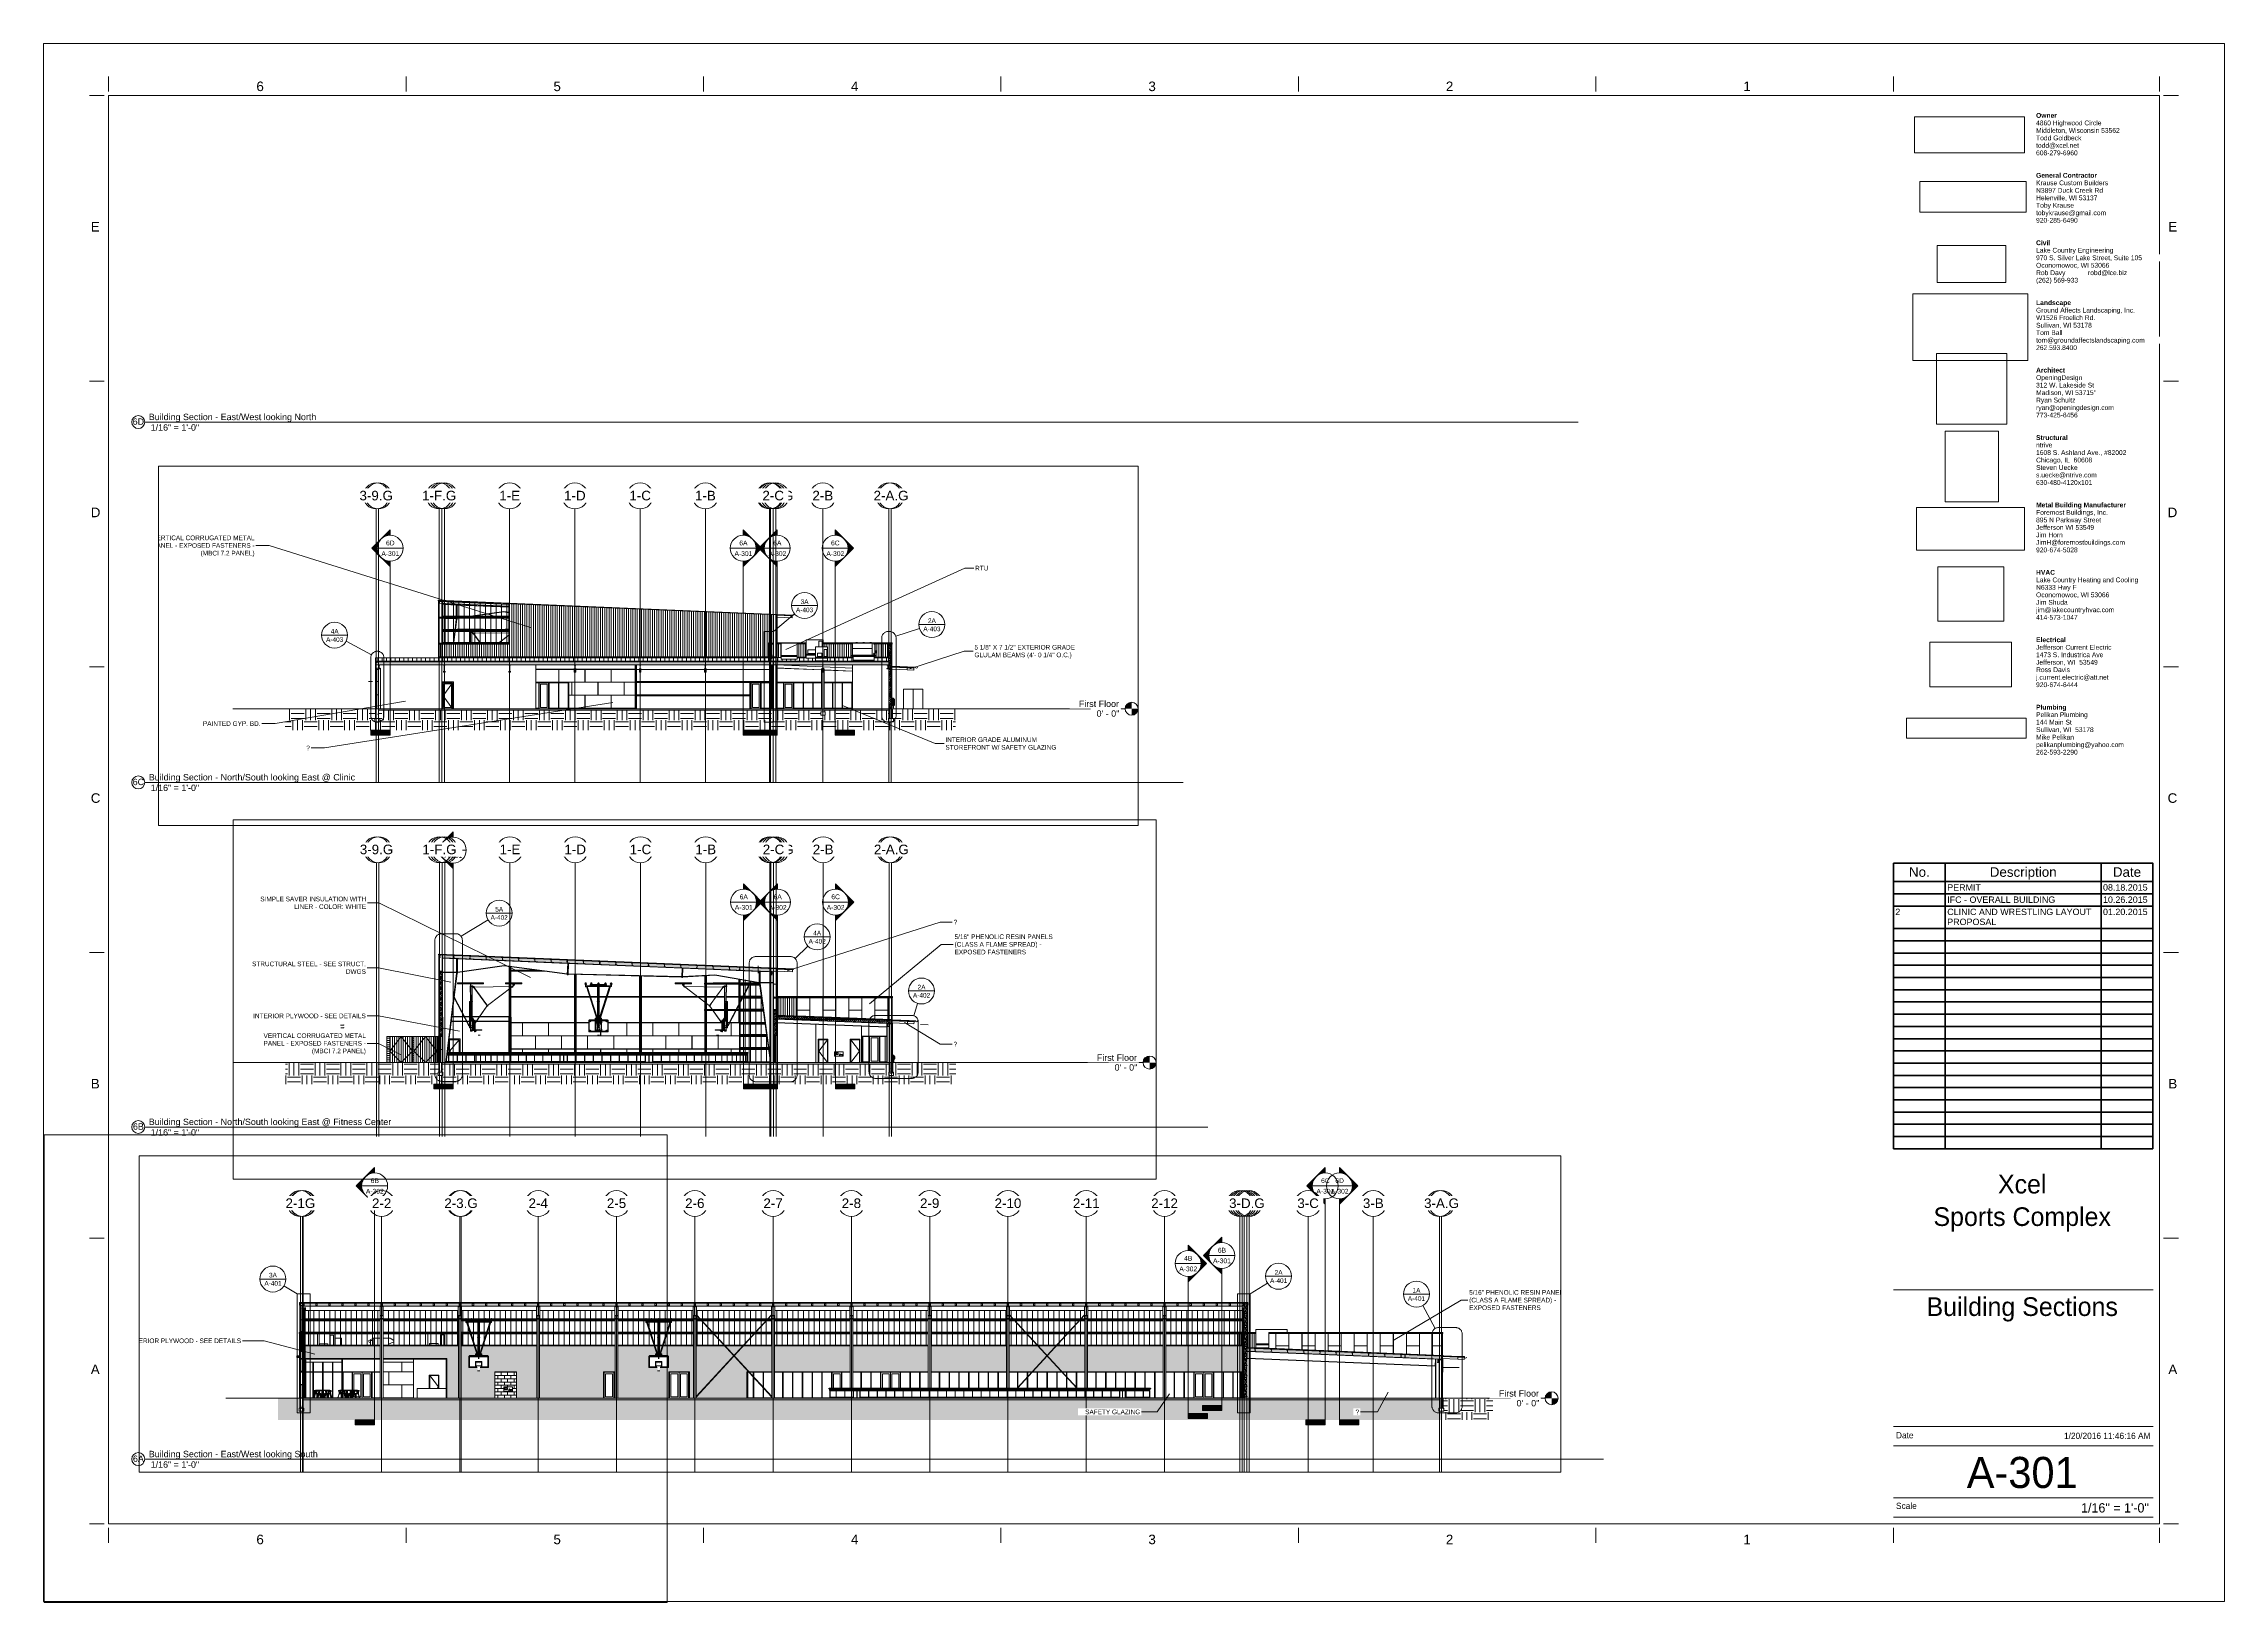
# Paper-space layout 'Layout1' of a CAD drawing. Header units: inches. Extents: x 0 to 42, y 0 to 30.
# The model-space entities are those that its viewports show. They can reach past a viewport. Long polylines and large blocks are cut down to what shows.
import ezdxf

# ---------------------------------------------------------------- set-up
doc = ezdxf.new("R2010")
doc.units = ezdxf.units.IN
doc.header["$MEASUREMENT"] = 0
for name, pattern in [('Dash 1_16_', [0.125, 0.0625, -0.0625]), ('Dash Dot 3_16_', [0.3125, 0.1875, -0.0625, 0, -0.0625]), ('Grid Line 1_2_', [0.875, 0.5, -0.125, 0.125, -0.125]), ('Hidden 1_8_', [0.1875, 0.125, -0.0625])]:
    doc.linetypes.add(name, pattern=pattern)
for name, color, linetype, lineweight in [('A-ANNO-IDEN', 131, 'Continuous', 9), ('A-ANNO-SYMB', 150, 'Continuous', 9), ('A-CLNG', 13, 'Continuous', 13), ('A-CLNG-PATT', 13, 'Continuous', 25), ('A-DETL', 90, 'Continuous', 70), ('A-DETL-THIN', 151, 'Continuous', 140), ('A-DOOR', 31, 'Continuous', 13), ('A-DOOR-FRAM', 31, 'Continuous', 9), ('A-DOOR-GLAZ', 31, 'Continuous', 9), ('A-FLOR', 192, 'Continuous', 13), ('A-FLOR-HRAL', 11, 'Continuous', 13), ('A-FLOR-LEVL', 51, 'Continuous', 9), ('A-FLOR-MCUT', 51, 'Continuous', 9), ('A-FLOR-PATT', 8, 'Continuous', 25), ('A-GLAZ-CURT', 52, 'Continuous', 13), ('A-GLAZ-CWMG', 51, 'Continuous', 13), ('A-ROOF', 132, 'Continuous', 13), ('A-ROOF-OTLN', 132, 'Continuous', 9), ('A-ROOF-PATT', 132, 'Continuous', 13), ('A-WALL', 113, 'Continuous', 13), ('A-WALL-PATT', 111, 'Continuous', 25), ('C-TOPO', 7, 'Continuous', 13), ('E-ELEC-EQPM', 71, 'Continuous', 13), ('EOP-PR', 4, 'Continuous', 70), ('G-ANNO-SCHD', 231, 'Continuous', 9), ('G-ANNO-SYMB', 111, 'Continuous', 9), ('G-ANNO-TTLB', 6, 'Continuous', 9), ('G-ANNO-TTLB-MEDM', 33, 'Continuous', 20), ('G-ANNO-TTLB-THIN', 151, 'Continuous', 9), ('I-FURN', 30, 'Continuous', 13), ('I-WALL', 2, 'Continuous', 13), ('L-SITE-WALL', 31, 'Continuous', 13), ('M-EQPM', 50, 'Continuous', 13), ('P-SANR-FIXT', 6, 'Continuous', 13), ('Q-CASE', 31, 'Continuous', 13), ('Q-SPCQ', 91, 'Continuous', 13), ('S-BEAM', 12, 'Continuous', 13), ('S-COLS', 52, 'Continuous', 13), ('S-FNDN', 32, 'Continuous', 13), ('S-GRID', 1, 'Continuous', 9), ('S-GRID-IDEN', 1, 'Continuous', 9)]:
    doc.layers.add(name, color=color, linetype=linetype, lineweight=lineweight)
doc.layers.add('G-ANNO-NPLT', color=191, linetype='Continuous', plot=False)
doc.styles.add('Arial_1', font='arial.ttf', dxfattribs={"height": 23.60479})
doc.styles.add('Arial_2', font='arial.ttf', dxfattribs={"height": 35.407186})
doc.styles.add('Arial_3', font='arial.ttf', dxfattribs={"height": 17.703593})
doc.styles.add('Arial_4', font='arial.ttf', dxfattribs={"height": 0.092206})
doc.styles.add('Arial_5', font='arial.ttf', dxfattribs={"height": 0.184412})
doc.styles.add('Arial_6', font='arial.ttf', dxfattribs={"height": 0.122942})
doc.styles.add('Century Gothic', font='GOTHIC.TTF', dxfattribs={"height": 17.245342})
doc.styles.add('Century Gothic_1', font='GOTHIC.TTF', dxfattribs={"height": 0.119759})
doc.styles.add('Century Gothic_2', font='GOTHIC.TTF', dxfattribs={"height": 0.179639})
doc.styles.add('Century Gothic_3', font='GOTHIC.TTF', dxfattribs={"height": 0.598797})
doc.styles.add('Century Gothic_4', font='GOTHIC.TTF', dxfattribs={"height": 0.359278})
picture_1 = doc.add_image_def('image1.png', size_in_pixel=(1125, 1483))
picture_2 = doc.add_image_def('image2.jpg', size_in_pixel=(477, 79))
picture_3 = doc.add_image_def('image3.png', size_in_pixel=(259, 141))
picture_4 = doc.add_image_def('image4.jpg', size_in_pixel=(150, 124))
picture_5 = doc.add_image_def('image5.jpg', size_in_pixel=(309, 122))
picture_6 = doc.add_image_def('image6.jpg', size_in_pixel=(95, 51))
picture_7 = doc.add_image_def('image7.png', size_in_pixel=(388, 225))
picture_8 = doc.add_image_def('image8.jpg', size_in_pixel=(232, 76))
picture_9 = doc.add_image_def('image9.jpg', size_in_pixel=(900, 259))
picture_10 = doc.add_image_def('image10.jpg', size_in_pixel=(939, 939))
pattern_1 = [(50, (22033.27, 107.706), (55.0854, -4.8198), [5.76, -63.36]), (355, (22033.27, 107.706), (-10.6557, 57.7685), [4.608, -50.688]), (100.451, (22037.863, 107.305), (44.4295, 52.9487), [4.895, -53.848]), (46.184, (22033.27, 123.066), (81.9644, -12.712), [8.64, -95.04]), (96.636, (22040.1, 122.01), (71.7815, 74.8124), [7.343, -80.772]), (351.184, (22033.27, 123.07), (71.782, 74.8124), [6.912, -76.032]), (21, (22040.95, 119.226), (45.842, -30.9215), [5.76, -63.36]), (326, (22040.95, 119.226), (18.687, 55.6915), [4.608, -50.688]), (71.451, (22044.77, 116.65), (64.529, 24.77), [4.895, -53.848]), (37.5, (22033.272, 107.706), (0.9339, 25.5668), [2.534, -47.539, 2.534, -48.922, -50.88]), (37.5, (22033.272, 107.706), (0.9339, 25.5668), [-101.53, 2.534, -48.346]), (7.5, (22033.272, 107.706), (20.20404, 30.2913), [2.534, -26.803, 2.534, -46.387, -19.392]), (7.5, (22033.272, 107.706), (20.20404, 30.2913), [-78.259, 2.534, -16.858]), (327.5, (22016.146, 107.706), (40.9978, -1.7324), [2.534, -16.666, 2.534, -57.37, -79.488]), (327.5, (22016.146, 107.706), (40.9978, -1.7324), [-79.104, 2.534, -76.954]), (317.5, (22008.466, 107.706), (44.7889, 7.6878), [2.534, -22.426, 2.534, -37.248, -56.448]), (317.5, (22008.466, 107.706), (44.7889, 7.6878), [-64.742, 2.534, -53.914])]
pattern_2 = [(45, (22033.272, 107.706), (-19.007, 19.007), []), (45, (22033.272, 136.506), (-19.007, 19.007), [])]
pattern_3 = [(0, (22033.272, 107.706), (0, 24), []), (90, (22033.272, 107.706), (-24, 1e-15), [])]
pattern_4 = [(0, (22033.272, 107.706), (30.72, 7.68), [2.534, -20.506, 2.534, -20.506, -122.88]), (0, (22033.272, 107.706), (30.72, 7.68), [-46.08, 2.534, -43.546, 2.534, -20.506, -53.76]), (0, (22033.272, 107.706), (30.72, 7.68), [-115.2, 2.534, -12.826, 2.534, -35.866]), (120, (22044.792, 111.546), (-22.011075, 22.7643004), [2.534, -20.506, 2.534, -20.506, -122.88]), (120, (22044.792, 111.546), (-22.011075, 22.7643004), [-46.08, 2.534, -43.546, 2.534, -20.506, -53.76]), (120, (22044.792, 111.546), (-22.011075, 22.7643004), [-115.2, 2.534, -12.826, 2.534, -35.866]), (240, (22048.632, 126.906), (-8.708925, -30.4443004), [2.534, -20.506, 2.534, -20.506, -122.88]), (240, (22048.632, 126.906), (-8.708925, -30.4443004), [-46.08, 2.534, -43.546, 2.534, -20.506, -53.76]), (240, (22048.632, 126.906), (-8.708925, -30.4443004), [-115.2, 2.534, -12.826, 2.534, -35.866])]
pattern_5 = [(161.57, (22034.232, 108.666), (-7.6802237, -0.0009796), [0, -54.643, 6.067, 0]), (18.43, (22032.312, 108.666), (-7.6802237, 0.0009796), [0, -54.643, 6.067, 0]), (108.43, (22034.232, 108.666), (3.8382953, -19.2013653), [18.211, -42.499]), (71.57, (22032.312, 108.666), (3.8382953, 19.2013653), [18.211, -42.499])]
pattern_6 = [(270, (23131.654, 100.524), (8, 5e-16), [])]
pattern_7 = [(0, (22033.272, 107.706), (61.44, 15.36), [2.534, -43.546, 2.534, -43.546, -245.76]), (0, (22033.272, 107.706), (61.44, 15.36), [-92.16, 2.534, -89.626, 2.534, -43.546, -107.52]), (0, (22033.272, 107.706), (61.44, 15.36), [-230.4, 2.534, -28.186, 2.534, -74.266]), (120, (22056.312, 115.386), (-44.02215, 45.5286), [2.534, -43.546, 2.534, -43.546, -245.76]), (120, (22056.312, 115.386), (-44.02215, 45.5286), [-92.16, 2.534, -89.626, 2.534, -43.546, -107.52]), (120, (22056.312, 115.386), (-44.02215, 45.5286), [-230.4, 2.534, -28.186, 2.534, -74.266]), (240, (22063.992, 146.106), (-17.41785, -60.8886), [2.534, -43.546, 2.534, -43.546, -245.76]), (240, (22063.992, 146.106), (-17.41785, -60.8886), [-92.16, 2.534, -89.626, 2.534, -43.546, -107.52]), (240, (22063.992, 146.106), (-17.41785, -60.8886), [-230.4, 2.534, -28.186, 2.534, -74.266])]
pattern_8 = [(50, (22011.01, 102), (55.0854, -4.8198), [5.76, -63.36]), (355, (22011.01, 102), (-10.6557, 57.7685), [4.608, -50.688]), (100.451, (22015.6, 101.6), (44.4295, 52.9487), [4.895, -53.848]), (46.184, (22011.01, 117.36), (81.9644, -12.712), [8.64, -95.04]), (96.636, (22017.84, 116.3), (71.7815, 74.8124), [7.343, -80.772]), (351.184, (22011.01, 117.36), (71.782, 74.8124), [6.912, -76.032]), (21, (22018.69, 113.52), (45.842, -30.9215), [5.76, -63.36]), (326, (22018.69, 113.52), (18.687, 55.6915), [4.608, -50.688]), (71.451, (22022.51, 110.943), (64.529, 24.77), [4.895, -53.848]), (37.5, (22011.012, 102), (0.9339, 25.5668), [2.534, -47.539, 2.534, -48.922, -50.88]), (37.5, (22011.012, 102), (0.9339, 25.5668), [-101.53, 2.534, -48.346]), (7.5, (22011.012, 102), (20.204, 30.2913), [2.534, -26.803, 2.534, -46.387, -19.392]), (7.5, (22011.012, 102), (20.204, 30.2913), [-78.259, 2.534, -16.858]), (327.5, (21993.885, 102), (40.9978, -1.7324), [2.534, -16.666, 2.534, -57.37, -79.488]), (327.5, (21993.885, 102), (40.9978, -1.7324), [-79.104, 2.534, -76.954]), (317.5, (21986.205, 102), (44.7889, 7.6878), [2.534, -22.426, 2.534, -37.248, -56.448]), (317.5, (21986.205, 102), (44.7889, 7.6878), [-64.742, 2.534, -53.914])]
pattern_9 = [(0, (22011.01, 102), (48, 48), [48, -48]), (0, (22011.01, 120), (48, 48), [48, -48]), (0, (22011.01, 138), (48, 48), [48, -48]), (90, (22017.01, 144), (-48, 48), [48, -48]), (90, (22035.01, 144), (-48, 48), [48, -48]), (90, (22053.01, 144), (-48, 48), [48, -48])]
pattern_10 = [(161.57, (22011.972, 102.96), (-7.6802237, -0.0009796), [0, -54.643, 6.067, 0]), (18.43, (22010.052, 102.96), (-7.6802237, 0.0009796), [0, -54.643, 6.067, 0]), (108.43, (22011.972, 102.96), (3.8382953, -19.2013653), [18.211, -42.499]), (71.57, (22010.052, 102.96), (3.8382953, 19.2013653), [18.211, -42.499])]
pattern_11 = [(45, (22011.012, 102), (-19.007, 19.007), []), (45, (22011.012, 130.8), (-19.007, 19.007), [])]
pattern_12 = [(0, (22011.012, 102), (0, 24), []), (90, (22011.012, 102), (-24, 1e-15), [])]
pattern_13 = [(0, (22785.02, 0.75), (-193, 193), [48, -145]), (90, (22785.02, 0.75), (-193, 1e-14), [96.25, -96.75]), (180, (22833.02, 97), (-193, 193), [48, -145]), (90, (22833.02, 0.75), (-193, 1e-14), [96.25, -96.75]), (180, (22833.02, 97.25), (-193, 193), [48, -145]), (90, (22833.02, 97.25), (-193, 1e-14), [96.25, -96.75]), (0, (22785.02, 193.5), (-193, 193), [48, -145]), (90, (22785.02, 97.25), (-193, 1e-14), [96.25, -96.75]), (0, (22833.27, 48.75), (-193, 193), [48, -145]), (90, (22833.27, 0.5), (-193, 1e-14), [48.25, -144.75]), (90, (22881.27, 0.5), (-193, 1e-14), [48.25, -144.75]), (0, (22833.27, 145.25), (-193, 193), [48, -145]), (90, (22833.27, 49), (-193, 1e-14), [96.25, -96.75]), (180, (22881.27, 49), (-193, 193), [48, -145]), (90, (22881.27, 49), (-193, 1e-14), [96.25, -96.75]), (90, (22833.27, 145.5), (-193, 1e-14), [48, -145]), (180, (22881.27, 145.5), (-193, 193), [48, -145]), (90, (22881.27, 145.5), (-193, 1e-14), [48, -145]), (0, (22881.52, 0.75), (-193, 193), [48, -145]), (90, (22881.52, 0.75), (-193, 1e-14), [96.25, -96.75]), (180, (22929.52, 97), (-193, 193), [48, -145]), (90, (22929.52, 0.75), (-193, 1e-14), [96.25, -96.75]), (180, (22929.52, 97.25), (-193, 193), [48, -145]), (90, (22929.52, 97.25), (-193, 1e-14), [96.25, -96.75]), (180, (22929.52, 193.5), (-193, 193), [48, -145]), (90, (22881.52, 97.25), (-193, 1e-14), [96.25, -96.75]), (0, (22929.77, 48.75), (-193, 193), [48, -145]), (90, (22929.77, 0.5), (-193, 1e-14), [48.25, -144.75]), (90, (22977.77, 0.5), (-193, 1e-14), [48.25, -144.75]), (0, (22929.77, 145.25), (-193, 193), [48, -145]), (90, (22929.77, 49), (-193, 1e-14), [96.25, -96.75]), (180, (22977.77, 49), (-193, 193), [48, -145]), (90, (22977.77, 49), (-193, 1e-14), [96.25, -96.75]), (90, (22929.77, 145.5), (-193, 1e-14), [48, -145]), (180, (22977.77, 145.5), (-193, 193), [48, -145]), (90, (22977.77, 145.5), (-193, 1e-14), [48, -145])]
pattern_14 = [(180, (21214.803, 337.75), (-1e-15, -8), [])]
pattern_15 = [(50, (-87780.87, 98.42), (55.0854, -4.819842), [5.76, -63.36]), (355, (-87780.87, 98.42), (-10.65569, 57.76853), [4.608, -50.688]), (100.451, (-87776.28, 98.02), (44.429468, 52.94866), [4.895, -53.848]), (46.184, (-87780.87, 113.78), (81.96444, -12.71212), [8.64, -95.04]), (96.636, (-87774.04, 112.72), (71.7815, 74.81238), [7.343, -80.772]), (351.184, (-87780.87, 113.78), (71.78195, 74.81243), [6.912, -76.032]), (21, (-87773.19, 109.94), (45.84207, -30.92146), [5.76, -63.36]), (326, (-87773.19, 109.94), (18.687064, 55.691476), [4.608, -50.688]), (71.451, (-87769.37, 107.363), (64.52891, 24.77011), [4.895, -53.848]), (37.5, (-87780.871, 98.42), (0.9338946, 25.566816), [2.534, -47.539, 2.534, -48.922, -50.88]), (37.5, (-87780.871, 98.42), (0.9338946, 25.566816), [-101.53, 2.534, -48.346]), (7.5, (-87780.87, 98.42), (20.20404, 30.291303), [2.534, -26.803, 2.534, -46.387, -19.392]), (7.5, (-87780.87, 98.42), (20.20404, 30.291303), [-78.259, 2.534, -16.858]), (327.5, (-87797.998, 98.42), (40.9977845, -1.7324026), [2.534, -16.666, 2.534, -57.37, -79.488]), (327.5, (-87797.998, 98.42), (40.9977845, -1.7324026), [-79.104, 2.534, -76.954]), (317.5, (-87805.678, 98.42), (44.788883, 7.687839), [2.534, -22.426, 2.534, -37.248, -56.448]), (317.5, (-87805.678, 98.42), (44.788883, 7.687839), [-64.742, 2.534, -53.914])]
pattern_16 = [(0, (-87780.87, 98.42), (48, 48), [48, -48]), (0, (-87780.87, 116.42), (48, 48), [48, -48]), (0, (-87780.87, 134.42), (48, 48), [48, -48]), (90, (-87774.87, 140.42), (-48, 48), [48, -48]), (90, (-87756.87, 140.42), (-48, 48), [48, -48]), (90, (-87738.87, 140.42), (-48, 48), [48, -48])]
pattern_17 = [(90, (-86666.32, -1108), (-193, -193), [48, -145]), (180, (-86666.32, -1108), (-2e-14, -193), [96.25, -96.75]), (270, (-86762.57, -1060), (-193, -193), [48, -145]), (180, (-86666.32, -1060), (-2e-14, -193), [96.25, -96.75]), (270, (-86762.82, -1060), (-193, -193), [48, -145]), (180, (-86762.82, -1060), (-2e-14, -193), [96.25, -96.75]), (90, (-86859.07, -1108), (-193, -193), [48, -145]), (180, (-86762.82, -1108), (-2e-14, -193), [96.25, -96.75]), (90, (-86714.32, -1059.75), (-193, -193), [48, -145]), (180, (-86666.07, -1059.75), (-2e-14, -193), [48.25, -144.75]), (180, (-86666.07, -1011.75), (-2e-14, -193), [48.25, -144.75]), (90, (-86810.82, -1059.75), (-193, -193), [48, -145]), (180, (-86714.57, -1059.75), (-2e-14, -193), [96.25, -96.75]), (270, (-86714.57, -1011.75), (-193, -193), [48, -145]), (180, (-86714.57, -1011.75), (-2e-14, -193), [96.25, -96.75]), (180, (-86811.07, -1059.75), (-2e-14, -193), [48, -145]), (270, (-86811.07, -1011.75), (-193, -193), [48, -145]), (180, (-86811.07, -1011.75), (-2e-14, -193), [48, -145]), (90, (-86666.32, -1011.5), (-193, -193), [48, -145]), (180, (-86666.32, -1011.5), (-2e-14, -193), [96.25, -96.75]), (270, (-86762.57, -963.5), (-193, -193), [48, -145]), (180, (-86666.32, -963.5), (-2e-14, -193), [96.25, -96.75]), (270, (-86762.82, -963.5), (-193, -193), [48, -145]), (180, (-86762.82, -963.5), (-2e-14, -193), [96.25, -96.75]), (270, (-86859.07, -963.5), (-193, -193), [48, -145]), (180, (-86762.82, -1011.5), (-2e-14, -193), [96.25, -96.75]), (90, (-86714.32, -963.25), (-193, -193), [48, -145]), (180, (-86666.07, -963.25), (-2e-14, -193), [48.25, -144.75]), (180, (-86666.07, -915.25), (-2e-14, -193), [48.25, -144.75]), (90, (-86810.82, -963.25), (-193, -193), [48, -145]), (180, (-86714.57, -963.25), (-2e-14, -193), [96.25, -96.75]), (270, (-86714.57, -915.25), (-193, -193), [48, -145]), (180, (-86714.57, -915.25), (-2e-14, -193), [96.25, -96.75]), (180, (-86811.07, -963.25), (-2e-14, -193), [48, -145]), (270, (-86811.07, -915.25), (-193, -193), [48, -145]), (180, (-86811.07, -915.25), (-2e-14, -193), [48, -145])]
pattern_18 = [(161.57, (-87779.911, 99.38), (-7.680223697, -0.000979594), [0, -54.643, 6.067, 0]), (18.43, (-87781.831, 99.38), (-7.680223697, 0.000979594), [0, -54.643, 6.067, 0]), (108.43, (-87779.911, 99.38), (3.838295293, -19.201365322), [18.211, -42.499]), (71.57, (-87781.831, 99.38), (3.838295293, 19.201365322), [18.211, -42.499])]
pattern_19 = [(0, (-83820.16, 145.5), (-193, 193), [48, -145]), (90, (-83820.16, 145.5), (-193, 1e-14), [96.25, -96.75]), (180, (-83772.16, 241.75), (-193, 193), [48, -145]), (90, (-83772.16, 145.5), (-193, 1e-14), [96.25, -96.75]), (180, (-83772.16, 242), (-193, 193), [48, -145]), (90, (-83772.16, 242), (-193, 1e-14), [96.25, -96.75]), (0, (-83820.16, 338.25), (-193, 193), [48, -145]), (90, (-83820.16, 242), (-193, 1e-14), [96.25, -96.75]), (0, (-83771.91, 193.5), (-193, 193), [48, -145]), (90, (-83771.91, 145.25), (-193, 1e-14), [48.25, -144.75]), (90, (-83723.91, 145.25), (-193, 1e-14), [48.25, -144.75]), (0, (-83771.91, 290), (-193, 193), [48, -145]), (90, (-83771.91, 193.75), (-193, 1e-14), [96.25, -96.75]), (180, (-83723.91, 193.75), (-193, 193), [48, -145]), (90, (-83723.91, 193.75), (-193, 1e-14), [96.25, -96.75]), (90, (-83771.91, 290.25), (-193, 1e-14), [48, -145]), (180, (-83723.91, 290.25), (-193, 193), [48, -145]), (90, (-83723.91, 290.25), (-193, 1e-14), [48, -145]), (0, (-83723.66, 145.5), (-193, 193), [48, -145]), (90, (-83723.66, 145.5), (-193, 1e-14), [96.25, -96.75]), (180, (-83675.66, 241.75), (-193, 193), [48, -145]), (90, (-83675.66, 145.5), (-193, 1e-14), [96.25, -96.75]), (180, (-83675.66, 242), (-193, 193), [48, -145]), (90, (-83675.66, 242), (-193, 1e-14), [96.25, -96.75]), (180, (-83675.66, 338.25), (-193, 193), [48, -145]), (90, (-83723.66, 242), (-193, 1e-14), [96.25, -96.75]), (0, (-83675.41, 193.5), (-193, 193), [48, -145]), (90, (-83675.41, 145.25), (-193, 1e-14), [48.25, -144.75]), (90, (-83627.41, 145.25), (-193, 1e-14), [48.25, -144.75]), (0, (-83675.41, 290), (-193, 193), [48, -145]), (90, (-83675.41, 193.75), (-193, 1e-14), [96.25, -96.75]), (180, (-83627.41, 193.75), (-193, 193), [48, -145]), (90, (-83627.41, 193.75), (-193, 1e-14), [96.25, -96.75]), (90, (-83675.41, 290.25), (-193, 1e-14), [48, -145]), (180, (-83627.41, 290.25), (-193, 193), [48, -145]), (90, (-83627.41, 290.25), (-193, 1e-14), [48, -145])]
pattern_20 = [(45, (-87780.87, 98.42), (-19.00703, 19.00703), []), (45, (-87780.87, 127.22), (-19.00703, 19.00703), [])]
pattern_21 = [(0, (-87780.87, 98.42), (0, 24), []), (90, (-87780.87, 98.42), (-24, 1e-15), [])]

psp = doc.layouts.get("Layout1")

msp = doc.modelspace()

# ---------------------------------------------------------------- texts
at = {"layer": 'A-ANNO-SYMB', "char_height": 17.2453, "attachment_point": 2, "line_spacing_factor": 0.984117, "style": 'Century Gothic'}
for s, insert, width in [('5A', (31914.104, 575.272), 36.936), ('A-402', (31914.104, 544.887), 77.76), ('4A', (33090.005, 487.255), 36.936), ('2A', (39082.798, 474.014), 36.936), ('3A', (35364.084, 463.879), 36.936), ('A-402', (33090.005, 456.871), 77.76), ('A-401', (39082.798, 443.629), 77.76), ('A-401', (35364.084, 433.495), 77.76), ('1A', (39592.517, 407.851), 36.936), ('3A', (29355.96, 404.233), 36.936), ('A-401', (39592.517, 377.466), 77.76), ('A-403', (29355.96, 373.849), 77.76), ('2A', (29826.828, 333.89), 36.936), ('A-403', (29826.828, 303.506), 77.76), ('4A', (27618.408, 294.601), 36.936), ('2A', (33475.892, 287.435), 36.936), ('A-403', (27618.408, 264.216), 77.76), ('A-402', (33475.892, 257.051), 77.76)]:
    msp.add_mtext(s, dxfattribs=dict(at, insert=insert, width=width))
at = {"layer": 'A-FLOR-LEVL', "attachment_point": 3, "line_spacing_factor": 0.938532, "style": 'Arial_1', "bg_fill": 3, "box_fill_scale": 1.25, "bg_fill_color": 0, "bg_fill_transparency": 0}
for s, insert, char_height, width in [('First Floor', (30518.595, 29.837), 23.60479, 176.256), ('First Floor', (34272.404, 29.837), 23.60479, 176.256), ('First Floor', (40045.465, 29.837), 23.60479, 176.256), ('0\' - 0"', (30519.771, -6.225), 23.6048, 99.936), ('0\' - 0"', (34273.58, -6.225), 23.6048, 99.936), ('0\' - 0"', (40046.641, -6.225), 23.6048, 99.936)]:
    msp.add_mtext(s, dxfattribs=dict(at, insert=insert, char_height=char_height, width=width))
at = {"layer": 'G-ANNO-SYMB', "char_height": 17.7036, "attachment_point": 2, "line_spacing_factor": 0.938532, "style": 'Arial_3'}
for s, insert, width in [('6B', (35740.602, 813.495), 36.072), ('6C', (39255.565, 813.495), 37.584), ('6D', (39308.245, 813.495), 37.584), ('A-302', (35740.602, 774.223), 78.624), ('A-301', (39255.565, 774.223), 78.624), ('A-302', (39308.245, 774.223), 78.624), ('6D', (27824.144, 621.495), 37.584), ('6A', (29129.85, 621.495), 36.072), ('6A', (29255.373, 621.495), 36.072), ('6C', (29469.647, 621.495), 37.584), ('6A', (32818.397, 621.495), 36.072), ('6A', (32943.921, 621.495), 36.072), ('6C', (33158.195, 621.495), 37.584), ('A-301', (27824.144, 582.223), 78.624), ('A-301', (29129.85, 582.223), 78.624), ('A-302', (29255.373, 582.223), 78.624), ('A-302', (29469.647, 582.223), 78.624), ('A-301', (32818.397, 582.223), 78.624), ('A-302', (32943.921, 582.223), 78.624), ('A-302', (33158.195, 582.223), 78.624), ('6B', (38873.263, 556.338), 36.072), ('4B', (38748.456, 526.42), 36.072), ('A-301', (38873.263, 517.066), 78.624), ('A-302', (38748.456, 487.148), 78.624)]:
    msp.add_mtext(s, dxfattribs=dict(at, insert=insert, width=width))

# ---------------------------------------------------------------- blocks, each defined once
blk = doc.blocks.new('XCEL - E1 30 x 42 Horizontal - E1 30x42 Horizontal-11829-Building Sections')
at = {"layer": 'G-ANNO-TTLB-MEDM'}
for p, q in [((1.159, 29.014), (0.872, 29.014)), ((1.24, 29.094), (1.24, 29.381)), ((1.24, 29.014), (1.24, 1.514)), ((40.74, 29.014), (1.24, 29.014)), ((6.969, 29.094), (6.969, 29.381)), ((12.698, 29.094), (12.698, 29.381)), ((18.427, 29.094), (18.427, 29.381)), ((24.156, 29.094), (24.156, 29.381)), ((29.885, 29.094), (29.885, 29.381)), ((35.615, 29.094), (35.615, 29.381)), ((40.74, 29.094), (40.74, 29.381)), ((40.74, 29.014), (40.74, 1.514)), ((40.82, 29.014), (41.108, 29.014)), ((1.159, 23.514), (0.872, 23.514)), ((40.82, 23.514), (41.108, 23.514)), ((1.159, 18.014), (0.872, 18.014)), ((40.82, 18.014), (41.108, 18.014)), ((40.615, 14.233), (35.615, 14.233)), ((1.159, 12.514), (0.872, 12.514)), ((40.82, 12.514), (41.108, 12.514)), ((1.159, 7.014), (0.872, 7.014)), ((40.82, 7.014), (41.108, 7.014)), ((35.615, 6.02), (40.615, 6.02)), ((1.159, 1.514), (0.872, 1.514)), ((1.24, 1.514), (40.74, 1.514)), ((1.24, 1.433), (1.24, 1.146)), ((6.969, 1.433), (6.969, 1.146)), ((12.698, 1.433), (12.698, 1.146)), ((18.427, 1.433), (18.427, 1.146)), ((24.156, 1.433), (24.156, 1.146)), ((29.885, 1.433), (29.885, 1.146)), ((40.615, 1.639), (35.615, 1.639)), ((35.615, 1.433), (35.615, 1.146)), ((40.74, 1.433), (40.74, 1.146)), ((40.82, 1.514), (41.108, 1.514))]:
    blk.add_line(p, q, dxfattribs=at)
at = {"layer": 'G-ANNO-TTLB-THIN'}
for p, q in [((-0.01, 30.014), (41.99, 30.014)), ((-0.01, 0.014), (-0.01, 30.014)), ((41.99, 0.014), (41.99, 30.014)), ((35.615, 3.389), (40.615, 3.389)), ((35.615, 3.014), (40.615, 3.014)), ((35.615, 2.014), (40.615, 2.014)), ((-0.01, 0.014), (41.99, 0.014))]:
    blk.add_line(p, q, dxfattribs=at)
at = {"layer": 'G-ANNO-TTLB', "char_height": 0.09221, "attachment_point": 1, "line_spacing_factor": 0.938532, "style": 'Arial_4', "bg_fill": 3, "box_fill_scale": 1.25, "bg_fill_color": 0, "bg_fill_transparency": 0}
for s, insert, width in [('\\fArial|b1|i0|c0|p34|;Civil', (38.363, 26.225), 0.28768), ('\\fArial|b1|i0|c0|p34|;Structural', (38.363, 22.475), 0.64856), ('\\fArial|b1|i0|c0|p34|;HVAC', (38.363, 19.879), 0.41876), ('\\fArial|b1|i0|c0|p34|;Electrical', (38.363, 18.581), 0.61622)]:
    blk.add_mtext(s, dxfattribs=dict(at, insert=insert, width=width))
at = {"layer": 'G-ANNO-TTLB'}
image = blk.add_image(picture_8, insert=(36.024, 27.911), size_in_units=(2.118, 0.694), dxfattribs=at)
image.dxf.flags = 7
image = blk.add_image(picture_9, insert=(36.126, 26.77), size_in_units=(2.048, 0.589), dxfattribs=at)
image.dxf.flags = 7
image = blk.add_image(picture_6, insert=(36.46, 25.417), size_in_units=(1.319, 0.708), dxfattribs=at)
image.dxf.flags = 7
image = blk.add_image(picture_7, insert=(35.988, 23.91), size_in_units=(2.218, 1.286), dxfattribs=at)
image.dxf.flags = 7
image = blk.add_image(picture_10, insert=(36.444, 22.689), size_in_units=(1.358, 1.358), dxfattribs=at)
image.dxf.flags = 7
image = blk.add_image(picture_1, insert=(36.612, 21.192), size_in_units=(1.03, 1.357), dxfattribs=at)
image.dxf.flags = 7
image = blk.add_image(picture_5, insert=(36.062, 20.262), size_in_units=(2.078, 0.821), dxfattribs=at)
image.dxf.flags = 7
image = blk.add_image(picture_4, insert=(36.474, 18.891), size_in_units=(1.268, 1.049), dxfattribs=at)
image.dxf.flags = 7
image = blk.add_image(picture_3, insert=(36.315, 17.631), size_in_units=(1.574, 0.857), dxfattribs=at)
image.dxf.flags = 7
image = blk.add_image(picture_2, insert=(35.866, 16.643), size_in_units=(2.303, 0.381), dxfattribs=at)
image.dxf.flags = 7
at = {"layer": 'G-ANNO-TTLB', "bg_fill": 3, "box_fill_scale": 1.25, "bg_fill_color": 0, "bg_fill_transparency": 0}
for s, insert, char_height, width, attachment_point, line_spacing_factor, style in [('6', (4.088, 29.283), 0.184, 0.171, 1, 0.938532, 'Arial_5'), ('5', (9.809, 29.283), 0.184, 0.171, 1, 0.938532, 'Arial_5'), ('4', (15.538, 29.283), 0.184, 0.171, 1, 0.938532, 'Arial_5'), ('3', (21.267, 29.283), 0.184, 0.171, 1, 0.938532, 'Arial_5'), ('2', (26.996, 29.283), 0.184, 0.171, 1, 0.938532, 'Arial_5'), ('1', (32.725, 29.283), 0.184, 0.171, 1, 0.938532, 'Arial_5'), ('\\fArial|b1|i0|c0|p34|;Owner', (38.363, 28.677), 0.09221, 0.44259, 1, 0.938532, 'Arial_4'), ('\\fArial|b1|i0|c0|p34|;General Contractor', (38.363, 27.523), 0.09221, 1.28521, 1, 0.938532, 'Arial_4'), ('E', (0.898, 26.579), 0.184, 0.20475, 1, 0.938532, 'Arial_5'), ('E', (41.082, 26.579), 0.184, 0.20475, 3, 0.938532, 'Arial_5'), ('Lake Country Engineering', (38.363, 26.081), 0.09221, 1.74142, 1, 0.938532, 'Arial_4'), ('\\fArial|b1|i0|c0|p34|;Landscape', (38.363, 25.071), 0.09221, 0.73708, 1, 0.938532, 'Arial_4'), ('\\fArial|b1|i0|c0|p34|;Architect', (38.363, 23.773), 0.09221, 0.59069, 1, 0.938532, 'Arial_4'), ('ntrive', (38.363, 22.331), 0.0922, 0.37109, 1, 0.938532, 'Arial_4'), ('D', (0.898, 21.079), 0.184, 0.2205, 1, 0.938532, 'Arial_5'), ('\\fArial|b1|i0|c0|p34|;Metal Building Manufacturer', (38.363, 21.177), 0.09221, 1.8793, 1, 0.938532, 'Arial_4'), ('D', (41.082, 21.079), 0.184, 0.2205, 3, 0.938532, 'Arial_5'), ('Lake Country Heating and Cooling', (38.363, 19.734), 0.09221, 2.30317, 1, 0.938532, 'Arial_4'), ('Jefferson Current Electric', (38.363, 18.436), 0.09221, 1.71418, 1, 0.938532, 'Arial_4'), ('\\fArial|b1|i0|c0|p34|;Plumbing', (38.363, 17.283), 0.09221, 0.62814, 1, 0.938532, 'Arial_4'), ('C', (0.898, 15.579), 0.184, 0.2205, 1, 0.938532, 'Arial_5'), ('C', (41.082, 15.579), 0.184, 0.2205, 3, 0.938532, 'Arial_5'), ('B', (0.898, 10.079), 0.184, 0.20475, 1, 0.938532, 'Arial_5'), ('B', (41.082, 10.079), 0.184, 0.20475, 3, 0.938532, 'Arial_5'), ('A', (0.898, 4.579), 0.184, 0.20475, 1, 0.938532, 'Arial_5'), ('A', (41.082, 4.579), 0.184, 0.20475, 3, 0.938532, 'Arial_5'), ('Date', (35.665, 3.278), 0.1198, 0.4725, 1, 0.984117, 'Century Gothic_1'), ('Scale', (35.665, 1.919), 0.1198, 0.5265, 1, 0.984117, 'Century Gothic_1'), ('6', (4.088, 1.304), 0.184, 0.171, 1, 0.938532, 'Arial_5'), ('5', (9.809, 1.304), 0.184, 0.171, 1, 0.938532, 'Arial_5'), ('4', (15.538, 1.304), 0.184, 0.171, 1, 0.938532, 'Arial_5'), ('3', (21.267, 1.304), 0.184, 0.171, 1, 0.938532, 'Arial_5'), ('2', (26.996, 1.304), 0.184, 0.171, 1, 0.938532, 'Arial_5'), ('1', (32.725, 1.304), 0.184, 0.171, 1, 0.938532, 'Arial_5')]:
    blk.add_mtext(s, dxfattribs=dict(at, insert=insert, char_height=char_height, width=width, attachment_point=attachment_point, line_spacing_factor=line_spacing_factor, style=style))
at = {"layer": 'G-ANNO-TTLB', "char_height": 0.09221, "attachment_point": 1, "line_spacing_factor": 0.938532, "style": 'Arial_4', "bg_fill": 3, "box_fill_scale": 1.25, "bg_fill_color": 0, "bg_fill_transparency": 0}
for s, insert, width in [('4860 Highwood Circle', (38.363, 28.533), 1.47416), ('Krause Custom Builders', (38.363, 27.379), 1.63077), ('970 S. Silver Lake Street, Suite 105', (38.363, 25.936), 2.39509), ('Ground Affects Landscaping, Inc.', (38.363, 24.927), 2.24019), ('OpeningDesign', (38.363, 23.629), 1.03838), ('1608 S. Ashland Ave., #82002', (38.363, 22.186), 2.03762), ('Foremost Buildings, Inc.', (38.363, 21.033), 1.62396), ('N6333 Hwy F', (38.363, 19.59), 0.90901), ('1473 S. Industrica Ave', (38.363, 18.292), 1.52183), ('Pelikan Plumbing', (38.363, 17.138), 1.16605)]:
    blk.add_mtext(s, dxfattribs=dict(at, insert=insert, width=width))
for s, insert, width in [('Middleton, Wisconsin 53562', (38.363, 28.388), 1.89633), ('N3897 Duck Creek Rd', (38.363, 27.234), 1.51161), ('Oconomowoc, WI 53066', (38.363, 25.792), 1.65971), ('W1526 Froelich Rd.', (38.363, 24.783), 1.34309), ('312 W. Lakeside St', (38.363, 23.484), 1.31926), ('Chicago, IL  60608', (38.363, 22.042), 1.26649), ('895 N Parkway Street', (38.363, 20.888), 1.46565), ('Oconomowoc, WI 53066', (38.363, 19.446), 1.65971), ('Jefferson, WI  53549', (38.363, 18.148), 1.40778), ('144 Main St', (38.363, 16.994), 0.80347)]:
    blk.add_mtext(s, dxfattribs=dict(at, insert=insert, width=width))
at = {"layer": 'G-ANNO-TTLB', "attachment_point": 1, "line_spacing_factor": 0.938532, "style": 'Arial_4', "bg_fill": 3, "box_fill_scale": 1.25, "bg_fill_color": 0, "bg_fill_transparency": 0}
for s, insert, char_height, width in [('Todd Goldbeck', (38.363, 28.244), 0.09221, 1.02306), ('Helenville, WI 53137', (38.363, 27.09), 0.09221, 1.39416), ('Rob Davy', (38.363, 25.648), 0.0922, 0.66048), ('robd@lce.biz', (39.363, 25.648), 0.09221, 0.88178), ('Sullivan, WI 53178', (38.363, 24.638), 0.09221, 1.26819), ('Madison, WI 53715"', (38.363, 23.34), 0.09221, 1.36181), ('Steven Uecke', (38.363, 21.898), 0.09221, 0.94135), ('Jefferson WI 53549', (38.363, 20.744), 0.09221, 1.32266), ('Jim Shuda', (38.363, 19.302), 0.0922, 0.71325), ('Ross Davis', (38.363, 18.004), 0.0922, 0.76772), ('Sullivan, WI  53178', (38.363, 16.85), 0.09221, 1.31075)]:
    blk.add_mtext(s, dxfattribs=dict(at, insert=insert, char_height=char_height, width=width))
for s, insert, char_height, width in [('todd@xcel.net', (38.363, 28.1), 0.09221, 0.96859), ('Toby Krause', (38.363, 26.946), 0.09221, 0.85284), ('(262) 569-933', (38.363, 25.504), 0.09221, 0.94646), ('Tom Ball', (38.363, 24.494), 0.0922, 0.59579), ('Ryan Schultz', (38.363, 23.196), 0.09221, 0.88518), ('s.uecke@ntrive.com', (38.363, 21.754), 0.09221, 1.37543), ('Jim Horn', (38.363, 20.6), 0.0922, 0.60601), ('jim@lakecountryhvac.com', (38.363, 19.158), 0.09221, 1.76695), ('j.current.electric@att.net', (38.363, 17.859), 0.09221, 1.64609), ('Mike Pelikan', (38.363, 16.706), 0.09221, 0.85624)]:
    blk.add_mtext(s, dxfattribs=dict(at, insert=insert, char_height=char_height, width=width))
at = {"layer": 'G-ANNO-TTLB', "char_height": 0.09221, "attachment_point": 1, "line_spacing_factor": 0.938532, "style": 'Arial_4', "bg_fill": 3, "box_fill_scale": 1.25, "bg_fill_color": 0, "bg_fill_transparency": 0}
for s, insert, width in [('608-279-6960', (38.363, 27.956), 0.93625), ('tobykrause@gmail.com', (38.363, 26.802), 1.57971), ('tom@groundaffectslandscaping.com', (38.363, 24.35), 2.45808), ('ryan@openingdesign.com', (38.363, 23.052), 1.75163), ('630-480-4120x101', (38.363, 21.609), 1.26308), ('JimH@foremostbuildings.com', (38.363, 20.456), 2.01378), ('414-573-1047', (38.363, 19.013), 0.93625), ('920-674-6444', (38.363, 17.715), 0.93625), ('pelikanplumbing@yahoo.com', (38.363, 16.561), 1.97804)]:
    blk.add_mtext(s, dxfattribs=dict(at, insert=insert, width=width))
for s, insert, width in [('920-285-6490', (38.363, 26.658), 0.93625), ('262.593.8400', (38.363, 24.206), 0.91923), ('773-425-6456', (38.363, 22.908), 0.93625), ('920-674-5028', (38.363, 20.311), 0.93625), ('262-593-2290', (38.363, 16.417), 0.93625)]:
    blk.add_mtext(s, dxfattribs=dict(at, insert=insert, width=width))
blk = doc.blocks.new('Viewport - View Title-1830-Building Sections')
at = {"layer": 'G-ANNO-TTLB'}
for start, end in [(0, 180), (180, 360)]:
    blk.add_arc((-0.125, 0), 0.125, start, end, dxfattribs=at)
blk = doc.blocks.new('Struct_Xcel_Sports Complex_rvt-2-Building Section - North_South looking East _ Clinic')
at = {"layer": 'A-FLOR-PATT', "lineweight": 9}
h = blk.add_hatch(dxfattribs=at)
h.set_pattern_fill('FP_25', color=256, style=0, pattern_type=2)
h.set_pattern_definition(pattern_1)
h.paths.add_polyline_path([(22104.334, -6), (22790.803, -6), (22790.803, 0), (20899.553, 0), (20899.553, -6), (21794.486, -6)], flags=0)
at = {"layer": 'A-WALL-PATT', "lineweight": 9}
h = blk.add_hatch(dxfattribs=at)
h.set_pattern_fill('FP_25', color=8, style=0, pattern_type=2)
h.set_pattern_definition(pattern_1)
h.paths.add_polyline_path([(20891.553, -36), (20899.553, -36), (20899.553, 0), (20891.553, 0), (20891.553, -1.693)], flags=0)
at = {"layer": 'S-BEAM', "lineweight": 9}
h = blk.add_hatch(dxfattribs=at)
h.set_pattern_fill('FP_25', color=8, style=0, pattern_type=2)
h.set_pattern_definition(pattern_1)
h.paths.add_polyline_path([(22535.608, -24), (22551.608, -24), (22551.608, -12), (22535.608, -12)], flags=0)
at = {"layer": 'S-FNDN', "lineweight": 9}
h = blk.add_hatch(dxfattribs=at)
h.set_pattern_fill('FP_25', color=8, style=0, pattern_type=2)
h.set_pattern_definition(pattern_1)
h.paths.add_polyline_path([(20886.553, -48), (20904.553, -48), (20904.553, -36), (20886.553, -36)], flags=0)
h = blk.add_hatch(dxfattribs=at)
h.set_pattern_fill('FP_25', color=8, style=0, pattern_type=2)
h.set_pattern_definition(pattern_1)
h.paths.add_polyline_path([(22785.803, -48), (22803.803, -48), (22803.803, -36), (22785.803, -36)], flags=0)
at = {"layer": 'A-FLOR', "color": 7}
for p, q in [((22790.803, 0), (20899.553, 0)), ((20899.553, 0), (20899.553, -6)), ((20899.553, -6), (22790.803, -6))]:
    blk.add_line(p, q, dxfattribs=at)
at = {"layer": 'A-FLOR-MCUT', "color": 7, "lineweight": 13}
blk.add_line((22790.803, -6), (22790.803, 0), dxfattribs=at)
at = {"layer": 'A-WALL', "color": 7}
blk.add_line((22790.803, 0), (22790.803, -6), dxfattribs=at)
at = {"layer": 'L-SITE-WALL', "color": 7}
for p, q in [((20899.553, 0), (20891.553, 0)), ((20891.553, 0), (20891.553, -36)), ((20899.553, -36), (20899.553, 0)), ((22798.803, 0), (22790.803, 0)), ((22798.803, -36), (22798.803, 0)), ((22790.803, -6), (22790.803, -36)), ((20891.553, -36), (20899.553, -36)), ((22790.803, -36), (22798.803, -36))]:
    blk.add_line(p, q, dxfattribs=at)
at = {"layer": 'S-BEAM', "color": 7}
for p, q in [((22551.608, -12), (22535.608, -12)), ((22535.608, -12), (22535.608, -24)), ((22551.608, -24), (22551.608, -12)), ((22535.608, -24), (22551.608, -24))]:
    blk.add_line(p, q, dxfattribs=at)
at = {"layer": 'S-FNDN', "color": 7}
for p, q in [((20904.553, -36), (20886.553, -36)), ((20886.553, -36), (20886.553, -48)), ((20904.553, -48), (20904.553, -36)), ((22803.803, -36), (22785.803, -36)), ((22785.803, -36), (22785.803, -48)), ((22803.803, -48), (22803.803, -36)), ((20886.553, -48), (20904.553, -48)), ((22785.803, -48), (22803.803, -48))]:
    blk.add_line(p, q, dxfattribs=at)
blk = doc.blocks.new('W-Wide Flange - 2_-3_ deep-1401636-Building Section - North_South looking East _ Clinic')
at = {"layer": 'S-BEAM', "lineweight": 9}
h = blk.add_hatch(dxfattribs=at)
h.set_pattern_fill('FP_17', color=8, style=0, pattern_type=2)
h.set_pattern_definition(pattern_2)
h.paths.add_polyline_path([(21870.553, 135.4), (21870.553, 136.762), (21868.62, 136.784), (21868.263, 136.956), (21868.016, 137.266), (21867.928, 137.652), (21867.95, 160.37), (21868.122, 160.727), (21868.432, 160.974), (21868.818, 161.063), (21870.553, 161.063), (21870.553, 162.424), (21864.553, 162.424), (21864.553, 161.063), (21866.486, 161.04), (21866.843, 160.868), (21867.09, 160.558), (21867.178, 160.172), (21867.155, 137.454), (21866.984, 137.097), (21866.674, 136.85), (21866.288, 136.762), (21864.553, 136.762), (21864.553, 135.4)], flags=0)
at = {"layer": 'S-BEAM', "color": 7}
for p, q in [((21870.553, 162.424), (21864.553, 162.424)), ((21864.553, 162.424), (21864.553, 161.063)), ((21870.553, 161.063), (21870.553, 162.424)), ((21864.553, 161.063), (21866.288, 161.063)), ((21868.818, 161.063), (21870.553, 161.063)), ((21867.178, 160.172), (21867.178, 137.652)), ((21867.928, 137.652), (21867.928, 160.172)), ((21866.288, 136.762), (21864.553, 136.762)), ((21864.553, 136.762), (21864.553, 135.4)), ((21870.553, 136.762), (21868.818, 136.762)), ((21870.553, 135.4), (21870.553, 136.762)), ((21864.553, 135.4), (21870.553, 135.4))]:
    blk.add_line(p, q, dxfattribs=at)
at = {"layer": 'S-BEAM', "color": 8, "lineweight": 9}
for p, q in [((21864.553, 148.826), (21864.553, 136.762)), ((21870.553, 136.762), (21870.553, 148.826))]:
    blk.add_line(p, q, dxfattribs=at)
at = {"layer": 'S-BEAM', "color": 7, "flags": 128}
for points in [[(21866.288, 161.063), (21866.486, 161.04), (21866.674, 160.974), (21866.843, 160.868), (21866.984, 160.727), (21867.09, 160.558), (21867.155, 160.37), (21867.178, 160.172)], [(21867.928, 160.172), (21867.95, 160.37), (21868.016, 160.558), (21868.122, 160.727), (21868.263, 160.868), (21868.432, 160.974), (21868.62, 161.04), (21868.818, 161.063)], [(21867.178, 137.652), (21867.155, 137.454), (21867.09, 137.266), (21866.984, 137.097), (21866.843, 136.956), (21866.674, 136.85), (21866.486, 136.784), (21866.288, 136.762)], [(21868.818, 136.762), (21868.62, 136.784), (21868.432, 136.85), (21868.263, 136.956), (21868.122, 137.097), (21868.016, 137.266), (21867.95, 137.454), (21867.928, 137.652)]]:
    blk.add_lwpolyline(points, dxfattribs=at)
blk = doc.blocks.new('W-Wide Flange - 2_-3_ deep-V35-Building Section - North_South looking East _ Clinic')
at = {"layer": 'S-BEAM', "lineweight": 9}
h = blk.add_hatch(dxfattribs=at)
h.set_pattern_fill('FP_17', color=8, style=0, pattern_type=2)
h.set_pattern_definition(pattern_2)
h.paths.add_polyline_path([(21629.303, 135.4), (21629.303, 136.762), (21627.37, 136.784), (21627.013, 136.956), (21626.766, 137.266), (21626.678, 137.652), (21626.7, 160.37), (21626.872, 160.727), (21627.182, 160.974), (21627.568, 161.063), (21629.303, 161.063), (21629.303, 162.424), (21623.303, 162.424), (21623.303, 161.063), (21625.236, 161.04), (21625.593, 160.868), (21625.84, 160.558), (21625.928, 160.172), (21625.905, 137.454), (21625.734, 137.097), (21625.424, 136.85), (21625.038, 136.762), (21623.303, 136.762), (21623.303, 135.4), (21625.038, 135.4)], flags=0)
at = {"layer": 'S-BEAM', "color": 7}
for p, q in [((21629.303, 162.424), (21623.303, 162.424)), ((21623.303, 162.424), (21623.303, 161.063)), ((21629.303, 161.063), (21629.303, 162.424)), ((21623.303, 161.063), (21625.038, 161.063)), ((21627.568, 161.063), (21629.303, 161.063)), ((21625.928, 160.172), (21625.928, 137.652)), ((21626.678, 137.652), (21626.678, 160.172)), ((21625.038, 136.762), (21623.303, 136.762)), ((21623.303, 136.762), (21623.303, 135.4)), ((21629.303, 136.762), (21627.568, 136.762)), ((21629.303, 135.4), (21629.303, 136.762)), ((21623.303, 135.4), (21629.303, 135.4))]:
    blk.add_line(p, q, dxfattribs=at)
at = {"layer": 'S-BEAM', "color": 8, "lineweight": 9}
for p, q in [((21623.303, 148.794), (21623.303, 136.762)), ((21629.303, 136.762), (21629.303, 148.794))]:
    blk.add_line(p, q, dxfattribs=at)
at = {"layer": 'S-BEAM', "color": 7, "flags": 128}
for points in [[(21625.038, 161.063), (21625.236, 161.04), (21625.424, 160.974), (21625.593, 160.868), (21625.734, 160.727), (21625.84, 160.558), (21625.905, 160.37), (21625.928, 160.172)], [(21626.678, 160.172), (21626.7, 160.37), (21626.766, 160.558), (21626.872, 160.727), (21627.013, 160.868), (21627.182, 160.974), (21627.37, 161.04), (21627.568, 161.063)], [(21625.928, 137.652), (21625.905, 137.454), (21625.84, 137.266), (21625.734, 137.097), (21625.593, 136.956), (21625.424, 136.85), (21625.236, 136.784), (21625.038, 136.762)], [(21627.568, 136.762), (21627.37, 136.784), (21627.182, 136.85), (21627.013, 136.956), (21626.872, 137.097), (21626.766, 137.266), (21626.7, 137.454), (21626.678, 137.652)]]:
    blk.add_lwpolyline(points, dxfattribs=at)
blk = doc.blocks.new('W-Wide Flange - 2_-3_ deep-V36-Building Section - North_South looking East _ Clinic')
at = {"layer": 'S-BEAM', "lineweight": 9}
h = blk.add_hatch(dxfattribs=at)
h.set_pattern_fill('FP_17', color=8, style=0, pattern_type=2)
h.set_pattern_definition(pattern_2)
h.paths.add_polyline_path([(21382.053, 135.4), (21388.053, 135.4), (21388.053, 136.762), (21386.12, 136.784), (21385.763, 136.956), (21385.516, 137.266), (21385.428, 137.652), (21385.45, 160.37), (21385.622, 160.727), (21385.932, 160.974), (21386.318, 161.063), (21388.053, 161.063), (21388.053, 162.424), (21382.053, 162.424), (21382.053, 161.063), (21383.986, 161.04), (21384.343, 160.868), (21384.59, 160.558), (21384.678, 160.172), (21384.655, 137.454), (21384.484, 137.097), (21384.174, 136.85), (21383.788, 136.762), (21382.053, 136.762)], flags=0)
at = {"layer": 'S-BEAM', "color": 7}
for p, q in [((21388.053, 162.424), (21382.053, 162.424)), ((21382.053, 162.424), (21382.053, 161.063)), ((21388.053, 161.063), (21388.053, 162.424)), ((21382.053, 161.063), (21383.788, 161.063)), ((21386.318, 161.063), (21388.053, 161.063)), ((21384.678, 160.172), (21384.678, 137.652)), ((21385.428, 137.652), (21385.428, 160.172)), ((21383.788, 136.762), (21382.053, 136.762)), ((21382.053, 136.762), (21382.053, 135.4)), ((21388.053, 136.762), (21386.318, 136.762)), ((21388.053, 135.4), (21388.053, 136.762)), ((21382.053, 135.4), (21388.053, 135.4))]:
    blk.add_line(p, q, dxfattribs=at)
at = {"layer": 'S-BEAM', "color": 8, "lineweight": 9}
for p, q in [((21382.053, 139.297), (21382.053, 136.762)), ((21388.053, 136.762), (21388.053, 139.297))]:
    blk.add_line(p, q, dxfattribs=at)
at = {"layer": 'S-BEAM', "color": 7, "flags": 128}
for points in [[(21383.788, 161.063), (21383.986, 161.04), (21384.174, 160.974), (21384.343, 160.868), (21384.484, 160.727), (21384.59, 160.558), (21384.655, 160.37), (21384.678, 160.172)], [(21385.428, 160.172), (21385.45, 160.37), (21385.516, 160.558), (21385.622, 160.727), (21385.763, 160.868), (21385.932, 160.974), (21386.12, 161.04), (21386.318, 161.063)], [(21384.678, 137.652), (21384.655, 137.454), (21384.59, 137.266), (21384.484, 137.097), (21384.343, 136.956), (21384.174, 136.85), (21383.986, 136.784), (21383.788, 136.762)], [(21386.318, 136.762), (21386.12, 136.784), (21385.932, 136.85), (21385.763, 136.956), (21385.622, 137.097), (21385.516, 137.266), (21385.45, 137.454), (21385.428, 137.652)]]:
    blk.add_lwpolyline(points, dxfattribs=at)
blk = doc.blocks.new('W-Wide Flange - 2_-3_ deep-V37-Building Section - North_South looking East _ Clinic')
at = {"layer": 'S-BEAM', "lineweight": 9}
h = blk.add_hatch(dxfattribs=at)
h.set_pattern_fill('FP_17', color=8, style=0, pattern_type=2)
h.set_pattern_definition(pattern_2)
h.paths.add_polyline_path([(21140.803, 135.4), (21146.803, 135.4), (21146.803, 136.762), (21144.87, 136.784), (21144.513, 136.956), (21144.266, 137.266), (21144.178, 137.652), (21144.2, 160.37), (21144.372, 160.727), (21144.682, 160.974), (21145.068, 161.063), (21146.803, 161.063), (21146.803, 162.424), (21140.803, 162.424), (21140.803, 161.063), (21142.736, 161.04), (21143.093, 160.868), (21143.34, 160.558), (21143.428, 160.172), (21143.405, 137.454), (21143.234, 137.097), (21142.924, 136.85), (21142.538, 136.762), (21140.803, 136.762)], flags=0)
at = {"layer": 'S-BEAM', "color": 7}
for p, q in [((21146.803, 162.424), (21140.803, 162.424)), ((21140.803, 162.424), (21140.803, 161.063)), ((21146.803, 161.063), (21146.803, 162.424)), ((21140.803, 161.063), (21142.538, 161.063)), ((21145.068, 161.063), (21146.803, 161.063)), ((21143.428, 160.172), (21143.428, 137.652)), ((21144.178, 137.652), (21144.178, 160.172)), ((21142.538, 136.762), (21140.803, 136.762)), ((21140.803, 136.762), (21140.803, 135.4)), ((21146.803, 136.762), (21145.068, 136.762)), ((21146.803, 135.4), (21146.803, 136.762)), ((21140.803, 135.4), (21146.803, 135.4))]:
    blk.add_line(p, q, dxfattribs=at)
at = {"layer": 'S-BEAM', "color": 8, "lineweight": 9}
for p, q in [((21140.803, 139.297), (21140.803, 136.762)), ((21146.803, 136.762), (21146.803, 139.297))]:
    blk.add_line(p, q, dxfattribs=at)
at = {"layer": 'S-BEAM', "color": 7, "flags": 128}
for points in [[(21142.538, 161.063), (21142.736, 161.04), (21142.924, 160.974), (21143.093, 160.868), (21143.234, 160.727), (21143.34, 160.558), (21143.405, 160.37), (21143.428, 160.172)], [(21144.178, 160.172), (21144.2, 160.37), (21144.266, 160.558), (21144.372, 160.727), (21144.513, 160.868), (21144.682, 160.974), (21144.87, 161.04), (21145.068, 161.063)], [(21143.428, 137.652), (21143.405, 137.454), (21143.34, 137.266), (21143.234, 137.097), (21143.093, 136.956), (21142.924, 136.85), (21142.736, 136.784), (21142.538, 136.762)], [(21145.068, 136.762), (21144.87, 136.784), (21144.682, 136.85), (21144.513, 136.956), (21144.372, 137.097), (21144.266, 137.266), (21144.2, 137.454), (21144.178, 137.652)]]:
    blk.add_lwpolyline(points, dxfattribs=at)
blk = doc.blocks.new('W-Wide Flange - 2_-3_ deep-V38-Building Section - North_South looking East _ Clinic')
at = {"layer": 'S-BEAM', "lineweight": 9}
h = blk.add_hatch(dxfattribs=at)
h.set_pattern_fill('FP_17', color=8, style=0, pattern_type=2)
h.set_pattern_definition(pattern_2)
h.paths.add_polyline_path([(22111.803, 135.4), (22111.803, 136.762), (22109.87, 136.784), (22109.513, 136.956), (22109.266, 137.266), (22109.178, 137.652), (22109.2, 160.37), (22109.372, 160.727), (22109.682, 160.974), (22110.068, 161.063), (22111.803, 161.063), (22111.803, 162.424), (22105.803, 162.424), (22105.803, 161.063), (22107.736, 161.04), (22108.093, 160.868), (22108.34, 160.558), (22108.428, 160.172), (22108.405, 137.454), (22108.234, 137.097), (22107.924, 136.85), (22107.538, 136.762), (22105.803, 136.762), (22105.803, 135.4)], flags=0)
at = {"layer": 'S-BEAM', "color": 7}
for p, q in [((22111.803, 162.424), (22105.803, 162.424)), ((22105.803, 162.424), (22105.803, 161.063)), ((22111.803, 161.063), (22111.803, 162.424)), ((22105.803, 161.063), (22107.538, 161.063)), ((22110.068, 161.063), (22111.803, 161.063)), ((22108.428, 160.172), (22108.428, 137.652)), ((22109.178, 137.652), (22109.178, 160.172)), ((22107.538, 136.762), (22105.803, 136.762)), ((22105.803, 136.762), (22105.803, 135.4)), ((22111.803, 136.762), (22110.068, 136.762)), ((22111.803, 135.4), (22111.803, 136.762)), ((22105.803, 135.4), (22111.803, 135.4))]:
    blk.add_line(p, q, dxfattribs=at)
at = {"layer": 'S-BEAM', "color": 8, "lineweight": 9}
for p, q in [((22105.803, 148.794), (22105.803, 136.762)), ((22111.803, 136.762), (22111.803, 148.794))]:
    blk.add_line(p, q, dxfattribs=at)
at = {"layer": 'S-BEAM', "color": 7, "flags": 128}
for points in [[(22107.538, 161.063), (22107.736, 161.04), (22107.924, 160.974), (22108.093, 160.868), (22108.234, 160.727), (22108.34, 160.558), (22108.405, 160.37), (22108.428, 160.172)], [(22109.178, 160.172), (22109.2, 160.37), (22109.266, 160.558), (22109.372, 160.727), (22109.513, 160.868), (22109.682, 160.974), (22109.87, 161.04), (22110.068, 161.063)], [(22108.428, 137.652), (22108.405, 137.454), (22108.34, 137.266), (22108.234, 137.097), (22108.093, 136.956), (22107.924, 136.85), (22107.736, 136.784), (22107.538, 136.762)], [(22110.068, 136.762), (22109.87, 136.784), (22109.682, 136.85), (22109.513, 136.956), (22109.372, 137.097), (22109.266, 137.266), (22109.2, 137.454), (22109.178, 137.652)]]:
    blk.add_lwpolyline(points, dxfattribs=at)
blk = doc.blocks.new('W-Wide Flange - 2_-3_ deep-V39-Building Section - North_South looking East _ Clinic')
at = {"layer": 'S-BEAM', "lineweight": 9}
h = blk.add_hatch(dxfattribs=at)
h.set_pattern_fill('FP_17', color=8, style=0, pattern_type=2)
h.set_pattern_definition(pattern_2)
h.paths.add_polyline_path([(22351.245, 135.4), (22353.053, 135.4), (22353.053, 136.762), (22351.12, 136.784), (22350.763, 136.956), (22350.516, 137.266), (22350.428, 137.652), (22350.45, 160.37), (22350.622, 160.727), (22350.932, 160.974), (22351.318, 161.063), (22353.053, 161.063), (22353.053, 162.424), (22347.053, 162.424), (22347.053, 161.063), (22348.986, 161.04), (22349.343, 160.868), (22349.59, 160.558), (22349.678, 160.172), (22349.655, 137.454), (22349.484, 137.097), (22349.174, 136.85), (22348.788, 136.762), (22347.053, 136.762), (22347.053, 135.4)], flags=0)
at = {"layer": 'S-BEAM', "color": 7}
for p, q in [((22353.053, 162.424), (22347.053, 162.424)), ((22347.053, 162.424), (22347.053, 161.063)), ((22353.053, 161.063), (22353.053, 162.424)), ((22347.053, 161.063), (22348.788, 161.063)), ((22351.318, 161.063), (22353.053, 161.063)), ((22349.678, 160.172), (22349.678, 137.652)), ((22350.428, 137.652), (22350.428, 160.172)), ((22348.788, 136.762), (22347.053, 136.762)), ((22347.053, 136.762), (22347.053, 135.4)), ((22353.053, 136.762), (22351.318, 136.762)), ((22353.053, 135.4), (22353.053, 136.762)), ((22347.053, 135.4), (22353.053, 135.4))]:
    blk.add_line(p, q, dxfattribs=at)
at = {"layer": 'S-BEAM', "color": 8, "lineweight": 9}
blk.add_line((22347.053, 148.794), (22347.053, 136.762), dxfattribs=at)
at = {"layer": 'S-BEAM', "color": 7, "flags": 128}
for points in [[(22348.788, 161.063), (22348.986, 161.04), (22349.174, 160.974), (22349.343, 160.868), (22349.484, 160.727), (22349.59, 160.558), (22349.655, 160.37), (22349.678, 160.172)], [(22350.428, 160.172), (22350.45, 160.37), (22350.516, 160.558), (22350.622, 160.727), (22350.763, 160.868), (22350.932, 160.974), (22351.12, 161.04), (22351.318, 161.063)], [(22349.678, 137.652), (22349.655, 137.454), (22349.59, 137.266), (22349.484, 137.097), (22349.343, 136.956), (22349.174, 136.85), (22348.986, 136.784), (22348.788, 136.762)], [(22351.318, 136.762), (22351.12, 136.784), (22350.932, 136.85), (22350.763, 136.956), (22350.622, 137.097), (22350.516, 137.266), (22350.45, 137.454), (22350.428, 137.652)]]:
    blk.add_lwpolyline(points, dxfattribs=at)
blk = doc.blocks.new('Girt_C - 10_D-1401750-Building Section - North_South looking East _ Clinic')
at = {"layer": 'S-BEAM', "color": 8, "lineweight": 9}
for p, q in [((22350.553, 100.18), (21854.553, 100.18)), ((22359.803, 100.18), (22356.553, 100.18)), ((22359.803, 99.992), (22359.803, 96.68)), ((21482.053, 96.68), (21603.92, 96.68)), ((21854.553, 96.68), (22350.553, 96.68)), ((22356.553, 96.68), (22359.803, 96.68)), ((21482.053, 96.197), (21603.92, 96.197)), ((22276.553, 96.197), (22350.178, 96.197))]:
    blk.add_line(p, q, dxfattribs=at)
blk = doc.blocks.new('Girt_C - 8_D-1405489-Building Section - North_South looking East _ Clinic')
at = {"layer": 'S-BEAM', "color": 7}
for p, q in [((22795.115, 51.555), (22787.49, 51.555)), ((22787.303, 51.367), (22787.303, 48.055)), ((22787.412, 48.106), (22787.412, 51.37)), ((22787.49, 51.445), (22795.115, 51.445)), ((22795.193, 51.371), (22795.193, 48.106)), ((22795.303, 48.055), (22795.303, 51.367)), ((22787.303, 48.055), (22787.877, 47.573)), ((22787.948, 47.656), (22787.412, 48.106)), ((22787.877, 47.573), (22787.948, 47.656)), ((22795.193, 48.106), (22794.657, 47.655)), ((22794.657, 47.655), (22794.727, 47.572)), ((22794.727, 47.572), (22795.303, 48.055))]:
    blk.add_line(p, q, dxfattribs=at)
for centre, radius, start, end in [((22787.49, 51.367), 0.188, 90, 180), ((22795.115, 51.367), 0.187, 360, 90), ((22787.49, 51.367), 0.0782, 90, 177.8773), ((22795.115, 51.367), 0.0782, 3.0424, 90)]:
    blk.add_arc(centre, radius, start, end, dxfattribs=at)
blk = doc.blocks.new('Basketball_Backstop-Performance_Sports_Systems-3103-Ceiling_Hung - 27_-0_ to 27_-11 7_8_-652462-Building Section - North_South looking East _ Clinic')
at = {"layer": 'Q-SPCQ', "color": 10, "lineweight": 9}
for p, q in [((21239.317, 294), (21191.428, 294)), ((21191.428, 293.304), (21191.428, 294)), ((21287.428, 294), (21239.488, 294)), ((21287.428, 294), (21287.428, 293.304)), ((21382.178, 294), (21368.428, 294)), ((21368.428, 293.304), (21368.428, 294)), ((21238.678, 285.94), (21238.678, 285.687)), ((21240.178, 285.687), (21240.178, 285.94)), ((21238.99, 284.862), (21238.99, 281.992)), ((21238.99, 284.862), (21238.99, 281.992)), ((21239.865, 281.992), (21239.865, 284.862)), ((21239.865, 281.992), (21239.865, 284.862)), ((21246.928, 283.437), (21245.24, 283.437)), ((21237.53, 282.955), (21237.428, 282.955)), ((21237.428, 282.955), (21237.428, 281.375)), ((21237.785, 281.793), (21237.619, 282.879)), ((21241.236, 282.879), (21241.071, 281.793)), ((21241.428, 282.955), (21241.325, 282.955)), ((21241.428, 281.375), (21241.428, 282.955)), ((21245.115, 281.375), (21245.115, 282.875)), ((21245.24, 282.875), (21245.115, 282.875)), ((21245.24, 283.062), (21246.928, 283.062)), ((21245.24, 282.875), (21245.24, 281.375)), ((21246.928, 282.312), (21245.24, 282.312)), ((21238.231, 281.832), (21238.153, 281.555)), ((21238.562, 281.832), (21238.231, 281.832)), ((21238.562, 281.992), (21238.995, 281.992)), ((21238.562, 281.555), (21238.562, 281.992)), ((21238.995, 281.992), (21239.861, 281.992)), ((21238.995, 281.555), (21238.995, 281.992)), ((21239.861, 281.992), (21240.294, 281.992)), ((21239.861, 281.555), (21239.861, 281.992)), ((21240.294, 281.992), (21240.294, 281.555)), ((21245.24, 281.937), (21246.928, 281.937)), ((21248.099, 281.578), (21248.287, 281.766)), ((21248.718, 281.49), (21248.365, 281.844)), ((21237.428, 281.375), (21241.428, 281.375)), ((21238.103, 281.375), (21237.976, 280.918)), ((21240.794, 281.555), (21238.062, 281.555)), ((21238.562, 280.937), (21238.562, 281.375)), ((21238.995, 280.937), (21238.995, 281.375)), ((21239.861, 280.937), (21239.861, 281.375)), ((21240.294, 281.375), (21240.294, 280.937)), ((21241.422, 281.375), (21242.428, 281.375)), ((21242.428, 281.375), (21245.74, 281.375)), ((21245.74, 245.045), (21245.74, 281.375)), ((21247.834, 281.313), (21248.188, 280.96)), ((21247.912, 281.391), (21248.099, 281.578)), ((21248.055, 280.827), (21248.851, 281.623)), ((21251.636, 280.486), (21248.851, 281.623)), ((21237.976, 280.918), (21239.016, 280.918)), ((21237.976, 280.918), (21239, 245.045)), ((21238.995, 280.937), (21238.562, 280.937)), ((21238.99, 280.937), (21238.99, 279.687)), ((21239.861, 280.937), (21238.995, 280.937)), ((21240.294, 280.937), (21239.861, 280.937)), ((21239.865, 279.687), (21239.865, 280.937)), ((21248.055, 280.827), (21249.192, 278.042)), ((21382.178, 280.907), (21252.78, 278.935)), ((21252.794, 278.622), (21382.178, 280.594)), ((21239.428, 279.687), (21238.99, 279.687)), ((21239.865, 279.687), (21239.428, 279.687)), ((21240.494, 245.045), (21239.505, 279.687)), ((21240.775, 245.045), (21239.786, 279.687)), ((21250.675, 279.187), (21250.423, 278.75)), ((21251.18, 279.187), (21250.675, 279.187)), ((21250.796, 278.904), (21250.708, 278.903)), ((21251.433, 278.75), (21251.18, 279.187)), ((21250.423, 278.75), (21250.675, 278.312)), ((21251.18, 278.312), (21251.433, 278.75)), ((21250.675, 278.312), (21251.18, 278.312)), ((21275.638, 245.045), (21252.146, 277.34)), ((21251.9, 277.148), (21275.252, 245.045)), ((21382.178, 271.837), (21346.726, 245.045)), ((21347.14, 245.045), (21382.178, 271.523))]:
    blk.add_line(p, q, dxfattribs=at)
at = {"layer": 'Q-SPCQ', "color": 10, "lineweight": 9, "flags": 128}
for points in [[(21239.178, 294.25), (21239.178, 294.26), (21239.179, 294.27), (21239.18, 294.28), (21239.181, 294.29), (21239.183, 294.3), (21239.185, 294.309), (21239.188, 294.319), (21239.191, 294.329), (21239.194, 294.338), (21239.198, 294.347), (21239.202, 294.356), (21239.206, 294.365), (21239.211, 294.374), (21239.216, 294.383), (21239.221, 294.391), (21239.227, 294.399), (21239.233, 294.407), (21239.24, 294.415), (21239.247, 294.422), (21239.254, 294.429), (21239.261, 294.436), (21239.269, 294.443), (21239.276, 294.449), (21239.284, 294.455), (21239.293, 294.46), (21239.301, 294.466), (21239.31, 294.47), (21239.319, 294.475), (21239.328, 294.479), (21239.337, 294.483), (21239.347, 294.486), (21239.356, 294.49), (21239.366, 294.492), (21239.376, 294.494), (21239.385, 294.496), (21239.395, 294.498), (21239.405, 294.499), (21239.415, 294.5), (21239.425, 294.5), (21239.428, 294.5)], [(21239.178, 294.25), (21239.178, 294.26), (21239.179, 294.27), (21239.18, 294.28), (21239.181, 294.29), (21239.183, 294.3), (21239.185, 294.309), (21239.188, 294.319), (21239.191, 294.329), (21239.194, 294.338), (21239.198, 294.347), (21239.202, 294.356), (21239.206, 294.365), (21239.211, 294.374), (21239.216, 294.383), (21239.221, 294.391), (21239.227, 294.399), (21239.233, 294.407), (21239.24, 294.415), (21239.247, 294.422), (21239.254, 294.429), (21239.261, 294.436), (21239.269, 294.443), (21239.276, 294.449), (21239.284, 294.455), (21239.293, 294.46), (21239.301, 294.466), (21239.31, 294.47), (21239.319, 294.475), (21239.328, 294.479), (21239.337, 294.483), (21239.347, 294.486), (21239.356, 294.49), (21239.366, 294.492), (21239.376, 294.494), (21239.385, 294.496), (21239.395, 294.498), (21239.405, 294.499), (21239.415, 294.5), (21239.425, 294.5), (21239.428, 294.5)], [(21239.178, 294.233), (21239.178, 294.242), (21239.178, 294.247), (21239.178, 294.25)], [(21239.178, 294.25), (21239.178, 294.248), (21239.178, 294.244), (21239.178, 294.236)], [(21239.178, 293.975), (21239.178, 294.014), (21239.178, 294.05), (21239.178, 294.084), (21239.178, 294.114), (21239.178, 294.142), (21239.178, 294.166), (21239.178, 294.187), (21239.178, 294.206), (21239.178, 294.221), (21239.178, 294.233), (21239.178, 294.242), (21239.178, 294.247), (21239.178, 294.25)], [(21239.178, 294.25), (21239.178, 294.248), (21239.178, 294.244), (21239.178, 294.236), (21239.178, 294.224), (21239.178, 294.21), (21239.178, 294.193), (21239.178, 294.172), (21239.178, 294.148), (21239.178, 294.122), (21239.178, 294.092), (21239.178, 294.06), (21239.178, 294.024), (21239.178, 293.986), (21239.178, 293.945), (21239.178, 293.901), (21239.178, 293.854), (21239.178, 293.805), (21239.178, 293.754), (21239.178, 293.7), (21239.178, 293.643), (21239.178, 293.585), (21239.178, 293.524), (21239.178, 293.462), (21239.178, 293.397), (21239.178, 293.331), (21239.178, 293.262)], [(21239.178, 294.014), (21239.178, 294.05), (21239.178, 294.084)], [(21239.178, 294.06), (21239.178, 294.024), (21239.178, 293.986)], [(21239.428, 294.5), (21239.438, 294.5), (21239.448, 294.499), (21239.458, 294.498), (21239.468, 294.497), (21239.477, 294.495), (21239.487, 294.493), (21239.497, 294.49), (21239.506, 294.487), (21239.516, 294.484), (21239.525, 294.48), (21239.534, 294.476), (21239.543, 294.472), (21239.552, 294.467), (21239.561, 294.462), (21239.569, 294.456), (21239.577, 294.451), (21239.585, 294.444), (21239.593, 294.438), (21239.6, 294.431), (21239.607, 294.424), (21239.614, 294.417), (21239.62, 294.409), (21239.627, 294.401), (21239.633, 294.393), (21239.638, 294.385), (21239.643, 294.377), (21239.648, 294.368), (21239.653, 294.359), (21239.657, 294.35), (21239.661, 294.341), (21239.664, 294.331), (21239.667, 294.322), (21239.67, 294.312), (21239.672, 294.302), (21239.674, 294.292), (21239.676, 294.283), (21239.677, 294.273), (21239.677, 294.263), (21239.678, 294.253), (21239.678, 294.25)], [(21239.428, 294.5), (21239.438, 294.5), (21239.448, 294.499), (21239.458, 294.498), (21239.468, 294.497), (21239.477, 294.495), (21239.487, 294.493), (21239.497, 294.49), (21239.506, 294.487), (21239.516, 294.484), (21239.525, 294.48), (21239.534, 294.476), (21239.543, 294.472), (21239.552, 294.467), (21239.561, 294.462), (21239.569, 294.456), (21239.577, 294.451), (21239.585, 294.444), (21239.593, 294.438), (21239.6, 294.431), (21239.607, 294.424), (21239.614, 294.417), (21239.62, 294.409), (21239.627, 294.401), (21239.633, 294.393), (21239.638, 294.385), (21239.643, 294.377), (21239.648, 294.368), (21239.653, 294.359), (21239.657, 294.35), (21239.661, 294.341), (21239.664, 294.331), (21239.667, 294.322), (21239.67, 294.312), (21239.672, 294.302), (21239.674, 294.292), (21239.676, 294.283), (21239.677, 294.273), (21239.677, 294.263), (21239.678, 294.253), (21239.678, 294.25)], [(21239.678, 294.233), (21239.678, 294.242), (21239.678, 294.247), (21239.678, 294.25)], [(21239.678, 294.25), (21239.678, 294.248), (21239.678, 294.244), (21239.678, 294.236)], [(21239.678, 293.312), (21239.678, 293.379), (21239.678, 293.444), (21239.678, 293.508), (21239.678, 293.569), (21239.678, 293.628), (21239.678, 293.685), (21239.678, 293.739), (21239.678, 293.791), (21239.678, 293.841), (21239.678, 293.888), (21239.678, 293.933), (21239.678, 293.975), (21239.678, 294.014), (21239.678, 294.05), (21239.678, 294.084), (21239.678, 294.114), (21239.678, 294.142), (21239.678, 294.166), (21239.678, 294.187), (21239.678, 294.206), (21239.678, 294.221), (21239.678, 294.233), (21239.678, 294.242), (21239.678, 294.247), (21239.678, 294.25)], [(21239.678, 294.25), (21239.678, 294.248), (21239.678, 294.244), (21239.678, 294.236), (21239.678, 294.224), (21239.678, 294.21), (21239.678, 294.193), (21239.678, 294.172), (21239.678, 294.148), (21239.678, 294.122), (21239.678, 294.092), (21239.678, 294.06), (21239.678, 294.024), (21239.678, 293.986)], [(21239.678, 294.014), (21239.678, 294.05), (21239.678, 294.084)], [(21239.678, 294.06), (21239.678, 294.024), (21239.678, 293.986)], [(21245.24, 283.437), (21245.21, 283.437), (21245.18, 283.435), (21245.151, 283.432), (21245.121, 283.428), (21245.091, 283.423), (21245.062, 283.416), (21245.033, 283.408), (21245.004, 283.399), (21244.976, 283.389), (21244.948, 283.378), (21244.921, 283.366), (21244.894, 283.353), (21244.868, 283.338), (21244.842, 283.323), (21244.817, 283.307), (21244.792, 283.289), (21244.769, 283.271), (21244.746, 283.251), (21244.724, 283.231), (21244.702, 283.21), (21244.682, 283.188), (21244.662, 283.165), (21244.644, 283.142), (21244.626, 283.118), (21244.609, 283.093), (21244.594, 283.067), (21244.579, 283.041), (21244.565, 283.014), (21244.553, 282.987), (21244.541, 282.959), (21244.531, 282.931), (21244.522, 282.903), (21244.514, 282.874), (21244.507, 282.844), (21244.501, 282.815), (21244.497, 282.785), (21244.493, 282.756), (21244.491, 282.726), (21244.49, 282.696), (21244.49, 282.687)], [(21247.678, 282.687), (21247.677, 282.717), (21247.675, 282.747), (21247.672, 282.777), (21247.668, 282.807), (21247.663, 282.837), (21247.656, 282.866), (21247.649, 282.895), (21247.64, 282.923), (21247.63, 282.952), (21247.619, 282.98), (21247.606, 283.007), (21247.593, 283.034), (21247.579, 283.06), (21247.563, 283.086), (21247.547, 283.111), (21247.529, 283.135), (21247.511, 283.159), (21247.492, 283.182), (21247.471, 283.204), (21247.45, 283.226), (21247.428, 283.246), (21247.406, 283.266), (21247.382, 283.284), (21247.358, 283.302), (21247.333, 283.319), (21247.307, 283.334), (21247.281, 283.349), (21247.255, 283.363), (21247.227, 283.375), (21247.2, 283.387), (21247.171, 283.397), (21247.143, 283.406), (21247.114, 283.414), (21247.085, 283.421), (21247.055, 283.427), (21247.026, 283.431), (21246.996, 283.434), (21246.966, 283.437), (21246.936, 283.437), (21246.928, 283.437)], [(21244.865, 282.687), (21244.866, 282.702), (21244.867, 282.717), (21244.868, 282.732), (21244.87, 282.747), (21244.873, 282.762), (21244.876, 282.777), (21244.88, 282.791), (21244.884, 282.805), (21244.889, 282.82), (21244.895, 282.834), (21244.901, 282.847), (21244.908, 282.861), (21244.915, 282.874), (21244.923, 282.887), (21244.931, 282.899), (21244.94, 282.911), (21244.949, 282.923), (21244.958, 282.935), (21244.968, 282.946), (21244.979, 282.957), (21244.99, 282.967), (21245.001, 282.977), (21245.013, 282.986), (21245.025, 282.995), (21245.038, 283.003), (21245.05, 283.011), (21245.064, 283.018), (21245.077, 283.025), (21245.091, 283.031), (21245.104, 283.037), (21245.119, 283.042), (21245.133, 283.047), (21245.147, 283.051), (21245.162, 283.054), (21245.177, 283.057), (21245.191, 283.059), (21245.206, 283.061), (21245.221, 283.062), (21245.236, 283.062), (21245.24, 283.062)], [(21246.928, 283.062), (21246.943, 283.062), (21246.958, 283.061), (21246.973, 283.06), (21246.988, 283.058), (21247.002, 283.055), (21247.017, 283.052), (21247.031, 283.048), (21247.046, 283.043), (21247.06, 283.038), (21247.074, 283.033), (21247.088, 283.027), (21247.101, 283.02), (21247.114, 283.013), (21247.127, 283.005), (21247.14, 282.997), (21247.152, 282.988), (21247.164, 282.979), (21247.175, 282.969), (21247.186, 282.959), (21247.197, 282.949), (21247.207, 282.938), (21247.217, 282.926), (21247.226, 282.915), (21247.235, 282.903), (21247.243, 282.89), (21247.251, 282.877), (21247.259, 282.864), (21247.265, 282.851), (21247.272, 282.837), (21247.277, 282.823), (21247.282, 282.809), (21247.287, 282.795), (21247.291, 282.781), (21247.295, 282.766), (21247.297, 282.751), (21247.3, 282.736), (21247.301, 282.722), (21247.302, 282.707), (21247.303, 282.692), (21247.303, 282.687)], [(21244.49, 282.687), (21244.491, 282.658), (21244.493, 282.628), (21244.496, 282.598), (21244.5, 282.568), (21244.505, 282.538), (21244.512, 282.509), (21244.52, 282.48), (21244.528, 282.452), (21244.538, 282.423), (21244.55, 282.395), (21244.562, 282.368), (21244.575, 282.341), (21244.589, 282.315), (21244.605, 282.289), (21244.621, 282.264), (21244.639, 282.24), (21244.657, 282.216), (21244.676, 282.193), (21244.697, 282.171), (21244.718, 282.149), (21244.74, 282.129), (21244.762, 282.109), (21244.786, 282.091), (21244.81, 282.073), (21244.835, 282.056), (21244.861, 282.041), (21244.887, 282.026), (21244.914, 282.012), (21244.941, 282), (21244.969, 281.988), (21244.997, 281.978), (21245.025, 281.969), (21245.054, 281.961), (21245.083, 281.954), (21245.113, 281.948)], [(21245.108, 282.337), (21245.094, 282.342), (21245.081, 282.348), (21245.067, 282.355), (21245.054, 282.362), (21245.041, 282.37), (21245.029, 282.378), (21245.016, 282.387), (21245.005, 282.396), (21244.993, 282.406), (21244.982, 282.416), (21244.971, 282.426), (21244.961, 282.437), (21244.951, 282.449), (21244.942, 282.46), (21244.933, 282.472), (21244.925, 282.485), (21244.917, 282.498), (21244.91, 282.511), (21244.903, 282.524), (21244.897, 282.538), (21244.891, 282.552), (21244.886, 282.566), (21244.881, 282.58), (21244.877, 282.594), (21244.874, 282.609), (21244.871, 282.624), (21244.869, 282.639), (21244.867, 282.653), (21244.866, 282.668), (21244.865, 282.683), (21244.865, 282.687)], [(21246.928, 281.937), (21246.958, 281.938), (21246.988, 281.94), (21247.018, 281.943), (21247.047, 281.947), (21247.077, 281.952), (21247.106, 281.959), (21247.135, 281.967), (21247.164, 281.976), (21247.192, 281.986), (21247.22, 281.997), (21247.247, 282.009), (21247.274, 282.022), (21247.3, 282.037), (21247.326, 282.052), (21247.351, 282.068), (21247.376, 282.086), (21247.399, 282.104), (21247.422, 282.124), (21247.445, 282.144), (21247.466, 282.165), (21247.486, 282.187), (21247.506, 282.21), (21247.525, 282.233), (21247.542, 282.257), (21247.559, 282.282), (21247.575, 282.308), (21247.589, 282.334), (21247.603, 282.361), (21247.615, 282.388), (21247.627, 282.416), (21247.637, 282.444), (21247.646, 282.472), (21247.654, 282.501), (21247.661, 282.531), (21247.667, 282.56), (21247.671, 282.59), (21247.675, 282.619), (21247.677, 282.649), (21247.678, 282.679), (21247.678, 282.687)], [(21247.303, 282.687), (21247.303, 282.673), (21247.302, 282.658), (21247.3, 282.643), (21247.298, 282.628), (21247.295, 282.613), (21247.292, 282.598), (21247.288, 282.584), (21247.284, 282.57), (21247.279, 282.555), (21247.273, 282.541), (21247.267, 282.528), (21247.26, 282.514), (21247.253, 282.501), (21247.246, 282.488), (21247.237, 282.476), (21247.229, 282.464), (21247.219, 282.452), (21247.21, 282.44), (21247.2, 282.429), (21247.189, 282.418), (21247.178, 282.408), (21247.167, 282.398), (21247.155, 282.389), (21247.143, 282.38), (21247.13, 282.372), (21247.118, 282.364), (21247.105, 282.357), (21247.091, 282.35), (21247.078, 282.344), (21247.064, 282.338), (21247.05, 282.333), (21247.035, 282.328), (21247.021, 282.324), (21247.006, 282.321), (21246.992, 282.318), (21246.977, 282.316), (21246.962, 282.314), (21246.947, 282.313), (21246.932, 282.313), (21246.928, 282.312)], [(21247.039, 282.462), (21247.035, 282.466), (21247.032, 282.47), (21247.029, 282.474), (21247.026, 282.478), (21247.023, 282.482), (21247.02, 282.486), (21247.018, 282.49), (21247.015, 282.495), (21247.013, 282.499), (21247.011, 282.504), (21247.009, 282.508), (21247.008, 282.513), (21247.006, 282.518), (21247.005, 282.523), (21247.004, 282.528), (21247.003, 282.533), (21247.003, 282.538), (21247.002, 282.543), (21247.002, 282.548), (21247.002, 282.553), (21247.002, 282.558), (21247.003, 282.563), (21247.003, 282.567), (21247.004, 282.572), (21247.005, 282.577), (21247.006, 282.582), (21247.007, 282.587), (21247.009, 282.592), (21247.011, 282.596), (21247.013, 282.601), (21247.015, 282.606), (21247.017, 282.61), (21247.02, 282.614), (21247.022, 282.619), (21247.025, 282.623), (21247.028, 282.627), (21247.031, 282.631), (21247.034, 282.634), (21247.038, 282.638), (21247.039, 282.639)], [(21247.039, 282.639), (21247.042, 282.643), (21247.046, 282.646), (21247.05, 282.649), (21247.054, 282.652), (21247.058, 282.655), (21247.062, 282.658), (21247.067, 282.66), (21247.071, 282.662), (21247.076, 282.665), (21247.08, 282.667), (21247.085, 282.668), (21247.09, 282.67), (21247.094, 282.671), (21247.099, 282.673), (21247.104, 282.674), (21247.109, 282.674), (21247.114, 282.675), (21247.119, 282.675), (21247.124, 282.676), (21247.129, 282.676), (21247.134, 282.676), (21247.139, 282.675), (21247.144, 282.675), (21247.149, 282.674), (21247.154, 282.673), (21247.159, 282.672), (21247.163, 282.67), (21247.168, 282.669), (21247.173, 282.667), (21247.177, 282.665), (21247.182, 282.663), (21247.186, 282.661), (21247.191, 282.658), (21247.195, 282.656), (21247.199, 282.653), (21247.203, 282.65), (21247.207, 282.647), (21247.211, 282.643), (21247.215, 282.64), (21247.215, 282.639)], [(21247.569, 281.932), (21247.548, 281.953), (21247.527, 281.974), (21247.506, 281.995), (21247.485, 282.016), (21247.464, 282.037), (21247.443, 282.058), (21247.422, 282.079), (21247.402, 282.099), (21247.382, 282.119), (21247.363, 282.139), (21247.343, 282.158), (21247.324, 282.177), (21247.306, 282.195), (21247.287, 282.214), (21247.27, 282.231), (21247.252, 282.249), (21247.236, 282.265), (21247.219, 282.282), (21247.204, 282.297), (21247.189, 282.312), (21247.174, 282.327), (21247.16, 282.341), (21247.147, 282.354), (21247.135, 282.366), (21247.123, 282.378), (21247.112, 282.389), (21247.101, 282.4), (21247.092, 282.409), (21247.083, 282.418), (21247.075, 282.426), (21247.067, 282.434), (21247.061, 282.44), (21247.055, 282.446), (21247.05, 282.451), (21247.046, 282.455), (21247.043, 282.458), (21247.041, 282.46), (21247.039, 282.462), (21247.039, 282.462)], [(21247.039, 282.462), (21247.039, 282.462), (21247.04, 282.461), (21247.043, 282.458), (21247.045, 282.456), (21247.049, 282.452), (21247.054, 282.447), (21247.059, 282.442), (21247.066, 282.435), (21247.073, 282.428), (21247.081, 282.42), (21247.089, 282.412), (21247.099, 282.402), (21247.109, 282.392), (21247.12, 282.381), (21247.131, 282.37), (21247.144, 282.357), (21247.157, 282.344), (21247.17, 282.331), (21247.185, 282.316), (21247.2, 282.301), (21247.215, 282.286), (21247.231, 282.27), (21247.248, 282.253), (21247.265, 282.236), (21247.283, 282.219), (21247.301, 282.2), (21247.319, 282.182), (21247.338, 282.163), (21247.357, 282.144), (21247.377, 282.124), (21247.397, 282.104), (21247.417, 282.084), (21247.437, 282.064), (21247.458, 282.043), (21247.479, 282.022), (21247.5, 282.001), (21247.521, 281.98), (21247.542, 281.959), (21247.563, 281.938), (21247.569, 281.932)], [(21247.215, 282.639), (21247.216, 282.639), (21247.217, 282.637), (21247.219, 282.635), (21247.222, 282.632), (21247.226, 282.629), (21247.231, 282.624), (21247.236, 282.618), (21247.242, 282.612), (21247.249, 282.605), (21247.257, 282.597), (21247.266, 282.589), (21247.275, 282.579), (21247.286, 282.569), (21247.297, 282.558), (21247.308, 282.546), (21247.32, 282.534), (21247.333, 282.521), (21247.347, 282.507), (21247.361, 282.493), (21247.376, 282.478), (21247.392, 282.463), (21247.408, 282.447), (21247.425, 282.43), (21247.442, 282.413), (21247.459, 282.395), (21247.477, 282.377), (21247.496, 282.359), (21247.515, 282.34), (21247.534, 282.321), (21247.554, 282.301), (21247.574, 282.281), (21247.594, 282.261), (21247.614, 282.24), (21247.635, 282.22), (21247.656, 282.199), (21247.677, 282.178), (21247.698, 282.157), (21247.719, 282.136), (21247.74, 282.114), (21247.746, 282.109)], [(21247.746, 282.109), (21247.725, 282.13), (21247.703, 282.151), (21247.682, 282.172), (21247.661, 282.193), (21247.64, 282.214), (21247.62, 282.235), (21247.599, 282.255), (21247.579, 282.276), (21247.559, 282.296), (21247.539, 282.315), (21247.52, 282.335), (21247.501, 282.354), (21247.482, 282.372), (21247.464, 282.39), (21247.446, 282.408), (21247.429, 282.425), (21247.412, 282.442), (21247.396, 282.458), (21247.38, 282.474), (21247.365, 282.489), (21247.351, 282.504), (21247.337, 282.518), (21247.324, 282.531), (21247.311, 282.543), (21247.3, 282.555), (21247.288, 282.566), (21247.278, 282.576), (21247.268, 282.586), (21247.26, 282.595), (21247.252, 282.603), (21247.244, 282.61), (21247.238, 282.617), (21247.232, 282.622), (21247.227, 282.627), (21247.223, 282.631), (21247.22, 282.635), (21247.218, 282.637), (21247.216, 282.638), (21247.216, 282.639)], [(21247.569, 281.932), (21247.59, 281.911), (21247.611, 281.89), (21247.633, 281.868), (21247.654, 281.847), (21247.674, 281.827), (21247.695, 281.806), (21247.716, 281.785), (21247.736, 281.765), (21247.756, 281.745), (21247.776, 281.725), (21247.795, 281.706), (21247.814, 281.687), (21247.833, 281.668), (21247.851, 281.65), (21247.869, 281.633), (21247.886, 281.615), (21247.903, 281.599), (21247.919, 281.582), (21247.934, 281.567), (21247.949, 281.552), (21247.964, 281.537), (21247.978, 281.523), (21247.991, 281.51), (21248.003, 281.498), (21248.015, 281.486), (21248.026, 281.475), (21248.037, 281.464), (21248.046, 281.455), (21248.055, 281.446), (21248.063, 281.438), (21248.071, 281.43), (21248.077, 281.424), (21248.083, 281.418), (21248.088, 281.413), (21248.092, 281.409), (21248.095, 281.406), (21248.097, 281.404), (21248.099, 281.402), (21248.099, 281.402)], [(21247.994, 281.507), (21247.981, 281.52), (21247.968, 281.533), (21247.953, 281.548), (21247.939, 281.562), (21247.923, 281.578), (21247.907, 281.594), (21247.89, 281.611), (21247.873, 281.628), (21247.856, 281.645), (21247.838, 281.664), (21247.819, 281.682), (21247.8, 281.701), (21247.781, 281.72), (21247.761, 281.74), (21247.741, 281.76), (21247.721, 281.78), (21247.701, 281.8), (21247.68, 281.821), (21247.659, 281.842), (21247.638, 281.863), (21247.617, 281.884), (21247.596, 281.905), (21247.575, 281.926), (21247.569, 281.932)], [(21247.746, 282.109), (21247.767, 282.088), (21247.788, 282.066), (21247.809, 282.045), (21247.83, 282.024), (21247.851, 282.003), (21247.872, 281.983), (21247.892, 281.962), (21247.913, 281.942), (21247.933, 281.922), (21247.952, 281.902), (21247.972, 281.883), (21247.991, 281.864), (21248.009, 281.845), (21248.028, 281.827), (21248.045, 281.809), (21248.063, 281.792), (21248.079, 281.775), (21248.096, 281.759), (21248.111, 281.743), (21248.126, 281.728), (21248.141, 281.714), (21248.155, 281.7), (21248.168, 281.687)], [(21248.276, 281.578), (21248.276, 281.579), (21248.274, 281.58), (21248.272, 281.582), (21248.269, 281.585), (21248.266, 281.589), (21248.261, 281.594), (21248.256, 281.599), (21248.249, 281.605), (21248.242, 281.612), (21248.234, 281.62), (21248.226, 281.629), (21248.216, 281.638), (21248.206, 281.649), (21248.195, 281.659), (21248.184, 281.671), (21248.171, 281.683), (21248.158, 281.696), (21248.145, 281.71), (21248.13, 281.724), (21248.115, 281.739), (21248.1, 281.755), (21248.084, 281.771), (21248.067, 281.787), (21248.05, 281.805), (21248.032, 281.822), (21248.014, 281.84), (21247.996, 281.859), (21247.977, 281.878), (21247.958, 281.897), (21247.938, 281.917), (21247.918, 281.937), (21247.898, 281.957), (21247.877, 281.977), (21247.857, 281.998), (21247.836, 282.019), (21247.815, 282.04), (21247.794, 282.061), (21247.773, 282.082), (21247.752, 282.103), (21247.746, 282.109)], [(21248.099, 281.402), (21248.099, 281.402), (21248.098, 281.403), (21248.096, 281.405), (21248.093, 281.408), (21248.089, 281.412), (21248.084, 281.417), (21248.079, 281.422), (21248.072, 281.429), (21248.065, 281.436), (21248.058, 281.444), (21248.049, 281.452), (21248.039, 281.462), (21248.029, 281.472)], [(21248.276, 281.402), (21248.273, 281.398), (21248.269, 281.395), (21248.265, 281.392), (21248.261, 281.389), (21248.257, 281.386), (21248.253, 281.383), (21248.248, 281.381), (21248.244, 281.378), (21248.239, 281.376), (21248.235, 281.374), (21248.23, 281.372), (21248.225, 281.371), (21248.221, 281.369), (21248.216, 281.368), (21248.211, 281.367), (21248.206, 281.366), (21248.201, 281.366), (21248.196, 281.365), (21248.191, 281.365), (21248.186, 281.365), (21248.181, 281.365), (21248.176, 281.366), (21248.171, 281.366), (21248.166, 281.367), (21248.161, 281.368), (21248.156, 281.369), (21248.151, 281.37), (21248.147, 281.372), (21248.142, 281.374), (21248.137, 281.376), (21248.133, 281.378), (21248.128, 281.38), (21248.124, 281.382), (21248.12, 281.385), (21248.116, 281.388), (21248.112, 281.391), (21248.108, 281.394), (21248.104, 281.397), (21248.1, 281.401), (21248.099, 281.402)], [(21248.203, 281.651), (21248.214, 281.641), (21248.223, 281.631), (21248.232, 281.623), (21248.24, 281.614), (21248.247, 281.607), (21248.254, 281.601), (21248.26, 281.595), (21248.264, 281.59), (21248.268, 281.586), (21248.272, 281.583), (21248.274, 281.581), (21248.275, 281.579), (21248.276, 281.578)], [(21248.276, 281.578), (21248.28, 281.575), (21248.283, 281.571), (21248.286, 281.567), (21248.289, 281.563), (21248.292, 281.559), (21248.295, 281.555), (21248.297, 281.551), (21248.299, 281.546), (21248.302, 281.542), (21248.304, 281.537), (21248.305, 281.532), (21248.307, 281.528), (21248.308, 281.523), (21248.31, 281.518), (21248.311, 281.513), (21248.311, 281.508), (21248.312, 281.503), (21248.313, 281.498), (21248.313, 281.493), (21248.313, 281.488), (21248.313, 281.483), (21248.312, 281.478), (21248.312, 281.473), (21248.311, 281.468), (21248.31, 281.463), (21248.309, 281.459), (21248.307, 281.454), (21248.306, 281.449), (21248.304, 281.444), (21248.302, 281.44), (21248.3, 281.435), (21248.298, 281.431), (21248.295, 281.426), (21248.293, 281.422), (21248.29, 281.418), (21248.287, 281.414), (21248.284, 281.41), (21248.281, 281.406), (21248.277, 281.403), (21248.276, 281.402)]]:
    blk.add_lwpolyline(points, dxfattribs=at)
at = {"layer": 'Q-SPCQ', "color": 10, "lineweight": 9}
for centre, radius, start, end in [((21239.428, 285.656), 0.906, 165, 180), ((21239.428, 285.656), 0.906, 180, 0), ((21239.428, 285.687), 0.75, 180, 0), ((21239.428, 285.656), 0.5, 165, 170.4091), ((21239.428, 285.687), 0.438, 150, 180), ((21239.428, 285.687), 0.438, 180, 0), ((21239.428, 285.687), 0.438, 0, 30), ((21239.428, 285.687), 0.437, 11.14, 15), ((21239.428, 285.656), 0.5, 13.3698, 15), ((21239.428, 285.656), 0.906, 0, 15), ((21237.53, 282.865), 0.09, 8.6582, 90), ((21241.325, 282.865), 0.09, 90, 171.3418), ((21238.062, 281.835), 0.28, 188.6582, 270), ((21240.794, 281.835), 0.28, 270, 351.3418), ((21250.928, 278.75), 1.875, 202.1972, 67.8028), ((21250.928, 278.75), 1.875, 60, 63.6555), ((21250.928, 278.75), 1.875, 45.0444, 49.0296), ((21250.928, 278.75), 1.875, 30, 34.3763), ((21250.928, 278.75), 0.25, 45, 225), ((21250.928, 278.75), 0.25, 120, 165), ((21250.928, 278.75), 0.281, 105, 135), ((21250.928, 278.75), 0.25, 120, 135), ((21250.928, 278.75), 0.25, 225, 45), ((21250.928, 278.75), 0.25, 90, 105), ((21250.928, 278.75), 0.25, 75, 105), ((21250.928, 278.75), 0.25, 75, 90), ((21250.928, 278.75), 0.281, 45, 75), ((21250.928, 278.75), 1.875, 15, 19.6774), ((21250.928, 278.75), 1.875, 0, 4.8942), ((21250.928, 278.75), 0.281, 165, 195), ((21250.928, 278.75), 0.281, 225, 255), ((21250.928, 278.75), 0.25, 240, 270), ((21250.928, 278.75), 0.25, 240, 270), ((21250.928, 278.75), 0.25, 270, 300), ((21250.928, 278.75), 0.281, 285, 315), ((21250.928, 278.75), 0.25, 330, 30), ((21250.928, 278.75), 0.281, 345, 15), ((21250.928, 278.75), 1.875, 345, 349.9261), ((21250.928, 278.75), 1.875, 206.3445, 210), ((21250.928, 278.75), 1.875, 330, 334.4034), ((21250.928, 278.75), 1.875, 220.9704, 225), ((21250.928, 278.75), 1.875, 235.6237, 240), ((21250.928, 278.75), 1.875, 250.3226, 255), ((21250.928, 278.75), 1.875, 265.1058, 270), ((21250.928, 278.75), 1.875, 280.0739, 285), ((21250.928, 278.75), 1.875, 295.5966, 300)]:
    blk.add_arc(centre, radius, start, end, dxfattribs=at)
for points, knots in [([(21239.146, 284.795), (21239.141, 284.796), (21239.132, 284.799), (21239.114, 284.806), (21239.092, 284.814), (21239.073, 284.822), (21239.059, 284.829), (21239.053, 284.831), (21239.05, 284.833)], [0.2222222, 0.2222222, 0.2222222, 0.2222222, 0.2361111, 0.25, 0.2777778, 0.3055556, 0.3194444, 0.3333333, 0.3333333, 0.3333333, 0.3333333]), ([(21239.428, 284.75), (21239.402, 284.75), (21239.363, 284.752), (21239.313, 284.758), (21239.288, 284.761), (21239.276, 284.763)], [0, 0, 0, 0, 0.0555556, 0.0833333, 0.1111111, 0.1111111, 0.1111111, 0.1111111]), ([(21239.579, 284.763), (21239.567, 284.761), (21239.543, 284.758), (21239.493, 284.752), (21239.454, 284.75), (21239.428, 284.75)], [0.8888889, 0.8888889, 0.8888889, 0.8888889, 0.9166667, 0.9444444, 1, 1, 1, 1]), ([(21239.806, 284.833), (21239.803, 284.831), (21239.796, 284.829), (21239.782, 284.822), (21239.763, 284.814), (21239.742, 284.806), (21239.724, 284.799), (21239.715, 284.796), (21239.71, 284.795)], [0.6666667, 0.6666667, 0.6666667, 0.6666667, 0.6805556, 0.6944444, 0.7222222, 0.75, 0.7638889, 0.7777778, 0.7777778, 0.7777778, 0.7777778])]:
    blk.add_open_spline(points, degree=3, knots=knots, dxfattribs=at)
blk = doc.blocks.new('Girt_C - 8_D-1781282-Building Section - North_South looking East _ Clinic')
at = {"layer": 'S-BEAM', "lineweight": 9}
h = blk.add_hatch(dxfattribs=at)
h.set_pattern_fill('FP_17', color=8, style=0, pattern_type=2)
h.set_pattern_definition(pattern_2)
h.paths.add_polyline_path([(22795.115, 96.32), (22795.115, 96.43), (22787.49, 96.43), (22787.49, 96.32)], flags=0)
h.paths.add_polyline_path([(22787.412, 96.504), (22787.412, 99.769), (22787.949, 100.22), (22787.878, 100.303), (22787.303, 99.82), (22787.303, 96.508)], flags=0)
h.paths.add_polyline_path([(22795.193, 96.505), (22795.303, 96.508), (22795.303, 99.82), (22794.728, 100.302), (22794.658, 100.219), (22795.193, 99.769)], flags=0)
at = {"layer": 'S-BEAM', "color": 7}
for p, q in [((22787.878, 100.303), (22787.303, 99.82)), ((22787.949, 100.22), (22787.878, 100.303)), ((22794.728, 100.302), (22794.658, 100.219)), ((22795.303, 99.82), (22794.728, 100.302)), ((22787.303, 99.82), (22787.303, 96.508)), ((22787.412, 99.769), (22787.949, 100.22)), ((22787.412, 96.504), (22787.412, 99.769)), ((22794.658, 100.219), (22795.193, 99.769)), ((22795.193, 99.769), (22795.193, 96.505)), ((22795.303, 96.508), (22795.303, 99.82)), ((22795.115, 96.43), (22787.49, 96.43)), ((22787.49, 96.32), (22795.115, 96.32))]:
    blk.add_line(p, q, dxfattribs=at)
for centre, radius, start, end in [((22787.49, 96.508), 0.187, 180, 270), ((22787.49, 96.508), 0.0782, 183.0424, 270), ((22795.115, 96.508), 0.188, 270, 0), ((22795.115, 96.508), 0.0782, 270, 357.8773)]:
    blk.add_arc(centre, radius, start, end, dxfattribs=at)
blk = doc.blocks.new('W-Wide Flange-Column - B4_E-1401721-Building Section - North_South looking East _ Clinic')
at = {"layer": 'S-COLS', "color": 8, "linetype": 'Hidden 1_8_', "lineweight": 9}
for p, q in [((22542.897, 0), (22542.897, 135.4)), ((22543.209, 135.4), (22543.209, 0))]:
    blk.add_line(p, q, dxfattribs=at)
blk = doc.blocks.new('W-Wide Flange - 2_-3_ deep-1401662-Building Section - North_South looking East _ Clinic')
at = {"layer": 'S-BEAM', "lineweight": 9}
h = blk.add_hatch(dxfattribs=at)
h.set_pattern_fill('FP_17', color=8, style=0, pattern_type=2)
h.set_pattern_definition(pattern_2)
h.paths.add_polyline_path([(22540.053, 135.4), (22546.053, 135.4), (22546.053, 136.762), (22544.12, 136.784), (22543.763, 136.956), (22543.516, 137.266), (22543.428, 137.652), (22543.45, 160.37), (22543.622, 160.727), (22543.932, 160.974), (22544.318, 161.063), (22546.053, 161.063), (22546.053, 162.424), (22540.053, 162.424), (22540.053, 161.063), (22541.986, 161.04), (22542.343, 160.868), (22542.59, 160.558), (22542.678, 160.172), (22542.655, 137.454), (22542.484, 137.097), (22542.174, 136.85), (22541.788, 136.762), (22540.053, 136.762)], flags=0)
at = {"layer": 'S-BEAM', "color": 7}
for p, q in [((22546.053, 162.424), (22540.053, 162.424)), ((22540.053, 162.424), (22540.053, 161.063)), ((22546.053, 161.063), (22546.053, 162.424)), ((22540.053, 161.063), (22541.788, 161.063)), ((22544.318, 161.063), (22546.053, 161.063)), ((22542.678, 160.172), (22542.678, 137.652)), ((22543.428, 137.652), (22543.428, 160.172)), ((22541.788, 136.762), (22540.053, 136.762)), ((22540.053, 136.762), (22540.053, 135.4)), ((22546.053, 136.762), (22544.318, 136.762)), ((22546.053, 135.4), (22546.053, 136.762)), ((22540.053, 135.4), (22546.053, 135.4))]:
    blk.add_line(p, q, dxfattribs=at)
at = {"layer": 'S-BEAM', "color": 8, "lineweight": 9}
for p, q in [((22540.053, 149.501), (22541.788, 149.501)), ((22540.053, 149.501), (22540.053, 136.762)), ((22544.318, 149.501), (22546.053, 149.501)), ((22546.053, 136.762), (22546.053, 149.501))]:
    blk.add_line(p, q, dxfattribs=at)
at = {"layer": 'S-BEAM', "color": 7, "flags": 128}
for points in [[(22541.788, 161.063), (22541.986, 161.04), (22542.174, 160.974), (22542.343, 160.868), (22542.484, 160.727), (22542.59, 160.558), (22542.655, 160.37), (22542.678, 160.172)], [(22543.428, 160.172), (22543.45, 160.37), (22543.516, 160.558), (22543.622, 160.727), (22543.763, 160.868), (22543.932, 160.974), (22544.12, 161.04), (22544.318, 161.063)], [(22542.678, 137.652), (22542.655, 137.454), (22542.59, 137.266), (22542.484, 137.097), (22542.343, 136.956), (22542.174, 136.85), (22541.986, 136.784), (22541.788, 136.762)], [(22544.318, 136.762), (22544.12, 136.784), (22543.932, 136.85), (22543.763, 136.956), (22543.622, 137.097), (22543.516, 137.266), (22543.45, 137.454), (22543.428, 137.652)]]:
    blk.add_lwpolyline(points, dxfattribs=at)
at = {"layer": 'S-BEAM', "color": 8, "lineweight": 9}
for centre, start_param, end_param in [((22541.788, 150.39), 4.712389, 6.283185), ((22544.318, 150.39), 3.141593, 4.712389)]:
    blk.add_ellipse(centre, major_axis=(0.89, 0), ratio=0.999133, start_param=start_param, end_param=end_param, dxfattribs=at)
blk = doc.blocks.new('W-Wide Flange - 1_-5_-1341919-Building Section - North_South looking East _ Clinic')
at = {"layer": 'S-BEAM', "lineweight": 9}
h = blk.add_hatch(dxfattribs=at)
h.set_pattern_fill('FP_17', color=8, style=0, pattern_type=2)
h.set_pattern_definition(pattern_2)
h.paths.add_polyline_path([(22782.127, 147.411), (22786.303, 147.411), (22786.303, 148.772), (22784.37, 148.794), (22784.013, 148.966), (22783.766, 149.276), (22783.678, 149.668), (22783.7, 160.37), (22783.872, 160.727), (22784.182, 160.974), (22784.568, 161.063), (22786.303, 161.063), (22786.303, 162.424), (22780.303, 162.424), (22780.303, 161.063), (22782.236, 161.04), (22782.593, 160.868), (22782.84, 160.558), (22782.928, 160.172), (22782.905, 149.465), (22782.734, 149.107), (22782.424, 148.86), (22782.038, 148.772), (22780.303, 148.772), (22780.303, 147.411)], flags=0)
at = {"layer": 'S-BEAM', "color": 7}
for p, q in [((22786.303, 162.424), (22780.303, 162.424)), ((22780.303, 162.424), (22780.303, 161.063)), ((22786.303, 161.063), (22786.303, 162.424)), ((22780.303, 161.063), (22782.038, 161.063)), ((22784.568, 161.063), (22786.303, 161.063)), ((22782.928, 160.172), (22782.928, 149.663)), ((22783.678, 149.663), (22783.678, 160.172)), ((22782.038, 148.772), (22780.303, 148.772)), ((22780.303, 148.772), (22780.303, 147.411)), ((22786.303, 148.772), (22784.568, 148.772)), ((22786.303, 147.411), (22786.303, 148.772)), ((22780.303, 147.411), (22786.303, 147.411))]:
    blk.add_line(p, q, dxfattribs=at)
at = {"layer": 'S-BEAM', "color": 8, "lineweight": 9}
for p, q in [((22780.303, 149.117), (22780.303, 148.772)), ((22786.303, 148.772), (22786.303, 149.117))]:
    blk.add_line(p, q, dxfattribs=at)
at = {"layer": 'S-BEAM', "color": 7, "flags": 128}
for points in [[(22782.038, 161.063), (22782.236, 161.04), (22782.424, 160.974), (22782.593, 160.868), (22782.734, 160.727), (22782.84, 160.558), (22782.905, 160.37), (22782.928, 160.172)], [(22783.678, 160.172), (22783.7, 160.37), (22783.766, 160.558), (22783.872, 160.727), (22784.013, 160.868), (22784.182, 160.974), (22784.37, 161.04), (22784.568, 161.063)], [(22782.928, 149.663), (22782.905, 149.465), (22782.84, 149.276), (22782.734, 149.107), (22782.593, 148.966), (22782.424, 148.86), (22782.236, 148.794), (22782.038, 148.772)], [(22784.568, 148.772), (22784.37, 148.794), (22784.182, 148.86), (22784.013, 148.966), (22783.872, 149.107), (22783.766, 149.276), (22783.7, 149.465), (22783.678, 149.663)]]:
    blk.add_lwpolyline(points, dxfattribs=at)
blk = doc.blocks.new('Single-Glass 1 - 2_  10 7_16_ x96_-1835913-Building Section - North_South looking East _ Clinic')
at = {"layer": 'A-DOOR', "color": 8, "linetype": 'Dash 1_16_', "lineweight": 9}
for p in [(21173.772, 96), (21173.772, 0)]:
    blk.add_line(p, (21139.334, 48), dxfattribs=at)
at = {"layer": 'A-DOOR', "color": 8, "lineweight": 9}
for p, q in [((21143.334, 4), (21143.334, 92)), ((21143.334, 92), (21169.772, 92)), ((21169.772, 92), (21169.772, 4)), ((21169.772, 4), (21143.334, 4))]:
    blk.add_line(p, q, dxfattribs=at)
at = {"layer": 'A-DOOR-FRAM', "color": 8}
for p, q in [((21176.772, 99), (21136.334, 99)), ((21136.334, 99), (21136.334, 0)), ((21176.772, 0), (21176.772, 99)), ((21139.334, 96), (21173.772, 96)), ((21139.334, 0), (21139.334, 96)), ((21173.772, 96), (21173.772, 0))]:
    blk.add_line(p, q, dxfattribs=at)
at = {"layer": 'A-DOOR-GLAZ', "color": 8}
for p, q in [((21143.334, 92), (21169.772, 92)), ((21143.334, 92), (21143.334, 4)), ((21169.772, 92), (21169.772, 4)), ((21143.334, 4), (21169.772, 4))]:
    blk.add_line(p, q, dxfattribs=at)
blk = doc.blocks.new('Rectangular Mullion - Profile_Polycarbonate_Upper and left-1189832-Building Section - North_South looking East _ Clinic')
at = {"layer": 'A-GLAZ-CWMG', "color": 8, "lineweight": 9}
for p, q in [((22369.803, 336.841), (22372.303, 336.841)), ((22369.803, 191.277), (22369.803, 336.841)), ((22372.303, 336.841), (22372.303, 191.277)), ((22372.303, 191.277), (22369.803, 191.277))]:
    blk.add_line(p, q, dxfattribs=at)
blk = doc.blocks.new('Girt_C - 8_D-1782471-Building Section - North_South looking East _ Clinic')
at = {"layer": 'S-BEAM', "lineweight": 9}
h = blk.add_hatch(dxfattribs=at)
h.set_pattern_fill('FP_17', color=8, style=0, pattern_type=2)
h.set_pattern_definition(pattern_2)
h.paths.add_polyline_path([(22346.628, 237.314), (22346.699, 237.398), (22346.162, 237.848), (22346.162, 241.113), (22346.053, 241.109), (22346.053, 237.797), (22346.403, 237.503)], flags=0)
h.paths.add_polyline_path([(22353.478, 237.315), (22354.053, 237.797), (22354.053, 241.109), (22353.943, 241.112), (22353.943, 237.848), (22353.408, 237.399)], flags=0)
h.paths.add_polyline_path([(22346.403, 241.188), (22353.865, 241.188), (22353.865, 241.297), (22346.24, 241.297), (22346.24, 241.188)], flags=0)
at = {"layer": 'S-BEAM', "color": 7}
for p, q in [((22346.053, 241.109), (22346.053, 237.797)), ((22346.162, 237.848), (22346.162, 241.113)), ((22353.865, 241.297), (22346.24, 241.297)), ((22346.24, 241.188), (22353.865, 241.188)), ((22353.943, 241.112), (22353.943, 237.848)), ((22354.053, 237.797), (22354.053, 241.109)), ((22346.053, 237.797), (22346.628, 237.314)), ((22346.699, 237.398), (22346.162, 237.848)), ((22353.943, 237.848), (22353.408, 237.399)), ((22353.478, 237.315), (22354.053, 237.797)), ((22346.628, 237.314), (22346.699, 237.398)), ((22353.408, 237.399), (22353.478, 237.315))]:
    blk.add_line(p, q, dxfattribs=at)
for centre, radius, start, end in [((22346.24, 241.109), 0.188, 90, 180), ((22346.24, 241.109), 0.0782, 90, 176.9576), ((22353.865, 241.109), 0.188, 0, 90), ((22353.865, 241.109), 0.0782, 2.1227, 90)]:
    blk.add_arc(centre, radius, start, end, dxfattribs=at)
blk = doc.blocks.new('Girt_C - 8_D-1779451-Building Section - North_South looking East _ Clinic')
at = {"layer": 'S-BEAM', "lineweight": 9}
h = blk.add_hatch(dxfattribs=at)
h.set_pattern_fill('FP_17', color=8, style=0, pattern_type=2)
h.set_pattern_definition(pattern_2)
h.paths.add_polyline_path([(22346.628, 186.149), (22346.699, 186.233), (22346.162, 186.683), (22346.162, 189.952), (22346.053, 189.948), (22346.053, 186.632), (22346.403, 186.338)], flags=0)
h.paths.add_polyline_path([(22353.478, 186.15), (22354.053, 186.632), (22354.053, 189.948), (22353.943, 189.95), (22353.943, 186.683), (22353.408, 186.234)], flags=0)
h.paths.add_polyline_path([(22346.403, 190.026), (22353.865, 190.026), (22353.865, 190.135), (22346.24, 190.135), (22346.24, 190.026)], flags=0)
at = {"layer": 'S-BEAM', "color": 8, "lineweight": 9}
for p, q in [((22346.053, 198.485), (22346.053, 196.109)), ((22346.24, 198.673), (22348.103, 198.673)), ((22352.003, 198.673), (22353.865, 198.673)), ((22354.053, 196.109), (22354.053, 198.485)), ((22346.053, 192.797), (22346.053, 189.948)), ((22354.053, 189.948), (22354.053, 192.797)), ((22346.162, 190.117), (22346.162, 189.952)), ((22346.162, 189.952), (22346.162, 190.117)), ((22346.699, 190.026), (22346.699, 186.233)), ((22353.408, 190.032), (22353.408, 186.234)), ((22353.943, 190.117), (22353.943, 189.95)), ((22353.943, 190.117), (22353.943, 189.95))]:
    blk.add_line(p, q, dxfattribs=at)
at = {"layer": 'S-BEAM', "color": 7}
for p, q in [((22346.053, 189.948), (22346.053, 186.632)), ((22346.162, 186.683), (22346.162, 189.952)), ((22353.865, 190.135), (22346.24, 190.135)), ((22346.24, 190.026), (22353.865, 190.026)), ((22353.943, 189.95), (22353.943, 186.683)), ((22354.053, 186.632), (22354.053, 189.948)), ((22346.053, 186.632), (22346.628, 186.149)), ((22346.699, 186.233), (22346.162, 186.683)), ((22353.943, 186.683), (22353.408, 186.234)), ((22353.478, 186.15), (22354.053, 186.632)), ((22346.628, 186.149), (22346.699, 186.233)), ((22353.408, 186.234), (22353.478, 186.15))]:
    blk.add_line(p, q, dxfattribs=at)
at = {"layer": 'S-BEAM', "color": 7, "flags": 128}
for points in [[(22346.24, 190.135), (22346.169, 190.121), (22346.108, 190.08), (22346.067, 190.019), (22346.053, 189.948)], [(22346.162, 189.952), (22346.174, 189.989), (22346.202, 190.016), (22346.24, 190.026)], [(22354.053, 189.948), (22354.039, 190.019), (22353.998, 190.08), (22353.937, 190.121), (22353.865, 190.135)], [(22353.865, 190.026), (22353.904, 190.016), (22353.932, 189.988), (22353.943, 189.95)]]:
    blk.add_lwpolyline(points, dxfattribs=at)
at = {"layer": 'S-BEAM', "color": 8, "lineweight": 9}
for centre, start_param, end_param in [((22346.24, 198.485), 1.570796, 3.141593), ((22353.865, 198.485), 0, 1.570796)]:
    blk.add_ellipse(centre, major_axis=(0.188, 0), ratio=0.999133, start_param=start_param, end_param=end_param, dxfattribs=at)
blk = doc.blocks.new('Girt_C - 8_D-1782473-Building Section - North_South looking East _ Clinic')
at = {"layer": 'S-BEAM', "color": 7}
for p, q in [((22787.303, 241.109), (22787.303, 237.797)), ((22787.412, 237.848), (22787.412, 241.113)), ((22795.115, 241.297), (22787.49, 241.297)), ((22787.49, 241.188), (22795.115, 241.188)), ((22795.193, 241.112), (22795.193, 237.848)), ((22795.303, 237.797), (22795.303, 241.109)), ((22787.303, 237.797), (22787.878, 237.314)), ((22787.949, 237.398), (22787.412, 237.848)), ((22795.193, 237.848), (22794.658, 237.399)), ((22794.728, 237.315), (22795.303, 237.797)), ((22787.878, 237.314), (22787.949, 237.398)), ((22794.658, 237.399), (22794.728, 237.315))]:
    blk.add_line(p, q, dxfattribs=at)
for centre, radius, start, end in [((22787.49, 241.109), 0.188, 90, 180), ((22787.49, 241.109), 0.0782, 90, 176.9576), ((22795.115, 241.109), 0.188, 0, 90), ((22795.115, 241.109), 0.0782, 2.1227, 90)]:
    blk.add_arc(centre, radius, start, end, dxfattribs=at)
blk = doc.blocks.new('W-Wide Flange - 1_-5_-1401438-Building Section - North_South looking East _ Clinic')
at = {"layer": 'S-BEAM', "lineweight": 9}
h = blk.add_hatch(dxfattribs=at)
h.set_pattern_fill('FP_17', color=8, style=0, pattern_type=2)
h.set_pattern_definition(pattern_2)
h.paths.add_polyline_path([(20903.673, 147.411), (20905.553, 147.411), (20905.553, 148.772), (20903.62, 148.794), (20903.263, 148.966), (20903.016, 149.276), (20902.928, 149.668), (20902.95, 160.37), (20903.122, 160.727), (20903.432, 160.974), (20903.818, 161.063), (20905.553, 161.063), (20905.553, 162.424), (20899.553, 162.424), (20899.553, 161.063), (20901.486, 161.04), (20901.843, 160.868), (20902.09, 160.558), (20902.178, 160.172), (20902.155, 149.465), (20901.984, 149.107), (20901.674, 148.86), (20901.288, 148.772), (20899.553, 148.772), (20899.553, 147.411)], flags=0)
at = {"layer": 'S-BEAM', "color": 7}
for p, q in [((20905.553, 162.424), (20899.553, 162.424)), ((20899.553, 162.424), (20899.553, 161.063)), ((20905.553, 161.063), (20905.553, 162.424)), ((20899.553, 161.063), (20901.288, 161.063)), ((20903.818, 161.063), (20905.553, 161.063)), ((20902.178, 160.172), (20902.178, 149.663)), ((20902.928, 149.663), (20902.928, 160.172)), ((20901.288, 148.772), (20899.553, 148.772)), ((20899.553, 148.772), (20899.553, 147.411)), ((20905.553, 148.772), (20903.818, 148.772)), ((20905.553, 147.411), (20905.553, 148.772)), ((20899.553, 147.411), (20905.553, 147.411))]:
    blk.add_line(p, q, dxfattribs=at)
at = {"layer": 'S-BEAM', "color": 8, "lineweight": 9}
for p, q in [((20899.553, 151.307), (20899.553, 148.772)), ((20905.553, 148.772), (20905.553, 151.307))]:
    blk.add_line(p, q, dxfattribs=at)
at = {"layer": 'S-BEAM', "color": 7, "flags": 128}
for points in [[(20901.288, 161.063), (20901.486, 161.04), (20901.674, 160.974), (20901.843, 160.868), (20901.984, 160.727), (20902.09, 160.558), (20902.155, 160.37), (20902.178, 160.172)], [(20902.928, 160.172), (20902.95, 160.37), (20903.016, 160.558), (20903.122, 160.727), (20903.263, 160.868), (20903.432, 160.974), (20903.62, 161.04), (20903.818, 161.063)], [(20902.178, 149.663), (20902.155, 149.465), (20902.09, 149.276), (20901.984, 149.107), (20901.843, 148.966), (20901.674, 148.86), (20901.486, 148.794), (20901.288, 148.772)], [(20903.818, 148.772), (20903.62, 148.794), (20903.432, 148.86), (20903.263, 148.966), (20903.122, 149.107), (20903.016, 149.276), (20902.95, 149.465), (20902.928, 149.663)]]:
    blk.add_lwpolyline(points, dxfattribs=at)
blk = doc.blocks.new('Carrier_48TC_Standard_Efficiency_Gas_Heat_Electric_Cooling_Packaged_Rooftop_Unit_3_to_15_nominal_tons - 15 ton 48TC__16-873539-Building Section - North_South looking East _ Clinic')
at = {"layer": 'M-EQPM', "color": 8, "lineweight": 9}
for p, q in [((22481.053, 254.702), (22544.428, 254.702)), ((22481.053, 197.327), (22481.053, 254.702)), ((22544.428, 254.702), (22544.428, 228.708)), ((22540.053, 249.577), (22528.178, 249.577)), ((22528.178, 249.577), (22528.178, 228.708)), ((22540.053, 228.708), (22540.053, 249.577)), ((22516.365, 218.077), (22487.678, 218.077)), ((22487.678, 218.077), (22487.678, 203.452)), ((22487.678, 203.452), (22516.365, 203.452)), ((22481.053, 201.077), (22516.365, 201.077)), ((22481.053, 187.077), (22481.053, 201.077)), ((22516.365, 197.327), (22481.053, 197.327)), ((22516.365, 187.077), (22481.053, 187.077))]:
    blk.add_line(p, q, dxfattribs=at)
blk = doc.blocks.new('Carrier_48TC_Standard_Efficiency_Gas_Heat_Electric_Cooling_Packaged_Rooftop_Unit_3_to_15_nominal_tons - 6 ton 48TC__07-1350223-Building Section - North_South looking East _ Clinic')
at = {"layer": 'M-EQPM', "color": 8, "lineweight": 9}
for p, q in [((22516.365, 228.708), (22560.365, 228.708)), ((22516.365, 187.333), (22516.365, 228.708)), ((22560.365, 228.708), (22560.365, 187.333)), ((22558.115, 218.458), (22547.615, 218.458)), ((22547.615, 218.458), (22547.615, 193.333)), ((22558.115, 193.333), (22558.115, 218.458)), ((22539.74, 204.833), (22522.99, 204.833)), ((22522.99, 204.833), (22522.99, 193.458)), ((22539.74, 193.458), (22539.74, 204.833)), ((22522.99, 193.458), (22539.74, 193.458)), ((22547.615, 193.333), (22558.115, 193.333)), ((22516.365, 191.083), (22560.365, 191.083)), ((22516.365, 177.083), (22516.365, 191.083)), ((22560.365, 191.083), (22560.365, 177.083)), ((22560.365, 187.333), (22516.365, 187.333)), ((22560.365, 177.083), (22516.365, 177.083))]:
    blk.add_line(p, q, dxfattribs=at)
for start, end in [(0, 180), (180, 0)]:
    blk.add_arc((22543.115, 194.333), 0.523, start, end, dxfattribs=at)
blk = doc.blocks.new('Carrier_48TC_Standard_Efficiency_Gas_Heat_Electric_Cooling_Packaged_Rooftop_Unit_3_to_15_nominal_tons - 10 ton 48TC__12-1646492-Building Section - North_South looking East _ Clinic')
at = {"layer": 'M-EQPM', "color": 8, "lineweight": 9}
for p, q in [((22389.053, 242.225), (22448.553, 242.225)), ((22389.053, 192.85), (22389.053, 242.225)), ((22448.553, 192.85), (22448.553, 242.225)), ((22389.053, 196.6), (22448.553, 196.6)), ((22389.053, 182.6), (22389.053, 196.6)), ((22448.553, 182.6), (22448.553, 196.6)), ((22448.553, 192.85), (22389.053, 192.85)), ((22448.553, 182.6), (22389.053, 182.6))]:
    blk.add_line(p, q, dxfattribs=at)
blk = doc.blocks.new('Girt_Z - 10_D-1351983-Building Section - North_South looking East _ Clinic')
at = {"layer": 'S-BEAM', "color": 10, "lineweight": 9}
for p, q in [((21177.189, 387.658), (21177.106, 385.66)), ((21177.223, 385.843), (21177.299, 387.654)), ((21180.903, 386.147), (21180.432, 385.631)), ((21180.478, 385.52), (21180.984, 386.074)), ((21180.984, 386.074), (21180.903, 386.147)), ((21177.106, 385.66), (21180.478, 385.52)), ((21180.432, 385.631), (21177.294, 385.762))]:
    blk.add_line(p, q, dxfattribs=at)
blk.add_arc((21177.301, 385.84), 0.0782, 177.6141, 264.5717, dxfattribs=at)
blk = doc.blocks.new('Transformer-Dry-Type-Siemens - 6x6x6-1004770-Building Section - North_South looking East _ Clinic')
at = {"layer": 'E-ELEC-EQPM', "color": 8, "lineweight": 9}
for p, q in [((22913.053, 72), (22877.053, 72)), ((22913.053, 72), (22877.053, 72)), ((22913.053, 0), (22913.053, 72)), ((22913.053, 0), (22913.053, 72))]:
    blk.add_line(p, q, dxfattribs=at)
blk = doc.blocks.new('Transformer-Dry-Type-Siemens - 6x3x6-1005805-Building Section - North_South looking East _ Clinic')
at = {"layer": 'E-ELEC-EQPM', "color": 8, "lineweight": 9}
for p, q in [((22841.053, 72), (22841.053, 0)), ((22877.053, 72), (22841.053, 72)), ((22877.053, 72), (22841.053, 72)), ((22841.053, 72), (22841.053, 0)), ((22877.053, 0), (22877.053, 72)), ((22877.053, 0), (22877.053, 72))]:
    blk.add_line(p, q, dxfattribs=at)
blk = doc.blocks.new('columns and girder2 - one-1334686-Building Section - North_South looking East _ Clinic')
at = {"layer": 'S-BEAM', "color": 10, "lineweight": 9}
for p, q in [((21146.803, 385.04), (21187.803, 383.332)), ((21187.803, 384.504), (21187.803, 341.545)), ((21190.803, 341.545), (21190.803, 384.379)), ((21190.803, 383.207), (21382.178, 375.233)), ((21362.992, 359.017), (21240.578, 341.545)), ((21382.178, 356.503), (21362.992, 359.017)), ((21251.194, 341.545), (21363.001, 357.503)), ((21363.001, 357.503), (21382.178, 354.99)), ((21187.803, 334.19), (21187.803, 330.476)), ((21190.803, 330.476), (21190.803, 334.19)), ((21190.803, 332.925), (21199.665, 334.19)), ((21146.803, 333.226), (21187.803, 333.226)), ((21187.803, 330.476), (21183.33, 293.295)), ((21184.841, 293.295), (21189.314, 330.476)), ((21187.803, 330.476), (21190.803, 330.476)), ((21182.445, 285.94), (21177.525, 245.045)), ((21179.036, 245.045), (21183.956, 285.94))]:
    blk.add_line(p, q, dxfattribs=at)
at = {"layer": 'S-BEAM', "color": 8, "lineweight": 9}
for p, q in [((22334.751, 96.197), (22334.778, 96)), ((22336.292, 96), (22336.265, 96.197))]:
    blk.add_line(p, q, dxfattribs=at)
blk = doc.blocks.new('Girt_Z - 8_D-1789509-Building Section - North_South looking East _ Clinic')
at = {"layer": 'S-BEAM', "color": 7}
for p, q in [((20892.127, 55.302), (20891.553, 54.82)), ((20891.662, 54.769), (20892.198, 55.219)), ((20892.198, 55.219), (20892.127, 55.302)), ((20891.553, 54.82), (20891.553, 51.445)), ((20891.662, 51.629), (20891.662, 54.769)), ((20899.365, 51.555), (20891.74, 51.555)), ((20891.553, 51.445), (20899.365, 51.445)), ((20899.443, 51.37), (20899.443, 48.481)), ((20899.553, 48.43), (20899.553, 51.367)), ((20899.443, 48.481), (20898.908, 48.031)), ((20898.978, 47.948), (20899.553, 48.43)), ((20898.908, 48.031), (20898.978, 47.948))]:
    blk.add_line(p, q, dxfattribs=at)
for centre, radius, start, end in [((20891.74, 51.633), 0.0782, 183.0424, 270), ((20899.365, 51.367), 0.188, 0, 90), ((20899.365, 51.367), 0.0782, 2.1227, 90)]:
    blk.add_arc(centre, radius, start, end, dxfattribs=at)
blk = doc.blocks.new('Girt_Z - 8_D-1789595-Building Section - North_South looking East _ Clinic')
at = {"layer": 'S-BEAM', "color": 7}
for p, q in [((20892.127, 103.677), (20891.553, 103.195)), ((20892.198, 103.594), (20892.127, 103.677)), ((20891.553, 103.195), (20891.553, 100.258)), ((20891.662, 103.144), (20892.198, 103.594)), ((20891.662, 100.255), (20891.662, 103.144)), ((20899.553, 100.18), (20891.74, 100.18)), ((20891.74, 100.07), (20899.365, 100.07)), ((20899.443, 99.996), (20899.443, 96.856)), ((20899.553, 96.805), (20899.553, 100.18)), ((20899.443, 96.856), (20898.908, 96.406)), ((20898.908, 96.406), (20898.978, 96.323)), ((20898.978, 96.323), (20899.553, 96.805))]:
    blk.add_line(p, q, dxfattribs=at)
for centre, radius, start, end in [((20891.74, 100.258), 0.188, 180, 270), ((20891.74, 100.258), 0.0782, 182.1227, 270), ((20899.365, 99.992), 0.0782, 3.0424, 90)]:
    blk.add_arc(centre, radius, start, end, dxfattribs=at)
blk = doc.blocks.new('Girt_C - 8_D-1781644-Building Section - North_South looking East _ Clinic')
at = {"layer": 'S-BEAM', "lineweight": 9}
h = blk.add_hatch(dxfattribs=at)
h.set_pattern_fill('FP_17', color=8, style=0, pattern_type=2)
h.set_pattern_definition(pattern_2)
h.paths.add_polyline_path([(22787.49, 144.688), (22795.115, 144.688), (22795.115, 144.797), (22787.49, 144.786)], flags=0)
h.paths.add_polyline_path([(22795.193, 144.871), (22795.303, 144.875), (22795.303, 148.188), (22794.727, 148.671), (22794.657, 148.587), (22795.193, 148.136)], flags=0)
h.paths.add_polyline_path([(22787.412, 144.872), (22787.412, 148.136), (22787.948, 148.586), (22787.877, 148.67), (22787.303, 148.188), (22787.303, 144.875)], flags=0)
at = {"layer": 'S-BEAM', "color": 7}
for p, q in [((22787.877, 148.67), (22787.303, 148.188)), ((22787.412, 148.136), (22787.948, 148.586)), ((22787.948, 148.586), (22787.877, 148.67)), ((22794.727, 148.671), (22794.657, 148.587)), ((22794.657, 148.587), (22795.193, 148.136)), ((22795.303, 148.188), (22794.727, 148.671)), ((22787.303, 148.188), (22787.303, 144.875)), ((22787.412, 144.872), (22787.412, 148.136)), ((22795.193, 148.136), (22795.193, 144.871)), ((22795.303, 144.875), (22795.303, 148.188)), ((22795.115, 144.797), (22787.49, 144.797)), ((22787.49, 144.688), (22795.115, 144.688))]:
    blk.add_line(p, q, dxfattribs=at)
for centre, radius, start, end in [((22787.49, 144.875), 0.188, 180, 270), ((22787.49, 144.875), 0.0782, 182.1227, 270), ((22795.115, 144.875), 0.188, 270, 0), ((22795.115, 144.875), 0.0782, 270, 356.9576)]:
    blk.add_arc(centre, radius, start, end, dxfattribs=at)
blk = doc.blocks.new('Girt_C - 8_D-V40-Building Section - North_South looking East _ Clinic')
at = {"layer": 'S-BEAM', "color": 7}
for p, q in [((22787.303, 196.109), (22787.303, 192.797)), ((22787.412, 192.848), (22787.412, 196.113)), ((22795.115, 196.297), (22787.49, 196.297)), ((22787.49, 196.188), (22795.115, 196.188)), ((22795.193, 196.112), (22795.193, 192.848)), ((22795.303, 192.797), (22795.303, 196.109)), ((22787.303, 192.797), (22787.878, 192.314)), ((22787.949, 192.398), (22787.412, 192.848)), ((22795.193, 192.848), (22794.658, 192.399)), ((22794.728, 192.315), (22795.303, 192.797)), ((22787.878, 192.314), (22787.949, 192.398)), ((22794.658, 192.399), (22794.728, 192.315))]:
    blk.add_line(p, q, dxfattribs=at)
for centre, radius, start, end in [((22787.49, 196.109), 0.188, 90, 180), ((22787.49, 196.109), 0.0782, 90, 176.9576), ((22795.115, 196.109), 0.188, 0, 90), ((22795.115, 196.109), 0.0782, 2.1227, 90)]:
    blk.add_arc(centre, radius, start, end, dxfattribs=at)
blk = doc.blocks.new('Girt_C - 8_D-1783450-Building Section - North_South looking East _ Clinic')
at = {"layer": 'S-BEAM', "lineweight": 9}
h = blk.add_hatch(dxfattribs=at)
h.set_pattern_fill('FP_17', color=8, style=0, pattern_type=2)
h.set_pattern_definition(pattern_2)
h.paths.add_polyline_path([(22346.628, 192.314), (22346.699, 192.398), (22346.162, 192.848), (22346.162, 196.113), (22346.053, 196.109), (22346.053, 192.797), (22346.403, 192.503)], flags=0)
h.paths.add_polyline_path([(22353.478, 192.315), (22354.053, 192.797), (22354.053, 196.109), (22353.943, 196.112), (22353.943, 192.848), (22353.408, 192.399)], flags=0)
h.paths.add_polyline_path([(22346.403, 196.188), (22353.865, 196.188), (22353.865, 196.297), (22346.24, 196.297), (22346.24, 196.188)], flags=0)
at = {"layer": 'S-BEAM', "color": 7}
for p, q in [((22346.053, 196.109), (22346.053, 192.797)), ((22346.162, 192.848), (22346.162, 196.113)), ((22353.865, 196.297), (22346.24, 196.297)), ((22346.24, 196.188), (22353.865, 196.188)), ((22353.943, 196.112), (22353.943, 192.848)), ((22354.053, 192.797), (22354.053, 196.109)), ((22346.053, 192.797), (22346.628, 192.314)), ((22346.699, 192.398), (22346.162, 192.848)), ((22353.943, 192.848), (22353.408, 192.399)), ((22353.478, 192.315), (22354.053, 192.797)), ((22346.628, 192.314), (22346.699, 192.398)), ((22353.408, 192.399), (22353.478, 192.315))]:
    blk.add_line(p, q, dxfattribs=at)
for centre, radius, start, end in [((22346.24, 196.109), 0.188, 90, 180), ((22346.24, 196.109), 0.0782, 90, 176.9576), ((22353.865, 196.109), 0.188, 0, 90), ((22353.865, 196.109), 0.0782, 2.1227, 90)]:
    blk.add_arc(centre, radius, start, end, dxfattribs=at)
blk = doc.blocks.new('Girt_Z - 10_D-1772157-Building Section - North_South looking East _ Clinic')
at = {"layer": 'S-BEAM', "color": 10, "lineweight": 9}
for p, q in [((21133.728, 341.545), (21133.658, 341.461)), ((21133.658, 341.461), (21134.193, 341.011)), ((21134.303, 341.063), (21133.728, 341.545)), ((21134.193, 341.011), (21134.193, 337.871)), ((21134.115, 337.797), (21124.49, 337.797)), ((21124.49, 337.688), (21134.303, 337.688)), ((21124.412, 335), (21124.412, 337.612))]:
    blk.add_line(p, q, dxfattribs=at)
for centre, radius, start, end in [((21124.49, 337.609), 0.188, 90, 179.9326), ((21124.49, 337.609), 0.0782, 90, 177.8773), ((21134.115, 337.875), 0.0782, 270, 356.9576)]:
    blk.add_arc(centre, radius, start, end, dxfattribs=at)
blk = doc.blocks.new('Girt_C - 10_D-1835924-Building Section - North_South looking East _ Clinic')
at = {"layer": 'S-BEAM', "color": 8, "lineweight": 9}
for p, q in [((22273.163, 51.555), (21854.553, 51.555)), ((22273.163, 51.367), (22273.163, 48.055)), ((21854.553, 48.055), (22273.163, 48.055))]:
    blk.add_line(p, q, dxfattribs=at)
blk = doc.blocks.new('Girt_C - 10_D-1401751-Building Section - North_South looking East _ Clinic')
at = {"layer": 'S-BEAM', "color": 8, "lineweight": 9}
for p, q in [((22358.803, 148.671), (22358.053, 148.671)), ((22359.803, 148.188), (22358.053, 148.188)), ((22359.803, 148.188), (22359.803, 144.875)), ((21854.553, 144.688), (21864.553, 144.688)), ((21870.553, 144.688), (22105.803, 144.688)), ((22111.803, 144.688), (22347.053, 144.688)), ((22356.553, 144.688), (22359.803, 144.688))]:
    blk.add_line(p, q, dxfattribs=at)
blk = doc.blocks.new('Girt_Z - 10_D-1255199-Building Section - North_South looking East _ Clinic')
at = {"layer": 'S-BEAM', "color": 8, "lineweight": 9}
for p, q in [((22359.553, 192), (22359.553, 189.922)), ((22358.053, 189.922), (22359.553, 189.922)), ((22359.553, 189.922), (22359.553, 189.44)), ((22359.553, 189.44), (22358.053, 189.44))]:
    blk.add_line(p, q, dxfattribs=at)
blk = doc.blocks.new('Girt_Z - 10_D-1254871-Building Section - North_South looking East _ Clinic')
at = {"layer": 'S-BEAM', "color": 10, "lineweight": 9}
for p, q in [((21382.178, 245.045), (21134.303, 245.045)), ((21382.178, 244.961), (21134.303, 244.961)), ((21382.178, 244.511), (21134.303, 244.511))]:
    blk.add_line(p, q, dxfattribs=at)
blk = doc.blocks.new('Girt_Z - 10_D-1249026-Building Section - North_South looking East _ Clinic')
at = {"layer": 'S-BEAM', "color": 10, "lineweight": 9}
for p, q in [((21134.803, 341.461), (21134.803, 341.545)), ((21382.178, 341.545), (21134.803, 341.545)), ((21134.803, 341.011), (21134.803, 341.461)), ((21382.178, 341.461), (21134.803, 341.461)), ((21134.803, 337.871), (21134.803, 341.011)), ((21382.178, 341.011), (21134.803, 341.011)), ((21134.803, 337.797), (21134.803, 337.871)), ((21382.178, 337.871), (21134.803, 337.871)), ((21382.178, 337.797), (21134.803, 337.797)), ((21134.803, 337.609), (21134.803, 337.797)), ((21134.803, 334.672), (21134.803, 337.609)), ((21134.803, 334.19), (21134.803, 334.672)), ((21134.803, 334.672), (21382.178, 334.672)), ((21382.178, 334.19), (21134.803, 334.19))]:
    blk.add_line(p, q, dxfattribs=at)
blk = doc.blocks.new('L-Angle - L2X2X3_16-1772653-Building Section - North_South looking East _ Clinic')
at = {"layer": 'S-BEAM', "color": 8, "lineweight": 9}
for p, q in [((21134.803, 239.314), (21134.803, 239.5)), ((21134.803, 239.126), (21134.803, 239.314)), ((21384.678, 239.126), (21134.803, 239.126)), ((21134.803, 238.939), (21134.803, 239.126)), ((21384.678, 239.5), (21384.678, 239.314)), ((21384.678, 239.314), (21384.678, 239.126)), ((21384.678, 239.126), (21384.678, 238.939)), ((21134.803, 238.939), (21384.678, 238.939))]:
    blk.add_line(p, q, dxfattribs=at)
at = {"layer": 'S-BEAM', "color": 8, "linetype": 'Hidden 1_8_', "lineweight": 9}
blk.add_line((21384.678, 239.126), (21134.803, 239.126), dxfattribs=at)
blk = doc.blocks.new('Girt_C - 8_D-1405507-Building Section - North_South looking East _ Clinic')
at = {"layer": 'S-BEAM', "color": 10, "lineweight": 9}
for p, q in [((21125.61, 389.995), (21125.847, 395.671)), ((21125.603, 389.808), (21125.61, 389.995)), ((21125.603, 389.808), (21382.178, 379.117))]:
    blk.add_line(p, q, dxfattribs=at)
blk = doc.blocks.new('W-Wide Flange - W12X16-1341241-Building Section - North_South looking East _ Clinic')
at = {"layer": 'S-BEAM', "color": 8, "lineweight": 9}
for p, q in [((22542.678, 154.759), (22370.303, 161.941)), ((22652.365, 150.189), (22543.428, 154.728)), ((22370.303, 150.461), (22538.053, 143.472)), ((22548.053, 143.055), (22652.365, 138.709))]:
    blk.add_line(p, q, dxfattribs=at)
blk = doc.blocks.new('Dimension Lumber - 5_5 x 7_5 Glulam-1730133-Building Section - North_South looking East _ Clinic')
at = {"layer": 'S-BEAM', "color": 8, "lineweight": 9}
for p, q in [((22855.283, 151.507), (22879.289, 150.507)), ((22879.289, 150.507), (22878.976, 143.014)), ((22878.976, 143.014), (22854.97, 144.014))]:
    blk.add_line(p, q, dxfattribs=at)
blk = doc.blocks.new('Dimension Lumber - 5_5 x 7_5 Glulam-1730092-Building Section - North_South looking East _ Clinic')
at = {"layer": 'S-BEAM', "color": 8, "lineweight": 9}
for p, q in [((22370.678, 345.436), (22429.521, 342.984)), ((22429.521, 342.984), (22429.209, 335.491)), ((22370.678, 337.93), (22372.179, 337.867)), ((22372.804, 337.841), (22429.209, 335.491))]:
    blk.add_line(p, q, dxfattribs=at)
blk = doc.blocks.new('Dimension Lumber - 5_5 x 7_5 Glulam-1780657-Building Section - North_South looking East _ Clinic')
at = {"layer": 'S-BEAM', "color": 8, "lineweight": 9}
for p, q in [((22798.615, 153.868), (22855.283, 151.507)), ((22855.283, 151.507), (22854.97, 144.014)), ((22854.97, 144.014), (22798.615, 146.362))]:
    blk.add_line(p, q, dxfattribs=at)
blk = doc.blocks.new('C-Channel-Column - C10X25-1254643-Building Section - North_South looking East _ Clinic')
at = {"layer": 'S-COLS', "color": 8, "linetype": 'Hidden 1_8_', "lineweight": 9}
blk.add_line((22276.027, 96.679), (22276.027, 0), dxfattribs=at)
blk = doc.blocks.new('System Panel - Interior Glazing-1220302-Building Section - North_South looking East _ Clinic')
at = {"layer": 'A-GLAZ-CURT', "color": 8, "lineweight": 9}
blk.add_line((22348.178, 96), (22314.74, 96), dxfattribs=at)
blk = doc.blocks.new('Door_Single_Storefront - one-1371407-Building Section - North_South looking East _ Clinic')
at = {"layer": 'A-DOOR', "color": 8, "lineweight": 9}
for p, q in [((22312.99, 96), (22278.553, 96)), ((22283.553, 5), (22283.553, 91)), ((22283.553, 91), (22307.99, 91)), ((22307.99, 91), (22307.99, 5)), ((22307.99, 5), (22283.553, 5)), ((22278.553, 1.75), (22278.553, 0))]:
    blk.add_line(p, q, dxfattribs=at)
blk = doc.blocks.new('Rectangular Mullion - Interior 1_75_ x 4_5_-1305250-Building Section - North_South looking East _ Clinic')
at = {"layer": 'A-GLAZ-CWMG', "color": 8, "lineweight": 9}
for p, q in [((22312.99, 0), (22312.99, 1.75)), ((22312.99, 1.75), (22349.928, 1.75)), ((22349.928, 1.75), (22349.928, 0))]:
    blk.add_line(p, q, dxfattribs=at)
blk = doc.blocks.new('Rectangular Mullion - Interior 1_75_ x 4_5_-1220297-Building Section - North_South looking East _ Clinic')
at = {"layer": 'A-GLAZ-CWMG', "color": 8, "lineweight": 9}
for p, q in [((22276.803, 96), (22278.553, 96)), ((22276.803, 96), (22276.803, 1.75)), ((22278.553, 96), (22278.553, 1.75)), ((22278.553, 1.75), (22276.803, 1.75))]:
    blk.add_line(p, q, dxfattribs=at)
blk = doc.blocks.new('Rectangular Mullion - Interior 1_75_ x 4_5_-1220298-Building Section - North_South looking East _ Clinic')
at = {"layer": 'A-GLAZ-CWMG', "color": 8, "lineweight": 9}
for p, q in [((22348.178, 96), (22349.928, 96)), ((22348.178, 1.75), (22348.178, 96)), ((22349.928, 1.75), (22349.928, 96)), ((22349.928, 1.75), (22348.178, 1.75))]:
    blk.add_line(p, q, dxfattribs=at)
blk = doc.blocks.new('Rectangular Mullion - Interior 1_75_ x 4_5_-1220290-Building Section - North_South looking East _ Clinic')
at = {"layer": 'A-GLAZ-CWMG', "color": 8, "lineweight": 9}
for p, q in [((22312.99, 96), (22314.74, 96)), ((22312.99, 96), (22312.99, 1.75)), ((22314.74, 96), (22314.74, 1.75)), ((22314.74, 1.75), (22312.99, 1.75))]:
    blk.add_line(p, q, dxfattribs=at)
blk = doc.blocks.new('Rectangular Mullion - Interior 1_75_ x 4_5_-1316220-Building Section - North_South looking East _ Clinic')
at = {"layer": 'A-GLAZ-CWMG', "color": 8, "lineweight": 9}
for q in [(22370.303, 1.75), (22399.178, 0)]:
    blk.add_line((22399.178, 1.75), q, dxfattribs=at)
blk = doc.blocks.new('Rectangular Mullion - Interior 1_75_ x 4_5_-1220307-Building Section - North_South looking East _ Clinic')
at = {"layer": 'A-GLAZ-CWMG', "color": 8, "lineweight": 9}
for p, q in [((22650.74, 96), (22652.365, 96)), ((22650.74, 96), (22650.74, 1.75)), ((22651.365, 1.75), (22650.74, 1.75))]:
    blk.add_line(p, q, dxfattribs=at)
blk = doc.blocks.new('Rectangular Mullion - Interior 1_75_ x 4_5_-1214729-Building Section - North_South looking East _ Clinic')
at = {"layer": 'A-GLAZ-CWMG', "color": 8, "lineweight": 9}
for p, q in [((22615.428, 97.75), (22579.24, 97.75)), ((22579.24, 96), (22615.428, 96))]:
    blk.add_line(p, q, dxfattribs=at)
blk = doc.blocks.new('Rectangular Mullion - Interior 1_75_ x 4_5_-1214730-Building Section - North_South looking East _ Clinic')
at = {"layer": 'A-GLAZ-CWMG', "color": 8, "lineweight": 9}
blk.add_line((22651.365, 1.75), (22615.428, 1.75), dxfattribs=at)
blk = doc.blocks.new('Rectangular Mullion - Interior 1_75_ x 4_5_-1220285-Building Section - North_South looking East _ Clinic')
at = {"layer": 'A-GLAZ-CWMG', "color": 8, "lineweight": 9}
for p, q in [((22614.553, 96), (22616.303, 96)), ((22614.553, 96), (22614.553, 1.75)), ((22616.303, 1.75), (22616.303, 96)), ((22616.303, 1.75), (22614.553, 1.75))]:
    blk.add_line(p, q, dxfattribs=at)
blk = doc.blocks.new('Girt_C - 8_D-1405514-Building Section - North_South looking East _ Clinic')
at = {"layer": 'S-BEAM', "color": 8, "lineweight": 9}
blk.add_line((20891.553, 170.677), (20891.553, 170.243), dxfattribs=at)
at = {"layer": 'S-BEAM', "color": 7}
for p, q in [((20891.553, 170.243), (20891.553, 162.612)), ((20891.662, 162.611), (20891.662, 170.243)), ((20891.737, 170.321), (20895.002, 170.321)), ((20895.053, 170.431), (20891.74, 170.431)), ((20895.002, 170.321), (20895.451, 169.785)), ((20895.535, 169.856), (20895.053, 170.431)), ((20895.451, 169.785), (20895.535, 169.856)), ((20895.452, 163.07), (20895.002, 162.533)), ((20895.053, 162.424), (20895.536, 163)), ((20895.536, 163), (20895.452, 163.07)), ((20895.002, 162.533), (20891.736, 162.533)), ((20891.74, 162.424), (20895.053, 162.424))]:
    blk.add_line(p, q, dxfattribs=at)
at = {"layer": 'S-BEAM', "color": 7, "flags": 128}
for points in [[(20891.74, 170.431), (20891.669, 170.416), (20891.608, 170.376), (20891.567, 170.315), (20891.553, 170.243)], [(20891.662, 170.243), (20891.672, 170.281), (20891.7, 170.31), (20891.737, 170.321)], [(20891.553, 162.612), (20891.567, 162.54), (20891.608, 162.479), (20891.669, 162.438), (20891.74, 162.424)], [(20891.736, 162.533), (20891.699, 162.545), (20891.672, 162.574), (20891.662, 162.611)]]:
    blk.add_lwpolyline(points, dxfattribs=at)
blk = doc.blocks.new('Girt_Z - 10_D-1772654-Building Section - North_South looking East _ Clinic')
at = {"layer": 'S-BEAM', "color": 10, "lineweight": 9}
for p, q in [((21382.178, 293.295), (21134.303, 293.295)), ((21382.178, 293.211), (21134.303, 293.211)), ((21382.178, 292.761), (21134.303, 292.761)), ((21382.178, 289.621), (21134.303, 289.621)), ((21382.178, 289.547), (21134.303, 289.547)), ((21134.303, 286.422), (21382.178, 286.422)), ((21382.178, 285.94), (21134.303, 285.94))]:
    blk.add_line(p, q, dxfattribs=at)
blk = doc.blocks.new('Single-Flush - 36_ x 84_-1318898-Building Section - North_South looking East _ Clinic')
at = {"layer": 'A-DOOR-FRAM', "color": 8}
for p, q in [((22651.365, 0), (22651.365, 87)), ((22651.365, 87), (22652.365, 87))]:
    blk.add_line(p, q, dxfattribs=at)
blk = doc.blocks.new('Rectangular Mullion - Interior 1_75_ x 4_5_-1314717-Building Section - North_South looking East _ Clinic')
at = {"layer": 'A-GLAZ-CWMG', "color": 8, "lineweight": 9}
blk.add_line((22538.053, 1.75), (22506.865, 1.75), dxfattribs=at)
blk = doc.blocks.new('Rectangular Mullion - Interior 1_75_ x 4_5_-V41-Building Section - North_South looking East _ Clinic')
at = {"layer": 'A-GLAZ-CWMG', "color": 8, "lineweight": 9}
blk.add_line((22579.24, 1.75), (22548.053, 1.75), dxfattribs=at)
blk = doc.blocks.new('Rectangular Mullion - Interior 1_75_ x 4_5_-V42-Building Section - North_South looking East _ Clinic')
at = {"layer": 'A-GLAZ-CWMG', "color": 8, "lineweight": 9}
blk.add_line((22615.428, 1.75), (22579.24, 1.75), dxfattribs=at)
blk = doc.blocks.new('Rectangular Mullion - Interior 1_75_ x 4_5_-1314719-Building Section - North_South looking East _ Clinic')
at = {"layer": 'A-GLAZ-CWMG', "color": 8, "lineweight": 9}
for p, q in [((22506.865, 97.75), (22470.678, 97.75)), ((22470.678, 96), (22506.865, 96))]:
    blk.add_line(p, q, dxfattribs=at)
blk = doc.blocks.new('Rectangular Mullion - Interior 1_75_ x 4_5_-V43-Building Section - North_South looking East _ Clinic')
at = {"layer": 'A-GLAZ-CWMG', "color": 8, "lineweight": 9}
for p, q in [((22538.053, 97.75), (22506.865, 97.75)), ((22506.865, 96), (22538.053, 96))]:
    blk.add_line(p, q, dxfattribs=at)
blk = doc.blocks.new('Rectangular Mullion - Interior 1_75_ x 4_5_-V44-Building Section - North_South looking East _ Clinic')
at = {"layer": 'A-GLAZ-CWMG', "color": 8, "lineweight": 9}
for p, q in [((22579.24, 97.75), (22548.053, 97.75)), ((22548.053, 96), (22579.24, 96))]:
    blk.add_line(p, q, dxfattribs=at)
blk = doc.blocks.new('Rectangular Mullion - Interior 1_75_ x 4_5_-1314720-Building Section - North_South looking East _ Clinic')
at = {"layer": 'A-GLAZ-CWMG', "color": 8, "lineweight": 9}
for p, q in [((22578.365, 96), (22580.115, 96)), ((22578.365, 96), (22578.365, 1.75)), ((22580.115, 1.75), (22580.115, 96)), ((22580.115, 1.75), (22578.365, 1.75))]:
    blk.add_line(p, q, dxfattribs=at)
blk = doc.blocks.new('Door_Single_Storefront - one-1371409-Building Section - North_South looking East _ Clinic')
at = {"layer": 'A-DOOR', "color": 8, "lineweight": 9}
for p, q in [((22404.178, 5), (22404.178, 91)), ((22404.178, 91), (22428.615, 91)), ((22428.615, 91), (22428.615, 5)), ((22428.615, 5), (22404.178, 5))]:
    blk.add_line(p, q, dxfattribs=at)
blk = doc.blocks.new('Rectangular Mullion - Interior 1_75_ x 4_5_-1315442-Building Section - North_South looking East _ Clinic')
at = {"layer": 'A-GLAZ-CWMG', "color": 8, "lineweight": 9}
for p in [(22433.615, 0), (22470.678, 1.75)]:
    blk.add_line(p, (22433.615, 1.75), dxfattribs=at)
blk = doc.blocks.new('Rectangular Mullion - Interior 1_75_ x 4_5_-1316222-Building Section - North_South looking East _ Clinic')
at = {"layer": 'A-GLAZ-CWMG', "color": 8, "lineweight": 9}
for p, q in [((22398.303, 97.75), (22370.303, 97.75)), ((22370.303, 96), (22398.303, 96))]:
    blk.add_line(p, q, dxfattribs=at)
blk = doc.blocks.new('gas_meter-250_cfh_2214 - gas_meter-250_cfh_2214-1353211-Building Section - North_South looking East _ Clinic')
at = {"layer": 'P-SANR-FIXT', "color": 8, "lineweight": 9}
for p, q in [((22803.129, 39.5), (22798.615, 39.5)), ((22803.467, 39), (22803.246, 39)), ((22798.615, 38.5), (22803.129, 38.5)), ((22803.24, 38.25), (22803.24, 35.855)), ((22803.365, 38.105), (22803.365, 37.855)), ((22803.74, 38.089), (22803.74, 37.855)), ((22804.115, 37.855), (22804.115, 38.105)), ((22804.24, 35.855), (22804.24, 38.25)), ((22803.365, 37.855), (22803.365, 14.855)), ((22804.115, 14.855), (22804.115, 37.855)), ((22803.387, 35.855), (22803.24, 35.855)), ((22804.24, 35.855), (22804.094, 35.855)), ((22799.97, 35.599), (22799.97, 35.181)), ((22803.378, 35.831), (22801.97, 35.831)), ((22805.72, 35.831), (22804.099, 35.831)), ((22807.72, 35.181), (22807.72, 35.599)), ((22800.038, 35.181), (22799.97, 35.181)), ((22799.97, 35.181), (22801.97, 35.181)), ((22801.97, 35), (22800.13, 35)), ((22800.13, 35), (22800.193, 35)), ((22800.24, 35), (22800.24, 31.878)), ((22800.24, 35), (22801.968, 35)), ((22801.97, 35.181), (22803.378, 35.181)), ((22803.378, 35), (22801.97, 35)), ((22804.098, 35.181), (22805.72, 35.181)), ((22805.72, 35), (22804.098, 35)), ((22805.72, 35.181), (22807.72, 35.181)), ((22807.56, 35), (22805.72, 35)), ((22805.735, 35), (22807.24, 35)), ((22807.24, 34.47), (22807.24, 35)), ((22807.313, 35), (22807.56, 35)), ((22807.72, 35.181), (22807.652, 35.181)), ((22807.49, 34.47), (22806.002, 34.47)), ((22807.49, 33.72), (22807.49, 34.47)), ((22807.72, 34.241), (22807.72, 33.72)), ((22807.72, 33.72), (22807.72, 34.241)), ((22806.002, 33.72), (22806.002, 34.095)), ((22806.002, 32.97), (22806.002, 33.72)), ((22807.49, 32.97), (22807.49, 33.72)), ((22807.72, 33.72), (22807.72, 32.97)), ((22806.002, 32.776), (22806.002, 32.97)), ((22807.49, 32.22), (22807.49, 32.97)), ((22807.72, 32.97), (22807.72, 32.45)), ((22807.72, 32.45), (22807.72, 32.97)), ((22806.002, 32.22), (22807.49, 32.22)), ((22807.24, 31.874), (22807.24, 32.22)), ((22800.584, 31.878), (22799.403, 31.878)), ((22800.584, 30.942), (22800.584, 31.878)), ((22800.584, 31.878), (22801.562, 31.878)), ((22801.562, 31.878), (22801.562, 30.901)), ((22806.002, 30.942), (22806.002, 31.878)), ((22806.002, 31.878), (22807.078, 31.878)), ((22808.311, 31.878), (22807.078, 31.878)), ((22807.078, 31.878), (22807.078, 30.942)), ((22799.132, 30.925), (22799.132, 25.578)), ((22800.584, 25.595), (22800.584, 30.942)), ((22801.562, 30.901), (22801.562, 30.898)), ((22801.562, 30.885), (22801.562, 30.88)), ((22801.562, 30.88), (22801.562, 29.87)), ((22806.002, 30.882), (22806.002, 30.942)), ((22806.002, 29.798), (22806.002, 30.882)), ((22807.078, 30.942), (22807.078, 25.595)), ((22808.428, 25.588), (22808.428, 30.934)), ((22801.562, 29.87), (22801.562, 27.832)), ((22806.002, 27.832), (22806.002, 29.798)), ((22801.562, 27.832), (22801.562, 26.208)), ((22806.002, 26.286), (22806.002, 27.832)), ((22801.562, 26.208), (22801.562, 25.533)), ((22806.002, 25.536), (22806.002, 26.286)), ((22800.584, 24), (22800.584, 25.595)), ((22801.562, 25.533), (22801.562, 24.978)), ((22806.002, 24.937), (22806.002, 25.536)), ((22807.078, 25.595), (22807.078, 24)), ((22801.562, 24.978), (22801.562, 24)), ((22806.002, 24), (22806.002, 24.937)), ((22800.766, 24.082), (22800.814, 24.082)), ((22806.668, 24.082), (22806.811, 24.082)), ((22799.403, 24), (22800.584, 24)), ((22803.391, 24), (22801.562, 24)), ((22806.002, 24), (22804.105, 24)), ((22807.078, 24), (22808.311, 24)), ((22803.74, 14.855), (22803.365, 14.855)), ((22804.115, 14.855), (22803.74, 14.855))]:
    blk.add_line(p, q, dxfattribs=at)
at = {"layer": 'P-SANR-FIXT', "color": 8, "lineweight": 9, "flags": 128}
for points in [[(22803.129, 39.5), (22803.154, 39.5), (22803.178, 39.5), (22803.202, 39.5), (22803.227, 39.5), (22803.251, 39.5), (22803.275, 39.5), (22803.298, 39.5), (22803.322, 39.5), (22803.345, 39.5), (22803.367, 39.5), (22803.39, 39.5), (22803.411, 39.5), (22803.433, 39.5), (22803.454, 39.5), (22803.474, 39.5), (22803.494, 39.5), (22803.514, 39.5), (22803.532, 39.5), (22803.55, 39.5), (22803.568, 39.5), (22803.584, 39.5), (22803.6, 39.5), (22803.615, 39.5), (22803.63, 39.5), (22803.643, 39.5), (22803.656, 39.5), (22803.668, 39.5), (22803.679, 39.5), (22803.689, 39.5), (22803.699, 39.5), (22803.707, 39.5), (22803.715, 39.5), (22803.721, 39.5), (22803.727, 39.5), (22803.731, 39.5), (22803.735, 39.5), (22803.738, 39.5), (22803.74, 39.5), (22803.74, 39.5)], [(22803.365, 38.855), (22803.366, 38.87), (22803.367, 38.885), (22803.368, 38.9), (22803.37, 38.915), (22803.373, 38.93), (22803.376, 38.944), (22803.38, 38.959), (22803.384, 38.973), (22803.389, 38.987), (22803.395, 39.001), (22803.401, 39.015), (22803.408, 39.028), (22803.415, 39.042), (22803.423, 39.054), (22803.431, 39.067), (22803.44, 39.079), (22803.449, 39.091), (22803.458, 39.103), (22803.468, 39.114), (22803.479, 39.124), (22803.49, 39.134), (22803.501, 39.144), (22803.513, 39.154), (22803.525, 39.162), (22803.538, 39.171), (22803.55, 39.179), (22803.564, 39.186), (22803.577, 39.193), (22803.591, 39.199), (22803.604, 39.205), (22803.619, 39.21), (22803.633, 39.215), (22803.647, 39.219), (22803.662, 39.222), (22803.677, 39.225), (22803.691, 39.227), (22803.706, 39.229), (22803.721, 39.23), (22803.736, 39.23), (22803.74, 39.23)], [(22803.74, 39.5), (22803.76, 39.5), (22803.78, 39.498), (22803.8, 39.496), (22803.82, 39.494), (22803.84, 39.49), (22803.859, 39.486), (22803.878, 39.481), (22803.898, 39.475), (22803.916, 39.468), (22803.935, 39.461), (22803.953, 39.452), (22803.971, 39.443), (22803.989, 39.434), (22804.006, 39.424), (22804.023, 39.413), (22804.039, 39.401), (22804.055, 39.389), (22804.07, 39.376), (22804.085, 39.362), (22804.099, 39.348), (22804.113, 39.334), (22804.126, 39.319), (22804.138, 39.303), (22804.15, 39.287), (22804.161, 39.27), (22804.172, 39.253), (22804.181, 39.236), (22804.19, 39.218), (22804.199, 39.2), (22804.206, 39.181), (22804.213, 39.162), (22804.219, 39.143), (22804.225, 39.124), (22804.229, 39.105), (22804.233, 39.085), (22804.236, 39.065), (22804.238, 39.045), (22804.24, 39.025), (22804.24, 39.005), (22804.24, 38.985), (22804.239, 38.965), (22804.237, 38.946), (22804.235, 38.926), (22804.231, 38.906), (22804.227, 38.886), (22804.222, 38.867)], [(22803.74, 39.23), (22803.755, 39.23), (22803.77, 39.229), (22803.785, 39.228), (22803.8, 39.225), (22803.815, 39.223), (22803.829, 39.22), (22803.844, 39.216), (22803.858, 39.211), (22803.872, 39.206), (22803.886, 39.201), (22803.9, 39.195), (22803.913, 39.188), (22803.927, 39.181), (22803.94, 39.173), (22803.952, 39.165), (22803.964, 39.156), (22803.976, 39.147), (22803.988, 39.137), (22803.999, 39.127), (22804.009, 39.117), (22804.02, 39.106), (22804.029, 39.094), (22804.039, 39.082), (22804.048, 39.07), (22804.056, 39.058), (22804.064, 39.045), (22804.071, 39.032), (22804.078, 39.019), (22804.084, 39.005), (22804.09, 38.991), (22804.095, 38.977), (22804.1, 38.963), (22804.104, 38.948), (22804.107, 38.934), (22804.11, 38.919), (22804.112, 38.904), (22804.114, 38.889), (22804.115, 38.874), (22804.115, 38.859), (22804.115, 38.855)], [(22803.24, 39), (22803.24, 38.999), (22803.24, 38.998), (22803.24, 38.995), (22803.24, 38.99), (22803.24, 38.985), (22803.24, 38.979), (22803.24, 38.971), (22803.24, 38.962), (22803.24, 38.952), (22803.24, 38.941), (22803.24, 38.929), (22803.24, 38.915), (22803.24, 38.901), (22803.24, 38.885), (22803.24, 38.869), (22803.24, 38.852), (22803.24, 38.833), (22803.24, 38.814), (22803.24, 38.794), (22803.24, 38.773), (22803.24, 38.751), (22803.24, 38.728), (22803.24, 38.704), (22803.24, 38.68), (22803.24, 38.655), (22803.24, 38.63), (22803.24, 38.603), (22803.24, 38.577), (22803.24, 38.55), (22803.24, 38.522), (22803.24, 38.494), (22803.24, 38.465), (22803.24, 38.436), (22803.24, 38.407), (22803.24, 38.377), (22803.24, 38.348), (22803.24, 38.318), (22803.24, 38.288), (22803.24, 38.258), (22803.24, 38.25)], [(22803.365, 38.105), (22803.365, 38.135), (22803.365, 38.165), (22803.365, 38.195), (22803.365, 38.225), (22803.365, 38.254), (22803.365, 38.284), (22803.365, 38.313), (22803.365, 38.341), (22803.365, 38.369), (22803.365, 38.397), (22803.365, 38.425), (22803.365, 38.452), (22803.365, 38.478), (22803.365, 38.504), (22803.365, 38.529), (22803.365, 38.553), (22803.365, 38.577), (22803.365, 38.6), (22803.365, 38.622), (22803.365, 38.643), (22803.365, 38.664), (22803.365, 38.683), (22803.365, 38.702), (22803.365, 38.72), (22803.365, 38.736), (22803.365, 38.752), (22803.365, 38.767), (22803.365, 38.78), (22803.365, 38.793), (22803.365, 38.804), (22803.365, 38.815), (22803.365, 38.824), (22803.365, 38.832), (22803.365, 38.839), (22803.365, 38.844), (22803.365, 38.849), (22803.365, 38.852), (22803.365, 38.854), (22803.365, 38.855)], [(22803.365, 38.855), (22803.365, 38.854), (22803.365, 38.852), (22803.365, 38.848), (22803.365, 38.842), (22803.365, 38.835), (22803.365, 38.827), (22803.365, 38.816), (22803.365, 38.804), (22803.365, 38.791), (22803.365, 38.776), (22803.365, 38.76), (22803.365, 38.742), (22803.365, 38.723), (22803.365, 38.703), (22803.365, 38.681), (22803.365, 38.657), (22803.365, 38.633), (22803.365, 38.607), (22803.365, 38.58), (22803.365, 38.552), (22803.365, 38.523), (22803.365, 38.492), (22803.365, 38.461), (22803.365, 38.429), (22803.365, 38.396), (22803.365, 38.361), (22803.365, 38.327), (22803.365, 38.291), (22803.365, 38.255), (22803.365, 38.218), (22803.365, 38.18), (22803.365, 38.142), (22803.365, 38.103), (22803.365, 38.064), (22803.365, 38.025), (22803.365, 37.986), (22803.365, 37.946), (22803.365, 37.906), (22803.365, 37.866), (22803.365, 37.855)], [(22804.115, 38.855), (22804.115, 38.855), (22804.115, 38.853), (22804.115, 38.85), (22804.115, 38.846), (22804.115, 38.84), (22804.115, 38.834), (22804.115, 38.826), (22804.115, 38.817), (22804.115, 38.807), (22804.115, 38.796), (22804.115, 38.784), (22804.115, 38.77), (22804.115, 38.756), (22804.115, 38.741), (22804.115, 38.724), (22804.115, 38.707), (22804.115, 38.688), (22804.115, 38.669), (22804.115, 38.649), (22804.115, 38.628), (22804.115, 38.606), (22804.115, 38.583), (22804.115, 38.56), (22804.115, 38.535), (22804.115, 38.51), (22804.115, 38.485), (22804.115, 38.459), (22804.115, 38.432), (22804.115, 38.405), (22804.115, 38.377), (22804.115, 38.349), (22804.115, 38.32), (22804.115, 38.291), (22804.115, 38.262), (22804.115, 38.233), (22804.115, 38.203), (22804.115, 38.173), (22804.115, 38.143), (22804.115, 38.113), (22804.115, 38.105)], [(22804.115, 37.855), (22804.115, 37.895), (22804.115, 37.935), (22804.115, 37.975), (22804.115, 38.015), (22804.115, 38.054), (22804.115, 38.093), (22804.115, 38.132), (22804.115, 38.17), (22804.115, 38.208), (22804.115, 38.245), (22804.115, 38.281), (22804.115, 38.317), (22804.115, 38.352), (22804.115, 38.386), (22804.115, 38.42), (22804.115, 38.452), (22804.115, 38.484), (22804.115, 38.515), (22804.115, 38.544), (22804.115, 38.573), (22804.115, 38.6), (22804.115, 38.626), (22804.115, 38.651), (22804.115, 38.674), (22804.115, 38.697), (22804.115, 38.718), (22804.115, 38.737), (22804.115, 38.755), (22804.115, 38.772), (22804.115, 38.787), (22804.115, 38.801), (22804.115, 38.813), (22804.115, 38.824), (22804.115, 38.833), (22804.115, 38.841), (22804.115, 38.847), (22804.115, 38.851), (22804.115, 38.854), (22804.115, 38.855)], [(22804.203, 38.81), (22804.195, 38.792), (22804.186, 38.774), (22804.177, 38.756), (22804.167, 38.739)], [(22804.24, 38.25), (22804.24, 38.28), (22804.24, 38.31), (22804.24, 38.34), (22804.24, 38.369), (22804.24, 38.399), (22804.24, 38.428), (22804.24, 38.457), (22804.24, 38.486), (22804.24, 38.514), (22804.24, 38.542), (22804.24, 38.569), (22804.24, 38.596), (22804.24, 38.623), (22804.24, 38.648), (22804.24, 38.673), (22804.24, 38.698), (22804.24, 38.722), (22804.24, 38.745), (22804.24, 38.767), (22804.24, 38.788), (22804.24, 38.808), (22804.24, 38.828), (22804.24, 38.847), (22804.24, 38.864), (22804.24, 38.881), (22804.24, 38.897), (22804.24, 38.911), (22804.24, 38.925), (22804.24, 38.938), (22804.24, 38.949), (22804.24, 38.959), (22804.24, 38.969), (22804.24, 38.977), (22804.24, 38.983), (22804.24, 38.989), (22804.24, 38.994), (22804.24, 38.997), (22804.24, 38.999), (22804.24, 39)], [(22803.281, 38.5), (22803.257, 38.5), (22803.233, 38.5), (22803.209, 38.5), (22803.185, 38.5), (22803.16, 38.5), (22803.136, 38.5), (22803.129, 38.5)], [(22799.97, 35.599), (22799.97, 35.608), (22799.971, 35.617), (22799.972, 35.627), (22799.973, 35.636), (22799.974, 35.645), (22799.976, 35.654), (22799.979, 35.663), (22799.982, 35.672), (22799.985, 35.681), (22799.988, 35.689), (22799.992, 35.698), (22799.996, 35.706), (22800.001, 35.714), (22800.005, 35.722), (22800.01, 35.73), (22800.016, 35.738), (22800.022, 35.745), (22800.028, 35.752), (22800.034, 35.759), (22800.04, 35.766), (22800.047, 35.772), (22800.054, 35.778), (22800.062, 35.784), (22800.069, 35.789), (22800.077, 35.794), (22800.085, 35.799), (22800.093, 35.804), (22800.101, 35.808), (22800.11, 35.812), (22800.118, 35.816), (22800.127, 35.819), (22800.136, 35.822), (22800.145, 35.824), (22800.154, 35.826), (22800.163, 35.828), (22800.172, 35.829), (22800.181, 35.83), (22800.191, 35.831), (22800.2, 35.831), (22800.202, 35.831)], [(22807.487, 35.831), (22807.497, 35.831), (22807.506, 35.831), (22807.515, 35.83), (22807.524, 35.828), (22807.533, 35.827), (22807.543, 35.825), (22807.552, 35.822), (22807.56, 35.82), (22807.569, 35.816), (22807.578, 35.813), (22807.586, 35.809), (22807.595, 35.805), (22807.603, 35.801), (22807.611, 35.796), (22807.619, 35.791), (22807.626, 35.785), (22807.633, 35.78), (22807.641, 35.774), (22807.647, 35.767), (22807.654, 35.761), (22807.66, 35.754), (22807.667, 35.747), (22807.672, 35.74), (22807.678, 35.732), (22807.683, 35.724), (22807.688, 35.716), (22807.692, 35.708), (22807.697, 35.7), (22807.7, 35.692), (22807.704, 35.683), (22807.707, 35.674), (22807.71, 35.665), (22807.713, 35.656), (22807.715, 35.647), (22807.716, 35.638), (22807.718, 35.629), (22807.719, 35.62), (22807.72, 35.611), (22807.72, 35.601), (22807.72, 35.599)], [(22800.13, 35), (22800.121, 35.003), (22800.112, 35.007), (22800.103, 35.011), (22800.094, 35.015), (22800.086, 35.02), (22800.078, 35.025), (22800.07, 35.03), (22800.062, 35.036), (22800.054, 35.042), (22800.047, 35.048), (22800.04, 35.054), (22800.033, 35.061), (22800.026, 35.068), (22800.02, 35.076), (22800.014, 35.083), (22800.008, 35.091), (22800.003, 35.099), (22799.998, 35.107), (22799.993, 35.116), (22799.989, 35.124), (22799.985, 35.133), (22799.981, 35.142), (22799.978, 35.151), (22799.975, 35.16), (22799.972, 35.17), (22799.97, 35.179), (22799.97, 35.181)], [(22807.72, 35.181), (22807.718, 35.171), (22807.715, 35.162), (22807.712, 35.153), (22807.709, 35.144), (22807.706, 35.135), (22807.702, 35.126), (22807.697, 35.117), (22807.693, 35.109), (22807.688, 35.101), (22807.682, 35.092), (22807.677, 35.085), (22807.671, 35.077), (22807.665, 35.07), (22807.658, 35.062), (22807.651, 35.056), (22807.644, 35.049), (22807.637, 35.043), (22807.629, 35.037), (22807.622, 35.031), (22807.614, 35.026), (22807.605, 35.021), (22807.597, 35.016), (22807.588, 35.012), (22807.58, 35.008), (22807.571, 35.004), (22807.562, 35.001), (22807.56, 35)], [(22807.49, 34.47), (22807.52, 34.449), (22807.548, 34.427), (22807.576, 34.403), (22807.602, 34.378), (22807.628, 34.353), (22807.653, 34.326), (22807.676, 34.299), (22807.699, 34.27), (22807.72, 34.241)], [(22807.72, 32.45), (22807.699, 32.42), (22807.676, 32.392), (22807.653, 32.364), (22807.628, 32.337), (22807.603, 32.312), (22807.576, 32.287), (22807.548, 32.264), (22807.52, 32.241), (22807.49, 32.22)], [(22799.132, 31.607), (22799.132, 31.618), (22799.133, 31.629), (22799.134, 31.64), (22799.135, 31.65), (22799.137, 31.661), (22799.14, 31.672), (22799.142, 31.682), (22799.146, 31.692), (22799.149, 31.703), (22799.153, 31.713), (22799.158, 31.723), (22799.163, 31.732), (22799.168, 31.742), (22799.173, 31.751), (22799.179, 31.76), (22799.186, 31.769), (22799.192, 31.778), (22799.199, 31.786), (22799.207, 31.794), (22799.214, 31.802), (22799.222, 31.809), (22799.23, 31.816), (22799.239, 31.823), (22799.248, 31.829), (22799.257, 31.835), (22799.266, 31.841), (22799.275, 31.846), (22799.285, 31.851), (22799.295, 31.856), (22799.305, 31.86), (22799.315, 31.864), (22799.326, 31.867), (22799.336, 31.87), (22799.347, 31.872), (22799.357, 31.875), (22799.368, 31.876), (22799.379, 31.877), (22799.39, 31.878), (22799.4, 31.878)], [(22808.311, 31.878), (22808.315, 31.878), (22808.32, 31.878), (22808.325, 31.878), (22808.329, 31.877), (22808.334, 31.876), (22808.339, 31.875), (22808.343, 31.874), (22808.348, 31.872), (22808.352, 31.871), (22808.357, 31.869), (22808.361, 31.867), (22808.365, 31.865), (22808.369, 31.863), (22808.373, 31.86), (22808.377, 31.858), (22808.381, 31.855), (22808.385, 31.852), (22808.388, 31.849), (22808.392, 31.846), (22808.395, 31.843), (22808.398, 31.839), (22808.401, 31.836), (22808.404, 31.832), (22808.407, 31.828), (22808.41, 31.824), (22808.412, 31.82), (22808.414, 31.816), (22808.417, 31.812), (22808.419, 31.808), (22808.42, 31.803), (22808.422, 31.799), (22808.423, 31.795), (22808.425, 31.79), (22808.426, 31.785), (22808.427, 31.781), (22808.427, 31.776), (22808.428, 31.771), (22808.428, 31.767), (22808.428, 31.762), (22808.428, 31.761)], [(22799.403, 24), (22799.392, 24), (22799.382, 24.001), (22799.371, 24.002), (22799.36, 24.003), (22799.349, 24.005), (22799.339, 24.008), (22799.328, 24.011), (22799.318, 24.014), (22799.308, 24.017), (22799.298, 24.021), (22799.288, 24.026), (22799.278, 24.031), (22799.268, 24.036), (22799.259, 24.041), (22799.25, 24.047), (22799.241, 24.054), (22799.233, 24.06), (22799.224, 24.067), (22799.216, 24.075), (22799.209, 24.082), (22799.201, 24.09), (22799.194, 24.098), (22799.187, 24.107), (22799.181, 24.116), (22799.175, 24.125), (22799.169, 24.134), (22799.164, 24.143), (22799.159, 24.153), (22799.154, 24.163), (22799.15, 24.173), (22799.147, 24.183), (22799.143, 24.194), (22799.14, 24.204), (22799.138, 24.215), (22799.136, 24.225), (22799.134, 24.236), (22799.133, 24.247), (22799.132, 24.258), (22799.132, 24.268), (22799.132, 24.271)], [(22808.428, 24.118), (22808.428, 24.113), (22808.428, 24.108), (22808.428, 24.104), (22808.427, 24.099), (22808.426, 24.094), (22808.425, 24.09), (22808.424, 24.085), (22808.422, 24.081), (22808.421, 24.076), (22808.419, 24.072), (22808.417, 24.068), (22808.415, 24.063), (22808.413, 24.059), (22808.41, 24.055), (22808.408, 24.051), (22808.405, 24.047), (22808.402, 24.044), (22808.399, 24.04), (22808.396, 24.037), (22808.393, 24.033), (22808.389, 24.03), (22808.386, 24.027), (22808.382, 24.024), (22808.378, 24.021), (22808.374, 24.019), (22808.37, 24.016), (22808.366, 24.014), (22808.362, 24.012), (22808.358, 24.01), (22808.353, 24.008), (22808.349, 24.006), (22808.344, 24.005), (22808.34, 24.004), (22808.335, 24.003), (22808.331, 24.002), (22808.326, 24.001), (22808.321, 24), (22808.317, 24), (22808.312, 24)]]:
    blk.add_lwpolyline(points, dxfattribs=at)
at = {"layer": 'P-SANR-FIXT', "color": 8, "lineweight": 9}
for points, knots in [([(22801.562, 30.901), (22801.544, 30.965), (22801.513, 31.056), (22801.462, 31.167), (22801.406, 31.273), (22801.34, 31.369), (22801.268, 31.456), (22801.205, 31.526), (22801.129, 31.596), (22801.057, 31.651), (22801.007, 31.686), (22800.98, 31.705), (22800.938, 31.732), (22800.875, 31.767), (22800.795, 31.805), (22800.695, 31.848), (22800.627, 31.869), (22800.584, 31.878)], [0, 0, 0, 0, 0.1, 0.15, 0.2, 0.3, 0.35, 0.4, 0.475, 0.55, 0.5875, 0.60625, 0.625, 0.7, 0.775, 0.85, 1, 1, 1, 1]), ([(22801.385, 31.301), (22801.383, 31.304), (22801.369, 31.324), (22801.349, 31.352), (22801.326, 31.384), (22801.31, 31.406), (22801.294, 31.427), (22801.272, 31.453), (22801.244, 31.483), (22801.214, 31.513), (22801.198, 31.53), (22801.191, 31.537)], [0.1823297, 0.1823297, 0.1823297, 0.1823297, 0.1875, 0.21875, 0.234375, 0.25, 0.265625, 0.28125, 0.3125, 0.34375, 0.375, 0.375, 0.375, 0.375]), ([(22801.191, 31.537), (22801.198, 31.53), (22801.214, 31.513), (22801.244, 31.483), (22801.271, 31.453), (22801.294, 31.427), (22801.304, 31.413), (22801.31, 31.406)], [0.625, 0.625, 0.625, 0.625, 0.65625, 0.6875, 0.71875, 0.734375, 0.75, 0.75, 0.75, 0.75]), ([(22807.078, 31.878), (22807.044, 31.879), (22806.986, 31.875), (22806.904, 31.864), (22806.854, 31.855), (22806.815, 31.845), (22806.774, 31.833), (22806.731, 31.82), (22806.687, 31.805), (22806.642, 31.785), (22806.596, 31.763), (22806.548, 31.739), (22806.5, 31.71), (22806.452, 31.677), (22806.403, 31.64), (22806.354, 31.599), (22806.314, 31.561), (22806.282, 31.529), (22806.252, 31.494), (22806.215, 31.448), (22806.172, 31.388), (22806.131, 31.323), (22806.096, 31.254), (22806.065, 31.182), (22806.031, 31.081), (22806.012, 30.999), (22806.002, 30.942)], [0, 0, 0, 0, 0.142857, 0.214286, 0.25, 0.285714, 0.321429, 0.357143, 0.392857, 0.428571, 0.464286, 0.5, 0.535714, 0.571429, 0.607143, 0.642857, 0.678571, 0.696429, 0.714286, 0.75, 0.785714, 0.821429, 0.857143, 0.892857, 0.928571, 1, 1, 1, 1]), ([(22806.294, 31.54), (22806.288, 31.533), (22806.274, 31.518), (22806.248, 31.49), (22806.225, 31.462), (22806.206, 31.438), (22806.193, 31.418), (22806.179, 31.397), (22806.16, 31.368), (22806.141, 31.337), (22806.127, 31.313), (22806.122, 31.305)], [0.625, 0.625, 0.625, 0.625, 0.65625, 0.6875, 0.71875, 0.734375, 0.75, 0.765625, 0.78125, 0.8125, 0.8259982, 0.8259982, 0.8259982, 0.8259982]), ([(22806.193, 31.418), (22806.197, 31.424), (22806.206, 31.437), (22806.225, 31.462), (22806.248, 31.49), (22806.274, 31.518), (22806.288, 31.533), (22806.294, 31.54)], [0.25, 0.25, 0.25, 0.25, 0.265625, 0.28125, 0.3125, 0.34375, 0.375, 0.375, 0.375, 0.375]), ([(22801.562, 30.901), (22801.545, 30.956), (22801.518, 31.034), (22801.479, 31.128), (22801.459, 31.172), (22801.448, 31.193)], [0, 0, 0, 0, 0.0625, 0.09375, 0.125, 0.125, 0.125, 0.125]), ([(22806.08, 31.218), (22806.072, 31.198), (22806.057, 31.157), (22806.03, 31.068), (22806.012, 30.994), (22806.002, 30.942)], [0.875, 0.875, 0.875, 0.875, 0.90625, 0.9375, 1, 1, 1, 1]), ([(22801.459, 29.282), (22801.466, 29.322), (22801.488, 29.443), (22801.521, 29.642), (22801.548, 29.795), (22801.562, 29.87)], [0.6893474, 0.6893474, 0.6893474, 0.6893474, 0.75, 0.875, 1, 1, 1, 1]), ([(22806.002, 29.798), (22806.01, 29.725), (22806.027, 29.575), (22806.049, 29.383), (22806.064, 29.266), (22806.069, 29.229)], [0, 0, 0, 0, 0.125, 0.25, 0.3090159, 0.3090159, 0.3090159, 0.3090159]), ([(22801.335, 27.832), (22801.328, 28.014), (22801.328, 28.285), (22801.36, 28.64), (22801.389, 28.858), (22801.414, 29.028), (22801.431, 29.123), (22801.44, 29.176), (22801.442, 29.187)], [0, 0, 0, 0, 0.25, 0.375, 0.5, 0.5625, 0.625, 0.6413922, 0.6413922, 0.6413922, 0.6413922]), ([(22806.082, 29.134), (22806.083, 29.123), (22806.091, 29.072), (22806.103, 28.98), (22806.118, 28.856), (22806.131, 28.732), (22806.147, 28.563), (22806.168, 28.266), (22806.169, 28.006), (22806.162, 27.832)], [0.3581675, 0.3581675, 0.3581675, 0.3581675, 0.375, 0.4375, 0.5, 0.5625, 0.625, 0.75, 1, 1, 1, 1]), ([(22801.442, 26.93), (22801.438, 26.953), (22801.419, 27.065), (22801.387, 27.271), (22801.357, 27.55), (22801.341, 27.738), (22801.335, 27.832)], [0.4590176, 0.4590176, 0.4590176, 0.4590176, 0.5, 0.6666667, 0.8333333, 1, 1, 1, 1]), ([(22806.162, 27.832), (22806.157, 27.743), (22806.145, 27.566), (22806.122, 27.301), (22806.098, 27.108), (22806.084, 27.004), (22806.082, 26.986)], [0, 0, 0, 0, 0.1666667, 0.3333333, 0.5, 0.5353364, 0.5353364, 0.5353364, 0.5353364]), ([(22800.584, 24), (22800.612, 24.006), (22800.672, 24.023), (22800.753, 24.055), (22800.822, 24.086), (22800.876, 24.112), (22800.931, 24.142), (22800.986, 24.177), (22801.043, 24.217), (22801.1, 24.26), (22801.148, 24.3), (22801.186, 24.335), (22801.222, 24.372), (22801.268, 24.422), (22801.34, 24.509), (22801.406, 24.605), (22801.462, 24.711), (22801.513, 24.823), (22801.544, 24.914), (22801.562, 24.978)], [0, 0, 0, 0, 0.1, 0.2, 0.25, 0.3, 0.35, 0.4, 0.45, 0.5, 0.55, 0.575, 0.6, 0.65, 0.7, 0.8, 0.85, 0.9, 1, 1, 1, 1]), ([(22806.002, 24.937), (22806.014, 24.869), (22806.038, 24.774), (22806.081, 24.658), (22806.119, 24.577), (22806.163, 24.501), (22806.214, 24.431), (22806.258, 24.378), (22806.295, 24.338), (22806.322, 24.31), (22806.349, 24.283), (22806.387, 24.25), (22806.435, 24.213), (22806.483, 24.181), (22806.52, 24.157), (22806.548, 24.14), (22806.576, 24.125), (22806.612, 24.106), (22806.657, 24.086), (22806.71, 24.066), (22806.76, 24.049), (22806.808, 24.034), (22806.854, 24.024), (22806.898, 24.016), (22806.953, 24.007), (22807.015, 24), (22807.058, 23.999), (22807.078, 24)], [0, 0, 0, 0, 0.083333, 0.125, 0.166667, 0.208333, 0.25, 0.291667, 0.3125, 0.333333, 0.354167, 0.375, 0.416667, 0.458333, 0.479167, 0.5, 0.520833, 0.541667, 0.583333, 0.625, 0.666667, 0.708333, 0.75, 0.791667, 0.833333, 0.916667, 1, 1, 1, 1]), ([(22801.259, 24.413), (22801.275, 24.43), (22801.306, 24.467), (22801.343, 24.516), (22801.364, 24.546), (22801.371, 24.555)], [0.8, 0.8, 0.8, 0.8, 0.825, 0.85, 0.86115606, 0.86115606, 0.86115606, 0.86115606]), ([(22806.16, 24.509), (22806.161, 24.508), (22806.175, 24.486), (22806.203, 24.447), (22806.23, 24.412), (22806.244, 24.395)], [0.14801628, 0.14801628, 0.14801628, 0.14801628, 0.15, 0.175, 0.2, 0.2, 0.2, 0.2]), ([(22806.421, 24.225), (22806.428, 24.219), (22806.442, 24.208), (22806.473, 24.187), (22806.5, 24.17), (22806.519, 24.159), (22806.523, 24.156)], [0.3, 0.3, 0.3, 0.3, 0.3125, 0.325, 0.35, 0.35763864, 0.35763864, 0.35763864, 0.35763864]), ([(22806.523, 24.156), (22806.519, 24.159), (22806.5, 24.17), (22806.473, 24.187), (22806.443, 24.208), (22806.428, 24.219), (22806.421, 24.225)], [0.64247023, 0.64247023, 0.64247023, 0.64247023, 0.65, 0.675, 0.6875, 0.7, 0.7, 0.7, 0.7])]:
    blk.add_open_spline(points, degree=3, knots=knots, dxfattribs=at)
for points in [[(22801.562, 26.208), (22801.548, 26.292), (22801.519, 26.463), (22801.491, 26.639), (22801.476, 26.728)], [(22806.056, 26.784), (22806.046, 26.699), (22806.028, 26.531), (22806.01, 26.367), (22806.002, 26.286)], [(22801.435, 24.66), (22801.46, 24.707), (22801.506, 24.807), (22801.545, 24.919), (22801.562, 24.978)], [(22806.002, 24.937), (22806.013, 24.88), (22806.038, 24.773), (22806.073, 24.677), (22806.093, 24.632)]]:
    blk.add_open_spline(points, degree=3, dxfattribs=at)
blk = doc.blocks.new('gas_meter-250_cfh_2214 - gas_meter-250_cfh_2214-V45-Building Section - North_South looking East _ Clinic')
at = {"layer": 'P-SANR-FIXT', "color": 8, "lineweight": 9}
for p, q in [((22799.168, 27.5), (22798.615, 27.5)), ((22798.615, 26.5), (22799.141, 26.5)), ((22799.97, 23.599), (22799.97, 23.181)), ((22803.378, 23.831), (22801.97, 23.831)), ((22803.24, 24), (22803.24, 23.855)), ((22803.387, 23.855), (22803.24, 23.855)), ((22804.24, 23.855), (22804.094, 23.855)), ((22805.72, 23.831), (22804.103, 23.831)), ((22804.24, 23.855), (22804.24, 24)), ((22807.72, 23.181), (22807.72, 23.599)), ((22800.038, 23.181), (22799.97, 23.181)), ((22799.97, 23.181), (22801.97, 23.181)), ((22801.97, 23), (22800.13, 23)), ((22800.13, 23), (22800.193, 23)), ((22800.24, 23), (22800.24, 19.878)), ((22800.24, 23), (22801.968, 23)), ((22801.97, 23.181), (22803.378, 23.181)), ((22803.378, 23), (22801.97, 23)), ((22804.103, 23.181), (22805.72, 23.181)), ((22805.72, 23), (22804.103, 23)), ((22805.72, 23.181), (22807.72, 23.181)), ((22807.56, 23), (22805.72, 23)), ((22805.735, 23), (22807.24, 23)), ((22807.24, 22.47), (22807.24, 23)), ((22807.313, 23), (22807.56, 23)), ((22807.72, 23.181), (22807.652, 23.181)), ((22807.49, 22.47), (22806.002, 22.47)), ((22807.49, 21.72), (22807.49, 22.47)), ((22806.002, 21.72), (22806.002, 22.095)), ((22807.72, 22.241), (22807.72, 21.72)), ((22807.72, 21.72), (22807.72, 22.241)), ((22806.002, 20.97), (22806.002, 21.72)), ((22807.49, 20.97), (22807.49, 21.72)), ((22807.72, 21.72), (22807.72, 20.97)), ((22806.002, 20.776), (22806.002, 20.97)), ((22807.49, 20.22), (22807.49, 20.97)), ((22807.72, 20.97), (22807.72, 20.45)), ((22807.72, 20.45), (22807.72, 20.97)), ((22806.002, 20.22), (22807.49, 20.22)), ((22807.24, 19.874), (22807.24, 20.22)), ((22800.584, 19.878), (22799.403, 19.878)), ((22800.584, 18.942), (22800.584, 19.878)), ((22800.584, 19.878), (22801.562, 19.878)), ((22801.562, 19.878), (22801.562, 18.901)), ((22806.002, 18.942), (22806.002, 19.878)), ((22806.002, 19.878), (22807.078, 19.878)), ((22808.311, 19.878), (22807.078, 19.878)), ((22807.078, 19.878), (22807.078, 18.942)), ((22799.132, 18.925), (22799.132, 13.578)), ((22800.584, 13.595), (22800.584, 18.942)), ((22801.562, 18.901), (22801.562, 18.898)), ((22801.562, 18.885), (22801.562, 18.88)), ((22801.562, 18.88), (22801.562, 17.838)), ((22806.002, 18.882), (22806.002, 18.942)), ((22806.002, 17.838), (22806.002, 18.882)), ((22807.078, 18.942), (22807.078, 13.595)), ((22808.428, 13.588), (22808.428, 18.934)), ((22801.562, 17.87), (22801.562, 15.832)), ((22806.002, 15.832), (22806.002, 17.798)), ((22801.562, 15.832), (22801.562, 14.208)), ((22806.002, 14.286), (22806.002, 15.832)), ((22803.365, 14.855), (22803.365, 2.855)), ((22804.115, 2.855), (22804.115, 14.855)), ((22801.562, 14.136), (22801.562, 13.533)), ((22806.002, 13.536), (22806.002, 14.286)), ((22800.584, 12), (22800.584, 13.595)), ((22801.562, 13.533), (22801.562, 12.978)), ((22806.002, 12.937), (22806.002, 13.536)), ((22807.078, 13.595), (22807.078, 12.953)), ((22801.562, 12.978), (22801.562, 12)), ((22806.002, 12), (22806.002, 12.937)), ((22807.078, 12.911), (22807.078, 12)), ((22799.403, 12), (22800.584, 12)), ((22800.766, 12.082), (22800.814, 12.082)), ((22803.391, 12), (22801.562, 12)), ((22806.002, 12), (22804.105, 12)), ((22806.668, 12.082), (22806.811, 12.082)), ((22807.078, 12), (22808.311, 12)), ((22803.74, 2.855), (22803.365, 2.855)), ((22804.115, 2.855), (22803.74, 2.855))]:
    blk.add_line(p, q, dxfattribs=at)
at = {"layer": 'P-SANR-FIXT', "color": 8, "lineweight": 9, "flags": 128}
for points in [[(22799.97, 23.599), (22799.97, 23.608), (22799.971, 23.617), (22799.972, 23.627), (22799.973, 23.636), (22799.974, 23.645), (22799.976, 23.654), (22799.979, 23.663), (22799.982, 23.672), (22799.985, 23.681), (22799.988, 23.689), (22799.992, 23.698), (22799.996, 23.706), (22800.001, 23.714), (22800.005, 23.722), (22800.01, 23.73), (22800.016, 23.738), (22800.022, 23.745), (22800.028, 23.752), (22800.034, 23.759), (22800.04, 23.766), (22800.047, 23.772), (22800.054, 23.778), (22800.062, 23.784), (22800.069, 23.789), (22800.077, 23.794), (22800.085, 23.799), (22800.093, 23.804), (22800.101, 23.808), (22800.11, 23.812), (22800.118, 23.816), (22800.127, 23.819), (22800.136, 23.822), (22800.145, 23.824), (22800.154, 23.826), (22800.163, 23.828), (22800.172, 23.829), (22800.181, 23.83), (22800.191, 23.831), (22800.2, 23.831), (22800.202, 23.831)], [(22807.487, 23.831), (22807.497, 23.831), (22807.506, 23.831), (22807.515, 23.83), (22807.524, 23.828), (22807.533, 23.827), (22807.543, 23.825), (22807.552, 23.822), (22807.56, 23.82), (22807.569, 23.816), (22807.578, 23.813), (22807.586, 23.809), (22807.595, 23.805), (22807.603, 23.801), (22807.611, 23.796), (22807.619, 23.791), (22807.626, 23.785), (22807.633, 23.78), (22807.641, 23.774), (22807.647, 23.767), (22807.654, 23.761), (22807.66, 23.754), (22807.667, 23.747), (22807.672, 23.74), (22807.678, 23.732), (22807.683, 23.724), (22807.688, 23.716), (22807.692, 23.708), (22807.697, 23.7), (22807.7, 23.692), (22807.704, 23.683), (22807.707, 23.674), (22807.71, 23.665), (22807.713, 23.656), (22807.715, 23.647), (22807.716, 23.638), (22807.718, 23.629), (22807.719, 23.62), (22807.72, 23.611), (22807.72, 23.601), (22807.72, 23.599)], [(22800.13, 23), (22800.121, 23.003), (22800.112, 23.007), (22800.103, 23.011), (22800.094, 23.015), (22800.086, 23.02), (22800.078, 23.025), (22800.07, 23.03), (22800.062, 23.036), (22800.054, 23.042), (22800.047, 23.048), (22800.04, 23.054), (22800.033, 23.061), (22800.026, 23.068), (22800.02, 23.076), (22800.014, 23.083), (22800.008, 23.091), (22800.003, 23.099), (22799.998, 23.107), (22799.993, 23.116), (22799.989, 23.124), (22799.985, 23.133), (22799.981, 23.142), (22799.978, 23.151), (22799.975, 23.16), (22799.972, 23.17), (22799.97, 23.179), (22799.97, 23.181)], [(22807.72, 23.181), (22807.718, 23.171), (22807.715, 23.162), (22807.712, 23.153), (22807.709, 23.144), (22807.706, 23.135), (22807.702, 23.126), (22807.697, 23.117), (22807.693, 23.109), (22807.688, 23.101), (22807.682, 23.092), (22807.677, 23.085), (22807.671, 23.077), (22807.665, 23.07), (22807.658, 23.062), (22807.651, 23.056), (22807.644, 23.049), (22807.637, 23.043), (22807.629, 23.037), (22807.622, 23.031), (22807.614, 23.026), (22807.605, 23.021), (22807.597, 23.016), (22807.588, 23.012), (22807.58, 23.008), (22807.571, 23.004), (22807.562, 23.001), (22807.56, 23)], [(22807.49, 22.47), (22807.52, 22.449), (22807.548, 22.427), (22807.576, 22.403), (22807.602, 22.378), (22807.628, 22.353), (22807.653, 22.326), (22807.676, 22.299), (22807.699, 22.27), (22807.72, 22.241)], [(22807.72, 20.45), (22807.699, 20.42), (22807.676, 20.392), (22807.653, 20.364), (22807.628, 20.337), (22807.603, 20.312), (22807.576, 20.287), (22807.548, 20.264), (22807.52, 20.241), (22807.49, 20.22)], [(22799.132, 19.607), (22799.132, 19.618), (22799.133, 19.629), (22799.134, 19.64), (22799.135, 19.65), (22799.137, 19.661), (22799.14, 19.672), (22799.142, 19.682), (22799.146, 19.692), (22799.149, 19.703), (22799.153, 19.713), (22799.158, 19.723), (22799.163, 19.732), (22799.168, 19.742), (22799.173, 19.751), (22799.179, 19.76), (22799.186, 19.769), (22799.192, 19.778), (22799.199, 19.786), (22799.207, 19.794), (22799.214, 19.802), (22799.222, 19.809), (22799.23, 19.816), (22799.239, 19.823), (22799.248, 19.829), (22799.257, 19.835), (22799.266, 19.841), (22799.275, 19.846), (22799.285, 19.851), (22799.295, 19.856), (22799.305, 19.86), (22799.315, 19.864), (22799.326, 19.867), (22799.336, 19.87), (22799.347, 19.872), (22799.357, 19.875), (22799.368, 19.876), (22799.379, 19.877), (22799.39, 19.878), (22799.4, 19.878)], [(22808.311, 19.878), (22808.315, 19.878), (22808.32, 19.878), (22808.325, 19.878), (22808.329, 19.877), (22808.334, 19.876), (22808.339, 19.875), (22808.343, 19.874), (22808.348, 19.872), (22808.352, 19.871), (22808.357, 19.869), (22808.361, 19.867), (22808.365, 19.865), (22808.369, 19.863), (22808.373, 19.86), (22808.377, 19.858), (22808.381, 19.855), (22808.385, 19.852), (22808.388, 19.849), (22808.392, 19.846), (22808.395, 19.843), (22808.398, 19.839), (22808.401, 19.836), (22808.404, 19.832), (22808.407, 19.828), (22808.41, 19.824), (22808.412, 19.82), (22808.414, 19.816), (22808.417, 19.812), (22808.419, 19.808), (22808.42, 19.803), (22808.422, 19.799), (22808.423, 19.795), (22808.425, 19.79), (22808.426, 19.785), (22808.427, 19.781), (22808.427, 19.776), (22808.428, 19.771), (22808.428, 19.767), (22808.428, 19.762), (22808.428, 19.761)], [(22799.403, 12), (22799.392, 12), (22799.382, 12.001), (22799.371, 12.002), (22799.36, 12.003), (22799.349, 12.005), (22799.339, 12.008), (22799.328, 12.011), (22799.318, 12.014), (22799.308, 12.017), (22799.298, 12.021), (22799.288, 12.026), (22799.278, 12.031), (22799.268, 12.036), (22799.259, 12.041), (22799.25, 12.047), (22799.241, 12.054), (22799.233, 12.06), (22799.224, 12.067), (22799.216, 12.075), (22799.209, 12.082), (22799.201, 12.09), (22799.194, 12.098), (22799.187, 12.107), (22799.181, 12.116), (22799.175, 12.125), (22799.169, 12.134), (22799.164, 12.143), (22799.159, 12.153), (22799.154, 12.163), (22799.15, 12.173), (22799.147, 12.183), (22799.143, 12.194), (22799.14, 12.204), (22799.138, 12.215), (22799.136, 12.225), (22799.134, 12.236), (22799.133, 12.247), (22799.132, 12.258), (22799.132, 12.268), (22799.132, 12.271)], [(22808.428, 12.118), (22808.428, 12.113), (22808.428, 12.108), (22808.428, 12.104), (22808.427, 12.099), (22808.426, 12.094), (22808.425, 12.09), (22808.424, 12.085), (22808.422, 12.081), (22808.421, 12.076), (22808.419, 12.072), (22808.417, 12.068), (22808.415, 12.063), (22808.413, 12.059), (22808.41, 12.055), (22808.408, 12.051), (22808.405, 12.047), (22808.402, 12.044), (22808.399, 12.04), (22808.396, 12.037), (22808.393, 12.033), (22808.389, 12.03), (22808.386, 12.027), (22808.382, 12.024), (22808.378, 12.021), (22808.374, 12.019), (22808.37, 12.016), (22808.366, 12.014), (22808.362, 12.012), (22808.358, 12.01), (22808.353, 12.008), (22808.349, 12.006), (22808.344, 12.005), (22808.34, 12.004), (22808.335, 12.003), (22808.331, 12.002), (22808.326, 12.001), (22808.321, 12), (22808.317, 12), (22808.312, 12)]]:
    blk.add_lwpolyline(points, dxfattribs=at)
at = {"layer": 'P-SANR-FIXT', "color": 8, "lineweight": 9}
for points, knots in [([(22801.562, 18.901), (22801.544, 18.965), (22801.513, 19.056), (22801.462, 19.167), (22801.406, 19.273), (22801.34, 19.369), (22801.268, 19.456), (22801.205, 19.526), (22801.129, 19.596), (22801.057, 19.651), (22801.007, 19.686), (22800.98, 19.705), (22800.938, 19.732), (22800.875, 19.767), (22800.795, 19.805), (22800.695, 19.848), (22800.627, 19.869), (22800.584, 19.878)], [0, 0, 0, 0, 0.1, 0.15, 0.2, 0.3, 0.35, 0.4, 0.475, 0.55, 0.5875, 0.60625, 0.625, 0.7, 0.775, 0.85, 1, 1, 1, 1]), ([(22807.078, 19.878), (22807.044, 19.879), (22806.986, 19.875), (22806.904, 19.864), (22806.854, 19.855), (22806.815, 19.845), (22806.774, 19.833), (22806.731, 19.82), (22806.687, 19.805), (22806.642, 19.785), (22806.596, 19.763), (22806.548, 19.739), (22806.5, 19.71), (22806.452, 19.677), (22806.403, 19.64), (22806.354, 19.599), (22806.314, 19.561), (22806.282, 19.529), (22806.252, 19.494), (22806.215, 19.448), (22806.172, 19.388), (22806.131, 19.323), (22806.096, 19.254), (22806.065, 19.182), (22806.031, 19.081), (22806.012, 18.999), (22806.002, 18.942)], [0, 0, 0, 0, 0.142857, 0.214286, 0.25, 0.285714, 0.321429, 0.357143, 0.392857, 0.428571, 0.464286, 0.5, 0.535714, 0.571429, 0.607143, 0.642857, 0.678571, 0.696429, 0.714286, 0.75, 0.785714, 0.821429, 0.857143, 0.892857, 0.928571, 1, 1, 1, 1]), ([(22801.385, 19.301), (22801.383, 19.304), (22801.369, 19.324), (22801.349, 19.352), (22801.326, 19.384), (22801.31, 19.406), (22801.294, 19.427), (22801.272, 19.453), (22801.244, 19.483), (22801.214, 19.513), (22801.198, 19.53), (22801.191, 19.537)], [0.1823297, 0.1823297, 0.1823297, 0.1823297, 0.1875, 0.21875, 0.234375, 0.25, 0.265625, 0.28125, 0.3125, 0.34375, 0.375, 0.375, 0.375, 0.375]), ([(22801.191, 19.537), (22801.198, 19.53), (22801.214, 19.513), (22801.244, 19.483), (22801.271, 19.453), (22801.294, 19.427), (22801.304, 19.413), (22801.31, 19.406)], [0.625, 0.625, 0.625, 0.625, 0.65625, 0.6875, 0.71875, 0.734375, 0.75, 0.75, 0.75, 0.75]), ([(22801.562, 18.901), (22801.545, 18.956), (22801.518, 19.034), (22801.479, 19.128), (22801.459, 19.172), (22801.448, 19.193)], [0, 0, 0, 0, 0.0625, 0.09375, 0.125, 0.125, 0.125, 0.125]), ([(22806.08, 19.218), (22806.072, 19.198), (22806.057, 19.157), (22806.03, 19.068), (22806.012, 18.994), (22806.002, 18.942)], [0.875, 0.875, 0.875, 0.875, 0.90625, 0.9375, 1, 1, 1, 1]), ([(22806.294, 19.54), (22806.288, 19.533), (22806.274, 19.518), (22806.248, 19.49), (22806.225, 19.462), (22806.206, 19.438), (22806.193, 19.418), (22806.179, 19.397), (22806.16, 19.368), (22806.141, 19.337), (22806.127, 19.313), (22806.122, 19.305)], [0.625, 0.625, 0.625, 0.625, 0.65625, 0.6875, 0.71875, 0.734375, 0.75, 0.765625, 0.78125, 0.8125, 0.8259982, 0.8259982, 0.8259982, 0.8259982]), ([(22806.193, 19.418), (22806.197, 19.424), (22806.206, 19.437), (22806.225, 19.462), (22806.248, 19.49), (22806.274, 19.518), (22806.288, 19.533), (22806.294, 19.54)], [0.25, 0.25, 0.25, 0.25, 0.265625, 0.28125, 0.3125, 0.34375, 0.375, 0.375, 0.375, 0.375]), ([(22801.459, 17.282), (22801.466, 17.322), (22801.488, 17.443), (22801.521, 17.642), (22801.548, 17.795), (22801.562, 17.87)], [0.6893474, 0.6893474, 0.6893474, 0.6893474, 0.75, 0.875, 1, 1, 1, 1]), ([(22806.002, 17.798), (22806.01, 17.725), (22806.027, 17.575), (22806.049, 17.383), (22806.064, 17.266), (22806.069, 17.229)], [0, 0, 0, 0, 0.125, 0.25, 0.3090159, 0.3090159, 0.3090159, 0.3090159]), ([(22801.335, 15.832), (22801.328, 16.014), (22801.328, 16.285), (22801.36, 16.64), (22801.389, 16.858), (22801.414, 17.028), (22801.431, 17.123), (22801.44, 17.176), (22801.442, 17.187)], [0, 0, 0, 0, 0.25, 0.375, 0.5, 0.5625, 0.625, 0.6413922, 0.6413922, 0.6413922, 0.6413922]), ([(22806.082, 17.134), (22806.083, 17.123), (22806.091, 17.072), (22806.103, 16.98), (22806.118, 16.856), (22806.131, 16.732), (22806.147, 16.563), (22806.168, 16.266), (22806.169, 16.006), (22806.162, 15.832)], [0.3581675, 0.3581675, 0.3581675, 0.3581675, 0.375, 0.4375, 0.5, 0.5625, 0.625, 0.75, 1, 1, 1, 1]), ([(22801.442, 14.93), (22801.438, 14.953), (22801.419, 15.065), (22801.387, 15.271), (22801.357, 15.55), (22801.341, 15.738), (22801.335, 15.832)], [0.4590176, 0.4590176, 0.4590176, 0.4590176, 0.5, 0.6666667, 0.8333333, 1, 1, 1, 1]), ([(22806.162, 15.832), (22806.157, 15.743), (22806.145, 15.566), (22806.122, 15.301), (22806.098, 15.108), (22806.084, 15.004), (22806.082, 14.986)], [0, 0, 0, 0, 0.1666667, 0.3333333, 0.5, 0.5353364, 0.5353364, 0.5353364, 0.5353364]), ([(22800.584, 12), (22800.612, 12.006), (22800.672, 12.023), (22800.753, 12.055), (22800.822, 12.086), (22800.876, 12.112), (22800.931, 12.142), (22800.986, 12.177), (22801.043, 12.217), (22801.1, 12.26), (22801.148, 12.3), (22801.186, 12.335), (22801.222, 12.372), (22801.268, 12.422), (22801.34, 12.509), (22801.406, 12.605), (22801.462, 12.711), (22801.513, 12.823), (22801.544, 12.914), (22801.562, 12.978)], [0, 0, 0, 0, 0.1, 0.2, 0.25, 0.3, 0.35, 0.4, 0.45, 0.5, 0.55, 0.575, 0.6, 0.65, 0.7, 0.8, 0.85, 0.9, 1, 1, 1, 1]), ([(22801.435, 12.66), (22801.46, 12.707), (22801.503, 12.8), (22801.539, 12.904), (22801.554, 12.953)], [0.9, 0.9, 0.9, 0.9, 0.95, 0.99284938, 0.99284938, 0.99284938, 0.99284938]), ([(22806.002, 12.937), (22806.014, 12.869), (22806.038, 12.774), (22806.081, 12.658), (22806.119, 12.577), (22806.163, 12.501), (22806.214, 12.431), (22806.258, 12.378), (22806.295, 12.338), (22806.322, 12.31), (22806.349, 12.283), (22806.387, 12.25), (22806.435, 12.213), (22806.483, 12.181), (22806.52, 12.157), (22806.548, 12.14), (22806.576, 12.125), (22806.612, 12.106), (22806.657, 12.086), (22806.71, 12.066), (22806.76, 12.049), (22806.808, 12.034), (22806.854, 12.024), (22806.898, 12.016), (22806.953, 12.007), (22807.015, 12), (22807.058, 11.999), (22807.078, 12)], [0, 0, 0, 0, 0.083333, 0.125, 0.166667, 0.208333, 0.25, 0.291667, 0.3125, 0.333333, 0.354167, 0.375, 0.416667, 0.458333, 0.479167, 0.5, 0.520833, 0.541667, 0.583333, 0.625, 0.666667, 0.708333, 0.75, 0.791667, 0.833333, 0.916667, 1, 1, 1, 1]), ([(22801.259, 12.413), (22801.275, 12.43), (22801.306, 12.467), (22801.343, 12.516), (22801.364, 12.546), (22801.371, 12.555)], [0.8, 0.8, 0.8, 0.8, 0.825, 0.85, 0.86115606, 0.86115606, 0.86115606, 0.86115606]), ([(22806.16, 12.509), (22806.161, 12.508), (22806.175, 12.486), (22806.203, 12.447), (22806.23, 12.412), (22806.244, 12.395)], [0.14801628, 0.14801628, 0.14801628, 0.14801628, 0.15, 0.175, 0.2, 0.2, 0.2, 0.2]), ([(22806.421, 12.225), (22806.428, 12.219), (22806.442, 12.208), (22806.473, 12.187), (22806.5, 12.17), (22806.519, 12.159), (22806.523, 12.156)], [0.3, 0.3, 0.3, 0.3, 0.3125, 0.325, 0.35, 0.35763864, 0.35763864, 0.35763864, 0.35763864]), ([(22806.523, 12.156), (22806.519, 12.159), (22806.5, 12.17), (22806.473, 12.187), (22806.443, 12.208), (22806.428, 12.219), (22806.421, 12.225)], [0.64247023, 0.64247023, 0.64247023, 0.64247023, 0.65, 0.675, 0.6875, 0.7, 0.7, 0.7, 0.7])]:
    blk.add_open_spline(points, degree=3, knots=knots, dxfattribs=at)
for points in [[(22801.562, 14.208), (22801.548, 14.292), (22801.519, 14.463), (22801.491, 14.639), (22801.476, 14.728)], [(22806.056, 14.784), (22806.046, 14.699), (22806.028, 14.531), (22806.01, 14.367), (22806.002, 14.286)], [(22806.002, 12.937), (22806.013, 12.88), (22806.038, 12.773), (22806.073, 12.677), (22806.093, 12.632)]]:
    blk.add_open_spline(points, degree=3, dxfattribs=at)
blk = doc.blocks.new('AHU-Rooftop-Carrier 48TC 15-28 ton - TC017-1749339-Building Section - North_South looking East _ Clinic')
at = {"layer": 'M-EQPM', "color": 8, "lineweight": 9}
for p, q in [((22664.928, 244.209), (22670.928, 244.209)), ((22664.928, 244.084), (22664.928, 244.209)), ((22670.928, 244.209), (22670.928, 244.084)), ((22691.115, 244.209), (22697.115, 244.209)), ((22691.115, 244.084), (22691.115, 244.209)), ((22697.115, 244.209), (22697.115, 244.084)), ((22717.303, 244.209), (22723.303, 244.209)), ((22717.303, 244.084), (22717.303, 244.209)), ((22723.303, 244.209), (22723.303, 244.084)), ((22651.397, 243.084), (22651.397, 244.084)), ((22651.397, 244.084), (22736.834, 244.084)), ((22736.834, 244.084), (22736.834, 243.084)), ((22651.397, 242.084), (22651.397, 243.084)), ((22651.397, 243.084), (22736.834, 243.084)), ((22736.834, 243.084), (22736.834, 242.084)), ((22651.647, 242.084), (22651.397, 242.084)), ((22651.647, 242.084), (22736.584, 242.084)), ((22651.647, 197.459), (22651.647, 242.084)), ((22652.647, 242.084), (22652.647, 197.459)), ((22724.928, 242.084), (22724.928, 197.459)), ((22725.928, 242.084), (22725.928, 197.459)), ((22735.584, 242.084), (22735.584, 197.459)), ((22736.834, 242.084), (22736.584, 242.084)), ((22736.584, 242.084), (22736.584, 197.459)), ((22652.647, 221.959), (22724.928, 221.959)), ((22736.584, 213.334), (22740.459, 213.334)), ((22740.459, 213.334), (22739.709, 210.334)), ((22739.709, 210.334), (22736.584, 210.334)), ((22736.584, 210.084), (22737.459, 210.084)), ((22737.459, 210.084), (22740.459, 207.084)), ((22740.459, 207.084), (22736.584, 207.084)), ((22650.928, 193.709), (22650.928, 197.459)), ((22650.928, 197.459), (22651.647, 197.459)), ((22651.647, 197.459), (22736.584, 197.459)), ((22736.584, 197.459), (22737.303, 197.459)), ((22737.303, 197.459), (22737.303, 193.709)), ((22737.303, 193.709), (22650.928, 193.709)), ((22653.803, 193.709), (22734.428, 193.709)), ((22653.803, 192.709), (22653.803, 193.709)), ((22734.428, 193.709), (22734.428, 192.709)), ((22655.428, 192.709), (22653.803, 192.709)), ((22655.428, 192.709), (22732.803, 192.709)), ((22655.428, 179.834), (22655.428, 192.709)), ((22734.428, 192.709), (22732.803, 192.709)), ((22732.803, 192.709), (22732.803, 179.834)), ((22653.803, 179.709), (22653.803, 179.834)), ((22653.803, 179.834), (22655.428, 179.834)), ((22655.428, 179.834), (22732.803, 179.834)), ((22732.803, 179.834), (22734.428, 179.834)), ((22734.428, 179.834), (22734.428, 179.709)), ((22734.428, 179.709), (22653.803, 179.709))]:
    blk.add_line(p, q, dxfattribs=at)
for centre, radius in [((22732.553, 239.084), 0.438), ((22732.553, 203.084), 1.812)]:
    blk.add_circle(centre, radius, dxfattribs=at)
blk = doc.blocks.new('Rectangular Mullion - Profile_Polycarbonate_Lower-1767616-Building Section - North_South looking East _ Clinic')
at = {"layer": 'A-GLAZ-CWMG', "color": 8, "lineweight": 9}
for p, q in [((21124.303, 239.5), (21124.303, 242.25)), ((21124.303, 242.25), (21382.178, 242.25)), ((21382.178, 242.25), (21382.178, 239.5)), ((21124.303, 239.5), (21382.178, 239.5))]:
    blk.add_line(p, q, dxfattribs=at)
blk = doc.blocks.new('Rectangular Mullion - Profile_Polycarbonate_Upper and left-1766592-Building Section - North_South looking East _ Clinic')
at = {"layer": 'A-GLAZ-CWMG', "color": 8, "lineweight": 9}
for p, q in [((21121.553, 398.602), (21121.553, 239.5)), ((21124.303, 395.735), (21124.303, 239.5)), ((21124.303, 239.5), (21121.553, 239.5))]:
    blk.add_line(p, q, dxfattribs=at)
blk = doc.blocks.new('Rectangular Mullion - Profile_Polycarbonate_right-1766593-Building Section - North_South looking East _ Clinic')
at = {"layer": 'A-GLAZ-CWMG', "color": 8, "lineweight": 9}
for p, q in [((21384.928, 387.628), (21382.178, 384.99)), ((21384.928, 239.5), (21384.928, 387.628)), ((21382.178, 239.5), (21382.178, 384.99)), ((21384.928, 239.5), (21382.178, 239.5))]:
    blk.add_line(p, q, dxfattribs=at)
blk = doc.blocks.new('Rectangular Mullion - Profile_Polycarbonate_Upper and left-1766591-Building Section - North_South looking East _ Clinic')
at = {"layer": 'A-GLAZ-CWMG', "color": 8, "lineweight": 9}
for q in [(21124.303, 395.735), (21384.928, 387.628)]:
    blk.add_line((21382.178, 384.99), q, dxfattribs=at)
blk = doc.blocks.new('C-Channel-Column - C8X13_7-1780346-Building Section - North_South looking East _ Clinic')
at = {"layer": 'S-COLS', "color": 8, "linetype": 'Hidden 1_8_', "lineweight": 9}
for p, q in [((20892.265, 144.797), (20892.265, 150.048)), ((20898.84, 144.789), (20898.84, 150.048)), ((20892.265, 100.172), (20892.265, 144.695)), ((20898.84, 100.18), (20898.84, 144.688)), ((20892.265, 51.547), (20892.265, 100.07)), ((20898.84, 51.555), (20898.84, 100.078)), ((20892.265, 0), (20892.265, 51.445)), ((20898.84, 0), (20898.84, 51.453))]:
    blk.add_line(p, q, dxfattribs=at)
blk = doc.blocks.new('Rectangular Mullion - Profile_Polycarbonate_Upper and left-1784084-Building Section - North_South looking East _ Clinic')
at = {"layer": 'A-GLAZ-CWMG', "color": 7}
for p, q in [((20891.553, 173.433), (20889.053, 173.433)), ((20889.053, 173.433), (20889.053, 170.681)), ((20889.115, 170.744), (20889.115, 173.371)), ((20889.115, 173.371), (20891.49, 173.371)), ((20891.49, 173.371), (20891.49, 170.744)), ((20891.553, 170.681), (20891.553, 173.433)), ((20889.478, 170.931), (20889.416, 170.931)), ((20889.416, 170.931), (20889.416, 170.744)), ((20889.478, 170.681), (20889.478, 170.931)), ((20891.115, 170.931), (20891.053, 170.931)), ((20891.053, 170.931), (20891.053, 170.681)), ((20891.115, 170.744), (20891.115, 170.931)), ((20889.053, 170.681), (20889.478, 170.681)), ((20889.416, 170.744), (20889.115, 170.744)), ((20891.053, 170.681), (20891.553, 170.681)), ((20891.49, 170.744), (20891.115, 170.744))]:
    blk.add_line(p, q, dxfattribs=at)
at = {"layer": 'A-GLAZ-CWMG', "color": 8, "lineweight": 9}
for p, q in [((20889.416, 173.274), (20889.115, 173.274)), ((20889.416, 170.931), (20889.416, 173.379)), ((20891.115, 170.931), (20891.115, 173.371)), ((20891.49, 173.274), (20891.115, 173.274)), ((20889.416, 170.744), (20889.416, 170.931)), ((20891.115, 170.744), (20891.115, 170.931))]:
    blk.add_line(p, q, dxfattribs=at)
at = {"layer": 'A-GLAZ-CWMG', "color": 10, "lineweight": 9}
for p, q in [((20889.478, 170.931), (20889.478, 173.371)), ((20891.053, 170.931), (20891.053, 173.371))]:
    blk.add_line(p, q, dxfattribs=at)
blk = doc.blocks.new('Girt_Z - 8_D-1790185-Building Section - North_South looking East _ Clinic')
at = {"layer": 'S-BEAM', "color": 7}
for p, q in [((20898.978, 148.295), (20898.908, 148.211)), ((20898.908, 148.211), (20899.443, 147.761)), ((20899.553, 147.813), (20898.978, 148.295)), ((20899.443, 147.761), (20899.443, 144.872)), ((20899.553, 144.875), (20899.553, 147.813)), ((20899.365, 144.797), (20891.553, 144.797)), ((20891.553, 144.797), (20891.553, 141.422)), ((20891.662, 141.473), (20891.662, 144.613)), ((20891.74, 144.688), (20899.365, 144.688)), ((20891.553, 141.422), (20892.127, 140.94)), ((20892.198, 141.024), (20891.662, 141.473)), ((20892.127, 140.94), (20892.198, 141.024))]:
    blk.add_line(p, q, dxfattribs=at)
for centre, radius, start, end in [((20891.74, 144.609), 0.0782, 90, 176.9576), ((20899.365, 144.875), 0.188, 270, 0), ((20899.365, 144.875), 0.0782, 270, 357.8773)]:
    blk.add_arc(centre, radius, start, end, dxfattribs=at)
blk = doc.blocks.new('System Panel - Interior Glazing-1220293-Building Section - North_South looking East _ Clinic')
at = {"layer": 'A-GLAZ-CURT', "color": 8, "lineweight": 9}
blk.add_line((21601.303, 96), (21566.865, 96), dxfattribs=at)
blk = doc.blocks.new('System Panel - Interior Glazing-1870824-Building Section - North_South looking East _ Clinic')
at = {"layer": 'A-GLAZ-CURT', "color": 8, "lineweight": 9}
blk.add_line((21565.115, 96), (21530.678, 96), dxfattribs=at)
blk = doc.blocks.new('Rectangular Mullion - Interior 1_75_ x 4_5_-1179494-Building Section - North_South looking East _ Clinic')
at = {"layer": 'A-GLAZ-CWMG', "color": 8, "lineweight": 9}
blk.add_line((21565.99, 1.75), (21602.178, 1.75), dxfattribs=at)
blk = doc.blocks.new('Door_Single_Storefront - one-V46-Building Section - North_South looking East _ Clinic')
at = {"layer": 'A-DOOR', "color": 8, "lineweight": 9}
for p, q in [((21528.928, 96), (21494.49, 96)), ((21499.49, 5), (21499.49, 91)), ((21499.49, 91), (21523.928, 91)), ((21523.928, 91), (21523.928, 5)), ((21523.928, 5), (21499.49, 5))]:
    blk.add_line(p, q, dxfattribs=at)
blk = doc.blocks.new('Rectangular Mullion - Interior 1_75_ x 4_5_-1870858-Building Section - North_South looking East _ Clinic')
at = {"layer": 'A-GLAZ-CWMG', "color": 8, "lineweight": 9}
for p, q in [((21528.928, 0), (21528.928, 1.75)), ((21528.928, 1.75), (21565.99, 1.75))]:
    blk.add_line(p, q, dxfattribs=at)
blk = doc.blocks.new('Rectangular Mullion - Interior 1_75_ x 4_5_-1869799-Building Section - North_South looking East _ Clinic')
at = {"layer": 'A-GLAZ-CWMG', "color": 8, "lineweight": 9}
for p, q in [((21601.553, 96), (21603.303, 96)), ((21601.553, 1.75), (21601.553, 96)), ((21603.303, 1.75), (21603.303, 96)), ((21603.303, 1.75), (21601.553, 1.75))]:
    blk.add_line(p, q, dxfattribs=at)
blk = doc.blocks.new('System Panel - Interior Glazing-1870739-Building Section - North_South looking East _ Clinic')
at = {"layer": 'A-GLAZ-CURT', "color": 8, "lineweight": 9}
blk.add_line((21492.74, 96), (21482.053, 96), dxfattribs=at)
blk = doc.blocks.new('Rectangular Mullion - Interior 1_75_ x 4_5_-1870859-Building Section - North_South looking East _ Clinic')
at = {"layer": 'A-GLAZ-CWMG', "color": 8, "lineweight": 9}
for p, q in [((21482.053, 1.75), (21494.49, 1.75)), ((21494.49, 1.75), (21494.49, 0))]:
    blk.add_line(p, q, dxfattribs=at)
blk = doc.blocks.new('Drinking_Fountain-Haws_Corporation-Wall_Mounted_1119 - 1119-355849-Building Section - North_South looking East _ Fitness Center')
at = {"layer": 'P-SANR-FIXT', "color": 8, "lineweight": 9}
for p, q in [((22616.967, 39.688), (22584.967, 39.688)), ((22584.967, 39.688), (22584.967, 23.438)), ((22616.967, 23.438), (22616.967, 39.688)), ((22589.717, 36.758), (22589.717, 37.758)), ((22588.217, 36.978), (22588.217, 36.374)), ((22589.967, 36.374), (22589.967, 36.555)), ((22588.217, 36.374), (22588.467, 36.124)), ((22589.967, 36.374), (22588.217, 36.374)), ((22588.467, 36.124), (22588.467, 35.626)), ((22588.467, 36.124), (22588.537, 36.124)), ((22589.717, 36.124), (22588.467, 36.124)), ((22589.534, 36.124), (22589.717, 36.124)), ((22589.717, 36.124), (22589.967, 36.374)), ((22589.717, 35.626), (22589.717, 36.124)), ((22589.8, 36.374), (22589.967, 36.374)), ((22586.967, 35.626), (22586.967, 29.626)), ((22586.967, 35.626), (22589.571, 35.626)), ((22588.098, 35.626), (22588.104, 35.622)), ((22589.571, 35.626), (22596.363, 35.626)), ((22596.363, 35.626), (22598.967, 35.626)), ((22598.967, 29.626), (22598.967, 35.626)), ((22605.722, 32.249), (22605.722, 31.249)), ((22605.722, 31.249), (22605.722, 32.249)), ((22605.739, 32.119), (22605.739, 32.119)), ((22604.222, 31.469), (22604.222, 30.749)), ((22605.972, 30.749), (22605.972, 31.046)), ((22604.222, 30.749), (22604.472, 30.499)), ((22605.972, 30.749), (22604.222, 30.749)), ((22604.472, 30.499), (22604.472, 30)), ((22604.472, 30.499), (22604.542, 30.499)), ((22605.722, 30.499), (22604.472, 30.499)), ((22605.539, 30.499), (22605.722, 30.499)), ((22605.722, 30.499), (22605.972, 30.749)), ((22605.722, 30), (22605.722, 30.499)), ((22605.805, 30.749), (22605.972, 30.749)), ((22602.967, 30), (22602.967, 24)), ((22602.967, 30), (22605.571, 30)), ((22605.571, 30), (22612.363, 30)), ((22612.363, 30), (22614.967, 30)), ((22614.967, 24), (22614.967, 30)), ((22589.571, 29.626), (22586.967, 29.626)), ((22596.363, 29.626), (22589.571, 29.626)), ((22598.967, 29.626), (22596.363, 29.626)), ((22605.571, 24), (22602.967, 24)), ((22612.363, 24), (22605.571, 24)), ((22614.967, 24), (22612.363, 24)), ((22584.967, 23.438), (22616.967, 23.438))]:
    blk.add_line(p, q, dxfattribs=at)
at = {"layer": 'P-SANR-FIXT', "color": 8, "lineweight": 9, "flags": 128}
for points in [[(22592.282, 33.75), (22592.282, 33.749), (22592.282, 33.747)], [(22593.657, 33.746), (22593.657, 33.749), (22593.657, 33.75)], [(22592.969, 33.499), (22592.93, 33.498), (22592.89, 33.496), (22592.851, 33.492), (22592.811, 33.486), (22592.773, 33.479), (22592.734, 33.471), (22592.696, 33.46), (22592.658, 33.449), (22592.62, 33.436), (22592.584, 33.421), (22592.548, 33.405), (22592.512, 33.387), (22592.477, 33.368), (22592.443, 33.348), (22592.41, 33.326), (22592.378, 33.303), (22592.347, 33.279), (22592.316, 33.253), (22592.287, 33.227), (22592.259, 33.199), (22592.232, 33.17), (22592.206, 33.14), (22592.182, 33.109), (22592.158, 33.077), (22592.136, 33.044), (22592.115, 33.01), (22592.096, 32.976), (22592.078, 32.94), (22592.062, 32.904), (22592.046, 32.868), (22592.033, 32.831), (22592.021, 32.793), (22592.01, 32.755), (22592.001, 32.716), (22591.994, 32.677), (22591.988, 32.638), (22591.983, 32.599), (22591.98, 32.559), (22591.979, 32.52), (22591.98, 32.48), (22591.982, 32.441), (22591.985, 32.401), (22591.99, 32.362), (22591.997, 32.323), (22592.005, 32.284), (22592.015, 32.246), (22592.026, 32.208), (22592.039, 32.17), (22592.053, 32.133), (22592.069, 32.097), (22592.086, 32.061), (22592.105, 32.026), (22592.125, 31.992), (22592.146, 31.959), (22592.169, 31.926), (22592.193, 31.895), (22592.218, 31.864), (22592.244, 31.835), (22592.272, 31.806), (22592.3, 31.779), (22592.33, 31.753), (22592.361, 31.728), (22592.393, 31.704), (22592.425, 31.682), (22592.459, 31.661), (22592.493, 31.641), (22592.528, 31.623), (22592.564, 31.606), (22592.601, 31.59), (22592.638, 31.576), (22592.675, 31.564), (22592.713, 31.553), (22592.752, 31.543), (22592.79, 31.535), (22592.829, 31.529), (22592.869, 31.524), (22592.908, 31.521), (22592.948, 31.519), (22592.969, 31.519)], [(22592.969, 33.271), (22592.939, 33.271), (22592.908, 33.269), (22592.878, 33.266), (22592.848, 33.262), (22592.818, 33.256), (22592.788, 33.25), (22592.758, 33.242), (22592.729, 33.233), (22592.701, 33.223), (22592.672, 33.211), (22592.644, 33.199), (22592.617, 33.185), (22592.59, 33.171), (22592.564, 33.155), (22592.539, 33.138), (22592.514, 33.121), (22592.49, 33.102), (22592.466, 33.082), (22592.444, 33.062), (22592.422, 33.04), (22592.401, 33.018), (22592.382, 32.995), (22592.363, 32.971), (22592.345, 32.946), (22592.328, 32.921), (22592.312, 32.895), (22592.297, 32.868), (22592.283, 32.841), (22592.27, 32.813), (22592.259, 32.785), (22592.248, 32.757), (22592.239, 32.728), (22592.231, 32.698), (22592.224, 32.669), (22592.218, 32.639), (22592.213, 32.608), (22592.21, 32.578), (22592.208, 32.548), (22592.207, 32.517), (22592.207, 32.487), (22592.209, 32.456), (22592.211, 32.426), (22592.215, 32.396), (22592.22, 32.366), (22592.227, 32.336), (22592.234, 32.306), (22592.243, 32.277), (22592.253, 32.248), (22592.264, 32.22), (22592.276, 32.192), (22592.289, 32.164), (22592.303, 32.137), (22592.319, 32.111), (22592.335, 32.085), (22592.353, 32.06), (22592.371, 32.036), (22592.391, 32.012), (22592.411, 31.99), (22592.432, 31.968), (22592.454, 31.947), (22592.477, 31.927), (22592.501, 31.907), (22592.525, 31.889), (22592.55, 31.872), (22592.576, 31.856), (22592.603, 31.84), (22592.63, 31.826), (22592.657, 31.813), (22592.685, 31.801), (22592.714, 31.791), (22592.743, 31.781), (22592.772, 31.772), (22592.802, 31.765), (22592.831, 31.759), (22592.862, 31.754), (22592.892, 31.75), (22592.922, 31.748), (22592.953, 31.747), (22592.969, 31.746)], [(22592.969, 31.519), (22593.009, 31.52), (22593.048, 31.522), (22593.088, 31.526), (22593.127, 31.532), (22593.166, 31.539), (22593.205, 31.547), (22593.243, 31.558), (22593.281, 31.569), (22593.318, 31.582), (22593.355, 31.597), (22593.391, 31.613), (22593.426, 31.631), (22593.461, 31.65), (22593.495, 31.67), (22593.528, 31.692), (22593.56, 31.715), (22593.592, 31.739), (22593.622, 31.765), (22593.651, 31.791), (22593.679, 31.819), (22593.706, 31.848), (22593.732, 31.878), (22593.757, 31.909), (22593.78, 31.941), (22593.802, 31.974), (22593.823, 32.008), (22593.842, 32.042), (22593.86, 32.078), (22593.877, 32.114), (22593.892, 32.15), (22593.906, 32.187), (22593.918, 32.225), (22593.928, 32.263), (22593.937, 32.302), (22593.945, 32.341), (22593.951, 32.38), (22593.955, 32.419), (22593.958, 32.459), (22593.959, 32.498), (22593.959, 32.538), (22593.957, 32.577), (22593.953, 32.617), (22593.948, 32.656), (22593.942, 32.695), (22593.933, 32.734), (22593.924, 32.772), (22593.912, 32.81), (22593.899, 32.848), (22593.885, 32.885), (22593.869, 32.921), (22593.852, 32.957), (22593.834, 32.992), (22593.814, 33.026), (22593.792, 33.059), (22593.77, 33.092), (22593.746, 33.123), (22593.72, 33.154), (22593.694, 33.183), (22593.667, 33.212), (22593.638, 33.239), (22593.608, 33.265), (22593.577, 33.29), (22593.546, 33.314), (22593.513, 33.336), (22593.48, 33.357), (22593.445, 33.377), (22593.41, 33.395), (22593.374, 33.412), (22593.338, 33.428), (22593.301, 33.442), (22593.263, 33.454), (22593.225, 33.465), (22593.187, 33.475), (22593.148, 33.483), (22593.109, 33.489), (22593.07, 33.494), (22593.03, 33.497), (22592.991, 33.499), (22592.969, 33.499)], [(22593.732, 32.501), (22593.731, 32.531), (22593.73, 32.562), (22593.727, 32.592), (22593.723, 32.622), (22593.718, 32.652), (22593.712, 32.682), (22593.704, 32.712), (22593.696, 32.741), (22593.686, 32.77), (22593.675, 32.798), (22593.663, 32.826), (22593.649, 32.854), (22593.635, 32.881), (22593.62, 32.907), (22593.603, 32.933), (22593.586, 32.958), (22593.567, 32.982), (22593.548, 33.006), (22593.528, 33.028), (22593.506, 33.05), (22593.484, 33.071), (22593.461, 33.091), (22593.438, 33.111), (22593.413, 33.129), (22593.388, 33.146), (22593.362, 33.162), (22593.336, 33.178), (22593.309, 33.192), (22593.281, 33.205), (22593.253, 33.217), (22593.225, 33.227), (22593.196, 33.237), (22593.166, 33.246), (22593.137, 33.253), (22593.107, 33.259), (22593.077, 33.264), (22593.047, 33.268), (22593.016, 33.27), (22592.986, 33.271), (22592.969, 33.271)], [(22592.969, 31.746), (22593, 31.747), (22593.03, 31.749), (22593.06, 31.752), (22593.091, 31.756), (22593.121, 31.762), (22593.15, 31.768), (22593.18, 31.776), (22593.209, 31.785), (22593.238, 31.795), (22593.266, 31.807), (22593.294, 31.819), (22593.321, 31.833), (22593.348, 31.847), (22593.374, 31.863), (22593.4, 31.88), (22593.425, 31.897), (22593.449, 31.916), (22593.472, 31.936), (22593.495, 31.956), (22593.516, 31.978), (22593.537, 32), (22593.557, 32.023), (22593.576, 32.047), (22593.594, 32.072), (22593.611, 32.097), (22593.627, 32.123), (22593.642, 32.15), (22593.656, 32.177), (22593.668, 32.204), (22593.68, 32.233), (22593.69, 32.261), (22593.7, 32.29), (22593.708, 32.32), (22593.715, 32.349), (22593.721, 32.379), (22593.725, 32.41), (22593.729, 32.44), (22593.731, 32.47), (22593.732, 32.501)], [(22592.282, 30.727), (22592.282, 30.723), (22592.282, 30.72), (22592.282, 30.719)], [(22592.282, 30.719), (22592.282, 30.72), (22592.282, 30.722), (22592.282, 30.726)], [(22593.657, 30.719), (22593.657, 30.72), (22593.657, 30.722), (22593.657, 30.726)], [(22593.657, 30.723), (22593.657, 30.72), (22593.657, 30.719)], [(22608.282, 28.125), (22608.282, 28.124), (22608.282, 28.122)], [(22609.657, 28.121), (22609.657, 28.124), (22609.657, 28.125)], [(22608.967, 27.99), (22608.927, 27.989), (22608.888, 27.987), (22608.848, 27.983), (22608.809, 27.977), (22608.77, 27.97), (22608.732, 27.962), (22608.693, 27.951), (22608.656, 27.94), (22608.618, 27.927), (22608.581, 27.912), (22608.545, 27.896), (22608.51, 27.878), (22608.475, 27.859), (22608.441, 27.839), (22608.408, 27.817), (22608.376, 27.794), (22608.344, 27.77), (22608.314, 27.744), (22608.285, 27.718), (22608.257, 27.69), (22608.23, 27.661), (22608.204, 27.631), (22608.179, 27.6), (22608.156, 27.568), (22608.134, 27.535), (22608.113, 27.501), (22608.094, 27.467), (22608.076, 27.431), (22608.059, 27.395), (22608.044, 27.359), (22608.031, 27.322), (22608.019, 27.284), (22608.008, 27.246), (22607.999, 27.207), (22607.991, 27.168), (22607.985, 27.129), (22607.981, 27.09), (22607.978, 27.05), (22607.977, 27.011), (22607.977, 26.971), (22607.979, 26.932), (22607.983, 26.892), (22607.988, 26.853), (22607.995, 26.814), (22608.003, 26.775), (22608.013, 26.737), (22608.024, 26.699), (22608.037, 26.661), (22608.051, 26.624), (22608.067, 26.588), (22608.084, 26.552), (22608.103, 26.517), (22608.123, 26.483), (22608.144, 26.45), (22608.167, 26.417), (22608.191, 26.386), (22608.216, 26.355), (22608.242, 26.326), (22608.27, 26.297), (22608.298, 26.27), (22608.328, 26.244), (22608.359, 26.219), (22608.39, 26.195), (22608.423, 26.173), (22608.457, 26.152), (22608.491, 26.132), (22608.526, 26.114), (22608.562, 26.097), (22608.598, 26.081), (22608.635, 26.067), (22608.673, 26.055), (22608.711, 26.044), (22608.749, 26.034), (22608.788, 26.026), (22608.827, 26.02), (22608.867, 26.015), (22608.906, 26.012), (22608.946, 26.01), (22608.967, 26.01)], [(22608.967, 27.762), (22608.936, 27.762), (22608.906, 27.76), (22608.876, 27.757), (22608.845, 27.753), (22608.815, 27.747), (22608.786, 27.741), (22608.756, 27.733), (22608.727, 27.724), (22608.698, 27.714), (22608.67, 27.702), (22608.642, 27.69), (22608.615, 27.676), (22608.588, 27.662), (22608.562, 27.646), (22608.536, 27.629), (22608.512, 27.612), (22608.488, 27.593), (22608.464, 27.573), (22608.442, 27.553), (22608.42, 27.531), (22608.399, 27.509), (22608.379, 27.486), (22608.36, 27.462), (22608.342, 27.437), (22608.325, 27.412), (22608.309, 27.386), (22608.294, 27.359), (22608.281, 27.332), (22608.268, 27.304), (22608.256, 27.276), (22608.246, 27.248), (22608.236, 27.219), (22608.228, 27.189), (22608.221, 27.16), (22608.216, 27.13), (22608.211, 27.099), (22608.208, 27.069), (22608.205, 27.039), (22608.205, 27.008), (22608.205, 26.978), (22608.206, 26.947), (22608.209, 26.917), (22608.213, 26.887), (22608.218, 26.857), (22608.224, 26.827), (22608.232, 26.797), (22608.241, 26.768), (22608.251, 26.739), (22608.262, 26.711), (22608.274, 26.683), (22608.287, 26.655), (22608.301, 26.628), (22608.317, 26.602), (22608.333, 26.576), (22608.351, 26.551), (22608.369, 26.527), (22608.388, 26.503), (22608.409, 26.481), (22608.43, 26.459), (22608.452, 26.438), (22608.475, 26.418), (22608.499, 26.398), (22608.523, 26.38), (22608.548, 26.363), (22608.574, 26.347), (22608.6, 26.331), (22608.627, 26.317), (22608.655, 26.304), (22608.683, 26.292), (22608.712, 26.282), (22608.74, 26.272), (22608.77, 26.263), (22608.799, 26.256), (22608.829, 26.25), (22608.859, 26.245), (22608.89, 26.241), (22608.92, 26.239), (22608.951, 26.238), (22608.967, 26.238)], [(22608.967, 26.01), (22609.007, 26.011), (22609.046, 26.013), (22609.085, 26.017), (22609.125, 26.023), (22609.164, 26.03), (22609.202, 26.038), (22609.241, 26.049), (22609.278, 26.06), (22609.316, 26.073), (22609.353, 26.088), (22609.389, 26.104), (22609.424, 26.122), (22609.459, 26.141), (22609.493, 26.161), (22609.526, 26.183), (22609.558, 26.206), (22609.589, 26.23), (22609.62, 26.256), (22609.649, 26.282), (22609.677, 26.31), (22609.704, 26.339), (22609.73, 26.369), (22609.755, 26.4), (22609.778, 26.432), (22609.8, 26.465), (22609.821, 26.499), (22609.84, 26.533), (22609.858, 26.569), (22609.875, 26.605), (22609.89, 26.641), (22609.903, 26.678), (22609.915, 26.716), (22609.926, 26.754), (22609.935, 26.793), (22609.943, 26.832), (22609.949, 26.871), (22609.953, 26.91), (22609.956, 26.95), (22609.957, 26.989), (22609.957, 27.029), (22609.955, 27.068), (22609.951, 27.108), (22609.946, 27.147), (22609.939, 27.186), (22609.931, 27.225), (22609.921, 27.263), (22609.91, 27.301), (22609.897, 27.339), (22609.883, 27.376), (22609.867, 27.412), (22609.85, 27.448), (22609.831, 27.483), (22609.811, 27.517), (22609.79, 27.55), (22609.767, 27.583), (22609.743, 27.614), (22609.718, 27.645), (22609.692, 27.674), (22609.664, 27.703), (22609.636, 27.73), (22609.606, 27.756), (22609.575, 27.781), (22609.543, 27.805), (22609.511, 27.827), (22609.477, 27.848), (22609.443, 27.868), (22609.408, 27.886), (22609.372, 27.903), (22609.336, 27.919), (22609.299, 27.933), (22609.261, 27.945), (22609.223, 27.956), (22609.185, 27.966), (22609.146, 27.974), (22609.107, 27.98), (22609.067, 27.985), (22609.028, 27.988), (22608.988, 27.99), (22608.967, 27.99)], [(22608.967, 26.238), (22608.997, 26.238), (22609.028, 26.24), (22609.058, 26.243), (22609.088, 26.247), (22609.118, 26.253), (22609.148, 26.259), (22609.178, 26.267), (22609.207, 26.276), (22609.236, 26.286), (22609.264, 26.298), (22609.292, 26.31), (22609.319, 26.324), (22609.346, 26.338), (22609.372, 26.354), (22609.398, 26.371), (22609.422, 26.388), (22609.446, 26.407), (22609.47, 26.427), (22609.492, 26.447), (22609.514, 26.469), (22609.535, 26.491), (22609.555, 26.514), (22609.574, 26.538), (22609.592, 26.563), (22609.609, 26.588), (22609.625, 26.614), (22609.639, 26.641), (22609.653, 26.668), (22609.666, 26.696), (22609.678, 26.724), (22609.688, 26.752), (22609.697, 26.781), (22609.706, 26.811), (22609.713, 26.84), (22609.718, 26.87), (22609.723, 26.901), (22609.726, 26.931), (22609.728, 26.961), (22609.729, 26.992), (22609.729, 27.022), (22609.728, 27.053), (22609.725, 27.083), (22609.721, 27.113), (22609.716, 27.143), (22609.71, 27.173), (22609.702, 27.203), (22609.693, 27.232), (22609.683, 27.261), (22609.672, 27.289), (22609.66, 27.317), (22609.647, 27.345), (22609.633, 27.372), (22609.617, 27.398), (22609.601, 27.424), (22609.583, 27.449), (22609.565, 27.473), (22609.546, 27.497), (22609.525, 27.519), (22609.504, 27.541), (22609.482, 27.562), (22609.459, 27.582), (22609.435, 27.602), (22609.411, 27.62), (22609.386, 27.637), (22609.36, 27.653), (22609.334, 27.669), (22609.307, 27.683), (22609.279, 27.696), (22609.251, 27.708), (22609.222, 27.718), (22609.193, 27.728), (22609.164, 27.737), (22609.135, 27.744), (22609.105, 27.75), (22609.075, 27.755), (22609.044, 27.759), (22609.014, 27.761), (22608.983, 27.762), (22608.967, 27.762)], [(22608.282, 25.102), (22608.282, 25.098), (22608.282, 25.095), (22608.282, 25.094)], [(22608.282, 25.094), (22608.282, 25.095), (22608.282, 25.097), (22608.282, 25.101)], [(22609.657, 25.094), (22609.657, 25.095), (22609.657, 25.097), (22609.657, 25.101)], [(22609.657, 25.098), (22609.657, 25.095), (22609.657, 25.094)]]:
    blk.add_lwpolyline(points, dxfattribs=at)
at = {"layer": 'P-SANR-FIXT', "color": 8, "lineweight": 9}
for points, knots in [([(22589.465, 38.008), (22589.394, 38.009), (22589.283, 38.001), (22589.131, 37.969), (22589.019, 37.934), (22588.93, 37.897), (22588.862, 37.862), (22588.812, 37.835), (22588.765, 37.806), (22588.72, 37.775), (22588.677, 37.742), (22588.632, 37.706), (22588.586, 37.665), (22588.541, 37.619), (22588.499, 37.573), (22588.46, 37.525), (22588.424, 37.476), (22588.391, 37.426), (22588.36, 37.376), (22588.333, 37.325), (22588.313, 37.282), (22588.299, 37.252), (22588.292, 37.236), (22588.282, 37.21), (22588.268, 37.17), (22588.254, 37.127), (22588.246, 37.1), (22588.241, 37.086), (22588.237, 37.072), (22588.232, 37.056), (22588.222, 37.019), (22588.217, 36.994), (22588.217, 36.978)], [0, 0, 0, 0, 0.111111, 0.166667, 0.222222, 0.277778, 0.305556, 0.333333, 0.361111, 0.388889, 0.416667, 0.444444, 0.479167, 0.513889, 0.548611, 0.583333, 0.618056, 0.652778, 0.6875, 0.722222, 0.756944, 0.774306, 0.782986, 0.791667, 0.826389, 0.861111, 0.878472, 0.887153, 0.895833, 0.913194, 0.930556, 1, 1, 1, 1]), ([(22589.717, 37.758), (22589.717, 37.769), (22589.717, 37.785), (22589.715, 37.806), (22589.713, 37.821), (22589.709, 37.836), (22589.704, 37.85), (22589.699, 37.865), (22589.693, 37.878), (22589.686, 37.891), (22589.678, 37.903), (22589.67, 37.915), (22589.661, 37.926), (22589.652, 37.936), (22589.639, 37.949), (22589.607, 37.975), (22589.55, 38.003), (22589.494, 38.01), (22589.465, 38.008)], [0, 0, 0, 0, 0.071429, 0.107143, 0.142857, 0.178571, 0.214286, 0.25, 0.285714, 0.321429, 0.357143, 0.392857, 0.428571, 0.464286, 0.5, 0.571429, 0.785714, 1, 1, 1, 1]), ([(22588.217, 36.978), (22588.217, 36.991), (22588.22, 37.014), (22588.229, 37.047), (22588.235, 37.067), (22588.239, 37.078), (22588.241, 37.084)], [0, 0, 0, 0, 0.0555556, 0.0833333, 0.0972222, 0.1111111, 0.1111111, 0.1111111, 0.1111111]), ([(22589.717, 36.758), (22589.719, 36.75), (22589.724, 36.739), (22589.73, 36.726), (22589.737, 36.713), (22589.745, 36.701), (22589.754, 36.691), (22589.761, 36.682), (22589.77, 36.673), (22589.779, 36.666), (22589.786, 36.661), (22589.793, 36.656), (22589.802, 36.651), (22589.812, 36.645), (22589.825, 36.638), (22589.835, 36.635), (22589.841, 36.633)], [0, 0, 0, 0, 0.1, 0.15, 0.2, 0.3, 0.35, 0.4, 0.475, 0.55, 0.5875, 0.625, 0.7, 0.775, 0.85, 1, 1, 1, 1]), ([(22589.841, 36.633), (22589.833, 36.636), (22589.82, 36.641), (22589.804, 36.649), (22589.795, 36.655), (22589.787, 36.66), (22589.777, 36.667), (22589.769, 36.675), (22589.762, 36.682), (22589.755, 36.689), (22589.747, 36.698), (22589.74, 36.709), (22589.734, 36.718), (22589.726, 36.733), (22589.721, 36.746), (22589.717, 36.758)], [0, 0, 0, 0, 0.2, 0.3, 0.35, 0.4, 0.475, 0.55, 0.5875, 0.625, 0.7, 0.775, 0.8125, 0.85, 1, 1, 1, 1]), ([(22589.841, 36.633), (22589.85, 36.633), (22589.866, 36.632), (22589.883, 36.628), (22589.896, 36.624), (22589.905, 36.619), (22589.914, 36.615), (22589.921, 36.61), (22589.929, 36.605), (22589.935, 36.599), (22589.94, 36.594), (22589.944, 36.59), (22589.946, 36.587), (22589.949, 36.584), (22589.952, 36.581), (22589.955, 36.576), (22589.959, 36.57), (22589.962, 36.565), (22589.964, 36.562), (22589.966, 36.558), (22589.967, 36.556), (22589.967, 36.555)], [0, 0, 0, 0, 0.1, 0.2, 0.25, 0.3, 0.35, 0.4, 0.45, 0.5, 0.55, 0.575, 0.6, 0.625, 0.65, 0.7, 0.75, 0.8, 0.85, 0.9, 1, 1, 1, 1]), ([(22589.967, 36.555), (22589.967, 36.556), (22589.966, 36.558), (22589.964, 36.562), (22589.962, 36.565), (22589.959, 36.57), (22589.955, 36.576), (22589.952, 36.581), (22589.949, 36.584), (22589.946, 36.587), (22589.944, 36.59), (22589.94, 36.594), (22589.935, 36.599), (22589.929, 36.605), (22589.921, 36.61), (22589.914, 36.615), (22589.905, 36.619), (22589.896, 36.624), (22589.883, 36.628), (22589.866, 36.632), (22589.85, 36.633), (22589.841, 36.633)], [0, 0, 0, 0, 0.1, 0.15, 0.2, 0.25, 0.3, 0.35, 0.375, 0.4, 0.425, 0.45, 0.5, 0.55, 0.6, 0.65, 0.7, 0.75, 0.8, 0.9, 1, 1, 1, 1]), ([(22605.47, 32.499), (22605.399, 32.5), (22605.287, 32.492), (22605.135, 32.46), (22605.023, 32.425), (22604.935, 32.388), (22604.866, 32.353), (22604.817, 32.326), (22604.77, 32.297), (22604.725, 32.266), (22604.681, 32.233), (22604.636, 32.197), (22604.591, 32.156), (22604.546, 32.11), (22604.503, 32.064), (22604.464, 32.016), (22604.428, 31.967), (22604.395, 31.917), (22604.365, 31.867), (22604.338, 31.816), (22604.317, 31.773), (22604.304, 31.743), (22604.297, 31.727), (22604.287, 31.701), (22604.273, 31.661), (22604.259, 31.618), (22604.251, 31.591), (22604.246, 31.577), (22604.242, 31.563), (22604.237, 31.547), (22604.226, 31.51), (22604.222, 31.485), (22604.222, 31.469)], [0, 0, 0, 0, 0.111111, 0.166667, 0.222222, 0.277778, 0.305556, 0.333333, 0.361111, 0.388889, 0.416667, 0.444444, 0.479167, 0.513889, 0.548611, 0.583333, 0.618056, 0.652778, 0.6875, 0.722222, 0.756944, 0.774306, 0.782986, 0.791667, 0.826389, 0.861111, 0.878472, 0.887153, 0.895833, 0.913194, 0.930556, 1, 1, 1, 1]), ([(22605.722, 32.249), (22605.722, 32.26), (22605.722, 32.276), (22605.72, 32.297), (22605.717, 32.312), (22605.714, 32.327), (22605.709, 32.342), (22605.703, 32.356), (22605.697, 32.369), (22605.691, 32.382), (22605.683, 32.394), (22605.675, 32.406), (22605.666, 32.417), (22605.657, 32.427), (22605.644, 32.44), (22605.612, 32.466), (22605.555, 32.494), (22605.499, 32.501), (22605.47, 32.499)], [0, 0, 0, 0, 0.071429, 0.107143, 0.142857, 0.178571, 0.214286, 0.25, 0.285714, 0.321429, 0.357143, 0.392857, 0.428571, 0.464286, 0.5, 0.571429, 0.785714, 1, 1, 1, 1]), ([(22605.697, 32.369), (22605.698, 32.367), (22605.702, 32.358), (22605.709, 32.342), (22605.715, 32.323), (22605.718, 32.308), (22605.72, 32.293), (22605.722, 32.273), (22605.722, 32.257), (22605.722, 32.249)], [0.7142857, 0.7142857, 0.7142857, 0.7142857, 0.7321429, 0.7857143, 0.8392857, 0.8660714, 0.8928571, 0.9464286, 1, 1, 1, 1]), ([(22604.222, 31.469), (22604.222, 31.482), (22604.225, 31.505), (22604.234, 31.538), (22604.24, 31.558), (22604.244, 31.569), (22604.245, 31.575)], [0, 0, 0, 0, 0.0555556, 0.0833333, 0.0972222, 0.1111111, 0.1111111, 0.1111111, 0.1111111]), ([(22605.722, 31.249), (22605.724, 31.241), (22605.728, 31.23), (22605.735, 31.217), (22605.742, 31.204), (22605.75, 31.192), (22605.758, 31.182), (22605.763, 31.177), (22605.765, 31.174)], [0, 0, 0, 0, 0.1, 0.15, 0.2, 0.3, 0.35, 0.4, 0.4, 0.4, 0.4]), ([(22605.765, 31.174), (22605.764, 31.176), (22605.76, 31.18), (22605.752, 31.189), (22605.744, 31.2), (22605.739, 31.209), (22605.731, 31.224), (22605.725, 31.237), (22605.722, 31.249)], [0.6, 0.6, 0.6, 0.6, 0.625, 0.7, 0.775, 0.8125, 0.85, 1, 1, 1, 1]), ([(22605.792, 31.151), (22605.794, 31.15), (22605.798, 31.147), (22605.806, 31.142), (22605.817, 31.136), (22605.83, 31.13), (22605.84, 31.126), (22605.846, 31.124)], [0.6, 0.6, 0.6, 0.6, 0.625, 0.7, 0.775, 0.85, 1, 1, 1, 1]), ([(22605.846, 31.124), (22605.838, 31.127), (22605.825, 31.132), (22605.809, 31.14), (22605.799, 31.146), (22605.795, 31.149), (22605.792, 31.151)], [0, 0, 0, 0, 0.2, 0.3, 0.35, 0.4, 0.4, 0.4, 0.4]), ([(22605.846, 31.124), (22605.854, 31.124), (22605.87, 31.123), (22605.888, 31.119), (22605.901, 31.115), (22605.91, 31.11), (22605.918, 31.106), (22605.926, 31.101), (22605.933, 31.096), (22605.94, 31.09), (22605.945, 31.085), (22605.949, 31.081), (22605.951, 31.078), (22605.954, 31.075), (22605.957, 31.072), (22605.96, 31.067), (22605.964, 31.061), (22605.967, 31.056), (22605.969, 31.053), (22605.971, 31.049), (22605.972, 31.047), (22605.972, 31.046)], [0, 0, 0, 0, 0.1, 0.2, 0.25, 0.3, 0.35, 0.4, 0.45, 0.5, 0.55, 0.575, 0.6, 0.625, 0.65, 0.7, 0.75, 0.8, 0.85, 0.9, 1, 1, 1, 1]), ([(22605.972, 31.046), (22605.972, 31.047), (22605.971, 31.049), (22605.969, 31.053), (22605.967, 31.056), (22605.964, 31.061), (22605.96, 31.067), (22605.957, 31.072), (22605.954, 31.075), (22605.951, 31.078), (22605.949, 31.081), (22605.945, 31.085), (22605.94, 31.09), (22605.933, 31.096), (22605.926, 31.101), (22605.918, 31.106), (22605.91, 31.11), (22605.901, 31.115), (22605.888, 31.119), (22605.87, 31.123), (22605.854, 31.124), (22605.846, 31.124)], [0, 0, 0, 0, 0.1, 0.15, 0.2, 0.25, 0.3, 0.35, 0.375, 0.4, 0.425, 0.45, 0.5, 0.55, 0.6, 0.65, 0.7, 0.75, 0.8, 0.9, 1, 1, 1, 1])]:
    blk.add_open_spline(points, degree=3, knots=knots, dxfattribs=at)
blk = doc.blocks.new('Locker Rooms and Restrooms_rvt-3-Building Section - North_South looking East _ Fitness Center')
at = {"color": 8, "lineweight": 9}
blk.add_blockref('Drinking_Fountain-Haws_Corporation-Wall_Mounted_1119 - 1119-355849-Building Section - North_South looking East _ Fitness Center', (0, 0), dxfattribs=at)
blk = doc.blocks.new('Struct_Xcel_Sports Complex_rvt-3-Building Section - North_South looking East _ Fitness Center')
at = {"layer": 'A-FLOR-PATT', "lineweight": 9}
h = blk.add_hatch(dxfattribs=at)
h.set_pattern_fill('FP_45', color=256, style=0, pattern_type=2)
h.set_pattern_definition(pattern_8)
h.paths.add_polyline_path([(21132.303, -6), (22790.803, -6), (22790.803, 0), (21132.303, 0), (21132.303, -1.687)], flags=0)
at = {"layer": 'A-WALL-PATT', "lineweight": 9}
h = blk.add_hatch(dxfattribs=at)
h.set_pattern_fill('FP_45', color=8, style=0, pattern_type=2)
h.set_pattern_definition(pattern_8)
h.paths.add_polyline_path([(21132.303, -36), (21132.303, 0), (21124.303, 0), (21124.303, -36)], flags=0)
h = blk.add_hatch(dxfattribs=at)
h.set_pattern_fill('FP_45', color=8, style=0, pattern_type=2)
h.set_pattern_definition(pattern_8)
h.paths.add_polyline_path([(22798.803, -36), (22798.803, 0), (22790.803, 0), (22790.803, -36)], flags=0)
at = {"layer": 'S-FNDN', "lineweight": 9}
h = blk.add_hatch(dxfattribs=at)
h.set_pattern_fill('FP_45', color=8, style=0, pattern_type=2)
h.set_pattern_definition(pattern_8)
h.paths.add_polyline_path([(21119.303, -48), (21137.303, -48), (21137.303, -36), (21119.303, -36), (21119.303, -40.759)], flags=0)
h = blk.add_hatch(dxfattribs=at)
h.set_pattern_fill('FP_45', color=8, style=0, pattern_type=2)
h.set_pattern_definition(pattern_8)
h.paths.add_polyline_path([(22801.615, -48), (22803.803, -48), (22803.803, -36), (22785.803, -36), (22785.803, -48)], flags=0)
at = {"layer": 'A-FLOR', "color": 7}
for p, q in [((22790.803, 0), (21132.303, 0)), ((21132.303, -6), (22790.803, -6))]:
    blk.add_line(p, q, dxfattribs=at)
at = {"layer": 'A-FLOR-MCUT', "color": 7, "lineweight": 13}
for p, q in [((21132.303, 0), (21132.303, -6)), ((22790.803, -6), (22790.803, 0))]:
    blk.add_line(p, q, dxfattribs=at)
at = {"layer": 'A-WALL', "color": 7}
for p, q in [((21132.303, -6), (21132.303, 0)), ((22790.803, 0), (22790.803, -6))]:
    blk.add_line(p, q, dxfattribs=at)
at = {"layer": 'L-SITE-WALL', "color": 7}
for p, q in [((21132.303, 0), (21124.303, 0)), ((21124.303, 0), (21124.303, -36)), ((22798.803, 0), (22790.803, 0)), ((22798.803, -36), (22798.803, 0)), ((21132.303, -36), (21132.303, -6)), ((22790.803, -6), (22790.803, -36)), ((21124.303, -36), (21132.303, -36)), ((22790.803, -36), (22798.803, -36))]:
    blk.add_line(p, q, dxfattribs=at)
at = {"layer": 'S-FNDN', "color": 7}
for p, q in [((21137.303, -36), (21119.303, -36)), ((21119.303, -36), (21119.303, -48)), ((21137.303, -48), (21137.303, -36)), ((22803.803, -36), (22785.803, -36)), ((22785.803, -36), (22785.803, -48)), ((22803.803, -48), (22803.803, -36)), ((21119.303, -48), (21137.303, -48)), ((22785.803, -48), (22803.803, -48))]:
    blk.add_line(p, q, dxfattribs=at)
blk = doc.blocks.new('W-Wide Flange-Column - B2_E-1389165-Building Section - North_South looking East _ Fitness Center')
at = {"layer": 'S-COLS', "color": 8, "lineweight": 9}
for p, q in [((22779.053, 144.988), (22779.053, 0)), ((22779.486, 144.97), (22779.486, 0)), ((22786.869, 144.662), (22786.869, 0)), ((22787.303, 142.438), (22787.303, 142.625))]:
    blk.add_line(p, q, dxfattribs=at)
blk = doc.blocks.new('W-Wide Flange - 1_-3_ deep-1401279-Building Section - North_South looking East _ Fitness Center')
at = {"layer": 'S-BEAM', "color": 8, "lineweight": 9}
for p, q in [((22778.497, 143.837), (22370.303, 160.845)), ((22370.303, 148.555), (22777.985, 131.568)), ((22777.929, 130.209), (22370.303, 147.194)), ((22778.545, 145.009), (22778.497, 143.837)), ((22778.497, 143.837), (22778.46, 142.948)), ((22778.46, 142.948), (22778.022, 132.457)), ((22778.022, 132.457), (22777.985, 131.568)), ((22777.985, 131.568), (22777.929, 130.209))]:
    blk.add_line(p, q, dxfattribs=at)
blk = doc.blocks.new('Girt_C - 8_D-1405488-Building Section - North_South looking East _ Fitness Center')
at = {"layer": 'S-BEAM', "lineweight": 9}
h = blk.add_hatch(dxfattribs=at)
h.set_pattern_fill('FP_36', color=8, style=0, pattern_type=2)
h.set_pattern_definition(pattern_11)
h.paths.add_polyline_path([(21127.803, 389.487), (21128.286, 390.062), (21128.202, 390.133), (21127.752, 389.596), (21124.486, 389.596), (21124.49, 389.487)], flags=0)
h.paths.add_polyline_path([(21124.412, 389.674), (21124.412, 397.299), (21124.303, 397.299), (21124.303, 389.674)], flags=0)
h.paths.add_polyline_path([(21128.201, 396.842), (21128.285, 396.912), (21127.803, 397.487), (21124.49, 397.487), (21124.487, 397.377), (21127.752, 397.377)], flags=0)
at = {"layer": 'S-BEAM', "color": 7}
for p, q in [((21124.303, 397.299), (21124.303, 389.674)), ((21124.412, 389.674), (21124.412, 397.299)), ((21124.487, 397.377), (21127.752, 397.377)), ((21127.803, 397.487), (21124.49, 397.487)), ((21127.752, 397.377), (21128.201, 396.842)), ((21128.285, 396.912), (21127.803, 397.487)), ((21128.201, 396.842), (21128.285, 396.912)), ((21128.202, 390.133), (21127.752, 389.596)), ((21127.803, 389.487), (21128.286, 390.062)), ((21128.286, 390.062), (21128.202, 390.133)), ((21127.752, 389.596), (21124.486, 389.596)), ((21124.49, 389.487), (21127.803, 389.487))]:
    blk.add_line(p, q, dxfattribs=at)
for centre, radius, start, end in [((21124.49, 397.299), 0.188, 90, 180), ((21124.49, 397.299), 0.0782, 92.1227, 180), ((21124.49, 389.674), 0.188, 180, 270), ((21124.49, 389.674), 0.0782, 180, 266.9576)]:
    blk.add_arc(centre, radius, start, end, dxfattribs=at)
blk = doc.blocks.new('Basketball_Backstop-Performance_Sports_Systems-3103-Ceiling_Hung - 27_-0_ to 27_-11 7_8_-652462-Building Section - North_South looking East _ Fitness Center')
at = {"layer": 'Q-SPCQ', "color": 8, "lineweight": 9}
for p, q in [((21239.317, 294), (21191.428, 294)), ((21191.428, 292.25), (21191.428, 294)), ((21287.428, 294), (21239.488, 294)), ((21287.428, 294), (21287.428, 292.25)), ((21398.3, 294), (21368.428, 294)), ((21368.428, 292.25), (21368.428, 294)), ((21428.428, 294), (21398.558, 294)), ((21428.428, 294), (21428.428, 292.25)), ((21191.428, 290.5), (21191.428, 292.25)), ((21239.178, 292.25), (21239.178, 289.687)), ((21239.678, 289.687), (21239.678, 292.25)), ((21287.428, 292.25), (21287.428, 290.5)), ((21368.428, 290.5), (21368.428, 292.25)), ((21398.178, 292.25), (21398.178, 289.687)), ((21398.678, 289.687), (21398.678, 292.25)), ((21428.428, 292.25), (21428.428, 290.5)), ((21238.553, 291.5), (21238.365, 291.5)), ((21238.365, 291), (21238.365, 291.5)), ((21238.365, 291.5), (21238.365, 291.369)), ((21238.553, 291.5), (21238.365, 291.5)), ((21238.365, 291.346), (21238.365, 291.003)), ((21238.553, 291.369), (21238.553, 291.5)), ((21238.553, 291.5), (21238.553, 291)), ((21238.553, 291.003), (21238.553, 291.346)), ((21240.49, 291.5), (21240.303, 291.5)), ((21240.303, 291), (21240.303, 291.5)), ((21240.303, 291.5), (21240.303, 291.369)), ((21240.49, 291.5), (21240.303, 291.5)), ((21240.303, 291.346), (21240.303, 291.003)), ((21240.49, 291.369), (21240.49, 291.5)), ((21240.49, 291.5), (21240.49, 291)), ((21240.49, 291.003), (21240.49, 291.346)), ((21397.553, 291.5), (21397.365, 291.5)), ((21397.365, 291), (21397.365, 291.5)), ((21397.365, 291.5), (21397.365, 291.369)), ((21397.365, 291.5), (21397.553, 291.5)), ((21397.365, 291.346), (21397.365, 291.003)), ((21397.553, 291.369), (21397.553, 291.5)), ((21397.553, 291.5), (21397.553, 291)), ((21397.553, 291.003), (21397.553, 291.346)), ((21399.49, 291.5), (21399.303, 291.5)), ((21399.303, 291), (21399.303, 291.5)), ((21399.303, 291.5), (21399.303, 291.369)), ((21399.303, 291.5), (21399.49, 291.5)), ((21399.303, 291.346), (21399.303, 291.003)), ((21399.49, 291.369), (21399.49, 291.5)), ((21399.49, 291.5), (21399.49, 291)), ((21399.49, 291.003), (21399.49, 291.346)), ((21238.365, 291), (21238.365, 289.812)), ((21238.553, 289.812), (21238.553, 291)), ((21240.303, 289.812), (21240.303, 291)), ((21240.49, 291), (21240.49, 289.812)), ((21397.365, 289.812), (21397.365, 291)), ((21397.553, 291), (21397.553, 289.812)), ((21399.303, 291), (21399.303, 289.812)), ((21399.49, 289.812), (21399.49, 291)), ((21191.428, 290.5), (21238.365, 290.5)), ((21238.553, 290.5), (21239.211, 290.5)), ((21239.178, 290.5), (21239.178, 289.687)), ((21239.178, 290.5), (21239.178, 289.687)), ((21239.178, 290.5), (21239.178, 289.687)), ((21239.644, 290.5), (21240.303, 290.5)), ((21239.678, 289.687), (21239.678, 290.5)), ((21239.678, 289.687), (21239.678, 290.5)), ((21239.678, 289.687), (21239.678, 290.5)), ((21240.49, 290.5), (21287.428, 290.5)), ((21368.428, 290.5), (21397.365, 290.5)), ((21395.923, 290.125), (21396.175, 290.125)), ((21395.923, 290.125), (21395.923, 289.687)), ((21396.175, 290.125), (21396.68, 290.125)), ((21396.175, 289.687), (21396.175, 290.125)), ((21396.178, 290.437), (21396.178, 290.125)), ((21396.178, 290.437), (21396.186, 290.437)), ((21396.186, 290.437), (21396.178, 290.437)), ((21396.178, 290.437), (21396.178, 289.672)), ((21396.178, 290.437), (21396.678, 290.437)), ((21396.186, 290.437), (21396.178, 290.437)), ((21396.178, 290.437), (21396.178, 290.125)), ((21396.178, 290.437), (21396.186, 290.437)), ((21396.186, 290.437), (21396.178, 290.437)), ((21396.669, 290.437), (21396.678, 290.437)), ((21396.678, 290.437), (21396.669, 290.437)), ((21396.678, 290.437), (21396.669, 290.437)), ((21396.669, 290.437), (21396.678, 290.437)), ((21396.678, 290.437), (21396.669, 290.437)), ((21396.678, 290.125), (21396.678, 290.437)), ((21396.678, 289.67), (21396.678, 290.437)), ((21396.678, 290.125), (21396.678, 290.437)), ((21396.68, 290.125), (21396.933, 290.125)), ((21396.68, 289.687), (21396.68, 290.125)), ((21396.933, 289.687), (21396.933, 290.125)), ((21397.553, 290.5), (21398.211, 290.5)), ((21398.178, 290.5), (21398.178, 289.687)), ((21398.178, 290.5), (21398.178, 289.687)), ((21398.178, 290.5), (21398.178, 289.687)), ((21398.644, 290.5), (21399.303, 290.5)), ((21398.678, 289.687), (21398.678, 290.5)), ((21398.678, 289.687), (21398.678, 290.5)), ((21398.678, 289.687), (21398.678, 290.5)), ((21399.49, 290.5), (21428.428, 290.5)), ((21399.923, 290.125), (21400.175, 290.125)), ((21399.923, 289.687), (21399.923, 290.125)), ((21400.175, 290.125), (21400.68, 290.125)), ((21400.175, 289.687), (21400.175, 290.125)), ((21400.178, 290.437), (21400.178, 290.132)), ((21400.186, 290.437), (21400.178, 290.437)), ((21400.178, 290.437), (21400.186, 290.437)), ((21400.178, 290.437), (21400.178, 289.677)), ((21400.186, 290.437), (21400.178, 290.437)), ((21400.178, 290.437), (21400.678, 290.437)), ((21400.178, 290.437), (21400.178, 290.132)), ((21400.186, 290.437), (21400.178, 290.437)), ((21400.178, 290.437), (21400.186, 290.437)), ((21400.678, 290.437), (21400.669, 290.437)), ((21400.669, 290.437), (21400.678, 290.437)), ((21400.678, 290.437), (21400.669, 290.437)), ((21400.678, 290.437), (21400.669, 290.437)), ((21400.669, 290.437), (21400.678, 290.437)), ((21400.678, 290.132), (21400.678, 290.437)), ((21400.678, 289.677), (21400.678, 290.437)), ((21400.678, 290.132), (21400.678, 290.437)), ((21400.68, 290.125), (21400.933, 290.125)), ((21400.68, 289.687), (21400.68, 290.125)), ((21400.933, 290.125), (21400.933, 289.687)), ((21240.178, 289.687), (21238.678, 289.687)), ((21397.678, 289.687), (21395.178, 289.687)), ((21395.178, 289.375), (21395.178, 289.687)), ((21399.178, 289.687), (21397.678, 289.687)), ((21401.678, 289.687), (21399.178, 289.687)), ((21401.678, 289.687), (21401.678, 289.375)), ((21238.678, 289.5), (21238.678, 285.687)), ((21238.678, 289.5), (21240.178, 289.5)), ((21238.99, 289.062), (21238.99, 289.5)), ((21239.428, 289.062), (21238.99, 289.062)), ((21239.178, 289.5), (21239.178, 288.75)), ((21239.428, 289.5), (21239.428, 289.062)), ((21239.865, 289.062), (21239.428, 289.062)), ((21239.678, 288.75), (21239.678, 289.5)), ((21239.865, 289.062), (21239.865, 289.5)), ((21240.178, 285.687), (21240.178, 289.5)), ((21395.178, 289.375), (21395.178, 288.187)), ((21397.678, 289.5), (21399.178, 289.5)), ((21397.99, 289.062), (21397.99, 289.5)), ((21398.428, 289.062), (21397.99, 289.062)), ((21398.178, 289.5), (21398.178, 288.75)), ((21398.428, 289.5), (21398.428, 289.062)), ((21398.865, 289.062), (21398.428, 289.062)), ((21398.678, 288.75), (21398.678, 289.5)), ((21398.865, 289.062), (21398.865, 289.5)), ((21401.678, 288.187), (21401.678, 289.375)), ((21239.428, 288.75), (21239.186, 288.75)), ((21239.669, 288.75), (21239.428, 288.75)), ((21398.428, 288.75), (21398.186, 288.75)), ((21398.669, 288.75), (21398.428, 288.75)), ((21395.678, 287.687), (21396.834, 287.687)), ((21396.178, 287.687), (21396.178, 286.937)), ((21396.178, 287.687), (21396.178, 286.937)), ((21396.178, 287.687), (21396.178, 286.937)), ((21396.678, 286.937), (21396.678, 287.687)), ((21396.678, 286.937), (21396.678, 287.687)), ((21396.678, 286.937), (21396.678, 287.687)), ((21400.022, 287.687), (21401.178, 287.687)), ((21400.178, 287.687), (21400.178, 286.937)), ((21400.178, 287.687), (21400.178, 286.937)), ((21400.178, 287.687), (21400.178, 286.937)), ((21400.678, 286.937), (21400.678, 287.687)), ((21400.678, 286.937), (21400.678, 287.687)), ((21400.678, 286.937), (21400.678, 287.687)), ((21396.355, 286.061), (21396.392, 285.979)), ((21396.618, 285.6), (21397.476, 284.439)), ((21399.391, 284.455), (21400.237, 285.6)), ((21238.99, 284.862), (21238.99, 281.992)), ((21238.99, 284.862), (21238.99, 281.992)), ((21239.865, 281.992), (21239.865, 284.862)), ((21239.865, 281.992), (21239.865, 284.862)), ((21396.991, 284.031), (21396.638, 283.678)), ((21397.069, 283.953), (21397.256, 283.766)), ((21246.928, 283.437), (21245.24, 283.437)), ((21396.505, 283.81), (21393.719, 282.674)), ((21396.505, 283.81), (21397.3, 283.015)), ((21397.168, 283.147), (21397.521, 283.501)), ((21397.256, 283.766), (21397.444, 283.578)), ((21237.53, 282.955), (21237.428, 282.955)), ((21237.428, 282.955), (21237.428, 281.375)), ((21237.785, 281.793), (21237.619, 282.879)), ((21241.236, 282.879), (21241.071, 281.793)), ((21241.428, 282.955), (21241.325, 282.955)), ((21241.428, 281.375), (21241.428, 282.955)), ((21245.115, 281.375), (21245.115, 282.875)), ((21245.24, 282.875), (21245.115, 282.875)), ((21245.24, 283.062), (21246.928, 283.062)), ((21245.24, 282.875), (21245.24, 281.375)), ((21396.164, 280.229), (21397.3, 283.015)), ((21246.928, 282.312), (21245.24, 282.312)), ((21238.231, 281.832), (21238.162, 281.585)), ((21238.562, 281.832), (21238.231, 281.832)), ((21238.562, 281.992), (21238.995, 281.992)), ((21238.562, 281.555), (21238.562, 281.992)), ((21238.995, 281.992), (21239.861, 281.992)), ((21238.995, 281.555), (21238.995, 281.992)), ((21239.861, 281.992), (21240.294, 281.992)), ((21239.861, 281.555), (21239.861, 281.992)), ((21240.294, 281.992), (21240.294, 281.555)), ((21245.24, 281.937), (21246.928, 281.937)), ((21248.099, 281.578), (21248.287, 281.766)), ((21248.718, 281.49), (21248.365, 281.844)), ((21237.428, 281.375), (21241.428, 281.375)), ((21238.103, 281.375), (21237.976, 280.918)), ((21240.794, 281.555), (21238.062, 281.555)), ((21238.562, 280.937), (21238.562, 281.375)), ((21238.995, 280.937), (21238.995, 281.375)), ((21239.861, 280.937), (21239.861, 281.375)), ((21240.294, 281.375), (21240.294, 280.937)), ((21241.422, 281.375), (21242.428, 281.375)), ((21242.428, 281.375), (21245.74, 281.375)), ((21245.74, 225.168), (21245.74, 281.375)), ((21247.834, 281.313), (21248.188, 280.96)), ((21247.912, 281.391), (21248.099, 281.578)), ((21248.055, 280.827), (21248.851, 281.623)), ((21251.636, 280.486), (21248.851, 281.623)), ((21394.428, 281.443), (21393.99, 281.19)), ((21393.99, 281.19), (21393.99, 280.685)), ((21394.865, 281.19), (21394.428, 281.443)), ((21394.865, 280.685), (21394.865, 281.19)), ((21237.976, 280.918), (21239.016, 280.918)), ((21237.976, 280.918), (21241.642, 152.543)), ((21238.995, 280.937), (21238.562, 280.937)), ((21238.99, 280.937), (21238.99, 279.687)), ((21239.861, 280.937), (21238.995, 280.937)), ((21240.294, 280.937), (21239.861, 280.937)), ((21239.865, 279.687), (21239.865, 280.937)), ((21248.055, 280.827), (21249.192, 278.042)), ((21392.571, 281.065), (21252.78, 278.935)), ((21252.794, 278.622), (21392.571, 280.753)), ((21393.99, 280.685), (21394.428, 280.432)), ((21394.428, 280.432), (21394.865, 280.685)), ((21239.428, 279.687), (21238.99, 279.687)), ((21239.865, 279.687), (21239.428, 279.687)), ((21243.136, 152.543), (21239.505, 279.687)), ((21243.14, 162.238), (21239.786, 279.687)), ((21392.866, 279.914), (21302.216, 211.408)), ((21302.359, 211.203), (21393.02, 279.717)), ((21250.675, 279.187), (21250.423, 278.75)), ((21251.18, 279.187), (21250.675, 279.187)), ((21250.796, 278.904), (21250.708, 278.903)), ((21251.433, 278.75), (21251.18, 279.187)), ((21250.423, 278.75), (21250.675, 278.312)), ((21251.18, 278.312), (21251.433, 278.75)), ((21250.675, 278.312), (21251.18, 278.312)), ((21298.983, 212.951), (21252.146, 277.34)), ((21251.9, 277.148), (21298.607, 212.937)), ((21233.592, 137.375), (21178.748, 242.655)), ((21239.115, 241.022), (21239.115, 225.875)), ((21178.352, 239.358), (21232.505, 135.402)), ((21235.115, 226), (21235.115, 128)), ((21235.115, 226), (21235.147, 226)), ((21235.178, 224), (21235.178, 226)), ((21238.553, 226), (21235.178, 226)), ((21238.553, 226), (21238.553, 225.562)), ((21239.548, 225.875), (21238.865, 225.875)), ((21238.865, 225.687), (21239.553, 225.687)), ((21239.115, 225.687), (21239.115, 225.217)), ((21238.553, 225.25), (21237.553, 225.25)), ((21237.553, 225), (21237.553, 225.25)), ((21237.865, 225), (21237.865, 225.437)), ((21238.303, 225.437), (21237.865, 225.437)), ((21238.303, 225.437), (21238.303, 225)), ((21238.553, 225.562), (21238.553, 224.437)), ((21238.74, 224.437), (21238.74, 225.562)), ((21239.566, 225.25), (21238.74, 225.25)), ((21242.428, 225.25), (21241.341, 225.25)), ((21237.553, 224.75), (21237.553, 225)), ((21237.553, 224.75), (21238.553, 224.75)), ((21237.865, 224.562), (21237.865, 225)), ((21237.865, 225), (21238.303, 225)), ((21238.303, 224.562), (21237.865, 224.562)), ((21238.303, 225), (21238.303, 224.562)), ((21238.74, 224.75), (21239.58, 224.75)), ((21239.115, 224.796), (21239.115, 224.312)), ((21241.355, 224.75), (21242.428, 224.75)), ((21245.74, 162.875), (21245.74, 224.83)), ((21238.553, 224.437), (21238.553, 224)), ((21238.865, 224.312), (21239.593, 224.312)), ((21239.598, 224.125), (21238.865, 224.125)), ((21239.115, 224.125), (21239.115, 162.168)), ((21235.178, 224), (21238.553, 224)), ((21236.99, 130), (21236.99, 224)), ((21297.787, 212.824), (21297.974, 213.011)), ((21297.93, 212.26), (21298.726, 213.056)), ((21297.974, 213.011), (21298.162, 213.199)), ((21298.593, 212.923), (21298.24, 213.277)), ((21301.511, 211.919), (21298.726, 213.056)), ((21297.709, 212.746), (21298.063, 212.393)), ((21297.93, 212.26), (21299.067, 209.475)), ((21300.55, 210.621), (21300.298, 210.183)), ((21301.055, 210.621), (21300.55, 210.621)), ((21301.308, 210.183), (21301.055, 210.621)), ((21300.298, 210.183), (21300.55, 209.746)), ((21301.055, 209.746), (21301.308, 210.183)), ((21300.55, 209.746), (21301.055, 209.746)), ((21299.631, 208.723), (21256.053, 146.292)), ((21256.053, 145.856), (21299.842, 208.589)), ((21246.428, 164.313), (21246.303, 164.313)), ((21246.303, 164.313), (21246.303, 160.438)), ((21246.428, 160.438), (21246.428, 164.313)), ((21246.553, 164.313), (21246.553, 118.813)), ((21246.553, 164.313), (21247.49, 164.313)), ((21247.49, 164.313), (21248.428, 164.313)), ((21248.428, 160.188), (21248.428, 164.313)), ((21244.553, 162.875), (21244.553, 162.687)), ((21244.668, 162.875), (21244.553, 162.875)), ((21244.553, 162.875), (21245.053, 162.875)), ((21244.553, 162.875), (21244.553, 162.687)), ((21245.053, 162.687), (21244.553, 162.687)), ((21244.553, 162.687), (21244.668, 162.687)), ((21245.06, 162.875), (21244.939, 162.875)), ((21244.939, 162.687), (21245.06, 162.687)), ((21245.99, 162.875), (21245.053, 162.875)), ((21245.053, 162.687), (21245.99, 162.687)), ((21245.74, 162.217), (21245.74, 162.687)), ((21246.115, 162.562), (21246.115, 161.437)), ((21246.115, 162.25), (21243.08, 162.25)), ((21246.589, 162.25), (21246.428, 162.25)), ((21239.115, 161.83), (21239.115, 135.856)), ((21243.08, 161.75), (21246.115, 161.75)), ((21243.161, 161.497), (21243.154, 161.759)), ((21244.553, 161.312), (21244.553, 161.125)), ((21244.668, 161.312), (21244.553, 161.312)), ((21244.553, 161.312), (21245.053, 161.312)), ((21244.553, 161.312), (21244.553, 161.125)), ((21245.053, 161.312), (21245.99, 161.312)), ((21245.74, 161.312), (21245.74, 161.796)), ((21246.428, 161.75), (21246.565, 161.75)), ((21245.053, 161.125), (21244.553, 161.125)), ((21244.553, 161.125), (21244.668, 161.125)), ((21245.99, 161.125), (21245.053, 161.125)), ((21245.74, 136.562), (21245.74, 161.125)), ((21246.428, 160.188), (21246.428, 147.188)), ((21246.428, 160.188), (21247.49, 160.188)), ((21246.553, 160.313), (21246.553, 160.188)), ((21246.553, 160.188), (21246.553, 160.313)), ((21247.49, 160.188), (21247.869, 160.188)), ((21247.865, 160.188), (21248.615, 160.188)), ((21247.865, 147.188), (21247.865, 160.188)), ((21248.678, 160.313), (21248.428, 160.313)), ((21248.428, 160.313), (21248.428, 160.188)), ((21248.615, 160.188), (21248.865, 160.188)), ((21248.678, 160.188), (21248.678, 160.313)), ((21248.865, 147.188), (21248.865, 160.188)), ((21248.865, 160.188), (21248.865, 123.063)), ((21248.865, 160.188), (21248.99, 160.188)), ((21248.99, 160.188), (21250.24, 160.188)), ((21250.24, 160.188), (21250.365, 160.188)), ((21250.365, 157.563), (21250.365, 160.188)), ((21250.553, 157.563), (21250.365, 157.563)), ((21250.365, 157.563), (21250.365, 154.938)), ((21250.553, 154.938), (21250.553, 157.563)), ((21253.553, 148), (21253.553, 156)), ((21253.553, 156), (21253.803, 156)), ((21253.803, 114), (21253.803, 156)), ((21253.803, 156), (21256.053, 156)), ((21253.803, 156), (21253.803, 148)), ((21256.053, 156), (21256.053, 114)), ((21252.928, 154.563), (21249.053, 154.563)), ((21249.053, 154.563), (21249.053, 154.313)), ((21250.365, 154.601), (21250.365, 154.938)), ((21252.365, 154.75), (21250.74, 154.75)), ((21250.74, 154.563), (21252.365, 154.563)), ((21252.365, 154.563), (21252.365, 154.75)), ((21249.053, 154.313), (21252.928, 154.313)), ((21250.365, 118.688), (21250.365, 154.313)), ((21253.303, 153.938), (21253.303, 152.563)), ((21243.136, 152.543), (21241.642, 152.543)), ((21243.161, 152.633), (21243.136, 152.543)), ((21253.303, 152.563), (21253.553, 152.563)), ((21246.428, 148.938), (21246.303, 148.938)), ((21246.303, 148.938), (21246.303, 148.438)), ((21246.428, 148.438), (21246.428, 148.938)), ((21246.428, 148.221), (21246.428, 148.438)), ((21246.428, 148.438), (21246.428, 148.221)), ((21253.803, 148), (21253.553, 148)), ((21247.49, 147.188), (21246.428, 147.188)), ((21247.869, 147.188), (21247.49, 147.188)), ((21248.615, 147.188), (21247.865, 147.188)), ((21248.428, 118.813), (21248.428, 147.188)), ((21248.865, 147.188), (21248.615, 147.188)), ((21253.803, 143.069), (21250.317, 138.075)), ((21250.317, 137.638), (21253.803, 142.632)), ((21248.972, 142.188), (21248.865, 142.188)), ((21250.365, 142.188), (21250.273, 142.188)), ((21232.99, 137.375), (21233.862, 137.375)), ((21233.862, 137.375), (21233.99, 137.375)), ((21233.99, 137.375), (21234.931, 137.375)), ((21234.931, 137.375), (21235.167, 137.375)), ((21234.99, 137.75), (21234.99, 130.75)), ((21234.99, 137.75), (21236.053, 137.75)), ((21235.178, 135.625), (21235.178, 137.375)), ((21236.053, 137.75), (21237.115, 137.75)), ((21237.115, 130.75), (21237.115, 137.75)), ((21232.738, 136.937), (21232.485, 136.5)), ((21233.243, 136.937), (21232.738, 136.937)), ((21233.495, 136.5), (21233.243, 136.937)), ((21246.303, 136.25), (21246.303, 136.687)), ((21246.553, 136.687), (21246.303, 136.687)), ((21248.958, 136.687), (21248.428, 136.687)), ((21232.485, 136.5), (21232.738, 136.062)), ((21233.243, 136.062), (21233.495, 136.5)), ((21244.553, 136.562), (21244.553, 136.375)), ((21244.668, 136.562), (21244.553, 136.562)), ((21244.553, 136.562), (21245.053, 136.562)), ((21244.553, 136.562), (21244.553, 136.375)), ((21245.053, 136.375), (21244.553, 136.375)), ((21244.553, 136.375), (21244.668, 136.375)), ((21245.06, 136.562), (21244.939, 136.562)), ((21244.939, 136.375), (21245.06, 136.375)), ((21245.99, 136.562), (21245.053, 136.562)), ((21245.053, 136.375), (21245.99, 136.375)), ((21245.74, 135.904), (21245.74, 136.375)), ((21246.115, 136.25), (21246.115, 135.125)), ((21246.303, 135.125), (21246.303, 136.25)), ((21248.55, 136.125), (21248.428, 135.913)), ((21248.958, 136.125), (21248.55, 136.125)), ((21232.921, 135.618), (21232.505, 135.402)), ((21232.738, 136.062), (21233.243, 136.062)), ((21233.862, 135.625), (21232.99, 135.625)), ((21233.99, 135.625), (21233.862, 135.625)), ((21234.931, 135.625), (21233.99, 135.625)), ((21235.167, 135.625), (21234.931, 135.625)), ((21246.115, 135.937), (21242.428, 135.937)), ((21246.553, 135.937), (21246.303, 135.937)), ((21239.115, 135.517), (21239.115, 129.875)), ((21242.428, 135.437), (21246.115, 135.437)), ((21244.553, 135), (21244.553, 134.812)), ((21244.668, 135), (21244.553, 135)), ((21244.553, 135), (21245.053, 135)), ((21244.553, 135), (21244.553, 134.812)), ((21245.06, 135), (21244.939, 135)), ((21245.053, 135), (21245.99, 135)), ((21245.74, 135.065), (21245.74, 135.484)), ((21246.303, 135.437), (21246.553, 135.437)), ((21246.303, 134.687), (21246.303, 135.065)), ((21248.428, 135.462), (21248.55, 135.25)), ((21248.55, 135.25), (21248.928, 135.25)), ((21245.053, 134.812), (21244.553, 134.812)), ((21244.553, 134.812), (21244.668, 134.812)), ((21244.939, 134.812), (21245.06, 134.812)), ((21245.99, 134.812), (21245.053, 134.812)), ((21245.74, 129.168), (21245.74, 134.812)), ((21246.303, 134.687), (21246.553, 134.687)), ((21248.428, 134.687), (21248.928, 134.687)), ((21236.053, 130.75), (21234.99, 130.75)), ((21237.115, 130.75), (21236.053, 130.75)), ((21235.178, 128), (21235.178, 130)), ((21238.553, 130), (21235.178, 130)), ((21238.553, 130), (21238.553, 129.562)), ((21237.865, 129), (21237.865, 129.437)), ((21238.303, 129.437), (21237.865, 129.437)), ((21238.303, 129.437), (21238.303, 129)), ((21238.553, 129.562), (21238.553, 128.437)), ((21238.74, 128.437), (21238.74, 129.562)), ((21239.803, 129.875), (21238.865, 129.875)), ((21238.865, 129.687), (21239.803, 129.687)), ((21239.115, 129.687), (21239.115, 129.217)), ((21239.916, 129.875), (21239.795, 129.875)), ((21239.795, 129.687), (21239.916, 129.687)), ((21239.803, 129.875), (21240.303, 129.875)), ((21240.303, 129.687), (21239.803, 129.687)), ((21240.303, 129.875), (21240.187, 129.875)), ((21240.187, 129.687), (21240.303, 129.687)), ((21240.303, 129.687), (21240.303, 129.875)), ((21240.303, 129.687), (21240.303, 129.875)), ((21238.553, 129.25), (21237.553, 129.25)), ((21237.553, 129), (21237.553, 129.25)), ((21237.553, 128.75), (21237.553, 129)), ((21237.865, 128.562), (21237.865, 129)), ((21237.865, 129), (21238.303, 129)), ((21238.303, 129), (21238.303, 128.562)), ((21242.428, 129.25), (21238.74, 129.25)), ((21245.74, 120.875), (21245.74, 128.83)), ((21237.553, 128.75), (21238.553, 128.75)), ((21238.303, 128.562), (21237.865, 128.562)), ((21238.553, 128.437), (21238.553, 128)), ((21238.74, 128.75), (21242.428, 128.75)), ((21238.865, 128.312), (21239.803, 128.312)), ((21239.115, 128.796), (21239.115, 128.312)), ((21239.916, 128.312), (21239.795, 128.312)), ((21239.803, 128.312), (21240.303, 128.312)), ((21240.303, 128.312), (21240.187, 128.312)), ((21240.303, 128.125), (21240.303, 128.312)), ((21240.303, 128.125), (21240.303, 128.312)), ((21235.147, 128), (21235.115, 128)), ((21235.178, 128), (21238.553, 128)), ((21239.803, 128.125), (21238.865, 128.125)), ((21239.115, 128.125), (21239.115, 120.168)), ((21239.795, 128.125), (21239.916, 128.125)), ((21240.303, 128.125), (21239.803, 128.125)), ((21240.187, 128.125), (21240.303, 128.125)), ((21246.428, 123.063), (21246.428, 122.779)), ((21246.428, 123.063), (21246.428, 118.813)), ((21246.428, 122.779), (21246.428, 122.563)), ((21246.428, 122.563), (21246.428, 122.779)), ((21246.464, 123.063), (21246.464, 123.063)), ((21246.464, 123.063), (21247.49, 123.063)), ((21247.49, 123.063), (21248.553, 123.063)), ((21248.553, 123.063), (21248.865, 123.063)), ((21248.553, 118.813), (21248.553, 123.063)), ((21248.865, 123.063), (21248.865, 118.813)), ((21246.303, 122.563), (21246.303, 118.813)), ((21246.428, 118.813), (21246.428, 122.563)), ((21250.615, 121.938), (21250.365, 121.938)), ((21250.615, 121.938), (21250.615, 121.688)), ((21250.615, 121.752), (21250.615, 121.938)), ((21253.553, 120.384), (21250.615, 121.719)), ((21250.615, 121.688), (21250.615, 118.688)), ((21253.553, 114), (21253.553, 122)), ((21253.553, 122), (21253.803, 122)), ((21253.803, 122), (21253.803, 114)), ((21244.553, 120.875), (21244.553, 120.687)), ((21244.668, 120.875), (21244.553, 120.875)), ((21244.553, 120.875), (21245.053, 120.875)), ((21244.553, 120.875), (21244.553, 120.687)), ((21245.053, 120.687), (21244.553, 120.687)), ((21244.553, 120.687), (21244.668, 120.687)), ((21245.06, 120.875), (21244.939, 120.875)), ((21244.939, 120.687), (21245.06, 120.687)), ((21245.99, 120.875), (21245.053, 120.875)), ((21245.053, 120.687), (21245.99, 120.687)), ((21245.74, 120.217), (21245.74, 120.687)), ((21246.115, 120.562), (21246.115, 119.437)), ((21246.115, 120.25), (21242.428, 120.25)), ((21256.053, 120.312), (21256.553, 120.312)), ((21261.053, 120.312), (21256.553, 120.312)), ((21256.553, 114.312), (21256.553, 120.312)), ((21261.053, 120.312), (21262.074, 120.312)), ((21261.303, 117.812), (21261.303, 120.062)), ((21262.074, 120.312), (21262.074, 119.839)), ((21239.115, 119.83), (21239.115, 116)), ((21242.428, 119.75), (21246.115, 119.75)), ((21244.553, 119.312), (21244.553, 119.125)), ((21244.668, 119.312), (21244.553, 119.312)), ((21244.553, 119.312), (21245.053, 119.312)), ((21244.553, 119.312), (21244.553, 119.125)), ((21245.06, 119.312), (21244.939, 119.312)), ((21245.053, 119.312), (21245.99, 119.312)), ((21245.74, 119.312), (21245.74, 119.796)), ((21262.074, 119.812), (21261.303, 119.812)), ((21245.053, 119.125), (21244.553, 119.125)), ((21244.553, 119.125), (21244.668, 119.125)), ((21244.939, 119.125), (21245.06, 119.125)), ((21245.99, 119.125), (21245.053, 119.125)), ((21245.74, 116), (21245.74, 119.125)), ((21246.303, 118.813), (21246.428, 118.813)), ((21247.49, 118.813), (21246.428, 118.813)), ((21248.553, 118.813), (21247.49, 118.813)), ((21248.865, 118.813), (21248.553, 118.813)), ((21248.865, 118.813), (21248.865, 118.688)), ((21248.99, 118.688), (21248.865, 118.688)), ((21250.24, 118.688), (21248.99, 118.688)), ((21250.365, 118.688), (21250.24, 118.688)), ((21250.365, 118.688), (21250.365, 118.438)), ((21250.365, 118.438), (21250.365, 118.688)), ((21250.365, 118.438), (21250.615, 118.438)), ((21250.615, 118.688), (21253.553, 117.353)), ((21250.615, 118.688), (21250.615, 118.438)), ((21250.615, 118.438), (21250.615, 118.688)), ((21259.924, 116.434), (21261.303, 117.812)), ((21259.571, 116.787), (21257.449, 114.666)), ((21259.571, 116.787), (21259.968, 116.39)), ((21242.428, 116), (21239.115, 116)), ((21245.74, 116), (21242.428, 116)), ((21259.968, 116.39), (21257.847, 114.268)), ((21256.553, 114.312), (21256.053, 114.312)), ((21256.553, 114.312), (21257.803, 114.312)), ((21257.847, 114.268), (21257.449, 114.666)), ((21253.803, 114), (21253.553, 114)), ((21256.053, 114), (21253.803, 114)), ((21267.239, 101.312), (21271.178, 101.312)), ((21271.178, 101.312), (21275.117, 101.312))]:
    blk.add_line(p, q, dxfattribs=at)
at = {"layer": 'Q-SPCQ', "color": 8, "lineweight": 9, "flags": 128}
for points in [[(21239.178, 294.25), (21239.178, 294.26), (21239.179, 294.27), (21239.18, 294.28), (21239.181, 294.29), (21239.183, 294.3), (21239.185, 294.309), (21239.188, 294.319), (21239.191, 294.329), (21239.194, 294.338), (21239.198, 294.347), (21239.202, 294.356), (21239.206, 294.365), (21239.211, 294.374), (21239.216, 294.383), (21239.221, 294.391), (21239.227, 294.399), (21239.233, 294.407), (21239.24, 294.415), (21239.247, 294.422), (21239.254, 294.429), (21239.261, 294.436), (21239.269, 294.443), (21239.276, 294.449), (21239.284, 294.455), (21239.293, 294.46), (21239.301, 294.466), (21239.31, 294.47), (21239.319, 294.475), (21239.328, 294.479), (21239.337, 294.483), (21239.347, 294.486), (21239.356, 294.49), (21239.366, 294.492), (21239.376, 294.494), (21239.385, 294.496), (21239.395, 294.498), (21239.405, 294.499), (21239.415, 294.5), (21239.425, 294.5), (21239.428, 294.5)], [(21239.178, 294.25), (21239.178, 294.26), (21239.179, 294.27), (21239.18, 294.28), (21239.181, 294.29), (21239.183, 294.3), (21239.185, 294.309), (21239.188, 294.319), (21239.191, 294.329), (21239.194, 294.338), (21239.198, 294.347), (21239.202, 294.356), (21239.206, 294.365), (21239.211, 294.374), (21239.216, 294.383), (21239.221, 294.391), (21239.227, 294.399), (21239.233, 294.407), (21239.24, 294.415), (21239.247, 294.422), (21239.254, 294.429), (21239.261, 294.436), (21239.269, 294.443), (21239.276, 294.449), (21239.284, 294.455), (21239.293, 294.46), (21239.301, 294.466), (21239.31, 294.47), (21239.319, 294.475), (21239.328, 294.479), (21239.337, 294.483), (21239.347, 294.486), (21239.356, 294.49), (21239.366, 294.492), (21239.376, 294.494), (21239.385, 294.496), (21239.395, 294.498), (21239.405, 294.499), (21239.415, 294.5), (21239.425, 294.5), (21239.428, 294.5)], [(21239.178, 294.233), (21239.178, 294.242), (21239.178, 294.247), (21239.178, 294.25)], [(21239.178, 294.25), (21239.178, 294.248), (21239.178, 294.244), (21239.178, 294.236)], [(21239.178, 293.975), (21239.178, 294.014), (21239.178, 294.05), (21239.178, 294.084), (21239.178, 294.114), (21239.178, 294.142), (21239.178, 294.166), (21239.178, 294.187), (21239.178, 294.206), (21239.178, 294.221), (21239.178, 294.233), (21239.178, 294.242), (21239.178, 294.247), (21239.178, 294.25)], [(21239.178, 294.25), (21239.178, 294.248), (21239.178, 294.244), (21239.178, 294.236), (21239.178, 294.224), (21239.178, 294.21), (21239.178, 294.193), (21239.178, 294.172), (21239.178, 294.148), (21239.178, 294.122), (21239.178, 294.092), (21239.178, 294.06), (21239.178, 294.024), (21239.178, 293.986), (21239.178, 293.945), (21239.178, 293.901), (21239.178, 293.854), (21239.178, 293.805), (21239.178, 293.754), (21239.178, 293.7), (21239.178, 293.643), (21239.178, 293.585), (21239.178, 293.524), (21239.178, 293.462), (21239.178, 293.397), (21239.178, 293.331), (21239.178, 293.262), (21239.178, 293.193), (21239.178, 293.121), (21239.178, 293.049), (21239.178, 292.975), (21239.178, 292.9), (21239.178, 292.823), (21239.178, 292.746), (21239.178, 292.668), (21239.178, 292.59), (21239.178, 292.511), (21239.178, 292.431), (21239.178, 292.352), (21239.178, 292.272), (21239.178, 292.25)], [(21239.178, 294.014), (21239.178, 294.05), (21239.178, 294.084)], [(21239.178, 294.06), (21239.178, 294.024), (21239.178, 293.986)], [(21239.428, 294.5), (21239.438, 294.5), (21239.448, 294.499), (21239.458, 294.498), (21239.468, 294.497), (21239.477, 294.495), (21239.487, 294.493), (21239.497, 294.49), (21239.506, 294.487), (21239.516, 294.484), (21239.525, 294.48), (21239.534, 294.476), (21239.543, 294.472), (21239.552, 294.467), (21239.561, 294.462), (21239.569, 294.456), (21239.577, 294.451), (21239.585, 294.444), (21239.593, 294.438), (21239.6, 294.431), (21239.607, 294.424), (21239.614, 294.417), (21239.62, 294.409), (21239.627, 294.401), (21239.633, 294.393), (21239.638, 294.385), (21239.643, 294.377), (21239.648, 294.368), (21239.653, 294.359), (21239.657, 294.35), (21239.661, 294.341), (21239.664, 294.331), (21239.667, 294.322), (21239.67, 294.312), (21239.672, 294.302), (21239.674, 294.292), (21239.676, 294.283), (21239.677, 294.273), (21239.677, 294.263), (21239.678, 294.253), (21239.678, 294.25)], [(21239.428, 294.5), (21239.438, 294.5), (21239.448, 294.499), (21239.458, 294.498), (21239.468, 294.497), (21239.477, 294.495), (21239.487, 294.493), (21239.497, 294.49), (21239.506, 294.487), (21239.516, 294.484), (21239.525, 294.48), (21239.534, 294.476), (21239.543, 294.472), (21239.552, 294.467), (21239.561, 294.462), (21239.569, 294.456), (21239.577, 294.451), (21239.585, 294.444), (21239.593, 294.438), (21239.6, 294.431), (21239.607, 294.424), (21239.614, 294.417), (21239.62, 294.409), (21239.627, 294.401), (21239.633, 294.393), (21239.638, 294.385), (21239.643, 294.377), (21239.648, 294.368), (21239.653, 294.359), (21239.657, 294.35), (21239.661, 294.341), (21239.664, 294.331), (21239.667, 294.322), (21239.67, 294.312), (21239.672, 294.302), (21239.674, 294.292), (21239.676, 294.283), (21239.677, 294.273), (21239.677, 294.263), (21239.678, 294.253), (21239.678, 294.25)], [(21239.678, 294.233), (21239.678, 294.242), (21239.678, 294.247), (21239.678, 294.25)], [(21239.678, 294.25), (21239.678, 294.248), (21239.678, 294.244), (21239.678, 294.236)], [(21239.678, 292.25), (21239.678, 292.33), (21239.678, 292.41), (21239.678, 292.489), (21239.678, 292.569), (21239.678, 292.647), (21239.678, 292.725), (21239.678, 292.803), (21239.678, 292.879), (21239.678, 292.955), (21239.678, 293.029), (21239.678, 293.102), (21239.678, 293.174), (21239.678, 293.244), (21239.678, 293.312), (21239.678, 293.379), (21239.678, 293.444), (21239.678, 293.508), (21239.678, 293.569), (21239.678, 293.628), (21239.678, 293.685), (21239.678, 293.739), (21239.678, 293.791), (21239.678, 293.841), (21239.678, 293.888), (21239.678, 293.933), (21239.678, 293.975), (21239.678, 294.014), (21239.678, 294.05), (21239.678, 294.084), (21239.678, 294.114), (21239.678, 294.142), (21239.678, 294.166), (21239.678, 294.187), (21239.678, 294.206), (21239.678, 294.221), (21239.678, 294.233), (21239.678, 294.242), (21239.678, 294.247), (21239.678, 294.25)], [(21239.678, 294.25), (21239.678, 294.248), (21239.678, 294.244), (21239.678, 294.236), (21239.678, 294.224), (21239.678, 294.21), (21239.678, 294.193), (21239.678, 294.172), (21239.678, 294.148), (21239.678, 294.122), (21239.678, 294.092), (21239.678, 294.06), (21239.678, 294.024), (21239.678, 293.986)], [(21239.678, 294.014), (21239.678, 294.05), (21239.678, 294.084)], [(21239.678, 294.06), (21239.678, 294.024), (21239.678, 293.986)], [(21398.178, 294.25), (21398.178, 294.26), (21398.179, 294.27), (21398.18, 294.28), (21398.181, 294.29), (21398.183, 294.3), (21398.185, 294.309), (21398.188, 294.319), (21398.191, 294.329), (21398.194, 294.338), (21398.198, 294.347), (21398.202, 294.356), (21398.206, 294.365), (21398.211, 294.374), (21398.216, 294.383), (21398.221, 294.391), (21398.227, 294.399), (21398.233, 294.407), (21398.24, 294.415), (21398.247, 294.422), (21398.254, 294.429), (21398.261, 294.436), (21398.269, 294.443), (21398.276, 294.449), (21398.284, 294.455), (21398.293, 294.46), (21398.301, 294.466), (21398.31, 294.47), (21398.319, 294.475), (21398.328, 294.479), (21398.337, 294.483), (21398.347, 294.486), (21398.356, 294.49), (21398.366, 294.492), (21398.376, 294.494), (21398.385, 294.496), (21398.395, 294.498), (21398.405, 294.499), (21398.415, 294.5), (21398.425, 294.5), (21398.428, 294.5)], [(21398.178, 294.25), (21398.178, 294.26), (21398.179, 294.27), (21398.18, 294.28), (21398.181, 294.29), (21398.183, 294.3), (21398.185, 294.309), (21398.188, 294.319), (21398.191, 294.329), (21398.194, 294.338), (21398.198, 294.347), (21398.202, 294.356), (21398.206, 294.365), (21398.211, 294.374), (21398.216, 294.383), (21398.221, 294.391), (21398.227, 294.399), (21398.233, 294.407), (21398.24, 294.415), (21398.247, 294.422), (21398.254, 294.429), (21398.261, 294.436), (21398.269, 294.443), (21398.276, 294.449), (21398.284, 294.455), (21398.293, 294.46), (21398.301, 294.466), (21398.31, 294.47), (21398.319, 294.475), (21398.328, 294.479), (21398.337, 294.483), (21398.347, 294.486), (21398.356, 294.49), (21398.366, 294.492), (21398.376, 294.494), (21398.385, 294.496), (21398.395, 294.498), (21398.405, 294.499), (21398.415, 294.5), (21398.425, 294.5), (21398.428, 294.5)], [(21398.178, 294.142), (21398.178, 294.166), (21398.178, 294.187), (21398.178, 294.206), (21398.178, 294.221), (21398.178, 294.233), (21398.178, 294.242), (21398.178, 294.247), (21398.178, 294.25)], [(21398.178, 294.25), (21398.178, 294.248), (21398.178, 294.244), (21398.178, 294.236), (21398.178, 294.224), (21398.178, 294.21), (21398.178, 294.193), (21398.178, 294.172), (21398.178, 294.148)], [(21398.178, 293.975), (21398.178, 294.014), (21398.178, 294.05), (21398.178, 294.084), (21398.178, 294.114), (21398.178, 294.142), (21398.178, 294.166), (21398.178, 294.187), (21398.178, 294.206), (21398.178, 294.221), (21398.178, 294.233), (21398.178, 294.242), (21398.178, 294.247), (21398.178, 294.25)], [(21398.178, 294.25), (21398.178, 294.248), (21398.178, 294.244), (21398.178, 294.236), (21398.178, 294.224), (21398.178, 294.21), (21398.178, 294.193), (21398.178, 294.172), (21398.178, 294.148), (21398.178, 294.122), (21398.178, 294.092), (21398.178, 294.06), (21398.178, 294.024), (21398.178, 293.986), (21398.178, 293.945), (21398.178, 293.901), (21398.178, 293.854), (21398.178, 293.805), (21398.178, 293.754), (21398.178, 293.7), (21398.178, 293.643), (21398.178, 293.585), (21398.178, 293.524), (21398.178, 293.462), (21398.178, 293.397), (21398.178, 293.331), (21398.178, 293.262), (21398.178, 293.193), (21398.178, 293.121), (21398.178, 293.049), (21398.178, 292.975), (21398.178, 292.9), (21398.178, 292.823), (21398.178, 292.746), (21398.178, 292.668), (21398.178, 292.59), (21398.178, 292.511), (21398.178, 292.431), (21398.178, 292.352), (21398.178, 292.272), (21398.178, 292.25)], [(21398.428, 294.5), (21398.438, 294.5), (21398.448, 294.499), (21398.458, 294.498), (21398.468, 294.497), (21398.477, 294.495), (21398.487, 294.493), (21398.497, 294.49), (21398.506, 294.487), (21398.516, 294.484), (21398.525, 294.48), (21398.534, 294.476), (21398.543, 294.472), (21398.552, 294.467), (21398.561, 294.462), (21398.569, 294.456), (21398.577, 294.451), (21398.585, 294.444)], [(21398.428, 294.5), (21398.438, 294.5), (21398.448, 294.499), (21398.458, 294.498), (21398.468, 294.497), (21398.477, 294.495), (21398.487, 294.493), (21398.497, 294.49), (21398.506, 294.487), (21398.516, 294.484), (21398.525, 294.48), (21398.534, 294.476), (21398.543, 294.472), (21398.552, 294.467), (21398.561, 294.462), (21398.569, 294.456), (21398.577, 294.451), (21398.585, 294.444), (21398.593, 294.438), (21398.6, 294.431), (21398.607, 294.424), (21398.614, 294.417), (21398.62, 294.409), (21398.627, 294.401), (21398.633, 294.393), (21398.638, 294.385), (21398.643, 294.377), (21398.648, 294.368), (21398.653, 294.359), (21398.657, 294.35), (21398.661, 294.341), (21398.664, 294.331), (21398.667, 294.322), (21398.67, 294.312), (21398.672, 294.302), (21398.674, 294.292), (21398.676, 294.283), (21398.677, 294.273), (21398.677, 294.263), (21398.678, 294.253), (21398.678, 294.25)], [(21398.614, 294.417), (21398.62, 294.409), (21398.627, 294.401), (21398.633, 294.393), (21398.638, 294.385), (21398.643, 294.377), (21398.648, 294.368), (21398.653, 294.359), (21398.657, 294.35), (21398.661, 294.341), (21398.664, 294.331), (21398.667, 294.322), (21398.67, 294.312), (21398.672, 294.302), (21398.674, 294.292), (21398.676, 294.283), (21398.677, 294.273), (21398.677, 294.263), (21398.678, 294.253), (21398.678, 294.25)], [(21398.678, 294.014), (21398.678, 294.05), (21398.678, 294.084), (21398.678, 294.114), (21398.678, 294.142), (21398.678, 294.166), (21398.678, 294.187), (21398.678, 294.206), (21398.678, 294.221), (21398.678, 294.233), (21398.678, 294.242), (21398.678, 294.247), (21398.678, 294.25)], [(21398.678, 294.25), (21398.678, 294.248), (21398.678, 294.244), (21398.678, 294.236), (21398.678, 294.224), (21398.678, 294.21), (21398.678, 294.193), (21398.678, 294.172), (21398.678, 294.148), (21398.678, 294.122), (21398.678, 294.092), (21398.678, 294.06), (21398.678, 294.024), (21398.678, 293.986)], [(21398.678, 292.25), (21398.678, 292.33), (21398.678, 292.41), (21398.678, 292.489), (21398.678, 292.569), (21398.678, 292.647), (21398.678, 292.725), (21398.678, 292.803), (21398.678, 292.879), (21398.678, 292.955), (21398.678, 293.029), (21398.678, 293.102), (21398.678, 293.174), (21398.678, 293.244), (21398.678, 293.312), (21398.678, 293.379), (21398.678, 293.444), (21398.678, 293.508), (21398.678, 293.569), (21398.678, 293.628), (21398.678, 293.685), (21398.678, 293.739), (21398.678, 293.791), (21398.678, 293.841), (21398.678, 293.888), (21398.678, 293.933), (21398.678, 293.975), (21398.678, 294.014), (21398.678, 294.05), (21398.678, 294.084), (21398.678, 294.114), (21398.678, 294.142), (21398.678, 294.166), (21398.678, 294.187), (21398.678, 294.206), (21398.678, 294.221), (21398.678, 294.233), (21398.678, 294.242), (21398.678, 294.247), (21398.678, 294.25)], [(21398.678, 294.25), (21398.678, 294.248), (21398.678, 294.244), (21398.678, 294.236), (21398.678, 294.224), (21398.678, 294.21), (21398.678, 294.193), (21398.678, 294.172), (21398.678, 294.148), (21398.678, 294.122), (21398.678, 294.092), (21398.678, 294.06), (21398.678, 294.024), (21398.678, 293.986)], [(21396.178, 286.937), (21396.18, 286.848), (21396.185, 286.758), (21396.194, 286.668), (21396.207, 286.579), (21396.223, 286.49), (21396.242, 286.403), (21396.265, 286.316)], [(21396.178, 286.937), (21396.18, 286.848), (21396.185, 286.758), (21396.194, 286.668), (21396.207, 286.579), (21396.223, 286.49), (21396.242, 286.403), (21396.265, 286.316), (21396.292, 286.23), (21396.322, 286.145), (21396.355, 286.061), (21396.392, 285.979), (21396.432, 285.898), (21396.475, 285.82), (21396.521, 285.742), (21396.571, 285.667), (21396.623, 285.594), (21396.678, 285.523), (21396.736, 285.454), (21396.797, 285.387), (21396.86, 285.323), (21396.926, 285.262), (21396.994, 285.203), (21397.065, 285.147), (21397.137, 285.094), (21397.212, 285.044), (21397.289, 284.997), (21397.367, 284.953), (21397.448, 284.912), (21397.529, 284.875), (21397.613, 284.84), (21397.697, 284.809), (21397.783, 284.782), (21397.869, 284.758), (21397.957, 284.737), (21398.045, 284.72), (21398.134, 284.707), (21398.224, 284.697), (21398.314, 284.69), (21398.404, 284.688), (21398.494, 284.688), (21398.583, 284.693), (21398.673, 284.701), (21398.762, 284.712), (21398.851, 284.728), (21398.939, 284.746), (21399.026, 284.769), (21399.112, 284.794), (21399.198, 284.823), (21399.282, 284.856), (21399.364, 284.892), (21399.445, 284.931), (21399.525, 284.973), (21399.602, 285.018), (21399.678, 285.067), (21399.752, 285.118), (21399.824, 285.173), (21399.893, 285.23), (21399.96, 285.29), (21400.025, 285.353), (21400.087, 285.418), (21400.146, 285.485), (21400.203, 285.555), (21400.257, 285.627), (21400.308, 285.701), (21400.356, 285.778), (21400.401, 285.856), (21400.442, 285.935), (21400.481, 286.017), (21400.516, 286.1), (21400.548, 286.184), (21400.576, 286.269), (21400.601, 286.356), (21400.623, 286.443), (21400.641, 286.531), (21400.655, 286.62), (21400.666, 286.709), (21400.674, 286.799), (21400.677, 286.889), (21400.678, 286.937)], [(21396.178, 286.937), (21396.18, 286.848), (21396.185, 286.758), (21396.194, 286.668), (21396.207, 286.579), (21396.223, 286.49), (21396.242, 286.403), (21396.265, 286.316), (21396.292, 286.23), (21396.322, 286.145), (21396.355, 286.061), (21396.392, 285.979)], [(21400.503, 286.069), (21400.536, 286.152), (21400.566, 286.237), (21400.592, 286.323), (21400.615, 286.41), (21400.635, 286.498), (21400.65, 286.587), (21400.663, 286.676), (21400.671, 286.766), (21400.676, 286.855), (21400.678, 286.937)], [(21400.601, 286.356), (21400.623, 286.443), (21400.641, 286.531), (21400.655, 286.62), (21400.666, 286.709), (21400.674, 286.799), (21400.677, 286.889), (21400.678, 286.937)], [(21396.432, 285.898), (21396.475, 285.82), (21396.521, 285.742), (21396.571, 285.667), (21396.623, 285.594), (21396.678, 285.523)], [(21396.432, 285.898), (21396.475, 285.82), (21396.521, 285.742), (21396.571, 285.667), (21396.618, 285.6)], [(21400.146, 285.485), (21400.203, 285.555), (21400.257, 285.627), (21400.308, 285.701), (21400.356, 285.778), (21400.401, 285.856)], [(21400.237, 285.6), (21400.289, 285.674), (21400.338, 285.749), (21400.384, 285.826), (21400.427, 285.906)], [(21398.059, 284.746), (21398.047, 284.734), (21398.035, 284.722), (21398.022, 284.709), (21398.008, 284.695), (21397.994, 284.681), (21397.979, 284.666), (21397.964, 284.65), (21397.948, 284.634), (21397.931, 284.618), (21397.914, 284.6), (21397.896, 284.583), (21397.878, 284.565), (21397.86, 284.546), (21397.841, 284.527), (21397.822, 284.508), (21397.802, 284.488), (21397.782, 284.469), (21397.762, 284.448), (21397.741, 284.428), (21397.721, 284.407), (21397.7, 284.386), (21397.679, 284.365), (21397.658, 284.344), (21397.637, 284.323), (21397.616, 284.302), (21397.61, 284.296)], [(21397.787, 284.119), (21397.808, 284.141), (21397.829, 284.162), (21397.85, 284.183), (21397.871, 284.204), (21397.892, 284.225), (21397.913, 284.246), (21397.933, 284.266), (21397.953, 284.286), (21397.973, 284.306), (21397.993, 284.326), (21398.012, 284.345), (21398.031, 284.364), (21398.05, 284.383), (21398.068, 284.401), (21398.086, 284.419), (21398.103, 284.436), (21398.12, 284.453), (21398.136, 284.469), (21398.152, 284.485), (21398.167, 284.5), (21398.181, 284.514), (21398.195, 284.528), (21398.208, 284.541), (21398.221, 284.554), (21398.233, 284.566), (21398.244, 284.577), (21398.254, 284.587), (21398.264, 284.597), (21398.273, 284.606), (21398.281, 284.614), (21398.288, 284.621), (21398.295, 284.628), (21398.3, 284.633), (21398.305, 284.638), (21398.309, 284.642), (21398.312, 284.645), (21398.315, 284.648), (21398.316, 284.649), (21398.317, 284.65)], [(21398.989, 284.752), (21398.969, 284.73), (21398.947, 284.709), (21398.925, 284.689), (21398.902, 284.669), (21398.879, 284.651), (21398.854, 284.633), (21398.829, 284.617), (21398.804, 284.601), (21398.778, 284.587), (21398.751, 284.573), (21398.723, 284.561), (21398.696, 284.549), (21398.667, 284.539), (21398.639, 284.53), (21398.61, 284.522), (21398.581, 284.516), (21398.551, 284.51), (21398.521, 284.506), (21398.492, 284.503), (21398.462, 284.501), (21398.432, 284.5), (21398.402, 284.5), (21398.372, 284.502), (21398.342, 284.505), (21398.312, 284.509), (21398.283, 284.514), (21398.253, 284.521), (21398.224, 284.528), (21398.196, 284.537), (21398.167, 284.547), (21398.139, 284.558), (21398.112, 284.57), (21398.085, 284.583), (21398.059, 284.597), (21398.033, 284.613), (21398.008, 284.629), (21397.983, 284.646), (21397.959, 284.664), (21397.936, 284.684), (21397.914, 284.704), (21397.893, 284.725), (21397.872, 284.747)], [(21397.957, 284.737), (21398.045, 284.72), (21398.134, 284.707), (21398.224, 284.697), (21398.314, 284.69), (21398.404, 284.688), (21398.494, 284.688), (21398.583, 284.693), (21398.673, 284.701), (21398.762, 284.712), (21398.851, 284.728), (21398.939, 284.746)], [(21397.99, 284.677), (21398.005, 284.691), (21398.019, 284.705), (21398.032, 284.718), (21398.044, 284.731), (21398.056, 284.743)], [(21398.317, 284.65), (21398.316, 284.649), (21398.315, 284.648), (21398.313, 284.646), (21398.31, 284.643), (21398.306, 284.639), (21398.302, 284.635), (21398.296, 284.629), (21398.29, 284.623), (21398.283, 284.616), (21398.275, 284.608), (21398.266, 284.599), (21398.257, 284.59), (21398.247, 284.58), (21398.236, 284.569), (21398.224, 284.557), (21398.212, 284.545), (21398.199, 284.532), (21398.185, 284.518)], [(21398.353, 284.741), (21398.353, 284.736), (21398.353, 284.731), (21398.353, 284.726), (21398.352, 284.721), (21398.352, 284.716), (21398.351, 284.712), (21398.349, 284.707), (21398.348, 284.702), (21398.347, 284.697), (21398.345, 284.692), (21398.343, 284.688), (21398.341, 284.683), (21398.339, 284.679), (21398.336, 284.675), (21398.333, 284.67), (21398.331, 284.666), (21398.328, 284.662), (21398.325, 284.658), (21398.321, 284.654), (21398.318, 284.651), (21398.317, 284.65)], [(21397.61, 284.296), (21397.589, 284.275), (21397.567, 284.254), (21397.546, 284.233), (21397.525, 284.212), (21397.504, 284.191), (21397.484, 284.17), (21397.463, 284.15), (21397.443, 284.129), (21397.423, 284.109), (21397.403, 284.09), (21397.384, 284.07), (21397.365, 284.051), (21397.346, 284.033), (21397.328, 284.015), (21397.31, 283.997), (21397.293, 283.98), (21397.276, 283.963), (21397.26, 283.947), (21397.244, 283.931), (21397.229, 283.916), (21397.215, 283.901), (21397.201, 283.888), (21397.188, 283.874), (21397.175, 283.862), (21397.164, 283.85), (21397.152, 283.839), (21397.142, 283.829), (21397.132, 283.819), (21397.124, 283.81), (21397.116, 283.802), (21397.108, 283.795), (21397.102, 283.788), (21397.096, 283.783), (21397.091, 283.778), (21397.087, 283.774), (21397.084, 283.77), (21397.082, 283.768), (21397.08, 283.767), (21397.079, 283.766)], [(21397.184, 283.871), (21397.197, 283.884), (21397.211, 283.898), (21397.225, 283.912), (21397.24, 283.927), (21397.256, 283.942), (21397.272, 283.958), (21397.289, 283.975), (21397.306, 283.992), (21397.323, 284.01), (21397.341, 284.028), (21397.36, 284.046), (21397.379, 284.065), (21397.398, 284.084), (21397.418, 284.104), (21397.438, 284.124), (21397.458, 284.144), (21397.478, 284.165), (21397.499, 284.185), (21397.52, 284.206), (21397.541, 284.227), (21397.562, 284.248), (21397.583, 284.269), (21397.604, 284.291), (21397.61, 284.296)], [(21397.256, 283.589), (21397.257, 283.59), (21397.258, 283.591), (21397.26, 283.593), (21397.263, 283.596), (21397.267, 283.6), (21397.271, 283.604), (21397.277, 283.61), (21397.283, 283.616), (21397.29, 283.623), (21397.298, 283.631), (21397.307, 283.64), (21397.316, 283.649), (21397.326, 283.659), (21397.337, 283.67), (21397.349, 283.682), (21397.361, 283.694), (21397.374, 283.707), (21397.388, 283.721), (21397.402, 283.735), (21397.417, 283.75), (21397.433, 283.766), (21397.449, 283.782), (21397.465, 283.798), (21397.482, 283.815), (21397.5, 283.833), (21397.518, 283.851), (21397.537, 283.87), (21397.556, 283.888), (21397.575, 283.908), (21397.594, 283.927), (21397.614, 283.947), (21397.635, 283.967), (21397.655, 283.988), (21397.676, 284.009), (21397.696, 284.029), (21397.717, 284.05), (21397.738, 284.071), (21397.76, 284.093), (21397.781, 284.114), (21397.787, 284.119)], [(21397.787, 284.119), (21397.765, 284.098), (21397.744, 284.077), (21397.723, 284.056), (21397.702, 284.035), (21397.681, 284.014), (21397.661, 283.993), (21397.64, 283.973), (21397.62, 283.953), (21397.6, 283.933), (21397.58, 283.913), (21397.561, 283.894), (21397.542, 283.875), (21397.523, 283.856), (21397.505, 283.838), (21397.487, 283.82), (21397.47, 283.803), (21397.453, 283.786), (21397.437, 283.77), (21397.421, 283.754), (21397.406, 283.739), (21397.392, 283.725), (21397.378, 283.711), (21397.365, 283.698)], [(21397.476, 284.439), (21397.509, 284.402), (21397.544, 284.366), (21397.58, 284.331), (21397.618, 284.298), (21397.656, 284.267), (21397.696, 284.236), (21397.737, 284.208), (21397.779, 284.181), (21397.823, 284.156), (21397.867, 284.133), (21397.912, 284.111), (21397.958, 284.092), (21398.005, 284.074), (21398.052, 284.058), (21398.1, 284.044), (21398.149, 284.032), (21398.198, 284.021), (21398.247, 284.013), (21398.296, 284.007), (21398.346, 284.003), (21398.396, 284), (21398.446, 284), (21398.496, 284.002), (21398.546, 284.006), (21398.596, 284.011), (21398.645, 284.019), (21398.694, 284.029), (21398.743, 284.04), (21398.791, 284.054), (21398.838, 284.069), (21398.885, 284.087), (21398.931, 284.106), (21398.977, 284.127), (21399.021, 284.15), (21399.065, 284.174), (21399.107, 284.201), (21399.149, 284.229), (21399.189, 284.258), (21399.228, 284.29), (21399.266, 284.322), (21399.302, 284.357), (21399.337, 284.392), (21399.371, 284.429), (21399.379, 284.439)], [(21397.61, 284.296), (21397.631, 284.317), (21397.652, 284.339), (21397.673, 284.36), (21397.694, 284.381), (21397.715, 284.402), (21397.736, 284.422), (21397.756, 284.443), (21397.777, 284.463)], [(21397.877, 284.21), (21397.856, 284.189), (21397.835, 284.168), (21397.813, 284.146), (21397.792, 284.125), (21397.787, 284.119)], [(21245.24, 283.437), (21245.21, 283.437), (21245.18, 283.435), (21245.151, 283.432), (21245.121, 283.428), (21245.091, 283.423), (21245.062, 283.416), (21245.033, 283.408), (21245.004, 283.399), (21244.976, 283.389), (21244.948, 283.378), (21244.921, 283.366), (21244.894, 283.353), (21244.868, 283.338), (21244.842, 283.323), (21244.817, 283.307), (21244.792, 283.289), (21244.769, 283.271), (21244.746, 283.251), (21244.724, 283.231), (21244.702, 283.21), (21244.682, 283.188), (21244.662, 283.165), (21244.644, 283.142), (21244.626, 283.118), (21244.609, 283.093), (21244.594, 283.067), (21244.579, 283.041), (21244.565, 283.014), (21244.553, 282.987), (21244.541, 282.959), (21244.531, 282.931), (21244.522, 282.903), (21244.514, 282.874), (21244.507, 282.844), (21244.501, 282.815), (21244.497, 282.785), (21244.493, 282.756), (21244.491, 282.726), (21244.49, 282.696), (21244.49, 282.687)], [(21247.678, 282.687), (21247.677, 282.717), (21247.675, 282.747), (21247.672, 282.777), (21247.668, 282.807), (21247.663, 282.837), (21247.656, 282.866), (21247.649, 282.895), (21247.64, 282.923), (21247.63, 282.952), (21247.619, 282.98), (21247.606, 283.007), (21247.593, 283.034), (21247.579, 283.06), (21247.563, 283.086), (21247.547, 283.111), (21247.529, 283.135), (21247.511, 283.159), (21247.492, 283.182), (21247.471, 283.204), (21247.45, 283.226), (21247.428, 283.246), (21247.406, 283.266), (21247.382, 283.284), (21247.358, 283.302), (21247.333, 283.319), (21247.307, 283.334), (21247.281, 283.349), (21247.255, 283.363), (21247.227, 283.375), (21247.2, 283.387), (21247.171, 283.397), (21247.143, 283.406), (21247.114, 283.414), (21247.085, 283.421), (21247.055, 283.427), (21247.026, 283.431), (21246.996, 283.434), (21246.966, 283.437), (21246.936, 283.437), (21246.928, 283.437)], [(21397.079, 283.589), (21397.076, 283.593), (21397.073, 283.596), (21397.07, 283.6), (21397.067, 283.604), (21397.064, 283.608), (21397.061, 283.613), (21397.058, 283.617), (21397.056, 283.621), (21397.054, 283.626), (21397.052, 283.631), (21397.05, 283.635), (21397.049, 283.64), (21397.047, 283.645), (21397.046, 283.65), (21397.045, 283.654), (21397.044, 283.659), (21397.044, 283.664), (21397.043, 283.669), (21397.043, 283.674), (21397.043, 283.679), (21397.043, 283.684), (21397.043, 283.689), (21397.044, 283.694), (21397.045, 283.699), (21397.046, 283.704), (21397.047, 283.709), (21397.048, 283.714), (21397.05, 283.719), (21397.052, 283.723), (21397.053, 283.728), (21397.056, 283.732), (21397.058, 283.737), (21397.06, 283.741), (21397.063, 283.745), (21397.066, 283.75), (21397.069, 283.754), (21397.072, 283.758), (21397.075, 283.761), (21397.079, 283.765), (21397.079, 283.766)], [(21397.079, 283.766), (21397.08, 283.766), (21397.081, 283.768), (21397.083, 283.77), (21397.086, 283.773), (21397.09, 283.776), (21397.095, 283.781), (21397.1, 283.787), (21397.106, 283.793), (21397.113, 283.8), (21397.121, 283.808), (21397.13, 283.816), (21397.139, 283.826), (21397.15, 283.836)], [(21397.256, 283.589), (21397.253, 283.586), (21397.249, 283.582), (21397.245, 283.579), (21397.241, 283.576), (21397.237, 283.573), (21397.233, 283.571), (21397.228, 283.568), (21397.224, 283.566), (21397.219, 283.564), (21397.215, 283.562), (21397.21, 283.56), (21397.205, 283.558), (21397.201, 283.557), (21397.196, 283.556), (21397.191, 283.555), (21397.186, 283.554), (21397.181, 283.553), (21397.176, 283.553), (21397.171, 283.553), (21397.166, 283.553), (21397.161, 283.553), (21397.156, 283.553), (21397.151, 283.554), (21397.146, 283.554), (21397.141, 283.555), (21397.136, 283.557), (21397.132, 283.558), (21397.127, 283.559), (21397.122, 283.561), (21397.117, 283.563), (21397.113, 283.565), (21397.109, 283.568), (21397.104, 283.57), (21397.1, 283.573), (21397.096, 283.575), (21397.092, 283.578), (21397.088, 283.582), (21397.084, 283.585), (21397.08, 283.588), (21397.079, 283.589)], [(21397.329, 283.662), (21397.319, 283.652), (21397.309, 283.642), (21397.3, 283.633), (21397.292, 283.625), (21397.285, 283.618), (21397.279, 283.611), (21397.273, 283.606), (21397.268, 283.601), (21397.264, 283.597), (21397.261, 283.594), (21397.258, 283.591), (21397.257, 283.59), (21397.256, 283.589)], [(21244.865, 282.687), (21244.866, 282.702), (21244.867, 282.717), (21244.868, 282.732), (21244.87, 282.747), (21244.873, 282.762), (21244.876, 282.777), (21244.88, 282.791), (21244.884, 282.805), (21244.889, 282.82), (21244.895, 282.834), (21244.901, 282.847), (21244.908, 282.861), (21244.915, 282.874), (21244.923, 282.887), (21244.931, 282.899), (21244.94, 282.911), (21244.949, 282.923), (21244.958, 282.935), (21244.968, 282.946), (21244.979, 282.957), (21244.99, 282.967), (21245.001, 282.977), (21245.013, 282.986), (21245.025, 282.995), (21245.038, 283.003), (21245.05, 283.011), (21245.064, 283.018), (21245.077, 283.025), (21245.091, 283.031), (21245.104, 283.037), (21245.119, 283.042), (21245.133, 283.047), (21245.147, 283.051), (21245.162, 283.054), (21245.177, 283.057), (21245.191, 283.059), (21245.206, 283.061), (21245.221, 283.062), (21245.236, 283.062), (21245.24, 283.062)], [(21246.928, 283.062), (21246.943, 283.062), (21246.958, 283.061), (21246.973, 283.06), (21246.988, 283.058), (21247.002, 283.055), (21247.017, 283.052), (21247.031, 283.048), (21247.046, 283.043), (21247.06, 283.038), (21247.074, 283.033), (21247.088, 283.027), (21247.101, 283.02), (21247.114, 283.013), (21247.127, 283.005), (21247.14, 282.997), (21247.152, 282.988), (21247.164, 282.979), (21247.175, 282.969), (21247.186, 282.959), (21247.197, 282.949), (21247.207, 282.938), (21247.217, 282.926), (21247.226, 282.915), (21247.235, 282.903), (21247.243, 282.89), (21247.251, 282.877), (21247.259, 282.864), (21247.265, 282.851), (21247.272, 282.837), (21247.277, 282.823), (21247.282, 282.809), (21247.287, 282.795), (21247.291, 282.781), (21247.295, 282.766), (21247.297, 282.751), (21247.3, 282.736), (21247.301, 282.722), (21247.302, 282.707), (21247.303, 282.692), (21247.303, 282.687)], [(21244.49, 282.687), (21244.491, 282.658), (21244.493, 282.628), (21244.496, 282.598), (21244.5, 282.568), (21244.505, 282.538), (21244.512, 282.509), (21244.52, 282.48), (21244.528, 282.452), (21244.538, 282.423), (21244.55, 282.395), (21244.562, 282.368), (21244.575, 282.341), (21244.589, 282.315), (21244.605, 282.289), (21244.621, 282.264), (21244.639, 282.24), (21244.657, 282.216), (21244.676, 282.193), (21244.697, 282.171), (21244.718, 282.149), (21244.74, 282.129), (21244.762, 282.109), (21244.786, 282.091), (21244.81, 282.073), (21244.835, 282.056), (21244.861, 282.041), (21244.887, 282.026), (21244.914, 282.012), (21244.941, 282), (21244.969, 281.988), (21244.997, 281.978), (21245.025, 281.969), (21245.054, 281.961), (21245.083, 281.954), (21245.113, 281.948)], [(21245.108, 282.337), (21245.094, 282.342), (21245.081, 282.348), (21245.067, 282.355), (21245.054, 282.362), (21245.041, 282.37), (21245.029, 282.378), (21245.016, 282.387), (21245.005, 282.396), (21244.993, 282.406), (21244.982, 282.416), (21244.971, 282.426), (21244.961, 282.437), (21244.951, 282.449), (21244.942, 282.46), (21244.933, 282.472), (21244.925, 282.485), (21244.917, 282.498), (21244.91, 282.511), (21244.903, 282.524), (21244.897, 282.538), (21244.891, 282.552), (21244.886, 282.566), (21244.881, 282.58), (21244.877, 282.594), (21244.874, 282.609), (21244.871, 282.624), (21244.869, 282.639), (21244.867, 282.653), (21244.866, 282.668), (21244.865, 282.683), (21244.865, 282.687)], [(21246.928, 281.937), (21246.958, 281.938), (21246.988, 281.94), (21247.018, 281.943), (21247.047, 281.947), (21247.077, 281.952), (21247.106, 281.959), (21247.135, 281.967), (21247.164, 281.976), (21247.192, 281.986), (21247.22, 281.997), (21247.247, 282.009), (21247.274, 282.022), (21247.3, 282.037), (21247.326, 282.052), (21247.351, 282.068), (21247.376, 282.086), (21247.399, 282.104), (21247.422, 282.124), (21247.445, 282.144), (21247.466, 282.165), (21247.486, 282.187), (21247.506, 282.21), (21247.525, 282.233), (21247.542, 282.257), (21247.559, 282.282), (21247.575, 282.308), (21247.589, 282.334), (21247.603, 282.361), (21247.615, 282.388), (21247.627, 282.416), (21247.637, 282.444), (21247.646, 282.472), (21247.654, 282.501), (21247.661, 282.531), (21247.667, 282.56), (21247.671, 282.59), (21247.675, 282.619), (21247.677, 282.649), (21247.678, 282.679), (21247.678, 282.687)], [(21247.303, 282.687), (21247.303, 282.673), (21247.302, 282.658), (21247.3, 282.643), (21247.298, 282.628), (21247.295, 282.613), (21247.292, 282.598), (21247.288, 282.584), (21247.284, 282.57), (21247.279, 282.555), (21247.273, 282.541), (21247.267, 282.528), (21247.26, 282.514), (21247.253, 282.501), (21247.246, 282.488), (21247.237, 282.476), (21247.229, 282.464), (21247.219, 282.452), (21247.21, 282.44), (21247.2, 282.429), (21247.189, 282.418), (21247.178, 282.408), (21247.167, 282.398), (21247.155, 282.389), (21247.143, 282.38), (21247.13, 282.372), (21247.118, 282.364), (21247.105, 282.357), (21247.091, 282.35), (21247.078, 282.344), (21247.064, 282.338), (21247.05, 282.333), (21247.035, 282.328), (21247.021, 282.324), (21247.006, 282.321), (21246.992, 282.318), (21246.977, 282.316), (21246.962, 282.314), (21246.947, 282.313), (21246.932, 282.313), (21246.928, 282.312)], [(21247.039, 282.462), (21247.035, 282.466), (21247.032, 282.47), (21247.029, 282.474), (21247.026, 282.478), (21247.023, 282.482), (21247.02, 282.486), (21247.018, 282.49), (21247.015, 282.495), (21247.013, 282.499), (21247.011, 282.504), (21247.009, 282.508), (21247.008, 282.513), (21247.006, 282.518), (21247.005, 282.523), (21247.004, 282.528), (21247.003, 282.533), (21247.003, 282.538), (21247.002, 282.543), (21247.002, 282.548), (21247.002, 282.553), (21247.002, 282.558), (21247.003, 282.563), (21247.003, 282.567), (21247.004, 282.572), (21247.005, 282.577), (21247.006, 282.582), (21247.007, 282.587), (21247.009, 282.592), (21247.011, 282.596), (21247.013, 282.601), (21247.015, 282.606), (21247.017, 282.61), (21247.02, 282.614), (21247.022, 282.619), (21247.025, 282.623), (21247.028, 282.627), (21247.031, 282.631), (21247.034, 282.634), (21247.038, 282.638), (21247.039, 282.639)], [(21247.039, 282.639), (21247.042, 282.643), (21247.046, 282.646), (21247.05, 282.649), (21247.054, 282.652), (21247.058, 282.655), (21247.062, 282.658), (21247.067, 282.66), (21247.071, 282.662), (21247.076, 282.665), (21247.08, 282.667), (21247.085, 282.668), (21247.09, 282.67), (21247.094, 282.671), (21247.099, 282.673), (21247.104, 282.674), (21247.109, 282.674), (21247.114, 282.675), (21247.119, 282.675), (21247.124, 282.676), (21247.129, 282.676), (21247.134, 282.676), (21247.139, 282.675), (21247.144, 282.675), (21247.149, 282.674), (21247.154, 282.673), (21247.159, 282.672), (21247.163, 282.67), (21247.168, 282.669), (21247.173, 282.667), (21247.177, 282.665), (21247.182, 282.663), (21247.186, 282.661), (21247.191, 282.658), (21247.195, 282.656), (21247.199, 282.653), (21247.203, 282.65), (21247.207, 282.647), (21247.211, 282.643), (21247.215, 282.64), (21247.215, 282.639)], [(21247.569, 281.932), (21247.548, 281.953), (21247.527, 281.974), (21247.506, 281.995), (21247.485, 282.016), (21247.464, 282.037), (21247.443, 282.058), (21247.422, 282.079), (21247.402, 282.099), (21247.382, 282.119), (21247.363, 282.139), (21247.343, 282.158), (21247.324, 282.177), (21247.306, 282.195), (21247.287, 282.214), (21247.27, 282.231), (21247.252, 282.249), (21247.236, 282.265), (21247.219, 282.282), (21247.204, 282.297), (21247.189, 282.312), (21247.174, 282.327), (21247.16, 282.341), (21247.147, 282.354), (21247.135, 282.366), (21247.123, 282.378), (21247.112, 282.389), (21247.101, 282.4), (21247.092, 282.409), (21247.083, 282.418), (21247.075, 282.426), (21247.067, 282.434), (21247.061, 282.44), (21247.055, 282.446), (21247.05, 282.451), (21247.046, 282.455), (21247.043, 282.458), (21247.041, 282.46), (21247.039, 282.462), (21247.039, 282.462)], [(21247.039, 282.462), (21247.039, 282.462), (21247.04, 282.461), (21247.043, 282.458), (21247.045, 282.456), (21247.049, 282.452), (21247.054, 282.447), (21247.059, 282.442), (21247.066, 282.435), (21247.073, 282.428), (21247.081, 282.42), (21247.089, 282.412), (21247.099, 282.402), (21247.109, 282.392), (21247.12, 282.381), (21247.131, 282.37), (21247.144, 282.357), (21247.157, 282.344), (21247.17, 282.331), (21247.185, 282.316), (21247.2, 282.301), (21247.215, 282.286), (21247.231, 282.27), (21247.248, 282.253), (21247.265, 282.236), (21247.283, 282.219), (21247.301, 282.2), (21247.319, 282.182), (21247.338, 282.163), (21247.357, 282.144), (21247.377, 282.124), (21247.397, 282.104), (21247.417, 282.084), (21247.437, 282.064), (21247.458, 282.043), (21247.479, 282.022), (21247.5, 282.001), (21247.521, 281.98), (21247.542, 281.959), (21247.563, 281.938), (21247.569, 281.932)], [(21247.215, 282.639), (21247.216, 282.639), (21247.217, 282.637), (21247.219, 282.635), (21247.222, 282.632), (21247.226, 282.629), (21247.231, 282.624), (21247.236, 282.618), (21247.242, 282.612), (21247.249, 282.605), (21247.257, 282.597), (21247.266, 282.589), (21247.275, 282.579), (21247.286, 282.569), (21247.297, 282.558), (21247.308, 282.546), (21247.32, 282.534), (21247.333, 282.521), (21247.347, 282.507), (21247.361, 282.493), (21247.376, 282.478), (21247.392, 282.463), (21247.408, 282.447), (21247.425, 282.43), (21247.442, 282.413), (21247.459, 282.395), (21247.477, 282.377), (21247.496, 282.359), (21247.515, 282.34), (21247.534, 282.321), (21247.554, 282.301), (21247.574, 282.281), (21247.594, 282.261), (21247.614, 282.24), (21247.635, 282.22), (21247.656, 282.199), (21247.677, 282.178), (21247.698, 282.157), (21247.719, 282.136), (21247.74, 282.114), (21247.746, 282.109)], [(21247.746, 282.109), (21247.725, 282.13), (21247.703, 282.151), (21247.682, 282.172), (21247.661, 282.193), (21247.64, 282.214), (21247.62, 282.235), (21247.599, 282.255), (21247.579, 282.276), (21247.559, 282.296), (21247.539, 282.315), (21247.52, 282.335), (21247.501, 282.354), (21247.482, 282.372), (21247.464, 282.39), (21247.446, 282.408), (21247.429, 282.425), (21247.412, 282.442), (21247.396, 282.458), (21247.38, 282.474), (21247.365, 282.489), (21247.351, 282.504), (21247.337, 282.518), (21247.324, 282.531), (21247.311, 282.543), (21247.3, 282.555), (21247.288, 282.566), (21247.278, 282.576), (21247.268, 282.586), (21247.26, 282.595), (21247.252, 282.603), (21247.244, 282.61), (21247.238, 282.617), (21247.232, 282.622), (21247.227, 282.627), (21247.223, 282.631), (21247.22, 282.635), (21247.218, 282.637), (21247.216, 282.638), (21247.216, 282.639)], [(21247.569, 281.932), (21247.59, 281.911), (21247.611, 281.89), (21247.633, 281.868), (21247.654, 281.847), (21247.674, 281.827), (21247.695, 281.806), (21247.716, 281.785), (21247.736, 281.765), (21247.756, 281.745), (21247.776, 281.725), (21247.795, 281.706), (21247.814, 281.687), (21247.833, 281.668), (21247.851, 281.65), (21247.869, 281.633), (21247.886, 281.615), (21247.903, 281.599), (21247.919, 281.582), (21247.934, 281.567), (21247.949, 281.552), (21247.964, 281.537), (21247.978, 281.523), (21247.991, 281.51), (21248.003, 281.498), (21248.015, 281.486), (21248.026, 281.475), (21248.037, 281.464), (21248.046, 281.455), (21248.055, 281.446), (21248.063, 281.438), (21248.071, 281.43), (21248.077, 281.424), (21248.083, 281.418), (21248.088, 281.413), (21248.092, 281.409), (21248.095, 281.406), (21248.097, 281.404), (21248.099, 281.402), (21248.099, 281.402)], [(21247.994, 281.507), (21247.981, 281.52), (21247.968, 281.533), (21247.953, 281.548), (21247.939, 281.562), (21247.923, 281.578), (21247.907, 281.594), (21247.89, 281.611), (21247.873, 281.628), (21247.856, 281.645), (21247.838, 281.664), (21247.819, 281.682), (21247.8, 281.701), (21247.781, 281.72), (21247.761, 281.74), (21247.741, 281.76), (21247.721, 281.78), (21247.701, 281.8), (21247.68, 281.821), (21247.659, 281.842), (21247.638, 281.863), (21247.617, 281.884), (21247.596, 281.905), (21247.575, 281.926), (21247.569, 281.932)], [(21247.746, 282.109), (21247.767, 282.088), (21247.788, 282.066), (21247.809, 282.045), (21247.83, 282.024), (21247.851, 282.003), (21247.872, 281.983), (21247.892, 281.962), (21247.913, 281.942), (21247.933, 281.922), (21247.952, 281.902), (21247.972, 281.883), (21247.991, 281.864), (21248.009, 281.845), (21248.028, 281.827), (21248.045, 281.809), (21248.063, 281.792), (21248.079, 281.775), (21248.096, 281.759), (21248.111, 281.743), (21248.126, 281.728), (21248.141, 281.714), (21248.155, 281.7), (21248.168, 281.687)], [(21248.276, 281.578), (21248.276, 281.579), (21248.274, 281.58), (21248.272, 281.582), (21248.269, 281.585), (21248.266, 281.589), (21248.261, 281.594), (21248.256, 281.599), (21248.249, 281.605), (21248.242, 281.612), (21248.234, 281.62), (21248.226, 281.629), (21248.216, 281.638), (21248.206, 281.649), (21248.195, 281.659), (21248.184, 281.671), (21248.171, 281.683), (21248.158, 281.696), (21248.145, 281.71), (21248.13, 281.724), (21248.115, 281.739), (21248.1, 281.755), (21248.084, 281.771), (21248.067, 281.787), (21248.05, 281.805), (21248.032, 281.822), (21248.014, 281.84), (21247.996, 281.859), (21247.977, 281.878), (21247.958, 281.897), (21247.938, 281.917), (21247.918, 281.937), (21247.898, 281.957), (21247.877, 281.977), (21247.857, 281.998), (21247.836, 282.019), (21247.815, 282.04), (21247.794, 282.061), (21247.773, 282.082), (21247.752, 282.103), (21247.746, 282.109)], [(21248.099, 281.402), (21248.099, 281.402), (21248.098, 281.403), (21248.096, 281.405), (21248.093, 281.408), (21248.089, 281.412), (21248.084, 281.417), (21248.079, 281.422), (21248.072, 281.429), (21248.065, 281.436), (21248.058, 281.444), (21248.049, 281.452), (21248.039, 281.462), (21248.029, 281.472)], [(21248.276, 281.402), (21248.273, 281.398), (21248.269, 281.395), (21248.265, 281.392), (21248.261, 281.389), (21248.257, 281.386), (21248.253, 281.383), (21248.248, 281.381), (21248.244, 281.378), (21248.239, 281.376), (21248.235, 281.374), (21248.23, 281.372), (21248.225, 281.371), (21248.221, 281.369), (21248.216, 281.368), (21248.211, 281.367), (21248.206, 281.366), (21248.201, 281.366), (21248.196, 281.365), (21248.191, 281.365), (21248.186, 281.365), (21248.181, 281.365), (21248.176, 281.366), (21248.171, 281.366), (21248.166, 281.367), (21248.161, 281.368), (21248.156, 281.369), (21248.151, 281.37), (21248.147, 281.372), (21248.142, 281.374), (21248.137, 281.376), (21248.133, 281.378), (21248.128, 281.38), (21248.124, 281.382), (21248.12, 281.385), (21248.116, 281.388), (21248.112, 281.391), (21248.108, 281.394), (21248.104, 281.397), (21248.1, 281.401), (21248.099, 281.402)], [(21248.203, 281.651), (21248.214, 281.641), (21248.223, 281.631), (21248.232, 281.623), (21248.24, 281.614), (21248.247, 281.607), (21248.254, 281.601), (21248.26, 281.595), (21248.264, 281.59), (21248.268, 281.586), (21248.272, 281.583), (21248.274, 281.581), (21248.275, 281.579), (21248.276, 281.578)], [(21248.276, 281.578), (21248.28, 281.575), (21248.283, 281.571), (21248.286, 281.567), (21248.289, 281.563), (21248.292, 281.559), (21248.295, 281.555), (21248.297, 281.551), (21248.299, 281.546), (21248.302, 281.542), (21248.304, 281.537), (21248.305, 281.532), (21248.307, 281.528), (21248.308, 281.523), (21248.31, 281.518), (21248.311, 281.513), (21248.311, 281.508), (21248.312, 281.503), (21248.313, 281.498), (21248.313, 281.493), (21248.313, 281.488), (21248.313, 281.483), (21248.312, 281.478), (21248.312, 281.473), (21248.311, 281.468), (21248.31, 281.463), (21248.309, 281.459), (21248.307, 281.454), (21248.306, 281.449), (21248.304, 281.444), (21248.302, 281.44), (21248.3, 281.435), (21248.298, 281.431), (21248.295, 281.426), (21248.293, 281.422), (21248.29, 281.418), (21248.287, 281.414), (21248.284, 281.41), (21248.281, 281.406), (21248.277, 281.403), (21248.276, 281.402)], [(21246.053, 225.25), (21246.05, 225.25), (21246.041, 225.25), (21246.027, 225.25), (21246.007, 225.25), (21245.981, 225.25), (21245.949, 225.25), (21245.912, 225.25), (21245.869, 225.25), (21245.82, 225.25), (21245.767, 225.25), (21245.708, 225.25), (21245.643, 225.25), (21245.574, 225.25), (21245.499, 225.25), (21245.42, 225.25), (21245.335, 225.25), (21245.247, 225.25), (21245.153, 225.25), (21245.055, 225.25), (21244.953, 225.25), (21244.847, 225.25), (21244.737, 225.25), (21244.624, 225.25), (21244.507, 225.25), (21244.386, 225.25), (21244.263, 225.25), (21244.136, 225.25), (21244.007, 225.25), (21243.875, 225.25), (21243.741, 225.25), (21243.605, 225.25), (21243.467, 225.25), (21243.327, 225.25), (21243.186, 225.25), (21243.044, 225.25), (21242.901, 225.25), (21242.756, 225.25), (21242.612, 225.25), (21242.467, 225.25), (21242.428, 225.25)], [(21245.751, 225.25), (21245.806, 225.25), (21245.856, 225.25), (21245.901, 225.25), (21245.939, 225.25), (21245.973, 225.25), (21246, 225.25), (21246.022, 225.25), (21246.038, 225.25), (21246.048, 225.25), (21246.053, 225.25), (21246.053, 225.25)], [(21246.053, 225.25), (21246.063, 225.25), (21246.073, 225.249), (21246.083, 225.248), (21246.093, 225.247), (21246.102, 225.245), (21246.112, 225.243), (21246.122, 225.24), (21246.131, 225.237), (21246.141, 225.234), (21246.15, 225.23), (21246.159, 225.226), (21246.168, 225.222), (21246.177, 225.217), (21246.186, 225.212), (21246.194, 225.206), (21246.202, 225.201), (21246.21, 225.194), (21246.218, 225.188), (21246.225, 225.181), (21246.232, 225.174), (21246.239, 225.167), (21246.245, 225.159), (21246.252, 225.151), (21246.258, 225.143), (21246.263, 225.135), (21246.268, 225.127), (21246.273, 225.118), (21246.278, 225.109), (21246.282, 225.1), (21246.286, 225.091), (21246.289, 225.081), (21246.292, 225.072), (21246.295, 225.062), (21246.297, 225.052), (21246.299, 225.042), (21246.301, 225.033), (21246.302, 225.023), (21246.302, 225.013), (21246.303, 225.003), (21246.303, 225)], [(21242.428, 224.75), (21242.573, 224.75), (21242.718, 224.75), (21242.862, 224.75), (21243.005, 224.75), (21243.148, 224.75), (21243.289, 224.75), (21243.43, 224.75), (21243.568, 224.75), (21243.705, 224.75), (21243.839, 224.75), (21243.972, 224.75), (21244.102, 224.75), (21244.229, 224.75), (21244.353, 224.75), (21244.475, 224.75), (21244.593, 224.75), (21244.707, 224.75), (21244.818, 224.75), (21244.925, 224.75), (21245.028, 224.75), (21245.127, 224.75), (21245.222, 224.75), (21245.312, 224.75), (21245.397, 224.75), (21245.478, 224.75), (21245.554, 224.75), (21245.625, 224.75), (21245.691, 224.75), (21245.751, 224.75), (21245.806, 224.75), (21245.856, 224.75), (21245.901, 224.75), (21245.939, 224.75), (21245.973, 224.75), (21246, 224.75), (21246.022, 224.75), (21246.038, 224.75), (21246.048, 224.75), (21246.053, 224.75), (21246.053, 224.75)], [(21246.053, 224.75), (21246.05, 224.75), (21246.041, 224.75), (21246.027, 224.75), (21246.007, 224.75), (21245.981, 224.75), (21245.949, 224.75), (21245.912, 224.75), (21245.869, 224.75), (21245.82, 224.75), (21245.767, 224.75)], [(21246.303, 225), (21246.303, 224.99), (21246.302, 224.98), (21246.301, 224.97), (21246.3, 224.96), (21246.298, 224.95), (21246.296, 224.941), (21246.293, 224.931), (21246.29, 224.921), (21246.287, 224.912), (21246.283, 224.903), (21246.279, 224.894), (21246.275, 224.885), (21246.27, 224.876), (21246.265, 224.867), (21246.259, 224.859), (21246.253, 224.851), (21246.247, 224.843), (21246.241, 224.835), (21246.234, 224.828), (21246.227, 224.821), (21246.22, 224.814), (21246.212, 224.807), (21246.204, 224.801), (21246.196, 224.795), (21246.188, 224.79), (21246.179, 224.784), (21246.171, 224.78), (21246.162, 224.775), (21246.153, 224.771), (21246.143, 224.767), (21246.134, 224.764), (21246.124, 224.76), (21246.115, 224.758), (21246.105, 224.756), (21246.095, 224.754), (21246.085, 224.752), (21246.075, 224.751), (21246.066, 224.75), (21246.056, 224.75), (21246.053, 224.75)], [(21296.914, 213.895), (21296.91, 213.899), (21296.907, 213.903), (21296.904, 213.907), (21296.901, 213.911), (21296.898, 213.915), (21296.895, 213.919), (21296.893, 213.923), (21296.89, 213.928), (21296.888, 213.932), (21296.886, 213.937), (21296.884, 213.941), (21296.883, 213.946), (21296.881, 213.951), (21296.88, 213.956), (21296.879, 213.961), (21296.878, 213.966), (21296.878, 213.971), (21296.877, 213.976), (21296.877, 213.981), (21296.877, 213.986), (21296.877, 213.991), (21296.878, 213.996), (21296.878, 214.001), (21296.879, 214.005), (21296.88, 214.01), (21296.881, 214.015), (21296.882, 214.02), (21296.884, 214.025), (21296.886, 214.029), (21296.888, 214.034), (21296.89, 214.039), (21296.892, 214.043), (21296.895, 214.047), (21296.897, 214.052), (21296.9, 214.056), (21296.903, 214.06), (21296.906, 214.064), (21296.909, 214.068), (21296.913, 214.071), (21296.914, 214.072)], [(21296.914, 214.072), (21296.917, 214.076), (21296.921, 214.079), (21296.925, 214.082), (21296.929, 214.085), (21296.933, 214.088), (21296.937, 214.091), (21296.942, 214.093), (21296.946, 214.095), (21296.951, 214.098), (21296.955, 214.1), (21296.96, 214.101), (21296.965, 214.103), (21296.969, 214.104), (21296.974, 214.106), (21296.979, 214.107), (21296.984, 214.107), (21296.989, 214.108), (21296.994, 214.108), (21296.999, 214.109), (21297.004, 214.109), (21297.009, 214.109), (21297.014, 214.108), (21297.019, 214.108), (21297.024, 214.107), (21297.029, 214.106), (21297.034, 214.105), (21297.038, 214.103), (21297.043, 214.102), (21297.048, 214.1), (21297.052, 214.098), (21297.057, 214.096), (21297.061, 214.094), (21297.066, 214.091), (21297.07, 214.089), (21297.074, 214.086), (21297.078, 214.083), (21297.082, 214.08), (21297.086, 214.077), (21297.09, 214.073), (21297.09, 214.072)], [(21297.09, 214.072), (21297.091, 214.072), (21297.092, 214.07), (21297.094, 214.068), (21297.097, 214.065), (21297.101, 214.062), (21297.106, 214.057), (21297.111, 214.051), (21297.117, 214.045), (21297.124, 214.038), (21297.132, 214.03), (21297.141, 214.022), (21297.15, 214.012), (21297.161, 214.002), (21297.172, 213.991), (21297.183, 213.98), (21297.195, 213.967), (21297.208, 213.954), (21297.222, 213.941), (21297.236, 213.926), (21297.251, 213.911), (21297.267, 213.896), (21297.283, 213.88), (21297.3, 213.863), (21297.317, 213.846), (21297.334, 213.828), (21297.352, 213.81), (21297.371, 213.792), (21297.39, 213.773), (21297.409, 213.754), (21297.429, 213.734), (21297.449, 213.714), (21297.469, 213.694), (21297.489, 213.673), (21297.51, 213.653), (21297.531, 213.632), (21297.552, 213.611), (21297.573, 213.59), (21297.594, 213.569), (21297.615, 213.548), (21297.621, 213.542)], [(21297.621, 213.542), (21297.6, 213.563), (21297.578, 213.584), (21297.557, 213.605), (21297.536, 213.626), (21297.515, 213.647), (21297.495, 213.668), (21297.474, 213.688), (21297.454, 213.709), (21297.434, 213.729), (21297.414, 213.748), (21297.395, 213.768), (21297.376, 213.787), (21297.357, 213.805), (21297.339, 213.824), (21297.321, 213.841), (21297.304, 213.859), (21297.287, 213.875), (21297.271, 213.892), (21297.255, 213.907), (21297.24, 213.922), (21297.226, 213.937), (21297.212, 213.951), (21297.199, 213.964), (21297.186, 213.976), (21297.175, 213.988), (21297.163, 213.999), (21297.153, 214.01), (21297.143, 214.019), (21297.135, 214.028), (21297.127, 214.036), (21297.119, 214.043), (21297.113, 214.05), (21297.107, 214.056), (21297.102, 214.06), (21297.098, 214.064), (21297.095, 214.068), (21297.093, 214.07), (21297.091, 214.071), (21297.091, 214.072)], [(21297.444, 213.365), (21297.423, 213.386), (21297.402, 213.407), (21297.381, 213.429), (21297.36, 213.45), (21297.339, 213.47), (21297.318, 213.491), (21297.297, 213.512), (21297.277, 213.532), (21297.257, 213.552), (21297.238, 213.572), (21297.218, 213.591), (21297.199, 213.61), (21297.181, 213.629), (21297.162, 213.647), (21297.145, 213.664), (21297.127, 213.682), (21297.111, 213.699), (21297.094, 213.715), (21297.079, 213.73), (21297.064, 213.745), (21297.049, 213.76), (21297.035, 213.774), (21297.022, 213.787), (21297.01, 213.799), (21296.998, 213.811), (21296.987, 213.822), (21296.976, 213.833), (21296.967, 213.842), (21296.958, 213.851), (21296.95, 213.859), (21296.942, 213.867), (21296.936, 213.873), (21296.93, 213.879), (21296.925, 213.884), (21296.921, 213.888), (21296.918, 213.891), (21296.916, 213.893), (21296.914, 213.895), (21296.914, 213.895)], [(21296.914, 213.895), (21296.914, 213.895), (21296.915, 213.894), (21296.918, 213.892), (21296.92, 213.889), (21296.924, 213.885), (21296.929, 213.88), (21296.934, 213.875), (21296.941, 213.868), (21296.948, 213.861), (21296.956, 213.854), (21296.964, 213.845), (21296.974, 213.835), (21296.984, 213.825), (21296.995, 213.814), (21297.006, 213.803), (21297.019, 213.79), (21297.032, 213.777), (21297.045, 213.764), (21297.06, 213.749), (21297.075, 213.735), (21297.09, 213.719), (21297.106, 213.703), (21297.123, 213.686), (21297.14, 213.669), (21297.158, 213.652), (21297.176, 213.634), (21297.194, 213.615), (21297.213, 213.596), (21297.232, 213.577), (21297.252, 213.557), (21297.272, 213.537), (21297.292, 213.517), (21297.312, 213.497), (21297.333, 213.476), (21297.354, 213.455), (21297.375, 213.434), (21297.396, 213.413), (21297.417, 213.392), (21297.438, 213.371), (21297.444, 213.365)], [(21297.444, 213.365), (21297.465, 213.344), (21297.486, 213.323), (21297.508, 213.302), (21297.529, 213.281), (21297.549, 213.26), (21297.57, 213.239), (21297.591, 213.218), (21297.611, 213.198), (21297.631, 213.178), (21297.651, 213.159), (21297.67, 213.139), (21297.689, 213.12), (21297.708, 213.102), (21297.726, 213.083), (21297.744, 213.066), (21297.761, 213.048), (21297.778, 213.032), (21297.794, 213.015), (21297.809, 213), (21297.824, 212.985), (21297.839, 212.97), (21297.853, 212.956), (21297.866, 212.943), (21297.878, 212.931), (21297.89, 212.919), (21297.901, 212.908), (21297.912, 212.897), (21297.921, 212.888), (21297.93, 212.879), (21297.938, 212.871), (21297.946, 212.863), (21297.952, 212.857), (21297.958, 212.851), (21297.963, 212.846), (21297.967, 212.842), (21297.97, 212.839), (21297.972, 212.837), (21297.974, 212.835), (21297.974, 212.835)], [(21297.869, 212.94), (21297.856, 212.953), (21297.843, 212.966), (21297.828, 212.981), (21297.814, 212.996), (21297.798, 213.011), (21297.782, 213.027), (21297.765, 213.044), (21297.748, 213.061), (21297.731, 213.079), (21297.713, 213.097), (21297.694, 213.115), (21297.675, 213.134), (21297.656, 213.153), (21297.636, 213.173), (21297.616, 213.193), (21297.596, 213.213), (21297.576, 213.233), (21297.555, 213.254), (21297.534, 213.275), (21297.513, 213.296), (21297.492, 213.317), (21297.471, 213.338), (21297.45, 213.359), (21297.444, 213.365)], [(21297.621, 213.542), (21297.642, 213.521), (21297.663, 213.499), (21297.684, 213.478), (21297.705, 213.457), (21297.726, 213.436), (21297.747, 213.416), (21297.767, 213.395), (21297.788, 213.375), (21297.808, 213.355), (21297.827, 213.335), (21297.847, 213.316), (21297.866, 213.297), (21297.884, 213.278), (21297.903, 213.26), (21297.92, 213.242), (21297.938, 213.225), (21297.954, 213.208), (21297.971, 213.192), (21297.986, 213.176), (21298.001, 213.161), (21298.016, 213.147), (21298.03, 213.133), (21298.043, 213.12)], [(21298.151, 213.011), (21298.151, 213.012), (21298.149, 213.013), (21298.147, 213.015), (21298.144, 213.018), (21298.141, 213.022), (21298.136, 213.027), (21298.131, 213.032), (21298.124, 213.038), (21298.117, 213.045), (21298.109, 213.053), (21298.101, 213.062), (21298.091, 213.071), (21298.081, 213.082), (21298.07, 213.092), (21298.059, 213.104), (21298.046, 213.116), (21298.033, 213.129), (21298.02, 213.143), (21298.005, 213.157), (21297.99, 213.172), (21297.975, 213.188), (21297.959, 213.204), (21297.942, 213.221), (21297.925, 213.238), (21297.907, 213.255), (21297.889, 213.273), (21297.871, 213.292), (21297.852, 213.311), (21297.833, 213.33), (21297.813, 213.35), (21297.793, 213.37), (21297.773, 213.39), (21297.752, 213.41), (21297.732, 213.431), (21297.711, 213.452), (21297.69, 213.473), (21297.669, 213.494), (21297.648, 213.515), (21297.627, 213.536), (21297.621, 213.542)], [(21297.974, 212.835), (21297.974, 212.835), (21297.973, 212.836), (21297.971, 212.839), (21297.968, 212.841), (21297.964, 212.845), (21297.959, 212.85), (21297.954, 212.855), (21297.947, 212.862), (21297.94, 212.869), (21297.933, 212.877), (21297.924, 212.885), (21297.914, 212.895), (21297.904, 212.905)], [(21298.151, 212.835), (21298.148, 212.831), (21298.144, 212.828), (21298.14, 212.825), (21298.136, 212.822), (21298.132, 212.819), (21298.128, 212.816), (21298.123, 212.814), (21298.119, 212.811), (21298.114, 212.809), (21298.11, 212.807), (21298.105, 212.805), (21298.1, 212.804), (21298.096, 212.802), (21298.091, 212.801), (21298.086, 212.8), (21298.081, 212.799), (21298.076, 212.799), (21298.071, 212.798), (21298.066, 212.798), (21298.061, 212.798), (21298.056, 212.798), (21298.051, 212.799), (21298.046, 212.799), (21298.041, 212.8), (21298.036, 212.801), (21298.031, 212.802), (21298.026, 212.803), (21298.022, 212.805), (21298.017, 212.807), (21298.012, 212.809), (21298.008, 212.811), (21298.003, 212.813), (21297.999, 212.816), (21297.995, 212.818), (21297.991, 212.821), (21297.987, 212.824), (21297.983, 212.827), (21297.979, 212.83), (21297.975, 212.834), (21297.974, 212.835)], [(21298.078, 213.084), (21298.089, 213.074), (21298.098, 213.064), (21298.107, 213.056), (21298.115, 213.048), (21298.122, 213.04), (21298.129, 213.034), (21298.135, 213.028), (21298.139, 213.023), (21298.143, 213.019), (21298.147, 213.016), (21298.149, 213.014), (21298.15, 213.012), (21298.151, 213.012)], [(21298.151, 213.011), (21298.155, 213.008), (21298.158, 213.004), (21298.161, 213), (21298.164, 212.996), (21298.167, 212.992), (21298.17, 212.988), (21298.172, 212.984), (21298.174, 212.979), (21298.177, 212.975), (21298.179, 212.97), (21298.18, 212.965), (21298.182, 212.961), (21298.183, 212.956), (21298.185, 212.951), (21298.186, 212.946), (21298.186, 212.941), (21298.187, 212.936), (21298.188, 212.931), (21298.188, 212.926), (21298.188, 212.921), (21298.188, 212.916), (21298.187, 212.911), (21298.187, 212.906), (21298.186, 212.901), (21298.185, 212.896), (21298.184, 212.892), (21298.182, 212.887), (21298.181, 212.882), (21298.179, 212.877), (21298.177, 212.873), (21298.175, 212.868), (21298.173, 212.864), (21298.17, 212.859), (21298.168, 212.855), (21298.165, 212.851), (21298.162, 212.847), (21298.159, 212.843), (21298.156, 212.839), (21298.152, 212.836), (21298.151, 212.835)], [(21238.553, 162), (21238.553, 162.01), (21238.554, 162.02), (21238.555, 162.03), (21238.556, 162.04), (21238.558, 162.05), (21238.56, 162.059), (21238.563, 162.069), (21238.566, 162.079), (21238.569, 162.088), (21238.573, 162.097), (21238.577, 162.106), (21238.581, 162.115), (21238.586, 162.124), (21238.591, 162.133), (21238.596, 162.141), (21238.602, 162.149), (21238.608, 162.157), (21238.615, 162.165), (21238.622, 162.172), (21238.629, 162.179), (21238.636, 162.186), (21238.644, 162.193), (21238.651, 162.199), (21238.659, 162.205), (21238.668, 162.21), (21238.676, 162.216), (21238.685, 162.22), (21238.694, 162.225), (21238.703, 162.229), (21238.712, 162.233), (21238.722, 162.236), (21238.731, 162.24), (21238.741, 162.242), (21238.751, 162.244), (21238.76, 162.246), (21238.77, 162.248), (21238.78, 162.249), (21238.79, 162.25), (21238.8, 162.25), (21238.803, 162.25)], [(21238.803, 161.75), (21238.793, 161.75), (21238.783, 161.751), (21238.773, 161.752), (21238.763, 161.753), (21238.753, 161.755), (21238.743, 161.757), (21238.734, 161.76), (21238.724, 161.763), (21238.715, 161.766), (21238.705, 161.77), (21238.696, 161.774), (21238.687, 161.778), (21238.679, 161.783), (21238.67, 161.788), (21238.662, 161.794), (21238.654, 161.799), (21238.646, 161.806), (21238.638, 161.812), (21238.631, 161.819), (21238.623, 161.826), (21238.617, 161.833), (21238.61, 161.841), (21238.604, 161.849), (21238.598, 161.857), (21238.592, 161.865), (21238.587, 161.873), (21238.582, 161.882), (21238.578, 161.891), (21238.574, 161.9), (21238.57, 161.909), (21238.566, 161.919), (21238.563, 161.928), (21238.561, 161.938), (21238.558, 161.948), (21238.556, 161.958), (21238.555, 161.967), (21238.554, 161.977), (21238.553, 161.987), (21238.553, 161.997), (21238.553, 162)], [(21241.288, 162.25), (21241.151, 162.25), (21241.016, 162.25), (21240.884, 162.25), (21240.754, 162.25), (21240.627, 162.25), (21240.502, 162.25), (21240.381, 162.25), (21240.263, 162.25), (21240.148, 162.25), (21240.038, 162.25), (21239.93, 162.25), (21239.827, 162.25), (21239.728, 162.25), (21239.634, 162.25), (21239.544, 162.25), (21239.458, 162.25), (21239.377, 162.25), (21239.302, 162.25), (21239.231, 162.25), (21239.165, 162.25), (21239.104, 162.25), (21239.049, 162.25), (21238.999, 162.25), (21238.955, 162.25), (21238.916, 162.25), (21238.883, 162.25), (21238.856, 162.25), (21238.834, 162.25), (21238.818, 162.25), (21238.807, 162.25), (21238.803, 162.25), (21238.803, 162.25)], [(21238.803, 162.25), (21238.806, 162.25), (21238.814, 162.25), (21238.829, 162.25), (21238.849, 162.25), (21238.875, 162.25), (21238.907, 162.25), (21238.944, 162.25), (21238.987, 162.25), (21239.035, 162.25), (21239.089, 162.25)], [(21239.104, 161.75), (21239.049, 161.75), (21238.999, 161.75), (21238.955, 161.75), (21238.916, 161.75), (21238.883, 161.75), (21238.856, 161.75), (21238.834, 161.75), (21238.818, 161.75), (21238.807, 161.75), (21238.803, 161.75), (21238.803, 161.75)], [(21238.803, 161.75), (21238.806, 161.75), (21238.814, 161.75), (21238.829, 161.75), (21238.849, 161.75), (21238.875, 161.75), (21238.907, 161.75), (21238.944, 161.75), (21238.987, 161.75), (21239.035, 161.75), (21239.089, 161.75), (21239.148, 161.75), (21239.212, 161.75), (21239.282, 161.75), (21239.357, 161.75), (21239.436, 161.75), (21239.52, 161.75), (21239.609, 161.75), (21239.703, 161.75), (21239.8, 161.75), (21239.902, 161.75), (21240.008, 161.75), (21240.118, 161.75), (21240.232, 161.75), (21240.349, 161.75), (21240.469, 161.75), (21240.593, 161.75), (21240.719, 161.75), (21240.848, 161.75), (21240.98, 161.75), (21241.114, 161.75), (21241.25, 161.75), (21241.379, 161.75)], [(21238.553, 135.687), (21238.553, 135.697), (21238.554, 135.707), (21238.555, 135.717), (21238.556, 135.727), (21238.558, 135.737), (21238.56, 135.747), (21238.563, 135.757), (21238.566, 135.766), (21238.569, 135.776), (21238.573, 135.785), (21238.577, 135.794), (21238.581, 135.803), (21238.586, 135.812), (21238.591, 135.82), (21238.596, 135.829), (21238.602, 135.837), (21238.608, 135.845), (21238.615, 135.852), (21238.622, 135.86), (21238.629, 135.867), (21238.636, 135.874), (21238.644, 135.88), (21238.651, 135.886), (21238.659, 135.892), (21238.668, 135.898), (21238.676, 135.903), (21238.685, 135.908), (21238.694, 135.913), (21238.703, 135.917), (21238.712, 135.921), (21238.722, 135.924), (21238.731, 135.927), (21238.741, 135.93), (21238.751, 135.932), (21238.76, 135.934), (21238.77, 135.935), (21238.78, 135.936), (21238.79, 135.937), (21238.8, 135.937), (21238.803, 135.937)], [(21238.803, 135.437), (21238.793, 135.438), (21238.783, 135.438), (21238.773, 135.439), (21238.763, 135.441), (21238.753, 135.442), (21238.743, 135.445), (21238.734, 135.447), (21238.724, 135.45), (21238.715, 135.454), (21238.705, 135.457), (21238.696, 135.461), (21238.687, 135.466), (21238.679, 135.471), (21238.67, 135.476), (21238.662, 135.481), (21238.654, 135.487), (21238.646, 135.493), (21238.638, 135.5), (21238.631, 135.506), (21238.623, 135.513), (21238.617, 135.521), (21238.61, 135.528), (21238.604, 135.536), (21238.598, 135.544), (21238.592, 135.552), (21238.587, 135.561), (21238.582, 135.57), (21238.578, 135.579), (21238.574, 135.588), (21238.57, 135.597), (21238.566, 135.606), (21238.563, 135.616), (21238.561, 135.625), (21238.558, 135.635), (21238.556, 135.645), (21238.555, 135.655), (21238.554, 135.665), (21238.553, 135.675), (21238.553, 135.685), (21238.553, 135.687)], [(21242.428, 135.937), (21242.283, 135.937), (21242.138, 135.937), (21241.994, 135.937), (21241.85, 135.937), (21241.708, 135.937), (21241.566, 135.937), (21241.426, 135.937), (21241.288, 135.937), (21241.151, 135.937), (21241.016, 135.937), (21240.884, 135.937), (21240.754, 135.937), (21240.627, 135.937), (21240.502, 135.937), (21240.381, 135.937), (21240.263, 135.937), (21240.148, 135.937), (21240.038, 135.937), (21239.93, 135.937), (21239.827, 135.937), (21239.728, 135.937), (21239.634, 135.937), (21239.544, 135.937), (21239.458, 135.937), (21239.377, 135.937), (21239.302, 135.937), (21239.231, 135.937), (21239.165, 135.937), (21239.104, 135.937), (21239.049, 135.937), (21238.999, 135.937), (21238.955, 135.937), (21238.916, 135.937), (21238.883, 135.937), (21238.856, 135.937), (21238.834, 135.937), (21238.818, 135.937), (21238.807, 135.937), (21238.803, 135.937), (21238.803, 135.937)], [(21238.803, 135.937), (21238.806, 135.937), (21238.814, 135.937), (21238.829, 135.937), (21238.849, 135.937), (21238.875, 135.937), (21238.907, 135.937), (21238.944, 135.937), (21238.987, 135.937), (21239.035, 135.937), (21239.089, 135.937)], [(21239.104, 135.437), (21239.049, 135.437), (21238.999, 135.437), (21238.955, 135.437), (21238.916, 135.437), (21238.883, 135.437), (21238.856, 135.437), (21238.834, 135.437), (21238.818, 135.437), (21238.807, 135.437), (21238.803, 135.437), (21238.803, 135.437)], [(21238.803, 135.437), (21238.806, 135.437), (21238.814, 135.437), (21238.829, 135.437), (21238.849, 135.437), (21238.875, 135.437), (21238.907, 135.437), (21238.944, 135.437), (21238.987, 135.437), (21239.035, 135.437), (21239.089, 135.437), (21239.148, 135.437), (21239.212, 135.437), (21239.282, 135.437), (21239.357, 135.437), (21239.436, 135.437), (21239.52, 135.437), (21239.609, 135.437), (21239.703, 135.437), (21239.8, 135.437), (21239.902, 135.437), (21240.008, 135.437), (21240.118, 135.437), (21240.232, 135.437), (21240.349, 135.437), (21240.469, 135.437), (21240.593, 135.437), (21240.719, 135.437), (21240.848, 135.437), (21240.98, 135.437), (21241.114, 135.437), (21241.25, 135.437), (21241.388, 135.437), (21241.528, 135.437), (21241.669, 135.437), (21241.812, 135.437), (21241.955, 135.437), (21242.099, 135.437), (21242.244, 135.437), (21242.389, 135.437), (21242.428, 135.437)], [(21246.053, 129.25), (21246.05, 129.25), (21246.041, 129.25), (21246.027, 129.25), (21246.007, 129.25), (21245.981, 129.25), (21245.949, 129.25), (21245.912, 129.25), (21245.869, 129.25), (21245.82, 129.25), (21245.767, 129.25), (21245.708, 129.25), (21245.643, 129.25), (21245.574, 129.25), (21245.499, 129.25), (21245.42, 129.25), (21245.335, 129.25), (21245.247, 129.25), (21245.153, 129.25), (21245.055, 129.25), (21244.953, 129.25), (21244.847, 129.25), (21244.737, 129.25), (21244.624, 129.25), (21244.507, 129.25), (21244.386, 129.25), (21244.263, 129.25), (21244.136, 129.25), (21244.007, 129.25), (21243.875, 129.25), (21243.741, 129.25), (21243.605, 129.25), (21243.467, 129.25), (21243.327, 129.25), (21243.186, 129.25), (21243.044, 129.25), (21242.901, 129.25), (21242.756, 129.25), (21242.612, 129.25), (21242.467, 129.25), (21242.428, 129.25)], [(21245.751, 129.25), (21245.806, 129.25), (21245.856, 129.25), (21245.901, 129.25), (21245.939, 129.25), (21245.973, 129.25), (21246, 129.25), (21246.022, 129.25), (21246.038, 129.25), (21246.048, 129.25), (21246.053, 129.25), (21246.053, 129.25)], [(21246.053, 129.25), (21246.063, 129.25), (21246.073, 129.249), (21246.083, 129.248), (21246.093, 129.247), (21246.102, 129.245), (21246.112, 129.243), (21246.122, 129.24), (21246.131, 129.237), (21246.141, 129.234), (21246.15, 129.23), (21246.159, 129.226), (21246.168, 129.222), (21246.177, 129.217), (21246.186, 129.212), (21246.194, 129.206), (21246.202, 129.201), (21246.21, 129.194), (21246.218, 129.188), (21246.225, 129.181), (21246.232, 129.174), (21246.239, 129.167), (21246.245, 129.159), (21246.252, 129.151), (21246.258, 129.143), (21246.263, 129.135), (21246.268, 129.127), (21246.273, 129.118), (21246.278, 129.109), (21246.282, 129.1), (21246.286, 129.091), (21246.289, 129.081), (21246.292, 129.072), (21246.295, 129.062), (21246.297, 129.052), (21246.299, 129.042), (21246.301, 129.033), (21246.302, 129.023), (21246.302, 129.013), (21246.303, 129.003), (21246.303, 129)], [(21246.303, 129), (21246.303, 128.99), (21246.302, 128.98), (21246.301, 128.97), (21246.3, 128.96), (21246.298, 128.95), (21246.296, 128.941), (21246.293, 128.931), (21246.29, 128.921), (21246.287, 128.912), (21246.283, 128.903), (21246.279, 128.894), (21246.275, 128.885), (21246.27, 128.876), (21246.265, 128.867), (21246.259, 128.859), (21246.253, 128.851), (21246.247, 128.843), (21246.241, 128.835), (21246.234, 128.828), (21246.227, 128.821), (21246.22, 128.814), (21246.212, 128.807), (21246.204, 128.801), (21246.196, 128.795), (21246.188, 128.79), (21246.179, 128.784), (21246.171, 128.78), (21246.162, 128.775), (21246.153, 128.771), (21246.143, 128.767), (21246.134, 128.764), (21246.124, 128.76), (21246.115, 128.758), (21246.105, 128.756), (21246.095, 128.754), (21246.085, 128.752), (21246.075, 128.751), (21246.066, 128.75), (21246.056, 128.75), (21246.053, 128.75)], [(21242.428, 128.75), (21242.573, 128.75), (21242.718, 128.75), (21242.862, 128.75), (21243.005, 128.75), (21243.148, 128.75), (21243.289, 128.75), (21243.43, 128.75), (21243.568, 128.75), (21243.705, 128.75), (21243.839, 128.75), (21243.972, 128.75), (21244.102, 128.75), (21244.229, 128.75), (21244.353, 128.75), (21244.475, 128.75), (21244.593, 128.75), (21244.707, 128.75), (21244.818, 128.75), (21244.925, 128.75), (21245.028, 128.75), (21245.127, 128.75), (21245.222, 128.75), (21245.312, 128.75), (21245.397, 128.75), (21245.478, 128.75), (21245.554, 128.75), (21245.625, 128.75), (21245.691, 128.75), (21245.751, 128.75), (21245.806, 128.75), (21245.856, 128.75), (21245.901, 128.75), (21245.939, 128.75), (21245.973, 128.75), (21246, 128.75), (21246.022, 128.75), (21246.038, 128.75), (21246.048, 128.75), (21246.053, 128.75), (21246.053, 128.75)], [(21246.053, 128.75), (21246.05, 128.75), (21246.041, 128.75), (21246.027, 128.75), (21246.007, 128.75), (21245.981, 128.75), (21245.949, 128.75), (21245.912, 128.75), (21245.869, 128.75), (21245.82, 128.75), (21245.767, 128.75)], [(21238.553, 120), (21238.553, 120.01), (21238.554, 120.02), (21238.555, 120.03), (21238.556, 120.04), (21238.558, 120.05), (21238.56, 120.059), (21238.563, 120.069), (21238.566, 120.079), (21238.569, 120.088), (21238.573, 120.097), (21238.577, 120.106), (21238.581, 120.115), (21238.586, 120.124), (21238.591, 120.133), (21238.596, 120.141), (21238.602, 120.149), (21238.608, 120.157), (21238.615, 120.165), (21238.622, 120.172), (21238.629, 120.179), (21238.636, 120.186), (21238.644, 120.193), (21238.651, 120.199), (21238.659, 120.205), (21238.668, 120.21), (21238.676, 120.216), (21238.685, 120.22), (21238.694, 120.225), (21238.703, 120.229), (21238.712, 120.233), (21238.722, 120.236), (21238.731, 120.24), (21238.741, 120.242), (21238.751, 120.244), (21238.76, 120.246), (21238.77, 120.248), (21238.78, 120.249), (21238.79, 120.25), (21238.8, 120.25), (21238.803, 120.25)], [(21238.803, 119.75), (21238.793, 119.75), (21238.783, 119.751), (21238.773, 119.752), (21238.763, 119.753), (21238.753, 119.755), (21238.743, 119.757), (21238.734, 119.76), (21238.724, 119.763), (21238.715, 119.766), (21238.705, 119.77), (21238.696, 119.774), (21238.687, 119.778), (21238.679, 119.783), (21238.67, 119.788), (21238.662, 119.794), (21238.654, 119.799), (21238.646, 119.806), (21238.638, 119.812), (21238.631, 119.819), (21238.623, 119.826), (21238.617, 119.833), (21238.61, 119.841), (21238.604, 119.849), (21238.598, 119.857), (21238.592, 119.865), (21238.587, 119.873), (21238.582, 119.882), (21238.578, 119.891), (21238.574, 119.9), (21238.57, 119.909), (21238.566, 119.919), (21238.563, 119.928), (21238.561, 119.938), (21238.558, 119.948), (21238.556, 119.958), (21238.555, 119.967), (21238.554, 119.977), (21238.553, 119.987), (21238.553, 119.997), (21238.553, 120)], [(21242.428, 120.25), (21242.283, 120.25), (21242.138, 120.25), (21241.994, 120.25), (21241.85, 120.25), (21241.708, 120.25), (21241.566, 120.25), (21241.426, 120.25), (21241.288, 120.25), (21241.151, 120.25), (21241.016, 120.25), (21240.884, 120.25), (21240.754, 120.25), (21240.627, 120.25), (21240.502, 120.25), (21240.381, 120.25), (21240.263, 120.25), (21240.148, 120.25), (21240.038, 120.25), (21239.93, 120.25), (21239.827, 120.25), (21239.728, 120.25), (21239.634, 120.25), (21239.544, 120.25), (21239.458, 120.25), (21239.377, 120.25), (21239.302, 120.25), (21239.231, 120.25), (21239.165, 120.25), (21239.104, 120.25), (21239.049, 120.25), (21238.999, 120.25), (21238.955, 120.25), (21238.916, 120.25), (21238.883, 120.25), (21238.856, 120.25), (21238.834, 120.25), (21238.818, 120.25), (21238.807, 120.25), (21238.803, 120.25), (21238.803, 120.25)], [(21238.803, 120.25), (21238.806, 120.25), (21238.814, 120.25), (21238.829, 120.25), (21238.849, 120.25), (21238.875, 120.25), (21238.907, 120.25), (21238.944, 120.25), (21238.987, 120.25), (21239.035, 120.25), (21239.089, 120.25)], [(21261.557, 120.05), (21261.559, 120.062), (21261.562, 120.074), (21261.565, 120.086), (21261.569, 120.098), (21261.573, 120.11), (21261.577, 120.122), (21261.583, 120.133), (21261.588, 120.144), (21261.594, 120.155), (21261.601, 120.166), (21261.607, 120.176), (21261.615, 120.187), (21261.622, 120.196), (21261.63, 120.206), (21261.639, 120.215), (21261.648, 120.224), (21261.657, 120.233), (21261.666, 120.241), (21261.676, 120.249), (21261.686, 120.256), (21261.696, 120.263), (21261.707, 120.27), (21261.718, 120.276), (21261.729, 120.281), (21261.741, 120.287), (21261.752, 120.291), (21261.764, 120.296), (21261.776, 120.299), (21261.788, 120.303), (21261.8, 120.306), (21261.812, 120.308), (21261.825, 120.31), (21261.837, 120.311), (21261.849, 120.312), (21261.862, 120.312), (21261.865, 120.312)], [(21261.865, 119.687), (21261.853, 119.688), (21261.84, 119.688), (21261.828, 119.69), (21261.816, 119.691), (21261.803, 119.694), (21261.791, 119.696), (21261.779, 119.7), (21261.767, 119.703), (21261.755, 119.708), (21261.744, 119.712), (21261.732, 119.717), (21261.721, 119.723), (21261.71, 119.729), (21261.699, 119.735), (21261.689, 119.742), (21261.679, 119.749), (21261.669, 119.757), (21261.659, 119.765), (21261.65, 119.773), (21261.641, 119.782), (21261.633, 119.791), (21261.624, 119.801), (21261.617, 119.811), (21261.609, 119.821), (21261.602, 119.831), (21261.596, 119.842), (21261.59, 119.853), (21261.584, 119.864), (21261.579, 119.875), (21261.574, 119.887), (21261.57, 119.899), (21261.566, 119.91), (21261.563, 119.922), (21261.56, 119.935), (21261.557, 119.947)], [(21271.178, 120.312), (21270.805, 120.312), (21270.434, 120.312), (21270.063, 120.312), (21269.694, 120.312), (21269.328, 120.312), (21268.964, 120.312), (21268.604, 120.312), (21268.248, 120.312), (21267.897, 120.312), (21267.551, 120.312), (21267.211, 120.312), (21266.877, 120.312), (21266.551, 120.312), (21266.231, 120.312), (21265.92, 120.312), (21265.616, 120.312), (21265.322, 120.312), (21265.037, 120.312), (21264.762, 120.312), (21264.497, 120.312), (21264.243, 120.312), (21264, 120.312), (21263.769, 120.312), (21263.549, 120.312), (21263.342, 120.312), (21263.147, 120.312), (21262.965, 120.312), (21262.796, 120.312), (21262.64, 120.312), (21262.498, 120.312), (21262.37, 120.312), (21262.256, 120.312), (21262.157, 120.312), (21262.071, 120.312), (21262.001, 120.312), (21261.945, 120.312), (21261.904, 120.312), (21261.877, 120.312), (21261.866, 120.312), (21261.865, 120.312)], [(21261.865, 120.312), (21261.873, 120.312), (21261.895, 120.312), (21261.932, 120.312), (21261.949, 120.312)], [(21262.051, 120.312), (21262.132, 120.312), (21262.228, 120.312), (21262.338, 120.312), (21262.462, 120.312), (21262.6, 120.312), (21262.752, 120.312), (21262.918, 120.312), (21263.096, 120.312), (21263.288, 120.312), (21263.492, 120.312), (21263.708, 120.312), (21263.937, 120.312), (21264.177, 120.312), (21264.428, 120.312), (21264.69, 120.312), (21264.962, 120.312), (21265.244, 120.312), (21265.536, 120.312), (21265.837, 120.312), (21266.146, 120.312), (21266.464, 120.312), (21266.789, 120.312), (21267.121, 120.312), (21267.459, 120.312), (21267.803, 120.312), (21268.153, 120.312), (21268.508, 120.312), (21268.867, 120.312), (21269.229, 120.312), (21269.595, 120.312), (21269.963, 120.312), (21270.333, 120.312), (21270.705, 120.312), (21271.077, 120.312), (21271.178, 120.312)], [(21271.178, 120.312), (21271.55, 120.312), (21271.922, 120.312), (21272.293, 120.312), (21272.661, 120.312), (21273.028, 120.312), (21273.391, 120.312), (21273.751, 120.312), (21274.107, 120.312), (21274.458, 120.312), (21274.804, 120.312), (21275.144, 120.312), (21275.478, 120.312), (21275.805, 120.312), (21276.124, 120.312), (21276.436, 120.312), (21276.739, 120.312), (21277.033, 120.312), (21277.318, 120.312), (21277.593, 120.312), (21277.858, 120.312), (21278.112, 120.312), (21278.355, 120.312), (21278.587, 120.312), (21278.807, 120.312), (21279.014, 120.312), (21279.209, 120.312), (21279.391, 120.312), (21279.56, 120.312), (21279.716, 120.312), (21279.857, 120.312), (21279.985, 120.312), (21280.099, 120.312), (21280.199, 120.312), (21280.284, 120.312), (21280.355, 120.312), (21280.411, 120.312), (21280.452, 120.312), (21280.478, 120.312), (21280.49, 120.312), (21280.49, 120.312)], [(21280.49, 120.312), (21280.483, 120.312), (21280.461, 120.312), (21280.423, 120.312), (21280.371, 120.312), (21280.305, 120.312), (21280.223, 120.312), (21280.128, 120.312), (21280.018, 120.312), (21279.893, 120.312), (21279.755, 120.312), (21279.603, 120.312), (21279.438, 120.312), (21279.259, 120.312), (21279.068, 120.312), (21278.864, 120.312), (21278.647, 120.312), (21278.419, 120.312), (21278.179, 120.312), (21277.928, 120.312), (21277.666, 120.312), (21277.394, 120.312), (21277.111, 120.312), (21276.82, 120.312), (21276.519, 120.312), (21276.209, 120.312), (21275.892, 120.312), (21275.567, 120.312), (21275.235, 120.312), (21274.897, 120.312), (21274.552, 120.312), (21274.202, 120.312), (21273.848, 120.312), (21273.489, 120.312), (21273.126, 120.312), (21272.761, 120.312), (21272.392, 120.312), (21272.022, 120.312), (21271.651, 120.312), (21271.278, 120.312), (21271.178, 120.312)], [(21280.49, 120.312), (21280.503, 120.312), (21280.515, 120.312), (21280.528, 120.31), (21280.54, 120.309), (21280.552, 120.306), (21280.565, 120.304), (21280.577, 120.3), (21280.589, 120.297), (21280.6, 120.292), (21280.612, 120.288), (21280.623, 120.283), (21280.635, 120.277), (21280.646, 120.271), (21280.656, 120.265), (21280.667, 120.258), (21280.677, 120.251), (21280.687, 120.243), (21280.696, 120.235), (21280.706, 120.227), (21280.714, 120.218), (21280.723, 120.209), (21280.731, 120.199), (21280.739, 120.189), (21280.746, 120.179), (21280.753, 120.169), (21280.76, 120.158), (21280.766, 120.147), (21280.772, 120.136), (21280.777, 120.125), (21280.782, 120.113), (21280.786, 120.101), (21280.79, 120.09), (21280.793, 120.078), (21280.796, 120.065), (21280.798, 120.053), (21280.8, 120.041), (21280.802, 120.028), (21280.802, 120.016), (21280.803, 120.003), (21280.803, 120)], [(21280.803, 120), (21280.803, 119.988), (21280.802, 119.975), (21280.801, 119.963), (21280.799, 119.95), (21280.797, 119.938), (21280.794, 119.926), (21280.791, 119.914), (21280.787, 119.902), (21280.783, 119.89), (21280.778, 119.878), (21280.773, 119.867), (21280.767, 119.856), (21280.762, 119.845), (21280.755, 119.834), (21280.748, 119.824), (21280.741, 119.813), (21280.733, 119.804), (21280.725, 119.794), (21280.717, 119.785), (21280.708, 119.776), (21280.699, 119.767), (21280.689, 119.759), (21280.68, 119.751), (21280.67, 119.744), (21280.659, 119.737), (21280.649, 119.73), (21280.638, 119.724), (21280.626, 119.719), (21280.615, 119.713), (21280.604, 119.709), (21280.592, 119.704), (21280.58, 119.701), (21280.568, 119.697), (21280.556, 119.694), (21280.543, 119.692), (21280.531, 119.69), (21280.519, 119.689), (21280.506, 119.688), (21280.494, 119.688), (21280.49, 119.687)], [(21239.104, 119.75), (21239.049, 119.75), (21238.999, 119.75), (21238.955, 119.75), (21238.916, 119.75), (21238.883, 119.75), (21238.856, 119.75), (21238.834, 119.75), (21238.818, 119.75), (21238.807, 119.75), (21238.803, 119.75), (21238.803, 119.75)], [(21238.803, 119.75), (21238.806, 119.75), (21238.814, 119.75), (21238.829, 119.75), (21238.849, 119.75), (21238.875, 119.75), (21238.907, 119.75), (21238.944, 119.75), (21238.987, 119.75), (21239.035, 119.75), (21239.089, 119.75), (21239.148, 119.75), (21239.212, 119.75), (21239.282, 119.75), (21239.357, 119.75), (21239.436, 119.75), (21239.52, 119.75), (21239.609, 119.75), (21239.703, 119.75), (21239.8, 119.75), (21239.902, 119.75), (21240.008, 119.75), (21240.118, 119.75), (21240.232, 119.75), (21240.349, 119.75), (21240.469, 119.75), (21240.593, 119.75), (21240.719, 119.75), (21240.848, 119.75), (21240.98, 119.75), (21241.114, 119.75), (21241.25, 119.75), (21241.388, 119.75), (21241.528, 119.75), (21241.669, 119.75), (21241.812, 119.75), (21241.955, 119.75), (21242.099, 119.75), (21242.244, 119.75), (21242.389, 119.75), (21242.428, 119.75)], [(21262.071, 119.687), (21262.001, 119.687), (21261.945, 119.687), (21261.904, 119.687), (21261.877, 119.687), (21261.866, 119.687), (21261.865, 119.687)], [(21261.865, 119.687), (21261.873, 119.687), (21261.895, 119.687), (21261.932, 119.687), (21261.984, 119.687), (21262.051, 119.687), (21262.132, 119.687), (21262.228, 119.687), (21262.338, 119.687), (21262.462, 119.687), (21262.6, 119.687), (21262.752, 119.687), (21262.918, 119.687), (21263.096, 119.687), (21263.288, 119.687), (21263.492, 119.687), (21263.708, 119.687), (21263.937, 119.687), (21264.177, 119.687), (21264.428, 119.687), (21264.69, 119.687), (21264.962, 119.687), (21265.244, 119.687), (21265.536, 119.687), (21265.837, 119.687), (21266.146, 119.687), (21266.464, 119.687), (21266.789, 119.687), (21267.121, 119.687), (21267.459, 119.687), (21267.803, 119.687), (21268.153, 119.687), (21268.508, 119.687), (21268.867, 119.687), (21269.229, 119.687), (21269.595, 119.687), (21269.963, 119.687), (21270.333, 119.687), (21270.705, 119.687), (21271.077, 119.687), (21271.178, 119.687)], [(21271.178, 119.687), (21271.55, 119.687), (21271.922, 119.687), (21272.293, 119.687), (21272.661, 119.687), (21273.028, 119.687), (21273.391, 119.687), (21273.751, 119.687), (21274.107, 119.687), (21274.458, 119.687), (21274.804, 119.687), (21275.144, 119.687), (21275.478, 119.687), (21275.805, 119.687), (21276.124, 119.687), (21276.436, 119.687), (21276.739, 119.687), (21277.033, 119.687), (21277.318, 119.687), (21277.593, 119.687), (21277.858, 119.687), (21278.112, 119.687), (21278.355, 119.687), (21278.587, 119.687), (21278.807, 119.687), (21279.014, 119.687), (21279.209, 119.687), (21279.391, 119.687), (21279.56, 119.687), (21279.716, 119.687), (21279.857, 119.687), (21279.985, 119.687), (21280.099, 119.687), (21280.199, 119.687), (21280.284, 119.687), (21280.355, 119.687), (21280.411, 119.687), (21280.452, 119.687), (21280.478, 119.687), (21280.49, 119.687), (21280.49, 119.687)], [(21280.49, 119.687), (21280.483, 119.687), (21280.461, 119.687), (21280.423, 119.687), (21280.371, 119.687), (21280.305, 119.687)]]:
    blk.add_lwpolyline(points, dxfattribs=at)
at = {"layer": 'Q-SPCQ', "color": 8, "lineweight": 9}
for centre, radius, start, end in [((21238.678, 289.812), 0.312, 180, 270), ((21238.678, 289.812), 0.312, 180, 270), ((21238.678, 289.812), 0.125, 180, 270), ((21238.678, 289.812), 0.125, 180, 270), ((21240.178, 289.812), 0.125, 270, 0), ((21240.178, 289.812), 0.312, 270, 0), ((21240.178, 289.812), 0.125, 270, 0), ((21240.178, 289.812), 0.312, 270, 0), ((21397.678, 289.812), 0.312, 180, 210), ((21397.678, 289.812), 0.312, 180, 270), ((21397.678, 289.812), 0.125, 180, 270), ((21397.678, 289.812), 0.125, 180, 270), ((21399.178, 289.812), 0.125, 270, 0), ((21399.178, 289.812), 0.312, 270, 0), ((21399.178, 289.812), 0.125, 270, 0), ((21399.178, 289.812), 0.312, 330, 0), ((21398.428, 286.937), 1.75, 0, 180), ((21398.428, 286.937), 1.625, 0, 180), ((21398.428, 286.965), 1.75, 24.3958, 155.6042), ((21395.678, 288.187), 0.5, 180, 240), ((21395.678, 288.187), 0.5, 180, 240), ((21395.678, 288.187), 0.5, 180, 270), ((21395.678, 288.187), 0.5, 180, 240), ((21395.678, 288.187), 0.5, 180, 240), ((21395.678, 288.187), 0.5, 180, 240), ((21401.178, 288.187), 0.5, 270, 0), ((21401.178, 288.187), 0.5, 300, 0), ((21401.178, 288.187), 0.5, 300, 0), ((21401.178, 288.187), 0.5, 300, 0), ((21401.178, 288.187), 0.5, 300, 0), ((21401.178, 288.187), 0.5, 300, 0), ((21398.428, 286.937), 1.75, 180, 0), ((21398.428, 286.937), 1.625, 180, 0), ((21239.428, 285.656), 0.906, 0, 35.3717), ((21239.428, 285.656), 0.906, 150, 180), ((21239.428, 285.656), 0.906, 180, 0), ((21239.428, 285.687), 0.75, 180, 0), ((21239.428, 285.687), 0.438, 0, 180), ((21239.428, 285.687), 0.438, 180, 0), ((21237.53, 282.865), 0.09, 8.6582, 90), ((21241.325, 282.865), 0.09, 90, 171.3418), ((21394.428, 280.937), 1.875, 112.1972, 337.8028), ((21394.428, 280.937), 1.875, 130.9704, 135), ((21394.428, 280.937), 1.875, 116.3445, 120), ((21238.062, 281.835), 0.28, 188.6582, 270), ((21240.794, 281.835), 0.28, 270, 351.3418), ((21394.428, 280.937), 1.875, 145.6237, 150), ((21394.428, 280.937), 1.875, 160.3226, 165), ((21394.428, 280.937), 0.281, 135, 165), ((21394.428, 280.937), 0.25, 315, 135), ((21394.428, 280.937), 0.281, 75, 105), ((21394.428, 280.937), 0.25, 30, 75), ((21394.428, 280.937), 0.25, 30, 60), ((21394.428, 280.937), 0.281, 15, 45), ((21394.428, 280.937), 1.875, 175.1058, 180), ((21394.428, 280.937), 1.875, 190.0739, 195), ((21394.428, 280.937), 0.281, 195, 225), ((21394.428, 280.937), 0.25, 135, 315), ((21394.428, 280.937), 0.25, 150, 180), ((21394.428, 280.937), 0.25, 180, 210), ((21394.428, 280.937), 0.25, 240, 300), ((21394.428, 280.937), 0.281, 255, 285), ((21394.428, 280.937), 0.25, 255, 285), ((21394.428, 280.937), 0.281, 315, 345), ((21394.428, 280.937), 0.25, 345, 8.5502), ((21394.428, 280.937), 0.25, 345, 0), ((21394.428, 280.937), 0.25, 0, 8.5502), ((21250.928, 278.75), 1.875, 202.1972, 67.8028), ((21250.928, 278.75), 1.875, 60, 63.6555), ((21250.928, 278.75), 1.875, 45, 49.0296), ((21394.428, 280.937), 1.875, 205.5966, 210), ((21394.428, 280.937), 1.875, 330, 333.6555), ((21250.928, 278.75), 1.875, 30, 34.3763), ((21394.428, 280.937), 1.875, 315, 319.0296), ((21250.928, 278.75), 0.25, 45, 225), ((21250.928, 278.75), 0.25, 120, 165), ((21250.928, 278.75), 0.281, 105, 135), ((21250.928, 278.75), 0.25, 120, 135), ((21250.928, 278.75), 0.25, 225, 45), ((21250.928, 278.75), 0.25, 90, 105), ((21250.928, 278.75), 0.25, 75, 105), ((21250.928, 278.75), 0.25, 75, 90), ((21250.928, 278.75), 0.281, 45, 75), ((21250.928, 278.75), 1.875, 15, 19.6774), ((21250.928, 278.75), 1.875, 0, 4.8942), ((21394.428, 280.937), 1.875, 240, 244.4034), ((21394.428, 280.937), 1.875, 255, 259.9261), ((21394.428, 280.937), 1.875, 270, 274.8942), ((21394.428, 280.937), 1.875, 286.3208, 289.6774), ((21394.428, 280.937), 1.875, 300, 304.3763), ((21250.928, 278.75), 0.281, 165, 195), ((21250.928, 278.75), 0.281, 225, 255), ((21250.928, 278.75), 0.25, 240, 270), ((21250.928, 278.75), 0.25, 240, 270), ((21250.928, 278.75), 0.25, 270, 300), ((21250.928, 278.75), 0.281, 285, 315), ((21250.928, 278.75), 0.25, 330, 30), ((21250.928, 278.75), 0.281, 345, 15), ((21250.928, 278.75), 1.875, 345, 349.9261), ((21250.928, 278.75), 1.875, 206.3445, 210), ((21250.928, 278.75), 1.875, 330, 334.4034), ((21250.928, 278.75), 1.875, 220.9704, 225), ((21250.928, 278.75), 1.875, 235.6237, 240), ((21250.928, 278.75), 1.875, 250.3226, 255), ((21250.928, 278.75), 1.875, 265.1058, 270), ((21250.928, 278.75), 1.875, 280.0739, 285), ((21250.928, 278.75), 1.875, 295.5966, 300), ((21238.865, 225.562), 0.312, 90, 180), ((21238.865, 225.562), 0.125, 90, 180), ((21238.865, 224.437), 0.312, 180, 270), ((21238.865, 224.437), 0.125, 180, 270), ((21300.803, 210.183), 1.875, 202.1972, 67.8028), ((21300.803, 210.183), 1.875, 60, 63.6555), ((21300.803, 210.183), 1.875, 45, 49.0296), ((21300.803, 210.183), 1.875, 30, 34.3763), ((21300.803, 210.183), 1.875, 15, 18.2684), ((21300.803, 210.183), 0.281, 165, 195), ((21300.803, 210.183), 0.25, 45, 225), ((21300.803, 210.183), 0.25, 118.8197, 165), ((21300.803, 210.183), 0.281, 105, 135), ((21300.803, 210.183), 0.25, 225, 45), ((21300.803, 210.183), 0.25, 90, 105), ((21300.803, 210.183), 0.25, 75, 90), ((21300.803, 210.183), 0.25, 75, 90), ((21300.803, 210.183), 0.281, 45, 75), ((21300.803, 210.183), 0.25, 330, 30), ((21300.803, 210.183), 0.25, 345, 0), ((21300.803, 210.183), 0.281, 345, 15), ((21300.803, 210.183), 1.875, 0, 4.8942), ((21300.803, 210.183), 0.281, 225, 255), ((21300.803, 210.183), 0.25, 241.1803, 270), ((21300.803, 210.183), 0.25, 270, 300), ((21300.803, 210.183), 0.25, 270, 300), ((21300.803, 210.183), 0.281, 285, 315), ((21300.803, 210.183), 1.875, 345, 349.9261), ((21300.803, 210.183), 1.875, 206.3445, 210), ((21300.803, 210.183), 1.875, 220.9704, 225), ((21300.803, 210.183), 1.875, 330, 334.4034), ((21300.803, 210.183), 1.875, 235.6237, 240), ((21300.803, 210.183), 1.875, 250.3226, 255), ((21300.803, 210.183), 1.875, 280.0739, 285), ((21300.803, 210.183), 1.875, 295.5966, 300), ((21300.803, 210.183), 1.875, 266.051, 270), ((21245.99, 162.562), 0.312, 0, 90), ((21245.99, 162.562), 0.125, 0, 90), ((21245.99, 161.437), 0.312, 270, 0), ((21245.99, 161.437), 0.125, 270, 0), ((21246.553, 160.438), 0.25, 180, 270), ((21246.553, 160.438), 0.125, 180, 270), ((21250.74, 154.938), 0.375, 180, 270), ((21250.74, 154.938), 0.188, 180, 270), ((21252.928, 153.938), 0.625, 0, 90), ((21252.928, 153.938), 0.375, 0, 90), ((21252.928, 153.938), 0.375, 0, 90), ((21246.553, 148.438), 0.25, 180, 240), ((21232.99, 136.5), 0.875, 90, 270), ((21232.99, 136.5), 0.25, 90, 270), ((21232.99, 136.5), 0.25, 111.7451, 195), ((21232.99, 136.5), 0.281, 105, 135), ((21232.99, 136.5), 0.25, 90, 105), ((21232.99, 136.5), 0.25, 75, 90), ((21232.99, 136.5), 0.25, 270, 90), ((21232.99, 136.5), 0.281, 45, 75), ((21232.99, 136.5), 0.281, 165, 195), ((21232.99, 136.5), 0.281, 225, 255), ((21232.99, 136.5), 0.25, 255, 270), ((21232.99, 136.5), 0.25, 270, 330), ((21232.99, 136.5), 0.281, 285, 315), ((21232.99, 136.5), 0.25, 345, 15), ((21232.99, 136.5), 0.281, 345, 15), ((21245.99, 136.25), 0.312, 0, 90), ((21245.99, 136.25), 0.125, 0, 90), ((21248.803, 135.687), 0.25, 75, 180), ((21248.803, 135.687), 0.25, 150, 180), ((21248.803, 135.687), 0.25, 180, 285), ((21248.803, 135.687), 0.25, 180, 210), ((21248.803, 135.687), 0.25, 75, 105), ((21245.99, 135.125), 0.312, 270, 0), ((21245.99, 135.125), 0.125, 270, 0), ((21248.803, 135.687), 0.25, 255, 285), ((21238.865, 129.562), 0.312, 90, 180), ((21238.865, 129.562), 0.125, 90, 180), ((21238.865, 128.437), 0.312, 180, 270), ((21238.865, 128.437), 0.125, 180, 270), ((21246.553, 122.563), 0.25, 120, 180), ((21245.99, 120.562), 0.312, 0, 90), ((21245.99, 120.562), 0.125, 0, 90), ((21261.053, 120.062), 0.25, 0, 90), ((21245.99, 119.437), 0.312, 270, 0), ((21245.99, 119.437), 0.125, 270, 0)]:
    blk.add_arc(centre, radius, start, end, dxfattribs=at)
for points, knots in [([(21239.146, 284.795), (21239.141, 284.796), (21239.132, 284.799), (21239.114, 284.806), (21239.092, 284.814), (21239.073, 284.822), (21239.059, 284.829), (21239.053, 284.831), (21239.05, 284.833)], [0.2222222, 0.2222222, 0.2222222, 0.2222222, 0.2361111, 0.25, 0.2777778, 0.3055556, 0.3194444, 0.3333333, 0.3333333, 0.3333333, 0.3333333]), ([(21239.428, 284.75), (21239.402, 284.75), (21239.363, 284.752), (21239.313, 284.758), (21239.288, 284.761), (21239.276, 284.763)], [0, 0, 0, 0, 0.0555556, 0.0833333, 0.1111111, 0.1111111, 0.1111111, 0.1111111]), ([(21239.579, 284.763), (21239.567, 284.761), (21239.543, 284.758), (21239.493, 284.752), (21239.454, 284.75), (21239.428, 284.75)], [0.8888889, 0.8888889, 0.8888889, 0.8888889, 0.9166667, 0.9444444, 1, 1, 1, 1]), ([(21239.806, 284.833), (21239.803, 284.831), (21239.796, 284.829), (21239.782, 284.822), (21239.763, 284.814), (21239.742, 284.806), (21239.724, 284.799), (21239.715, 284.796), (21239.71, 284.795)], [0.6666667, 0.6666667, 0.6666667, 0.6666667, 0.6805556, 0.6944444, 0.7222222, 0.75, 0.7638889, 0.7777778, 0.7777778, 0.7777778, 0.7777778]), ([(21399.379, 284.439), (21399.379, 284.439), (21399.369, 284.448), (21399.332, 284.477), (21399.291, 284.509), (21399.257, 284.537), (21399.221, 284.566), (21399.171, 284.605), (21399.109, 284.655), (21399.044, 284.708), (21398.999, 284.744), (21398.989, 284.752), (21398.989, 284.752)], [-1, -1, -1, -1, -0.875, -0.75, -0.6875, -0.625, -0.5625, -0.5, -0.375, -0.25, -0.125, 0, 0, 0, 0])]:
    blk.add_open_spline(points, degree=3, knots=knots, dxfattribs=at)
for points in [[(21397.476, 284.439), (21397.476, 284.439), (21397.484, 284.446), (21397.519, 284.473), (21397.572, 284.516), (21397.637, 284.568), (21397.707, 284.623), (21397.771, 284.675), (21397.824, 284.718), (21397.859, 284.746), (21397.867, 284.752), (21397.867, 284.752)], [(21397.867, 284.752), (21397.867, 284.752), (21397.863, 284.749), (21397.855, 284.743)], [(21398.989, 284.752), (21398.989, 284.752), (21398.994, 284.748), (21399.004, 284.74)], [(21397.488, 284.449), (21397.48, 284.443), (21397.476, 284.439), (21397.476, 284.439)], [(21399.364, 284.452), (21399.374, 284.444), (21399.379, 284.439), (21399.379, 284.439)]]:
    blk.add_open_spline(points, degree=3, dxfattribs=at)
blk = doc.blocks.new('Basketball_Backstop-Performance_Sports_Systems-3103-Ceiling_Hung - 27_-0_ to 27_-11 7_8_-706978-Building Section - North_South looking East _ Fitness Center')
at = {"layer": 'Q-SPCQ', "color": 8, "lineweight": 9}
for p, q in [((22269.618, 294), (22239.678, 294)), ((22239.678, 292.25), (22239.678, 294)), ((22299.678, 294), (22269.788, 294)), ((22299.678, 294), (22299.678, 292.25)), ((22025.547, 294), (21995.678, 294)), ((21995.678, 292.25), (21995.678, 294)), ((22055.678, 294), (22025.805, 294)), ((22055.678, 294), (22055.678, 292.25)), ((22184.618, 294), (22136.678, 294)), ((22136.678, 292.25), (22136.678, 294)), ((22232.678, 294), (22184.788, 294)), ((22232.678, 294), (22232.678, 292.25)), ((21995.678, 290.5), (21995.678, 292.25)), ((22025.428, 292.25), (22025.428, 289.687)), ((22025.928, 289.687), (22025.928, 292.25)), ((22055.678, 292.25), (22055.678, 290.5)), ((22136.678, 290.5), (22136.678, 292.25)), ((22184.428, 292.25), (22184.428, 289.687)), ((22184.928, 289.687), (22184.928, 292.25)), ((22232.678, 292.25), (22232.678, 290.5)), ((22239.678, 290.5), (22239.678, 292.25)), ((22269.428, 292.25), (22269.428, 289.687)), ((22269.928, 289.687), (22269.928, 292.25)), ((22299.678, 292.25), (22299.678, 290.5)), ((22024.803, 291.5), (22024.615, 291.5)), ((22024.615, 291), (22024.615, 291.5)), ((22024.615, 291.5), (22024.615, 291.369)), ((22024.615, 291.5), (22024.803, 291.5)), ((22024.615, 291.346), (22024.615, 291.003)), ((22024.803, 291.369), (22024.803, 291.5)), ((22024.803, 291.5), (22024.803, 291)), ((22024.803, 291.003), (22024.803, 291.346)), ((22026.74, 291.5), (22026.553, 291.5)), ((22026.553, 291), (22026.553, 291.5)), ((22026.553, 291.5), (22026.553, 291.369)), ((22026.553, 291.5), (22026.74, 291.5)), ((22026.553, 291.346), (22026.553, 291.003)), ((22026.74, 291.369), (22026.74, 291.5)), ((22026.74, 291.5), (22026.74, 291)), ((22026.74, 291.003), (22026.74, 291.346)), ((22183.803, 291.5), (22183.615, 291.5)), ((22183.615, 291), (22183.615, 291.5)), ((22183.615, 291.5), (22183.615, 291.369)), ((22183.803, 291.5), (22183.615, 291.5)), ((22183.615, 291.346), (22183.615, 291.003)), ((22183.803, 291.369), (22183.803, 291.5)), ((22183.803, 291.5), (22183.803, 291)), ((22183.803, 291.003), (22183.803, 291.346)), ((22185.74, 291.5), (22185.553, 291.5)), ((22185.553, 291), (22185.553, 291.5)), ((22185.553, 291.5), (22185.553, 291.369)), ((22185.74, 291.5), (22185.553, 291.5)), ((22185.553, 291.346), (22185.553, 291.003)), ((22185.74, 291.369), (22185.74, 291.5)), ((22185.74, 291.5), (22185.74, 291)), ((22185.74, 291.003), (22185.74, 291.346)), ((22268.803, 291.5), (22268.615, 291.5)), ((22268.615, 291), (22268.615, 291.5)), ((22268.615, 291.5), (22268.615, 291.369)), ((22268.803, 291.5), (22268.615, 291.5)), ((22268.615, 291.346), (22268.615, 291.003)), ((22268.803, 291.369), (22268.803, 291.5)), ((22268.803, 291.5), (22268.803, 291)), ((22268.803, 291.003), (22268.803, 291.346)), ((22270.74, 291.5), (22270.553, 291.5)), ((22270.553, 291), (22270.553, 291.5)), ((22270.553, 291.5), (22270.553, 291.369)), ((22270.74, 291.5), (22270.553, 291.5)), ((22270.553, 291.346), (22270.553, 291.003)), ((22270.74, 291.369), (22270.74, 291.5)), ((22270.74, 291.5), (22270.74, 291)), ((22270.74, 291.003), (22270.74, 291.346)), ((22024.615, 291), (22024.615, 289.812)), ((22024.803, 289.812), (22024.803, 291)), ((22026.553, 289.812), (22026.553, 291)), ((22026.74, 291), (22026.74, 289.812)), ((22183.615, 289.812), (22183.615, 291)), ((22183.803, 291), (22183.803, 289.812)), ((22185.553, 291), (22185.553, 289.812)), ((22185.74, 289.812), (22185.74, 291)), ((22268.615, 289.812), (22268.615, 291)), ((22268.803, 291), (22268.803, 289.812)), ((22270.553, 291), (22270.553, 289.812)), ((22270.74, 289.812), (22270.74, 291)), ((21995.678, 290.5), (22024.615, 290.5)), ((22023.173, 290.125), (22023.425, 290.125)), ((22023.173, 289.687), (22023.173, 290.125)), ((22023.425, 290.125), (22023.93, 290.125)), ((22023.425, 290.125), (22023.425, 289.687)), ((22023.428, 290.437), (22023.428, 290.132)), ((22023.428, 290.437), (22023.436, 290.437)), ((22023.436, 290.437), (22023.428, 290.437)), ((22023.428, 290.437), (22023.428, 289.677)), ((22023.428, 290.437), (22023.928, 290.437)), ((22023.436, 290.437), (22023.428, 290.437)), ((22023.428, 290.437), (22023.428, 290.132)), ((22023.428, 290.437), (22023.436, 290.437)), ((22023.436, 290.437), (22023.428, 290.437)), ((22023.919, 290.437), (22023.928, 290.437)), ((22023.928, 290.437), (22023.919, 290.437)), ((22023.928, 290.437), (22023.919, 290.437)), ((22023.919, 290.437), (22023.928, 290.437)), ((22023.928, 290.437), (22023.919, 290.437)), ((22023.928, 290.132), (22023.928, 290.437)), ((22023.928, 289.677), (22023.928, 290.437)), ((22023.928, 290.132), (22023.928, 290.437)), ((22023.93, 290.125), (22024.183, 290.125)), ((22023.93, 290.125), (22023.93, 289.687)), ((22024.183, 290.125), (22024.183, 289.687)), ((22024.803, 290.5), (22025.461, 290.5)), ((22025.428, 290.5), (22025.428, 289.687)), ((22025.428, 290.5), (22025.428, 289.687)), ((22025.428, 290.5), (22025.428, 289.687)), ((22025.894, 290.5), (22026.553, 290.5)), ((22025.928, 289.687), (22025.928, 290.5)), ((22025.928, 289.687), (22025.928, 290.5)), ((22025.928, 289.687), (22025.928, 290.5)), ((22026.74, 290.5), (22055.678, 290.5)), ((22027.173, 290.125), (22027.425, 290.125)), ((22027.173, 290.125), (22027.173, 289.687)), ((22027.425, 290.125), (22027.93, 290.125)), ((22027.425, 290.125), (22027.425, 289.687)), ((22027.428, 290.437), (22027.428, 290.125)), ((22027.436, 290.437), (22027.428, 290.437)), ((22027.428, 290.437), (22027.436, 290.437)), ((22027.428, 290.437), (22027.428, 289.67)), ((22027.436, 290.437), (22027.428, 290.437)), ((22027.428, 290.437), (22027.928, 290.437)), ((22027.428, 290.437), (22027.428, 290.125)), ((22027.436, 290.437), (22027.428, 290.437)), ((22027.428, 290.437), (22027.436, 290.437)), ((22027.928, 290.437), (22027.919, 290.437)), ((22027.919, 290.437), (22027.928, 290.437)), ((22027.928, 290.437), (22027.919, 290.437)), ((22027.928, 290.437), (22027.919, 290.437)), ((22027.919, 290.437), (22027.928, 290.437)), ((22027.928, 290.125), (22027.928, 290.437)), ((22027.928, 289.672), (22027.928, 290.437)), ((22027.928, 290.125), (22027.928, 290.437)), ((22027.93, 290.125), (22028.183, 290.125)), ((22027.93, 290.125), (22027.93, 289.687)), ((22028.183, 289.687), (22028.183, 290.125)), ((22136.678, 290.5), (22183.615, 290.5)), ((22183.803, 290.5), (22184.461, 290.5)), ((22184.428, 290.5), (22184.428, 289.687)), ((22184.428, 290.5), (22184.428, 289.687)), ((22184.428, 290.5), (22184.428, 289.687)), ((22184.894, 290.5), (22185.553, 290.5)), ((22184.928, 289.687), (22184.928, 290.5)), ((22184.928, 289.687), (22184.928, 290.5)), ((22184.928, 289.687), (22184.928, 290.5)), ((22185.74, 290.5), (22232.678, 290.5)), ((22239.678, 290.5), (22268.615, 290.5)), ((22268.803, 290.5), (22269.461, 290.5)), ((22269.428, 290.5), (22269.428, 289.687)), ((22269.894, 290.5), (22270.553, 290.5)), ((22269.928, 289.687), (22269.928, 290.5)), ((22270.74, 290.5), (22299.678, 290.5)), ((22024.928, 289.687), (22022.428, 289.687)), ((22022.428, 289.375), (22022.428, 289.687)), ((22026.428, 289.687), (22024.928, 289.687)), ((22028.928, 289.687), (22026.428, 289.687)), ((22028.928, 289.687), (22028.928, 289.375)), ((22185.428, 289.687), (22183.928, 289.687)), ((22270.428, 289.687), (22268.928, 289.687)), ((22022.428, 289.375), (22022.428, 288.187)), ((22024.928, 289.5), (22026.428, 289.5)), ((22025.24, 289.5), (22025.24, 289.062)), ((22025.678, 289.062), (22025.24, 289.062)), ((22025.428, 289.5), (22025.428, 288.75)), ((22025.678, 289.062), (22025.678, 289.5)), ((22026.115, 289.062), (22025.678, 289.062)), ((22025.928, 288.75), (22025.928, 289.5)), ((22026.115, 289.5), (22026.115, 289.062)), ((22028.928, 288.187), (22028.928, 289.375)), ((22183.928, 289.5), (22183.928, 285.687)), ((22183.928, 289.5), (22185.428, 289.5)), ((22184.24, 289.5), (22184.24, 289.062)), ((22184.678, 289.062), (22184.24, 289.062)), ((22184.428, 289.5), (22184.428, 288.75)), ((22184.678, 289.062), (22184.678, 289.5)), ((22185.115, 289.062), (22184.678, 289.062)), ((22184.928, 288.75), (22184.928, 289.5)), ((22185.115, 289.5), (22185.115, 289.062)), ((22185.428, 285.687), (22185.428, 289.5)), ((22268.928, 289.5), (22268.803, 289.5)), ((22268.803, 289.253), (22268.803, 289.5)), ((22268.803, 289.5), (22268.803, 289.489)), ((22268.803, 288.312), (22268.803, 289.253)), ((22268.928, 289.5), (22270.428, 289.5)), ((22269.24, 289.5), (22269.24, 289.062)), ((22269.678, 289.062), (22269.24, 289.062)), ((22269.428, 289.5), (22269.428, 288.75)), ((22269.678, 289.062), (22269.678, 289.5)), ((22270.115, 289.062), (22269.678, 289.062)), ((22269.928, 288.75), (22269.928, 289.5)), ((22270.115, 289.5), (22270.115, 289.062)), ((22270.553, 289.5), (22270.428, 289.5)), ((22270.553, 289.489), (22270.553, 289.5)), ((22270.553, 289.5), (22270.553, 289.253)), ((22270.553, 289.253), (22270.553, 288.312)), ((22025.678, 288.75), (22025.436, 288.75)), ((22025.919, 288.75), (22025.678, 288.75)), ((22184.678, 288.75), (22184.436, 288.75)), ((22184.919, 288.75), (22184.678, 288.75)), ((22269.678, 288.75), (22269.436, 288.75)), ((22269.919, 288.75), (22269.678, 288.75)), ((22268.803, 288.184), (22268.803, 288.312)), ((22268.803, 287.313), (22268.803, 288.184)), ((22270.553, 288.312), (22270.553, 288.184)), ((22270.553, 288.184), (22270.553, 287.313)), ((22022.928, 287.687), (22024.084, 287.687)), ((22023.428, 287.687), (22023.428, 286.937)), ((22023.428, 287.687), (22023.428, 286.937)), ((22023.428, 287.687), (22023.428, 286.937)), ((22023.928, 286.937), (22023.928, 287.687)), ((22023.928, 286.937), (22023.928, 287.687)), ((22023.928, 286.937), (22023.928, 287.687)), ((22027.272, 287.687), (22028.428, 287.687)), ((22027.428, 287.687), (22027.428, 286.937)), ((22027.428, 287.687), (22027.428, 286.937)), ((22027.428, 287.687), (22027.428, 286.937)), ((22027.928, 286.937), (22027.928, 287.687)), ((22027.928, 286.937), (22027.928, 287.687)), ((22027.928, 286.937), (22027.928, 287.687)), ((22268.803, 287.662), (22190.514, 137.375)), ((22191.6, 135.402), (22270.745, 287.332)), ((22269.678, 287.818), (22269.24, 287.565)), ((22269.24, 287.565), (22269.24, 287.06)), ((22270.115, 287.565), (22269.678, 287.818)), ((22270.115, 287.06), (22270.115, 287.565)), ((22270.634, 287.39), (22270.745, 287.332)), ((22269.24, 287.06), (22269.678, 286.807)), ((22269.678, 286.807), (22270.115, 287.06)), ((22023.868, 285.6), (22024.726, 284.439)), ((22026.629, 284.439), (22027.487, 285.6)), ((22184.24, 284.862), (22184.24, 281.992)), ((22184.24, 284.862), (22184.24, 281.992)), ((22185.115, 281.992), (22185.115, 284.862)), ((22185.115, 281.992), (22185.115, 284.862)), ((22026.849, 283.766), (22027.037, 283.953)), ((22027.468, 283.678), (22027.115, 284.031)), ((22026.584, 283.501), (22026.938, 283.147)), ((22026.662, 283.578), (22026.849, 283.766)), ((22026.805, 283.015), (22027.601, 283.81)), ((22030.386, 282.674), (22027.601, 283.81)), ((22178.865, 283.437), (22177.178, 283.437)), ((22026.805, 283.015), (22027.942, 280.229)), ((22177.178, 283.062), (22178.865, 283.062)), ((22178.865, 281.375), (22178.865, 282.875)), ((22178.99, 282.875), (22178.865, 282.875)), ((22178.99, 282.875), (22178.99, 281.375)), ((22182.78, 282.955), (22182.678, 282.955)), ((22182.678, 282.955), (22182.678, 281.375)), ((22183.035, 281.793), (22182.869, 282.879)), ((22186.486, 282.879), (22186.321, 281.793)), ((22186.678, 282.955), (22186.575, 282.955)), ((22186.678, 281.375), (22186.678, 282.955)), ((22178.865, 282.312), (22177.178, 282.312)), ((22175.741, 281.844), (22175.388, 281.49)), ((22175.819, 281.766), (22176.006, 281.578)), ((22177.178, 281.937), (22178.865, 281.937)), ((22183.812, 281.992), (22184.245, 281.992)), ((22183.812, 281.555), (22183.812, 281.992)), ((22184.245, 281.992), (22185.111, 281.992)), ((22184.245, 281.992), (22184.245, 281.555)), ((22185.111, 281.992), (22185.544, 281.992)), ((22185.111, 281.992), (22185.111, 281.555)), ((22185.544, 281.992), (22185.544, 281.555)), ((22185.875, 281.832), (22185.544, 281.832)), ((22185.944, 281.585), (22185.875, 281.832)), ((22029.678, 281.443), (22029.24, 281.19)), ((22029.24, 281.19), (22029.24, 280.685)), ((22030.115, 281.19), (22029.678, 281.443)), ((22030.115, 280.685), (22030.115, 281.19)), ((22175.255, 281.623), (22172.469, 280.486)), ((22175.255, 281.623), (22176.05, 280.827)), ((22175.918, 280.96), (22176.271, 281.313)), ((22176.006, 281.578), (22176.194, 281.391)), ((22178.365, 281.375), (22178.365, 225.168)), ((22178.365, 281.375), (22181.678, 281.375)), ((22181.678, 281.375), (22182.684, 281.375)), ((22182.678, 281.375), (22186.678, 281.375)), ((22186.044, 281.555), (22183.312, 281.555)), ((22183.812, 280.937), (22183.812, 281.375)), ((22184.245, 281.375), (22184.245, 280.937)), ((22185.111, 281.375), (22185.111, 280.937)), ((22185.544, 281.375), (22185.544, 280.937)), ((22186.13, 280.918), (22186.002, 281.375)), ((22029.24, 280.685), (22029.678, 280.432)), ((22029.678, 280.432), (22030.115, 280.685)), ((22171.326, 278.935), (22031.534, 281.065)), ((22031.534, 280.753), (22171.312, 278.622)), ((22174.914, 278.042), (22176.05, 280.827)), ((22182.463, 152.543), (22186.13, 280.918)), ((22184.245, 280.937), (22183.812, 280.937)), ((22184.24, 280.937), (22184.24, 279.687)), ((22185.111, 280.937), (22184.245, 280.937)), ((22185.09, 280.918), (22186.13, 280.918)), ((22185.544, 280.937), (22185.111, 280.937)), ((22185.115, 279.687), (22185.115, 280.937)), ((22031.086, 279.717), (22121.746, 211.203)), ((22121.889, 211.408), (22031.239, 279.914)), ((22184.32, 279.687), (22180.965, 162.238)), ((22184.601, 279.687), (22180.969, 152.543)), ((22184.678, 279.687), (22184.24, 279.687)), ((22185.115, 279.687), (22184.678, 279.687)), ((22172.925, 279.187), (22172.673, 278.75)), ((22173.43, 279.187), (22172.925, 279.187)), ((22173.398, 278.903), (22173.309, 278.904)), ((22173.683, 278.75), (22173.43, 279.187)), ((22172.673, 278.75), (22172.925, 278.312)), ((22173.43, 278.312), (22173.683, 278.75)), ((22172.925, 278.312), (22173.43, 278.312)), ((22171.959, 277.34), (22125.123, 212.951)), ((22125.499, 212.937), (22172.192, 277.129)), ((22184.99, 225.875), (22184.99, 241.022)), ((22184.552, 225.687), (22185.24, 225.687)), ((22185.24, 225.875), (22184.558, 225.875)), ((22184.99, 225.217), (22184.99, 225.687)), ((22185.553, 225.562), (22185.553, 226)), ((22188.928, 226), (22185.553, 226)), ((22188.928, 226), (22188.928, 224)), ((22188.958, 226), (22188.99, 226)), ((22188.99, 128), (22188.99, 226)), ((22182.765, 225.25), (22181.678, 225.25)), ((22185.365, 225.25), (22184.54, 225.25)), ((22185.365, 225.562), (22185.365, 224.437)), ((22185.553, 224.437), (22185.553, 225.562)), ((22186.553, 225.25), (22185.553, 225.25)), ((22185.803, 225), (22185.803, 225.437)), ((22186.24, 225.437), (22185.803, 225.437)), ((22186.24, 225.437), (22186.24, 225)), ((22186.553, 225.25), (22186.553, 225)), ((22178.365, 224.83), (22178.365, 162.875)), ((22181.678, 224.75), (22182.751, 224.75)), ((22184.526, 224.75), (22185.365, 224.75)), ((22184.99, 224.312), (22184.99, 224.796)), ((22185.553, 224.75), (22186.553, 224.75)), ((22185.803, 224.562), (22185.803, 225)), ((22185.803, 225), (22186.24, 225)), ((22186.24, 224.562), (22185.803, 224.562)), ((22186.24, 225), (22186.24, 224.562)), ((22186.553, 225), (22186.553, 224.75)), ((22185.24, 224.125), (22184.508, 224.125)), ((22184.513, 224.312), (22185.24, 224.312)), ((22184.99, 162.168), (22184.99, 224.125)), ((22185.553, 224), (22185.553, 224.437)), ((22185.553, 224), (22188.928, 224)), ((22187.115, 224), (22187.115, 130)), ((22125.38, 213.056), (22122.594, 211.919)), ((22125.38, 213.056), (22126.175, 212.26)), ((22125.866, 213.277), (22125.513, 212.923)), ((22125.944, 213.199), (22126.131, 213.011)), ((22126.131, 213.011), (22126.319, 212.824)), ((22125.039, 209.475), (22126.175, 212.26)), ((22126.043, 212.393), (22126.396, 212.746)), ((22123.05, 210.621), (22122.798, 210.183)), ((22123.555, 210.621), (22123.05, 210.621)), ((22123.808, 210.183), (22123.555, 210.621)), ((22122.798, 210.183), (22123.05, 209.746)), ((22123.555, 209.746), (22123.808, 210.183)), ((22123.05, 209.746), (22123.555, 209.746)), ((22124.263, 208.589), (22168.053, 145.856)), ((22168.053, 146.292), (22124.474, 208.723)), ((22175.678, 164.313), (22175.678, 160.188)), ((22175.678, 164.313), (22176.615, 164.313)), ((22176.615, 164.313), (22177.553, 164.313)), ((22177.553, 118.813), (22177.553, 164.313)), ((22177.803, 164.313), (22177.678, 164.313)), ((22177.678, 164.313), (22177.678, 160.438)), ((22177.803, 160.438), (22177.803, 164.313)), ((22177.99, 161.437), (22177.99, 162.562)), ((22179.053, 162.875), (22178.115, 162.875)), ((22178.115, 162.687), (22179.053, 162.687)), ((22178.365, 162.687), (22178.365, 162.217)), ((22179.166, 162.875), (22179.045, 162.875)), ((22179.045, 162.687), (22179.166, 162.687)), ((22179.053, 162.875), (22179.553, 162.875)), ((22179.553, 162.687), (22179.053, 162.687)), ((22179.553, 162.875), (22179.437, 162.875)), ((22179.437, 162.687), (22179.553, 162.687)), ((22179.553, 162.687), (22179.553, 162.875)), ((22179.553, 162.687), (22179.553, 162.875)), ((22177.678, 162.25), (22177.517, 162.25)), ((22181.026, 162.25), (22177.99, 162.25)), ((22177.541, 161.75), (22177.678, 161.75)), ((22177.99, 161.75), (22181.026, 161.75)), ((22178.115, 161.312), (22179.053, 161.312)), ((22178.365, 161.796), (22178.365, 161.312)), ((22179.166, 161.312), (22179.045, 161.312)), ((22179.053, 161.312), (22179.553, 161.312)), ((22179.553, 161.312), (22179.437, 161.312)), ((22179.553, 161.125), (22179.553, 161.312)), ((22179.553, 161.125), (22179.553, 161.312)), ((22180.952, 161.759), (22180.944, 161.497)), ((22184.99, 135.856), (22184.99, 161.83)), ((22179.053, 161.125), (22178.115, 161.125)), ((22178.365, 161.125), (22178.365, 136.562)), ((22179.045, 161.125), (22179.166, 161.125)), ((22179.553, 161.125), (22179.053, 161.125)), ((22179.437, 161.125), (22179.553, 161.125)), ((22173.74, 160.188), (22173.74, 157.563)), ((22173.74, 160.188), (22173.865, 160.188)), ((22173.865, 160.188), (22175.115, 160.188)), ((22175.115, 160.188), (22175.24, 160.188)), ((22175.24, 160.188), (22175.24, 147.188)), ((22175.24, 160.188), (22175.49, 160.188)), ((22175.24, 123.063), (22175.24, 160.188)), ((22175.678, 160.313), (22175.428, 160.313)), ((22175.428, 160.313), (22175.428, 160.188)), ((22175.49, 160.188), (22176.24, 160.188)), ((22175.678, 160.188), (22175.678, 160.313)), ((22176.237, 160.188), (22176.615, 160.188)), ((22176.24, 160.188), (22176.24, 147.188)), ((22176.615, 160.188), (22177.678, 160.188)), ((22177.553, 160.188), (22177.553, 160.313)), ((22177.553, 160.313), (22177.553, 160.188)), ((22177.678, 147.188), (22177.678, 160.188)), ((22173.74, 157.563), (22173.553, 157.563)), ((22173.553, 157.563), (22173.553, 154.938)), ((22173.74, 154.938), (22173.74, 157.563)), ((22168.053, 114), (22168.053, 156)), ((22168.053, 156), (22170.303, 156)), ((22170.303, 156), (22170.303, 114)), ((22170.303, 148), (22170.303, 156)), ((22170.303, 156), (22170.553, 156)), ((22170.553, 156), (22170.553, 148)), ((22175.053, 154.563), (22171.178, 154.563)), ((22173.365, 154.75), (22171.74, 154.75)), ((22171.74, 154.75), (22171.74, 154.563)), ((22171.74, 154.563), (22173.365, 154.563)), ((22173.74, 154.938), (22173.74, 154.601)), ((22175.053, 154.313), (22175.053, 154.563)), ((22171.178, 154.313), (22175.053, 154.313)), ((22173.74, 154.313), (22173.74, 118.688)), ((22170.803, 152.563), (22170.803, 153.938)), ((22170.553, 152.563), (22170.803, 152.563)), ((22180.969, 152.543), (22180.944, 152.633)), ((22182.463, 152.543), (22180.969, 152.543)), ((22177.803, 148.938), (22177.678, 148.938)), ((22177.678, 148.938), (22177.678, 148.438)), ((22177.678, 148.438), (22177.678, 148.221)), ((22177.678, 148.221), (22177.678, 148.438)), ((22177.803, 148.438), (22177.803, 148.938)), ((22170.553, 148), (22170.303, 148)), ((22175.49, 147.188), (22175.24, 147.188)), ((22176.24, 147.188), (22175.49, 147.188)), ((22175.678, 147.188), (22175.678, 118.813)), ((22176.615, 147.188), (22176.237, 147.188)), ((22177.678, 147.188), (22176.615, 147.188)), ((22173.789, 138.075), (22170.303, 143.069)), ((22170.303, 142.632), (22173.789, 137.638)), ((22173.833, 142.188), (22173.74, 142.188)), ((22175.24, 142.188), (22175.134, 142.188)), ((22186.99, 137.75), (22186.99, 130.75)), ((22186.99, 137.75), (22188.053, 137.75)), ((22188.053, 137.75), (22189.115, 137.75)), ((22188.928, 137.375), (22188.928, 135.625)), ((22188.939, 137.375), (22189.175, 137.375)), ((22189.115, 130.75), (22189.115, 137.75)), ((22189.175, 137.375), (22190.116, 137.375)), ((22190.116, 137.375), (22190.244, 137.375)), ((22190.244, 137.375), (22191.115, 137.375)), ((22175.678, 136.687), (22175.148, 136.687)), ((22177.803, 136.687), (22177.553, 136.687)), ((22177.803, 136.687), (22177.803, 136.25)), ((22190.863, 136.937), (22190.61, 136.5)), ((22191.368, 136.937), (22190.863, 136.937)), ((22191.62, 136.5), (22191.368, 136.937)), ((22175.555, 136.125), (22175.148, 136.125)), ((22175.678, 135.913), (22175.555, 136.125)), ((22177.803, 136.25), (22177.803, 135.125)), ((22177.99, 135.125), (22177.99, 136.25)), ((22179.053, 136.562), (22178.115, 136.562)), ((22178.115, 136.375), (22179.053, 136.375)), ((22178.365, 136.375), (22178.365, 135.904)), ((22179.166, 136.562), (22179.045, 136.562)), ((22179.045, 136.375), (22179.166, 136.375)), ((22179.053, 136.562), (22179.553, 136.562)), ((22179.553, 136.375), (22179.053, 136.375)), ((22179.553, 136.562), (22179.437, 136.562)), ((22179.437, 136.375), (22179.553, 136.375)), ((22179.553, 136.375), (22179.553, 136.562)), ((22179.553, 136.375), (22179.553, 136.562)), ((22190.61, 136.5), (22190.863, 136.062)), ((22191.368, 136.062), (22191.62, 136.5)), ((22177.803, 135.937), (22177.553, 135.937)), ((22181.678, 135.937), (22177.99, 135.937)), ((22189.175, 135.625), (22188.939, 135.625)), ((22190.116, 135.625), (22189.175, 135.625)), ((22190.244, 135.625), (22190.116, 135.625)), ((22191.115, 135.625), (22190.244, 135.625)), ((22190.863, 136.062), (22191.368, 136.062)), ((22191.6, 135.402), (22191.185, 135.618)), ((22175.178, 135.25), (22175.555, 135.25)), ((22175.555, 135.25), (22175.678, 135.462)), ((22177.553, 135.437), (22177.803, 135.437)), ((22177.803, 135.065), (22177.803, 134.687)), ((22177.99, 135.437), (22181.678, 135.437)), ((22178.115, 135), (22179.053, 135)), ((22178.365, 135.484), (22178.365, 135.065)), ((22179.166, 135), (22179.045, 135)), ((22179.053, 135), (22179.553, 135)), ((22179.553, 135), (22179.437, 135)), ((22179.553, 134.812), (22179.553, 135)), ((22179.553, 134.812), (22179.553, 135)), ((22184.99, 129.875), (22184.99, 135.517)), ((22175.178, 134.687), (22175.678, 134.687)), ((22177.553, 134.687), (22177.803, 134.687)), ((22179.053, 134.812), (22178.115, 134.812)), ((22178.365, 134.812), (22178.365, 129.168)), ((22179.045, 134.812), (22179.166, 134.812)), ((22179.553, 134.812), (22179.053, 134.812)), ((22179.437, 134.812), (22179.553, 134.812)), ((22188.053, 130.75), (22186.99, 130.75)), ((22189.115, 130.75), (22188.053, 130.75)), ((22185.553, 129.562), (22185.553, 130)), ((22188.928, 130), (22185.553, 130)), ((22188.928, 130), (22188.928, 128)), ((22183.803, 129.875), (22183.803, 129.687)), ((22183.918, 129.875), (22183.803, 129.875)), ((22183.803, 129.875), (22184.303, 129.875)), ((22183.803, 129.875), (22183.803, 129.687)), ((22184.303, 129.687), (22183.803, 129.687)), ((22183.803, 129.687), (22183.918, 129.687)), ((22184.31, 129.875), (22184.189, 129.875)), ((22184.189, 129.687), (22184.31, 129.687)), ((22185.24, 129.875), (22184.303, 129.875)), ((22184.303, 129.687), (22185.24, 129.687)), ((22184.99, 129.217), (22184.99, 129.687)), ((22185.365, 129.562), (22185.365, 128.437)), ((22185.553, 128.437), (22185.553, 129.562)), ((22185.803, 129), (22185.803, 129.437)), ((22186.24, 129.437), (22185.803, 129.437)), ((22186.24, 129.437), (22186.24, 129)), ((22178.365, 128.83), (22178.365, 120.875)), ((22185.365, 129.25), (22181.678, 129.25)), ((22186.553, 129.25), (22185.553, 129.25)), ((22185.803, 128.562), (22185.803, 129)), ((22185.803, 129), (22186.24, 129)), ((22186.24, 129), (22186.24, 128.562)), ((22186.553, 129.25), (22186.553, 129)), ((22186.553, 129), (22186.553, 128.75)), ((22181.678, 128.75), (22185.365, 128.75)), ((22183.803, 128.312), (22183.803, 128.125)), ((22183.918, 128.312), (22183.803, 128.312)), ((22183.803, 128.312), (22184.303, 128.312)), ((22183.803, 128.312), (22183.803, 128.125)), ((22184.31, 128.312), (22184.189, 128.312)), ((22184.303, 128.312), (22185.24, 128.312)), ((22184.99, 128.312), (22184.99, 128.796)), ((22185.553, 128.75), (22186.553, 128.75)), ((22185.553, 128), (22185.553, 128.437)), ((22186.24, 128.562), (22185.803, 128.562)), ((22184.303, 128.125), (22183.803, 128.125)), ((22183.803, 128.125), (22183.918, 128.125)), ((22184.189, 128.125), (22184.31, 128.125)), ((22185.24, 128.125), (22184.303, 128.125)), ((22184.99, 120.168), (22184.99, 128.125)), ((22185.553, 128), (22188.928, 128)), ((22188.99, 128), (22188.958, 128)), ((22175.24, 123.063), (22175.553, 123.063)), ((22175.24, 118.813), (22175.24, 123.063)), ((22175.553, 123.063), (22176.615, 123.063)), ((22175.553, 123.063), (22175.553, 118.813)), ((22176.615, 123.063), (22177.642, 123.063)), ((22177.642, 123.063), (22177.642, 123.063)), ((22177.678, 122.779), (22177.678, 123.063)), ((22177.678, 118.813), (22177.678, 123.063)), ((22177.678, 122.563), (22177.678, 122.779)), ((22177.678, 122.779), (22177.678, 122.563)), ((22177.678, 122.563), (22177.678, 118.813)), ((22177.803, 118.813), (22177.803, 122.563)), ((22170.303, 114), (22170.303, 122)), ((22170.303, 122), (22170.553, 122)), ((22170.553, 122), (22170.553, 114)), ((22173.49, 121.719), (22170.553, 120.384)), ((22173.74, 121.938), (22173.49, 121.938)), ((22173.49, 121.938), (22173.49, 121.752)), ((22173.49, 121.688), (22173.49, 121.938)), ((22173.49, 118.688), (22173.49, 121.688)), ((22177.99, 119.437), (22177.99, 120.562)), ((22179.053, 120.875), (22178.115, 120.875)), ((22178.115, 120.687), (22179.053, 120.687)), ((22178.365, 120.687), (22178.365, 120.217)), ((22179.166, 120.875), (22179.045, 120.875)), ((22179.045, 120.687), (22179.166, 120.687)), ((22179.053, 120.875), (22179.553, 120.875)), ((22179.553, 120.687), (22179.053, 120.687)), ((22179.553, 120.875), (22179.437, 120.875)), ((22179.437, 120.687), (22179.553, 120.687)), ((22179.553, 120.687), (22179.553, 120.875)), ((22179.553, 120.687), (22179.553, 120.875)), ((22162.031, 120.312), (22163.053, 120.312)), ((22162.031, 119.839), (22162.031, 120.312)), ((22162.803, 120.062), (22162.803, 117.812)), ((22167.553, 120.312), (22163.053, 120.312)), ((22167.553, 120.312), (22168.053, 120.312)), ((22167.553, 120.312), (22167.553, 114.312)), ((22181.678, 120.25), (22177.99, 120.25)), ((22162.803, 119.812), (22162.031, 119.812)), ((22177.99, 119.75), (22181.678, 119.75)), ((22178.115, 119.312), (22179.053, 119.312)), ((22178.365, 119.796), (22178.365, 119.312)), ((22179.166, 119.312), (22179.045, 119.312)), ((22179.053, 119.312), (22179.553, 119.312)), ((22179.553, 119.312), (22179.437, 119.312)), ((22179.553, 119.125), (22179.553, 119.312)), ((22179.553, 119.125), (22179.553, 119.312)), ((22184.99, 116), (22184.99, 119.83)), ((22175.553, 118.813), (22175.24, 118.813)), ((22175.24, 118.688), (22175.24, 118.813)), ((22176.615, 118.813), (22175.553, 118.813)), ((22177.678, 118.813), (22176.615, 118.813)), ((22177.678, 118.813), (22177.803, 118.813)), ((22179.053, 119.125), (22178.115, 119.125)), ((22178.365, 119.125), (22178.365, 116)), ((22179.045, 119.125), (22179.166, 119.125)), ((22179.553, 119.125), (22179.053, 119.125)), ((22179.437, 119.125), (22179.553, 119.125)), ((22170.553, 117.353), (22173.49, 118.688)), ((22173.49, 118.688), (22173.49, 118.438)), ((22173.49, 118.438), (22173.49, 118.688)), ((22173.49, 118.438), (22173.74, 118.438)), ((22173.74, 118.688), (22173.74, 118.438)), ((22173.74, 118.438), (22173.74, 118.688)), ((22173.865, 118.688), (22173.74, 118.688)), ((22175.115, 118.688), (22173.865, 118.688)), ((22175.24, 118.688), (22175.115, 118.688)), ((22162.803, 117.812), (22164.181, 116.434)), ((22164.137, 116.39), (22164.535, 116.787)), ((22166.656, 114.666), (22164.535, 116.787)), ((22166.259, 114.268), (22164.137, 116.39)), ((22181.678, 116), (22178.365, 116)), ((22184.99, 116), (22181.678, 116)), ((22166.656, 114.666), (22166.259, 114.268)), ((22166.303, 114.312), (22167.553, 114.312)), ((22168.053, 114.312), (22167.553, 114.312)), ((22170.303, 114), (22168.053, 114)), ((22170.553, 114), (22170.303, 114)), ((22148.989, 101.312), (22152.928, 101.312)), ((22152.928, 101.312), (22156.867, 101.312))]:
    blk.add_line(p, q, dxfattribs=at)
at = {"layer": 'Q-SPCQ', "color": 8, "lineweight": 9, "flags": 128}
for points in [[(22025.428, 294.25), (22025.428, 294.26), (22025.429, 294.27), (22025.43, 294.28), (22025.431, 294.29), (22025.433, 294.3), (22025.435, 294.309), (22025.438, 294.319), (22025.441, 294.329), (22025.444, 294.338), (22025.448, 294.347), (22025.452, 294.356), (22025.456, 294.365), (22025.461, 294.374), (22025.466, 294.383), (22025.471, 294.391), (22025.477, 294.399), (22025.483, 294.407), (22025.49, 294.415), (22025.497, 294.422), (22025.504, 294.429), (22025.511, 294.436), (22025.519, 294.443), (22025.526, 294.449), (22025.534, 294.455), (22025.543, 294.46), (22025.551, 294.466), (22025.56, 294.47), (22025.569, 294.475), (22025.578, 294.479), (22025.587, 294.483), (22025.597, 294.486), (22025.606, 294.49), (22025.616, 294.492), (22025.626, 294.494), (22025.635, 294.496), (22025.645, 294.498), (22025.655, 294.499), (22025.665, 294.5), (22025.675, 294.5), (22025.678, 294.5)], [(22025.428, 294.25), (22025.428, 294.26), (22025.429, 294.27), (22025.43, 294.28), (22025.431, 294.29), (22025.433, 294.3), (22025.435, 294.309), (22025.438, 294.319), (22025.441, 294.329), (22025.444, 294.338), (22025.448, 294.347), (22025.452, 294.356), (22025.456, 294.365), (22025.461, 294.374), (22025.466, 294.383), (22025.471, 294.391), (22025.477, 294.399), (22025.483, 294.407), (22025.49, 294.415)], [(22025.428, 294.014), (22025.428, 294.05), (22025.428, 294.084), (22025.428, 294.114), (22025.428, 294.142), (22025.428, 294.166), (22025.428, 294.187), (22025.428, 294.206), (22025.428, 294.221), (22025.428, 294.233), (22025.428, 294.242), (22025.428, 294.247), (22025.428, 294.25)], [(22025.428, 294.25), (22025.428, 294.248), (22025.428, 294.244), (22025.428, 294.236), (22025.428, 294.224), (22025.428, 294.21), (22025.428, 294.193), (22025.428, 294.172), (22025.428, 294.148), (22025.428, 294.122), (22025.428, 294.092), (22025.428, 294.06), (22025.428, 294.024), (22025.428, 293.986)], [(22025.428, 293.975), (22025.428, 294.014), (22025.428, 294.05), (22025.428, 294.084), (22025.428, 294.114), (22025.428, 294.142), (22025.428, 294.166), (22025.428, 294.187), (22025.428, 294.206), (22025.428, 294.221), (22025.428, 294.233), (22025.428, 294.242), (22025.428, 294.247), (22025.428, 294.25)], [(22025.428, 294.25), (22025.428, 294.248), (22025.428, 294.244), (22025.428, 294.236), (22025.428, 294.224), (22025.428, 294.21), (22025.428, 294.193), (22025.428, 294.172), (22025.428, 294.148), (22025.428, 294.122), (22025.428, 294.092), (22025.428, 294.06), (22025.428, 294.024), (22025.428, 293.986), (22025.428, 293.945), (22025.428, 293.901), (22025.428, 293.854), (22025.428, 293.805), (22025.428, 293.754), (22025.428, 293.7), (22025.428, 293.643), (22025.428, 293.585), (22025.428, 293.524), (22025.428, 293.462), (22025.428, 293.397), (22025.428, 293.331), (22025.428, 293.262), (22025.428, 293.193), (22025.428, 293.121), (22025.428, 293.049), (22025.428, 292.975), (22025.428, 292.9), (22025.428, 292.823), (22025.428, 292.746), (22025.428, 292.668), (22025.428, 292.59), (22025.428, 292.511), (22025.428, 292.431), (22025.428, 292.352), (22025.428, 292.272), (22025.428, 292.25)], [(22025.519, 294.443), (22025.526, 294.449), (22025.534, 294.455), (22025.543, 294.46), (22025.551, 294.466), (22025.56, 294.47), (22025.569, 294.475), (22025.578, 294.479), (22025.587, 294.483), (22025.597, 294.486), (22025.606, 294.49), (22025.616, 294.492), (22025.626, 294.494), (22025.635, 294.496), (22025.645, 294.498), (22025.655, 294.499), (22025.665, 294.5), (22025.675, 294.5), (22025.678, 294.5)], [(22025.678, 294.5), (22025.688, 294.5), (22025.698, 294.499), (22025.708, 294.498), (22025.718, 294.497), (22025.727, 294.495), (22025.737, 294.493), (22025.747, 294.49), (22025.756, 294.487), (22025.766, 294.484), (22025.775, 294.48), (22025.784, 294.476), (22025.793, 294.472), (22025.802, 294.467), (22025.811, 294.462), (22025.819, 294.456), (22025.827, 294.451), (22025.835, 294.444), (22025.843, 294.438), (22025.85, 294.431), (22025.857, 294.424), (22025.864, 294.417), (22025.87, 294.409), (22025.877, 294.401), (22025.883, 294.393), (22025.888, 294.385), (22025.893, 294.377), (22025.898, 294.368), (22025.903, 294.359), (22025.907, 294.35), (22025.911, 294.341), (22025.914, 294.331), (22025.917, 294.322), (22025.92, 294.312), (22025.922, 294.302), (22025.924, 294.292), (22025.926, 294.283), (22025.927, 294.273), (22025.927, 294.263), (22025.928, 294.253), (22025.928, 294.25)], [(22025.678, 294.5), (22025.688, 294.5), (22025.698, 294.499), (22025.708, 294.498), (22025.718, 294.497), (22025.727, 294.495), (22025.737, 294.493), (22025.747, 294.49), (22025.756, 294.487), (22025.766, 294.484), (22025.775, 294.48), (22025.784, 294.476), (22025.793, 294.472), (22025.802, 294.467), (22025.811, 294.462), (22025.819, 294.456), (22025.827, 294.451), (22025.835, 294.444), (22025.843, 294.438), (22025.85, 294.431), (22025.857, 294.424), (22025.864, 294.417), (22025.87, 294.409), (22025.877, 294.401), (22025.883, 294.393), (22025.888, 294.385), (22025.893, 294.377), (22025.898, 294.368), (22025.903, 294.359), (22025.907, 294.35), (22025.911, 294.341), (22025.914, 294.331), (22025.917, 294.322), (22025.92, 294.312), (22025.922, 294.302), (22025.924, 294.292), (22025.926, 294.283), (22025.927, 294.273), (22025.927, 294.263), (22025.928, 294.253), (22025.928, 294.25)], [(22025.928, 294.142), (22025.928, 294.166), (22025.928, 294.187), (22025.928, 294.206), (22025.928, 294.221), (22025.928, 294.233), (22025.928, 294.242), (22025.928, 294.247), (22025.928, 294.25)], [(22025.928, 294.25), (22025.928, 294.248), (22025.928, 294.244), (22025.928, 294.236), (22025.928, 294.224), (22025.928, 294.21), (22025.928, 294.193), (22025.928, 294.172), (22025.928, 294.148)], [(22025.928, 292.25), (22025.928, 292.33), (22025.928, 292.41), (22025.928, 292.489), (22025.928, 292.569), (22025.928, 292.647), (22025.928, 292.725), (22025.928, 292.803), (22025.928, 292.879), (22025.928, 292.955), (22025.928, 293.029), (22025.928, 293.102), (22025.928, 293.174), (22025.928, 293.244), (22025.928, 293.312), (22025.928, 293.379), (22025.928, 293.444), (22025.928, 293.508), (22025.928, 293.569), (22025.928, 293.628), (22025.928, 293.685), (22025.928, 293.739), (22025.928, 293.791), (22025.928, 293.841), (22025.928, 293.888), (22025.928, 293.933), (22025.928, 293.975), (22025.928, 294.014), (22025.928, 294.05), (22025.928, 294.084), (22025.928, 294.114), (22025.928, 294.142), (22025.928, 294.166), (22025.928, 294.187), (22025.928, 294.206), (22025.928, 294.221), (22025.928, 294.233), (22025.928, 294.242), (22025.928, 294.247), (22025.928, 294.25)], [(22025.928, 294.25), (22025.928, 294.248), (22025.928, 294.244), (22025.928, 294.236), (22025.928, 294.224), (22025.928, 294.21), (22025.928, 294.193), (22025.928, 294.172), (22025.928, 294.148), (22025.928, 294.122), (22025.928, 294.092), (22025.928, 294.06), (22025.928, 294.024), (22025.928, 293.986)], [(22184.428, 294.25), (22184.428, 294.26), (22184.429, 294.27), (22184.43, 294.28), (22184.431, 294.29), (22184.433, 294.3), (22184.435, 294.309), (22184.438, 294.319), (22184.441, 294.329), (22184.444, 294.338), (22184.448, 294.347), (22184.452, 294.356), (22184.456, 294.365), (22184.461, 294.374), (22184.466, 294.383), (22184.471, 294.391), (22184.477, 294.399), (22184.483, 294.407), (22184.49, 294.415), (22184.497, 294.422), (22184.504, 294.429), (22184.511, 294.436), (22184.519, 294.443), (22184.526, 294.449), (22184.534, 294.455), (22184.543, 294.46), (22184.551, 294.466), (22184.56, 294.47), (22184.569, 294.475), (22184.578, 294.479), (22184.587, 294.483), (22184.597, 294.486), (22184.606, 294.49), (22184.616, 294.492), (22184.626, 294.494), (22184.635, 294.496), (22184.645, 294.498), (22184.655, 294.499), (22184.665, 294.5), (22184.675, 294.5), (22184.678, 294.5)], [(22184.428, 294.25), (22184.428, 294.26), (22184.429, 294.27), (22184.43, 294.28), (22184.431, 294.29), (22184.433, 294.3), (22184.435, 294.309), (22184.438, 294.319), (22184.441, 294.329), (22184.444, 294.338), (22184.448, 294.347), (22184.452, 294.356), (22184.456, 294.365), (22184.461, 294.374), (22184.466, 294.383), (22184.471, 294.391), (22184.477, 294.399), (22184.483, 294.407), (22184.49, 294.415), (22184.497, 294.422), (22184.504, 294.429), (22184.511, 294.436), (22184.519, 294.443), (22184.526, 294.449), (22184.534, 294.455), (22184.543, 294.46), (22184.551, 294.466), (22184.56, 294.47), (22184.569, 294.475), (22184.578, 294.479), (22184.587, 294.483), (22184.597, 294.486), (22184.606, 294.49), (22184.616, 294.492), (22184.626, 294.494), (22184.635, 294.496), (22184.645, 294.498), (22184.655, 294.499), (22184.665, 294.5), (22184.675, 294.5), (22184.678, 294.5)], [(22184.428, 294.233), (22184.428, 294.242), (22184.428, 294.247), (22184.428, 294.25)], [(22184.428, 294.25), (22184.428, 294.248), (22184.428, 294.244), (22184.428, 294.236)], [(22184.428, 293.975), (22184.428, 294.014), (22184.428, 294.05), (22184.428, 294.084), (22184.428, 294.114), (22184.428, 294.142), (22184.428, 294.166), (22184.428, 294.187), (22184.428, 294.206), (22184.428, 294.221), (22184.428, 294.233), (22184.428, 294.242), (22184.428, 294.247), (22184.428, 294.25)], [(22184.428, 294.25), (22184.428, 294.248), (22184.428, 294.244), (22184.428, 294.236), (22184.428, 294.224), (22184.428, 294.21), (22184.428, 294.193), (22184.428, 294.172), (22184.428, 294.148), (22184.428, 294.122), (22184.428, 294.092), (22184.428, 294.06), (22184.428, 294.024), (22184.428, 293.986), (22184.428, 293.945), (22184.428, 293.901), (22184.428, 293.854), (22184.428, 293.805), (22184.428, 293.754), (22184.428, 293.7), (22184.428, 293.643), (22184.428, 293.585), (22184.428, 293.524), (22184.428, 293.462), (22184.428, 293.397), (22184.428, 293.331), (22184.428, 293.262), (22184.428, 293.193), (22184.428, 293.121), (22184.428, 293.049), (22184.428, 292.975), (22184.428, 292.9), (22184.428, 292.823), (22184.428, 292.746), (22184.428, 292.668), (22184.428, 292.59), (22184.428, 292.511), (22184.428, 292.431), (22184.428, 292.352), (22184.428, 292.272), (22184.428, 292.25)], [(22184.428, 294.014), (22184.428, 294.05), (22184.428, 294.084)], [(22184.428, 294.06), (22184.428, 294.024), (22184.428, 293.986)], [(22184.678, 294.5), (22184.688, 294.5), (22184.698, 294.499), (22184.708, 294.498), (22184.718, 294.497), (22184.727, 294.495), (22184.737, 294.493), (22184.747, 294.49), (22184.756, 294.487), (22184.766, 294.484), (22184.775, 294.48), (22184.784, 294.476), (22184.793, 294.472), (22184.802, 294.467), (22184.811, 294.462), (22184.819, 294.456), (22184.827, 294.451), (22184.835, 294.444), (22184.843, 294.438), (22184.85, 294.431), (22184.857, 294.424), (22184.864, 294.417), (22184.87, 294.409), (22184.877, 294.401), (22184.883, 294.393), (22184.888, 294.385), (22184.893, 294.377), (22184.898, 294.368), (22184.903, 294.359), (22184.907, 294.35), (22184.911, 294.341), (22184.914, 294.331), (22184.917, 294.322), (22184.92, 294.312), (22184.922, 294.302), (22184.924, 294.292), (22184.926, 294.283), (22184.927, 294.273), (22184.927, 294.263), (22184.928, 294.253), (22184.928, 294.25)], [(22184.678, 294.5), (22184.688, 294.5), (22184.698, 294.499), (22184.708, 294.498), (22184.718, 294.497), (22184.727, 294.495), (22184.737, 294.493), (22184.747, 294.49), (22184.756, 294.487), (22184.766, 294.484), (22184.775, 294.48), (22184.784, 294.476), (22184.793, 294.472), (22184.802, 294.467), (22184.811, 294.462), (22184.819, 294.456), (22184.827, 294.451), (22184.835, 294.444), (22184.843, 294.438), (22184.85, 294.431), (22184.857, 294.424), (22184.864, 294.417), (22184.87, 294.409), (22184.877, 294.401), (22184.883, 294.393), (22184.888, 294.385), (22184.893, 294.377), (22184.898, 294.368), (22184.903, 294.359), (22184.907, 294.35), (22184.911, 294.341), (22184.914, 294.331), (22184.917, 294.322), (22184.92, 294.312), (22184.922, 294.302), (22184.924, 294.292), (22184.926, 294.283), (22184.927, 294.273), (22184.927, 294.263), (22184.928, 294.253), (22184.928, 294.25)], [(22184.928, 294.233), (22184.928, 294.242), (22184.928, 294.247), (22184.928, 294.25)], [(22184.928, 294.25), (22184.928, 294.248), (22184.928, 294.244), (22184.928, 294.236)], [(22184.928, 292.25), (22184.928, 292.33), (22184.928, 292.41), (22184.928, 292.489), (22184.928, 292.569), (22184.928, 292.647), (22184.928, 292.725), (22184.928, 292.803), (22184.928, 292.879), (22184.928, 292.955), (22184.928, 293.029), (22184.928, 293.102), (22184.928, 293.174), (22184.928, 293.244), (22184.928, 293.312), (22184.928, 293.379), (22184.928, 293.444), (22184.928, 293.508), (22184.928, 293.569), (22184.928, 293.628), (22184.928, 293.685), (22184.928, 293.739), (22184.928, 293.791), (22184.928, 293.841), (22184.928, 293.888), (22184.928, 293.933), (22184.928, 293.975), (22184.928, 294.014), (22184.928, 294.05), (22184.928, 294.084), (22184.928, 294.114), (22184.928, 294.142), (22184.928, 294.166), (22184.928, 294.187), (22184.928, 294.206), (22184.928, 294.221), (22184.928, 294.233), (22184.928, 294.242), (22184.928, 294.247), (22184.928, 294.25)], [(22184.928, 294.25), (22184.928, 294.248), (22184.928, 294.244), (22184.928, 294.236), (22184.928, 294.224), (22184.928, 294.21), (22184.928, 294.193), (22184.928, 294.172), (22184.928, 294.148), (22184.928, 294.122), (22184.928, 294.092), (22184.928, 294.06), (22184.928, 294.024), (22184.928, 293.986)], [(22184.928, 294.014), (22184.928, 294.05), (22184.928, 294.084)], [(22184.928, 294.06), (22184.928, 294.024), (22184.928, 293.986)], [(22269.428, 294.25), (22269.428, 294.26), (22269.429, 294.27), (22269.43, 294.28), (22269.431, 294.29), (22269.433, 294.3), (22269.435, 294.309), (22269.438, 294.319), (22269.441, 294.329), (22269.444, 294.338), (22269.448, 294.347), (22269.452, 294.356), (22269.456, 294.365), (22269.461, 294.374), (22269.466, 294.383), (22269.471, 294.391), (22269.477, 294.399), (22269.483, 294.407), (22269.49, 294.415), (22269.497, 294.422), (22269.504, 294.429), (22269.511, 294.436), (22269.519, 294.443), (22269.526, 294.449), (22269.534, 294.455), (22269.543, 294.46), (22269.551, 294.466), (22269.56, 294.47), (22269.569, 294.475), (22269.578, 294.479), (22269.587, 294.483), (22269.597, 294.486), (22269.606, 294.49), (22269.616, 294.492), (22269.626, 294.494), (22269.635, 294.496), (22269.645, 294.498), (22269.655, 294.499), (22269.665, 294.5), (22269.675, 294.5), (22269.678, 294.5)], [(22269.428, 293.975), (22269.428, 294.014), (22269.428, 294.05), (22269.428, 294.084), (22269.428, 294.114), (22269.428, 294.142), (22269.428, 294.166), (22269.428, 294.187), (22269.428, 294.206), (22269.428, 294.221), (22269.428, 294.233), (22269.428, 294.242), (22269.428, 294.247), (22269.428, 294.25)], [(22269.428, 294.25), (22269.428, 294.248), (22269.428, 294.244), (22269.428, 294.236), (22269.428, 294.224), (22269.428, 294.21), (22269.428, 294.193), (22269.428, 294.172), (22269.428, 294.148), (22269.428, 294.122), (22269.428, 294.092), (22269.428, 294.06), (22269.428, 294.024), (22269.428, 293.986), (22269.428, 293.945), (22269.428, 293.901), (22269.428, 293.854), (22269.428, 293.805), (22269.428, 293.754), (22269.428, 293.7), (22269.428, 293.643), (22269.428, 293.585), (22269.428, 293.524), (22269.428, 293.462), (22269.428, 293.397), (22269.428, 293.331), (22269.428, 293.262), (22269.428, 293.193), (22269.428, 293.121), (22269.428, 293.049), (22269.428, 292.975), (22269.428, 292.9), (22269.428, 292.823), (22269.428, 292.746), (22269.428, 292.668), (22269.428, 292.59), (22269.428, 292.511), (22269.428, 292.431), (22269.428, 292.352), (22269.428, 292.272), (22269.428, 292.25)], [(22269.678, 294.5), (22269.688, 294.5), (22269.698, 294.499), (22269.708, 294.498), (22269.718, 294.497), (22269.727, 294.495), (22269.737, 294.493), (22269.747, 294.49), (22269.756, 294.487), (22269.766, 294.484), (22269.775, 294.48), (22269.784, 294.476), (22269.793, 294.472), (22269.802, 294.467), (22269.811, 294.462), (22269.819, 294.456), (22269.827, 294.451), (22269.835, 294.444), (22269.843, 294.438), (22269.85, 294.431), (22269.857, 294.424), (22269.864, 294.417), (22269.87, 294.409), (22269.877, 294.401), (22269.883, 294.393), (22269.888, 294.385), (22269.893, 294.377), (22269.898, 294.368), (22269.903, 294.359), (22269.907, 294.35), (22269.911, 294.341), (22269.914, 294.331), (22269.917, 294.322), (22269.92, 294.312), (22269.922, 294.302), (22269.924, 294.292), (22269.926, 294.283), (22269.927, 294.273), (22269.927, 294.263), (22269.928, 294.253), (22269.928, 294.25)], [(22269.928, 292.25), (22269.928, 292.33), (22269.928, 292.41), (22269.928, 292.489), (22269.928, 292.569), (22269.928, 292.647), (22269.928, 292.725), (22269.928, 292.803), (22269.928, 292.879), (22269.928, 292.955), (22269.928, 293.029), (22269.928, 293.102), (22269.928, 293.174), (22269.928, 293.244), (22269.928, 293.312), (22269.928, 293.379), (22269.928, 293.444), (22269.928, 293.508), (22269.928, 293.569), (22269.928, 293.628), (22269.928, 293.685), (22269.928, 293.739), (22269.928, 293.791), (22269.928, 293.841), (22269.928, 293.888), (22269.928, 293.933), (22269.928, 293.975), (22269.928, 294.014), (22269.928, 294.05), (22269.928, 294.084), (22269.928, 294.114), (22269.928, 294.142), (22269.928, 294.166), (22269.928, 294.187), (22269.928, 294.206), (22269.928, 294.221), (22269.928, 294.233), (22269.928, 294.242), (22269.928, 294.247), (22269.928, 294.25)], [(22269.928, 294.25), (22269.928, 294.248), (22269.928, 294.244), (22269.928, 294.236), (22269.928, 294.224), (22269.928, 294.21), (22269.928, 294.193), (22269.928, 294.172), (22269.928, 294.148), (22269.928, 294.122), (22269.928, 294.092), (22269.928, 294.06), (22269.928, 294.024), (22269.928, 293.986)], [(22023.428, 286.937), (22023.43, 286.848), (22023.435, 286.758), (22023.444, 286.668), (22023.457, 286.579), (22023.473, 286.49), (22023.492, 286.403), (22023.515, 286.316)], [(22023.428, 286.937), (22023.43, 286.848), (22023.435, 286.758), (22023.444, 286.668), (22023.457, 286.579), (22023.473, 286.49), (22023.492, 286.403), (22023.515, 286.316), (22023.542, 286.23), (22023.572, 286.145), (22023.605, 286.061), (22023.642, 285.979), (22023.682, 285.898), (22023.725, 285.82), (22023.771, 285.742), (22023.821, 285.667), (22023.873, 285.594), (22023.928, 285.523), (22023.986, 285.454), (22024.047, 285.387), (22024.11, 285.323), (22024.176, 285.262), (22024.244, 285.203), (22024.315, 285.147), (22024.387, 285.094), (22024.462, 285.044), (22024.539, 284.997), (22024.617, 284.953), (22024.698, 284.912), (22024.779, 284.875), (22024.863, 284.84), (22024.947, 284.809), (22025.033, 284.782), (22025.119, 284.758), (22025.207, 284.737), (22025.295, 284.72), (22025.384, 284.707), (22025.474, 284.697), (22025.564, 284.69), (22025.654, 284.688), (22025.744, 284.688), (22025.833, 284.693), (22025.923, 284.701), (22026.012, 284.712), (22026.101, 284.728), (22026.189, 284.746), (22026.276, 284.769), (22026.362, 284.794), (22026.448, 284.823), (22026.532, 284.856), (22026.614, 284.892), (22026.695, 284.931), (22026.775, 284.973), (22026.852, 285.018), (22026.928, 285.067), (22027.002, 285.118), (22027.074, 285.173), (22027.143, 285.23), (22027.21, 285.29), (22027.275, 285.353), (22027.337, 285.418), (22027.396, 285.485), (22027.453, 285.555), (22027.507, 285.627), (22027.558, 285.701), (22027.606, 285.778), (22027.651, 285.856), (22027.692, 285.935), (22027.731, 286.017), (22027.766, 286.1), (22027.798, 286.184), (22027.826, 286.269), (22027.851, 286.356), (22027.873, 286.443), (22027.891, 286.531), (22027.905, 286.62), (22027.916, 286.709), (22027.924, 286.799), (22027.927, 286.889), (22027.928, 286.937)], [(22023.428, 286.937), (22023.43, 286.848), (22023.435, 286.758), (22023.444, 286.668), (22023.457, 286.579), (22023.473, 286.49), (22023.492, 286.403), (22023.515, 286.316), (22023.542, 286.23), (22023.572, 286.145), (22023.605, 286.061)], [(22027.717, 285.986), (22027.753, 286.069), (22027.786, 286.152), (22027.816, 286.237), (22027.842, 286.323), (22027.865, 286.41), (22027.885, 286.498), (22027.9, 286.587), (22027.913, 286.676), (22027.921, 286.766), (22027.926, 286.855), (22027.928, 286.937)], [(22027.851, 286.356), (22027.873, 286.443), (22027.891, 286.531), (22027.905, 286.62), (22027.916, 286.709), (22027.924, 286.799), (22027.927, 286.889), (22027.928, 286.937)], [(22023.682, 285.898), (22023.725, 285.82), (22023.771, 285.742), (22023.821, 285.667), (22023.873, 285.594), (22023.928, 285.523)], [(22023.682, 285.898), (22023.725, 285.82), (22023.771, 285.742), (22023.821, 285.667), (22023.868, 285.6)], [(22027.396, 285.485), (22027.453, 285.555), (22027.507, 285.627), (22027.558, 285.701), (22027.606, 285.778), (22027.651, 285.856)], [(22027.487, 285.6), (22027.539, 285.674), (22027.588, 285.749), (22027.634, 285.826), (22027.677, 285.906)], [(22026.239, 284.752), (22026.219, 284.73), (22026.197, 284.709), (22026.175, 284.689), (22026.152, 284.669), (22026.129, 284.651), (22026.104, 284.633), (22026.079, 284.617), (22026.054, 284.601), (22026.028, 284.587), (22026.001, 284.573), (22025.973, 284.561), (22025.946, 284.549), (22025.917, 284.539), (22025.889, 284.53), (22025.86, 284.522), (22025.831, 284.516), (22025.801, 284.51), (22025.771, 284.506), (22025.742, 284.503), (22025.712, 284.501), (22025.682, 284.5), (22025.652, 284.5), (22025.622, 284.502), (22025.592, 284.505), (22025.562, 284.509), (22025.533, 284.514), (22025.503, 284.521), (22025.474, 284.528), (22025.446, 284.537), (22025.417, 284.547), (22025.389, 284.558), (22025.362, 284.57), (22025.335, 284.583), (22025.309, 284.597), (22025.283, 284.613), (22025.258, 284.629), (22025.233, 284.646), (22025.209, 284.664), (22025.186, 284.684), (22025.164, 284.704), (22025.143, 284.725), (22025.122, 284.747), (22025.117, 284.752)], [(22025.207, 284.737), (22025.295, 284.72), (22025.384, 284.707), (22025.474, 284.697), (22025.564, 284.69), (22025.654, 284.688), (22025.744, 284.688), (22025.833, 284.693), (22025.923, 284.701), (22026.012, 284.712), (22026.101, 284.728), (22026.189, 284.746)], [(22025.789, 284.65), (22025.785, 284.653), (22025.782, 284.657), (22025.779, 284.661), (22025.776, 284.665), (22025.773, 284.669), (22025.77, 284.673), (22025.768, 284.678), (22025.765, 284.682), (22025.763, 284.687), (22025.761, 284.691), (22025.759, 284.696), (22025.758, 284.701), (22025.756, 284.705), (22025.755, 284.71), (22025.754, 284.715), (22025.753, 284.72), (22025.753, 284.725), (22025.752, 284.73), (22025.752, 284.735), (22025.752, 284.74)], [(22025.924, 284.514), (22025.91, 284.528), (22025.897, 284.541), (22025.885, 284.554), (22025.873, 284.566), (22025.862, 284.577), (22025.851, 284.587), (22025.842, 284.597), (22025.833, 284.606), (22025.825, 284.614), (22025.817, 284.621), (22025.811, 284.628), (22025.805, 284.633), (22025.8, 284.638), (22025.796, 284.642), (22025.793, 284.645), (22025.791, 284.648), (22025.789, 284.649), (22025.789, 284.65)], [(22025.789, 284.65), (22025.789, 284.649), (22025.79, 284.648), (22025.793, 284.646), (22025.795, 284.643), (22025.799, 284.639), (22025.804, 284.635), (22025.809, 284.629), (22025.816, 284.623), (22025.823, 284.616), (22025.831, 284.608), (22025.839, 284.599), (22025.849, 284.59), (22025.859, 284.58), (22025.87, 284.569), (22025.881, 284.557), (22025.894, 284.545), (22025.907, 284.532), (22025.92, 284.518), (22025.935, 284.504), (22025.95, 284.489), (22025.965, 284.473), (22025.981, 284.457), (22025.998, 284.441), (22026.015, 284.424), (22026.033, 284.406), (22026.051, 284.388), (22026.069, 284.369), (22026.088, 284.351), (22026.107, 284.331), (22026.127, 284.312), (22026.147, 284.292), (22026.167, 284.272), (22026.187, 284.251), (22026.208, 284.23), (22026.229, 284.21), (22026.25, 284.189), (22026.271, 284.168), (22026.292, 284.146), (22026.313, 284.125), (22026.319, 284.119)], [(22026.047, 284.746), (22026.058, 284.734), (22026.07, 284.722), (22026.083, 284.709), (22026.097, 284.695), (22026.111, 284.681)], [(22026.496, 284.296), (22026.475, 284.317), (22026.453, 284.339), (22026.432, 284.36), (22026.411, 284.381), (22026.39, 284.402), (22026.37, 284.422), (22026.349, 284.443), (22026.329, 284.463), (22026.309, 284.483), (22026.289, 284.503), (22026.27, 284.522), (22026.251, 284.541), (22026.232, 284.56), (22026.214, 284.578), (22026.196, 284.596), (22026.179, 284.613), (22026.162, 284.63), (22026.146, 284.646), (22026.13, 284.662), (22026.115, 284.677), (22026.101, 284.691), (22026.087, 284.705), (22026.074, 284.718), (22026.061, 284.731), (22026.05, 284.743)], [(22024.726, 284.439), (22024.759, 284.402), (22024.794, 284.366), (22024.83, 284.331), (22024.868, 284.298), (22024.906, 284.267), (22024.946, 284.236), (22024.987, 284.208), (22025.029, 284.181), (22025.073, 284.156), (22025.117, 284.133), (22025.162, 284.111), (22025.208, 284.092), (22025.255, 284.074), (22025.302, 284.058), (22025.35, 284.044), (22025.399, 284.032), (22025.448, 284.021), (22025.497, 284.013), (22025.546, 284.007), (22025.596, 284.003), (22025.646, 284), (22025.696, 284), (22025.746, 284.002), (22025.796, 284.006), (22025.846, 284.011), (22025.895, 284.019), (22025.944, 284.029), (22025.993, 284.04), (22026.041, 284.054), (22026.088, 284.069), (22026.135, 284.087), (22026.181, 284.106), (22026.227, 284.127), (22026.271, 284.15), (22026.315, 284.174), (22026.357, 284.201), (22026.399, 284.229), (22026.439, 284.258), (22026.478, 284.29), (22026.516, 284.322), (22026.552, 284.357), (22026.587, 284.392), (22026.621, 284.429), (22026.629, 284.439)], [(22026.319, 284.119), (22026.298, 284.141), (22026.277, 284.162), (22026.256, 284.183), (22026.235, 284.204)], [(22026.319, 284.119), (22026.34, 284.098), (22026.361, 284.077), (22026.383, 284.056), (22026.404, 284.035), (22026.424, 284.014), (22026.445, 283.993), (22026.466, 283.973), (22026.486, 283.953), (22026.506, 283.933), (22026.526, 283.913), (22026.545, 283.894), (22026.564, 283.875), (22026.583, 283.856), (22026.601, 283.838), (22026.619, 283.82), (22026.636, 283.803), (22026.653, 283.786), (22026.669, 283.77), (22026.684, 283.754), (22026.699, 283.739), (22026.714, 283.725), (22026.728, 283.711), (22026.741, 283.698), (22026.753, 283.685), (22026.765, 283.673), (22026.776, 283.662), (22026.787, 283.652), (22026.796, 283.642), (22026.805, 283.633), (22026.813, 283.625), (22026.821, 283.618), (22026.827, 283.611), (22026.833, 283.606), (22026.838, 283.601), (22026.842, 283.597), (22026.845, 283.594), (22026.847, 283.591), (22026.849, 283.59), (22026.849, 283.589)], [(22026.744, 283.694), (22026.731, 283.707), (22026.718, 283.721), (22026.703, 283.735), (22026.689, 283.75), (22026.673, 283.766), (22026.657, 283.782), (22026.64, 283.798), (22026.623, 283.815), (22026.606, 283.833), (22026.588, 283.851), (22026.569, 283.87), (22026.55, 283.888), (22026.531, 283.908), (22026.511, 283.927), (22026.491, 283.947), (22026.471, 283.967), (22026.451, 283.988), (22026.43, 284.009), (22026.409, 284.029), (22026.388, 284.05), (22026.367, 284.071), (22026.346, 284.093), (22026.325, 284.114), (22026.319, 284.119)], [(22026.324, 284.469), (22026.344, 284.448), (22026.364, 284.428), (22026.385, 284.407), (22026.406, 284.386), (22026.427, 284.365), (22026.448, 284.344), (22026.469, 284.323), (22026.49, 284.302), (22026.496, 284.296)], [(22026.496, 284.296), (22026.517, 284.275), (22026.538, 284.254), (22026.559, 284.233), (22026.58, 284.212), (22026.601, 284.191), (22026.622, 284.17), (22026.642, 284.15), (22026.663, 284.129), (22026.683, 284.109), (22026.702, 284.09), (22026.722, 284.07), (22026.741, 284.051), (22026.759, 284.033), (22026.778, 284.015), (22026.795, 283.997), (22026.813, 283.98), (22026.829, 283.963), (22026.846, 283.947), (22026.861, 283.931), (22026.876, 283.916), (22026.891, 283.901), (22026.905, 283.888), (22026.918, 283.874)], [(22027.026, 283.766), (22027.026, 283.766), (22027.024, 283.768), (22027.022, 283.77), (22027.019, 283.773), (22027.016, 283.776), (22027.011, 283.781), (22027.006, 283.787), (22026.999, 283.793), (22026.992, 283.8), (22026.984, 283.808), (22026.976, 283.816), (22026.966, 283.826), (22026.956, 283.836), (22026.945, 283.847), (22026.934, 283.859), (22026.921, 283.871), (22026.908, 283.884), (22026.895, 283.898), (22026.88, 283.912), (22026.865, 283.927), (22026.85, 283.942), (22026.834, 283.958), (22026.817, 283.975), (22026.8, 283.992), (22026.782, 284.01), (22026.764, 284.028), (22026.746, 284.046), (22026.727, 284.065), (22026.708, 284.084), (22026.688, 284.104), (22026.668, 284.124), (22026.648, 284.144), (22026.627, 284.165), (22026.607, 284.185), (22026.586, 284.206), (22026.565, 284.227), (22026.544, 284.248), (22026.523, 284.269), (22026.502, 284.291), (22026.496, 284.296)], [(22026.849, 283.589), (22026.849, 283.59), (22026.848, 283.591), (22026.846, 283.593), (22026.843, 283.596), (22026.839, 283.6), (22026.834, 283.604), (22026.829, 283.61), (22026.822, 283.616), (22026.815, 283.623), (22026.808, 283.631), (22026.799, 283.64), (22026.789, 283.649), (22026.779, 283.659)], [(22027.026, 283.589), (22027.023, 283.586), (22027.019, 283.582), (22027.015, 283.579), (22027.011, 283.576), (22027.007, 283.573), (22027.003, 283.571), (22026.998, 283.568), (22026.994, 283.566), (22026.989, 283.564), (22026.985, 283.562), (22026.98, 283.56), (22026.975, 283.558), (22026.971, 283.557), (22026.966, 283.556), (22026.961, 283.555), (22026.956, 283.554), (22026.951, 283.553), (22026.946, 283.553), (22026.941, 283.553), (22026.936, 283.553), (22026.931, 283.553), (22026.926, 283.553), (22026.921, 283.554), (22026.916, 283.554), (22026.911, 283.555), (22026.906, 283.557), (22026.901, 283.558), (22026.897, 283.559), (22026.892, 283.561), (22026.887, 283.563), (22026.883, 283.565), (22026.878, 283.568), (22026.874, 283.57), (22026.87, 283.573), (22026.866, 283.575), (22026.862, 283.578), (22026.858, 283.582), (22026.854, 283.585), (22026.85, 283.588), (22026.849, 283.589)], [(22026.953, 283.839), (22026.964, 283.829), (22026.973, 283.819), (22026.982, 283.81), (22026.99, 283.802), (22026.997, 283.795), (22027.004, 283.788), (22027.01, 283.783), (22027.014, 283.778), (22027.018, 283.774), (22027.022, 283.77), (22027.024, 283.768), (22027.025, 283.767), (22027.026, 283.766)], [(22027.026, 283.766), (22027.03, 283.762), (22027.033, 283.759), (22027.036, 283.755), (22027.039, 283.751), (22027.042, 283.747), (22027.045, 283.742), (22027.047, 283.738), (22027.049, 283.734), (22027.052, 283.729), (22027.054, 283.725), (22027.055, 283.72), (22027.057, 283.715), (22027.058, 283.71), (22027.06, 283.705), (22027.061, 283.701), (22027.061, 283.696), (22027.062, 283.691), (22027.063, 283.686), (22027.063, 283.681), (22027.063, 283.676), (22027.063, 283.671), (22027.062, 283.666), (22027.062, 283.661), (22027.061, 283.656), (22027.06, 283.651), (22027.059, 283.646), (22027.057, 283.641), (22027.056, 283.636), (22027.054, 283.632), (22027.052, 283.627), (22027.05, 283.623), (22027.048, 283.618), (22027.045, 283.614), (22027.043, 283.61), (22027.04, 283.605), (22027.037, 283.601), (22027.034, 283.598), (22027.031, 283.594), (22027.027, 283.59), (22027.026, 283.589)], [(22177.178, 283.437), (22177.148, 283.437), (22177.118, 283.435), (22177.088, 283.432), (22177.058, 283.428), (22177.029, 283.423), (22177, 283.416), (22176.971, 283.408), (22176.942, 283.399), (22176.914, 283.389), (22176.886, 283.378), (22176.858, 283.366), (22176.831, 283.353), (22176.805, 283.338), (22176.779, 283.323), (22176.754, 283.307), (22176.73, 283.289), (22176.706, 283.271), (22176.683, 283.251), (22176.661, 283.231), (22176.64, 283.21), (22176.619, 283.188), (22176.6, 283.165), (22176.581, 283.142), (22176.563, 283.118), (22176.547, 283.093), (22176.531, 283.067), (22176.516, 283.041), (22176.503, 283.014), (22176.49, 282.987), (22176.479, 282.959), (22176.468, 282.931), (22176.459, 282.903), (22176.451, 282.874), (22176.444, 282.844), (22176.439, 282.815), (22176.434, 282.785), (22176.431, 282.756), (22176.429, 282.726), (22176.428, 282.696), (22176.428, 282.687)], [(22179.615, 282.687), (22179.615, 282.717), (22179.613, 282.747), (22179.61, 282.777), (22179.606, 282.807), (22179.6, 282.837), (22179.594, 282.866), (22179.586, 282.895), (22179.577, 282.923), (22179.567, 282.952), (22179.556, 282.98), (22179.544, 283.007), (22179.531, 283.034), (22179.516, 283.06), (22179.501, 283.086), (22179.484, 283.111), (22179.467, 283.135), (22179.448, 283.159), (22179.429, 283.182), (22179.409, 283.204), (22179.388, 283.226), (22179.366, 283.246), (22179.343, 283.266), (22179.32, 283.284), (22179.295, 283.302), (22179.271, 283.319), (22179.245, 283.334), (22179.219, 283.349), (22179.192, 283.363), (22179.165, 283.375), (22179.137, 283.387), (22179.109, 283.397), (22179.08, 283.406), (22179.051, 283.414), (22179.022, 283.421), (22178.993, 283.427), (22178.963, 283.431), (22178.933, 283.434), (22178.903, 283.437), (22178.873, 283.437), (22178.865, 283.437)], [(22176.803, 282.687), (22176.803, 282.702), (22176.804, 282.717), (22176.806, 282.732), (22176.808, 282.747), (22176.81, 282.762), (22176.814, 282.777), (22176.817, 282.791), (22176.822, 282.805), (22176.827, 282.82), (22176.832, 282.834), (22176.839, 282.847), (22176.845, 282.861), (22176.852, 282.874), (22176.86, 282.887), (22176.868, 282.899), (22176.877, 282.911), (22176.886, 282.923), (22176.896, 282.935), (22176.906, 282.946), (22176.917, 282.957), (22176.928, 282.967), (22176.939, 282.977), (22176.951, 282.986), (22176.963, 282.995), (22176.975, 283.003), (22176.988, 283.011), (22177.001, 283.018), (22177.014, 283.025), (22177.028, 283.031), (22177.042, 283.037), (22177.056, 283.042), (22177.07, 283.047), (22177.085, 283.051), (22177.099, 283.054), (22177.114, 283.057), (22177.129, 283.059), (22177.144, 283.061), (22177.159, 283.062), (22177.174, 283.062), (22177.178, 283.062)], [(22178.865, 283.062), (22178.88, 283.062), (22178.895, 283.061), (22178.91, 283.06), (22178.925, 283.058), (22178.94, 283.055), (22178.954, 283.052), (22178.969, 283.048), (22178.983, 283.043), (22178.997, 283.038), (22179.011, 283.033), (22179.025, 283.027), (22179.038, 283.02), (22179.052, 283.013), (22179.065, 283.005), (22179.077, 282.997), (22179.089, 282.988), (22179.101, 282.979), (22179.113, 282.969), (22179.124, 282.959), (22179.134, 282.949), (22179.145, 282.938), (22179.154, 282.926), (22179.164, 282.915), (22179.173, 282.903), (22179.181, 282.89), (22179.189, 282.877), (22179.196, 282.864), (22179.203, 282.851), (22179.209, 282.837), (22179.215, 282.823), (22179.22, 282.809), (22179.225, 282.795), (22179.229, 282.781), (22179.232, 282.766), (22179.235, 282.751), (22179.237, 282.736), (22179.239, 282.722), (22179.24, 282.707), (22179.24, 282.692), (22179.24, 282.687)], [(22176.36, 282.109), (22176.381, 282.13), (22176.402, 282.151), (22176.423, 282.172), (22176.444, 282.193), (22176.465, 282.214), (22176.486, 282.235), (22176.506, 282.255), (22176.527, 282.276), (22176.547, 282.296), (22176.566, 282.315), (22176.586, 282.335), (22176.605, 282.354), (22176.623, 282.372), (22176.641, 282.39), (22176.659, 282.408), (22176.677, 282.425), (22176.693, 282.442), (22176.709, 282.458), (22176.725, 282.474), (22176.74, 282.489), (22176.755, 282.504), (22176.769, 282.518), (22176.782, 282.531), (22176.794, 282.543), (22176.806, 282.555), (22176.817, 282.566), (22176.828, 282.576), (22176.837, 282.586), (22176.846, 282.595), (22176.854, 282.603), (22176.861, 282.61), (22176.868, 282.617), (22176.874, 282.622), (22176.878, 282.627), (22176.882, 282.631), (22176.886, 282.635), (22176.888, 282.637), (22176.889, 282.638), (22176.89, 282.639)], [(22176.89, 282.639), (22176.89, 282.639), (22176.888, 282.637), (22176.886, 282.635), (22176.883, 282.632), (22176.88, 282.629), (22176.875, 282.624), (22176.869, 282.618), (22176.863, 282.612), (22176.856, 282.605), (22176.848, 282.597), (22176.84, 282.589), (22176.83, 282.579), (22176.82, 282.569), (22176.809, 282.558), (22176.797, 282.546), (22176.785, 282.534), (22176.772, 282.521), (22176.758, 282.507), (22176.744, 282.493), (22176.729, 282.478), (22176.714, 282.463), (22176.698, 282.447), (22176.681, 282.43), (22176.664, 282.413), (22176.646, 282.395), (22176.628, 282.377), (22176.61, 282.359), (22176.591, 282.34), (22176.572, 282.321), (22176.552, 282.301), (22176.532, 282.281), (22176.512, 282.261), (22176.491, 282.24), (22176.471, 282.22), (22176.45, 282.199), (22176.429, 282.178), (22176.408, 282.157), (22176.387, 282.136), (22176.366, 282.114), (22176.36, 282.109)], [(22176.428, 282.687), (22176.428, 282.658), (22176.43, 282.628), (22176.433, 282.598), (22176.437, 282.568), (22176.443, 282.538), (22176.449, 282.509), (22176.457, 282.48), (22176.466, 282.452), (22176.476, 282.423), (22176.487, 282.395), (22176.499, 282.368), (22176.513, 282.341), (22176.527, 282.315), (22176.542, 282.289), (22176.559, 282.264), (22176.576, 282.24), (22176.595, 282.216), (22176.614, 282.193), (22176.634, 282.171), (22176.655, 282.149), (22176.677, 282.129), (22176.7, 282.109), (22176.723, 282.091), (22176.748, 282.073), (22176.773, 282.056), (22176.798, 282.041), (22176.824, 282.026), (22176.851, 282.012), (22176.878, 282), (22176.906, 281.988), (22176.934, 281.978), (22176.963, 281.969), (22176.992, 281.961), (22177.021, 281.954), (22177.05, 281.948), (22177.08, 281.944), (22177.11, 281.941), (22177.14, 281.938), (22177.17, 281.938), (22177.178, 281.937)], [(22176.537, 281.932), (22176.558, 281.953), (22176.579, 281.974), (22176.6, 281.995), (22176.621, 282.016), (22176.642, 282.037), (22176.663, 282.058), (22176.683, 282.079), (22176.703, 282.099), (22176.723, 282.119), (22176.743, 282.139), (22176.762, 282.158), (22176.781, 282.177), (22176.8, 282.195), (22176.818, 282.214), (22176.836, 282.231), (22176.853, 282.249), (22176.87, 282.265), (22176.886, 282.282), (22176.902, 282.297), (22176.917, 282.312), (22176.931, 282.327), (22176.945, 282.341), (22176.958, 282.354), (22176.971, 282.366), (22176.983, 282.378), (22176.994, 282.389), (22177.004, 282.4), (22177.014, 282.409), (22177.023, 282.418), (22177.031, 282.426), (22177.038, 282.434), (22177.045, 282.44), (22177.05, 282.446), (22177.055, 282.451), (22177.059, 282.455), (22177.062, 282.458), (22177.065, 282.46), (22177.066, 282.462), (22177.067, 282.462)], [(22177.067, 282.462), (22177.066, 282.462), (22177.065, 282.461), (22177.063, 282.458), (22177.06, 282.456), (22177.056, 282.452), (22177.052, 282.447), (22177.046, 282.442), (22177.04, 282.435), (22177.033, 282.428), (22177.025, 282.42), (22177.016, 282.412), (22177.007, 282.402), (22176.997, 282.392), (22176.986, 282.381), (22176.974, 282.37), (22176.962, 282.357), (22176.949, 282.344), (22176.935, 282.331), (22176.921, 282.316), (22176.906, 282.301), (22176.891, 282.286), (22176.874, 282.27), (22176.858, 282.253), (22176.841, 282.236), (22176.823, 282.219), (22176.805, 282.2), (22176.787, 282.182), (22176.768, 282.163), (22176.748, 282.144), (22176.729, 282.124), (22176.709, 282.104), (22176.689, 282.084), (22176.668, 282.064), (22176.648, 282.043), (22176.627, 282.022), (22176.606, 282.001), (22176.585, 281.98), (22176.563, 281.959), (22176.542, 281.938), (22176.537, 281.932)], [(22177.178, 282.312), (22177.163, 282.313), (22177.148, 282.314), (22177.133, 282.315), (22177.118, 282.317), (22177.103, 282.32), (22177.089, 282.323), (22177.074, 282.327), (22177.06, 282.332), (22177.046, 282.337), (22177.032, 282.342), (22177.018, 282.348), (22177.005, 282.355), (22176.991, 282.362), (22176.979, 282.37), (22176.966, 282.378), (22176.954, 282.387), (22176.942, 282.396), (22176.931, 282.406), (22176.919, 282.416), (22176.909, 282.426), (22176.899, 282.437), (22176.889, 282.449), (22176.879, 282.46), (22176.871, 282.472), (22176.862, 282.485), (22176.854, 282.498), (22176.847, 282.511), (22176.84, 282.524), (22176.834, 282.538), (22176.828, 282.552), (22176.823, 282.566), (22176.819, 282.58), (22176.815, 282.594), (22176.811, 282.609), (22176.808, 282.624), (22176.806, 282.639), (22176.804, 282.653), (22176.803, 282.668), (22176.803, 282.683), (22176.803, 282.687)], [(22176.89, 282.639), (22176.894, 282.643), (22176.897, 282.646), (22176.901, 282.649), (22176.905, 282.652), (22176.909, 282.655), (22176.914, 282.658), (22176.918, 282.66), (22176.922, 282.662), (22176.927, 282.665), (22176.932, 282.667), (22176.936, 282.668), (22176.941, 282.67), (22176.946, 282.671), (22176.951, 282.673), (22176.955, 282.674), (22176.96, 282.674), (22176.965, 282.675), (22176.97, 282.675), (22176.975, 282.676), (22176.98, 282.676), (22176.985, 282.676), (22176.99, 282.675), (22176.995, 282.675), (22177, 282.674), (22177.005, 282.673), (22177.01, 282.672), (22177.015, 282.67), (22177.02, 282.669), (22177.024, 282.667), (22177.029, 282.665), (22177.033, 282.663), (22177.038, 282.661), (22177.042, 282.658), (22177.046, 282.656), (22177.051, 282.653), (22177.055, 282.65), (22177.059, 282.647), (22177.062, 282.643), (22177.066, 282.64), (22177.067, 282.639)], [(22177.067, 282.639), (22177.07, 282.635), (22177.074, 282.632), (22177.077, 282.628), (22177.08, 282.624), (22177.083, 282.62), (22177.085, 282.616), (22177.088, 282.611), (22177.09, 282.607), (22177.092, 282.602), (22177.094, 282.598), (22177.096, 282.593), (22177.098, 282.588), (22177.099, 282.583), (22177.1, 282.579), (22177.101, 282.574), (22177.102, 282.569), (22177.103, 282.564), (22177.103, 282.559), (22177.103, 282.554), (22177.103, 282.549), (22177.103, 282.544), (22177.103, 282.539), (22177.102, 282.534), (22177.102, 282.529), (22177.101, 282.524), (22177.099, 282.519), (22177.098, 282.514), (22177.097, 282.51), (22177.095, 282.505), (22177.093, 282.5), (22177.091, 282.496), (22177.089, 282.491), (22177.086, 282.487), (22177.083, 282.483), (22177.081, 282.479), (22177.078, 282.475), (22177.075, 282.471), (22177.071, 282.467), (22177.068, 282.463), (22177.067, 282.462)], [(22178.985, 281.947), (22179.014, 281.952), (22179.044, 281.959), (22179.073, 281.967), (22179.101, 281.976), (22179.13, 281.986), (22179.157, 281.997), (22179.185, 282.009), (22179.212, 282.022), (22179.238, 282.037), (22179.264, 282.052), (22179.289, 282.068), (22179.313, 282.086), (22179.337, 282.104), (22179.36, 282.124), (22179.382, 282.144), (22179.403, 282.165), (22179.424, 282.187), (22179.443, 282.21), (22179.462, 282.233), (22179.48, 282.257), (22179.496, 282.282), (22179.512, 282.308), (22179.527, 282.334), (22179.54, 282.361), (22179.553, 282.388), (22179.564, 282.416), (22179.575, 282.444), (22179.584, 282.472), (22179.592, 282.501), (22179.599, 282.531), (22179.604, 282.56), (22179.609, 282.59), (22179.612, 282.619), (22179.614, 282.649), (22179.615, 282.679), (22179.615, 282.687)], [(22179.24, 282.687), (22179.24, 282.673), (22179.239, 282.658), (22179.238, 282.643), (22179.236, 282.628), (22179.233, 282.613), (22179.23, 282.598), (22179.226, 282.584), (22179.221, 282.57), (22179.216, 282.555), (22179.211, 282.541), (22179.205, 282.528), (22179.198, 282.514), (22179.191, 282.501), (22179.183, 282.488), (22179.175, 282.476), (22179.166, 282.464), (22179.157, 282.452), (22179.147, 282.44), (22179.137, 282.429), (22179.127, 282.418), (22179.116, 282.408), (22179.104, 282.398), (22179.092, 282.389), (22179.08, 282.38), (22179.068, 282.372), (22179.055, 282.364), (22179.042, 282.357), (22179.029, 282.35), (22179.015, 282.344), (22179.001, 282.338), (22178.987, 282.333)], [(22176.36, 282.109), (22176.339, 282.088), (22176.317, 282.066), (22176.296, 282.045), (22176.275, 282.024), (22176.254, 282.003), (22176.234, 281.983), (22176.213, 281.962), (22176.193, 281.942), (22176.173, 281.922), (22176.153, 281.902), (22176.134, 281.883), (22176.115, 281.864), (22176.096, 281.845), (22176.078, 281.827), (22176.06, 281.809), (22176.043, 281.792), (22176.026, 281.775), (22176.01, 281.759), (22175.994, 281.743), (22175.979, 281.728), (22175.965, 281.714), (22175.951, 281.7), (22175.938, 281.687), (22175.925, 281.674), (22175.914, 281.662), (22175.902, 281.651), (22175.892, 281.641), (22175.882, 281.631), (22175.874, 281.623), (22175.866, 281.614), (22175.858, 281.607), (22175.852, 281.601), (22175.846, 281.595), (22175.841, 281.59), (22175.837, 281.586), (22175.834, 281.583), (22175.832, 281.581), (22175.83, 281.579), (22175.829, 281.578)], [(22175.934, 281.683), (22175.947, 281.696), (22175.961, 281.71), (22175.975, 281.724), (22175.99, 281.739), (22176.006, 281.755), (22176.022, 281.771), (22176.039, 281.787), (22176.056, 281.805), (22176.073, 281.822), (22176.091, 281.84), (22176.11, 281.859), (22176.129, 281.878), (22176.148, 281.897), (22176.168, 281.917), (22176.188, 281.937), (22176.208, 281.957), (22176.228, 281.977), (22176.249, 281.998), (22176.27, 282.019), (22176.291, 282.04), (22176.312, 282.061), (22176.333, 282.082), (22176.354, 282.103), (22176.36, 282.109)], [(22176.006, 281.402), (22176.007, 281.402), (22176.008, 281.403), (22176.01, 281.405), (22176.013, 281.408), (22176.017, 281.412), (22176.021, 281.417), (22176.027, 281.422), (22176.033, 281.429), (22176.04, 281.436), (22176.048, 281.444), (22176.057, 281.452), (22176.066, 281.462), (22176.076, 281.472), (22176.087, 281.483), (22176.099, 281.494), (22176.111, 281.507), (22176.124, 281.52), (22176.138, 281.533), (22176.152, 281.548), (22176.167, 281.562), (22176.183, 281.578), (22176.199, 281.594), (22176.215, 281.611), (22176.232, 281.628), (22176.25, 281.645), (22176.268, 281.664), (22176.287, 281.682), (22176.306, 281.701), (22176.325, 281.72), (22176.344, 281.74), (22176.364, 281.76), (22176.385, 281.78), (22176.405, 281.8), (22176.426, 281.821), (22176.446, 281.842), (22176.467, 281.863), (22176.488, 281.884), (22176.51, 281.905), (22176.531, 281.926), (22176.537, 281.932)], [(22176.537, 281.932), (22176.515, 281.911), (22176.494, 281.89), (22176.473, 281.868), (22176.452, 281.847), (22176.431, 281.827), (22176.411, 281.806), (22176.39, 281.785), (22176.37, 281.765), (22176.35, 281.745), (22176.33, 281.725), (22176.311, 281.706), (22176.292, 281.687), (22176.273, 281.668), (22176.255, 281.65), (22176.237, 281.633), (22176.22, 281.615), (22176.203, 281.599), (22176.187, 281.582), (22176.171, 281.567), (22176.156, 281.552), (22176.142, 281.537), (22176.128, 281.523), (22176.115, 281.51)], [(22175.829, 281.402), (22175.826, 281.405), (22175.823, 281.409), (22175.82, 281.413), (22175.817, 281.417), (22175.814, 281.421), (22175.811, 281.425), (22175.808, 281.43), (22175.806, 281.434), (22175.804, 281.438), (22175.802, 281.443), (22175.8, 281.448), (22175.799, 281.452), (22175.797, 281.457), (22175.796, 281.462), (22175.795, 281.467), (22175.794, 281.472), (22175.794, 281.477), (22175.793, 281.482), (22175.793, 281.487), (22175.793, 281.492), (22175.793, 281.497), (22175.793, 281.502), (22175.794, 281.507), (22175.795, 281.512), (22175.796, 281.517), (22175.797, 281.522), (22175.798, 281.526), (22175.8, 281.531), (22175.802, 281.536), (22175.803, 281.54), (22175.806, 281.545), (22175.808, 281.549), (22175.81, 281.554), (22175.813, 281.558), (22175.816, 281.562), (22175.819, 281.566), (22175.822, 281.57), (22175.825, 281.574), (22175.829, 281.577), (22175.829, 281.578)], [(22175.829, 281.578), (22175.83, 281.579), (22175.831, 281.58), (22175.833, 281.582), (22175.836, 281.585), (22175.84, 281.589), (22175.845, 281.594), (22175.85, 281.599), (22175.856, 281.605), (22175.863, 281.612), (22175.871, 281.62), (22175.88, 281.629), (22175.889, 281.638), (22175.9, 281.649)], [(22176.006, 281.402), (22176.003, 281.398), (22175.999, 281.395), (22175.995, 281.392), (22175.991, 281.389), (22175.987, 281.386), (22175.983, 281.383), (22175.978, 281.381), (22175.974, 281.378), (22175.969, 281.376), (22175.965, 281.374), (22175.96, 281.372), (22175.955, 281.371), (22175.951, 281.369), (22175.946, 281.368), (22175.941, 281.367), (22175.936, 281.366), (22175.931, 281.366), (22175.926, 281.365), (22175.921, 281.365), (22175.916, 281.365), (22175.911, 281.365), (22175.906, 281.366), (22175.901, 281.366), (22175.896, 281.367), (22175.891, 281.368), (22175.886, 281.369), (22175.882, 281.37), (22175.877, 281.372), (22175.872, 281.374), (22175.867, 281.376), (22175.863, 281.378), (22175.859, 281.38), (22175.854, 281.382), (22175.85, 281.385), (22175.846, 281.388), (22175.842, 281.391), (22175.838, 281.394), (22175.834, 281.397), (22175.83, 281.401), (22175.829, 281.402)], [(22176.079, 281.475), (22176.069, 281.464), (22176.059, 281.455), (22176.05, 281.446), (22176.042, 281.438), (22176.035, 281.43), (22176.029, 281.424), (22176.023, 281.418), (22176.018, 281.413), (22176.014, 281.409), (22176.011, 281.406), (22176.008, 281.404), (22176.007, 281.402), (22176.006, 281.402)], [(22177.803, 225), (22177.803, 225.01), (22177.804, 225.02), (22177.805, 225.03), (22177.806, 225.04), (22177.808, 225.05), (22177.81, 225.059), (22177.813, 225.069), (22177.816, 225.079), (22177.819, 225.088), (22177.823, 225.097), (22177.827, 225.106), (22177.831, 225.115), (22177.836, 225.124), (22177.841, 225.133), (22177.846, 225.141), (22177.852, 225.149), (22177.858, 225.157), (22177.865, 225.165), (22177.872, 225.172), (22177.879, 225.179), (22177.886, 225.186), (22177.894, 225.193), (22177.901, 225.199), (22177.909, 225.205), (22177.918, 225.21), (22177.926, 225.216), (22177.935, 225.22), (22177.944, 225.225), (22177.953, 225.229), (22177.962, 225.233), (22177.972, 225.236), (22177.981, 225.24), (22177.991, 225.242), (22178.001, 225.244), (22178.01, 225.246), (22178.02, 225.248), (22178.03, 225.249), (22178.04, 225.25), (22178.05, 225.25), (22178.053, 225.25)], [(22181.678, 225.25), (22181.533, 225.25), (22181.388, 225.25), (22181.244, 225.25), (22181.1, 225.25), (22180.958, 225.25), (22180.816, 225.25), (22180.676, 225.25), (22180.538, 225.25), (22180.401, 225.25), (22180.266, 225.25), (22180.134, 225.25), (22180.004, 225.25), (22179.877, 225.25), (22179.752, 225.25), (22179.631, 225.25), (22179.513, 225.25), (22179.398, 225.25), (22179.288, 225.25), (22179.18, 225.25), (22179.077, 225.25), (22178.978, 225.25), (22178.884, 225.25), (22178.794, 225.25), (22178.708, 225.25), (22178.627, 225.25), (22178.552, 225.25), (22178.481, 225.25), (22178.415, 225.25), (22178.354, 225.25), (22178.299, 225.25), (22178.249, 225.25), (22178.205, 225.25), (22178.166, 225.25), (22178.133, 225.25), (22178.106, 225.25), (22178.084, 225.25), (22178.068, 225.25), (22178.057, 225.25), (22178.053, 225.25), (22178.053, 225.25)], [(22178.053, 225.25), (22178.056, 225.25), (22178.064, 225.25), (22178.079, 225.25), (22178.099, 225.25), (22178.125, 225.25), (22178.157, 225.25), (22178.194, 225.25), (22178.237, 225.25), (22178.285, 225.25), (22178.339, 225.25)], [(22178.053, 224.75), (22178.043, 224.75), (22178.033, 224.751), (22178.023, 224.752), (22178.013, 224.753), (22178.003, 224.755), (22177.993, 224.757), (22177.984, 224.76), (22177.974, 224.763), (22177.965, 224.766), (22177.955, 224.77), (22177.946, 224.774), (22177.937, 224.778), (22177.929, 224.783), (22177.92, 224.788), (22177.912, 224.794), (22177.904, 224.799), (22177.896, 224.806), (22177.888, 224.812), (22177.881, 224.819), (22177.873, 224.826), (22177.867, 224.833), (22177.86, 224.841), (22177.854, 224.849), (22177.848, 224.857), (22177.842, 224.865), (22177.837, 224.873), (22177.832, 224.882), (22177.828, 224.891), (22177.824, 224.9), (22177.82, 224.909), (22177.816, 224.919), (22177.813, 224.928), (22177.811, 224.938), (22177.808, 224.948), (22177.806, 224.958), (22177.805, 224.967), (22177.804, 224.977), (22177.803, 224.987), (22177.803, 224.997), (22177.803, 225)], [(22178.354, 224.75), (22178.299, 224.75), (22178.249, 224.75), (22178.205, 224.75), (22178.166, 224.75), (22178.133, 224.75), (22178.106, 224.75), (22178.084, 224.75), (22178.068, 224.75), (22178.057, 224.75), (22178.053, 224.75), (22178.053, 224.75)], [(22178.053, 224.75), (22178.056, 224.75), (22178.064, 224.75), (22178.079, 224.75), (22178.099, 224.75), (22178.125, 224.75), (22178.157, 224.75), (22178.194, 224.75), (22178.237, 224.75), (22178.285, 224.75), (22178.339, 224.75), (22178.398, 224.75), (22178.462, 224.75), (22178.532, 224.75), (22178.607, 224.75), (22178.686, 224.75), (22178.77, 224.75), (22178.859, 224.75), (22178.953, 224.75), (22179.05, 224.75), (22179.152, 224.75), (22179.258, 224.75), (22179.368, 224.75), (22179.482, 224.75), (22179.599, 224.75), (22179.719, 224.75), (22179.843, 224.75), (22179.969, 224.75), (22180.098, 224.75), (22180.23, 224.75), (22180.364, 224.75), (22180.5, 224.75), (22180.638, 224.75), (22180.778, 224.75), (22180.919, 224.75), (22181.062, 224.75), (22181.205, 224.75), (22181.349, 224.75), (22181.494, 224.75), (22181.639, 224.75), (22181.678, 224.75)], [(22126.485, 213.542), (22126.506, 213.563), (22126.527, 213.584), (22126.548, 213.605), (22126.569, 213.626), (22126.59, 213.647), (22126.611, 213.668), (22126.631, 213.688), (22126.652, 213.709), (22126.672, 213.729), (22126.691, 213.748), (22126.711, 213.768), (22126.73, 213.787), (22126.748, 213.805), (22126.766, 213.824), (22126.784, 213.841), (22126.802, 213.859), (22126.818, 213.875), (22126.834, 213.892), (22126.85, 213.907), (22126.865, 213.922), (22126.88, 213.937), (22126.894, 213.951), (22126.907, 213.964), (22126.919, 213.976), (22126.931, 213.988), (22126.942, 213.999), (22126.953, 214.01), (22126.962, 214.019), (22126.971, 214.028), (22126.979, 214.036), (22126.986, 214.043), (22126.993, 214.05), (22126.999, 214.056), (22127.003, 214.06), (22127.007, 214.064), (22127.011, 214.068), (22127.013, 214.07), (22127.014, 214.071), (22127.015, 214.072)], [(22127.015, 214.072), (22127.015, 214.072), (22127.013, 214.07), (22127.011, 214.068), (22127.008, 214.065), (22127.005, 214.062), (22127, 214.057), (22126.994, 214.051), (22126.988, 214.045), (22126.981, 214.038), (22126.973, 214.03), (22126.965, 214.022), (22126.955, 214.012), (22126.945, 214.002), (22126.934, 213.991), (22126.922, 213.98), (22126.91, 213.967), (22126.897, 213.954), (22126.883, 213.941), (22126.869, 213.926), (22126.854, 213.911), (22126.839, 213.896), (22126.823, 213.88), (22126.806, 213.863), (22126.789, 213.846), (22126.771, 213.828), (22126.753, 213.81), (22126.735, 213.792), (22126.716, 213.773), (22126.697, 213.754), (22126.677, 213.734), (22126.657, 213.714), (22126.637, 213.694), (22126.616, 213.673), (22126.596, 213.653), (22126.575, 213.632), (22126.554, 213.611), (22126.533, 213.59), (22126.512, 213.569), (22126.491, 213.548), (22126.485, 213.542)], [(22127.015, 214.072), (22127.019, 214.076), (22127.022, 214.079), (22127.026, 214.082), (22127.03, 214.085), (22127.034, 214.088), (22127.039, 214.091), (22127.043, 214.093), (22127.047, 214.095), (22127.052, 214.098), (22127.057, 214.1), (22127.061, 214.101), (22127.066, 214.103), (22127.071, 214.104), (22127.076, 214.106), (22127.08, 214.107), (22127.085, 214.107), (22127.09, 214.108), (22127.095, 214.108), (22127.1, 214.109), (22127.105, 214.109), (22127.11, 214.109), (22127.115, 214.108), (22127.12, 214.108), (22127.125, 214.107), (22127.13, 214.106), (22127.135, 214.105), (22127.14, 214.103), (22127.145, 214.102), (22127.149, 214.1), (22127.154, 214.098), (22127.158, 214.096), (22127.163, 214.094), (22127.167, 214.091), (22127.171, 214.089), (22127.176, 214.086), (22127.18, 214.083), (22127.184, 214.08), (22127.187, 214.077), (22127.191, 214.073), (22127.192, 214.072)], [(22127.192, 214.072), (22127.195, 214.069), (22127.199, 214.065), (22127.202, 214.061), (22127.205, 214.057), (22127.208, 214.053), (22127.21, 214.049), (22127.213, 214.044), (22127.215, 214.04), (22127.217, 214.035), (22127.219, 214.031), (22127.221, 214.026), (22127.223, 214.021), (22127.224, 214.017), (22127.225, 214.012), (22127.226, 214.007), (22127.227, 214.002), (22127.228, 213.997), (22127.228, 213.992), (22127.228, 213.987), (22127.228, 213.982), (22127.228, 213.977), (22127.228, 213.972), (22127.227, 213.967), (22127.227, 213.962), (22127.226, 213.957), (22127.224, 213.952), (22127.223, 213.947), (22127.222, 213.943), (22127.22, 213.938), (22127.218, 213.933), (22127.216, 213.929), (22127.214, 213.924), (22127.211, 213.92), (22127.208, 213.916), (22127.206, 213.912), (22127.203, 213.908), (22127.2, 213.904), (22127.196, 213.9), (22127.193, 213.896), (22127.192, 213.895)], [(22126.485, 213.542), (22126.464, 213.521), (22126.442, 213.499), (22126.421, 213.478), (22126.4, 213.457), (22126.379, 213.436), (22126.359, 213.416), (22126.338, 213.395), (22126.318, 213.375), (22126.298, 213.355), (22126.278, 213.335), (22126.259, 213.316), (22126.24, 213.297), (22126.221, 213.278), (22126.203, 213.26), (22126.185, 213.242), (22126.168, 213.225), (22126.151, 213.208), (22126.135, 213.192), (22126.119, 213.176), (22126.104, 213.161), (22126.09, 213.147), (22126.076, 213.133), (22126.063, 213.12), (22126.05, 213.107), (22126.039, 213.096), (22126.027, 213.084), (22126.017, 213.074), (22126.007, 213.064), (22125.999, 213.056), (22125.991, 213.048), (22125.983, 213.04), (22125.977, 213.034), (22125.971, 213.028), (22125.966, 213.023), (22125.962, 213.019), (22125.959, 213.016), (22125.957, 213.014), (22125.955, 213.012), (22125.954, 213.012)], [(22126.059, 213.116), (22126.072, 213.129), (22126.086, 213.143), (22126.1, 213.157), (22126.115, 213.172), (22126.131, 213.188), (22126.147, 213.204), (22126.164, 213.221), (22126.181, 213.238), (22126.198, 213.255), (22126.216, 213.273), (22126.235, 213.292), (22126.254, 213.311), (22126.273, 213.33), (22126.293, 213.35), (22126.313, 213.37), (22126.333, 213.39), (22126.353, 213.41), (22126.374, 213.431), (22126.395, 213.452), (22126.416, 213.473), (22126.437, 213.494), (22126.458, 213.515), (22126.479, 213.536), (22126.485, 213.542)], [(22126.131, 212.835), (22126.132, 212.835), (22126.133, 212.836), (22126.135, 212.839), (22126.138, 212.841), (22126.142, 212.845), (22126.146, 212.85), (22126.152, 212.855), (22126.158, 212.862), (22126.165, 212.869), (22126.173, 212.877), (22126.182, 212.885), (22126.191, 212.895), (22126.201, 212.905), (22126.212, 212.916), (22126.224, 212.927), (22126.236, 212.94), (22126.249, 212.953), (22126.263, 212.966), (22126.277, 212.981), (22126.292, 212.996), (22126.308, 213.011), (22126.324, 213.027), (22126.34, 213.044), (22126.357, 213.061), (22126.375, 213.079), (22126.393, 213.097), (22126.412, 213.115), (22126.431, 213.134), (22126.45, 213.153), (22126.469, 213.173), (22126.489, 213.193), (22126.51, 213.213), (22126.53, 213.233), (22126.551, 213.254), (22126.571, 213.275), (22126.592, 213.296), (22126.613, 213.317), (22126.635, 213.338), (22126.656, 213.359), (22126.662, 213.365)], [(22126.662, 213.365), (22126.64, 213.344), (22126.619, 213.323), (22126.598, 213.302), (22126.577, 213.281), (22126.556, 213.26), (22126.536, 213.239), (22126.515, 213.218), (22126.495, 213.198), (22126.475, 213.178), (22126.455, 213.159), (22126.436, 213.139), (22126.417, 213.12), (22126.398, 213.102), (22126.38, 213.083), (22126.362, 213.066), (22126.345, 213.048), (22126.328, 213.032), (22126.312, 213.015), (22126.296, 213), (22126.281, 212.985), (22126.267, 212.97), (22126.253, 212.956), (22126.24, 212.943)], [(22126.662, 213.365), (22126.683, 213.386), (22126.704, 213.407), (22126.725, 213.429), (22126.746, 213.45), (22126.767, 213.47), (22126.788, 213.491), (22126.808, 213.512), (22126.828, 213.532), (22126.848, 213.552), (22126.868, 213.572), (22126.887, 213.591), (22126.906, 213.61), (22126.925, 213.629), (22126.943, 213.647), (22126.961, 213.664), (22126.978, 213.682), (22126.995, 213.699), (22127.011, 213.715), (22127.027, 213.73), (22127.042, 213.745), (22127.056, 213.76), (22127.07, 213.774), (22127.083, 213.787), (22127.096, 213.799), (22127.108, 213.811), (22127.119, 213.822), (22127.129, 213.833), (22127.139, 213.842), (22127.148, 213.851), (22127.156, 213.859), (22127.163, 213.867), (22127.17, 213.873), (22127.175, 213.879), (22127.18, 213.884), (22127.184, 213.888), (22127.187, 213.891), (22127.19, 213.893), (22127.191, 213.895), (22127.192, 213.895)], [(22127.192, 213.895), (22127.191, 213.895), (22127.19, 213.894), (22127.188, 213.892), (22127.185, 213.889), (22127.181, 213.885), (22127.177, 213.88), (22127.171, 213.875), (22127.165, 213.868), (22127.158, 213.861), (22127.15, 213.854), (22127.141, 213.845), (22127.132, 213.835), (22127.122, 213.825), (22127.111, 213.814), (22127.099, 213.803), (22127.087, 213.79), (22127.074, 213.777), (22127.06, 213.764), (22127.046, 213.749), (22127.031, 213.735), (22127.016, 213.719), (22126.999, 213.703), (22126.983, 213.686), (22126.966, 213.669), (22126.948, 213.652), (22126.93, 213.634), (22126.912, 213.615), (22126.893, 213.596), (22126.873, 213.577), (22126.854, 213.557), (22126.834, 213.537), (22126.814, 213.517), (22126.793, 213.497), (22126.773, 213.476), (22126.752, 213.455), (22126.731, 213.434), (22126.71, 213.413), (22126.688, 213.392), (22126.667, 213.371), (22126.662, 213.365)], [(22125.954, 212.835), (22125.951, 212.838), (22125.948, 212.842), (22125.945, 212.846), (22125.942, 212.85), (22125.939, 212.854), (22125.936, 212.858), (22125.933, 212.863), (22125.931, 212.867), (22125.929, 212.872), (22125.927, 212.876), (22125.925, 212.881), (22125.924, 212.886), (22125.922, 212.89), (22125.921, 212.895), (22125.92, 212.9), (22125.919, 212.905), (22125.919, 212.91), (22125.918, 212.915), (22125.918, 212.92), (22125.918, 212.925), (22125.918, 212.93), (22125.918, 212.935), (22125.919, 212.94), (22125.92, 212.945), (22125.921, 212.95), (22125.922, 212.955), (22125.923, 212.959), (22125.925, 212.964), (22125.927, 212.969), (22125.928, 212.973), (22125.931, 212.978), (22125.933, 212.982), (22125.935, 212.987), (22125.938, 212.991), (22125.941, 212.995), (22125.944, 212.999), (22125.947, 213.003), (22125.95, 213.007), (22125.954, 213.011), (22125.954, 213.011)], [(22125.954, 213.011), (22125.955, 213.012), (22125.956, 213.013), (22125.958, 213.015), (22125.961, 213.018), (22125.965, 213.022), (22125.97, 213.027), (22125.975, 213.032), (22125.981, 213.038), (22125.988, 213.045), (22125.996, 213.053), (22126.005, 213.062), (22126.014, 213.071), (22126.025, 213.082)], [(22126.131, 212.835), (22126.128, 212.831), (22126.124, 212.828), (22126.12, 212.825), (22126.116, 212.822), (22126.112, 212.819), (22126.108, 212.816), (22126.103, 212.814), (22126.099, 212.811), (22126.094, 212.809), (22126.09, 212.807), (22126.085, 212.805), (22126.08, 212.804), (22126.076, 212.802), (22126.071, 212.801), (22126.066, 212.8), (22126.061, 212.799), (22126.056, 212.799), (22126.051, 212.798), (22126.046, 212.798), (22126.041, 212.798), (22126.036, 212.798), (22126.031, 212.799), (22126.026, 212.799), (22126.021, 212.8), (22126.016, 212.801), (22126.011, 212.802), (22126.007, 212.803), (22126.002, 212.805), (22125.997, 212.807), (22125.992, 212.809), (22125.988, 212.811), (22125.984, 212.813), (22125.979, 212.816), (22125.975, 212.818), (22125.971, 212.821), (22125.967, 212.824), (22125.963, 212.827), (22125.959, 212.83), (22125.955, 212.834), (22125.954, 212.835)], [(22126.204, 212.908), (22126.194, 212.897), (22126.184, 212.888), (22126.175, 212.879), (22126.167, 212.871), (22126.16, 212.863), (22126.154, 212.857), (22126.148, 212.851), (22126.143, 212.846), (22126.139, 212.842), (22126.136, 212.839), (22126.133, 212.837), (22126.132, 212.835), (22126.131, 212.835)], [(22185.303, 162.25), (22185.3, 162.25), (22185.291, 162.25), (22185.277, 162.25), (22185.257, 162.25), (22185.231, 162.25), (22185.199, 162.25), (22185.162, 162.25), (22185.119, 162.25), (22185.07, 162.25), (22185.017, 162.25), (22184.958, 162.25), (22184.893, 162.25), (22184.824, 162.25), (22184.749, 162.25), (22184.67, 162.25), (22184.585, 162.25), (22184.497, 162.25), (22184.403, 162.25), (22184.305, 162.25), (22184.203, 162.25), (22184.097, 162.25), (22183.987, 162.25), (22183.874, 162.25), (22183.757, 162.25), (22183.636, 162.25), (22183.513, 162.25), (22183.386, 162.25), (22183.257, 162.25), (22183.125, 162.25), (22182.991, 162.25), (22182.855, 162.25), (22182.741, 162.25)], [(22185.001, 162.25), (22185.056, 162.25), (22185.106, 162.25), (22185.151, 162.25), (22185.189, 162.25), (22185.223, 162.25), (22185.25, 162.25), (22185.272, 162.25), (22185.288, 162.25), (22185.298, 162.25), (22185.303, 162.25), (22185.303, 162.25)], [(22185.303, 162.25), (22185.313, 162.25), (22185.323, 162.249), (22185.333, 162.248), (22185.343, 162.247), (22185.352, 162.245), (22185.362, 162.243), (22185.372, 162.24), (22185.381, 162.237), (22185.391, 162.234), (22185.4, 162.23), (22185.409, 162.226), (22185.418, 162.222), (22185.427, 162.217), (22185.436, 162.212), (22185.444, 162.206), (22185.452, 162.201), (22185.46, 162.194), (22185.468, 162.188), (22185.475, 162.181), (22185.482, 162.174), (22185.489, 162.167), (22185.495, 162.159), (22185.502, 162.151), (22185.508, 162.143), (22185.513, 162.135), (22185.518, 162.127), (22185.523, 162.118), (22185.528, 162.109), (22185.532, 162.1), (22185.536, 162.091), (22185.539, 162.081), (22185.542, 162.072), (22185.545, 162.062), (22185.547, 162.052), (22185.549, 162.042), (22185.551, 162.033), (22185.552, 162.023), (22185.552, 162.013), (22185.553, 162.003), (22185.553, 162)], [(22185.553, 162), (22185.553, 161.99), (22185.552, 161.98), (22185.551, 161.97), (22185.55, 161.96), (22185.548, 161.95), (22185.546, 161.941), (22185.543, 161.931), (22185.54, 161.921), (22185.537, 161.912), (22185.533, 161.903), (22185.529, 161.894), (22185.525, 161.885), (22185.52, 161.876), (22185.515, 161.867), (22185.509, 161.859), (22185.503, 161.851), (22185.497, 161.843), (22185.491, 161.835), (22185.484, 161.828), (22185.477, 161.821), (22185.47, 161.814), (22185.462, 161.807), (22185.454, 161.801), (22185.446, 161.795), (22185.438, 161.79), (22185.429, 161.784), (22185.421, 161.78), (22185.412, 161.775), (22185.403, 161.771), (22185.393, 161.767), (22185.384, 161.764), (22185.374, 161.76), (22185.365, 161.758), (22185.355, 161.756), (22185.345, 161.754), (22185.335, 161.752), (22185.325, 161.751), (22185.316, 161.75), (22185.306, 161.75), (22185.303, 161.75)], [(22182.726, 161.75), (22182.818, 161.75), (22182.955, 161.75), (22183.089, 161.75), (22183.222, 161.75), (22183.352, 161.75), (22183.479, 161.75), (22183.603, 161.75), (22183.725, 161.75), (22183.843, 161.75), (22183.957, 161.75), (22184.068, 161.75), (22184.175, 161.75), (22184.278, 161.75), (22184.377, 161.75), (22184.472, 161.75), (22184.562, 161.75), (22184.647, 161.75), (22184.728, 161.75), (22184.804, 161.75), (22184.875, 161.75), (22184.941, 161.75), (22185.001, 161.75), (22185.056, 161.75), (22185.106, 161.75), (22185.151, 161.75), (22185.189, 161.75), (22185.223, 161.75), (22185.25, 161.75), (22185.272, 161.75), (22185.288, 161.75), (22185.298, 161.75), (22185.303, 161.75), (22185.303, 161.75)], [(22185.303, 161.75), (22185.3, 161.75), (22185.291, 161.75), (22185.277, 161.75), (22185.257, 161.75), (22185.231, 161.75), (22185.199, 161.75), (22185.162, 161.75), (22185.119, 161.75), (22185.07, 161.75), (22185.017, 161.75)], [(22185.303, 135.937), (22185.3, 135.937), (22185.291, 135.937), (22185.277, 135.937), (22185.257, 135.937), (22185.231, 135.937), (22185.199, 135.937), (22185.162, 135.937), (22185.119, 135.937), (22185.07, 135.937), (22185.017, 135.937), (22184.958, 135.937), (22184.893, 135.937), (22184.824, 135.937), (22184.749, 135.937), (22184.67, 135.937), (22184.585, 135.937), (22184.497, 135.937), (22184.403, 135.937), (22184.305, 135.937), (22184.203, 135.937), (22184.097, 135.937), (22183.987, 135.937), (22183.874, 135.937), (22183.757, 135.937), (22183.636, 135.937), (22183.513, 135.937), (22183.386, 135.937), (22183.257, 135.937), (22183.125, 135.937), (22182.991, 135.937), (22182.855, 135.937), (22182.717, 135.937), (22182.577, 135.937), (22182.436, 135.937), (22182.294, 135.937), (22182.151, 135.937), (22182.006, 135.937), (22181.862, 135.937), (22181.717, 135.937), (22181.678, 135.937)], [(22185.001, 135.937), (22185.056, 135.937), (22185.106, 135.937), (22185.151, 135.937), (22185.189, 135.937), (22185.223, 135.937), (22185.25, 135.937), (22185.272, 135.937), (22185.288, 135.937), (22185.298, 135.937), (22185.303, 135.937), (22185.303, 135.937)], [(22185.303, 135.937), (22185.313, 135.937), (22185.323, 135.937), (22185.333, 135.936), (22185.343, 135.934), (22185.352, 135.933), (22185.362, 135.93), (22185.372, 135.928), (22185.381, 135.925), (22185.391, 135.921), (22185.4, 135.918), (22185.409, 135.914), (22185.418, 135.909), (22185.427, 135.904), (22185.436, 135.899), (22185.444, 135.894), (22185.452, 135.888), (22185.46, 135.882), (22185.468, 135.875), (22185.475, 135.869), (22185.482, 135.862), (22185.489, 135.854), (22185.495, 135.847), (22185.502, 135.839), (22185.508, 135.831), (22185.513, 135.823), (22185.518, 135.814), (22185.523, 135.805), (22185.528, 135.796), (22185.532, 135.787), (22185.536, 135.778), (22185.539, 135.769), (22185.542, 135.759), (22185.545, 135.75), (22185.547, 135.74), (22185.549, 135.73), (22185.551, 135.72), (22185.552, 135.71), (22185.552, 135.7), (22185.553, 135.69), (22185.553, 135.687)], [(22185.553, 135.687), (22185.553, 135.678), (22185.552, 135.668), (22185.551, 135.658), (22185.55, 135.648), (22185.548, 135.638), (22185.546, 135.628), (22185.543, 135.618), (22185.54, 135.609), (22185.537, 135.599), (22185.533, 135.59), (22185.529, 135.581), (22185.525, 135.572), (22185.52, 135.563), (22185.515, 135.555), (22185.509, 135.546), (22185.503, 135.538), (22185.497, 135.53), (22185.491, 135.523), (22185.484, 135.515), (22185.477, 135.508), (22185.47, 135.501), (22185.462, 135.495), (22185.454, 135.489), (22185.446, 135.483), (22185.438, 135.477), (22185.429, 135.472), (22185.421, 135.467), (22185.412, 135.462), (22185.403, 135.458), (22185.393, 135.454), (22185.384, 135.451), (22185.374, 135.448), (22185.365, 135.445), (22185.355, 135.443), (22185.345, 135.441), (22185.335, 135.44), (22185.325, 135.439), (22185.316, 135.438), (22185.306, 135.438), (22185.303, 135.437)], [(22181.678, 135.437), (22181.823, 135.437), (22181.968, 135.437), (22182.112, 135.437), (22182.255, 135.437), (22182.398, 135.437), (22182.539, 135.437), (22182.68, 135.437), (22182.818, 135.437), (22182.955, 135.437), (22183.089, 135.437), (22183.222, 135.437), (22183.352, 135.437), (22183.479, 135.437), (22183.603, 135.437), (22183.725, 135.437), (22183.843, 135.437), (22183.957, 135.437), (22184.068, 135.437), (22184.175, 135.437), (22184.278, 135.437), (22184.377, 135.437), (22184.472, 135.437), (22184.562, 135.437), (22184.647, 135.437), (22184.728, 135.437), (22184.804, 135.437), (22184.875, 135.437), (22184.941, 135.437), (22185.001, 135.437), (22185.056, 135.437), (22185.106, 135.437), (22185.151, 135.437), (22185.189, 135.437), (22185.223, 135.437), (22185.25, 135.437), (22185.272, 135.437), (22185.288, 135.437), (22185.298, 135.437), (22185.303, 135.437), (22185.303, 135.437)], [(22185.303, 135.437), (22185.3, 135.437), (22185.291, 135.437), (22185.277, 135.437), (22185.257, 135.437), (22185.231, 135.437), (22185.199, 135.437), (22185.162, 135.437), (22185.119, 135.437), (22185.07, 135.437), (22185.017, 135.437)], [(22177.803, 129), (22177.803, 129.01), (22177.804, 129.02), (22177.805, 129.03), (22177.806, 129.04), (22177.808, 129.05), (22177.81, 129.059), (22177.813, 129.069), (22177.816, 129.079), (22177.819, 129.088), (22177.823, 129.097), (22177.827, 129.106), (22177.831, 129.115), (22177.836, 129.124), (22177.841, 129.133), (22177.846, 129.141), (22177.852, 129.149), (22177.858, 129.157), (22177.865, 129.165), (22177.872, 129.172), (22177.879, 129.179), (22177.886, 129.186), (22177.894, 129.193), (22177.901, 129.199), (22177.909, 129.205), (22177.918, 129.21), (22177.926, 129.216), (22177.935, 129.22), (22177.944, 129.225), (22177.953, 129.229), (22177.962, 129.233), (22177.972, 129.236), (22177.981, 129.24), (22177.991, 129.242), (22178.001, 129.244), (22178.01, 129.246), (22178.02, 129.248), (22178.03, 129.249), (22178.04, 129.25), (22178.05, 129.25), (22178.053, 129.25)], [(22178.053, 128.75), (22178.043, 128.75), (22178.033, 128.751), (22178.023, 128.752), (22178.013, 128.753), (22178.003, 128.755), (22177.993, 128.757), (22177.984, 128.76), (22177.974, 128.763), (22177.965, 128.766), (22177.955, 128.77), (22177.946, 128.774), (22177.937, 128.778), (22177.929, 128.783), (22177.92, 128.788), (22177.912, 128.794), (22177.904, 128.799), (22177.896, 128.806), (22177.888, 128.812), (22177.881, 128.819), (22177.873, 128.826), (22177.867, 128.833), (22177.86, 128.841), (22177.854, 128.849), (22177.848, 128.857), (22177.842, 128.865), (22177.837, 128.873), (22177.832, 128.882), (22177.828, 128.891), (22177.824, 128.9), (22177.82, 128.909), (22177.816, 128.919), (22177.813, 128.928), (22177.811, 128.938), (22177.808, 128.948), (22177.806, 128.958), (22177.805, 128.967), (22177.804, 128.977), (22177.803, 128.987), (22177.803, 128.997), (22177.803, 129)], [(22181.678, 129.25), (22181.533, 129.25), (22181.388, 129.25), (22181.244, 129.25), (22181.1, 129.25), (22180.958, 129.25), (22180.816, 129.25), (22180.676, 129.25), (22180.538, 129.25), (22180.401, 129.25), (22180.266, 129.25), (22180.134, 129.25), (22180.004, 129.25), (22179.877, 129.25), (22179.752, 129.25), (22179.631, 129.25), (22179.513, 129.25), (22179.398, 129.25), (22179.288, 129.25), (22179.18, 129.25), (22179.077, 129.25), (22178.978, 129.25), (22178.884, 129.25), (22178.794, 129.25), (22178.708, 129.25), (22178.627, 129.25), (22178.552, 129.25), (22178.481, 129.25), (22178.415, 129.25), (22178.354, 129.25), (22178.299, 129.25), (22178.249, 129.25), (22178.205, 129.25), (22178.166, 129.25), (22178.133, 129.25), (22178.106, 129.25), (22178.084, 129.25), (22178.068, 129.25), (22178.057, 129.25), (22178.053, 129.25), (22178.053, 129.25)], [(22178.053, 129.25), (22178.056, 129.25), (22178.064, 129.25), (22178.079, 129.25), (22178.099, 129.25), (22178.125, 129.25), (22178.157, 129.25), (22178.194, 129.25), (22178.237, 129.25), (22178.285, 129.25), (22178.339, 129.25)], [(22178.354, 128.75), (22178.299, 128.75), (22178.249, 128.75), (22178.205, 128.75), (22178.166, 128.75), (22178.133, 128.75), (22178.106, 128.75), (22178.084, 128.75), (22178.068, 128.75), (22178.057, 128.75), (22178.053, 128.75), (22178.053, 128.75)], [(22178.053, 128.75), (22178.056, 128.75), (22178.064, 128.75), (22178.079, 128.75), (22178.099, 128.75), (22178.125, 128.75), (22178.157, 128.75), (22178.194, 128.75), (22178.237, 128.75), (22178.285, 128.75), (22178.339, 128.75), (22178.398, 128.75), (22178.462, 128.75), (22178.532, 128.75), (22178.607, 128.75), (22178.686, 128.75), (22178.77, 128.75), (22178.859, 128.75), (22178.953, 128.75), (22179.05, 128.75), (22179.152, 128.75), (22179.258, 128.75), (22179.368, 128.75), (22179.482, 128.75), (22179.599, 128.75), (22179.719, 128.75), (22179.843, 128.75), (22179.969, 128.75), (22180.098, 128.75), (22180.23, 128.75), (22180.364, 128.75), (22180.5, 128.75), (22180.638, 128.75), (22180.778, 128.75), (22180.919, 128.75), (22181.062, 128.75), (22181.205, 128.75), (22181.349, 128.75), (22181.494, 128.75), (22181.639, 128.75), (22181.678, 128.75)], [(22143.303, 120), (22143.303, 120.012), (22143.304, 120.025), (22143.305, 120.037), (22143.307, 120.05), (22143.309, 120.062), (22143.312, 120.074), (22143.315, 120.086), (22143.319, 120.098), (22143.323, 120.11), (22143.327, 120.122), (22143.333, 120.133), (22143.338, 120.144), (22143.344, 120.155), (22143.351, 120.166), (22143.357, 120.176), (22143.365, 120.187), (22143.372, 120.196), (22143.38, 120.206), (22143.389, 120.215), (22143.398, 120.224), (22143.407, 120.233), (22143.416, 120.241), (22143.426, 120.249), (22143.436, 120.256), (22143.446, 120.263), (22143.457, 120.27), (22143.468, 120.276), (22143.479, 120.281), (22143.491, 120.287), (22143.502, 120.291), (22143.514, 120.296), (22143.526, 120.299), (22143.538, 120.303), (22143.55, 120.306), (22143.562, 120.308), (22143.575, 120.31), (22143.587, 120.311), (22143.599, 120.312), (22143.612, 120.312), (22143.615, 120.312)], [(22143.615, 119.687), (22143.603, 119.688), (22143.59, 119.688), (22143.578, 119.69), (22143.566, 119.691), (22143.553, 119.694), (22143.541, 119.696), (22143.529, 119.7), (22143.517, 119.703), (22143.505, 119.708), (22143.494, 119.712), (22143.482, 119.717), (22143.471, 119.723), (22143.46, 119.729), (22143.449, 119.735), (22143.439, 119.742), (22143.429, 119.749), (22143.419, 119.757), (22143.409, 119.765), (22143.4, 119.773), (22143.391, 119.782), (22143.383, 119.791), (22143.374, 119.801), (22143.367, 119.811), (22143.359, 119.821), (22143.352, 119.831), (22143.346, 119.842), (22143.34, 119.853), (22143.334, 119.864), (22143.329, 119.875), (22143.324, 119.887), (22143.32, 119.899), (22143.316, 119.91), (22143.313, 119.922), (22143.31, 119.935), (22143.307, 119.947), (22143.305, 119.959), (22143.304, 119.972), (22143.303, 119.984), (22143.303, 119.997), (22143.303, 120)], [(22152.928, 120.312), (22152.555, 120.312), (22152.184, 120.312), (22151.813, 120.312), (22151.444, 120.312), (22151.078, 120.312), (22150.714, 120.312), (22150.354, 120.312), (22149.998, 120.312), (22149.647, 120.312), (22149.301, 120.312), (22148.961, 120.312), (22148.627, 120.312), (22148.301, 120.312), (22147.981, 120.312), (22147.67, 120.312), (22147.366, 120.312), (22147.072, 120.312), (22146.787, 120.312), (22146.512, 120.312), (22146.247, 120.312), (22145.993, 120.312), (22145.75, 120.312), (22145.519, 120.312), (22145.299, 120.312), (22145.092, 120.312), (22144.897, 120.312), (22144.715, 120.312), (22144.546, 120.312), (22144.39, 120.312), (22144.248, 120.312), (22144.12, 120.312), (22144.006, 120.312), (22143.907, 120.312), (22143.821, 120.312), (22143.751, 120.312), (22143.695, 120.312), (22143.654, 120.312), (22143.627, 120.312), (22143.616, 120.312), (22143.615, 120.312)], [(22143.615, 120.312), (22143.623, 120.312), (22143.645, 120.312), (22143.682, 120.312), (22143.734, 120.312), (22143.801, 120.312), (22143.882, 120.312), (22143.978, 120.312), (22144.088, 120.312), (22144.212, 120.312), (22144.35, 120.312), (22144.502, 120.312), (22144.668, 120.312), (22144.846, 120.312), (22145.038, 120.312), (22145.242, 120.312), (22145.458, 120.312), (22145.687, 120.312), (22145.927, 120.312), (22146.178, 120.312), (22146.44, 120.312), (22146.712, 120.312), (22146.994, 120.312), (22147.286, 120.312), (22147.587, 120.312), (22147.896, 120.312), (22148.214, 120.312), (22148.539, 120.312), (22148.871, 120.312), (22149.209, 120.312), (22149.553, 120.312), (22149.903, 120.312), (22150.258, 120.312), (22150.617, 120.312), (22150.979, 120.312), (22151.345, 120.312), (22151.713, 120.312), (22152.083, 120.312), (22152.455, 120.312), (22152.827, 120.312), (22152.928, 120.312)], [(22152.928, 120.312), (22153.3, 120.312), (22153.672, 120.312), (22154.043, 120.312), (22154.411, 120.312), (22154.778, 120.312), (22155.141, 120.312), (22155.501, 120.312), (22155.857, 120.312), (22156.208, 120.312), (22156.554, 120.312), (22156.894, 120.312), (22157.228, 120.312), (22157.555, 120.312), (22157.874, 120.312), (22158.186, 120.312), (22158.489, 120.312), (22158.783, 120.312), (22159.068, 120.312), (22159.343, 120.312), (22159.608, 120.312), (22159.862, 120.312), (22160.105, 120.312), (22160.337, 120.312), (22160.557, 120.312), (22160.764, 120.312), (22160.959, 120.312), (22161.141, 120.312), (22161.31, 120.312), (22161.466, 120.312), (22161.607, 120.312), (22161.735, 120.312), (22161.849, 120.312), (22161.949, 120.312), (22162.034, 120.312)], [(22162.24, 120.312), (22162.233, 120.312), (22162.211, 120.312), (22162.173, 120.312), (22162.121, 120.312), (22162.055, 120.312), (22161.973, 120.312), (22161.878, 120.312), (22161.768, 120.312), (22161.643, 120.312), (22161.505, 120.312), (22161.353, 120.312), (22161.188, 120.312), (22161.009, 120.312), (22160.818, 120.312), (22160.614, 120.312), (22160.397, 120.312), (22160.169, 120.312), (22159.929, 120.312), (22159.678, 120.312), (22159.416, 120.312), (22159.144, 120.312), (22158.861, 120.312), (22158.57, 120.312), (22158.269, 120.312), (22157.959, 120.312), (22157.642, 120.312), (22157.317, 120.312), (22156.985, 120.312), (22156.647, 120.312), (22156.302, 120.312), (22155.952, 120.312), (22155.598, 120.312), (22155.239, 120.312), (22154.876, 120.312), (22154.511, 120.312), (22154.142, 120.312), (22153.772, 120.312), (22153.401, 120.312), (22153.028, 120.312), (22152.928, 120.312)], [(22162.161, 120.312), (22162.202, 120.312), (22162.228, 120.312), (22162.24, 120.312), (22162.24, 120.312)], [(22162.24, 120.312), (22162.253, 120.312), (22162.265, 120.312), (22162.278, 120.31), (22162.29, 120.309), (22162.302, 120.306), (22162.315, 120.304), (22162.327, 120.3), (22162.339, 120.297), (22162.35, 120.292), (22162.362, 120.288), (22162.373, 120.283), (22162.385, 120.277), (22162.396, 120.271), (22162.406, 120.265), (22162.417, 120.258), (22162.427, 120.251), (22162.437, 120.243), (22162.446, 120.235), (22162.456, 120.227), (22162.464, 120.218), (22162.473, 120.209), (22162.481, 120.199), (22162.489, 120.189), (22162.496, 120.179), (22162.503, 120.169), (22162.51, 120.158), (22162.516, 120.147), (22162.522, 120.136), (22162.527, 120.125), (22162.532, 120.113), (22162.536, 120.101), (22162.54, 120.09), (22162.543, 120.078), (22162.546, 120.065), (22162.548, 120.053)], [(22162.549, 119.95), (22162.547, 119.938), (22162.544, 119.926), (22162.541, 119.914), (22162.537, 119.902), (22162.533, 119.89), (22162.528, 119.878), (22162.523, 119.867), (22162.517, 119.856), (22162.512, 119.845), (22162.505, 119.834), (22162.498, 119.824), (22162.491, 119.813), (22162.483, 119.804), (22162.475, 119.794), (22162.467, 119.785), (22162.458, 119.776), (22162.449, 119.767), (22162.439, 119.759), (22162.43, 119.751), (22162.42, 119.744), (22162.409, 119.737), (22162.399, 119.73), (22162.388, 119.724), (22162.376, 119.719), (22162.365, 119.713), (22162.354, 119.709), (22162.342, 119.704), (22162.33, 119.701), (22162.318, 119.697), (22162.306, 119.694), (22162.293, 119.692), (22162.281, 119.69), (22162.269, 119.689), (22162.256, 119.688), (22162.244, 119.688), (22162.24, 119.687)], [(22185.303, 120.25), (22185.3, 120.25), (22185.291, 120.25), (22185.277, 120.25), (22185.257, 120.25), (22185.231, 120.25), (22185.199, 120.25), (22185.162, 120.25), (22185.119, 120.25), (22185.07, 120.25), (22185.017, 120.25), (22184.958, 120.25), (22184.893, 120.25), (22184.824, 120.25), (22184.749, 120.25), (22184.67, 120.25), (22184.585, 120.25), (22184.497, 120.25), (22184.403, 120.25), (22184.305, 120.25), (22184.203, 120.25), (22184.097, 120.25), (22183.987, 120.25), (22183.874, 120.25), (22183.757, 120.25), (22183.636, 120.25), (22183.513, 120.25), (22183.386, 120.25), (22183.257, 120.25), (22183.125, 120.25), (22182.991, 120.25), (22182.855, 120.25), (22182.717, 120.25), (22182.577, 120.25), (22182.436, 120.25), (22182.294, 120.25), (22182.151, 120.25), (22182.006, 120.25), (22181.862, 120.25), (22181.717, 120.25), (22181.678, 120.25)], [(22185.001, 120.25), (22185.056, 120.25), (22185.106, 120.25), (22185.151, 120.25), (22185.189, 120.25), (22185.223, 120.25), (22185.25, 120.25), (22185.272, 120.25), (22185.288, 120.25), (22185.298, 120.25), (22185.303, 120.25), (22185.303, 120.25)], [(22185.303, 120.25), (22185.313, 120.25), (22185.323, 120.249), (22185.333, 120.248), (22185.343, 120.247), (22185.352, 120.245), (22185.362, 120.243), (22185.372, 120.24), (22185.381, 120.237), (22185.391, 120.234), (22185.4, 120.23), (22185.409, 120.226), (22185.418, 120.222), (22185.427, 120.217), (22185.436, 120.212), (22185.444, 120.206), (22185.452, 120.201), (22185.46, 120.194), (22185.468, 120.188), (22185.475, 120.181), (22185.482, 120.174), (22185.489, 120.167), (22185.495, 120.159), (22185.502, 120.151), (22185.508, 120.143), (22185.513, 120.135), (22185.518, 120.127), (22185.523, 120.118), (22185.528, 120.109), (22185.532, 120.1), (22185.536, 120.091), (22185.539, 120.081), (22185.542, 120.072), (22185.545, 120.062), (22185.547, 120.052), (22185.549, 120.042), (22185.551, 120.033), (22185.552, 120.023), (22185.552, 120.013), (22185.553, 120.003), (22185.553, 120)], [(22185.553, 120), (22185.553, 119.99), (22185.552, 119.98), (22185.551, 119.97), (22185.55, 119.96), (22185.548, 119.95), (22185.546, 119.941), (22185.543, 119.931), (22185.54, 119.921), (22185.537, 119.912), (22185.533, 119.903), (22185.529, 119.894), (22185.525, 119.885), (22185.52, 119.876), (22185.515, 119.867), (22185.509, 119.859), (22185.503, 119.851), (22185.497, 119.843), (22185.491, 119.835), (22185.484, 119.828), (22185.477, 119.821), (22185.47, 119.814), (22185.462, 119.807), (22185.454, 119.801), (22185.446, 119.795), (22185.438, 119.79), (22185.429, 119.784), (22185.421, 119.78), (22185.412, 119.775), (22185.403, 119.771), (22185.393, 119.767), (22185.384, 119.764), (22185.374, 119.76), (22185.365, 119.758), (22185.355, 119.756), (22185.345, 119.754), (22185.335, 119.752), (22185.325, 119.751), (22185.316, 119.75), (22185.306, 119.75), (22185.303, 119.75)], [(22143.821, 119.687), (22143.751, 119.687), (22143.695, 119.687), (22143.654, 119.687), (22143.627, 119.687), (22143.616, 119.687), (22143.615, 119.687)], [(22143.615, 119.687), (22143.623, 119.687), (22143.645, 119.687), (22143.682, 119.687), (22143.734, 119.687), (22143.801, 119.687), (22143.882, 119.687), (22143.978, 119.687), (22144.088, 119.687), (22144.212, 119.687), (22144.35, 119.687), (22144.502, 119.687), (22144.668, 119.687), (22144.846, 119.687), (22145.038, 119.687), (22145.242, 119.687), (22145.458, 119.687), (22145.687, 119.687), (22145.927, 119.687), (22146.178, 119.687), (22146.44, 119.687), (22146.712, 119.687), (22146.994, 119.687), (22147.286, 119.687), (22147.587, 119.687), (22147.896, 119.687), (22148.214, 119.687), (22148.539, 119.687), (22148.871, 119.687), (22149.209, 119.687), (22149.553, 119.687), (22149.903, 119.687), (22150.258, 119.687), (22150.617, 119.687), (22150.979, 119.687), (22151.345, 119.687), (22151.713, 119.687), (22152.083, 119.687), (22152.455, 119.687), (22152.827, 119.687), (22152.928, 119.687)], [(22152.928, 119.687), (22153.3, 119.687), (22153.672, 119.687), (22154.043, 119.687), (22154.411, 119.687), (22154.778, 119.687), (22155.141, 119.687), (22155.501, 119.687), (22155.857, 119.687), (22156.208, 119.687), (22156.554, 119.687), (22156.894, 119.687), (22157.228, 119.687), (22157.555, 119.687), (22157.874, 119.687), (22158.186, 119.687), (22158.489, 119.687), (22158.783, 119.687), (22159.068, 119.687), (22159.343, 119.687), (22159.608, 119.687), (22159.862, 119.687), (22160.105, 119.687), (22160.337, 119.687), (22160.557, 119.687), (22160.764, 119.687), (22160.959, 119.687), (22161.141, 119.687), (22161.31, 119.687), (22161.466, 119.687), (22161.607, 119.687), (22161.735, 119.687), (22161.849, 119.687), (22161.949, 119.687), (22162.034, 119.687), (22162.105, 119.687), (22162.161, 119.687), (22162.202, 119.687), (22162.228, 119.687), (22162.24, 119.687), (22162.24, 119.687)], [(22162.24, 119.687), (22162.233, 119.687), (22162.211, 119.687), (22162.173, 119.687), (22162.121, 119.687), (22162.055, 119.687), (22161.973, 119.687)], [(22181.678, 119.75), (22181.823, 119.75), (22181.968, 119.75), (22182.112, 119.75), (22182.255, 119.75), (22182.398, 119.75), (22182.539, 119.75), (22182.68, 119.75), (22182.818, 119.75), (22182.955, 119.75), (22183.089, 119.75), (22183.222, 119.75), (22183.352, 119.75), (22183.479, 119.75), (22183.603, 119.75), (22183.725, 119.75), (22183.843, 119.75), (22183.957, 119.75), (22184.068, 119.75), (22184.175, 119.75), (22184.278, 119.75), (22184.377, 119.75), (22184.472, 119.75), (22184.562, 119.75), (22184.647, 119.75), (22184.728, 119.75), (22184.804, 119.75), (22184.875, 119.75), (22184.941, 119.75), (22185.001, 119.75), (22185.056, 119.75), (22185.106, 119.75), (22185.151, 119.75), (22185.189, 119.75), (22185.223, 119.75), (22185.25, 119.75), (22185.272, 119.75), (22185.288, 119.75), (22185.298, 119.75), (22185.303, 119.75), (22185.303, 119.75)], [(22185.303, 119.75), (22185.3, 119.75), (22185.291, 119.75), (22185.277, 119.75), (22185.257, 119.75), (22185.231, 119.75), (22185.199, 119.75), (22185.162, 119.75), (22185.119, 119.75), (22185.07, 119.75), (22185.017, 119.75)]]:
    blk.add_lwpolyline(points, dxfattribs=at)
at = {"layer": 'Q-SPCQ', "color": 8, "lineweight": 9}
for centre, radius, start, end in [((22024.928, 289.812), 0.312, 180, 210), ((22024.928, 289.812), 0.313, 180, 270), ((22024.928, 289.812), 0.125, 180, 270), ((22024.928, 289.812), 0.125, 180, 270), ((22026.428, 289.812), 0.125, 270, 0), ((22026.428, 289.812), 0.125, 270, 0), ((22026.428, 289.812), 0.312, 270, 0), ((22026.428, 289.812), 0.312, 330, 0), ((22183.928, 289.812), 0.312, 180, 270), ((22183.928, 289.812), 0.312, 180, 270), ((22183.928, 289.812), 0.125, 180, 270), ((22183.928, 289.812), 0.125, 180, 270), ((22185.428, 289.812), 0.312, 270, 0), ((22185.428, 289.812), 0.125, 270, 0), ((22185.428, 289.812), 0.312, 270, 0), ((22185.428, 289.812), 0.125, 270, 0), ((22268.928, 289.812), 0.312, 180, 270), ((22268.928, 289.812), 0.125, 180, 270), ((22270.428, 289.812), 0.313, 270, 0), ((22270.428, 289.812), 0.125, 270, 0), ((22025.678, 286.937), 1.75, 0, 180), ((22025.678, 286.937), 1.625, 0, 180), ((22025.678, 286.965), 1.75, 24.3958, 155.6042), ((22022.928, 288.187), 0.5, 180, 240), ((22022.928, 288.187), 0.5, 180, 240), ((22022.928, 288.187), 0.5, 180, 270), ((22022.928, 288.187), 0.5, 180, 240), ((22022.928, 288.187), 0.5, 180, 240), ((22022.928, 288.187), 0.5, 180, 240), ((22028.428, 288.187), 0.5, 270, 0), ((22028.428, 288.187), 0.5, 300, 0), ((22028.428, 288.187), 0.5, 300, 0), ((22028.428, 288.187), 0.5, 300, 0), ((22028.428, 288.187), 0.5, 300, 0), ((22028.428, 288.187), 0.5, 300, 0), ((22269.678, 287.313), 0.875, 180, 0), ((22269.678, 287.313), 0.281, 135, 165), ((22269.678, 287.313), 0.25, 0, 180), ((22269.678, 287.313), 0.25, 120, 180), ((22269.678, 287.313), 0.25, 180, 195), ((22269.678, 287.313), 0.25, 180, 0), ((22269.678, 287.313), 0.281, 75, 105), ((22269.678, 287.313), 0.25, 75, 105), ((22269.678, 287.313), 0.281, 15, 45), ((22269.678, 287.313), 0.25, 0, 15), ((22269.678, 287.313), 0.25, 345, 0), ((22025.678, 286.937), 1.75, 180, 0), ((22025.678, 286.937), 1.625, 180, 0), ((22269.678, 287.313), 0.281, 195, 225), ((22269.678, 287.313), 0.281, 255, 285), ((22269.678, 287.313), 0.25, 255, 330), ((22269.678, 287.313), 0.281, 315, 345), ((22184.678, 285.656), 0.906, 150, 180), ((22184.678, 285.656), 0.906, 180, 0), ((22184.678, 285.687), 0.75, 180, 0), ((22184.678, 285.687), 0.438, 0, 180), ((22184.678, 285.687), 0.438, 180, 0), ((22184.678, 285.656), 0.906, 0, 30), ((22182.78, 282.865), 0.09, 8.6582, 90), ((22186.575, 282.865), 0.09, 90, 171.3418), ((22029.678, 280.937), 1.875, 202.1972, 67.8028), ((22029.678, 280.937), 1.875, 60, 63.6555), ((22029.678, 280.937), 1.875, 45, 49.0296), ((22029.678, 280.937), 1.875, 30, 34.3763), ((22183.312, 281.835), 0.28, 188.6582, 270), ((22186.044, 281.835), 0.28, 270, 351.3418), ((22029.678, 280.937), 0.281, 135, 165), ((22029.678, 280.937), 0.25, 45, 225), ((22029.678, 280.937), 0.25, 105, 150), ((22029.678, 280.937), 0.25, 120, 150), ((22029.678, 280.937), 0.281, 75, 105), ((22029.678, 280.937), 0.281, 15, 45), ((22029.678, 280.937), 1.875, 15, 19.6774), ((22029.678, 280.937), 0.281, 195, 225), ((22029.678, 280.937), 0.25, 171.4498, 180), ((22029.678, 280.937), 0.25, 171.4498, 195), ((22029.678, 280.937), 0.25, 180, 195), ((22029.678, 280.937), 0.25, 225, 45), ((22029.678, 280.937), 0.25, 240, 300), ((22029.678, 280.937), 0.281, 255, 285), ((22029.678, 280.937), 0.25, 255, 285), ((22029.678, 280.937), 0.281, 315, 345), ((22029.678, 280.937), 0.25, 0, 30), ((22029.678, 280.937), 0.25, 330, 0), ((22029.678, 280.937), 1.875, 345, 349.9261), ((22029.678, 280.937), 1.875, 0, 4.8942), ((22029.678, 280.937), 1.875, 206.3445, 210), ((22029.678, 280.937), 1.875, 330, 334.4034), ((22173.178, 278.75), 1.875, 112.1972, 337.8028), ((22173.178, 278.75), 1.875, 130.9704, 135), ((22173.178, 278.75), 1.875, 116.3445, 120), ((22029.678, 280.937), 1.875, 220.9704, 225), ((22173.178, 278.75), 1.875, 145.6237, 150), ((22029.678, 280.937), 1.875, 235.6237, 240), ((22029.678, 280.937), 1.875, 250.3226, 253.6792), ((22029.678, 280.937), 1.875, 265.1058, 270), ((22029.678, 280.937), 1.875, 280.0739, 285), ((22029.678, 280.937), 1.875, 295.5966, 300), ((22173.178, 278.75), 1.875, 175.1058, 180), ((22173.178, 278.75), 1.875, 160.3226, 165), ((22173.178, 278.75), 0.25, 135, 315), ((22173.178, 278.75), 0.281, 105, 135), ((22173.178, 278.75), 0.25, 315, 135), ((22173.178, 278.75), 0.25, 90, 105), ((22173.178, 278.75), 0.25, 75, 105), ((22173.178, 278.75), 0.25, 75, 90), ((22173.178, 278.75), 0.281, 36.4121, 75), ((22173.178, 278.75), 0.25, 15, 60), ((22173.178, 278.75), 0.25, 45, 60), ((22173.178, 278.75), 1.875, 190.0739, 195), ((22173.178, 278.75), 0.281, 165, 195), ((22173.178, 278.75), 0.25, 150, 210), ((22173.178, 278.75), 0.281, 231.2905, 255), ((22173.178, 278.75), 0.25, 240.6674, 270), ((22173.178, 278.75), 0.25, 270, 299.3326), ((22173.178, 278.75), 0.25, 270, 299.3326), ((22173.178, 278.75), 0.281, 285, 315), ((22173.178, 278.75), 0.281, 315, 323.5879), ((22173.178, 278.75), 0.25, 330, 334.7789), ((22173.178, 278.75), 0.281, 345, 15), ((22173.178, 278.75), 1.875, 205.5966, 210), ((22173.178, 278.75), 1.875, 330, 333.6555), ((22173.178, 278.75), 1.875, 300, 304.3763), ((22173.178, 278.75), 1.875, 315, 319.0296), ((22173.178, 278.75), 1.875, 240, 244.4034), ((22173.178, 278.75), 1.875, 255, 259.9261), ((22173.178, 278.75), 1.875, 270, 274.8942), ((22173.178, 278.75), 1.875, 285, 289.6774), ((22185.24, 225.562), 0.312, 0, 90), ((22185.24, 225.562), 0.125, 0, 90), ((22185.24, 224.437), 0.312, 270, 0), ((22185.24, 224.437), 0.125, 270, 0), ((22123.303, 210.183), 1.875, 112.1972, 337.8028), ((22123.303, 210.183), 1.875, 116.3445, 120), ((22123.303, 210.183), 1.875, 145.6237, 150), ((22123.303, 210.183), 1.875, 130.9704, 135), ((22123.303, 210.183), 1.875, 161.7316, 165), ((22123.303, 210.183), 1.875, 175.1058, 180), ((22123.303, 210.183), 0.281, 165, 195), ((22123.303, 210.183), 0.25, 135, 315), ((22123.303, 210.183), 0.25, 150, 210), ((22123.303, 210.183), 0.25, 180, 195), ((22123.303, 210.183), 0.281, 105, 135), ((22123.303, 210.183), 0.25, 315, 135), ((22123.303, 210.183), 0.25, 90, 105), ((22123.303, 210.183), 0.25, 90, 105), ((22123.303, 210.183), 0.25, 75, 90), ((22123.303, 210.183), 0.281, 45, 75), ((22123.303, 210.183), 0.25, 15, 60), ((22123.303, 210.183), 0.281, 345, 15), ((22123.303, 210.183), 1.875, 190.0739, 195), ((22123.303, 210.183), 0.281, 225, 255), ((22123.303, 210.183), 0.25, 240, 270), ((22123.303, 210.183), 0.25, 240, 270), ((22123.303, 210.183), 0.25, 270, 300), ((22123.303, 210.183), 0.281, 285, 315), ((22123.303, 210.183), 1.875, 205.5966, 210), ((22123.303, 210.183), 1.875, 315, 319.0296), ((22123.303, 210.183), 1.875, 330, 333.6555), ((22123.303, 210.183), 1.875, 240, 244.4034), ((22123.303, 210.183), 1.875, 255, 259.9261), ((22123.303, 210.183), 1.875, 285, 289.6774), ((22123.303, 210.183), 1.875, 300, 304.3763), ((22123.303, 210.183), 1.875, 270, 273.949), ((22178.115, 162.562), 0.312, 90, 180), ((22178.115, 162.562), 0.125, 90, 180), ((22178.115, 161.437), 0.312, 180, 270), ((22178.115, 161.437), 0.125, 180, 270), ((22177.553, 160.438), 0.25, 270, 0), ((22177.553, 160.438), 0.125, 270, 0), ((22171.178, 153.938), 0.625, 90, 180), ((22173.365, 154.938), 0.188, 270, 0), ((22173.365, 154.938), 0.375, 270, 0), ((22171.178, 153.938), 0.375, 90, 180), ((22171.178, 153.938), 0.375, 90, 180), ((22177.553, 148.438), 0.25, 300, 0), ((22191.115, 136.5), 0.875, 270, 90), ((22191.115, 136.5), 0.25, 90, 270), ((22191.115, 136.5), 0.281, 105, 135), ((22191.115, 136.5), 0.25, 90, 105), ((22191.115, 136.5), 0.25, 75, 90), ((22191.115, 136.5), 0.25, 270, 90), ((22191.115, 136.5), 0.281, 45, 75), ((22191.115, 136.5), 0.25, 345, 60), ((22178.115, 136.25), 0.312, 90, 180), ((22178.115, 136.25), 0.125, 90, 180), ((22191.115, 136.5), 0.281, 165, 195), ((22191.115, 136.5), 0.25, 165, 195), ((22191.115, 136.5), 0.25, 210, 270), ((22191.115, 136.5), 0.281, 225, 255), ((22191.115, 136.5), 0.25, 270, 285), ((22191.115, 136.5), 0.281, 285, 315), ((22191.115, 136.5), 0.281, 345, 15), ((22175.303, 135.687), 0.25, 0, 105), ((22175.303, 135.687), 0.25, 75, 105), ((22175.303, 135.687), 0.25, 255, 0), ((22175.303, 135.687), 0.25, 0, 30), ((22175.303, 135.687), 0.25, 330, 0), ((22175.303, 135.687), 0.25, 255, 285), ((22178.115, 135.125), 0.312, 180, 270), ((22178.115, 135.125), 0.125, 180, 270), ((22185.24, 129.562), 0.312, 0, 90), ((22185.24, 129.562), 0.125, 0, 90), ((22185.24, 128.437), 0.312, 270, 0), ((22185.24, 128.437), 0.125, 270, 0), ((22177.553, 122.563), 0.25, 0, 60), ((22178.115, 120.562), 0.312, 90, 180), ((22178.115, 120.562), 0.125, 90, 180), ((22163.053, 120.062), 0.25, 90, 180), ((22178.115, 119.437), 0.312, 180, 270), ((22178.115, 119.437), 0.125, 180, 270)]:
    blk.add_arc(centre, radius, start, end, dxfattribs=at)
for points, knots in [([(22025.117, 284.752), (22025.117, 284.752), (22025.106, 284.744), (22025.069, 284.714), (22025.029, 284.682), (22024.995, 284.654), (22024.959, 284.625), (22024.909, 284.585), (22024.847, 284.536), (22024.781, 284.483), (22024.737, 284.448), (22024.726, 284.439), (22024.726, 284.439)], [-1, -1, -1, -1, -0.875, -0.75, -0.6875, -0.625, -0.5625, -0.5, -0.375, -0.25, -0.125, 0, 0, 0, 0]), ([(22184.396, 284.795), (22184.391, 284.796), (22184.382, 284.799), (22184.364, 284.806), (22184.342, 284.814), (22184.323, 284.822), (22184.309, 284.829), (22184.303, 284.831), (22184.3, 284.833)], [0.2222222, 0.2222222, 0.2222222, 0.2222222, 0.2361111, 0.25, 0.2777778, 0.3055556, 0.3194444, 0.3333333, 0.3333333, 0.3333333, 0.3333333]), ([(22184.678, 284.75), (22184.652, 284.75), (22184.613, 284.752), (22184.563, 284.758), (22184.538, 284.761), (22184.526, 284.763)], [0, 0, 0, 0, 0.0555556, 0.0833333, 0.1111111, 0.1111111, 0.1111111, 0.1111111]), ([(22184.829, 284.763), (22184.817, 284.761), (22184.793, 284.758), (22184.743, 284.752), (22184.704, 284.75), (22184.678, 284.75)], [0.8888889, 0.8888889, 0.8888889, 0.8888889, 0.9166667, 0.9444444, 1, 1, 1, 1]), ([(22185.056, 284.833), (22185.053, 284.831), (22185.046, 284.829), (22185.032, 284.822), (22185.013, 284.814), (22184.992, 284.806), (22184.974, 284.799), (22184.965, 284.796), (22184.96, 284.795)], [0.6666667, 0.6666667, 0.6666667, 0.6666667, 0.6805556, 0.6944444, 0.7222222, 0.75, 0.7638889, 0.7777778, 0.7777778, 0.7777778, 0.7777778])]:
    blk.add_open_spline(points, degree=3, knots=knots, dxfattribs=at)
for points in [[(22025.102, 284.74), (22025.112, 284.748), (22025.117, 284.752), (22025.117, 284.752)], [(22026.251, 284.743), (22026.243, 284.749), (22026.239, 284.752), (22026.239, 284.752)], [(22026.239, 284.752), (22026.239, 284.752), (22026.247, 284.746), (22026.281, 284.718), (22026.334, 284.675), (22026.399, 284.623), (22026.468, 284.568), (22026.533, 284.516), (22026.587, 284.473), (22026.621, 284.446), (22026.629, 284.439), (22026.629, 284.439)], [(22024.726, 284.439), (22024.726, 284.439), (22024.731, 284.444), (22024.741, 284.452)], [(22026.629, 284.439), (22026.629, 284.439), (22026.625, 284.443), (22026.618, 284.449)]]:
    blk.add_open_spline(points, degree=3, dxfattribs=at)
blk = doc.blocks.new('Basketball_Backstop-Performance_Sports_Systems-3103-Ceiling_Hung - 27_-0_ to 27_-11 7_8_-V59-Building Section - North_South looking East _ Fitness Center')
at = {"layer": 'Q-SPCQ', "color": 8, "lineweight": 9}
for p, q in [((21662.803, 292.25), (21662.803, 291.5)), ((21663.303, 291.5), (21663.303, 292.25)), ((21666.803, 292.25), (21666.803, 291.5)), ((21667.303, 291.5), (21667.303, 292.25)), ((21683.803, 292.25), (21683.803, 291.5)), ((21684.303, 291.5), (21684.303, 292.25)), ((21687.803, 292.25), (21687.803, 291.5)), ((21688.303, 291.5), (21688.303, 292.25)), ((21709.803, 292.25), (21709.803, 291.5)), ((21710.303, 291.5), (21710.303, 292.25)), ((21713.803, 292.25), (21713.803, 291.5)), ((21714.303, 291.5), (21714.303, 292.25)), ((21735.803, 292.25), (21735.803, 291.5)), ((21736.303, 291.5), (21736.303, 292.25)), ((21739.803, 292.25), (21739.803, 291.5)), ((21740.303, 291.5), (21740.303, 292.25)), ((21756.803, 292.25), (21756.803, 291.5)), ((21757.303, 291.5), (21757.303, 292.25)), ((21760.803, 292.25), (21760.803, 291.5)), ((21761.303, 291.5), (21761.303, 292.25)), ((21663.459, 291.5), (21662.303, 291.5)), ((21667.803, 291.5), (21666.647, 291.5)), ((21684.459, 291.5), (21683.303, 291.5)), ((21688.803, 291.5), (21687.647, 291.5)), ((21710.459, 291.5), (21709.303, 291.5)), ((21714.803, 291.5), (21713.647, 291.5)), ((21736.459, 291.5), (21735.303, 291.5)), ((21740.803, 291.5), (21739.647, 291.5)), ((21757.459, 291.5), (21756.303, 291.5)), ((21761.803, 291.5), (21760.647, 291.5)), ((21661.803, 289.812), (21661.803, 291)), ((21668.303, 291), (21668.303, 289.812)), ((21682.803, 291), (21682.803, 289.812)), ((21689.303, 289.812), (21689.303, 291)), ((21708.803, 289.812), (21708.803, 291)), ((21715.303, 291), (21715.303, 289.812)), ((21734.803, 291), (21734.803, 289.812)), ((21741.303, 289.812), (21741.303, 291)), ((21755.803, 289.812), (21755.803, 291)), ((21762.303, 291), (21762.303, 289.812)), ((21685.615, 290.125), (21686.053, 290.125)), ((21685.615, 289.687), (21685.615, 290.125)), ((21685.803, 290.437), (21685.803, 289.687)), ((21685.811, 290.437), (21686.053, 290.437)), ((21686.053, 290.437), (21686.294, 290.437)), ((21686.053, 290.125), (21686.49, 290.125)), ((21686.053, 290.125), (21686.053, 289.687)), ((21686.303, 289.687), (21686.303, 290.437)), ((21686.49, 289.687), (21686.49, 290.125)), ((21737.615, 290.125), (21738.053, 290.125)), ((21737.615, 289.687), (21737.615, 290.125)), ((21737.803, 290.437), (21737.803, 289.687)), ((21737.811, 290.437), (21738.053, 290.437)), ((21738.053, 290.437), (21738.294, 290.437)), ((21738.053, 290.125), (21738.49, 290.125)), ((21738.053, 290.125), (21738.053, 289.687)), ((21738.303, 289.687), (21738.303, 290.437)), ((21738.49, 289.687), (21738.49, 290.125)), ((21661.803, 289.5), (21661.803, 289.812)), ((21668.303, 289.812), (21668.303, 289.5)), ((21682.803, 289.5), (21682.803, 289.812)), ((21686.803, 289.687), (21685.303, 289.687)), ((21689.303, 289.812), (21689.303, 289.5)), ((21708.803, 289.5), (21708.803, 289.812)), ((21715.303, 289.812), (21715.303, 289.5)), ((21734.803, 289.5), (21734.803, 289.812)), ((21738.803, 289.687), (21737.303, 289.687)), ((21741.303, 289.812), (21741.303, 289.5)), ((21755.803, 289.5), (21755.803, 289.812)), ((21762.303, 289.812), (21762.303, 289.5)), ((21661.803, 289.5), (21668.303, 289.5)), ((21662.548, 289.5), (21662.548, 289.062)), ((21662.8, 289.062), (21662.548, 289.062)), ((21662.8, 289.062), (21662.8, 289.5)), ((21663.305, 289.062), (21662.8, 289.062)), ((21662.803, 289.515), (21662.803, 288.75)), ((21663.303, 288.75), (21663.303, 289.518)), ((21663.305, 289.062), (21663.305, 289.5)), ((21663.558, 289.062), (21663.305, 289.062)), ((21663.558, 289.062), (21663.558, 289.5)), ((21664.24, 285.687), (21664.24, 289.5)), ((21664.49, 289.5), (21664.24, 289.5)), ((21664.49, 289.5), (21664.49, 285.687)), ((21665.615, 285.687), (21665.615, 289.5)), ((21665.865, 289.5), (21665.615, 289.5)), ((21665.865, 289.5), (21665.865, 285.687)), ((21666.548, 289.062), (21666.548, 289.5)), ((21666.8, 289.062), (21666.548, 289.062)), ((21666.8, 289.062), (21666.8, 289.5)), ((21667.305, 289.062), (21666.8, 289.062)), ((21666.803, 289.511), (21666.803, 288.75)), ((21667.303, 288.75), (21667.303, 289.511)), ((21667.305, 289.062), (21667.305, 289.5)), ((21667.558, 289.062), (21667.305, 289.062)), ((21667.558, 289.5), (21667.558, 289.062)), ((21682.803, 289.5), (21685.303, 289.5)), ((21683.548, 289.5), (21683.548, 289.062)), ((21683.8, 289.062), (21683.548, 289.062)), ((21683.8, 289.062), (21683.8, 289.5)), ((21684.305, 289.062), (21683.8, 289.062)), ((21683.803, 289.515), (21683.803, 288.75)), ((21684.303, 288.75), (21684.303, 289.518)), ((21684.305, 289.062), (21684.305, 289.5)), ((21684.558, 289.062), (21684.305, 289.062)), ((21684.558, 289.062), (21684.558, 289.5)), ((21684.99, 289.375), (21684.99, 288.187)), ((21685.178, 288.187), (21685.178, 289.375)), ((21685.303, 289.5), (21686.803, 289.5)), ((21685.803, 289.5), (21685.803, 286.937)), ((21685.803, 289.5), (21685.803, 288.687)), ((21686.303, 286.937), (21686.303, 289.5)), ((21686.303, 288.687), (21686.303, 289.5)), ((21686.803, 289.5), (21689.303, 289.5)), ((21686.928, 288.187), (21686.928, 289.375)), ((21687.115, 289.375), (21687.115, 288.187)), ((21687.548, 289.062), (21687.548, 289.5)), ((21687.8, 289.062), (21687.548, 289.062)), ((21687.8, 289.062), (21687.8, 289.5)), ((21688.305, 289.062), (21687.8, 289.062)), ((21687.803, 289.511), (21687.803, 288.75)), ((21688.303, 288.75), (21688.303, 289.511)), ((21688.305, 289.062), (21688.305, 289.5)), ((21688.558, 289.062), (21688.305, 289.062)), ((21688.558, 289.5), (21688.558, 289.062)), ((21708.803, 289.5), (21715.303, 289.5)), ((21709.548, 289.5), (21709.548, 289.062)), ((21709.8, 289.062), (21709.548, 289.062)), ((21709.8, 289.062), (21709.8, 289.5)), ((21710.305, 289.062), (21709.8, 289.062)), ((21709.803, 289.515), (21709.803, 288.75)), ((21710.303, 288.75), (21710.303, 289.518)), ((21710.305, 289.062), (21710.305, 289.5)), ((21710.558, 289.062), (21710.305, 289.062)), ((21710.558, 289.062), (21710.558, 289.5)), ((21711.23, 289.253), (21710.888, 288.312)), ((21710.99, 289.375), (21710.99, 288.593)), ((21711.064, 288.248), (21711.407, 289.189)), ((21711.178, 289.109), (21711.178, 289.375)), ((21712.523, 289.5), (21711.583, 289.5)), ((21711.583, 289.313), (21712.523, 289.313)), ((21711.803, 289.313), (21711.803, 288.167)), ((21711.803, 289.313), (21711.803, 288.687)), ((21712.303, 288.167), (21712.303, 289.313)), ((21712.303, 288.687), (21712.303, 289.313)), ((21712.699, 289.189), (21713.042, 288.248)), ((21713.218, 288.312), (21712.875, 289.253)), ((21712.928, 289.109), (21712.928, 289.375)), ((21713.115, 289.375), (21713.115, 288.593)), ((21713.548, 289.062), (21713.548, 289.5)), ((21713.8, 289.062), (21713.548, 289.062)), ((21713.8, 289.062), (21713.8, 289.5)), ((21714.305, 289.062), (21713.8, 289.062)), ((21713.803, 289.511), (21713.803, 288.75)), ((21714.303, 288.75), (21714.303, 289.511)), ((21714.305, 289.062), (21714.305, 289.5)), ((21714.558, 289.062), (21714.305, 289.062)), ((21714.558, 289.5), (21714.558, 289.062)), ((21734.803, 289.5), (21737.303, 289.5)), ((21735.548, 289.5), (21735.548, 289.062)), ((21735.8, 289.062), (21735.548, 289.062)), ((21735.8, 289.062), (21735.8, 289.5)), ((21736.305, 289.062), (21735.8, 289.062)), ((21735.803, 289.515), (21735.803, 288.75)), ((21736.303, 288.75), (21736.303, 289.518)), ((21736.305, 289.062), (21736.305, 289.5)), ((21736.558, 289.062), (21736.305, 289.062)), ((21736.558, 289.062), (21736.558, 289.5)), ((21736.99, 289.375), (21736.99, 288.187)), ((21737.178, 288.187), (21737.178, 289.375)), ((21737.303, 289.5), (21738.803, 289.5)), ((21737.803, 289.5), (21737.803, 286.937)), ((21737.803, 289.5), (21737.803, 288.683)), ((21738.303, 286.937), (21738.303, 289.5)), ((21738.303, 288.684), (21738.303, 289.5)), ((21738.858, 289.5), (21741.303, 289.5)), ((21738.928, 288.187), (21738.928, 289.375)), ((21739.115, 289.375), (21739.115, 288.187)), ((21739.548, 289.062), (21739.548, 289.5)), ((21739.8, 289.062), (21739.548, 289.062)), ((21739.8, 289.062), (21739.8, 289.5)), ((21740.305, 289.062), (21739.8, 289.062)), ((21739.803, 289.511), (21739.803, 288.75)), ((21740.303, 288.75), (21740.303, 289.511)), ((21740.305, 289.062), (21740.305, 289.5)), ((21740.558, 289.062), (21740.305, 289.062)), ((21740.558, 289.5), (21740.558, 289.062)), ((21755.803, 289.5), (21762.303, 289.5)), ((21756.548, 289.5), (21756.548, 289.062)), ((21756.8, 289.062), (21756.548, 289.062)), ((21756.8, 289.062), (21756.8, 289.5)), ((21757.305, 289.062), (21756.8, 289.062)), ((21756.803, 289.515), (21756.803, 288.75)), ((21757.303, 288.75), (21757.303, 289.518)), ((21757.305, 289.062), (21757.305, 289.5)), ((21757.558, 289.062), (21757.305, 289.062)), ((21757.558, 289.062), (21757.558, 289.5)), ((21758.24, 285.687), (21758.24, 289.5)), ((21758.49, 289.5), (21758.24, 289.5)), ((21758.49, 289.5), (21758.49, 285.687)), ((21759.615, 285.687), (21759.615, 289.5)), ((21759.865, 289.5), (21759.615, 289.5)), ((21759.865, 289.5), (21759.865, 285.687)), ((21760.548, 289.062), (21760.548, 289.5)), ((21760.8, 289.062), (21760.548, 289.062)), ((21760.8, 289.062), (21760.8, 289.5)), ((21761.305, 289.062), (21760.8, 289.062)), ((21760.803, 289.511), (21760.803, 288.75)), ((21761.303, 288.75), (21761.303, 289.511)), ((21761.305, 289.062), (21761.305, 289.5)), ((21761.558, 289.062), (21761.305, 289.062)), ((21761.558, 289.5), (21761.558, 289.062)), ((21662.803, 288.75), (21662.811, 288.75)), ((21663.303, 288.75), (21662.803, 288.75)), ((21663.294, 288.75), (21663.303, 288.75)), ((21667.303, 288.75), (21666.803, 288.75)), ((21666.803, 288.75), (21666.811, 288.75)), ((21667.294, 288.75), (21667.303, 288.75)), ((21684.99, 288.687), (21682.053, 288.687)), ((21682.053, 286.937), (21682.053, 288.687)), ((21683.803, 288.75), (21683.811, 288.75)), ((21684.303, 288.75), (21683.803, 288.75)), ((21684.294, 288.75), (21684.303, 288.75)), ((21685.836, 288.687), (21685.178, 288.687)), ((21686.928, 288.687), (21686.269, 288.687)), ((21710.99, 288.687), (21687.115, 288.687)), ((21688.303, 288.75), (21687.803, 288.75)), ((21687.803, 288.75), (21687.811, 288.75)), ((21688.294, 288.75), (21688.303, 288.75)), ((21709.803, 288.75), (21709.806, 288.75)), ((21709.806, 288.75), (21709.803, 288.75)), ((21710.303, 288.75), (21709.811, 288.75)), ((21710.294, 288.75), (21710.303, 288.75)), ((21711.178, 288.187), (21711.178, 288.56)), ((21711.836, 288.687), (21711.224, 288.687)), ((21712.882, 288.687), (21712.269, 288.687)), ((21712.928, 288.187), (21712.928, 288.56)), ((21736.99, 288.687), (21713.115, 288.687)), ((21714.303, 288.75), (21713.803, 288.75)), ((21713.803, 288.75), (21713.811, 288.75)), ((21714.294, 288.75), (21714.303, 288.75)), ((21735.803, 288.75), (21735.811, 288.75)), ((21736.303, 288.75), (21735.803, 288.75)), ((21736.294, 288.75), (21736.303, 288.75)), ((21737.836, 288.687), (21737.178, 288.687)), ((21738.858, 288.687), (21738.269, 288.687)), ((21742.053, 288.687), (21739.115, 288.687)), ((21740.303, 288.75), (21739.803, 288.75)), ((21739.803, 288.75), (21739.811, 288.75)), ((21740.294, 288.75), (21740.303, 288.75)), ((21742.053, 288.687), (21742.053, 286.937)), ((21756.803, 288.75), (21756.811, 288.75)), ((21757.303, 288.75), (21756.803, 288.75)), ((21757.294, 288.75), (21757.303, 288.75)), ((21761.303, 288.75), (21760.803, 288.75)), ((21760.803, 288.75), (21760.811, 288.75)), ((21761.294, 288.75), (21761.303, 288.75)), ((21684.99, 288.197), (21684.99, 287.824)), ((21684.99, 287.687), (21684.99, 288.187)), ((21685.178, 287.824), (21685.178, 288.197)), ((21685.178, 288.187), (21685.178, 287.687)), ((21686.928, 288.197), (21686.928, 287.824)), ((21686.928, 287.687), (21686.928, 288.187)), ((21687.115, 287.824), (21687.115, 288.197)), ((21687.115, 288.187), (21687.115, 287.687)), ((21710.865, 288.184), (21710.865, 287.313)), ((21711.053, 287.313), (21711.053, 288.184)), ((21711.178, 287.896), (21711.178, 288.197)), ((21711.178, 288.187), (21711.178, 287.937)), ((21712.928, 288.197), (21712.928, 287.903)), ((21712.928, 287.937), (21712.928, 288.187)), ((21713.053, 288.184), (21713.053, 287.313)), ((21713.24, 287.313), (21713.24, 288.184)), ((21736.99, 288.197), (21736.99, 287.824)), ((21736.99, 287.687), (21736.99, 288.187)), ((21737.178, 287.824), (21737.178, 288.197)), ((21737.178, 288.187), (21737.178, 287.687)), ((21738.928, 288.197), (21738.928, 287.824)), ((21738.928, 287.687), (21738.928, 288.187)), ((21739.115, 287.824), (21739.115, 288.197)), ((21739.115, 288.187), (21739.115, 287.687)), ((21684.99, 287.819), (21684.99, 287.687)), ((21684.99, 287.687), (21685.178, 287.687)), ((21684.99, 287.687), (21685.178, 287.687)), ((21685.178, 287.687), (21685.178, 287.819)), ((21686.928, 287.819), (21686.928, 287.687)), ((21686.928, 287.687), (21687.115, 287.687)), ((21686.928, 287.687), (21687.115, 287.687)), ((21687.115, 287.687), (21687.115, 287.819)), ((21710.865, 287.563), (21710.24, 287.563)), ((21710.24, 287.313), (21710.24, 287.554)), ((21710.24, 287.071), (21710.24, 287.313)), ((21710.428, 287.565), (21710.428, 287.818)), ((21710.865, 287.818), (21710.428, 287.818)), ((21710.428, 287.06), (21710.428, 287.565)), ((21710.865, 287.565), (21710.428, 287.565)), ((21710.865, 286.694), (21710.865, 287.313)), ((21711.183, 287.563), (21711.053, 287.563)), ((21711.053, 287.313), (21711.053, 286.694)), ((21711.115, 287.765), (21711.115, 135.835)), ((21713.053, 287.563), (21712.923, 287.563)), ((21712.99, 135.835), (21712.99, 287.765)), ((21713.053, 286.694), (21713.053, 287.313)), ((21713.678, 287.818), (21713.24, 287.818)), ((21713.678, 287.565), (21713.24, 287.565)), ((21713.865, 287.563), (21713.24, 287.563)), ((21713.24, 287.313), (21713.24, 286.694)), ((21713.678, 287.818), (21713.678, 287.565)), ((21713.678, 287.565), (21713.678, 287.06)), ((21713.865, 287.554), (21713.865, 287.313)), ((21713.865, 287.313), (21713.865, 287.071)), ((21736.99, 287.819), (21736.99, 287.687)), ((21736.99, 287.687), (21737.178, 287.687)), ((21736.99, 287.687), (21737.178, 287.687)), ((21737.178, 287.687), (21737.178, 287.819)), ((21738.928, 287.819), (21738.928, 287.687)), ((21738.928, 287.687), (21739.115, 287.687)), ((21738.928, 287.687), (21739.115, 287.687)), ((21739.115, 287.687), (21739.115, 287.819)), ((21682.053, 285.187), (21682.053, 286.937)), ((21710.24, 287.063), (21710.865, 287.063)), ((21710.428, 286.807), (21710.428, 287.06)), ((21710.865, 287.06), (21710.428, 287.06)), ((21710.428, 286.807), (21710.865, 286.807)), ((21711.053, 287.063), (21711.254, 287.063)), ((21712.715, 287.063), (21713.053, 287.063)), ((21713.24, 287.063), (21713.865, 287.063)), ((21713.678, 287.06), (21713.24, 287.06)), ((21713.24, 286.807), (21713.678, 286.807)), ((21713.678, 287.06), (21713.678, 286.807)), ((21742.053, 286.937), (21742.053, 285.187)), ((21665.527, 286.562), (21664.589, 286.562)), ((21664.589, 285.656), (21664.589, 286.532)), ((21665.527, 286.532), (21665.527, 285.656)), ((21710.865, 286.438), (21711.053, 286.438)), ((21713.053, 286.438), (21713.24, 286.438)), ((21759.527, 286.562), (21758.589, 286.562)), ((21758.589, 285.656), (21758.589, 286.532)), ((21759.527, 286.532), (21759.527, 285.656)), ((21664.24, 285.937), (21663.865, 285.937)), ((21663.865, 285.687), (21663.865, 285.929)), ((21663.865, 285.446), (21663.865, 285.687)), ((21664.24, 285.157), (21664.24, 285.687)), ((21664.589, 285.937), (21664.49, 285.937)), ((21664.49, 285.687), (21664.49, 285.157)), ((21664.589, 284.871), (21664.589, 285.656)), ((21665.615, 285.937), (21665.527, 285.937)), ((21665.527, 285.656), (21665.527, 284.871)), ((21665.615, 285.157), (21665.615, 285.687)), ((21665.99, 286.125), (21665.865, 286.125)), ((21665.865, 285.687), (21665.865, 285.157)), ((21665.99, 285.687), (21665.99, 285.687)), ((21665.99, 285.687), (21665.99, 285.687)), ((21758.24, 285.937), (21757.865, 285.937)), ((21757.865, 285.687), (21757.865, 285.929)), ((21757.865, 285.446), (21757.865, 285.687)), ((21758.24, 285.157), (21758.24, 285.687)), ((21758.589, 285.937), (21758.49, 285.937)), ((21758.49, 285.687), (21758.49, 285.157)), ((21758.589, 284.871), (21758.589, 285.656)), ((21759.615, 285.937), (21759.527, 285.937)), ((21759.527, 285.656), (21759.527, 284.871)), ((21759.615, 285.157), (21759.615, 285.687)), ((21759.99, 286.125), (21759.865, 286.125)), ((21759.865, 285.687), (21759.865, 285.157)), ((21759.99, 285.687), (21759.99, 285.687)), ((21759.99, 285.687), (21759.99, 285.687)), ((21663.865, 285.437), (21664.24, 285.437)), ((21664.49, 285.437), (21664.589, 285.437)), ((21665.527, 285.437), (21665.615, 285.437)), ((21665.865, 285.25), (21665.99, 285.25)), ((21682.053, 285.187), (21685.942, 285.187)), ((21686.113, 285.187), (21711.115, 285.187)), ((21712.99, 285.187), (21737.942, 285.187)), ((21738.113, 285.187), (21742.053, 285.187)), ((21757.865, 285.437), (21758.24, 285.437)), ((21758.49, 285.437), (21758.589, 285.437)), ((21759.527, 285.437), (21759.615, 285.437)), ((21759.865, 285.25), (21759.99, 285.25)), ((21664.24, 284.937), (21664.49, 284.937)), ((21664.589, 284.75), (21664.62, 284.75)), ((21664.62, 284.75), (21664.62, 282.955)), ((21665.495, 282.955), (21665.495, 284.75)), ((21665.495, 284.75), (21665.527, 284.75)), ((21665.615, 284.937), (21665.865, 284.937)), ((21758.24, 284.937), (21758.49, 284.937)), ((21758.589, 284.75), (21758.62, 284.75)), ((21758.62, 284.75), (21758.62, 282.955)), ((21759.495, 282.955), (21759.495, 284.75)), ((21759.495, 284.75), (21759.527, 284.75)), ((21759.615, 284.937), (21759.865, 284.937)), ((21664.058, 281.375), (21664.058, 282.955)), ((21711.115, 282.955), (21664.058, 282.955)), ((21760.058, 282.955), (21712.989, 282.955)), ((21760.058, 282.955), (21760.058, 281.375)), ((21711.115, 281.375), (21664.058, 281.375)), ((21664.308, 280.937), (21664.308, 281.375)), ((21664.62, 281.375), (21664.62, 279.687)), ((21665.058, 280.937), (21665.058, 281.375)), ((21665.495, 279.687), (21665.495, 281.375)), ((21665.808, 280.937), (21665.808, 281.375)), ((21669.043, 281.375), (21667.62, 280.918)), ((21667.754, 280.918), (21669.177, 281.375)), ((21670.745, 281.375), (21708.738, 162.244)), ((21708.745, 281.375), (21708.745, 225.86)), ((21760.058, 281.375), (21712.989, 281.375)), ((21715.37, 225.864), (21715.37, 281.375)), ((21715.376, 162.237), (21753.371, 281.375)), ((21754.939, 281.375), (21756.362, 280.918)), ((21756.496, 280.918), (21755.073, 281.375)), ((21758.308, 280.937), (21758.308, 281.375)), ((21758.62, 281.375), (21758.62, 279.687)), ((21759.058, 280.937), (21759.058, 281.375)), ((21759.495, 279.687), (21759.495, 281.375)), ((21759.808, 280.937), (21759.808, 281.375)), ((21665.058, 280.937), (21664.308, 280.937)), ((21665.808, 280.937), (21665.058, 280.937)), ((21667.62, 280.918), (21667.754, 280.918)), ((21708.56, 152.543), (21667.62, 280.918)), ((21708.694, 152.543), (21667.754, 280.918)), ((21756.362, 280.918), (21715.422, 152.543)), ((21715.556, 152.543), (21756.496, 280.918)), ((21756.362, 280.918), (21756.496, 280.918)), ((21759.058, 280.937), (21758.308, 280.937)), ((21759.808, 280.937), (21759.058, 280.937)), ((21665.495, 279.687), (21664.62, 279.687)), ((21759.495, 279.687), (21758.62, 279.687)), ((21710.683, 225.875), (21707.558, 225.875)), ((21707.558, 225.562), (21707.558, 225.875)), ((21711.058, 226), (21710.683, 226)), ((21710.683, 226), (21710.683, 224)), ((21711.058, 224), (21711.058, 226)), ((21712.995, 128), (21712.995, 226)), ((21713.433, 226), (21713.058, 226)), ((21713.058, 226), (21713.058, 224)), ((21713.433, 224), (21713.433, 226)), ((21716.558, 225.875), (21713.433, 225.875)), ((21716.558, 225.875), (21716.558, 225.562)), ((21707.558, 224.437), (21707.558, 225.562)), ((21708.18, 225.437), (21707.928, 225)), ((21708.686, 225.437), (21708.18, 225.437)), ((21708.214, 225.281), (21708.391, 225.281)), ((21708.475, 225.281), (21708.652, 225.281)), ((21708.938, 225), (21708.686, 225.437)), ((21715.43, 225.437), (21715.178, 225)), ((21715.936, 225.437), (21715.43, 225.437)), ((21715.464, 225.281), (21715.641, 225.281)), ((21715.725, 225.281), (21715.902, 225.281)), ((21716.188, 225), (21715.936, 225.437)), ((21716.558, 225.562), (21716.558, 224.437)), ((21707.928, 225), (21708.18, 224.562)), ((21708.18, 224.562), (21708.686, 224.562)), ((21708.391, 224.719), (21708.214, 224.719)), ((21708.652, 224.719), (21708.475, 224.719)), ((21708.686, 224.562), (21708.938, 225)), ((21708.745, 225.083), (21708.745, 224.917)), ((21715.178, 225), (21715.43, 224.562)), ((21715.37, 224.917), (21715.37, 225.083)), ((21715.43, 224.562), (21715.936, 224.562)), ((21715.641, 224.719), (21715.464, 224.719)), ((21715.902, 224.719), (21715.725, 224.719)), ((21715.936, 224.562), (21716.188, 225)), ((21707.558, 224.125), (21707.558, 224.437)), ((21707.558, 224.125), (21710.683, 224.125)), ((21708.745, 224.136), (21708.745, 162.045)), ((21713.433, 224.125), (21716.558, 224.125)), ((21715.37, 161.989), (21715.37, 224.14)), ((21716.558, 224.437), (21716.558, 224.125)), ((21710.683, 224), (21711.058, 224)), ((21713.058, 224), (21713.433, 224)), ((21700.12, 164.313), (21700.12, 118.813)), ((21700.12, 164.313), (21701.058, 164.313)), ((21701.058, 160.438), (21701.058, 164.313)), ((21701.058, 164.313), (21704.807, 164.313)), ((21708.078, 164.313), (21708.745, 164.313)), ((21715.37, 164.313), (21716.038, 164.313)), ((21719.309, 164.313), (21723.058, 164.313)), ((21723.058, 164.313), (21723.058, 160.438)), ((21723.058, 164.313), (21723.995, 164.313)), ((21723.995, 118.813), (21723.995, 164.313)), ((21708.536, 162.875), (21708.745, 162.875)), ((21708.745, 162.687), (21708.596, 162.687)), ((21715.37, 162.875), (21715.58, 162.875)), ((21715.52, 162.687), (21715.37, 162.687)), ((21708.745, 161.792), (21708.745, 135.732)), ((21715.37, 135.676), (21715.37, 161.792)), ((21699.933, 147.188), (21699.933, 160.188)), ((21699.995, 160.188), (21699.995, 147.188)), ((21699.995, 160.188), (21701.589, 160.188)), ((21701.058, 160.188), (21701.058, 160.438)), ((21701.058, 160.188), (21706.122, 160.188)), ((21701.995, 148.938), (21701.995, 160.188)), ((21702.12, 148.938), (21702.12, 160.188)), ((21702.183, 148.938), (21702.183, 160.188)), ((21717.994, 160.188), (21723.058, 160.188)), ((21721.933, 148.938), (21721.933, 160.188)), ((21721.995, 160.188), (21721.995, 148.938)), ((21722.12, 160.188), (21722.12, 148.938)), ((21722.527, 160.188), (21724.12, 160.188)), ((21723.058, 160.438), (21723.058, 160.188)), ((21724.12, 147.188), (21724.12, 160.188)), ((21724.183, 147.188), (21724.183, 160.188)), ((21705.433, 157.938), (21702.183, 157.938)), ((21705.433, 155.438), (21705.433, 157.938)), ((21718.683, 157.938), (21718.683, 155.438)), ((21721.912, 157.938), (21718.683, 157.938)), ((21678.058, 154.938), (21678.058, 157.563)), ((21699.933, 157.563), (21678.058, 157.563)), ((21704.183, 155.906), (21704.183, 157.469)), ((21704.598, 157.563), (21704.206, 157.563)), ((21704.62, 157.469), (21704.62, 155.906)), ((21706.959, 157.563), (21705.433, 157.563)), ((21718.683, 157.563), (21717.157, 157.563)), ((21719.495, 155.906), (21719.495, 157.469)), ((21719.91, 157.563), (21719.518, 157.563)), ((21719.933, 157.469), (21719.933, 155.906)), ((21746.058, 157.563), (21724.183, 157.563)), ((21746.058, 157.563), (21746.058, 154.938)), ((21678.058, 156), (21676.058, 156)), ((21676.058, 156), (21676.058, 148)), ((21748.058, 156), (21746.121, 156)), ((21748.058, 148), (21748.058, 156)), ((21702.183, 155.438), (21705.433, 155.438)), ((21718.683, 155.438), (21721.912, 155.438)), ((21678.058, 154.563), (21678.058, 154.938)), ((21678.058, 154.313), (21678.058, 154.563)), ((21683.058, 154.563), (21678.058, 154.563)), ((21683.058, 154.563), (21683.058, 154.313)), ((21683.058, 154.563), (21699.933, 154.563)), ((21684.058, 152), (21684.058, 154.579)), ((21702.183, 154.563), (21707.916, 154.563)), ((21716.2, 154.563), (21721.912, 154.563)), ((21724.183, 154.563), (21741.058, 154.563)), ((21740.058, 154.575), (21740.058, 152)), ((21741.058, 154.313), (21741.058, 154.563)), ((21746.058, 154.563), (21741.058, 154.563)), ((21746.058, 154.938), (21746.058, 154.563)), ((21746.058, 154.563), (21746.058, 154.313)), ((21678.058, 153.938), (21678.058, 154.313)), ((21678.058, 154.313), (21683.058, 154.313)), ((21683.058, 154.313), (21683.058, 153.938)), ((21684.058, 154.5), (21699.933, 154.5)), ((21702.183, 154.5), (21707.936, 154.5)), ((21716.18, 154.5), (21721.912, 154.5)), ((21724.183, 154.5), (21740.058, 154.5)), ((21741.058, 153.938), (21741.058, 154.313)), ((21741.058, 154.313), (21746.058, 154.313)), ((21746.058, 154.313), (21746.058, 153.938)), ((21678.058, 152.563), (21678.058, 153.938)), ((21683.058, 153.938), (21683.058, 152.563)), ((21741.058, 152.563), (21741.058, 153.938)), ((21746.058, 153.938), (21746.058, 152.563)), ((21677.558, 152.633), (21677.558, 153.367)), ((21677.82, 153.187), (21678.058, 153.187)), ((21746.121, 153.187), (21746.296, 153.187)), ((21746.558, 153.367), (21746.558, 152.633)), ((21678.058, 152.812), (21677.82, 152.812)), ((21683.058, 152.563), (21678.058, 152.563)), ((21708.694, 152.543), (21708.56, 152.543)), ((21708.858, 152.595), (21708.694, 152.543)), ((21715.422, 152.543), (21715.258, 152.595)), ((21715.556, 152.543), (21715.422, 152.543)), ((21746.058, 152.563), (21741.058, 152.563)), ((21746.296, 152.812), (21746.121, 152.812)), ((21676.058, 148), (21684.058, 152)), ((21708.745, 151.938), (21702.183, 151.938)), ((21721.912, 151.938), (21715.37, 151.938)), ((21740.058, 152), (21748.058, 148)), ((21677.558, 121.25), (21677.558, 148.75)), ((21701.058, 148.438), (21701.058, 148.938)), ((21708.745, 148.938), (21701.058, 148.938)), ((21701.058, 148.221), (21701.058, 148.438)), ((21723.058, 148.938), (21715.37, 148.938)), ((21723.058, 148.938), (21723.058, 148.438)), ((21723.058, 148.438), (21723.058, 148.221)), ((21746.558, 148.75), (21746.558, 121.25)), ((21676.058, 148), (21676.058, 122)), ((21701.058, 148.188), (21701.406, 148.188)), ((21701.558, 148.188), (21708.745, 148.188)), ((21701.995, 122.855), (21701.995, 148.223)), ((21702.058, 147.188), (21702.058, 148.223)), ((21702.12, 147.188), (21702.12, 148.188)), ((21702.183, 147.188), (21702.183, 148.223)), ((21715.37, 148.188), (21722.558, 148.188)), ((21721.933, 147.188), (21721.933, 148.191)), ((21721.995, 148.188), (21721.995, 147.188)), ((21722.058, 147.188), (21722.058, 148.191)), ((21722.12, 148.191), (21722.12, 122.855)), ((21722.71, 148.188), (21723.058, 148.188)), ((21748.058, 122), (21748.058, 148)), ((21702.12, 147.188), (21699.995, 147.188)), ((21701.765, 147.188), (21701.898, 147.188)), ((21702.058, 147.188), (21701.995, 147.188)), ((21702, 147.188), (21702.12, 147.188)), ((21702.058, 147.188), (21702.024, 147.188)), ((21702.024, 147.188), (21702.058, 147.188)), ((21702.183, 147.188), (21702.058, 147.188)), ((21722.058, 147.188), (21721.933, 147.188)), ((21724.12, 147.188), (21721.995, 147.188)), ((21721.995, 147.188), (21722.032, 147.188)), ((21722.092, 147.188), (21722.058, 147.188)), ((21722.058, 147.188), (21722.092, 147.188)), ((21722.12, 147.188), (21722.058, 147.188)), ((21722.218, 147.188), (21722.351, 147.188)), ((21701.995, 144.688), (21705.433, 144.688)), ((21705.433, 142.188), (21705.433, 144.688)), ((21718.683, 144.688), (21718.683, 142.188)), ((21718.683, 144.688), (21722.12, 144.688)), ((21704.183, 142.656), (21704.183, 144.219)), ((21704.62, 144.219), (21704.62, 142.656)), ((21719.495, 142.656), (21719.495, 144.219)), ((21719.933, 144.219), (21719.933, 142.656)), ((21705.433, 142.188), (21701.995, 142.188)), ((21722.12, 142.188), (21718.683, 142.188)), ((21710.995, 137.75), (21710.995, 130.75)), ((21710.995, 137.75), (21711.032, 137.75)), ((21712.994, 137.75), (21713.12, 137.75)), ((21713.12, 130.75), (21713.12, 137.75)), ((21707.558, 136.562), (21707.558, 136.375)), ((21707.558, 136.562), (21707.558, 136.406)), ((21707.558, 136.562), (21708.058, 136.562)), ((21707.558, 136.25), (21707.558, 136.375)), ((21708.058, 136.375), (21707.558, 136.375)), ((21707.558, 135.125), (21707.558, 136.25)), ((21708.058, 136.562), (21708.759, 136.562)), ((21708.759, 136.375), (21708.058, 136.375)), ((21715.356, 136.562), (21716.058, 136.562)), ((21716.058, 136.375), (21715.357, 136.375)), ((21716.058, 136.562), (21716.558, 136.562)), ((21716.558, 136.375), (21716.058, 136.375)), ((21716.558, 136.375), (21716.558, 136.562)), ((21716.558, 136.406), (21716.558, 136.562)), ((21716.558, 136.375), (21716.558, 136.25)), ((21716.558, 136.25), (21716.558, 135.125)), ((21708.07, 135.933), (21707.93, 135.692)), ((21707.93, 135.683), (21708.07, 135.442)), ((21708.214, 135.969), (21708.652, 135.969)), ((21708.745, 135.527), (21708.745, 129.86)), ((21711.12, 135.817), (21711.12, 128)), ((21715.37, 129.864), (21715.37, 135.527)), ((21715.464, 135.969), (21715.902, 135.969)), ((21716.186, 135.692), (21716.046, 135.933)), ((21716.046, 135.442), (21716.186, 135.683)), ((21707.558, 135), (21707.558, 135.125)), ((21707.558, 135), (21707.558, 134.812)), ((21707.558, 135), (21708.058, 135)), ((21707.558, 134.969), (21707.558, 134.812)), ((21708.058, 135), (21708.758, 135)), ((21708.652, 135.406), (21708.214, 135.406)), ((21715.357, 135), (21716.058, 135)), ((21715.902, 135.406), (21715.464, 135.406)), ((21716.058, 135), (21716.558, 135)), ((21716.558, 135.125), (21716.558, 135)), ((21716.558, 134.812), (21716.558, 135)), ((21716.558, 134.812), (21716.558, 134.969)), ((21708.058, 134.812), (21707.558, 134.812)), ((21708.758, 134.812), (21708.058, 134.812)), ((21716.058, 134.812), (21715.358, 134.812)), ((21716.558, 134.812), (21716.058, 134.812)), ((21713.12, 130.75), (21710.995, 130.75)), ((21710.683, 130), (21710.683, 128)), ((21711.058, 130), (21710.683, 130)), ((21711.058, 128), (21711.058, 130)), ((21713.433, 130), (21713.058, 130)), ((21713.058, 130), (21713.058, 128)), ((21713.433, 128), (21713.433, 130)), ((21710.683, 129.875), (21707.558, 129.875)), ((21707.558, 129.562), (21707.558, 129.875)), ((21707.558, 128.437), (21707.558, 129.562)), ((21708.18, 129.437), (21707.928, 129)), ((21708.686, 129.437), (21708.18, 129.437)), ((21708.938, 129), (21708.686, 129.437)), ((21716.558, 129.875), (21713.433, 129.875)), ((21715.43, 129.437), (21715.178, 129)), ((21715.936, 129.437), (21715.43, 129.437)), ((21716.188, 129), (21715.936, 129.437)), ((21716.558, 129.875), (21716.558, 129.562)), ((21716.558, 129.562), (21716.558, 128.437)), ((21707.928, 129), (21708.18, 128.562)), ((21708.214, 129.281), (21708.391, 129.281)), ((21708.475, 129.281), (21708.652, 129.281)), ((21708.686, 128.562), (21708.938, 129)), ((21708.745, 129.083), (21708.745, 128.96)), ((21715.178, 129), (21715.43, 128.562)), ((21715.37, 128.96), (21715.37, 129.083)), ((21715.464, 129.281), (21715.641, 129.281)), ((21715.725, 129.281), (21715.902, 129.281)), ((21715.936, 128.562), (21716.188, 129)), ((21707.558, 128.125), (21707.558, 128.437)), ((21708.18, 128.562), (21708.686, 128.562)), ((21708.391, 128.719), (21708.214, 128.719)), ((21708.652, 128.719), (21708.475, 128.719)), ((21715.43, 128.562), (21715.936, 128.562)), ((21715.641, 128.719), (21715.464, 128.719)), ((21715.902, 128.719), (21715.725, 128.719)), ((21716.558, 128.437), (21716.558, 128.125)), ((21707.558, 128.125), (21710.683, 128.125)), ((21708.745, 128.136), (21708.745, 120.045)), ((21710.683, 128), (21711.058, 128)), ((21712.995, 128), (21711.12, 128)), ((21713.058, 128), (21713.433, 128)), ((21713.433, 128.125), (21716.558, 128.125)), ((21715.37, 119.989), (21715.37, 128.14)), ((21699.933, 118.813), (21699.933, 123.063)), ((21699.995, 123.063), (21699.995, 118.813)), ((21699.995, 123.063), (21702.12, 123.063)), ((21702.058, 123.063), (21701.058, 123.063)), ((21701.406, 122.813), (21701.058, 122.813)), ((21701.058, 122.563), (21701.058, 122.779)), ((21701.406, 122.813), (21701.561, 122.813)), ((21708.75, 122.813), (21701.558, 122.813)), ((21701.992, 123.063), (21702.183, 123.063)), ((21702.12, 123.063), (21701.996, 123.063)), ((21702.024, 123.063), (21702.058, 123.063)), ((21702.12, 122.813), (21702.12, 123.063)), ((21702.183, 122.855), (21702.183, 123.063)), ((21722.558, 122.813), (21715.366, 122.813)), ((21721.933, 123.063), (21722.124, 123.063)), ((21721.933, 122.855), (21721.933, 123.063)), ((21721.995, 123.063), (21721.995, 122.813)), ((21722.12, 123.063), (21721.995, 123.063)), ((21721.995, 123.063), (21724.12, 123.063)), ((21723.058, 123.063), (21722.058, 123.063)), ((21722.058, 123.063), (21722.092, 123.063)), ((21722.555, 122.813), (21722.71, 122.813)), ((21723.058, 122.813), (21722.71, 122.813)), ((21723.058, 122.779), (21723.058, 122.563)), ((21724.12, 118.813), (21724.12, 123.063)), ((21724.183, 118.813), (21724.183, 123.063)), ((21701.058, 118.813), (21701.058, 122.563)), ((21723.058, 122.563), (21723.058, 118.813)), ((21676.058, 122), (21676.058, 114)), ((21684.058, 118), (21676.058, 122)), ((21748.058, 122), (21740.058, 118)), ((21748.058, 114), (21748.058, 122)), ((21707.558, 120.875), (21707.558, 120.687)), ((21707.558, 120.875), (21707.558, 120.719)), ((21707.558, 120.875), (21708.058, 120.875)), ((21707.558, 120.562), (21707.558, 120.687)), ((21708.058, 120.687), (21707.558, 120.687)), ((21707.558, 119.437), (21707.558, 120.562)), ((21708.058, 120.875), (21708.749, 120.875)), ((21708.749, 120.687), (21708.058, 120.687)), ((21715.367, 120.875), (21716.058, 120.875)), ((21716.058, 120.687), (21715.367, 120.687)), ((21716.058, 120.875), (21716.558, 120.875)), ((21716.558, 120.687), (21716.058, 120.687)), ((21716.558, 120.687), (21716.558, 120.875)), ((21716.558, 120.719), (21716.558, 120.875)), ((21716.558, 120.687), (21716.558, 120.562)), ((21716.558, 120.562), (21716.558, 119.437)), ((21708.214, 120.281), (21708.652, 120.281)), ((21715.464, 120.281), (21715.902, 120.281)), ((21707.558, 119.312), (21707.558, 119.437)), ((21707.558, 119.312), (21707.558, 119.125)), ((21707.558, 119.312), (21708.058, 119.312)), ((21707.558, 119.281), (21707.558, 119.125)), ((21708.058, 119.312), (21708.748, 119.312)), ((21708.652, 119.719), (21708.214, 119.719)), ((21708.745, 119.802), (21708.745, 116)), ((21715.368, 119.312), (21716.058, 119.312)), ((21715.37, 116), (21715.37, 119.802)), ((21715.902, 119.719), (21715.464, 119.719)), ((21716.058, 119.312), (21716.558, 119.312)), ((21716.558, 119.437), (21716.558, 119.312)), ((21716.558, 119.125), (21716.558, 119.312)), ((21716.558, 119.125), (21716.558, 119.281)), ((21701.058, 118.813), (21699.995, 118.813)), ((21700.183, 118.813), (21700.183, 118.688)), ((21708.747, 118.813), (21701.058, 118.813)), ((21701.683, 118.688), (21701.683, 118.813)), ((21708.058, 119.125), (21707.558, 119.125)), ((21707.558, 118.813), (21707.558, 115.5)), ((21708.748, 119.125), (21708.058, 119.125)), ((21708.308, 118.813), (21708.308, 118.688)), ((21716.058, 119.125), (21715.368, 119.125)), ((21723.058, 118.813), (21715.369, 118.813)), ((21715.808, 118.688), (21715.808, 118.813)), ((21716.558, 119.125), (21716.058, 119.125)), ((21716.558, 115.5), (21716.558, 118.813)), ((21722.433, 118.813), (21722.433, 118.688)), ((21724.12, 118.813), (21723.058, 118.813)), ((21723.933, 118.688), (21723.933, 118.813)), ((21700.308, 118.688), (21700.183, 118.688)), ((21701.558, 118.688), (21700.308, 118.688)), ((21701.683, 118.688), (21701.558, 118.688)), ((21708.558, 118.438), (21708.747, 118.438)), ((21715.369, 118.438), (21715.558, 118.438)), ((21722.558, 118.688), (21722.433, 118.688)), ((21723.808, 118.688), (21722.558, 118.688)), ((21723.933, 118.688), (21723.808, 118.688)), ((21684.058, 114), (21684.058, 118)), ((21740.058, 118), (21740.058, 114)), ((21677.558, 116.633), (21677.558, 117.367)), ((21677.82, 117.187), (21682.808, 117.187)), ((21741.308, 117.187), (21746.296, 117.187)), ((21746.558, 117.367), (21746.558, 116.633)), ((21682.808, 116.812), (21677.82, 116.812)), ((21746.296, 116.812), (21741.308, 116.812)), ((21715.37, 116), (21708.745, 116)), ((21740.058, 115.5), (21684.058, 115.5)), ((21676.058, 114), (21684.058, 114)), ((21684.058, 114), (21740.058, 114)), ((21740.058, 114), (21748.058, 114)), ((21708.058, 101.312), (21716.009, 101.312))]:
    blk.add_line(p, q, dxfattribs=at)
at = {"layer": 'Q-SPCQ', "color": 8, "lineweight": 9, "flags": 128}
for points in [[(21667.303, 292.25), (21667.301, 292.34), (21667.296, 292.43), (21667.287, 292.519), (21667.274, 292.608), (21667.258, 292.697), (21667.238, 292.785), (21667.215, 292.872), (21667.189, 292.958), (21667.159, 293.043), (21667.125, 293.126), (21667.089, 293.208), (21667.049, 293.289), (21667.005, 293.368), (21666.959, 293.445), (21666.91, 293.52), (21666.858, 293.594), (21666.802, 293.665), (21666.744, 293.734), (21666.684, 293.8), (21666.62, 293.864), (21666.555, 293.925), (21666.486, 293.984), (21666.416, 294.04), (21666.343, 294.093), (21666.268, 294.143), (21666.192, 294.19), (21666.113, 294.234), (21666.033, 294.275), (21665.951, 294.313), (21665.868, 294.347), (21665.784, 294.378), (21665.698, 294.406), (21665.611, 294.43), (21665.524, 294.45), (21665.435, 294.467), (21665.346, 294.481), (21665.257, 294.491), (21665.167, 294.497), (21665.077, 294.5), (21664.987, 294.499), (21664.897, 294.495), (21664.808, 294.487), (21664.718, 294.475), (21664.63, 294.46), (21664.542, 294.441), (21664.454, 294.419), (21664.368, 294.393), (21664.283, 294.364), (21664.199, 294.332), (21664.116, 294.296), (21664.035, 294.257), (21663.956, 294.215), (21663.878, 294.169), (21663.802, 294.121), (21663.729, 294.069), (21663.657, 294.015), (21663.588, 293.957), (21663.52, 293.898), (21663.456, 293.835), (21663.394, 293.77), (21663.334, 293.702), (21663.278, 293.632), (21663.224, 293.56), (21663.173, 293.486), (21663.125, 293.41), (21663.08, 293.332), (21663.038, 293.252), (21663, 293.171), (21662.965, 293.088), (21662.933, 293.004), (21662.904, 292.918), (21662.879, 292.832), (21662.858, 292.745), (21662.84, 292.656), (21662.825, 292.568), (21662.814, 292.478), (21662.807, 292.388), (21662.803, 292.299), (21662.803, 292.25)], [(21688.303, 292.25), (21688.301, 292.34), (21688.296, 292.43), (21688.287, 292.519), (21688.274, 292.608), (21688.258, 292.697), (21688.238, 292.785), (21688.215, 292.872), (21688.189, 292.958), (21688.159, 293.043), (21688.125, 293.126), (21688.089, 293.208), (21688.049, 293.289), (21688.005, 293.368), (21687.959, 293.445), (21687.91, 293.52), (21687.858, 293.594), (21687.802, 293.665), (21687.744, 293.734), (21687.684, 293.8), (21687.62, 293.864), (21687.555, 293.925), (21687.486, 293.984), (21687.416, 294.04), (21687.343, 294.093), (21687.268, 294.143), (21687.192, 294.19), (21687.113, 294.234), (21687.033, 294.275), (21686.951, 294.313), (21686.868, 294.347), (21686.784, 294.378), (21686.698, 294.406), (21686.611, 294.43), (21686.524, 294.45), (21686.435, 294.467), (21686.346, 294.481), (21686.257, 294.491), (21686.167, 294.497), (21686.077, 294.5), (21685.987, 294.499), (21685.897, 294.495), (21685.808, 294.487), (21685.718, 294.475), (21685.63, 294.46), (21685.542, 294.441), (21685.454, 294.419), (21685.368, 294.393), (21685.283, 294.364), (21685.199, 294.332), (21685.116, 294.296), (21685.035, 294.257), (21684.956, 294.215), (21684.878, 294.169), (21684.802, 294.121), (21684.729, 294.069), (21684.657, 294.015), (21684.588, 293.957), (21684.52, 293.898), (21684.456, 293.835), (21684.394, 293.77), (21684.334, 293.702), (21684.278, 293.632), (21684.224, 293.56), (21684.173, 293.486), (21684.125, 293.41), (21684.08, 293.332), (21684.038, 293.252), (21684, 293.171), (21683.965, 293.088), (21683.933, 293.004), (21683.904, 292.918), (21683.879, 292.832), (21683.858, 292.745), (21683.84, 292.656), (21683.825, 292.568), (21683.814, 292.478), (21683.807, 292.388), (21683.803, 292.299), (21683.803, 292.25)], [(21714.303, 292.25), (21714.301, 292.34), (21714.296, 292.43), (21714.287, 292.519), (21714.274, 292.608), (21714.258, 292.697), (21714.238, 292.785), (21714.215, 292.872), (21714.189, 292.958), (21714.159, 293.043), (21714.125, 293.126), (21714.089, 293.208), (21714.049, 293.289), (21714.005, 293.368), (21713.959, 293.445), (21713.91, 293.52), (21713.858, 293.594), (21713.802, 293.665), (21713.744, 293.734), (21713.684, 293.8), (21713.62, 293.864), (21713.555, 293.925), (21713.486, 293.984), (21713.416, 294.04), (21713.343, 294.093), (21713.268, 294.143), (21713.192, 294.19), (21713.113, 294.234), (21713.033, 294.275), (21712.951, 294.313), (21712.868, 294.347), (21712.784, 294.378), (21712.698, 294.406), (21712.611, 294.43), (21712.524, 294.45), (21712.435, 294.467), (21712.346, 294.481), (21712.257, 294.491), (21712.167, 294.497), (21712.077, 294.5), (21711.987, 294.499), (21711.897, 294.495), (21711.808, 294.487), (21711.718, 294.475), (21711.63, 294.46), (21711.542, 294.441), (21711.454, 294.419), (21711.368, 294.393), (21711.283, 294.364), (21711.199, 294.332), (21711.116, 294.296), (21711.035, 294.257), (21710.956, 294.215), (21710.878, 294.169), (21710.802, 294.121), (21710.729, 294.069), (21710.657, 294.015), (21710.588, 293.957), (21710.52, 293.898), (21710.456, 293.835), (21710.394, 293.77), (21710.334, 293.702), (21710.278, 293.632), (21710.224, 293.56), (21710.173, 293.486), (21710.125, 293.41), (21710.08, 293.332), (21710.038, 293.252), (21710, 293.171), (21709.965, 293.088), (21709.933, 293.004), (21709.904, 292.918), (21709.879, 292.832), (21709.858, 292.745), (21709.84, 292.656), (21709.825, 292.568), (21709.814, 292.478), (21709.807, 292.388), (21709.803, 292.299), (21709.803, 292.25)], [(21740.303, 292.25), (21740.301, 292.34), (21740.296, 292.43), (21740.287, 292.519), (21740.274, 292.608), (21740.258, 292.697), (21740.238, 292.785), (21740.215, 292.872), (21740.189, 292.958), (21740.159, 293.043), (21740.125, 293.126), (21740.089, 293.208), (21740.049, 293.289), (21740.005, 293.368), (21739.959, 293.445), (21739.91, 293.52), (21739.858, 293.594), (21739.802, 293.665), (21739.744, 293.734), (21739.684, 293.8), (21739.62, 293.864), (21739.555, 293.925), (21739.486, 293.984), (21739.416, 294.04), (21739.343, 294.093), (21739.268, 294.143), (21739.192, 294.19), (21739.113, 294.234), (21739.033, 294.275), (21738.951, 294.313), (21738.868, 294.347), (21738.784, 294.378), (21738.698, 294.406), (21738.611, 294.43), (21738.524, 294.45), (21738.435, 294.467), (21738.346, 294.481), (21738.257, 294.491), (21738.167, 294.497), (21738.077, 294.5), (21737.987, 294.499), (21737.897, 294.495), (21737.808, 294.487), (21737.718, 294.475), (21737.63, 294.46), (21737.542, 294.441), (21737.454, 294.419), (21737.368, 294.393), (21737.283, 294.364), (21737.199, 294.332), (21737.116, 294.296), (21737.035, 294.257), (21736.956, 294.215), (21736.878, 294.169), (21736.802, 294.121), (21736.729, 294.069), (21736.657, 294.015), (21736.588, 293.957), (21736.52, 293.898), (21736.456, 293.835), (21736.394, 293.77), (21736.334, 293.702), (21736.278, 293.632), (21736.224, 293.56), (21736.173, 293.486), (21736.125, 293.41), (21736.08, 293.332), (21736.038, 293.252), (21736, 293.171), (21735.965, 293.088), (21735.933, 293.004), (21735.904, 292.918), (21735.879, 292.832), (21735.858, 292.745), (21735.84, 292.656), (21735.825, 292.568), (21735.814, 292.478), (21735.807, 292.388), (21735.803, 292.299), (21735.803, 292.25)], [(21761.303, 292.25), (21761.301, 292.34), (21761.296, 292.43), (21761.287, 292.519), (21761.274, 292.608), (21761.258, 292.697), (21761.238, 292.785), (21761.215, 292.872), (21761.189, 292.958), (21761.159, 293.043), (21761.125, 293.126), (21761.089, 293.208), (21761.049, 293.289), (21761.005, 293.368), (21760.959, 293.445), (21760.91, 293.52), (21760.858, 293.594), (21760.802, 293.665), (21760.744, 293.734), (21760.684, 293.8), (21760.62, 293.864), (21760.555, 293.925), (21760.486, 293.984), (21760.416, 294.04), (21760.343, 294.093), (21760.268, 294.143), (21760.192, 294.19), (21760.113, 294.234), (21760.033, 294.275), (21759.951, 294.313), (21759.868, 294.347), (21759.784, 294.378), (21759.698, 294.406), (21759.611, 294.43), (21759.524, 294.45), (21759.435, 294.467), (21759.346, 294.481), (21759.257, 294.491), (21759.167, 294.497), (21759.077, 294.5), (21758.987, 294.499), (21758.897, 294.495), (21758.808, 294.487), (21758.718, 294.475), (21758.63, 294.46), (21758.542, 294.441), (21758.454, 294.419), (21758.368, 294.393), (21758.283, 294.364), (21758.199, 294.332), (21758.116, 294.296), (21758.035, 294.257), (21757.956, 294.215), (21757.878, 294.169), (21757.802, 294.121), (21757.729, 294.069), (21757.657, 294.015), (21757.588, 293.957), (21757.52, 293.898), (21757.456, 293.835), (21757.394, 293.77), (21757.334, 293.702), (21757.278, 293.632), (21757.224, 293.56), (21757.173, 293.486), (21757.125, 293.41), (21757.08, 293.332), (21757.038, 293.252), (21757, 293.171), (21756.965, 293.088), (21756.933, 293.004), (21756.904, 292.918), (21756.879, 292.832), (21756.858, 292.745), (21756.84, 292.656), (21756.825, 292.568), (21756.814, 292.478), (21756.807, 292.388), (21756.803, 292.299), (21756.803, 292.25)], [(21685.803, 286.937), (21685.803, 286.858), (21685.803, 286.778), (21685.803, 286.698), (21685.803, 286.619), (21685.803, 286.54), (21685.803, 286.462), (21685.803, 286.385), (21685.803, 286.308), (21685.803, 286.233), (21685.803, 286.159), (21685.803, 286.086), (21685.803, 286.014), (21685.803, 285.944), (21685.803, 285.875), (21685.803, 285.808), (21685.803, 285.743), (21685.803, 285.68), (21685.803, 285.619), (21685.803, 285.56), (21685.803, 285.503), (21685.803, 285.448), (21685.803, 285.396), (21685.803, 285.346), (21685.803, 285.299), (21685.803, 285.255), (21685.803, 285.213), (21685.803, 285.174), (21685.803, 285.137), (21685.803, 285.104), (21685.803, 285.073), (21685.803, 285.046), (21685.803, 285.021), (21685.803, 285), (21685.803, 284.982), (21685.803, 284.967), (21685.803, 284.955), (21685.803, 284.946), (21685.803, 284.94), (21685.803, 284.938)], [(21686.303, 284.937), (21686.303, 284.939), (21686.303, 284.944), (21686.303, 284.952), (21686.303, 284.963), (21686.303, 284.977), (21686.303, 284.995), (21686.303, 285.015), (21686.303, 285.039), (21686.303, 285.066), (21686.303, 285.095), (21686.303, 285.128), (21686.303, 285.164), (21686.303, 285.202), (21686.303, 285.243), (21686.303, 285.287), (21686.303, 285.333), (21686.303, 285.382), (21686.303, 285.434), (21686.303, 285.488), (21686.303, 285.544), (21686.303, 285.603), (21686.303, 285.663), (21686.303, 285.726), (21686.303, 285.79), (21686.303, 285.857), (21686.303, 285.925), (21686.303, 285.995), (21686.303, 286.066), (21686.303, 286.139), (21686.303, 286.213), (21686.303, 286.288), (21686.303, 286.364), (21686.303, 286.441), (21686.303, 286.519), (21686.303, 286.598), (21686.303, 286.677), (21686.303, 286.756), (21686.303, 286.836), (21686.303, 286.916), (21686.303, 286.937)], [(21737.803, 286.937), (21737.803, 286.858), (21737.803, 286.778), (21737.803, 286.698), (21737.803, 286.619), (21737.803, 286.54), (21737.803, 286.462), (21737.803, 286.385), (21737.803, 286.308), (21737.803, 286.233), (21737.803, 286.159), (21737.803, 286.086), (21737.803, 286.014), (21737.803, 285.944), (21737.803, 285.875), (21737.803, 285.808), (21737.803, 285.743), (21737.803, 285.68), (21737.803, 285.619), (21737.803, 285.56), (21737.803, 285.503), (21737.803, 285.448), (21737.803, 285.396), (21737.803, 285.346), (21737.803, 285.299), (21737.803, 285.255), (21737.803, 285.213), (21737.803, 285.174), (21737.803, 285.137), (21737.803, 285.104), (21737.803, 285.073), (21737.803, 285.046), (21737.803, 285.021), (21737.803, 285), (21737.803, 284.982), (21737.803, 284.967), (21737.803, 284.955), (21737.803, 284.946), (21737.803, 284.94), (21737.803, 284.938)], [(21738.303, 284.937), (21738.303, 284.939), (21738.303, 284.944), (21738.303, 284.952), (21738.303, 284.963), (21738.303, 284.977), (21738.303, 284.995), (21738.303, 285.015), (21738.303, 285.039), (21738.303, 285.066), (21738.303, 285.095), (21738.303, 285.128), (21738.303, 285.164), (21738.303, 285.202), (21738.303, 285.243), (21738.303, 285.287), (21738.303, 285.333), (21738.303, 285.382), (21738.303, 285.434), (21738.303, 285.488), (21738.303, 285.544), (21738.303, 285.603), (21738.303, 285.663), (21738.303, 285.726), (21738.303, 285.79), (21738.303, 285.857), (21738.303, 285.925), (21738.303, 285.995), (21738.303, 286.066), (21738.303, 286.139), (21738.303, 286.213), (21738.303, 286.288), (21738.303, 286.364), (21738.303, 286.441), (21738.303, 286.519), (21738.303, 286.598), (21738.303, 286.677), (21738.303, 286.756), (21738.303, 286.836), (21738.303, 286.916), (21738.303, 286.937)], [(21685.803, 284.937), (21685.803, 284.939), (21685.803, 284.944), (21685.803, 284.952), (21685.803, 284.963), (21685.803, 284.977), (21685.803, 284.995), (21685.803, 285.015), (21685.803, 285.039), (21685.803, 285.066), (21685.803, 285.095), (21685.803, 285.128), (21685.803, 285.164), (21685.803, 285.202)], [(21686.303, 285.213), (21686.303, 285.174), (21686.303, 285.137), (21686.303, 285.104), (21686.303, 285.073), (21686.303, 285.046), (21686.303, 285.021), (21686.303, 285), (21686.303, 284.982), (21686.303, 284.967), (21686.303, 284.955), (21686.303, 284.946), (21686.303, 284.94), (21686.303, 284.938)], [(21737.803, 284.937), (21737.803, 284.939), (21737.803, 284.944), (21737.803, 284.952), (21737.803, 284.963), (21737.803, 284.977), (21737.803, 284.995), (21737.803, 285.015), (21737.803, 285.039), (21737.803, 285.066), (21737.803, 285.095), (21737.803, 285.128), (21737.803, 285.164), (21737.803, 285.202)], [(21738.303, 285.213), (21738.303, 285.174), (21738.303, 285.137), (21738.303, 285.104), (21738.303, 285.073), (21738.303, 285.046), (21738.303, 285.021), (21738.303, 285), (21738.303, 284.982), (21738.303, 284.967), (21738.303, 284.955), (21738.303, 284.946), (21738.303, 284.94), (21738.303, 284.938)], [(21686.053, 284.687), (21686.043, 284.688), (21686.033, 284.688), (21686.023, 284.689), (21686.013, 284.691), (21686.003, 284.692), (21685.993, 284.695), (21685.984, 284.697), (21685.974, 284.7), (21685.965, 284.704), (21685.955, 284.707), (21685.946, 284.711), (21685.937, 284.716), (21685.929, 284.721), (21685.92, 284.726), (21685.912, 284.731), (21685.904, 284.737), (21685.896, 284.743), (21685.888, 284.75), (21685.881, 284.756), (21685.873, 284.763), (21685.867, 284.771), (21685.86, 284.778), (21685.854, 284.786), (21685.848, 284.794), (21685.842, 284.802), (21685.837, 284.811), (21685.832, 284.82), (21685.828, 284.829), (21685.824, 284.838), (21685.82, 284.847), (21685.816, 284.856), (21685.813, 284.866), (21685.811, 284.875), (21685.808, 284.885), (21685.806, 284.895), (21685.805, 284.905), (21685.804, 284.915), (21685.803, 284.925), (21685.803, 284.935), (21685.803, 284.937)], [(21686.303, 284.937), (21686.303, 284.928), (21686.302, 284.918), (21686.301, 284.908), (21686.3, 284.898), (21686.298, 284.888), (21686.296, 284.878), (21686.293, 284.868), (21686.29, 284.859), (21686.287, 284.849), (21686.283, 284.84), (21686.279, 284.831), (21686.275, 284.822), (21686.27, 284.813), (21686.265, 284.805), (21686.259, 284.796), (21686.253, 284.788), (21686.247, 284.78), (21686.241, 284.773), (21686.234, 284.765), (21686.227, 284.758), (21686.22, 284.751), (21686.212, 284.745), (21686.204, 284.739), (21686.196, 284.733), (21686.188, 284.727), (21686.179, 284.722), (21686.171, 284.717), (21686.162, 284.712), (21686.153, 284.708), (21686.143, 284.704), (21686.134, 284.701), (21686.124, 284.698), (21686.115, 284.695), (21686.105, 284.693), (21686.095, 284.691), (21686.085, 284.69), (21686.075, 284.689), (21686.066, 284.688), (21686.056, 284.688), (21686.053, 284.687)], [(21738.053, 284.687), (21738.043, 284.688), (21738.033, 284.688), (21738.023, 284.689), (21738.013, 284.691), (21738.003, 284.692), (21737.993, 284.695), (21737.984, 284.697), (21737.974, 284.7), (21737.965, 284.704), (21737.955, 284.707), (21737.946, 284.711), (21737.937, 284.716), (21737.929, 284.721), (21737.92, 284.726), (21737.912, 284.731), (21737.904, 284.737), (21737.896, 284.743), (21737.888, 284.75), (21737.881, 284.756), (21737.873, 284.763), (21737.867, 284.771), (21737.86, 284.778), (21737.854, 284.786), (21737.848, 284.794), (21737.842, 284.802), (21737.837, 284.811), (21737.832, 284.82), (21737.828, 284.829), (21737.824, 284.838), (21737.82, 284.847), (21737.816, 284.856), (21737.813, 284.866), (21737.811, 284.875), (21737.808, 284.885), (21737.806, 284.895), (21737.805, 284.905), (21737.804, 284.915), (21737.803, 284.925), (21737.803, 284.935), (21737.803, 284.937)], [(21738.303, 284.937), (21738.303, 284.928), (21738.302, 284.918), (21738.301, 284.908), (21738.3, 284.898), (21738.298, 284.888), (21738.296, 284.878), (21738.293, 284.868), (21738.29, 284.859), (21738.287, 284.849), (21738.283, 284.84), (21738.279, 284.831), (21738.275, 284.822), (21738.27, 284.813), (21738.265, 284.805), (21738.259, 284.796), (21738.253, 284.788), (21738.247, 284.78), (21738.241, 284.773), (21738.234, 284.765), (21738.227, 284.758), (21738.22, 284.751), (21738.212, 284.745), (21738.204, 284.739), (21738.196, 284.733), (21738.188, 284.727), (21738.179, 284.722), (21738.171, 284.717), (21738.162, 284.712), (21738.153, 284.708), (21738.143, 284.704), (21738.134, 284.701), (21738.124, 284.698), (21738.115, 284.695), (21738.105, 284.693), (21738.095, 284.691), (21738.085, 284.69), (21738.075, 284.689), (21738.066, 284.688), (21738.056, 284.688), (21738.053, 284.687)], [(21708.216, 225.124), (21708.221, 225.133), (21708.227, 225.141), (21708.232, 225.149), (21708.239, 225.157), (21708.245, 225.165), (21708.252, 225.172), (21708.259, 225.179), (21708.266, 225.186), (21708.274, 225.193), (21708.281, 225.199), (21708.29, 225.205), (21708.298, 225.21), (21708.306, 225.216), (21708.315, 225.22), (21708.324, 225.225)], [(21708.381, 225.244), (21708.39, 225.246), (21708.4, 225.248), (21708.41, 225.249), (21708.42, 225.25), (21708.43, 225.25), (21708.433, 225.25)], [(21708.433, 225.25), (21708.436, 225.25), (21708.445, 225.25), (21708.459, 225.25)], [(21708.479, 225.25), (21708.505, 225.25), (21708.537, 225.25), (21708.574, 225.25), (21708.617, 225.25), (21708.665, 225.25)], [(21715.473, 225.25), (21715.519, 225.25), (21715.56, 225.25), (21715.594, 225.25), (21715.623, 225.25), (21715.647, 225.25)], [(21715.664, 225.25), (21715.676, 225.25), (21715.682, 225.25), (21715.683, 225.25)], [(21715.683, 225.25), (21715.693, 225.25), (21715.703, 225.249), (21715.713, 225.248), (21715.723, 225.247), (21715.733, 225.245), (21715.742, 225.243), (21715.752, 225.24), (21715.762, 225.237), (21715.771, 225.234), (21715.78, 225.23), (21715.789, 225.226), (21715.798, 225.222), (21715.807, 225.217)], [(21708.188, 225.05), (21708.19, 225.059), (21708.193, 225.069), (21708.196, 225.079), (21708.199, 225.088)], [(21708.336, 224.77), (21708.326, 224.774), (21708.317, 224.778), (21708.309, 224.783), (21708.3, 224.788), (21708.292, 224.794), (21708.284, 224.799), (21708.276, 224.806)], [(21708.423, 224.75), (21708.413, 224.751), (21708.403, 224.752), (21708.393, 224.753)], [(21708.452, 224.75), (21708.44, 224.75), (21708.434, 224.75), (21708.433, 224.75)], [(21708.642, 224.75), (21708.597, 224.75), (21708.556, 224.75), (21708.522, 224.75)], [(21715.637, 224.75), (21715.611, 224.75), (21715.579, 224.75), (21715.542, 224.75), (21715.499, 224.75), (21715.451, 224.75)], [(21715.683, 224.75), (21715.68, 224.75), (21715.671, 224.75), (21715.657, 224.75)], [(21715.801, 224.78), (21715.792, 224.775), (21715.783, 224.771), (21715.774, 224.767), (21715.764, 224.764), (21715.755, 224.76), (21715.745, 224.758), (21715.735, 224.756), (21715.725, 224.754), (21715.716, 224.752), (21715.706, 224.751), (21715.696, 224.75), (21715.686, 224.75), (21715.683, 224.75)], [(21715.9, 224.876), (21715.895, 224.867), (21715.889, 224.859), (21715.883, 224.851), (21715.877, 224.843), (21715.871, 224.835), (21715.864, 224.828), (21715.857, 224.821), (21715.85, 224.814), (21715.842, 224.807), (21715.834, 224.801)], [(21715.916, 225.091), (21715.919, 225.081), (21715.922, 225.072), (21715.925, 225.062), (21715.927, 225.052), (21715.929, 225.042), (21715.931, 225.033), (21715.932, 225.023), (21715.933, 225.013), (21715.933, 225.003), (21715.933, 225)], [(21715.933, 225), (21715.933, 224.99), (21715.932, 224.98), (21715.931, 224.97), (21715.93, 224.96), (21715.928, 224.95), (21715.926, 224.941), (21715.923, 224.931), (21715.92, 224.921), (21715.917, 224.912)], [(21711.094, 162.25), (21710.955, 162.25), (21710.818, 162.25), (21710.682, 162.25), (21710.549, 162.25), (21710.419, 162.25), (21710.291, 162.25), (21710.166, 162.25), (21710.044, 162.25), (21709.925, 162.25), (21709.809, 162.25), (21709.697, 162.25), (21709.589, 162.25), (21709.485, 162.25), (21709.385, 162.25), (21709.289, 162.25), (21709.198, 162.25), (21709.111, 162.25), (21709.029, 162.25), (21708.952, 162.25), (21708.879, 162.25), (21708.812, 162.25), (21708.75, 162.25), (21708.694, 162.25), (21708.642, 162.25), (21708.597, 162.25), (21708.556, 162.25), (21708.522, 162.25), (21708.493, 162.25), (21708.469, 162.25), (21708.452, 162.25), (21708.44, 162.25), (21708.434, 162.25), (21708.433, 162.25)], [(21715.683, 162.25), (21715.68, 162.25), (21715.671, 162.25), (21715.657, 162.25), (21715.637, 162.25), (21715.611, 162.25), (21715.579, 162.25), (21715.542, 162.25), (21715.499, 162.25), (21715.451, 162.25), (21715.397, 162.25), (21715.338, 162.25), (21715.273, 162.25), (21715.204, 162.25), (21715.129, 162.25), (21715.05, 162.25), (21714.966, 162.25), (21714.877, 162.25), (21714.783, 162.25), (21714.685, 162.25), (21714.584, 162.25), (21714.477, 162.25), (21714.368, 162.25), (21714.254, 162.25), (21714.137, 162.25), (21714.017, 162.25), (21713.893, 162.25), (21713.767, 162.25), (21713.637, 162.25), (21713.506, 162.25), (21713.371, 162.25), (21713.235, 162.25), (21713.097, 162.25), (21712.99, 162.25)], [(21708.433, 161.75), (21708.436, 161.75), (21708.445, 161.75), (21708.459, 161.75), (21708.479, 161.75), (21708.505, 161.75), (21708.537, 161.75), (21708.574, 161.75), (21708.617, 161.75), (21708.665, 161.75), (21708.719, 161.75), (21708.778, 161.75), (21708.843, 161.75), (21708.912, 161.75), (21708.987, 161.75), (21709.066, 161.75), (21709.15, 161.75), (21709.239, 161.75), (21709.333, 161.75), (21709.43, 161.75), (21709.532, 161.75), (21709.638, 161.75), (21709.748, 161.75), (21709.862, 161.75), (21709.979, 161.75), (21710.099, 161.75), (21710.223, 161.75), (21710.349, 161.75), (21710.479, 161.75), (21710.61, 161.75), (21710.744, 161.75), (21710.881, 161.75), (21711.019, 161.75), (21711.121, 161.75)], [(21713.022, 161.75), (21713.161, 161.75), (21713.298, 161.75), (21713.433, 161.75), (21713.566, 161.75), (21713.697, 161.75), (21713.825, 161.75), (21713.95, 161.75), (21714.072, 161.75), (21714.191, 161.75), (21714.307, 161.75), (21714.419, 161.75), (21714.527, 161.75), (21714.631, 161.75), (21714.731, 161.75), (21714.827, 161.75), (21714.918, 161.75), (21715.005, 161.75), (21715.087, 161.75), (21715.164, 161.75), (21715.236, 161.75), (21715.304, 161.75), (21715.366, 161.75), (21715.422, 161.75), (21715.473, 161.75), (21715.519, 161.75), (21715.56, 161.75), (21715.594, 161.75), (21715.623, 161.75), (21715.647, 161.75), (21715.664, 161.75), (21715.676, 161.75), (21715.682, 161.75), (21715.683, 161.75)], [(21711.018, 135.937), (21710.955, 135.937), (21710.818, 135.937), (21710.682, 135.937), (21710.549, 135.937), (21710.419, 135.937), (21710.291, 135.937), (21710.166, 135.937), (21710.044, 135.937), (21709.925, 135.937), (21709.809, 135.937), (21709.697, 135.937), (21709.589, 135.937), (21709.485, 135.937), (21709.385, 135.937), (21709.289, 135.937), (21709.198, 135.937), (21709.111, 135.937), (21709.029, 135.937), (21708.952, 135.937), (21708.879, 135.937), (21708.812, 135.937), (21708.75, 135.937), (21708.694, 135.937), (21708.642, 135.937), (21708.597, 135.937), (21708.556, 135.937), (21708.522, 135.937), (21708.493, 135.937), (21708.469, 135.937), (21708.452, 135.937), (21708.44, 135.937), (21708.434, 135.937), (21708.433, 135.937)], [(21715.683, 135.937), (21715.68, 135.937), (21715.671, 135.937), (21715.657, 135.937), (21715.637, 135.937), (21715.611, 135.937), (21715.579, 135.937), (21715.542, 135.937), (21715.499, 135.937), (21715.451, 135.937), (21715.397, 135.937), (21715.338, 135.937), (21715.273, 135.937), (21715.204, 135.937), (21715.129, 135.937), (21715.05, 135.937), (21714.966, 135.937), (21714.877, 135.937), (21714.783, 135.937), (21714.685, 135.937), (21714.584, 135.937), (21714.477, 135.937), (21714.368, 135.937), (21714.254, 135.937), (21714.137, 135.937), (21714.017, 135.937), (21713.893, 135.937), (21713.767, 135.937), (21713.637, 135.937), (21713.506, 135.937), (21713.371, 135.937), (21713.235, 135.937), (21713.12, 135.937)], [(21708.433, 135.437), (21708.436, 135.437), (21708.445, 135.437), (21708.459, 135.437), (21708.479, 135.437), (21708.505, 135.437), (21708.537, 135.437), (21708.574, 135.437), (21708.617, 135.437), (21708.665, 135.437), (21708.719, 135.437), (21708.778, 135.437), (21708.843, 135.437), (21708.912, 135.437), (21708.987, 135.437), (21709.066, 135.437), (21709.15, 135.437), (21709.239, 135.437), (21709.333, 135.437), (21709.43, 135.437), (21709.532, 135.437), (21709.638, 135.437), (21709.748, 135.437), (21709.862, 135.437), (21709.979, 135.437), (21710.099, 135.437), (21710.223, 135.437), (21710.349, 135.437), (21710.479, 135.437), (21710.61, 135.437), (21710.744, 135.437), (21710.881, 135.437), (21710.995, 135.437)], [(21713.161, 135.437), (21713.298, 135.437), (21713.433, 135.437), (21713.566, 135.437), (21713.697, 135.437), (21713.825, 135.437), (21713.95, 135.437), (21714.072, 135.437), (21714.191, 135.437), (21714.307, 135.437), (21714.419, 135.437), (21714.527, 135.437), (21714.631, 135.437), (21714.731, 135.437), (21714.827, 135.437), (21714.918, 135.437), (21715.005, 135.437), (21715.087, 135.437), (21715.164, 135.437), (21715.236, 135.437), (21715.304, 135.437), (21715.366, 135.437), (21715.422, 135.437), (21715.473, 135.437), (21715.519, 135.437), (21715.56, 135.437), (21715.594, 135.437), (21715.623, 135.437), (21715.647, 135.437), (21715.664, 135.437), (21715.676, 135.437), (21715.682, 135.437), (21715.683, 135.437)], [(21708.188, 129.05), (21708.19, 129.059), (21708.193, 129.069), (21708.196, 129.079), (21708.199, 129.088)], [(21708.216, 129.124), (21708.221, 129.133), (21708.227, 129.141), (21708.232, 129.149), (21708.239, 129.157), (21708.245, 129.165), (21708.252, 129.172), (21708.259, 129.179), (21708.266, 129.186), (21708.274, 129.193), (21708.281, 129.199), (21708.29, 129.205), (21708.298, 129.21), (21708.306, 129.216), (21708.315, 129.22), (21708.324, 129.225)], [(21708.336, 128.77), (21708.326, 128.774), (21708.317, 128.778), (21708.309, 128.783), (21708.3, 128.788), (21708.292, 128.794), (21708.284, 128.799), (21708.276, 128.806)], [(21708.381, 129.244), (21708.39, 129.246), (21708.4, 129.248), (21708.41, 129.249), (21708.42, 129.25), (21708.43, 129.25), (21708.433, 129.25)], [(21708.433, 129.25), (21708.436, 129.25), (21708.445, 129.25), (21708.459, 129.25)], [(21708.479, 129.25), (21708.505, 129.25), (21708.537, 129.25), (21708.574, 129.25), (21708.617, 129.25), (21708.665, 129.25)], [(21715.473, 129.25), (21715.519, 129.25), (21715.56, 129.25), (21715.594, 129.25), (21715.623, 129.25), (21715.647, 129.25)], [(21715.664, 129.25), (21715.676, 129.25), (21715.682, 129.25), (21715.683, 129.25)], [(21715.683, 129.25), (21715.693, 129.25), (21715.703, 129.249), (21715.713, 129.248), (21715.723, 129.247), (21715.733, 129.245), (21715.742, 129.243), (21715.752, 129.24), (21715.762, 129.237), (21715.771, 129.234), (21715.78, 129.23), (21715.789, 129.226), (21715.798, 129.222), (21715.807, 129.217)], [(21715.9, 128.876), (21715.895, 128.867), (21715.889, 128.859), (21715.883, 128.851), (21715.877, 128.843), (21715.871, 128.835), (21715.864, 128.828), (21715.857, 128.821), (21715.85, 128.814), (21715.842, 128.807), (21715.834, 128.801)], [(21715.916, 129.091), (21715.919, 129.081), (21715.922, 129.072), (21715.925, 129.062), (21715.927, 129.052), (21715.929, 129.042), (21715.931, 129.033), (21715.932, 129.023), (21715.933, 129.013), (21715.933, 129.003), (21715.933, 129)], [(21715.933, 129), (21715.933, 128.99), (21715.932, 128.98), (21715.931, 128.97), (21715.93, 128.96), (21715.928, 128.95), (21715.926, 128.941), (21715.923, 128.931), (21715.92, 128.921), (21715.917, 128.912)], [(21708.423, 128.75), (21708.413, 128.751), (21708.403, 128.752), (21708.393, 128.753)], [(21708.452, 128.75), (21708.44, 128.75), (21708.434, 128.75), (21708.433, 128.75)], [(21708.642, 128.75), (21708.597, 128.75), (21708.556, 128.75), (21708.522, 128.75)], [(21715.637, 128.75), (21715.611, 128.75), (21715.579, 128.75), (21715.542, 128.75), (21715.499, 128.75), (21715.451, 128.75)], [(21715.683, 128.75), (21715.68, 128.75), (21715.671, 128.75), (21715.657, 128.75)], [(21715.801, 128.78), (21715.792, 128.775), (21715.783, 128.771), (21715.774, 128.767), (21715.764, 128.764), (21715.755, 128.76), (21715.745, 128.758), (21715.735, 128.756), (21715.725, 128.754), (21715.716, 128.752), (21715.706, 128.751), (21715.696, 128.75), (21715.686, 128.75), (21715.683, 128.75)], [(21715.683, 120.25), (21715.68, 120.25), (21715.671, 120.25), (21715.657, 120.25), (21715.637, 120.25), (21715.611, 120.25), (21715.579, 120.25), (21715.542, 120.25), (21715.499, 120.25), (21715.451, 120.25), (21715.397, 120.25), (21715.338, 120.25), (21715.273, 120.25), (21715.204, 120.25), (21715.129, 120.25), (21715.05, 120.25), (21714.966, 120.25), (21714.877, 120.25), (21714.783, 120.25), (21714.685, 120.25), (21714.584, 120.25), (21714.477, 120.25), (21714.368, 120.25), (21714.254, 120.25), (21714.137, 120.25), (21714.017, 120.25), (21713.893, 120.25), (21713.767, 120.25), (21713.637, 120.25), (21713.506, 120.25), (21713.371, 120.25), (21713.235, 120.25), (21713.097, 120.25), (21712.958, 120.25), (21712.816, 120.25), (21712.674, 120.25), (21712.531, 120.25), (21712.387, 120.25), (21712.242, 120.25), (21712.097, 120.25), (21711.952, 120.25), (21711.807, 120.25), (21711.663, 120.25), (21711.519, 120.25), (21711.376, 120.25), (21711.234, 120.25), (21711.094, 120.25), (21710.955, 120.25), (21710.818, 120.25), (21710.682, 120.25), (21710.549, 120.25), (21710.419, 120.25), (21710.291, 120.25), (21710.166, 120.25), (21710.044, 120.25), (21709.925, 120.25), (21709.809, 120.25), (21709.697, 120.25), (21709.589, 120.25), (21709.485, 120.25), (21709.385, 120.25), (21709.289, 120.25), (21709.198, 120.25), (21709.111, 120.25), (21709.029, 120.25), (21708.952, 120.25), (21708.879, 120.25), (21708.812, 120.25), (21708.75, 120.25), (21708.694, 120.25), (21708.642, 120.25), (21708.597, 120.25), (21708.556, 120.25), (21708.522, 120.25), (21708.493, 120.25), (21708.469, 120.25), (21708.452, 120.25), (21708.44, 120.25), (21708.434, 120.25), (21708.433, 120.25)], [(21708.433, 119.75), (21708.436, 119.75), (21708.445, 119.75), (21708.459, 119.75), (21708.479, 119.75), (21708.505, 119.75), (21708.537, 119.75), (21708.574, 119.75), (21708.617, 119.75), (21708.665, 119.75), (21708.719, 119.75), (21708.778, 119.75), (21708.843, 119.75), (21708.912, 119.75), (21708.987, 119.75), (21709.066, 119.75), (21709.15, 119.75), (21709.239, 119.75), (21709.333, 119.75), (21709.43, 119.75), (21709.532, 119.75), (21709.638, 119.75), (21709.748, 119.75), (21709.862, 119.75), (21709.979, 119.75), (21710.099, 119.75), (21710.223, 119.75), (21710.349, 119.75), (21710.479, 119.75), (21710.61, 119.75), (21710.744, 119.75), (21710.881, 119.75), (21711.019, 119.75), (21711.158, 119.75), (21711.299, 119.75), (21711.442, 119.75), (21711.585, 119.75), (21711.729, 119.75), (21711.874, 119.75), (21712.019, 119.75), (21712.164, 119.75), (21712.309, 119.75), (21712.453, 119.75), (21712.597, 119.75), (21712.74, 119.75), (21712.882, 119.75), (21713.022, 119.75), (21713.161, 119.75), (21713.298, 119.75), (21713.433, 119.75), (21713.566, 119.75), (21713.697, 119.75), (21713.825, 119.75), (21713.95, 119.75), (21714.072, 119.75), (21714.191, 119.75), (21714.307, 119.75), (21714.419, 119.75), (21714.527, 119.75), (21714.631, 119.75), (21714.731, 119.75), (21714.827, 119.75), (21714.918, 119.75), (21715.005, 119.75), (21715.087, 119.75), (21715.164, 119.75), (21715.236, 119.75), (21715.304, 119.75), (21715.366, 119.75), (21715.422, 119.75), (21715.473, 119.75), (21715.519, 119.75), (21715.56, 119.75), (21715.594, 119.75), (21715.623, 119.75), (21715.647, 119.75), (21715.664, 119.75), (21715.676, 119.75), (21715.682, 119.75), (21715.683, 119.75)]]:
    blk.add_lwpolyline(points, dxfattribs=at)
at = {"layer": 'Q-SPCQ', "color": 8, "lineweight": 9}
for centre, radius, start, end in [((21712.053, 292.25), 1.75, 0, 180), ((21665.053, 292.25), 1.75, 0, 180), ((21665.053, 292.25), 1.625, 0, 180), ((21686.053, 292.25), 1.75, 0, 180), ((21686.053, 292.25), 1.625, 0, 180), ((21712.053, 292.25), 1.625, 0, 180), ((21738.053, 292.25), 1.75, 0, 180), ((21738.053, 292.25), 1.625, 0, 180), ((21759.053, 292.25), 1.75, 0, 180), ((21759.053, 292.25), 1.625, 0, 180), ((21665.053, 292.25), 1.75, 180, 0), ((21665.053, 292.25), 1.625, 180, 0), ((21686.053, 292.25), 1.75, 180, 0), ((21686.053, 292.25), 1.625, 180, 0), ((21712.053, 292.25), 1.75, 180, 0), ((21712.053, 292.25), 1.625, 180, 0), ((21738.053, 292.25), 1.75, 180, 0), ((21738.053, 292.25), 1.625, 180, 0), ((21759.053, 292.25), 1.75, 180, 0), ((21759.053, 292.25), 1.625, 180, 0), ((21662.303, 291), 0.5, 90, 180), ((21662.303, 291), 0.5, 120, 180), ((21665.053, 292.223), 1.75, 204.3958, 335.6042), ((21667.803, 291), 0.5, 0, 90), ((21667.803, 291), 0.5, 0, 60), ((21683.303, 291), 0.5, 90, 180), ((21683.303, 291), 0.5, 120, 180), ((21686.053, 292.223), 1.75, 204.3958, 335.6042), ((21688.803, 291), 0.5, 0, 90), ((21688.803, 291), 0.5, 0, 60), ((21709.303, 291), 0.5, 90, 180), ((21709.303, 291), 0.5, 120, 180), ((21712.053, 292.223), 1.75, 204.3958, 335.6042), ((21714.803, 291), 0.5, 0, 90), ((21714.803, 291), 0.5, 0, 60), ((21735.303, 291), 0.5, 90, 180), ((21735.303, 291), 0.5, 120, 180), ((21738.053, 292.223), 1.75, 204.3958, 335.6042), ((21740.803, 291), 0.5, 0, 90), ((21740.803, 291), 0.5, 0, 60), ((21756.303, 291), 0.5, 90, 180), ((21756.303, 291), 0.5, 120, 178.8493), ((21759.053, 292.223), 1.75, 204.3958, 335.6042), ((21761.803, 291), 0.5, 0, 90), ((21761.803, 291), 0.5, 0, 60), ((21685.303, 289.375), 0.312, 90, 180), ((21686.803, 289.375), 0.312, 0, 90), ((21712.803, 289.375), 0.312, 0, 30), ((21737.303, 289.375), 0.312, 90, 180), ((21738.803, 289.375), 0.312, 0, 90), ((21685.303, 289.375), 0.125, 90, 180), ((21686.803, 289.375), 0.125, 0, 90), ((21711.303, 289.375), 0.312, 156.6655, 180), ((21711.303, 289.375), 0.125, 90, 180), ((21711.583, 289.125), 0.375, 90, 160), ((21711.583, 289.125), 0.187, 90, 160), ((21712.523, 289.125), 0.375, 20, 90), ((21712.523, 289.125), 0.188, 20, 90), ((21712.803, 289.375), 0.125, 0, 90), ((21737.303, 289.375), 0.125, 90, 180), ((21738.803, 289.375), 0.125, 0, 90), ((21711.24, 288.184), 0.375, 160, 180), ((21711.24, 288.184), 0.188, 160, 180), ((21712.865, 288.184), 0.187, 0, 20), ((21712.865, 288.184), 0.375, 0, 20), ((21708.214, 225), 0.281, 135, 165), ((21708.433, 225), 0.25, 0, 180), ((21708.433, 225), 0.25, 120, 165), ((21708.433, 225), 0.25, 90, 105), ((21708.433, 225), 0.25, 0, 90), ((21708.652, 225), 0.281, 15, 45), ((21715.464, 225), 0.281, 135, 165), ((21715.683, 225), 0.25, 0, 180), ((21715.683, 225), 0.25, 150, 210), ((21715.683, 225), 0.25, 90, 135), ((21715.683, 225), 0.25, 60, 90), ((21715.683, 225), 0.25, 315, 30), ((21715.902, 225), 0.281, 15, 45), ((21708.214, 225), 0.281, 195, 225), ((21708.433, 225), 0.25, 180, 0), ((21708.652, 225), 0.281, 315, 345), ((21715.464, 225), 0.281, 195, 225), ((21715.683, 225), 0.25, 180, 0), ((21715.683, 225), 0.25, 240, 270), ((21715.683, 225), 0.25, 270, 300), ((21715.902, 225), 0.281, 315, 345), ((21704.402, 157.469), 0.219, 0, 180), ((21719.714, 157.469), 0.219, 0, 180), ((21704.402, 155.906), 0.219, 180, 0), ((21719.714, 155.906), 0.219, 180, 0), ((21677.495, 153), 0.375, 30, 330), ((21746.62, 153), 0.375, 210, 150), ((21704.402, 144.219), 0.219, 0, 180), ((21719.714, 144.219), 0.219, 0, 180), ((21704.402, 142.656), 0.219, 180, 0), ((21719.714, 142.656), 0.219, 180, 0), ((21708.214, 135.687), 0.281, 90, 270), ((21708.433, 135.687), 0.25, 135, 270), ((21708.433, 135.687), 0.25, 90, 105), ((21708.433, 135.687), 0.25, 75, 90), ((21708.652, 135.687), 0.281, 75, 90), ((21715.464, 135.687), 0.281, 90, 105), ((21715.683, 135.687), 0.25, 270, 90), ((21715.902, 135.687), 0.281, 270, 90), ((21708.433, 135.687), 0.25, 270, 285), ((21708.652, 135.687), 0.281, 270, 285), ((21715.464, 135.687), 0.281, 255, 270), ((21715.683, 135.687), 0.25, 255, 270), ((21708.214, 129), 0.281, 188.2668, 225), ((21708.214, 129), 0.281, 135, 165), ((21708.433, 129), 0.25, 0, 180), ((21708.433, 129), 0.25, 180, 0), ((21708.433, 129), 0.25, 120, 165), ((21708.433, 129), 0.25, 90, 105), ((21708.433, 129), 0.25, 0, 90), ((21708.652, 129), 0.281, 15, 45), ((21708.652, 129), 0.281, 315, 351.7332), ((21715.464, 129), 0.281, 188.2668, 225), ((21715.464, 129), 0.281, 135, 165), ((21715.683, 129), 0.25, 0, 180), ((21715.683, 129), 0.25, 150, 210), ((21715.683, 129), 0.25, 180, 0), ((21715.683, 129), 0.25, 90, 135), ((21715.683, 129), 0.25, 60, 90), ((21715.683, 129), 0.25, 315, 30), ((21715.902, 129), 0.281, 15, 45), ((21715.902, 129), 0.281, 315, 351.7332), ((21715.683, 129), 0.25, 240, 270), ((21715.683, 129), 0.25, 270, 300), ((21708.214, 120), 0.281, 90, 270), ((21708.652, 120), 0.281, 75, 90), ((21715.464, 120), 0.281, 90, 105), ((21715.902, 120), 0.281, 270, 90), ((21708.652, 120), 0.281, 270, 285), ((21715.464, 120), 0.281, 255, 270), ((21708.558, 118.688), 0.25, 180, 270), ((21715.558, 118.688), 0.25, 270, 0), ((21677.495, 117), 0.375, 30, 330), ((21682.808, 117), 0.188, 270, 90), ((21741.308, 117), 0.188, 90, 270), ((21746.62, 117), 0.375, 210, 150)]:
    blk.add_arc(centre, radius, start, end, dxfattribs=at)
for centre, major_axis, start_param, end_param in [((21712.053, 287.765), (0.938, 0), 1.570796, 4.712389), ((21712.053, 287.765), (-0.938, 0), 1.570796, 4.712389), ((21712.053, 135.835), (0.938, 0), 3.141593, 4.712389), ((21712.053, 135.835), (-0.938, 0), 1.570796, 3.141593)]:
    blk.add_ellipse(centre, major_axis=major_axis, ratio=0.462001, start_param=start_param, end_param=end_param, dxfattribs=at)
for points, knots in [([(21665.495, 284.75), (21665.495, 284.75), (21665.492, 284.752), (21665.481, 284.758), (21665.469, 284.762), (21665.454, 284.769), (21665.436, 284.777), (21665.419, 284.785), (21665.404, 284.791), (21665.393, 284.795), (21665.38, 284.799), (21665.363, 284.806), (21665.34, 284.814), (21665.315, 284.822), (21665.294, 284.829), (21665.278, 284.833), (21665.261, 284.837), (21665.239, 284.842), (21665.209, 284.848), (21665.173, 284.855), (21665.135, 284.859), (21665.097, 284.862), (21665.058, 284.862), (21665.019, 284.862), (21664.981, 284.859), (21664.943, 284.855), (21664.907, 284.848), (21664.877, 284.842), (21664.855, 284.837), (21664.838, 284.833), (21664.822, 284.829), (21664.801, 284.822), (21664.776, 284.814), (21664.753, 284.806), (21664.736, 284.799), (21664.723, 284.795), (21664.711, 284.791), (21664.696, 284.785), (21664.679, 284.777), (21664.662, 284.769), (21664.647, 284.762), (21664.635, 284.758), (21664.624, 284.752), (21664.62, 284.75), (21664.62, 284.75)], [0, 0, 0, 0, 0.055556, 0.083333, 0.111111, 0.138889, 0.166667, 0.194444, 0.208333, 0.222222, 0.236111, 0.25, 0.277778, 0.305556, 0.319444, 0.333333, 0.347222, 0.361111, 0.388889, 0.416667, 0.444444, 0.472222, 0.5, 0.527778, 0.555556, 0.583333, 0.611111, 0.638889, 0.652778, 0.666667, 0.680556, 0.694444, 0.722222, 0.75, 0.763889, 0.777778, 0.791667, 0.805556, 0.833333, 0.861111, 0.888889, 0.916667, 0.944444, 1, 1, 1, 1]), ([(21759.495, 284.75), (21759.495, 284.75), (21759.492, 284.752), (21759.481, 284.758), (21759.469, 284.762), (21759.454, 284.769), (21759.436, 284.777), (21759.419, 284.785), (21759.404, 284.791), (21759.393, 284.795), (21759.38, 284.799), (21759.363, 284.806), (21759.34, 284.814), (21759.315, 284.822), (21759.294, 284.829), (21759.278, 284.833), (21759.261, 284.837), (21759.239, 284.842), (21759.209, 284.848), (21759.173, 284.855), (21759.135, 284.859), (21759.097, 284.862), (21759.058, 284.862), (21759.019, 284.862), (21758.981, 284.859), (21758.943, 284.855), (21758.907, 284.848), (21758.877, 284.842), (21758.855, 284.837), (21758.838, 284.833), (21758.822, 284.829), (21758.801, 284.822), (21758.776, 284.814), (21758.753, 284.806), (21758.736, 284.799), (21758.723, 284.795), (21758.711, 284.791), (21758.696, 284.785), (21758.679, 284.777), (21758.662, 284.769), (21758.647, 284.762), (21758.635, 284.758), (21758.624, 284.752), (21758.62, 284.75), (21758.62, 284.75)], [0, 0, 0, 0, 0.055556, 0.083333, 0.111111, 0.138889, 0.166667, 0.194444, 0.208333, 0.222222, 0.236111, 0.25, 0.277778, 0.305556, 0.319444, 0.333333, 0.347222, 0.361111, 0.388889, 0.416667, 0.444444, 0.472222, 0.5, 0.527778, 0.555556, 0.583333, 0.611111, 0.638889, 0.652778, 0.666667, 0.680556, 0.694444, 0.722222, 0.75, 0.763889, 0.777778, 0.791667, 0.805556, 0.833333, 0.861111, 0.888889, 0.916667, 0.944444, 1, 1, 1, 1]), ([(21701.558, 148.188), (21701.532, 148.189), (21701.493, 148.191), (21701.44, 148.194), (21701.399, 148.197), (21701.358, 148.201), (21701.316, 148.205), (21701.274, 148.21), (21701.231, 148.214), (21701.188, 148.216), (21701.131, 148.219), (21701.087, 148.22), (21701.058, 148.221)], [0, 0, 0, 0, 0.166667, 0.25, 0.333333, 0.416667, 0.5, 0.583333, 0.666667, 0.75, 0.833333, 1, 1, 1, 1]), ([(21723.058, 148.221), (21723.029, 148.22), (21722.985, 148.219), (21722.928, 148.216), (21722.885, 148.214), (21722.842, 148.21), (21722.8, 148.205), (21722.758, 148.201), (21722.717, 148.197), (21722.676, 148.194), (21722.623, 148.191), (21722.584, 148.189), (21722.558, 148.188)], [0, 0, 0, 0, 0.166667, 0.25, 0.333333, 0.416667, 0.5, 0.583333, 0.666667, 0.75, 0.833333, 1, 1, 1, 1])]:
    blk.add_open_spline(points, degree=3, knots=knots, dxfattribs=at)
for points in [[(21701.058, 122.805), (21701.118, 122.805), (21701.236, 122.808), (21701.35, 122.813), (21701.406, 122.813)], [(21701.558, 122.813), (21701.506, 122.813), (21701.4, 122.804), (21701.232, 122.785), (21701.117, 122.779), (21701.058, 122.779)], [(21723.058, 122.779), (21722.999, 122.779), (21722.884, 122.785), (21722.715, 122.804), (21722.61, 122.813), (21722.558, 122.813)], [(21722.71, 122.813), (21722.766, 122.813), (21722.88, 122.808), (21722.998, 122.805), (21723.058, 122.805)]]:
    blk.add_open_spline(points, degree=3, dxfattribs=at)
blk = doc.blocks.new('Basketball_Backstop-Performance_Sports_Systems-3103-Ceiling_Hung - 27_-0_ to 27_-11 7_8_-V66-Building Section - North_South looking East _ Fitness Center')
at = {"layer": 'Q-SPCQ', "color": 8, "lineweight": 9}
for p, q in [((21662.803, 292.25), (21662.803, 291.5)), ((21663.303, 291.5), (21663.303, 292.25)), ((21666.803, 292.25), (21666.803, 291.5)), ((21667.303, 291.5), (21667.303, 292.25)), ((21683.803, 292.25), (21683.803, 291.5)), ((21684.303, 291.5), (21684.303, 292.25)), ((21687.803, 292.25), (21687.803, 291.5)), ((21688.303, 291.5), (21688.303, 292.25)), ((21709.803, 292.25), (21709.803, 291.5)), ((21710.303, 291.5), (21710.303, 292.25)), ((21713.803, 292.25), (21713.803, 291.5)), ((21714.303, 291.5), (21714.303, 292.25)), ((21735.803, 292.25), (21735.803, 291.5)), ((21736.303, 291.5), (21736.303, 292.25)), ((21739.803, 292.25), (21739.803, 291.5)), ((21740.303, 291.5), (21740.303, 292.25)), ((21756.803, 292.25), (21756.803, 291.5)), ((21757.303, 291.5), (21757.303, 292.25)), ((21760.803, 292.25), (21760.803, 291.5)), ((21761.303, 291.5), (21761.303, 292.25)), ((21662.803, 289.062), (21662.803, 288.75)), ((21663.303, 288.75), (21663.303, 289.062)), ((21666.803, 289.062), (21666.803, 288.75)), ((21667.303, 288.75), (21667.303, 289.062)), ((21683.803, 289.062), (21683.803, 288.75)), ((21684.303, 288.75), (21684.303, 289.062)), ((21685.803, 289.5), (21685.803, 288.687)), ((21685.803, 289.5), (21685.803, 288.687)), ((21686.303, 288.687), (21686.303, 289.5)), ((21686.303, 288.687), (21686.303, 289.5)), ((21687.803, 289.062), (21687.803, 288.75)), ((21688.303, 288.75), (21688.303, 289.062)), ((21709.803, 289.062), (21709.803, 288.75)), ((21710.303, 288.75), (21710.303, 289.062)), ((21711.803, 289.313), (21711.803, 288.687)), ((21711.803, 289.313), (21711.803, 288.687)), ((21712.303, 288.687), (21712.303, 289.313)), ((21712.303, 288.687), (21712.303, 289.313)), ((21713.803, 289.062), (21713.803, 288.75)), ((21714.303, 288.75), (21714.303, 289.062)), ((21735.803, 289.062), (21735.803, 288.75)), ((21736.303, 288.75), (21736.303, 289.062)), ((21737.803, 289.5), (21737.803, 288.687)), ((21737.803, 289.5), (21737.803, 288.683)), ((21738.303, 288.687), (21738.303, 289.5)), ((21738.303, 288.684), (21738.303, 289.5)), ((21739.803, 289.062), (21739.803, 288.75)), ((21740.303, 288.75), (21740.303, 289.062)), ((21756.803, 289.062), (21756.803, 288.75)), ((21757.303, 288.75), (21757.303, 289.062)), ((21760.803, 289.062), (21760.803, 288.75)), ((21761.303, 288.75), (21761.303, 289.062)), ((21662.803, 288.75), (21662.811, 288.75)), ((21662.811, 288.75), (21662.803, 288.75)), ((21663.294, 288.75), (21663.303, 288.75)), ((21663.303, 288.75), (21663.294, 288.75)), ((21666.811, 288.75), (21666.803, 288.75)), ((21666.803, 288.75), (21666.811, 288.75)), ((21667.303, 288.75), (21667.294, 288.75)), ((21667.294, 288.75), (21667.303, 288.75)), ((21683.803, 288.75), (21683.811, 288.75)), ((21683.811, 288.75), (21683.803, 288.75)), ((21684.294, 288.75), (21684.303, 288.75)), ((21684.303, 288.75), (21684.294, 288.75)), ((21687.811, 288.75), (21687.803, 288.75)), ((21687.803, 288.75), (21687.811, 288.75)), ((21688.303, 288.75), (21688.294, 288.75)), ((21688.294, 288.75), (21688.303, 288.75)), ((21709.803, 288.75), (21709.806, 288.75)), ((21709.806, 288.75), (21709.803, 288.75)), ((21710.294, 288.75), (21710.303, 288.75)), ((21710.303, 288.75), (21710.294, 288.75)), ((21713.811, 288.75), (21713.803, 288.75)), ((21713.803, 288.75), (21713.811, 288.75)), ((21714.303, 288.75), (21714.294, 288.75)), ((21714.294, 288.75), (21714.303, 288.75)), ((21735.803, 288.75), (21735.811, 288.75)), ((21735.811, 288.75), (21735.803, 288.75)), ((21736.294, 288.75), (21736.303, 288.75)), ((21736.303, 288.75), (21736.294, 288.75)), ((21739.811, 288.75), (21739.803, 288.75)), ((21739.803, 288.75), (21739.811, 288.75)), ((21740.303, 288.75), (21740.294, 288.75)), ((21740.294, 288.75), (21740.303, 288.75)), ((21756.803, 288.75), (21756.811, 288.75)), ((21756.811, 288.75), (21756.803, 288.75)), ((21757.294, 288.75), (21757.303, 288.75)), ((21757.303, 288.75), (21757.294, 288.75)), ((21760.811, 288.75), (21760.803, 288.75)), ((21760.803, 288.75), (21760.811, 288.75)), ((21761.303, 288.75), (21761.294, 288.75)), ((21761.294, 288.75), (21761.303, 288.75)), ((21665.527, 286.562), (21664.589, 286.562)), ((21664.589, 286.532), (21664.589, 286.532)), ((21665.527, 286.532), (21665.527, 286.532)), ((21759.527, 286.562), (21758.589, 286.562)), ((21758.589, 286.532), (21758.589, 286.532)), ((21759.527, 286.532), (21759.527, 286.532)), ((21664.24, 285.937), (21663.865, 285.937)), ((21663.865, 285.929), (21663.865, 285.929)), ((21664.589, 285.937), (21664.49, 285.937)), ((21665.615, 285.937), (21665.527, 285.937)), ((21665.99, 286.125), (21665.865, 286.125)), ((21665.99, 285.687), (21665.99, 285.687)), ((21665.99, 285.687), (21665.99, 285.687)), ((21758.24, 285.937), (21757.865, 285.937)), ((21757.865, 285.929), (21757.865, 285.929)), ((21758.589, 285.937), (21758.49, 285.937)), ((21759.615, 285.937), (21759.527, 285.937)), ((21759.99, 286.125), (21759.865, 286.125)), ((21759.99, 285.687), (21759.99, 285.687)), ((21759.99, 285.687), (21759.99, 285.687)), ((21663.865, 285.446), (21663.865, 285.446)), ((21663.865, 285.437), (21664.24, 285.437)), ((21664.24, 285.157), (21664.24, 285.157)), ((21664.49, 285.437), (21664.589, 285.437)), ((21664.49, 285.157), (21664.49, 285.157)), ((21665.527, 285.437), (21665.615, 285.437)), ((21665.615, 285.157), (21665.615, 285.157)), ((21665.865, 285.25), (21665.99, 285.25)), ((21665.865, 285.157), (21665.865, 285.157)), ((21757.865, 285.446), (21757.865, 285.446)), ((21757.865, 285.437), (21758.24, 285.437)), ((21758.24, 285.157), (21758.24, 285.157)), ((21758.49, 285.437), (21758.589, 285.437)), ((21758.49, 285.157), (21758.49, 285.157)), ((21759.527, 285.437), (21759.615, 285.437)), ((21759.615, 285.157), (21759.615, 285.157)), ((21759.865, 285.25), (21759.99, 285.25)), ((21759.865, 285.157), (21759.865, 285.157)), ((21664.24, 284.937), (21664.49, 284.937)), ((21664.589, 284.871), (21664.589, 284.871)), ((21664.589, 284.75), (21664.62, 284.75)), ((21665.495, 284.75), (21665.527, 284.75)), ((21665.527, 284.871), (21665.527, 284.871)), ((21665.615, 284.937), (21665.865, 284.937)), ((21758.24, 284.937), (21758.49, 284.937)), ((21758.589, 284.871), (21758.589, 284.871)), ((21758.589, 284.75), (21758.62, 284.75)), ((21759.495, 284.75), (21759.527, 284.75)), ((21759.527, 284.871), (21759.527, 284.871)), ((21759.615, 284.937), (21759.865, 284.937))]:
    blk.add_line(p, q, dxfattribs=at)
at = {"layer": 'Q-SPCQ', "color": 8, "lineweight": 9, "flags": 128}
for points in [[(21664.454, 294.419), (21664.368, 294.393), (21664.283, 294.364), (21664.199, 294.332), (21664.116, 294.296), (21664.035, 294.257), (21663.956, 294.215), (21663.878, 294.169), (21663.802, 294.121), (21663.729, 294.069)], [(21665.524, 294.45), (21665.435, 294.467), (21665.346, 294.481), (21665.257, 294.491), (21665.167, 294.497), (21665.077, 294.5), (21664.987, 294.499), (21664.897, 294.495), (21664.808, 294.487), (21664.718, 294.475), (21664.63, 294.46), (21664.542, 294.441)], [(21666.416, 294.04), (21666.343, 294.093), (21666.268, 294.143), (21666.192, 294.19), (21666.113, 294.234), (21666.033, 294.275), (21665.951, 294.313), (21665.868, 294.347), (21665.784, 294.378), (21665.698, 294.406), (21665.611, 294.43)], [(21685.454, 294.419), (21685.368, 294.393), (21685.283, 294.364), (21685.199, 294.332), (21685.116, 294.296), (21685.035, 294.257), (21684.956, 294.215), (21684.878, 294.169), (21684.802, 294.121), (21684.729, 294.069)], [(21686.524, 294.45), (21686.435, 294.467), (21686.346, 294.481), (21686.257, 294.491), (21686.167, 294.497), (21686.077, 294.5), (21685.987, 294.499), (21685.897, 294.495), (21685.808, 294.487), (21685.718, 294.475), (21685.63, 294.46), (21685.542, 294.441)], [(21687.416, 294.04), (21687.343, 294.093), (21687.268, 294.143), (21687.192, 294.19), (21687.113, 294.234), (21687.033, 294.275), (21686.951, 294.313), (21686.868, 294.347), (21686.784, 294.378), (21686.698, 294.406), (21686.611, 294.43)], [(21711.454, 294.419), (21711.368, 294.393), (21711.283, 294.364), (21711.199, 294.332), (21711.116, 294.296), (21711.035, 294.257), (21710.956, 294.215), (21710.878, 294.169), (21710.802, 294.121), (21710.729, 294.069)], [(21712.524, 294.45), (21712.435, 294.467), (21712.346, 294.481), (21712.257, 294.491), (21712.167, 294.497), (21712.077, 294.5), (21711.987, 294.499), (21711.897, 294.495), (21711.808, 294.487), (21711.718, 294.475), (21711.63, 294.46), (21711.542, 294.441)], [(21713.416, 294.04), (21713.343, 294.093), (21713.268, 294.143), (21713.192, 294.19), (21713.113, 294.234), (21713.033, 294.275), (21712.951, 294.313), (21712.868, 294.347), (21712.784, 294.378), (21712.698, 294.406), (21712.611, 294.43)], [(21737.454, 294.419), (21737.368, 294.393), (21737.283, 294.364), (21737.199, 294.332), (21737.116, 294.296), (21737.035, 294.257), (21736.956, 294.215), (21736.878, 294.169), (21736.802, 294.121), (21736.729, 294.069)], [(21738.524, 294.45), (21738.435, 294.467), (21738.346, 294.481), (21738.257, 294.491), (21738.167, 294.497), (21738.077, 294.5), (21737.987, 294.499), (21737.897, 294.495), (21737.808, 294.487), (21737.718, 294.475), (21737.63, 294.46), (21737.542, 294.441)], [(21739.416, 294.04), (21739.343, 294.093), (21739.268, 294.143), (21739.192, 294.19), (21739.113, 294.234), (21739.033, 294.275), (21738.951, 294.313), (21738.868, 294.347), (21738.784, 294.378), (21738.698, 294.406), (21738.611, 294.43)], [(21758.454, 294.419), (21758.368, 294.393), (21758.283, 294.364), (21758.199, 294.332), (21758.116, 294.296), (21758.035, 294.257), (21757.956, 294.215), (21757.878, 294.169), (21757.802, 294.121), (21757.729, 294.069)], [(21759.524, 294.45), (21759.435, 294.467), (21759.346, 294.481), (21759.257, 294.491), (21759.167, 294.497), (21759.077, 294.5), (21758.987, 294.499), (21758.897, 294.495), (21758.808, 294.487), (21758.718, 294.475), (21758.63, 294.46), (21758.542, 294.441)], [(21760.416, 294.04), (21760.343, 294.093), (21760.268, 294.143), (21760.192, 294.19), (21760.113, 294.234), (21760.033, 294.275), (21759.951, 294.313), (21759.868, 294.347), (21759.784, 294.378), (21759.698, 294.406), (21759.611, 294.43)], [(21663.588, 293.957), (21663.52, 293.898), (21663.456, 293.835), (21663.394, 293.77), (21663.334, 293.702), (21663.278, 293.632), (21663.224, 293.56), (21663.173, 293.486), (21663.125, 293.41), (21663.08, 293.332)], [(21667.049, 293.289), (21667.005, 293.368), (21666.959, 293.445), (21666.91, 293.52), (21666.858, 293.594), (21666.802, 293.665), (21666.744, 293.734), (21666.684, 293.8), (21666.62, 293.864), (21666.555, 293.925), (21666.486, 293.984)], [(21684.588, 293.957), (21684.52, 293.898), (21684.456, 293.835), (21684.394, 293.77), (21684.334, 293.702), (21684.278, 293.632), (21684.224, 293.56), (21684.173, 293.486), (21684.125, 293.41), (21684.08, 293.332)], [(21688.049, 293.289), (21688.005, 293.368), (21687.959, 293.445), (21687.91, 293.52), (21687.858, 293.594), (21687.802, 293.665), (21687.744, 293.734), (21687.684, 293.8), (21687.62, 293.864), (21687.555, 293.925)], [(21710.588, 293.957), (21710.52, 293.898), (21710.456, 293.835), (21710.394, 293.77), (21710.334, 293.702), (21710.278, 293.632), (21710.224, 293.56), (21710.173, 293.486), (21710.125, 293.41), (21710.08, 293.332)], [(21714.049, 293.289), (21714.005, 293.368), (21713.959, 293.445), (21713.91, 293.52), (21713.858, 293.594), (21713.802, 293.665), (21713.744, 293.734), (21713.684, 293.8), (21713.62, 293.864), (21713.555, 293.925), (21713.486, 293.984)], [(21736.588, 293.957), (21736.52, 293.898), (21736.456, 293.835), (21736.394, 293.77), (21736.334, 293.702), (21736.278, 293.632), (21736.224, 293.56), (21736.173, 293.486), (21736.125, 293.41), (21736.08, 293.332)], [(21740.049, 293.289), (21740.005, 293.368), (21739.959, 293.445), (21739.91, 293.52), (21739.858, 293.594), (21739.802, 293.665), (21739.744, 293.734), (21739.684, 293.8), (21739.62, 293.864), (21739.555, 293.925)], [(21757.588, 293.957), (21757.52, 293.898), (21757.456, 293.835), (21757.394, 293.77), (21757.334, 293.702), (21757.278, 293.632), (21757.224, 293.56), (21757.173, 293.486), (21757.125, 293.41), (21757.08, 293.332)], [(21761.049, 293.289), (21761.005, 293.368), (21760.959, 293.445), (21760.91, 293.52), (21760.858, 293.594), (21760.802, 293.665), (21760.744, 293.734), (21760.684, 293.8), (21760.62, 293.864), (21760.555, 293.925), (21760.486, 293.984)], [(21663, 293.171), (21662.965, 293.088), (21662.933, 293.004), (21662.904, 292.918), (21662.879, 292.832), (21662.858, 292.745), (21662.84, 292.656), (21662.825, 292.568), (21662.814, 292.478), (21662.807, 292.388), (21662.803, 292.299), (21662.803, 292.25)], [(21667.303, 292.25), (21667.301, 292.34), (21667.296, 292.43), (21667.287, 292.519), (21667.274, 292.608), (21667.258, 292.697), (21667.238, 292.785), (21667.215, 292.872), (21667.189, 292.958), (21667.159, 293.043), (21667.125, 293.126), (21667.089, 293.208)], [(21684, 293.171), (21683.965, 293.088), (21683.933, 293.004), (21683.904, 292.918), (21683.879, 292.832), (21683.858, 292.745), (21683.84, 292.656), (21683.825, 292.568), (21683.814, 292.478), (21683.807, 292.388), (21683.803, 292.299), (21683.803, 292.25)], [(21688.303, 292.25), (21688.301, 292.34), (21688.296, 292.43), (21688.287, 292.519), (21688.274, 292.608), (21688.258, 292.697), (21688.238, 292.785), (21688.215, 292.872), (21688.189, 292.958), (21688.159, 293.043), (21688.125, 293.126)], [(21710, 293.171), (21709.965, 293.088), (21709.933, 293.004), (21709.904, 292.918), (21709.879, 292.832), (21709.858, 292.745), (21709.84, 292.656), (21709.825, 292.568), (21709.814, 292.478), (21709.807, 292.388), (21709.803, 292.299), (21709.803, 292.25)], [(21714.303, 292.25), (21714.301, 292.34), (21714.296, 292.43), (21714.287, 292.519), (21714.274, 292.608), (21714.258, 292.697), (21714.238, 292.785), (21714.215, 292.872), (21714.189, 292.958), (21714.159, 293.043), (21714.125, 293.126), (21714.089, 293.208)], [(21736, 293.171), (21735.965, 293.088), (21735.933, 293.004), (21735.904, 292.918), (21735.879, 292.832), (21735.858, 292.745), (21735.84, 292.656), (21735.825, 292.568), (21735.814, 292.478), (21735.807, 292.388), (21735.803, 292.299), (21735.803, 292.25)], [(21740.303, 292.25), (21740.301, 292.34), (21740.296, 292.43), (21740.287, 292.519), (21740.274, 292.608), (21740.258, 292.697), (21740.238, 292.785), (21740.215, 292.872), (21740.189, 292.958), (21740.159, 293.043), (21740.125, 293.126)], [(21757, 293.171), (21756.965, 293.088), (21756.933, 293.004), (21756.904, 292.918), (21756.879, 292.832), (21756.858, 292.745), (21756.84, 292.656), (21756.825, 292.568), (21756.814, 292.478), (21756.807, 292.388), (21756.803, 292.299), (21756.803, 292.25)], [(21761.303, 292.25), (21761.301, 292.34), (21761.296, 292.43), (21761.287, 292.519), (21761.274, 292.608), (21761.258, 292.697), (21761.238, 292.785), (21761.215, 292.872), (21761.189, 292.958), (21761.159, 293.043), (21761.125, 293.126), (21761.089, 293.208)], [(21685.803, 285.128), (21685.803, 285.164), (21685.803, 285.202)], [(21685.803, 285.174), (21685.803, 285.137), (21685.803, 285.104)], [(21686.303, 285.128), (21686.303, 285.164), (21686.303, 285.202)], [(21686.303, 285.174), (21686.303, 285.137), (21686.303, 285.104)], [(21737.803, 285.128), (21737.803, 285.164), (21737.803, 285.202)], [(21737.803, 285.174), (21737.803, 285.137), (21737.803, 285.104)], [(21738.303, 285.128), (21738.303, 285.164), (21738.303, 285.202)], [(21738.303, 285.174), (21738.303, 285.137), (21738.303, 285.104)], [(21685.803, 284.955), (21685.803, 284.946), (21685.803, 284.94), (21685.803, 284.938)], [(21685.803, 284.937), (21685.803, 284.939), (21685.803, 284.944), (21685.803, 284.952)], [(21686.053, 284.687), (21686.043, 284.688), (21686.033, 284.688), (21686.023, 284.689), (21686.013, 284.691), (21686.003, 284.692), (21685.993, 284.695), (21685.984, 284.697), (21685.974, 284.7), (21685.965, 284.704), (21685.955, 284.707), (21685.946, 284.711), (21685.937, 284.716), (21685.929, 284.721), (21685.92, 284.726), (21685.912, 284.731), (21685.904, 284.737), (21685.896, 284.743), (21685.888, 284.75), (21685.881, 284.756), (21685.873, 284.763), (21685.867, 284.771), (21685.86, 284.778), (21685.854, 284.786), (21685.848, 284.794), (21685.842, 284.802), (21685.837, 284.811), (21685.832, 284.82), (21685.828, 284.829), (21685.824, 284.838), (21685.82, 284.847), (21685.816, 284.856), (21685.813, 284.866), (21685.811, 284.875), (21685.808, 284.885), (21685.806, 284.895), (21685.805, 284.905), (21685.804, 284.915), (21685.803, 284.925), (21685.803, 284.935), (21685.803, 284.937)], [(21686.303, 284.937), (21686.303, 284.928), (21686.302, 284.918), (21686.301, 284.908), (21686.3, 284.898), (21686.298, 284.888), (21686.296, 284.878), (21686.293, 284.868), (21686.29, 284.859), (21686.287, 284.849), (21686.283, 284.84), (21686.279, 284.831), (21686.275, 284.822), (21686.27, 284.813), (21686.265, 284.805), (21686.259, 284.796), (21686.253, 284.788), (21686.247, 284.78), (21686.241, 284.773), (21686.234, 284.765), (21686.227, 284.758), (21686.22, 284.751), (21686.212, 284.745), (21686.204, 284.739), (21686.196, 284.733), (21686.188, 284.727), (21686.179, 284.722), (21686.171, 284.717), (21686.162, 284.712), (21686.153, 284.708), (21686.143, 284.704), (21686.134, 284.701), (21686.124, 284.698), (21686.115, 284.695), (21686.105, 284.693), (21686.095, 284.691), (21686.085, 284.69), (21686.075, 284.689), (21686.066, 284.688), (21686.056, 284.688), (21686.053, 284.687)], [(21686.303, 284.955), (21686.303, 284.946), (21686.303, 284.94), (21686.303, 284.938)], [(21686.303, 284.937), (21686.303, 284.939), (21686.303, 284.944), (21686.303, 284.952)], [(21737.803, 284.955), (21737.803, 284.946), (21737.803, 284.94), (21737.803, 284.938)], [(21737.803, 284.937), (21737.803, 284.939), (21737.803, 284.944), (21737.803, 284.952)], [(21738.053, 284.687), (21738.043, 284.688), (21738.033, 284.688), (21738.023, 284.689), (21738.013, 284.691), (21738.003, 284.692), (21737.993, 284.695), (21737.984, 284.697), (21737.974, 284.7), (21737.965, 284.704), (21737.955, 284.707), (21737.946, 284.711), (21737.937, 284.716), (21737.929, 284.721), (21737.92, 284.726), (21737.912, 284.731), (21737.904, 284.737), (21737.896, 284.743), (21737.888, 284.75), (21737.881, 284.756), (21737.873, 284.763), (21737.867, 284.771), (21737.86, 284.778), (21737.854, 284.786), (21737.848, 284.794), (21737.842, 284.802), (21737.837, 284.811), (21737.832, 284.82), (21737.828, 284.829), (21737.824, 284.838), (21737.82, 284.847), (21737.816, 284.856), (21737.813, 284.866), (21737.811, 284.875), (21737.808, 284.885), (21737.806, 284.895), (21737.805, 284.905), (21737.804, 284.915), (21737.803, 284.925), (21737.803, 284.935), (21737.803, 284.937)], [(21738.303, 284.937), (21738.303, 284.928), (21738.302, 284.918), (21738.301, 284.908), (21738.3, 284.898), (21738.298, 284.888), (21738.296, 284.878), (21738.293, 284.868), (21738.29, 284.859), (21738.287, 284.849), (21738.283, 284.84), (21738.279, 284.831), (21738.275, 284.822), (21738.27, 284.813), (21738.265, 284.805), (21738.259, 284.796), (21738.253, 284.788), (21738.247, 284.78), (21738.241, 284.773), (21738.234, 284.765), (21738.227, 284.758), (21738.22, 284.751), (21738.212, 284.745), (21738.204, 284.739), (21738.196, 284.733), (21738.188, 284.727), (21738.179, 284.722), (21738.171, 284.717), (21738.162, 284.712), (21738.153, 284.708), (21738.143, 284.704), (21738.134, 284.701), (21738.124, 284.698), (21738.115, 284.695), (21738.105, 284.693), (21738.095, 284.691), (21738.085, 284.69), (21738.075, 284.689), (21738.066, 284.688), (21738.056, 284.688), (21738.053, 284.687)], [(21738.303, 284.955), (21738.303, 284.946), (21738.303, 284.94), (21738.303, 284.938)], [(21738.303, 284.937), (21738.303, 284.939), (21738.303, 284.944), (21738.303, 284.952)], [(21708.642, 225.25), (21708.597, 225.25), (21708.556, 225.25), (21708.522, 225.25), (21708.493, 225.25), (21708.469, 225.25)], [(21715.637, 225.25), (21715.611, 225.25), (21715.579, 225.25), (21715.542, 225.25), (21715.499, 225.25), (21715.451, 225.25)], [(21708.537, 224.75), (21708.574, 224.75), (21708.617, 224.75), (21708.665, 224.75)], [(21715.473, 224.75), (21715.519, 224.75), (21715.56, 224.75), (21715.594, 224.75), (21715.623, 224.75), (21715.647, 224.75)]]:
    blk.add_lwpolyline(points, dxfattribs=at)
at = {"layer": 'Q-SPCQ', "color": 8, "lineweight": 9}
for centre, radius, start, end in [((21662.303, 291), 0.5, 120, 180), ((21662.303, 291), 0.5, 120, 180), ((21667.803, 291), 0.5, 0, 60), ((21667.803, 291), 0.5, 0, 60), ((21683.303, 291), 0.5, 120, 180), ((21683.303, 291), 0.5, 120, 180), ((21688.803, 291), 0.5, 0, 60), ((21688.803, 291), 0.5, 0, 60), ((21709.303, 291), 0.5, 120, 180), ((21709.303, 291), 0.5, 120, 180), ((21714.803, 291), 0.5, 0, 60), ((21714.803, 291), 0.5, 0, 60), ((21735.303, 291), 0.5, 120, 180), ((21735.303, 291), 0.5, 120, 180), ((21740.803, 291), 0.5, 0, 60), ((21740.803, 291), 0.5, 0, 60), ((21756.303, 291), 0.5, 120, 178.8493), ((21756.303, 291), 0.5, 120, 178.8493), ((21761.803, 291), 0.5, 0, 60), ((21761.803, 291), 0.5, 0, 60), ((21685.303, 289.375), 0.312, 150, 180), ((21686.803, 289.375), 0.313, 0, 30), ((21712.803, 289.375), 0.312, 0, 30), ((21737.303, 289.375), 0.312, 150, 180), ((21738.803, 289.375), 0.312, 0, 30), ((21685.303, 289.375), 0.125, 90, 180), ((21686.803, 289.375), 0.125, 0, 90), ((21711.303, 289.375), 0.312, 156.6655, 180), ((21711.303, 289.375), 0.125, 90, 180), ((21711.583, 289.125), 0.375, 90, 160), ((21711.583, 289.125), 0.188, 90, 160), ((21712.523, 289.125), 0.375, 20, 90), ((21712.523, 289.125), 0.188, 20, 90), ((21712.803, 289.375), 0.125, 0, 90), ((21737.303, 289.375), 0.125, 90, 180), ((21738.803, 289.375), 0.125, 0, 90), ((21708.433, 225), 0.25, 135, 150), ((21708.433, 225), 0.25, 90, 105), ((21708.433, 225), 0.25, 75, 90), ((21715.683, 225), 0.25, 60, 90), ((21715.683, 225), 0.25, 255, 270), ((21715.683, 225), 0.25, 270, 300), ((21715.683, 225), 0.25, 315, 330), ((21715.683, 225), 0.25, 345, 15), ((21704.402, 157.469), 0.219, 75, 90), ((21719.714, 157.469), 0.219, 90, 105)]:
    blk.add_arc(centre, radius, start, end, dxfattribs=at)
blk = doc.blocks.new('Rectangular Mullion - Profile_Polycarbonate_Upper and left-1767982-Building Section - North_South looking East _ Fitness Center')
at = {"layer": 'A-GLAZ-CWMG', "color": 7}
for p, q in [((22369.803, 336.841), (22369.803, 334.091)), ((22372.303, 336.841), (22369.803, 336.841)), ((22369.865, 334.154), (22369.865, 336.779)), ((22369.865, 336.779), (22372.24, 336.779)), ((22372.24, 336.779), (22372.24, 334.154)), ((22372.303, 334.091), (22372.303, 336.841)), ((22370.303, 334.341), (22370.24, 334.341)), ((22370.24, 334.341), (22370.24, 334.154)), ((22370.303, 334.091), (22370.303, 334.341)), ((22371.94, 334.341), (22371.878, 334.341)), ((22371.878, 334.341), (22371.878, 334.091)), ((22371.94, 334.154), (22371.94, 334.341)), ((22369.803, 334.091), (22370.303, 334.091)), ((22370.24, 334.154), (22369.865, 334.154)), ((22371.878, 334.091), (22372.303, 334.091)), ((22372.24, 334.154), (22371.94, 334.154))]:
    blk.add_line(p, q, dxfattribs=at)
blk = doc.blocks.new('Rectangular Mullion - Profile_Polycarbonate_right-1189833-Building Section - North_South looking East _ Fitness Center')
at = {"layer": 'A-GLAZ-CWMG', "color": 10, "lineweight": 9}
for p, q in [((22371.878, 246.299), (22371.878, 336.779)), ((22370.303, 246.299), (22370.303, 335.233))]:
    blk.add_line(p, q, dxfattribs=at)
at = {"layer": 'A-GLAZ-CWMG', "color": 8, "lineweight": 9}
for p, q in [((22369.803, 246.299), (22369.803, 334.091)), ((22372.303, 246.299), (22372.303, 334.091))]:
    blk.add_line(p, q, dxfattribs=at)
blk = doc.blocks.new('Rectangular Mullion - Profile_Polycarbonate_Upper and left-1768104-Building Section - North_South looking East _ Fitness Center')
at = {"layer": 'A-GLAZ-CWMG', "color": 7}
for p, q in [((21124.053, 398.235), (21121.553, 398.235)), ((21121.553, 398.235), (21121.553, 395.485)), ((21121.615, 395.548), (21121.615, 398.173)), ((21121.615, 398.173), (21123.99, 398.173)), ((21123.99, 398.173), (21123.99, 395.548)), ((21124.053, 395.485), (21124.053, 398.235)), ((21121.553, 395.485), (21121.978, 395.485)), ((21121.916, 395.548), (21121.615, 395.548)), ((21121.978, 395.735), (21121.916, 395.735)), ((21121.916, 395.735), (21121.916, 395.548)), ((21121.978, 395.485), (21121.978, 395.735)), ((21123.615, 395.735), (21123.553, 395.735)), ((21123.553, 395.735), (21123.553, 395.485)), ((21123.553, 395.485), (21124.053, 395.485)), ((21123.615, 395.548), (21123.615, 395.735)), ((21123.99, 395.548), (21123.615, 395.548))]:
    blk.add_line(p, q, dxfattribs=at)
blk = doc.blocks.new('Rectangular Mullion - Profile_Polycarbonate_Lower-1768105-Building Section - North_South looking East _ Fitness Center')
at = {"layer": 'A-GLAZ-CWMG', "color": 7}
for p, q in [((21121.978, 338.268), (21121.553, 338.268)), ((21121.553, 338.268), (21121.553, 335.518)), ((21121.978, 338.018), (21121.978, 338.268)), ((21124.053, 338.268), (21123.553, 338.268)), ((21123.553, 338.268), (21123.553, 338.018)), ((21124.053, 335.518), (21124.053, 338.268)), ((21121.615, 335.58), (21121.615, 338.205)), ((21121.615, 338.205), (21121.916, 338.205)), ((21121.916, 338.205), (21121.916, 338.018)), ((21121.916, 338.018), (21121.978, 338.018)), ((21123.553, 338.018), (21123.615, 338.018)), ((21123.615, 338.018), (21123.615, 338.205)), ((21123.615, 338.205), (21123.99, 338.205)), ((21123.99, 338.205), (21123.99, 335.58)), ((21121.553, 335.518), (21124.053, 335.518)), ((21123.99, 335.58), (21121.615, 335.58))]:
    blk.add_line(p, q, dxfattribs=at)
blk = doc.blocks.new('Rectangular Mullion - Profile_Polycarbonate_right-1766190-Building Section - North_South looking East _ Fitness Center')
at = {"layer": 'A-GLAZ-CWMG', "color": 10, "lineweight": 9}
for p, q in [((21121.978, 335.58), (21121.978, 398.173)), ((21123.553, 335.58), (21123.553, 398.173))]:
    blk.add_line(p, q, dxfattribs=at)
at = {"layer": 'A-GLAZ-CWMG', "color": 8, "lineweight": 9}
for p, q in [((21121.553, 338.268), (21121.553, 395.485)), ((21124.053, 338.268), (21124.053, 395.485))]:
    blk.add_line(p, q, dxfattribs=at)
blk = doc.blocks.new('Girt_C - 10_D-1260059-Building Section - North_South looking East _ Fitness Center')
at = {"layer": 'S-BEAM', "lineweight": 9}
h = blk.add_hatch(dxfattribs=at)
h.set_pattern_fill('FP_36', color=8, style=0, pattern_type=2)
h.set_pattern_definition(pattern_11)
h.paths.add_polyline_path([(22360.128, 96.197), (22360.199, 96.28), (22359.662, 96.731), (22359.662, 99.996), (22359.553, 99.992), (22359.553, 96.68)], flags=0)
h.paths.add_polyline_path([(22368.978, 96.198), (22369.553, 96.68), (22369.553, 99.992), (22369.443, 99.995), (22369.443, 96.731), (22368.908, 96.281)], flags=0)
h.paths.add_polyline_path([(22369.365, 100.07), (22369.365, 100.18), (22359.74, 100.18), (22359.74, 100.07)], flags=0)
at = {"layer": 'S-BEAM', "color": 7}
for p, q in [((22359.553, 99.992), (22359.553, 96.68)), ((22359.662, 96.731), (22359.662, 99.996)), ((22369.365, 100.18), (22359.74, 100.18)), ((22359.74, 100.07), (22369.365, 100.07)), ((22369.443, 99.995), (22369.443, 96.731)), ((22369.553, 96.68), (22369.553, 99.992)), ((22359.553, 96.68), (22360.128, 96.197)), ((22360.199, 96.28), (22359.662, 96.731)), ((22369.443, 96.731), (22368.908, 96.281)), ((22368.978, 96.198), (22369.553, 96.68)), ((22360.128, 96.197), (22360.199, 96.28)), ((22368.908, 96.281), (22368.978, 96.198))]:
    blk.add_line(p, q, dxfattribs=at)
for centre, radius, start, end in [((22359.74, 99.992), 0.188, 90, 180), ((22359.74, 99.992), 0.0782, 90, 176.9576), ((22369.365, 99.992), 0.188, 0, 90), ((22369.365, 99.992), 0.0782, 2.1227, 90)]:
    blk.add_arc(centre, radius, start, end, dxfattribs=at)
blk = doc.blocks.new('Double-Flush - 72_ x 96_-983185-Building Section - North_South looking East _ Fitness Center')
at = {"layer": 'A-DOOR', "color": 7}
for p, q in [((21121.803, 96), (21121.803, 0)), ((21123.803, 96), (21121.803, 96)), ((21123.803, 0), (21123.803, 96)), ((21121.803, 0), (21123.803, 0))]:
    blk.add_line(p, q, dxfattribs=at)
at = {"layer": 'A-DOOR-FRAM', "color": 7, "lineweight": 13}
for p, q in [((21120.803, 99), (21120.803, 96)), ((21121.803, 99), (21120.803, 99)), ((21121.803, 96), (21121.803, 99)), ((21136.053, 99), (21135.053, 99)), ((21135.053, 99), (21135.053, 96)), ((21136.053, 96), (21136.053, 99)), ((21120.803, 96), (21121.803, 96)), ((21135.053, 96), (21136.053, 96))]:
    blk.add_line(p, q, dxfattribs=at)
at = {"layer": 'A-DOOR-FRAM', "color": 8}
for p, q in [((21120.803, 0), (21120.803, 96)), ((21135.053, 0), (21135.053, 96)), ((21136.053, 96), (21136.053, 0))]:
    blk.add_line(p, q, dxfattribs=at)
blk = doc.blocks.new('W-Wide Flange-Column - W12X26-1588815-Building Section - North_South looking East _ Fitness Center')
at = {"layer": 'S-COLS', "color": 8, "linetype": 'Hidden 1_8_', "lineweight": 9}
for p, q in [((21626.147, 37.123), (21626.147, 325.995)), ((21626.459, 325.987), (21626.459, 37.123)), ((21626.147, 32.501), (21626.147, 34.88)), ((21626.459, 34.879), (21626.459, 32.501)), ((21626.147, 28.5), (21626.147, 31.5)), ((21626.459, 31.5), (21626.459, 28.5)), ((21626.147, 0), (21626.147, 4)), ((21626.459, 4), (21626.459, 0))]:
    blk.add_line(p, q, dxfattribs=at)
blk = doc.blocks.new('W-Wide Flange-Column - W12X26-1588824-Building Section - North_South looking East _ Fitness Center')
at = {"layer": 'S-COLS', "color": 8, "linetype": 'Hidden 1_8_', "lineweight": 9}
for p, q in [((21867.397, 37.124), (21867.397, 319.933)), ((21867.709, 319.925), (21867.709, 37.124)), ((21867.397, 32.501), (21867.397, 34.876)), ((21867.709, 34.876), (21867.709, 32.501)), ((21867.397, 28.5), (21867.397, 31.5)), ((21867.709, 31.5), (21867.709, 28.5)), ((21867.397, 0), (21867.397, 4)), ((21867.709, 4), (21867.709, 0))]:
    blk.add_line(p, q, dxfattribs=at)
blk = doc.blocks.new('W-Wide Flange-Column - W12X26-1588833-Building Section - North_South looking East _ Fitness Center')
at = {"layer": 'S-COLS', "color": 8, "linetype": 'Hidden 1_8_', "lineweight": 9}
for p, q in [((22108.647, 279.844), (22108.647, 321.048)), ((22108.959, 321.066), (22108.959, 279.839)), ((22108.647, 221.395), (22108.647, 279.638)), ((22108.959, 279.633), (22108.959, 221.159)), ((22108.647, 37.12), (22108.647, 221.127)), ((22108.959, 220.891), (22108.959, 37.12)), ((22108.647, 32.501), (22108.647, 34.879)), ((22108.959, 34.877), (22108.959, 32.501)), ((22108.647, 28.5), (22108.647, 31.5)), ((22108.959, 31.5), (22108.959, 28.5)), ((22108.647, 0), (22108.647, 4)), ((22108.959, 4), (22108.959, 0))]:
    blk.add_line(p, q, dxfattribs=at)
blk = doc.blocks.new('Girt_Z - 10_D-1351983-Building Section - North_South looking East _ Fitness Center')
at = {"layer": 'S-BEAM', "color": 7}
for p, q in [((21174.51, 395.777), (21174.004, 395.223)), ((21174.085, 395.149), (21174.556, 395.666)), ((21177.444, 395.655), (21174.51, 395.777)), ((21174.556, 395.666), (21177.443, 395.545)), ((21177.515, 395.464), (21177.106, 385.66)), ((21177.223, 385.843), (21177.624, 395.46)), ((21174.004, 395.223), (21174.085, 395.149)), ((21180.903, 386.147), (21180.432, 385.631)), ((21180.478, 385.52), (21180.984, 386.074)), ((21180.984, 386.074), (21180.903, 386.147)), ((21177.106, 385.66), (21180.478, 385.52)), ((21180.432, 385.631), (21177.294, 385.762))]:
    blk.add_line(p, q, dxfattribs=at)
for centre, radius, start, end in [((21177.437, 395.467), 0.0782, 357.6141, 85.4913), ((21177.437, 395.467), 0.187, 357.6141, 87.6141), ((21177.301, 385.84), 0.0782, 177.6141, 264.5717)]:
    blk.add_arc(centre, radius, start, end, dxfattribs=at)
blk = doc.blocks.new('Girt_Z - 10_D-V72-Building Section - North_South looking East _ Fitness Center')
at = {"layer": 'S-BEAM', "lineweight": 9}
h = blk.add_hatch(dxfattribs=at)
h.set_pattern_fill('FP_36', color=8, style=0, pattern_type=2)
h.set_pattern_definition(pattern_11)
h.paths.add_polyline_path([(21240.426, 383.022), (21240.932, 383.576), (21240.851, 383.649), (21240.38, 383.133), (21237.242, 383.264), (21237.054, 383.162)], flags=0)
h.paths.add_polyline_path([(21237.054, 383.162), (21237.171, 383.345), (21237.572, 392.962), (21237.463, 392.966), (21237.299, 389.033)], flags=0)
h.paths.add_polyline_path([(21234.033, 392.651), (21234.504, 393.168), (21237.391, 393.047), (21237.392, 393.157), (21234.458, 393.279), (21233.952, 392.725)], flags=0)
at = {"layer": 'S-BEAM', "color": 7}
for p, q in [((21234.458, 393.279), (21233.952, 392.725)), ((21234.033, 392.651), (21234.504, 393.168)), ((21237.392, 393.157), (21234.458, 393.279)), ((21234.504, 393.168), (21237.391, 393.047)), ((21233.952, 392.725), (21234.033, 392.651)), ((21237.463, 392.966), (21237.054, 383.162)), ((21237.171, 383.345), (21237.572, 392.962)), ((21240.851, 383.649), (21240.38, 383.133)), ((21240.932, 383.576), (21240.851, 383.649)), ((21237.054, 383.162), (21240.426, 383.022)), ((21240.38, 383.133), (21237.242, 383.264)), ((21240.426, 383.022), (21240.932, 383.576))]:
    blk.add_line(p, q, dxfattribs=at)
for centre, radius, start, end in [((21237.385, 392.97), 0.187, 357.6141, 87.6141), ((21237.385, 392.97), 0.0782, 357.6141, 85.4913), ((21237.249, 383.342), 0.0782, 177.6141, 264.5717)]:
    blk.add_arc(centre, radius, start, end, dxfattribs=at)
blk = doc.blocks.new('Girt_Z - 10_D-V73-Building Section - North_South looking East _ Fitness Center')
at = {"layer": 'S-BEAM', "color": 7}
for p, q in [((21294.405, 390.781), (21293.9, 390.227)), ((21293.981, 390.154), (21294.452, 390.67)), ((21297.34, 390.659), (21294.405, 390.781)), ((21294.452, 390.67), (21297.339, 390.55)), ((21297.411, 390.468), (21297.002, 380.664)), ((21297.119, 380.847), (21297.52, 390.464)), ((21293.9, 390.227), (21293.981, 390.154)), ((21300.799, 381.152), (21300.328, 380.635)), ((21300.374, 380.524), (21300.88, 381.078)), ((21300.88, 381.078), (21300.799, 381.152)), ((21297.002, 380.664), (21300.374, 380.524)), ((21300.328, 380.635), (21297.19, 380.766))]:
    blk.add_line(p, q, dxfattribs=at)
for centre, radius, start, end in [((21297.333, 390.472), 0.0782, 357.6141, 85.4913), ((21297.333, 390.472), 0.187, 357.6141, 87.6141), ((21297.197, 380.844), 0.0782, 177.6141, 264.5717)]:
    blk.add_arc(centre, radius, start, end, dxfattribs=at)
blk = doc.blocks.new('Girt_Z - 10_D-V74-Building Section - North_South looking East _ Fitness Center')
at = {"layer": 'S-BEAM', "lineweight": 9}
h = blk.add_hatch(dxfattribs=at)
h.set_pattern_fill('FP_36', color=8, style=0, pattern_type=2)
h.set_pattern_definition(pattern_11)
h.paths.add_polyline_path([(21360.322, 378.026), (21360.828, 378.58), (21360.747, 378.654), (21360.276, 378.137), (21357.138, 378.268), (21356.95, 378.167)], flags=0)
h.paths.add_polyline_path([(21356.95, 378.167), (21357.067, 378.349), (21357.468, 387.966), (21357.359, 387.971)], flags=0)
h.paths.add_polyline_path([(21353.929, 387.656), (21354.4, 388.172), (21357.287, 388.052), (21357.288, 388.161), (21354.353, 388.283), (21353.848, 387.73)], flags=0)
at = {"layer": 'S-BEAM', "color": 7}
for p, q in [((21354.353, 388.283), (21353.848, 387.73)), ((21353.929, 387.656), (21354.4, 388.172)), ((21357.288, 388.161), (21354.353, 388.283)), ((21354.4, 388.172), (21357.287, 388.052)), ((21353.848, 387.73), (21353.929, 387.656)), ((21357.359, 387.971), (21356.95, 378.167)), ((21357.067, 378.349), (21357.468, 387.966)), ((21360.747, 378.654), (21360.276, 378.137)), ((21360.322, 378.026), (21360.828, 378.58)), ((21360.828, 378.58), (21360.747, 378.654)), ((21356.95, 378.167), (21360.322, 378.026)), ((21360.276, 378.137), (21357.138, 378.268))]:
    blk.add_line(p, q, dxfattribs=at)
for centre, radius, start, end in [((21357.281, 387.974), 0.187, 357.6141, 87.6141), ((21357.281, 387.974), 0.0782, 357.6141, 85.4913), ((21357.145, 378.346), 0.0782, 177.6141, 264.5717)]:
    blk.add_arc(centre, radius, start, end, dxfattribs=at)
blk = doc.blocks.new('Girt_Z - 10_D-V75-Building Section - North_South looking East _ Fitness Center')
at = {"layer": 'S-BEAM', "lineweight": 9}
h = blk.add_hatch(dxfattribs=at)
h.set_pattern_fill('FP_36', color=8, style=0, pattern_type=2)
h.set_pattern_definition(pattern_11)
h.paths.add_polyline_path([(21420.27, 375.528), (21420.776, 376.082), (21420.695, 376.156), (21420.224, 375.64), (21417.086, 375.77), (21416.898, 375.669)], flags=0)
h.paths.add_polyline_path([(21416.898, 375.669), (21417.015, 375.851), (21417.416, 385.468), (21417.307, 385.473)], flags=0)
h.paths.add_polyline_path([(21413.877, 385.158), (21414.348, 385.674), (21417.235, 385.554), (21417.236, 385.663), (21414.301, 385.786), (21413.796, 385.232)], flags=0)
at = {"layer": 'S-BEAM', "color": 7}
for p, q in [((21414.301, 385.786), (21413.796, 385.232)), ((21413.877, 385.158), (21414.348, 385.674)), ((21417.236, 385.663), (21414.301, 385.786)), ((21414.348, 385.674), (21417.235, 385.554)), ((21417.307, 385.473), (21416.898, 375.669)), ((21417.015, 375.851), (21417.416, 385.468)), ((21413.796, 385.232), (21413.877, 385.158)), ((21420.224, 375.64), (21417.086, 375.77)), ((21420.695, 376.156), (21420.224, 375.64)), ((21420.27, 375.528), (21420.776, 376.082)), ((21420.776, 376.082), (21420.695, 376.156)), ((21416.898, 375.669), (21420.27, 375.528))]:
    blk.add_line(p, q, dxfattribs=at)
for centre, radius, start, end in [((21417.229, 385.476), 0.0782, 357.6141, 85.4913), ((21417.229, 385.476), 0.187, 357.6141, 87.6141), ((21417.093, 375.848), 0.0782, 177.6141, 264.5717)]:
    blk.add_arc(centre, radius, start, end, dxfattribs=at)
blk = doc.blocks.new('Girt_Z - 10_D-V76-Building Section - North_South looking East _ Fitness Center')
at = {"layer": 'S-BEAM', "color": 7}
for p, q in [((21474.249, 383.288), (21473.744, 382.734)), ((21473.825, 382.66), (21474.296, 383.176)), ((21477.184, 383.166), (21474.249, 383.288)), ((21474.296, 383.176), (21477.183, 383.056)), ((21473.744, 382.734), (21473.825, 382.66)), ((21477.255, 382.975), (21476.846, 373.171)), ((21476.963, 373.354), (21477.364, 382.97)), ((21480.643, 373.658), (21480.172, 373.142)), ((21480.218, 373.03), (21480.724, 373.584)), ((21480.724, 373.584), (21480.643, 373.658)), ((21476.846, 373.171), (21480.218, 373.03)), ((21480.172, 373.142), (21477.034, 373.273))]:
    blk.add_line(p, q, dxfattribs=at)
for centre, radius, start, end in [((21477.177, 382.978), 0.0782, 357.6141, 85.4913), ((21477.177, 382.978), 0.187, 357.6141, 87.6141), ((21477.041, 373.35), 0.0782, 177.6141, 264.5717)]:
    blk.add_arc(centre, radius, start, end, dxfattribs=at)
blk = doc.blocks.new('Girt_Z - 10_D-V77-Building Section - North_South looking East _ Fitness Center')
at = {"layer": 'S-BEAM', "lineweight": 9}
h = blk.add_hatch(dxfattribs=at)
h.set_pattern_fill('FP_36', color=8, style=0, pattern_type=2)
h.set_pattern_definition(pattern_11)
h.paths.add_polyline_path([(21540.166, 370.533), (21540.672, 371.087), (21540.591, 371.16), (21540.12, 370.644), (21536.982, 370.775), (21536.794, 370.673)], flags=0)
h.paths.add_polyline_path([(21536.794, 370.673), (21536.911, 370.856), (21537.312, 380.473), (21537.203, 380.477)], flags=0)
h.paths.add_polyline_path([(21533.773, 380.162), (21534.244, 380.679), (21537.131, 380.558), (21537.132, 380.668), (21534.197, 380.79), (21533.692, 380.236)], flags=0)
at = {"layer": 'S-BEAM', "color": 7}
for p, q in [((21534.197, 380.79), (21533.692, 380.236)), ((21533.773, 380.162), (21534.244, 380.679)), ((21537.132, 380.668), (21534.197, 380.79)), ((21534.244, 380.679), (21537.131, 380.558)), ((21537.203, 380.477), (21536.794, 370.673)), ((21536.911, 370.856), (21537.312, 380.473)), ((21533.692, 380.236), (21533.773, 380.162)), ((21540.12, 370.644), (21536.982, 370.775)), ((21540.591, 371.16), (21540.12, 370.644)), ((21540.166, 370.533), (21540.672, 371.087)), ((21540.672, 371.087), (21540.591, 371.16)), ((21536.794, 370.673), (21540.166, 370.533))]:
    blk.add_line(p, q, dxfattribs=at)
for centre, radius, start, end in [((21537.125, 380.48), 0.0782, 357.6141, 85.4913), ((21537.125, 380.48), 0.187, 357.6141, 87.6141), ((21536.989, 370.853), 0.0782, 177.6141, 264.5717)]:
    blk.add_arc(centre, radius, start, end, dxfattribs=at)
blk = doc.blocks.new('Girt_Z - 10_D-V78-Building Section - North_South looking East _ Fitness Center')
at = {"layer": 'S-BEAM', "lineweight": 9}
h = blk.add_hatch(dxfattribs=at)
h.set_pattern_fill('FP_36', color=8, style=0, pattern_type=2)
h.set_pattern_definition(pattern_11)
h.paths.add_polyline_path([(21600.114, 368.035), (21600.62, 368.589), (21600.539, 368.662), (21600.068, 368.146), (21596.93, 368.277), (21596.742, 368.175)], flags=0)
h.paths.add_polyline_path([(21596.742, 368.175), (21596.859, 368.358), (21597.26, 377.975), (21597.151, 377.979)], flags=0)
h.paths.add_polyline_path([(21593.721, 377.664), (21594.192, 378.181), (21597.079, 378.06), (21597.08, 378.17), (21594.145, 378.292), (21593.64, 377.738)], flags=0)
at = {"layer": 'S-BEAM', "color": 7}
for p, q in [((21594.145, 378.292), (21593.64, 377.738)), ((21593.721, 377.664), (21594.192, 378.181)), ((21597.08, 378.17), (21594.145, 378.292)), ((21594.192, 378.181), (21597.079, 378.06)), ((21593.64, 377.738), (21593.721, 377.664)), ((21597.151, 377.979), (21596.742, 368.175)), ((21596.859, 368.358), (21597.26, 377.975)), ((21600.539, 368.662), (21600.068, 368.146)), ((21600.114, 368.035), (21600.62, 368.589)), ((21600.62, 368.589), (21600.539, 368.662)), ((21596.742, 368.175), (21600.114, 368.035)), ((21600.068, 368.146), (21596.93, 368.277))]:
    blk.add_line(p, q, dxfattribs=at)
for centre, radius, start, end in [((21597.073, 377.983), 0.0782, 357.6141, 85.4913), ((21597.073, 377.983), 0.187, 357.6141, 87.6141), ((21596.937, 368.355), 0.0782, 177.6141, 264.5717)]:
    blk.add_arc(centre, radius, start, end, dxfattribs=at)
blk = doc.blocks.new('Girt_Z - 10_D-V79-Building Section - North_South looking East _ Fitness Center')
at = {"layer": 'S-BEAM', "color": 7}
for p, q in [((21654.093, 375.794), (21653.588, 375.24)), ((21657.028, 375.672), (21654.093, 375.794)), ((21653.588, 375.24), (21653.669, 375.167)), ((21653.669, 375.167), (21654.14, 375.683)), ((21654.14, 375.683), (21657.027, 375.563)), ((21657.099, 375.481), (21656.69, 365.677)), ((21656.807, 365.86), (21657.208, 375.477)), ((21660.016, 365.648), (21656.878, 365.779)), ((21660.487, 366.165), (21660.016, 365.648)), ((21660.062, 365.537), (21660.568, 366.091)), ((21660.568, 366.091), (21660.487, 366.165)), ((21656.69, 365.677), (21660.062, 365.537))]:
    blk.add_line(p, q, dxfattribs=at)
for centre, radius, start, end in [((21657.021, 375.485), 0.0782, 357.6141, 85.4913), ((21657.021, 375.485), 0.187, 357.6141, 87.6141), ((21656.885, 365.857), 0.0782, 177.6141, 264.5717)]:
    blk.add_arc(centre, radius, start, end, dxfattribs=at)
blk = doc.blocks.new('Girt_Z - 10_D-V80-Building Section - North_South looking East _ Fitness Center')
at = {"layer": 'S-BEAM', "lineweight": 9}
h = blk.add_hatch(dxfattribs=at)
h.set_pattern_fill('FP_36', color=8, style=0, pattern_type=2)
h.set_pattern_definition(pattern_11)
h.paths.add_polyline_path([(21720.01, 363.039), (21720.516, 363.593), (21720.435, 363.667), (21719.964, 363.15), (21716.826, 363.281), (21716.638, 363.18), (21717.07, 363.162)], flags=0)
h.paths.add_polyline_path([(21716.638, 363.18), (21716.755, 363.362), (21717.07, 372.983), (21717.047, 372.984)], flags=0)
h.paths.add_polyline_path([(21713.617, 372.669), (21714.088, 373.185), (21716.975, 373.065), (21716.976, 373.174), (21714.041, 373.296), (21713.536, 372.743)], flags=0)
at = {"layer": 'S-BEAM', "color": 7}
for p, q in [((21714.041, 373.296), (21713.536, 372.743)), ((21713.617, 372.669), (21714.088, 373.185)), ((21716.976, 373.174), (21714.041, 373.296)), ((21714.088, 373.185), (21716.975, 373.065)), ((21717.047, 372.984), (21716.638, 363.18)), ((21716.755, 363.362), (21717.156, 372.979)), ((21713.536, 372.743), (21713.617, 372.669)), ((21720.435, 363.667), (21719.964, 363.15)), ((21720.01, 363.039), (21720.516, 363.593)), ((21720.516, 363.593), (21720.435, 363.667)), ((21716.638, 363.18), (21720.01, 363.039)), ((21719.964, 363.15), (21716.826, 363.281))]:
    blk.add_line(p, q, dxfattribs=at)
for centre, radius, start, end in [((21716.969, 372.987), 0.0782, 357.6141, 85.4913), ((21716.969, 372.987), 0.187, 357.6141, 87.6141), ((21716.833, 363.359), 0.0782, 177.6141, 264.5717)]:
    blk.add_arc(centre, radius, start, end, dxfattribs=at)
blk = doc.blocks.new('Girt_Z - 10_D-V81-Building Section - North_South looking East _ Fitness Center')
at = {"layer": 'S-BEAM', "lineweight": 9}
h = blk.add_hatch(dxfattribs=at)
h.set_pattern_fill('FP_36', color=8, style=0, pattern_type=2)
h.set_pattern_definition(pattern_11)
h.paths.add_polyline_path([(21779.958, 360.541), (21780.464, 361.095), (21780.383, 361.169), (21779.912, 360.653), (21776.774, 360.783), (21776.586, 360.682)], flags=0)
h.paths.add_polyline_path([(21776.586, 360.682), (21776.703, 360.864), (21777.104, 370.481), (21776.995, 370.486)], flags=0)
h.paths.add_polyline_path([(21773.565, 370.171), (21774.036, 370.687), (21776.923, 370.567), (21776.924, 370.676), (21773.989, 370.799), (21773.484, 370.245)], flags=0)
at = {"layer": 'S-BEAM', "color": 7}
for p, q in [((21773.989, 370.799), (21773.484, 370.245)), ((21776.924, 370.676), (21773.989, 370.799)), ((21773.484, 370.245), (21773.565, 370.171)), ((21773.565, 370.171), (21774.036, 370.687)), ((21774.036, 370.687), (21776.923, 370.567)), ((21776.995, 370.486), (21776.586, 360.682)), ((21776.703, 360.864), (21777.104, 370.481)), ((21776.586, 360.682), (21779.958, 360.541)), ((21779.912, 360.653), (21776.774, 360.783)), ((21780.383, 361.169), (21779.912, 360.653)), ((21779.958, 360.541), (21780.464, 361.095)), ((21780.464, 361.095), (21780.383, 361.169))]:
    blk.add_line(p, q, dxfattribs=at)
for centre, radius, start, end in [((21776.916, 370.489), 0.0782, 357.6141, 85.4913), ((21776.917, 370.489), 0.187, 357.6141, 87.6141), ((21776.781, 360.861), 0.0782, 177.6141, 264.5717)]:
    blk.add_arc(centre, radius, start, end, dxfattribs=at)
blk = doc.blocks.new('Girt_Z - 10_D-V82-Building Section - North_South looking East _ Fitness Center')
at = {"layer": 'S-BEAM', "color": 7}
for p, q in [((21833.937, 368.301), (21833.432, 367.747)), ((21833.513, 367.673), (21833.984, 368.189)), ((21836.872, 368.179), (21833.937, 368.301)), ((21833.984, 368.189), (21836.871, 368.069)), ((21836.943, 367.988), (21836.534, 358.184)), ((21836.651, 358.367), (21837.052, 367.983)), ((21833.432, 367.747), (21833.513, 367.673)), ((21840.331, 358.671), (21839.86, 358.155)), ((21839.906, 358.043), (21840.412, 358.597)), ((21840.412, 358.597), (21840.331, 358.671)), ((21836.534, 358.184), (21839.906, 358.043)), ((21839.86, 358.155), (21836.722, 358.286))]:
    blk.add_line(p, q, dxfattribs=at)
for centre, radius, start, end in [((21836.864, 367.991), 0.0782, 357.6141, 85.4913), ((21836.865, 367.991), 0.187, 357.6141, 87.6141), ((21836.729, 358.363), 0.0782, 177.6141, 264.5717)]:
    blk.add_arc(centre, radius, start, end, dxfattribs=at)
blk = doc.blocks.new('Girt_Z - 10_D-V83-Building Section - North_South looking East _ Fitness Center')
at = {"layer": 'S-BEAM', "lineweight": 9}
h = blk.add_hatch(dxfattribs=at)
h.set_pattern_fill('FP_36', color=8, style=0, pattern_type=2)
h.set_pattern_definition(pattern_11)
h.paths.add_polyline_path([(21899.854, 355.546), (21900.36, 356.1), (21900.279, 356.173), (21899.808, 355.657), (21896.67, 355.788), (21896.482, 355.686)], flags=0)
h.paths.add_polyline_path([(21896.482, 355.686), (21896.599, 355.869), (21897, 365.486), (21896.891, 365.49)], flags=0)
h.paths.add_polyline_path([(21893.461, 365.175), (21893.932, 365.692), (21896.819, 365.571), (21896.82, 365.681), (21893.885, 365.803), (21893.38, 365.249)], flags=0)
at = {"layer": 'S-BEAM', "color": 7}
for p, q in [((21893.885, 365.803), (21893.38, 365.249)), ((21893.461, 365.175), (21893.932, 365.692)), ((21896.82, 365.681), (21893.885, 365.803)), ((21893.932, 365.692), (21896.819, 365.571)), ((21893.38, 365.249), (21893.461, 365.175)), ((21896.891, 365.49), (21896.482, 355.686)), ((21896.599, 355.869), (21897, 365.486)), ((21900.279, 356.173), (21899.808, 355.657)), ((21900.36, 356.1), (21900.279, 356.173)), ((21896.482, 355.686), (21899.854, 355.546)), ((21899.808, 355.657), (21896.67, 355.788)), ((21899.854, 355.546), (21900.36, 356.1))]:
    blk.add_line(p, q, dxfattribs=at)
for centre, radius, start, end in [((21896.812, 365.493), 0.187, 357.6141, 87.6141), ((21896.812, 365.493), 0.0782, 357.6141, 85.4913), ((21896.677, 355.866), 0.0782, 177.6141, 264.5717)]:
    blk.add_arc(centre, radius, start, end, dxfattribs=at)
blk = doc.blocks.new('Girt_Z - 10_D-V84-Building Section - North_South looking East _ Fitness Center')
at = {"layer": 'S-BEAM', "lineweight": 9}
h = blk.add_hatch(dxfattribs=at)
h.set_pattern_fill('FP_36', color=8, style=0, pattern_type=2)
h.set_pattern_definition(pattern_11)
h.paths.add_polyline_path([(21959.802, 353.048), (21960.308, 353.602), (21960.227, 353.675), (21959.756, 353.159), (21956.618, 353.29), (21956.43, 353.188)], flags=0)
h.paths.add_polyline_path([(21956.43, 353.188), (21956.547, 353.371), (21956.948, 362.988), (21956.839, 362.992)], flags=0)
h.paths.add_polyline_path([(21953.409, 362.677), (21953.88, 363.194), (21956.767, 363.073), (21956.768, 363.183), (21953.833, 363.305), (21953.328, 362.751)], flags=0)
at = {"layer": 'S-BEAM', "color": 7}
for p, q in [((21953.833, 363.305), (21953.328, 362.751)), ((21953.409, 362.677), (21953.88, 363.194)), ((21956.768, 363.183), (21953.833, 363.305)), ((21953.88, 363.194), (21956.767, 363.073)), ((21956.839, 362.992), (21956.43, 353.188)), ((21956.547, 353.371), (21956.948, 362.988)), ((21953.328, 362.751), (21953.409, 362.677)), ((21960.227, 353.675), (21959.756, 353.159)), ((21959.802, 353.048), (21960.308, 353.602)), ((21960.308, 353.602), (21960.227, 353.675)), ((21956.43, 353.188), (21959.802, 353.048)), ((21959.756, 353.159), (21956.618, 353.29))]:
    blk.add_line(p, q, dxfattribs=at)
for centre, radius, start, end in [((21956.76, 362.996), 0.0782, 357.6141, 85.4913), ((21956.76, 362.996), 0.187, 357.6141, 87.6141), ((21956.625, 353.368), 0.0782, 177.6141, 264.5717)]:
    blk.add_arc(centre, radius, start, end, dxfattribs=at)
blk = doc.blocks.new('Girt_Z - 10_D-V85-Building Section - North_South looking East _ Fitness Center')
at = {"layer": 'S-BEAM', "color": 7}
for p, q in [((22013.781, 360.807), (22013.276, 360.253)), ((22013.357, 360.18), (22013.828, 360.696)), ((22016.716, 360.685), (22013.781, 360.807)), ((22013.828, 360.696), (22016.715, 360.576)), ((22013.276, 360.253), (22013.357, 360.18)), ((22016.787, 360.494), (22016.378, 350.69)), ((22016.495, 350.873), (22016.896, 360.49)), ((22020.175, 351.178), (22019.704, 350.661)), ((22020.256, 351.104), (22020.175, 351.178)), ((22016.378, 350.69), (22019.75, 350.55)), ((22019.704, 350.661), (22016.566, 350.792)), ((22019.75, 350.55), (22020.256, 351.104))]:
    blk.add_line(p, q, dxfattribs=at)
for centre, radius, start, end in [((22016.708, 360.498), 0.187, 357.6141, 87.6141), ((22016.708, 360.498), 0.0782, 357.6141, 85.4913), ((22016.573, 350.87), 0.0782, 177.6141, 264.5717)]:
    blk.add_arc(centre, radius, start, end, dxfattribs=at)
blk = doc.blocks.new('Girt_Z - 10_D-V86-Building Section - North_South looking East _ Fitness Center')
at = {"layer": 'S-BEAM', "lineweight": 9}
h = blk.add_hatch(dxfattribs=at)
h.set_pattern_fill('FP_36', color=8, style=0, pattern_type=2)
h.set_pattern_definition(pattern_11)
h.paths.add_polyline_path([(22079.698, 348.052), (22080.204, 348.606), (22080.123, 348.68), (22079.652, 348.164), (22076.514, 348.294), (22076.326, 348.193)], flags=0)
h.paths.add_polyline_path([(22076.326, 348.193), (22076.443, 348.375), (22076.844, 357.992), (22076.734, 357.997)], flags=0)
h.paths.add_polyline_path([(22073.304, 357.682), (22073.776, 358.198), (22076.663, 358.078), (22076.664, 358.187), (22073.729, 358.309), (22073.224, 357.756)], flags=0)
at = {"layer": 'S-BEAM', "color": 7}
for p, q in [((22073.729, 358.309), (22073.224, 357.756)), ((22073.304, 357.682), (22073.776, 358.198)), ((22076.664, 358.187), (22073.729, 358.309)), ((22073.776, 358.198), (22076.663, 358.078)), ((22076.734, 357.997), (22076.326, 348.193)), ((22076.443, 348.375), (22076.844, 357.992)), ((22073.224, 357.756), (22073.304, 357.682)), ((22080.123, 348.68), (22079.652, 348.164)), ((22079.698, 348.052), (22080.204, 348.606)), ((22080.204, 348.606), (22080.123, 348.68)), ((22076.326, 348.193), (22079.698, 348.052)), ((22079.652, 348.164), (22076.514, 348.294))]:
    blk.add_line(p, q, dxfattribs=at)
for centre, radius, start, end in [((22076.656, 358), 0.0782, 357.6141, 85.4913), ((22076.656, 358), 0.187, 357.6141, 87.6141), ((22076.521, 348.372), 0.0782, 177.6141, 264.5717)]:
    blk.add_arc(centre, radius, start, end, dxfattribs=at)
blk = doc.blocks.new('W-Wide Flange-Column - W8X31-1530160-Building Section - North_South looking East _ Fitness Center')
at = {"layer": 'S-COLS', "color": 8, "linetype": 'Hidden 1_8_', "lineweight": 9}
for p, q in [((21384.897, 37.114), (21384.897, 168)), ((21385.209, 168), (21385.209, 37.116)), ((21384.897, 32.501), (21384.897, 34.885)), ((21385.209, 34.892), (21385.209, 32.501)), ((21384.897, 28.5), (21384.897, 31.5)), ((21385.209, 31.5), (21385.209, 28.5)), ((21384.897, 0), (21384.897, 4)), ((21385.209, 4), (21385.209, 0))]:
    blk.add_line(p, q, dxfattribs=at)
blk = doc.blocks.new('W-Wide Flange - W18X40-1630767-Building Section - North_South looking East _ Fitness Center')
at = {"layer": 'S-BEAM', "color": 8, "lineweight": 9}
for p, q in [((21170.007, 170), (21214.49, 170)), ((21216.588, 170), (21235.115, 170)), ((21236.977, 170), (21239.115, 170)), ((21245.74, 170), (21272.695, 170)), ((21272.83, 170), (21385.053, 170)), ((21385.053, 170), (21385.053, 169.475)), ((21169.944, 169.475), (21214.764, 169.475)), ((21216.862, 169.475), (21235.115, 169.475)), ((21236.977, 169.475), (21239.115, 169.475)), ((21245.74, 169.475), (21272.328, 169.475)), ((21272.464, 169.475), (21385.053, 169.475)), ((21168.931, 152.1), (21168.931, 152.625)), ((21168.931, 152.625), (21223.537, 152.625)), ((21225.644, 152.625), (21235.115, 152.625)), ((21236.982, 152.625), (21239.115, 152.625)), ((21245.74, 152.625), (21246.441, 152.625)), ((21248.815, 152.625), (21248.907, 152.625)), ((21250.329, 152.625), (21253.314, 152.625)), ((21256.053, 152.625), (21260.499, 152.625)), ((21260.758, 152.625), (21381.053, 152.625)), ((21168.931, 152.1), (21223.811, 152.1)), ((21225.917, 152.1), (21235.115, 152.1)), ((21236.982, 152.1), (21239.115, 152.1)), ((21245.74, 152.1), (21246.439, 152.1)), ((21248.817, 152.1), (21248.907, 152.1)), ((21250.329, 152.1), (21253.553, 152.1)), ((21256.053, 152.1), (21260.132, 152.1)), ((21260.391, 152.1), (21381.053, 152.1))]:
    blk.add_line(p, q, dxfattribs=at)
blk = doc.blocks.new('Rectangular Mullion - Profile_Polycarbonate_Lower-1767692-Building Section - North_South looking East _ Fitness Center')
at = {"layer": 'A-GLAZ-CWMG', "color": 8, "lineweight": 9}
for p, q in [((22245.29, 2.75), (22236.495, 2.75)), ((22253.449, 2.75), (22247.349, 2.75)), ((22258.868, 2.75), (22255.509, 2.75)), ((22261.506, 2.75), (22260.915, 2.75)), ((22347.476, 2.75), (22263.78, 2.75))]:
    blk.add_line(p, q, dxfattribs=at)
blk = doc.blocks.new('Rectangular Mullion - Profile_Polycarbonate_right-1767695-Building Section - North_South looking East _ Fitness Center')
at = {"layer": 'A-GLAZ-CWMG', "color": 8, "lineweight": 9}
for p, q in [((22236.428, 293.295), (22236.428, 306.911)), ((22236.428, 245.045), (22236.428, 285.94)), ((22236.428, 225.513), (22236.428, 237.69)), ((22236.428, 196.795), (22236.428, 221.455)), ((22236.428, 148.545), (22236.428, 189.44)), ((22236.428, 103.677), (22236.428, 141.19)), ((22236.428, 55.052), (22236.428, 96.323)), ((22236.428, 37.122), (22236.428, 47.698))]:
    blk.add_line(p, q, dxfattribs=at)
blk = doc.blocks.new('overhead door - one-983186-Building Section - North_South looking East _ Fitness Center')
at = {"layer": 'A-DOOR', "lineweight": 9}
h = blk.add_hatch(dxfattribs=at)
h.set_pattern_fill('FP_41', color=8, style=0, pattern_type=2)
h.set_pattern_definition([(90, (21128.428, 0), (-8, 5e-16), [])])
h.paths.add_polyline_path([(21136.064, 0), (21137.178, 0), (21137.178, 168), (21135.428, 168), (21135.428, 99), (21136.053, 99), (21136.053, 0)], flags=0)
at = {"layer": 'A-DOOR', "color": 8, "lineweight": 9}
for p, q in [((21137.178, 168), (21135.428, 168)), ((21135.428, 168), (21135.428, 99)), ((21137.178, 168), (21137.178, 0))]:
    blk.add_line(p, q, dxfattribs=at)
blk = doc.blocks.new('Railing - 2_ x 1_2_-939656-Building Section - North_South looking East _ Fitness Center')
at = {"layer": 'A-FLOR-HRAL', "color": 8, "lineweight": 9}
for p, q in [((21158.446, 34.869), (21157.946, 34.869)), ((21157.946, 0), (21157.946, 34.869)), ((21158.446, 34.869), (21158.446, 0))]:
    blk.add_line(p, q, dxfattribs=at)
blk = doc.blocks.new('Railing - 2_ 8_-939652-Building Section - North_South looking East _ Fitness Center')
at = {"layer": 'A-FLOR-HRAL', "color": 8, "lineweight": 9}
blk.add_line((21158.446, 4), (21189.946, 4), dxfattribs=at)
blk = doc.blocks.new('Railing - 2_ x 1_2_-V87-Building Section - North_South looking East _ Fitness Center')
at = {"layer": 'A-FLOR-HRAL', "color": 8, "lineweight": 9}
for p, q in [((21259.94, 34.869), (21259.709, 34.869)), ((21259.709, 0), (21259.709, 34.869)), ((21261.715, 34.869), (21259.94, 34.869)), ((21259.94, 34.869), (21259.94, 0)), ((21261.715, 32.501), (21261.715, 34.869)), ((21261.715, 28.5), (21261.715, 31.5)), ((21261.715, 0), (21261.715, 4))]:
    blk.add_line(p, q, dxfattribs=at)
blk = doc.blocks.new('Railing - 2_ 8_-V88-Building Section - North_South looking East _ Fitness Center')
at = {"layer": 'A-FLOR-HRAL', "color": 8, "lineweight": 9}
for p, q in [((21262.291, 27.5), (21260.296, 27.5)), ((21275.701, 27.5), (21274.383, 27.5)), ((21260.296, 4), (21275.701, 4))]:
    blk.add_line(p, q, dxfattribs=at)
blk = doc.blocks.new('Railing - 2_ x 1_2_-V89-Building Section - North_South looking East _ Fitness Center')
at = {"layer": 'A-FLOR-HRAL', "color": 8, "lineweight": 9}
for p, q in [((21275.969, 34.869), (21275.701, 34.869)), ((21275.701, 0), (21275.701, 34.869)), ((21277.657, 34.869), (21275.969, 34.869)), ((21275.969, 34.869), (21275.969, 0)), ((21277.657, 32.501), (21277.657, 34.869)), ((21277.657, 28.5), (21277.657, 31.5)), ((21277.657, 0), (21277.657, 4))]:
    blk.add_line(p, q, dxfattribs=at)
blk = doc.blocks.new('Railing - 2_ 8_-V90-Building Section - North_South looking East _ Fitness Center')
at = {"layer": 'A-FLOR-HRAL', "color": 8, "lineweight": 9}
for p, q in [((21278.526, 27.5), (21276.308, 27.5)), ((21294.072, 27.5), (21291.957, 27.5)), ((21276.308, 4), (21294.072, 4))]:
    blk.add_line(p, q, dxfattribs=at)
blk = doc.blocks.new('Railing - 2_ x 1_2_-V91-Building Section - North_South looking East _ Fitness Center')
at = {"layer": 'A-FLOR-HRAL', "color": 8, "lineweight": 9}
for p, q in [((21294.376, 34.869), (21294.072, 34.869)), ((21294.072, 0), (21294.072, 34.869)), ((21295.963, 34.869), (21294.376, 34.869)), ((21294.376, 34.869), (21294.376, 0)), ((21295.963, 32.501), (21295.963, 34.869)), ((21295.963, 28.5), (21295.963, 31.506)), ((21295.963, 0), (21295.963, 4))]:
    blk.add_line(p, q, dxfattribs=at)
blk = doc.blocks.new('Railing - 2_ 8_-V92-Building Section - North_South looking East _ Fitness Center')
at = {"layer": 'A-FLOR-HRAL', "color": 8, "lineweight": 9}
for p, q in [((21296.542, 27.5), (21294.695, 27.5)), ((21314.681, 27.5), (21313.279, 27.5)), ((21294.695, 4), (21314.681, 4))]:
    blk.add_line(p, q, dxfattribs=at)
blk = doc.blocks.new('Railing - 2_ x 1_2_-V93-Building Section - North_South looking East _ Fitness Center')
at = {"layer": 'A-FLOR-HRAL', "color": 8, "lineweight": 9}
for p, q in [((21315.019, 34.869), (21314.681, 34.869)), ((21314.681, 0), (21314.681, 34.869)), ((21316.492, 34.869), (21315.019, 34.869)), ((21315.019, 34.869), (21315.019, 0)), ((21316.492, 32.501), (21316.492, 34.869)), ((21316.492, 28.5), (21316.492, 31.5)), ((21316.492, 0), (21316.492, 4))]:
    blk.add_line(p, q, dxfattribs=at)
blk = doc.blocks.new('Railing - 2_ 8_-V94-Building Section - North_South looking East _ Fitness Center')
at = {"layer": 'A-FLOR-HRAL', "color": 8, "lineweight": 9}
for p, q in [((21318.286, 27.5), (21315.315, 27.5)), ((21337.368, 27.5), (21334.78, 27.5)), ((21315.315, 4), (21337.368, 4))]:
    blk.add_line(p, q, dxfattribs=at)
blk = doc.blocks.new('Railing - 2_ x 1_2_-V95-Building Section - North_South looking East _ Fitness Center')
at = {"layer": 'A-FLOR-HRAL', "color": 8, "lineweight": 9}
for p, q in [((21337.737, 34.869), (21337.368, 34.869)), ((21337.368, 0), (21337.368, 34.869)), ((21339.087, 34.869), (21337.737, 34.869)), ((21337.737, 34.869), (21337.737, 0)), ((21339.087, 32.501), (21339.087, 34.869)), ((21339.087, 28.5), (21339.087, 31.5)), ((21339.087, 0), (21339.087, 4))]:
    blk.add_line(p, q, dxfattribs=at)
blk = doc.blocks.new('Railing - 2_ 8_-V96-Building Section - North_South looking East _ Fitness Center')
at = {"layer": 'A-FLOR-HRAL', "color": 8, "lineweight": 9}
for p, q in [((21340.344, 27.5), (21338.008, 27.5)), ((21361.959, 27.5), (21359.389, 27.5)), ((21338.008, 4), (21361.959, 4))]:
    blk.add_line(p, q, dxfattribs=at)
blk = doc.blocks.new('Railing - 2_ x 1_2_-V97-Building Section - North_South looking East _ Fitness Center')
at = {"layer": 'A-FLOR-HRAL', "color": 8, "lineweight": 9}
for p, q in [((21362.356, 34.869), (21361.959, 34.869)), ((21361.959, 0), (21361.959, 34.869)), ((21363.571, 34.869), (21362.356, 34.869)), ((21362.356, 34.869), (21362.356, 0)), ((21363.571, 32.501), (21363.571, 34.869)), ((21363.571, 28.5), (21363.571, 31.5)), ((21363.571, 0), (21363.571, 4))]:
    blk.add_line(p, q, dxfattribs=at)
blk = doc.blocks.new('Railing - 2_ 8_-V98-Building Section - North_South looking East _ Fitness Center')
at = {"layer": 'A-FLOR-HRAL', "color": 8, "lineweight": 9}
for p, q in [((21366.028, 27.5), (21362.6, 27.5)), ((21388.263, 27.5), (21385.544, 27.5)), ((21362.6, 4), (21388.263, 4))]:
    blk.add_line(p, q, dxfattribs=at)
blk = doc.blocks.new('Railing - 2_ x 1_2_-V99-Building Section - North_South looking East _ Fitness Center')
at = {"layer": 'A-FLOR-HRAL', "color": 8, "lineweight": 9}
for p, q in [((21388.686, 34.869), (21388.263, 34.869)), ((21388.263, 0), (21388.263, 34.869)), ((21389.756, 34.869), (21388.686, 34.869)), ((21388.686, 34.869), (21388.686, 0)), ((21389.756, 32.501), (21389.756, 34.869)), ((21389.756, 28.5), (21389.756, 31.5)), ((21389.756, 0), (21389.756, 4))]:
    blk.add_line(p, q, dxfattribs=at)
blk = doc.blocks.new('Railing - 2_ 8_-V100-Building Section - North_South looking East _ Fitness Center')
at = {"layer": 'A-FLOR-HRAL', "color": 8, "lineweight": 9}
for p, q in [((21392.069, 27.5), (21388.901, 27.5)), ((21416.078, 27.5), (21412.61, 27.5)), ((21388.901, 4), (21416.078, 4))]:
    blk.add_line(p, q, dxfattribs=at)
blk = doc.blocks.new('Railing - 2_ x 1_2_-V101-Building Section - North_South looking East _ Fitness Center')
at = {"layer": 'A-FLOR-HRAL', "color": 8, "lineweight": 9}
for p, q in [((21416.522, 34.869), (21416.078, 34.869)), ((21416.078, 0), (21416.078, 34.869)), ((21417.44, 34.869), (21416.522, 34.869)), ((21416.522, 34.869), (21416.522, 0)), ((21417.44, 32.501), (21417.44, 34.869)), ((21417.44, 28.5), (21417.44, 31.5)), ((21417.44, 0), (21417.44, 4))]:
    blk.add_line(p, q, dxfattribs=at)
blk = doc.blocks.new('Railing - 2_ 8_-V102-Building Section - North_South looking East _ Fitness Center')
at = {"layer": 'A-FLOR-HRAL', "color": 8, "lineweight": 9}
for p, q in [((21419.9, 27.5), (21416.707, 27.5)), ((21445.188, 27.5), (21442.662, 27.5)), ((21416.707, 4), (21445.188, 4))]:
    blk.add_line(p, q, dxfattribs=at)
blk = doc.blocks.new('Railing - 2_ x 1_2_-V103-Building Section - North_South looking East _ Fitness Center')
at = {"layer": 'A-FLOR-HRAL', "color": 8, "lineweight": 9}
for p, q in [((21445.651, 34.869), (21445.188, 34.869)), ((21445.188, 0), (21445.188, 34.869)), ((21446.409, 34.869), (21445.651, 34.869)), ((21445.651, 34.869), (21445.651, 0)), ((21446.409, 32.501), (21446.409, 34.869)), ((21446.409, 28.5), (21446.409, 31.5)), ((21446.409, 0), (21446.409, 4))]:
    blk.add_line(p, q, dxfattribs=at)
blk = doc.blocks.new('Railing - 2_ 8_-V104-Building Section - North_South looking East _ Fitness Center')
at = {"layer": 'A-FLOR-HRAL', "color": 8, "lineweight": 9}
for p, q in [((21449.649, 27.5), (21445.803, 27.5)), ((21475.369, 27.5), (21471.565, 27.5)), ((21445.803, 4), (21475.369, 4))]:
    blk.add_line(p, q, dxfattribs=at)
blk = doc.blocks.new('Railing - 2_ x 1_2_-V105-Building Section - North_South looking East _ Fitness Center')
at = {"layer": 'A-FLOR-HRAL', "color": 8, "lineweight": 9}
for p, q in [((21475.847, 34.869), (21475.369, 34.869)), ((21475.369, 0), (21475.369, 34.869)), ((21476.439, 34.869), (21475.847, 34.869)), ((21475.847, 34.869), (21475.847, 0)), ((21476.439, 32.501), (21476.439, 34.869)), ((21476.439, 28.5), (21476.439, 31.5)), ((21476.439, 0), (21476.439, 4))]:
    blk.add_line(p, q, dxfattribs=at)
blk = doc.blocks.new('Railing - 2_ 8_-V106-Building Section - North_South looking East _ Fitness Center')
at = {"layer": 'A-FLOR-HRAL', "color": 8, "lineweight": 9}
for p, q in [((21478.617, 27.5), (21475.966, 27.5)), ((21506.387, 27.5), (21503.461, 27.5)), ((21475.966, 4), (21506.387, 4))]:
    blk.add_line(p, q, dxfattribs=at)
blk = doc.blocks.new('Railing - 2_ x 1_2_-V107-Building Section - North_South looking East _ Fitness Center')
at = {"layer": 'A-FLOR-HRAL', "color": 8, "lineweight": 9}
for p, q in [((21506.876, 34.869), (21506.387, 34.869)), ((21506.387, 0), (21506.387, 34.869)), ((21507.299, 34.869), (21506.876, 34.869)), ((21506.876, 34.869), (21506.876, 0)), ((21507.299, 32.501), (21507.299, 34.869)), ((21507.299, 28.5), (21507.299, 31.5)), ((21507.299, 0), (21507.299, 4))]:
    blk.add_line(p, q, dxfattribs=at)
blk = doc.blocks.new('Railing - 2_ 8_-V108-Building Section - North_South looking East _ Fitness Center')
at = {"layer": 'A-FLOR-HRAL', "color": 8, "lineweight": 9}
for p, q in [((21511.144, 27.5), (21506.876, 27.5)), ((21538.004, 27.5), (21534.305, 27.5)), ((21506.876, 4), (21538.004, 4))]:
    blk.add_line(p, q, dxfattribs=at)
blk = doc.blocks.new('Railing - 2_ x 1_2_-V109-Building Section - North_South looking East _ Fitness Center')
at = {"layer": 'A-FLOR-HRAL', "color": 8, "lineweight": 9}
for p, q in [((21538.5, 34.869), (21538.004, 34.869)), ((21538.004, 0), (21538.004, 34.869)), ((21538.749, 34.869), (21538.5, 34.869)), ((21538.5, 34.869), (21538.5, 0)), ((21538.749, 32.501), (21538.749, 34.869)), ((21538.749, 28.5), (21538.749, 31.5)), ((21538.749, 0), (21538.749, 4))]:
    blk.add_line(p, q, dxfattribs=at)
blk = doc.blocks.new('Railing - 2_ 8_-V110-Building Section - North_South looking East _ Fitness Center')
at = {"layer": 'A-FLOR-HRAL', "color": 8, "lineweight": 9}
for p, q in [((21541.944, 27.5), (21538.5, 27.5)), ((21569.974, 27.5), (21565.932, 27.5)), ((21538.5, 4), (21569.974, 4))]:
    blk.add_line(p, q, dxfattribs=at)
blk = doc.blocks.new('Railing - 2_ x 1_2_-V111-Building Section - North_South looking East _ Fitness Center')
at = {"layer": 'A-FLOR-HRAL', "color": 8, "lineweight": 9}
for p, q in [((21570.474, 34.869), (21569.974, 34.869)), ((21569.974, 0), (21569.974, 34.869)), ((21570.548, 34.869), (21570.474, 34.869)), ((21570.474, 34.869), (21570.474, 0)), ((21570.548, 32.501), (21570.548, 34.869)), ((21570.548, 28.5), (21570.548, 31.5)), ((21570.548, 0), (21570.548, 27.5))]:
    blk.add_line(p, q, dxfattribs=at)
blk = doc.blocks.new('Railing - 2_ x 1_2_-V112-Building Section - North_South looking East _ Fitness Center')
at = {"layer": 'A-FLOR-HRAL', "color": 8, "lineweight": 9}
for p, q in [((21912.45, 34.869), (21912.374, 34.869)), ((21912.374, 32.501), (21912.374, 34.869)), ((21912.949, 34.869), (21912.45, 34.869)), ((21912.45, 0), (21912.45, 34.869)), ((21912.949, 34.869), (21912.949, 0)), ((21912.374, 28.5), (21912.374, 31.5)), ((21912.374, 0), (21912.374, 27.5))]:
    blk.add_line(p, q, dxfattribs=at)
blk = doc.blocks.new('Railing - 2_ 8_-V113-Building Section - North_South looking East _ Fitness Center')
at = {"layer": 'A-FLOR-HRAL', "color": 8, "lineweight": 9}
for p, q in [((21917.055, 27.5), (21912.949, 27.5)), ((21944.421, 27.5), (21940.923, 27.5)), ((21912.949, 4), (21944.421, 4))]:
    blk.add_line(p, q, dxfattribs=at)
blk = doc.blocks.new('Railing - 2_ x 1_2_-V114-Building Section - North_South looking East _ Fitness Center')
at = {"layer": 'A-FLOR-HRAL', "color": 8, "lineweight": 9}
for p, q in [((21944.421, 34.869), (21944.17, 34.869)), ((21944.17, 32.501), (21944.17, 34.869)), ((21944.917, 34.869), (21944.421, 34.869)), ((21944.421, 0), (21944.421, 34.869)), ((21944.917, 34.869), (21944.917, 0)), ((21944.17, 28.5), (21944.17, 31.5)), ((21944.17, 0), (21944.17, 4))]:
    blk.add_line(p, q, dxfattribs=at)
blk = doc.blocks.new('Railing - 2_ 8_-V115-Building Section - North_South looking East _ Fitness Center')
at = {"layer": 'A-FLOR-HRAL', "color": 8, "lineweight": 9}
for p, q in [((21948.588, 27.5), (21944.917, 27.5)), ((21976.04, 27.5), (21971.761, 27.5)), ((21944.917, 4), (21976.04, 4))]:
    blk.add_line(p, q, dxfattribs=at)
blk = doc.blocks.new('Railing - 2_ x 1_2_-V116-Building Section - North_South looking East _ Fitness Center')
at = {"layer": 'A-FLOR-HRAL', "color": 8, "lineweight": 9}
for p, q in [((21976.04, 34.869), (21975.615, 34.869)), ((21975.615, 32.501), (21975.615, 34.869)), ((21976.529, 34.869), (21976.04, 34.869)), ((21976.04, 0), (21976.04, 34.869)), ((21976.529, 34.869), (21976.529, 0)), ((21975.615, 28.5), (21975.615, 31.5)), ((21975.615, 0), (21975.615, 4))]:
    blk.add_line(p, q, dxfattribs=at)
blk = doc.blocks.new('Railing - 2_ 8_-V117-Building Section - North_South looking East _ Fitness Center')
at = {"layer": 'A-FLOR-HRAL', "color": 8, "lineweight": 9}
for p, q in [((21979.497, 27.5), (21976.529, 27.5)), ((22006.943, 27.5), (22004.302, 27.5)), ((21976.529, 4), (22006.943, 4))]:
    blk.add_line(p, q, dxfattribs=at)
blk = doc.blocks.new('Railing - 2_ x 1_2_-V118-Building Section - North_South looking East _ Fitness Center')
at = {"layer": 'A-FLOR-HRAL', "color": 8, "lineweight": 9}
for p, q in [((22007.062, 34.869), (22006.467, 34.869)), ((22006.467, 32.501), (22006.467, 34.869)), ((22007.539, 34.869), (22007.062, 34.869)), ((22007.062, 0), (22007.062, 34.869)), ((22007.539, 34.869), (22007.539, 0)), ((22006.467, 28.5), (22006.467, 31.5)), ((22006.467, 0), (22006.467, 4))]:
    blk.add_line(p, q, dxfattribs=at)
blk = doc.blocks.new('Railing - 2_ 8_-V119-Building Section - North_South looking East _ Fitness Center')
at = {"layer": 'A-FLOR-HRAL', "color": 8, "lineweight": 9}
for p, q in [((22011.358, 27.5), (22007.573, 27.5)), ((22037.095, 27.5), (22033.26, 27.5)), ((22007.539, 4), (22037.095, 4))]:
    blk.add_line(p, q, dxfattribs=at)
blk = doc.blocks.new('Railing - 2_ x 1_2_-V120-Building Section - North_South looking East _ Fitness Center')
at = {"layer": 'A-FLOR-HRAL', "color": 8, "lineweight": 9}
for p, q in [((22037.248, 34.869), (22036.488, 34.869)), ((22036.488, 32.501), (22036.488, 34.869)), ((22037.71, 34.869), (22037.248, 34.869)), ((22037.248, 0), (22037.248, 34.869)), ((22037.71, 34.869), (22037.71, 0)), ((22036.488, 28.5), (22036.488, 31.5)), ((22036.488, 0), (22036.488, 4))]:
    blk.add_line(p, q, dxfattribs=at)
blk = doc.blocks.new('Railing - 2_ 8_-V121-Building Section - North_South looking East _ Fitness Center')
at = {"layer": 'A-FLOR-HRAL', "color": 8, "lineweight": 9}
for p, q in [((22040.283, 27.5), (22037.71, 27.5)), ((22066.18, 27.5), (22062.866, 27.5)), ((22037.71, 4), (22066.18, 4))]:
    blk.add_line(p, q, dxfattribs=at)
blk = doc.blocks.new('Railing - 2_ x 1_2_-V122-Building Section - North_South looking East _ Fitness Center')
at = {"layer": 'A-FLOR-HRAL', "color": 8, "lineweight": 9}
for p, q in [((22066.364, 34.869), (22065.445, 34.869)), ((22065.445, 32.501), (22065.445, 34.869)), ((22066.808, 34.869), (22066.364, 34.869)), ((22066.364, 0), (22066.364, 34.869)), ((22066.808, 34.869), (22066.808, 0)), ((22065.445, 28.5), (22065.445, 31.5)), ((22065.445, 0), (22065.445, 4))]:
    blk.add_line(p, q, dxfattribs=at)
blk = doc.blocks.new('Railing - 2_ 8_-V123-Building Section - North_South looking East _ Fitness Center')
at = {"layer": 'A-FLOR-HRAL', "color": 8, "lineweight": 9}
for p, q in [((22070.262, 27.5), (22066.808, 27.5)), ((22093.971, 27.5), (22090.875, 27.5)), ((22066.808, 4), (22093.971, 4))]:
    blk.add_line(p, q, dxfattribs=at)
blk = doc.blocks.new('Railing - 2_ x 1_2_-V124-Building Section - North_South looking East _ Fitness Center')
at = {"layer": 'A-FLOR-HRAL', "color": 8, "lineweight": 9}
for p, q in [((22094.186, 34.869), (22093.114, 34.869)), ((22093.114, 32.501), (22093.114, 34.869)), ((22094.608, 34.869), (22094.186, 34.869)), ((22094.186, 0), (22094.186, 34.869)), ((22094.608, 34.869), (22094.608, 0)), ((22093.114, 28.5), (22093.114, 31.5)), ((22093.114, 0), (22093.114, 4))]:
    blk.add_line(p, q, dxfattribs=at)
blk = doc.blocks.new('Railing - 2_ 8_-V125-Building Section - North_South looking East _ Fitness Center')
at = {"layer": 'A-FLOR-HRAL', "color": 8, "lineweight": 9}
for p, q in [((22097.408, 27.5), (22094.608, 27.5)), ((22120.255, 27.5), (22116.782, 27.5)), ((22094.608, 4), (22120.255, 4))]:
    blk.add_line(p, q, dxfattribs=at)
blk = doc.blocks.new('Railing - 2_ x 1_2_-V126-Building Section - North_South looking East _ Fitness Center')
at = {"layer": 'A-FLOR-HRAL', "color": 8, "lineweight": 9}
for p, q in [((22120.499, 34.869), (22119.283, 34.869)), ((22119.283, 32.501), (22119.283, 34.869)), ((22120.896, 34.869), (22120.499, 34.869)), ((22120.499, 0), (22120.499, 34.869)), ((22120.896, 34.869), (22120.896, 0)), ((22119.283, 28.5), (22119.283, 31.5)), ((22119.283, 0), (22119.283, 4))]:
    blk.add_line(p, q, dxfattribs=at)
blk = doc.blocks.new('Railing - 2_ 8_-V127-Building Section - North_South looking East _ Fitness Center')
at = {"layer": 'A-FLOR-HRAL', "color": 8, "lineweight": 9}
for p, q in [((22123.281, 27.5), (22120.896, 27.5)), ((22144.828, 27.5), (22142.629, 27.5)), ((22120.896, 4), (22144.828, 4))]:
    blk.add_line(p, q, dxfattribs=at)
blk = doc.blocks.new('Railing - 2_ x 1_2_-V128-Building Section - North_South looking East _ Fitness Center')
at = {"layer": 'A-FLOR-HRAL', "color": 8, "lineweight": 9}
for p, q in [((22145.099, 34.869), (22143.748, 34.869)), ((22143.748, 32.501), (22143.748, 34.869)), ((22145.468, 34.869), (22145.099, 34.869)), ((22145.099, 0), (22145.099, 34.869)), ((22145.468, 34.869), (22145.468, 0)), ((22143.748, 28.5), (22143.748, 31.5)), ((22143.748, 0), (22143.748, 4))]:
    blk.add_line(p, q, dxfattribs=at)
blk = doc.blocks.new('Railing - 2_ 8_-V129-Building Section - North_South looking East _ Fitness Center')
at = {"layer": 'A-FLOR-HRAL', "color": 8, "lineweight": 9}
for p, q in [((22148.122, 27.5), (22145.468, 27.5)), ((22167.501, 27.5), (22164.576, 27.5)), ((22145.468, 4), (22167.501, 4))]:
    blk.add_line(p, q, dxfattribs=at)
blk = doc.blocks.new('Railing - 2_ x 1_2_-V130-Building Section - North_South looking East _ Fitness Center')
at = {"layer": 'A-FLOR-HRAL', "color": 8, "lineweight": 9}
for p, q in [((22167.797, 34.869), (22166.322, 34.869)), ((22166.322, 32.501), (22166.322, 34.869)), ((22168.135, 34.869), (22167.797, 34.869)), ((22167.797, 0), (22167.797, 34.869)), ((22168.135, 34.869), (22168.135, 0)), ((22166.322, 28.5), (22166.322, 31.5)), ((22166.322, 0), (22166.322, 4))]:
    blk.add_line(p, q, dxfattribs=at)
blk = doc.blocks.new('Railing - 2_ 8_-V131-Building Section - North_South looking East _ Fitness Center')
at = {"layer": 'A-FLOR-HRAL', "color": 8, "lineweight": 9}
for p, q in [((22169.681, 27.5), (22168.135, 27.5)), ((22188.098, 27.5), (22185.895, 27.5)), ((22168.135, 4), (22188.098, 4))]:
    blk.add_line(p, q, dxfattribs=at)
blk = doc.blocks.new('Railing - 2_ x 1_2_-V132-Building Section - North_South looking East _ Fitness Center')
at = {"layer": 'A-FLOR-HRAL', "color": 8, "lineweight": 9}
for p, q in [((22188.417, 34.869), (22186.829, 34.869)), ((22186.829, 32.501), (22186.829, 34.869)), ((22188.721, 34.869), (22188.417, 34.869)), ((22188.417, 0), (22188.417, 34.869)), ((22188.721, 34.869), (22188.721, 0)), ((22186.829, 28.5), (22186.829, 31.5)), ((22186.829, 0), (22186.829, 4))]:
    blk.add_line(p, q, dxfattribs=at)
blk = doc.blocks.new('Railing - 2_ 8_-V133-Building Section - North_South looking East _ Fitness Center')
at = {"layer": 'A-FLOR-HRAL', "color": 8, "lineweight": 9}
for p, q in [((22190.827, 27.5), (22188.721, 27.5)), ((22206.461, 27.5), (22204.356, 27.5)), ((22188.721, 4), (22206.461, 4))]:
    blk.add_line(p, q, dxfattribs=at)
blk = doc.blocks.new('Railing - 2_ x 1_2_-V134-Building Section - North_South looking East _ Fitness Center')
at = {"layer": 'A-FLOR-HRAL', "color": 8, "lineweight": 9}
for p, q in [((22206.8, 34.869), (22205.111, 34.869)), ((22205.111, 32.501), (22205.111, 34.869)), ((22207.068, 34.869), (22206.8, 34.869)), ((22206.8, 0), (22206.8, 34.869)), ((22207.068, 34.869), (22207.068, 0)), ((22205.111, 28.5), (22205.111, 31.5)), ((22205.111, 0), (22205.111, 4))]:
    blk.add_line(p, q, dxfattribs=at)
blk = doc.blocks.new('Railing - 2_ 8_-V135-Building Section - North_South looking East _ Fitness Center')
at = {"layer": 'A-FLOR-HRAL', "color": 8, "lineweight": 9}
for p, q in [((22208.509, 27.5), (22207.068, 27.5)), ((22222.447, 27.5), (22220.356, 27.5)), ((22207.068, 4), (22222.447, 4))]:
    blk.add_line(p, q, dxfattribs=at)
blk = doc.blocks.new('Railing - 2_ x 1_2_-V136-Building Section - North_South looking East _ Fitness Center')
at = {"layer": 'A-FLOR-HRAL', "color": 8, "lineweight": 9}
for p, q in [((22222.804, 34.869), (22221.028, 34.869)), ((22221.028, 32.501), (22221.028, 34.869)), ((22223.034, 34.869), (22222.804, 34.869)), ((22222.804, 0), (22222.804, 34.869)), ((22223.034, 34.869), (22223.034, 0)), ((22221.028, 28.5), (22221.028, 31.5)), ((22221.028, 0), (22221.028, 4))]:
    blk.add_line(p, q, dxfattribs=at)
blk = doc.blocks.new('Railing - 2_ 8_-V137-Building Section - North_South looking East _ Fitness Center')
at = {"layer": 'A-FLOR-HRAL', "color": 8, "lineweight": 9}
for p, q in [((22224.212, 27.5), (22223.034, 27.5)), ((22235.934, 27.5), (22234.672, 27.5)), ((22223.034, 4), (22235.934, 4))]:
    blk.add_line(p, q, dxfattribs=at)
blk = doc.blocks.new('Railing - 2_ x 1_2_-V138-Building Section - North_South looking East _ Fitness Center')
at = {"layer": 'A-FLOR-HRAL', "color": 8, "lineweight": 9}
for p, q in [((22236.305, 34.869), (22234.455, 34.869)), ((22234.455, 32.501), (22234.455, 34.869)), ((22236.495, 34.869), (22236.305, 34.869)), ((22236.305, 0), (22236.305, 34.869)), ((22236.495, 34.869), (22236.495, 0)), ((22234.455, 28.5), (22234.455, 31.5)), ((22234.455, 0), (22234.455, 4))]:
    blk.add_line(p, q, dxfattribs=at)
blk = doc.blocks.new('Railing - 2_ 8_-V139-Building Section - North_South looking East _ Fitness Center')
at = {"layer": 'A-FLOR-HRAL', "color": 8, "lineweight": 9}
for p, q in [((22237.506, 27.5), (22236.495, 27.5)), ((22246.894, 27.5), (22245.397, 27.5)), ((22236.495, 4), (22246.894, 4))]:
    blk.add_line(p, q, dxfattribs=at)
blk = doc.blocks.new('Railing - 2_ x 1_2_-V140-Building Section - North_South looking East _ Fitness Center')
at = {"layer": 'A-FLOR-HRAL', "color": 8, "lineweight": 9}
for p, q in [((22247.2, 34.869), (22245.29, 34.869)), ((22245.29, 32.501), (22245.29, 34.869)), ((22247.349, 34.869), (22247.2, 34.869)), ((22247.2, 0), (22247.2, 34.869)), ((22247.349, 34.869), (22247.349, 0)), ((22245.29, 28.5), (22245.29, 31.5)), ((22245.29, 0), (22245.29, 4))]:
    blk.add_line(p, q, dxfattribs=at)
blk = doc.blocks.new('Railing - 2_ 8_-V141-Building Section - North_South looking East _ Fitness Center')
at = {"layer": 'A-FLOR-HRAL', "color": 8, "lineweight": 9}
for p, q in [((22247.662, 27.5), (22247.349, 27.5)), ((22255.069, 27.5), (22254.205, 27.5)), ((22247.349, 4), (22255.069, 4))]:
    blk.add_line(p, q, dxfattribs=at)
blk = doc.blocks.new('Railing - 2_ x 1_2_-V142-Building Section - North_South looking East _ Fitness Center')
at = {"layer": 'A-FLOR-HRAL', "color": 8, "lineweight": 9}
for p, q in [((22255.403, 34.869), (22253.449, 34.869)), ((22253.449, 32.501), (22253.449, 34.869)), ((22255.509, 34.869), (22255.403, 34.869)), ((22255.403, 0), (22255.403, 34.869)), ((22255.509, 34.869), (22255.509, 0)), ((22253.449, 28.5), (22253.449, 31.5)), ((22253.449, 0), (22253.449, 4))]:
    blk.add_line(p, q, dxfattribs=at)
blk = doc.blocks.new('Railing - 2_ 8_-V143-Building Section - North_South looking East _ Fitness Center')
at = {"layer": 'A-FLOR-HRAL', "color": 8, "lineweight": 9}
for p, q in [((22255.837, 27.5), (22255.509, 27.5)), ((22260.493, 27.5), (22259.815, 27.5)), ((22255.509, 4), (22260.493, 4))]:
    blk.add_line(p, q, dxfattribs=at)
blk = doc.blocks.new('Railing - 2_ x 1_2_-V144-Building Section - North_South looking East _ Fitness Center')
at = {"layer": 'A-FLOR-HRAL', "color": 8, "lineweight": 9}
for p, q in [((22260.852, 34.869), (22258.868, 34.869)), ((22258.868, 32.501), (22258.868, 34.869)), ((22260.915, 34.869), (22260.852, 34.869)), ((22260.852, 0), (22260.852, 34.869)), ((22260.915, 34.869), (22260.915, 0)), ((22258.868, 28.5), (22258.868, 31.5)), ((22258.868, 0), (22258.868, 4))]:
    blk.add_line(p, q, dxfattribs=at)
blk = doc.blocks.new('Railing - 2_ 8_-V145-Building Section - North_South looking East _ Fitness Center')
at = {"layer": 'A-FLOR-HRAL', "color": 8, "lineweight": 9}
for p, q in [((22263.122, 27.5), (22262.765, 27.5)), ((22260.915, 4), (22263.122, 4))]:
    blk.add_line(p, q, dxfattribs=at)
blk = doc.blocks.new('Railing - 2_ x 1_2_-V146-Building Section - North_South looking East _ Fitness Center')
at = {"layer": 'A-FLOR-HRAL', "color": 8, "lineweight": 9}
for p, q in [((22263.505, 34.869), (22261.506, 34.869)), ((22261.506, 32.501), (22261.506, 34.869)), ((22263.524, 34.869), (22263.505, 34.869)), ((22263.505, 0), (22263.505, 34.869)), ((22263.524, 34.869), (22263.524, 0)), ((22261.506, 28.5), (22261.506, 31.5)), ((22261.506, 0), (22261.506, 4))]:
    blk.add_line(p, q, dxfattribs=at)
blk = doc.blocks.new('Railing - 2_ x 1_2_-V147-Building Section - North_South looking East _ Fitness Center')
at = {"layer": 'A-FLOR-HRAL', "color": 8, "lineweight": 9}
for p, q in [((22263.78, 34.869), (22263.524, 34.869)), ((22263.78, 0), (22263.78, 34.869))]:
    blk.add_line(p, q, dxfattribs=at)
blk = doc.blocks.new('Railing - 2_ x 1_2_-V148-Building Section - North_South looking East _ Fitness Center')
at = {"layer": 'A-FLOR-HRAL', "color": 8, "lineweight": 9}
for p, q in [((21884.854, 34.869), (21884.354, 34.869)), ((21884.354, 32.501), (21884.354, 34.869)), ((21884.854, 32.501), (21884.854, 34.869)), ((21884.354, 28.5), (21884.354, 31.5)), ((21884.854, 28.5), (21884.854, 31.5)), ((21884.354, 0), (21884.354, 4)), ((21884.854, 0), (21884.854, 4))]:
    blk.add_line(p, q, dxfattribs=at)
blk = doc.blocks.new('Railing - 2_ 8_-V149-Building Section - North_South looking East _ Fitness Center')
at = {"layer": 'A-FLOR-HRAL', "color": 8, "lineweight": 9}
blk.add_line((21596.854, 4), (21597.045, 4), dxfattribs=at)
blk = doc.blocks.new('Railing - 2_ x 1_2_-V150-Building Section - North_South looking East _ Fitness Center')
at = {"layer": 'A-FLOR-HRAL', "color": 8, "lineweight": 9}
for p, q in [((21596.854, 34.869), (21596.354, 34.869)), ((21596.354, 32.501), (21596.354, 34.869)), ((21596.854, 32.501), (21596.854, 34.869)), ((21596.354, 28.5), (21596.354, 31.5)), ((21596.854, 28.5), (21596.854, 31.5)), ((21596.354, 0), (21596.354, 27.5)), ((21596.854, 0), (21596.854, 27.5))]:
    blk.add_line(p, q, dxfattribs=at)
blk = doc.blocks.new('Railing - 2_ 8_-V151-Building Section - North_South looking East _ Fitness Center')
at = {"layer": 'A-FLOR-HRAL', "color": 8, "lineweight": 9}
for p, q in [((21570.548, 4), (21583.435, 4)), ((21584.185, 4), (21596.354, 4))]:
    blk.add_line(p, q, dxfattribs=at)
blk = doc.blocks.new('Railing - 2_ x 1_2_-V152-Building Section - North_South looking East _ Fitness Center')
at = {"layer": 'A-FLOR-HRAL', "color": 8, "lineweight": 9}
for p, q in [((21372.854, 34.869), (21372.354, 34.869)), ((21372.354, 32.501), (21372.354, 34.869)), ((21372.854, 32.501), (21372.854, 34.869)), ((21372.354, 28.5), (21372.354, 31.5)), ((21372.854, 28.5), (21372.854, 31.5)), ((21372.354, 0), (21372.354, 4)), ((21372.854, 0), (21372.854, 4))]:
    blk.add_line(p, q, dxfattribs=at)
blk = doc.blocks.new('Railing - 2_ 8_-V153-Building Section - North_South looking East _ Fitness Center')
at = {"layer": 'A-FLOR-HRAL', "color": 8, "lineweight": 9}
blk.add_line((21255.195, 4), (21259.709, 4), dxfattribs=at)
blk = doc.blocks.new('Railing - 2_ 8_-V154-Building Section - North_South looking East _ Fitness Center')
at = {"layer": 'A-FLOR-HRAL', "color": 8, "lineweight": 9}
blk.add_line((21150.037, 4), (21157.446, 4), dxfattribs=at)
blk = doc.blocks.new('Railing - 3_4_-939654-Building Section - North_South looking East _ Fitness Center')
at = {"layer": 'A-FLOR-HRAL', "color": 8, "lineweight": 9}
for p, q in [((21255.195, 34.869), (21254.517, 34.869)), ((21254.517, 34.869), (21254.517, 32.501)), ((21255.195, 32.501), (21255.195, 34.869)), ((21254.517, 31.5), (21254.517, 28.5)), ((21255.195, 28.5), (21255.195, 31.5)), ((21254.517, 27.5), (21254.517, 0)), ((21255.195, 0), (21255.195, 27.5))]:
    blk.add_line(p, q, dxfattribs=at)
blk = doc.blocks.new('Railing - 3_4_-V155-Building Section - North_South looking East _ Fitness Center')
at = {"layer": 'A-FLOR-HRAL', "color": 8, "lineweight": 9}
for p, q in [((21584.185, 34.869), (21583.435, 34.869)), ((21583.435, 32.501), (21583.435, 34.869)), ((21584.185, 34.869), (21584.185, 32.501)), ((21583.435, 28.5), (21583.435, 31.5)), ((21584.185, 31.5), (21584.185, 28.5)), ((21583.435, 0), (21583.435, 27.5)), ((21584.185, 27.5), (21584.185, 0))]:
    blk.add_line(p, q, dxfattribs=at)
blk = doc.blocks.new('Railing - 3_4_-V156-Building Section - North_South looking East _ Fitness Center')
at = {"layer": 'A-FLOR-HRAL', "color": 8, "lineweight": 9}
for p in [(21157.946, 34.869), (21157.446, 0)]:
    blk.add_line(p, (21157.446, 34.869), dxfattribs=at)
blk = doc.blocks.new('Railing - Railing-939582-Building Section - North_South looking East _ Fitness Center')
at = {"layer": 'A-FLOR-HRAL', "color": 8, "lineweight": 9}
for p, q in [((21153.465, 32.5), (21157.446, 32.5)), ((21157.696, 31.5), (21157.696, 32.5)), ((21157.696, 32.5), (21157.946, 32.5)), ((21158.446, 32.5), (21189.946, 32.5)), ((21190.446, 32.5), (21221.946, 32.5)), ((21222.446, 32.5), (21253.946, 32.5)), ((21254.444, 32.5), (21259.691, 32.5)), ((21260.384, 32.5), (21275.656, 32.5)), ((21276.391, 32.5), (21294.036, 32.5)), ((21294.773, 32.5), (21314.654, 32.5)), ((21315.387, 32.5), (21337.329, 32.5)), ((21338.074, 32.5), (21361.955, 32.5)), ((21362.66, 32.5), (21388.231, 32.5)), ((21388.953, 32.5), (21416.065, 32.5)), ((21416.752, 32.5), (21445.17, 32.5)), ((21445.914, 32.5), (21475.354, 32.5)), ((21475.995, 32.5), (21506.382, 32.5)), ((21506.982, 32.5), (21537.996, 32.5)), ((21538.492, 32.5), (21569.973, 32.5)), ((21570.544, 32.5), (21583.81, 32.5)), ((21583.81, 32.5), (21597.045, 32.5)), ((21583.81, 32.5), (21583.81, 31.5)), ((21597.545, 32.5), (21629.045, 32.5)), ((21629.545, 32.5), (21661.045, 32.5)), ((21661.545, 32.5), (21693.045, 32.5)), ((21693.545, 32.5), (21725.045, 32.5)), ((21725.545, 32.5), (21757.045, 32.5)), ((21757.545, 32.5), (21789.045, 32.5)), ((21789.545, 32.5), (21821.045, 32.5)), ((21821.545, 32.5), (21853.045, 32.5)), ((21853.545, 32.5), (21885.045, 32.5)), ((21885.545, 32.5), (21898.78, 32.5)), ((21898.78, 32.5), (21912.45, 32.5)), ((21898.78, 32.5), (21898.78, 31.5)), ((21912.95, 32.5), (21944.429, 32.5)), ((21944.925, 32.5), (21975.934, 32.5)), ((21976.534, 32.5), (22006.914, 32.5)), ((22007.589, 32.5), (22037.058, 32.5)), ((22037.729, 32.5), (22066.134, 32.5)), ((22066.82, 32.5), (22093.918, 32.5)), ((22094.641, 32.5), (22120.195, 32.5)), ((22120.904, 32.5), (22144.762, 32.5)), ((22145.506, 32.5), (22167.428, 32.5)), ((22168.167, 32.5), (22188.02, 32.5)), ((22188.75, 32.5), (22206.378, 32.5)), ((22207.117, 32.5), (22222.36, 32.5)), ((22223.037, 32.5), (22235.843, 32.5)), ((22236.551, 32.5), (22246.722, 32.5)), ((22247.373, 32.5), (22254.915, 32.5)), ((22255.564, 32.5), (22260.356, 32.5)), ((22260.938, 32.5), (22263.037, 32.5)), ((22263.28, 31.5), (22263.28, 32.5)), ((21157.446, 31.5), (21153.345, 31.5)), ((21157.696, 31.5), (21157.946, 31.5)), ((21158.446, 31.5), (21189.946, 31.5)), ((21190.446, 31.5), (21221.946, 31.5)), ((21222.446, 31.5), (21253.946, 31.5)), ((21254.444, 31.5), (21259.691, 31.5)), ((21260.384, 31.5), (21275.656, 31.5)), ((21276.391, 31.5), (21294.036, 31.5)), ((21294.773, 31.5), (21314.654, 31.5)), ((21315.387, 31.5), (21337.329, 31.5)), ((21338.074, 31.5), (21361.955, 31.5)), ((21362.66, 31.5), (21388.231, 31.5)), ((21388.953, 31.5), (21416.065, 31.5)), ((21416.752, 31.5), (21445.17, 31.5)), ((21445.914, 31.5), (21475.354, 31.5)), ((21475.995, 31.5), (21506.382, 31.5)), ((21506.982, 31.5), (21537.996, 31.5)), ((21538.492, 31.5), (21569.973, 31.5)), ((21570.544, 31.5), (21583.81, 31.5)), ((21583.81, 31.5), (21597.045, 31.5)), ((21597.545, 31.5), (21629.045, 31.5)), ((21629.545, 31.5), (21661.045, 31.5)), ((21661.545, 31.5), (21693.045, 31.5)), ((21693.545, 31.5), (21725.045, 31.5)), ((21725.545, 31.5), (21757.045, 31.5)), ((21757.545, 31.5), (21789.045, 31.5)), ((21789.545, 31.5), (21821.045, 31.5)), ((21821.545, 31.5), (21853.045, 31.5)), ((21853.545, 31.5), (21885.045, 31.5)), ((21885.545, 31.5), (21898.78, 31.5)), ((21898.78, 31.5), (21912.45, 31.5)), ((21912.95, 31.5), (21944.429, 31.5)), ((21944.925, 31.5), (21975.934, 31.5)), ((21976.534, 31.5), (22006.914, 31.5)), ((22007.589, 31.5), (22037.058, 31.5)), ((22037.729, 31.5), (22066.134, 31.5)), ((22066.82, 31.5), (22093.918, 31.5)), ((22094.641, 31.5), (22120.195, 31.5)), ((22120.904, 31.5), (22144.762, 31.5)), ((22145.506, 31.5), (22167.428, 31.5)), ((22168.167, 31.5), (22188.02, 31.5)), ((22188.75, 31.5), (22206.378, 31.5)), ((22207.117, 31.5), (22222.36, 31.5)), ((22223.037, 31.5), (22235.843, 31.5)), ((22236.551, 31.5), (22246.722, 31.5)), ((22247.373, 31.5), (22254.915, 31.5)), ((22255.564, 31.5), (22260.356, 31.5)), ((22260.938, 31.5), (22263.037, 31.5)), ((21152.984, 28.5), (21157.446, 28.5)), ((21157.696, 27.5), (21157.696, 28.5)), ((21157.696, 28.5), (21157.946, 28.5)), ((21158.446, 28.5), (21189.946, 28.5)), ((21190.446, 28.5), (21221.946, 28.5)), ((21222.446, 28.5), (21253.946, 28.5)), ((21254.444, 28.5), (21259.691, 28.5)), ((21260.384, 28.5), (21275.656, 28.5)), ((21276.391, 28.5), (21294.036, 28.5)), ((21294.773, 28.5), (21314.654, 28.5)), ((21315.387, 28.5), (21337.329, 28.5)), ((21338.074, 28.5), (21361.955, 28.5)), ((21362.66, 28.5), (21388.231, 28.5)), ((21388.953, 28.5), (21416.065, 28.5)), ((21416.752, 28.5), (21445.17, 28.5)), ((21445.914, 28.5), (21475.354, 28.5)), ((21475.995, 28.5), (21506.382, 28.5)), ((21506.982, 28.5), (21537.996, 28.5)), ((21538.492, 28.5), (21569.973, 28.5)), ((21570.544, 28.5), (21583.81, 28.5)), ((21583.81, 28.5), (21597.045, 28.5)), ((21583.81, 28.5), (21583.81, 27.5)), ((21597.545, 28.5), (21629.045, 28.5)), ((21629.545, 28.5), (21661.045, 28.5)), ((21661.545, 28.5), (21693.045, 28.5)), ((21693.545, 28.5), (21725.045, 28.5)), ((21725.545, 28.5), (21757.045, 28.5)), ((21757.545, 28.5), (21789.045, 28.5)), ((21789.545, 28.5), (21821.045, 28.5)), ((21821.545, 28.5), (21853.045, 28.5)), ((21853.545, 28.5), (21885.045, 28.5)), ((21885.545, 28.5), (21898.78, 28.5)), ((21898.78, 28.5), (21912.45, 28.5)), ((21898.78, 28.5), (21898.78, 27.5)), ((21912.95, 28.5), (21944.429, 28.5)), ((21944.925, 28.5), (21975.934, 28.5)), ((21976.534, 28.5), (22006.914, 28.5)), ((22007.589, 28.5), (22037.058, 28.5)), ((22037.729, 28.5), (22066.134, 28.5)), ((22066.82, 28.5), (22093.918, 28.5)), ((22094.641, 28.5), (22120.195, 28.5)), ((22120.904, 28.5), (22144.762, 28.5)), ((22145.506, 28.5), (22167.428, 28.5)), ((22168.167, 28.5), (22188.02, 28.5)), ((22188.75, 28.5), (22206.378, 28.5)), ((22207.117, 28.5), (22222.36, 28.5)), ((22223.037, 28.5), (22235.843, 28.5)), ((22236.551, 28.5), (22246.722, 28.5)), ((22247.373, 28.5), (22254.915, 28.5)), ((22255.564, 28.5), (22260.356, 28.5)), ((22260.938, 28.5), (22263.037, 28.5)), ((22263.28, 27.5), (22263.28, 28.5)), ((21157.446, 27.5), (21152.864, 27.5)), ((21157.696, 27.5), (21157.946, 27.5)), ((21158.446, 27.5), (21189.946, 27.5)), ((21190.446, 27.5), (21221.946, 27.5)), ((21222.446, 27.5), (21253.946, 27.5)), ((21254.444, 27.5), (21259.691, 27.5)), ((21262.245, 27.5), (21274.358, 27.5)), ((21278.485, 27.5), (21291.909, 27.5)), ((21296.531, 27.5), (21313.275, 27.5)), ((21318.243, 27.5), (21334.743, 27.5)), ((21340.33, 27.5), (21359.363, 27.5)), ((21365.993, 27.5), (21385.523, 27.5)), ((21392.047, 27.5), (21412.582, 27.5)), ((21419.884, 27.5), (21442.656, 27.5)), ((21449.629, 27.5), (21471.547, 27.5)), ((21478.614, 27.5), (21503.456, 27.5)), ((21511.132, 27.5), (21534.299, 27.5)), ((21541.94, 27.5), (21565.93, 27.5)), ((21570.544, 27.5), (21583.81, 27.5)), ((21583.81, 27.5), (21597.045, 27.5)), ((21597.545, 27.5), (21629.045, 27.5)), ((21629.545, 27.5), (21661.045, 27.5)), ((21661.545, 27.5), (21693.045, 27.5)), ((21693.545, 27.5), (21725.045, 27.5)), ((21725.545, 27.5), (21757.045, 27.5)), ((21757.545, 27.5), (21789.045, 27.5)), ((21789.545, 27.5), (21821.045, 27.5)), ((21821.545, 27.5), (21853.045, 27.5)), ((21853.545, 27.5), (21885.045, 27.5)), ((21885.545, 27.5), (21898.78, 27.5)), ((21898.78, 27.5), (21912.45, 27.5)), ((21917.058, 27.5), (21940.927, 27.5)), ((21948.594, 27.5), (21971.773, 27.5)), ((21979.503, 27.5), (22004.304, 27.5)), ((22011.376, 27.5), (22033.281, 27.5)), ((22040.29, 27.5), (22062.884, 27.5)), ((22070.29, 27.5), (22090.895, 27.5)), ((22097.43, 27.5), (22116.818, 27.5)), ((22123.302, 27.5), (22142.638, 27.5)), ((22148.161, 27.5), (22164.617, 27.5)), ((22169.692, 27.5), (22185.921, 27.5)), ((22190.876, 27.5), (22204.391, 27.5)), ((22208.541, 27.5), (22220.408, 27.5)), ((22224.249, 27.5), (22234.689, 27.5)), ((22237.557, 27.5), (22245.453, 27.5)), ((22247.671, 27.5), (22254.229, 27.5)), ((22255.897, 27.5), (22259.86, 27.5)), ((22260.938, 27.5), (22262.821, 27.5))]:
    blk.add_line(p, q, dxfattribs=at)
for name, p in [('Railing - 3_4_-V156-Building Section - North_South looking East _ Fitness Center', (0, 0)), ('Railing - 2_ x 1_2_-939656-Building Section - North_South looking East _ Fitness Center', (0, 0)), ('Railing - 2_ x 1_2_-V148-Building Section - North_South looking East _ Fitness Center', (-704, 0)), ('Railing - 2_ x 1_2_-939656-Building Section - North_South looking East _ Fitness Center', (32, 0)), ('Railing - 2_ x 1_2_-V148-Building Section - North_South looking East _ Fitness Center', (-672, 0)), ('Railing - 2_ x 1_2_-939656-Building Section - North_South looking East _ Fitness Center', (64, 0)), ('Railing - 2_ x 1_2_-V148-Building Section - North_South looking East _ Fitness Center', (-640, 0)), ('Railing - 2_ x 1_2_-939656-Building Section - North_South looking East _ Fitness Center', (96, 0)), ('Railing - 3_4_-939654-Building Section - North_South looking East _ Fitness Center', (0, 0)), ('Railing - 2_ x 1_2_-V87-Building Section - North_South looking East _ Fitness Center', (0, 0)), ('Railing - 2_ x 1_2_-V89-Building Section - North_South looking East _ Fitness Center', (0, 0)), ('Railing - 2_ x 1_2_-V91-Building Section - North_South looking East _ Fitness Center', (0, 0)), ('Railing - 2_ x 1_2_-V148-Building Section - North_South looking East _ Fitness Center', (-576, 0)), ('Railing - 2_ x 1_2_-V93-Building Section - North_South looking East _ Fitness Center', (0, 0)), ('Railing - 2_ x 1_2_-V95-Building Section - North_South looking East _ Fitness Center', (0, 0)), ('Railing - 2_ x 1_2_-V148-Building Section - North_South looking East _ Fitness Center', (-544, 0)), ('Railing - 2_ x 1_2_-V97-Building Section - North_South looking East _ Fitness Center', (0, 0)), ('Railing - 2_ x 1_2_-V152-Building Section - North_South looking East _ Fitness Center', (0, 0)), ('Railing - 2_ x 1_2_-V99-Building Section - North_South looking East _ Fitness Center', (0, 0)), ('Railing - 2_ x 1_2_-V148-Building Section - North_South looking East _ Fitness Center', (-480, 0)), ('Railing - 2_ x 1_2_-V101-Building Section - North_South looking East _ Fitness Center', (0, 0)), ('Railing - 2_ x 1_2_-V148-Building Section - North_South looking East _ Fitness Center', (-448, 0)), ('Railing - 2_ x 1_2_-V103-Building Section - North_South looking East _ Fitness Center', (0, 0)), ('Railing - 2_ x 1_2_-V148-Building Section - North_South looking East _ Fitness Center', (-416, 0)), ('Railing - 2_ x 1_2_-V105-Building Section - North_South looking East _ Fitness Center', (0, 0)), ('Railing - 2_ x 1_2_-V148-Building Section - North_South looking East _ Fitness Center', (-384, 0)), ('Railing - 2_ x 1_2_-V107-Building Section - North_South looking East _ Fitness Center', (0, 0)), ('Railing - 2_ x 1_2_-V148-Building Section - North_South looking East _ Fitness Center', (-352, 0)), ('Railing - 2_ x 1_2_-V109-Building Section - North_South looking East _ Fitness Center', (0, 0)), ('Railing - 2_ x 1_2_-V148-Building Section - North_South looking East _ Fitness Center', (-320, 0)), ('Railing - 2_ x 1_2_-V111-Building Section - North_South looking East _ Fitness Center', (0, 0)), ('Railing - 3_4_-V155-Building Section - North_South looking East _ Fitness Center', (0, 0)), ('Railing - 2_ x 1_2_-V150-Building Section - North_South looking East _ Fitness Center', (0, 0)), ('Railing - 2_ x 1_2_-939656-Building Section - North_South looking East _ Fitness Center', (439.099, 0)), ('Railing - 2_ x 1_2_-V148-Building Section - North_South looking East _ Fitness Center', (-256, 0)), ('Railing - 2_ x 1_2_-939656-Building Section - North_South looking East _ Fitness Center', (471.099, 0)), ('Railing - 2_ x 1_2_-V148-Building Section - North_South looking East _ Fitness Center', (-224, 0)), ('Railing - 2_ x 1_2_-939656-Building Section - North_South looking East _ Fitness Center', (503.099, 0)), ('Railing - 2_ x 1_2_-V148-Building Section - North_South looking East _ Fitness Center', (-192, 0)), ('Railing - 2_ x 1_2_-939656-Building Section - North_South looking East _ Fitness Center', (535.099, 0)), ('Railing - 2_ x 1_2_-V148-Building Section - North_South looking East _ Fitness Center', (-160, 0)), ('Railing - 2_ x 1_2_-939656-Building Section - North_South looking East _ Fitness Center', (567.099, 0)), ('Railing - 2_ x 1_2_-V148-Building Section - North_South looking East _ Fitness Center', (-128, 0)), ('Railing - 2_ x 1_2_-939656-Building Section - North_South looking East _ Fitness Center', (599.099, 0)), ('Railing - 2_ x 1_2_-V148-Building Section - North_South looking East _ Fitness Center', (-96, 0)), ('Railing - 2_ x 1_2_-939656-Building Section - North_South looking East _ Fitness Center', (631.099, 0)), ('Railing - 2_ x 1_2_-V148-Building Section - North_South looking East _ Fitness Center', (-64, 0)), ('Railing - 2_ x 1_2_-939656-Building Section - North_South looking East _ Fitness Center', (663.099, 0)), ('Railing - 2_ x 1_2_-V148-Building Section - North_South looking East _ Fitness Center', (-32, 0)), ('Railing - 2_ x 1_2_-939656-Building Section - North_South looking East _ Fitness Center', (695.099, 0)), ('Railing - 2_ x 1_2_-V148-Building Section - North_South looking East _ Fitness Center', (0, 0)), ('Railing - 2_ x 1_2_-939656-Building Section - North_South looking East _ Fitness Center', (727.099, 0)), ('Railing - 3_4_-V155-Building Section - North_South looking East _ Fitness Center', (314.97, 0)), ('Railing - 2_ x 1_2_-V112-Building Section - North_South looking East _ Fitness Center', (0, 0)), ('Railing - 2_ x 1_2_-V114-Building Section - North_South looking East _ Fitness Center', (0, 0)), ('Railing - 2_ x 1_2_-V116-Building Section - North_South looking East _ Fitness Center', (0, 0)), ('Railing - 2_ x 1_2_-V118-Building Section - North_South looking East _ Fitness Center', (0, 0)), ('Railing - 2_ x 1_2_-V120-Building Section - North_South looking East _ Fitness Center', (0, 0)), ('Railing - 2_ x 1_2_-V122-Building Section - North_South looking East _ Fitness Center', (0, 0)), ('Railing - 2_ x 1_2_-V124-Building Section - North_South looking East _ Fitness Center', (0, 0)), ('Railing - 2_ x 1_2_-V126-Building Section - North_South looking East _ Fitness Center', (0, 0)), ('Railing - 2_ x 1_2_-V128-Building Section - North_South looking East _ Fitness Center', (0, 0)), ('Railing - 2_ x 1_2_-V130-Building Section - North_South looking East _ Fitness Center', (0, 0)), ('Railing - 2_ x 1_2_-V132-Building Section - North_South looking East _ Fitness Center', (0, 0)), ('Railing - 2_ x 1_2_-V134-Building Section - North_South looking East _ Fitness Center', (0, 0)), ('Railing - 2_ x 1_2_-V136-Building Section - North_South looking East _ Fitness Center', (0, 0)), ('Railing - 2_ x 1_2_-V138-Building Section - North_South looking East _ Fitness Center', (0, 0)), ('Railing - 2_ x 1_2_-V140-Building Section - North_South looking East _ Fitness Center', (0, 0)), ('Railing - 2_ x 1_2_-V142-Building Section - North_South looking East _ Fitness Center', (0, 0)), ('Railing - 2_ x 1_2_-V144-Building Section - North_South looking East _ Fitness Center', (0, 0)), ('Railing - 2_ x 1_2_-V146-Building Section - North_South looking East _ Fitness Center', (0, 0)), ('Railing - 2_ x 1_2_-V147-Building Section - North_South looking East _ Fitness Center', (0, 0)), ('Railing - 2_ 8_-V88-Building Section - North_South looking East _ Fitness Center', (0, 0)), ('Railing - 2_ 8_-V90-Building Section - North_South looking East _ Fitness Center', (0, 0)), ('Railing - 2_ 8_-V92-Building Section - North_South looking East _ Fitness Center', (0, 0)), ('Railing - 2_ 8_-V94-Building Section - North_South looking East _ Fitness Center', (0, 0)), ('Railing - 2_ 8_-V96-Building Section - North_South looking East _ Fitness Center', (0, 0)), ('Railing - 2_ 8_-V98-Building Section - North_South looking East _ Fitness Center', (0, 0)), ('Railing - 2_ 8_-V100-Building Section - North_South looking East _ Fitness Center', (0, 0)), ('Railing - 2_ 8_-V102-Building Section - North_South looking East _ Fitness Center', (0, 0)), ('Railing - 2_ 8_-V104-Building Section - North_South looking East _ Fitness Center', (0, 0)), ('Railing - 2_ 8_-V106-Building Section - North_South looking East _ Fitness Center', (0, 0)), ('Railing - 2_ 8_-V108-Building Section - North_South looking East _ Fitness Center', (0, 0)), ('Railing - 2_ 8_-V110-Building Section - North_South looking East _ Fitness Center', (0, 0)), ('Railing - 2_ 8_-V113-Building Section - North_South looking East _ Fitness Center', (0, 0)), ('Railing - 2_ 8_-V115-Building Section - North_South looking East _ Fitness Center', (0, 0)), ('Railing - 2_ 8_-V117-Building Section - North_South looking East _ Fitness Center', (0, 0)), ('Railing - 2_ 8_-V119-Building Section - North_South looking East _ Fitness Center', (0, 0)), ('Railing - 2_ 8_-V121-Building Section - North_South looking East _ Fitness Center', (0, 0)), ('Railing - 2_ 8_-V123-Building Section - North_South looking East _ Fitness Center', (0, 0)), ('Railing - 2_ 8_-V125-Building Section - North_South looking East _ Fitness Center', (0, 0)), ('Railing - 2_ 8_-V127-Building Section - North_South looking East _ Fitness Center', (0, 0)), ('Railing - 2_ 8_-V129-Building Section - North_South looking East _ Fitness Center', (0, 0)), ('Railing - 2_ 8_-V131-Building Section - North_South looking East _ Fitness Center', (0, 0)), ('Railing - 2_ 8_-V133-Building Section - North_South looking East _ Fitness Center', (0, 0)), ('Railing - 2_ 8_-V135-Building Section - North_South looking East _ Fitness Center', (0, 0)), ('Railing - 2_ 8_-V137-Building Section - North_South looking East _ Fitness Center', (0, 0)), ('Railing - 2_ 8_-V139-Building Section - North_South looking East _ Fitness Center', (0, 0)), ('Railing - 2_ 8_-V141-Building Section - North_South looking East _ Fitness Center', (0, 0)), ('Railing - 2_ 8_-V143-Building Section - North_South looking East _ Fitness Center', (0, 0)), ('Railing - 2_ 8_-V145-Building Section - North_South looking East _ Fitness Center', (0, 0)), ('Railing - 2_ 8_-V154-Building Section - North_South looking East _ Fitness Center', (0, 0)), ('Railing - 2_ 8_-939652-Building Section - North_South looking East _ Fitness Center', (0, 0)), ('Railing - 2_ 8_-939652-Building Section - North_South looking East _ Fitness Center', (32, 0)), ('Railing - 2_ 8_-939652-Building Section - North_South looking East _ Fitness Center', (64, 0)), ('Railing - 2_ 8_-V153-Building Section - North_South looking East _ Fitness Center', (0, 0)), ('Railing - 2_ 8_-V151-Building Section - North_South looking East _ Fitness Center', (0, 0)), ('Railing - 2_ 8_-V149-Building Section - North_South looking East _ Fitness Center', (0, 0)), ('Railing - 2_ 8_-939652-Building Section - North_South looking East _ Fitness Center', (439.099, 0)), ('Railing - 2_ 8_-939652-Building Section - North_South looking East _ Fitness Center', (471.099, 0)), ('Railing - 2_ 8_-939652-Building Section - North_South looking East _ Fitness Center', (503.099, 0)), ('Railing - 2_ 8_-939652-Building Section - North_South looking East _ Fitness Center', (535.099, 0)), ('Railing - 2_ 8_-939652-Building Section - North_South looking East _ Fitness Center', (567.099, 0)), ('Railing - 2_ 8_-939652-Building Section - North_South looking East _ Fitness Center', (599.099, 0)), ('Railing - 2_ 8_-939652-Building Section - North_South looking East _ Fitness Center', (631.099, 0)), ('Railing - 2_ 8_-939652-Building Section - North_South looking East _ Fitness Center', (663.099, 0)), ('Railing - 2_ 8_-939652-Building Section - North_South looking East _ Fitness Center', (695.099, 0))]:
    blk.add_blockref(name, p)
blk = doc.blocks.new('Top Rail Type - Top Rail_Internal_-939601-Building Section - North_South looking East _ Fitness Center')
at = {"layer": 'A-FLOR-HRAL', "color": 8, "lineweight": 9}
for p, q in [((21162.122, 37.125), (21154.022, 37.125)), ((21254.696, 37.125), (21157.696, 37.125)), ((21204.342, 37.125), (21170.808, 37.125)), ((21215.27, 37.125), (21208.001, 37.125)), ((21300.202, 37.125), (21219.682, 37.125)), ((21326.732, 37.125), (21305.524, 37.125)), ((21394.581, 37.125), (21332.616, 37.125)), ((21428.51, 37.125), (21399.911, 37.125)), ((21465.583, 37.125), (21435.208, 37.125)), ((21565.363, 37.125), (21478.613, 37.125)), ((21589.676, 37.125), (21578.265, 37.125)), ((21898.78, 37.125), (21583.81, 37.125)), ((21616.178, 37.125), (21593.587, 37.125)), ((21637.306, 37.125), (21620.58, 37.125)), ((21680.225, 37.125), (21643.208, 37.125)), ((21713.442, 37.125), (21685.853, 37.125)), ((21765.009, 37.125), (21722.747, 37.125)), ((21796.15, 37.125), (21769.187, 37.125)), ((21838.975, 37.125), (21802.365, 37.125)), ((21862.01, 37.125), (21845.284, 37.125)), ((21889.003, 37.125), (21866.412, 37.125)), ((21898.78, 37.125), (21892.914, 37.125)), ((21904.342, 37.125), (21898.78, 37.125)), ((21153.751, 34.875), (21162.119, 34.875)), ((21157.696, 34.875), (21254.696, 34.875)), ((21170.785, 34.875), (21199.768, 34.875)), ((21208.451, 34.875), (21272.912, 34.875)), ((21280.671, 34.875), (21327.197, 34.875)), ((21336.021, 34.875), (21367.482, 34.875)), ((21371.959, 34.875), (21394.341, 34.875)), ((21400.767, 34.875), (21409.856, 34.875)), ((21414.549, 34.875), (21430.405, 34.875)), ((21441.092, 34.875), (21523.931, 34.875)), ((21530.315, 34.875), (21571.748, 34.875)), ((21577.926, 34.875), (21589.676, 34.875)), ((21583.81, 34.875), (21898.78, 34.875)), ((21593.587, 34.875), (21616.178, 34.875)), ((21620.58, 34.875), (21637.306, 34.875)), ((21643.208, 34.875), (21680.225, 34.875)), ((21685.853, 34.875), (21713.442, 34.875)), ((21722.747, 34.875), (21765.009, 34.875)), ((21769.187, 34.875), (21796.15, 34.875)), ((21802.365, 34.875), (21838.975, 34.875)), ((21845.284, 34.875), (21862.01, 34.875)), ((21866.412, 34.875), (21889.003, 34.875)), ((21892.914, 34.875), (21898.78, 34.875))]:
    blk.add_line(p, q, dxfattribs=at)
at = {"layer": 'A-FLOR-HRAL', "color": 8, "lineweight": 9, "flags": 128}
for points in [[(21157.696, 36), (21157.696, 36.234), (21157.696, 36.458), (21157.696, 36.661), (21157.696, 36.836), (21157.696, 36.974), (21157.696, 37.07), (21157.696, 37.119)], [(21254.696, 37.125), (21260.001, 37.125), (21265.659, 37.125), (21271.662, 37.125), (21278.004, 37.125), (21284.679, 37.125), (21291.679, 37.125), (21298.997, 37.125), (21306.624, 37.125), (21314.553, 37.125), (21322.774, 37.125), (21331.279, 37.125), (21340.059, 37.125), (21349.104, 37.125), (21358.403, 37.125), (21367.948, 37.125), (21377.728, 37.125), (21387.731, 37.125), (21397.948, 37.125), (21408.367, 37.125), (21418.976, 37.125), (21429.765, 37.125), (21440.721, 37.125), (21451.833, 37.125), (21463.088, 37.125), (21474.475, 37.125), (21485.98, 37.125), (21497.592, 37.125), (21509.297, 37.125), (21521.083, 37.125), (21532.938, 37.125), (21544.848, 37.125), (21556.8, 37.125), (21568.782, 37.125), (21580.78, 37.125), (21583.81, 37.125)], [(21898.78, 37.125), (21910.78, 37.125), (21922.767, 37.125), (21934.728, 37.125), (21946.65, 37.125), (21958.519, 37.125), (21970.324, 37.125), (21982.051, 37.125), (21993.688, 37.125), (22005.221, 37.125), (22016.639, 37.125), (22027.928, 37.125), (22039.077, 37.125), (22050.074, 37.125), (22060.906, 37.125), (22071.562, 37.125), (22082.03, 37.125), (22092.299, 37.125), (22102.357, 37.125), (22112.194, 37.125), (22121.799, 37.125), (22131.162, 37.125), (22140.272, 37.125), (22149.119, 37.125), (22157.695, 37.125), (22165.989, 37.125), (22173.992, 37.125), (22181.696, 37.125), (22189.093, 37.125), (22196.174, 37.125), (22202.932, 37.125), (22209.359, 37.125), (22215.448, 37.125), (22221.193, 37.125), (22226.588, 37.125), (22231.626, 37.125), (22236.303, 37.125), (22240.612, 37.125), (22244.55, 37.125), (22248.112, 37.125), (22251.295, 37.125), (22254.094, 37.125), (22256.506, 37.125), (22258.53, 37.125), (22260.163, 37.125), (22261.403, 37.125), (22262.249, 37.125), (22262.699, 37.125), (22262.78, 37.125)], [(22035.552, 37.125), (22035.067, 37.125), (22023.866, 37.125), (22012.529, 37.125), (22001.068, 37.125), (21989.496, 37.125), (21977.825, 37.125), (21966.069, 37.125), (21954.239, 37.125), (21942.349, 37.125), (21930.411, 37.125), (21918.44, 37.125), (21910.214, 37.125)], [(22083.022, 37.125), (22078.271, 37.125), (22067.734, 37.125), (22057.013, 37.125), (22047.043, 37.125)], [(22148.165, 37.125), (22145.955, 37.125), (22137.011, 37.125), (22127.809, 37.125), (22118.357, 37.125), (22108.667, 37.125), (22098.749, 37.125), (22092.828, 37.125)], [(22206.294, 37.125), (22200.528, 37.125), (22193.653, 37.125), (22186.457, 37.125), (22178.949, 37.125), (22171.135, 37.125), (22163.026, 37.125), (22161.071, 37.125)], [(22233.976, 37.125), (22229.848, 37.125), (22224.68, 37.125), (22223.021, 37.125)], [(22262.78, 37.125), (22262.582, 37.125), (22261.989, 37.125), (22261, 37.125), (22259.618, 37.125), (22257.844, 37.125), (22255.68, 37.125), (22253.127, 37.125), (22250.189, 37.125), (22246.869, 37.125), (22243.171, 37.125), (22239.098, 37.125), (22236.096, 37.125)], [(22264.28, 36), (22264.247, 36.234), (22264.15, 36.458), (22263.993, 36.661), (22263.784, 36.836), (22263.53, 36.974), (22263.243, 37.07), (22262.937, 37.119), (22262.623, 37.119), (22262.316, 37.07), (22262.03, 36.974), (22261.776, 36.836), (22261.566, 36.661), (22261.41, 36.458), (22261.313, 36.234), (22261.28, 36)], [(22262.353, 37.076), (22262.623, 37.119), (22262.937, 37.119), (22263.243, 37.07), (22263.53, 36.974), (22263.784, 36.836), (22263.993, 36.661), (22264.15, 36.458), (22264.247, 36.234), (22264.28, 36)], [(21157.696, 34.881), (21157.696, 34.93), (21157.696, 35.026), (21157.696, 35.164), (21157.696, 35.339), (21157.696, 35.542), (21157.696, 35.766), (21157.696, 36)], [(22261.28, 36), (22261.313, 35.766), (22261.41, 35.542), (22261.566, 35.339), (22261.776, 35.164), (22262.03, 35.026), (22262.316, 34.93), (22262.623, 34.881), (22262.937, 34.881), (22263.243, 34.93), (22263.53, 35.026), (22263.784, 35.164), (22263.993, 35.339), (22264.15, 35.542), (22264.247, 35.766), (22264.28, 36)], [(22264.28, 36), (22264.247, 35.766), (22264.15, 35.542), (22263.993, 35.339), (22263.784, 35.164), (22263.53, 35.026), (22263.243, 34.93), (22262.937, 34.881), (22262.623, 34.881), (22262.339, 34.927)], [(21254.696, 34.875), (21260.001, 34.875), (21265.659, 34.875), (21271.662, 34.875), (21278.004, 34.875), (21284.679, 34.875), (21291.679, 34.875), (21298.997, 34.875), (21306.624, 34.875), (21314.553, 34.875), (21322.774, 34.875), (21331.279, 34.875), (21340.059, 34.875), (21349.104, 34.875), (21358.403, 34.875), (21367.948, 34.875), (21377.728, 34.875), (21387.731, 34.875), (21397.948, 34.875), (21408.367, 34.875), (21418.976, 34.875), (21429.765, 34.875), (21440.721, 34.875), (21451.833, 34.875), (21463.088, 34.875), (21474.475, 34.875), (21485.98, 34.875), (21497.592, 34.875), (21509.297, 34.875), (21521.083, 34.875), (21532.938, 34.875), (21544.848, 34.875), (21556.8, 34.875), (21568.782, 34.875), (21580.78, 34.875), (21583.81, 34.875)], [(21962.848, 34.875), (21954.239, 34.875), (21942.349, 34.875), (21930.411, 34.875), (21918.44, 34.875), (21906.446, 34.875), (21898.78, 34.875)], [(21898.78, 34.875), (21910.78, 34.875), (21922.767, 34.875), (21934.728, 34.875), (21946.65, 34.875), (21958.519, 34.875), (21970.324, 34.875), (21982.051, 34.875), (21993.688, 34.875), (22005.221, 34.875), (22016.639, 34.875), (22027.928, 34.875), (22039.077, 34.875), (22050.074, 34.875), (22060.906, 34.875), (22071.562, 34.875), (22082.03, 34.875), (22092.299, 34.875), (22102.357, 34.875), (22112.194, 34.875), (22121.799, 34.875), (22131.162, 34.875), (22140.272, 34.875), (22149.119, 34.875), (22157.695, 34.875), (22165.989, 34.875), (22173.992, 34.875), (22181.696, 34.875), (22189.093, 34.875), (22196.174, 34.875), (22202.932, 34.875), (22209.359, 34.875), (22215.448, 34.875), (22221.193, 34.875), (22226.588, 34.875), (22231.626, 34.875), (22236.303, 34.875), (22240.612, 34.875), (22244.55, 34.875), (22248.112, 34.875), (22251.295, 34.875), (22254.094, 34.875), (22256.506, 34.875), (22258.53, 34.875), (22260.163, 34.875), (22261.403, 34.875), (22262.249, 34.875), (22262.699, 34.875), (22262.78, 34.875)], [(22020.221, 34.875), (22012.529, 34.875), (22001.068, 34.875), (21989.496, 34.875), (21977.825, 34.875), (21970.572, 34.875)], [(22058.839, 34.875), (22057.013, 34.875), (22046.12, 34.875), (22035.067, 34.875), (22024.876, 34.875)], [(22085.163, 34.875), (22078.271, 34.875), (22067.734, 34.875), (22065.463, 34.875)], [(22103.739, 34.875), (22098.749, 34.875), (22093.772, 34.875)], [(22166.886, 34.875), (22163.026, 34.875), (22154.629, 34.875), (22145.955, 34.875), (22137.011, 34.875), (22127.809, 34.875), (22118.357, 34.875), (22108.667, 34.875)], [(22182.029, 34.875), (22178.949, 34.875), (22174.342, 34.875)], [(22202.764, 34.875), (22200.528, 34.875), (22193.653, 34.875), (22186.717, 34.875)], [(22222.687, 34.875), (22219.158, 34.875), (22213.288, 34.875), (22207.076, 34.875), (22206.154, 34.875)], [(22231.439, 34.875), (22229.848, 34.875), (22225.711, 34.875)], [(22238.595, 34.875), (22234.656, 34.875), (22233.327, 34.875)], [(22255.312, 34.875), (22253.127, 34.875), (22250.189, 34.875), (22247.296, 34.875)], [(22262.78, 34.875), (22262.582, 34.875), (22261.989, 34.875), (22261, 34.875), (22259.618, 34.875), (22259.103, 34.875)]]:
    blk.add_lwpolyline(points, dxfattribs=at)
at = {"layer": 'A-FLOR-HRAL', "color": 8, "lineweight": 9}
for points, knots in [([(21254.696, 37.125), (21254.67, 37.125), (21254.617, 37.122), (21254.541, 37.111), (21254.465, 37.092), (21254.387, 37.065), (21254.31, 37.029), (21254.234, 36.985), (21254.174, 36.941), (21254.128, 36.901), (21254.1, 36.875), (21254.078, 36.854), (21254.058, 36.833), (21254.024, 36.795), (21253.981, 36.739), (21253.938, 36.674), (21253.902, 36.614), (21253.865, 36.546), (21253.819, 36.449), (21253.761, 36.272), (21253.741, 36.113), (21253.747, 36)], [0.5, 0.5, 0.5, 0.5, 0.53125, 0.5625, 0.59375, 0.625, 0.65625, 0.6875, 0.71875, 0.734375, 0.75, 0.7578125, 0.765625, 0.78125, 0.8125, 0.84375, 0.859375, 0.875, 0.90625, 0.9375, 1, 1, 1, 1]), ([(21253.747, 36), (21253.741, 35.887), (21253.761, 35.728), (21253.819, 35.551), (21253.865, 35.454), (21253.902, 35.386), (21253.938, 35.326), (21253.981, 35.261), (21254.024, 35.205), (21254.058, 35.167), (21254.078, 35.146), (21254.1, 35.125), (21254.128, 35.099), (21254.174, 35.059), (21254.234, 35.015), (21254.31, 34.971), (21254.387, 34.935), (21254.465, 34.908), (21254.541, 34.889), (21254.617, 34.878), (21254.67, 34.875), (21254.696, 34.875)], [0, 0, 0, 0, 0.0625, 0.09375, 0.125, 0.140625, 0.15625, 0.1875, 0.21875, 0.234375, 0.2421875, 0.25, 0.265625, 0.28125, 0.3125, 0.34375, 0.375, 0.40625, 0.4375, 0.46875, 0.5, 0.5, 0.5, 0.5])]:
    blk.add_open_spline(points, degree=3, knots=knots, dxfattribs=at)
blk = doc.blocks.new('W-Wide Flange - W12X19-1732174-Building Section - North_South looking East _ Fitness Center')
at = {"layer": 'S-BEAM', "lineweight": 9}
h = blk.add_hatch(dxfattribs=at)
h.set_pattern_fill('FP_36', color=8, style=0, pattern_type=2)
h.set_pattern_definition(pattern_11)
h.paths.add_polyline_path([(22784.308, 133.227), (22784.308, 133.577), (22782.945, 133.577), (22782.574, 133.731), (22782.42, 134.102), (22782.42, 144.552), (22782.574, 144.923), (22782.945, 145.077), (22784.308, 145.077), (22784.308, 145.427), (22780.298, 145.427), (22780.298, 145.077), (22781.66, 145.077), (22782.032, 144.923), (22782.185, 144.552), (22782.185, 134.102), (22782.032, 133.731), (22781.66, 133.577), (22780.298, 133.577), (22780.298, 133.227), (22782.248, 133.227)], flags=0)
at = {"layer": 'S-BEAM', "color": 7}
for p, q in [((22784.308, 145.427), (22780.298, 145.427)), ((22780.298, 145.427), (22780.298, 145.077)), ((22780.298, 145.077), (22781.66, 145.077)), ((22782.945, 145.077), (22784.308, 145.077)), ((22784.308, 145.077), (22784.308, 145.427)), ((22782.185, 144.552), (22782.185, 134.102)), ((22782.42, 134.102), (22782.42, 144.552)), ((22781.66, 133.577), (22780.298, 133.577)), ((22780.298, 133.577), (22780.298, 133.227)), ((22784.308, 133.577), (22782.945, 133.577)), ((22784.308, 133.227), (22784.308, 133.577)), ((22780.298, 133.227), (22784.308, 133.227))]:
    blk.add_line(p, q, dxfattribs=at)
for centre, start, end in [((22781.66, 144.552), 0, 90), ((22782.945, 144.552), 90, 180), ((22781.66, 134.102), 270, 0), ((22782.945, 134.102), 180, 270)]:
    blk.add_arc(centre, 0.525, start, end, dxfattribs=at)
blk = doc.blocks.new('W-Wide Flange - W12X22-1533120-Building Section - North_South looking East _ Fitness Center')
at = {"layer": 'S-BEAM', "lineweight": 9}
h = blk.add_hatch(dxfattribs=at)
h.set_pattern_fill('FP_36', color=8, style=0, pattern_type=2)
h.set_pattern_definition(pattern_11)
h.paths.add_polyline_path([(22354.614, 324.287), (22354.632, 324.711), (22353.261, 324.768), (22352.905, 324.933), (22352.77, 325.302), (22353.204, 335.718), (22353.369, 336.074), (22353.737, 336.208), (22355.109, 336.151), (22355.126, 336.576), (22351.1, 336.744), (22351.082, 336.319), (22352.453, 336.262), (22352.809, 336.097), (22352.944, 335.729), (22352.51, 325.313), (22352.345, 324.957), (22351.977, 324.822), (22350.605, 324.879), (22350.588, 324.454)], flags=0)
at = {"layer": 'S-BEAM', "color": 7}
for p, q in [((22351.1, 336.744), (22351.082, 336.319)), ((22355.126, 336.576), (22351.1, 336.744)), ((22355.109, 336.151), (22355.126, 336.576)), ((22351.082, 336.319), (22352.453, 336.262)), ((22353.737, 336.208), (22355.109, 336.151)), ((22352.944, 335.729), (22352.51, 325.313)), ((22352.77, 325.302), (22353.204, 335.718)), ((22350.605, 324.879), (22350.588, 324.454)), ((22351.977, 324.822), (22350.605, 324.879)), ((22350.588, 324.454), (22354.614, 324.287)), ((22354.632, 324.711), (22353.261, 324.768)), ((22354.614, 324.287), (22354.632, 324.711))]:
    blk.add_line(p, q, dxfattribs=at)
for centre, radius, start, end in [((22352.432, 335.75), 0.512, 357.6141, 87.6141), ((22353.716, 335.696), 0.513, 87.6141, 177.6141), ((22351.998, 325.334), 0.512, 267.6141, 357.6141), ((22353.282, 325.28), 0.513, 177.6141, 267.6141)]:
    blk.add_arc(centre, radius, start, end, dxfattribs=at)
blk = doc.blocks.new('dumpster door - one-1001559-Building Section - North_South looking East _ Fitness Center')
at = {"layer": 'A-DOOR', "lineweight": 9}
h = blk.add_hatch(dxfattribs=at)
h.set_pattern_fill('FP_43', color=8, style=0, pattern_type=2)
h.set_pattern_definition([(90, (21007.053, 0), (8, -5e-16), [])])
h.paths.add_polyline_path([(20941.053, 0), (21025.053, 0), (21025.053, 96), (20941.053, 96), (20941.053, 76.457)], flags=0)
at = {"layer": 'A-DOOR', "color": 8, "linetype": 'Dash 1_16_', "lineweight": 9}
for p, q in [((20941.053, 41.595), (20983.053, 96)), ((21025.053, 41.595), (20983.053, 96)), ((20983.053, 0), (20941.053, 41.595)), ((20983.053, 0), (21025.053, 41.595))]:
    blk.add_line(p, q, dxfattribs=at)
at = {"layer": 'A-DOOR', "color": 8, "lineweight": 9}
blk.add_line((21025.053, 96), (20941.053, 96), dxfattribs=at)
blk = doc.blocks.new('columns and girder2 - one-1334686-Building Section - North_South looking East _ Fitness Center')
at = {"layer": 'S-BEAM', "color": 8, "lineweight": 9}
for p, q in [((21134.303, 387.287), (21134.303, 341.063)), ((21135.053, 387.256), (21134.303, 387.287)), ((21134.303, 387.061), (21134.303, 385.561)), ((21135.053, 387.03), (21134.303, 387.061)), ((21135.803, 168), (21135.803, 386.67)), ((21134.303, 385.561), (21187.803, 383.332)), ((21187.803, 384.504), (21187.803, 330.476)), ((21190.803, 330.476), (21190.803, 384.379)), ((21190.803, 383.207), (21598.329, 366.226)), ((21598.378, 367.396), (21596.591, 324.512)), ((21599.588, 324.387), (21601.375, 367.271)), ((21601.327, 366.101), (22021.629, 348.588)), ((21362.992, 359.017), (21190.803, 334.44)), ((21596.753, 328.392), (21362.992, 359.017)), ((21190.803, 332.925), (21363.001, 357.503)), ((21363.001, 357.503), (21596.69, 326.887)), ((22021.678, 349.759), (22020.182, 313.868)), ((22023.18, 313.743), (22024.675, 349.634)), ((22024.627, 348.464), (22306.553, 336.716)), ((21134.303, 337.688), (21134.303, 335)), ((22306.553, 337.889), (22306.553, 292.369)), ((22309.553, 292.369), (22309.553, 337.764)), ((22309.553, 336.591), (22352.905, 334.785)), ((22358.053, 335.743), (22358.053, 0)), ((22359.553, 292.813), (22359.553, 335.681)), ((22359.553, 334.508), (22359.553, 335.681)), ((22353.165, 334.774), (22359.553, 334.508)), ((21187.803, 334.226), (21135.803, 334.226)), ((21135.803, 333.226), (21187.803, 333.226)), ((21187.803, 330.476), (21148.045, 0)), ((21149.556, 0), (21189.314, 330.476)), ((21187.803, 330.476), (21190.803, 330.476)), ((22020.338, 317.59), (21599.746, 328.159)), ((21599.683, 326.66), (22020.275, 316.091)), ((21596.591, 324.512), (21599.588, 324.387)), ((22142.858, 324.521), (22023.342, 317.639)), ((22306.553, 296.377), (22142.858, 324.521)), ((22023.279, 316.133), (22142.772, 323.013)), ((22142.772, 323.013), (22306.553, 294.855)), ((22020.182, 313.868), (22023.18, 313.743)), ((22358.053, 296.119), (22309.553, 296.119)), ((22309.553, 295.119), (22358.053, 295.119)), ((22306.553, 292.369), (22309.553, 292.369)), ((22308.039, 292.369), (22347.85, 0)), ((22349.364, 0), (22309.553, 292.369)), ((22359.553, 244.563), (22359.553, 289.438)), ((22359.553, 196.313), (22359.553, 241.188)), ((22359.553, 0), (22359.553, 96.68))]:
    blk.add_line(p, q, dxfattribs=at)
blk = doc.blocks.new('L-Angle - L2X2X3_16-1162514-Building Section - North_South looking East _ Fitness Center')
at = {"layer": 'S-BEAM', "color": 7}
for p, q in [((21124.303, 335.181), (21124.303, 337.181)), ((21124.115, 336.994), (21124.115, 335.556)), ((21122.303, 335.181), (21124.303, 335.181)), ((21123.928, 335.369), (21122.49, 335.369))]:
    blk.add_line(p, q, dxfattribs=at)
for centre, start, end in [((21124.303, 336.994), 90, 180), ((21123.928, 335.556), 270, 0), ((21122.49, 335.181), 90, 180)]:
    blk.add_arc(centre, 0.188, start, end, dxfattribs=at)
blk = doc.blocks.new('Girt_C - 8_D-1757324-Building Section - North_South looking East _ Fitness Center')
at = {"layer": 'S-BEAM', "color": 8, "lineweight": 9}
for p, q in [((22359.74, 241.297), (22359.618, 241.297)), ((22369.803, 241.297), (22369.365, 241.297)), ((22372.928, 241.297), (22372.303, 241.297)), ((22359.553, 237.797), (22368.936, 237.797)), ((22369.106, 237.797), (22369.803, 237.797)), ((22372.303, 237.797), (22372.928, 237.797)), ((22359.553, 237.314), (22369.803, 237.314)), ((22372.303, 237.314), (22372.928, 237.314))]:
    blk.add_line(p, q, dxfattribs=at)
blk = doc.blocks.new('Girt_C - 8_D-1757323-Building Section - North_South looking East _ Fitness Center')
at = {"layer": 'S-BEAM', "color": 8, "lineweight": 9}
for p, q in [((22369.803, 196.297), (22359.693, 196.297)), ((22372.928, 196.297), (22372.303, 196.297)), ((22372.803, 192.797), (22372.928, 192.797)), ((22372.803, 192.314), (22372.928, 192.314))]:
    blk.add_line(p, q, dxfattribs=at)
blk = doc.blocks.new('Girt_Z - 10_D-1351984-Building Section - North_South looking East _ Fitness Center')
at = {"layer": 'S-BEAM', "color": 7}
for p, q in [((22133.677, 355.812), (22133.172, 355.258)), ((22133.252, 355.184), (22133.724, 355.7)), ((22136.612, 355.689), (22133.677, 355.812)), ((22133.724, 355.7), (22136.611, 355.58)), ((22133.172, 355.258), (22133.252, 355.184)), ((22136.682, 355.499), (22136.274, 345.695)), ((22136.391, 345.877), (22136.792, 355.494)), ((22140.071, 346.182), (22139.6, 345.666)), ((22139.646, 345.554), (22140.152, 346.108)), ((22140.152, 346.108), (22140.071, 346.182)), ((22136.274, 345.695), (22139.646, 345.554)), ((22139.6, 345.666), (22136.462, 345.796))]:
    blk.add_line(p, q, dxfattribs=at)
for centre, radius, start, end in [((22136.604, 355.502), 0.187, 357.6141, 87.6141), ((22136.604, 355.502), 0.0782, 357.6141, 85.4913), ((22136.469, 345.874), 0.0782, 177.6141, 264.5717)]:
    blk.add_arc(centre, radius, start, end, dxfattribs=at)
blk = doc.blocks.new('Girt_Z - 10_D-1732176-Building Section - North_South looking East _ Fitness Center')
at = {"layer": 'S-BEAM', "lineweight": 9}
h = blk.add_hatch(dxfattribs=at)
h.set_pattern_fill('FP_36', color=8, style=0, pattern_type=2)
h.set_pattern_definition(pattern_11)
h.paths.add_polyline_path([(22368.978, 189.44), (22369.553, 189.922), (22369.553, 192.859), (22369.443, 192.862), (22369.443, 189.973), (22368.908, 189.524)], flags=0)
h.paths.add_polyline_path([(22359.553, 192.938), (22359.662, 193.121), (22359.662, 196.261), (22360.198, 196.711), (22360.127, 196.795), (22359.553, 196.313), (22359.553, 193.673)], flags=0)
h.paths.add_polyline_path([(22369.365, 192.938), (22369.365, 193.047), (22359.74, 193.047), (22359.553, 192.938)], flags=0)
at = {"layer": 'S-BEAM', "color": 7}
for p, q in [((22360.127, 196.795), (22359.553, 196.313)), ((22359.662, 196.261), (22360.198, 196.711)), ((22360.198, 196.711), (22360.127, 196.795)), ((22359.553, 196.313), (22359.553, 192.938)), ((22359.662, 193.121), (22359.662, 196.261)), ((22359.553, 192.938), (22369.365, 192.938)), ((22369.365, 193.047), (22359.74, 193.047)), ((22369.443, 192.862), (22369.443, 189.973)), ((22369.553, 189.922), (22369.553, 192.859)), ((22369.443, 189.973), (22368.908, 189.524)), ((22368.978, 189.44), (22369.553, 189.922)), ((22368.908, 189.524), (22368.978, 189.44))]:
    blk.add_line(p, q, dxfattribs=at)
for centre, radius, start, end in [((22359.74, 193.125), 0.0782, 183.0424, 270), ((22369.365, 192.859), 0.187, 360, 90), ((22369.365, 192.859), 0.0782, 2.1227, 90)]:
    blk.add_arc(centre, radius, start, end, dxfattribs=at)
blk = doc.blocks.new('Girt_Z - 10_D-V157-Building Section - North_South looking East _ Fitness Center')
at = {"layer": 'S-BEAM', "color": 7}
for p, q in [((22360.127, 245.045), (22359.553, 244.563)), ((22359.662, 244.511), (22360.198, 244.961)), ((22360.198, 244.961), (22360.127, 245.045)), ((22359.553, 244.563), (22359.553, 241.188)), ((22359.662, 241.371), (22359.662, 244.511)), ((22359.553, 241.188), (22369.365, 241.188)), ((22369.365, 241.297), (22359.74, 241.297)), ((22369.443, 241.112), (22369.443, 238.223)), ((22369.553, 238.172), (22369.553, 241.109)), ((22369.443, 238.223), (22368.908, 237.774)), ((22368.978, 237.69), (22369.553, 238.172)), ((22368.908, 237.774), (22368.978, 237.69))]:
    blk.add_line(p, q, dxfattribs=at)
for centre, radius, start, end in [((22359.74, 241.375), 0.0782, 183.0424, 270), ((22369.365, 241.109), 0.187, 360, 90), ((22369.365, 241.109), 0.0782, 2.1227, 90)]:
    blk.add_arc(centre, radius, start, end, dxfattribs=at)
blk = doc.blocks.new('Girt_Z - 10_D-1241717-Building Section - North_South looking East _ Fitness Center')
at = {"layer": 'S-BEAM', "lineweight": 9}
h = blk.add_hatch(dxfattribs=at)
h.set_pattern_fill('FP_36', color=8, style=0, pattern_type=2)
h.set_pattern_definition(pattern_11)
h.paths.add_polyline_path([(22368.978, 285.94), (22369.553, 286.422), (22369.553, 289.359), (22369.443, 289.362), (22369.443, 286.473), (22368.908, 286.024)], flags=0)
h.paths.add_polyline_path([(22359.553, 289.438), (22369.365, 289.438), (22369.365, 289.547), (22359.74, 289.547)], flags=0)
h.paths.add_polyline_path([(22359.553, 289.438), (22359.662, 289.621), (22359.662, 292.761), (22360.198, 293.211), (22360.127, 293.295), (22359.553, 292.813)], flags=0)
at = {"layer": 'S-BEAM', "color": 7}
for p, q in [((22360.127, 293.295), (22359.553, 292.813)), ((22359.662, 292.761), (22360.198, 293.211)), ((22360.198, 293.211), (22360.127, 293.295)), ((22359.553, 292.813), (22359.553, 289.438)), ((22359.662, 289.621), (22359.662, 292.761)), ((22369.365, 289.547), (22359.74, 289.547)), ((22359.553, 289.438), (22369.365, 289.438)), ((22369.443, 289.362), (22369.443, 286.473)), ((22369.553, 286.422), (22369.553, 289.359)), ((22369.443, 286.473), (22368.908, 286.024)), ((22368.978, 285.94), (22369.553, 286.422)), ((22368.908, 286.024), (22368.978, 285.94))]:
    blk.add_line(p, q, dxfattribs=at)
for centre, radius, start, end in [((22359.74, 289.625), 0.0782, 183.0424, 270), ((22369.365, 289.359), 0.187, 360, 90), ((22369.365, 289.359), 0.0782, 2.1227, 90)]:
    blk.add_arc(centre, radius, start, end, dxfattribs=at)
blk = doc.blocks.new('Girt_Z - 10_D-1732869-Building Section - North_South looking East _ Fitness Center')
at = {"layer": 'S-BEAM', "color": 7}
for p, q in [((21133.728, 148.545), (21133.658, 148.461)), ((21133.658, 148.461), (21134.193, 148.011)), ((21134.303, 148.063), (21133.728, 148.545)), ((21134.193, 148.011), (21134.193, 144.871)), ((21134.303, 144.688), (21134.303, 148.063)), ((21124.303, 144.609), (21124.303, 141.672)), ((21124.412, 141.723), (21124.412, 144.612)), ((21134.115, 144.797), (21124.49, 144.797)), ((21124.49, 144.688), (21134.303, 144.688)), ((21124.948, 141.274), (21124.412, 141.723)), ((21124.303, 141.672), (21124.877, 141.19)), ((21124.877, 141.19), (21124.948, 141.274))]:
    blk.add_line(p, q, dxfattribs=at)
for centre, radius, start, end in [((21124.49, 144.609), 0.188, 90, 180), ((21124.49, 144.609), 0.0782, 90, 177.8773), ((21134.115, 144.875), 0.0782, 270, 356.9576)]:
    blk.add_arc(centre, radius, start, end, dxfattribs=at)
blk = doc.blocks.new('Girt_Z - 10_D-1223956-Building Section - North_South looking East _ Fitness Center')
at = {"layer": 'S-BEAM', "lineweight": 9}
h = blk.add_hatch(dxfattribs=at)
h.set_pattern_fill('FP_36', color=8, style=0, pattern_type=2)
h.set_pattern_definition(pattern_11)
h.paths.add_polyline_path([(21124.877, 237.69), (21124.948, 237.774), (21124.412, 238.223), (21124.412, 241.112), (21124.303, 241.109), (21124.303, 238.172)], flags=0)
h.paths.add_polyline_path([(21134.303, 241.188), (21134.303, 244.563), (21133.728, 245.045), (21133.658, 244.961), (21134.193, 244.511), (21134.193, 241.371)], flags=0)
h.paths.add_polyline_path([(21124.49, 241.188), (21134.303, 241.188), (21134.115, 241.297), (21124.49, 241.297)], flags=0)
at = {"layer": 'S-BEAM', "color": 7}
for p, q in [((21133.728, 245.045), (21133.658, 244.961)), ((21133.658, 244.961), (21134.193, 244.511)), ((21134.303, 244.563), (21133.728, 245.045)), ((21134.193, 244.511), (21134.193, 241.371)), ((21134.303, 241.188), (21134.303, 244.563)), ((21124.303, 241.109), (21124.303, 238.172)), ((21124.412, 238.223), (21124.412, 241.112)), ((21134.115, 241.297), (21124.49, 241.297)), ((21124.49, 241.188), (21134.303, 241.188)), ((21124.303, 238.172), (21124.877, 237.69)), ((21124.948, 237.774), (21124.412, 238.223)), ((21124.877, 237.69), (21124.948, 237.774))]:
    blk.add_line(p, q, dxfattribs=at)
for centre, radius, start, end in [((21134.115, 241.375), 0.0782, 270, 356.9576), ((21124.49, 241.109), 0.188, 90, 180), ((21124.49, 241.109), 0.0782, 90, 177.8773)]:
    blk.add_arc(centre, radius, start, end, dxfattribs=at)
blk = doc.blocks.new('Girt_Z - 10_D-1772157-Building Section - North_South looking East _ Fitness Center')
at = {"layer": 'S-BEAM', "color": 7}
for p, q in [((21133.728, 341.545), (21133.658, 341.461)), ((21133.658, 341.461), (21134.193, 341.011)), ((21134.303, 341.063), (21133.728, 341.545)), ((21134.303, 337.688), (21134.303, 341.063)), ((21134.193, 341.011), (21134.193, 337.871)), ((21134.115, 337.797), (21124.49, 337.797)), ((21124.49, 337.688), (21134.303, 337.688)), ((21124.303, 337.609), (21124.303, 334.672)), ((21124.412, 334.723), (21124.412, 337.612)), ((21124.303, 334.672), (21124.877, 334.19)), ((21124.948, 334.274), (21124.412, 334.723)), ((21124.877, 334.19), (21124.948, 334.274))]:
    blk.add_line(p, q, dxfattribs=at)
for centre, radius, start, end in [((21124.49, 337.609), 0.188, 90, 180), ((21124.49, 337.609), 0.0782, 90, 177.8773), ((21134.115, 337.875), 0.0782, 270, 356.9576)]:
    blk.add_arc(centre, radius, start, end, dxfattribs=at)
blk = doc.blocks.new('Girt_Z - 10_D-1223970-Building Section - North_South looking East _ Fitness Center')
at = {"layer": 'S-BEAM', "color": 8, "lineweight": 9}
for p, q in [((22234.661, 148.545), (22327.623, 148.545)), ((21389.053, 148.063), (21623.058, 148.063)), ((21629.548, 148.063), (21676.058, 148.063)), ((21748.058, 148.063), (21864.308, 148.063)), ((21870.798, 148.063), (22105.558, 148.063)), ((22112.048, 148.063), (22166.533, 148.063)), ((22166.793, 148.063), (22168.053, 148.063)), ((22170.553, 148.063), (22173.777, 148.063)), ((22177.667, 148.063), (22178.365, 148.063)), ((22184.99, 148.063), (22187.122, 148.063)), ((22188.99, 148.063), (22196.084, 148.063)), ((22198.193, 148.063), (22327.689, 148.063)), ((22233.678, 144.688), (22328.148, 144.688)), ((22234.661, 144.612), (22328.159, 144.612)), ((22234.661, 141.723), (22328.552, 141.723)), ((22234.661, 141.274), (22328.613, 141.274)), ((22234.661, 141.19), (22328.625, 141.19))]:
    blk.add_line(p, q, dxfattribs=at)
blk = doc.blocks.new('Girt_Z - 10_D-1223971-Building Section - North_South looking East _ Fitness Center')
at = {"layer": 'S-BEAM', "color": 8, "lineweight": 9}
for p, q in [((22234.661, 245.045), (22246.602, 245.045)), ((22248.716, 245.045), (22314.483, 245.045)), ((21388.298, 244.563), (21623.058, 244.563)), ((21629.548, 244.563), (21679.214, 244.563)), ((21682.485, 244.563), (21708.745, 244.563)), ((21715.37, 244.563), (21741.631, 244.563)), ((21744.902, 244.563), (21864.308, 244.563)), ((21870.798, 244.563), (22077.664, 244.563)), ((22077.957, 244.563), (22105.558, 244.563)), ((22112.048, 244.563), (22148.173, 244.563)), ((22148.447, 244.563), (22178.365, 244.563)), ((22185.091, 244.563), (22246.351, 244.563)), ((22248.465, 244.563), (22314.549, 244.563)), ((21388.298, 241.188), (21623.058, 241.188)), ((21629.548, 241.188), (21680.29, 241.188)), ((21683.562, 241.188), (21708.745, 241.188)), ((21715.37, 241.188), (21740.554, 241.188)), ((21743.826, 241.188), (21864.308, 241.188)), ((21870.798, 241.188), (22082.111, 241.188)), ((22082.456, 241.188), (22105.558, 241.188)), ((22112.048, 241.188), (22145.719, 241.188)), ((22145.992, 241.188), (22178.365, 241.188)), ((22184.995, 241.188), (22244.593, 241.188)), ((22234.661, 241.112), (22244.554, 241.112)), ((22246.668, 241.112), (22315.018, 241.112)), ((22246.707, 241.188), (22315.008, 241.188)), ((22234.661, 238.223), (22243.049, 238.223)), ((22245.163, 238.223), (22315.412, 238.223)), ((22234.661, 237.774), (22242.815, 237.774)), ((22234.661, 237.69), (22242.771, 237.69)), ((22244.885, 237.69), (22315.485, 237.69)), ((22244.929, 237.774), (22315.473, 237.774))]:
    blk.add_line(p, q, dxfattribs=at)
blk = doc.blocks.new('Girt_C - 10_D-1401468-Building Section - North_South looking East _ Fitness Center')
at = {"layer": 'S-BEAM', "lineweight": 9}
h = blk.add_hatch(dxfattribs=at)
h.set_pattern_fill('FP_36', color=8, style=0, pattern_type=2)
h.set_pattern_definition(pattern_11)
h.paths.add_polyline_path([(22359.74, 144.688), (22369.365, 144.688), (22369.365, 144.797), (22359.74, 144.797)], flags=0)
h.paths.add_polyline_path([(22369.443, 144.871), (22369.553, 144.875), (22369.553, 148.188), (22368.977, 148.671), (22368.907, 148.587), (22369.443, 148.136)], flags=0)
h.paths.add_polyline_path([(22359.662, 144.872), (22359.662, 148.136), (22360.198, 148.586), (22360.127, 148.67), (22359.553, 148.188), (22359.553, 144.875)], flags=0)
at = {"layer": 'S-BEAM', "color": 7}
for p, q in [((22360.127, 148.67), (22359.553, 148.188)), ((22359.662, 148.136), (22360.198, 148.586)), ((22360.198, 148.586), (22360.127, 148.67)), ((22368.977, 148.671), (22368.907, 148.587)), ((22368.907, 148.587), (22369.443, 148.136)), ((22369.553, 148.188), (22368.977, 148.671)), ((22359.553, 148.188), (22359.553, 144.875)), ((22359.662, 144.872), (22359.662, 148.136)), ((22369.443, 148.136), (22369.443, 144.871)), ((22369.553, 144.875), (22369.553, 148.188)), ((22369.365, 144.797), (22359.74, 144.797)), ((22359.74, 144.688), (22369.365, 144.688))]:
    blk.add_line(p, q, dxfattribs=at)
for centre, radius, start, end in [((22359.74, 144.875), 0.188, 180, 270), ((22359.74, 144.875), 0.0782, 182.1227, 270), ((22369.365, 144.875), 0.188, 270, 0), ((22369.365, 144.875), 0.0782, 270, 356.9576)]:
    blk.add_arc(centre, radius, start, end, dxfattribs=at)
blk = doc.blocks.new('Girt_Z - 10_D-1223975-Building Section - North_South looking East _ Fitness Center')
at = {"layer": 'S-BEAM', "color": 8, "lineweight": 9}
for p, q in [((22234.661, 196.795), (22321.053, 196.795)), ((22104.803, 192.938), (22104.803, 196.313)), ((22104.803, 196.313), (22105.558, 196.313)), ((22112.048, 196.313), (22132.857, 196.313)), ((22133.117, 196.313), (22178.365, 196.313)), ((22184.99, 196.313), (22187.115, 196.313)), ((22188.981, 196.313), (22221.23, 196.313)), ((22223.316, 196.313), (22321.119, 196.313)), ((22104.803, 192.938), (22105.558, 192.938)), ((22112.048, 192.938), (22135.214, 192.938)), ((22135.473, 192.938), (22178.365, 192.938)), ((22184.99, 192.938), (22187.115, 192.938)), ((22188.98, 192.938), (22219.472, 192.938)), ((22221.559, 192.938), (22321.578, 192.938)), ((22234.661, 192.862), (22321.589, 192.862)), ((22234.661, 189.973), (22321.982, 189.973)), ((22234.661, 189.524), (22322.043, 189.524)), ((22234.661, 189.44), (22322.055, 189.44))]:
    blk.add_line(p, q, dxfattribs=at)
blk = doc.blocks.new('Girt_Z - 10_D-1223976-Building Section - North_South looking East _ Fitness Center')
at = {"layer": 'S-BEAM', "color": 8, "lineweight": 9}
for p, q in [((22234.661, 293.295), (22239.678, 293.295)), ((22299.678, 293.295), (22306.553, 293.295)), ((22104.803, 289.438), (22104.803, 292.813)), ((22104.803, 292.813), (22105.558, 292.813)), ((22112.048, 292.813), (22136.678, 292.813)), ((22232.678, 292.813), (22239.678, 292.813)), ((22299.678, 292.813), (22306.553, 292.813)), ((22104.803, 289.438), (22105.558, 289.438)), ((22112.048, 289.438), (22183.941, 289.438)), ((22185.415, 289.438), (22268.803, 289.438)), ((22234.661, 289.362), (22268.803, 289.362)), ((22270.553, 289.438), (22308.438, 289.438)), ((22270.553, 289.362), (22308.448, 289.362)), ((22234.661, 286.473), (22268.183, 286.473)), ((22270.298, 286.473), (22308.842, 286.473)), ((22234.661, 286.024), (22267.949, 286.024)), ((22234.661, 285.94), (22267.906, 285.94)), ((22270.02, 285.94), (22308.914, 285.94)), ((22270.063, 286.024), (22308.903, 286.024))]:
    blk.add_line(p, q, dxfattribs=at)
blk = doc.blocks.new('Rectangular Mullion - Profile_Polycarbonate_right-1766041-Building Section - North_South looking East _ Fitness Center')
at = {"layer": 'A-GLAZ-CWMG', "color": 8, "lineweight": 9}
for p, q in [((22369.803, 246.299), (22370.303, 246.299)), ((22369.803, 194.5), (22369.803, 246.299)), ((22371.878, 246.299), (22372.303, 246.299)), ((22372.303, 194.5), (22372.303, 246.299))]:
    blk.add_line(p, q, dxfattribs=at)
at = {"layer": 'A-GLAZ-CWMG', "color": 10, "lineweight": 9}
for p, q in [((22370.303, 246.299), (22371.878, 246.299)), ((22370.303, 194.5), (22370.303, 246.299)), ((22371.878, 194.5), (22371.878, 246.299))]:
    blk.add_line(p, q, dxfattribs=at)
blk = doc.blocks.new('Door_Single_Storefront - one-1371399-Building Section - North_South looking East _ Fitness Center')
at = {"layer": 'A-DOOR', "color": 8, "lineweight": 9}
for p, q in [((22720.053, 5), (22720.053, 91)), ((22720.053, 91), (22745.24, 91)), ((22745.24, 91), (22745.24, 5)), ((22745.24, 5), (22720.053, 5))]:
    blk.add_line(p, q, dxfattribs=at)
blk = doc.blocks.new('Rectangular Mullion - Exterior 2_ x 4_5_-1417938-Building Section - North_South looking East _ Fitness Center')
at = {"layer": 'A-GLAZ-CWMG', "color": 8, "lineweight": 9}
blk.add_line((22714.053, 96), (22687.678, 96), dxfattribs=at)
blk = doc.blocks.new('Rectangular Mullion - Exterior 2_ x 4_5_-1144623-Building Section - North_South looking East _ Fitness Center')
at = {"layer": 'A-GLAZ-CWMG', "color": 8, "lineweight": 9}
blk.add_line((22779.053, 96), (22751.24, 96), dxfattribs=at)
blk = doc.blocks.new('Rectangular Mullion - Exterior 2_ x 4_5_-1307559-Building Section - North_South looking East _ Fitness Center')
at = {"layer": 'A-GLAZ-CWMG', "color": 8, "lineweight": 9}
blk.add_line((22751.24, 96), (22714.053, 96), dxfattribs=at)
blk = doc.blocks.new('Rectangular Mullion - Exterior 2_ x 4_5_-1312638-Building Section - North_South looking East _ Fitness Center')
at = {"layer": 'A-GLAZ-CWMG', "color": 8, "lineweight": 9}
for p, q in [((22750.24, 0), (22750.24, 2)), ((22750.24, 2), (22779.053, 2))]:
    blk.add_line(p, q, dxfattribs=at)
blk = doc.blocks.new('Rectangular Mullion - Exterior 2_ x 4_5_-1417939-Building Section - North_South looking East _ Fitness Center')
at = {"layer": 'A-GLAZ-CWMG', "color": 8, "lineweight": 9}
for p, q in [((22687.678, 2), (22715.053, 2)), ((22715.053, 2), (22715.053, 0))]:
    blk.add_line(p, q, dxfattribs=at)
blk = doc.blocks.new('Rectangular Mullion - Exterior 2_ x 4_5_-1142494-Building Section - North_South looking East _ Fitness Center')
at = {"layer": 'A-GLAZ-CWMG', "color": 8, "lineweight": 9}
for p, q in [((22689.678, 98), (22689.678, 2)), ((22689.678, 2), (22687.678, 2))]:
    blk.add_line(p, q, dxfattribs=at)
blk = doc.blocks.new('Rectangular Mullion - Exterior 2_ x 4_5_-1115231-Building Section - North_South looking East _ Fitness Center')
at = {"layer": 'A-GLAZ-CWMG', "color": 8, "lineweight": 9}
for p, q in [((22750.24, 96), (22752.24, 96)), ((22750.24, 96), (22750.24, 2)), ((22752.24, 96), (22752.24, 2)), ((22752.24, 2), (22750.24, 2))]:
    blk.add_line(p, q, dxfattribs=at)
blk = doc.blocks.new('Dimension Lumber - 5_5 x 7_5 Glulam-1730132-Building Section - North_South looking East _ Fitness Center')
at = {"layer": 'S-BEAM', "color": 8, "lineweight": 9}
for p, q in [((22795.303, 154.007), (22855.289, 151.507)), ((22855.289, 151.507), (22854.976, 144.014)), ((22854.976, 144.014), (22795.303, 146.5))]:
    blk.add_line(p, q, dxfattribs=at)
blk = doc.blocks.new('Dimension Lumber - 5_5 x 7_5 Glulam-1730133-Building Section - North_South looking East _ Fitness Center')
at = {"layer": 'S-BEAM', "color": 8, "lineweight": 9}
for p, q in [((22855.289, 151.507), (22879.289, 150.507)), ((22879.289, 150.507), (22878.976, 143.014)), ((22878.976, 143.014), (22854.976, 144.014))]:
    blk.add_line(p, q, dxfattribs=at)
blk = doc.blocks.new('W-Wide Flange - W8X15-1732027-Building Section - North_South looking East _ Fitness Center')
at = {"layer": 'S-BEAM', "color": 7}
for p, q in [((22658.396, 159.711), (22658.383, 159.396)), ((22662.402, 159.544), (22658.396, 159.711)), ((22658.383, 159.396), (22659.766, 159.339)), ((22661.005, 159.287), (22662.389, 159.229)), ((22662.389, 159.229), (22662.402, 159.544)), ((22660.243, 158.821), (22659.973, 152.341)), ((22660.218, 152.331), (22660.488, 158.811)), ((22658.071, 151.923), (22658.058, 151.608)), ((22659.455, 151.865), (22658.071, 151.923)), ((22662.078, 151.756), (22660.694, 151.813)), ((22658.058, 151.608), (22662.065, 151.441)), ((22662.065, 151.441), (22662.078, 151.756))]:
    blk.add_line(p, q, dxfattribs=at)
for centre, radius, start, end in [((22659.746, 158.842), 0.497, 357.6141, 87.6141), ((22660.985, 158.79), 0.498, 87.6141, 177.6141), ((22659.476, 152.362), 0.497, 267.6141, 357.6141), ((22660.715, 152.311), 0.498, 177.6141, 267.6141)]:
    blk.add_arc(centre, radius, start, end, dxfattribs=at)
blk = doc.blocks.new('W-Wide Flange - W8X15-1528935-Building Section - North_South looking East _ Fitness Center')
at = {"layer": 'S-BEAM', "color": 7}
for p, q in [((22232.645, 351.188), (22232.632, 350.873)), ((22236.652, 351.021), (22232.645, 351.188)), ((22232.632, 350.873), (22234.016, 350.815)), ((22235.255, 350.764), (22236.639, 350.706)), ((22236.639, 350.706), (22236.652, 351.021)), ((22234.492, 350.297), (22234.222, 343.818)), ((22234.467, 343.808), (22234.737, 350.287)), ((22232.321, 343.399), (22232.308, 343.085)), ((22233.704, 343.342), (22232.321, 343.399)), ((22236.327, 343.232), (22234.943, 343.29)), ((22232.308, 343.085), (22236.314, 342.918)), ((22236.314, 342.918), (22236.327, 343.232))]:
    blk.add_line(p, q, dxfattribs=at)
for centre, radius, start, end in [((22233.995, 350.318), 0.498, 357.6141, 87.6141), ((22235.234, 350.266), 0.497, 87.6141, 177.6141), ((22233.725, 343.839), 0.498, 267.6141, 357.6141), ((22234.964, 343.787), 0.497, 177.6141, 267.6141)]:
    blk.add_arc(centre, radius, start, end, dxfattribs=at)
blk = doc.blocks.new('Dimension Lumber - 5_5 x 7_5 Glulam-1730092-Building Section - North_South looking East _ Fitness Center')
at = {"layer": 'S-BEAM', "color": 8, "lineweight": 9}
for p, q in [((22370.678, 345.436), (22429.521, 342.984)), ((22429.521, 342.984), (22429.209, 335.491)), ((22370.678, 337.93), (22372.179, 337.867)), ((22372.804, 337.841), (22429.209, 335.491))]:
    blk.add_line(p, q, dxfattribs=at)
blk = doc.blocks.new('System Panel - INSULATED LOW-E GLAZING _SEE ELEVATIONS FOR U-FACTOR_ SHGC_ _ LT_-827433-Building Section - North_South looking East _ Fitness Center')
at = {"layer": 'A-GLAZ-CURT', "color": 7}
for p, q in [((22797.178, 96), (22797.178, 2)), ((22798.178, 96), (22797.178, 96)), ((22798.178, 2), (22798.178, 96)), ((22797.178, 2), (22798.178, 2))]:
    blk.add_line(p, q, dxfattribs=at)
at = {"layer": 'A-GLAZ-CURT', "color": 10, "lineweight": 9}
for p, q in [((22797.178, 96), (22797.178, 2)), ((22798.178, 96), (22797.178, 96)), ((22798.178, 2), (22798.178, 96)), ((22797.178, 2), (22798.178, 2))]:
    blk.add_line(p, q, dxfattribs=at)
blk = doc.blocks.new('System Panel - INSULATED LOW-E GLAZING _SEE ELEVATIONS FOR U-FACTOR_ SHGC_ _ LT_-1142338-Building Section - North_South looking East _ Fitness Center')
at = {"layer": 'A-GLAZ-CURT', "color": 7}
for p, q in [((22797.178, 143.5), (22797.178, 98)), ((22798.178, 143.5), (22797.178, 143.5)), ((22798.178, 98), (22798.178, 143.5)), ((22797.178, 98), (22798.178, 98))]:
    blk.add_line(p, q, dxfattribs=at)
at = {"layer": 'A-GLAZ-CURT', "color": 10, "lineweight": 9}
for p, q in [((22797.178, 143.5), (22797.178, 98)), ((22798.178, 143.5), (22797.178, 143.5)), ((22798.178, 98), (22798.178, 143.5)), ((22797.178, 98), (22798.178, 98))]:
    blk.add_line(p, q, dxfattribs=at)
blk = doc.blocks.new('Rectangular Mullion - Exterior 2_ x 4_5_-769207-Building Section - North_South looking East _ Fitness Center')
at = {"layer": 'A-GLAZ-CWMG', "color": 7}
for p, q in [((22795.428, 145.5), (22795.428, 143.5)), ((22799.928, 145.5), (22795.428, 145.5)), ((22799.928, 143.5), (22799.928, 145.5)), ((22795.428, 143.5), (22799.928, 143.5))]:
    blk.add_line(p, q, dxfattribs=at)
blk = doc.blocks.new('Rectangular Mullion - Exterior 2_ x 4_5_-1305167-Building Section - North_South looking East _ Fitness Center')
at = {"layer": 'A-GLAZ-CWMG', "color": 7}
for p, q in [((22795.428, 2), (22795.428, 0)), ((22799.928, 2), (22795.428, 2)), ((22799.928, 0), (22799.928, 2)), ((22795.428, 0), (22799.928, 0))]:
    blk.add_line(p, q, dxfattribs=at)
blk = doc.blocks.new('Rectangular Mullion - Exterior 2_ x 4_5_-1135298-Building Section - North_South looking East _ Fitness Center')
at = {"layer": 'A-GLAZ-CWMG', "color": 7}
for p, q in [((22795.428, 98), (22795.428, 96)), ((22799.928, 98), (22795.428, 98)), ((22799.928, 96), (22799.928, 98)), ((22795.428, 96), (22799.928, 96))]:
    blk.add_line(p, q, dxfattribs=at)
blk = doc.blocks.new('Rectangular Mullion - Exterior 2_ x 4_5_-827464-Building Section - North_South looking East _ Fitness Center')
at = {"layer": 'A-GLAZ-CWMG', "color": 10, "lineweight": 9}
for p, q in [((22795.428, 96), (22797.178, 96)), ((22797.178, 96), (22798.178, 96)), ((22798.178, 96), (22799.928, 96)), ((22797.178, 2), (22795.428, 2)), ((22798.178, 2), (22797.178, 2)), ((22799.928, 2), (22798.178, 2))]:
    blk.add_line(p, q, dxfattribs=at)
at = {"layer": 'A-GLAZ-CWMG', "color": 8, "lineweight": 9}
for p, q in [((22795.428, 2), (22795.428, 96)), ((22799.928, 96), (22799.928, 2))]:
    blk.add_line(p, q, dxfattribs=at)
blk = doc.blocks.new('Rectangular Mullion - Exterior 2_ x 4_5_-1142356-Building Section - North_South looking East _ Fitness Center')
at = {"layer": 'A-GLAZ-CWMG', "color": 10, "lineweight": 9}
for p, q in [((22795.428, 143.5), (22797.178, 143.5)), ((22797.178, 143.5), (22798.178, 143.5)), ((22798.178, 143.5), (22799.928, 143.5)), ((22797.178, 98), (22795.428, 98)), ((22798.178, 98), (22797.178, 98)), ((22799.928, 98), (22798.178, 98))]:
    blk.add_line(p, q, dxfattribs=at)
at = {"layer": 'A-GLAZ-CWMG', "color": 8, "lineweight": 9}
for p, q in [((22795.428, 98), (22795.428, 143.5)), ((22799.928, 143.5), (22799.928, 98))]:
    blk.add_line(p, q, dxfattribs=at)
blk = doc.blocks.new('System Panel - Interior Glazing-1220293-Building Section - North_South looking East _ Fitness Center')
at = {"layer": 'A-GLAZ-CURT', "color": 7}
for p, q in [((22364.365, 96), (22364.365, 1.75)), ((22364.74, 96), (22364.365, 96)), ((22364.74, 1.75), (22364.74, 96)), ((22364.365, 1.75), (22364.74, 1.75))]:
    blk.add_line(p, q, dxfattribs=at)
blk = doc.blocks.new('Rectangular Mullion - Interior 1_75_ x 4_5_-1179490-Building Section - North_South looking East _ Fitness Center')
at = {"layer": 'A-GLAZ-CWMG', "color": 7}
for p, q in [((22362.303, 97.75), (22362.303, 96)), ((22366.803, 97.75), (22362.303, 97.75)), ((22366.803, 96), (22366.803, 97.75)), ((22362.303, 96), (22366.803, 96))]:
    blk.add_line(p, q, dxfattribs=at)
blk = doc.blocks.new('Rectangular Mullion - Interior 1_75_ x 4_5_-1305207-Building Section - North_South looking East _ Fitness Center')
at = {"layer": 'A-GLAZ-CWMG', "color": 7}
for p, q in [((22362.303, 1.75), (22362.303, 0)), ((22366.803, 1.75), (22362.303, 1.75)), ((22366.803, 0), (22366.803, 1.75)), ((22362.303, 0), (22366.803, 0))]:
    blk.add_line(p, q, dxfattribs=at)
blk = doc.blocks.new('Rectangular Mullion - Interior 1_75_ x 4_5_-1220290-Building Section - North_South looking East _ Fitness Center')
at = {"layer": 'A-GLAZ-CWMG', "color": 8, "lineweight": 9}
for p, q in [((22362.303, 1.75), (22362.303, 96)), ((22366.803, 96), (22366.803, 1.75))]:
    blk.add_line(p, q, dxfattribs=at)
blk = doc.blocks.new('C-Channel-Column - C10X25-1255484-Building Section - North_South looking East _ Fitness Center')
at = {"layer": 'S-COLS', "color": 8, "linetype": 'Hidden 1_8_', "lineweight": 9}
for p, q in [((22360.363, 0), (22360.363, 96.68)), ((22368.742, 0), (22368.742, 96.68))]:
    blk.add_line(p, q, dxfattribs=at)
blk = doc.blocks.new('Girt_Z - 10_D-1223979-Building Section - North_South looking East _ Fitness Center')
at = {"layer": 'S-BEAM', "color": 8, "lineweight": 9}
for p, q in [((21388.298, 341.063), (21488.49, 341.063)), ((21388.298, 337.688), (21514.251, 337.688))]:
    blk.add_line(p, q, dxfattribs=at)
blk = doc.blocks.new('Girt_Z - 10_D-1239982-Building Section - North_South looking East _ Fitness Center')
at = {"layer": 'S-BEAM', "color": 8, "lineweight": 9}
for p, q in [((22333.733, 103.677), (22234.661, 103.677)), ((22333.744, 103.594), (22234.661, 103.594)), ((22333.805, 103.144), (22234.661, 103.144)), ((22334.199, 100.255), (22234.661, 100.255)), ((22334.209, 100.18), (22233.678, 100.18)), ((22334.669, 96.805), (22233.678, 96.805)), ((22334.734, 96.323), (22234.661, 96.323))]:
    blk.add_line(p, q, dxfattribs=at)
blk = doc.blocks.new('Girt_Z - 10_D-1236892-Building Section - North_South looking East _ Fitness Center')
at = {"layer": 'S-BEAM', "color": 8, "lineweight": 9}
for p, q in [((22340.354, 55.052), (22234.661, 55.052)), ((22340.365, 54.969), (22234.661, 54.969)), ((22340.427, 54.519), (22234.661, 54.519)), ((22340.83, 51.555), (22233.678, 51.555)), ((22340.82, 51.63), (22234.661, 51.63)), ((22341.29, 48.18), (22233.678, 48.18)), ((22341.355, 47.698), (22234.661, 47.698))]:
    blk.add_line(p, q, dxfattribs=at)
blk = doc.blocks.new('Girt_Z - 10_D-1263371-Building Section - North_South looking East _ Fitness Center')
at = {"layer": 'S-BEAM', "color": 7}
for p, q in [((21124.877, 103.677), (21124.303, 103.195)), ((21124.948, 103.594), (21124.877, 103.677)), ((21124.303, 103.195), (21124.303, 100.258)), ((21124.412, 103.144), (21124.948, 103.594)), ((21124.412, 100.255), (21124.412, 103.144)), ((21134.303, 100.18), (21124.49, 100.18)), ((21124.49, 100.07), (21134.115, 100.07)), ((21134.193, 99.996), (21134.193, 96.856)), ((21134.303, 96.805), (21134.303, 100.18)), ((21134.193, 96.856), (21133.658, 96.406)), ((21133.658, 96.406), (21133.728, 96.323)), ((21133.728, 96.323), (21134.303, 96.805))]:
    blk.add_line(p, q, dxfattribs=at)
for centre, radius, start, end in [((21124.49, 100.258), 0.188, 180, 270), ((21124.49, 100.258), 0.0782, 182.1227, 270), ((21134.115, 99.992), 0.0782, 3.0424, 90)]:
    blk.add_arc(centre, radius, start, end, dxfattribs=at)
blk = doc.blocks.new('Girt_C - 8_D-1732029-Building Section - North_South looking East _ Fitness Center')
at = {"layer": 'S-BEAM', "color": 7}
for p, q in [((22787.878, 146.421), (22787.303, 145.938)), ((22787.412, 145.886), (22787.949, 146.337)), ((22787.949, 146.337), (22787.878, 146.421)), ((22794.728, 146.42), (22794.658, 146.336)), ((22794.658, 146.336), (22795.193, 145.886)), ((22795.303, 145.938), (22794.728, 146.42)), ((22787.303, 145.938), (22787.303, 142.625)), ((22787.412, 142.621), (22787.412, 145.886)), ((22795.193, 145.886), (22795.193, 142.622)), ((22795.303, 142.625), (22795.303, 145.938)), ((22795.115, 142.547), (22787.49, 142.547)), ((22787.49, 142.438), (22795.115, 142.438))]:
    blk.add_line(p, q, dxfattribs=at)
for centre, radius, start, end in [((22787.49, 142.625), 0.187, 180, 270), ((22787.49, 142.625), 0.0782, 183.0424, 270), ((22795.115, 142.625), 0.188, 270, 0), ((22795.115, 142.625), 0.0782, 270, 357.8773)]:
    blk.add_arc(centre, radius, start, end, dxfattribs=at)
blk = doc.blocks.new('Single-Flush - 32_ x 84_-1295707-Building Section - North_South looking East _ Fitness Center')
at = {"layer": 'A-DOOR', "color": 8, "linetype": 'Dash 1_16_', "lineweight": 9}
for p in [(22645.303, 84), (22645.303, 0)]:
    blk.add_line(p, (22677.303, 42), dxfattribs=at)
at = {"layer": 'A-DOOR-FRAM', "color": 8}
for p, q in [((22679.303, 86), (22643.303, 86)), ((22643.303, 86), (22643.303, 0)), ((22679.303, 0), (22679.303, 86)), ((22645.303, 0), (22645.303, 84)), ((22645.303, 84), (22677.303, 84)), ((22677.303, 84), (22677.303, 0))]:
    blk.add_line(p, q, dxfattribs=at)
blk = doc.blocks.new('Single-Flush - 32_ x 84_-460923-Building Section - North_South looking East _ Fitness Center')
at = {"layer": 'A-DOOR', "color": 8, "linetype": 'Dash 1_16_', "lineweight": 9}
for p in [(22558.615, 84), (22558.615, 0)]:
    blk.add_line(p, (22526.615, 42), dxfattribs=at)
at = {"layer": 'A-DOOR-FRAM', "color": 8}
for p, q in [((22524.615, 86), (22524.615, 0)), ((22560.615, 86), (22524.615, 86)), ((22560.615, 0), (22560.615, 86)), ((22526.615, 0), (22526.615, 84)), ((22526.615, 84), (22558.615, 84)), ((22558.615, 84), (22558.615, 0))]:
    blk.add_line(p, q, dxfattribs=at)
blk = doc.blocks.new('Girt_Z - 10_D-1732032-Building Section - North_South looking East _ Fitness Center')
at = {"layer": 'S-BEAM', "color": 7}
for p, q in [((22615.885, 161.873), (22618.772, 161.753)), ((22618.827, 161.86), (22615.892, 161.982)), ((22619.285, 161.266), (22618.827, 161.86)), ((22615.697, 161.803), (22615.297, 152.186)), ((22615.398, 151.994), (22615.807, 161.798)), ((22618.772, 161.753), (22619.199, 161.199)), ((22619.199, 161.199), (22619.285, 161.266)), ((22611.655, 152.796), (22611.568, 152.729)), ((22611.568, 152.729), (22612.026, 152.135)), ((22612.082, 152.242), (22611.655, 152.796)), ((22612.026, 152.135), (22615.398, 151.994)), ((22615.219, 152.111), (22612.082, 152.242))]:
    blk.add_line(p, q, dxfattribs=at)
for centre, radius, start, end in [((22615.885, 161.795), 0.187, 87.6141, 177.6141), ((22615.885, 161.795), 0.0782, 89.7368, 177.6141), ((22615.218, 152.189), 0.0782, 270.6564, 357.6141)]:
    blk.add_arc(centre, radius, start, end, dxfattribs=at)
blk = doc.blocks.new('Girt_Z - 10_D-1350939-Building Section - North_South looking East _ Fitness Center')
at = {"layer": 'S-BEAM', "color": 7}
for p, q in [((22379.035, 171.851), (22376.101, 171.974)), ((22375.905, 171.794), (22375.505, 162.177)), ((22375.606, 161.986), (22376.015, 171.79)), ((22376.093, 171.865), (22378.98, 171.744)), ((22378.98, 171.744), (22379.407, 171.191)), ((22379.493, 171.257), (22379.035, 171.851)), ((22379.407, 171.191), (22379.493, 171.257)), ((22371.863, 162.787), (22371.776, 162.72)), ((22371.776, 162.72), (22372.234, 162.126)), ((22372.29, 162.233), (22371.863, 162.787)), ((22372.234, 162.126), (22375.606, 161.986)), ((22375.427, 162.103), (22372.29, 162.233))]:
    blk.add_line(p, q, dxfattribs=at)
for centre, radius, start, end in [((22376.093, 171.786), 0.187, 87.6141, 177.6141), ((22376.093, 171.786), 0.0782, 89.7368, 177.6141), ((22375.427, 162.181), 0.0782, 270.6564, 357.6141)]:
    blk.add_arc(centre, radius, start, end, dxfattribs=at)
blk = doc.blocks.new('gas_meter-250_cfh_2214 - gas_meter-250_cfh_2214-1353211-Building Section - North_South looking East _ Fitness Center')
at = {"layer": 'P-SANR-FIXT', "color": 8, "lineweight": 9}
for p, q in [((22803.129, 27.5), (22799.928, 27.5)), ((22803.467, 27), (22803.246, 27)), ((22799.928, 26.5), (22803.129, 26.5)), ((22803.24, 26.25), (22803.24, 23.855)), ((22803.365, 26.105), (22803.365, 25.855)), ((22803.365, 25.855), (22803.365, 2.855)), ((22803.74, 26.089), (22803.74, 25.855)), ((22804.115, 25.855), (22804.115, 26.105)), ((22804.115, 2.855), (22804.115, 25.855)), ((22804.24, 23.855), (22804.24, 26.25)), ((22799.97, 23.599), (22799.97, 23.181)), ((22803.378, 23.831), (22801.97, 23.831)), ((22803.387, 23.855), (22803.24, 23.855)), ((22804.24, 23.855), (22804.094, 23.855)), ((22805.72, 23.831), (22804.099, 23.831)), ((22807.72, 23.181), (22807.72, 23.599)), ((22800.038, 23.181), (22799.97, 23.181)), ((22799.97, 23.181), (22801.97, 23.181)), ((22801.97, 23), (22800.13, 23)), ((22800.13, 23), (22800.193, 23)), ((22800.24, 23), (22800.24, 19.878)), ((22800.24, 23), (22801.968, 23)), ((22801.97, 23.181), (22803.378, 23.181)), ((22803.378, 23), (22801.97, 23)), ((22804.098, 23.181), (22805.72, 23.181)), ((22805.72, 23), (22804.098, 23)), ((22805.72, 23.181), (22807.72, 23.181)), ((22807.56, 23), (22805.72, 23)), ((22805.735, 23), (22807.24, 23)), ((22807.24, 22.47), (22807.24, 23)), ((22807.313, 23), (22807.56, 23)), ((22807.72, 23.181), (22807.652, 23.181)), ((22807.49, 22.47), (22806.002, 22.47)), ((22807.49, 21.72), (22807.49, 22.47)), ((22806.002, 21.72), (22806.002, 22.095)), ((22807.72, 22.241), (22807.72, 21.72)), ((22807.72, 21.72), (22807.72, 22.241)), ((22806.002, 20.97), (22806.002, 21.72)), ((22807.49, 20.97), (22807.49, 21.72)), ((22807.72, 21.72), (22807.72, 20.97)), ((22806.002, 20.776), (22806.002, 20.97)), ((22807.49, 20.22), (22807.49, 20.97)), ((22807.72, 20.97), (22807.72, 20.45)), ((22807.72, 20.45), (22807.72, 20.97)), ((22806.002, 20.22), (22807.49, 20.22)), ((22807.24, 19.874), (22807.24, 20.22)), ((22800.584, 19.878), (22799.928, 19.878)), ((22800.584, 18.942), (22800.584, 19.878)), ((22800.584, 19.878), (22801.562, 19.878)), ((22801.562, 19.878), (22801.562, 18.901)), ((22806.002, 18.942), (22806.002, 19.878)), ((22806.002, 19.878), (22807.078, 19.878)), ((22808.311, 19.878), (22807.078, 19.878)), ((22807.078, 19.878), (22807.078, 18.942)), ((22800.584, 13.595), (22800.584, 18.942)), ((22801.562, 18.901), (22801.562, 18.898)), ((22801.562, 18.885), (22801.562, 18.88)), ((22801.562, 18.88), (22801.562, 17.849)), ((22806.002, 18.882), (22806.002, 18.942)), ((22806.002, 17.849), (22806.002, 18.882)), ((22807.078, 18.942), (22807.078, 13.595)), ((22808.428, 13.588), (22808.428, 18.934)), ((22801.562, 17.87), (22801.562, 15.832)), ((22806.002, 15.832), (22806.002, 17.798)), ((22801.562, 15.832), (22801.562, 14.208)), ((22806.002, 14.286), (22806.002, 15.832)), ((22801.562, 14.136), (22801.562, 13.533)), ((22806.002, 13.536), (22806.002, 14.286)), ((22800.584, 12), (22800.584, 13.595)), ((22801.562, 13.533), (22801.562, 12.978)), ((22806.002, 12.937), (22806.002, 13.536)), ((22807.078, 13.595), (22807.078, 12.963)), ((22801.562, 12.978), (22801.562, 12)), ((22806.002, 12), (22806.002, 12.937)), ((22807.078, 12.911), (22807.078, 12)), ((22799.928, 12), (22800.584, 12)), ((22800.766, 12.082), (22800.814, 12.082)), ((22803.391, 12), (22801.562, 12)), ((22806.002, 12), (22804.105, 12)), ((22806.668, 12.082), (22806.811, 12.082)), ((22807.078, 12), (22808.311, 12)), ((22803.74, 2.855), (22803.365, 2.855)), ((22804.115, 2.855), (22803.74, 2.855))]:
    blk.add_line(p, q, dxfattribs=at)
at = {"layer": 'P-SANR-FIXT', "color": 8, "lineweight": 9, "flags": 128}
for points in [[(22803.129, 27.5), (22803.154, 27.5), (22803.178, 27.5), (22803.202, 27.5), (22803.227, 27.5), (22803.251, 27.5), (22803.275, 27.5), (22803.298, 27.5), (22803.322, 27.5), (22803.345, 27.5), (22803.367, 27.5), (22803.39, 27.5), (22803.411, 27.5), (22803.433, 27.5), (22803.454, 27.5), (22803.474, 27.5), (22803.494, 27.5), (22803.514, 27.5), (22803.532, 27.5), (22803.55, 27.5), (22803.568, 27.5), (22803.584, 27.5), (22803.6, 27.5), (22803.615, 27.5), (22803.63, 27.5), (22803.643, 27.5), (22803.656, 27.5), (22803.668, 27.5), (22803.679, 27.5), (22803.689, 27.5), (22803.699, 27.5), (22803.707, 27.5), (22803.715, 27.5), (22803.721, 27.5), (22803.727, 27.5), (22803.731, 27.5), (22803.735, 27.5), (22803.738, 27.5), (22803.74, 27.5), (22803.74, 27.5)], [(22803.74, 27.5), (22803.76, 27.5), (22803.78, 27.498), (22803.8, 27.496), (22803.82, 27.494), (22803.84, 27.49), (22803.859, 27.486), (22803.878, 27.481), (22803.898, 27.475), (22803.916, 27.468), (22803.935, 27.461), (22803.953, 27.452), (22803.971, 27.443), (22803.989, 27.434), (22804.006, 27.424), (22804.023, 27.413), (22804.039, 27.401), (22804.055, 27.389), (22804.07, 27.376), (22804.085, 27.362), (22804.099, 27.348), (22804.113, 27.334), (22804.126, 27.319), (22804.138, 27.303), (22804.15, 27.287), (22804.161, 27.27), (22804.172, 27.253), (22804.181, 27.236), (22804.19, 27.218), (22804.199, 27.2), (22804.206, 27.181), (22804.213, 27.162), (22804.219, 27.143), (22804.225, 27.124), (22804.229, 27.105), (22804.233, 27.085), (22804.236, 27.065), (22804.238, 27.045), (22804.24, 27.025), (22804.24, 27.005), (22804.24, 26.985), (22804.239, 26.965), (22804.237, 26.946), (22804.235, 26.926), (22804.231, 26.906), (22804.227, 26.886), (22804.222, 26.867)], [(22803.24, 27), (22803.24, 26.999), (22803.24, 26.998), (22803.24, 26.995), (22803.24, 26.99), (22803.24, 26.985), (22803.24, 26.979), (22803.24, 26.971), (22803.24, 26.962), (22803.24, 26.952), (22803.24, 26.941), (22803.24, 26.929), (22803.24, 26.915), (22803.24, 26.901), (22803.24, 26.885), (22803.24, 26.869), (22803.24, 26.852), (22803.24, 26.833), (22803.24, 26.814), (22803.24, 26.794), (22803.24, 26.773), (22803.24, 26.751), (22803.24, 26.728), (22803.24, 26.704), (22803.24, 26.68), (22803.24, 26.655), (22803.24, 26.63), (22803.24, 26.603), (22803.24, 26.577), (22803.24, 26.55), (22803.24, 26.522), (22803.24, 26.494), (22803.24, 26.465), (22803.24, 26.436), (22803.24, 26.407), (22803.24, 26.377), (22803.24, 26.348), (22803.24, 26.318), (22803.24, 26.288), (22803.24, 26.258), (22803.24, 26.25)], [(22803.365, 26.855), (22803.366, 26.87), (22803.367, 26.885), (22803.368, 26.9), (22803.37, 26.915), (22803.373, 26.93), (22803.376, 26.944), (22803.38, 26.959), (22803.384, 26.973), (22803.389, 26.987), (22803.395, 27.001), (22803.401, 27.015), (22803.408, 27.028), (22803.415, 27.042), (22803.423, 27.054), (22803.431, 27.067), (22803.44, 27.079), (22803.449, 27.091), (22803.458, 27.103), (22803.468, 27.114), (22803.479, 27.124), (22803.49, 27.134), (22803.501, 27.144), (22803.513, 27.154), (22803.525, 27.162), (22803.538, 27.171), (22803.55, 27.179), (22803.564, 27.186), (22803.577, 27.193), (22803.591, 27.199), (22803.604, 27.205), (22803.619, 27.21), (22803.633, 27.215), (22803.647, 27.219), (22803.662, 27.222), (22803.677, 27.225), (22803.691, 27.227), (22803.706, 27.229), (22803.721, 27.23), (22803.736, 27.23), (22803.74, 27.23)], [(22803.74, 27.23), (22803.755, 27.23), (22803.77, 27.229), (22803.785, 27.228), (22803.8, 27.225), (22803.815, 27.223), (22803.829, 27.22), (22803.844, 27.216), (22803.858, 27.211), (22803.872, 27.206), (22803.886, 27.201), (22803.9, 27.195), (22803.913, 27.188), (22803.927, 27.181), (22803.94, 27.173), (22803.952, 27.165), (22803.964, 27.156), (22803.976, 27.147), (22803.988, 27.137), (22803.999, 27.127), (22804.009, 27.117), (22804.02, 27.106), (22804.029, 27.094), (22804.039, 27.082), (22804.048, 27.07), (22804.056, 27.058), (22804.064, 27.045), (22804.071, 27.032), (22804.078, 27.019), (22804.084, 27.005), (22804.09, 26.991), (22804.095, 26.977), (22804.1, 26.963), (22804.104, 26.948), (22804.107, 26.934), (22804.11, 26.919), (22804.112, 26.904), (22804.114, 26.889), (22804.115, 26.874), (22804.115, 26.859), (22804.115, 26.855)], [(22804.24, 26.25), (22804.24, 26.28), (22804.24, 26.31), (22804.24, 26.34), (22804.24, 26.369), (22804.24, 26.399), (22804.24, 26.428), (22804.24, 26.457), (22804.24, 26.486), (22804.24, 26.514), (22804.24, 26.542), (22804.24, 26.569), (22804.24, 26.596), (22804.24, 26.623), (22804.24, 26.648), (22804.24, 26.673), (22804.24, 26.698), (22804.24, 26.722), (22804.24, 26.745), (22804.24, 26.767), (22804.24, 26.788), (22804.24, 26.808), (22804.24, 26.828), (22804.24, 26.847), (22804.24, 26.864), (22804.24, 26.881), (22804.24, 26.897), (22804.24, 26.911), (22804.24, 26.925), (22804.24, 26.938), (22804.24, 26.949), (22804.24, 26.959), (22804.24, 26.969), (22804.24, 26.977), (22804.24, 26.983), (22804.24, 26.989), (22804.24, 26.994), (22804.24, 26.997), (22804.24, 26.999), (22804.24, 27)], [(22803.281, 26.5), (22803.257, 26.5), (22803.233, 26.5), (22803.209, 26.5), (22803.185, 26.5), (22803.16, 26.5), (22803.136, 26.5), (22803.129, 26.5)], [(22803.365, 26.105), (22803.365, 26.135), (22803.365, 26.165), (22803.365, 26.195), (22803.365, 26.225), (22803.365, 26.254), (22803.365, 26.284), (22803.365, 26.313), (22803.365, 26.341), (22803.365, 26.369), (22803.365, 26.397), (22803.365, 26.425), (22803.365, 26.452), (22803.365, 26.478), (22803.365, 26.504), (22803.365, 26.529), (22803.365, 26.553), (22803.365, 26.577), (22803.365, 26.6), (22803.365, 26.622), (22803.365, 26.643), (22803.365, 26.664), (22803.365, 26.683), (22803.365, 26.702), (22803.365, 26.72), (22803.365, 26.736), (22803.365, 26.752), (22803.365, 26.767), (22803.365, 26.78), (22803.365, 26.793), (22803.365, 26.804), (22803.365, 26.815), (22803.365, 26.824), (22803.365, 26.832), (22803.365, 26.839), (22803.365, 26.844), (22803.365, 26.849), (22803.365, 26.852), (22803.365, 26.854), (22803.365, 26.855)], [(22803.365, 26.855), (22803.365, 26.854), (22803.365, 26.852), (22803.365, 26.848), (22803.365, 26.842), (22803.365, 26.835), (22803.365, 26.827), (22803.365, 26.816), (22803.365, 26.804), (22803.365, 26.791), (22803.365, 26.776), (22803.365, 26.76), (22803.365, 26.742), (22803.365, 26.723), (22803.365, 26.703), (22803.365, 26.681), (22803.365, 26.657), (22803.365, 26.633), (22803.365, 26.607), (22803.365, 26.58), (22803.365, 26.552), (22803.365, 26.523), (22803.365, 26.492), (22803.365, 26.461), (22803.365, 26.429), (22803.365, 26.396), (22803.365, 26.361), (22803.365, 26.327), (22803.365, 26.291), (22803.365, 26.255), (22803.365, 26.218), (22803.365, 26.18), (22803.365, 26.142), (22803.365, 26.103), (22803.365, 26.064), (22803.365, 26.025), (22803.365, 25.986), (22803.365, 25.946), (22803.365, 25.906), (22803.365, 25.866), (22803.365, 25.855)], [(22804.115, 26.855), (22804.115, 26.855), (22804.115, 26.853), (22804.115, 26.85), (22804.115, 26.846), (22804.115, 26.84), (22804.115, 26.834), (22804.115, 26.826), (22804.115, 26.817), (22804.115, 26.807), (22804.115, 26.796), (22804.115, 26.784), (22804.115, 26.77), (22804.115, 26.756), (22804.115, 26.741), (22804.115, 26.724), (22804.115, 26.707), (22804.115, 26.688), (22804.115, 26.669), (22804.115, 26.649), (22804.115, 26.628), (22804.115, 26.606), (22804.115, 26.583), (22804.115, 26.56), (22804.115, 26.535), (22804.115, 26.51), (22804.115, 26.485), (22804.115, 26.459), (22804.115, 26.432), (22804.115, 26.405), (22804.115, 26.377), (22804.115, 26.349), (22804.115, 26.32), (22804.115, 26.291), (22804.115, 26.262), (22804.115, 26.233), (22804.115, 26.203), (22804.115, 26.173), (22804.115, 26.143), (22804.115, 26.113), (22804.115, 26.105)], [(22804.115, 25.855), (22804.115, 25.895), (22804.115, 25.935), (22804.115, 25.975), (22804.115, 26.015), (22804.115, 26.054), (22804.115, 26.093), (22804.115, 26.132), (22804.115, 26.17), (22804.115, 26.208), (22804.115, 26.245), (22804.115, 26.281), (22804.115, 26.317), (22804.115, 26.352), (22804.115, 26.386), (22804.115, 26.42), (22804.115, 26.452), (22804.115, 26.484), (22804.115, 26.515), (22804.115, 26.544), (22804.115, 26.573), (22804.115, 26.6), (22804.115, 26.626), (22804.115, 26.651), (22804.115, 26.674), (22804.115, 26.697), (22804.115, 26.718), (22804.115, 26.737), (22804.115, 26.755), (22804.115, 26.772), (22804.115, 26.787), (22804.115, 26.801), (22804.115, 26.813), (22804.115, 26.824), (22804.115, 26.833), (22804.115, 26.841), (22804.115, 26.847), (22804.115, 26.851), (22804.115, 26.854), (22804.115, 26.855)], [(22804.203, 26.81), (22804.195, 26.792), (22804.186, 26.774), (22804.177, 26.756), (22804.167, 26.739)], [(22799.97, 23.599), (22799.97, 23.608), (22799.971, 23.617), (22799.972, 23.627), (22799.973, 23.636), (22799.974, 23.645), (22799.976, 23.654), (22799.979, 23.663), (22799.982, 23.672), (22799.985, 23.681), (22799.988, 23.689), (22799.992, 23.698), (22799.996, 23.706), (22800.001, 23.714), (22800.005, 23.722), (22800.01, 23.73), (22800.016, 23.738), (22800.022, 23.745), (22800.028, 23.752), (22800.034, 23.759), (22800.04, 23.766), (22800.047, 23.772), (22800.054, 23.778), (22800.062, 23.784), (22800.069, 23.789), (22800.077, 23.794), (22800.085, 23.799), (22800.093, 23.804), (22800.101, 23.808), (22800.11, 23.812), (22800.118, 23.816), (22800.127, 23.819), (22800.136, 23.822), (22800.145, 23.824), (22800.154, 23.826), (22800.163, 23.828), (22800.172, 23.829), (22800.181, 23.83), (22800.191, 23.831), (22800.2, 23.831), (22800.202, 23.831)], [(22807.487, 23.831), (22807.497, 23.831), (22807.506, 23.831), (22807.515, 23.83), (22807.524, 23.828), (22807.533, 23.827), (22807.543, 23.825), (22807.552, 23.822), (22807.56, 23.82), (22807.569, 23.816), (22807.578, 23.813), (22807.586, 23.809), (22807.595, 23.805), (22807.603, 23.801), (22807.611, 23.796), (22807.619, 23.791), (22807.626, 23.785), (22807.633, 23.78), (22807.641, 23.774), (22807.647, 23.767), (22807.654, 23.761), (22807.66, 23.754), (22807.667, 23.747), (22807.672, 23.74), (22807.678, 23.732), (22807.683, 23.724), (22807.688, 23.716), (22807.692, 23.708), (22807.697, 23.7), (22807.7, 23.692), (22807.704, 23.683), (22807.707, 23.674), (22807.71, 23.665), (22807.713, 23.656), (22807.715, 23.647), (22807.716, 23.638), (22807.718, 23.629), (22807.719, 23.62), (22807.72, 23.611), (22807.72, 23.601), (22807.72, 23.599)], [(22800.13, 23), (22800.121, 23.003), (22800.112, 23.007), (22800.103, 23.011), (22800.094, 23.015), (22800.086, 23.02), (22800.078, 23.025), (22800.07, 23.03), (22800.062, 23.036), (22800.054, 23.042), (22800.047, 23.048), (22800.04, 23.054), (22800.033, 23.061), (22800.026, 23.068), (22800.02, 23.076), (22800.014, 23.083), (22800.008, 23.091), (22800.003, 23.099), (22799.998, 23.107), (22799.993, 23.116), (22799.989, 23.124), (22799.985, 23.133), (22799.981, 23.142), (22799.978, 23.151), (22799.975, 23.16), (22799.972, 23.17), (22799.97, 23.179), (22799.97, 23.181)], [(22807.72, 23.181), (22807.718, 23.171), (22807.715, 23.162), (22807.712, 23.153), (22807.709, 23.144), (22807.706, 23.135), (22807.702, 23.126), (22807.697, 23.117), (22807.693, 23.109), (22807.688, 23.101), (22807.682, 23.092), (22807.677, 23.085), (22807.671, 23.077), (22807.665, 23.07), (22807.658, 23.062), (22807.651, 23.056), (22807.644, 23.049), (22807.637, 23.043), (22807.629, 23.037), (22807.622, 23.031), (22807.614, 23.026), (22807.605, 23.021), (22807.597, 23.016), (22807.588, 23.012), (22807.58, 23.008), (22807.571, 23.004), (22807.562, 23.001), (22807.56, 23)], [(22807.49, 22.47), (22807.52, 22.449), (22807.548, 22.427), (22807.576, 22.403), (22807.602, 22.378), (22807.628, 22.353), (22807.653, 22.326), (22807.676, 22.299), (22807.699, 22.27), (22807.72, 22.241)], [(22807.72, 20.45), (22807.699, 20.42), (22807.676, 20.392), (22807.653, 20.364), (22807.628, 20.337), (22807.603, 20.312), (22807.576, 20.287), (22807.548, 20.264), (22807.52, 20.241), (22807.49, 20.22)], [(22808.311, 19.878), (22808.315, 19.878), (22808.32, 19.878), (22808.325, 19.878), (22808.329, 19.877), (22808.334, 19.876), (22808.339, 19.875), (22808.343, 19.874), (22808.348, 19.872), (22808.352, 19.871), (22808.357, 19.869), (22808.361, 19.867), (22808.365, 19.865), (22808.369, 19.863), (22808.373, 19.86), (22808.377, 19.858), (22808.381, 19.855), (22808.385, 19.852), (22808.388, 19.849), (22808.392, 19.846), (22808.395, 19.843), (22808.398, 19.839), (22808.401, 19.836), (22808.404, 19.832), (22808.407, 19.828), (22808.41, 19.824), (22808.412, 19.82), (22808.414, 19.816), (22808.417, 19.812), (22808.419, 19.808), (22808.42, 19.803), (22808.422, 19.799), (22808.423, 19.795), (22808.425, 19.79), (22808.426, 19.785), (22808.427, 19.781), (22808.427, 19.776), (22808.428, 19.771), (22808.428, 19.767), (22808.428, 19.762), (22808.428, 19.761)], [(22808.428, 12.118), (22808.428, 12.113), (22808.428, 12.108), (22808.428, 12.104), (22808.427, 12.099), (22808.426, 12.094), (22808.425, 12.09), (22808.424, 12.085), (22808.422, 12.081), (22808.421, 12.076), (22808.419, 12.072), (22808.417, 12.068), (22808.415, 12.063), (22808.413, 12.059), (22808.41, 12.055), (22808.408, 12.051), (22808.405, 12.047), (22808.402, 12.044), (22808.399, 12.04), (22808.396, 12.037), (22808.393, 12.033), (22808.389, 12.03), (22808.386, 12.027), (22808.382, 12.024), (22808.378, 12.021), (22808.374, 12.019), (22808.37, 12.016), (22808.366, 12.014), (22808.362, 12.012), (22808.358, 12.01), (22808.353, 12.008), (22808.349, 12.006), (22808.344, 12.005), (22808.34, 12.004), (22808.335, 12.003), (22808.331, 12.002), (22808.326, 12.001), (22808.321, 12), (22808.317, 12), (22808.312, 12)]]:
    blk.add_lwpolyline(points, dxfattribs=at)
at = {"layer": 'P-SANR-FIXT', "color": 8, "lineweight": 9}
for points, knots in [([(22801.562, 18.901), (22801.544, 18.965), (22801.513, 19.056), (22801.462, 19.167), (22801.406, 19.273), (22801.34, 19.369), (22801.268, 19.456), (22801.205, 19.526), (22801.129, 19.596), (22801.057, 19.651), (22801.007, 19.686), (22800.98, 19.705), (22800.938, 19.732), (22800.875, 19.767), (22800.795, 19.805), (22800.695, 19.848), (22800.627, 19.869), (22800.584, 19.878)], [0, 0, 0, 0, 0.1, 0.15, 0.2, 0.3, 0.35, 0.4, 0.475, 0.55, 0.5875, 0.60625, 0.625, 0.7, 0.775, 0.85, 1, 1, 1, 1]), ([(22807.078, 19.878), (22807.044, 19.879), (22806.986, 19.875), (22806.904, 19.864), (22806.854, 19.855), (22806.815, 19.845), (22806.774, 19.833), (22806.731, 19.82), (22806.687, 19.805), (22806.642, 19.785), (22806.596, 19.763), (22806.548, 19.739), (22806.5, 19.71), (22806.452, 19.677), (22806.403, 19.64), (22806.354, 19.599), (22806.314, 19.561), (22806.282, 19.529), (22806.252, 19.494), (22806.215, 19.448), (22806.172, 19.388), (22806.131, 19.323), (22806.096, 19.254), (22806.065, 19.182), (22806.031, 19.081), (22806.012, 18.999), (22806.002, 18.942)], [0, 0, 0, 0, 0.142857, 0.214286, 0.25, 0.285714, 0.321429, 0.357143, 0.392857, 0.428571, 0.464286, 0.5, 0.535714, 0.571429, 0.607143, 0.642857, 0.678571, 0.696429, 0.714286, 0.75, 0.785714, 0.821429, 0.857143, 0.892857, 0.928571, 1, 1, 1, 1]), ([(22801.385, 19.301), (22801.383, 19.304), (22801.369, 19.324), (22801.349, 19.352), (22801.326, 19.384), (22801.31, 19.406), (22801.294, 19.427), (22801.272, 19.453), (22801.244, 19.483), (22801.214, 19.513), (22801.198, 19.53), (22801.191, 19.537)], [0.1823297, 0.1823297, 0.1823297, 0.1823297, 0.1875, 0.21875, 0.234375, 0.25, 0.265625, 0.28125, 0.3125, 0.34375, 0.375, 0.375, 0.375, 0.375]), ([(22801.191, 19.537), (22801.198, 19.53), (22801.214, 19.513), (22801.244, 19.483), (22801.271, 19.453), (22801.294, 19.427), (22801.304, 19.413), (22801.31, 19.406)], [0.625, 0.625, 0.625, 0.625, 0.65625, 0.6875, 0.71875, 0.734375, 0.75, 0.75, 0.75, 0.75]), ([(22801.562, 18.901), (22801.545, 18.956), (22801.518, 19.034), (22801.479, 19.128), (22801.459, 19.172), (22801.448, 19.193)], [0, 0, 0, 0, 0.0625, 0.09375, 0.125, 0.125, 0.125, 0.125]), ([(22806.08, 19.218), (22806.072, 19.198), (22806.057, 19.157), (22806.03, 19.068), (22806.012, 18.994), (22806.002, 18.942)], [0.875, 0.875, 0.875, 0.875, 0.90625, 0.9375, 1, 1, 1, 1]), ([(22806.294, 19.54), (22806.288, 19.533), (22806.274, 19.518), (22806.248, 19.49), (22806.225, 19.462), (22806.206, 19.438), (22806.193, 19.418), (22806.179, 19.397), (22806.16, 19.368), (22806.141, 19.337), (22806.127, 19.313), (22806.122, 19.305)], [0.625, 0.625, 0.625, 0.625, 0.65625, 0.6875, 0.71875, 0.734375, 0.75, 0.765625, 0.78125, 0.8125, 0.8259982, 0.8259982, 0.8259982, 0.8259982]), ([(22806.193, 19.418), (22806.197, 19.424), (22806.206, 19.437), (22806.225, 19.462), (22806.248, 19.49), (22806.274, 19.518), (22806.288, 19.533), (22806.294, 19.54)], [0.25, 0.25, 0.25, 0.25, 0.265625, 0.28125, 0.3125, 0.34375, 0.375, 0.375, 0.375, 0.375]), ([(22801.459, 17.282), (22801.466, 17.322), (22801.488, 17.443), (22801.521, 17.642), (22801.548, 17.795), (22801.562, 17.87)], [0.6893474, 0.6893474, 0.6893474, 0.6893474, 0.75, 0.875, 1, 1, 1, 1]), ([(22806.002, 17.798), (22806.01, 17.725), (22806.027, 17.575), (22806.049, 17.383), (22806.064, 17.266), (22806.069, 17.229)], [0, 0, 0, 0, 0.125, 0.25, 0.3090159, 0.3090159, 0.3090159, 0.3090159]), ([(22801.335, 15.832), (22801.328, 16.014), (22801.328, 16.285), (22801.36, 16.64), (22801.389, 16.858), (22801.414, 17.028), (22801.431, 17.123), (22801.44, 17.176), (22801.442, 17.187)], [0, 0, 0, 0, 0.25, 0.375, 0.5, 0.5625, 0.625, 0.6413922, 0.6413922, 0.6413922, 0.6413922]), ([(22806.082, 17.134), (22806.083, 17.123), (22806.091, 17.072), (22806.103, 16.98), (22806.118, 16.856), (22806.131, 16.732), (22806.147, 16.563), (22806.168, 16.266), (22806.169, 16.006), (22806.162, 15.832)], [0.3581675, 0.3581675, 0.3581675, 0.3581675, 0.375, 0.4375, 0.5, 0.5625, 0.625, 0.75, 1, 1, 1, 1]), ([(22801.442, 14.93), (22801.438, 14.953), (22801.419, 15.065), (22801.387, 15.271), (22801.357, 15.55), (22801.341, 15.738), (22801.335, 15.832)], [0.4590176, 0.4590176, 0.4590176, 0.4590176, 0.5, 0.6666667, 0.8333333, 1, 1, 1, 1]), ([(22806.162, 15.832), (22806.157, 15.743), (22806.145, 15.566), (22806.122, 15.301), (22806.098, 15.108), (22806.084, 15.004), (22806.082, 14.986)], [0, 0, 0, 0, 0.1666667, 0.3333333, 0.5, 0.5353364, 0.5353364, 0.5353364, 0.5353364]), ([(22800.584, 12), (22800.612, 12.006), (22800.672, 12.023), (22800.753, 12.055), (22800.822, 12.086), (22800.876, 12.112), (22800.931, 12.142), (22800.986, 12.177), (22801.043, 12.217), (22801.1, 12.26), (22801.148, 12.3), (22801.186, 12.335), (22801.222, 12.372), (22801.268, 12.422), (22801.34, 12.509), (22801.406, 12.605), (22801.462, 12.711), (22801.513, 12.823), (22801.544, 12.914), (22801.562, 12.978)], [0, 0, 0, 0, 0.1, 0.2, 0.25, 0.3, 0.35, 0.4, 0.45, 0.5, 0.55, 0.575, 0.6, 0.65, 0.7, 0.8, 0.85, 0.9, 1, 1, 1, 1]), ([(22801.435, 12.66), (22801.46, 12.707), (22801.504, 12.803), (22801.541, 12.91), (22801.557, 12.964)], [0.9, 0.9, 0.9, 0.9, 0.95, 0.99598298, 0.99598298, 0.99598298, 0.99598298]), ([(22806.002, 12.937), (22806.014, 12.869), (22806.038, 12.774), (22806.081, 12.658), (22806.119, 12.577), (22806.163, 12.501), (22806.214, 12.431), (22806.258, 12.378), (22806.295, 12.338), (22806.322, 12.31), (22806.349, 12.283), (22806.387, 12.25), (22806.435, 12.213), (22806.483, 12.181), (22806.52, 12.157), (22806.548, 12.14), (22806.576, 12.125), (22806.612, 12.106), (22806.657, 12.086), (22806.71, 12.066), (22806.76, 12.049), (22806.808, 12.034), (22806.854, 12.024), (22806.898, 12.016), (22806.953, 12.007), (22807.015, 12), (22807.058, 11.999), (22807.078, 12)], [0, 0, 0, 0, 0.083333, 0.125, 0.166667, 0.208333, 0.25, 0.291667, 0.3125, 0.333333, 0.354167, 0.375, 0.416667, 0.458333, 0.479167, 0.5, 0.520833, 0.541667, 0.583333, 0.625, 0.666667, 0.708333, 0.75, 0.791667, 0.833333, 0.916667, 1, 1, 1, 1]), ([(22801.259, 12.413), (22801.275, 12.43), (22801.306, 12.467), (22801.343, 12.516), (22801.364, 12.546), (22801.371, 12.555)], [0.8, 0.8, 0.8, 0.8, 0.825, 0.85, 0.86115606, 0.86115606, 0.86115606, 0.86115606]), ([(22806.16, 12.509), (22806.161, 12.508), (22806.175, 12.486), (22806.203, 12.447), (22806.23, 12.412), (22806.244, 12.395)], [0.14801628, 0.14801628, 0.14801628, 0.14801628, 0.15, 0.175, 0.2, 0.2, 0.2, 0.2])]:
    blk.add_open_spline(points, degree=3, knots=knots, dxfattribs=at)
for points in [[(22801.562, 14.208), (22801.548, 14.292), (22801.519, 14.463), (22801.491, 14.639), (22801.476, 14.728)], [(22806.056, 14.784), (22806.046, 14.699), (22806.028, 14.531), (22806.01, 14.367), (22806.002, 14.286)], [(22806.002, 12.937), (22806.013, 12.88), (22806.038, 12.773), (22806.073, 12.677), (22806.093, 12.632)]]:
    blk.add_open_spline(points, degree=3, dxfattribs=at)
blk = doc.blocks.new('C-Channel-Column - C8X13_7-1665977-Building Section - North_South looking East _ Fitness Center')
at = {"layer": 'S-COLS', "color": 8, "linetype": 'Hidden 1_8_', "lineweight": 9}
for p, q in [((22788.015, 0), (22788.015, 142.438)), ((22794.59, 0), (22794.59, 142.438))]:
    blk.add_line(p, q, dxfattribs=at)
blk = doc.blocks.new('Single-Flush - 36_ x 84_-1318898-Building Section - North_South looking East _ Fitness Center')
at = {"layer": 'A-DOOR', "color": 8, "linetype": 'Dash 1_16_', "lineweight": 9}
for p, q in [((21197.556, 84), (21161.556, 42)), ((21165.734, 37.125), (21161.556, 42)), ((21169.698, 32.501), (21167.657, 34.882)), ((21173.127, 28.5), (21170.556, 31.5)), ((21197.556, 0), (21194.127, 4))]:
    blk.add_line(p, q, dxfattribs=at)
at = {"layer": 'A-DOOR-FRAM', "color": 8}
for p, q in [((21200.556, 87), (21160.022, 87)), ((21200.556, 37.125), (21200.556, 87)), ((21161.556, 37.118), (21161.556, 84)), ((21161.556, 84), (21197.556, 84)), ((21197.556, 84), (21197.556, 37.111)), ((21158.556, 74.809), (21158.556, 37.12)), ((21158.556, 34.88), (21158.556, 32.501)), ((21161.556, 32.501), (21161.556, 34.881)), ((21197.556, 34.881), (21197.556, 32.501)), ((21200.556, 32.501), (21200.556, 34.876)), ((21158.556, 31.5), (21158.556, 28.5)), ((21161.556, 28.5), (21161.556, 31.5)), ((21197.556, 31.5), (21197.556, 28.5)), ((21200.556, 28.5), (21200.556, 31.5)), ((21158.556, 4), (21158.556, 0)), ((21161.556, 0), (21161.556, 4)), ((21197.556, 4), (21197.556, 0)), ((21200.556, 0), (21200.556, 4))]:
    blk.add_line(p, q, dxfattribs=at)
blk = doc.blocks.new('C-Channel-Column - C10X25-1772857-Building Section - North_South looking East _ Fitness Center')
at = {"layer": 'S-COLS', "color": 8, "linetype": 'Hidden 1_8_', "lineweight": 9}
for p, q in [((22234.135, 307.305), (22234.135, 221.112)), ((22234.135, 217.053), (22234.135, 196.313)), ((22234.135, 196.313), (22234.135, 37.125)), ((22234.135, 34.879), (22234.135, 32.501)), ((22234.135, 31.5), (22234.135, 28.5)), ((22234.135, 4), (22234.135, 0))]:
    blk.add_line(p, q, dxfattribs=at)
blk = doc.blocks.new('Drinking_Fountain-Haws_Corporation-Wall_Mounted_1119 - 1119-355850-Building Section - East_West looking South')
at = {"layer": 'P-SANR-FIXT', "color": 8, "lineweight": 9}
for p, q in [((-25497.101, 42.688), (-25529.101, 42.688)), ((-25529.101, 42.688), (-25529.101, 26.438)), ((-25497.101, 26.438), (-25497.101, 42.688)), ((-25524.351, 39.758), (-25524.351, 40.758)), ((-25525.851, 39.978), (-25525.851, 39.374)), ((-25525.851, 39.374), (-25525.601, 39.124)), ((-25524.101, 39.374), (-25525.851, 39.374)), ((-25524.351, 39.124), (-25524.101, 39.374)), ((-25524.268, 39.374), (-25524.101, 39.374)), ((-25524.101, 39.374), (-25524.101, 39.555)), ((-25525.601, 39.124), (-25525.601, 38.626)), ((-25525.601, 39.124), (-25525.531, 39.124)), ((-25524.351, 39.124), (-25525.601, 39.124)), ((-25524.534, 39.124), (-25524.351, 39.124)), ((-25524.351, 38.626), (-25524.351, 39.124)), ((-25527.101, 38.626), (-25527.101, 32.626)), ((-25527.101, 38.626), (-25524.497, 38.626)), ((-25525.97, 38.626), (-25525.942, 38.604)), ((-25524.497, 38.626), (-25517.705, 38.626)), ((-25517.705, 38.626), (-25515.101, 38.626)), ((-25515.101, 32.626), (-25515.101, 38.626)), ((-25508.346, 35.249), (-25508.346, 34.249)), ((-25508.346, 34.249), (-25508.346, 35.249)), ((-25508.329, 35.119), (-25508.329, 35.119)), ((-25509.846, 34.469), (-25509.846, 33.749)), ((-25509.846, 33.749), (-25509.596, 33.499)), ((-25508.096, 33.749), (-25509.846, 33.749)), ((-25508.346, 33.499), (-25508.096, 33.749)), ((-25508.263, 33.749), (-25508.096, 33.749)), ((-25508.096, 33.749), (-25508.096, 34.046)), ((-25509.596, 33.499), (-25509.596, 33)), ((-25509.596, 33.499), (-25509.526, 33.499)), ((-25508.346, 33.499), (-25509.596, 33.499)), ((-25508.529, 33.499), (-25508.346, 33.499)), ((-25508.346, 33), (-25508.346, 33.499)), ((-25524.497, 32.626), (-25527.101, 32.626)), ((-25517.705, 32.626), (-25524.497, 32.626)), ((-25515.101, 32.626), (-25517.705, 32.626)), ((-25511.101, 33), (-25511.101, 27)), ((-25511.101, 33), (-25508.497, 33)), ((-25508.497, 33), (-25501.705, 33)), ((-25501.705, 33), (-25499.101, 33)), ((-25499.101, 27), (-25499.101, 33)), ((-25508.497, 27), (-25511.101, 27)), ((-25501.705, 27), (-25508.497, 27)), ((-25499.101, 27), (-25501.705, 27)), ((-25529.101, 26.438), (-25497.101, 26.438))]:
    blk.add_line(p, q, dxfattribs=at)
at = {"layer": 'P-SANR-FIXT', "color": 8, "lineweight": 9, "flags": 128}
for points in [[(-25521.099, 36.499), (-25521.138, 36.498), (-25521.178, 36.496), (-25521.217, 36.492), (-25521.257, 36.486), (-25521.296, 36.479), (-25521.334, 36.471), (-25521.372, 36.46), (-25521.41, 36.449), (-25521.448, 36.436), (-25521.484, 36.421), (-25521.521, 36.405), (-25521.556, 36.387), (-25521.591, 36.368), (-25521.625, 36.348), (-25521.658, 36.326), (-25521.69, 36.303), (-25521.721, 36.279), (-25521.752, 36.253), (-25521.781, 36.227), (-25521.809, 36.199), (-25521.836, 36.17), (-25521.862, 36.14), (-25521.886, 36.109), (-25521.91, 36.077), (-25521.932, 36.044), (-25521.953, 36.01), (-25521.972, 35.976), (-25521.99, 35.94), (-25522.006, 35.904), (-25522.022, 35.868), (-25522.035, 35.831), (-25522.047, 35.793), (-25522.058, 35.755), (-25522.067, 35.716), (-25522.074, 35.677), (-25522.08, 35.638), (-25522.085, 35.599), (-25522.088, 35.559), (-25522.089, 35.52), (-25522.088, 35.48), (-25522.086, 35.441), (-25522.083, 35.401), (-25522.078, 35.362), (-25522.071, 35.323), (-25522.063, 35.284), (-25522.053, 35.246), (-25522.042, 35.208), (-25522.029, 35.17), (-25522.015, 35.133), (-25521.999, 35.097), (-25521.982, 35.061), (-25521.963, 35.026), (-25521.943, 34.992), (-25521.922, 34.959), (-25521.899, 34.926), (-25521.875, 34.895), (-25521.85, 34.864), (-25521.824, 34.835), (-25521.796, 34.806), (-25521.768, 34.779), (-25521.738, 34.753), (-25521.707, 34.728), (-25521.675, 34.704), (-25521.643, 34.682), (-25521.609, 34.661), (-25521.575, 34.641), (-25521.54, 34.623), (-25521.504, 34.606), (-25521.468, 34.59), (-25521.43, 34.576), (-25521.393, 34.564), (-25521.355, 34.553), (-25521.316, 34.543), (-25521.278, 34.535), (-25521.239, 34.529), (-25521.199, 34.524), (-25521.16, 34.521), (-25521.12, 34.519), (-25521.099, 34.519)], [(-25521.786, 36.75), (-25521.786, 36.749), (-25521.786, 36.747)], [(-25521.099, 34.519), (-25521.059, 34.52), (-25521.02, 34.522), (-25520.98, 34.526), (-25520.941, 34.532), (-25520.902, 34.539), (-25520.864, 34.547), (-25520.825, 34.558), (-25520.787, 34.569), (-25520.75, 34.582), (-25520.713, 34.597), (-25520.677, 34.613), (-25520.642, 34.631), (-25520.607, 34.65), (-25520.573, 34.67), (-25520.54, 34.692), (-25520.508, 34.715), (-25520.476, 34.739), (-25520.446, 34.765), (-25520.417, 34.791), (-25520.389, 34.819), (-25520.362, 34.848), (-25520.336, 34.878), (-25520.311, 34.909), (-25520.288, 34.941), (-25520.266, 34.974), (-25520.245, 35.008), (-25520.226, 35.042), (-25520.208, 35.078), (-25520.191, 35.114), (-25520.176, 35.15), (-25520.163, 35.187), (-25520.15, 35.225), (-25520.14, 35.263), (-25520.131, 35.302), (-25520.123, 35.341), (-25520.117, 35.38), (-25520.113, 35.419), (-25520.11, 35.459), (-25520.109, 35.498), (-25520.109, 35.538), (-25520.111, 35.577), (-25520.115, 35.617), (-25520.12, 35.656), (-25520.127, 35.695), (-25520.135, 35.734), (-25520.144, 35.772), (-25520.156, 35.81), (-25520.169, 35.848), (-25520.183, 35.885), (-25520.199, 35.921), (-25520.216, 35.957), (-25520.234, 35.992), (-25520.254, 36.026), (-25520.276, 36.059), (-25520.298, 36.092), (-25520.322, 36.123), (-25520.348, 36.154), (-25520.374, 36.183), (-25520.401, 36.212), (-25520.43, 36.239), (-25520.46, 36.265), (-25520.491, 36.29), (-25520.522, 36.314), (-25520.555, 36.336), (-25520.588, 36.357), (-25520.623, 36.377), (-25520.658, 36.395), (-25520.694, 36.412), (-25520.73, 36.428), (-25520.767, 36.442), (-25520.805, 36.454), (-25520.843, 36.465), (-25520.881, 36.475), (-25520.92, 36.483), (-25520.959, 36.489), (-25520.998, 36.494), (-25521.038, 36.497), (-25521.077, 36.499), (-25521.099, 36.499)], [(-25520.411, 36.746), (-25520.411, 36.749), (-25520.411, 36.75)], [(-25521.099, 36.271), (-25521.129, 36.271), (-25521.16, 36.269), (-25521.19, 36.266), (-25521.22, 36.262), (-25521.25, 36.256), (-25521.28, 36.25), (-25521.31, 36.242), (-25521.339, 36.233), (-25521.367, 36.223), (-25521.396, 36.211), (-25521.424, 36.199), (-25521.451, 36.185), (-25521.478, 36.171), (-25521.504, 36.155), (-25521.529, 36.138), (-25521.554, 36.121), (-25521.578, 36.102), (-25521.602, 36.082), (-25521.624, 36.062), (-25521.646, 36.04), (-25521.667, 36.018), (-25521.687, 35.995), (-25521.705, 35.971), (-25521.723, 35.946), (-25521.74, 35.921), (-25521.756, 35.895), (-25521.771, 35.868), (-25521.785, 35.841), (-25521.798, 35.813), (-25521.81, 35.785), (-25521.82, 35.757), (-25521.829, 35.728), (-25521.837, 35.698), (-25521.844, 35.669), (-25521.85, 35.639), (-25521.855, 35.608), (-25521.858, 35.578), (-25521.86, 35.548), (-25521.861, 35.517), (-25521.861, 35.487), (-25521.86, 35.456), (-25521.857, 35.426), (-25521.853, 35.396), (-25521.848, 35.366), (-25521.841, 35.336), (-25521.834, 35.306), (-25521.825, 35.277), (-25521.815, 35.248), (-25521.804, 35.22), (-25521.792, 35.192), (-25521.779, 35.164), (-25521.765, 35.137), (-25521.749, 35.111), (-25521.733, 35.085), (-25521.715, 35.06), (-25521.697, 35.036), (-25521.677, 35.012), (-25521.657, 34.99), (-25521.636, 34.968), (-25521.614, 34.947), (-25521.591, 34.927), (-25521.567, 34.907), (-25521.543, 34.889), (-25521.518, 34.872), (-25521.492, 34.856), (-25521.465, 34.84), (-25521.438, 34.826), (-25521.411, 34.813), (-25521.383, 34.801), (-25521.354, 34.791), (-25521.325, 34.781), (-25521.296, 34.772), (-25521.266, 34.765), (-25521.237, 34.759), (-25521.206, 34.754), (-25521.176, 34.75), (-25521.146, 34.748), (-25521.115, 34.747), (-25521.099, 34.746)], [(-25521.099, 34.746), (-25521.068, 34.747), (-25521.038, 34.749), (-25521.008, 34.752), (-25520.977, 34.756), (-25520.947, 34.762), (-25520.918, 34.768), (-25520.888, 34.776), (-25520.859, 34.785), (-25520.83, 34.795), (-25520.802, 34.807), (-25520.774, 34.819), (-25520.747, 34.833), (-25520.72, 34.847), (-25520.694, 34.863), (-25520.668, 34.88), (-25520.643, 34.897), (-25520.619, 34.916), (-25520.596, 34.936), (-25520.574, 34.956), (-25520.552, 34.978), (-25520.531, 35), (-25520.511, 35.023), (-25520.492, 35.047), (-25520.474, 35.072), (-25520.457, 35.097), (-25520.441, 35.123), (-25520.426, 35.15), (-25520.413, 35.177), (-25520.4, 35.204), (-25520.388, 35.233), (-25520.378, 35.261), (-25520.368, 35.29), (-25520.36, 35.32), (-25520.353, 35.349), (-25520.347, 35.379), (-25520.343, 35.41), (-25520.339, 35.44), (-25520.337, 35.47), (-25520.336, 35.501), (-25520.337, 35.531), (-25520.338, 35.562), (-25520.341, 35.592), (-25520.345, 35.622), (-25520.35, 35.652), (-25520.356, 35.682), (-25520.364, 35.712), (-25520.372, 35.741), (-25520.382, 35.77), (-25520.393, 35.798), (-25520.405, 35.826), (-25520.419, 35.854), (-25520.433, 35.881), (-25520.448, 35.907), (-25520.465, 35.933), (-25520.482, 35.958), (-25520.501, 35.982), (-25520.52, 36.006), (-25520.541, 36.028), (-25520.562, 36.05), (-25520.584, 36.071), (-25520.607, 36.091), (-25520.63, 36.111), (-25520.655, 36.129), (-25520.68, 36.146), (-25520.706, 36.162), (-25520.732, 36.178), (-25520.759, 36.192), (-25520.787, 36.205), (-25520.815, 36.217), (-25520.843, 36.227), (-25520.872, 36.237), (-25520.902, 36.246), (-25520.931, 36.253), (-25520.961, 36.259), (-25520.991, 36.264), (-25521.022, 36.268), (-25521.052, 36.27), (-25521.082, 36.271), (-25521.099, 36.271)], [(-25521.786, 33.727), (-25521.786, 33.723), (-25521.786, 33.72), (-25521.786, 33.719)], [(-25521.786, 33.719), (-25521.786, 33.72), (-25521.786, 33.722), (-25521.786, 33.726)], [(-25520.411, 33.719), (-25520.411, 33.72), (-25520.411, 33.722), (-25520.411, 33.726)], [(-25520.411, 33.723), (-25520.411, 33.72), (-25520.411, 33.719)], [(-25505.101, 30.99), (-25505.141, 30.989), (-25505.18, 30.987), (-25505.22, 30.983), (-25505.259, 30.977), (-25505.298, 30.97), (-25505.336, 30.962), (-25505.375, 30.951), (-25505.412, 30.94), (-25505.45, 30.927), (-25505.487, 30.912), (-25505.523, 30.896), (-25505.558, 30.878), (-25505.593, 30.859), (-25505.627, 30.839), (-25505.66, 30.817), (-25505.692, 30.794), (-25505.724, 30.77), (-25505.754, 30.744), (-25505.783, 30.718), (-25505.811, 30.69), (-25505.838, 30.661), (-25505.864, 30.631), (-25505.889, 30.6), (-25505.912, 30.568), (-25505.934, 30.535), (-25505.955, 30.501), (-25505.974, 30.467), (-25505.992, 30.431), (-25506.009, 30.395), (-25506.024, 30.359), (-25506.037, 30.322), (-25506.049, 30.284), (-25506.06, 30.246), (-25506.069, 30.207), (-25506.077, 30.168), (-25506.083, 30.129), (-25506.087, 30.09), (-25506.09, 30.05), (-25506.091, 30.011), (-25506.091, 29.971), (-25506.089, 29.932), (-25506.085, 29.892), (-25506.08, 29.853), (-25506.073, 29.814), (-25506.065, 29.775), (-25506.055, 29.737), (-25506.044, 29.699), (-25506.031, 29.661), (-25506.017, 29.624), (-25506.001, 29.588), (-25505.984, 29.552), (-25505.965, 29.517), (-25505.945, 29.483), (-25505.924, 29.45), (-25505.901, 29.417), (-25505.878, 29.386), (-25505.852, 29.355), (-25505.826, 29.326), (-25505.798, 29.297), (-25505.77, 29.27), (-25505.74, 29.244), (-25505.709, 29.219), (-25505.678, 29.195), (-25505.645, 29.173), (-25505.611, 29.152), (-25505.577, 29.132), (-25505.542, 29.114), (-25505.506, 29.097), (-25505.47, 29.081), (-25505.433, 29.067), (-25505.395, 29.055), (-25505.357, 29.044), (-25505.319, 29.034), (-25505.28, 29.026), (-25505.241, 29.02), (-25505.201, 29.015), (-25505.162, 29.012), (-25505.122, 29.01), (-25505.101, 29.01)], [(-25505.786, 31.125), (-25505.786, 31.124), (-25505.786, 31.122)], [(-25505.101, 29.01), (-25505.061, 29.011), (-25505.022, 29.013), (-25504.983, 29.017), (-25504.943, 29.023), (-25504.904, 29.03), (-25504.866, 29.038), (-25504.827, 29.049), (-25504.79, 29.06), (-25504.752, 29.073), (-25504.716, 29.088), (-25504.679, 29.104), (-25504.644, 29.122), (-25504.609, 29.141), (-25504.575, 29.161), (-25504.542, 29.183), (-25504.51, 29.206), (-25504.479, 29.23), (-25504.448, 29.256), (-25504.419, 29.282), (-25504.391, 29.31), (-25504.364, 29.339), (-25504.338, 29.369), (-25504.313, 29.4), (-25504.29, 29.432), (-25504.268, 29.465), (-25504.247, 29.499), (-25504.228, 29.533), (-25504.21, 29.569), (-25504.193, 29.605), (-25504.178, 29.641), (-25504.165, 29.678), (-25504.153, 29.716), (-25504.142, 29.754), (-25504.133, 29.793), (-25504.125, 29.832), (-25504.12, 29.871), (-25504.115, 29.91), (-25504.112, 29.95), (-25504.111, 29.989), (-25504.111, 30.029), (-25504.113, 30.068), (-25504.117, 30.108), (-25504.122, 30.147), (-25504.129, 30.186), (-25504.137, 30.225), (-25504.147, 30.263), (-25504.158, 30.301), (-25504.171, 30.339), (-25504.185, 30.376), (-25504.201, 30.412), (-25504.218, 30.448), (-25504.237, 30.483), (-25504.257, 30.517), (-25504.278, 30.55), (-25504.301, 30.583), (-25504.325, 30.614), (-25504.35, 30.645), (-25504.376, 30.674), (-25504.404, 30.703), (-25504.432, 30.73), (-25504.462, 30.756), (-25504.493, 30.781), (-25504.525, 30.805), (-25504.557, 30.827), (-25504.591, 30.848), (-25504.625, 30.868), (-25504.66, 30.886), (-25504.696, 30.903), (-25504.732, 30.919), (-25504.769, 30.933), (-25504.807, 30.945), (-25504.845, 30.956), (-25504.883, 30.966), (-25504.922, 30.974), (-25504.961, 30.98), (-25505.001, 30.985), (-25505.04, 30.988), (-25505.08, 30.99), (-25505.101, 30.99)], [(-25504.411, 31.121), (-25504.411, 31.124), (-25504.411, 31.125)], [(-25505.101, 30.762), (-25505.132, 30.762), (-25505.162, 30.76), (-25505.192, 30.757), (-25505.223, 30.753), (-25505.253, 30.747), (-25505.282, 30.741), (-25505.312, 30.733), (-25505.341, 30.724), (-25505.37, 30.714), (-25505.398, 30.702), (-25505.426, 30.69), (-25505.453, 30.676), (-25505.48, 30.662), (-25505.506, 30.646), (-25505.532, 30.629), (-25505.556, 30.612), (-25505.581, 30.593), (-25505.604, 30.573), (-25505.626, 30.553), (-25505.648, 30.531), (-25505.669, 30.509), (-25505.689, 30.486), (-25505.708, 30.462), (-25505.726, 30.437), (-25505.743, 30.412), (-25505.759, 30.386), (-25505.774, 30.359), (-25505.787, 30.332), (-25505.8, 30.304), (-25505.812, 30.276), (-25505.822, 30.248), (-25505.832, 30.219), (-25505.84, 30.189), (-25505.847, 30.16), (-25505.852, 30.13), (-25505.857, 30.099), (-25505.86, 30.069), (-25505.863, 30.039), (-25505.864, 30.008), (-25505.863, 29.978), (-25505.862, 29.947), (-25505.859, 29.917), (-25505.855, 29.887), (-25505.85, 29.857), (-25505.844, 29.827), (-25505.836, 29.797), (-25505.827, 29.768), (-25505.818, 29.739), (-25505.807, 29.711), (-25505.794, 29.683), (-25505.781, 29.655), (-25505.767, 29.628), (-25505.751, 29.602), (-25505.735, 29.576), (-25505.718, 29.551), (-25505.699, 29.527), (-25505.68, 29.503), (-25505.659, 29.481), (-25505.638, 29.459), (-25505.616, 29.438), (-25505.593, 29.418), (-25505.57, 29.398), (-25505.545, 29.38), (-25505.52, 29.363), (-25505.494, 29.347), (-25505.468, 29.331), (-25505.441, 29.317), (-25505.413, 29.304), (-25505.385, 29.292), (-25505.356, 29.282), (-25505.328, 29.272), (-25505.298, 29.263), (-25505.269, 29.256), (-25505.239, 29.25), (-25505.209, 29.245), (-25505.178, 29.241), (-25505.148, 29.239), (-25505.118, 29.238), (-25505.101, 29.238)], [(-25505.101, 29.238), (-25505.071, 29.238), (-25505.04, 29.24), (-25505.01, 29.243), (-25504.98, 29.247), (-25504.95, 29.253), (-25504.92, 29.259), (-25504.89, 29.267), (-25504.861, 29.276), (-25504.832, 29.286), (-25504.804, 29.298), (-25504.776, 29.31), (-25504.749, 29.324), (-25504.722, 29.338), (-25504.696, 29.354), (-25504.671, 29.371), (-25504.646, 29.388), (-25504.622, 29.407), (-25504.598, 29.427), (-25504.576, 29.447), (-25504.554, 29.469), (-25504.533, 29.491), (-25504.513, 29.514), (-25504.494, 29.538), (-25504.476, 29.563), (-25504.459, 29.588), (-25504.443, 29.614), (-25504.429, 29.641), (-25504.415, 29.668), (-25504.402, 29.696), (-25504.39, 29.724), (-25504.38, 29.752), (-25504.371, 29.781), (-25504.362, 29.811), (-25504.355, 29.84), (-25504.35, 29.87), (-25504.345, 29.901), (-25504.342, 29.931), (-25504.34, 29.961), (-25504.339, 29.992), (-25504.339, 30.022), (-25504.34, 30.053), (-25504.343, 30.083), (-25504.347, 30.113), (-25504.352, 30.143), (-25504.358, 30.173), (-25504.366, 30.203), (-25504.375, 30.232), (-25504.385, 30.261), (-25504.396, 30.289), (-25504.408, 30.317), (-25504.421, 30.345), (-25504.435, 30.372), (-25504.451, 30.398), (-25504.467, 30.424), (-25504.485, 30.449), (-25504.503, 30.473), (-25504.522, 30.497), (-25504.543, 30.519), (-25504.564, 30.541), (-25504.586, 30.562), (-25504.609, 30.582), (-25504.633, 30.602), (-25504.657, 30.62), (-25504.682, 30.637), (-25504.708, 30.653), (-25504.734, 30.669), (-25504.761, 30.683), (-25504.789, 30.696), (-25504.817, 30.708), (-25504.846, 30.718), (-25504.875, 30.728), (-25504.904, 30.737), (-25504.933, 30.744), (-25504.963, 30.75), (-25504.993, 30.755), (-25505.024, 30.759), (-25505.054, 30.761), (-25505.085, 30.762), (-25505.101, 30.762)], [(-25505.786, 28.102), (-25505.786, 28.098), (-25505.786, 28.095), (-25505.786, 28.094)], [(-25505.786, 28.094), (-25505.786, 28.095), (-25505.786, 28.097), (-25505.786, 28.101)], [(-25504.411, 28.094), (-25504.411, 28.095), (-25504.411, 28.097), (-25504.411, 28.101)], [(-25504.411, 28.098), (-25504.411, 28.095), (-25504.411, 28.094)]]:
    blk.add_lwpolyline(points, dxfattribs=at)
at = {"layer": 'P-SANR-FIXT', "color": 8, "lineweight": 9}
for points, knots in [([(-25524.603, 41.008), (-25524.674, 41.009), (-25524.785, 41.001), (-25524.937, 40.969), (-25525.049, 40.934), (-25525.138, 40.897), (-25525.206, 40.862), (-25525.256, 40.835), (-25525.303, 40.806), (-25525.348, 40.775), (-25525.391, 40.742), (-25525.436, 40.706), (-25525.482, 40.665), (-25525.527, 40.619), (-25525.569, 40.573), (-25525.609, 40.525), (-25525.644, 40.476), (-25525.678, 40.426), (-25525.708, 40.376), (-25525.735, 40.325), (-25525.755, 40.282), (-25525.769, 40.252), (-25525.776, 40.236), (-25525.786, 40.21), (-25525.8, 40.17), (-25525.814, 40.127), (-25525.822, 40.1), (-25525.827, 40.086), (-25525.831, 40.072), (-25525.836, 40.056), (-25525.847, 40.019), (-25525.851, 39.994), (-25525.851, 39.978)], [0, 0, 0, 0, 0.111111, 0.166667, 0.222222, 0.277778, 0.305556, 0.333333, 0.361111, 0.388889, 0.416667, 0.444444, 0.479167, 0.513889, 0.548611, 0.583333, 0.618056, 0.652778, 0.6875, 0.722222, 0.756944, 0.774306, 0.782986, 0.791667, 0.826389, 0.861111, 0.878472, 0.887153, 0.895833, 0.913194, 0.930556, 1, 1, 1, 1]), ([(-25524.351, 40.758), (-25524.351, 40.769), (-25524.351, 40.785), (-25524.353, 40.806), (-25524.355, 40.821), (-25524.359, 40.836), (-25524.364, 40.85), (-25524.369, 40.865), (-25524.375, 40.878), (-25524.382, 40.891), (-25524.39, 40.903), (-25524.398, 40.915), (-25524.407, 40.926), (-25524.416, 40.936), (-25524.429, 40.949), (-25524.461, 40.975), (-25524.518, 41.003), (-25524.574, 41.01), (-25524.603, 41.008)], [0, 0, 0, 0, 0.071429, 0.107143, 0.142857, 0.178571, 0.214286, 0.25, 0.285714, 0.321429, 0.357143, 0.392857, 0.428571, 0.464286, 0.5, 0.571429, 0.785714, 1, 1, 1, 1]), ([(-25525.851, 39.978), (-25525.851, 39.991), (-25525.848, 40.014), (-25525.839, 40.047), (-25525.833, 40.067), (-25525.829, 40.078), (-25525.827, 40.084)], [0, 0, 0, 0, 0.0555556, 0.0833333, 0.0972222, 0.1111111, 0.1111111, 0.1111111, 0.1111111]), ([(-25524.351, 39.758), (-25524.349, 39.75), (-25524.344, 39.739), (-25524.338, 39.726), (-25524.331, 39.713), (-25524.323, 39.701), (-25524.314, 39.691), (-25524.307, 39.682), (-25524.298, 39.673), (-25524.289, 39.666), (-25524.282, 39.661), (-25524.275, 39.656), (-25524.266, 39.651), (-25524.256, 39.645), (-25524.243, 39.638), (-25524.233, 39.635), (-25524.227, 39.633)], [0, 0, 0, 0, 0.1, 0.15, 0.2, 0.3, 0.35, 0.4, 0.475, 0.55, 0.5875, 0.625, 0.7, 0.775, 0.85, 1, 1, 1, 1]), ([(-25524.227, 39.633), (-25524.235, 39.636), (-25524.248, 39.641), (-25524.264, 39.649), (-25524.273, 39.655), (-25524.281, 39.66), (-25524.291, 39.667), (-25524.299, 39.675), (-25524.306, 39.682), (-25524.313, 39.689), (-25524.321, 39.698), (-25524.328, 39.709), (-25524.334, 39.718), (-25524.342, 39.733), (-25524.347, 39.746), (-25524.351, 39.758)], [0, 0, 0, 0, 0.2, 0.3, 0.35, 0.4, 0.475, 0.55, 0.5875, 0.625, 0.7, 0.775, 0.8125, 0.85, 1, 1, 1, 1]), ([(-25524.227, 39.633), (-25524.218, 39.633), (-25524.202, 39.632), (-25524.185, 39.628), (-25524.172, 39.624), (-25524.163, 39.619), (-25524.154, 39.615), (-25524.147, 39.61), (-25524.139, 39.605), (-25524.133, 39.599), (-25524.128, 39.594), (-25524.124, 39.59), (-25524.122, 39.587), (-25524.119, 39.584), (-25524.116, 39.581), (-25524.113, 39.576), (-25524.109, 39.57), (-25524.106, 39.565), (-25524.104, 39.562), (-25524.102, 39.558), (-25524.101, 39.556), (-25524.101, 39.555)], [0, 0, 0, 0, 0.1, 0.2, 0.25, 0.3, 0.35, 0.4, 0.45, 0.5, 0.55, 0.575, 0.6, 0.625, 0.65, 0.7, 0.75, 0.8, 0.85, 0.9, 1, 1, 1, 1]), ([(-25524.101, 39.555), (-25524.101, 39.556), (-25524.102, 39.558), (-25524.104, 39.562), (-25524.106, 39.565), (-25524.109, 39.57), (-25524.113, 39.576), (-25524.116, 39.581), (-25524.119, 39.584), (-25524.122, 39.587), (-25524.124, 39.59), (-25524.128, 39.594), (-25524.133, 39.599), (-25524.139, 39.605), (-25524.147, 39.61), (-25524.154, 39.615), (-25524.163, 39.619), (-25524.172, 39.624), (-25524.185, 39.628), (-25524.202, 39.632), (-25524.218, 39.633), (-25524.227, 39.633)], [0, 0, 0, 0, 0.1, 0.15, 0.2, 0.25, 0.3, 0.35, 0.375, 0.4, 0.425, 0.45, 0.5, 0.55, 0.6, 0.65, 0.7, 0.75, 0.8, 0.9, 1, 1, 1, 1]), ([(-25508.598, 35.499), (-25508.669, 35.5), (-25508.781, 35.492), (-25508.933, 35.46), (-25509.045, 35.425), (-25509.133, 35.388), (-25509.202, 35.353), (-25509.251, 35.326), (-25509.298, 35.297), (-25509.343, 35.266), (-25509.387, 35.233), (-25509.432, 35.197), (-25509.477, 35.156), (-25509.522, 35.11), (-25509.565, 35.064), (-25509.604, 35.016), (-25509.64, 34.967), (-25509.673, 34.917), (-25509.703, 34.867), (-25509.73, 34.816), (-25509.751, 34.773), (-25509.764, 34.743), (-25509.771, 34.727), (-25509.781, 34.701), (-25509.795, 34.661), (-25509.809, 34.618), (-25509.817, 34.591), (-25509.822, 34.577), (-25509.826, 34.563), (-25509.832, 34.547), (-25509.842, 34.51), (-25509.846, 34.485), (-25509.846, 34.469)], [0, 0, 0, 0, 0.111111, 0.166667, 0.222222, 0.277778, 0.305556, 0.333333, 0.361111, 0.388889, 0.416667, 0.444444, 0.479167, 0.513889, 0.548611, 0.583333, 0.618056, 0.652778, 0.6875, 0.722222, 0.756944, 0.774306, 0.782986, 0.791667, 0.826389, 0.861111, 0.878472, 0.887153, 0.895833, 0.913194, 0.930556, 1, 1, 1, 1]), ([(-25508.346, 35.249), (-25508.346, 35.26), (-25508.346, 35.276), (-25508.348, 35.297), (-25508.351, 35.312), (-25508.354, 35.327), (-25508.359, 35.342), (-25508.365, 35.356), (-25508.371, 35.369), (-25508.378, 35.382), (-25508.385, 35.394), (-25508.393, 35.406), (-25508.402, 35.417), (-25508.411, 35.427), (-25508.425, 35.44), (-25508.456, 35.466), (-25508.513, 35.494), (-25508.569, 35.501), (-25508.598, 35.499)], [0, 0, 0, 0, 0.071429, 0.107143, 0.142857, 0.178571, 0.214286, 0.25, 0.285714, 0.321429, 0.357143, 0.392857, 0.428571, 0.464286, 0.5, 0.571429, 0.785714, 1, 1, 1, 1]), ([(-25508.371, 35.369), (-25508.37, 35.367), (-25508.366, 35.358), (-25508.359, 35.342), (-25508.353, 35.323), (-25508.35, 35.308), (-25508.348, 35.293), (-25508.346, 35.273), (-25508.346, 35.257), (-25508.346, 35.249)], [0.7142857, 0.7142857, 0.7142857, 0.7142857, 0.7321429, 0.7857143, 0.8392857, 0.8660714, 0.8928571, 0.9464286, 1, 1, 1, 1]), ([(-25509.846, 34.469), (-25509.846, 34.482), (-25509.843, 34.505), (-25509.834, 34.538), (-25509.828, 34.558), (-25509.824, 34.569), (-25509.823, 34.575)], [0, 0, 0, 0, 0.0555556, 0.0833333, 0.0972222, 0.1111111, 0.1111111, 0.1111111, 0.1111111]), ([(-25508.346, 34.249), (-25508.344, 34.241), (-25508.34, 34.23), (-25508.333, 34.217), (-25508.326, 34.204), (-25508.318, 34.192), (-25508.31, 34.182), (-25508.305, 34.177), (-25508.303, 34.174)], [0, 0, 0, 0, 0.1, 0.15, 0.2, 0.3, 0.35, 0.4, 0.4, 0.4, 0.4]), ([(-25508.303, 34.174), (-25508.304, 34.176), (-25508.308, 34.18), (-25508.316, 34.189), (-25508.324, 34.2), (-25508.329, 34.209), (-25508.337, 34.224), (-25508.343, 34.237), (-25508.346, 34.249)], [0.6, 0.6, 0.6, 0.6, 0.625, 0.7, 0.775, 0.8125, 0.85, 1, 1, 1, 1]), ([(-25508.276, 34.151), (-25508.274, 34.15), (-25508.27, 34.147), (-25508.262, 34.142), (-25508.251, 34.136), (-25508.238, 34.13), (-25508.228, 34.126), (-25508.222, 34.124)], [0.6, 0.6, 0.6, 0.6, 0.625, 0.7, 0.775, 0.85, 1, 1, 1, 1]), ([(-25508.222, 34.124), (-25508.23, 34.127), (-25508.244, 34.132), (-25508.259, 34.14), (-25508.269, 34.146), (-25508.273, 34.149), (-25508.276, 34.151)], [0, 0, 0, 0, 0.2, 0.3, 0.35, 0.4, 0.4, 0.4, 0.4]), ([(-25508.222, 34.124), (-25508.214, 34.124), (-25508.198, 34.123), (-25508.18, 34.119), (-25508.167, 34.115), (-25508.158, 34.11), (-25508.15, 34.106), (-25508.142, 34.101), (-25508.135, 34.096), (-25508.128, 34.09), (-25508.123, 34.085), (-25508.12, 34.081), (-25508.117, 34.078), (-25508.114, 34.075), (-25508.111, 34.072), (-25508.108, 34.067), (-25508.104, 34.061), (-25508.102, 34.056), (-25508.099, 34.053), (-25508.097, 34.049), (-25508.096, 34.047), (-25508.096, 34.046)], [0, 0, 0, 0, 0.1, 0.2, 0.25, 0.3, 0.35, 0.4, 0.45, 0.5, 0.55, 0.575, 0.6, 0.625, 0.65, 0.7, 0.75, 0.8, 0.85, 0.9, 1, 1, 1, 1]), ([(-25508.096, 34.046), (-25508.096, 34.047), (-25508.097, 34.049), (-25508.099, 34.053), (-25508.102, 34.056), (-25508.104, 34.061), (-25508.108, 34.067), (-25508.111, 34.072), (-25508.114, 34.075), (-25508.117, 34.078), (-25508.12, 34.081), (-25508.123, 34.085), (-25508.128, 34.09), (-25508.135, 34.096), (-25508.142, 34.101), (-25508.15, 34.106), (-25508.158, 34.11), (-25508.167, 34.115), (-25508.18, 34.119), (-25508.198, 34.123), (-25508.214, 34.124), (-25508.222, 34.124)], [0, 0, 0, 0, 0.1, 0.15, 0.2, 0.25, 0.3, 0.35, 0.375, 0.4, 0.425, 0.45, 0.5, 0.55, 0.6, 0.65, 0.7, 0.75, 0.8, 0.9, 1, 1, 1, 1])]:
    blk.add_open_spline(points, degree=3, knots=knots, dxfattribs=at)
blk = doc.blocks.new('Locker Rooms and Restrooms_rvt-4-Building Section - East_West looking South')
at = {"layer": 'A-WALL-PATT', "lineweight": 9}
h = blk.add_hatch(dxfattribs=at)
h.set_pattern_fill('FP_57', color=8, style=0, pattern_type=2)
h.set_pattern_definition([(0, (-87188.195, 12), (-48, 24), [48, 0, 0, 0]), (90, (-87164.195, 0), (-48, 3e-15), [12, -12]), (90, (-87176.195, 12), (-48, 3e-15), [12, -12]), (90, (-87152.195, 12), (-48, 3e-15), [12, -12]), (0, (-87188.195, 24), (-48, 24), [48, 0, 0, 0]), (90, (-87140.195, 0), (-48, 3e-15), [12, -12])])
h.paths.add_polyline_path([(-25521.663, 1), (-25482.265, 1), (-25482.265, 96.197), (-25561.765, 96.197), (-25561.765, 1), (-25556.755, 1)], flags=0)
h.paths.add_polyline_path([(-25529.101, 26.438), (-25529.101, 42.688), (-25497.101, 42.688), (-25497.101, 26.438), (-25521.663, 26.438)], flags=0)
at = {"color": 8, "lineweight": 9}
blk.add_blockref('Drinking_Fountain-Haws_Corporation-Wall_Mounted_1119 - 1119-355850-Building Section - East_West looking South', (0, 0), dxfattribs=at)
blk = doc.blocks.new('Struct_Xcel_Sports Complex_rvt-4-Building Section - East_West looking South')
at = {"layer": 'A-FLOR-PATT', "lineweight": 9}
h = blk.add_hatch(dxfattribs=at)
h.set_pattern_fill('FP_58', color=256, style=0, pattern_type=2)
h.set_pattern_definition(pattern_15)
h.paths.add_polyline_path([(-26273.39, -6), (-22066.14, -6), (-22066.14, 0), (-26273.39, 0), (-26273.39, -1.696)], flags=0)
at = {"layer": 'A-WALL-PATT', "lineweight": 9}
h = blk.add_hatch(dxfattribs=at)
h.set_pattern_fill('FP_58', color=8, style=0, pattern_type=2)
h.set_pattern_definition(pattern_15)
h.paths.add_polyline_path([(-26273.39, -36), (-26273.39, 0), (-26281.39, 0), (-26281.39, -36)], flags=0)
h = blk.add_hatch(dxfattribs=at)
h.set_pattern_fill('FP_58', color=8, style=0, pattern_type=2)
h.set_pattern_definition(pattern_15)
h.paths.add_polyline_path([(-22066.14, -36), (-22058.14, -36), (-22058.14, 0), (-22066.14, 0), (-22066.14, -1.696)], flags=0)
at = {"layer": 'S-FNDN', "lineweight": 9}
h = blk.add_hatch(dxfattribs=at)
h.set_pattern_fill('FP_58', color=8, style=0, pattern_type=2)
h.set_pattern_definition(pattern_15)
h.paths.add_polyline_path([(-26268.39, -48), (-26268.39, -36), (-26286.39, -36), (-26286.39, -48)], flags=0)
h = blk.add_hatch(dxfattribs=at)
h.set_pattern_fill('FP_58', color=8, style=0, pattern_type=2)
h.set_pattern_definition(pattern_15)
h.paths.add_polyline_path([(-22053.14, -48), (-22053.14, -36), (-22071.14, -36), (-22071.14, -48)], flags=0)
at = {"layer": 'A-FLOR', "color": 7}
for p, q in [((-26273.39, 0), (-26273.39, -6)), ((-22066.14, 0), (-26273.39, 0)), ((-22066.14, -6), (-22066.14, 0)), ((-26273.39, -6), (-22066.14, -6))]:
    blk.add_line(p, q, dxfattribs=at)
at = {"layer": 'L-SITE-WALL', "color": 7}
for p, q in [((-26273.39, 0), (-26281.39, 0)), ((-26281.39, 0), (-26281.39, -36)), ((-26273.39, -36), (-26273.39, 0)), ((-22066.14, 0), (-22066.14, -36)), ((-22058.14, 0), (-22066.14, 0)), ((-22058.14, -36), (-22058.14, 0)), ((-26281.39, -36), (-26273.39, -36)), ((-22066.14, -36), (-22058.14, -36))]:
    blk.add_line(p, q, dxfattribs=at)
at = {"layer": 'S-FNDN', "color": 7}
for p, q in [((-26268.39, -36), (-26286.39, -36)), ((-26286.39, -36), (-26286.39, -48)), ((-26268.39, -48), (-26268.39, -36)), ((-22053.14, -36), (-22071.14, -36)), ((-22071.14, -36), (-22071.14, -48)), ((-22053.14, -48), (-22053.14, -36)), ((-26286.39, -48), (-26268.39, -48)), ((-22071.14, -48), (-22053.14, -48))]:
    blk.add_line(p, q, dxfattribs=at)
blk = doc.blocks.new('W-Wide Flange - 2_-3_ deep-1401636-Building Section - East_West looking South')
at = {"layer": 'S-BEAM', "color": 8, "lineweight": 9}
for p, q in [((-22084.196, 144.077), (-22780.639, 173.095)), ((-22780.639, 148.794), (-22085.207, 119.818)), ((-22085.264, 118.459), (-22780.639, 147.433)), ((-22084.15, 145.181), (-22084.196, 144.077)), ((-22084.196, 144.077), (-22084.233, 143.188)), ((-22084.233, 143.188), (-22085.17, 120.707)), ((-22085.17, 120.707), (-22085.207, 119.818)), ((-22085.207, 119.818), (-22085.264, 118.459))]:
    blk.add_line(p, q, dxfattribs=at)
blk = doc.blocks.new('Girt_C - 8_D-1409812-Building Section - East_West looking South')
at = {"layer": 'S-BEAM', "color": 8, "lineweight": 9}
for p, q in [((-26281.39, 51.367), (-26281.39, 48.055)), ((-26281.281, 48.106), (-26281.281, 51.371)), ((-26273.5, 51.37), (-26273.5, 48.106)), ((-26273.39, 48.055), (-26273.39, 51.367)), ((-26281.39, 48.055), (-26280.815, 47.572)), ((-26280.744, 47.655), (-26281.281, 48.106)), ((-26280.815, 47.572), (-26280.744, 47.655)), ((-26273.5, 48.106), (-26274.035, 47.656)), ((-26274.035, 47.656), (-26273.965, 47.573)), ((-26273.965, 47.573), (-26273.39, 48.055))]:
    blk.add_line(p, q, dxfattribs=at)
for centre, radius, start, end in [((-26281.203, 51.367), 0.188, 90, 180), ((-26281.203, 51.367), 0.0782, 90, 176.9576), ((-26273.578, 51.367), 0.0782, 2.1227, 90)]:
    blk.add_arc(centre, radius, start, end, dxfattribs=at)
blk = doc.blocks.new('Girt_C - 8_D-1405484-Building Section - East_West looking South')
at = {"layer": 'S-BEAM', "color": 8, "lineweight": 9}
for p, q in [((-26280.816, 100.302), (-26280.965, 100.177)), ((-26280.745, 100.219), (-26280.816, 100.302)), ((-26273.966, 100.303), (-26274.036, 100.22)), ((-26273.819, 100.18), (-26273.966, 100.303)), ((-26281.092, 100.07), (-26281.39, 99.82)), ((-26281.39, 99.82), (-26281.39, 96.508)), ((-26281.281, 99.769), (-26280.922, 100.07)), ((-26281.281, 96.505), (-26281.281, 99.769)), ((-26273.858, 100.07), (-26273.5, 99.769)), ((-26273.39, 99.82), (-26273.688, 100.07)), ((-26273.5, 99.769), (-26273.5, 96.504)), ((-26273.39, 96.508), (-26273.39, 99.82)), ((-26273.578, 96.43), (-26281.203, 96.43)), ((-26281.203, 96.32), (-26273.578, 96.32))]:
    blk.add_line(p, q, dxfattribs=at)
for centre, radius, start, end in [((-26281.203, 96.508), 0.188, 180, 270), ((-26281.203, 96.508), 0.0782, 182.1227, 270), ((-26273.578, 96.508), 0.188, 270, 0), ((-26273.578, 96.508), 0.0782, 270, 356.9576)]:
    blk.add_arc(centre, radius, start, end, dxfattribs=at)
blk = doc.blocks.new('Casework 1 - Casework 1-456223-Building Section - East_West looking South')
at = {"layer": 'Q-CASE', "color": 8, "lineweight": 9}
for p, q in [((-25850.015, 36), (-25742.015, 36)), ((-25850.015, 1), (-25850.015, 36)), ((-25742.015, 36), (-25742.015, 1))]:
    blk.add_line(p, q, dxfattribs=at)
blk = doc.blocks.new('Falcon 7700 Series Pedestal Base - 36_ Square Top x 30_ - Wheelchair Height-460525-Building Section - East_West looking South')
at = {"layer": 'I-FURN', "color": 8, "lineweight": 9}
for p, q in [((-26223.344, 30), (-26197.888, 30)), ((-26223.344, 30), (-26223.344, 28.75)), ((-26197.888, 30), (-26172.432, 30)), ((-26197.888, 28.75), (-26197.888, 30)), ((-26172.432, 28.75), (-26172.432, 30)), ((-26197.888, 28.75), (-26223.344, 28.75)), ((-26205.138, 28.75), (-26205.138, 28.5)), ((-26199.138, 28.75), (-26199.138, 28.5)), ((-26172.432, 28.75), (-26197.888, 28.75)), ((-26196.638, 28.5), (-26196.638, 28.75)), ((-26190.638, 28.5), (-26190.638, 28.75)), ((-26202.806, 28.5), (-26205.096, 28.5)), ((-26202.806, 28.5), (-26202.589, 28.5)), ((-26202.589, 28.5), (-26202.806, 28.5)), ((-26199.51, 28.5), (-26202.589, 28.5)), ((-26200.01, 0.75), (-26200.01, 28.5)), ((-26199.51, 28.5), (-26199.096, 28.5)), ((-26196.681, 28.5), (-26199.096, 28.5)), ((-26197.888, 28.5), (-26197.888, 0.75)), ((-26196.681, 28.5), (-26196.267, 28.5)), ((-26193.187, 28.5), (-26196.267, 28.5)), ((-26195.767, 0.75), (-26195.767, 28.5)), ((-26193.187, 28.5), (-26192.971, 28.5)), ((-26192.971, 28.5), (-26193.187, 28.5)), ((-26190.681, 28.5), (-26192.971, 28.5)), ((-26213.445, 0.75), (-26205.87, 0.75)), ((-26213.445, 0.75), (-26213.445, 0.25)), ((-26204.881, 0.75), (-26197.888, 0.75)), ((-26197.888, 0.75), (-26190.895, 0.75)), ((-26197.888, 0.25), (-26197.888, 0.75)), ((-26189.906, 0.75), (-26182.332, 0.75)), ((-26182.332, 0.25), (-26182.332, 0.75)), ((-26205.841, 0.25), (-26213.445, 0.25)), ((-26212.366, 0.25), (-26212.366, 0)), ((-26211.366, 0), (-26211.366, 0.25)), ((-26197.888, 0.25), (-26204.851, 0.25)), ((-26198.388, 0.25), (-26198.388, 0)), ((-26198.388, 0.25), (-26198.388, 0)), ((-26190.925, 0.25), (-26197.888, 0.25)), ((-26197.388, 0), (-26197.388, 0.25)), ((-26197.388, 0), (-26197.388, 0.25)), ((-26182.332, 0.25), (-26189.935, 0.25)), ((-26184.41, 0.25), (-26184.41, 0)), ((-26183.41, 0), (-26183.41, 0.25))]:
    blk.add_line(p, q, dxfattribs=at)
blk = doc.blocks.new('HermanMiller_Collection_Air-Chair_SideChair_Arms - Arms-457867-Building Section - East_West looking South')
at = {"layer": 'I-FURN', "color": 8, "lineweight": 9}
for p, q in [((-26167.625, 28.231), (-26167.746, 28.162)), ((-26166.627, 27.627), (-26166.625, 27.605)), ((-26183.921, 27.021), (-26184.065, 27)), ((-26183.902, 26.014), (-26183.806, 26.027)), ((-26185.873, 23.678), (-26185.85, 23.661)), ((-26185.872, 23.677), (-26185.392, 22.392)), ((-26184.455, 22.742), (-26184.935, 24.026)), ((-26184.666, 20.451), (-26178.965, 0)), ((-26177.927, 0), (-26183.702, 20.719)), ((-26188.444, 17.565), (-26188.444, 17.347)), ((-26183.785, 17.296), (-26188.046, 17.496)), ((-26178.784, 17.552), (-26182.832, 17.551)), ((-26176.497, 17.48), (-26176.799, 17.496)), ((-26176.414, 17.711), (-26176.415, 17.721)), ((-26169.396, 17.342), (-26169.369, 17.42)), ((-26182.557, 17.157), (-26183.113, 16.908)), ((-26181.173, 17.173), (-26182.748, 17.247)), ((-26179.018, 17.053), (-26179.018, 17.195)), ((-26178.837, 17.091), (-26178.855, 17.066)), ((-26175.7, 17.207), (-26175.647, 17.159)), ((-26170.007, 16.957), (-26170.007, 17.208)), ((-26169.458, 17.109), (-26169.507, 17.26)), ((-26170.321, 16.387), (-26170.296, 16.537)), ((-26188.252, 16.052), (-26188.342, 16.052)), ((-26188.111, 15.997), (-26183.36, 15.774)), ((-26183.086, 15.972), (-26182.518, 15.754)), ((-26182.325, 15.726), (-26181.244, 15.675)), ((-26176.883, 15.998), (-26170.694, 15.675)), ((-26170.247, 15.858), (-26170.087, 15.885)), ((-26170.116, 15.909), (-26164.896, 0)), ((-26163.844, 0), (-26169.026, 15.793)), ((-26190.03, 15.676), (-26190.94, 0.011)), ((-26189.939, 0), (-26189.032, 15.618)), ((-26178.265, 15.65), (-26178.336, 1.459)), ((-26178.265, 15.671), (-26178.265, 15.65)), ((-26177.343, 0), (-26177.265, 15.645)), ((-26178.964, 0), (-26178.959, 0))]:
    blk.add_line(p, q, dxfattribs=at)
at = {"layer": 'I-FURN', "color": 8, "lineweight": 9, "flags": 128}
for points in [[(-26182.363, 27.348), (-26182.012, 27.409), (-26181.654, 27.468), (-26181.288, 27.527), (-26180.917, 27.585), (-26180.539, 27.642), (-26180.156, 27.698), (-26179.769, 27.753), (-26179.377, 27.806), (-26178.982, 27.858), (-26178.585, 27.909), (-26178.185, 27.958), (-26177.783, 28.005), (-26177.381, 28.051), (-26177.242, 28.066)], [(-26175.118, 28.251), (-26175.313, 28.238), (-26175.512, 28.224), (-26175.713, 28.209), (-26175.916, 28.193), (-26176.121, 28.176), (-26176.328, 28.158), (-26176.536, 28.139), (-26176.746, 28.118), (-26176.956, 28.097), (-26177.166, 28.075), (-26177.242, 28.066)], [(-26167.539, 28.25), (-26168.008, 28.28), (-26168.505, 28.306), (-26169.029, 28.326), (-26169.58, 28.34), (-26170.157, 28.35), (-26170.759, 28.353), (-26171.384, 28.352), (-26172.033, 28.345), (-26172.704, 28.332), (-26173.396, 28.314), (-26174.109, 28.291), (-26174.84, 28.263), (-26175.116, 28.251)], [(-26175.08, 28.206), (-26174.975, 28.13), (-26174.875, 28.048), (-26174.778, 27.961), (-26174.686, 27.868), (-26174.599, 27.77), (-26174.516, 27.667), (-26174.438, 27.559), (-26174.365, 27.447), (-26174.296, 27.331), (-26174.232, 27.211), (-26174.173, 27.088), (-26174.119, 26.961), (-26174.069, 26.83), (-26174.025, 26.697), (-26173.985, 26.561), (-26173.95, 26.422), (-26173.92, 26.281), (-26173.895, 26.138), (-26173.875, 25.993), (-26173.859, 25.845), (-26173.848, 25.697), (-26173.842, 25.547), (-26173.841, 25.395), (-26173.844, 25.243), (-26173.852, 25.09), (-26173.864, 24.936), (-26173.881, 24.782), (-26173.903, 24.628), (-26173.929, 24.474), (-26173.96, 24.32), (-26173.994, 24.167)], [(-26166.627, 27.627), (-26166.682, 27.817), (-26166.777, 27.954), (-26166.875, 28.041), (-26166.967, 28.098), (-26167.052, 28.137), (-26167.135, 28.167), (-26167.219, 28.191), (-26167.304, 28.211), (-26167.394, 28.228), (-26167.488, 28.243), (-26167.515, 28.247)], [(-26166.625, 27.605), (-26166.647, 27.389), (-26166.722, 27.218), (-26166.817, 27.092), (-26166.919, 26.996), (-26167.027, 26.915), (-26167.142, 26.843), (-26167.266, 26.776), (-26167.401, 26.712), (-26167.548, 26.648), (-26167.707, 26.586), (-26167.879, 26.523), (-26168.064, 26.461)], [(-26184.065, 27), (-26184.233, 26.968), (-26184.398, 26.926), (-26184.561, 26.874), (-26184.721, 26.814), (-26184.879, 26.744), (-26185.032, 26.666), (-26185.16, 26.592)], [(-26184.022, 27.012), (-26183.841, 27.054), (-26183.652, 27.096), (-26183.456, 27.138), (-26183.254, 27.18), (-26183.044, 27.222), (-26182.829, 27.263), (-26182.607, 27.304), (-26182.38, 27.345), (-26182.363, 27.348)], [(-26182.19, 26.363), (-26181.845, 26.423), (-26181.492, 26.482), (-26181.132, 26.54), (-26180.765, 26.597), (-26180.392, 26.653), (-26180.014, 26.708), (-26179.632, 26.762), (-26179.245, 26.815), (-26178.854, 26.867), (-26178.461, 26.917), (-26178.065, 26.965), (-26177.668, 27.012), (-26177.27, 27.057), (-26177.133, 27.072)], [(-26175.064, 27.252), (-26175.254, 27.24), (-26175.447, 27.226), (-26175.643, 27.212), (-26175.842, 27.196), (-26176.043, 27.179), (-26176.245, 27.162), (-26176.449, 27.143), (-26176.654, 27.123), (-26176.86, 27.102), (-26177.066, 27.08), (-26177.133, 27.072)], [(-26175.644, 27.38), (-26175.585, 27.337), (-26175.527, 27.29), (-26175.47, 27.239), (-26175.415, 27.183), (-26175.362, 27.123), (-26175.311, 27.059), (-26175.261, 26.991), (-26175.213, 26.918), (-26175.168, 26.842), (-26175.125, 26.761), (-26175.084, 26.676), (-26175.047, 26.587), (-26175.012, 26.495), (-26174.979, 26.399), (-26174.95, 26.299), (-26174.925, 26.196), (-26174.902, 26.091), (-26174.883, 25.982), (-26174.867, 25.87), (-26174.855, 25.756), (-26174.847, 25.64), (-26174.842, 25.521), (-26174.841, 25.401), (-26174.843, 25.279), (-26174.849, 25.156), (-26174.86, 25.032), (-26174.873, 24.907), (-26174.891, 24.781), (-26174.912, 24.655), (-26174.938, 24.529), (-26174.966, 24.402)], [(-26167.619, 27.253), (-26168.073, 27.283), (-26168.557, 27.307), (-26169.069, 27.327), (-26169.61, 27.341), (-26170.176, 27.35), (-26170.769, 27.353), (-26171.387, 27.352), (-26172.028, 27.344), (-26172.692, 27.332), (-26173.378, 27.314), (-26174.084, 27.291), (-26174.809, 27.263), (-26175.065, 27.252)], [(-26168.735, 27.313), (-26168.832, 27.196), (-26168.926, 27.076), (-26169.017, 26.953), (-26169.105, 26.826), (-26169.189, 26.696), (-26169.27, 26.563), (-26169.348, 26.427), (-26169.422, 26.289), (-26169.492, 26.148), (-26169.558, 26.005), (-26169.621, 25.86), (-26169.679, 25.713), (-26169.734, 25.564), (-26169.784, 25.414), (-26169.83, 25.263), (-26169.872, 25.111), (-26169.91, 24.958), (-26169.943, 24.804), (-26169.972, 24.65), (-26169.997, 24.496), (-26170.017, 24.342)], [(-26167.144, 27.355), (-26167.23, 27.306), (-26167.315, 27.252), (-26167.401, 27.193), (-26167.486, 27.13), (-26167.571, 27.062), (-26167.654, 26.99), (-26167.737, 26.913), (-26167.819, 26.833), (-26167.899, 26.748), (-26167.978, 26.66), (-26168.055, 26.567), (-26168.13, 26.472), (-26168.203, 26.372), (-26168.274, 26.27), (-26168.343, 26.164), (-26168.409, 26.056), (-26168.472, 25.944), (-26168.533, 25.831), (-26168.59, 25.715), (-26168.645, 25.597), (-26168.697, 25.477), (-26168.745, 25.355), (-26168.79, 25.233), (-26168.832, 25.109), (-26168.87, 24.984), (-26168.905, 24.858), (-26168.936, 24.732), (-26168.963, 24.605), (-26168.987, 24.479), (-26169.007, 24.353), (-26169.023, 24.228)], [(-26167.427, 27.21), (-26167.436, 27.213), (-26167.462, 27.221), (-26167.501, 27.231), (-26167.553, 27.241), (-26167.616, 27.251), (-26167.644, 27.256)], [(-26185.16, 26.592), (-26185.226, 26.55), (-26185.29, 26.504), (-26185.352, 26.455), (-26185.411, 26.402), (-26185.468, 26.348), (-26185.522, 26.29), (-26185.573, 26.23), (-26185.622, 26.167), (-26185.668, 26.102), (-26185.711, 26.036), (-26185.752, 25.967), (-26185.791, 25.896), (-26185.827, 25.824), (-26185.86, 25.75), (-26185.89, 25.675), (-26185.918, 25.598), (-26185.944, 25.52), (-26185.967, 25.441), (-26185.987, 25.361), (-26186.005, 25.28), (-26186.02, 25.197), (-26186.033, 25.115), (-26186.043, 25.031), (-26186.051, 24.947), (-26186.056, 24.863), (-26186.059, 24.778), (-26186.059, 24.693), (-26186.057, 24.607), (-26186.053, 24.522), (-26186.046, 24.437), (-26186.036, 24.352), (-26186.025, 24.267), (-26186.01, 24.182), (-26185.994, 24.098), (-26185.975, 24.015), (-26185.954, 23.932), (-26185.93, 23.85), (-26185.904, 23.768), (-26185.876, 23.688), (-26185.873, 23.678)], [(-26183.79, 26.039), (-26183.618, 26.079), (-26183.438, 26.119), (-26183.25, 26.16), (-26183.055, 26.2), (-26182.852, 26.24), (-26182.643, 26.281), (-26182.428, 26.321), (-26182.207, 26.36), (-26182.19, 26.363)], [(-26184.642, 25.737), (-26184.538, 25.796), (-26184.433, 25.849), (-26184.326, 25.895), (-26184.217, 25.935), (-26184.108, 25.969), (-26183.997, 25.996), (-26183.902, 26.014)], [(-26184.935, 24.025), (-26184.953, 24.078), (-26184.971, 24.132), (-26184.987, 24.186), (-26185.001, 24.242), (-26185.014, 24.298), (-26185.025, 24.354), (-26185.035, 24.411), (-26185.043, 24.468), (-26185.05, 24.525), (-26185.054, 24.582), (-26185.058, 24.639), (-26185.059, 24.696), (-26185.059, 24.752), (-26185.058, 24.808), (-26185.054, 24.863), (-26185.05, 24.917), (-26185.043, 24.971), (-26185.035, 25.023), (-26185.026, 25.074), (-26185.015, 25.124), (-26185.003, 25.173), (-26184.99, 25.22), (-26184.975, 25.266), (-26184.959, 25.31), (-26184.942, 25.352), (-26184.924, 25.393), (-26184.906, 25.431), (-26184.886, 25.468), (-26184.866, 25.502), (-26184.845, 25.535), (-26184.823, 25.565), (-26184.801, 25.594), (-26184.779, 25.62), (-26184.757, 25.644), (-26184.734, 25.666), (-26184.712, 25.686), (-26184.689, 25.704), (-26184.667, 25.721), (-26184.645, 25.735), (-26184.642, 25.737)], [(-26174.963, 24.486), (-26175.305, 22.535), (-26175.564, 20.78)], [(-26174.573, 20.647), (-26174.285, 22.582), (-26173.981, 24.299)], [(-26170.012, 24.462), (-26170.258, 22.511), (-26170.431, 20.756)], [(-26169.434, 20.671), (-26169.241, 22.606), (-26169.022, 24.323)], [(-26185.755, 23.793), (-26185.824, 23.747), (-26185.864, 23.708), (-26185.873, 23.679), (-26185.873, 23.678)], [(-26185.431, 23.942), (-26185.552, 23.894), (-26185.662, 23.844), (-26185.755, 23.793)], [(-26185.091, 24.038), (-26185.193, 24.016), (-26185.309, 23.984), (-26185.431, 23.942)], [(-26184.935, 24.025), (-26184.957, 24.042), (-26185.011, 24.046), (-26185.091, 24.038)], [(-26184.943, 23.995), (-26184.934, 24.024), (-26184.935, 24.025)], [(-26184.644, 20.394), (-26184.855, 21.025), (-26185.085, 21.653), (-26185.333, 22.279), (-26185.399, 22.438)], [(-26183.692, 20.698), (-26183.912, 21.355), (-26184.151, 22.009), (-26184.409, 22.66), (-26184.478, 22.826)], [(-26175.564, 20.78), (-26175.654, 20.034), (-26175.723, 19.284), (-26175.737, 19.086)], [(-26170.431, 20.756), (-26170.483, 20.009), (-26170.515, 19.26), (-26170.52, 19.062)], [(-26174.74, 19.017), (-26174.679, 19.739), (-26174.598, 20.458), (-26174.573, 20.647)], [(-26169.52, 19.041), (-26169.495, 19.763), (-26169.45, 20.482), (-26169.434, 20.671)], [(-26175.732, 19.197), (-26175.754, 19.09), (-26175.779, 18.983), (-26175.807, 18.877), (-26175.839, 18.771), (-26175.874, 18.667), (-26175.912, 18.563), (-26175.954, 18.461), (-26175.998, 18.361), (-26176.046, 18.262), (-26176.096, 18.166), (-26176.149, 18.071), (-26176.205, 17.979), (-26176.263, 17.889), (-26176.324, 17.802), (-26176.387, 17.718), (-26176.405, 17.694)], [(-26170.337, 17.218), (-26170.375, 17.332), (-26170.409, 17.448), (-26170.44, 17.567), (-26170.467, 17.688), (-26170.49, 17.812), (-26170.51, 17.937), (-26170.526, 18.064), (-26170.538, 18.192), (-26170.547, 18.322), (-26170.552, 18.453), (-26170.554, 18.585), (-26170.552, 18.719), (-26170.547, 18.853), (-26170.538, 18.987), (-26170.526, 19.122), (-26170.522, 19.161)], [(-26169.394, 17.551), (-26169.421, 17.631), (-26169.445, 17.714), (-26169.467, 17.8), (-26169.487, 17.889), (-26169.505, 17.981), (-26169.519, 18.076), (-26169.532, 18.174), (-26169.541, 18.274), (-26169.548, 18.376), (-26169.553, 18.48), (-26169.554, 18.585), (-26169.552, 18.692), (-26169.548, 18.801), (-26169.541, 18.91), (-26169.531, 19.02), (-26169.528, 19.052)], [(-26175.62, 17.075), (-26175.536, 17.185), (-26175.456, 17.298), (-26175.379, 17.414), (-26175.305, 17.533), (-26175.236, 17.655), (-26175.17, 17.779), (-26175.107, 17.905), (-26175.049, 18.033), (-26174.995, 18.164), (-26174.945, 18.296), (-26174.898, 18.429), (-26174.857, 18.565), (-26174.819, 18.701), (-26174.785, 18.838), (-26174.756, 18.976), (-26174.749, 19.015)], [(-26188.467, 17.385), (-26188.533, 17.387), (-26188.598, 17.385), (-26188.663, 17.38), (-26188.728, 17.371), (-26188.793, 17.359), (-26188.856, 17.343), (-26188.919, 17.325), (-26188.98, 17.303), (-26189.041, 17.278), (-26189.099, 17.25), (-26189.157, 17.22), (-26189.213, 17.187), (-26189.267, 17.152), (-26189.32, 17.114), (-26189.371, 17.074), (-26189.42, 17.031), (-26189.467, 16.987), (-26189.513, 16.941), (-26189.557, 16.893), (-26189.599, 16.843), (-26189.639, 16.791), (-26189.677, 16.738), (-26189.713, 16.684), (-26189.747, 16.628), (-26189.78, 16.571), (-26189.81, 16.513), (-26189.839, 16.453), (-26189.865, 16.393), (-26189.89, 16.332), (-26189.913, 16.269), (-26189.934, 16.206), (-26189.953, 16.143), (-26189.97, 16.078), (-26189.985, 16.013), (-26189.998, 15.948), (-26190.009, 15.882), (-26190.018, 15.815), (-26190.025, 15.749), (-26190.03, 15.682), (-26190.03, 15.676)], [(-26189.51, 16.809), (-26189.138, 17.439), (-26188.96, 17.514), (-26188.884, 17.532), (-26188.84, 17.538), (-26188.809, 17.542), (-26188.783, 17.544), (-26188.76, 17.546), (-26188.737, 17.547), (-26188.715, 17.548), (-26188.692, 17.549), (-26188.668, 17.55), (-26188.643, 17.55), (-26188.617, 17.551), (-26188.589, 17.551), (-26188.561, 17.552), (-26188.531, 17.552), (-26188.499, 17.552), (-26188.467, 17.552), (-26188.433, 17.552), (-26188.398, 17.552), (-26188.362, 17.552), (-26188.338, 17.552)], [(-26188.633, 17.526), (-26188.631, 17.526), (-26188.624, 17.526), (-26188.614, 17.525), (-26188.601, 17.523), (-26188.585, 17.522), (-26188.567, 17.521), (-26188.547, 17.52), (-26188.525, 17.518), (-26188.501, 17.517), (-26188.475, 17.515), (-26188.447, 17.514), (-26188.417, 17.512), (-26188.387, 17.51), (-26188.354, 17.509), (-26188.32, 17.507), (-26188.285, 17.506), (-26188.249, 17.504), (-26188.211, 17.502), (-26188.172, 17.501), (-26188.132, 17.499), (-26188.091, 17.498), (-26188.049, 17.496), (-26188.049, 17.496)], [(-26188.073, 17.298), (-26188.135, 17.321), (-26188.197, 17.34), (-26188.261, 17.356), (-26188.325, 17.369), (-26188.39, 17.378), (-26188.455, 17.384), (-26188.467, 17.385)], [(-26183.856, 17.551), (-26186.215, 17.55), (-26188.339, 17.552)], [(-26178.837, 17.091), (-26177.168, 17.316), (-26176.75, 17.486), (-26176.526, 17.627), (-26176.417, 17.72)], [(-26176.786, 17.495), (-26176.811, 17.497), (-26176.838, 17.498), (-26176.865, 17.5), (-26176.894, 17.502), (-26176.924, 17.504), (-26176.956, 17.505), (-26176.988, 17.507), (-26177.022, 17.509), (-26177.057, 17.511), (-26177.094, 17.512), (-26177.132, 17.514), (-26177.17, 17.516), (-26177.21, 17.518), (-26177.251, 17.519), (-26177.293, 17.521), (-26177.336, 17.523), (-26177.379, 17.524), (-26177.423, 17.526), (-26177.469, 17.527), (-26177.514, 17.529), (-26177.561, 17.53), (-26177.607, 17.532), (-26177.655, 17.533), (-26177.702, 17.535), (-26177.75, 17.536), (-26177.798, 17.537), (-26177.847, 17.539), (-26177.895, 17.54), (-26177.944, 17.541), (-26177.992, 17.542), (-26178.04, 17.543), (-26178.088, 17.544), (-26178.136, 17.545), (-26178.183, 17.546), (-26178.23, 17.547), (-26178.277, 17.548), (-26178.323, 17.548), (-26178.368, 17.549), (-26178.412, 17.55), (-26178.456, 17.55), (-26178.499, 17.551), (-26178.541, 17.551), (-26178.582, 17.552), (-26178.622, 17.552), (-26178.661, 17.552), (-26178.699, 17.552), (-26178.736, 17.552), (-26178.771, 17.552), (-26178.784, 17.552)], [(-26176.415, 17.721), (-26176.387, 17.711), (-26176.335, 17.681), (-26176.261, 17.633), (-26176.171, 17.57), (-26176.07, 17.498), (-26175.965, 17.42)], [(-26175.965, 17.42), (-26175.864, 17.342), (-26175.774, 17.27), (-26175.718, 17.223)], [(-26170.254, 16.024), (-26170.363, 16.433), (-26170.384, 16.858), (-26170.376, 17.166), (-26170.364, 17.406)], [(-26169.369, 17.42), (-26169.375, 17.498), (-26169.414, 17.57)], [(-26169.184, 16.955), (-26169.194, 16.971), (-26169.233, 17.046), (-26169.271, 17.139), (-26169.331, 17.328), (-26169.371, 17.486)], [(-26189.51, 16.809), (-26189.169, 16.16), (-26188.995, 16.077), (-26188.921, 16.056), (-26188.877, 16.047), (-26188.846, 16.042), (-26188.82, 16.038), (-26188.797, 16.035), (-26188.775, 16.033), (-26188.752, 16.031), (-26188.729, 16.029), (-26188.705, 16.027), (-26188.68, 16.025), (-26188.654, 16.023), (-26188.627, 16.022), (-26188.598, 16.02), (-26188.568, 16.018), (-26188.537, 16.016), (-26188.505, 16.014), (-26188.471, 16.013), (-26188.436, 16.011), (-26188.4, 16.009), (-26188.362, 16.008), (-26188.324, 16.006), (-26188.284, 16.004), (-26188.244, 16.002), (-26188.202, 16.001), (-26188.159, 15.999), (-26188.116, 15.998), (-26188.108, 15.997)], [(-26186.181, 17.056), (-26180.053, 16.732), (-26173.905, 16.755), (-26170.112, 16.943)], [(-26186.177, 17.307), (-26180.063, 16.983), (-26173.929, 17.005), (-26170.113, 17.193)], [(-26181.173, 17.173), (-26181.041, 17.167), (-26180.904, 17.161), (-26180.762, 17.155), (-26180.617, 17.149), (-26180.468, 17.143), (-26180.315, 17.137), (-26180.158, 17.132), (-26179.999, 17.126), (-26179.836, 17.12), (-26179.671, 17.115), (-26179.504, 17.109), (-26179.334, 17.104), (-26179.163, 17.098), (-26178.99, 17.093), (-26178.817, 17.088), (-26178.657, 17.084)], [(-26178.789, 16.991), (-26178.814, 17.066), (-26178.837, 17.091)], [(-26178.705, 15.597), (-26177.117, 15.991), (-26176.134, 16.544), (-26175.832, 16.833), (-26175.617, 17.12)], [(-26169.339, 17.056), (-26169.412, 17.074), (-26169.469, 17.084), (-26169.522, 17.092)], [(-26169.045, 16.872), (-26168.928, 16.717), (-26168.855, 16.537), (-26168.831, 16.344)], [(-26189.032, 15.618), (-26189.029, 15.655), (-26189.025, 15.692), (-26189.02, 15.729), (-26189.014, 15.765), (-26189.007, 15.801), (-26188.999, 15.836), (-26188.99, 15.871), (-26188.98, 15.905), (-26188.97, 15.938), (-26188.958, 15.97), (-26188.945, 16.002), (-26188.932, 16.032), (-26188.918, 16.061), (-26188.903, 16.09), (-26188.888, 16.117), (-26188.872, 16.142), (-26188.856, 16.167), (-26188.839, 16.19), (-26188.822, 16.212), (-26188.805, 16.233), (-26188.788, 16.252), (-26188.771, 16.269), (-26188.754, 16.286), (-26188.736, 16.3), (-26188.719, 16.314), (-26188.703, 16.326), (-26188.686, 16.337), (-26188.67, 16.347), (-26188.654, 16.355), (-26188.639, 16.362), (-26188.624, 16.368), (-26188.61, 16.373), (-26188.596, 16.378), (-26188.583, 16.381), (-26188.57, 16.383), (-26188.557, 16.385), (-26188.545, 16.386), (-26188.533, 16.387), (-26188.52, 16.386), (-26188.519, 16.386)], [(-26188.519, 16.386), (-26188.507, 16.385), (-26188.495, 16.384), (-26188.483, 16.381), (-26188.471, 16.378), (-26188.458, 16.375), (-26188.445, 16.37), (-26188.443, 16.369)], [(-26178.693, 16.344), (-26178.713, 16.537), (-26178.722, 16.616)], [(-26178.706, 15.597), (-26178.688, 15.622), (-26178.676, 15.697), (-26178.67, 15.816), (-26178.671, 15.97), (-26178.679, 16.151), (-26178.693, 16.344)], [(-26168.831, 16.344), (-26168.858, 16.151), (-26168.934, 15.97), (-26169.054, 15.816), (-26169.21, 15.697), (-26169.391, 15.622), (-26169.584, 15.597)], [(-26188.67, 16.048), (-26188.667, 16.049), (-26188.661, 16.049), (-26188.65, 16.049), (-26188.637, 16.05), (-26188.622, 16.05), (-26188.603, 16.051), (-26188.583, 16.051), (-26188.561, 16.051), (-26188.537, 16.052), (-26188.511, 16.052), (-26188.483, 16.052), (-26188.454, 16.052), (-26188.423, 16.052), (-26188.39, 16.052), (-26188.356, 16.052), (-26188.342, 16.052)], [(-26177.221, 15.986), (-26177.23, 15.952), (-26177.237, 15.918), (-26177.244, 15.882), (-26177.25, 15.846), (-26177.255, 15.809), (-26177.259, 15.772), (-26177.262, 15.734), (-26177.264, 15.696), (-26177.265, 15.658), (-26177.265, 15.645)], [(-26176.896, 15.999), (-26176.913, 16), (-26176.933, 16.001), (-26176.954, 16.003), (-26176.978, 16.004), (-26177.003, 16.006), (-26177.03, 16.007), (-26177.059, 16.009), (-26177.089, 16.01), (-26177.121, 16.012), (-26177.154, 16.014)], [(-26169.777, 15.622), (-26169.956, 15.697), (-26170.109, 15.816), (-26170.226, 15.97)], [(-26181.244, 15.675), (-26181.109, 15.669), (-26180.969, 15.663), (-26180.826, 15.657), (-26180.678, 15.65), (-26180.526, 15.644), (-26180.371, 15.638), (-26180.213, 15.633), (-26180.052, 15.627), (-26179.888, 15.621), (-26179.721, 15.615), (-26179.552, 15.61), (-26179.381, 15.604), (-26179.208, 15.599), (-26179.034, 15.594), (-26178.858, 15.589), (-26178.698, 15.585)], [(-26169.709, 15.604), (-26169.718, 15.605), (-26169.741, 15.608), (-26169.775, 15.612), (-26169.819, 15.617), (-26169.871, 15.622), (-26169.931, 15.627), (-26169.999, 15.632), (-26170.073, 15.638), (-26170.155, 15.644), (-26170.243, 15.649), (-26170.337, 15.655), (-26170.437, 15.661), (-26170.544, 15.667), (-26170.656, 15.673), (-26170.694, 15.675)]]:
    blk.add_lwpolyline(points, dxfattribs=at)
at = {"layer": 'I-FURN', "color": 8, "lineweight": 9}
for centre, major_axis, ratio, start_param, end_param in [((-26175.362, 27.793), (0.282, 0.413), 0.716528, 0.185746, 0.709345), ((-26167.385, 27.793), (-0.241, 0.438), 0.575844, 5.706994, 6.230592), ((-26175.362, 27.793), (0.282, 0.413), 0.716528, 3.850938, 4.898135), ((-26175.362, 27.793), (0.282, 0.413), 0.716528, 4.898135, 5.421734), ((-26167.385, 27.793), (-0.241, 0.438), 0.575844, 2.8272, 4.136197), ((-26167.385, 27.793), (-0.241, 0.438), 0.575844, 4.136197, 4.659796), ((-26183.906, 26.525), (-0.116, 0.486), 0.74611, 0.044799, 1.405643), ((-26183.863, 26.524), (-0.057, 0.497), 0.711436, 0.034696, 0.296495), ((-26183.863, 26.524), (-0.057, 0.497), 0.711436, 0, 0.034696), ((-26183.906, 26.525), (-0.116, 0.486), 0.74611, 1.405643, 1.929241), ((-26183.863, 26.524), (-0.057, 0.497), 0.711436, 2.39089, 2.467105), ((-26183.863, 26.524), (-0.057, 0.497), 0.711436, 2.914489, 3.176288), ((-26183.863, 26.524), (-0.057, 0.497), 0.711436, 3.176288, 3.438088), ((-26183.906, 26.525), (-0.116, 0.486), 0.74611, 3.238238, 3.500038), ((-26174.472, 24.392), (-0.491, 0.093), 0.137076, 0.008955, 0.532553), ((-26174.472, 24.392), (-0.491, 0.093), 0.137076, 6.030341, 6.283185), ((-26174.48, 24.285), (-0.486, 0.118), 0.11091, 0.809563, 2.380359), ((-26174.48, 24.285), (-0.486, 0.118), 0.11091, 2.380359, 2.903958), ((-26174.48, 24.285), (-0.486, 0.118), 0.11091, 3.141593, 3.165757), ((-26169.517, 24.392), (-0.495, 0.07), 0.185134, 0.540717, 0.802516), ((-26169.52, 24.285), (-0.497, 0.057), 0.234229, 0.788125, 1.043613), ((-26169.517, 24.392), (-0.495, 0.07), 0.185134, 0.816106, 1.064316), ((-26169.52, 24.285), (-0.497, 0.057), 0.234229, 1.049924, 1.307964), ((-26169.52, 24.285), (-0.497, 0.057), 0.234229, 1.311723, 1.570172), ((-26169.52, 24.285), (-0.497, 0.057), 0.234229, 1.573523, 2.358921), ((-26169.52, 24.285), (-0.497, 0.057), 0.234229, 2.358921, 2.88252), ((-26169.52, 24.285), (-0.497, 0.057), 0.234229, 3.141593, 3.144319), ((-26184.924, 22.567), (0.468, 0.175), 0.191458, 2.34416, 3.141593), ((-26184.924, 22.567), (0.468, 0.175), 0.191458, 1.558762, 2.082361), ((-26184.924, 22.567), (0.468, 0.175), 0.191458, 1.035163, 1.500905), ((-26184.924, 22.567), (0.468, 0.175), 0.191458, 0.511565, 0.773364), ((-26184.939, 22.632), (0.461, 0.194), 0.144221, 6.220526, 6.744124), ((-26184.184, 20.585), (0.482, 0.134), 0.301377, 1.177837, 1.259636), ((-26184.168, 20.546), (0.476, 0.152), 0.239355, 0.740351, 1.000511), ((-26184.168, 20.546), (0.476, 0.152), 0.239355, 6.237561, 7.02296), ((-26184.184, 20.585), (0.482, 0.134), 0.301377, 2.306833, 2.568633), ((-26184.184, 20.585), (0.482, 0.134), 0.301377, 2.051225, 2.306833), ((-26175.24, 19.106), (-0.492, 0.091), 0.107353, 6.170071, 6.69367), ((-26175.238, 19.052), (-0.499, 0.035), 0.020295, 1.518195, 2.355791), ((-26170.025, 19.106), (-0.497, 0.055), 0.180952, 0.394781, 0.656581), ((-26170.02, 19.052), (-0.5, 0.01), 0.069551, 0.525417, 0.787217), ((-26170.02, 19.052), (-0.5, 0.01), 0.069551, 2.358013, 3.141593), ((-26170.02, 19.052), (-0.5, 0.01), 0.069551, 3.143411, 3.405211), ((-26170.025, 19.106), (-0.497, 0.055), 0.180952, 3.012775, 3.274575), ((-26175.24, 19.106), (-0.492, 0.091), 0.107353, 1.981281, 2.24308), ((-26175.24, 19.106), (-0.492, 0.091), 0.107353, 2.24308, 3.290278), ((-26175.238, 19.052), (-0.499, 0.035), 0.020295, 2.355791, 3.141189), ((-26175.238, 19.052), (-0.499, 0.035), 0.020295, 3.141593, 3.402989), ((-26170.02, 19.052), (-0.5, 0.01), 0.069551, 1.572615, 2.358013), ((-26170.025, 19.106), (-0.497, 0.055), 0.180952, 1.703778, 2.489176), ((-26170.025, 19.106), (-0.497, 0.055), 0.180952, 2.489176, 2.750976), ((-26172.039, 101.858), (0, 84.692), 0.707107, 3.05175, 3.065619), ((-26176.013, 17.385), (-0.393, 0.31), 0.26753, 5.651962, 6.960959), ((-26176.013, 17.385), (-0.393, 0.31), 0.26753, 4.081166, 5.651962), ((-26169.866, 17.385), (0.471, 0.167), 0.596783, 5.443965, 5.967563), ((-26169.866, 17.385), (0.471, 0.167), 0.596783, 6.229363, 6.283185), ((-26182.94, 16.444), (-0.014, 0.5), 0.90616, 4.654007, 5.701205), ((-26182.298, 16.463), (-0.021, 0.75), 0.90616, 6.224803, 6.748402), ((-26182.298, 16.463), (-0.021, 0.75), 0.90616, 5.701205, 6.224803), ((-26178.677, 16.334), (0.02, 0.75), 0.096081, 0.286594, 1.595591), ((-26176.013, 17.385), (-0.393, 0.31), 0.26753, 2.51037, 4.081166), ((-26169.866, 17.385), (0.471, 0.167), 0.596783, 3.611369, 3.873168), ((-26169.541, 16.334), (0.202, 0.722), 0.995009, 1.097267, 1.297094), ((-26169.866, 17.385), (0.471, 0.167), 0.596783, 3.873168, 4.920366), ((-26169.866, 17.385), (0.471, 0.167), 0.596783, 4.962112, 5.443965), ((-26169.541, 16.334), (0.202, 0.722), 0.995009, 4.962286, 6.283185), ((-26182.94, 16.444), (-0.014, 0.5), 0.90616, 4.392208, 4.654007), ((-26178.677, 16.334), (0.02, 0.75), 0.096081, 1.595591, 3.166388), ((-26169.541, 16.334), (0.202, 0.722), 0.995009, 1.820693, 3.391489), ((-26169.541, 16.334), (0.202, 0.722), 0.995009, 1.568307, 1.820693), ((-26169.541, 16.334), (0.202, 0.722), 0.995009, 3.391489, 4.962286), ((-26182.298, 16.463), (-0.021, 0.75), 0.90616, 3.083211, 3.34501), ((-26182.298, 16.463), (-0.021, 0.75), 0.90616, 3.358196, 3.60681), ((-26178.677, 16.334), (0.02, 0.75), 0.096081, 3.166388, 3.428187), ((-26190.441, -0.018), (-0.499, 0.029), 0.004932, 0.057933, 0.843331)]:
    blk.add_ellipse(centre, major_axis=major_axis, ratio=ratio, start_param=start_param, end_param=end_param, dxfattribs=at)
for points, knots in [([(-26175.146, 28.245), (-26175.12, 28.254), (-26175.068, 28.251), (-26174.982, 28.185), (-26174.905, 28.042), (-26174.873, 27.899), (-26174.865, 27.825)], [-1, -1, -1, -1, -0.785714, -0.571429, -0.285714, 0, 0, 0, 0]), ([(-26167.437, 28.228), (-26167.406, 28.217), (-26167.315, 28.172), (-26167.193, 28.042), (-26167.147, 27.899), (-26167.138, 27.825)], [-0.7142857, -0.7142857, -0.7142857, -0.7142857, -0.5714286, -0.2857143, 0, 0, 0, 0]), ([(-26174.865, 27.825), (-26174.858, 27.77), (-26174.855, 27.656), (-26174.874, 27.514), (-26174.897, 27.438), (-26174.907, 27.411)], [-1, -1, -1, -1, -0.7857143, -0.5714286, -0.4285714, -0.4285714, -0.4285714, -0.4285714]), ([(-26167.138, 27.825), (-26167.132, 27.77), (-26167.137, 27.656), (-26167.187, 27.514), (-26167.238, 27.438), (-26167.262, 27.411)], [-1, -1, -1, -1, -0.7857143, -0.5714286, -0.4285714, -0.4285714, -0.4285714, -0.4285714]), ([(-26167.339, 27.338), (-26167.367, 27.317), (-26167.426, 27.282), (-26167.491, 27.263), (-26167.524, 27.257)], [-0.2857143, -0.2857143, -0.2857143, -0.2857143, -0.1428571, -0.0010681, -0.0010681, -0.0010681, -0.0010681]), ([(-26175.075, 18.003), (-26174.293, 18), (-26172.713, 17.997), (-26171.178, 18.001), (-26170.4, 18.004)], [-0.9089628, -0.9089628, -0.9089628, -0.9089628, -0.5, -0.0731199, -0.0731199, -0.0731199, -0.0731199]), ([(-26188.06, 17.496), (-26188.122, 17.495), (-26188.25, 17.444), (-26188.399, 17.246), (-26188.486, 16.995), (-26188.507, 16.826), (-26188.509, 16.742)], [0, 0, 0, 0, 0.285714, 0.571429, 0.785714, 1, 1, 1, 1]), ([(-26177.453, 17.513), (-26177.576, 17.528), (-26177.89, 17.554), (-26178.378, 17.571), (-26178.782, 17.566), (-26178.967, 17.555), (-26179.043, 17.548)], [-0.9693933, -0.9693933, -0.9693933, -0.9693933, -0.7, -0.4, -0.2, 0, 0, 0, 0]), ([(-26181.255, 17.162), (-26181.138, 17.164), (-26180.832, 17.169), (-26180.307, 17.177), (-26179.678, 17.186), (-26179.24, 17.192), (-26179.018, 17.195)], [-0.9122223, -0.9122223, -0.9122223, -0.9122223, -0.75, -0.5, -0.25, 0, 0, 0, 0]), ([(-26179.018, 17.195), (-26178.734, 17.198), (-26178.161, 17.205), (-26177.584, 17.212), (-26177.298, 17.215)], [-1, -1, -1, -1, -0.5, -0.0039032, -0.0039032, -0.0039032, -0.0039032]), ([(-26188.509, 16.742), (-26188.512, 16.629), (-26188.487, 16.404), (-26188.377, 16.158), (-26188.237, 16.023), (-26188.143, 15.997), (-26188.097, 15.997)], [0, 0, 0, 0, 0.285714, 0.571429, 0.785714, 1, 1, 1, 1]), ([(-26174.767, 16.739), (-26175.084, 16.735), (-26175.512, 16.732), (-26175.94, 16.733), (-26176.051, 16.733)], [-1, -1, -1, -1, -0.5, -0.3259652, -0.3259652, -0.3259652, -0.3259652]), ([(-26177.089, 16.05), (-26177.067, 16.04), (-26176.993, 16.01), (-26176.915, 15.998), (-26176.859, 15.997)], [0.7641359, 0.7641359, 0.7641359, 0.7641359, 0.8333333, 1, 1, 1, 1])]:
    blk.add_open_spline(points, degree=3, knots=knots, dxfattribs=at)
for points in [[(-26167.634, 28.245), (-26167.594, 28.252), (-26167.554, 28.252), (-26167.515, 28.247)], [(-26188.639, 17.405), (-26188.593, 17.455), (-26188.491, 17.532), (-26188.378, 17.555), (-26188.322, 17.552)], [(-26188.028, 17.55), (-26188.125, 17.557), (-26188.292, 17.568), (-26188.436, 17.572), (-26188.458, 17.562), (-26188.354, 17.541), (-26188.21, 17.521), (-26188.123, 17.51)], [(-26188.322, 17.552), (-26188.284, 17.55), (-26188.246, 17.541), (-26188.21, 17.527)], [(-26176.822, 17.496), (-26176.872, 17.497), (-26176.921, 17.49), (-26176.969, 17.477)], [(-26176.454, 17.396), (-26176.498, 17.401), (-26176.542, 17.405), (-26176.586, 17.41)], [(-26177.21, 17.218), (-26177.119, 17.222), (-26177.027, 17.228), (-26176.937, 17.241)], [(-26176.723, 17.286), (-26176.676, 17.297), (-26176.631, 17.311), (-26176.585, 17.326)], [(-26175.975, 16.784), (-26175.906, 16.785), (-26175.842, 16.784), (-26175.788, 16.784)], [(-26175.788, 16.784), (-26175.47, 16.779), (-26174.835, 16.774), (-26174.2, 16.779), (-26173.883, 16.783)], [(-26173.883, 16.783), (-26173.831, 16.784), (-26173.747, 16.784), (-26173.689, 16.782), (-26173.709, 16.777), (-26173.802, 16.771), (-26173.959, 16.763), (-26174.16, 16.755), (-26174.38, 16.748), (-26174.594, 16.742), (-26174.715, 16.74), (-26174.767, 16.739)], [(-26188.359, 16.053), (-26188.433, 16.057), (-26188.508, 16.086), (-26188.574, 16.138)], [(-26188.342, 16.052), (-26188.347, 16.052), (-26188.353, 16.052), (-26188.359, 16.053)]]:
    blk.add_open_spline(points, degree=3, dxfattribs=at)
blk = doc.blocks.new('HermanMiller_Collection_Air-Chair_SideChair_Arms - Arms-460524-Building Section - East_West looking South')
at = {"layer": 'I-FURN', "color": 8, "lineweight": 9}
for p, q in [((-26229.15, 27.627), (-26229.152, 27.605)), ((-26211.711, 27), (-26211.856, 27.021)), ((-26211.971, 26.027), (-26211.874, 26.014)), ((-26210.842, 24.025), (-26211.321, 22.742)), ((-26210.384, 22.392), (-26209.904, 23.678)), ((-26209.927, 23.661), (-26209.904, 23.678)), ((-26212.074, 20.719), (-26217.849, 0)), ((-26216.811, 0), (-26211.111, 20.451)), ((-26226.408, 17.42), (-26226.38, 17.342)), ((-26219.362, 17.721), (-26219.362, 17.711)), ((-26218.978, 17.496), (-26219.28, 17.48)), ((-26216.992, 17.552), (-26212.944, 17.551)), ((-26207.731, 17.496), (-26211.992, 17.296)), ((-26207.333, 17.347), (-26207.333, 17.565)), ((-26226.269, 17.26), (-26226.319, 17.109)), ((-26225.769, 17.208), (-26225.769, 16.957)), ((-26220.129, 17.159), (-26220.077, 17.207)), ((-26216.922, 17.066), (-26216.94, 17.091)), ((-26216.758, 17.195), (-26216.758, 17.053)), ((-26213.029, 17.247), (-26214.603, 17.173)), ((-26212.664, 16.908), (-26213.219, 17.157)), ((-26225.481, 16.537), (-26225.455, 16.387)), ((-26226.751, 15.793), (-26231.933, 0)), ((-26230.88, 0), (-26225.66, 15.909)), ((-26225.689, 15.885), (-26225.53, 15.858)), ((-26225.082, 15.675), (-26218.894, 15.998)), ((-26214.533, 15.675), (-26213.452, 15.726)), ((-26213.259, 15.754), (-26212.69, 15.972)), ((-26212.416, 15.774), (-26207.666, 15.997)), ((-26207.525, 16.052), (-26207.435, 16.052)), ((-26218.511, 15.645), (-26218.434, 0)), ((-26217.511, 15.671), (-26217.511, 15.65)), ((-26217.441, 1.459), (-26217.511, 15.65)), ((-26206.745, 15.618), (-26205.837, 0)), ((-26204.836, 0.011), (-26205.747, 15.676)), ((-26216.818, 0), (-26216.812, 0))]:
    blk.add_line(p, q, dxfattribs=at)
at = {"layer": 'I-FURN', "color": 8, "lineweight": 9, "flags": 128}
for points in [[(-26229.15, 27.627), (-26229.094, 27.817), (-26229, 27.954), (-26228.901, 28.041), (-26228.81, 28.098), (-26228.724, 28.137), (-26228.641, 28.167), (-26228.558, 28.191), (-26228.472, 28.211), (-26228.383, 28.228), (-26228.288, 28.243), (-26228.262, 28.247)], [(-26228.238, 28.25), (-26227.769, 28.28), (-26227.272, 28.306), (-26226.747, 28.326), (-26226.196, 28.34), (-26225.62, 28.35), (-26225.018, 28.353), (-26224.392, 28.352), (-26223.743, 28.345), (-26223.072, 28.332), (-26222.38, 28.314), (-26221.668, 28.291), (-26220.937, 28.263), (-26220.66, 28.251)], [(-26220.697, 28.206), (-26220.801, 28.13), (-26220.902, 28.048), (-26220.998, 27.961), (-26221.09, 27.868), (-26221.178, 27.77), (-26221.26, 27.667), (-26221.339, 27.559), (-26221.412, 27.447), (-26221.481, 27.331), (-26221.545, 27.211), (-26221.604, 27.088), (-26221.658, 26.961), (-26221.707, 26.83), (-26221.752, 26.697), (-26221.791, 26.561), (-26221.826, 26.422), (-26221.856, 26.281), (-26221.881, 26.138), (-26221.902, 25.993), (-26221.918, 25.845), (-26221.928, 25.697), (-26221.935, 25.547), (-26221.936, 25.395), (-26221.933, 25.243), (-26221.925, 25.09), (-26221.912, 24.936), (-26221.895, 24.782), (-26221.874, 24.628), (-26221.848, 24.474), (-26221.817, 24.32), (-26221.782, 24.167)], [(-26220.658, 28.251), (-26220.463, 28.238), (-26220.265, 28.224), (-26220.064, 28.209), (-26219.861, 28.193), (-26219.656, 28.176), (-26219.449, 28.158), (-26219.24, 28.139), (-26219.031, 28.118), (-26218.821, 28.097), (-26218.61, 28.075), (-26218.535, 28.066)], [(-26213.414, 27.348), (-26213.765, 27.409), (-26214.123, 27.468), (-26214.488, 27.527), (-26214.86, 27.585), (-26215.237, 27.642), (-26215.62, 27.698), (-26216.008, 27.753), (-26216.399, 27.806), (-26216.794, 27.858), (-26217.192, 27.909), (-26217.592, 27.958), (-26217.993, 28.005), (-26218.396, 28.051), (-26218.535, 28.066)], [(-26229.152, 27.605), (-26229.13, 27.389), (-26229.055, 27.218), (-26228.959, 27.092), (-26228.858, 26.996), (-26228.75, 26.915), (-26228.635, 26.843), (-26228.511, 26.776), (-26228.376, 26.712), (-26228.229, 26.648), (-26228.07, 26.586), (-26227.898, 26.523), (-26227.713, 26.461)], [(-26228.633, 27.355), (-26228.547, 27.306), (-26228.461, 27.252), (-26228.376, 27.193), (-26228.291, 27.13), (-26228.206, 27.062), (-26228.122, 26.99), (-26228.039, 26.913), (-26227.958, 26.833), (-26227.878, 26.748), (-26227.799, 26.66), (-26227.722, 26.567), (-26227.647, 26.472), (-26227.573, 26.372), (-26227.503, 26.27), (-26227.434, 26.164), (-26227.368, 26.056), (-26227.305, 25.944), (-26227.244, 25.831), (-26227.186, 25.715), (-26227.131, 25.597), (-26227.08, 25.477), (-26227.031, 25.355), (-26226.986, 25.233), (-26226.945, 25.109), (-26226.906, 24.984), (-26226.872, 24.858), (-26226.841, 24.732), (-26226.813, 24.605), (-26226.79, 24.479), (-26226.77, 24.353), (-26226.753, 24.228)], [(-26228.349, 27.21), (-26228.34, 27.213), (-26228.315, 27.221), (-26228.275, 27.231), (-26228.223, 27.241), (-26228.161, 27.251), (-26228.132, 27.256)], [(-26228.158, 27.253), (-26227.703, 27.283), (-26227.22, 27.307), (-26226.707, 27.327), (-26226.167, 27.341), (-26225.6, 27.35), (-26225.007, 27.353), (-26224.39, 27.352), (-26223.748, 27.344), (-26223.085, 27.332), (-26222.399, 27.314), (-26221.693, 27.291), (-26220.968, 27.263), (-26220.711, 27.252)], [(-26227.041, 27.313), (-26226.944, 27.196), (-26226.85, 27.076), (-26226.759, 26.953), (-26226.672, 26.826), (-26226.587, 26.696), (-26226.506, 26.563), (-26226.429, 26.427), (-26226.355, 26.289), (-26226.285, 26.148), (-26226.219, 26.005), (-26226.156, 25.86), (-26226.097, 25.713), (-26226.043, 25.564), (-26225.993, 25.414), (-26225.946, 25.263), (-26225.904, 25.111), (-26225.867, 24.958), (-26225.833, 24.804), (-26225.804, 24.65), (-26225.78, 24.496), (-26225.76, 24.342)], [(-26220.132, 27.38), (-26220.192, 27.337), (-26220.25, 27.29), (-26220.306, 27.239), (-26220.361, 27.183), (-26220.415, 27.123), (-26220.466, 27.059), (-26220.516, 26.991), (-26220.563, 26.918), (-26220.609, 26.842), (-26220.652, 26.761), (-26220.692, 26.676), (-26220.73, 26.587), (-26220.765, 26.495), (-26220.797, 26.399), (-26220.826, 26.299), (-26220.852, 26.196), (-26220.875, 26.091), (-26220.894, 25.982), (-26220.909, 25.87), (-26220.922, 25.756), (-26220.93, 25.64), (-26220.935, 25.521), (-26220.936, 25.401), (-26220.934, 25.279), (-26220.927, 25.156), (-26220.917, 25.032), (-26220.903, 24.907), (-26220.886, 24.781), (-26220.864, 24.655), (-26220.839, 24.529), (-26220.81, 24.402)], [(-26220.713, 27.252), (-26220.523, 27.24), (-26220.329, 27.226), (-26220.133, 27.212), (-26219.935, 27.196), (-26219.734, 27.179), (-26219.532, 27.162), (-26219.328, 27.143), (-26219.123, 27.123), (-26218.917, 27.102), (-26218.711, 27.08), (-26218.644, 27.072)], [(-26213.587, 26.363), (-26213.932, 26.423), (-26214.285, 26.482), (-26214.645, 26.54), (-26215.012, 26.597), (-26215.384, 26.653), (-26215.762, 26.708), (-26216.145, 26.762), (-26216.532, 26.815), (-26216.922, 26.867), (-26217.316, 26.917), (-26217.711, 26.965), (-26218.108, 27.012), (-26218.507, 27.057), (-26218.644, 27.072)], [(-26211.755, 27.012), (-26211.936, 27.054), (-26212.124, 27.096), (-26212.32, 27.138), (-26212.523, 27.18), (-26212.732, 27.222), (-26212.948, 27.263), (-26213.169, 27.304), (-26213.397, 27.345), (-26213.414, 27.348)], [(-26210.616, 26.592), (-26210.767, 26.678), (-26210.921, 26.755), (-26211.079, 26.823), (-26211.24, 26.883), (-26211.403, 26.933), (-26211.569, 26.973), (-26211.711, 27)], [(-26211.987, 26.039), (-26212.159, 26.079), (-26212.339, 26.119), (-26212.527, 26.16), (-26212.722, 26.2), (-26212.924, 26.24), (-26213.133, 26.281), (-26213.349, 26.321), (-26213.57, 26.36), (-26213.587, 26.363)], [(-26209.904, 23.678), (-26209.876, 23.758), (-26209.85, 23.839), (-26209.826, 23.921), (-26209.804, 24.004), (-26209.785, 24.087), (-26209.768, 24.171), (-26209.754, 24.256), (-26209.742, 24.341), (-26209.732, 24.426), (-26209.725, 24.511), (-26209.72, 24.596), (-26209.717, 24.682), (-26209.717, 24.767), (-26209.72, 24.852), (-26209.725, 24.936), (-26209.732, 25.02), (-26209.742, 25.104), (-26209.755, 25.187), (-26209.77, 25.269), (-26209.787, 25.35), (-26209.807, 25.431), (-26209.83, 25.51), (-26209.855, 25.588), (-26209.883, 25.665), (-26209.913, 25.741), (-26209.946, 25.815), (-26209.981, 25.887), (-26210.019, 25.958), (-26210.06, 26.027), (-26210.103, 26.094), (-26210.149, 26.159), (-26210.197, 26.222), (-26210.248, 26.282), (-26210.302, 26.34), (-26210.358, 26.395), (-26210.417, 26.448), (-26210.478, 26.497), (-26210.542, 26.544), (-26210.608, 26.587), (-26210.616, 26.592)], [(-26211.874, 26.014), (-26211.763, 25.992), (-26211.652, 25.964), (-26211.543, 25.93), (-26211.435, 25.889), (-26211.328, 25.841), (-26211.223, 25.788), (-26211.134, 25.737)], [(-26211.134, 25.737), (-26211.112, 25.722), (-26211.09, 25.706), (-26211.068, 25.689), (-26211.045, 25.669), (-26211.023, 25.647), (-26211, 25.623), (-26210.978, 25.597), (-26210.956, 25.569), (-26210.935, 25.539), (-26210.914, 25.507), (-26210.893, 25.472), (-26210.874, 25.436), (-26210.855, 25.398), (-26210.837, 25.358), (-26210.82, 25.316), (-26210.804, 25.272), (-26210.789, 25.226), (-26210.775, 25.179), (-26210.763, 25.131), (-26210.752, 25.081), (-26210.742, 25.03), (-26210.734, 24.977), (-26210.728, 24.924), (-26210.723, 24.87), (-26210.719, 24.815), (-26210.718, 24.759), (-26210.717, 24.703), (-26210.719, 24.646), (-26210.722, 24.59), (-26210.726, 24.532), (-26210.733, 24.475), (-26210.741, 24.418), (-26210.75, 24.361), (-26210.761, 24.305), (-26210.774, 24.249), (-26210.788, 24.194), (-26210.804, 24.139), (-26210.821, 24.085), (-26210.839, 24.032), (-26210.842, 24.025)], [(-26226.754, 24.323), (-26226.512, 22.401), (-26226.342, 20.671)], [(-26225.346, 20.756), (-26225.542, 22.72), (-26225.764, 24.462)], [(-26221.796, 24.299), (-26221.459, 22.377), (-26221.203, 20.647)], [(-26220.212, 20.78), (-26220.505, 22.744), (-26220.813, 24.486)], [(-26210.685, 24.038), (-26210.766, 24.046), (-26210.819, 24.042), (-26210.842, 24.025)], [(-26210.842, 24.025), (-26210.842, 24.024), (-26210.833, 23.995)], [(-26210.022, 23.793), (-26210.115, 23.844), (-26210.225, 23.894), (-26210.346, 23.942), (-26210.468, 23.984), (-26210.584, 24.016), (-26210.685, 24.038)], [(-26209.904, 23.678), (-26209.904, 23.679), (-26209.913, 23.708), (-26209.953, 23.747), (-26210.022, 23.793)], [(-26212.085, 20.698), (-26211.865, 21.355), (-26211.626, 22.009), (-26211.368, 22.66), (-26211.299, 22.826)], [(-26211.132, 20.394), (-26210.921, 21.025), (-26210.691, 21.653), (-26210.443, 22.279), (-26210.377, 22.438)], [(-26225.257, 19.062), (-26225.283, 19.812), (-26225.33, 20.56), (-26225.346, 20.756)], [(-26220.04, 19.086), (-26220.103, 19.837), (-26220.187, 20.584), (-26220.212, 20.78)], [(-26226.342, 20.671), (-26226.292, 19.953), (-26226.261, 19.232), (-26226.257, 19.041)], [(-26221.203, 20.647), (-26221.117, 19.929), (-26221.051, 19.207), (-26221.037, 19.017)], [(-26226.382, 17.551), (-26226.356, 17.631), (-26226.331, 17.714), (-26226.309, 17.8), (-26226.289, 17.889), (-26226.272, 17.981), (-26226.257, 18.076), (-26226.245, 18.174), (-26226.235, 18.274), (-26226.228, 18.376), (-26226.224, 18.48), (-26226.223, 18.585), (-26226.224, 18.692), (-26226.228, 18.801), (-26226.236, 18.91), (-26226.245, 19.02), (-26226.249, 19.052)], [(-26225.439, 17.218), (-26225.401, 17.332), (-26225.367, 17.448), (-26225.337, 17.567), (-26225.31, 17.688), (-26225.287, 17.812), (-26225.267, 17.937), (-26225.251, 18.064), (-26225.239, 18.192), (-26225.23, 18.322), (-26225.224, 18.453), (-26225.223, 18.585), (-26225.225, 18.719), (-26225.23, 18.853), (-26225.239, 18.987), (-26225.251, 19.122), (-26225.255, 19.161)], [(-26219.371, 17.694), (-26219.435, 17.778), (-26219.496, 17.864), (-26219.555, 17.953), (-26219.612, 18.045), (-26219.666, 18.138), (-26219.717, 18.234), (-26219.765, 18.333), (-26219.81, 18.432), (-26219.853, 18.534), (-26219.892, 18.637), (-26219.928, 18.741), (-26219.961, 18.846), (-26219.99, 18.953), (-26220.016, 19.059), (-26220.039, 19.167), (-26220.045, 19.197)], [(-26221.028, 19.015), (-26221, 18.877), (-26220.968, 18.74), (-26220.931, 18.603), (-26220.891, 18.468), (-26220.846, 18.334), (-26220.797, 18.201), (-26220.743, 18.07), (-26220.686, 17.941), (-26220.625, 17.815), (-26220.56, 17.69), (-26220.492, 17.568), (-26220.419, 17.448), (-26220.343, 17.331), (-26220.264, 17.217), (-26220.181, 17.106), (-26220.157, 17.075)], [(-26226.405, 17.486), (-26226.464, 17.262), (-26226.52, 17.101), (-26226.569, 16.996), (-26226.592, 16.958), (-26226.593, 16.955)], [(-26226.362, 17.57), (-26226.402, 17.498), (-26226.408, 17.42)], [(-26225.412, 17.406), (-26225.399, 17.13), (-26225.393, 16.828), (-26225.411, 16.455), (-26225.518, 16.033), (-26225.523, 16.024)], [(-26220.059, 17.223), (-26220.003, 17.27), (-26219.912, 17.342), (-26219.811, 17.42)], [(-26219.811, 17.42), (-26219.707, 17.498), (-26219.606, 17.57), (-26219.515, 17.633), (-26219.441, 17.681), (-26219.389, 17.711), (-26219.362, 17.721)], [(-26219.359, 17.72), (-26219.141, 17.551), (-26218.86, 17.407), (-26218.105, 17.196), (-26216.994, 17.092), (-26216.94, 17.091)], [(-26218.99, 17.495), (-26218.965, 17.497), (-26218.939, 17.498), (-26218.911, 17.5), (-26218.883, 17.502), (-26218.853, 17.504), (-26218.821, 17.505), (-26218.788, 17.507), (-26218.754, 17.509), (-26218.719, 17.511), (-26218.683, 17.512), (-26218.645, 17.514), (-26218.606, 17.516), (-26218.567, 17.518), (-26218.526, 17.519), (-26218.484, 17.521), (-26218.441, 17.523), (-26218.398, 17.524), (-26218.353, 17.526), (-26218.308, 17.527), (-26218.262, 17.529), (-26218.216, 17.53), (-26218.169, 17.532), (-26218.122, 17.533), (-26218.074, 17.535), (-26218.026, 17.536), (-26217.978, 17.537), (-26217.93, 17.539), (-26217.881, 17.54), (-26217.833, 17.541), (-26217.785, 17.542), (-26217.736, 17.543), (-26217.688, 17.544), (-26217.641, 17.545), (-26217.593, 17.546), (-26217.546, 17.547), (-26217.5, 17.548), (-26217.454, 17.548), (-26217.409, 17.549), (-26217.364, 17.55), (-26217.321, 17.55), (-26217.278, 17.551), (-26217.236, 17.551), (-26217.195, 17.552), (-26217.154, 17.552), (-26217.116, 17.552), (-26217.078, 17.552), (-26217.041, 17.552), (-26217.005, 17.552), (-26216.992, 17.552)], [(-26211.921, 17.551), (-26209.561, 17.55), (-26207.438, 17.552)], [(-26207.143, 17.526), (-26207.146, 17.526), (-26207.153, 17.526), (-26207.163, 17.525), (-26207.176, 17.523), (-26207.191, 17.522), (-26207.209, 17.521), (-26207.23, 17.52), (-26207.252, 17.518), (-26207.276, 17.517), (-26207.302, 17.515), (-26207.33, 17.514), (-26207.359, 17.512), (-26207.39, 17.51), (-26207.423, 17.509), (-26207.456, 17.507), (-26207.492, 17.506), (-26207.528, 17.504), (-26207.566, 17.502), (-26207.605, 17.501), (-26207.644, 17.499), (-26207.685, 17.498), (-26207.727, 17.496), (-26207.728, 17.496)], [(-26207.31, 17.385), (-26207.375, 17.38), (-26207.44, 17.371), (-26207.505, 17.359), (-26207.568, 17.343), (-26207.631, 17.325), (-26207.693, 17.303), (-26207.703, 17.298)], [(-26206.266, 16.809), (-26206.639, 17.439), (-26206.817, 17.514), (-26206.892, 17.532), (-26206.936, 17.538), (-26206.968, 17.542), (-26206.993, 17.544), (-26207.017, 17.546), (-26207.039, 17.547), (-26207.062, 17.548), (-26207.085, 17.549), (-26207.109, 17.55), (-26207.134, 17.55), (-26207.16, 17.551), (-26207.187, 17.551), (-26207.216, 17.552), (-26207.246, 17.552), (-26207.277, 17.552), (-26207.31, 17.552), (-26207.344, 17.552), (-26207.379, 17.552), (-26207.415, 17.552), (-26207.439, 17.552)], [(-26205.747, 15.676), (-26205.751, 15.743), (-26205.758, 15.81), (-26205.767, 15.876), (-26205.778, 15.942), (-26205.791, 16.008), (-26205.806, 16.073), (-26205.822, 16.137), (-26205.841, 16.201), (-26205.862, 16.264), (-26205.884, 16.326), (-26205.909, 16.388), (-26205.936, 16.448), (-26205.964, 16.508), (-26205.994, 16.566), (-26206.027, 16.623), (-26206.061, 16.679), (-26206.097, 16.734), (-26206.135, 16.787), (-26206.175, 16.838), (-26206.216, 16.888), (-26206.26, 16.937), (-26206.305, 16.983), (-26206.353, 17.028), (-26206.402, 17.07), (-26206.452, 17.11), (-26206.505, 17.148), (-26206.559, 17.184), (-26206.615, 17.217), (-26206.672, 17.248), (-26206.731, 17.276), (-26206.791, 17.301), (-26206.853, 17.323), (-26206.915, 17.342), (-26206.979, 17.357), (-26207.043, 17.37), (-26207.108, 17.379), (-26207.173, 17.385), (-26207.239, 17.387), (-26207.304, 17.385), (-26207.31, 17.385)], [(-26226.438, 17.056), (-26226.365, 17.074), (-26226.308, 17.084), (-26226.255, 17.092)], [(-26225.664, 17.193), (-26219.541, 16.956), (-26213.409, 17.064), (-26209.6, 17.307)], [(-26225.664, 16.943), (-26219.527, 16.705), (-26213.381, 16.815), (-26209.596, 17.056)], [(-26220.159, 17.12), (-26219.944, 16.832), (-26219.668, 16.565), (-26218.962, 16.122), (-26217.987, 15.777), (-26217.071, 15.597)], [(-26214.603, 17.173), (-26214.736, 17.167), (-26214.873, 17.161), (-26215.014, 17.155), (-26215.16, 17.149), (-26215.309, 17.143), (-26215.462, 17.137), (-26215.618, 17.132), (-26215.778, 17.126), (-26215.94, 17.12), (-26216.105, 17.115), (-26216.273, 17.109), (-26216.442, 17.104), (-26216.613, 17.098), (-26216.786, 17.093), (-26216.96, 17.088), (-26217.12, 17.084)], [(-26216.94, 17.091), (-26216.963, 17.066), (-26216.988, 16.991)], [(-26206.266, 16.809), (-26206.608, 16.16), (-26206.781, 16.077), (-26206.856, 16.056), (-26206.899, 16.047), (-26206.931, 16.042), (-26206.956, 16.038), (-26206.98, 16.035), (-26207.002, 16.033), (-26207.025, 16.031), (-26207.048, 16.029), (-26207.071, 16.027), (-26207.096, 16.025), (-26207.122, 16.023), (-26207.15, 16.022), (-26207.178, 16.02), (-26207.208, 16.018), (-26207.239, 16.016), (-26207.272, 16.014), (-26207.306, 16.013), (-26207.341, 16.011), (-26207.377, 16.009), (-26207.414, 16.008), (-26207.453, 16.006), (-26207.492, 16.004), (-26207.533, 16.002), (-26207.575, 16.001), (-26207.617, 15.999), (-26207.661, 15.998), (-26207.668, 15.997)], [(-26226.946, 16.344), (-26226.922, 16.537), (-26226.897, 16.616)], [(-26226.193, 15.597), (-26226.386, 15.622), (-26226.567, 15.697), (-26226.722, 15.816), (-26226.842, 15.97), (-26226.918, 16.151), (-26226.946, 16.344)], [(-26217.083, 16.344), (-26217.098, 16.151), (-26217.105, 15.97), (-26217.106, 15.816), (-26217.101, 15.697), (-26217.088, 15.622), (-26217.07, 15.597)], [(-26217.054, 16.616), (-26217.064, 16.537), (-26217.083, 16.344)], [(-26207.334, 16.369), (-26207.321, 16.374), (-26207.308, 16.378), (-26207.296, 16.381), (-26207.284, 16.383), (-26207.271, 16.385), (-26207.259, 16.386), (-26207.257, 16.386)], [(-26207.257, 16.386), (-26207.245, 16.387), (-26207.233, 16.386), (-26207.221, 16.385), (-26207.208, 16.384), (-26207.195, 16.381), (-26207.181, 16.378), (-26207.168, 16.374), (-26207.153, 16.369), (-26207.139, 16.363), (-26207.123, 16.356), (-26207.108, 16.347), (-26207.092, 16.338), (-26207.075, 16.327), (-26207.059, 16.315), (-26207.042, 16.302), (-26207.025, 16.287), (-26207.007, 16.271), (-26206.99, 16.253), (-26206.973, 16.234), (-26206.956, 16.214), (-26206.939, 16.192), (-26206.922, 16.169), (-26206.906, 16.145), (-26206.89, 16.119), (-26206.875, 16.092), (-26206.86, 16.064), (-26206.846, 16.035), (-26206.832, 16.004), (-26206.82, 15.973), (-26206.808, 15.941), (-26206.797, 15.907), (-26206.787, 15.874), (-26206.778, 15.839), (-26206.77, 15.804), (-26206.763, 15.768), (-26206.757, 15.732), (-26206.752, 15.695), (-26206.748, 15.659), (-26206.745, 15.622), (-26206.745, 15.618)], [(-26225.55, 15.97), (-26225.667, 15.816), (-26225.821, 15.697), (-26226, 15.622)], [(-26218.881, 15.999), (-26218.863, 16), (-26218.844, 16.001), (-26218.822, 16.003), (-26218.799, 16.004), (-26218.774, 16.006), (-26218.747, 16.007), (-26218.718, 16.009), (-26218.687, 16.01), (-26218.656, 16.012), (-26218.622, 16.014)], [(-26218.556, 15.986), (-26218.547, 15.952), (-26218.539, 15.918), (-26218.533, 15.882), (-26218.527, 15.846), (-26218.522, 15.809), (-26218.517, 15.772), (-26218.514, 15.734), (-26218.512, 15.696), (-26218.511, 15.658), (-26218.511, 15.645)], [(-26207.107, 16.048), (-26207.109, 16.049), (-26207.116, 16.049), (-26207.126, 16.049), (-26207.139, 16.05), (-26207.155, 16.05), (-26207.173, 16.051), (-26207.193, 16.051), (-26207.216, 16.051), (-26207.24, 16.052), (-26207.266, 16.052), (-26207.294, 16.052), (-26207.323, 16.052), (-26207.354, 16.052), (-26207.387, 16.052), (-26207.42, 16.052), (-26207.434, 16.052)], [(-26226.068, 15.604), (-26226.059, 15.605), (-26226.036, 15.608), (-26226.002, 15.612), (-26225.958, 15.617), (-26225.906, 15.622), (-26225.846, 15.627), (-26225.778, 15.632), (-26225.703, 15.638), (-26225.622, 15.644), (-26225.534, 15.649), (-26225.44, 15.655), (-26225.339, 15.661), (-26225.233, 15.667), (-26225.121, 15.673), (-26225.082, 15.675)], [(-26214.533, 15.675), (-26214.668, 15.669), (-26214.807, 15.663), (-26214.951, 15.657), (-26215.099, 15.65), (-26215.25, 15.644), (-26215.405, 15.638), (-26215.563, 15.633), (-26215.725, 15.627), (-26215.889, 15.621), (-26216.056, 15.615), (-26216.225, 15.61), (-26216.396, 15.604), (-26216.568, 15.599), (-26216.743, 15.594), (-26216.918, 15.589), (-26217.079, 15.585)]]:
    blk.add_lwpolyline(points, dxfattribs=at)
at = {"layer": 'I-FURN', "color": 8, "lineweight": 9}
for centre, major_axis, ratio, start_param, end_param in [((-26228.392, 27.793), (0.241, 0.438), 0.575844, 0.052593, 0.576192), ((-26220.415, 27.793), (-0.282, 0.413), 0.716528, 5.57384, 6.097439), ((-26228.392, 27.793), (0.241, 0.438), 0.575844, 2.146988, 3.455985), ((-26228.392, 27.793), (0.241, 0.438), 0.575844, 1.623389, 2.146988), ((-26220.415, 27.793), (-0.282, 0.413), 0.716528, 0.861451, 1.38505), ((-26220.415, 27.793), (-0.282, 0.413), 0.716528, 1.38505, 2.170448), ((-26211.913, 26.524), (0.057, 0.497), 0.711436, 6.24849, 6.283185), ((-26211.913, 26.524), (0.057, 0.497), 0.711436, 5.98669, 6.24849), ((-26211.871, 26.525), (0.116, 0.486), 0.74611, 4.877543, 6.283185), ((-26211.871, 26.525), (0.116, 0.486), 0.74611, 4.353944, 4.877543), ((-26211.871, 26.525), (0.116, 0.486), 0.74611, 2.783148, 3.044947), ((-26211.913, 26.524), (0.057, 0.497), 0.711436, 2.845098, 3.106897), ((-26211.913, 26.524), (0.057, 0.497), 0.711436, 3.106897, 3.630496), ((-26226.257, 24.285), (0.497, 0.057), 0.234229, 3.138866, 3.141593), ((-26226.257, 24.285), (0.497, 0.057), 0.234229, 3.400666, 3.924264), ((-26226.257, 24.285), (0.497, 0.057), 0.234229, 3.93217, 4.186064), ((-26226.257, 24.285), (0.497, 0.057), 0.234229, 4.197005, 4.447863), ((-26226.257, 24.285), (0.497, 0.057), 0.234229, 4.452168, 4.709663), ((-26226.257, 24.285), (0.497, 0.057), 0.234229, 4.713014, 4.971462), ((-26226.257, 24.285), (0.497, 0.057), 0.234229, 4.975221, 5.233261), ((-26226.259, 24.392), (0.495, 0.07), 0.185134, 5.21887, 5.480669), ((-26226.257, 24.285), (0.497, 0.057), 0.234229, 5.239572, 5.495061), ((-26226.259, 24.392), (0.495, 0.07), 0.185134, 5.480669, 5.742468), ((-26221.296, 24.285), (0.486, 0.118), 0.11091, 3.117428, 3.141593), ((-26221.296, 24.285), (0.486, 0.118), 0.11091, 3.379228, 3.902826), ((-26221.296, 24.285), (0.486, 0.118), 0.11091, 4.192229, 4.426425), ((-26221.296, 24.285), (0.486, 0.118), 0.11091, 4.449986, 4.688225), ((-26221.296, 24.285), (0.486, 0.118), 0.11091, 4.712585, 4.950024), ((-26221.296, 24.285), (0.486, 0.118), 0.11091, 4.977051, 5.211823), ((-26221.296, 24.285), (0.486, 0.118), 0.11091, 5.243425, 5.473623), ((-26221.305, 24.392), (0.491, 0.093), 0.137076, 5.750632, 6.274231), ((-26221.305, 24.392), (0.491, 0.093), 0.137076, 0, 0.252845), ((-26210.838, 22.632), (-0.461, 0.194), 0.144221, 5.822246, 6.345845), ((-26210.853, 22.567), (-0.468, 0.175), 0.191458, 5.509821, 5.771621), ((-26210.853, 22.567), (-0.468, 0.175), 0.191458, 3.939025, 5.509821), ((-26210.853, 22.567), (-0.468, 0.175), 0.191458, 3.141593, 3.939025), ((-26211.608, 20.546), (-0.476, 0.152), 0.239355, 5.543411, 6.328809), ((-26211.608, 20.546), (-0.476, 0.152), 0.239355, 5.282674, 5.542834), ((-26211.593, 20.585), (-0.482, 0.134), 0.301377, 3.976352, 4.23196), ((-26211.593, 20.585), (-0.482, 0.134), 0.301377, 3.714553, 3.976352), ((-26225.757, 19.052), (0.5, 0.01), 0.069551, 2.877975, 3.139774), ((-26225.757, 19.052), (0.5, 0.01), 0.069551, 3.141593, 3.925172), ((-26225.752, 19.106), (0.497, 0.055), 0.180952, 3.008611, 3.27041), ((-26225.757, 19.052), (0.5, 0.01), 0.069551, 5.495969, 5.757768), ((-26225.752, 19.106), (0.497, 0.055), 0.180952, 5.626605, 5.888404), ((-26220.538, 19.052), (0.499, 0.035), 0.020295, 3.927394, 4.712792), ((-26220.536, 19.106), (0.492, 0.091), 0.107353, 5.872701, 6.396299), ((-26225.752, 19.106), (0.497, 0.055), 0.180952, 3.532209, 3.794009), ((-26225.752, 19.106), (0.497, 0.055), 0.180952, 3.794009, 4.579407), ((-26225.757, 19.052), (0.5, 0.01), 0.069551, 3.925172, 5.495969), ((-26220.536, 19.106), (0.492, 0.091), 0.107353, 2.992907, 4.040105), ((-26220.538, 19.052), (0.499, 0.035), 0.020295, 2.880196, 3.141593), ((-26220.538, 19.052), (0.499, 0.035), 0.020295, 3.141996, 3.927394), ((-26220.536, 19.106), (0.492, 0.091), 0.107353, 4.040105, 4.301904), ((-26225.911, 17.385), (-0.471, 0.167), 0.596783, 0.315622, 0.839221), ((-26225.911, 17.385), (-0.471, 0.167), 0.596783, 0, 0.053822), ((-26219.764, 17.385), (0.393, 0.31), 0.26753, 0.631223, 2.202019), ((-26219.764, 17.385), (0.393, 0.31), 0.26753, 5.605411, 6.914408), ((-26223.737, 101.858), (0, 84.692), 0.707107, 3.218587, 3.231436), ((-26226.235, 16.334), (-0.202, 0.722), 0.995009, 0, 1.3209), ((-26225.911, 17.385), (-0.471, 0.167), 0.596783, 0.839221, 1.886418), ((-26225.911, 17.385), (-0.471, 0.167), 0.596783, 1.903362, 2.148218), ((-26225.911, 17.385), (-0.471, 0.167), 0.596783, 2.210126, 2.410017), ((-26226.235, 16.334), (-0.202, 0.722), 0.995009, 4.986091, 5.185919), ((-26225.911, 17.385), (-0.471, 0.167), 0.596783, 2.410017, 2.671816), ((-26219.764, 17.385), (0.393, 0.31), 0.26753, 2.202019, 3.772816), ((-26217.099, 16.334), (-0.02, 0.75), 0.096081, 5.515178, 5.996591), ((-26217.099, 16.334), (-0.02, 0.75), 0.096081, 4.687594, 5.472992), ((-26213.479, 16.463), (0.021, 0.75), 0.90616, 0.058382, 0.581981), ((-26213.479, 16.463), (0.021, 0.75), 0.90616, 5.817968, 6.341567), ((-26226.235, 16.334), (-0.202, 0.722), 0.995009, 1.3209, 2.891696), ((-26226.235, 16.334), (-0.202, 0.722), 0.995009, 2.891696, 4.462492), ((-26226.235, 16.334), (-0.202, 0.722), 0.995009, 4.462492, 4.714879), ((-26217.099, 16.334), (-0.02, 0.75), 0.096081, 3.116798, 4.687594), ((-26212.837, 16.444), (0.014, 0.5), 0.90616, 0.84378, 1.629178), ((-26212.837, 16.444), (0.014, 0.5), 0.90616, 1.629178, 1.890978), ((-26213.479, 16.463), (0.021, 0.75), 0.90616, 2.676376, 2.924989), ((-26213.479, 16.463), (0.021, 0.75), 0.90616, 2.938175, 3.199975), ((-26217.099, 16.334), (-0.02, 0.75), 0.096081, 2.854998, 3.116798), ((-26205.335, -0.018), (0.499, 0.029), 0.004932, 5.439855, 6.225253)]:
    blk.add_ellipse(centre, major_axis=major_axis, ratio=ratio, start_param=start_param, end_param=end_param, dxfattribs=at)
for points, knots in [([(-26228.638, 27.825), (-26228.632, 27.881), (-26228.603, 27.989), (-26228.504, 28.139), (-26228.402, 28.206), (-26228.339, 28.228)], [-1, -1, -1, -1, -0.7857143, -0.5714286, -0.2857143, -0.2857143, -0.2857143, -0.2857143]), ([(-26228.262, 28.247), (-26228.255, 28.248), (-26228.216, 28.252), (-26228.176, 28.251), (-26228.143, 28.245)], [-0.1714327, -0.1714327, -0.1714327, -0.1714327, -0.1428571, 0, 0, 0, 0]), ([(-26220.912, 27.825), (-26220.906, 27.881), (-26220.885, 27.989), (-26220.825, 28.139), (-26220.752, 28.225), (-26220.683, 28.253), (-26220.648, 28.251), (-26220.631, 28.245)], [-1, -1, -1, -1, -0.785714, -0.571429, -0.285714, -0.142857, 0, 0, 0, 0]), ([(-26228.253, 27.257), (-26228.302, 27.266), (-26228.367, 27.289), (-26228.423, 27.328), (-26228.437, 27.339)], [-0.9989319, -0.9989319, -0.9989319, -0.9989319, -0.7857143, -0.7142857, -0.7142857, -0.7142857, -0.7142857]), ([(-26225.378, 18.004), (-26224.602, 18), (-26223.064, 17.997), (-26221.48, 18.001), (-26220.7, 18.003)], [-0.9268801, -0.9268801, -0.9268801, -0.9268801, -0.5, -0.0910372, -0.0910372, -0.0910372, -0.0910372]), ([(-26207.654, 17.51), (-26207.524, 17.527), (-26207.33, 17.555), (-26207.316, 17.573), (-26207.485, 17.568), (-26207.652, 17.557), (-26207.749, 17.55)], [-0.9999956, -0.9999956, -0.9999956, -0.9999956, -0.7, -0.4, -0.2, 0, 0, 0, 0]), ([(-26207.268, 16.742), (-26207.271, 16.855), (-26207.306, 17.08), (-26207.428, 17.328), (-26207.574, 17.466), (-26207.67, 17.496), (-26207.717, 17.496)], [0, 0, 0, 0, 0.285714, 0.571429, 0.785714, 1, 1, 1, 1]), ([(-26207.455, 17.552), (-26207.38, 17.556), (-26207.267, 17.523), (-26207.168, 17.438), (-26207.138, 17.405)], [0, 0, 0, 0, 0.2857143, 0.4285714, 0.4285714, 0.4285714, 0.4285714]), ([(-26218.479, 17.215), (-26218.193, 17.212), (-26217.616, 17.205), (-26217.042, 17.198), (-26216.758, 17.195)], [-0.9960968, -0.9960968, -0.9960968, -0.9960968, -0.5, 0, 0, 0, 0]), ([(-26216.758, 17.195), (-26216.537, 17.192), (-26216.099, 17.186), (-26215.469, 17.177), (-26214.945, 17.169), (-26214.639, 17.164), (-26214.522, 17.162)], [-1, -1, -1, -1, -0.75, -0.5, -0.25, -0.0877777, -0.0877777, -0.0877777, -0.0877777]), ([(-26219.726, 16.733), (-26219.837, 16.733), (-26220.265, 16.732), (-26220.693, 16.735), (-26221.01, 16.739)], [-0.6740348, -0.6740348, -0.6740348, -0.6740348, -0.5, 0, 0, 0, 0]), ([(-26207.68, 15.997), (-26207.618, 15.996), (-26207.492, 16.045), (-26207.353, 16.24), (-26207.279, 16.489), (-26207.266, 16.657), (-26207.268, 16.742)], [0, 0, 0, 0, 0.285714, 0.571429, 0.785714, 1, 1, 1, 1]), ([(-26218.917, 15.997), (-26218.862, 15.998), (-26218.783, 16.01), (-26218.709, 16.04), (-26218.688, 16.05)], [0, 0, 0, 0, 0.1666667, 0.2358641, 0.2358641, 0.2358641, 0.2358641]), ([(-26207.202, 16.138), (-26207.219, 16.125), (-26207.288, 16.078), (-26207.362, 16.056), (-26207.418, 16.053)], [0.7142857, 0.7142857, 0.7142857, 0.7142857, 0.7857143, 1, 1, 1, 1])]:
    blk.add_open_spline(points, degree=3, knots=knots, dxfattribs=at)
for points in [[(-26228.515, 27.411), (-26228.561, 27.466), (-26228.633, 27.598), (-26228.646, 27.751), (-26228.638, 27.825)], [(-26220.869, 27.411), (-26220.891, 27.466), (-26220.921, 27.598), (-26220.92, 27.751), (-26220.912, 27.825)], [(-26219.191, 17.41), (-26219.234, 17.405), (-26219.278, 17.401), (-26219.322, 17.396)], [(-26218.807, 17.477), (-26218.856, 17.49), (-26218.905, 17.497), (-26218.954, 17.496)], [(-26216.734, 17.548), (-26216.81, 17.555), (-26216.995, 17.566), (-26217.341, 17.57), (-26217.715, 17.56), (-26218.074, 17.539), (-26218.277, 17.519), (-26218.364, 17.508)], [(-26207.566, 17.527), (-26207.53, 17.541), (-26207.493, 17.55), (-26207.455, 17.552)], [(-26218.838, 17.245), (-26218.749, 17.231), (-26218.658, 17.224), (-26218.566, 17.219)], [(-26221.01, 16.739), (-26221.061, 16.74), (-26221.182, 16.742), (-26221.397, 16.748), (-26221.617, 16.755), (-26221.818, 16.763), (-26221.974, 16.771), (-26222.068, 16.777), (-26222.087, 16.782), (-26222.03, 16.784), (-26221.945, 16.784), (-26221.894, 16.783)], [(-26221.894, 16.783), (-26221.576, 16.779), (-26220.942, 16.774), (-26220.307, 16.779), (-26219.989, 16.784)], [(-26219.989, 16.784), (-26219.935, 16.784), (-26219.871, 16.785), (-26219.801, 16.784)], [(-26207.418, 16.053), (-26207.424, 16.052), (-26207.429, 16.052), (-26207.435, 16.052)]]:
    blk.add_open_spline(points, degree=3, dxfattribs=at)
blk = doc.blocks.new('Single-Flush - 32_ x 84_-489871-Building Section - East_West looking South')
at = {"layer": 'A-DOOR', "color": 8, "linetype": 'Dash 1_16_', "lineweight": 9}
for p in [(-25802.89, 84), (-25775.462, 36)]:
    blk.add_line(p, (-25770.89, 42), dxfattribs=at)
at = {"layer": 'A-DOOR-FRAM', "color": 8}
for p, q in [((-25768.89, 86), (-25804.89, 86)), ((-25804.89, 86), (-25804.89, 36)), ((-25768.89, 36), (-25768.89, 86)), ((-25802.89, 36), (-25802.89, 84)), ((-25802.89, 84), (-25770.89, 84)), ((-25770.89, 84), (-25770.89, 36))]:
    blk.add_line(p, q, dxfattribs=at)
blk = doc.blocks.new('HermanMiller_Collection_Air-Chair_SideChair_Arms - Arms-V158-Building Section - East_West looking South')
at = {"layer": 'I-FURN', "color": 8, "lineweight": 9}
for p, q in [((-26079.343, 28.231), (-26079.463, 28.162)), ((-26078.344, 27.627), (-26078.342, 27.605)), ((-26095.638, 27.021), (-26095.783, 27)), ((-26095.62, 26.014), (-26095.523, 26.027)), ((-26097.59, 23.678), (-26097.567, 23.661)), ((-26097.589, 23.677), (-26097.109, 22.392)), ((-26096.173, 22.742), (-26096.652, 24.026)), ((-26096.383, 20.451), (-26090.683, 0)), ((-26089.644, 0), (-26095.42, 20.719)), ((-26100.161, 17.565), (-26100.161, 17.347)), ((-26095.502, 17.296), (-26099.763, 17.496)), ((-26090.502, 17.552), (-26094.55, 17.551)), ((-26088.214, 17.48), (-26088.516, 17.496)), ((-26088.132, 17.711), (-26088.132, 17.721)), ((-26081.114, 17.342), (-26081.086, 17.42)), ((-26094.275, 17.157), (-26094.83, 16.908)), ((-26092.89, 17.173), (-26094.465, 17.247)), ((-26090.736, 17.053), (-26090.736, 17.195)), ((-26090.554, 17.091), (-26090.572, 17.066)), ((-26081.725, 16.957), (-26081.725, 17.208)), ((-26081.175, 17.109), (-26081.213, 17.224)), ((-26082.039, 16.387), (-26082.013, 16.537)), ((-26099.969, 16.052), (-26100.059, 16.052)), ((-26099.828, 15.997), (-26095.077, 15.774)), ((-26094.804, 15.972), (-26094.235, 15.754)), ((-26094.042, 15.726), (-26092.961, 15.675)), ((-26088.6, 15.998), (-26082.412, 15.675)), ((-26081.964, 15.858), (-26081.804, 15.885)), ((-26081.834, 15.909), (-26076.614, 0)), ((-26075.561, 0), (-26080.743, 15.793)), ((-26101.747, 15.676), (-26102.658, 0.011)), ((-26101.657, 0), (-26100.749, 15.618)), ((-26089.983, 15.65), (-26090.053, 1.459)), ((-26089.982, 15.671), (-26089.983, 15.65)), ((-26089.06, 0), (-26088.983, 15.645)), ((-26090.682, 0), (-26090.676, 0))]:
    blk.add_line(p, q, dxfattribs=at)
at = {"layer": 'I-FURN', "color": 8, "lineweight": 9, "flags": 128}
for points in [[(-26094.08, 27.348), (-26093.729, 27.409), (-26093.371, 27.468), (-26093.006, 27.527), (-26092.634, 27.585), (-26092.256, 27.642), (-26091.874, 27.698), (-26091.486, 27.753), (-26091.095, 27.806), (-26090.7, 27.858), (-26090.302, 27.909), (-26089.902, 27.958), (-26089.501, 28.005), (-26089.098, 28.051), (-26088.959, 28.066)], [(-26086.835, 28.251), (-26087.031, 28.238), (-26087.229, 28.224), (-26087.43, 28.209), (-26087.633, 28.193), (-26087.838, 28.176), (-26088.045, 28.158), (-26088.254, 28.139), (-26088.463, 28.118), (-26088.673, 28.097), (-26088.883, 28.075), (-26088.959, 28.066)], [(-26079.256, 28.25), (-26079.725, 28.28), (-26080.222, 28.306), (-26080.747, 28.326), (-26081.297, 28.34), (-26081.874, 28.35), (-26082.476, 28.353), (-26083.102, 28.352), (-26083.75, 28.345), (-26084.421, 28.332), (-26085.114, 28.314), (-26085.826, 28.291), (-26086.557, 28.263), (-26086.834, 28.251)], [(-26086.797, 28.206), (-26086.692, 28.13), (-26086.592, 28.048), (-26086.496, 27.961), (-26086.404, 27.868), (-26086.316, 27.77), (-26086.233, 27.667), (-26086.155, 27.559), (-26086.082, 27.447), (-26086.013, 27.331), (-26085.949, 27.211), (-26085.89, 27.088), (-26085.836, 26.961), (-26085.787, 26.83), (-26085.742, 26.697), (-26085.703, 26.561), (-26085.668, 26.422), (-26085.638, 26.281), (-26085.612, 26.138), (-26085.592, 25.993), (-26085.576, 25.845), (-26085.565, 25.697), (-26085.559, 25.547), (-26085.558, 25.395), (-26085.561, 25.243), (-26085.569, 25.09), (-26085.581, 24.936), (-26085.598, 24.782), (-26085.62, 24.628), (-26085.646, 24.474), (-26085.677, 24.32), (-26085.712, 24.167)], [(-26078.344, 27.627), (-26078.4, 27.817), (-26078.494, 27.954), (-26078.593, 28.041), (-26078.684, 28.098), (-26078.77, 28.137), (-26078.852, 28.167), (-26078.936, 28.191), (-26079.022, 28.211), (-26079.111, 28.228), (-26079.205, 28.243), (-26079.232, 28.247)], [(-26078.342, 27.605), (-26078.364, 27.389), (-26078.439, 27.218), (-26078.534, 27.092), (-26078.636, 26.996), (-26078.744, 26.915), (-26078.859, 26.843), (-26078.983, 26.776), (-26079.118, 26.712), (-26079.265, 26.648), (-26079.424, 26.586), (-26079.596, 26.523), (-26079.781, 26.461), (-26079.857, 26.437)], [(-26095.783, 27), (-26095.95, 26.968), (-26096.115, 26.926), (-26096.278, 26.874), (-26096.439, 26.814), (-26096.596, 26.744), (-26096.75, 26.666), (-26096.878, 26.592)], [(-26095.739, 27.012), (-26095.558, 27.054), (-26095.369, 27.096), (-26095.174, 27.138), (-26094.971, 27.18), (-26094.762, 27.222), (-26094.546, 27.263), (-26094.324, 27.304), (-26094.097, 27.345), (-26094.08, 27.348)], [(-26093.907, 26.363), (-26093.562, 26.423), (-26093.209, 26.482), (-26092.849, 26.54), (-26092.482, 26.597), (-26092.11, 26.653), (-26091.732, 26.708), (-26091.349, 26.762), (-26090.962, 26.815), (-26090.571, 26.867), (-26090.178, 26.917), (-26089.783, 26.965), (-26089.385, 27.012), (-26088.987, 27.057), (-26088.85, 27.072)], [(-26086.781, 27.252), (-26086.971, 27.24), (-26087.165, 27.226), (-26087.361, 27.212), (-26087.559, 27.196), (-26087.76, 27.179), (-26087.962, 27.162), (-26088.166, 27.143), (-26088.371, 27.123), (-26088.577, 27.102), (-26088.783, 27.08), (-26088.85, 27.072)], [(-26087.361, 27.38), (-26087.302, 27.337), (-26087.244, 27.29), (-26087.188, 27.239), (-26087.133, 27.183), (-26087.079, 27.123), (-26087.028, 27.059), (-26086.978, 26.991), (-26086.931, 26.918), (-26086.885, 26.842), (-26086.842, 26.761), (-26086.802, 26.676), (-26086.764, 26.587), (-26086.729, 26.495), (-26086.697, 26.399), (-26086.668, 26.299), (-26086.642, 26.196), (-26086.619, 26.091), (-26086.6, 25.982), (-26086.584, 25.87), (-26086.572, 25.756), (-26086.564, 25.64), (-26086.559, 25.521), (-26086.558, 25.401), (-26086.56, 25.279), (-26086.567, 25.156), (-26086.577, 25.032), (-26086.591, 24.907), (-26086.608, 24.781), (-26086.63, 24.655), (-26086.655, 24.529), (-26086.684, 24.402)], [(-26079.336, 27.253), (-26079.79, 27.283), (-26080.274, 27.307), (-26080.787, 27.327), (-26081.327, 27.341), (-26081.894, 27.35), (-26082.487, 27.353), (-26083.104, 27.352), (-26083.745, 27.344), (-26084.409, 27.332), (-26085.095, 27.314), (-26085.801, 27.291), (-26086.526, 27.263), (-26086.783, 27.252)], [(-26080.453, 27.313), (-26080.55, 27.196), (-26080.644, 27.076), (-26080.734, 26.953), (-26080.822, 26.826), (-26080.907, 26.696), (-26080.987, 26.563), (-26081.065, 26.427), (-26081.139, 26.289), (-26081.209, 26.148), (-26081.275, 26.005), (-26081.338, 25.86), (-26081.396, 25.713), (-26081.451, 25.564), (-26081.501, 25.414), (-26081.548, 25.263), (-26081.59, 25.111), (-26081.627, 24.958), (-26081.661, 24.804), (-26081.69, 24.65), (-26081.714, 24.496), (-26081.734, 24.342)], [(-26078.861, 27.355), (-26078.947, 27.306), (-26079.033, 27.252), (-26079.118, 27.193), (-26079.203, 27.13), (-26079.288, 27.062), (-26079.372, 26.99), (-26079.454, 26.913), (-26079.536, 26.833), (-26079.616, 26.748), (-26079.695, 26.66), (-26079.772, 26.567), (-26079.847, 26.472), (-26079.92, 26.372), (-26079.991, 26.27), (-26080.06, 26.164), (-26080.126, 26.056), (-26080.189, 25.944), (-26080.25, 25.831), (-26080.308, 25.715), (-26080.362, 25.597), (-26080.414, 25.477), (-26080.462, 25.355), (-26080.508, 25.233), (-26080.549, 25.109), (-26080.587, 24.984), (-26080.622, 24.858), (-26080.653, 24.732), (-26080.681, 24.605), (-26080.704, 24.479), (-26080.724, 24.353), (-26080.741, 24.228)], [(-26079.144, 27.21), (-26079.154, 27.213), (-26079.179, 27.221), (-26079.219, 27.231), (-26079.27, 27.241), (-26079.333, 27.251), (-26079.362, 27.256)], [(-26096.878, 26.592), (-26096.944, 26.55), (-26097.008, 26.504), (-26097.069, 26.455), (-26097.128, 26.402), (-26097.185, 26.348), (-26097.239, 26.29), (-26097.29, 26.23), (-26097.339, 26.167), (-26097.385, 26.102), (-26097.429, 26.036), (-26097.47, 25.967), (-26097.508, 25.896), (-26097.544, 25.824), (-26097.577, 25.75), (-26097.608, 25.675), (-26097.636, 25.598), (-26097.661, 25.52), (-26097.684, 25.441), (-26097.704, 25.361), (-26097.722, 25.28), (-26097.737, 25.197), (-26097.75, 25.115), (-26097.76, 25.031), (-26097.768, 24.947), (-26097.773, 24.863), (-26097.776, 24.778), (-26097.777, 24.693), (-26097.774, 24.607), (-26097.77, 24.522), (-26097.763, 24.437), (-26097.754, 24.352), (-26097.742, 24.267), (-26097.728, 24.182), (-26097.711, 24.098), (-26097.692, 24.015), (-26097.671, 23.932), (-26097.647, 23.85), (-26097.622, 23.768), (-26097.594, 23.688), (-26097.59, 23.678)], [(-26095.507, 26.039), (-26095.335, 26.079), (-26095.155, 26.119), (-26094.967, 26.16), (-26094.772, 26.2), (-26094.57, 26.24), (-26094.361, 26.281), (-26094.145, 26.321), (-26093.924, 26.36), (-26093.907, 26.363)], [(-26096.36, 25.737), (-26096.255, 25.796), (-26096.15, 25.849), (-26096.043, 25.895), (-26095.935, 25.935), (-26095.825, 25.969), (-26095.715, 25.996), (-26095.62, 26.014)], [(-26096.652, 24.025), (-26096.671, 24.078), (-26096.688, 24.132), (-26096.704, 24.186), (-26096.718, 24.242), (-26096.731, 24.298), (-26096.742, 24.354), (-26096.752, 24.411), (-26096.76, 24.468), (-26096.767, 24.525), (-26096.772, 24.582), (-26096.775, 24.639), (-26096.777, 24.696), (-26096.777, 24.752), (-26096.775, 24.808), (-26096.772, 24.863), (-26096.767, 24.917), (-26096.76, 24.971), (-26096.753, 25.023), (-26096.743, 25.074), (-26096.733, 25.124), (-26096.72, 25.173), (-26096.707, 25.22), (-26096.692, 25.266), (-26096.676, 25.31), (-26096.66, 25.352), (-26096.642, 25.393), (-26096.623, 25.431), (-26096.603, 25.468), (-26096.583, 25.502), (-26096.562, 25.535), (-26096.54, 25.565), (-26096.519, 25.594), (-26096.496, 25.62), (-26096.474, 25.644), (-26096.452, 25.666), (-26096.429, 25.686), (-26096.407, 25.704), (-26096.384, 25.721), (-26096.362, 25.735), (-26096.36, 25.737)], [(-26086.68, 24.486), (-26087.023, 22.535), (-26087.282, 20.78)], [(-26086.291, 20.647), (-26086.002, 22.582), (-26085.698, 24.299)], [(-26081.73, 24.462), (-26081.975, 22.511), (-26082.148, 20.756)], [(-26081.152, 20.671), (-26080.958, 22.606), (-26080.739, 24.323)], [(-26097.472, 23.793), (-26097.541, 23.747), (-26097.581, 23.708), (-26097.59, 23.679), (-26097.59, 23.678)], [(-26097.148, 23.942), (-26097.269, 23.894), (-26097.379, 23.844), (-26097.472, 23.793)], [(-26096.808, 24.038), (-26096.91, 24.016), (-26097.026, 23.984), (-26097.148, 23.942)], [(-26096.652, 24.025), (-26096.675, 24.042), (-26096.728, 24.046), (-26096.808, 24.038)], [(-26096.661, 23.995), (-26096.652, 24.024), (-26096.652, 24.025)], [(-26096.362, 20.394), (-26096.573, 21.025), (-26096.802, 21.653), (-26097.051, 22.279), (-26097.117, 22.438)], [(-26095.409, 20.698), (-26095.629, 21.355), (-26095.868, 22.009), (-26096.126, 22.66), (-26096.195, 22.826)], [(-26087.282, 20.78), (-26087.371, 20.034), (-26087.44, 19.284), (-26087.454, 19.086)], [(-26082.148, 20.756), (-26082.201, 20.009), (-26082.232, 19.26), (-26082.237, 19.062)], [(-26086.457, 19.017), (-26086.396, 19.739), (-26086.315, 20.458), (-26086.291, 20.647)], [(-26081.237, 19.041), (-26081.212, 19.763), (-26081.167, 20.482), (-26081.152, 20.671)], [(-26087.449, 19.197), (-26087.471, 19.09), (-26087.496, 18.983), (-26087.524, 18.877), (-26087.556, 18.771), (-26087.591, 18.667), (-26087.63, 18.563), (-26087.671, 18.461), (-26087.715, 18.361), (-26087.763, 18.262), (-26087.813, 18.166), (-26087.866, 18.071), (-26087.922, 17.979), (-26087.98, 17.889), (-26088.041, 17.802), (-26088.104, 17.718), (-26088.122, 17.694)], [(-26082.054, 17.218), (-26082.092, 17.332), (-26082.127, 17.448), (-26082.157, 17.567), (-26082.184, 17.688), (-26082.207, 17.812), (-26082.227, 17.937), (-26082.243, 18.064), (-26082.255, 18.192), (-26082.264, 18.322), (-26082.269, 18.453), (-26082.271, 18.585), (-26082.269, 18.719), (-26082.264, 18.853), (-26082.255, 18.987), (-26082.243, 19.122), (-26082.239, 19.161)], [(-26081.112, 17.551), (-26081.138, 17.631), (-26081.162, 17.714), (-26081.185, 17.8), (-26081.204, 17.889), (-26081.222, 17.981), (-26081.237, 18.076), (-26081.249, 18.174), (-26081.259, 18.274), (-26081.266, 18.376), (-26081.27, 18.48), (-26081.271, 18.585), (-26081.27, 18.692), (-26081.265, 18.801), (-26081.258, 18.91), (-26081.248, 19.02), (-26081.245, 19.052)], [(-26087.337, 17.075), (-26087.254, 17.185), (-26087.173, 17.298), (-26087.096, 17.414), (-26087.023, 17.533), (-26086.953, 17.655), (-26086.887, 17.779), (-26086.825, 17.905), (-26086.766, 18.033), (-26086.712, 18.164), (-26086.662, 18.296), (-26086.616, 18.429), (-26086.574, 18.565), (-26086.536, 18.701), (-26086.503, 18.838), (-26086.474, 18.976), (-26086.466, 19.015)], [(-26100.184, 17.385), (-26100.25, 17.387), (-26100.315, 17.385), (-26100.381, 17.38), (-26100.446, 17.371), (-26100.51, 17.359), (-26100.573, 17.343), (-26100.636, 17.325), (-26100.698, 17.303), (-26100.758, 17.278), (-26100.817, 17.25), (-26100.874, 17.22), (-26100.93, 17.187), (-26100.984, 17.152), (-26101.037, 17.114), (-26101.088, 17.074), (-26101.137, 17.031), (-26101.185, 16.987), (-26101.23, 16.941), (-26101.274, 16.893), (-26101.316, 16.843), (-26101.356, 16.791), (-26101.394, 16.738), (-26101.43, 16.684), (-26101.464, 16.628), (-26101.497, 16.571), (-26101.527, 16.513), (-26101.556, 16.453), (-26101.583, 16.393), (-26101.607, 16.332), (-26101.63, 16.269), (-26101.651, 16.206), (-26101.67, 16.143), (-26101.687, 16.078), (-26101.702, 16.013), (-26101.715, 15.948), (-26101.726, 15.882), (-26101.735, 15.815), (-26101.742, 15.749), (-26101.747, 15.682), (-26101.747, 15.676)], [(-26101.228, 16.809), (-26100.855, 17.439), (-26100.677, 17.514), (-26100.602, 17.532), (-26100.558, 17.538), (-26100.526, 17.542), (-26100.5, 17.544), (-26100.477, 17.546), (-26100.454, 17.547), (-26100.432, 17.548), (-26100.409, 17.549), (-26100.385, 17.55), (-26100.36, 17.55), (-26100.334, 17.551), (-26100.306, 17.551), (-26100.278, 17.552), (-26100.248, 17.552), (-26100.217, 17.552), (-26100.184, 17.552), (-26100.15, 17.552), (-26100.115, 17.552), (-26100.079, 17.552), (-26100.055, 17.552)], [(-26100.351, 17.526), (-26100.348, 17.526), (-26100.341, 17.526), (-26100.331, 17.525), (-26100.318, 17.523), (-26100.302, 17.522), (-26100.284, 17.521), (-26100.264, 17.52), (-26100.242, 17.518), (-26100.218, 17.517), (-26100.192, 17.515), (-26100.164, 17.514), (-26100.135, 17.512), (-26100.104, 17.51), (-26100.071, 17.509), (-26100.038, 17.507), (-26100.002, 17.506), (-26099.966, 17.504), (-26099.928, 17.502), (-26099.889, 17.501), (-26099.849, 17.499), (-26099.809, 17.498), (-26099.767, 17.496), (-26099.766, 17.496)], [(-26099.791, 17.298), (-26099.852, 17.321), (-26099.914, 17.34), (-26099.978, 17.356), (-26100.042, 17.369), (-26100.107, 17.378), (-26100.172, 17.384), (-26100.184, 17.385)], [(-26095.573, 17.551), (-26097.933, 17.55), (-26100.056, 17.552)], [(-26090.554, 17.091), (-26088.885, 17.316), (-26088.467, 17.486), (-26088.244, 17.627), (-26088.134, 17.72)], [(-26088.504, 17.495), (-26088.529, 17.497), (-26088.555, 17.498), (-26088.582, 17.5), (-26088.611, 17.502), (-26088.641, 17.504), (-26088.673, 17.505), (-26088.706, 17.507), (-26088.74, 17.509), (-26088.775, 17.511), (-26088.811, 17.512), (-26088.849, 17.514), (-26088.888, 17.516), (-26088.927, 17.518), (-26088.968, 17.519), (-26089.01, 17.521), (-26089.053, 17.523), (-26089.096, 17.524), (-26089.141, 17.526), (-26089.186, 17.527), (-26089.232, 17.529), (-26089.278, 17.53), (-26089.325, 17.532), (-26089.372, 17.533), (-26089.42, 17.535), (-26089.468, 17.536), (-26089.516, 17.537), (-26089.564, 17.539), (-26089.612, 17.54), (-26089.661, 17.541), (-26089.709, 17.542), (-26089.758, 17.543), (-26089.806, 17.544), (-26089.853, 17.545), (-26089.901, 17.546), (-26089.948, 17.547), (-26089.994, 17.548), (-26090.04, 17.548), (-26090.085, 17.549), (-26090.13, 17.55), (-26090.173, 17.55), (-26090.216, 17.551), (-26090.258, 17.551), (-26090.299, 17.552), (-26090.339, 17.552), (-26090.378, 17.552), (-26090.416, 17.552), (-26090.453, 17.552), (-26090.488, 17.552), (-26090.502, 17.552)], [(-26088.132, 17.721), (-26088.105, 17.711), (-26088.052, 17.681), (-26087.979, 17.633), (-26087.888, 17.57), (-26087.787, 17.498), (-26087.682, 17.42)], [(-26087.682, 17.42), (-26087.581, 17.342), (-26087.531, 17.302)], [(-26081.971, 16.024), (-26082.08, 16.433), (-26082.101, 16.858), (-26082.094, 17.166), (-26082.082, 17.406)], [(-26081.086, 17.42), (-26081.092, 17.498), (-26081.132, 17.57)], [(-26080.901, 16.955), (-26080.911, 16.971), (-26080.95, 17.046), (-26080.988, 17.139), (-26081.049, 17.328), (-26081.089, 17.486)], [(-26101.228, 16.809), (-26100.886, 16.16), (-26100.712, 16.077), (-26100.638, 16.056), (-26100.594, 16.047), (-26100.563, 16.042), (-26100.538, 16.038), (-26100.514, 16.035), (-26100.492, 16.033), (-26100.469, 16.031), (-26100.446, 16.029), (-26100.422, 16.027), (-26100.398, 16.025), (-26100.371, 16.023), (-26100.344, 16.022), (-26100.316, 16.02), (-26100.286, 16.018), (-26100.255, 16.016), (-26100.222, 16.014), (-26100.188, 16.013), (-26100.153, 16.011), (-26100.117, 16.009), (-26100.08, 16.008), (-26100.041, 16.006), (-26100.001, 16.004), (-26099.961, 16.002), (-26099.919, 16.001), (-26099.877, 15.999), (-26099.833, 15.998), (-26099.826, 15.997)], [(-26097.898, 17.056), (-26091.77, 16.732), (-26085.622, 16.755), (-26081.829, 16.943)], [(-26097.894, 17.307), (-26091.78, 16.983), (-26085.647, 17.005), (-26081.83, 17.193)], [(-26092.89, 17.173), (-26092.758, 17.167), (-26092.621, 17.161), (-26092.48, 17.155), (-26092.334, 17.149), (-26092.185, 17.143), (-26092.032, 17.137), (-26091.875, 17.132), (-26091.716, 17.126), (-26091.553, 17.12), (-26091.388, 17.115), (-26091.221, 17.109), (-26091.052, 17.104), (-26090.88, 17.098), (-26090.708, 17.093), (-26090.534, 17.088), (-26090.374, 17.084)], [(-26090.506, 16.991), (-26090.531, 17.066), (-26090.554, 17.091)], [(-26090.423, 15.597), (-26088.834, 15.991), (-26087.851, 16.544), (-26087.549, 16.833), (-26087.334, 17.12)], [(-26087.491, 17.27), (-26087.417, 17.207), (-26087.365, 17.159)], [(-26081.056, 17.056), (-26081.129, 17.074), (-26081.186, 17.084), (-26081.239, 17.092)], [(-26080.762, 16.872), (-26080.645, 16.717), (-26080.572, 16.537), (-26080.548, 16.344)], [(-26100.749, 15.618), (-26100.746, 15.655), (-26100.743, 15.692), (-26100.738, 15.729), (-26100.732, 15.765), (-26100.725, 15.801), (-26100.717, 15.836), (-26100.708, 15.871), (-26100.698, 15.905), (-26100.687, 15.938), (-26100.675, 15.97), (-26100.663, 16.002), (-26100.649, 16.032), (-26100.635, 16.061), (-26100.62, 16.09), (-26100.605, 16.117), (-26100.589, 16.142), (-26100.573, 16.167), (-26100.557, 16.19), (-26100.54, 16.212), (-26100.523, 16.233), (-26100.505, 16.252), (-26100.488, 16.269), (-26100.471, 16.286), (-26100.454, 16.3), (-26100.437, 16.314), (-26100.42, 16.326), (-26100.403, 16.337), (-26100.387, 16.347), (-26100.372, 16.355), (-26100.356, 16.362), (-26100.342, 16.368), (-26100.327, 16.373), (-26100.314, 16.378), (-26100.3, 16.381), (-26100.287, 16.383), (-26100.274, 16.385), (-26100.262, 16.386), (-26100.25, 16.387), (-26100.238, 16.386), (-26100.237, 16.386)], [(-26100.237, 16.386), (-26100.225, 16.385), (-26100.212, 16.384), (-26100.2, 16.381), (-26100.188, 16.378), (-26100.175, 16.375), (-26100.162, 16.37), (-26100.16, 16.369)], [(-26090.411, 16.344), (-26090.43, 16.537), (-26090.44, 16.616)], [(-26090.424, 15.597), (-26090.406, 15.622), (-26090.393, 15.697), (-26090.387, 15.816), (-26090.389, 15.97), (-26090.396, 16.151), (-26090.411, 16.344)], [(-26080.548, 16.344), (-26080.576, 16.151), (-26080.652, 15.97), (-26080.772, 15.816), (-26080.927, 15.697), (-26081.108, 15.622), (-26081.301, 15.597)], [(-26100.387, 16.048), (-26100.385, 16.049), (-26100.378, 16.049), (-26100.368, 16.049), (-26100.355, 16.05), (-26100.339, 16.05), (-26100.321, 16.051), (-26100.3, 16.051), (-26100.278, 16.051), (-26100.254, 16.052), (-26100.228, 16.052), (-26100.2, 16.052), (-26100.171, 16.052), (-26100.14, 16.052), (-26100.107, 16.052), (-26100.073, 16.052), (-26100.06, 16.052)], [(-26088.938, 15.986), (-26088.947, 15.952), (-26088.955, 15.918), (-26088.961, 15.882), (-26088.967, 15.846), (-26088.972, 15.809), (-26088.976, 15.772), (-26088.979, 15.734), (-26088.982, 15.696), (-26088.983, 15.658), (-26088.983, 15.645)], [(-26088.613, 15.999), (-26088.63, 16), (-26088.65, 16.001), (-26088.671, 16.003), (-26088.695, 16.004), (-26088.72, 16.006), (-26088.747, 16.007), (-26088.776, 16.009), (-26088.806, 16.01), (-26088.838, 16.012), (-26088.872, 16.014)], [(-26081.494, 15.622), (-26081.673, 15.697), (-26081.826, 15.816), (-26081.944, 15.97)], [(-26092.961, 15.675), (-26092.826, 15.669), (-26092.686, 15.663), (-26092.543, 15.657), (-26092.395, 15.65), (-26092.244, 15.644), (-26092.089, 15.638), (-26091.93, 15.633), (-26091.769, 15.627), (-26091.605, 15.621), (-26091.438, 15.615), (-26091.269, 15.61), (-26091.098, 15.604), (-26090.925, 15.599), (-26090.751, 15.594), (-26090.576, 15.589), (-26090.415, 15.585)], [(-26081.426, 15.604), (-26081.435, 15.605), (-26081.458, 15.608), (-26081.492, 15.612), (-26081.536, 15.617), (-26081.588, 15.622), (-26081.648, 15.627), (-26081.716, 15.632), (-26081.79, 15.638), (-26081.872, 15.644), (-26081.96, 15.649), (-26082.054, 15.655), (-26082.155, 15.661), (-26082.261, 15.667), (-26082.373, 15.673), (-26082.412, 15.675)]]:
    blk.add_lwpolyline(points, dxfattribs=at)
at = {"layer": 'I-FURN', "color": 8, "lineweight": 9}
for centre, major_axis, ratio, start_param, end_param in [((-26087.079, 27.793), (0.282, 0.413), 0.716528, 0.185746, 0.709345), ((-26079.102, 27.793), (-0.241, 0.438), 0.575844, 5.706994, 6.230592), ((-26087.079, 27.793), (0.282, 0.413), 0.716528, 3.850938, 4.898135), ((-26087.079, 27.793), (0.282, 0.413), 0.716528, 4.898135, 5.421734), ((-26079.102, 27.793), (-0.241, 0.438), 0.575844, 2.8272, 3.794125), ((-26079.102, 27.793), (-0.241, 0.438), 0.575844, 4.136197, 4.659796), ((-26079.102, 27.793), (-0.241, 0.438), 0.575844, 3.874398, 4.136197), ((-26095.623, 26.525), (-0.116, 0.486), 0.74611, 0, 1.405643), ((-26095.581, 26.524), (-0.057, 0.497), 0.711436, 0.034696, 0.296495), ((-26095.581, 26.524), (-0.057, 0.497), 0.711436, 0, 0.034696), ((-26095.623, 26.525), (-0.116, 0.486), 0.74611, 1.405643, 1.929241), ((-26095.581, 26.524), (-0.057, 0.497), 0.711436, 2.914489, 3.176288), ((-26095.581, 26.524), (-0.057, 0.497), 0.711436, 3.176288, 3.438088), ((-26095.623, 26.525), (-0.116, 0.486), 0.74611, 3.238238, 3.500038), ((-26086.189, 24.392), (-0.491, 0.093), 0.137076, 0.008955, 0.532553), ((-26086.189, 24.392), (-0.491, 0.093), 0.137076, 6.030341, 6.283185), ((-26086.198, 24.285), (-0.486, 0.118), 0.11091, 0.809563, 2.380359), ((-26086.198, 24.285), (-0.486, 0.118), 0.11091, 2.380359, 2.903958), ((-26086.198, 24.285), (-0.486, 0.118), 0.11091, 3.141593, 3.165757), ((-26081.235, 24.392), (-0.495, 0.07), 0.185134, 0.540717, 0.802516), ((-26081.237, 24.285), (-0.497, 0.057), 0.234229, 0.788125, 1.043613), ((-26081.235, 24.392), (-0.495, 0.07), 0.185134, 0.816106, 1.064316), ((-26081.237, 24.285), (-0.497, 0.057), 0.234229, 1.049924, 1.307964), ((-26081.237, 24.285), (-0.497, 0.057), 0.234229, 1.311723, 1.570172), ((-26081.237, 24.285), (-0.497, 0.057), 0.234229, 1.573523, 2.358921), ((-26081.237, 24.285), (-0.497, 0.057), 0.234229, 2.358921, 2.88252), ((-26081.237, 24.285), (-0.497, 0.057), 0.234229, 3.141593, 3.144319), ((-26096.641, 22.567), (0.468, 0.175), 0.191458, 2.34416, 3.141593), ((-26096.641, 22.567), (0.468, 0.175), 0.191458, 1.558762, 2.082361), ((-26096.641, 22.567), (0.468, 0.175), 0.191458, 1.035163, 1.500905), ((-26096.656, 22.632), (0.461, 0.194), 0.144221, 0.643269, 0.722738), ((-26096.641, 22.567), (0.468, 0.175), 0.191458, 0.511565, 0.773364), ((-26096.656, 22.632), (0.461, 0.194), 0.144221, 6.220526, 6.744124), ((-26095.885, 20.546), (0.476, 0.152), 0.239355, 0.740351, 1.000511), ((-26095.885, 20.546), (0.476, 0.152), 0.239355, 6.237561, 7.02296), ((-26095.901, 20.585), (0.482, 0.134), 0.301377, 2.306833, 2.568633), ((-26095.901, 20.585), (0.482, 0.134), 0.301377, 2.051225, 2.306833), ((-26086.958, 19.106), (-0.492, 0.091), 0.107353, 6.170071, 6.69367), ((-26086.956, 19.052), (-0.499, 0.035), 0.020295, 1.570393, 2.355791), ((-26081.742, 19.106), (-0.497, 0.055), 0.180952, 0.394781, 0.656581), ((-26081.737, 19.052), (-0.5, 0.01), 0.069551, 0.525417, 0.787217), ((-26081.737, 19.052), (-0.5, 0.01), 0.069551, 2.358013, 3.141593), ((-26081.737, 19.052), (-0.5, 0.01), 0.069551, 3.143411, 3.405211), ((-26081.742, 19.106), (-0.497, 0.055), 0.180952, 3.012775, 3.274575), ((-26086.958, 19.106), (-0.492, 0.091), 0.107353, 1.981281, 2.24308), ((-26086.958, 19.106), (-0.492, 0.091), 0.107353, 2.24308, 3.290278), ((-26086.956, 19.052), (-0.499, 0.035), 0.020295, 2.355791, 3.141189), ((-26086.956, 19.052), (-0.499, 0.035), 0.020295, 3.141593, 3.402989), ((-26081.737, 19.052), (-0.5, 0.01), 0.069551, 1.572615, 2.358013), ((-26081.742, 19.106), (-0.497, 0.055), 0.180952, 1.703778, 2.489176), ((-26081.742, 19.106), (-0.497, 0.055), 0.180952, 2.489176, 2.750976), ((-26083.757, 101.858), (0, 84.692), 0.707107, 3.05175, 3.065619), ((-26087.73, 17.385), (-0.393, 0.31), 0.26753, 5.651962, 6.960959), ((-26087.73, 17.385), (-0.393, 0.31), 0.26753, 4.081166, 5.651962), ((-26081.583, 17.385), (0.471, 0.167), 0.596783, 5.443965, 5.967563), ((-26081.583, 17.385), (0.471, 0.167), 0.596783, 6.229363, 6.283185), ((-26094.657, 16.444), (-0.014, 0.5), 0.90616, 4.654007, 5.701205), ((-26094.015, 16.463), (-0.021, 0.75), 0.90616, 6.224803, 6.748402), ((-26094.015, 16.463), (-0.021, 0.75), 0.90616, 5.701205, 6.224803), ((-26090.395, 16.334), (0.02, 0.75), 0.096081, 0.810193, 1.595591), ((-26090.395, 16.334), (0.02, 0.75), 0.096081, 0.286594, 0.768007), ((-26087.73, 17.385), (-0.393, 0.31), 0.26753, 2.51037, 4.081166), ((-26081.583, 17.385), (0.471, 0.167), 0.596783, 3.611369, 3.873168), ((-26081.259, 16.334), (0.202, 0.722), 0.995009, 1.097267, 1.297094), ((-26081.583, 17.385), (0.471, 0.167), 0.596783, 3.873168, 4.920366), ((-26081.583, 17.385), (0.471, 0.167), 0.596783, 4.962112, 5.443965), ((-26081.259, 16.334), (0.202, 0.722), 0.995009, 4.962286, 6.283185), ((-26094.657, 16.444), (-0.014, 0.5), 0.90616, 4.392208, 4.654007), ((-26090.395, 16.334), (0.02, 0.75), 0.096081, 1.595591, 3.166388), ((-26081.259, 16.334), (0.202, 0.722), 0.995009, 1.820693, 3.391489), ((-26081.259, 16.334), (0.202, 0.722), 0.995009, 1.568307, 1.820693), ((-26081.259, 16.334), (0.202, 0.722), 0.995009, 3.915088, 4.962286), ((-26094.015, 16.463), (-0.021, 0.75), 0.90616, 3.083211, 3.34501), ((-26094.015, 16.463), (-0.021, 0.75), 0.90616, 3.358196, 3.60681), ((-26090.395, 16.334), (0.02, 0.75), 0.096081, 3.166388, 3.428187), ((-26081.259, 16.334), (0.202, 0.722), 0.995009, 3.391489, 3.840767), ((-26102.159, -0.018), (-0.499, 0.029), 0.004932, 0.057933, 0.843331)]:
    blk.add_ellipse(centre, major_axis=major_axis, ratio=ratio, start_param=start_param, end_param=end_param, dxfattribs=at)
for points, knots in [([(-26086.863, 28.245), (-26086.838, 28.254), (-26086.785, 28.251), (-26086.7, 28.185), (-26086.622, 28.042), (-26086.59, 27.899), (-26086.582, 27.825)], [-1, -1, -1, -1, -0.785714, -0.571429, -0.285714, 0, 0, 0, 0]), ([(-26079.155, 28.228), (-26079.123, 28.217), (-26079.032, 28.172), (-26078.91, 28.042), (-26078.864, 27.899), (-26078.856, 27.825)], [-0.7142857, -0.7142857, -0.7142857, -0.7142857, -0.5714286, -0.2857143, 0, 0, 0, 0]), ([(-26086.582, 27.825), (-26086.576, 27.77), (-26086.572, 27.656), (-26086.591, 27.514), (-26086.614, 27.438), (-26086.625, 27.411)], [-1, -1, -1, -1, -0.7857143, -0.5714286, -0.4285714, -0.4285714, -0.4285714, -0.4285714]), ([(-26078.856, 27.825), (-26078.849, 27.77), (-26078.854, 27.656), (-26078.904, 27.514), (-26078.956, 27.438), (-26078.979, 27.411)], [-1, -1, -1, -1, -0.7857143, -0.5714286, -0.4285714, -0.4285714, -0.4285714, -0.4285714]), ([(-26079.056, 27.338), (-26079.084, 27.317), (-26079.144, 27.282), (-26079.208, 27.263), (-26079.241, 27.257)], [-0.2857143, -0.2857143, -0.2857143, -0.2857143, -0.1428571, -0.0010681, -0.0010681, -0.0010681, -0.0010681]), ([(-26086.792, 18.003), (-26086.011, 18), (-26084.43, 17.997), (-26082.895, 18.001), (-26082.117, 18.004)], [-0.9089628, -0.9089628, -0.9089628, -0.9089628, -0.5, -0.0731199, -0.0731199, -0.0731199, -0.0731199]), ([(-26099.777, 17.496), (-26099.839, 17.495), (-26099.968, 17.444), (-26100.116, 17.246), (-26100.203, 16.995), (-26100.224, 16.826), (-26100.226, 16.742)], [0, 0, 0, 0, 0.285714, 0.571429, 0.785714, 1, 1, 1, 1]), ([(-26089.13, 17.508), (-26089.26, 17.525), (-26089.588, 17.553), (-26090.095, 17.571), (-26090.499, 17.566), (-26090.684, 17.555), (-26090.76, 17.548)], [-1, -1, -1, -1, -0.7, -0.4, -0.2, 0, 0, 0, 0]), ([(-26092.972, 17.162), (-26092.855, 17.164), (-26092.549, 17.169), (-26092.025, 17.177), (-26091.395, 17.186), (-26090.957, 17.192), (-26090.736, 17.195)], [-0.9122223, -0.9122223, -0.9122223, -0.9122223, -0.75, -0.5, -0.25, 0, 0, 0, 0]), ([(-26090.736, 17.195), (-26090.451, 17.198), (-26089.878, 17.205), (-26089.301, 17.212), (-26089.015, 17.215)], [-1, -1, -1, -1, -0.5, -0.0039032, -0.0039032, -0.0039032, -0.0039032]), ([(-26100.226, 16.742), (-26100.229, 16.629), (-26100.204, 16.404), (-26100.095, 16.158), (-26099.955, 16.023), (-26099.861, 15.997), (-26099.814, 15.997)], [0, 0, 0, 0, 0.285714, 0.571429, 0.785714, 1, 1, 1, 1]), ([(-26086.484, 16.739), (-26086.801, 16.735), (-26087.229, 16.732), (-26087.657, 16.733), (-26087.768, 16.733)], [-1, -1, -1, -1, -0.5, -0.3259652, -0.3259652, -0.3259652, -0.3259652]), ([(-26088.806, 16.05), (-26088.785, 16.04), (-26088.711, 16.01), (-26088.632, 15.998), (-26088.577, 15.997)], [0.7641359, 0.7641359, 0.7641359, 0.7641359, 0.8333333, 1, 1, 1, 1])]:
    blk.add_open_spline(points, degree=3, knots=knots, dxfattribs=at)
for points in [[(-26079.351, 28.245), (-26079.311, 28.252), (-26079.271, 28.252), (-26079.232, 28.247)], [(-26100.356, 17.405), (-26100.311, 17.455), (-26100.208, 17.532), (-26100.095, 17.555), (-26100.039, 17.552)], [(-26099.745, 17.55), (-26099.842, 17.557), (-26100.009, 17.568), (-26100.154, 17.572), (-26100.175, 17.562), (-26100.071, 17.541), (-26099.927, 17.521), (-26099.84, 17.51)], [(-26100.039, 17.552), (-26100.001, 17.55), (-26099.964, 17.541), (-26099.927, 17.527)], [(-26090.76, 17.548), (-26090.781, 17.546), (-26090.802, 17.545), (-26090.823, 17.543)], [(-26088.54, 17.496), (-26088.571, 17.497), (-26088.602, 17.494), (-26088.633, 17.489)], [(-26088.172, 17.396), (-26088.216, 17.401), (-26088.259, 17.405), (-26088.303, 17.41)], [(-26088.928, 17.218), (-26088.836, 17.222), (-26088.744, 17.228), (-26088.654, 17.241)], [(-26088.44, 17.286), (-26088.394, 17.297), (-26088.348, 17.311), (-26088.302, 17.326)], [(-26087.693, 16.784), (-26087.623, 16.785), (-26087.559, 16.784), (-26087.505, 16.784)], [(-26087.505, 16.784), (-26087.187, 16.779), (-26086.552, 16.774), (-26085.917, 16.779), (-26085.6, 16.783)], [(-26085.6, 16.783), (-26085.549, 16.784), (-26085.464, 16.784), (-26085.406, 16.782), (-26085.426, 16.777), (-26085.52, 16.771), (-26085.676, 16.763), (-26085.877, 16.755), (-26086.097, 16.748), (-26086.311, 16.742), (-26086.432, 16.74), (-26086.484, 16.739)], [(-26100.076, 16.053), (-26100.15, 16.057), (-26100.225, 16.086), (-26100.292, 16.138)], [(-26100.059, 16.052), (-26100.065, 16.052), (-26100.07, 16.052), (-26100.076, 16.053)]]:
    blk.add_open_spline(points, degree=3, dxfattribs=at)
blk = doc.blocks.new('HermanMiller_Collection_Air-Chair_SideChair_Arms - Arms-V159-Building Section - East_West looking South')
at = {"layer": 'I-FURN', "color": 8, "lineweight": 9}
for p, q in [((-26140.867, 27.627), (-26140.869, 27.605)), ((-26123.428, 27), (-26123.573, 27.021)), ((-26123.688, 26.027), (-26123.591, 26.014)), ((-26122.559, 24.025), (-26123.039, 22.742)), ((-26122.102, 22.392), (-26121.621, 23.678)), ((-26121.644, 23.661), (-26121.621, 23.678)), ((-26123.792, 20.719), (-26129.567, 0)), ((-26128.529, 0), (-26122.828, 20.451)), ((-26138.125, 17.42), (-26138.098, 17.342)), ((-26131.079, 17.721), (-26131.079, 17.711)), ((-26130.695, 17.496), (-26130.997, 17.48)), ((-26128.709, 17.552), (-26124.661, 17.551)), ((-26119.448, 17.496), (-26123.709, 17.296)), ((-26119.05, 17.347), (-26119.05, 17.565)), ((-26137.987, 17.26), (-26138.036, 17.109)), ((-26137.487, 17.208), (-26137.487, 16.957)), ((-26128.639, 17.066), (-26128.657, 17.091)), ((-26128.476, 17.195), (-26128.476, 17.053)), ((-26124.819, 17.244), (-26126.321, 17.173)), ((-26124.381, 16.908), (-26124.937, 17.157)), ((-26137.198, 16.537), (-26137.173, 16.387)), ((-26138.468, 15.793), (-26143.65, 0)), ((-26142.598, 0), (-26137.378, 15.909)), ((-26137.407, 15.885), (-26137.247, 15.858)), ((-26136.799, 15.675), (-26130.611, 15.998)), ((-26126.25, 15.675), (-26125.169, 15.726)), ((-26124.976, 15.754), (-26124.407, 15.972)), ((-26124.134, 15.774), (-26119.383, 15.997)), ((-26119.242, 16.052), (-26119.152, 16.052)), ((-26130.228, 15.645), (-26130.151, 0)), ((-26129.229, 15.671), (-26129.228, 15.65)), ((-26129.158, 1.459), (-26129.228, 15.65)), ((-26118.462, 15.618), (-26117.555, 0)), ((-26116.553, 0.011), (-26117.464, 15.676)), ((-26128.535, 0), (-26128.53, 0))]:
    blk.add_line(p, q, dxfattribs=at)
at = {"layer": 'I-FURN', "color": 8, "lineweight": 9, "flags": 128}
for points in [[(-26140.867, 27.627), (-26140.811, 27.817), (-26140.717, 27.954), (-26140.619, 28.041), (-26140.527, 28.098), (-26140.442, 28.137), (-26140.359, 28.167), (-26140.275, 28.191), (-26140.19, 28.211), (-26140.1, 28.228), (-26140.006, 28.243), (-26139.979, 28.247)], [(-26139.955, 28.25), (-26139.486, 28.28), (-26138.989, 28.306), (-26138.465, 28.326), (-26137.914, 28.34), (-26137.337, 28.35), (-26136.735, 28.353), (-26136.11, 28.352), (-26135.461, 28.345), (-26134.79, 28.332), (-26134.097, 28.314), (-26133.385, 28.291), (-26132.654, 28.263), (-26132.378, 28.251)], [(-26132.414, 28.206), (-26132.519, 28.13), (-26132.619, 28.048), (-26132.716, 27.961), (-26132.807, 27.868), (-26132.895, 27.77), (-26132.978, 27.667), (-26133.056, 27.559), (-26133.129, 27.447), (-26133.198, 27.331), (-26133.262, 27.211), (-26133.321, 27.088), (-26133.375, 26.961), (-26133.424, 26.83), (-26133.469, 26.697), (-26133.509, 26.561), (-26133.543, 26.422), (-26133.574, 26.281), (-26133.599, 26.138), (-26133.619, 25.993), (-26133.635, 25.845), (-26133.646, 25.697), (-26133.652, 25.547), (-26133.653, 25.395), (-26133.65, 25.243), (-26133.642, 25.09), (-26133.63, 24.936), (-26133.613, 24.782), (-26133.591, 24.628), (-26133.565, 24.474), (-26133.534, 24.32), (-26133.499, 24.167)], [(-26132.376, 28.251), (-26132.18, 28.238), (-26131.982, 28.224), (-26131.781, 28.209), (-26131.578, 28.193), (-26131.373, 28.176), (-26131.166, 28.158), (-26130.958, 28.139), (-26130.748, 28.118), (-26130.538, 28.097), (-26130.328, 28.075), (-26130.252, 28.066)], [(-26125.131, 27.348), (-26125.482, 27.409), (-26125.84, 27.468), (-26126.205, 27.527), (-26126.577, 27.585), (-26126.955, 27.642), (-26127.338, 27.698), (-26127.725, 27.753), (-26128.116, 27.806), (-26128.511, 27.858), (-26128.909, 27.909), (-26129.309, 27.958), (-26129.711, 28.005), (-26130.113, 28.051), (-26130.252, 28.066)], [(-26140.869, 27.605), (-26140.847, 27.389), (-26140.772, 27.218), (-26140.677, 27.092), (-26140.575, 26.996), (-26140.467, 26.915), (-26140.352, 26.843), (-26140.228, 26.776), (-26140.093, 26.712), (-26139.946, 26.648), (-26139.787, 26.586), (-26139.615, 26.523), (-26139.43, 26.461)], [(-26140.35, 27.355), (-26140.264, 27.306), (-26140.179, 27.252), (-26140.093, 27.193), (-26140.008, 27.13), (-26139.923, 27.062), (-26139.839, 26.99), (-26139.757, 26.913), (-26139.675, 26.833), (-26139.595, 26.748), (-26139.516, 26.66), (-26139.439, 26.567), (-26139.364, 26.472), (-26139.291, 26.372), (-26139.22, 26.27), (-26139.151, 26.164), (-26139.085, 26.056), (-26139.022, 25.944), (-26138.961, 25.831), (-26138.903, 25.715), (-26138.849, 25.597), (-26138.797, 25.477), (-26138.749, 25.355), (-26138.704, 25.233), (-26138.662, 25.109), (-26138.624, 24.984), (-26138.589, 24.858), (-26138.558, 24.732), (-26138.531, 24.605), (-26138.507, 24.479), (-26138.487, 24.353), (-26138.471, 24.228)], [(-26140.067, 27.21), (-26140.057, 27.213), (-26140.032, 27.221), (-26139.992, 27.231), (-26139.941, 27.241), (-26139.878, 27.251), (-26139.85, 27.256)], [(-26139.875, 27.253), (-26139.421, 27.283), (-26138.937, 27.307), (-26138.425, 27.327), (-26137.884, 27.341), (-26137.317, 27.35), (-26136.725, 27.353), (-26136.107, 27.352), (-26135.466, 27.344), (-26134.802, 27.332), (-26134.116, 27.314), (-26133.41, 27.291), (-26132.685, 27.263), (-26132.428, 27.252)], [(-26138.758, 27.313), (-26138.662, 27.196), (-26138.568, 27.076), (-26138.477, 26.953), (-26138.389, 26.826), (-26138.305, 26.696), (-26138.224, 26.563), (-26138.146, 26.427), (-26138.072, 26.289), (-26138.002, 26.148), (-26137.936, 26.005), (-26137.873, 25.86), (-26137.815, 25.713), (-26137.76, 25.564), (-26137.71, 25.414), (-26137.664, 25.263), (-26137.621, 25.111), (-26137.584, 24.958), (-26137.55, 24.804), (-26137.521, 24.65), (-26137.497, 24.496), (-26137.477, 24.342)], [(-26131.85, 27.38), (-26131.909, 27.337), (-26131.967, 27.29), (-26132.024, 27.239), (-26132.078, 27.183), (-26132.132, 27.123), (-26132.183, 27.059), (-26132.233, 26.991), (-26132.281, 26.918), (-26132.326, 26.842), (-26132.369, 26.761), (-26132.409, 26.676), (-26132.447, 26.587), (-26132.482, 26.495), (-26132.514, 26.399), (-26132.543, 26.299), (-26132.569, 26.196), (-26132.592, 26.091), (-26132.611, 25.982), (-26132.627, 25.87), (-26132.639, 25.756), (-26132.647, 25.64), (-26132.652, 25.521), (-26132.653, 25.401), (-26132.651, 25.279), (-26132.644, 25.156), (-26132.634, 25.032), (-26132.62, 24.907), (-26132.603, 24.781), (-26132.581, 24.655), (-26132.556, 24.529), (-26132.528, 24.402)], [(-26132.43, 27.252), (-26132.24, 27.24), (-26132.047, 27.226), (-26131.85, 27.212), (-26131.652, 27.196), (-26131.451, 27.179), (-26131.249, 27.162), (-26131.045, 27.143), (-26130.84, 27.123), (-26130.634, 27.102), (-26130.428, 27.08), (-26130.361, 27.072)], [(-26125.304, 26.363), (-26125.649, 26.423), (-26126.002, 26.482), (-26126.362, 26.54), (-26126.729, 26.597), (-26127.102, 26.653), (-26127.48, 26.708), (-26127.862, 26.762), (-26128.249, 26.815), (-26128.64, 26.867), (-26129.033, 26.917), (-26129.429, 26.965), (-26129.826, 27.012), (-26130.224, 27.057), (-26130.361, 27.072)], [(-26123.472, 27.012), (-26123.653, 27.054), (-26123.842, 27.096), (-26124.038, 27.138), (-26124.24, 27.18), (-26124.449, 27.222), (-26124.665, 27.263), (-26124.887, 27.304), (-26125.114, 27.345), (-26125.131, 27.348)], [(-26122.334, 26.592), (-26122.484, 26.678), (-26122.638, 26.755), (-26122.796, 26.823), (-26122.957, 26.883), (-26123.12, 26.933), (-26123.286, 26.973), (-26123.428, 27)], [(-26123.704, 26.039), (-26123.876, 26.079), (-26124.056, 26.119), (-26124.244, 26.16), (-26124.439, 26.2), (-26124.641, 26.24), (-26124.851, 26.281), (-26125.066, 26.321), (-26125.287, 26.36), (-26125.304, 26.363)], [(-26121.621, 23.678), (-26121.593, 23.758), (-26121.567, 23.839), (-26121.543, 23.921), (-26121.522, 24.004), (-26121.502, 24.087), (-26121.486, 24.171), (-26121.471, 24.256), (-26121.459, 24.341), (-26121.449, 24.426), (-26121.442, 24.511), (-26121.437, 24.596), (-26121.435, 24.682), (-26121.435, 24.767), (-26121.437, 24.852), (-26121.442, 24.936), (-26121.45, 25.02), (-26121.46, 25.104), (-26121.472, 25.187), (-26121.487, 25.269), (-26121.504, 25.35), (-26121.525, 25.431), (-26121.547, 25.51), (-26121.572, 25.588), (-26121.6, 25.665), (-26121.63, 25.741), (-26121.663, 25.815), (-26121.698, 25.887), (-26121.736, 25.958), (-26121.777, 26.027), (-26121.82, 26.094), (-26121.866, 26.159), (-26121.914, 26.222), (-26121.966, 26.282), (-26122.019, 26.34), (-26122.075, 26.395), (-26122.134, 26.448), (-26122.195, 26.497), (-26122.259, 26.544), (-26122.325, 26.587), (-26122.334, 26.592)], [(-26123.591, 26.014), (-26123.48, 25.992), (-26123.37, 25.964), (-26123.26, 25.93), (-26123.152, 25.889), (-26123.045, 25.841), (-26122.94, 25.788), (-26122.852, 25.737)], [(-26122.852, 25.737), (-26122.83, 25.722), (-26122.807, 25.706), (-26122.785, 25.689), (-26122.762, 25.669), (-26122.74, 25.647), (-26122.718, 25.623), (-26122.695, 25.597), (-26122.674, 25.569), (-26122.652, 25.539), (-26122.631, 25.507), (-26122.611, 25.472), (-26122.591, 25.436), (-26122.572, 25.398), (-26122.554, 25.358), (-26122.537, 25.316), (-26122.521, 25.272), (-26122.506, 25.226), (-26122.492, 25.179), (-26122.48, 25.131), (-26122.469, 25.081), (-26122.46, 25.03), (-26122.452, 24.977), (-26122.445, 24.924), (-26122.44, 24.87), (-26122.437, 24.815), (-26122.435, 24.759), (-26122.435, 24.703), (-26122.436, 24.646), (-26122.439, 24.59), (-26122.444, 24.532), (-26122.45, 24.475), (-26122.458, 24.418), (-26122.467, 24.361), (-26122.478, 24.305), (-26122.491, 24.249), (-26122.505, 24.194), (-26122.521, 24.139), (-26122.538, 24.085), (-26122.557, 24.032), (-26122.559, 24.025)], [(-26138.472, 24.323), (-26138.23, 22.401), (-26138.06, 20.671)], [(-26137.063, 20.756), (-26137.259, 22.72), (-26137.481, 24.462)], [(-26133.513, 24.299), (-26133.176, 22.377), (-26132.921, 20.647)], [(-26131.93, 20.78), (-26132.222, 22.744), (-26132.531, 24.486)], [(-26122.559, 24.025), (-26122.56, 24.024), (-26122.551, 23.995)], [(-26122.403, 24.038), (-26122.483, 24.046), (-26122.536, 24.042), (-26122.559, 24.025)], [(-26122.063, 23.942), (-26122.185, 23.984), (-26122.301, 24.016), (-26122.403, 24.038)], [(-26121.739, 23.793), (-26121.832, 23.844), (-26121.942, 23.894), (-26122.063, 23.942)], [(-26121.621, 23.678), (-26121.621, 23.679), (-26121.63, 23.708), (-26121.67, 23.747), (-26121.739, 23.793)], [(-26123.802, 20.698), (-26123.582, 21.355), (-26123.343, 22.009), (-26123.085, 22.66), (-26123.016, 22.826)], [(-26122.849, 20.394), (-26122.638, 21.025), (-26122.409, 21.653), (-26122.161, 22.279), (-26122.094, 22.438)], [(-26136.974, 19.062), (-26137, 19.812), (-26137.047, 20.56), (-26137.063, 20.756)], [(-26131.757, 19.086), (-26131.82, 19.837), (-26131.904, 20.584), (-26131.93, 20.78)], [(-26138.06, 20.671), (-26138.009, 19.953), (-26137.978, 19.232), (-26137.974, 19.041)], [(-26132.921, 20.647), (-26132.834, 19.929), (-26132.768, 19.207), (-26132.754, 19.017)], [(-26138.1, 17.551), (-26138.073, 17.631), (-26138.049, 17.714), (-26138.026, 17.8), (-26138.007, 17.889), (-26137.989, 17.981), (-26137.974, 18.076), (-26137.962, 18.174), (-26137.952, 18.274), (-26137.946, 18.376), (-26137.941, 18.48), (-26137.94, 18.585), (-26137.941, 18.692), (-26137.946, 18.801), (-26137.953, 18.91), (-26137.963, 19.02), (-26137.966, 19.052)], [(-26137.157, 17.218), (-26137.119, 17.332), (-26137.084, 17.448), (-26137.054, 17.567), (-26137.027, 17.688), (-26137.004, 17.812), (-26136.984, 17.937), (-26136.968, 18.064), (-26136.956, 18.192), (-26136.947, 18.322), (-26136.942, 18.453), (-26136.94, 18.585), (-26136.942, 18.719), (-26136.947, 18.853), (-26136.956, 18.987), (-26136.968, 19.122), (-26136.972, 19.161)], [(-26131.089, 17.694), (-26131.152, 17.778), (-26131.214, 17.864), (-26131.273, 17.953), (-26131.329, 18.045), (-26131.383, 18.138), (-26131.434, 18.234), (-26131.482, 18.333), (-26131.528, 18.432), (-26131.57, 18.534), (-26131.609, 18.637), (-26131.645, 18.741), (-26131.678, 18.846), (-26131.707, 18.953), (-26131.733, 19.059), (-26131.756, 19.167), (-26131.762, 19.197)], [(-26132.745, 19.015), (-26132.717, 18.877), (-26132.685, 18.74), (-26132.649, 18.603), (-26132.608, 18.468), (-26132.563, 18.334), (-26132.514, 18.201), (-26132.461, 18.07), (-26132.403, 17.941), (-26132.342, 17.815), (-26132.277, 17.69), (-26132.209, 17.568), (-26132.136, 17.448), (-26132.06, 17.331), (-26131.981, 17.217), (-26131.898, 17.106), (-26131.874, 17.075)], [(-26138.122, 17.486), (-26138.182, 17.262), (-26138.238, 17.101), (-26138.286, 16.996), (-26138.309, 16.958), (-26138.31, 16.955)], [(-26138.08, 17.57), (-26138.119, 17.498), (-26138.125, 17.42)], [(-26137.129, 17.406), (-26137.116, 17.13), (-26137.11, 16.828), (-26137.129, 16.455), (-26137.236, 16.033), (-26137.24, 16.024)], [(-26131.847, 17.159), (-26131.794, 17.207), (-26131.72, 17.27), (-26131.63, 17.342), (-26131.529, 17.42)], [(-26131.529, 17.42), (-26131.424, 17.498), (-26131.323, 17.57), (-26131.233, 17.633), (-26131.159, 17.681), (-26131.106, 17.711), (-26131.079, 17.721)], [(-26131.077, 17.72), (-26130.858, 17.551), (-26130.577, 17.407), (-26129.822, 17.196), (-26128.711, 17.092), (-26128.657, 17.091)], [(-26130.708, 17.495), (-26130.682, 17.497), (-26130.656, 17.498), (-26130.629, 17.5), (-26130.6, 17.502), (-26130.57, 17.504), (-26130.538, 17.505), (-26130.506, 17.507), (-26130.472, 17.509), (-26130.436, 17.511), (-26130.4, 17.512), (-26130.362, 17.514), (-26130.324, 17.516), (-26130.284, 17.518), (-26130.243, 17.519), (-26130.201, 17.521), (-26130.158, 17.523), (-26130.115, 17.524), (-26130.07, 17.526), (-26130.025, 17.527), (-26129.98, 17.529), (-26129.933, 17.53), (-26129.886, 17.532), (-26129.839, 17.533), (-26129.792, 17.535), (-26129.744, 17.536), (-26129.695, 17.537), (-26129.647, 17.539), (-26129.599, 17.54), (-26129.55, 17.541), (-26129.502, 17.542), (-26129.454, 17.543), (-26129.406, 17.544), (-26129.358, 17.545), (-26129.311, 17.546), (-26129.264, 17.547), (-26129.217, 17.548), (-26129.171, 17.548), (-26129.126, 17.549), (-26129.082, 17.55), (-26129.038, 17.55), (-26128.995, 17.551), (-26128.953, 17.551), (-26128.912, 17.552), (-26128.872, 17.552), (-26128.833, 17.552), (-26128.795, 17.552), (-26128.758, 17.552), (-26128.723, 17.552), (-26128.709, 17.552)], [(-26123.638, 17.551), (-26121.278, 17.55), (-26119.155, 17.552)], [(-26118.861, 17.526), (-26118.863, 17.526), (-26118.87, 17.526), (-26118.88, 17.525), (-26118.893, 17.523), (-26118.909, 17.522), (-26118.927, 17.521), (-26118.947, 17.52), (-26118.969, 17.518), (-26118.993, 17.517), (-26119.019, 17.515), (-26119.047, 17.514), (-26119.076, 17.512), (-26119.107, 17.51), (-26119.14, 17.509), (-26119.174, 17.507), (-26119.209, 17.506), (-26119.245, 17.504), (-26119.283, 17.502), (-26119.322, 17.501), (-26119.362, 17.499), (-26119.403, 17.498), (-26119.444, 17.496), (-26119.445, 17.496)], [(-26119.027, 17.385), (-26119.092, 17.38), (-26119.157, 17.371), (-26119.222, 17.359), (-26119.286, 17.343), (-26119.348, 17.325), (-26119.41, 17.303), (-26119.421, 17.298)], [(-26117.983, 16.809), (-26118.356, 17.439), (-26118.534, 17.514), (-26118.61, 17.532), (-26118.653, 17.538), (-26118.685, 17.542), (-26118.711, 17.544), (-26118.734, 17.546), (-26118.757, 17.547), (-26118.779, 17.548), (-26118.802, 17.549), (-26118.826, 17.55), (-26118.851, 17.55), (-26118.877, 17.551), (-26118.905, 17.551), (-26118.933, 17.552), (-26118.963, 17.552), (-26118.995, 17.552), (-26119.027, 17.552), (-26119.061, 17.552), (-26119.096, 17.552), (-26119.132, 17.552), (-26119.156, 17.552)], [(-26117.464, 15.676), (-26117.469, 15.743), (-26117.476, 15.81), (-26117.484, 15.876), (-26117.495, 15.942), (-26117.508, 16.008), (-26117.523, 16.073), (-26117.54, 16.137), (-26117.558, 16.201), (-26117.579, 16.264), (-26117.602, 16.326), (-26117.626, 16.388), (-26117.653, 16.448), (-26117.681, 16.508), (-26117.712, 16.566), (-26117.744, 16.623), (-26117.778, 16.679), (-26117.814, 16.734), (-26117.852, 16.787), (-26117.892, 16.838), (-26117.934, 16.888), (-26117.977, 16.937), (-26118.023, 16.983), (-26118.07, 17.028), (-26118.119, 17.07), (-26118.17, 17.11), (-26118.222, 17.148), (-26118.276, 17.184), (-26118.332, 17.217), (-26118.39, 17.248), (-26118.448, 17.276), (-26118.508, 17.301), (-26118.57, 17.323), (-26118.632, 17.342), (-26118.696, 17.357), (-26118.76, 17.37), (-26118.825, 17.379), (-26118.89, 17.385), (-26118.956, 17.387), (-26119.021, 17.385), (-26119.027, 17.385)], [(-26138.155, 17.056), (-26138.082, 17.074), (-26138.025, 17.084), (-26137.972, 17.092)], [(-26137.382, 16.943), (-26131.244, 16.705), (-26125.099, 16.815), (-26121.313, 17.056)], [(-26137.381, 17.193), (-26131.258, 16.956), (-26125.126, 17.064), (-26121.317, 17.307)], [(-26131.877, 17.12), (-26131.661, 16.832), (-26131.385, 16.565), (-26130.679, 16.122), (-26129.705, 15.777), (-26128.789, 15.597)], [(-26126.321, 17.173), (-26126.453, 17.167), (-26126.59, 17.161), (-26126.731, 17.155), (-26126.877, 17.149), (-26127.026, 17.143), (-26127.179, 17.137), (-26127.336, 17.132), (-26127.495, 17.126), (-26127.658, 17.12), (-26127.823, 17.115), (-26127.99, 17.109), (-26128.159, 17.104), (-26128.331, 17.098), (-26128.503, 17.093), (-26128.677, 17.088), (-26128.837, 17.084)], [(-26128.657, 17.091), (-26128.68, 17.066), (-26128.705, 16.991)], [(-26117.983, 16.809), (-26118.325, 16.16), (-26118.499, 16.077), (-26118.573, 16.056), (-26118.617, 16.047), (-26118.648, 16.042), (-26118.674, 16.038), (-26118.697, 16.035), (-26118.719, 16.033), (-26118.742, 16.031), (-26118.765, 16.029), (-26118.789, 16.027), (-26118.814, 16.025), (-26118.84, 16.023), (-26118.867, 16.022), (-26118.896, 16.02), (-26118.925, 16.018), (-26118.957, 16.016), (-26118.989, 16.014), (-26119.023, 16.013), (-26119.058, 16.011), (-26119.094, 16.009), (-26119.131, 16.008), (-26119.17, 16.006), (-26119.21, 16.004), (-26119.25, 16.002), (-26119.292, 16.001), (-26119.335, 15.999), (-26119.378, 15.998), (-26119.385, 15.997)], [(-26138.663, 16.344), (-26138.639, 16.537), (-26138.566, 16.717)], [(-26137.91, 15.597), (-26138.103, 15.622), (-26138.284, 15.697), (-26138.44, 15.816), (-26138.559, 15.97), (-26138.636, 16.151), (-26138.663, 16.344)], [(-26128.801, 16.344), (-26128.815, 16.151), (-26128.823, 15.97), (-26128.824, 15.816), (-26128.818, 15.697), (-26128.805, 15.622), (-26128.787, 15.597)], [(-26128.761, 16.696), (-26128.781, 16.537), (-26128.801, 16.344)], [(-26119.051, 16.369), (-26119.038, 16.374), (-26119.026, 16.378), (-26119.013, 16.381), (-26119.001, 16.383), (-26118.989, 16.385), (-26118.977, 16.386), (-26118.974, 16.386)], [(-26118.974, 16.386), (-26118.962, 16.387), (-26118.95, 16.386), (-26118.938, 16.385), (-26118.925, 16.384), (-26118.912, 16.381), (-26118.899, 16.378), (-26118.885, 16.374), (-26118.871, 16.369), (-26118.856, 16.363), (-26118.841, 16.356), (-26118.825, 16.347), (-26118.809, 16.338), (-26118.793, 16.327), (-26118.776, 16.315), (-26118.759, 16.302), (-26118.742, 16.287), (-26118.725, 16.271), (-26118.707, 16.253), (-26118.69, 16.234), (-26118.673, 16.214), (-26118.656, 16.192), (-26118.639, 16.169), (-26118.623, 16.145), (-26118.607, 16.119), (-26118.592, 16.092), (-26118.577, 16.064), (-26118.563, 16.035), (-26118.55, 16.004), (-26118.537, 15.973), (-26118.525, 15.941), (-26118.514, 15.907), (-26118.504, 15.874), (-26118.495, 15.839), (-26118.487, 15.804), (-26118.48, 15.768), (-26118.474, 15.732), (-26118.469, 15.695), (-26118.465, 15.659), (-26118.462, 15.622), (-26118.462, 15.618)], [(-26137.268, 15.97), (-26137.385, 15.816), (-26137.538, 15.697), (-26137.717, 15.622)], [(-26130.598, 15.999), (-26130.581, 16), (-26130.561, 16.001), (-26130.54, 16.003), (-26130.516, 16.004), (-26130.491, 16.006), (-26130.464, 16.007), (-26130.435, 16.009), (-26130.405, 16.01), (-26130.373, 16.012), (-26130.339, 16.014)], [(-26130.273, 15.986), (-26130.264, 15.952), (-26130.257, 15.918), (-26130.25, 15.882), (-26130.244, 15.846), (-26130.239, 15.809), (-26130.235, 15.772), (-26130.232, 15.734), (-26130.23, 15.696), (-26130.229, 15.658), (-26130.228, 15.645)], [(-26118.824, 16.048), (-26118.827, 16.049), (-26118.833, 16.049), (-26118.844, 16.049), (-26118.857, 16.05), (-26118.872, 16.05), (-26118.89, 16.051), (-26118.911, 16.051), (-26118.933, 16.051), (-26118.957, 16.052), (-26118.983, 16.052), (-26119.011, 16.052), (-26119.04, 16.052), (-26119.071, 16.052), (-26119.104, 16.052), (-26119.138, 16.052), (-26119.151, 16.052)], [(-26137.785, 15.604), (-26137.776, 15.605), (-26137.753, 15.608), (-26137.719, 15.612), (-26137.675, 15.617), (-26137.623, 15.622), (-26137.563, 15.627), (-26137.495, 15.632), (-26137.421, 15.638), (-26137.339, 15.644), (-26137.251, 15.649), (-26137.157, 15.655), (-26137.056, 15.661), (-26136.95, 15.667), (-26136.838, 15.673), (-26136.799, 15.675)], [(-26126.25, 15.675), (-26126.385, 15.669), (-26126.525, 15.663), (-26126.668, 15.657), (-26126.816, 15.65), (-26126.967, 15.644), (-26127.122, 15.638), (-26127.281, 15.633), (-26127.442, 15.627), (-26127.606, 15.621), (-26127.773, 15.615), (-26127.942, 15.61), (-26128.113, 15.604), (-26128.286, 15.599), (-26128.46, 15.594), (-26128.635, 15.589), (-26128.796, 15.585)]]:
    blk.add_lwpolyline(points, dxfattribs=at)
at = {"layer": 'I-FURN', "color": 8, "lineweight": 9}
for centre, major_axis, ratio, start_param, end_param in [((-26140.109, 27.793), (0.241, 0.438), 0.575844, 0.052593, 0.576192), ((-26132.132, 27.793), (-0.282, 0.413), 0.716528, 5.57384, 6.097439), ((-26140.109, 27.793), (0.241, 0.438), 0.575844, 2.146988, 3.455985), ((-26140.109, 27.793), (0.241, 0.438), 0.575844, 1.623389, 2.146988), ((-26132.132, 27.793), (-0.282, 0.413), 0.716528, 0.861451, 1.38505), ((-26132.132, 27.793), (-0.282, 0.413), 0.716528, 1.38505, 2.170448), ((-26123.63, 26.524), (0.057, 0.497), 0.711436, 6.24849, 6.283185), ((-26123.63, 26.524), (0.057, 0.497), 0.711436, 5.98669, 6.24849), ((-26123.588, 26.525), (0.116, 0.486), 0.74611, 4.877543, 6.283185), ((-26123.588, 26.525), (0.116, 0.486), 0.74611, 4.353944, 4.877543), ((-26123.588, 26.525), (0.116, 0.486), 0.74611, 2.783148, 3.044947), ((-26123.63, 26.524), (0.057, 0.497), 0.711436, 2.845098, 3.106897), ((-26123.63, 26.524), (0.057, 0.497), 0.711436, 3.106897, 3.630496), ((-26137.974, 24.285), (0.497, 0.057), 0.234229, 3.138866, 3.141593), ((-26137.974, 24.285), (0.497, 0.057), 0.234229, 3.400666, 3.924264), ((-26137.974, 24.285), (0.497, 0.057), 0.234229, 3.93217, 4.186064), ((-26137.974, 24.285), (0.497, 0.057), 0.234229, 4.197005, 4.447863), ((-26137.974, 24.285), (0.497, 0.057), 0.234229, 4.452168, 4.709663), ((-26137.974, 24.285), (0.497, 0.057), 0.234229, 4.713014, 4.971462), ((-26137.974, 24.285), (0.497, 0.057), 0.234229, 4.975221, 5.233261), ((-26137.977, 24.392), (0.495, 0.07), 0.185134, 5.21887, 5.480669), ((-26137.974, 24.285), (0.497, 0.057), 0.234229, 5.239572, 5.495061), ((-26137.977, 24.392), (0.495, 0.07), 0.185134, 5.480669, 5.742468), ((-26133.013, 24.285), (0.486, 0.118), 0.11091, 3.117428, 3.141593), ((-26133.013, 24.285), (0.486, 0.118), 0.11091, 3.379228, 3.902826), ((-26133.013, 24.285), (0.486, 0.118), 0.11091, 4.192229, 4.426425), ((-26133.013, 24.285), (0.486, 0.118), 0.11091, 4.449986, 4.688225), ((-26133.013, 24.285), (0.486, 0.118), 0.11091, 4.712585, 4.950024), ((-26133.013, 24.285), (0.486, 0.118), 0.11091, 4.977051, 5.211823), ((-26133.013, 24.285), (0.486, 0.118), 0.11091, 5.243425, 5.473623), ((-26133.022, 24.392), (0.491, 0.093), 0.137076, 5.750632, 6.274231), ((-26133.022, 24.392), (0.491, 0.093), 0.137076, 0, 0.252845), ((-26122.555, 22.632), (-0.461, 0.194), 0.144221, 5.822246, 6.345845), ((-26122.57, 22.567), (-0.468, 0.175), 0.191458, 5.509821, 5.771621), ((-26122.57, 22.567), (-0.468, 0.175), 0.191458, 3.939025, 5.509821), ((-26122.57, 22.567), (-0.468, 0.175), 0.191458, 3.141593, 3.939025), ((-26123.326, 20.546), (-0.476, 0.152), 0.239355, 5.543411, 6.328809), ((-26123.326, 20.546), (-0.476, 0.152), 0.239355, 5.282674, 5.542834), ((-26123.31, 20.585), (-0.482, 0.134), 0.301377, 3.976352, 4.23196), ((-26123.31, 20.585), (-0.482, 0.134), 0.301377, 3.714553, 3.976352), ((-26137.474, 19.052), (0.5, 0.01), 0.069551, 2.877975, 3.139774), ((-26137.474, 19.052), (0.5, 0.01), 0.069551, 3.141593, 3.925172), ((-26137.469, 19.106), (0.497, 0.055), 0.180952, 3.008611, 3.27041), ((-26137.474, 19.052), (0.5, 0.01), 0.069551, 5.495969, 5.757768), ((-26137.469, 19.106), (0.497, 0.055), 0.180952, 5.626605, 5.888404), ((-26132.256, 19.052), (0.499, 0.035), 0.020295, 3.927394, 4.712792), ((-26132.253, 19.106), (0.492, 0.091), 0.107353, 5.872701, 6.396299), ((-26137.469, 19.106), (0.497, 0.055), 0.180952, 3.532209, 3.794009), ((-26137.469, 19.106), (0.497, 0.055), 0.180952, 3.794009, 4.579407), ((-26137.474, 19.052), (0.5, 0.01), 0.069551, 3.925172, 5.495969), ((-26132.253, 19.106), (0.492, 0.091), 0.107353, 2.992907, 4.040105), ((-26132.256, 19.052), (0.499, 0.035), 0.020295, 2.880196, 3.141593), ((-26132.256, 19.052), (0.499, 0.035), 0.020295, 3.141996, 3.927394), ((-26132.253, 19.106), (0.492, 0.091), 0.107353, 4.040105, 4.301904), ((-26137.628, 17.385), (-0.471, 0.167), 0.596783, 0.315622, 0.839221), ((-26137.628, 17.385), (-0.471, 0.167), 0.596783, 0, 0.053822), ((-26131.481, 17.385), (0.393, 0.31), 0.26753, 0.631223, 2.202019), ((-26131.481, 17.385), (0.393, 0.31), 0.26753, 5.605411, 6.914408), ((-26135.455, 101.858), (0, 84.692), 0.707107, 3.217566, 3.231436), ((-26137.952, 16.334), (-0.202, 0.722), 0.995009, 0, 1.3209), ((-26137.628, 17.385), (-0.471, 0.167), 0.596783, 0.839221, 1.886418), ((-26137.628, 17.385), (-0.471, 0.167), 0.596783, 1.903362, 2.410017), ((-26137.952, 16.334), (-0.202, 0.722), 0.995009, 4.986091, 5.185919), ((-26137.628, 17.385), (-0.471, 0.167), 0.596783, 2.410017, 2.671816), ((-26131.481, 17.385), (0.393, 0.31), 0.26753, 2.202019, 3.772816), ((-26128.817, 16.334), (-0.02, 0.75), 0.096081, 5.515178, 5.996591), ((-26128.817, 16.334), (-0.02, 0.75), 0.096081, 4.687594, 5.472992), ((-26125.196, 16.463), (0.021, 0.75), 0.90616, 0.058382, 0.581981), ((-26125.196, 16.463), (0.021, 0.75), 0.90616, 5.817968, 6.341567), ((-26124.554, 16.444), (0.014, 0.5), 0.90616, 0.581981, 1.629178), ((-26137.952, 16.334), (-0.202, 0.722), 0.995009, 1.3209, 2.891696), ((-26137.952, 16.334), (-0.202, 0.722), 0.995009, 2.891696, 4.462492), ((-26137.952, 16.334), (-0.202, 0.722), 0.995009, 4.462492, 4.714879), ((-26128.817, 16.334), (-0.02, 0.75), 0.096081, 3.116798, 4.687594), ((-26124.554, 16.444), (0.014, 0.5), 0.90616, 1.629178, 1.890978), ((-26125.196, 16.463), (0.021, 0.75), 0.90616, 2.676376, 2.924989), ((-26125.196, 16.463), (0.021, 0.75), 0.90616, 2.938175, 3.199975), ((-26128.817, 16.334), (-0.02, 0.75), 0.096081, 2.854998, 3.116798), ((-26117.053, -0.018), (0.499, 0.029), 0.004932, 5.439855, 6.225253)]:
    blk.add_ellipse(centre, major_axis=major_axis, ratio=ratio, start_param=start_param, end_param=end_param, dxfattribs=at)
for points, knots in [([(-26140.356, 27.825), (-26140.349, 27.881), (-26140.32, 27.989), (-26140.221, 28.139), (-26140.12, 28.206), (-26140.057, 28.228)], [-1, -1, -1, -1, -0.7857143, -0.5714286, -0.2857143, -0.2857143, -0.2857143, -0.2857143]), ([(-26139.979, 28.247), (-26139.973, 28.248), (-26139.933, 28.252), (-26139.893, 28.251), (-26139.86, 28.245)], [-0.1714327, -0.1714327, -0.1714327, -0.1714327, -0.1428571, 0, 0, 0, 0]), ([(-26132.629, 27.825), (-26132.623, 27.881), (-26132.602, 27.989), (-26132.542, 28.139), (-26132.47, 28.225), (-26132.4, 28.253), (-26132.365, 28.251), (-26132.348, 28.245)], [-1, -1, -1, -1, -0.785714, -0.571429, -0.285714, -0.142857, 0, 0, 0, 0]), ([(-26140.173, 27.353), (-26140.194, 27.37), (-26140.265, 27.44), (-26140.35, 27.598), (-26140.364, 27.751), (-26140.356, 27.825)], [-0.6825915, -0.6825915, -0.6825915, -0.6825915, -0.5714286, -0.2857143, 0, 0, 0, 0]), ([(-26139.97, 27.257), (-26140.019, 27.266), (-26140.084, 27.289), (-26140.14, 27.328), (-26140.154, 27.339)], [-0.9989319, -0.9989319, -0.9989319, -0.9989319, -0.7857143, -0.7142857, -0.7142857, -0.7142857, -0.7142857]), ([(-26137.096, 18.004), (-26136.319, 18), (-26134.781, 17.997), (-26133.197, 18.001), (-26132.417, 18.003)], [-0.9268801, -0.9268801, -0.9268801, -0.9268801, -0.5, -0.0910372, -0.0910372, -0.0910372, -0.0910372]), ([(-26119.371, 17.51), (-26119.241, 17.527), (-26119.047, 17.555), (-26119.033, 17.573), (-26119.202, 17.568), (-26119.369, 17.557), (-26119.466, 17.55)], [-0.9999956, -0.9999956, -0.9999956, -0.9999956, -0.7, -0.4, -0.2, 0, 0, 0, 0]), ([(-26118.985, 16.742), (-26118.988, 16.855), (-26119.024, 17.08), (-26119.145, 17.328), (-26119.292, 17.466), (-26119.387, 17.496), (-26119.434, 17.496)], [0, 0, 0, 0, 0.285714, 0.571429, 0.785714, 1, 1, 1, 1]), ([(-26119.172, 17.552), (-26119.097, 17.556), (-26118.984, 17.523), (-26118.885, 17.438), (-26118.855, 17.405)], [0, 0, 0, 0, 0.2857143, 0.4285714, 0.4285714, 0.4285714, 0.4285714]), ([(-26130.196, 17.215), (-26129.91, 17.212), (-26129.333, 17.205), (-26128.76, 17.198), (-26128.476, 17.195)], [-0.9960968, -0.9960968, -0.9960968, -0.9960968, -0.5, 0, 0, 0, 0]), ([(-26128.476, 17.195), (-26128.254, 17.192), (-26127.816, 17.186), (-26127.187, 17.177), (-26126.662, 17.169), (-26126.356, 17.164), (-26126.239, 17.162)], [-1, -1, -1, -1, -0.75, -0.5, -0.25, -0.0877777, -0.0877777, -0.0877777, -0.0877777]), ([(-26131.443, 16.733), (-26131.554, 16.733), (-26131.982, 16.732), (-26132.41, 16.735), (-26132.727, 16.739)], [-0.6740348, -0.6740348, -0.6740348, -0.6740348, -0.5, 0, 0, 0, 0]), ([(-26119.397, 15.997), (-26119.335, 15.996), (-26119.209, 16.045), (-26119.07, 16.24), (-26118.996, 16.489), (-26118.983, 16.657), (-26118.985, 16.742)], [0, 0, 0, 0, 0.285714, 0.571429, 0.785714, 1, 1, 1, 1]), ([(-26130.635, 15.997), (-26130.579, 15.998), (-26130.5, 16.01), (-26130.426, 16.04), (-26130.405, 16.05)], [0, 0, 0, 0, 0.1666667, 0.2358641, 0.2358641, 0.2358641, 0.2358641]), ([(-26118.92, 16.138), (-26118.936, 16.125), (-26119.005, 16.078), (-26119.079, 16.056), (-26119.135, 16.053)], [0.7142857, 0.7142857, 0.7142857, 0.7142857, 0.7857143, 1, 1, 1, 1])]:
    blk.add_open_spline(points, degree=3, knots=knots, dxfattribs=at)
for points in [[(-26132.587, 27.411), (-26132.608, 27.466), (-26132.638, 27.598), (-26132.637, 27.751), (-26132.629, 27.825)], [(-26130.908, 17.41), (-26130.952, 17.405), (-26130.996, 17.401), (-26131.039, 17.396)], [(-26130.525, 17.477), (-26130.573, 17.49), (-26130.622, 17.497), (-26130.672, 17.496)], [(-26128.451, 17.548), (-26128.527, 17.555), (-26128.712, 17.566), (-26129.058, 17.57), (-26129.432, 17.56), (-26129.791, 17.539), (-26129.995, 17.519), (-26130.081, 17.508)], [(-26119.284, 17.527), (-26119.248, 17.541), (-26119.21, 17.55), (-26119.172, 17.552)], [(-26130.91, 17.322), (-26130.864, 17.309), (-26130.818, 17.296), (-26130.771, 17.285)], [(-26130.556, 17.245), (-26130.466, 17.231), (-26130.375, 17.224), (-26130.283, 17.219)], [(-26132.727, 16.739), (-26132.779, 16.74), (-26132.9, 16.742), (-26133.114, 16.748), (-26133.334, 16.755), (-26133.535, 16.763), (-26133.692, 16.771), (-26133.785, 16.777), (-26133.805, 16.782), (-26133.747, 16.784), (-26133.663, 16.784), (-26133.611, 16.783)], [(-26133.611, 16.783), (-26133.294, 16.779), (-26132.659, 16.774), (-26132.024, 16.779), (-26131.706, 16.784)], [(-26131.706, 16.784), (-26131.652, 16.784), (-26131.588, 16.785), (-26131.519, 16.784)], [(-26119.135, 16.053), (-26119.141, 16.052), (-26119.147, 16.052), (-26119.152, 16.052)]]:
    blk.add_open_spline(points, degree=3, dxfattribs=at)
blk = doc.blocks.new('HermanMiller_Collection_Air-Chair_SideChair_Arms - Arms-V160-Building Section - East_West looking South')
at = {"layer": 'I-FURN', "color": 8, "lineweight": 9}
for p, q in [((-26078.344, 27.627), (-26078.342, 27.605)), ((-26095.638, 27.021), (-26095.783, 27)), ((-26088.577, 27.102), (-26088.783, 27.08)), ((-26087.003, 27.238), (-26087.147, 27.228)), ((-26093.907, 26.363), (-26093.562, 26.423)), ((-26086.63, 24.655), (-26086.655, 24.529)), ((-26080.944, 22.717), (-26080.748, 24.256)), ((-26080.724, 24.353), (-26080.741, 24.228)), ((-26097.59, 23.678), (-26097.109, 22.392)), ((-26097.567, 23.661), (-26097.59, 23.678)), ((-26096.675, 24.042), (-26096.652, 24.025)), ((-26096.173, 22.742), (-26096.652, 24.025)), ((-26081.152, 20.671), (-26080.958, 22.606)), ((-26100.161, 17.563), (-26100.161, 17.459)), ((-26095.573, 17.551), (-26097.891, 17.55)), ((-26092.841, 17.552), (-26094.55, 17.551)), ((-26088.132, 17.721), (-26088.132, 17.711)), ((-26088.105, 17.711), (-26088.132, 17.721)), ((-26081.112, 17.551), (-26081.138, 17.631)), ((-26081.086, 17.42), (-26081.114, 17.342)), ((-26081.056, 17.056), (-26081.129, 17.074)), ((-26080.645, 16.717), (-26080.736, 16.844)), ((-26090.423, 15.597), (-26090.063, 15.686)), ((-26081.964, 15.858), (-26081.855, 15.877)), ((-26090.406, 15.622), (-26090.424, 15.597)), ((-26089.982, 15.671), (-26089.983, 15.65)), ((-26090.683, 0), (-26090.682, 0))]:
    blk.add_line(p, q, dxfattribs=at)
at = {"layer": 'I-FURN', "color": 8, "lineweight": 9, "flags": 128}
for points in [[(-26094.08, 27.348), (-26093.729, 27.409), (-26093.371, 27.468), (-26093.006, 27.527), (-26092.634, 27.585), (-26092.256, 27.642), (-26091.874, 27.698), (-26091.486, 27.753), (-26091.095, 27.806), (-26090.7, 27.858), (-26090.302, 27.909), (-26089.902, 27.958), (-26089.501, 28.005), (-26089.098, 28.051), (-26088.959, 28.066)], [(-26086.835, 28.251), (-26087.031, 28.238), (-26087.229, 28.224), (-26087.43, 28.209), (-26087.633, 28.193), (-26087.838, 28.176), (-26088.045, 28.158), (-26088.254, 28.139), (-26088.463, 28.118), (-26088.673, 28.097), (-26088.883, 28.075)], [(-26079.257, 28.25), (-26079.725, 28.28), (-26080.222, 28.306), (-26080.747, 28.326), (-26081.297, 28.34), (-26081.874, 28.35), (-26082.476, 28.353), (-26083.102, 28.352), (-26083.75, 28.345), (-26084.421, 28.332), (-26085.114, 28.314), (-26085.826, 28.291), (-26086.557, 28.263), (-26086.834, 28.251)], [(-26078.344, 27.627), (-26078.4, 27.817), (-26078.494, 27.954), (-26078.593, 28.041), (-26078.684, 28.098), (-26078.77, 28.137), (-26078.852, 28.167), (-26078.936, 28.191), (-26079.022, 28.211), (-26079.111, 28.228)], [(-26078.342, 27.605), (-26078.364, 27.389), (-26078.439, 27.218), (-26078.534, 27.092), (-26078.636, 26.996), (-26078.744, 26.915), (-26078.859, 26.843), (-26078.983, 26.776), (-26079.118, 26.712), (-26079.265, 26.648), (-26079.424, 26.586), (-26079.596, 26.523), (-26079.781, 26.461), (-26079.857, 26.437)], [(-26095.783, 27), (-26095.95, 26.968), (-26096.115, 26.926), (-26096.278, 26.874)], [(-26095.739, 27.012), (-26095.558, 27.054), (-26095.369, 27.096), (-26095.174, 27.138), (-26094.971, 27.18), (-26094.762, 27.222), (-26094.546, 27.263), (-26094.324, 27.304), (-26094.097, 27.345), (-26094.08, 27.348)], [(-26090.962, 26.815), (-26090.571, 26.867), (-26090.212, 26.912)], [(-26089.275, 27.025), (-26088.987, 27.057), (-26088.85, 27.072)], [(-26087.559, 27.196), (-26087.76, 27.179), (-26087.962, 27.162), (-26088.166, 27.143)], [(-26087.183, 27.225), (-26087.361, 27.212), (-26087.533, 27.198)], [(-26086.978, 26.991), (-26086.931, 26.918), (-26086.885, 26.842)], [(-26097.008, 26.504), (-26097.069, 26.455), (-26097.128, 26.402), (-26097.185, 26.348), (-26097.239, 26.29), (-26097.29, 26.23), (-26097.339, 26.167), (-26097.385, 26.102), (-26097.429, 26.036), (-26097.47, 25.967), (-26097.508, 25.896), (-26097.544, 25.824), (-26097.577, 25.75), (-26097.608, 25.675), (-26097.636, 25.598), (-26097.661, 25.52), (-26097.684, 25.441), (-26097.704, 25.361), (-26097.722, 25.28), (-26097.737, 25.197), (-26097.75, 25.115), (-26097.76, 25.031), (-26097.768, 24.947), (-26097.773, 24.863), (-26097.776, 24.778), (-26097.777, 24.693), (-26097.774, 24.607), (-26097.77, 24.522), (-26097.763, 24.437), (-26097.754, 24.352), (-26097.742, 24.267), (-26097.728, 24.182), (-26097.711, 24.098), (-26097.692, 24.015), (-26097.671, 23.932), (-26097.647, 23.85), (-26097.622, 23.768), (-26097.594, 23.688), (-26097.59, 23.678)], [(-26096.306, 26.864), (-26096.439, 26.814), (-26096.596, 26.744), (-26096.75, 26.666), (-26096.878, 26.592)], [(-26095.443, 26.054), (-26095.335, 26.079), (-26095.155, 26.119), (-26094.967, 26.16), (-26094.772, 26.2), (-26094.57, 26.24), (-26094.361, 26.281), (-26094.145, 26.321), (-26093.924, 26.36)], [(-26092.764, 26.553), (-26092.482, 26.597), (-26092.11, 26.653), (-26091.92, 26.681)], [(-26079.921, 26.371), (-26079.991, 26.27), (-26080.06, 26.164), (-26080.126, 26.056), (-26080.189, 25.944), (-26080.25, 25.831), (-26080.308, 25.715), (-26080.362, 25.597), (-26080.414, 25.477), (-26080.462, 25.355), (-26080.508, 25.233), (-26080.549, 25.109), (-26080.58, 25.009)], [(-26086.668, 26.299), (-26086.642, 26.196), (-26086.619, 26.091), (-26086.6, 25.982), (-26086.584, 25.87), (-26086.572, 25.756), (-26086.564, 25.64), (-26086.559, 25.521), (-26086.558, 25.401), (-26086.56, 25.279), (-26086.567, 25.156), (-26086.577, 25.032)], [(-26096.652, 24.025), (-26096.671, 24.078), (-26096.688, 24.132), (-26096.704, 24.186), (-26096.718, 24.242), (-26096.731, 24.298), (-26096.742, 24.354), (-26096.752, 24.411), (-26096.76, 24.468), (-26096.767, 24.525), (-26096.772, 24.582), (-26096.775, 24.639), (-26096.777, 24.696), (-26096.777, 24.752), (-26096.775, 24.808), (-26096.772, 24.863), (-26096.767, 24.917), (-26096.76, 24.971), (-26096.753, 25.023), (-26096.743, 25.074), (-26096.733, 25.124), (-26096.72, 25.173), (-26096.707, 25.22), (-26096.692, 25.266), (-26096.676, 25.31), (-26096.66, 25.352), (-26096.642, 25.393), (-26096.623, 25.431), (-26096.603, 25.468), (-26096.583, 25.502), (-26096.562, 25.535), (-26096.54, 25.565), (-26096.519, 25.594), (-26096.496, 25.62), (-26096.474, 25.644), (-26096.452, 25.666), (-26096.429, 25.686), (-26096.407, 25.704), (-26096.384, 25.721), (-26096.362, 25.735)], [(-26086.68, 24.486), (-26087.023, 22.535), (-26087.282, 20.78)], [(-26097.59, 23.678), (-26097.59, 23.679), (-26097.581, 23.708)], [(-26096.652, 24.025), (-26096.652, 24.024), (-26096.661, 23.995)], [(-26095.409, 20.698), (-26095.629, 21.355), (-26095.868, 22.009), (-26096.126, 22.66), (-26096.195, 22.826)], [(-26087.282, 20.78), (-26087.371, 20.034), (-26087.44, 19.284), (-26087.454, 19.086)], [(-26081.237, 19.041), (-26081.212, 19.763), (-26081.167, 20.482), (-26081.152, 20.671)], [(-26087.449, 19.197), (-26087.471, 19.09), (-26087.496, 18.983), (-26087.524, 18.877), (-26087.533, 18.848)], [(-26081.204, 17.889), (-26081.222, 17.981), (-26081.237, 18.076), (-26081.249, 18.174), (-26081.259, 18.274), (-26081.266, 18.376), (-26081.27, 18.48), (-26081.271, 18.585), (-26081.27, 18.692), (-26081.265, 18.801), (-26081.258, 18.91), (-26081.248, 19.02), (-26081.245, 19.052)], [(-26087.556, 18.771), (-26087.591, 18.667), (-26087.63, 18.563), (-26087.671, 18.461), (-26087.715, 18.361), (-26087.763, 18.262), (-26087.813, 18.166), (-26087.866, 18.071), (-26087.922, 17.979), (-26087.98, 17.889), (-26088.041, 17.802), (-26088.104, 17.718), (-26088.122, 17.694)], [(-26101.228, 16.809), (-26100.855, 17.439), (-26100.677, 17.514), (-26100.602, 17.532), (-26100.558, 17.538), (-26100.526, 17.542), (-26100.5, 17.544), (-26100.477, 17.546), (-26100.454, 17.547), (-26100.432, 17.548), (-26100.409, 17.549), (-26100.385, 17.55), (-26100.36, 17.55), (-26100.334, 17.551), (-26100.306, 17.551), (-26100.278, 17.552), (-26100.248, 17.552), (-26100.217, 17.552), (-26100.184, 17.552), (-26100.15, 17.552), (-26100.115, 17.552), (-26100.105, 17.552)], [(-26100.351, 17.526), (-26100.348, 17.526), (-26100.341, 17.526), (-26100.331, 17.525), (-26100.318, 17.523), (-26100.302, 17.522), (-26100.284, 17.521), (-26100.264, 17.52), (-26100.242, 17.518)], [(-26088.555, 17.498), (-26088.583, 17.5), (-26088.611, 17.502), (-26088.642, 17.504), (-26088.673, 17.505), (-26088.706, 17.507), (-26088.74, 17.509), (-26088.775, 17.511), (-26088.811, 17.512), (-26088.849, 17.514), (-26088.888, 17.516), (-26088.928, 17.518), (-26088.968, 17.519), (-26089.01, 17.521), (-26089.053, 17.523), (-26089.097, 17.524), (-26089.141, 17.526), (-26089.186, 17.527), (-26089.232, 17.529), (-26089.278, 17.53), (-26089.325, 17.532), (-26089.372, 17.533), (-26089.42, 17.535), (-26089.468, 17.536), (-26089.516, 17.537), (-26089.564, 17.539), (-26089.613, 17.54), (-26089.661, 17.541), (-26089.709, 17.542), (-26089.758, 17.543), (-26089.806, 17.544), (-26089.853, 17.545), (-26089.901, 17.546), (-26089.948, 17.547)], [(-26088.458, 17.492), (-26088.244, 17.627), (-26088.134, 17.72)], [(-26081.132, 17.57), (-26081.092, 17.498), (-26081.086, 17.42)], [(-26080.953, 17.053), (-26080.988, 17.139), (-26081.049, 17.328), (-26081.089, 17.486)], [(-26101.088, 17.074), (-26101.137, 17.031), (-26101.185, 16.987), (-26101.23, 16.941), (-26101.274, 16.893), (-26101.316, 16.843), (-26101.356, 16.791), (-26101.394, 16.738), (-26101.43, 16.684), (-26101.464, 16.628), (-26101.497, 16.571), (-26101.527, 16.513), (-26101.556, 16.453), (-26101.583, 16.393), (-26101.607, 16.332), (-26101.63, 16.269), (-26101.651, 16.206), (-26101.67, 16.143), (-26101.687, 16.078), (-26101.702, 16.013), (-26101.715, 15.948), (-26101.726, 15.882), (-26101.735, 15.815), (-26101.742, 15.749), (-26101.747, 15.682), (-26101.747, 15.676)], [(-26101.126, 16.615), (-26100.886, 16.16), (-26100.712, 16.077), (-26100.638, 16.056), (-26100.594, 16.047), (-26100.563, 16.042), (-26100.538, 16.038), (-26100.514, 16.035), (-26100.492, 16.033), (-26100.469, 16.031), (-26100.446, 16.029), (-26100.422, 16.027), (-26100.398, 16.025), (-26100.371, 16.023), (-26100.344, 16.022), (-26100.316, 16.02), (-26100.286, 16.018), (-26100.255, 16.016), (-26100.222, 16.014), (-26100.188, 16.013), (-26100.153, 16.011), (-26100.117, 16.009), (-26100.08, 16.008), (-26100.041, 16.006), (-26100.001, 16.004), (-26099.961, 16.002), (-26099.919, 16.001)], [(-26100.749, 15.618), (-26100.746, 15.655), (-26100.743, 15.692), (-26100.738, 15.729), (-26100.732, 15.765), (-26100.725, 15.801), (-26100.717, 15.836), (-26100.708, 15.871), (-26100.698, 15.905), (-26100.687, 15.938), (-26100.675, 15.97), (-26100.663, 16.002), (-26100.649, 16.032), (-26100.635, 16.061), (-26100.62, 16.09), (-26100.605, 16.117), (-26100.589, 16.142), (-26100.573, 16.167), (-26100.557, 16.19)], [(-26100.387, 16.048), (-26100.385, 16.049), (-26100.378, 16.049), (-26100.368, 16.049), (-26100.355, 16.05), (-26100.339, 16.05), (-26100.321, 16.051), (-26100.3, 16.051), (-26100.278, 16.051), (-26100.254, 16.052), (-26100.228, 16.052), (-26100.2, 16.052), (-26100.171, 16.052), (-26100.14, 16.052), (-26100.107, 16.052)], [(-26089.05, 15.938), (-26088.834, 15.991), (-26088.812, 16.004)], [(-26088.938, 15.986), (-26088.947, 15.952), (-26088.955, 15.918), (-26088.961, 15.882), (-26088.967, 15.846), (-26088.972, 15.809), (-26088.976, 15.772), (-26088.979, 15.734), (-26088.982, 15.696), (-26088.983, 15.658), (-26088.983, 15.645)], [(-26088.748, 16.007), (-26088.776, 16.009), (-26088.807, 16.01), (-26088.839, 16.012), (-26088.872, 16.014)], [(-26088.63, 16), (-26088.631, 16), (-26088.65, 16.001), (-26088.672, 16.003), (-26088.69, 16.004)], [(-26092.961, 15.675), (-26092.826, 15.669), (-26092.686, 15.663), (-26092.543, 15.657), (-26092.395, 15.65), (-26092.244, 15.644), (-26092.089, 15.638), (-26091.93, 15.633), (-26091.769, 15.627), (-26091.605, 15.621), (-26091.438, 15.615), (-26091.269, 15.61), (-26091.098, 15.604), (-26090.925, 15.599), (-26090.751, 15.594), (-26090.576, 15.589), (-26090.415, 15.585)], [(-26081.716, 15.632), (-26081.79, 15.638), (-26081.872, 15.644), (-26081.96, 15.649), (-26082.054, 15.655), (-26082.155, 15.661), (-26082.261, 15.667), (-26082.373, 15.673)]]:
    blk.add_lwpolyline(points, dxfattribs=at)
at = {"layer": 'I-FURN', "color": 8, "lineweight": 9}
for centre, major_axis, ratio, start_param, end_param in [((-26087.079, 27.793), (0.282, 0.413), 0.716528, 0.447546, 0.709345), ((-26079.102, 27.793), (-0.241, 0.438), 0.575844, 5.968793, 6.230592), ((-26095.623, 26.525), (-0.116, 0.486), 0.74611, 0, 0.096646), ((-26095.581, 26.524), (-0.057, 0.497), 0.711436, 3.176288, 3.438088), ((-26086.189, 24.392), (-0.491, 0.093), 0.137076, 6.030341, 6.283185), ((-26081.237, 24.285), (-0.497, 0.057), 0.234229, 3.141593, 3.144319), ((-26096.656, 22.632), (0.461, 0.194), 0.144221, 6.220526, 6.482325), ((-26096.641, 22.567), (0.468, 0.175), 0.191458, 3.129558, 3.141593), ((-26081.737, 19.052), (-0.5, 0.01), 0.069551, 3.143411, 3.405211), ((-26081.737, 19.052), (-0.5, 0.01), 0.069551, 2.881612, 3.141593), ((-26081.742, 19.106), (-0.497, 0.055), 0.180952, 3.012775, 3.274575), ((-26087.73, 17.385), (-0.393, 0.31), 0.26753, 0.154175, 0.415975), ((-26081.583, 17.385), (0.471, 0.167), 0.596783, 6.229363, 6.283185), ((-26081.259, 16.334), (0.202, 0.722), 0.995009, 4.962286, 6.009483), ((-26081.259, 16.334), (0.202, 0.722), 0.995009, 4.438687, 4.962286), ((-26090.395, 16.334), (0.02, 0.75), 0.096081, 2.904588, 3.166388), ((-26090.395, 16.334), (0.02, 0.75), 0.096081, 3.166388, 3.428187)]:
    blk.add_ellipse(centre, major_axis=major_axis, ratio=ratio, start_param=start_param, end_param=end_param, dxfattribs=at)
for points in [[(-26086.835, 28.251), (-26086.835, 28.251), (-26086.834, 28.251), (-26086.834, 28.251)], [(-26079.351, 28.245), (-26079.32, 28.25), (-26079.288, 28.252), (-26079.256, 28.25)], [(-26090.487, 17.566), (-26090.383, 17.569), (-26090.153, 17.572), (-26089.779, 17.562), (-26089.419, 17.541), (-26089.216, 17.521), (-26089.13, 17.51)], [(-26088.63, 17.489), (-26088.6, 17.494), (-26088.57, 17.496), (-26088.54, 17.496)], [(-26088.717, 16.017), (-26088.751, 16.027), (-26088.785, 16.04), (-26088.818, 16.056)], [(-26088.63, 16), (-26088.634, 16.001), (-26088.639, 16.001), (-26088.643, 16.002)]]:
    blk.add_open_spline(points, degree=3, dxfattribs=at)
blk.add_open_spline([(-26100.154, 17.558), (-26100.168, 17.563), (-26100.153, 17.57), (-26100.023, 17.567), (-26099.876, 17.557), (-26099.808, 17.552)], degree=3, knots=[-0.6, -0.6, -0.6, -0.6, -0.4, -0.2, -0.0471349, -0.0471349, -0.0471349, -0.0471349], dxfattribs=at)
blk = doc.blocks.new('Falcon 7700 Series Pedestal Base - 36_ Square Top x 30_ - Wheelchair Height-V161-Building Section - East_West looking South')
at = {"layer": 'I-FURN', "color": 8, "lineweight": 9}
for p, q in [((-26225.753, 30), (-26223.344, 30)), ((-26225.753, 30), (-26225.753, 28.75)), ((-26223.344, 28.75), (-26225.753, 28.75)), ((-26207.547, 28.75), (-26207.547, 28.5)), ((-26193.047, 28.5), (-26193.047, 28.75)), ((-26205.215, 28.5), (-26207.505, 28.5)), ((-26205.215, 28.5), (-26205.123, 28.5)), ((-26205.123, 28.5), (-26205.215, 28.5)), ((-26202.589, 28.5), (-26202.806, 28.5)), ((-26202.419, 0.75), (-26202.419, 28.5)), ((-26200.297, 28.5), (-26200.297, 0.75)), ((-26193.09, 28.5), (-26193.181, 28.5)), ((-26215.854, 0.75), (-26213.445, 0.75)), ((-26215.854, 0.75), (-26215.854, 0.25)), ((-26213.445, 0.25), (-26215.854, 0.25)), ((-26214.775, 0.25), (-26214.775, 0)), ((-26213.775, 0), (-26213.775, 0.25)), ((-26200.797, 0.25), (-26200.797, 0)), ((-26200.797, 0.25), (-26200.797, 0)), ((-26199.797, 0), (-26199.797, 0.25)), ((-26199.797, 0), (-26199.797, 0.25)), ((-26186.819, 0.25), (-26186.819, 0)), ((-26185.819, 0), (-26185.819, 0.25))]:
    blk.add_line(p, q, dxfattribs=at)
blk = doc.blocks.new('HermanMiller_Collection_Air-Chair_SideChair_Arms - Arms-V162-Building Section - East_West looking South')
at = {"layer": 'I-FURN', "color": 8, "lineweight": 9}
for p, q in [((-26186.33, 27.021), (-26186.474, 27)), ((-26186.311, 26.014), (-26186.215, 26.027)), ((-26188.281, 23.678), (-26188.259, 23.661)), ((-26188.281, 23.677), (-26187.801, 22.392)), ((-26186.864, 22.742), (-26187.344, 24.026)), ((-26187.075, 20.451), (-26186.266, 17.549)), ((-26185.223, 17.533), (-26186.111, 20.719)), ((-26190.853, 17.565), (-26190.853, 17.347)), ((-26188.335, 17.397), (-26190.455, 17.496)), ((-26183.856, 17.552), (-26185.241, 17.551)), ((-26181.193, 17.552), (-26182.833, 17.552)), ((-26178.823, 17.711), (-26178.823, 17.721)), ((-26190.661, 16.052), (-26190.75, 16.052)), ((-26190.52, 15.997), (-26189.887, 15.968)), ((-26189.775, 15.962), (-26189.649, 15.957)), ((-26189.505, 15.95), (-26185.769, 15.774)), ((-26185.807, 15.905), (-26181.374, 0)), ((-26185.135, 15.834), (-26184.927, 15.754)), ((-26180.336, 0), (-26184.756, 15.856)), ((-26184.733, 15.726), (-26183.652, 15.675)), ((-26177.458, 15.902), (-26173.103, 15.675)), ((-26172.488, 15.794), (-26167.305, 0)), ((-26166.253, 0), (-26171.416, 15.734)), ((-26192.439, 15.676), (-26193.306, 0.75)), ((-26192.305, 0.75), (-26191.441, 15.618)), ((-26181.114, 15.597), (-26180.818, 15.67)), ((-26180.674, 15.65), (-26180.702, 9.953)), ((-26179.72, 6.416), (-26179.674, 15.626)), ((-26180.72, 6.314), (-26180.744, 1.459)), ((-26179.752, 0), (-26179.738, 2.804)), ((-26193.335, 0.25), (-26193.349, 0.011)), ((-26192.348, 0), (-26192.334, 0.25)), ((-26181.373, 0), (-26181.367, 0))]:
    blk.add_line(p, q, dxfattribs=at)
at = {"layer": 'I-FURN', "color": 8, "lineweight": 9, "flags": 128}
for points in [[(-26184.772, 27.348), (-26184.421, 27.409), (-26184.063, 27.468), (-26183.697, 27.527), (-26183.326, 27.585), (-26182.948, 27.642), (-26182.565, 27.698), (-26182.178, 27.753), (-26181.786, 27.806), (-26181.391, 27.858), (-26180.994, 27.909), (-26180.594, 27.958), (-26180.192, 28.005), (-26179.79, 28.051), (-26179.651, 28.066)], [(-26177.527, 28.251), (-26177.722, 28.238), (-26177.921, 28.224), (-26178.121, 28.209), (-26178.325, 28.193), (-26178.53, 28.176), (-26178.737, 28.158), (-26178.945, 28.139), (-26179.155, 28.118), (-26179.365, 28.097), (-26179.575, 28.075), (-26179.651, 28.066)], [(-26171.613, 28.33), (-26171.989, 28.34), (-26172.566, 28.35), (-26173.167, 28.353), (-26173.793, 28.352), (-26174.442, 28.345), (-26175.113, 28.332), (-26175.805, 28.314), (-26176.518, 28.291), (-26177.249, 28.263), (-26177.525, 28.251)], [(-26177.489, 28.206), (-26177.384, 28.13), (-26177.292, 28.055)], [(-26186.474, 27), (-26186.642, 26.968), (-26186.807, 26.926), (-26186.97, 26.874), (-26187.13, 26.814), (-26187.288, 26.744), (-26187.441, 26.666), (-26187.569, 26.592)], [(-26186.431, 27.012), (-26186.25, 27.054), (-26186.061, 27.096), (-26185.865, 27.138), (-26185.663, 27.18), (-26185.453, 27.222), (-26185.238, 27.263), (-26185.016, 27.304), (-26184.789, 27.345), (-26184.772, 27.348)], [(-26177.67, 26.991), (-26177.622, 26.918), (-26177.577, 26.842), (-26177.534, 26.761), (-26177.493, 26.676), (-26177.455, 26.587), (-26177.42, 26.495), (-26177.388, 26.399), (-26177.359, 26.299), (-26177.333, 26.196), (-26177.311, 26.091), (-26177.292, 25.982), (-26177.276, 25.87), (-26177.264, 25.756), (-26177.255, 25.64), (-26177.251, 25.521), (-26177.249, 25.401), (-26177.252, 25.279), (-26177.258, 25.156), (-26177.268, 25.032), (-26177.282, 24.907), (-26177.3, 24.781), (-26177.321, 24.655), (-26177.346, 24.529), (-26177.375, 24.402)], [(-26176.582, 27.088), (-26176.528, 26.961), (-26176.478, 26.83), (-26176.434, 26.697), (-26176.394, 26.561), (-26176.359, 26.422), (-26176.329, 26.281), (-26176.304, 26.138), (-26176.284, 25.993), (-26176.268, 25.845), (-26176.257, 25.697), (-26176.251, 25.547), (-26176.249, 25.395), (-26176.253, 25.243), (-26176.261, 25.09), (-26176.273, 24.936), (-26176.29, 24.782), (-26176.312, 24.628), (-26176.338, 24.474), (-26176.368, 24.32), (-26176.403, 24.167)], [(-26187.569, 26.592), (-26187.635, 26.55), (-26187.699, 26.504), (-26187.761, 26.455), (-26187.82, 26.402), (-26187.876, 26.348), (-26187.93, 26.29), (-26187.982, 26.23), (-26188.031, 26.167), (-26188.077, 26.102), (-26188.12, 26.036), (-26188.161, 25.967), (-26188.2, 25.896), (-26188.235, 25.824), (-26188.269, 25.75), (-26188.299, 25.675), (-26188.327, 25.598), (-26188.353, 25.52), (-26188.375, 25.441), (-26188.396, 25.361), (-26188.414, 25.28), (-26188.429, 25.197), (-26188.442, 25.115), (-26188.452, 25.031), (-26188.46, 24.947), (-26188.465, 24.863), (-26188.468, 24.778), (-26188.468, 24.693), (-26188.466, 24.607), (-26188.462, 24.522), (-26188.455, 24.437), (-26188.445, 24.352), (-26188.433, 24.267), (-26188.419, 24.182), (-26188.403, 24.098), (-26188.384, 24.015), (-26188.363, 23.932), (-26188.339, 23.85), (-26188.313, 23.768), (-26188.285, 23.688), (-26188.281, 23.678)], [(-26187.051, 25.737), (-26186.947, 25.796), (-26186.841, 25.849), (-26186.734, 25.895), (-26186.626, 25.935), (-26186.517, 25.969), (-26186.406, 25.996), (-26186.311, 26.014)], [(-26186.199, 26.039), (-26186.027, 26.079), (-26185.847, 26.119), (-26185.659, 26.16), (-26185.518, 26.189)], [(-26187.344, 24.025), (-26187.362, 24.078), (-26187.38, 24.132), (-26187.395, 24.186), (-26187.41, 24.242), (-26187.423, 24.298), (-26187.434, 24.354), (-26187.444, 24.411), (-26187.452, 24.468), (-26187.458, 24.525), (-26187.463, 24.582), (-26187.467, 24.639), (-26187.468, 24.696), (-26187.468, 24.752), (-26187.466, 24.808), (-26187.463, 24.863), (-26187.458, 24.917), (-26187.452, 24.971), (-26187.444, 25.023), (-26187.435, 25.074), (-26187.424, 25.124), (-26187.412, 25.173), (-26187.399, 25.22), (-26187.384, 25.266), (-26187.368, 25.31), (-26187.351, 25.352), (-26187.333, 25.393), (-26187.314, 25.431), (-26187.295, 25.468), (-26187.274, 25.502), (-26187.253, 25.535), (-26187.232, 25.565), (-26187.21, 25.594), (-26187.188, 25.62), (-26187.166, 25.644), (-26187.143, 25.666), (-26187.121, 25.686), (-26187.098, 25.704), (-26187.076, 25.721), (-26187.054, 25.735), (-26187.051, 25.737)], [(-26177.372, 24.486), (-26177.714, 22.535), (-26177.973, 20.78)], [(-26176.982, 20.647), (-26176.693, 22.582), (-26176.39, 24.299)], [(-26188.164, 23.793), (-26188.233, 23.747), (-26188.273, 23.708), (-26188.282, 23.679), (-26188.281, 23.678)], [(-26187.84, 23.942), (-26187.96, 23.894), (-26188.071, 23.844), (-26188.164, 23.793)], [(-26187.5, 24.038), (-26187.602, 24.016), (-26187.717, 23.984), (-26187.84, 23.942)], [(-26187.344, 24.025), (-26187.366, 24.042), (-26187.42, 24.046), (-26187.5, 24.038)], [(-26187.352, 23.995), (-26187.343, 24.024), (-26187.344, 24.025)], [(-26187.053, 20.394), (-26187.264, 21.025), (-26187.494, 21.653), (-26187.742, 22.279), (-26187.808, 22.438)], [(-26186.101, 20.698), (-26186.32, 21.355), (-26186.56, 22.009), (-26186.818, 22.66), (-26186.886, 22.826)], [(-26177.973, 20.78), (-26178.063, 20.034), (-26178.131, 19.284), (-26178.146, 19.086)], [(-26177.148, 19.017), (-26177.088, 19.739), (-26177.007, 20.458), (-26176.982, 20.647)], [(-26178.141, 19.197), (-26178.163, 19.09), (-26178.188, 18.983), (-26178.216, 18.877), (-26178.248, 18.771), (-26178.283, 18.667), (-26178.321, 18.563), (-26178.363, 18.461), (-26178.407, 18.361), (-26178.455, 18.262), (-26178.505, 18.166), (-26178.558, 18.071), (-26178.614, 17.979), (-26178.672, 17.889), (-26178.733, 17.802), (-26178.796, 17.718), (-26178.814, 17.694)], [(-26177.714, 17.533), (-26177.645, 17.655), (-26177.579, 17.779), (-26177.516, 17.905), (-26177.458, 18.033), (-26177.404, 18.164), (-26177.353, 18.296), (-26177.307, 18.429), (-26177.265, 18.565), (-26177.228, 18.701), (-26177.194, 18.838), (-26177.165, 18.976), (-26177.158, 19.015)], [(-26190.876, 17.385), (-26190.941, 17.387), (-26191.007, 17.385), (-26191.072, 17.38), (-26191.137, 17.371), (-26191.202, 17.359), (-26191.265, 17.343), (-26191.328, 17.325), (-26191.389, 17.303), (-26191.449, 17.278), (-26191.508, 17.25), (-26191.566, 17.22), (-26191.622, 17.187), (-26191.676, 17.152), (-26191.729, 17.114), (-26191.78, 17.074), (-26191.829, 17.031), (-26191.876, 16.987), (-26191.922, 16.941), (-26191.965, 16.893), (-26192.007, 16.843), (-26192.047, 16.791), (-26192.086, 16.738), (-26192.122, 16.684), (-26192.156, 16.628), (-26192.189, 16.571), (-26192.219, 16.513), (-26192.248, 16.453), (-26192.274, 16.393), (-26192.299, 16.332), (-26192.322, 16.269), (-26192.343, 16.206), (-26192.362, 16.143), (-26192.379, 16.078), (-26192.393, 16.013), (-26192.406, 15.948), (-26192.418, 15.882), (-26192.427, 15.815), (-26192.434, 15.749), (-26192.439, 15.682), (-26192.439, 15.676)], [(-26191.919, 16.809), (-26191.546, 17.439), (-26191.369, 17.514), (-26191.293, 17.532), (-26191.249, 17.538), (-26191.218, 17.542), (-26191.192, 17.544), (-26191.169, 17.546), (-26191.146, 17.547), (-26191.123, 17.548), (-26191.1, 17.549), (-26191.076, 17.55), (-26191.052, 17.55), (-26191.025, 17.551), (-26190.998, 17.551), (-26190.969, 17.552), (-26190.939, 17.552), (-26190.908, 17.552), (-26190.876, 17.552), (-26190.842, 17.552), (-26190.807, 17.552), (-26190.771, 17.552), (-26190.747, 17.552)], [(-26191.042, 17.526), (-26191.04, 17.526), (-26191.033, 17.526), (-26191.023, 17.525), (-26191.01, 17.523), (-26190.994, 17.522), (-26190.976, 17.521), (-26190.956, 17.52), (-26190.934, 17.518), (-26190.909, 17.517), (-26190.883, 17.515), (-26190.856, 17.514), (-26190.826, 17.512), (-26190.795, 17.51), (-26190.763, 17.509), (-26190.729, 17.507), (-26190.694, 17.506), (-26190.657, 17.504), (-26190.62, 17.502), (-26190.581, 17.501), (-26190.541, 17.499), (-26190.5, 17.498), (-26190.458, 17.496), (-26190.457, 17.496)], [(-26190.482, 17.298), (-26190.543, 17.321), (-26190.606, 17.34), (-26190.669, 17.356), (-26190.734, 17.369), (-26190.799, 17.378), (-26190.864, 17.384), (-26190.876, 17.385)], [(-26188.322, 17.55), (-26188.624, 17.55), (-26190.748, 17.552)], [(-26181.145, 17.552), (-26181.18, 17.552), (-26181.193, 17.552)], [(-26179.062, 17.547), (-26178.935, 17.627), (-26178.826, 17.72)], [(-26178.823, 17.721), (-26178.796, 17.711), (-26178.744, 17.681), (-26178.67, 17.633), (-26178.58, 17.57), (-26178.556, 17.553)], [(-26191.919, 16.809), (-26191.578, 16.16), (-26191.404, 16.077), (-26191.33, 16.056), (-26191.286, 16.047), (-26191.255, 16.042), (-26191.229, 16.038), (-26191.206, 16.035), (-26191.183, 16.033), (-26191.161, 16.031), (-26191.138, 16.029), (-26191.114, 16.027), (-26191.089, 16.025), (-26191.063, 16.023), (-26191.036, 16.022), (-26191.007, 16.02), (-26190.977, 16.018), (-26190.946, 16.016), (-26190.914, 16.014), (-26190.88, 16.013), (-26190.845, 16.011), (-26190.809, 16.009), (-26190.771, 16.008), (-26190.733, 16.006), (-26190.693, 16.004), (-26190.652, 16.002), (-26190.611, 16.001), (-26190.568, 15.999), (-26190.525, 15.998), (-26190.517, 15.997)], [(-26191.441, 15.618), (-26191.438, 15.655), (-26191.434, 15.692), (-26191.429, 15.729), (-26191.423, 15.765), (-26191.416, 15.801), (-26191.408, 15.836), (-26191.399, 15.871), (-26191.389, 15.905), (-26191.378, 15.938), (-26191.367, 15.97), (-26191.354, 16.002), (-26191.341, 16.032), (-26191.327, 16.061), (-26191.312, 16.09), (-26191.297, 16.117), (-26191.281, 16.142), (-26191.265, 16.167), (-26191.248, 16.19), (-26191.231, 16.212), (-26191.214, 16.233), (-26191.197, 16.252), (-26191.18, 16.269), (-26191.162, 16.286), (-26191.145, 16.3), (-26191.128, 16.314), (-26191.111, 16.326), (-26191.095, 16.337), (-26191.079, 16.347), (-26191.063, 16.355), (-26191.048, 16.362), (-26191.033, 16.368), (-26191.019, 16.373), (-26191.005, 16.378), (-26190.992, 16.381), (-26190.979, 16.383), (-26190.966, 16.385), (-26190.954, 16.386), (-26190.941, 16.387), (-26190.929, 16.386), (-26190.928, 16.386)], [(-26190.928, 16.386), (-26190.916, 16.385), (-26190.904, 16.384), (-26190.892, 16.381), (-26190.879, 16.378), (-26190.867, 16.375), (-26190.854, 16.37), (-26190.851, 16.369)], [(-26191.079, 16.048), (-26191.076, 16.049), (-26191.069, 16.049), (-26191.059, 16.049), (-26191.046, 16.05), (-26191.03, 16.05), (-26191.012, 16.051), (-26190.992, 16.051), (-26190.97, 16.051), (-26190.946, 16.052), (-26190.92, 16.052), (-26190.892, 16.052), (-26190.862, 16.052), (-26190.831, 16.052), (-26190.799, 16.052), (-26190.765, 16.052), (-26190.751, 16.052)], [(-26181.115, 15.597), (-26181.097, 15.622), (-26181.085, 15.697)], [(-26172.185, 15.622), (-26172.365, 15.697), (-26172.46, 15.763)], [(-26171.619, 15.697), (-26171.799, 15.622), (-26171.975, 15.597)], [(-26183.652, 15.675), (-26183.517, 15.669), (-26183.378, 15.663)], [(-26182.295, 15.621), (-26182.13, 15.615), (-26181.961, 15.61), (-26181.79, 15.604), (-26181.617, 15.599), (-26181.443, 15.594), (-26181.267, 15.589), (-26181.107, 15.585)], [(-26172.118, 15.604), (-26172.126, 15.605), (-26172.15, 15.608), (-26172.184, 15.612), (-26172.228, 15.617), (-26172.28, 15.622), (-26172.34, 15.627), (-26172.407, 15.632), (-26172.482, 15.638), (-26172.564, 15.644), (-26172.652, 15.649), (-26172.746, 15.655), (-26172.846, 15.661), (-26172.953, 15.667), (-26173.065, 15.673), (-26173.103, 15.675)]]:
    blk.add_lwpolyline(points, dxfattribs=at)
at = {"layer": 'I-FURN', "color": 8, "lineweight": 9}
for centre, major_axis, ratio, start_param, end_param in [((-26177.771, 27.793), (0.282, 0.413), 0.716528, 0.185746, 0.709345), ((-26186.315, 26.525), (-0.116, 0.486), 0.74611, 0, 1.405643), ((-26186.272, 26.524), (-0.057, 0.497), 0.711436, 0.034696, 0.296495), ((-26186.272, 26.524), (-0.057, 0.497), 0.711436, 0, 0.034696), ((-26186.315, 26.525), (-0.116, 0.486), 0.74611, 1.405643, 1.929241), ((-26186.272, 26.524), (-0.057, 0.497), 0.711436, 2.914489, 3.176288), ((-26186.272, 26.524), (-0.057, 0.497), 0.711436, 3.176288, 3.438088), ((-26186.315, 26.525), (-0.116, 0.486), 0.74611, 3.238238, 3.500038), ((-26176.881, 24.392), (-0.491, 0.093), 0.137076, 0.008955, 0.532553), ((-26176.881, 24.392), (-0.491, 0.093), 0.137076, 6.030341, 6.283185), ((-26176.889, 24.285), (-0.486, 0.118), 0.11091, 0.809563, 2.380359), ((-26176.889, 24.285), (-0.486, 0.118), 0.11091, 2.380359, 2.903958), ((-26176.889, 24.285), (-0.486, 0.118), 0.11091, 3.141593, 3.165757), ((-26187.333, 22.567), (0.468, 0.175), 0.191458, 2.34416, 3.141593), ((-26187.333, 22.567), (0.468, 0.175), 0.191458, 1.558762, 2.082361), ((-26187.333, 22.567), (0.468, 0.175), 0.191458, 1.035163, 1.500905), ((-26187.333, 22.567), (0.468, 0.175), 0.191458, 0.511565, 0.773364), ((-26187.347, 22.632), (0.461, 0.194), 0.144221, 6.220526, 6.744124), ((-26186.577, 20.546), (0.476, 0.152), 0.239355, 0.740351, 1.000511), ((-26186.577, 20.546), (0.476, 0.152), 0.239355, 6.237561, 7.02296), ((-26186.593, 20.585), (0.482, 0.134), 0.301377, 2.306833, 2.568633), ((-26186.593, 20.585), (0.482, 0.134), 0.301377, 2.051225, 2.306833), ((-26177.649, 19.106), (-0.492, 0.091), 0.107353, 6.170071, 6.69367), ((-26177.647, 19.052), (-0.499, 0.035), 0.020295, 1.570393, 2.355791), ((-26177.649, 19.106), (-0.492, 0.091), 0.107353, 1.981281, 2.24308), ((-26177.649, 19.106), (-0.492, 0.091), 0.107353, 2.24308, 3.290278), ((-26177.647, 19.052), (-0.499, 0.035), 0.020295, 2.355791, 3.141189), ((-26177.647, 19.052), (-0.499, 0.035), 0.020295, 3.141593, 3.402989), ((-26178.422, 17.385), (-0.393, 0.31), 0.26753, 5.651962, 6.960959), ((-26178.422, 17.385), (-0.393, 0.31), 0.26753, 5.128364, 5.651962), ((-26184.707, 16.463), (-0.021, 0.75), 0.90616, 3.083211, 3.34501), ((-26184.707, 16.463), (-0.021, 0.75), 0.90616, 3.358196, 3.60681), ((-26171.95, 16.334), (0.202, 0.722), 0.995009, 2.712458, 3.391489), ((-26181.086, 16.334), (0.02, 0.75), 0.096081, 2.642789, 3.166388), ((-26181.086, 16.334), (0.02, 0.75), 0.096081, 3.166388, 3.428187), ((-26171.95, 16.334), (0.202, 0.722), 0.995009, 3.391489, 3.915088), ((-26192.85, -0.018), (-0.499, 0.029), 0.004932, 0.057933, 0.843331)]:
    blk.add_ellipse(centre, major_axis=major_axis, ratio=ratio, start_param=start_param, end_param=end_param, dxfattribs=at)
for points, knots in [([(-26177.555, 28.245), (-26177.529, 28.254), (-26177.476, 28.251), (-26177.391, 28.185), (-26177.342, 28.094), (-26177.32, 28.032)], [-1, -1, -1, -1, -0.7857143, -0.5714286, -0.2857143, -0.2857143, -0.2857143, -0.2857143]), ([(-26190.469, 17.496), (-26190.531, 17.495), (-26190.659, 17.444), (-26190.808, 17.246), (-26190.895, 16.995), (-26190.916, 16.826), (-26190.918, 16.742)], [0, 0, 0, 0, 0.285714, 0.571429, 0.785714, 1, 1, 1, 1]), ([(-26180.344, 17.552), (-26180.506, 17.561), (-26180.803, 17.57), (-26181.176, 17.567), (-26181.345, 17.556), (-26181.416, 17.551)], [-0.6713458, -0.6713458, -0.6713458, -0.6713458, -0.4, -0.2, -0.0292087, -0.0292087, -0.0292087, -0.0292087]), ([(-26190.918, 16.742), (-26190.92, 16.629), (-26190.896, 16.404), (-26190.786, 16.158), (-26190.646, 16.023), (-26190.552, 15.997), (-26190.506, 15.997)], [0, 0, 0, 0, 0.285714, 0.571429, 0.785714, 1, 1, 1, 1])]:
    blk.add_open_spline(points, degree=3, knots=knots, dxfattribs=at)
for points in [[(-26177.456, 18.003), (-26177.029, 18.001), (-26176.603, 18), (-26176.18, 17.999)], [(-26191.048, 17.405), (-26191.002, 17.455), (-26190.9, 17.532), (-26190.787, 17.555), (-26190.731, 17.552)], [(-26190.437, 17.55), (-26190.534, 17.557), (-26190.701, 17.568), (-26190.845, 17.572), (-26190.867, 17.562), (-26190.763, 17.541), (-26190.619, 17.521), (-26190.532, 17.51)], [(-26190.731, 17.552), (-26190.693, 17.55), (-26190.655, 17.541), (-26190.619, 17.527)], [(-26190.768, 16.053), (-26190.842, 16.057), (-26190.917, 16.086), (-26190.983, 16.138)], [(-26190.75, 16.052), (-26190.756, 16.052), (-26190.762, 16.052), (-26190.768, 16.053)]]:
    blk.add_open_spline(points, degree=3, dxfattribs=at)
blk = doc.blocks.new('HermanMiller_Collection_Air-Chair_SideChair_Arms - Arms-V163-Building Section - East_West looking South')
at = {"layer": 'I-FURN', "color": 8, "lineweight": 9}
for p, q in [((-26231.559, 27.627), (-26231.561, 27.605)), ((-26214.379, 26.027), (-26214.283, 26.014)), ((-26213.251, 24.025), (-26213.73, 22.742)), ((-26212.793, 22.392), (-26212.313, 23.678)), ((-26212.336, 23.661), (-26212.313, 23.678)), ((-26214.483, 20.719), (-26215.366, 17.551)), ((-26214.334, 17.529), (-26213.52, 20.451)), ((-26228.817, 17.42), (-26228.789, 17.342)), ((-26219.391, 17.552), (-26217.303, 17.552)), ((-26211.921, 17.55), (-26209.847, 17.552)), ((-26228.678, 17.26), (-26228.728, 17.109)), ((-26228.178, 17.208), (-26228.178, 16.957)), ((-26228.073, 17.193), (-26226.305, 17.125)), ((-26228.073, 16.943), (-26226.705, 16.89)), ((-26227.89, 16.537), (-26227.864, 16.387)), ((-26229.16, 15.793), (-26234.342, 0)), ((-26233.289, 0), (-26228.069, 15.909)), ((-26228.098, 15.885), (-26227.938, 15.858)), ((-26227.491, 15.675), (-26226.761, 15.713)), ((-26225.708, 15.768), (-26225.563, 15.776)), ((-26220.92, 15.645), (-26220.843, 0)), ((-26219.92, 15.671), (-26219.92, 15.65)), ((-26219.85, 1.459), (-26219.92, 15.65)), ((-26218.134, 15.627), (-26218.275, 15.622)), ((-26217.853, 15.637), (-26217.972, 15.633)), ((-26215.898, 15.644), (-26217.484, 9.954)), ((-26217.47, 6.28), (-26214.851, 15.676)), ((-26209.154, 15.618), (-26208.29, 0.75)), ((-26207.288, 0.75), (-26208.155, 15.676)), ((-26218.465, 6.434), (-26220.258, 0)), ((-26219.22, 0), (-26218.447, 2.775)), ((-26219.227, 0), (-26219.221, 0)), ((-26208.261, 0.25), (-26208.246, 0)), ((-26207.245, 0.011), (-26207.259, 0.25))]:
    blk.add_line(p, q, dxfattribs=at)
at = {"layer": 'I-FURN', "color": 8, "lineweight": 9, "flags": 128}
for points in [[(-26231.559, 27.627), (-26231.503, 27.817), (-26231.409, 27.954), (-26231.31, 28.041), (-26231.219, 28.098), (-26231.133, 28.137), (-26231.05, 28.167), (-26230.967, 28.191), (-26230.881, 28.211), (-26230.792, 28.228), (-26230.697, 28.243), (-26230.671, 28.247)], [(-26230.647, 28.25), (-26230.177, 28.28), (-26229.68, 28.306), (-26229.156, 28.326), (-26228.605, 28.34), (-26228.029, 28.35), (-26227.427, 28.353), (-26226.801, 28.352), (-26226.152, 28.345), (-26225.51, 28.333)], [(-26231.561, 27.605), (-26231.539, 27.389), (-26231.463, 27.218), (-26231.368, 27.092), (-26231.266, 26.996), (-26231.159, 26.915), (-26231.044, 26.843), (-26230.92, 26.776), (-26230.785, 26.712), (-26230.638, 26.648), (-26230.479, 26.586), (-26230.307, 26.523), (-26230.122, 26.461), (-26230.097, 26.453)], [(-26231.042, 27.355), (-26230.956, 27.306), (-26230.87, 27.252), (-26230.785, 27.193), (-26230.699, 27.13), (-26230.615, 27.062), (-26230.531, 26.99), (-26230.448, 26.913), (-26230.367, 26.833), (-26230.286, 26.748), (-26230.208, 26.66), (-26230.131, 26.567), (-26230.055, 26.472), (-26229.982, 26.372), (-26229.911, 26.27), (-26229.843, 26.164), (-26229.777, 26.056), (-26229.713, 25.944), (-26229.653, 25.831), (-26229.595, 25.715), (-26229.54, 25.597), (-26229.489, 25.477), (-26229.44, 25.355), (-26229.395, 25.233), (-26229.354, 25.109), (-26229.315, 24.984), (-26229.281, 24.858), (-26229.25, 24.732), (-26229.222, 24.605), (-26229.198, 24.479), (-26229.178, 24.353), (-26229.162, 24.228)], [(-26230.758, 27.21), (-26230.749, 27.213), (-26230.724, 27.221), (-26230.684, 27.231), (-26230.632, 27.241), (-26230.57, 27.251), (-26230.541, 27.256)], [(-26230.566, 27.253), (-26230.112, 27.283), (-26229.629, 27.307), (-26229.116, 27.327), (-26228.576, 27.341)], [(-26229.45, 27.313), (-26229.353, 27.196), (-26229.259, 27.076), (-26229.168, 26.953), (-26229.081, 26.826), (-26228.996, 26.696), (-26228.915, 26.563), (-26228.838, 26.427), (-26228.764, 26.289), (-26228.694, 26.148), (-26228.627, 26.005), (-26228.565, 25.86), (-26228.506, 25.713), (-26228.452, 25.564), (-26228.401, 25.414), (-26228.355, 25.263), (-26228.313, 25.111), (-26228.275, 24.958), (-26228.242, 24.804), (-26228.213, 24.65), (-26228.189, 24.496), (-26228.169, 24.342)], [(-26215.996, 26.363), (-26216.341, 26.423), (-26216.694, 26.482), (-26217.054, 26.54), (-26217.42, 26.597), (-26217.793, 26.653), (-26218.171, 26.708), (-26218.554, 26.762), (-26218.941, 26.815), (-26219.331, 26.867), (-26219.725, 26.917), (-26220.12, 26.965), (-26220.514, 27.012)], [(-26214.395, 26.039), (-26214.567, 26.079), (-26214.748, 26.119), (-26214.935, 26.16), (-26215.131, 26.2), (-26215.333, 26.24), (-26215.542, 26.281), (-26215.758, 26.321), (-26215.979, 26.36), (-26215.996, 26.363)], [(-26214.283, 26.014), (-26214.172, 25.992), (-26214.061, 25.964), (-26213.952, 25.93), (-26213.844, 25.889), (-26213.737, 25.841), (-26213.632, 25.788), (-26213.543, 25.737)], [(-26212.313, 23.678), (-26212.285, 23.758), (-26212.259, 23.839), (-26212.235, 23.921), (-26212.213, 24.004), (-26212.194, 24.087), (-26212.177, 24.171), (-26212.163, 24.256), (-26212.151, 24.341), (-26212.141, 24.426), (-26212.134, 24.511), (-26212.129, 24.596), (-26212.126, 24.682), (-26212.126, 24.767), (-26212.129, 24.852), (-26212.134, 24.936), (-26212.141, 25.02), (-26212.151, 25.104), (-26212.164, 25.187), (-26212.179, 25.269), (-26212.196, 25.35), (-26212.216, 25.431), (-26212.239, 25.51), (-26212.264, 25.588), (-26212.291, 25.665), (-26212.322, 25.741), (-26212.355, 25.815), (-26212.39, 25.887), (-26212.428, 25.958), (-26212.469, 26.027), (-26212.512, 26.094), (-26212.558, 26.159)], [(-26213.543, 25.737), (-26213.521, 25.722), (-26213.499, 25.706), (-26213.477, 25.689), (-26213.454, 25.669), (-26213.432, 25.647), (-26213.409, 25.623), (-26213.387, 25.597), (-26213.365, 25.569), (-26213.344, 25.539), (-26213.323, 25.507), (-26213.302, 25.472), (-26213.282, 25.436), (-26213.264, 25.398), (-26213.245, 25.358), (-26213.228, 25.316), (-26213.212, 25.272), (-26213.198, 25.226), (-26213.184, 25.179), (-26213.172, 25.131), (-26213.161, 25.081), (-26213.151, 25.03), (-26213.143, 24.977), (-26213.137, 24.924), (-26213.132, 24.87), (-26213.128, 24.815), (-26213.126, 24.759), (-26213.126, 24.703), (-26213.128, 24.646), (-26213.131, 24.59), (-26213.135, 24.532), (-26213.142, 24.475), (-26213.149, 24.418), (-26213.159, 24.361), (-26213.17, 24.305), (-26213.183, 24.249), (-26213.197, 24.194), (-26213.213, 24.139), (-26213.23, 24.085), (-26213.248, 24.032), (-26213.251, 24.025)], [(-26229.163, 24.323), (-26228.921, 22.401), (-26228.751, 20.671)], [(-26227.755, 20.756), (-26227.951, 22.72), (-26228.173, 24.462)], [(-26213.094, 24.038), (-26213.175, 24.046), (-26213.228, 24.042), (-26213.251, 24.025)], [(-26213.251, 24.025), (-26213.251, 24.024), (-26213.242, 23.995)], [(-26212.754, 23.942), (-26212.877, 23.984), (-26212.993, 24.016), (-26213.094, 24.038)], [(-26212.431, 23.793), (-26212.524, 23.844), (-26212.634, 23.894), (-26212.754, 23.942)], [(-26212.313, 23.678), (-26212.313, 23.679), (-26212.322, 23.708), (-26212.362, 23.747), (-26212.431, 23.793)], [(-26214.494, 20.698), (-26214.274, 21.355), (-26214.035, 22.009), (-26213.777, 22.66), (-26213.708, 22.826)], [(-26213.541, 20.394), (-26213.33, 21.025), (-26213.1, 21.653), (-26212.852, 22.279), (-26212.786, 22.438)], [(-26227.666, 19.062), (-26227.692, 19.812), (-26227.739, 20.56), (-26227.755, 20.756)], [(-26228.751, 20.671), (-26228.7, 19.953), (-26228.67, 19.232), (-26228.665, 19.041)], [(-26228.791, 17.551), (-26228.765, 17.631), (-26228.74, 17.714), (-26228.718, 17.8), (-26228.698, 17.889), (-26228.681, 17.981), (-26228.666, 18.076), (-26228.654, 18.174), (-26228.644, 18.274), (-26228.637, 18.376), (-26228.633, 18.48), (-26228.632, 18.585), (-26228.633, 18.692), (-26228.637, 18.801), (-26228.644, 18.91), (-26228.654, 19.02), (-26228.658, 19.052)], [(-26227.848, 17.218), (-26227.81, 17.332), (-26227.776, 17.448), (-26227.746, 17.567), (-26227.719, 17.688), (-26227.695, 17.812), (-26227.676, 17.937), (-26227.66, 18.064), (-26227.647, 18.192), (-26227.639, 18.322), (-26227.633, 18.453), (-26227.632, 18.585), (-26227.633, 18.719), (-26227.639, 18.853), (-26227.647, 18.987), (-26227.66, 19.122), (-26227.664, 19.161)], [(-26228.814, 17.486), (-26228.873, 17.262), (-26228.929, 17.101), (-26228.977, 16.996), (-26229, 16.958), (-26229.002, 16.955)], [(-26228.771, 17.57), (-26228.811, 17.498), (-26228.817, 17.42)], [(-26227.821, 17.406), (-26227.808, 17.13), (-26227.802, 16.828), (-26227.82, 16.455), (-26227.927, 16.033), (-26227.931, 16.024)], [(-26228.847, 17.056), (-26228.774, 17.074), (-26228.717, 17.084), (-26228.663, 17.092)], [(-26229.354, 16.344), (-26229.331, 16.537), (-26229.258, 16.717)], [(-26228.602, 15.597), (-26228.795, 15.622), (-26228.976, 15.697), (-26229.131, 15.816), (-26229.251, 15.97), (-26229.327, 16.151), (-26229.354, 16.344)], [(-26227.959, 15.97), (-26228.076, 15.816), (-26228.23, 15.697), (-26228.409, 15.622)], [(-26220.941, 15.882), (-26220.935, 15.846), (-26220.93, 15.809), (-26220.926, 15.772), (-26220.923, 15.734), (-26220.921, 15.696), (-26220.92, 15.658), (-26220.92, 15.645)], [(-26220.763, 15.907), (-26220.396, 15.777), (-26219.48, 15.597)], [(-26219.514, 15.968), (-26219.515, 15.816), (-26219.509, 15.697), (-26219.497, 15.622), (-26219.479, 15.597)], [(-26209.217, 15.941), (-26209.206, 15.907), (-26209.196, 15.874), (-26209.187, 15.839), (-26209.179, 15.804), (-26209.172, 15.768), (-26209.166, 15.732), (-26209.161, 15.695), (-26209.157, 15.659), (-26209.154, 15.622), (-26209.154, 15.618)], [(-26208.155, 15.676), (-26208.16, 15.743), (-26208.167, 15.81), (-26208.176, 15.876), (-26208.187, 15.942)], [(-26228.477, 15.604), (-26228.468, 15.605), (-26228.445, 15.608), (-26228.411, 15.612), (-26228.367, 15.617), (-26228.315, 15.622), (-26228.254, 15.627), (-26228.187, 15.632), (-26228.112, 15.638), (-26228.031, 15.644), (-26227.943, 15.649), (-26227.849, 15.655), (-26227.748, 15.661), (-26227.642, 15.667), (-26227.53, 15.673), (-26227.491, 15.675)], [(-26218.51, 15.614), (-26218.633, 15.61), (-26218.805, 15.604), (-26218.977, 15.599), (-26219.152, 15.594), (-26219.327, 15.589), (-26219.488, 15.585)], [(-26217.36, 15.657), (-26217.508, 15.65), (-26217.659, 15.644)]]:
    blk.add_lwpolyline(points, dxfattribs=at)
at = {"layer": 'I-FURN', "color": 8, "lineweight": 9}
for centre, major_axis, ratio, start_param, end_param in [((-26230.801, 27.793), (0.241, 0.438), 0.575844, 0.052593, 0.576192), ((-26230.801, 27.793), (0.241, 0.438), 0.575844, 2.146988, 3.455985), ((-26230.801, 27.793), (0.241, 0.438), 0.575844, 1.623389, 2.146988), ((-26214.279, 26.525), (0.116, 0.486), 0.74611, 4.353944, 4.615743), ((-26214.279, 26.525), (0.116, 0.486), 0.74611, 2.783148, 3.044947), ((-26214.322, 26.524), (0.057, 0.497), 0.711436, 2.845098, 3.106897), ((-26214.322, 26.524), (0.057, 0.497), 0.711436, 3.106897, 3.630496), ((-26228.665, 24.285), (0.497, 0.057), 0.234229, 3.138866, 3.141593), ((-26228.665, 24.285), (0.497, 0.057), 0.234229, 3.400666, 3.924264), ((-26228.665, 24.285), (0.497, 0.057), 0.234229, 3.93217, 4.186064), ((-26228.665, 24.285), (0.497, 0.057), 0.234229, 4.197005, 4.447863), ((-26228.665, 24.285), (0.497, 0.057), 0.234229, 4.452168, 4.709663), ((-26228.665, 24.285), (0.497, 0.057), 0.234229, 4.713014, 4.971462), ((-26228.665, 24.285), (0.497, 0.057), 0.234229, 4.975221, 5.233261), ((-26228.668, 24.392), (0.495, 0.07), 0.185134, 5.21887, 5.480669), ((-26228.665, 24.285), (0.497, 0.057), 0.234229, 5.239572, 5.495061), ((-26228.668, 24.392), (0.495, 0.07), 0.185134, 5.480669, 5.742468), ((-26213.247, 22.632), (-0.461, 0.194), 0.144221, 5.822246, 6.345845), ((-26213.262, 22.567), (-0.468, 0.175), 0.191458, 5.509821, 5.771621), ((-26213.262, 22.567), (-0.468, 0.175), 0.191458, 3.939025, 5.509821), ((-26213.262, 22.567), (-0.468, 0.175), 0.191458, 3.141593, 3.939025), ((-26214.017, 20.546), (-0.476, 0.152), 0.239355, 5.543411, 6.328809), ((-26214.017, 20.546), (-0.476, 0.152), 0.239355, 5.282674, 5.542834), ((-26214.001, 20.585), (-0.482, 0.134), 0.301377, 3.976352, 4.23196), ((-26214.001, 20.585), (-0.482, 0.134), 0.301377, 3.714553, 3.976352), ((-26228.166, 19.052), (0.5, 0.01), 0.069551, 2.877975, 3.139774), ((-26228.166, 19.052), (0.5, 0.01), 0.069551, 3.141593, 3.925172), ((-26228.161, 19.106), (0.497, 0.055), 0.180952, 3.008611, 3.27041), ((-26228.161, 19.106), (0.497, 0.055), 0.180952, 5.240009, 5.364805), ((-26228.166, 19.052), (0.5, 0.01), 0.069551, 5.495969, 5.757768), ((-26228.161, 19.106), (0.497, 0.055), 0.180952, 5.626605, 5.888404), ((-26228.161, 19.106), (0.497, 0.055), 0.180952, 3.532209, 3.794009), ((-26228.161, 19.106), (0.497, 0.055), 0.180952, 3.794009, 4.579407), ((-26228.166, 19.052), (0.5, 0.01), 0.069551, 3.925172, 5.495969), ((-26228.32, 17.385), (-0.471, 0.167), 0.596783, 0.315622, 0.839221), ((-26228.32, 17.385), (-0.471, 0.167), 0.596783, 0, 0.053822), ((-26228.644, 16.334), (-0.202, 0.722), 0.995009, 0, 1.3209), ((-26228.32, 17.385), (-0.471, 0.167), 0.596783, 0.839221, 1.886418), ((-26228.32, 17.385), (-0.471, 0.167), 0.596783, 1.903362, 2.410017), ((-26228.644, 16.334), (-0.202, 0.722), 0.995009, 4.986091, 5.185919), ((-26228.32, 17.385), (-0.471, 0.167), 0.596783, 2.410017, 2.933616), ((-26228.644, 16.334), (-0.202, 0.722), 0.995009, 1.3209, 2.891696), ((-26228.644, 16.334), (-0.202, 0.722), 0.995009, 2.891696, 4.462492), ((-26228.644, 16.334), (-0.202, 0.722), 0.995009, 4.462492, 4.714879), ((-26219.508, 16.334), (-0.02, 0.75), 0.096081, 3.116798, 4.163995), ((-26219.508, 16.334), (-0.02, 0.75), 0.096081, 2.854998, 3.116798), ((-26207.744, -0.018), (0.499, 0.029), 0.004932, 5.439855, 6.225253)]:
    blk.add_ellipse(centre, major_axis=major_axis, ratio=ratio, start_param=start_param, end_param=end_param, dxfattribs=at)
for points, knots in [([(-26231.047, 27.825), (-26231.041, 27.881), (-26231.012, 27.989), (-26230.913, 28.139), (-26230.811, 28.206), (-26230.748, 28.228)], [-1, -1, -1, -1, -0.7857143, -0.5714286, -0.2857143, -0.2857143, -0.2857143, -0.2857143]), ([(-26230.671, 28.247), (-26230.664, 28.248), (-26230.625, 28.252), (-26230.585, 28.251), (-26230.552, 28.245)], [-0.1714327, -0.1714327, -0.1714327, -0.1714327, -0.1428571, 0, 0, 0, 0]), ([(-26230.662, 27.257), (-26230.711, 27.266), (-26230.776, 27.289), (-26230.832, 27.328), (-26230.846, 27.339)], [-0.9989319, -0.9989319, -0.9989319, -0.9989319, -0.7857143, -0.7142857, -0.7142857, -0.7142857, -0.7142857]), ([(-26209.749, 17.56), (-26209.735, 17.565), (-26209.749, 17.572), (-26209.891, 17.568), (-26210.056, 17.557), (-26210.148, 17.55)], [-0.6, -0.6, -0.6, -0.6, -0.4, -0.2, -0.0070143, -0.0070143, -0.0070143, -0.0070143])]:
    blk.add_open_spline(points, degree=3, knots=knots, dxfattribs=at)
for points in [[(-26230.924, 27.411), (-26230.97, 27.466), (-26231.042, 27.598), (-26231.055, 27.751), (-26231.047, 27.825)], [(-26227.787, 18.004), (-26227.28, 18.001), (-26226.771, 17.999), (-26226.255, 17.999)], [(-26219.143, 17.548), (-26219.217, 17.555), (-26219.307, 17.56), (-26219.408, 17.564)], [(-26219.131, 17.547), (-26219.135, 17.547), (-26219.139, 17.547), (-26219.143, 17.548)], [(-26227.907, 16.934), (-26227.902, 16.934), (-26227.897, 16.934), (-26227.891, 16.933)]]:
    blk.add_open_spline(points, degree=3, dxfattribs=at)
blk = doc.blocks.new('HermanMiller_Collection_Air-Chair_SideChair_Arms - Arms-V164-Building Section - East_West looking South')
at = {"layer": 'I-FURN', "color": 8, "lineweight": 9}
for p, q in [((-26186.33, 27.021), (-26186.474, 27)), ((-26187.051, 25.737), (-26186.947, 25.796)), ((-26177.321, 24.655), (-26177.346, 24.529)), ((-26188.282, 23.678), (-26187.801, 22.392)), ((-26188.259, 23.661), (-26188.281, 23.678)), ((-26187.366, 24.042), (-26187.344, 24.025)), ((-26186.864, 22.742), (-26187.343, 24.025)), ((-26190.853, 17.563), (-26190.853, 17.459)), ((-26188.322, 17.55), (-26188.583, 17.55)), ((-26183.856, 17.552), (-26185.241, 17.551)), ((-26178.823, 17.721), (-26178.823, 17.711)), ((-26178.796, 17.711), (-26178.823, 17.721)), ((-26181.097, 15.622), (-26181.115, 15.597)), ((-26181.114, 15.597), (-26180.818, 15.67)), ((-26181.374, 0), (-26181.373, 0))]:
    blk.add_line(p, q, dxfattribs=at)
at = {"layer": 'I-FURN', "color": 8, "lineweight": 9, "flags": 128}
for points in [[(-26184.772, 27.348), (-26184.421, 27.409), (-26184.063, 27.468), (-26183.697, 27.527), (-26183.326, 27.585), (-26182.948, 27.642), (-26182.565, 27.698), (-26182.178, 27.753), (-26181.786, 27.806), (-26181.391, 27.858), (-26180.994, 27.909), (-26180.594, 27.958), (-26180.192, 28.005), (-26179.79, 28.051), (-26179.652, 28.066)], [(-26177.527, 28.251), (-26177.722, 28.238), (-26177.921, 28.224), (-26178.121, 28.209), (-26178.325, 28.193), (-26178.53, 28.176), (-26178.737, 28.158), (-26178.945, 28.139), (-26179.155, 28.118), (-26179.365, 28.097), (-26179.575, 28.075)], [(-26171.613, 28.33), (-26171.989, 28.34), (-26172.566, 28.35), (-26173.167, 28.353), (-26173.793, 28.352), (-26174.442, 28.345), (-26175.113, 28.332), (-26175.805, 28.314), (-26176.518, 28.291), (-26177.249, 28.263), (-26177.525, 28.251)], [(-26186.474, 27), (-26186.642, 26.968), (-26186.807, 26.926), (-26186.97, 26.874), (-26187.13, 26.814), (-26187.288, 26.744), (-26187.441, 26.666), (-26187.569, 26.592)], [(-26186.431, 27.012), (-26186.25, 27.054), (-26186.061, 27.096), (-26185.865, 27.138), (-26185.663, 27.18), (-26185.453, 27.222), (-26185.238, 27.263), (-26185.016, 27.304), (-26184.789, 27.345), (-26184.772, 27.348)], [(-26177.67, 26.991), (-26177.622, 26.918), (-26177.577, 26.842)], [(-26187.699, 26.504), (-26187.761, 26.455), (-26187.82, 26.402), (-26187.876, 26.348), (-26187.93, 26.29), (-26187.982, 26.23), (-26188.031, 26.167), (-26188.077, 26.102), (-26188.12, 26.036), (-26188.161, 25.967), (-26188.2, 25.896), (-26188.235, 25.824), (-26188.269, 25.75), (-26188.299, 25.675), (-26188.327, 25.598), (-26188.353, 25.52), (-26188.375, 25.441), (-26188.396, 25.361), (-26188.414, 25.28), (-26188.429, 25.197), (-26188.442, 25.115), (-26188.452, 25.031), (-26188.46, 24.947), (-26188.465, 24.863), (-26188.468, 24.778), (-26188.468, 24.693), (-26188.466, 24.607), (-26188.462, 24.522), (-26188.455, 24.437), (-26188.445, 24.352), (-26188.433, 24.267), (-26188.419, 24.182), (-26188.403, 24.098), (-26188.384, 24.015), (-26188.363, 23.932), (-26188.339, 23.85), (-26188.313, 23.768), (-26188.285, 23.688), (-26188.281, 23.678)], [(-26186.134, 26.054), (-26186.027, 26.079), (-26185.847, 26.119), (-26185.659, 26.16), (-26185.518, 26.189)], [(-26177.359, 26.299), (-26177.333, 26.196), (-26177.311, 26.091), (-26177.292, 25.982), (-26177.276, 25.87), (-26177.264, 25.756), (-26177.255, 25.64), (-26177.251, 25.521), (-26177.249, 25.401), (-26177.252, 25.279), (-26177.258, 25.156), (-26177.268, 25.032)], [(-26187.344, 24.025), (-26187.362, 24.078), (-26187.38, 24.132), (-26187.395, 24.186), (-26187.41, 24.242), (-26187.423, 24.298), (-26187.434, 24.354), (-26187.444, 24.411), (-26187.452, 24.468), (-26187.458, 24.525), (-26187.463, 24.582), (-26187.467, 24.639), (-26187.468, 24.696), (-26187.468, 24.752), (-26187.466, 24.808), (-26187.463, 24.863), (-26187.458, 24.917), (-26187.452, 24.971), (-26187.444, 25.023), (-26187.435, 25.074), (-26187.424, 25.124), (-26187.412, 25.173), (-26187.399, 25.22), (-26187.384, 25.266), (-26187.368, 25.31), (-26187.351, 25.352), (-26187.333, 25.393), (-26187.314, 25.431), (-26187.295, 25.468), (-26187.274, 25.502), (-26187.253, 25.535), (-26187.232, 25.565), (-26187.21, 25.594), (-26187.188, 25.62), (-26187.166, 25.644), (-26187.143, 25.666), (-26187.121, 25.686), (-26187.098, 25.704), (-26187.076, 25.721), (-26187.054, 25.735)], [(-26177.372, 24.486), (-26177.714, 22.535), (-26177.973, 20.78)], [(-26188.281, 23.678), (-26188.282, 23.679), (-26188.273, 23.708)], [(-26187.344, 24.025), (-26187.343, 24.024), (-26187.352, 23.995)], [(-26186.101, 20.698), (-26186.32, 21.355), (-26186.56, 22.009), (-26186.818, 22.66), (-26186.886, 22.826)], [(-26177.973, 20.78), (-26178.063, 20.034), (-26178.131, 19.284), (-26178.146, 19.086)], [(-26178.141, 19.197), (-26178.163, 19.09), (-26178.188, 18.983), (-26178.216, 18.877), (-26178.248, 18.771), (-26178.283, 18.667), (-26178.321, 18.563), (-26178.363, 18.461), (-26178.407, 18.361), (-26178.455, 18.262), (-26178.505, 18.166), (-26178.558, 18.071), (-26178.614, 17.979), (-26178.672, 17.889), (-26178.733, 17.802), (-26178.796, 17.718), (-26178.814, 17.694)], [(-26191.919, 16.809), (-26191.546, 17.439), (-26191.369, 17.514), (-26191.293, 17.532), (-26191.249, 17.538), (-26191.218, 17.542), (-26191.192, 17.544), (-26191.169, 17.546), (-26191.146, 17.547), (-26191.123, 17.548), (-26191.1, 17.549), (-26191.076, 17.55), (-26191.052, 17.55), (-26191.025, 17.551), (-26190.998, 17.551), (-26190.969, 17.552), (-26190.939, 17.552), (-26190.908, 17.552), (-26190.876, 17.552), (-26190.842, 17.552), (-26190.807, 17.552), (-26190.797, 17.552)], [(-26191.042, 17.526), (-26191.04, 17.526), (-26191.033, 17.526), (-26191.023, 17.525), (-26191.01, 17.523), (-26190.994, 17.522), (-26190.976, 17.521), (-26190.956, 17.52), (-26190.934, 17.518)], [(-26179.062, 17.547), (-26178.935, 17.627), (-26178.826, 17.72)], [(-26191.78, 17.074), (-26191.829, 17.031), (-26191.876, 16.987), (-26191.922, 16.941), (-26191.965, 16.893), (-26192.007, 16.843), (-26192.047, 16.791), (-26192.086, 16.738), (-26192.122, 16.684), (-26192.156, 16.628), (-26192.189, 16.571), (-26192.219, 16.513), (-26192.248, 16.453), (-26192.274, 16.393), (-26192.299, 16.332), (-26192.322, 16.269), (-26192.343, 16.206), (-26192.362, 16.143), (-26192.379, 16.078), (-26192.393, 16.013), (-26192.406, 15.948), (-26192.418, 15.882), (-26192.427, 15.815), (-26192.434, 15.749), (-26192.439, 15.682), (-26192.439, 15.676)], [(-26191.817, 16.614), (-26191.578, 16.16), (-26191.404, 16.077), (-26191.33, 16.056), (-26191.286, 16.047), (-26191.255, 16.042), (-26191.229, 16.038), (-26191.206, 16.035), (-26191.183, 16.033), (-26191.161, 16.031), (-26191.138, 16.029), (-26191.114, 16.027), (-26191.089, 16.025), (-26191.063, 16.023), (-26191.036, 16.022), (-26191.007, 16.02), (-26190.977, 16.018), (-26190.946, 16.016), (-26190.914, 16.014), (-26190.88, 16.013), (-26190.845, 16.011), (-26190.809, 16.009), (-26190.771, 16.008), (-26190.733, 16.006), (-26190.693, 16.004), (-26190.652, 16.002), (-26190.611, 16.001)], [(-26191.441, 15.618), (-26191.438, 15.655), (-26191.434, 15.692), (-26191.429, 15.729), (-26191.423, 15.765), (-26191.416, 15.801), (-26191.408, 15.836), (-26191.399, 15.871), (-26191.389, 15.905), (-26191.378, 15.938), (-26191.367, 15.97), (-26191.354, 16.002), (-26191.341, 16.032), (-26191.327, 16.061), (-26191.312, 16.09), (-26191.297, 16.117), (-26191.281, 16.142), (-26191.265, 16.167), (-26191.248, 16.19)], [(-26191.079, 16.048), (-26191.076, 16.049), (-26191.069, 16.049), (-26191.059, 16.049), (-26191.046, 16.05), (-26191.03, 16.05), (-26191.012, 16.051), (-26190.992, 16.051), (-26190.97, 16.051), (-26190.946, 16.052), (-26190.92, 16.052), (-26190.892, 16.052), (-26190.862, 16.052), (-26190.831, 16.052), (-26190.799, 16.052)], [(-26183.652, 15.675), (-26183.517, 15.669), (-26183.378, 15.663)], [(-26182.295, 15.621), (-26182.13, 15.615), (-26181.961, 15.61), (-26181.79, 15.604), (-26181.617, 15.599), (-26181.443, 15.594), (-26181.267, 15.589), (-26181.107, 15.585)], [(-26172.407, 15.632), (-26172.482, 15.638), (-26172.564, 15.644), (-26172.652, 15.649), (-26172.746, 15.655), (-26172.846, 15.661), (-26172.953, 15.667), (-26173.065, 15.673), (-26173.072, 15.674)]]:
    blk.add_lwpolyline(points, dxfattribs=at)
at = {"layer": 'I-FURN', "color": 8, "lineweight": 9}
for centre, major_axis, ratio, start_param, end_param in [((-26177.771, 27.793), (0.282, 0.413), 0.716528, 0.447546, 0.709345), ((-26186.315, 26.525), (-0.116, 0.486), 0.74611, 0, 0.096646), ((-26186.272, 26.524), (-0.057, 0.497), 0.711436, 3.176288, 3.438088), ((-26176.881, 24.392), (-0.491, 0.093), 0.137076, 6.030341, 6.283185), ((-26187.347, 22.632), (0.461, 0.194), 0.144221, 6.220526, 6.482325), ((-26187.333, 22.567), (0.468, 0.175), 0.191458, 3.129558, 3.141593), ((-26178.422, 17.385), (-0.393, 0.31), 0.26753, 0.154175, 0.415975), ((-26181.086, 16.334), (0.02, 0.75), 0.096081, 2.904588, 3.166388), ((-26181.086, 16.334), (0.02, 0.75), 0.096081, 3.166388, 3.428187)]:
    blk.add_ellipse(centre, major_axis=major_axis, ratio=ratio, start_param=start_param, end_param=end_param, dxfattribs=at)
blk.add_open_spline([(-26177.527, 28.251), (-26177.526, 28.251), (-26177.526, 28.251), (-26177.525, 28.251)], degree=3, dxfattribs=at)
for points, knots in [([(-26190.846, 17.558), (-26190.859, 17.563), (-26190.844, 17.57), (-26190.715, 17.567), (-26190.567, 17.557), (-26190.5, 17.552)], [-0.6, -0.6, -0.6, -0.6, -0.4, -0.2, -0.0471349, -0.0471349, -0.0471349, -0.0471349]), ([(-26181.179, 17.566), (-26181.075, 17.569), (-26180.843, 17.572), (-26180.541, 17.564), (-26180.36, 17.556), (-26180.305, 17.553)], [-0.8, -0.8, -0.8, -0.8, -0.6, -0.4, -0.3095061, -0.3095061, -0.3095061, -0.3095061])]:
    blk.add_open_spline(points, degree=3, knots=knots, dxfattribs=at)
blk = doc.blocks.new('Girt_C - 10_D-1401750-Building Section - East_West looking South')
at = {"layer": 'S-BEAM', "color": 7}
for p, q in [((-22791.39, 99.992), (-22791.39, 96.68)), ((-22791.281, 96.731), (-22791.281, 99.995)), ((-22781.578, 100.18), (-22791.203, 100.18)), ((-22791.203, 100.07), (-22781.578, 100.07)), ((-22781.5, 99.996), (-22781.5, 96.731)), ((-22781.39, 96.68), (-22781.39, 99.992)), ((-22791.39, 96.68), (-22790.816, 96.198)), ((-22790.745, 96.281), (-22791.281, 96.731)), ((-22781.5, 96.731), (-22782.036, 96.28)), ((-22781.966, 96.197), (-22781.39, 96.68)), ((-22790.816, 96.198), (-22790.745, 96.281)), ((-22782.036, 96.28), (-22781.966, 96.197))]:
    blk.add_line(p, q, dxfattribs=at)
for centre, radius, start, end in [((-22791.203, 99.992), 0.188, 90, 180), ((-22791.203, 99.992), 0.0782, 90, 177.8773), ((-22781.578, 99.992), 0.188, 0, 90), ((-22781.578, 99.992), 0.0782, 3.0424, 90)]:
    blk.add_arc(centre, radius, start, end, dxfattribs=at)
blk = doc.blocks.new('Falcon 7700 Series Pedestal Base - 36_ Square Top x 30_ - Wheelchair Height-V165-Building Section - East_West looking South')
at = {"layer": 'I-FURN', "color": 8, "lineweight": 9}
for p, q in [((-26084.15, 30), (-26069.841, 30)), ((-26069.841, 28.75), (-26069.841, 30)), ((-26096.547, 28.75), (-26096.547, 28.5)), ((-26094.047, 28.5), (-26094.047, 28.75)), ((-26088.047, 28.5), (-26088.047, 28.75)), ((-26069.841, 28.75), (-26084.15, 28.75)), ((-26100.215, 28.5), (-26102.38, 28.5)), ((-26100.215, 28.5), (-26099.998, 28.5)), ((-26099.998, 28.5), (-26100.215, 28.5)), ((-26096.919, 28.5), (-26099.998, 28.5)), ((-26097.419, 26.011), (-26097.419, 28.5)), ((-26096.919, 28.5), (-26096.505, 28.5)), ((-26094.09, 28.5), (-26096.505, 28.5)), ((-26095.297, 28.5), (-26095.297, 27.091)), ((-26094.09, 28.5), (-26093.676, 28.5)), ((-26090.596, 28.5), (-26093.676, 28.5)), ((-26093.176, 27.476), (-26093.176, 28.5)), ((-26090.596, 28.5), (-26090.38, 28.5)), ((-26090.38, 28.5), (-26090.596, 28.5)), ((-26088.09, 28.5), (-26090.38, 28.5)), ((-26093.176, 17.548), (-26093.176, 26.484)), ((-26095.297, 26.118), (-26095.297, 20.278)), ((-26097.419, 17.542), (-26097.419, 23.264)), ((-26097.419, 0.75), (-26097.419, 15.896)), ((-26095.297, 15.785), (-26095.297, 0.75)), ((-26093.176, 12.667), (-26093.176, 15.686)), ((-26093.176, 0.75), (-26093.176, 8.96)), ((-26094.049, 0.75), (-26090.89, 0.75)), ((-26089.057, 0.75), (-26088.304, 0.75)), ((-26087.315, 0.75), (-26079.741, 0.75)), ((-26079.741, 0.25), (-26079.741, 0.75)), ((-26109.775, 0.25), (-26109.775, 0)), ((-26108.775, 0), (-26108.775, 0.25)), ((-26095.797, 0.25), (-26095.797, 0)), ((-26095.797, 0.25), (-26095.797, 0)), ((-26094.797, 0), (-26094.797, 0.25)), ((-26094.797, 0), (-26094.797, 0.25)), ((-26090.751, 0.25), (-26094.049, 0.25)), ((-26088.334, 0.25), (-26089.06, 0.25)), ((-26079.741, 0.25), (-26087.344, 0.25)), ((-26081.819, 0.25), (-26081.819, 0)), ((-26080.819, 0), (-26080.819, 0.25))]:
    blk.add_line(p, q, dxfattribs=at)
blk = doc.blocks.new('HermanMiller_Collection_Air-Chair_SideChair_Arms - Arms-V166-Building Section - East_West looking South')
at = {"layer": 'I-FURN', "color": 8, "lineweight": 9}
for p, q in [((-26065.034, 28.231), (-26065.155, 28.162)), ((-26064.035, 27.627), (-26064.033, 27.605)), ((-26081.101, 20.698), (-26081.138, 20.81)), ((-26075.336, 0), (-26081.111, 20.719)), ((-26076.193, 17.552), (-26080.241, 17.551)), ((-26073.906, 17.48), (-26074.208, 17.496)), ((-26073.823, 17.711), (-26073.823, 17.721)), ((-26066.805, 17.342), (-26066.777, 17.42)), ((-26081.175, 17.224), (-26081.13, 17.061)), ((-26079.966, 17.157), (-26080.522, 16.908)), ((-26078.582, 17.173), (-26080.157, 17.247)), ((-26076.427, 17.053), (-26076.427, 17.195)), ((-26076.245, 17.091), (-26076.263, 17.066)), ((-26067.416, 16.957), (-26067.416, 17.208)), ((-26066.867, 17.109), (-26066.916, 17.26)), ((-26067.73, 16.387), (-26067.705, 16.537)), ((-26080.495, 15.972), (-26079.927, 15.754)), ((-26079.733, 15.726), (-26078.652, 15.675)), ((-26074.292, 15.998), (-26068.103, 15.675)), ((-26067.656, 15.858), (-26067.496, 15.885)), ((-26067.525, 15.909), (-26062.305, 0)), ((-26061.253, 0), (-26066.435, 15.793)), ((-26087.439, 15.676), (-26088.349, 0.011)), ((-26087.348, 0), (-26086.441, 15.618)), ((-26075.674, 15.65), (-26075.744, 1.459)), ((-26075.674, 15.671), (-26075.674, 15.65)), ((-26074.752, 0), (-26074.674, 15.645))]:
    blk.add_line(p, q, dxfattribs=at)
at = {"layer": 'I-FURN', "color": 8, "lineweight": 9, "flags": 128}
for points in [[(-26078.438, 27.568), (-26078.326, 27.585), (-26077.948, 27.642), (-26077.565, 27.698), (-26077.178, 27.753), (-26076.786, 27.806), (-26076.391, 27.858), (-26075.994, 27.909), (-26075.594, 27.958), (-26075.192, 28.005), (-26074.79, 28.051), (-26074.651, 28.066)], [(-26072.527, 28.251), (-26072.722, 28.238), (-26072.921, 28.224), (-26073.121, 28.209), (-26073.325, 28.193), (-26073.53, 28.176), (-26073.737, 28.158), (-26073.945, 28.139), (-26074.155, 28.118), (-26074.365, 28.097), (-26074.575, 28.075), (-26074.651, 28.066)], [(-26064.948, 28.25), (-26065.417, 28.28), (-26065.914, 28.306), (-26066.438, 28.326), (-26066.989, 28.34), (-26067.566, 28.35), (-26068.167, 28.353), (-26068.793, 28.352), (-26069.442, 28.345), (-26070.113, 28.332), (-26070.805, 28.314), (-26071.518, 28.291), (-26072.249, 28.263), (-26072.525, 28.251)], [(-26072.489, 28.206), (-26072.384, 28.13), (-26072.284, 28.048), (-26072.187, 27.961), (-26072.095, 27.868), (-26072.008, 27.77), (-26071.925, 27.667), (-26071.847, 27.559), (-26071.773, 27.447), (-26071.705, 27.331), (-26071.641, 27.211), (-26071.582, 27.088), (-26071.528, 26.961), (-26071.478, 26.83), (-26071.434, 26.697), (-26071.394, 26.561), (-26071.359, 26.422), (-26071.329, 26.281), (-26071.304, 26.138), (-26071.284, 25.993), (-26071.268, 25.845), (-26071.257, 25.697), (-26071.251, 25.547), (-26071.249, 25.395), (-26071.253, 25.243), (-26071.261, 25.09), (-26071.273, 24.936), (-26071.29, 24.782), (-26071.312, 24.628), (-26071.338, 24.474), (-26071.368, 24.32), (-26071.403, 24.167)], [(-26064.035, 27.627), (-26064.091, 27.817), (-26064.186, 27.954), (-26064.284, 28.041), (-26064.376, 28.098), (-26064.461, 28.137), (-26064.544, 28.167), (-26064.627, 28.191), (-26064.713, 28.211), (-26064.803, 28.228), (-26064.897, 28.243), (-26064.924, 28.247)], [(-26064.033, 27.605), (-26064.056, 27.389), (-26064.131, 27.218), (-26064.226, 27.092), (-26064.328, 26.996), (-26064.435, 26.915), (-26064.55, 26.843), (-26064.675, 26.776), (-26064.81, 26.712), (-26064.957, 26.648), (-26065.116, 26.586), (-26065.288, 26.523), (-26065.473, 26.461)], [(-26079.599, 26.363), (-26079.254, 26.423), (-26078.901, 26.482), (-26078.541, 26.54), (-26078.174, 26.597), (-26077.801, 26.653), (-26077.423, 26.708), (-26077.04, 26.762), (-26076.653, 26.815), (-26076.263, 26.867), (-26075.87, 26.917), (-26075.474, 26.965), (-26075.077, 27.012), (-26074.679, 27.057), (-26074.541, 27.072)], [(-26072.472, 27.252), (-26072.663, 27.24), (-26072.856, 27.226), (-26073.052, 27.212), (-26073.251, 27.196), (-26073.452, 27.179), (-26073.654, 27.162), (-26073.858, 27.143), (-26074.063, 27.123), (-26074.269, 27.102), (-26074.475, 27.08), (-26074.541, 27.072)], [(-26073.053, 27.38), (-26072.994, 27.337), (-26072.936, 27.29), (-26072.879, 27.239), (-26072.824, 27.183), (-26072.771, 27.123), (-26072.719, 27.059), (-26072.67, 26.991), (-26072.622, 26.918), (-26072.577, 26.842), (-26072.534, 26.761), (-26072.493, 26.676), (-26072.455, 26.587), (-26072.42, 26.495), (-26072.388, 26.399), (-26072.359, 26.299), (-26072.333, 26.196), (-26072.311, 26.091), (-26072.292, 25.982), (-26072.276, 25.87), (-26072.264, 25.756), (-26072.255, 25.64), (-26072.251, 25.521), (-26072.249, 25.401), (-26072.252, 25.279), (-26072.258, 25.156), (-26072.268, 25.032), (-26072.282, 24.907), (-26072.3, 24.781), (-26072.321, 24.655), (-26072.346, 24.529), (-26072.375, 24.402)], [(-26065.028, 27.253), (-26065.482, 27.283), (-26065.966, 27.307), (-26066.478, 27.327), (-26067.018, 27.341), (-26067.585, 27.35), (-26068.178, 27.353), (-26068.796, 27.352), (-26069.437, 27.344), (-26070.101, 27.332), (-26070.787, 27.314), (-26071.492, 27.291), (-26072.218, 27.263), (-26072.474, 27.252)], [(-26066.144, 27.313), (-26066.241, 27.196), (-26066.335, 27.076), (-26066.426, 26.953), (-26066.514, 26.826), (-26066.598, 26.696), (-26066.679, 26.563), (-26066.757, 26.427), (-26066.83, 26.289), (-26066.901, 26.148), (-26066.967, 26.005), (-26067.029, 25.86), (-26067.088, 25.713), (-26067.143, 25.564), (-26067.193, 25.414), (-26067.239, 25.263), (-26067.281, 25.111), (-26067.319, 24.958), (-26067.352, 24.804), (-26067.381, 24.65), (-26067.406, 24.496), (-26067.426, 24.342)], [(-26064.553, 27.355), (-26064.639, 27.306), (-26064.724, 27.252), (-26064.81, 27.193), (-26064.895, 27.13), (-26064.979, 27.062), (-26065.063, 26.99), (-26065.146, 26.913), (-26065.228, 26.833), (-26065.308, 26.748), (-26065.387, 26.66), (-26065.464, 26.567), (-26065.539, 26.472), (-26065.612, 26.372), (-26065.683, 26.27), (-26065.751, 26.164), (-26065.818, 26.056), (-26065.881, 25.944), (-26065.942, 25.831), (-26065.999, 25.715), (-26066.054, 25.597), (-26066.106, 25.477), (-26066.154, 25.355), (-26066.199, 25.233), (-26066.241, 25.109), (-26066.279, 24.984), (-26066.314, 24.858), (-26066.345, 24.732), (-26066.372, 24.605), (-26066.396, 24.479), (-26066.416, 24.353), (-26066.432, 24.228)], [(-26064.836, 27.21), (-26064.845, 27.213), (-26064.871, 27.221), (-26064.91, 27.231), (-26064.962, 27.241), (-26065.025, 27.251), (-26065.053, 27.256)], [(-26080.042, 26.283), (-26079.837, 26.321), (-26079.615, 26.36), (-26079.599, 26.363)], [(-26072.372, 24.486), (-26072.714, 22.535), (-26072.973, 20.78)], [(-26071.982, 20.647), (-26071.693, 22.582), (-26071.39, 24.299)], [(-26067.421, 24.462), (-26067.667, 22.511), (-26067.84, 20.756)], [(-26066.843, 20.671), (-26066.65, 22.606), (-26066.431, 24.323)], [(-26072.973, 20.78), (-26073.063, 20.034), (-26073.131, 19.284), (-26073.146, 19.086)], [(-26067.84, 20.756), (-26067.892, 20.009), (-26067.924, 19.26), (-26067.929, 19.062)], [(-26072.148, 19.017), (-26072.088, 19.739), (-26072.007, 20.458), (-26071.982, 20.647)], [(-26066.929, 19.041), (-26066.904, 19.763), (-26066.858, 20.482), (-26066.843, 20.671)], [(-26073.141, 19.197), (-26073.163, 19.09), (-26073.188, 18.983), (-26073.216, 18.877), (-26073.248, 18.771), (-26073.283, 18.667), (-26073.321, 18.563), (-26073.363, 18.461), (-26073.407, 18.361), (-26073.455, 18.262), (-26073.505, 18.166), (-26073.558, 18.071), (-26073.614, 17.979), (-26073.672, 17.889), (-26073.733, 17.802), (-26073.796, 17.718), (-26073.814, 17.694)], [(-26067.746, 17.218), (-26067.784, 17.332), (-26067.818, 17.448), (-26067.849, 17.567), (-26067.876, 17.688), (-26067.899, 17.812), (-26067.919, 17.937), (-26067.935, 18.064), (-26067.947, 18.192), (-26067.956, 18.322), (-26067.961, 18.453), (-26067.963, 18.585), (-26067.961, 18.719), (-26067.956, 18.853), (-26067.947, 18.987), (-26067.935, 19.122), (-26067.931, 19.161)], [(-26066.803, 17.551), (-26066.83, 17.631), (-26066.854, 17.714), (-26066.876, 17.8), (-26066.896, 17.889), (-26066.913, 17.981), (-26066.928, 18.076), (-26066.941, 18.174), (-26066.95, 18.274), (-26066.957, 18.376), (-26066.961, 18.48), (-26066.963, 18.585), (-26066.961, 18.692), (-26066.957, 18.801), (-26066.95, 18.91), (-26066.94, 19.02), (-26066.937, 19.052)], [(-26073.029, 17.075), (-26072.945, 17.185), (-26072.865, 17.298), (-26072.788, 17.414), (-26072.714, 17.533), (-26072.645, 17.655), (-26072.579, 17.779), (-26072.516, 17.905), (-26072.458, 18.033), (-26072.404, 18.164), (-26072.353, 18.296), (-26072.307, 18.429), (-26072.265, 18.565), (-26072.228, 18.701), (-26072.194, 18.838), (-26072.165, 18.976), (-26072.158, 19.015)], [(-26076.246, 17.091), (-26074.577, 17.316), (-26074.159, 17.486), (-26073.935, 17.627), (-26073.826, 17.72)], [(-26074.195, 17.495), (-26074.22, 17.497), (-26074.247, 17.498), (-26074.274, 17.5), (-26074.303, 17.502), (-26074.333, 17.504), (-26074.364, 17.505), (-26074.397, 17.507), (-26074.431, 17.509), (-26074.466, 17.511), (-26074.503, 17.512), (-26074.54, 17.514), (-26074.579, 17.516), (-26074.619, 17.518), (-26074.66, 17.519), (-26074.702, 17.521), (-26074.744, 17.523), (-26074.788, 17.524), (-26074.832, 17.526), (-26074.877, 17.527), (-26074.923, 17.529), (-26074.969, 17.53), (-26075.016, 17.532), (-26075.064, 17.533), (-26075.111, 17.535), (-26075.159, 17.536), (-26075.207, 17.537), (-26075.256, 17.539), (-26075.304, 17.54), (-26075.353, 17.541), (-26075.401, 17.542), (-26075.449, 17.543), (-26075.497, 17.544), (-26075.545, 17.545), (-26075.592, 17.546), (-26075.639, 17.547), (-26075.686, 17.548), (-26075.731, 17.548), (-26075.777, 17.549), (-26075.821, 17.55), (-26075.865, 17.55), (-26075.908, 17.551), (-26075.95, 17.551), (-26075.991, 17.552), (-26076.031, 17.552), (-26076.07, 17.552), (-26076.108, 17.552), (-26076.145, 17.552), (-26076.18, 17.552), (-26076.193, 17.552)], [(-26073.823, 17.721), (-26073.796, 17.711), (-26073.744, 17.681), (-26073.67, 17.633), (-26073.58, 17.57), (-26073.479, 17.498), (-26073.374, 17.42)], [(-26073.374, 17.42), (-26073.273, 17.342), (-26073.183, 17.27), (-26073.109, 17.207), (-26073.056, 17.159)], [(-26067.663, 16.024), (-26067.772, 16.433), (-26067.792, 16.858), (-26067.785, 17.166), (-26067.773, 17.406)], [(-26066.777, 17.42), (-26066.784, 17.498), (-26066.823, 17.57)], [(-26066.592, 16.955), (-26066.603, 16.971), (-26066.642, 17.046), (-26066.68, 17.139), (-26066.74, 17.328), (-26066.78, 17.486)], [(-26081.2, 17.18), (-26077.472, 16.983), (-26071.338, 17.005), (-26067.522, 17.193)], [(-26080.741, 16.906), (-26077.462, 16.732), (-26071.314, 16.755), (-26067.521, 16.943)], [(-26078.582, 17.173), (-26078.45, 17.167), (-26078.313, 17.161), (-26078.171, 17.155), (-26078.026, 17.149), (-26077.876, 17.143), (-26077.723, 17.137), (-26077.567, 17.132), (-26077.407, 17.126), (-26077.245, 17.12), (-26077.08, 17.115), (-26076.913, 17.109), (-26076.743, 17.104), (-26076.572, 17.098), (-26076.399, 17.093), (-26076.225, 17.088), (-26076.066, 17.084)], [(-26076.198, 16.991), (-26076.223, 17.066), (-26076.245, 17.091)], [(-26076.114, 15.597), (-26074.525, 15.991), (-26073.543, 16.544), (-26073.241, 16.833), (-26073.026, 17.12)], [(-26066.748, 17.056), (-26066.82, 17.074), (-26066.877, 17.084), (-26066.931, 17.092)], [(-26066.454, 16.872), (-26066.337, 16.717), (-26066.264, 16.537), (-26066.24, 16.344)], [(-26076.102, 16.344), (-26076.122, 16.537), (-26076.131, 16.616)], [(-26076.115, 15.597), (-26076.097, 15.622), (-26076.085, 15.697), (-26076.079, 15.816), (-26076.08, 15.97), (-26076.088, 16.151), (-26076.102, 16.344)], [(-26066.24, 16.344), (-26066.267, 16.151), (-26066.343, 15.97), (-26066.463, 15.816), (-26066.619, 15.697), (-26066.799, 15.622), (-26066.993, 15.597)], [(-26087.406, 15.948), (-26087.418, 15.882), (-26087.427, 15.815), (-26087.434, 15.749), (-26087.439, 15.682), (-26087.439, 15.676)], [(-26086.441, 15.618), (-26086.438, 15.655), (-26086.434, 15.692), (-26086.429, 15.729), (-26086.423, 15.765), (-26086.416, 15.801), (-26086.408, 15.836), (-26086.399, 15.871)], [(-26074.63, 15.986), (-26074.638, 15.952), (-26074.646, 15.918), (-26074.653, 15.882), (-26074.659, 15.846), (-26074.664, 15.809), (-26074.668, 15.772), (-26074.671, 15.734), (-26074.673, 15.696), (-26074.674, 15.658), (-26074.674, 15.645)], [(-26074.305, 15.999), (-26074.322, 16), (-26074.342, 16.001), (-26074.363, 16.003), (-26074.387, 16.004), (-26074.412, 16.006), (-26074.439, 16.007), (-26074.468, 16.009), (-26074.498, 16.01), (-26074.53, 16.012), (-26074.563, 16.014)], [(-26067.185, 15.622), (-26067.365, 15.697), (-26067.518, 15.816), (-26067.635, 15.97)], [(-26078.652, 15.675), (-26078.517, 15.669), (-26078.378, 15.663), (-26078.234, 15.657), (-26078.087, 15.65), (-26077.935, 15.644), (-26077.78, 15.638), (-26077.622, 15.633), (-26077.461, 15.627), (-26077.297, 15.621), (-26077.13, 15.615), (-26076.961, 15.61), (-26076.79, 15.604), (-26076.617, 15.599), (-26076.443, 15.594), (-26076.267, 15.589), (-26076.107, 15.585)], [(-26067.118, 15.604), (-26067.126, 15.605), (-26067.15, 15.608), (-26067.184, 15.612), (-26067.228, 15.617), (-26067.28, 15.622), (-26067.34, 15.627), (-26067.407, 15.632), (-26067.482, 15.638), (-26067.564, 15.644), (-26067.652, 15.649), (-26067.746, 15.655), (-26067.846, 15.661), (-26067.953, 15.667), (-26068.065, 15.673), (-26068.103, 15.675)]]:
    blk.add_lwpolyline(points, dxfattribs=at)
at = {"layer": 'I-FURN', "color": 8, "lineweight": 9}
for centre, major_axis, ratio, start_param, end_param in [((-26072.771, 27.793), (0.282, 0.413), 0.716528, 0.185746, 0.709345), ((-26064.794, 27.793), (-0.241, 0.438), 0.575844, 5.706994, 6.230592), ((-26072.771, 27.793), (0.282, 0.413), 0.716528, 3.850938, 4.898135), ((-26072.771, 27.793), (0.282, 0.413), 0.716528, 4.898135, 5.421734), ((-26064.794, 27.793), (-0.241, 0.438), 0.575844, 2.8272, 4.136197), ((-26064.794, 27.793), (-0.241, 0.438), 0.575844, 4.136197, 4.659796), ((-26071.881, 24.392), (-0.491, 0.093), 0.137076, 0.008955, 0.532553), ((-26071.881, 24.392), (-0.491, 0.093), 0.137076, 6.030341, 6.283185), ((-26071.889, 24.285), (-0.486, 0.118), 0.11091, 0.809563, 2.380359), ((-26071.889, 24.285), (-0.486, 0.118), 0.11091, 2.380359, 2.903958), ((-26071.889, 24.285), (-0.486, 0.118), 0.11091, 3.141593, 3.165757), ((-26066.926, 24.392), (-0.495, 0.07), 0.185134, 0.540717, 0.802516), ((-26066.929, 24.285), (-0.497, 0.057), 0.234229, 0.788125, 1.043613), ((-26066.926, 24.392), (-0.495, 0.07), 0.185134, 0.816106, 1.064316), ((-26066.929, 24.285), (-0.497, 0.057), 0.234229, 1.049924, 1.307964), ((-26066.929, 24.285), (-0.497, 0.057), 0.234229, 1.311723, 1.570172), ((-26066.929, 24.285), (-0.497, 0.057), 0.234229, 1.573523, 2.358921), ((-26066.929, 24.285), (-0.497, 0.057), 0.234229, 2.358921, 2.88252), ((-26066.929, 24.285), (-0.497, 0.057), 0.234229, 3.141593, 3.144319), ((-26081.577, 20.546), (0.476, 0.152), 0.239355, 6.237561, 6.499361), ((-26072.649, 19.106), (-0.492, 0.091), 0.107353, 6.170071, 6.69367), ((-26072.647, 19.052), (-0.499, 0.035), 0.020295, 1.570393, 2.355791), ((-26067.434, 19.106), (-0.497, 0.055), 0.180952, 0.394781, 0.656581), ((-26067.429, 19.052), (-0.5, 0.01), 0.069551, 0.525417, 0.787217), ((-26067.429, 19.052), (-0.5, 0.01), 0.069551, 2.358013, 3.141593), ((-26067.429, 19.052), (-0.5, 0.01), 0.069551, 3.143411, 3.405211), ((-26067.434, 19.106), (-0.497, 0.055), 0.180952, 3.012775, 3.274575), ((-26072.649, 19.106), (-0.492, 0.091), 0.107353, 1.981281, 2.24308), ((-26072.649, 19.106), (-0.492, 0.091), 0.107353, 2.24308, 3.290278), ((-26072.647, 19.052), (-0.499, 0.035), 0.020295, 2.355791, 3.141189), ((-26072.647, 19.052), (-0.499, 0.035), 0.020295, 3.141593, 3.402989), ((-26067.429, 19.052), (-0.5, 0.01), 0.069551, 1.572615, 2.358013), ((-26067.434, 19.106), (-0.497, 0.055), 0.180952, 1.703778, 2.489176), ((-26067.434, 19.106), (-0.497, 0.055), 0.180952, 2.489176, 2.750976), ((-26069.448, 101.858), (0, 84.692), 0.707107, 3.05175, 3.065619), ((-26073.422, 17.385), (-0.393, 0.31), 0.26753, 5.651962, 6.960959), ((-26073.422, 17.385), (-0.393, 0.31), 0.26753, 4.081166, 5.651962), ((-26067.275, 17.385), (0.471, 0.167), 0.596783, 5.443965, 5.967563), ((-26067.275, 17.385), (0.471, 0.167), 0.596783, 6.229363, 6.283185), ((-26080.349, 16.444), (-0.014, 0.5), 0.90616, 4.654007, 5.701205), ((-26079.707, 16.463), (-0.021, 0.75), 0.90616, 6.224803, 6.748402), ((-26079.707, 16.463), (-0.021, 0.75), 0.90616, 5.701205, 6.224803), ((-26076.086, 16.334), (0.02, 0.75), 0.096081, 0.810193, 1.595591), ((-26076.086, 16.334), (0.02, 0.75), 0.096081, 0.286594, 0.768007), ((-26073.422, 17.385), (-0.393, 0.31), 0.26753, 2.51037, 4.081166), ((-26067.275, 17.385), (0.471, 0.167), 0.596783, 3.611369, 3.873168), ((-26066.95, 16.334), (0.202, 0.722), 0.995009, 1.097267, 1.297094), ((-26067.275, 17.385), (0.471, 0.167), 0.596783, 3.873168, 4.920366), ((-26067.275, 17.385), (0.471, 0.167), 0.596783, 4.962112, 5.443965), ((-26066.95, 16.334), (0.202, 0.722), 0.995009, 4.962286, 6.283185), ((-26080.349, 16.444), (-0.014, 0.5), 0.90616, 4.392208, 4.654007), ((-26076.086, 16.334), (0.02, 0.75), 0.096081, 1.595591, 3.166388), ((-26066.95, 16.334), (0.202, 0.722), 0.995009, 1.820693, 3.391489), ((-26066.95, 16.334), (0.202, 0.722), 0.995009, 1.568307, 1.820693), ((-26066.95, 16.334), (0.202, 0.722), 0.995009, 3.391489, 4.962286), ((-26079.707, 16.463), (-0.021, 0.75), 0.90616, 3.083211, 3.34501), ((-26079.707, 16.463), (-0.021, 0.75), 0.90616, 3.358196, 3.60681), ((-26076.086, 16.334), (0.02, 0.75), 0.096081, 3.166388, 3.428187), ((-26087.85, -0.018), (-0.499, 0.029), 0.004932, 0.057933, 0.843331)]:
    blk.add_ellipse(centre, major_axis=major_axis, ratio=ratio, start_param=start_param, end_param=end_param, dxfattribs=at)
for points, knots in [([(-26072.555, 28.245), (-26072.529, 28.254), (-26072.476, 28.251), (-26072.391, 28.185), (-26072.314, 28.042), (-26072.282, 27.899), (-26072.273, 27.825)], [-1, -1, -1, -1, -0.785714, -0.571429, -0.285714, 0, 0, 0, 0]), ([(-26064.846, 28.228), (-26064.815, 28.217), (-26064.724, 28.172), (-26064.602, 28.042), (-26064.555, 27.899), (-26064.547, 27.825)], [-0.7142857, -0.7142857, -0.7142857, -0.7142857, -0.5714286, -0.2857143, 0, 0, 0, 0]), ([(-26072.273, 27.825), (-26072.267, 27.77), (-26072.264, 27.656), (-26072.282, 27.514), (-26072.305, 27.438), (-26072.316, 27.411)], [-1, -1, -1, -1, -0.7857143, -0.5714286, -0.4285714, -0.4285714, -0.4285714, -0.4285714]), ([(-26064.547, 27.825), (-26064.541, 27.77), (-26064.546, 27.656), (-26064.596, 27.514), (-26064.647, 27.438), (-26064.671, 27.411)], [-1, -1, -1, -1, -0.7857143, -0.5714286, -0.4285714, -0.4285714, -0.4285714, -0.4285714]), ([(-26064.748, 27.338), (-26064.776, 27.317), (-26064.835, 27.282), (-26064.9, 27.263), (-26064.932, 27.257)], [-0.2857143, -0.2857143, -0.2857143, -0.2857143, -0.1428571, -0.0010681, -0.0010681, -0.0010681, -0.0010681]), ([(-26072.484, 18.003), (-26071.702, 18), (-26070.122, 17.997), (-26068.587, 18.001), (-26067.808, 18.004)], [-0.9089628, -0.9089628, -0.9089628, -0.9089628, -0.5, -0.0731199, -0.0731199, -0.0731199, -0.0731199]), ([(-26074.821, 17.508), (-26074.952, 17.525), (-26075.279, 17.553), (-26075.787, 17.571), (-26076.19, 17.566), (-26076.376, 17.555), (-26076.452, 17.548)], [-1, -1, -1, -1, -0.7, -0.4, -0.2, 0, 0, 0, 0]), ([(-26078.664, 17.162), (-26078.547, 17.164), (-26078.241, 17.169), (-26077.716, 17.177), (-26077.086, 17.186), (-26076.649, 17.192), (-26076.427, 17.195)], [-0.9122223, -0.9122223, -0.9122223, -0.9122223, -0.75, -0.5, -0.25, 0, 0, 0, 0]), ([(-26076.427, 17.195), (-26076.143, 17.198), (-26075.57, 17.205), (-26074.993, 17.212), (-26074.707, 17.215)], [-1, -1, -1, -1, -0.5, -0.0039032, -0.0039032, -0.0039032, -0.0039032]), ([(-26072.175, 16.739), (-26072.493, 16.735), (-26072.921, 16.732), (-26073.349, 16.733), (-26073.459, 16.733)], [-1, -1, -1, -1, -0.5, -0.3259652, -0.3259652, -0.3259652, -0.3259652]), ([(-26074.498, 16.05), (-26074.476, 16.04), (-26074.402, 16.01), (-26074.324, 15.998), (-26074.268, 15.997)], [0.7641359, 0.7641359, 0.7641359, 0.7641359, 0.8333333, 1, 1, 1, 1])]:
    blk.add_open_spline(points, degree=3, knots=knots, dxfattribs=at)
for points in [[(-26065.043, 28.245), (-26065.003, 28.252), (-26064.963, 28.252), (-26064.924, 28.247)], [(-26076.452, 17.548), (-26076.49, 17.545), (-26076.528, 17.543), (-26076.567, 17.54)], [(-26074.231, 17.496), (-26074.28, 17.497), (-26074.33, 17.49), (-26074.378, 17.478)], [(-26073.863, 17.396), (-26073.907, 17.401), (-26073.951, 17.405), (-26073.995, 17.41)], [(-26074.619, 17.218), (-26074.535, 17.222), (-26074.451, 17.227), (-26074.369, 17.238)], [(-26074.132, 17.286), (-26074.085, 17.297), (-26074.039, 17.311), (-26073.994, 17.326)], [(-26073.384, 16.784), (-26073.314, 16.785), (-26073.25, 16.784), (-26073.196, 16.784)], [(-26073.196, 16.784), (-26072.879, 16.779), (-26072.244, 16.774), (-26071.609, 16.779), (-26071.292, 16.783)], [(-26071.292, 16.783), (-26071.24, 16.784), (-26071.155, 16.784), (-26071.098, 16.782), (-26071.117, 16.777), (-26071.211, 16.771), (-26071.368, 16.763), (-26071.569, 16.755), (-26071.789, 16.748), (-26072.003, 16.742), (-26072.124, 16.74), (-26072.175, 16.739)]]:
    blk.add_open_spline(points, degree=3, dxfattribs=at)
blk = doc.blocks.new('HermanMiller_Collection_Air-Chair_SideChair_Arms - Arms-V167-Building Section - East_West looking South')
at = {"layer": 'I-FURN', "color": 8, "lineweight": 9}
for p, q in [((-26126.559, 27.627), (-26126.561, 27.605)), ((-26126.561, 27.605), (-26126.56, 27.6)), ((-26124.45, 27.313), (-26124.353, 27.196)), ((-26122.97, 22.869), (-26123.173, 24.462)), ((-26107.484, 23.219), (-26107.313, 23.678)), ((-26107.336, 23.661), (-26107.313, 23.678)), ((-26116.771, 17.721), (-26116.771, 17.711)), ((-26116.386, 17.496), (-26116.689, 17.48)), ((-26114.401, 17.552), (-26111.727, 17.552)), ((-26105.139, 17.496), (-26107.484, 17.386)), ((-26104.742, 17.347), (-26104.742, 17.565)), ((-26114.331, 17.066), (-26114.349, 17.091)), ((-26114.167, 17.195), (-26114.167, 17.053)), ((-26111.727, 17.187), (-26112.012, 17.173)), ((-26107.484, 17.277), (-26107.009, 17.307)), ((-26107.484, 17.026), (-26107.005, 17.056)), ((-26128.289, 0), (-26123.092, 15.84)), ((-26122.491, 15.675), (-26117.974, 15.911)), ((-26117.831, 15.918), (-26117.707, 15.925)), ((-26117.61, 15.93), (-26116.303, 15.998)), ((-26111.942, 15.675), (-26111.727, 15.685)), ((-26107.484, 15.884), (-26105.075, 15.997)), ((-26104.934, 16.052), (-26104.844, 16.052)), ((-26115.92, 15.645), (-26115.846, 0.75)), ((-26114.92, 15.671), (-26114.92, 15.65)), ((-26114.85, 1.459), (-26114.92, 15.65)), ((-26104.154, 15.618), (-26103.29, 0.75)), ((-26102.451, 3.554), (-26103.155, 15.676)), ((-26111.727, 12.669), (-26115.049, 0.75)), ((-26114.011, 0.75), (-26111.727, 8.945)), ((-26115.844, 0.25), (-26115.843, 0)), ((-26115.189, 0.25), (-26115.258, 0)), ((-26114.227, 0), (-26114.221, 0)), ((-26114.22, 0), (-26114.151, 0.25)), ((-26103.261, 0.25), (-26103.246, 0))]:
    blk.add_line(p, q, dxfattribs=at)
at = {"layer": 'I-FURN', "color": 8, "lineweight": 9, "flags": 128}
for points in [[(-26126.559, 27.627), (-26126.503, 27.817), (-26126.409, 27.954), (-26126.31, 28.041), (-26126.219, 28.098), (-26126.133, 28.137), (-26126.05, 28.167), (-26125.967, 28.191), (-26125.881, 28.211), (-26125.792, 28.228), (-26125.697, 28.243), (-26125.671, 28.247)], [(-26125.647, 28.25), (-26125.177, 28.28), (-26124.68, 28.306), (-26124.156, 28.326), (-26123.605, 28.34), (-26123.029, 28.35), (-26122.427, 28.353), (-26121.801, 28.352), (-26121.152, 28.345), (-26120.481, 28.332), (-26119.789, 28.314), (-26119.077, 28.291), (-26118.346, 28.263), (-26118.069, 28.251)], [(-26118.106, 28.206), (-26118.21, 28.13), (-26118.311, 28.048), (-26118.407, 27.961), (-26118.499, 27.868), (-26118.587, 27.77), (-26118.669, 27.667), (-26118.748, 27.559), (-26118.821, 27.447), (-26118.89, 27.331), (-26118.953, 27.211), (-26119.012, 27.088), (-26119.067, 26.961), (-26119.116, 26.83), (-26119.161, 26.697), (-26119.2, 26.561), (-26119.235, 26.422), (-26119.265, 26.281), (-26119.29, 26.138), (-26119.311, 25.993), (-26119.326, 25.845), (-26119.337, 25.697), (-26119.344, 25.547), (-26119.345, 25.395), (-26119.342, 25.243), (-26119.334, 25.09), (-26119.321, 24.936), (-26119.304, 24.782), (-26119.283, 24.628), (-26119.257, 24.474), (-26119.226, 24.32), (-26119.191, 24.167)], [(-26118.067, 28.251), (-26117.872, 28.238), (-26117.674, 28.224), (-26117.473, 28.209), (-26117.27, 28.193), (-26117.064, 28.176), (-26116.858, 28.158), (-26116.649, 28.139), (-26116.44, 28.118), (-26116.23, 28.097), (-26116.019, 28.075), (-26115.944, 28.066)], [(-26111.727, 27.5), (-26111.897, 27.527), (-26112.269, 27.585), (-26112.646, 27.642), (-26113.029, 27.698), (-26113.417, 27.753), (-26113.808, 27.806), (-26114.203, 27.858), (-26114.601, 27.909), (-26115.001, 27.958), (-26115.402, 28.005), (-26115.805, 28.051), (-26115.944, 28.066)], [(-26125.015, 27.288), (-26124.629, 27.307), (-26124.116, 27.327), (-26123.576, 27.341), (-26123.009, 27.35), (-26122.416, 27.353), (-26121.799, 27.352), (-26121.157, 27.344), (-26120.493, 27.332), (-26119.808, 27.314), (-26119.102, 27.291), (-26118.377, 27.263), (-26118.12, 27.252)], [(-26117.541, 27.38), (-26117.601, 27.337), (-26117.659, 27.29), (-26117.715, 27.239), (-26117.77, 27.183), (-26117.823, 27.123), (-26117.875, 27.059), (-26117.925, 26.991), (-26117.972, 26.918), (-26118.018, 26.842), (-26118.061, 26.761), (-26118.101, 26.676), (-26118.139, 26.587), (-26118.174, 26.495), (-26118.206, 26.399), (-26118.235, 26.299), (-26118.261, 26.196), (-26118.283, 26.091), (-26118.303, 25.982), (-26118.318, 25.87), (-26118.33, 25.756), (-26118.339, 25.64), (-26118.344, 25.521), (-26118.345, 25.401), (-26118.342, 25.279), (-26118.336, 25.156), (-26118.326, 25.032), (-26118.312, 24.907), (-26118.294, 24.781), (-26118.273, 24.655), (-26118.248, 24.529), (-26118.219, 24.402)], [(-26118.122, 27.252), (-26117.932, 27.24), (-26117.738, 27.226), (-26117.542, 27.212), (-26117.344, 27.196), (-26117.143, 27.179), (-26116.94, 27.162), (-26116.737, 27.143), (-26116.532, 27.123), (-26116.326, 27.102), (-26116.12, 27.08), (-26116.053, 27.072)], [(-26111.727, 26.487), (-26112.054, 26.54), (-26112.42, 26.597), (-26112.793, 26.653), (-26113.171, 26.708), (-26113.554, 26.762), (-26113.941, 26.815), (-26114.331, 26.867), (-26114.725, 26.917), (-26115.12, 26.965), (-26115.517, 27.012), (-26115.915, 27.057), (-26116.053, 27.072)], [(-26124.911, 26.27), (-26124.843, 26.164), (-26124.777, 26.056), (-26124.713, 25.944), (-26124.653, 25.831), (-26124.595, 25.715), (-26124.54, 25.597), (-26124.489, 25.477), (-26124.44, 25.355), (-26124.395, 25.233), (-26124.354, 25.109), (-26124.315, 24.984), (-26124.281, 24.858), (-26124.25, 24.732), (-26124.222, 24.605), (-26124.198, 24.479), (-26124.178, 24.353), (-26124.162, 24.228)], [(-26123.627, 26.005), (-26123.565, 25.86), (-26123.506, 25.713), (-26123.452, 25.564), (-26123.401, 25.414), (-26123.355, 25.263), (-26123.313, 25.111), (-26123.275, 24.958), (-26123.242, 24.804), (-26123.213, 24.65), (-26123.189, 24.496), (-26123.169, 24.342)], [(-26107.313, 23.678), (-26107.285, 23.758), (-26107.259, 23.839), (-26107.235, 23.921), (-26107.213, 24.004), (-26107.194, 24.087), (-26107.177, 24.171), (-26107.163, 24.256), (-26107.151, 24.341), (-26107.141, 24.426), (-26107.134, 24.511), (-26107.129, 24.596), (-26107.126, 24.682), (-26107.126, 24.767), (-26107.129, 24.852), (-26107.134, 24.936), (-26107.141, 25.02), (-26107.151, 25.104), (-26107.164, 25.187), (-26107.179, 25.269), (-26107.196, 25.35), (-26107.216, 25.431), (-26107.239, 25.51), (-26107.264, 25.588), (-26107.291, 25.665), (-26107.322, 25.741), (-26107.355, 25.815), (-26107.39, 25.887), (-26107.428, 25.958), (-26107.469, 26.027)], [(-26124.163, 24.323), (-26123.921, 22.401), (-26123.761, 20.775)], [(-26119.205, 24.299), (-26118.868, 22.377), (-26118.612, 20.647)], [(-26117.621, 20.78), (-26117.914, 22.744), (-26118.222, 24.486)], [(-26107.313, 23.678), (-26107.313, 23.679), (-26107.322, 23.708), (-26107.362, 23.747), (-26107.431, 23.793)], [(-26117.448, 19.086), (-26117.511, 19.837), (-26117.596, 20.584), (-26117.621, 20.78)], [(-26122.666, 19.062), (-26122.692, 19.812), (-26122.739, 20.56), (-26122.749, 20.679)], [(-26118.612, 20.647), (-26118.526, 19.929), (-26118.46, 19.207), (-26118.446, 19.017)], [(-26122.746, 17.567), (-26122.719, 17.688), (-26122.695, 17.812), (-26122.676, 17.937), (-26122.66, 18.064), (-26122.647, 18.192), (-26122.639, 18.322), (-26122.633, 18.453), (-26122.632, 18.585), (-26122.633, 18.719), (-26122.639, 18.853), (-26122.647, 18.987), (-26122.66, 19.122), (-26122.664, 19.161)], [(-26116.78, 17.694), (-26116.844, 17.778), (-26116.905, 17.864), (-26116.964, 17.953), (-26117.021, 18.045), (-26117.075, 18.138), (-26117.126, 18.234), (-26117.174, 18.333), (-26117.219, 18.432), (-26117.262, 18.534), (-26117.301, 18.637), (-26117.337, 18.741), (-26117.37, 18.846), (-26117.399, 18.953), (-26117.425, 19.059), (-26117.448, 19.167), (-26117.453, 19.197)], [(-26118.437, 19.015), (-26118.409, 18.877), (-26118.377, 18.74), (-26118.34, 18.603), (-26118.299, 18.468), (-26118.255, 18.334), (-26118.205, 18.201), (-26118.152, 18.07), (-26118.095, 17.941), (-26118.034, 17.815), (-26117.969, 17.69), (-26117.9, 17.568), (-26117.828, 17.448), (-26117.752, 17.331), (-26117.673, 17.217), (-26117.59, 17.106), (-26117.565, 17.075)], [(-26117.538, 17.159), (-26117.486, 17.207), (-26117.412, 17.27), (-26117.321, 17.342), (-26117.22, 17.42)], [(-26117.22, 17.42), (-26117.116, 17.498), (-26117.015, 17.57), (-26116.924, 17.633), (-26116.85, 17.681), (-26116.798, 17.711), (-26116.771, 17.721)], [(-26116.768, 17.72), (-26116.55, 17.551), (-26116.269, 17.407), (-26115.514, 17.196), (-26114.403, 17.092), (-26114.349, 17.091)], [(-26116.399, 17.495), (-26116.374, 17.497), (-26116.348, 17.498), (-26116.32, 17.5), (-26116.291, 17.502), (-26116.261, 17.504), (-26116.23, 17.505), (-26116.197, 17.507), (-26116.163, 17.509), (-26116.128, 17.511), (-26116.092, 17.512), (-26116.054, 17.514), (-26116.015, 17.516), (-26115.975, 17.518), (-26115.935, 17.519), (-26115.893, 17.521), (-26115.85, 17.523), (-26115.806, 17.524), (-26115.762, 17.526), (-26115.717, 17.527), (-26115.671, 17.529), (-26115.625, 17.53), (-26115.578, 17.532), (-26115.531, 17.533), (-26115.483, 17.535), (-26115.435, 17.536), (-26115.387, 17.537), (-26115.339, 17.539), (-26115.29, 17.54), (-26115.242, 17.541), (-26115.193, 17.542), (-26115.145, 17.543), (-26115.097, 17.544), (-26115.05, 17.545), (-26115.002, 17.546), (-26114.955, 17.547), (-26114.909, 17.548), (-26114.863, 17.548), (-26114.818, 17.549), (-26114.773, 17.55), (-26114.729, 17.55), (-26114.686, 17.551), (-26114.644, 17.551), (-26114.603, 17.552), (-26114.563, 17.552), (-26114.524, 17.552), (-26114.487, 17.552), (-26114.45, 17.552), (-26114.414, 17.552), (-26114.401, 17.552)], [(-26107.484, 17.55), (-26106.97, 17.55), (-26104.847, 17.552)], [(-26104.552, 17.526), (-26104.555, 17.526), (-26104.561, 17.526), (-26104.572, 17.525), (-26104.585, 17.523), (-26104.6, 17.522), (-26104.618, 17.521), (-26104.639, 17.52), (-26104.661, 17.518), (-26104.685, 17.517), (-26104.711, 17.515), (-26104.739, 17.514), (-26104.768, 17.512), (-26104.799, 17.51), (-26104.831, 17.509), (-26104.865, 17.507), (-26104.9, 17.506), (-26104.937, 17.504), (-26104.975, 17.502), (-26105.013, 17.501), (-26105.053, 17.499), (-26105.094, 17.498), (-26105.136, 17.496), (-26105.137, 17.496)], [(-26104.719, 17.385), (-26104.784, 17.38), (-26104.849, 17.371), (-26104.913, 17.359), (-26104.977, 17.343), (-26105.04, 17.325), (-26105.101, 17.303), (-26105.112, 17.298)], [(-26103.675, 16.809), (-26104.048, 17.439), (-26104.226, 17.514), (-26104.301, 17.532), (-26104.345, 17.538), (-26104.376, 17.542), (-26104.402, 17.544), (-26104.426, 17.546), (-26104.448, 17.547), (-26104.471, 17.548), (-26104.494, 17.549), (-26104.518, 17.55), (-26104.543, 17.55), (-26104.569, 17.551), (-26104.596, 17.551), (-26104.625, 17.552), (-26104.655, 17.552), (-26104.686, 17.552), (-26104.719, 17.552), (-26104.752, 17.552), (-26104.788, 17.552), (-26104.824, 17.552), (-26104.848, 17.552)], [(-26103.155, 15.676), (-26103.16, 15.743), (-26103.167, 15.81), (-26103.176, 15.876), (-26103.187, 15.942), (-26103.2, 16.008), (-26103.214, 16.073), (-26103.231, 16.137), (-26103.25, 16.201), (-26103.271, 16.264), (-26103.293, 16.326), (-26103.318, 16.388), (-26103.344, 16.448), (-26103.373, 16.508), (-26103.403, 16.566), (-26103.435, 16.623), (-26103.47, 16.679), (-26103.506, 16.734), (-26103.544, 16.787), (-26103.584, 16.838), (-26103.625, 16.888), (-26103.669, 16.937), (-26103.714, 16.983), (-26103.762, 17.028), (-26103.811, 17.07), (-26103.861, 17.11), (-26103.914, 17.148), (-26103.968, 17.184), (-26104.024, 17.217), (-26104.081, 17.248), (-26104.14, 17.276), (-26104.2, 17.301), (-26104.261, 17.323), (-26104.324, 17.342), (-26104.387, 17.357), (-26104.452, 17.37), (-26104.517, 17.379), (-26104.582, 17.385), (-26104.647, 17.387), (-26104.713, 17.385), (-26104.719, 17.385)], [(-26118.182, 17.003), (-26116.95, 16.956), (-26111.727, 17.048)], [(-26117.568, 17.12), (-26117.353, 16.832), (-26117.077, 16.565), (-26116.371, 16.122), (-26115.396, 15.777), (-26114.48, 15.597)], [(-26112.012, 17.173), (-26112.145, 17.167), (-26112.282, 17.161), (-26112.423, 17.155), (-26112.569, 17.149), (-26112.718, 17.143), (-26112.871, 17.137), (-26113.027, 17.132), (-26113.187, 17.126), (-26113.349, 17.12), (-26113.514, 17.115), (-26113.682, 17.109), (-26113.851, 17.104), (-26114.022, 17.098), (-26114.195, 17.093), (-26114.369, 17.088), (-26114.528, 17.084)], [(-26114.349, 17.091), (-26114.371, 17.066), (-26114.397, 16.991)], [(-26103.675, 16.809), (-26104.016, 16.16), (-26104.19, 16.077), (-26104.265, 16.056), (-26104.308, 16.047), (-26104.339, 16.042), (-26104.365, 16.038), (-26104.388, 16.035), (-26104.411, 16.033), (-26104.433, 16.031), (-26104.456, 16.029), (-26104.48, 16.027), (-26104.505, 16.025), (-26104.531, 16.023), (-26104.559, 16.022), (-26104.587, 16.02), (-26104.617, 16.018), (-26104.648, 16.016), (-26104.681, 16.014), (-26104.714, 16.013), (-26104.749, 16.011), (-26104.786, 16.009), (-26104.823, 16.008), (-26104.862, 16.006), (-26104.901, 16.004), (-26104.942, 16.002), (-26104.984, 16.001), (-26105.026, 15.999), (-26105.07, 15.998), (-26105.077, 15.997)], [(-26118.055, 16.749), (-26116.936, 16.705), (-26111.727, 16.799)], [(-26114.492, 16.344), (-26114.506, 16.151), (-26114.514, 15.97), (-26114.515, 15.816), (-26114.509, 15.697), (-26114.497, 15.622), (-26114.479, 15.597)], [(-26114.463, 16.616), (-26114.473, 16.537), (-26114.492, 16.344)], [(-26104.743, 16.369), (-26104.73, 16.374), (-26104.717, 16.378), (-26104.705, 16.381), (-26104.692, 16.383), (-26104.68, 16.385), (-26104.668, 16.386), (-26104.666, 16.386)], [(-26104.666, 16.386), (-26104.654, 16.387), (-26104.642, 16.386), (-26104.629, 16.385), (-26104.617, 16.384), (-26104.604, 16.381), (-26104.59, 16.378), (-26104.577, 16.374), (-26104.562, 16.369), (-26104.548, 16.363), (-26104.532, 16.356), (-26104.517, 16.347), (-26104.501, 16.338), (-26104.484, 16.327), (-26104.468, 16.315), (-26104.451, 16.302), (-26104.433, 16.287), (-26104.416, 16.271), (-26104.399, 16.253), (-26104.382, 16.234), (-26104.365, 16.214), (-26104.348, 16.192), (-26104.331, 16.169), (-26104.315, 16.145), (-26104.299, 16.119), (-26104.284, 16.092), (-26104.269, 16.064), (-26104.255, 16.035), (-26104.241, 16.004), (-26104.229, 15.973), (-26104.217, 15.941), (-26104.206, 15.907), (-26104.196, 15.874), (-26104.187, 15.839), (-26104.179, 15.804), (-26104.172, 15.768), (-26104.166, 15.732), (-26104.161, 15.695), (-26104.157, 15.659), (-26104.154, 15.622), (-26104.154, 15.618)], [(-26123.602, 15.597), (-26123.795, 15.622), (-26123.976, 15.697), (-26124.105, 15.791)], [(-26123.076, 15.816), (-26123.23, 15.697), (-26123.409, 15.622)], [(-26116.289, 15.999), (-26116.272, 16), (-26116.253, 16.001), (-26116.231, 16.003), (-26116.208, 16.004), (-26116.183, 16.006), (-26116.155, 16.007), (-26116.127, 16.009), (-26116.096, 16.01), (-26116.064, 16.012), (-26116.031, 16.014)], [(-26115.965, 15.986), (-26115.956, 15.952), (-26115.948, 15.918), (-26115.941, 15.882), (-26115.935, 15.846), (-26115.93, 15.809), (-26115.926, 15.772), (-26115.923, 15.734), (-26115.921, 15.696), (-26115.92, 15.658), (-26115.92, 15.645)], [(-26104.516, 16.048), (-26104.518, 16.049), (-26104.525, 16.049), (-26104.535, 16.049), (-26104.548, 16.05), (-26104.564, 16.05), (-26104.582, 16.051), (-26104.602, 16.051), (-26104.625, 16.051), (-26104.649, 16.052), (-26104.675, 16.052), (-26104.703, 16.052), (-26104.732, 16.052), (-26104.763, 16.052), (-26104.795, 16.052), (-26104.829, 16.052), (-26104.843, 16.052)], [(-26123.477, 15.604), (-26123.468, 15.605), (-26123.445, 15.608), (-26123.411, 15.612), (-26123.367, 15.617), (-26123.315, 15.622), (-26123.254, 15.627), (-26123.187, 15.632), (-26123.112, 15.638), (-26123.031, 15.644), (-26122.943, 15.649), (-26122.849, 15.655), (-26122.748, 15.661), (-26122.642, 15.667), (-26122.53, 15.673), (-26122.491, 15.675)], [(-26111.942, 15.675), (-26112.077, 15.669), (-26112.216, 15.663), (-26112.36, 15.657), (-26112.508, 15.65), (-26112.659, 15.644), (-26112.814, 15.638), (-26112.972, 15.633), (-26113.134, 15.627), (-26113.298, 15.621), (-26113.465, 15.615), (-26113.633, 15.61), (-26113.805, 15.604), (-26113.977, 15.599), (-26114.152, 15.594), (-26114.327, 15.589), (-26114.488, 15.585)]]:
    blk.add_lwpolyline(points, dxfattribs=at)
at = {"layer": 'I-FURN', "color": 8, "lineweight": 9}
for centre, major_axis, ratio, start_param, end_param in [((-26125.801, 27.793), (0.241, 0.438), 0.575844, 0.052593, 0.576192), ((-26117.823, 27.793), (-0.282, 0.413), 0.716528, 5.57384, 6.097439), ((-26125.801, 27.793), (0.241, 0.438), 0.575844, 2.146988, 2.408788), ((-26125.801, 27.793), (0.241, 0.438), 0.575844, 1.623389, 2.146988), ((-26117.823, 27.793), (-0.282, 0.413), 0.716528, 0.861451, 1.38505), ((-26117.823, 27.793), (-0.282, 0.413), 0.716528, 1.38505, 2.170448), ((-26123.665, 24.285), (0.497, 0.057), 0.234229, 3.138866, 3.141593), ((-26123.665, 24.285), (0.497, 0.057), 0.234229, 3.400666, 3.924264), ((-26123.665, 24.285), (0.497, 0.057), 0.234229, 3.93217, 4.186064), ((-26123.665, 24.285), (0.497, 0.057), 0.234229, 4.197005, 4.447863), ((-26123.665, 24.285), (0.497, 0.057), 0.234229, 4.452168, 4.709663), ((-26123.665, 24.285), (0.497, 0.057), 0.234229, 4.713014, 4.971462), ((-26123.665, 24.285), (0.497, 0.057), 0.234229, 4.975221, 5.233261), ((-26123.668, 24.392), (0.495, 0.07), 0.185134, 5.21887, 5.480669), ((-26123.665, 24.285), (0.497, 0.057), 0.234229, 5.239572, 5.495061), ((-26123.668, 24.392), (0.495, 0.07), 0.185134, 5.480669, 5.742468), ((-26118.705, 24.285), (0.486, 0.118), 0.11091, 3.117428, 3.141593), ((-26118.705, 24.285), (0.486, 0.118), 0.11091, 3.379228, 3.902826), ((-26118.705, 24.285), (0.486, 0.118), 0.11091, 4.192229, 4.426425), ((-26118.705, 24.285), (0.486, 0.118), 0.11091, 4.449986, 4.688225), ((-26118.705, 24.285), (0.486, 0.118), 0.11091, 4.712585, 4.950024), ((-26118.705, 24.285), (0.486, 0.118), 0.11091, 4.977051, 5.211823), ((-26118.705, 24.285), (0.486, 0.118), 0.11091, 5.243425, 5.473623), ((-26118.714, 24.392), (0.491, 0.093), 0.137076, 5.750632, 6.274231), ((-26118.714, 24.392), (0.491, 0.093), 0.137076, 0, 0.252845), ((-26123.166, 19.052), (0.5, 0.01), 0.069551, 5.495969, 5.757768), ((-26123.161, 19.106), (0.497, 0.055), 0.180952, 5.626605, 5.888404), ((-26117.947, 19.052), (0.499, 0.035), 0.020295, 3.927394, 4.712792), ((-26117.945, 19.106), (0.492, 0.091), 0.107353, 5.872701, 6.396299), ((-26123.166, 19.052), (0.5, 0.01), 0.069551, 4.710571, 5.495969), ((-26117.945, 19.106), (0.492, 0.091), 0.107353, 2.992907, 4.040105), ((-26117.947, 19.052), (0.499, 0.035), 0.020295, 2.880196, 3.141593), ((-26117.947, 19.052), (0.499, 0.035), 0.020295, 3.141996, 3.927394), ((-26117.945, 19.106), (0.492, 0.091), 0.107353, 4.040105, 4.301904), ((-26117.173, 17.385), (0.393, 0.31), 0.26753, 0.631223, 2.202019), ((-26117.173, 17.385), (0.393, 0.31), 0.26753, 5.605411, 6.914408), ((-26121.146, 101.858), (0, 84.692), 0.707107, 3.217566, 3.231436), ((-26117.173, 17.385), (0.393, 0.31), 0.26753, 2.202019, 3.772816), ((-26114.508, 16.334), (-0.02, 0.75), 0.096081, 5.515178, 5.996591), ((-26114.508, 16.334), (-0.02, 0.75), 0.096081, 4.687594, 5.472992), ((-26114.508, 16.334), (-0.02, 0.75), 0.096081, 3.116798, 4.687594), ((-26123.644, 16.334), (-0.202, 0.722), 0.995009, 2.111928, 2.891696), ((-26123.644, 16.334), (-0.202, 0.722), 0.995009, 2.891696, 3.677094), ((-26114.508, 16.334), (-0.02, 0.75), 0.096081, 2.854998, 3.116798)]:
    blk.add_ellipse(centre, major_axis=major_axis, ratio=ratio, start_param=start_param, end_param=end_param, dxfattribs=at)
for points, knots in [([(-26126.047, 27.825), (-26126.041, 27.881), (-26126.012, 27.989), (-26125.913, 28.139), (-26125.811, 28.206), (-26125.748, 28.228)], [-1, -1, -1, -1, -0.7857143, -0.5714286, -0.2857143, -0.2857143, -0.2857143, -0.2857143]), ([(-26125.671, 28.247), (-26125.664, 28.248), (-26125.625, 28.252), (-26125.585, 28.251), (-26125.552, 28.245)], [-0.1714327, -0.1714327, -0.1714327, -0.1714327, -0.1428571, 0, 0, 0, 0]), ([(-26118.321, 27.825), (-26118.315, 27.881), (-26118.294, 27.989), (-26118.234, 28.139), (-26118.161, 28.225), (-26118.091, 28.253), (-26118.057, 28.251), (-26118.04, 28.245)], [-1, -1, -1, -1, -0.785714, -0.571429, -0.285714, -0.142857, 0, 0, 0, 0]), ([(-26125.985, 27.501), (-26126.002, 27.533), (-26126.045, 27.636), (-26126.055, 27.751), (-26126.047, 27.825)], [-0.4285714, -0.4285714, -0.4285714, -0.4285714, -0.2857143, 0, 0, 0, 0]), ([(-26122.787, 18.004), (-26122.011, 18), (-26120.473, 17.997), (-26118.888, 18.001), (-26118.109, 18.003)], [-0.9268801, -0.9268801, -0.9268801, -0.9268801, -0.5, -0.0910372, -0.0910372, -0.0910372, -0.0910372]), ([(-26105.063, 17.51), (-26104.932, 17.527), (-26104.739, 17.555), (-26104.725, 17.573), (-26104.893, 17.568), (-26105.061, 17.557), (-26105.158, 17.55)], [-0.9999956, -0.9999956, -0.9999956, -0.9999956, -0.7, -0.4, -0.2, 0, 0, 0, 0]), ([(-26104.677, 16.742), (-26104.68, 16.855), (-26104.715, 17.08), (-26104.837, 17.328), (-26104.983, 17.466), (-26105.079, 17.496), (-26105.126, 17.496)], [0, 0, 0, 0, 0.285714, 0.571429, 0.785714, 1, 1, 1, 1]), ([(-26104.864, 17.552), (-26104.789, 17.556), (-26104.675, 17.523), (-26104.577, 17.438), (-26104.547, 17.405)], [0, 0, 0, 0, 0.2857143, 0.4285714, 0.4285714, 0.4285714, 0.4285714]), ([(-26115.888, 17.215), (-26115.602, 17.212), (-26115.024, 17.205), (-26114.451, 17.198), (-26114.167, 17.195)], [-0.9960968, -0.9960968, -0.9960968, -0.9960968, -0.5, 0, 0, 0, 0]), ([(-26114.167, 17.195), (-26113.946, 17.192), (-26113.508, 17.186), (-26112.878, 17.177), (-26112.354, 17.169), (-26112.048, 17.164), (-26111.931, 17.162)], [-1, -1, -1, -1, -0.75, -0.5, -0.25, -0.0877777, -0.0877777, -0.0877777, -0.0877777]), ([(-26117.135, 16.733), (-26117.245, 16.733), (-26117.548, 16.732), (-26117.85, 16.734), (-26118.041, 16.736)], [-0.6740348, -0.6740348, -0.6740348, -0.6740348, -0.5, -0.1982213, -0.1982213, -0.1982213, -0.1982213]), ([(-26105.089, 15.997), (-26105.027, 15.996), (-26104.901, 16.045), (-26104.762, 16.24), (-26104.687, 16.489), (-26104.675, 16.657), (-26104.677, 16.742)], [0, 0, 0, 0, 0.285714, 0.571429, 0.785714, 1, 1, 1, 1]), ([(-26116.326, 15.997), (-26116.27, 15.998), (-26116.192, 16.01), (-26116.118, 16.04), (-26116.097, 16.05)], [0, 0, 0, 0, 0.1666667, 0.2358641, 0.2358641, 0.2358641, 0.2358641]), ([(-26104.611, 16.138), (-26104.628, 16.125), (-26104.697, 16.078), (-26104.771, 16.056), (-26104.827, 16.053)], [0.7142857, 0.7142857, 0.7142857, 0.7142857, 0.7857143, 1, 1, 1, 1])]:
    blk.add_open_spline(points, degree=3, knots=knots, dxfattribs=at)
for points in [[(-26118.278, 27.411), (-26118.3, 27.466), (-26118.33, 27.598), (-26118.329, 27.751), (-26118.321, 27.825)], [(-26116.599, 17.41), (-26116.643, 17.405), (-26116.687, 17.401), (-26116.731, 17.396)], [(-26116.216, 17.477), (-26116.264, 17.49), (-26116.314, 17.497), (-26116.363, 17.496)], [(-26114.143, 17.548), (-26114.219, 17.555), (-26114.404, 17.566), (-26114.75, 17.57), (-26115.124, 17.56), (-26115.483, 17.539), (-26115.686, 17.519), (-26115.773, 17.508)], [(-26104.975, 17.527), (-26104.939, 17.541), (-26104.902, 17.55), (-26104.864, 17.552)], [(-26116.601, 17.322), (-26116.555, 17.309), (-26116.509, 17.296), (-26116.462, 17.285)], [(-26116.247, 17.245), (-26116.182, 17.235), (-26116.115, 17.229), (-26116.048, 17.225)], [(-26118.088, 16.777), (-26117.858, 16.778), (-26117.628, 16.78), (-26117.398, 16.784)], [(-26117.398, 16.784), (-26117.344, 16.784), (-26117.28, 16.785), (-26117.21, 16.784)], [(-26104.827, 16.053), (-26104.833, 16.052), (-26104.838, 16.052), (-26104.844, 16.052)]]:
    blk.add_open_spline(points, degree=3, dxfattribs=at)
blk = doc.blocks.new('Carrier_48TC_Standard_Efficiency_Gas_Heat_Electric_Cooling_Packaged_Rooftop_Unit_3_to_15_nominal_tons - 15 ton 48TC__16-873539-Building Section - East_West looking South')
at = {"layer": 'M-EQPM', "color": 10, "lineweight": 9}
for p, q in [((-26217.89, 196.795), (-26217.89, 237.69)), ((-26154.515, 237.69), (-26154.515, 196.795)), ((-26158.89, 233.328), (-26170.765, 233.328)), ((-26170.765, 233.328), (-26170.765, 196.795)), ((-26158.89, 196.795), (-26158.89, 233.328)), ((-26179.515, 201.828), (-26211.265, 201.828)), ((-26211.265, 201.828), (-26211.265, 196.795)), ((-26179.515, 196.795), (-26179.515, 201.828))]:
    blk.add_line(p, q, dxfattribs=at)
blk = doc.blocks.new('Basketball_Backstop-Performance_Sports_Systems-3103-Ceiling_Hung - 27_-0_ to 27_-11 7_8_-706978-Building Section - East_West looking South')
at = {"layer": 'Q-SPCQ', "color": 8, "lineweight": 9}
for p, q in [((-25005.862, 292.25), (-25005.862, 291.5)), ((-25005.362, 291.5), (-25005.362, 292.25)), ((-25001.862, 292.25), (-25001.862, 291.5)), ((-25001.362, 291.5), (-25001.362, 292.25)), ((-24984.862, 292.25), (-24984.862, 291.5)), ((-24984.362, 291.5), (-24984.362, 292.25)), ((-24980.862, 292.25), (-24980.862, 291.5)), ((-24980.362, 291.5), (-24980.362, 292.25)), ((-24958.862, 292.25), (-24958.862, 291.5)), ((-24958.362, 291.5), (-24958.362, 292.25)), ((-24954.862, 292.25), (-24954.862, 291.5)), ((-24954.362, 291.5), (-24954.362, 292.25)), ((-24932.862, 292.25), (-24932.862, 291.5)), ((-24932.362, 291.5), (-24932.362, 292.25)), ((-24928.862, 292.25), (-24928.862, 291.5)), ((-24928.362, 291.5), (-24928.362, 292.25)), ((-24911.862, 292.25), (-24911.862, 291.5)), ((-24911.362, 291.5), (-24911.362, 292.25)), ((-24907.862, 292.25), (-24907.862, 291.5)), ((-24907.362, 291.5), (-24907.362, 292.25)), ((-25005.205, 291.5), (-25006.362, 291.5)), ((-25000.862, 291.5), (-25002.018, 291.5)), ((-24984.205, 291.5), (-24985.362, 291.5)), ((-24979.862, 291.5), (-24981.018, 291.5)), ((-24958.205, 291.5), (-24959.362, 291.5)), ((-24953.862, 291.5), (-24955.018, 291.5)), ((-24932.205, 291.5), (-24933.362, 291.5)), ((-24927.862, 291.5), (-24929.018, 291.5)), ((-24911.205, 291.5), (-24912.362, 291.5)), ((-24906.862, 291.5), (-24908.018, 291.5)), ((-25006.862, 291), (-25006.862, 289.812)), ((-25000.362, 289.812), (-25000.362, 291)), ((-24985.862, 289.812), (-24985.862, 291)), ((-24979.362, 291), (-24979.362, 289.812)), ((-24959.862, 291), (-24959.862, 289.812)), ((-24953.362, 289.812), (-24953.362, 291)), ((-24933.862, 289.812), (-24933.862, 291)), ((-24927.362, 291), (-24927.362, 289.812)), ((-24912.862, 291), (-24912.862, 289.812)), ((-24906.362, 289.812), (-24906.362, 291)), ((-24983.049, 290.125), (-24982.612, 290.125)), ((-24983.049, 290.125), (-24983.049, 289.687)), ((-24982.862, 290.437), (-24982.862, 289.687)), ((-24982.853, 290.437), (-24982.612, 290.437)), ((-24982.612, 290.437), (-24982.37, 290.437)), ((-24982.612, 290.125), (-24982.174, 290.125)), ((-24982.612, 289.687), (-24982.612, 290.125)), ((-24982.362, 289.687), (-24982.362, 290.437)), ((-24982.174, 290.125), (-24982.174, 289.687)), ((-24957.049, 290.125), (-24956.612, 290.125)), ((-24957.049, 290.125), (-24957.049, 289.687)), ((-24956.862, 290.437), (-24956.862, 290.125)), ((-24956.862, 290.437), (-24956.862, 289.687)), ((-24956.853, 290.437), (-24956.853, 290.437)), ((-24956.853, 290.437), (-24956.612, 290.437)), ((-24956.612, 290.437), (-24956.37, 290.437)), ((-24956.612, 290.125), (-24956.174, 290.125)), ((-24956.612, 289.687), (-24956.612, 290.125)), ((-24956.37, 290.437), (-24956.37, 290.437)), ((-24956.362, 290.125), (-24956.362, 290.437)), ((-24956.362, 289.687), (-24956.362, 290.437)), ((-24956.174, 290.125), (-24956.174, 289.687)), ((-24931.049, 290.125), (-24930.612, 290.125)), ((-24931.049, 290.125), (-24931.049, 289.687)), ((-24930.862, 290.437), (-24930.862, 289.687)), ((-24930.853, 290.437), (-24930.612, 290.437)), ((-24930.612, 290.437), (-24930.37, 290.437)), ((-24930.612, 290.125), (-24930.174, 290.125)), ((-24930.612, 289.687), (-24930.612, 290.125)), ((-24930.362, 289.687), (-24930.362, 290.437)), ((-24930.174, 290.125), (-24930.174, 289.687)), ((-25006.862, 289.5), (-25006.862, 289.812)), ((-25000.362, 289.812), (-25000.362, 289.5)), ((-24985.862, 289.5), (-24985.862, 289.812)), ((-24981.862, 289.687), (-24983.362, 289.687)), ((-24979.362, 289.812), (-24979.362, 289.5)), ((-24959.862, 289.5), (-24959.862, 289.812)), ((-24955.862, 289.687), (-24957.362, 289.687)), ((-24953.362, 289.812), (-24953.362, 289.5)), ((-24933.862, 289.5), (-24933.862, 289.812)), ((-24929.862, 289.687), (-24931.362, 289.687)), ((-24927.362, 289.812), (-24927.362, 289.5)), ((-24912.862, 289.5), (-24912.862, 289.812)), ((-24906.362, 289.812), (-24906.362, 289.5)), ((-25006.862, 289.5), (-25000.362, 289.5)), ((-25006.117, 289.062), (-25006.117, 289.5)), ((-25005.864, 289.062), (-25006.117, 289.062)), ((-25005.864, 289.5), (-25005.864, 289.062)), ((-25005.359, 289.062), (-25005.864, 289.062)), ((-25005.862, 289.511), (-25005.862, 288.75)), ((-25005.362, 288.75), (-25005.362, 289.511)), ((-25005.359, 289.5), (-25005.359, 289.062)), ((-25005.106, 289.062), (-25005.359, 289.062)), ((-25005.106, 289.5), (-25005.106, 289.062)), ((-25004.424, 285.687), (-25004.424, 289.5)), ((-25004.424, 289.5), (-25004.174, 289.5)), ((-25004.174, 289.5), (-25004.174, 285.687)), ((-25003.049, 285.687), (-25003.049, 289.5)), ((-25003.049, 289.5), (-25002.799, 289.5)), ((-25002.799, 289.5), (-25002.799, 285.687)), ((-25002.117, 289.5), (-25002.117, 289.062)), ((-25001.864, 289.062), (-25002.117, 289.062)), ((-25001.864, 289.5), (-25001.864, 289.062)), ((-25001.359, 289.062), (-25001.864, 289.062)), ((-25001.862, 289.518), (-25001.862, 288.75)), ((-25001.362, 288.75), (-25001.362, 289.515)), ((-25001.359, 289.5), (-25001.359, 289.062)), ((-25001.106, 289.062), (-25001.359, 289.062)), ((-25001.106, 289.062), (-25001.106, 289.5)), ((-24985.862, 289.5), (-24983.362, 289.5)), ((-24985.117, 289.062), (-24985.117, 289.5)), ((-24984.864, 289.062), (-24985.117, 289.062)), ((-24984.864, 289.5), (-24984.864, 289.062)), ((-24984.359, 289.062), (-24984.864, 289.062)), ((-24984.862, 289.511), (-24984.862, 288.75)), ((-24984.362, 288.75), (-24984.362, 289.511)), ((-24984.359, 289.5), (-24984.359, 289.062)), ((-24984.106, 289.062), (-24984.359, 289.062)), ((-24984.106, 289.5), (-24984.106, 289.062)), ((-24983.674, 289.375), (-24983.674, 288.187)), ((-24983.487, 288.187), (-24983.487, 289.375)), ((-24983.362, 289.5), (-24981.862, 289.5)), ((-24982.862, 289.5), (-24982.862, 288.684)), ((-24982.862, 289.5), (-24982.862, 286.937)), ((-24982.362, 288.683), (-24982.362, 289.5)), ((-24982.362, 286.937), (-24982.362, 289.5)), ((-24981.862, 289.5), (-24979.362, 289.5)), ((-24981.737, 288.187), (-24981.737, 289.375)), ((-24981.549, 289.375), (-24981.549, 288.187)), ((-24981.117, 289.5), (-24981.117, 289.062)), ((-24980.864, 289.062), (-24981.117, 289.062)), ((-24980.864, 289.5), (-24980.864, 289.062)), ((-24980.359, 289.062), (-24980.864, 289.062)), ((-24980.862, 289.518), (-24980.862, 288.75)), ((-24980.362, 288.75), (-24980.362, 289.515)), ((-24980.359, 289.5), (-24980.359, 289.062)), ((-24980.106, 289.062), (-24980.359, 289.062)), ((-24980.106, 289.062), (-24980.106, 289.5)), ((-24959.862, 289.5), (-24957.362, 289.5)), ((-24959.117, 289.062), (-24959.117, 289.5)), ((-24958.864, 289.062), (-24959.117, 289.062)), ((-24958.864, 289.5), (-24958.864, 289.062)), ((-24958.359, 289.062), (-24958.864, 289.062)), ((-24958.862, 289.511), (-24958.862, 288.75)), ((-24958.362, 288.75), (-24958.362, 289.511)), ((-24958.359, 289.5), (-24958.359, 289.062)), ((-24958.106, 289.062), (-24958.359, 289.062)), ((-24958.106, 289.5), (-24958.106, 289.062)), ((-24957.674, 289.375), (-24957.674, 288.187)), ((-24957.487, 288.187), (-24957.487, 289.375)), ((-24957.434, 289.253), (-24957.487, 289.109)), ((-24957.44, 288.687), (-24957.258, 289.189)), ((-24957.362, 289.5), (-24955.862, 289.5)), ((-24957.082, 289.313), (-24956.828, 289.313)), ((-24956.862, 289.5), (-24956.862, 288.687)), ((-24956.862, 289.5), (-24956.862, 286.937)), ((-24956.395, 289.313), (-24956.142, 289.313)), ((-24956.362, 288.687), (-24956.362, 289.5)), ((-24956.362, 286.937), (-24956.362, 289.5)), ((-24955.966, 289.189), (-24955.792, 288.712)), ((-24955.792, 289.5), (-24953.362, 289.5)), ((-24955.737, 289.109), (-24955.789, 289.253)), ((-24955.737, 288.187), (-24955.737, 289.375)), ((-24955.549, 289.375), (-24955.549, 288.187)), ((-24955.117, 289.5), (-24955.117, 289.062)), ((-24954.864, 289.062), (-24955.117, 289.062)), ((-24954.864, 289.5), (-24954.864, 289.062)), ((-24954.359, 289.062), (-24954.864, 289.062)), ((-24954.862, 289.518), (-24954.862, 288.75)), ((-24954.362, 288.75), (-24954.362, 289.515)), ((-24954.359, 289.5), (-24954.359, 289.062)), ((-24954.106, 289.062), (-24954.359, 289.062)), ((-24954.106, 289.062), (-24954.106, 289.5)), ((-24933.862, 289.5), (-24931.362, 289.5)), ((-24933.117, 289.062), (-24933.117, 289.5)), ((-24932.864, 289.062), (-24933.117, 289.062)), ((-24932.864, 289.5), (-24932.864, 289.062)), ((-24932.359, 289.062), (-24932.864, 289.062)), ((-24932.862, 289.511), (-24932.862, 288.75)), ((-24932.362, 288.75), (-24932.362, 289.511)), ((-24932.359, 289.5), (-24932.359, 289.062)), ((-24932.106, 289.062), (-24932.359, 289.062)), ((-24932.106, 289.5), (-24932.106, 289.062)), ((-24931.674, 289.375), (-24931.674, 288.187)), ((-24931.487, 288.187), (-24931.487, 289.375)), ((-24931.362, 289.5), (-24929.862, 289.5)), ((-24930.862, 289.5), (-24930.862, 288.687)), ((-24930.862, 289.5), (-24930.862, 286.937)), ((-24930.362, 288.687), (-24930.362, 289.5)), ((-24930.362, 286.937), (-24930.362, 289.5)), ((-24929.862, 289.5), (-24927.362, 289.5)), ((-24929.737, 288.187), (-24929.737, 289.375)), ((-24929.549, 289.375), (-24929.549, 288.187)), ((-24929.117, 289.5), (-24929.117, 289.062)), ((-24928.864, 289.062), (-24929.117, 289.062)), ((-24928.864, 289.5), (-24928.864, 289.062)), ((-24928.359, 289.062), (-24928.864, 289.062)), ((-24928.862, 289.518), (-24928.862, 288.75)), ((-24928.362, 288.75), (-24928.362, 289.515)), ((-24928.359, 289.5), (-24928.359, 289.062)), ((-24928.106, 289.062), (-24928.359, 289.062)), ((-24928.106, 289.062), (-24928.106, 289.5)), ((-24912.862, 289.5), (-24906.362, 289.5)), ((-24912.117, 289.062), (-24912.117, 289.5)), ((-24911.864, 289.062), (-24912.117, 289.062)), ((-24911.864, 289.5), (-24911.864, 289.062)), ((-24911.359, 289.062), (-24911.864, 289.062)), ((-24911.862, 289.511), (-24911.862, 288.75)), ((-24911.362, 288.75), (-24911.362, 289.511)), ((-24911.359, 289.5), (-24911.359, 289.062)), ((-24911.106, 289.062), (-24911.359, 289.062)), ((-24911.106, 289.5), (-24911.106, 289.062)), ((-24910.424, 285.687), (-24910.424, 289.5)), ((-24910.424, 289.5), (-24910.174, 289.5)), ((-24910.174, 289.5), (-24910.174, 285.687)), ((-24909.049, 285.687), (-24909.049, 289.5)), ((-24909.049, 289.5), (-24908.799, 289.5)), ((-24908.799, 289.5), (-24908.799, 285.687)), ((-24908.117, 289.5), (-24908.117, 289.062)), ((-24907.864, 289.062), (-24908.117, 289.062)), ((-24907.864, 289.5), (-24907.864, 289.062)), ((-24907.359, 289.062), (-24907.864, 289.062)), ((-24907.862, 289.518), (-24907.862, 288.75)), ((-24907.362, 288.75), (-24907.362, 289.515)), ((-24907.359, 289.5), (-24907.359, 289.062)), ((-24907.106, 289.062), (-24907.359, 289.062)), ((-24907.106, 289.062), (-24907.106, 289.5)), ((-25005.862, 288.75), (-25005.853, 288.75)), ((-25005.362, 288.75), (-25005.862, 288.75)), ((-25005.37, 288.75), (-25005.362, 288.75)), ((-25001.362, 288.75), (-25001.862, 288.75)), ((-25001.862, 288.75), (-25001.853, 288.75)), ((-25001.37, 288.75), (-25001.362, 288.75)), ((-24983.674, 288.687), (-24986.612, 288.687)), ((-24986.612, 286.937), (-24986.612, 288.687)), ((-24984.862, 288.75), (-24984.853, 288.75)), ((-24984.362, 288.75), (-24984.862, 288.75)), ((-24984.37, 288.75), (-24984.362, 288.75)), ((-24982.828, 288.687), (-24983.487, 288.687)), ((-24981.737, 288.687), (-24982.395, 288.687)), ((-24957.674, 288.687), (-24981.549, 288.687)), ((-24980.362, 288.75), (-24980.862, 288.75)), ((-24980.862, 288.75), (-24980.853, 288.75)), ((-24980.37, 288.75), (-24980.362, 288.75)), ((-24958.862, 288.75), (-24958.853, 288.75)), ((-24958.362, 288.75), (-24958.862, 288.75)), ((-24958.37, 288.75), (-24958.362, 288.75)), ((-24956.828, 288.687), (-24957.487, 288.687)), ((-24955.792, 288.687), (-24956.395, 288.687)), ((-24931.674, 288.687), (-24955.549, 288.687)), ((-24954.362, 288.75), (-24954.862, 288.75)), ((-24954.862, 288.75), (-24954.853, 288.75)), ((-24954.37, 288.75), (-24954.362, 288.75)), ((-24932.862, 288.75), (-24932.853, 288.75)), ((-24932.362, 288.75), (-24932.862, 288.75)), ((-24932.37, 288.75), (-24932.362, 288.75)), ((-24930.828, 288.687), (-24931.487, 288.687)), ((-24929.737, 288.687), (-24930.395, 288.687)), ((-24926.612, 288.687), (-24929.472, 288.687)), ((-24928.362, 288.75), (-24928.862, 288.75)), ((-24928.862, 288.75), (-24928.853, 288.75)), ((-24928.37, 288.75), (-24928.362, 288.75)), ((-24926.612, 288.687), (-24926.612, 286.937)), ((-24911.862, 288.75), (-24911.853, 288.75)), ((-24911.362, 288.75), (-24911.862, 288.75)), ((-24911.37, 288.75), (-24911.362, 288.75)), ((-24907.362, 288.75), (-24907.862, 288.75)), ((-24907.862, 288.75), (-24907.853, 288.75)), ((-24907.37, 288.75), (-24907.362, 288.75)), ((-24983.674, 288.197), (-24983.674, 287.824)), ((-24983.674, 287.687), (-24983.674, 288.187)), ((-24983.487, 287.824), (-24983.487, 288.197)), ((-24983.487, 288.187), (-24983.487, 287.687)), ((-24981.737, 288.197), (-24981.737, 287.824)), ((-24981.737, 287.687), (-24981.737, 288.187)), ((-24981.549, 287.824), (-24981.549, 288.197)), ((-24981.549, 288.187), (-24981.549, 287.687)), ((-24957.674, 288.197), (-24957.674, 287.824)), ((-24957.674, 287.687), (-24957.674, 288.187)), ((-24957.487, 287.824), (-24957.487, 288.197)), ((-24957.487, 288.187), (-24957.487, 287.687)), ((-24955.737, 288.197), (-24955.737, 287.824)), ((-24955.737, 287.687), (-24955.737, 288.187)), ((-24955.549, 287.824), (-24955.549, 288.197)), ((-24955.549, 288.187), (-24955.549, 287.687)), ((-24931.674, 288.197), (-24931.674, 287.824)), ((-24931.674, 287.687), (-24931.674, 288.187)), ((-24931.487, 287.824), (-24931.487, 288.197)), ((-24931.487, 288.187), (-24931.487, 287.687)), ((-24929.737, 288.197), (-24929.737, 287.824)), ((-24929.737, 287.687), (-24929.737, 288.187)), ((-24929.549, 287.824), (-24929.549, 288.197)), ((-24929.549, 288.187), (-24929.549, 287.687)), ((-24983.674, 287.819), (-24983.674, 287.687)), ((-24983.674, 287.687), (-24983.487, 287.687)), ((-24983.487, 287.687), (-24983.674, 287.687)), ((-24983.487, 287.687), (-24983.487, 287.819)), ((-24981.737, 287.819), (-24981.737, 287.687)), ((-24981.737, 287.687), (-24981.549, 287.687)), ((-24981.549, 287.687), (-24981.737, 287.687)), ((-24981.549, 287.687), (-24981.549, 287.819)), ((-24957.674, 287.819), (-24957.674, 287.687)), ((-24957.674, 287.687), (-24957.487, 287.687)), ((-24957.487, 287.687), (-24957.674, 287.687)), ((-24957.487, 287.687), (-24957.487, 287.819)), ((-24955.737, 287.819), (-24955.737, 287.687)), ((-24955.737, 287.687), (-24955.549, 287.687)), ((-24955.549, 287.687), (-24955.737, 287.687)), ((-24955.549, 287.687), (-24955.549, 287.819)), ((-24931.674, 287.819), (-24931.674, 287.687)), ((-24931.674, 287.687), (-24931.487, 287.687)), ((-24931.487, 287.687), (-24931.674, 287.687)), ((-24931.487, 287.687), (-24931.487, 287.819)), ((-24929.737, 287.819), (-24929.737, 287.687)), ((-24929.737, 287.687), (-24929.549, 287.687)), ((-24929.549, 287.687), (-24929.737, 287.687)), ((-24929.549, 287.687), (-24929.549, 287.819)), ((-24986.612, 285.187), (-24986.612, 286.937)), ((-24926.612, 286.937), (-24926.612, 285.187)), ((-25003.138, 286.562), (-25004.075, 286.562)), ((-25004.075, 285.656), (-25004.075, 286.532)), ((-25003.138, 286.532), (-25003.138, 285.656)), ((-24909.138, 286.562), (-24910.075, 286.562)), ((-24910.075, 285.656), (-24910.075, 286.532)), ((-24909.138, 286.532), (-24909.138, 285.656)), ((-25004.424, 285.937), (-25004.799, 285.937)), ((-25004.799, 285.687), (-25004.799, 285.929)), ((-25004.799, 285.446), (-25004.799, 285.687)), ((-25004.424, 285.157), (-25004.424, 285.687)), ((-25004.075, 285.937), (-25004.174, 285.937)), ((-25004.174, 285.687), (-25004.174, 285.157)), ((-25004.075, 284.871), (-25004.075, 285.656)), ((-25003.049, 285.937), (-25003.138, 285.937)), ((-25003.138, 285.656), (-25003.138, 284.871)), ((-25003.049, 285.157), (-25003.049, 285.687)), ((-25002.674, 286.125), (-25002.799, 286.125)), ((-25002.799, 285.687), (-25002.799, 285.157)), ((-25002.674, 285.687), (-25002.674, 285.687)), ((-25002.674, 285.687), (-25002.674, 285.687)), ((-24956.862, 285.749), (-24956.862, 284.604)), ((-24956.362, 284.588), (-24956.362, 285.749)), ((-24910.424, 285.937), (-24910.799, 285.937)), ((-24910.799, 285.687), (-24910.799, 285.929)), ((-24910.799, 285.446), (-24910.799, 285.687)), ((-24910.424, 285.157), (-24910.424, 285.687)), ((-24910.075, 285.937), (-24910.174, 285.937)), ((-24910.174, 285.687), (-24910.174, 285.157)), ((-24910.075, 284.871), (-24910.075, 285.656)), ((-24909.049, 285.937), (-24909.138, 285.937)), ((-24909.138, 285.656), (-24909.138, 284.871)), ((-24909.049, 285.157), (-24909.049, 285.687)), ((-24908.674, 286.125), (-24908.799, 286.125)), ((-24908.799, 285.687), (-24908.799, 285.157)), ((-24908.674, 285.687), (-24908.674, 285.687)), ((-24908.674, 285.687), (-24908.674, 285.687)), ((-25004.799, 285.437), (-25004.424, 285.437)), ((-25004.174, 285.437), (-25004.075, 285.437)), ((-25003.138, 285.437), (-25003.049, 285.437)), ((-25002.799, 285.25), (-25002.674, 285.25)), ((-24986.612, 285.187), (-24982.742, 285.187)), ((-24982.484, 285.187), (-24956.899, 285.187)), ((-24957.549, 285.187), (-24957.549, 282.955)), ((-24956.862, 285.187), (-24956.862, 284.789)), ((-24956.434, 285.187), (-24930.742, 285.187)), ((-24956.362, 284.595), (-24956.362, 285.187)), ((-24955.674, 282.955), (-24955.674, 285.187)), ((-24930.484, 285.187), (-24926.612, 285.187)), ((-24910.799, 285.437), (-24910.424, 285.437)), ((-24910.174, 285.437), (-24910.075, 285.437)), ((-24909.138, 285.437), (-24909.049, 285.437)), ((-24908.799, 285.25), (-24908.674, 285.25)), ((-25004.424, 284.937), (-25004.174, 284.937)), ((-25004.075, 284.75), (-25004.044, 284.75)), ((-25004.044, 284.75), (-25004.044, 282.955)), ((-25003.169, 282.955), (-25003.169, 284.75)), ((-25003.169, 284.75), (-25003.138, 284.75)), ((-25003.049, 284.937), (-25002.799, 284.937)), ((-24910.424, 284.937), (-24910.174, 284.937)), ((-24910.075, 284.75), (-24910.044, 284.75)), ((-24910.044, 284.75), (-24910.044, 282.955)), ((-24909.169, 282.955), (-24909.169, 284.75)), ((-24909.169, 284.75), (-24909.138, 284.75)), ((-24909.049, 284.937), (-24908.799, 284.937)), ((-24957.112, 283.015), (-24957.112, 283.81)), ((-24956.987, 283.766), (-24956.987, 283.412)), ((-24956.112, 283.81), (-24956.237, 283.81)), ((-24956.237, 283.412), (-24956.237, 283.766)), ((-24956.112, 283.015), (-24956.112, 283.81)), ((-25004.607, 281.375), (-25004.607, 282.955)), ((-25004.607, 282.955), (-24957.112, 282.955)), ((-24958.107, 282.875), (-24958.107, 281.375)), ((-24957.112, 282.875), (-24958.107, 282.875)), ((-24957.112, 280.229), (-24957.112, 283.015)), ((-24957.112, 283.015), (-24956.987, 283.015)), ((-24956.987, 283.015), (-24956.987, 280.229)), ((-24956.987, 283.015), (-24956.237, 283.015)), ((-24956.237, 280.229), (-24956.237, 283.015)), ((-24956.237, 283.015), (-24956.112, 283.015)), ((-24956.112, 283.015), (-24956.112, 280.229)), ((-24956.112, 282.955), (-24908.607, 282.955)), ((-24955.107, 282.875), (-24956.112, 282.875)), ((-24955.107, 281.375), (-24955.107, 282.875)), ((-24908.607, 282.955), (-24908.607, 281.375)), ((-24956.237, 282.396), (-24956.987, 282.396)), ((-24956.924, 279.612), (-24956.924, 282.408)), ((-24956.799, 282.408), (-24956.799, 279.612)), ((-24956.424, 279.612), (-24956.424, 282.408)), ((-24956.299, 282.408), (-24956.299, 279.612)), ((-24959.919, 281.375), (-25004.607, 281.375)), ((-25004.357, 281.375), (-25004.357, 280.937)), ((-25004.044, 281.375), (-25004.044, 279.687)), ((-25003.607, 280.937), (-25003.607, 281.375)), ((-25003.169, 279.687), (-25003.169, 281.375)), ((-25002.857, 281.375), (-25002.857, 280.937)), ((-25001.045, 280.918), (-24999.622, 281.375)), ((-24998.053, 281.375), (-24960.721, 164.314)), ((-24960.587, 164.314), (-24997.919, 281.375)), ((-24959.919, 281.375), (-24959.919, 225.045)), ((-24959.919, 281.375), (-24957.553, 281.375)), ((-24957.112, 281.187), (-24957.674, 281.187)), ((-24957.674, 280.761), (-24957.674, 281.179)), ((-24957.549, 281.295), (-24957.549, 281.425)), ((-24957.549, 281.425), (-24957.112, 281.425)), ((-24957.549, 280.807), (-24957.549, 281.295)), ((-24957.549, 281.295), (-24957.112, 281.295)), ((-24956.112, 281.443), (-24955.674, 281.443)), ((-24956.112, 281.19), (-24955.674, 281.19)), ((-24955.549, 281.187), (-24956.112, 281.187)), ((-24955.674, 281.443), (-24955.674, 281.19)), ((-24955.674, 281.19), (-24955.674, 280.685)), ((-24955.671, 281.375), (-24953.294, 281.375)), ((-24955.549, 281.179), (-24955.549, 280.761)), ((-24908.607, 281.375), (-24953.294, 281.375)), ((-24953.294, 224.989), (-24953.294, 281.375)), ((-24915.294, 281.375), (-24952.626, 164.314)), ((-24915.16, 281.375), (-24952.492, 164.314)), ((-24913.591, 281.375), (-24912.168, 280.918)), ((-24910.357, 281.375), (-24910.357, 280.937)), ((-24910.044, 281.375), (-24910.044, 279.687)), ((-24909.607, 280.937), (-24909.607, 281.375)), ((-24909.169, 279.687), (-24909.169, 281.375)), ((-24908.857, 281.375), (-24908.857, 280.937)), ((-25003.607, 280.937), (-25004.357, 280.937)), ((-25002.857, 280.937), (-25003.607, 280.937)), ((-25001.045, 280.918), (-24963.858, 164.314)), ((-24957.674, 280.696), (-24957.674, 280.761)), ((-24957.674, 280.687), (-24957.112, 280.687)), ((-24957.549, 280.45), (-24957.549, 280.807)), ((-24957.549, 280.807), (-24957.112, 280.807)), ((-24956.768, 280.937), (-24956.768, 280.547)), ((-24956.455, 280.547), (-24956.455, 280.937)), ((-24956.112, 280.687), (-24955.549, 280.687)), ((-24956.112, 280.685), (-24955.674, 280.685)), ((-24955.674, 280.685), (-24955.674, 280.432)), ((-24955.549, 280.761), (-24955.549, 280.696)), ((-24912.168, 280.918), (-24949.355, 164.314)), ((-24909.607, 280.937), (-24910.357, 280.937)), ((-24908.857, 280.937), (-24909.607, 280.937)), ((-24957.549, 280.45), (-24957.112, 280.45)), ((-24957.112, 279.482), (-24957.112, 280.229)), ((-24956.987, 280.229), (-24956.987, 279.482)), ((-24956.768, 280.087), (-24956.768, 279.566)), ((-24956.487, 279.643), (-24956.487, 280.276)), ((-24956.455, 279.566), (-24956.455, 280.241)), ((-24956.237, 279.482), (-24956.237, 280.229)), ((-24955.674, 280.432), (-24956.112, 280.432)), ((-24956.112, 280.229), (-24956.112, 279.482)), ((-25003.169, 279.687), (-25004.044, 279.687)), ((-24957.112, 277.058), (-24957.112, 279.495)), ((-24956.987, 279.495), (-24956.987, 277.058)), ((-24956.924, 279.314), (-24956.924, 279.612)), ((-24956.799, 279.612), (-24956.799, 279.314)), ((-24956.768, 279.515), (-24956.768, 278.75)), ((-24956.737, 279.987), (-24956.737, 279.643)), ((-24956.737, 279.542), (-24956.737, 210.698)), ((-24956.487, 210.698), (-24956.487, 279.542)), ((-24956.455, 278.75), (-24956.455, 279.515)), ((-24956.424, 279.314), (-24956.424, 279.612)), ((-24956.299, 279.612), (-24956.299, 279.314)), ((-24956.237, 277.058), (-24956.237, 279.495)), ((-24956.112, 279.495), (-24956.112, 277.058)), ((-24909.169, 279.687), (-24910.044, 279.687)), ((-24957.182, 279), (-24957.674, 279)), ((-24957.674, 278.927), (-24957.674, 278.991)), ((-24957.674, 278.509), (-24957.674, 278.927)), ((-24957.549, 278.881), (-24957.549, 279.238)), ((-24957.549, 279.238), (-24957.112, 279.238)), ((-24957.549, 278.393), (-24957.549, 278.881)), ((-24957.549, 278.881), (-24957.112, 278.881)), ((-24957.112, 279.062), (-24956.987, 279.062)), ((-24956.924, 277.126), (-24956.924, 279.235)), ((-24956.924, 279.062), (-24956.799, 279.062)), ((-24956.799, 279.235), (-24956.799, 277.126)), ((-24956.424, 277.126), (-24956.424, 279.235)), ((-24956.424, 279.062), (-24956.299, 279.062)), ((-24956.299, 279.235), (-24956.299, 277.126)), ((-24956.237, 279.062), (-24956.112, 279.062)), ((-24956.112, 279.187), (-24955.674, 279.187)), ((-24955.549, 279), (-24956.041, 279)), ((-24955.674, 279.187), (-24955.674, 278.75)), ((-24955.549, 278.991), (-24955.549, 278.927)), ((-24955.549, 278.927), (-24955.549, 278.509)), ((-24957.674, 278.5), (-24957.112, 278.5)), ((-24957.549, 278.262), (-24957.549, 278.393)), ((-24957.112, 278.393), (-24957.549, 278.393)), ((-24955.674, 278.75), (-24956.112, 278.75)), ((-24956.112, 278.5), (-24955.549, 278.5)), ((-24955.674, 278.75), (-24955.674, 278.312)), ((-24957.549, 278.262), (-24957.112, 278.262)), ((-24956.768, 277.965), (-24956.768, 211.459)), ((-24956.455, 210.936), (-24956.455, 277.835)), ((-24956.112, 278.312), (-24955.674, 278.312)), ((-24957.112, 276.875), (-24956.987, 276.875)), ((-24956.924, 276.875), (-24956.799, 276.875)), ((-24956.424, 276.875), (-24956.299, 276.875)), ((-24956.237, 276.875), (-24956.112, 276.875)), ((-24961.107, 225.875), (-24961.107, 225.687)), ((-24961.107, 225.875), (-24961.107, 225.719)), ((-24961.107, 225.875), (-24960.607, 225.875)), ((-24961.107, 225.562), (-24961.107, 225.687)), ((-24960.607, 225.687), (-24961.107, 225.687)), ((-24960.607, 225.875), (-24959.919, 225.875)), ((-24959.919, 225.687), (-24960.607, 225.687)), ((-24953.294, 225.875), (-24952.607, 225.875)), ((-24952.607, 225.687), (-24953.294, 225.687)), ((-24952.607, 225.875), (-24952.107, 225.875)), ((-24952.107, 225.687), (-24952.607, 225.687)), ((-24952.107, 225.687), (-24952.107, 225.875)), ((-24952.107, 225.719), (-24952.107, 225.875)), ((-24952.107, 225.687), (-24952.107, 225.562)), ((-24961.107, 224.437), (-24961.107, 225.562)), ((-24960.595, 225.246), (-24960.734, 225.004)), ((-24960.45, 225.281), (-24960.013, 225.281)), ((-24953.2, 225.281), (-24952.763, 225.281)), ((-24952.479, 225.004), (-24952.618, 225.246)), ((-24952.107, 225.562), (-24952.107, 224.437)), ((-24960.734, 224.996), (-24960.595, 224.754)), ((-24960.013, 224.719), (-24960.45, 224.719)), ((-24959.919, 224.839), (-24959.919, 164.314)), ((-24953.294, 164.314), (-24953.294, 224.839)), ((-24952.763, 224.719), (-24953.2, 224.719)), ((-24952.618, 224.754), (-24952.479, 224.996)), ((-24961.107, 224.312), (-24961.107, 224.437)), ((-24961.107, 224.312), (-24961.107, 224.125)), ((-24961.107, 224.312), (-24960.607, 224.312)), ((-24961.107, 224.281), (-24961.107, 224.125)), ((-24960.607, 224.125), (-24961.107, 224.125)), ((-24960.607, 224.312), (-24959.919, 224.312)), ((-24959.919, 224.125), (-24960.607, 224.125)), ((-24953.294, 224.312), (-24952.607, 224.312)), ((-24952.607, 224.125), (-24953.294, 224.125)), ((-24952.607, 224.312), (-24952.107, 224.312)), ((-24952.107, 224.125), (-24952.607, 224.125)), ((-24952.107, 224.437), (-24952.107, 224.312)), ((-24952.107, 224.125), (-24952.107, 224.312)), ((-24952.107, 224.125), (-24952.107, 224.281)), ((-24957.112, 211.919), (-24957.112, 213.056)), ((-24957.112, 213.056), (-24956.987, 213.056)), ((-24956.987, 213.056), (-24956.987, 211.919)), ((-24956.987, 213.056), (-24956.746, 213.056)), ((-24956.503, 213.056), (-24956.237, 213.056)), ((-24956.237, 211.919), (-24956.237, 213.056)), ((-24956.237, 213.056), (-24956.112, 213.056)), ((-24956.112, 213.056), (-24956.112, 211.919)), ((-24957.112, 208.491), (-24957.112, 211.919)), ((-24956.746, 212.083), (-24956.987, 212.083)), ((-24956.987, 211.694), (-24956.987, 211.919)), ((-24956.987, 211.919), (-24956.987, 208.491)), ((-24956.799, 212.058), (-24956.924, 212.058)), ((-24956.924, 211.509), (-24956.924, 211.807)), ((-24956.799, 211.807), (-24956.799, 211.509)), ((-24956.237, 212.083), (-24956.477, 212.083)), ((-24956.299, 212.058), (-24956.424, 212.058)), ((-24956.424, 211.509), (-24956.424, 211.807)), ((-24956.299, 211.807), (-24956.299, 211.509)), ((-24956.237, 211.694), (-24956.237, 211.919)), ((-24956.237, 208.491), (-24956.237, 211.919)), ((-24956.112, 211.919), (-24956.112, 208.491)), ((-24956.924, 208.559), (-24956.924, 211.509)), ((-24956.799, 211.509), (-24956.799, 208.559)), ((-24956.768, 211.368), (-24956.768, 210.936)), ((-24956.424, 208.559), (-24956.424, 211.509)), ((-24956.299, 211.509), (-24956.299, 208.559)), ((-24957.549, 210.314), (-24957.549, 210.671)), ((-24957.549, 210.671), (-24957.112, 210.671)), ((-24956.112, 210.621), (-24955.674, 210.621)), ((-24955.674, 210.621), (-24955.674, 210.183)), ((-24957.112, 210.433), (-24957.674, 210.433)), ((-24957.674, 210.36), (-24957.674, 210.425)), ((-24957.674, 209.942), (-24957.674, 210.36)), ((-24957.549, 209.826), (-24957.549, 210.314)), ((-24957.549, 210.314), (-24957.112, 210.314)), ((-24955.549, 210.433), (-24956.112, 210.433)), ((-24955.674, 210.183), (-24956.112, 210.183)), ((-24955.674, 210.183), (-24955.674, 209.746)), ((-24955.549, 210.425), (-24955.549, 210.36)), ((-24955.549, 210.36), (-24955.549, 209.942)), ((-24957.674, 209.933), (-24957.112, 209.933)), ((-24957.549, 209.695), (-24957.549, 209.826)), ((-24957.112, 209.826), (-24957.549, 209.826)), ((-24957.549, 209.695), (-24957.112, 209.695)), ((-24956.112, 209.933), (-24955.549, 209.933)), ((-24956.112, 209.746), (-24955.674, 209.746)), ((-24956.737, 209.362), (-24956.737, 208.977)), ((-24956.737, 208.887), (-24956.737, 145.456)), ((-24956.487, 208.997), (-24956.487, 209.226)), ((-24956.487, 145.456), (-24956.487, 208.887)), ((-24957.112, 208.308), (-24956.987, 208.308)), ((-24956.924, 208.308), (-24956.799, 208.308)), ((-24956.424, 208.308), (-24956.299, 208.308)), ((-24956.237, 208.308), (-24956.112, 208.308)), ((-24968.544, 164.313), (-24968.544, 160.188)), ((-24968.544, 164.313), (-24966.669, 164.313)), ((-24966.669, 160.313), (-24966.669, 164.313)), ((-24956.663, 164.313), (-24966.669, 164.313)), ((-24946.544, 164.313), (-24956.561, 164.313)), ((-24946.544, 164.313), (-24946.544, 160.313)), ((-24946.544, 164.313), (-24944.669, 164.313)), ((-24944.669, 160.188), (-24944.669, 164.313)), ((-24956.663, 162.875), (-24961.107, 162.875)), ((-24960.484, 162.437), (-24960.737, 162)), ((-24959.979, 162.437), (-24960.484, 162.437)), ((-24959.726, 162), (-24959.979, 162.437)), ((-24952.107, 162.875), (-24956.56, 162.875)), ((-24953.234, 162.437), (-24953.487, 162)), ((-24952.729, 162.437), (-24953.234, 162.437)), ((-24952.476, 162), (-24952.729, 162.437)), ((-24960.737, 162), (-24960.484, 161.562)), ((-24959.979, 161.562), (-24959.726, 162)), ((-24953.487, 162), (-24953.234, 161.562)), ((-24952.729, 161.562), (-24952.476, 162)), ((-24960.484, 161.562), (-24959.979, 161.562)), ((-24953.234, 161.562), (-24952.729, 161.562)), ((-24961.107, 161.125), (-24956.664, 161.125)), ((-24956.559, 161.125), (-24952.107, 161.125)), ((-24968.732, 160.188), (-24968.732, 157.563)), ((-24968.732, 160.188), (-24968.482, 160.188)), ((-24968.482, 160.188), (-24968.482, 156)), ((-24968.482, 160.188), (-24968.357, 160.188)), ((-24968.357, 160.188), (-24967.107, 160.188)), ((-24967.607, 160.188), (-24967.607, 160.313)), ((-24956.664, 160.313), (-24967.607, 160.313)), ((-24967.107, 160.188), (-24966.982, 160.188)), ((-24966.998, 160.188), (-24966.732, 160.188)), ((-24966.982, 156), (-24966.982, 160.188)), ((-24966.732, 160.188), (-24966.49, 160.188)), ((-24956.664, 160.188), (-24966.49, 160.188)), ((-24966.482, 157.938), (-24966.482, 160.188)), ((-24962.542, 160.188), (-24961.705, 157.563)), ((-24959.919, 160.188), (-24959.919, 157.563)), ((-24945.607, 160.313), (-24956.559, 160.313)), ((-24946.723, 160.188), (-24956.559, 160.188)), ((-24953.294, 157.563), (-24953.294, 160.188)), ((-24950.671, 160.188), (-24951.508, 157.563)), ((-24946.732, 160.188), (-24946.732, 157.938)), ((-24946.723, 160.188), (-24946.482, 160.188)), ((-24946.482, 160.188), (-24946.215, 160.188)), ((-24946.232, 160.188), (-24946.232, 156)), ((-24946.232, 160.188), (-24946.107, 160.188)), ((-24946.107, 160.188), (-24944.857, 160.188)), ((-24945.607, 160.313), (-24945.607, 160.188)), ((-24944.857, 160.188), (-24944.732, 160.188)), ((-24944.732, 160.188), (-24944.482, 160.188)), ((-24944.732, 156), (-24944.732, 160.188)), ((-24944.482, 157.563), (-24944.482, 160.188)), ((-24963.232, 157.938), (-24966.982, 157.938)), ((-24966.982, 157.938), (-24966.982, 157.563)), ((-24963.232, 157.563), (-24963.232, 157.938)), ((-24949.982, 157.938), (-24949.982, 157.563)), ((-24946.232, 157.938), (-24949.982, 157.938)), ((-24946.232, 157.563), (-24946.232, 157.938)), ((-24990.607, 156), (-24990.607, 157.563)), ((-24990.607, 157.563), (-24956.692, 157.563)), ((-24956.531, 157.563), (-24922.607, 157.563)), ((-24922.607, 157.563), (-24922.607, 156)), ((-24956.693, 156), (-24992.607, 156)), ((-24992.607, 156), (-24992.607, 114)), ((-24920.607, 156), (-24956.53, 156)), ((-24920.607, 114), (-24920.607, 156)), ((-24991.107, 115.5), (-24991.107, 154.5)), ((-24991.107, 154.5), (-24956.693, 154.5)), ((-24956.693, 154.5), (-24991.107, 154.5)), ((-24991.107, 154.5), (-24991.107, 115.5)), ((-24956.53, 154.5), (-24922.107, 154.5)), ((-24922.107, 154.5), (-24956.53, 154.5)), ((-24922.107, 154.5), (-24922.107, 115.5)), ((-24922.107, 115.5), (-24922.107, 154.5)), ((-24956.694, 153.5), (-24990.107, 153.5)), ((-24990.107, 153.5), (-24990.107, 116.5)), ((-24990.107, 116.5), (-24990.107, 153.5)), ((-24990.107, 153.5), (-24956.694, 153.5)), ((-24923.107, 153.5), (-24956.529, 153.5)), ((-24956.529, 153.5), (-24923.107, 153.5)), ((-24923.107, 116.5), (-24923.107, 153.5)), ((-24923.107, 153.5), (-24923.107, 116.5)), ((-24968.607, 118), (-24968.607, 136)), ((-24968.607, 136), (-24944.607, 136)), ((-24944.607, 136), (-24968.607, 136)), ((-24968.607, 136), (-24968.607, 118)), ((-24952.988, 135.937), (-24952.982, 135.937)), ((-24944.607, 136), (-24944.607, 118)), ((-24944.607, 118), (-24944.607, 136)), ((-24960.225, 135.437), (-24960.231, 135.437)), ((-24946.607, 134), (-24966.607, 134)), ((-24966.607, 134), (-24966.607, 120)), ((-24966.607, 120), (-24966.607, 134)), ((-24966.607, 134), (-24946.607, 134)), ((-24946.607, 120), (-24946.607, 134)), ((-24946.607, 134), (-24946.607, 120)), ((-24960.225, 129.25), (-24960.231, 129.25)), ((-24952.988, 128.75), (-24952.982, 128.75)), ((-24966.607, 120), (-24965.99, 120)), ((-24965.99, 120), (-24966.607, 120)), ((-24961.107, 120.312), (-24959.732, 120.312)), ((-24959.857, 120.312), (-24960.107, 120.312)), ((-24960.107, 120.304), (-24960.107, 120.312)), ((-24959.732, 120.312), (-24953.482, 120.312)), ((-24953.482, 120.312), (-24952.107, 120.312)), ((-24953.107, 120.312), (-24953.357, 120.312)), ((-24953.107, 120.312), (-24953.107, 120.304)), ((-24947.223, 120), (-24946.607, 120)), ((-24946.607, 120), (-24947.223, 120)), ((-24964.799, 118), (-24968.607, 118)), ((-24968.607, 118), (-24964.799, 118)), ((-24944.607, 118), (-24948.414, 118)), ((-24948.414, 118), (-24944.607, 118)), ((-24990.107, 116.5), (-24963.92, 116.5)), ((-24963.92, 116.5), (-24990.107, 116.5)), ((-24949.289, 116.5), (-24923.107, 116.5)), ((-24923.107, 116.5), (-24949.289, 116.5)), ((-24963.208, 115.5), (-24991.107, 115.5)), ((-24991.107, 115.5), (-24963.208, 115.5)), ((-24922.107, 115.5), (-24950.005, 115.5)), ((-24950.005, 115.5), (-24922.107, 115.5)), ((-24992.607, 114), (-24962.128, 114)), ((-24951.09, 114), (-24920.607, 114)), ((-24960.607, 101.312), (-24952.655, 101.312))]:
    blk.add_line(p, q, dxfattribs=at)
at = {"layer": 'Q-SPCQ', "color": 8, "lineweight": 9, "flags": 128}
for points in [[(-25001.362, 292.25), (-25001.363, 292.34), (-25001.369, 292.43), (-25001.378, 292.519), (-25001.39, 292.608), (-25001.407, 292.697), (-25001.426, 292.785), (-25001.449, 292.872), (-25001.476, 292.958), (-25001.506, 293.043), (-25001.539, 293.126), (-25001.576, 293.208), (-25001.616, 293.289), (-25001.659, 293.368), (-25001.705, 293.445), (-25001.755, 293.52), (-25001.807, 293.594), (-25001.862, 293.665), (-25001.92, 293.734), (-25001.981, 293.8), (-25002.044, 293.864), (-25002.11, 293.925), (-25002.178, 293.984), (-25002.249, 294.04), (-25002.321, 294.093), (-25002.396, 294.143), (-25002.473, 294.19), (-25002.551, 294.234), (-25002.631, 294.275), (-25002.713, 294.313), (-25002.796, 294.347), (-25002.881, 294.378), (-25002.967, 294.406), (-25003.053, 294.43), (-25003.141, 294.45), (-25003.229, 294.467), (-25003.318, 294.481), (-25003.408, 294.491), (-25003.497, 294.497), (-25003.587, 294.5), (-25003.677, 294.499), (-25003.767, 294.495), (-25003.857, 294.487), (-25003.946, 294.475), (-25004.035, 294.46), (-25004.123, 294.441), (-25004.21, 294.419), (-25004.296, 294.393), (-25004.381, 294.364), (-25004.465, 294.332), (-25004.548, 294.296), (-25004.629, 294.257), (-25004.708, 294.215), (-25004.786, 294.169), (-25004.862, 294.121), (-25004.936, 294.069), (-25005.007, 294.015), (-25005.077, 293.957), (-25005.144, 293.898), (-25005.209, 293.835), (-25005.271, 293.77), (-25005.33, 293.702), (-25005.387, 293.632), (-25005.441, 293.56), (-25005.492, 293.486), (-25005.54, 293.41), (-25005.585, 293.332), (-25005.626, 293.252), (-25005.665, 293.171), (-25005.7, 293.088), (-25005.732, 293.004), (-25005.76, 292.918), (-25005.785, 292.832), (-25005.807, 292.745), (-25005.825, 292.656), (-25005.839, 292.568), (-25005.85, 292.478), (-25005.857, 292.388), (-25005.861, 292.299), (-25005.862, 292.25)], [(-24980.362, 292.25), (-24980.363, 292.34), (-24980.369, 292.43), (-24980.378, 292.519), (-24980.39, 292.608), (-24980.407, 292.697), (-24980.426, 292.785), (-24980.449, 292.872), (-24980.476, 292.958), (-24980.506, 293.043), (-24980.539, 293.126), (-24980.576, 293.208), (-24980.616, 293.289), (-24980.659, 293.368), (-24980.705, 293.445), (-24980.755, 293.52), (-24980.807, 293.594), (-24980.862, 293.665), (-24980.92, 293.734), (-24980.981, 293.8), (-24981.044, 293.864), (-24981.11, 293.925), (-24981.178, 293.984), (-24981.249, 294.04), (-24981.321, 294.093), (-24981.396, 294.143), (-24981.473, 294.19), (-24981.551, 294.234), (-24981.631, 294.275), (-24981.713, 294.313), (-24981.796, 294.347), (-24981.881, 294.378), (-24981.967, 294.406), (-24982.053, 294.43), (-24982.141, 294.45), (-24982.229, 294.467), (-24982.318, 294.481), (-24982.408, 294.491), (-24982.497, 294.497), (-24982.587, 294.5), (-24982.677, 294.499), (-24982.767, 294.495), (-24982.857, 294.487), (-24982.946, 294.475), (-24983.035, 294.46), (-24983.123, 294.441), (-24983.21, 294.419), (-24983.296, 294.393), (-24983.381, 294.364), (-24983.465, 294.332), (-24983.548, 294.296), (-24983.629, 294.257), (-24983.708, 294.215), (-24983.786, 294.169), (-24983.862, 294.121), (-24983.936, 294.069), (-24984.007, 294.015), (-24984.077, 293.957), (-24984.144, 293.898), (-24984.209, 293.835), (-24984.271, 293.77), (-24984.33, 293.702), (-24984.387, 293.632), (-24984.441, 293.56), (-24984.492, 293.486), (-24984.54, 293.41), (-24984.585, 293.332), (-24984.626, 293.252), (-24984.665, 293.171), (-24984.7, 293.088), (-24984.732, 293.004), (-24984.76, 292.918), (-24984.785, 292.832), (-24984.807, 292.745), (-24984.825, 292.656), (-24984.839, 292.568), (-24984.85, 292.478), (-24984.857, 292.388), (-24984.861, 292.299), (-24984.862, 292.25)], [(-24954.362, 292.25), (-24954.363, 292.34), (-24954.369, 292.43), (-24954.378, 292.519), (-24954.39, 292.608), (-24954.407, 292.697), (-24954.426, 292.785), (-24954.449, 292.872), (-24954.476, 292.958), (-24954.506, 293.043), (-24954.539, 293.126), (-24954.576, 293.208), (-24954.616, 293.289), (-24954.659, 293.368), (-24954.705, 293.445), (-24954.755, 293.52), (-24954.807, 293.594), (-24954.862, 293.665), (-24954.92, 293.734), (-24954.981, 293.8), (-24955.044, 293.864), (-24955.11, 293.925), (-24955.178, 293.984), (-24955.249, 294.04), (-24955.321, 294.093), (-24955.396, 294.143), (-24955.473, 294.19), (-24955.551, 294.234), (-24955.631, 294.275), (-24955.713, 294.313), (-24955.796, 294.347), (-24955.881, 294.378), (-24955.967, 294.406), (-24956.053, 294.43), (-24956.141, 294.45), (-24956.229, 294.467), (-24956.318, 294.481), (-24956.408, 294.491), (-24956.497, 294.497), (-24956.587, 294.5), (-24956.677, 294.499), (-24956.767, 294.495), (-24956.857, 294.487), (-24956.946, 294.475), (-24957.035, 294.46), (-24957.123, 294.441), (-24957.21, 294.419), (-24957.296, 294.393), (-24957.381, 294.364), (-24957.465, 294.332), (-24957.548, 294.296), (-24957.629, 294.257), (-24957.708, 294.215), (-24957.786, 294.169), (-24957.862, 294.121), (-24957.936, 294.069), (-24958.007, 294.015), (-24958.077, 293.957), (-24958.144, 293.898), (-24958.209, 293.835), (-24958.271, 293.77), (-24958.33, 293.702), (-24958.387, 293.632), (-24958.441, 293.56), (-24958.492, 293.486), (-24958.54, 293.41), (-24958.585, 293.332), (-24958.626, 293.252), (-24958.665, 293.171), (-24958.7, 293.088), (-24958.732, 293.004), (-24958.76, 292.918), (-24958.785, 292.832), (-24958.807, 292.745), (-24958.825, 292.656), (-24958.839, 292.568), (-24958.85, 292.478), (-24958.857, 292.388), (-24958.861, 292.299), (-24958.862, 292.25)], [(-24928.362, 292.25), (-24928.363, 292.34), (-24928.369, 292.43), (-24928.378, 292.519), (-24928.39, 292.608), (-24928.407, 292.697), (-24928.426, 292.785), (-24928.449, 292.872), (-24928.476, 292.958), (-24928.506, 293.043), (-24928.539, 293.126), (-24928.576, 293.208), (-24928.616, 293.289), (-24928.659, 293.368), (-24928.705, 293.445), (-24928.755, 293.52), (-24928.807, 293.594), (-24928.862, 293.665), (-24928.92, 293.734), (-24928.981, 293.8), (-24929.044, 293.864), (-24929.11, 293.925), (-24929.178, 293.984), (-24929.249, 294.04), (-24929.321, 294.093), (-24929.396, 294.143), (-24929.473, 294.19), (-24929.551, 294.234), (-24929.631, 294.275), (-24929.713, 294.313), (-24929.796, 294.347), (-24929.881, 294.378), (-24929.967, 294.406), (-24930.053, 294.43), (-24930.141, 294.45), (-24930.229, 294.467), (-24930.318, 294.481), (-24930.408, 294.491), (-24930.497, 294.497), (-24930.587, 294.5), (-24930.677, 294.499), (-24930.767, 294.495), (-24930.857, 294.487), (-24930.946, 294.475), (-24931.035, 294.46), (-24931.123, 294.441), (-24931.21, 294.419), (-24931.296, 294.393), (-24931.381, 294.364), (-24931.465, 294.332), (-24931.548, 294.296), (-24931.629, 294.257), (-24931.708, 294.215), (-24931.786, 294.169), (-24931.862, 294.121), (-24931.936, 294.069), (-24932.007, 294.015), (-24932.077, 293.957), (-24932.144, 293.898), (-24932.209, 293.835), (-24932.271, 293.77), (-24932.33, 293.702), (-24932.387, 293.632), (-24932.441, 293.56), (-24932.492, 293.486), (-24932.54, 293.41), (-24932.585, 293.332), (-24932.626, 293.252), (-24932.665, 293.171), (-24932.7, 293.088), (-24932.732, 293.004), (-24932.76, 292.918), (-24932.785, 292.832), (-24932.807, 292.745), (-24932.825, 292.656), (-24932.839, 292.568), (-24932.85, 292.478), (-24932.857, 292.388), (-24932.861, 292.299), (-24932.862, 292.25)], [(-24907.362, 292.25), (-24907.363, 292.34), (-24907.369, 292.43), (-24907.378, 292.519), (-24907.39, 292.608), (-24907.407, 292.697), (-24907.426, 292.785), (-24907.449, 292.872), (-24907.476, 292.958), (-24907.506, 293.043), (-24907.539, 293.126), (-24907.576, 293.208), (-24907.616, 293.289), (-24907.659, 293.368), (-24907.705, 293.445), (-24907.755, 293.52), (-24907.807, 293.594), (-24907.862, 293.665), (-24907.92, 293.734), (-24907.981, 293.8), (-24908.044, 293.864), (-24908.11, 293.925), (-24908.178, 293.984), (-24908.249, 294.04), (-24908.321, 294.093), (-24908.396, 294.143), (-24908.473, 294.19), (-24908.551, 294.234), (-24908.631, 294.275), (-24908.713, 294.313), (-24908.796, 294.347), (-24908.881, 294.378), (-24908.967, 294.406), (-24909.053, 294.43), (-24909.141, 294.45), (-24909.229, 294.467), (-24909.318, 294.481), (-24909.408, 294.491), (-24909.497, 294.497), (-24909.587, 294.5), (-24909.677, 294.499), (-24909.767, 294.495), (-24909.857, 294.487), (-24909.946, 294.475), (-24910.035, 294.46), (-24910.123, 294.441), (-24910.21, 294.419), (-24910.296, 294.393), (-24910.381, 294.364), (-24910.465, 294.332), (-24910.548, 294.296), (-24910.629, 294.257), (-24910.708, 294.215), (-24910.786, 294.169), (-24910.862, 294.121), (-24910.936, 294.069), (-24911.007, 294.015), (-24911.077, 293.957), (-24911.144, 293.898), (-24911.209, 293.835), (-24911.271, 293.77), (-24911.33, 293.702), (-24911.387, 293.632), (-24911.441, 293.56), (-24911.492, 293.486), (-24911.54, 293.41), (-24911.585, 293.332), (-24911.626, 293.252), (-24911.665, 293.171), (-24911.7, 293.088), (-24911.732, 293.004), (-24911.76, 292.918), (-24911.785, 292.832), (-24911.807, 292.745), (-24911.825, 292.656), (-24911.839, 292.568), (-24911.85, 292.478), (-24911.857, 292.388), (-24911.861, 292.299), (-24911.862, 292.25)], [(-24982.862, 286.937), (-24982.862, 286.858), (-24982.862, 286.778), (-24982.862, 286.698), (-24982.862, 286.619), (-24982.862, 286.54), (-24982.862, 286.462), (-24982.862, 286.385), (-24982.862, 286.308), (-24982.862, 286.233), (-24982.862, 286.159), (-24982.862, 286.086), (-24982.862, 286.014), (-24982.862, 285.944), (-24982.862, 285.875), (-24982.862, 285.808), (-24982.862, 285.743), (-24982.862, 285.68), (-24982.862, 285.619), (-24982.862, 285.56), (-24982.862, 285.503), (-24982.862, 285.448), (-24982.862, 285.396), (-24982.862, 285.346), (-24982.862, 285.299), (-24982.862, 285.255), (-24982.862, 285.213), (-24982.862, 285.174), (-24982.862, 285.137), (-24982.862, 285.104), (-24982.862, 285.073), (-24982.862, 285.046), (-24982.862, 285.021), (-24982.862, 285), (-24982.862, 284.982), (-24982.862, 284.967), (-24982.862, 284.955), (-24982.862, 284.946), (-24982.862, 284.94), (-24982.862, 284.938)], [(-24982.362, 284.937), (-24982.362, 284.939), (-24982.362, 284.944), (-24982.362, 284.952), (-24982.362, 284.963), (-24982.362, 284.977), (-24982.362, 284.995), (-24982.362, 285.015), (-24982.362, 285.039), (-24982.362, 285.066), (-24982.362, 285.095), (-24982.362, 285.128), (-24982.362, 285.164), (-24982.362, 285.202), (-24982.362, 285.243), (-24982.362, 285.287), (-24982.362, 285.333), (-24982.362, 285.382), (-24982.362, 285.434), (-24982.362, 285.488), (-24982.362, 285.544), (-24982.362, 285.603), (-24982.362, 285.663), (-24982.362, 285.726), (-24982.362, 285.79), (-24982.362, 285.857), (-24982.362, 285.925), (-24982.362, 285.995), (-24982.362, 286.066), (-24982.362, 286.139), (-24982.362, 286.213), (-24982.362, 286.288), (-24982.362, 286.364), (-24982.362, 286.441), (-24982.362, 286.519), (-24982.362, 286.598), (-24982.362, 286.677), (-24982.362, 286.756), (-24982.362, 286.836), (-24982.362, 286.916), (-24982.362, 286.937)], [(-24956.862, 286.937), (-24956.862, 286.858), (-24956.862, 286.778), (-24956.862, 286.698), (-24956.862, 286.619), (-24956.862, 286.54), (-24956.862, 286.462), (-24956.862, 286.385), (-24956.862, 286.308), (-24956.862, 286.233), (-24956.862, 286.159), (-24956.862, 286.086), (-24956.862, 286.014), (-24956.862, 285.944), (-24956.862, 285.875), (-24956.862, 285.808), (-24956.862, 285.749)], [(-24956.362, 285.749), (-24956.362, 285.814), (-24956.362, 285.881), (-24956.362, 285.95), (-24956.362, 286.02), (-24956.362, 286.092), (-24956.362, 286.165), (-24956.362, 286.24), (-24956.362, 286.315), (-24956.362, 286.392), (-24956.362, 286.469), (-24956.362, 286.547), (-24956.362, 286.626), (-24956.362, 286.705), (-24956.362, 286.785), (-24956.362, 286.865), (-24956.362, 286.937)], [(-24930.862, 286.937), (-24930.862, 286.858), (-24930.862, 286.778), (-24930.862, 286.698), (-24930.862, 286.619), (-24930.862, 286.54), (-24930.862, 286.462), (-24930.862, 286.385), (-24930.862, 286.308), (-24930.862, 286.233), (-24930.862, 286.159), (-24930.862, 286.086), (-24930.862, 286.014), (-24930.862, 285.944), (-24930.862, 285.875), (-24930.862, 285.808), (-24930.862, 285.743), (-24930.862, 285.68), (-24930.862, 285.619), (-24930.862, 285.56), (-24930.862, 285.503), (-24930.862, 285.448), (-24930.862, 285.396), (-24930.862, 285.346), (-24930.862, 285.299), (-24930.862, 285.255), (-24930.862, 285.213), (-24930.862, 285.174), (-24930.862, 285.137), (-24930.862, 285.104), (-24930.862, 285.073), (-24930.862, 285.046), (-24930.862, 285.021), (-24930.862, 285), (-24930.862, 284.982), (-24930.862, 284.967), (-24930.862, 284.955), (-24930.862, 284.946), (-24930.862, 284.94), (-24930.862, 284.938)], [(-24930.362, 284.937), (-24930.362, 284.939), (-24930.362, 284.944), (-24930.362, 284.952), (-24930.362, 284.963), (-24930.362, 284.977), (-24930.362, 284.995), (-24930.362, 285.015), (-24930.362, 285.039), (-24930.362, 285.066), (-24930.362, 285.095), (-24930.362, 285.128), (-24930.362, 285.164), (-24930.362, 285.202), (-24930.362, 285.243), (-24930.362, 285.287), (-24930.362, 285.333), (-24930.362, 285.382), (-24930.362, 285.434), (-24930.362, 285.488), (-24930.362, 285.544), (-24930.362, 285.603), (-24930.362, 285.663), (-24930.362, 285.726), (-24930.362, 285.79), (-24930.362, 285.857), (-24930.362, 285.925), (-24930.362, 285.995), (-24930.362, 286.066), (-24930.362, 286.139), (-24930.362, 286.213), (-24930.362, 286.288), (-24930.362, 286.364), (-24930.362, 286.441), (-24930.362, 286.519), (-24930.362, 286.598), (-24930.362, 286.677), (-24930.362, 286.756), (-24930.362, 286.836), (-24930.362, 286.916), (-24930.362, 286.937)], [(-24982.862, 284.937), (-24982.862, 284.939), (-24982.862, 284.944), (-24982.862, 284.952), (-24982.862, 284.963), (-24982.862, 284.977), (-24982.862, 284.995), (-24982.862, 285.015), (-24982.862, 285.039), (-24982.862, 285.066), (-24982.862, 285.095), (-24982.862, 285.128), (-24982.862, 285.164), (-24982.862, 285.202)], [(-24982.362, 285.213), (-24982.362, 285.174), (-24982.362, 285.137), (-24982.362, 285.104), (-24982.362, 285.073), (-24982.362, 285.046), (-24982.362, 285.021), (-24982.362, 285), (-24982.362, 284.982), (-24982.362, 284.967), (-24982.362, 284.955), (-24982.362, 284.946), (-24982.362, 284.94), (-24982.362, 284.938)], [(-24930.862, 284.937), (-24930.862, 284.939), (-24930.862, 284.944), (-24930.862, 284.952), (-24930.862, 284.963), (-24930.862, 284.977), (-24930.862, 284.995), (-24930.862, 285.015), (-24930.862, 285.039), (-24930.862, 285.066), (-24930.862, 285.095), (-24930.862, 285.128), (-24930.862, 285.164), (-24930.862, 285.202)], [(-24930.362, 285.213), (-24930.362, 285.174), (-24930.362, 285.137), (-24930.362, 285.104), (-24930.362, 285.073), (-24930.362, 285.046), (-24930.362, 285.021), (-24930.362, 285), (-24930.362, 284.982), (-24930.362, 284.967), (-24930.362, 284.955), (-24930.362, 284.946), (-24930.362, 284.94), (-24930.362, 284.938)], [(-24982.612, 284.687), (-24982.622, 284.688), (-24982.632, 284.688), (-24982.642, 284.689), (-24982.651, 284.691), (-24982.661, 284.692), (-24982.671, 284.695), (-24982.681, 284.697), (-24982.69, 284.7), (-24982.7, 284.704), (-24982.709, 284.707), (-24982.718, 284.711), (-24982.727, 284.716), (-24982.736, 284.721), (-24982.744, 284.726), (-24982.753, 284.731), (-24982.761, 284.737), (-24982.769, 284.743), (-24982.777, 284.75), (-24982.784, 284.756), (-24982.791, 284.763), (-24982.798, 284.771), (-24982.804, 284.778), (-24982.811, 284.786), (-24982.816, 284.794), (-24982.822, 284.802), (-24982.827, 284.811), (-24982.832, 284.82), (-24982.837, 284.829), (-24982.841, 284.838), (-24982.845, 284.847), (-24982.848, 284.856), (-24982.851, 284.866), (-24982.854, 284.875), (-24982.856, 284.885), (-24982.858, 284.895), (-24982.86, 284.905), (-24982.861, 284.915), (-24982.861, 284.925), (-24982.862, 284.935), (-24982.862, 284.937)], [(-24982.362, 284.937), (-24982.362, 284.928), (-24982.362, 284.918), (-24982.363, 284.908), (-24982.365, 284.898), (-24982.367, 284.888), (-24982.369, 284.878), (-24982.371, 284.868), (-24982.374, 284.859), (-24982.378, 284.849), (-24982.381, 284.84), (-24982.385, 284.831), (-24982.39, 284.822), (-24982.395, 284.813), (-24982.4, 284.805), (-24982.405, 284.796), (-24982.411, 284.788), (-24982.417, 284.78), (-24982.424, 284.773), (-24982.43, 284.765), (-24982.437, 284.758), (-24982.445, 284.751), (-24982.452, 284.745), (-24982.46, 284.739), (-24982.468, 284.733), (-24982.477, 284.727), (-24982.485, 284.722), (-24982.494, 284.717), (-24982.503, 284.712), (-24982.512, 284.708), (-24982.521, 284.704), (-24982.53, 284.701), (-24982.54, 284.698), (-24982.55, 284.695), (-24982.559, 284.693), (-24982.569, 284.691), (-24982.579, 284.69), (-24982.589, 284.689), (-24982.599, 284.688), (-24982.609, 284.688), (-24982.612, 284.687)], [(-24956.835, 284.842), (-24956.867, 284.835), (-24956.899, 284.827), (-24956.931, 284.819), (-24956.962, 284.809), (-24956.993, 284.799), (-24957.023, 284.787), (-24957.053, 284.775), (-24957.082, 284.762), (-24957.11, 284.748), (-24957.138, 284.733), (-24957.165, 284.717), (-24957.191, 284.701), (-24957.217, 284.683), (-24957.241, 284.665), (-24957.265, 284.646), (-24957.287, 284.626), (-24957.309, 284.606), (-24957.33, 284.584), (-24957.35, 284.562), (-24957.368, 284.539), (-24957.385, 284.516), (-24957.402, 284.492), (-24957.416, 284.467), (-24957.43, 284.442), (-24957.442, 284.416), (-24957.453, 284.389), (-24957.462, 284.362), (-24957.47, 284.335), (-24957.477, 284.307), (-24957.482, 284.279), (-24957.485, 284.251), (-24957.486, 284.223), (-24957.487, 284.208)], [(-24957.237, 284.208), (-24957.236, 284.222), (-24957.235, 284.236), (-24957.233, 284.25), (-24957.23, 284.265), (-24957.227, 284.279), (-24957.222, 284.293), (-24957.217, 284.307), (-24957.21, 284.322), (-24957.203, 284.336), (-24957.195, 284.35), (-24957.186, 284.364), (-24957.176, 284.379), (-24957.165, 284.393), (-24957.154, 284.407), (-24957.141, 284.42), (-24957.127, 284.434), (-24957.113, 284.447), (-24957.097, 284.46), (-24957.081, 284.473), (-24957.063, 284.485), (-24957.045, 284.497), (-24957.026, 284.509), (-24957.007, 284.52), (-24956.986, 284.53), (-24956.965, 284.54), (-24956.943, 284.55), (-24956.921, 284.559), (-24956.898, 284.567), (-24956.874, 284.575), (-24956.85, 284.582)], [(-24956.862, 284.595), (-24956.862, 284.566), (-24956.862, 284.537), (-24956.862, 284.51), (-24956.862, 284.483), (-24956.862, 284.458), (-24956.862, 284.434), (-24956.862, 284.412), (-24956.862, 284.391), (-24956.862, 284.371), (-24956.862, 284.353), (-24956.862, 284.336), (-24956.862, 284.32), (-24956.862, 284.306), (-24956.862, 284.294), (-24956.862, 284.283), (-24956.862, 284.273), (-24956.862, 284.266), (-24956.862, 284.259), (-24956.862, 284.255), (-24956.862, 284.252), (-24956.862, 284.25)], [(-24956.862, 284.25), (-24956.862, 284.251), (-24956.862, 284.253), (-24956.862, 284.257), (-24956.862, 284.263), (-24956.862, 284.27), (-24956.862, 284.279), (-24956.862, 284.289), (-24956.862, 284.301), (-24956.862, 284.314), (-24956.862, 284.329), (-24956.862, 284.345), (-24956.862, 284.363), (-24956.862, 284.382), (-24956.862, 284.403), (-24956.862, 284.425), (-24956.862, 284.448), (-24956.862, 284.472), (-24956.862, 284.498), (-24956.862, 284.525), (-24956.862, 284.553), (-24956.862, 284.583), (-24956.862, 284.595)], [(-24956.386, 284.585), (-24956.362, 284.578), (-24956.338, 284.571), (-24956.315, 284.563), (-24956.292, 284.555), (-24956.27, 284.545), (-24956.248, 284.536), (-24956.227, 284.525), (-24956.207, 284.515), (-24956.188, 284.503), (-24956.17, 284.492), (-24956.152, 284.48), (-24956.135, 284.467), (-24956.119, 284.454), (-24956.104, 284.441), (-24956.09, 284.428), (-24956.077, 284.414), (-24956.064, 284.4), (-24956.053, 284.386), (-24956.042, 284.372), (-24956.033, 284.358), (-24956.024, 284.344), (-24956.017, 284.329), (-24956.01, 284.315), (-24956.004, 284.301), (-24955.999, 284.286), (-24955.995, 284.272), (-24955.992, 284.258), (-24955.989, 284.244), (-24955.988, 284.23), (-24955.987, 284.216), (-24955.987, 284.208)], [(-24955.737, 284.208), (-24955.737, 284.236), (-24955.74, 284.264), (-24955.744, 284.292), (-24955.749, 284.32), (-24955.756, 284.348), (-24955.765, 284.375), (-24955.775, 284.402), (-24955.787, 284.428), (-24955.799, 284.453), (-24955.814, 284.479), (-24955.829, 284.503), (-24955.846, 284.527), (-24955.864, 284.55), (-24955.883, 284.573), (-24955.903, 284.594), (-24955.924, 284.615), (-24955.946, 284.635), (-24955.969, 284.655), (-24955.993, 284.674), (-24956.018, 284.691), (-24956.044, 284.708), (-24956.071, 284.725), (-24956.098, 284.74), (-24956.126, 284.754), (-24956.155, 284.768), (-24956.184, 284.781), (-24956.214, 284.793), (-24956.244, 284.803), (-24956.275, 284.814), (-24956.307, 284.823), (-24956.339, 284.831), (-24956.371, 284.838)], [(-24956.362, 284.595), (-24956.362, 284.566), (-24956.362, 284.537), (-24956.362, 284.51), (-24956.362, 284.483), (-24956.362, 284.458), (-24956.362, 284.434), (-24956.362, 284.412), (-24956.362, 284.391), (-24956.362, 284.371), (-24956.362, 284.353), (-24956.362, 284.336), (-24956.362, 284.32), (-24956.362, 284.306), (-24956.362, 284.294), (-24956.362, 284.283), (-24956.362, 284.273), (-24956.362, 284.266), (-24956.362, 284.259), (-24956.362, 284.255), (-24956.362, 284.252), (-24956.362, 284.25)], [(-24956.362, 284.25), (-24956.362, 284.251), (-24956.362, 284.253), (-24956.362, 284.257), (-24956.362, 284.263), (-24956.362, 284.27), (-24956.362, 284.279), (-24956.362, 284.289), (-24956.362, 284.301), (-24956.362, 284.314), (-24956.362, 284.329), (-24956.362, 284.345), (-24956.362, 284.363), (-24956.362, 284.382), (-24956.362, 284.403), (-24956.362, 284.425), (-24956.362, 284.448), (-24956.362, 284.472), (-24956.362, 284.498), (-24956.362, 284.525), (-24956.362, 284.553), (-24956.362, 284.583), (-24956.362, 284.595)], [(-24930.612, 284.687), (-24930.622, 284.688), (-24930.632, 284.688), (-24930.642, 284.689), (-24930.651, 284.691), (-24930.661, 284.692), (-24930.671, 284.695), (-24930.681, 284.697), (-24930.69, 284.7), (-24930.7, 284.704), (-24930.709, 284.707), (-24930.718, 284.711), (-24930.727, 284.716), (-24930.736, 284.721), (-24930.744, 284.726), (-24930.753, 284.731), (-24930.761, 284.737), (-24930.769, 284.743), (-24930.777, 284.75), (-24930.784, 284.756), (-24930.791, 284.763), (-24930.798, 284.771), (-24930.804, 284.778), (-24930.811, 284.786), (-24930.816, 284.794), (-24930.822, 284.802), (-24930.827, 284.811), (-24930.832, 284.82), (-24930.837, 284.829), (-24930.841, 284.838), (-24930.845, 284.847), (-24930.848, 284.856), (-24930.851, 284.866), (-24930.854, 284.875), (-24930.856, 284.885), (-24930.858, 284.895), (-24930.86, 284.905), (-24930.861, 284.915), (-24930.861, 284.925), (-24930.862, 284.935), (-24930.862, 284.937)], [(-24930.362, 284.937), (-24930.362, 284.928), (-24930.362, 284.918), (-24930.363, 284.908), (-24930.365, 284.898), (-24930.367, 284.888), (-24930.369, 284.878), (-24930.371, 284.868), (-24930.374, 284.859), (-24930.378, 284.849), (-24930.381, 284.84), (-24930.385, 284.831), (-24930.39, 284.822), (-24930.395, 284.813), (-24930.4, 284.805), (-24930.405, 284.796), (-24930.411, 284.788), (-24930.417, 284.78), (-24930.424, 284.773), (-24930.43, 284.765), (-24930.437, 284.758), (-24930.445, 284.751), (-24930.452, 284.745), (-24930.46, 284.739), (-24930.468, 284.733), (-24930.477, 284.727), (-24930.485, 284.722), (-24930.494, 284.717), (-24930.503, 284.712), (-24930.512, 284.708), (-24930.521, 284.704), (-24930.53, 284.701), (-24930.54, 284.698), (-24930.55, 284.695), (-24930.559, 284.693), (-24930.569, 284.691), (-24930.579, 284.69), (-24930.589, 284.689), (-24930.599, 284.688), (-24930.609, 284.688), (-24930.612, 284.687)], [(-24957.487, 284.208), (-24957.486, 284.18), (-24957.483, 284.151), (-24957.479, 284.123), (-24957.474, 284.096), (-24957.467, 284.068), (-24957.458, 284.041), (-24957.448, 284.014), (-24957.437, 283.988), (-24957.424, 283.962), (-24957.41, 283.937), (-24957.394, 283.913), (-24957.378, 283.889), (-24957.36, 283.866), (-24957.341, 283.843), (-24957.32, 283.822), (-24957.299, 283.801), (-24957.277, 283.78), (-24957.254, 283.761), (-24957.23, 283.742), (-24957.205, 283.724), (-24957.179, 283.707), (-24957.153, 283.691), (-24957.125, 283.676), (-24957.097, 283.661), (-24957.069, 283.648), (-24957.039, 283.635), (-24957.009, 283.623), (-24956.979, 283.612), (-24956.948, 283.602), (-24956.917, 283.593), (-24956.885, 283.585), (-24956.853, 283.578), (-24956.82, 283.571), (-24956.787, 283.566), (-24956.754, 283.561), (-24956.721, 283.558), (-24956.688, 283.555), (-24956.654, 283.553), (-24956.621, 283.553), (-24956.587, 283.553), (-24956.554, 283.554), (-24956.52, 283.556), (-24956.487, 283.559), (-24956.454, 283.563), (-24956.421, 283.568), (-24956.388, 283.574), (-24956.356, 283.581), (-24956.324, 283.588), (-24956.292, 283.597), (-24956.261, 283.607), (-24956.23, 283.617), (-24956.2, 283.629), (-24956.171, 283.641), (-24956.141, 283.654), (-24956.113, 283.668), (-24956.085, 283.683), (-24956.058, 283.699), (-24956.032, 283.715), (-24956.007, 283.732), (-24955.982, 283.751), (-24955.959, 283.77), (-24955.936, 283.79), (-24955.914, 283.81), (-24955.893, 283.831), (-24955.874, 283.853), (-24955.855, 283.876), (-24955.838, 283.9), (-24955.822, 283.924), (-24955.807, 283.949), (-24955.793, 283.974), (-24955.781, 284), (-24955.77, 284.026), (-24955.761, 284.053), (-24955.753, 284.081), (-24955.747, 284.108), (-24955.742, 284.136), (-24955.739, 284.164), (-24955.737, 284.193), (-24955.737, 284.208)], [(-24955.987, 284.208), (-24955.987, 284.194), (-24955.988, 284.18), (-24955.99, 284.165), (-24955.993, 284.151), (-24955.997, 284.137), (-24956.001, 284.123), (-24956.007, 284.108), (-24956.013, 284.094), (-24956.02, 284.08), (-24956.028, 284.065), (-24956.037, 284.051), (-24956.047, 284.037), (-24956.058, 284.023), (-24956.07, 284.009), (-24956.082, 283.995), (-24956.096, 283.982), (-24956.111, 283.969), (-24956.126, 283.955), (-24956.143, 283.943), (-24956.16, 283.93), (-24956.178, 283.919), (-24956.197, 283.907), (-24956.217, 283.896), (-24956.237, 283.885), (-24956.258, 283.875), (-24956.28, 283.866), (-24956.302, 283.857), (-24956.325, 283.849), (-24956.349, 283.841), (-24956.373, 283.834), (-24956.398, 283.828), (-24956.423, 283.822), (-24956.448, 283.817), (-24956.473, 283.813), (-24956.499, 283.809), (-24956.525, 283.807), (-24956.552, 283.804), (-24956.578, 283.803), (-24956.605, 283.803), (-24956.631, 283.803), (-24956.657, 283.804), (-24956.684, 283.805), (-24956.71, 283.808), (-24956.736, 283.811), (-24956.762, 283.815), (-24956.787, 283.819), (-24956.812, 283.825), (-24956.837, 283.831), (-24956.861, 283.837), (-24956.885, 283.845), (-24956.909, 283.853), (-24956.931, 283.861), (-24956.954, 283.87), (-24956.975, 283.88), (-24956.996, 283.89), (-24957.016, 283.901), (-24957.035, 283.912), (-24957.054, 283.924), (-24957.071, 283.936), (-24957.088, 283.949), (-24957.104, 283.961), (-24957.119, 283.975), (-24957.134, 283.988), (-24957.147, 284.002), (-24957.159, 284.015), (-24957.17, 284.029), (-24957.181, 284.044), (-24957.19, 284.058), (-24957.199, 284.072), (-24957.207, 284.086), (-24957.213, 284.101), (-24957.219, 284.115), (-24957.224, 284.129), (-24957.228, 284.144), (-24957.232, 284.158), (-24957.234, 284.172), (-24957.236, 284.186), (-24957.237, 284.2), (-24957.237, 284.208)], [(-24956.612, 284), (-24956.622, 284), (-24956.632, 284.001), (-24956.642, 284.002), (-24956.651, 284.003), (-24956.661, 284.005), (-24956.671, 284.007), (-24956.681, 284.01), (-24956.69, 284.013), (-24956.7, 284.016), (-24956.709, 284.02), (-24956.718, 284.024), (-24956.727, 284.028), (-24956.736, 284.033), (-24956.744, 284.038), (-24956.753, 284.044), (-24956.761, 284.049), (-24956.769, 284.056), (-24956.777, 284.062), (-24956.784, 284.069), (-24956.791, 284.076), (-24956.798, 284.083), (-24956.804, 284.091), (-24956.811, 284.099), (-24956.816, 284.107), (-24956.822, 284.115), (-24956.827, 284.123), (-24956.832, 284.132), (-24956.837, 284.141), (-24956.841, 284.15), (-24956.845, 284.159), (-24956.848, 284.169), (-24956.851, 284.178), (-24956.854, 284.188), (-24956.856, 284.198), (-24956.858, 284.208), (-24956.86, 284.217), (-24956.861, 284.227), (-24956.861, 284.237), (-24956.862, 284.247), (-24956.862, 284.25)], [(-24956.362, 284.25), (-24956.362, 284.24), (-24956.362, 284.23), (-24956.363, 284.22), (-24956.365, 284.21), (-24956.367, 284.2), (-24956.369, 284.191), (-24956.371, 284.181), (-24956.374, 284.171), (-24956.378, 284.162), (-24956.381, 284.153), (-24956.385, 284.144), (-24956.39, 284.135), (-24956.395, 284.126), (-24956.4, 284.117), (-24956.405, 284.109), (-24956.411, 284.101), (-24956.417, 284.093), (-24956.424, 284.085), (-24956.43, 284.078), (-24956.437, 284.071), (-24956.445, 284.064), (-24956.452, 284.057), (-24956.46, 284.051), (-24956.468, 284.045), (-24956.477, 284.04), (-24956.485, 284.034), (-24956.494, 284.03), (-24956.503, 284.025), (-24956.512, 284.021), (-24956.521, 284.017), (-24956.53, 284.014), (-24956.54, 284.01), (-24956.55, 284.008), (-24956.559, 284.006), (-24956.569, 284.004), (-24956.579, 284.002), (-24956.589, 284.001), (-24956.599, 284), (-24956.609, 284), (-24956.612, 284)], [(-24957.11, 282.56), (-24957.138, 282.545), (-24957.165, 282.53), (-24957.191, 282.513), (-24957.217, 282.496), (-24957.241, 282.478), (-24957.265, 282.459), (-24957.287, 282.439), (-24957.309, 282.418), (-24957.33, 282.397), (-24957.35, 282.375), (-24957.368, 282.352), (-24957.385, 282.328), (-24957.402, 282.304), (-24957.416, 282.28), (-24957.43, 282.254), (-24957.442, 282.228), (-24957.453, 282.202), (-24957.462, 282.175), (-24957.47, 282.148), (-24957.477, 282.12), (-24957.482, 282.092), (-24957.485, 282.064), (-24957.486, 282.036), (-24957.487, 282.02)], [(-24957.237, 282.02), (-24957.236, 282.035), (-24957.235, 282.049), (-24957.233, 282.063), (-24957.23, 282.077), (-24957.227, 282.091), (-24957.222, 282.106), (-24957.217, 282.12), (-24957.21, 282.134), (-24957.203, 282.148), (-24957.195, 282.163), (-24957.186, 282.177), (-24957.176, 282.191), (-24957.165, 282.205), (-24957.154, 282.219), (-24957.141, 282.233), (-24957.127, 282.246), (-24957.113, 282.26)], [(-24956.986, 282.343), (-24956.965, 282.353), (-24956.943, 282.362), (-24956.921, 282.371)], [(-24956.794, 282.236), (-24956.794, 282.25), (-24956.794, 282.265), (-24956.794, 282.28), (-24956.794, 282.296), (-24956.794, 282.312), (-24956.794, 282.329), (-24956.794, 282.347), (-24956.794, 282.365), (-24956.794, 282.384), (-24956.794, 282.403)], [(-24956.794, 282.389), (-24956.794, 282.37), (-24956.794, 282.352), (-24956.794, 282.334), (-24956.794, 282.317), (-24956.794, 282.3), (-24956.794, 282.284), (-24956.794, 282.269), (-24956.794, 282.254), (-24956.794, 282.24)], [(-24956.766, 282.396), (-24956.76, 282.39), (-24956.753, 282.384), (-24956.747, 282.379), (-24956.739, 282.374), (-24956.732, 282.369), (-24956.725, 282.364), (-24956.717, 282.36), (-24956.709, 282.356), (-24956.701, 282.352), (-24956.693, 282.348), (-24956.685, 282.345), (-24956.677, 282.342), (-24956.668, 282.34), (-24956.66, 282.338), (-24956.651, 282.336), (-24956.642, 282.335), (-24956.634, 282.334), (-24956.625, 282.333), (-24956.616, 282.333), (-24956.607, 282.333), (-24956.598, 282.333), (-24956.59, 282.334), (-24956.581, 282.335), (-24956.572, 282.336), (-24956.564, 282.338), (-24956.555, 282.34), (-24956.547, 282.343), (-24956.538, 282.345), (-24956.53, 282.348), (-24956.522, 282.352), (-24956.514, 282.356), (-24956.506, 282.36), (-24956.498, 282.364), (-24956.491, 282.369), (-24956.484, 282.374), (-24956.477, 282.379), (-24956.47, 282.384), (-24956.463, 282.39), (-24956.457, 282.396)], [(-24956.292, 282.367), (-24956.27, 282.358), (-24956.248, 282.348)], [(-24956.104, 282.254), (-24956.09, 282.24), (-24956.077, 282.227), (-24956.064, 282.213), (-24956.053, 282.199), (-24956.042, 282.185), (-24956.033, 282.17), (-24956.024, 282.156), (-24956.017, 282.142), (-24956.01, 282.128), (-24956.004, 282.113), (-24955.999, 282.099), (-24955.995, 282.085), (-24955.992, 282.071), (-24955.989, 282.056), (-24955.988, 282.042), (-24955.987, 282.028), (-24955.987, 282.02)], [(-24955.737, 282.02), (-24955.737, 282.049), (-24955.74, 282.077), (-24955.744, 282.105), (-24955.749, 282.133), (-24955.756, 282.16), (-24955.765, 282.187), (-24955.775, 282.214), (-24955.787, 282.24), (-24955.799, 282.266), (-24955.814, 282.291), (-24955.829, 282.316), (-24955.846, 282.339), (-24955.864, 282.363), (-24955.883, 282.385), (-24955.903, 282.407), (-24955.924, 282.428), (-24955.946, 282.448), (-24955.969, 282.467), (-24955.993, 282.486), (-24956.018, 282.504), (-24956.044, 282.521), (-24956.071, 282.537), (-24956.098, 282.552)], [(-24957.487, 282.02), (-24957.486, 281.992), (-24957.483, 281.964), (-24957.479, 281.936), (-24957.474, 281.908), (-24957.467, 281.881), (-24957.458, 281.853), (-24957.448, 281.827), (-24957.437, 281.8), (-24957.424, 281.775), (-24957.41, 281.75), (-24957.394, 281.725), (-24957.378, 281.701), (-24957.36, 281.678), (-24957.341, 281.656), (-24957.32, 281.634), (-24957.299, 281.613), (-24957.277, 281.593), (-24957.254, 281.573), (-24957.23, 281.555), (-24957.205, 281.537), (-24957.179, 281.52), (-24957.153, 281.504), (-24957.125, 281.488)], [(-24957.119, 281.787), (-24957.134, 281.8), (-24957.147, 281.814), (-24957.159, 281.828), (-24957.17, 281.842), (-24957.181, 281.856), (-24957.19, 281.87), (-24957.199, 281.885), (-24957.207, 281.899), (-24957.213, 281.913), (-24957.219, 281.927), (-24957.224, 281.942), (-24957.228, 281.956), (-24957.232, 281.97), (-24957.234, 281.984), (-24957.236, 281.999), (-24957.237, 282.013), (-24957.237, 282.02)], [(-24956.931, 281.674), (-24956.954, 281.683), (-24956.975, 281.692)], [(-24956.794, 282.149), (-24956.794, 282.143), (-24956.794, 282.137), (-24956.794, 282.133), (-24956.794, 282.13), (-24956.794, 282.127), (-24956.794, 282.126), (-24956.794, 282.125)], [(-24956.794, 282.125), (-24956.794, 282.125), (-24956.794, 282.127), (-24956.794, 282.129), (-24956.794, 282.132), (-24956.794, 282.136), (-24956.794, 282.141), (-24956.794, 282.147)], [(-24956.706, 281.966), (-24956.712, 281.97), (-24956.719, 281.975), (-24956.724, 281.979), (-24956.73, 281.984), (-24956.736, 281.989), (-24956.741, 281.994), (-24956.746, 282), (-24956.751, 282.006), (-24956.756, 282.011), (-24956.76, 282.017), (-24956.764, 282.024), (-24956.768, 282.03), (-24956.772, 282.037), (-24956.775, 282.043), (-24956.778, 282.05), (-24956.781, 282.057), (-24956.784, 282.064), (-24956.786, 282.071), (-24956.788, 282.078), (-24956.79, 282.086), (-24956.791, 282.093), (-24956.792, 282.101), (-24956.793, 282.108), (-24956.794, 282.115), (-24956.794, 282.123), (-24956.794, 282.125)], [(-24956.426, 282.073), (-24956.429, 282.066), (-24956.431, 282.059), (-24956.434, 282.052), (-24956.437, 282.045), (-24956.44, 282.038), (-24956.444, 282.032), (-24956.448, 282.025), (-24956.452, 282.019), (-24956.456, 282.013), (-24956.461, 282.007), (-24956.466, 282.001), (-24956.471, 281.996), (-24956.476, 281.99), (-24956.481, 281.985), (-24956.487, 281.98), (-24956.493, 281.976), (-24956.499, 281.971), (-24956.505, 281.967), (-24956.512, 281.963), (-24956.518, 281.96)], [(-24956.237, 281.698), (-24956.258, 281.688), (-24956.28, 281.678), (-24956.302, 281.67)], [(-24956.113, 281.48), (-24956.085, 281.495), (-24956.058, 281.511), (-24956.032, 281.528), (-24956.007, 281.545), (-24955.982, 281.563), (-24955.959, 281.582), (-24955.936, 281.602), (-24955.914, 281.623), (-24955.893, 281.644), (-24955.874, 281.666), (-24955.855, 281.689), (-24955.838, 281.712), (-24955.822, 281.736), (-24955.807, 281.761), (-24955.793, 281.787), (-24955.781, 281.813), (-24955.77, 281.839), (-24955.761, 281.866), (-24955.753, 281.893), (-24955.747, 281.921), (-24955.742, 281.949), (-24955.739, 281.977), (-24955.737, 282.005), (-24955.737, 282.02)], [(-24955.987, 282.02), (-24955.987, 282.006), (-24955.988, 281.992), (-24955.99, 281.978), (-24955.993, 281.964), (-24955.997, 281.949), (-24956.001, 281.935), (-24956.007, 281.921), (-24956.013, 281.907), (-24956.02, 281.892), (-24956.028, 281.878), (-24956.037, 281.864), (-24956.047, 281.85), (-24956.058, 281.836), (-24956.07, 281.822), (-24956.082, 281.808), (-24956.096, 281.794), (-24956.111, 281.781)], [(-24956.424, 279.437), (-24956.429, 279.445), (-24956.434, 279.452), (-24956.439, 279.459), (-24956.445, 279.466), (-24956.451, 279.472), (-24956.457, 279.479), (-24956.463, 279.485), (-24956.47, 279.491), (-24956.477, 279.496), (-24956.484, 279.501), (-24956.491, 279.506), (-24956.499, 279.511), (-24956.506, 279.515), (-24956.514, 279.519), (-24956.522, 279.523), (-24956.53, 279.527), (-24956.538, 279.53), (-24956.547, 279.533), (-24956.555, 279.535), (-24956.564, 279.537), (-24956.572, 279.539), (-24956.581, 279.54), (-24956.59, 279.541), (-24956.599, 279.542), (-24956.607, 279.542), (-24956.616, 279.542), (-24956.625, 279.542), (-24956.634, 279.541), (-24956.642, 279.54), (-24956.651, 279.539), (-24956.66, 279.537), (-24956.668, 279.535), (-24956.677, 279.532), (-24956.685, 279.53), (-24956.693, 279.527), (-24956.701, 279.523), (-24956.709, 279.519), (-24956.717, 279.515), (-24956.725, 279.511), (-24956.732, 279.506), (-24956.74, 279.501), (-24956.747, 279.496), (-24956.753, 279.491), (-24956.76, 279.485), (-24956.766, 279.479), (-24956.773, 279.472), (-24956.778, 279.466), (-24956.784, 279.459), (-24956.789, 279.452), (-24956.794, 279.445), (-24956.799, 279.437)], [(-24956.74, 277.314), (-24956.747, 277.309), (-24956.753, 277.303), (-24956.76, 277.297), (-24956.766, 277.291), (-24956.773, 277.285), (-24956.778, 277.278), (-24956.784, 277.272), (-24956.789, 277.265), (-24956.794, 277.257), (-24956.799, 277.25)], [(-24956.424, 277.25), (-24956.429, 277.257), (-24956.434, 277.265), (-24956.439, 277.272), (-24956.445, 277.278), (-24956.451, 277.285), (-24956.457, 277.291), (-24956.463, 277.297), (-24956.47, 277.303), (-24956.477, 277.309), (-24956.484, 277.314)], [(-24956.742, 225.25), (-24956.857, 225.25), (-24957.002, 225.25), (-24957.145, 225.25), (-24957.288, 225.25), (-24957.43, 225.25), (-24957.571, 225.25), (-24957.71, 225.25), (-24957.847, 225.25), (-24957.982, 225.25), (-24958.115, 225.25), (-24958.246, 225.25), (-24958.374, 225.25), (-24958.499, 225.25), (-24958.621, 225.25), (-24958.74, 225.25), (-24958.855, 225.25), (-24958.967, 225.25), (-24959.075, 225.25), (-24959.18, 225.25), (-24959.28, 225.25), (-24959.375, 225.25), (-24959.467, 225.25), (-24959.553, 225.25), (-24959.636, 225.25), (-24959.713, 225.25), (-24959.785, 225.25), (-24959.852, 225.25), (-24959.914, 225.25), (-24959.971, 225.25), (-24960.022, 225.25), (-24960.068, 225.25), (-24960.108, 225.25), (-24960.143, 225.25), (-24960.172, 225.25), (-24960.195, 225.25), (-24960.213, 225.25), (-24960.225, 225.25), (-24960.231, 225.25), (-24960.232, 225.25)], [(-24952.982, 225.25), (-24952.984, 225.25), (-24952.993, 225.25), (-24953.008, 225.25), (-24953.028, 225.25), (-24953.054, 225.25), (-24953.085, 225.25), (-24953.123, 225.25), (-24953.166, 225.25), (-24953.214, 225.25), (-24953.268, 225.25), (-24953.327, 225.25), (-24953.391, 225.25), (-24953.461, 225.25), (-24953.535, 225.25), (-24953.615, 225.25), (-24953.699, 225.25), (-24953.788, 225.25), (-24953.881, 225.25), (-24953.979, 225.25), (-24954.081, 225.25), (-24954.187, 225.25), (-24954.297, 225.25), (-24954.41, 225.25), (-24954.528, 225.25), (-24954.648, 225.25), (-24954.771, 225.25), (-24954.898, 225.25), (-24955.027, 225.25), (-24955.159, 225.25), (-24955.293, 225.25), (-24955.429, 225.25), (-24955.567, 225.25), (-24955.707, 225.25), (-24955.848, 225.25), (-24955.99, 225.25), (-24956.134, 225.25), (-24956.278, 225.25), (-24956.422, 225.25)], [(-24960.232, 224.75), (-24960.229, 224.75), (-24960.22, 224.75), (-24960.205, 224.75), (-24960.185, 224.75), (-24960.159, 224.75), (-24960.128, 224.75), (-24960.09, 224.75), (-24960.048, 224.75), (-24959.999, 224.75), (-24959.945, 224.75), (-24959.886, 224.75), (-24959.822, 224.75), (-24959.752, 224.75), (-24959.678, 224.75), (-24959.598, 224.75), (-24959.514, 224.75), (-24959.425, 224.75), (-24959.332, 224.75), (-24959.234, 224.75), (-24959.132, 224.75), (-24959.026, 224.75), (-24958.916, 224.75), (-24958.803, 224.75), (-24958.686, 224.75), (-24958.565, 224.75), (-24958.442, 224.75), (-24958.315, 224.75), (-24958.186, 224.75), (-24958.054, 224.75), (-24957.92, 224.75), (-24957.784, 224.75), (-24957.646, 224.75), (-24957.506, 224.75), (-24957.365, 224.75), (-24957.223, 224.75), (-24957.079, 224.75), (-24956.935, 224.75), (-24956.791, 224.75)], [(-24956.482, 224.75), (-24956.356, 224.75), (-24956.211, 224.75), (-24956.068, 224.75), (-24955.925, 224.75), (-24955.783, 224.75), (-24955.642, 224.75), (-24955.503, 224.75), (-24955.366, 224.75), (-24955.231, 224.75), (-24955.098, 224.75), (-24954.967, 224.75), (-24954.839, 224.75), (-24954.714, 224.75), (-24954.592, 224.75), (-24954.473, 224.75), (-24954.358, 224.75), (-24954.246, 224.75), (-24954.138, 224.75), (-24954.034, 224.75), (-24953.933, 224.75), (-24953.838, 224.75), (-24953.746, 224.75), (-24953.66, 224.75), (-24953.578, 224.75), (-24953.5, 224.75), (-24953.428, 224.75), (-24953.361, 224.75), (-24953.299, 224.75), (-24953.242, 224.75), (-24953.191, 224.75), (-24953.145, 224.75), (-24953.105, 224.75), (-24953.07, 224.75), (-24953.041, 224.75), (-24953.018, 224.75), (-24953, 224.75), (-24952.988, 224.75), (-24952.982, 224.75), (-24952.982, 224.75)], [(-24956.769, 214.098), (-24956.802, 214.093), (-24956.835, 214.087), (-24956.867, 214.081), (-24956.899, 214.073), (-24956.931, 214.064), (-24956.962, 214.055), (-24956.993, 214.044), (-24957.023, 214.033), (-24957.053, 214.02), (-24957.082, 214.007), (-24957.11, 213.993), (-24957.138, 213.978), (-24957.165, 213.963), (-24957.191, 213.946), (-24957.217, 213.929), (-24957.241, 213.911), (-24957.265, 213.892), (-24957.287, 213.872), (-24957.309, 213.851), (-24957.33, 213.83), (-24957.35, 213.808), (-24957.368, 213.785), (-24957.385, 213.762), (-24957.402, 213.737), (-24957.416, 213.713), (-24957.43, 213.687), (-24957.442, 213.661), (-24957.453, 213.635), (-24957.462, 213.608), (-24957.47, 213.581), (-24957.477, 213.553), (-24957.482, 213.525), (-24957.485, 213.497), (-24957.486, 213.469), (-24957.487, 213.453)], [(-24955.737, 213.453), (-24955.737, 213.482), (-24955.74, 213.51), (-24955.744, 213.538), (-24955.749, 213.566), (-24955.756, 213.593), (-24955.765, 213.62), (-24955.775, 213.647), (-24955.787, 213.673), (-24955.799, 213.699), (-24955.814, 213.724), (-24955.829, 213.749), (-24955.846, 213.772), (-24955.864, 213.796), (-24955.883, 213.818), (-24955.903, 213.84), (-24955.924, 213.861), (-24955.946, 213.881), (-24955.969, 213.9), (-24955.993, 213.919), (-24956.018, 213.937), (-24956.044, 213.954), (-24956.071, 213.97), (-24956.098, 213.985), (-24956.126, 214), (-24956.155, 214.014), (-24956.184, 214.026), (-24956.214, 214.038), (-24956.244, 214.049), (-24956.275, 214.059), (-24956.307, 214.068), (-24956.339, 214.076), (-24956.371, 214.084), (-24956.403, 214.09), (-24956.436, 214.096), (-24956.469, 214.1)], [(-24957.487, 213.453), (-24957.486, 213.425), (-24957.483, 213.397), (-24957.479, 213.369), (-24957.474, 213.341), (-24957.467, 213.314), (-24957.458, 213.286), (-24957.448, 213.26), (-24957.437, 213.234), (-24957.424, 213.208), (-24957.41, 213.183), (-24957.394, 213.158), (-24957.378, 213.134), (-24957.36, 213.111), (-24957.341, 213.089), (-24957.32, 213.067), (-24957.299, 213.046), (-24957.277, 213.026), (-24957.254, 213.006), (-24957.23, 212.988), (-24957.205, 212.97), (-24957.179, 212.953), (-24957.153, 212.937), (-24957.125, 212.921)], [(-24957.237, 213.453), (-24957.236, 213.468), (-24957.235, 213.482), (-24957.233, 213.496), (-24957.23, 213.51), (-24957.227, 213.524), (-24957.222, 213.539), (-24957.217, 213.553), (-24957.21, 213.567), (-24957.203, 213.582), (-24957.195, 213.596), (-24957.186, 213.61), (-24957.176, 213.624), (-24957.165, 213.638), (-24957.154, 213.652), (-24957.141, 213.666), (-24957.127, 213.68), (-24957.113, 213.693), (-24957.097, 213.706), (-24957.081, 213.718), (-24957.063, 213.731), (-24957.045, 213.743), (-24957.026, 213.754), (-24957.007, 213.765), (-24956.986, 213.776), (-24956.965, 213.786), (-24956.943, 213.795), (-24956.921, 213.804), (-24956.898, 213.813), (-24956.874, 213.82), (-24956.85, 213.827), (-24956.826, 213.834), (-24956.801, 213.839), (-24956.776, 213.844)], [(-24956.762, 213.06), (-24956.787, 213.065), (-24956.812, 213.07), (-24956.837, 213.076), (-24956.861, 213.083), (-24956.885, 213.09), (-24956.909, 213.098), (-24956.931, 213.107), (-24956.954, 213.116), (-24956.975, 213.126), (-24956.996, 213.136), (-24957.016, 213.147), (-24957.035, 213.158), (-24957.054, 213.17), (-24957.071, 213.182), (-24957.088, 213.194), (-24957.104, 213.207), (-24957.119, 213.22), (-24957.134, 213.234), (-24957.147, 213.247), (-24957.159, 213.261), (-24957.17, 213.275), (-24957.181, 213.289), (-24957.19, 213.303), (-24957.199, 213.318), (-24957.207, 213.332), (-24957.213, 213.346), (-24957.219, 213.361), (-24957.224, 213.375), (-24957.228, 213.389), (-24957.232, 213.403), (-24957.234, 213.417), (-24957.236, 213.432), (-24957.237, 213.446), (-24957.237, 213.453)], [(-24956.462, 213.847), (-24956.436, 213.842), (-24956.411, 213.837), (-24956.386, 213.831), (-24956.362, 213.824), (-24956.338, 213.817), (-24956.315, 213.809), (-24956.292, 213.8), (-24956.27, 213.791), (-24956.248, 213.781), (-24956.227, 213.771), (-24956.207, 213.76), (-24956.188, 213.749), (-24956.17, 213.737), (-24956.152, 213.725), (-24956.135, 213.713), (-24956.119, 213.7), (-24956.104, 213.687), (-24956.09, 213.673), (-24956.077, 213.66), (-24956.064, 213.646), (-24956.053, 213.632), (-24956.042, 213.618), (-24956.033, 213.603), (-24956.024, 213.589), (-24956.017, 213.575), (-24956.01, 213.561), (-24956.004, 213.546), (-24955.999, 213.532), (-24955.995, 213.518), (-24955.992, 213.504), (-24955.989, 213.489), (-24955.988, 213.475), (-24955.987, 213.461), (-24955.987, 213.453)], [(-24955.987, 213.453), (-24955.987, 213.439), (-24955.988, 213.425), (-24955.99, 213.411), (-24955.993, 213.397), (-24955.997, 213.383), (-24956.001, 213.368), (-24956.007, 213.354), (-24956.013, 213.34), (-24956.02, 213.325), (-24956.028, 213.311), (-24956.037, 213.297), (-24956.047, 213.283), (-24956.058, 213.269), (-24956.07, 213.255), (-24956.082, 213.241), (-24956.096, 213.227), (-24956.111, 213.214), (-24956.126, 213.201), (-24956.143, 213.188), (-24956.16, 213.176), (-24956.178, 213.164), (-24956.197, 213.153), (-24956.217, 213.142), (-24956.237, 213.131), (-24956.258, 213.121), (-24956.28, 213.112), (-24956.302, 213.103), (-24956.325, 213.094), (-24956.349, 213.087), (-24956.373, 213.08), (-24956.398, 213.073), (-24956.423, 213.068), (-24956.448, 213.063)], [(-24956.113, 212.914), (-24956.085, 212.928), (-24956.058, 212.944), (-24956.032, 212.961), (-24956.007, 212.978), (-24955.982, 212.996), (-24955.959, 213.015), (-24955.936, 213.035), (-24955.914, 213.056), (-24955.893, 213.077), (-24955.874, 213.099), (-24955.855, 213.122), (-24955.838, 213.145), (-24955.822, 213.169), (-24955.807, 213.194), (-24955.793, 213.22), (-24955.781, 213.246), (-24955.77, 213.272), (-24955.761, 213.299), (-24955.753, 213.326), (-24955.747, 213.354), (-24955.742, 213.382), (-24955.739, 213.41), (-24955.737, 213.438), (-24955.737, 213.453)], [(-24956.799, 211.683), (-24956.794, 211.676), (-24956.789, 211.668), (-24956.784, 211.661), (-24956.778, 211.655), (-24956.773, 211.648), (-24956.766, 211.642), (-24956.76, 211.636), (-24956.753, 211.63), (-24956.747, 211.624), (-24956.739, 211.619)], [(-24956.484, 211.619), (-24956.477, 211.624), (-24956.47, 211.63), (-24956.463, 211.636), (-24956.457, 211.642), (-24956.451, 211.648), (-24956.445, 211.655), (-24956.439, 211.662), (-24956.434, 211.669), (-24956.429, 211.676), (-24956.424, 211.683)], [(-24956.424, 208.683), (-24956.429, 208.69), (-24956.434, 208.698), (-24956.439, 208.705), (-24956.445, 208.711), (-24956.451, 208.718), (-24956.457, 208.724), (-24956.463, 208.73), (-24956.47, 208.736), (-24956.477, 208.742), (-24956.484, 208.747), (-24956.491, 208.752), (-24956.499, 208.757), (-24956.506, 208.761), (-24956.514, 208.765), (-24956.522, 208.769), (-24956.53, 208.772), (-24956.538, 208.775), (-24956.547, 208.778), (-24956.555, 208.781), (-24956.564, 208.783), (-24956.572, 208.784), (-24956.581, 208.786), (-24956.59, 208.787), (-24956.599, 208.788), (-24956.607, 208.788), (-24956.616, 208.788), (-24956.625, 208.788), (-24956.634, 208.787), (-24956.642, 208.786), (-24956.651, 208.784), (-24956.66, 208.783), (-24956.668, 208.78), (-24956.677, 208.778), (-24956.685, 208.775), (-24956.693, 208.772), (-24956.701, 208.769), (-24956.709, 208.765), (-24956.717, 208.761), (-24956.725, 208.757), (-24956.732, 208.752), (-24956.74, 208.747), (-24956.747, 208.742), (-24956.753, 208.736), (-24956.76, 208.73), (-24956.766, 208.724), (-24956.773, 208.718), (-24956.778, 208.711), (-24956.784, 208.705), (-24956.789, 208.698), (-24956.794, 208.69), (-24956.799, 208.683)], [(-24960.284, 162.244), (-24960.274, 162.246), (-24960.264, 162.248), (-24960.254, 162.249), (-24960.244, 162.25), (-24960.234, 162.25), (-24960.232, 162.25)], [(-24960.232, 162.25), (-24960.229, 162.25), (-24960.22, 162.25), (-24960.205, 162.25)], [(-24953, 162.25), (-24952.988, 162.25), (-24952.982, 162.25), (-24952.982, 162.25)], [(-24952.982, 162.25), (-24952.972, 162.25), (-24952.962, 162.249), (-24952.952, 162.248), (-24952.942, 162.247), (-24952.932, 162.245), (-24952.922, 162.243)], [(-24960.242, 161.75), (-24960.252, 161.751), (-24960.261, 161.752), (-24960.271, 161.753)], [(-24960.213, 161.75), (-24960.225, 161.75), (-24960.231, 161.75), (-24960.232, 161.75)], [(-24952.982, 161.75), (-24952.984, 161.75), (-24952.993, 161.75), (-24953.008, 161.75)], [(-24952.919, 161.758), (-24952.929, 161.756), (-24952.939, 161.754), (-24952.949, 161.752), (-24952.959, 161.751), (-24952.969, 161.75), (-24952.979, 161.75), (-24952.982, 161.75)], [(-24966.232, 120), (-24966.231, 120.012), (-24966.231, 120.025), (-24966.229, 120.037), (-24966.228, 120.05), (-24966.225, 120.062), (-24966.223, 120.074), (-24966.219, 120.086), (-24966.216, 120.098), (-24966.211, 120.11), (-24966.207, 120.122), (-24966.202, 120.133), (-24966.196, 120.144), (-24966.19, 120.155), (-24966.184, 120.166), (-24966.177, 120.176), (-24966.17, 120.187), (-24966.162, 120.196), (-24966.154, 120.206), (-24966.146, 120.215), (-24966.137, 120.224), (-24966.128, 120.233), (-24966.118, 120.241), (-24966.108, 120.249), (-24966.098, 120.256), (-24966.088, 120.263), (-24966.077, 120.27), (-24966.066, 120.276), (-24966.055, 120.281), (-24966.044, 120.287), (-24966.032, 120.291), (-24966.021, 120.296), (-24966.009, 120.299), (-24965.997, 120.303), (-24965.984, 120.306), (-24965.972, 120.308), (-24965.96, 120.31), (-24965.947, 120.311), (-24965.935, 120.312), (-24965.922, 120.312), (-24965.919, 120.312)], [(-24965.919, 119.687), (-24965.932, 119.688), (-24965.944, 119.688), (-24965.956, 119.69), (-24965.969, 119.691), (-24965.981, 119.694), (-24965.993, 119.696), (-24966.005, 119.7), (-24966.017, 119.703), (-24966.029, 119.708), (-24966.041, 119.712), (-24966.052, 119.717), (-24966.063, 119.723), (-24966.074, 119.729), (-24966.085, 119.735), (-24966.095, 119.742), (-24966.106, 119.749), (-24966.116, 119.757), (-24966.125, 119.765), (-24966.134, 119.773), (-24966.143, 119.782), (-24966.152, 119.791), (-24966.16, 119.801), (-24966.168, 119.811), (-24966.175, 119.821), (-24966.182, 119.831), (-24966.189, 119.842), (-24966.195, 119.853), (-24966.2, 119.864), (-24966.206, 119.875), (-24966.21, 119.887), (-24966.215, 119.899), (-24966.218, 119.91), (-24966.222, 119.922), (-24966.225, 119.935), (-24966.227, 119.947), (-24966.229, 119.959), (-24966.23, 119.972), (-24966.231, 119.984), (-24966.232, 119.997), (-24966.232, 120)], [(-24947.294, 120.312), (-24947.301, 120.312), (-24947.324, 120.312), (-24947.361, 120.312), (-24947.413, 120.312), (-24947.48, 120.312), (-24947.561, 120.312), (-24947.657, 120.312), (-24947.767, 120.312), (-24947.891, 120.312), (-24948.029, 120.312), (-24948.181, 120.312), (-24948.346, 120.312), (-24948.525, 120.312), (-24948.716, 120.312), (-24948.921, 120.312), (-24949.137, 120.312), (-24949.365, 120.312), (-24949.605, 120.312), (-24949.856, 120.312), (-24950.118, 120.312), (-24950.391, 120.312), (-24950.673, 120.312), (-24950.965, 120.312), (-24951.266, 120.312), (-24951.575, 120.312), (-24951.892, 120.312), (-24952.217, 120.312), (-24952.549, 120.312), (-24952.888, 120.312), (-24953.232, 120.312), (-24953.582, 120.312), (-24953.936, 120.312), (-24954.295, 120.312), (-24954.658, 120.312), (-24955.024, 120.312), (-24955.392, 120.312), (-24955.762, 120.312), (-24956.134, 120.312), (-24956.506, 120.312), (-24956.878, 120.312), (-24957.25, 120.312), (-24957.621, 120.312), (-24957.991, 120.312), (-24958.358, 120.312), (-24958.722, 120.312), (-24959.083, 120.312), (-24959.44, 120.312), (-24959.793, 120.312), (-24960.14, 120.312), (-24960.482, 120.312), (-24960.817, 120.312), (-24961.146, 120.312), (-24961.468, 120.312), (-24961.781, 120.312), (-24962.087, 120.312), (-24962.384, 120.312), (-24962.671, 120.312), (-24962.949, 120.312), (-24963.216, 120.312), (-24963.474, 120.312), (-24963.72, 120.312), (-24963.954, 120.312), (-24964.177, 120.312), (-24964.388, 120.312), (-24964.586, 120.312), (-24964.772, 120.312), (-24964.944, 120.312), (-24965.104, 120.312), (-24965.249, 120.312), (-24965.381, 120.312), (-24965.499, 120.312), (-24965.602, 120.312), (-24965.691, 120.312), (-24965.766, 120.312), (-24965.826, 120.312), (-24965.871, 120.312), (-24965.901, 120.312), (-24965.917, 120.312), (-24965.919, 120.312)], [(-24965.919, 120.312), (-24965.912, 120.312), (-24965.889, 120.312), (-24965.852, 120.312), (-24965.8, 120.312), (-24965.733, 120.312), (-24965.652, 120.312), (-24965.556, 120.312), (-24965.446, 120.312), (-24965.322, 120.312), (-24965.184, 120.312), (-24965.032, 120.312), (-24964.867, 120.312), (-24964.688, 120.312), (-24964.497, 120.312), (-24964.292, 120.312), (-24964.076, 120.312), (-24963.848, 120.312), (-24963.608, 120.312), (-24963.357, 120.312), (-24963.095, 120.312), (-24962.822, 120.312), (-24962.54, 120.312), (-24962.248, 120.312), (-24961.947, 120.312), (-24961.638, 120.312), (-24961.321, 120.312), (-24960.996, 120.312), (-24960.664, 120.312), (-24960.325, 120.312), (-24959.981, 120.312), (-24959.631, 120.312), (-24959.277, 120.312), (-24958.918, 120.312), (-24958.555, 120.312), (-24958.189, 120.312), (-24957.821, 120.312), (-24957.451, 120.312), (-24957.079, 120.312), (-24956.707, 120.312), (-24956.335, 120.312), (-24955.963, 120.312), (-24955.592, 120.312), (-24955.222, 120.312), (-24954.855, 120.312), (-24954.491, 120.312), (-24954.13, 120.312), (-24953.773, 120.312), (-24953.42, 120.312), (-24953.073, 120.312), (-24952.731, 120.312), (-24952.396, 120.312), (-24952.067, 120.312), (-24951.745, 120.312), (-24951.432, 120.312), (-24951.126, 120.312), (-24950.829, 120.312), (-24950.542, 120.312), (-24950.264, 120.312), (-24949.997, 120.312), (-24949.74, 120.312), (-24949.494, 120.312), (-24949.259, 120.312), (-24949.036, 120.312), (-24948.825, 120.312), (-24948.627, 120.312), (-24948.441, 120.312), (-24948.269, 120.312), (-24948.109, 120.312), (-24947.964, 120.312), (-24947.832, 120.312), (-24947.714, 120.312), (-24947.611, 120.312), (-24947.522, 120.312), (-24947.447, 120.312), (-24947.387, 120.312), (-24947.342, 120.312), (-24947.312, 120.312), (-24947.296, 120.312), (-24947.294, 120.312)], [(-24947.294, 120.312), (-24947.282, 120.312), (-24947.269, 120.312), (-24947.257, 120.31), (-24947.244, 120.309), (-24947.232, 120.306), (-24947.22, 120.304), (-24947.208, 120.3), (-24947.196, 120.297), (-24947.184, 120.292), (-24947.172, 120.288), (-24947.161, 120.283), (-24947.15, 120.277), (-24947.139, 120.271), (-24947.128, 120.265), (-24947.118, 120.258), (-24947.107, 120.251), (-24947.098, 120.243), (-24947.088, 120.235), (-24947.079, 120.227), (-24947.07, 120.218), (-24947.061, 120.209), (-24947.053, 120.199), (-24947.045, 120.189), (-24947.038, 120.179), (-24947.031, 120.169), (-24947.025, 120.158), (-24947.018, 120.147), (-24947.013, 120.136), (-24947.008, 120.125), (-24947.003, 120.113), (-24946.998, 120.101), (-24946.995, 120.09), (-24946.991, 120.078), (-24946.988, 120.065), (-24946.986, 120.053), (-24946.984, 120.041), (-24946.983, 120.028), (-24946.982, 120.016), (-24946.982, 120.003), (-24946.982, 120)], [(-24946.982, 120), (-24946.982, 119.988), (-24946.983, 119.975), (-24946.984, 119.963), (-24946.986, 119.95), (-24946.988, 119.938), (-24946.99, 119.926), (-24946.994, 119.914), (-24946.997, 119.902), (-24947.002, 119.89), (-24947.006, 119.878), (-24947.011, 119.867), (-24947.017, 119.856), (-24947.023, 119.845), (-24947.029, 119.834), (-24947.036, 119.824), (-24947.043, 119.813), (-24947.051, 119.804), (-24947.059, 119.794), (-24947.068, 119.785), (-24947.076, 119.776), (-24947.085, 119.767), (-24947.095, 119.759), (-24947.105, 119.751), (-24947.115, 119.744), (-24947.125, 119.737), (-24947.136, 119.73), (-24947.147, 119.724), (-24947.158, 119.719), (-24947.169, 119.713), (-24947.181, 119.709), (-24947.193, 119.704), (-24947.204, 119.701), (-24947.216, 119.697), (-24947.229, 119.694), (-24947.241, 119.692), (-24947.253, 119.69), (-24947.266, 119.689), (-24947.278, 119.688), (-24947.291, 119.688), (-24947.294, 119.687)], [(-24965.919, 119.687), (-24965.912, 119.687), (-24965.889, 119.687), (-24965.852, 119.687), (-24965.8, 119.687), (-24965.733, 119.687), (-24965.652, 119.687), (-24965.556, 119.687), (-24965.446, 119.687), (-24965.322, 119.687), (-24965.184, 119.687), (-24965.032, 119.687), (-24964.867, 119.687), (-24964.688, 119.687), (-24964.497, 119.687), (-24964.292, 119.687), (-24964.076, 119.687), (-24963.848, 119.687), (-24963.608, 119.687), (-24963.357, 119.687), (-24963.095, 119.687), (-24962.822, 119.687), (-24962.54, 119.687), (-24962.248, 119.687), (-24961.947, 119.687), (-24961.638, 119.687), (-24961.321, 119.687), (-24960.996, 119.687), (-24960.664, 119.687), (-24960.325, 119.687), (-24959.981, 119.687), (-24959.631, 119.687), (-24959.277, 119.687), (-24958.918, 119.687), (-24958.555, 119.687), (-24958.189, 119.687), (-24957.821, 119.687), (-24957.451, 119.687), (-24957.079, 119.687), (-24956.707, 119.687), (-24956.335, 119.687), (-24955.963, 119.687), (-24955.592, 119.687), (-24955.222, 119.687), (-24954.855, 119.687), (-24954.491, 119.687), (-24954.13, 119.687), (-24953.773, 119.687), (-24953.42, 119.687), (-24953.073, 119.687), (-24952.731, 119.687), (-24952.396, 119.687), (-24952.067, 119.687), (-24951.745, 119.687), (-24951.432, 119.687), (-24951.126, 119.687), (-24950.829, 119.687), (-24950.542, 119.687), (-24950.264, 119.687), (-24949.997, 119.687), (-24949.74, 119.687), (-24949.494, 119.687), (-24949.259, 119.687), (-24949.036, 119.687), (-24948.825, 119.687), (-24948.627, 119.687), (-24948.441, 119.687), (-24948.269, 119.687), (-24948.109, 119.687), (-24947.964, 119.687), (-24947.832, 119.687), (-24947.714, 119.687), (-24947.611, 119.687), (-24947.522, 119.687), (-24947.447, 119.687), (-24947.387, 119.687), (-24947.342, 119.687), (-24947.312, 119.687), (-24947.296, 119.687), (-24947.294, 119.687)], [(-24965.691, 119.687), (-24965.766, 119.687), (-24965.826, 119.687), (-24965.871, 119.687), (-24965.901, 119.687), (-24965.917, 119.687), (-24965.919, 119.687)], [(-24947.294, 119.687), (-24947.301, 119.687), (-24947.324, 119.687), (-24947.361, 119.687), (-24947.413, 119.687), (-24947.48, 119.687), (-24947.561, 119.687)]]:
    blk.add_lwpolyline(points, dxfattribs=at)
at = {"layer": 'Q-SPCQ', "color": 8, "lineweight": 9}
for centre, radius, start, end in [((-24956.612, 292.25), 1.75, 0, 180), ((-25003.612, 292.25), 1.75, 0, 180), ((-25003.612, 292.25), 1.625, 0, 180), ((-24982.612, 292.25), 1.75, 0, 180), ((-24982.612, 292.25), 1.625, 0, 180), ((-24956.612, 292.25), 1.625, 0, 180), ((-24930.612, 292.25), 1.75, 0, 180), ((-24930.612, 292.25), 1.625, 0, 180), ((-24909.612, 292.25), 1.75, 0, 180), ((-24909.612, 292.25), 1.625, 0, 180), ((-25003.612, 292.25), 1.75, 180, 0), ((-25003.612, 292.25), 1.625, 180, 0), ((-24982.612, 292.25), 1.75, 180, 0), ((-24982.612, 292.25), 1.625, 180, 0), ((-24956.612, 292.25), 1.75, 180, 0), ((-24956.612, 292.25), 1.625, 180, 0), ((-24930.612, 292.25), 1.75, 180, 0), ((-24930.612, 292.25), 1.625, 180, 0), ((-24909.612, 292.25), 1.75, 180, 0), ((-24909.612, 292.25), 1.625, 180, 0), ((-25006.362, 291), 0.5, 90, 180), ((-25006.362, 291), 0.5, 120, 180), ((-25003.612, 292.223), 1.75, 204.3958, 335.6042), ((-25000.862, 291), 0.5, 0, 90), ((-25000.862, 291), 0.5, 0, 60), ((-24985.362, 291), 0.5, 90, 180), ((-24985.362, 291), 0.5, 120, 180), ((-24982.612, 292.223), 1.75, 204.3958, 335.6042), ((-24979.862, 291), 0.5, 0, 90), ((-24979.862, 291), 0.5, 0, 60), ((-24959.362, 291), 0.5, 90, 180), ((-24959.362, 291), 0.5, 120, 180), ((-24956.612, 292.223), 1.75, 204.3958, 335.6042), ((-24953.862, 291), 0.5, 0, 90), ((-24953.862, 291), 0.5, 0, 60), ((-24933.362, 291), 0.5, 90, 180), ((-24933.362, 291), 0.5, 120, 177.6087), ((-24930.612, 292.223), 1.75, 204.3958, 335.6042), ((-24927.862, 291), 0.5, 0, 90), ((-24927.862, 291), 0.5, 0, 60), ((-24912.362, 291), 0.5, 90, 180), ((-24912.362, 291), 0.5, 120, 180), ((-24909.612, 292.223), 1.75, 204.3958, 335.6042), ((-24906.862, 291), 0.5, 0, 90), ((-24906.862, 291), 0.5, 0, 60), ((-24983.362, 289.375), 0.312, 90, 180), ((-24981.862, 289.375), 0.312, 0, 90), ((-24957.362, 289.375), 0.312, 90, 180), ((-24955.862, 289.375), 0.312, 0, 90), ((-24931.362, 289.375), 0.312, 90, 180), ((-24929.862, 289.375), 0.312, 0, 90), ((-24983.362, 289.375), 0.125, 90, 180), ((-24981.862, 289.375), 0.125, 0, 90), ((-24957.362, 289.375), 0.125, 90, 180), ((-24957.082, 289.125), 0.375, 90, 160), ((-24957.082, 289.125), 0.187, 90, 160), ((-24956.142, 289.125), 0.375, 20, 90), ((-24956.142, 289.125), 0.188, 20, 90), ((-24955.862, 289.375), 0.125, 0, 90), ((-24931.362, 289.375), 0.125, 90, 180), ((-24929.862, 289.375), 0.125, 0, 90), ((-24956.607, 282.125), 0.375, 150, 180), ((-24956.607, 282.125), 0.375, 15, 30), ((-24956.607, 282.125), 0.375, 180, 210), ((-24956.607, 282.125), 0.375, 330, 345), ((-24960.45, 225), 0.281, 90, 270), ((-24960.232, 225), 0.25, 135, 270), ((-24960.232, 225), 0.25, 90, 105), ((-24960.232, 225), 0.25, 77.7082, 90), ((-24960.013, 225), 0.281, 75, 90), ((-24953.2, 225), 0.281, 90, 105), ((-24952.982, 225), 0.25, 270, 90), ((-24952.763, 225), 0.281, 270, 90), ((-24960.232, 225), 0.25, 270, 285), ((-24960.013, 225), 0.281, 270, 285), ((-24953.2, 225), 0.281, 255, 270), ((-24952.982, 225), 0.25, 255, 270), ((-24960.232, 162), 0.25, 0, 180), ((-24960.232, 162), 0.25, 180, 0), ((-24960.232, 162), 0.25, 120, 165), ((-24960.232, 162), 0.25, 90, 105), ((-24960.232, 162), 0.25, 0, 90), ((-24952.982, 162), 0.25, 0, 180), ((-24952.982, 162), 0.25, 150, 210), ((-24952.982, 162), 0.25, 180, 0), ((-24952.982, 162), 0.25, 90, 135), ((-24952.982, 162), 0.25, 60, 90), ((-24952.982, 162), 0.25, 315, 30), ((-24952.982, 162), 0.25, 240, 270), ((-24952.982, 162), 0.25, 270, 300), ((-24964.263, 157.469), 0.219, 30, 150), ((-24948.95, 157.469), 0.219, 30, 150)]:
    blk.add_arc(centre, radius, start, end, dxfattribs=at)
for centre, start_param, end_param in [((-24956.612, 283.766), 0, 2.617994), ((-24956.612, 283.412), 2.617994, 3.141593), ((-24956.612, 283.412), 3.141593, 6.283185), ((-24956.612, 283.766), 3.403392, 6.283185), ((-24956.612, 283.412), 0, 0.785398), ((-24956.612, 281.578), 2.617994, 2.879793), ((-24956.612, 281.578), 1.047198, 1.308997), ((-24956.612, 281.578), 0.261799, 0.523599), ((-24956.612, 213.011), 2.094395, 2.879793), ((-24956.612, 213.011), 0.261799, 1.047198)]:
    blk.add_ellipse(centre, major_axis=(0.375, 0), ratio=0.707107, start_param=start_param, end_param=end_param, dxfattribs=at)
for points, knots in [([(-25003.169, 284.75), (-25003.169, 284.75), (-25003.173, 284.752), (-25003.184, 284.758), (-25003.196, 284.762), (-25003.21, 284.769), (-25003.228, 284.777), (-25003.245, 284.785), (-25003.26, 284.791), (-25003.272, 284.795), (-25003.284, 284.799), (-25003.302, 284.806), (-25003.325, 284.814), (-25003.35, 284.822), (-25003.37, 284.829), (-25003.387, 284.833), (-25003.403, 284.837), (-25003.426, 284.842), (-25003.455, 284.848), (-25003.492, 284.855), (-25003.529, 284.859), (-25003.568, 284.862), (-25003.607, 284.862), (-25003.645, 284.862), (-25003.684, 284.859), (-25003.721, 284.855), (-25003.758, 284.848), (-25003.787, 284.842), (-25003.81, 284.837), (-25003.827, 284.833), (-25003.843, 284.829), (-25003.864, 284.822), (-25003.888, 284.814), (-25003.911, 284.806), (-25003.929, 284.799), (-25003.941, 284.795), (-25003.953, 284.791), (-25003.968, 284.785), (-25003.985, 284.777), (-25004.003, 284.769), (-25004.018, 284.762), (-25004.029, 284.758), (-25004.041, 284.752), (-25004.044, 284.75), (-25004.044, 284.75)], [0, 0, 0, 0, 0.055556, 0.083333, 0.111111, 0.138889, 0.166667, 0.194444, 0.208333, 0.222222, 0.236111, 0.25, 0.277778, 0.305556, 0.319444, 0.333333, 0.347222, 0.361111, 0.388889, 0.416667, 0.444444, 0.472222, 0.5, 0.527778, 0.555556, 0.583333, 0.611111, 0.638889, 0.652778, 0.666667, 0.680556, 0.694444, 0.722222, 0.75, 0.763889, 0.777778, 0.791667, 0.805556, 0.833333, 0.861111, 0.888889, 0.916667, 0.944444, 1, 1, 1, 1]), ([(-24956.612, 284.439), (-24956.645, 284.439), (-24956.711, 284.448), (-24956.781, 284.477), (-24956.822, 284.509), (-24956.845, 284.537), (-24956.859, 284.566), (-24956.865, 284.605), (-24956.856, 284.635), (-24956.844, 284.654)], [-1, -1, -1, -1, -0.875, -0.75, -0.6875, -0.625, -0.5625, -0.5, -0.375, -0.375, -0.375, -0.375]), ([(-24956.38, 284.654), (-24956.374, 284.645), (-24956.365, 284.625), (-24956.359, 284.585), (-24956.374, 284.536), (-24956.428, 284.483), (-24956.512, 284.448), (-24956.579, 284.439), (-24956.612, 284.439)], [-0.625, -0.625, -0.625, -0.625, -0.5625, -0.5, -0.375, -0.25, -0.125, 0, 0, 0, 0]), ([(-24909.169, 284.75), (-24909.169, 284.75), (-24909.173, 284.752), (-24909.184, 284.758), (-24909.196, 284.762), (-24909.21, 284.769), (-24909.228, 284.777), (-24909.245, 284.785), (-24909.26, 284.791), (-24909.272, 284.795), (-24909.284, 284.799), (-24909.302, 284.806), (-24909.325, 284.814), (-24909.35, 284.822), (-24909.37, 284.829), (-24909.387, 284.833), (-24909.403, 284.837), (-24909.426, 284.842), (-24909.455, 284.848), (-24909.492, 284.855), (-24909.529, 284.859), (-24909.568, 284.862), (-24909.607, 284.862), (-24909.645, 284.862), (-24909.684, 284.859), (-24909.721, 284.855), (-24909.758, 284.848), (-24909.787, 284.842), (-24909.81, 284.837), (-24909.827, 284.833), (-24909.843, 284.829), (-24909.864, 284.822), (-24909.888, 284.814), (-24909.911, 284.806), (-24909.929, 284.799), (-24909.941, 284.795), (-24909.953, 284.791), (-24909.968, 284.785), (-24909.985, 284.777), (-24910.003, 284.769), (-24910.018, 284.762), (-24910.029, 284.758), (-24910.041, 284.752), (-24910.044, 284.75), (-24910.044, 284.75)], [0, 0, 0, 0, 0.055556, 0.083333, 0.111111, 0.138889, 0.166667, 0.194444, 0.208333, 0.222222, 0.236111, 0.25, 0.277778, 0.305556, 0.319444, 0.333333, 0.347222, 0.361111, 0.388889, 0.416667, 0.444444, 0.472222, 0.5, 0.527778, 0.555556, 0.583333, 0.611111, 0.638889, 0.652778, 0.666667, 0.680556, 0.694444, 0.722222, 0.75, 0.763889, 0.777778, 0.791667, 0.805556, 0.833333, 0.861111, 0.888889, 0.916667, 0.944444, 1, 1, 1, 1])]:
    blk.add_open_spline(points, degree=3, knots=knots, dxfattribs=at)
for points in [[(-24956.858, 284.568), (-24956.863, 284.586), (-24956.863, 284.605), (-24956.858, 284.623)], [(-24956.365, 284.623), (-24956.36, 284.605), (-24956.361, 284.586), (-24956.365, 284.568)]]:
    blk.add_open_spline(points, degree=3, dxfattribs=at)
blk = doc.blocks.new('Basketball_Backstop-Performance_Sports_Systems-3103-Ceiling_Hung - 27_-0_ to 27_-11 7_8_-652462-Building Section - East_West looking South')
at = {"layer": 'Q-SPCQ', "color": 8, "lineweight": 9}
for p, q in [((-25671.419, 292.25), (-25671.419, 291.5)), ((-25670.919, 291.5), (-25670.919, 292.25)), ((-25667.419, 292.25), (-25667.419, 291.5)), ((-25666.919, 291.5), (-25666.919, 292.25)), ((-25650.419, 292.25), (-25650.419, 291.5)), ((-25649.919, 291.5), (-25649.919, 292.25)), ((-25646.419, 292.25), (-25646.419, 291.5)), ((-25645.919, 291.5), (-25645.919, 292.25)), ((-25624.419, 292.25), (-25624.419, 291.5)), ((-25623.919, 291.5), (-25623.919, 292.25)), ((-25620.419, 292.25), (-25620.419, 291.5)), ((-25619.919, 291.5), (-25619.919, 292.25)), ((-25598.419, 292.25), (-25598.419, 291.5)), ((-25597.919, 291.5), (-25597.919, 292.25)), ((-25594.419, 292.25), (-25594.419, 291.5)), ((-25593.919, 291.5), (-25593.919, 292.25)), ((-25577.419, 292.25), (-25577.419, 291.5)), ((-25576.919, 291.5), (-25576.919, 292.25)), ((-25573.419, 292.25), (-25573.419, 291.5)), ((-25572.919, 291.5), (-25572.919, 292.25)), ((-25670.763, 291.5), (-25671.919, 291.5)), ((-25666.419, 291.5), (-25667.575, 291.5)), ((-25649.763, 291.5), (-25650.919, 291.5)), ((-25645.419, 291.5), (-25646.575, 291.5)), ((-25623.763, 291.5), (-25624.919, 291.5)), ((-25619.419, 291.5), (-25620.575, 291.5)), ((-25597.763, 291.5), (-25598.919, 291.5)), ((-25593.419, 291.5), (-25594.575, 291.5)), ((-25576.763, 291.5), (-25577.919, 291.5)), ((-25572.419, 291.5), (-25573.575, 291.5)), ((-25672.419, 291), (-25672.419, 289.812)), ((-25665.919, 289.812), (-25665.919, 291)), ((-25651.419, 289.812), (-25651.419, 291)), ((-25644.919, 291), (-25644.919, 289.812)), ((-25625.419, 291), (-25625.419, 289.812)), ((-25618.919, 289.812), (-25618.919, 291)), ((-25599.419, 289.812), (-25599.419, 291)), ((-25592.919, 291), (-25592.919, 289.812)), ((-25578.419, 291), (-25578.419, 289.812)), ((-25571.919, 289.812), (-25571.919, 291)), ((-25648.606, 290.125), (-25648.169, 290.125)), ((-25648.606, 289.687), (-25648.606, 290.125)), ((-25648.419, 290.437), (-25648.419, 289.687)), ((-25648.41, 290.437), (-25648.169, 290.437)), ((-25648.169, 290.437), (-25647.927, 290.437)), ((-25648.169, 290.125), (-25647.731, 290.125)), ((-25648.169, 290.125), (-25648.169, 289.687)), ((-25647.919, 289.687), (-25647.919, 290.437)), ((-25647.731, 289.687), (-25647.731, 290.125)), ((-25622.606, 290.125), (-25622.169, 290.125)), ((-25622.606, 289.687), (-25622.606, 290.125)), ((-25622.419, 290.437), (-25622.419, 290.125)), ((-25622.419, 290.437), (-25622.419, 289.687)), ((-25622.41, 290.437), (-25622.41, 290.437)), ((-25622.41, 290.437), (-25622.169, 290.437)), ((-25622.169, 290.437), (-25621.927, 290.437)), ((-25622.169, 290.125), (-25621.731, 290.125)), ((-25622.169, 290.125), (-25622.169, 289.687)), ((-25621.927, 290.437), (-25621.927, 290.437)), ((-25621.919, 290.125), (-25621.919, 290.437)), ((-25621.919, 289.687), (-25621.919, 290.437)), ((-25621.731, 289.687), (-25621.731, 290.125)), ((-25596.606, 290.125), (-25596.169, 290.125)), ((-25596.606, 289.687), (-25596.606, 290.125)), ((-25596.419, 290.437), (-25596.419, 289.687)), ((-25596.41, 290.437), (-25596.169, 290.437)), ((-25596.169, 290.437), (-25595.927, 290.437)), ((-25596.169, 290.125), (-25595.731, 290.125)), ((-25596.169, 290.125), (-25596.169, 289.687)), ((-25595.919, 289.687), (-25595.919, 290.437)), ((-25595.731, 289.687), (-25595.731, 290.125)), ((-25672.419, 289.5), (-25672.419, 289.812)), ((-25665.919, 289.812), (-25665.919, 289.5)), ((-25651.419, 289.5), (-25651.419, 289.812)), ((-25647.419, 289.687), (-25648.919, 289.687)), ((-25644.919, 289.812), (-25644.919, 289.5)), ((-25625.419, 289.5), (-25625.419, 289.812)), ((-25621.419, 289.687), (-25622.919, 289.687)), ((-25618.919, 289.812), (-25618.919, 289.5)), ((-25599.419, 289.5), (-25599.419, 289.812)), ((-25595.419, 289.687), (-25596.919, 289.687)), ((-25592.919, 289.812), (-25592.919, 289.5)), ((-25578.419, 289.5), (-25578.419, 289.812)), ((-25571.919, 289.812), (-25571.919, 289.5)), ((-25672.419, 289.5), (-25665.919, 289.5)), ((-25671.674, 289.5), (-25671.674, 289.062)), ((-25671.421, 289.062), (-25671.674, 289.062)), ((-25671.421, 289.062), (-25671.421, 289.5)), ((-25670.916, 289.062), (-25671.421, 289.062)), ((-25671.419, 289.515), (-25671.419, 288.75)), ((-25670.919, 288.75), (-25670.919, 289.518)), ((-25670.916, 289.062), (-25670.916, 289.5)), ((-25670.664, 289.062), (-25670.916, 289.062)), ((-25670.664, 289.062), (-25670.664, 289.5)), ((-25669.981, 285.687), (-25669.981, 289.5)), ((-25669.981, 289.5), (-25669.731, 289.5)), ((-25669.731, 289.5), (-25669.731, 285.687)), ((-25668.606, 285.687), (-25668.606, 289.5)), ((-25668.606, 289.5), (-25668.356, 289.5)), ((-25668.356, 289.5), (-25668.356, 285.687)), ((-25667.674, 289.062), (-25667.674, 289.5)), ((-25667.421, 289.062), (-25667.674, 289.062)), ((-25667.421, 289.062), (-25667.421, 289.5)), ((-25666.916, 289.062), (-25667.421, 289.062)), ((-25667.419, 289.511), (-25667.419, 288.75)), ((-25666.919, 288.75), (-25666.919, 289.511)), ((-25666.916, 289.062), (-25666.916, 289.5)), ((-25666.664, 289.062), (-25666.916, 289.062)), ((-25666.664, 289.5), (-25666.664, 289.062)), ((-25651.419, 289.5), (-25648.919, 289.5)), ((-25650.674, 289.5), (-25650.674, 289.062)), ((-25650.421, 289.062), (-25650.674, 289.062)), ((-25650.421, 289.062), (-25650.421, 289.5)), ((-25649.916, 289.062), (-25650.421, 289.062)), ((-25650.419, 289.515), (-25650.419, 288.75)), ((-25649.919, 288.75), (-25649.919, 289.518)), ((-25649.916, 289.062), (-25649.916, 289.5)), ((-25649.664, 289.062), (-25649.916, 289.062)), ((-25649.664, 289.062), (-25649.664, 289.5)), ((-25649.231, 288.187), (-25649.231, 289.375)), ((-25649.044, 289.375), (-25649.044, 288.187)), ((-25648.919, 289.5), (-25647.419, 289.5)), ((-25648.419, 289.5), (-25648.419, 288.687)), ((-25648.419, 289.5), (-25648.419, 286.937)), ((-25647.919, 288.687), (-25647.919, 289.5)), ((-25647.919, 286.937), (-25647.919, 289.5)), ((-25647.419, 289.5), (-25644.919, 289.5)), ((-25647.294, 289.375), (-25647.294, 288.187)), ((-25647.106, 288.187), (-25647.106, 289.375)), ((-25646.674, 289.062), (-25646.674, 289.5)), ((-25646.421, 289.062), (-25646.674, 289.062)), ((-25646.421, 289.062), (-25646.421, 289.5)), ((-25645.916, 289.062), (-25646.421, 289.062)), ((-25646.419, 289.511), (-25646.419, 288.75)), ((-25645.919, 288.75), (-25645.919, 289.511)), ((-25645.916, 289.062), (-25645.916, 289.5)), ((-25645.664, 289.062), (-25645.916, 289.062)), ((-25645.664, 289.5), (-25645.664, 289.062)), ((-25625.419, 289.5), (-25622.919, 289.5)), ((-25624.674, 289.5), (-25624.674, 289.062)), ((-25624.421, 289.062), (-25624.674, 289.062)), ((-25624.421, 289.062), (-25624.421, 289.5)), ((-25623.916, 289.062), (-25624.421, 289.062)), ((-25624.419, 289.515), (-25624.419, 288.75)), ((-25623.919, 288.75), (-25623.919, 289.518)), ((-25623.916, 289.062), (-25623.916, 289.5)), ((-25623.664, 289.062), (-25623.916, 289.062)), ((-25623.664, 289.062), (-25623.664, 289.5)), ((-25623.231, 288.187), (-25623.231, 289.375)), ((-25623.044, 289.375), (-25623.044, 288.187)), ((-25622.991, 289.253), (-25623.044, 289.109)), ((-25622.998, 288.687), (-25622.815, 289.189)), ((-25622.919, 289.5), (-25621.419, 289.5)), ((-25622.639, 289.313), (-25622.385, 289.313)), ((-25622.419, 289.5), (-25622.419, 288.687)), ((-25622.419, 289.5), (-25622.419, 286.937)), ((-25621.952, 289.313), (-25621.699, 289.313)), ((-25621.919, 288.687), (-25621.919, 289.5)), ((-25621.919, 286.937), (-25621.919, 289.5)), ((-25621.523, 289.189), (-25621.34, 288.687)), ((-25621.419, 289.5), (-25618.919, 289.5)), ((-25621.294, 289.109), (-25621.346, 289.253)), ((-25621.294, 289.375), (-25621.294, 288.187)), ((-25621.106, 288.187), (-25621.106, 289.375)), ((-25620.674, 289.062), (-25620.674, 289.5)), ((-25620.421, 289.062), (-25620.674, 289.062)), ((-25620.421, 289.062), (-25620.421, 289.5)), ((-25619.916, 289.062), (-25620.421, 289.062)), ((-25620.419, 289.511), (-25620.419, 288.75)), ((-25619.919, 288.75), (-25619.919, 289.511)), ((-25619.916, 289.062), (-25619.916, 289.5)), ((-25619.664, 289.062), (-25619.916, 289.062)), ((-25619.664, 289.5), (-25619.664, 289.062)), ((-25599.419, 289.5), (-25596.919, 289.5)), ((-25598.674, 289.5), (-25598.674, 289.062)), ((-25598.421, 289.062), (-25598.674, 289.062)), ((-25598.421, 289.062), (-25598.421, 289.5)), ((-25597.916, 289.062), (-25598.421, 289.062)), ((-25598.419, 289.515), (-25598.419, 288.75)), ((-25597.919, 288.75), (-25597.919, 289.518)), ((-25597.916, 289.062), (-25597.916, 289.5)), ((-25597.664, 289.062), (-25597.916, 289.062)), ((-25597.664, 289.062), (-25597.664, 289.5)), ((-25597.231, 288.187), (-25597.231, 289.375)), ((-25597.044, 289.375), (-25597.044, 288.187)), ((-25596.919, 289.5), (-25595.419, 289.5)), ((-25596.419, 289.5), (-25596.419, 288.683)), ((-25596.419, 289.5), (-25596.419, 286.937)), ((-25595.919, 288.684), (-25595.919, 289.5)), ((-25595.919, 286.937), (-25595.919, 289.5)), ((-25595.419, 289.5), (-25592.919, 289.5)), ((-25595.294, 289.375), (-25595.294, 288.187)), ((-25595.106, 288.187), (-25595.106, 289.375)), ((-25594.674, 289.062), (-25594.674, 289.5)), ((-25594.421, 289.062), (-25594.674, 289.062)), ((-25594.421, 289.062), (-25594.421, 289.5)), ((-25593.916, 289.062), (-25594.421, 289.062)), ((-25594.419, 289.511), (-25594.419, 288.75)), ((-25593.919, 288.75), (-25593.919, 289.511)), ((-25593.916, 289.062), (-25593.916, 289.5)), ((-25593.664, 289.062), (-25593.916, 289.062)), ((-25593.664, 289.5), (-25593.664, 289.062)), ((-25578.419, 289.5), (-25571.919, 289.5)), ((-25577.674, 289.5), (-25577.674, 289.062)), ((-25577.421, 289.062), (-25577.674, 289.062)), ((-25577.421, 289.062), (-25577.421, 289.5)), ((-25576.916, 289.062), (-25577.421, 289.062)), ((-25577.419, 289.515), (-25577.419, 288.75)), ((-25576.919, 288.75), (-25576.919, 289.518)), ((-25576.916, 289.062), (-25576.916, 289.5)), ((-25576.664, 289.062), (-25576.916, 289.062)), ((-25576.664, 289.062), (-25576.664, 289.5)), ((-25575.981, 285.687), (-25575.981, 289.5)), ((-25575.981, 289.5), (-25575.731, 289.5)), ((-25575.731, 289.5), (-25575.731, 285.687)), ((-25574.606, 285.687), (-25574.606, 289.5)), ((-25574.606, 289.5), (-25574.356, 289.5)), ((-25574.356, 289.5), (-25574.356, 285.687)), ((-25573.674, 289.062), (-25573.674, 289.5)), ((-25573.421, 289.062), (-25573.674, 289.062)), ((-25573.421, 289.062), (-25573.421, 289.5)), ((-25572.916, 289.062), (-25573.421, 289.062)), ((-25573.419, 289.511), (-25573.419, 288.75)), ((-25572.919, 288.75), (-25572.919, 289.511)), ((-25572.916, 289.062), (-25572.916, 289.5)), ((-25572.664, 289.062), (-25572.916, 289.062)), ((-25572.664, 289.5), (-25572.664, 289.062)), ((-25671.419, 288.75), (-25671.41, 288.75)), ((-25670.919, 288.75), (-25671.419, 288.75)), ((-25670.927, 288.75), (-25670.919, 288.75)), ((-25666.919, 288.75), (-25667.419, 288.75)), ((-25667.419, 288.75), (-25667.41, 288.75)), ((-25666.927, 288.75), (-25666.919, 288.75)), ((-25649.231, 288.687), (-25652.169, 288.687)), ((-25652.169, 286.937), (-25652.169, 288.687)), ((-25650.419, 288.75), (-25650.41, 288.75)), ((-25649.919, 288.75), (-25650.419, 288.75)), ((-25649.927, 288.75), (-25649.919, 288.75)), ((-25648.385, 288.687), (-25649.044, 288.687)), ((-25647.294, 288.687), (-25647.952, 288.687)), ((-25623.231, 288.687), (-25647.106, 288.687)), ((-25645.919, 288.75), (-25646.419, 288.75)), ((-25646.419, 288.75), (-25646.41, 288.75)), ((-25645.927, 288.75), (-25645.919, 288.75)), ((-25624.419, 288.75), (-25624.41, 288.75)), ((-25623.919, 288.75), (-25624.419, 288.75)), ((-25623.927, 288.75), (-25623.919, 288.75)), ((-25622.385, 288.687), (-25623.044, 288.687)), ((-25621.294, 288.687), (-25621.952, 288.687)), ((-25597.231, 288.687), (-25621.106, 288.687)), ((-25619.919, 288.75), (-25620.419, 288.75)), ((-25620.419, 288.75), (-25620.41, 288.75)), ((-25619.927, 288.75), (-25619.919, 288.75)), ((-25598.419, 288.75), (-25598.41, 288.75)), ((-25597.919, 288.75), (-25598.419, 288.75)), ((-25597.927, 288.75), (-25597.919, 288.75)), ((-25596.385, 288.687), (-25597.044, 288.687)), ((-25595.294, 288.687), (-25595.952, 288.687)), ((-25592.169, 288.687), (-25595.106, 288.687)), ((-25593.919, 288.75), (-25594.419, 288.75)), ((-25594.419, 288.75), (-25594.41, 288.75)), ((-25593.927, 288.75), (-25593.919, 288.75)), ((-25592.169, 288.687), (-25592.169, 286.937)), ((-25577.419, 288.75), (-25577.41, 288.75)), ((-25576.919, 288.75), (-25577.419, 288.75)), ((-25576.927, 288.75), (-25576.919, 288.75)), ((-25572.919, 288.75), (-25573.419, 288.75)), ((-25573.419, 288.75), (-25573.41, 288.75)), ((-25572.927, 288.75), (-25572.919, 288.75)), ((-25649.231, 288.197), (-25649.231, 287.824)), ((-25649.231, 287.687), (-25649.231, 288.187)), ((-25649.044, 287.824), (-25649.044, 288.197)), ((-25649.044, 288.187), (-25649.044, 287.687)), ((-25647.294, 288.197), (-25647.294, 287.824)), ((-25647.294, 287.687), (-25647.294, 288.187)), ((-25647.106, 287.824), (-25647.106, 288.197)), ((-25647.106, 288.187), (-25647.106, 287.687)), ((-25623.231, 288.197), (-25623.231, 287.824)), ((-25623.231, 287.687), (-25623.231, 288.187)), ((-25623.044, 287.824), (-25623.044, 288.197)), ((-25623.044, 288.187), (-25623.044, 287.687)), ((-25621.294, 288.197), (-25621.294, 287.824)), ((-25621.294, 287.687), (-25621.294, 288.187)), ((-25621.106, 287.824), (-25621.106, 288.197)), ((-25621.106, 288.187), (-25621.106, 287.687)), ((-25597.231, 288.197), (-25597.231, 287.824)), ((-25597.231, 287.687), (-25597.231, 288.187)), ((-25597.044, 287.824), (-25597.044, 288.197)), ((-25597.044, 288.187), (-25597.044, 287.687)), ((-25595.294, 288.197), (-25595.294, 287.824)), ((-25595.294, 287.687), (-25595.294, 288.187)), ((-25595.106, 287.824), (-25595.106, 288.197)), ((-25595.106, 288.187), (-25595.106, 287.687)), ((-25649.231, 287.819), (-25649.231, 287.687)), ((-25649.231, 287.687), (-25649.044, 287.687)), ((-25649.044, 287.687), (-25649.231, 287.687)), ((-25649.044, 287.687), (-25649.044, 287.819)), ((-25647.294, 287.819), (-25647.294, 287.687)), ((-25647.294, 287.687), (-25647.106, 287.687)), ((-25647.106, 287.687), (-25647.294, 287.687)), ((-25647.106, 287.687), (-25647.106, 287.819)), ((-25623.231, 287.819), (-25623.231, 287.687)), ((-25623.231, 287.687), (-25623.044, 287.687)), ((-25623.044, 287.687), (-25623.231, 287.687)), ((-25623.044, 287.687), (-25623.044, 287.819)), ((-25621.294, 287.819), (-25621.294, 287.687)), ((-25621.294, 287.687), (-25621.106, 287.687)), ((-25621.106, 287.687), (-25621.294, 287.687)), ((-25621.106, 287.687), (-25621.106, 287.819)), ((-25597.231, 287.819), (-25597.231, 287.687)), ((-25597.231, 287.687), (-25597.044, 287.687)), ((-25597.044, 287.687), (-25597.231, 287.687)), ((-25597.044, 287.687), (-25597.044, 287.819)), ((-25595.294, 287.819), (-25595.294, 287.687)), ((-25595.294, 287.687), (-25595.106, 287.687)), ((-25595.106, 287.687), (-25595.294, 287.687)), ((-25595.106, 287.687), (-25595.106, 287.819)), ((-25652.169, 285.187), (-25652.169, 286.937)), ((-25592.169, 286.937), (-25592.169, 285.187)), ((-25668.705, 286.562), (-25669.643, 286.562)), ((-25669.643, 285.656), (-25669.643, 286.532)), ((-25668.705, 286.532), (-25668.705, 285.656)), ((-25574.705, 286.562), (-25575.643, 286.562)), ((-25575.643, 285.656), (-25575.643, 286.532)), ((-25574.705, 286.532), (-25574.705, 285.656)), ((-25669.981, 286.125), (-25670.106, 286.125)), ((-25670.106, 285.687), (-25670.106, 285.687)), ((-25670.106, 285.687), (-25670.106, 285.687)), ((-25669.981, 285.157), (-25669.981, 285.687)), ((-25669.643, 285.937), (-25669.731, 285.937)), ((-25669.731, 285.687), (-25669.731, 285.157)), ((-25669.643, 284.871), (-25669.643, 285.656)), ((-25668.606, 285.937), (-25668.705, 285.937)), ((-25668.705, 285.656), (-25668.705, 284.871)), ((-25668.606, 285.157), (-25668.606, 285.687)), ((-25667.981, 285.937), (-25668.356, 285.937)), ((-25668.356, 285.687), (-25668.356, 285.157)), ((-25667.981, 285.929), (-25667.981, 285.687)), ((-25667.981, 285.687), (-25667.981, 285.446)), ((-25622.419, 285.749), (-25622.419, 284.604)), ((-25621.919, 284.588), (-25621.919, 285.749)), ((-25575.981, 286.125), (-25576.106, 286.125)), ((-25576.106, 285.687), (-25576.106, 285.687)), ((-25576.106, 285.687), (-25576.106, 285.687)), ((-25575.981, 285.157), (-25575.981, 285.687)), ((-25575.643, 285.937), (-25575.731, 285.937)), ((-25575.731, 285.687), (-25575.731, 285.157)), ((-25575.643, 284.871), (-25575.643, 285.656)), ((-25574.606, 285.937), (-25574.705, 285.937)), ((-25574.705, 285.656), (-25574.705, 284.871)), ((-25574.606, 285.157), (-25574.606, 285.687)), ((-25574.356, 285.687), (-25574.356, 285.157)), ((-25573.981, 285.937), (-25574.302, 285.937)), ((-25573.981, 285.929), (-25573.981, 285.687)), ((-25573.981, 285.687), (-25573.981, 285.446)), ((-25670.106, 285.25), (-25669.981, 285.25)), ((-25669.731, 285.437), (-25669.643, 285.437)), ((-25668.705, 285.437), (-25668.606, 285.437)), ((-25668.356, 285.437), (-25667.981, 285.437)), ((-25652.169, 285.187), (-25648.296, 285.187)), ((-25648.038, 285.187), (-25622.456, 285.187)), ((-25623.106, 285.187), (-25623.106, 282.955)), ((-25622.419, 285.187), (-25622.419, 284.595)), ((-25621.991, 285.187), (-25596.296, 285.187)), ((-25621.919, 284.789), (-25621.919, 285.187)), ((-25621.231, 282.955), (-25621.231, 285.187)), ((-25596.038, 285.187), (-25592.169, 285.187)), ((-25576.106, 285.25), (-25575.981, 285.25)), ((-25575.731, 285.437), (-25575.643, 285.437)), ((-25574.705, 285.437), (-25574.606, 285.437)), ((-25574.302, 285.437), (-25573.981, 285.437)), ((-25669.981, 284.937), (-25669.731, 284.937)), ((-25669.643, 284.75), (-25669.611, 284.75)), ((-25669.611, 284.75), (-25669.611, 282.955)), ((-25668.736, 282.955), (-25668.736, 284.75)), ((-25668.736, 284.75), (-25668.705, 284.75)), ((-25668.606, 284.937), (-25668.356, 284.937)), ((-25575.981, 284.937), (-25575.731, 284.937)), ((-25575.643, 284.75), (-25575.611, 284.75)), ((-25575.611, 284.75), (-25575.611, 282.955)), ((-25574.736, 282.955), (-25574.736, 284.75)), ((-25574.736, 284.75), (-25574.705, 284.75)), ((-25574.606, 284.937), (-25574.356, 284.937)), ((-25622.544, 283.81), (-25622.669, 283.81)), ((-25622.669, 283.81), (-25622.669, 283.015)), ((-25622.544, 283.766), (-25622.544, 283.412)), ((-25621.794, 283.412), (-25621.794, 283.766)), ((-25621.669, 283.81), (-25621.669, 283.015)), ((-25670.174, 281.375), (-25670.174, 282.955)), ((-25670.174, 282.955), (-25622.669, 282.955)), ((-25622.669, 282.875), (-25623.674, 282.875)), ((-25623.674, 282.875), (-25623.674, 281.375)), ((-25622.669, 280.229), (-25622.669, 283.015)), ((-25622.669, 283.015), (-25622.544, 283.015)), ((-25622.544, 283.015), (-25621.794, 283.015)), ((-25622.544, 283.015), (-25622.544, 280.229)), ((-25621.794, 280.229), (-25621.794, 283.015)), ((-25621.794, 283.015), (-25621.669, 283.015)), ((-25621.669, 283.015), (-25621.669, 280.229)), ((-25621.669, 282.955), (-25574.174, 282.955)), ((-25620.674, 282.875), (-25621.669, 282.875)), ((-25620.674, 281.375), (-25620.674, 282.875)), ((-25574.174, 282.955), (-25574.174, 281.375)), ((-25621.794, 282.396), (-25622.544, 282.396)), ((-25622.481, 279.612), (-25622.481, 282.408)), ((-25622.356, 282.408), (-25622.356, 279.612)), ((-25621.981, 279.612), (-25621.981, 282.408)), ((-25621.856, 282.408), (-25621.856, 279.612)), ((-25625.486, 281.375), (-25670.174, 281.375)), ((-25669.924, 280.937), (-25669.924, 281.375)), ((-25669.611, 281.375), (-25669.611, 279.687)), ((-25669.174, 281.375), (-25669.174, 280.937)), ((-25668.736, 279.687), (-25668.736, 281.375)), ((-25668.424, 280.937), (-25668.424, 281.375)), ((-25666.612, 280.918), (-25665.189, 281.375)), ((-25626.288, 164.314), (-25663.62, 281.375)), ((-25626.154, 164.314), (-25663.487, 281.375)), ((-25625.486, 281.375), (-25625.486, 224.989)), ((-25625.486, 281.375), (-25623.11, 281.375)), ((-25622.669, 281.187), (-25623.231, 281.187)), ((-25623.231, 280.761), (-25623.231, 281.179)), ((-25623.106, 281.19), (-25623.106, 281.443)), ((-25623.106, 281.443), (-25622.669, 281.443)), ((-25623.106, 280.685), (-25623.106, 281.19)), ((-25623.106, 281.19), (-25622.669, 281.19)), ((-25621.669, 281.425), (-25621.231, 281.425)), ((-25621.669, 281.295), (-25621.231, 281.295)), ((-25621.106, 281.187), (-25621.669, 281.187)), ((-25621.231, 281.425), (-25621.231, 281.295)), ((-25621.231, 281.295), (-25621.231, 280.807)), ((-25621.227, 281.375), (-25618.861, 281.375)), ((-25621.106, 281.179), (-25621.106, 280.761)), ((-25574.174, 281.375), (-25618.861, 281.375)), ((-25618.861, 225.045), (-25618.861, 281.375)), ((-25580.861, 281.375), (-25618.194, 164.314)), ((-25618.06, 164.314), (-25580.727, 281.375)), ((-25579.159, 281.375), (-25577.736, 280.918)), ((-25575.924, 280.937), (-25575.924, 281.375)), ((-25575.611, 281.375), (-25575.611, 279.687)), ((-25575.174, 281.375), (-25575.174, 280.937)), ((-25574.736, 279.687), (-25574.736, 281.375)), ((-25574.424, 280.937), (-25574.424, 281.375)), ((-25669.174, 280.937), (-25669.924, 280.937)), ((-25668.424, 280.937), (-25669.174, 280.937)), ((-25629.426, 164.314), (-25666.612, 280.918)), ((-25623.231, 280.696), (-25623.231, 280.761)), ((-25623.231, 280.687), (-25622.669, 280.687)), ((-25623.106, 280.432), (-25623.106, 280.685)), ((-25623.106, 280.685), (-25622.669, 280.685)), ((-25622.325, 280.937), (-25622.325, 280.547)), ((-25622.013, 280.547), (-25622.013, 280.937)), ((-25621.669, 280.807), (-25621.231, 280.807)), ((-25621.669, 280.687), (-25621.106, 280.687)), ((-25621.231, 280.807), (-25621.231, 280.45)), ((-25621.106, 280.761), (-25621.106, 280.696)), ((-25614.922, 164.314), (-25577.736, 280.918)), ((-25575.174, 280.937), (-25575.924, 280.937)), ((-25574.424, 280.937), (-25575.174, 280.937)), ((-25622.669, 280.432), (-25623.106, 280.432)), ((-25622.669, 279.482), (-25622.669, 280.229)), ((-25622.544, 280.229), (-25622.544, 279.482)), ((-25622.325, 280.241), (-25622.325, 279.566)), ((-25622.294, 280.276), (-25622.294, 279.643)), ((-25622.013, 279.566), (-25622.013, 280.087)), ((-25621.794, 279.482), (-25621.794, 280.229)), ((-25621.669, 280.45), (-25621.231, 280.45)), ((-25621.669, 280.229), (-25621.669, 279.482)), ((-25668.736, 279.687), (-25669.611, 279.687)), ((-25622.669, 277.058), (-25622.669, 279.495)), ((-25622.544, 279.495), (-25622.544, 277.058)), ((-25622.481, 279.314), (-25622.481, 279.612)), ((-25622.356, 279.612), (-25622.356, 279.314)), ((-25622.325, 279.515), (-25622.325, 278.75)), ((-25622.294, 279.542), (-25622.294, 210.698)), ((-25622.044, 279.643), (-25622.044, 279.987)), ((-25622.044, 210.698), (-25622.044, 279.542)), ((-25622.013, 278.75), (-25622.013, 279.515)), ((-25621.981, 279.314), (-25621.981, 279.612)), ((-25621.856, 279.612), (-25621.856, 279.314)), ((-25621.794, 277.058), (-25621.794, 279.495)), ((-25621.669, 279.495), (-25621.669, 277.058)), ((-25574.736, 279.687), (-25575.611, 279.687)), ((-25622.669, 279), (-25623.231, 279)), ((-25623.231, 278.927), (-25623.231, 278.991)), ((-25623.231, 278.509), (-25623.231, 278.927)), ((-25623.106, 278.75), (-25623.106, 279.187)), ((-25623.106, 279.187), (-25622.669, 279.187)), ((-25622.669, 279.062), (-25622.544, 279.062)), ((-25622.481, 277.126), (-25622.481, 279.235)), ((-25622.481, 279.062), (-25622.356, 279.062)), ((-25622.356, 279.235), (-25622.356, 277.126)), ((-25621.981, 277.126), (-25621.981, 279.235)), ((-25621.981, 279.062), (-25621.856, 279.062)), ((-25621.856, 279.235), (-25621.856, 277.126)), ((-25621.794, 279.062), (-25621.669, 279.062)), ((-25621.669, 279.238), (-25621.231, 279.238)), ((-25621.669, 278.881), (-25621.231, 278.881)), ((-25621.106, 279), (-25621.598, 279)), ((-25621.231, 279.238), (-25621.231, 278.881)), ((-25621.231, 278.881), (-25621.231, 278.393)), ((-25621.106, 278.991), (-25621.106, 278.927)), ((-25621.106, 278.927), (-25621.106, 278.509)), ((-25623.231, 278.5), (-25622.669, 278.5)), ((-25623.106, 278.312), (-25623.106, 278.75)), ((-25622.669, 278.75), (-25623.106, 278.75)), ((-25621.669, 278.5), (-25621.106, 278.5)), ((-25621.231, 278.393), (-25621.669, 278.393)), ((-25621.231, 278.393), (-25621.231, 278.262)), ((-25623.106, 278.312), (-25622.669, 278.312)), ((-25622.325, 277.835), (-25622.325, 210.936)), ((-25622.013, 211.459), (-25622.013, 277.965)), ((-25621.669, 278.262), (-25621.231, 278.262)), ((-25622.669, 276.875), (-25622.544, 276.875)), ((-25622.481, 276.875), (-25622.356, 276.875)), ((-25621.981, 276.875), (-25621.856, 276.875)), ((-25621.794, 276.875), (-25621.669, 276.875)), ((-25626.674, 225.875), (-25626.674, 225.687)), ((-25626.674, 225.875), (-25626.674, 225.719)), ((-25626.674, 225.875), (-25626.174, 225.875)), ((-25626.674, 225.562), (-25626.674, 225.687)), ((-25626.174, 225.687), (-25626.674, 225.687)), ((-25626.174, 225.875), (-25625.486, 225.875)), ((-25625.486, 225.687), (-25626.174, 225.687)), ((-25618.861, 225.875), (-25618.174, 225.875)), ((-25618.174, 225.687), (-25618.861, 225.687)), ((-25618.174, 225.875), (-25617.674, 225.875)), ((-25617.674, 225.687), (-25618.174, 225.687)), ((-25617.674, 225.687), (-25617.674, 225.875)), ((-25617.674, 225.719), (-25617.674, 225.875)), ((-25617.674, 225.687), (-25617.674, 225.562)), ((-25626.674, 224.437), (-25626.674, 225.562)), ((-25626.162, 225.246), (-25626.302, 225.004)), ((-25626.018, 225.281), (-25625.58, 225.281)), ((-25618.768, 225.281), (-25618.33, 225.281)), ((-25618.046, 225.004), (-25618.168, 225.214)), ((-25617.674, 225.562), (-25617.674, 224.437)), ((-25626.302, 224.996), (-25626.162, 224.754)), ((-25625.58, 224.719), (-25626.018, 224.719)), ((-25625.486, 224.839), (-25625.486, 164.314)), ((-25618.861, 164.314), (-25618.861, 224.839)), ((-25618.33, 224.719), (-25618.768, 224.719)), ((-25618.168, 224.786), (-25618.046, 224.996)), ((-25626.674, 224.312), (-25626.674, 224.437)), ((-25626.674, 224.312), (-25626.674, 224.125)), ((-25626.674, 224.312), (-25626.174, 224.312)), ((-25626.674, 224.281), (-25626.674, 224.125)), ((-25626.174, 224.125), (-25626.674, 224.125)), ((-25626.174, 224.312), (-25625.486, 224.312)), ((-25625.486, 224.125), (-25626.174, 224.125)), ((-25618.861, 224.312), (-25618.174, 224.312)), ((-25618.174, 224.125), (-25618.861, 224.125)), ((-25618.174, 224.312), (-25617.674, 224.312)), ((-25617.674, 224.125), (-25618.174, 224.125)), ((-25617.674, 224.437), (-25617.674, 224.312)), ((-25617.674, 224.125), (-25617.674, 224.312)), ((-25617.674, 224.125), (-25617.674, 224.281)), ((-25622.669, 211.919), (-25622.669, 213.056)), ((-25622.669, 213.056), (-25622.544, 213.056)), ((-25622.544, 213.056), (-25622.303, 213.056)), ((-25622.544, 213.056), (-25622.544, 211.919)), ((-25622.06, 213.056), (-25621.794, 213.056)), ((-25621.794, 211.919), (-25621.794, 213.056)), ((-25621.794, 213.056), (-25621.669, 213.056)), ((-25621.669, 213.056), (-25621.669, 211.919)), ((-25622.669, 208.491), (-25622.669, 211.919)), ((-25622.303, 212.083), (-25622.544, 212.083)), ((-25622.544, 211.919), (-25622.544, 211.694)), ((-25622.544, 211.919), (-25622.544, 208.491)), ((-25622.356, 212.058), (-25622.481, 212.058)), ((-25622.481, 211.509), (-25622.481, 211.807)), ((-25622.356, 211.807), (-25622.356, 211.509)), ((-25621.794, 212.083), (-25622.034, 212.083)), ((-25621.856, 212.058), (-25621.981, 212.058)), ((-25621.981, 211.509), (-25621.981, 211.807)), ((-25621.856, 211.807), (-25621.856, 211.509)), ((-25621.794, 208.491), (-25621.794, 211.919)), ((-25621.794, 211.919), (-25621.794, 211.694)), ((-25621.669, 211.919), (-25621.669, 208.491)), ((-25622.481, 208.559), (-25622.481, 211.509)), ((-25622.356, 211.509), (-25622.356, 208.559)), ((-25622.013, 210.936), (-25622.013, 211.368)), ((-25621.981, 208.559), (-25621.981, 211.509)), ((-25621.856, 211.509), (-25621.856, 208.559)), ((-25623.106, 210.183), (-25623.106, 210.621)), ((-25623.106, 210.621), (-25622.669, 210.621)), ((-25621.669, 210.671), (-25621.231, 210.671)), ((-25621.231, 210.671), (-25621.231, 210.314)), ((-25622.669, 210.433), (-25623.231, 210.433)), ((-25623.231, 210.36), (-25623.231, 210.425)), ((-25623.231, 209.942), (-25623.231, 210.36)), ((-25623.106, 209.746), (-25623.106, 210.183)), ((-25622.669, 210.183), (-25623.106, 210.183)), ((-25621.106, 210.433), (-25621.669, 210.433)), ((-25621.669, 210.314), (-25621.231, 210.314)), ((-25621.231, 210.314), (-25621.231, 209.826)), ((-25621.106, 210.425), (-25621.106, 210.36)), ((-25621.106, 210.36), (-25621.106, 209.942)), ((-25623.231, 209.933), (-25622.669, 209.933)), ((-25623.106, 209.746), (-25622.669, 209.746)), ((-25621.669, 209.933), (-25621.106, 209.933)), ((-25621.231, 209.826), (-25621.669, 209.826)), ((-25621.669, 209.695), (-25621.231, 209.695)), ((-25621.231, 209.826), (-25621.231, 209.695)), ((-25622.294, 209.226), (-25622.294, 208.997)), ((-25622.294, 208.887), (-25622.294, 145.456)), ((-25622.044, 208.977), (-25622.044, 209.362)), ((-25622.044, 145.456), (-25622.044, 208.887)), ((-25622.669, 208.308), (-25622.544, 208.308)), ((-25622.481, 208.308), (-25622.356, 208.308)), ((-25621.981, 208.308), (-25621.856, 208.308)), ((-25621.794, 208.308), (-25621.669, 208.308)), ((-25634.111, 164.313), (-25634.111, 160.188)), ((-25634.111, 164.313), (-25632.236, 164.313)), ((-25632.236, 160.313), (-25632.236, 164.313)), ((-25622.22, 164.313), (-25632.236, 164.313)), ((-25612.111, 164.313), (-25622.118, 164.313)), ((-25612.111, 164.313), (-25612.111, 160.313)), ((-25612.111, 164.313), (-25610.236, 164.313)), ((-25610.236, 160.188), (-25610.236, 164.313)), ((-25622.22, 162.875), (-25626.674, 162.875)), ((-25626.052, 162.437), (-25626.304, 162)), ((-25625.546, 162.437), (-25626.052, 162.437)), ((-25625.294, 162), (-25625.546, 162.437)), ((-25617.674, 162.875), (-25622.117, 162.875)), ((-25618.802, 162.437), (-25619.054, 162)), ((-25618.296, 162.437), (-25618.802, 162.437)), ((-25618.044, 162), (-25618.296, 162.437)), ((-25626.304, 162), (-25626.052, 161.562)), ((-25625.546, 161.562), (-25625.294, 162)), ((-25619.054, 162), (-25618.802, 161.562)), ((-25618.296, 161.562), (-25618.044, 162)), ((-25626.052, 161.562), (-25625.546, 161.562)), ((-25618.802, 161.562), (-25618.296, 161.562)), ((-25626.674, 161.125), (-25622.221, 161.125)), ((-25622.117, 161.125), (-25617.674, 161.125)), ((-25634.299, 160.188), (-25634.299, 157.563)), ((-25634.299, 160.188), (-25634.049, 160.188)), ((-25634.049, 160.188), (-25634.049, 156)), ((-25634.049, 160.188), (-25633.924, 160.188)), ((-25633.924, 160.188), (-25632.674, 160.188)), ((-25633.174, 160.188), (-25633.174, 160.313)), ((-25622.221, 160.313), (-25633.174, 160.313)), ((-25632.674, 160.188), (-25632.549, 160.188)), ((-25632.566, 160.188), (-25632.299, 160.188)), ((-25632.549, 156), (-25632.549, 160.188)), ((-25632.299, 160.188), (-25632.057, 160.188)), ((-25622.221, 160.188), (-25632.057, 160.188)), ((-25632.049, 157.938), (-25632.049, 160.188)), ((-25627.273, 157.563), (-25628.11, 160.188)), ((-25625.486, 160.188), (-25625.486, 157.563)), ((-25611.174, 160.313), (-25622.116, 160.313)), ((-25612.29, 160.188), (-25622.116, 160.188)), ((-25618.861, 157.563), (-25618.861, 160.188)), ((-25617.075, 157.563), (-25616.238, 160.188)), ((-25612.299, 160.188), (-25612.299, 157.938)), ((-25612.29, 160.188), (-25612.049, 160.188)), ((-25612.049, 160.188), (-25611.782, 160.188)), ((-25611.799, 160.188), (-25611.799, 156)), ((-25611.799, 160.188), (-25611.674, 160.188)), ((-25611.674, 160.188), (-25610.424, 160.188)), ((-25611.174, 160.313), (-25611.174, 160.188)), ((-25610.424, 160.188), (-25610.299, 160.188)), ((-25610.299, 160.188), (-25610.049, 160.188)), ((-25610.299, 156), (-25610.299, 160.188)), ((-25610.049, 157.563), (-25610.049, 160.188)), ((-25628.799, 157.938), (-25632.549, 157.938)), ((-25632.549, 157.938), (-25632.549, 157.563)), ((-25628.799, 157.563), (-25628.799, 157.938)), ((-25615.549, 157.938), (-25615.549, 157.563)), ((-25611.799, 157.938), (-25615.549, 157.938)), ((-25611.799, 157.563), (-25611.799, 157.938)), ((-25656.174, 156), (-25656.174, 157.563)), ((-25656.174, 157.563), (-25622.25, 157.563)), ((-25622.088, 157.563), (-25588.174, 157.563)), ((-25588.174, 157.563), (-25588.174, 156)), ((-25622.25, 156), (-25658.174, 156)), ((-25658.174, 156), (-25658.174, 114)), ((-25586.174, 156), (-25622.087, 156)), ((-25586.174, 114), (-25586.174, 156)), ((-25656.674, 115.5), (-25656.674, 154.5)), ((-25656.674, 154.5), (-25622.251, 154.5)), ((-25622.251, 154.5), (-25656.674, 154.5)), ((-25656.674, 154.5), (-25656.674, 115.5)), ((-25622.087, 154.5), (-25587.674, 154.5)), ((-25587.674, 154.5), (-25622.087, 154.5)), ((-25587.674, 154.5), (-25587.674, 115.5)), ((-25587.674, 115.5), (-25587.674, 154.5)), ((-25622.251, 153.5), (-25655.674, 153.5)), ((-25655.674, 153.5), (-25655.674, 116.5)), ((-25655.674, 116.5), (-25655.674, 153.5)), ((-25655.674, 153.5), (-25622.251, 153.5)), ((-25588.674, 153.5), (-25622.087, 153.5)), ((-25622.087, 153.5), (-25588.674, 153.5)), ((-25588.674, 116.5), (-25588.674, 153.5)), ((-25588.674, 153.5), (-25588.674, 116.5)), ((-25634.174, 118), (-25634.174, 136)), ((-25634.174, 136), (-25610.174, 136)), ((-25610.174, 136), (-25634.174, 136)), ((-25634.174, 136), (-25634.174, 118)), ((-25618.556, 135.937), (-25618.55, 135.937)), ((-25610.174, 136), (-25610.174, 118)), ((-25610.174, 118), (-25610.174, 136)), ((-25625.792, 135.437), (-25625.798, 135.437)), ((-25612.174, 134), (-25632.174, 134)), ((-25632.174, 134), (-25632.174, 120)), ((-25632.174, 120), (-25632.174, 134)), ((-25632.174, 134), (-25612.174, 134)), ((-25612.174, 120), (-25612.174, 134)), ((-25612.174, 134), (-25612.174, 120)), ((-25625.792, 129.25), (-25625.798, 129.25)), ((-25618.556, 128.75), (-25618.55, 128.75)), ((-25632.174, 120), (-25631.558, 120)), ((-25631.558, 120), (-25632.174, 120)), ((-25626.674, 120.312), (-25625.299, 120.312)), ((-25625.424, 120.312), (-25625.674, 120.312)), ((-25625.674, 120.304), (-25625.674, 120.312)), ((-25625.299, 120.312), (-25619.049, 120.312)), ((-25619.049, 120.312), (-25617.674, 120.312)), ((-25618.674, 120.312), (-25618.924, 120.312)), ((-25618.674, 120.312), (-25618.674, 120.304)), ((-25612.79, 120), (-25612.174, 120)), ((-25612.174, 120), (-25612.79, 120)), ((-25630.366, 118), (-25634.174, 118)), ((-25634.174, 118), (-25630.366, 118)), ((-25610.174, 118), (-25613.982, 118)), ((-25613.982, 118), (-25610.174, 118)), ((-25655.674, 116.5), (-25629.492, 116.5)), ((-25629.492, 116.5), (-25655.674, 116.5)), ((-25614.861, 116.5), (-25588.674, 116.5)), ((-25588.674, 116.5), (-25614.861, 116.5)), ((-25628.775, 115.5), (-25656.674, 115.5)), ((-25656.674, 115.5), (-25628.775, 115.5)), ((-25587.674, 115.5), (-25615.572, 115.5)), ((-25615.572, 115.5), (-25587.674, 115.5)), ((-25658.174, 114), (-25627.69, 114)), ((-25616.653, 114), (-25586.174, 114)), ((-25626.174, 101.312), (-25618.223, 101.312))]:
    blk.add_line(p, q, dxfattribs=at)
at = {"layer": 'Q-SPCQ', "color": 8, "lineweight": 9, "flags": 128}
for points in [[(-25666.919, 292.25), (-25666.921, 292.34), (-25666.926, 292.43), (-25666.935, 292.519), (-25666.948, 292.608), (-25666.964, 292.697), (-25666.983, 292.785), (-25667.006, 292.872), (-25667.033, 292.958), (-25667.063, 293.043), (-25667.096, 293.126), (-25667.133, 293.208), (-25667.173, 293.289), (-25667.216, 293.368), (-25667.262, 293.445), (-25667.312, 293.52), (-25667.364, 293.594), (-25667.419, 293.665), (-25667.477, 293.734), (-25667.538, 293.8), (-25667.601, 293.864), (-25667.667, 293.925), (-25667.735, 293.984), (-25667.806, 294.04), (-25667.878, 294.093), (-25667.953, 294.143), (-25668.03, 294.19), (-25668.108, 294.234), (-25668.189, 294.275), (-25668.27, 294.313), (-25668.353, 294.347), (-25668.438, 294.378), (-25668.524, 294.406), (-25668.61, 294.43), (-25668.698, 294.45), (-25668.786, 294.467), (-25668.875, 294.481), (-25668.965, 294.491), (-25669.055, 294.497), (-25669.144, 294.5), (-25669.234, 294.499), (-25669.324, 294.495), (-25669.414, 294.487), (-25669.503, 294.475), (-25669.592, 294.46), (-25669.68, 294.441), (-25669.767, 294.419), (-25669.853, 294.393), (-25669.939, 294.364), (-25670.023, 294.332), (-25670.105, 294.296), (-25670.186, 294.257), (-25670.266, 294.215), (-25670.343, 294.169), (-25670.419, 294.121), (-25670.493, 294.069), (-25670.565, 294.015), (-25670.634, 293.957), (-25670.701, 293.898), (-25670.766, 293.835), (-25670.828, 293.77), (-25670.887, 293.702), (-25670.944, 293.632), (-25670.998, 293.56), (-25671.049, 293.486), (-25671.097, 293.41), (-25671.142, 293.332), (-25671.183, 293.252), (-25671.222, 293.171), (-25671.257, 293.088), (-25671.289, 293.004), (-25671.317, 292.918), (-25671.342, 292.832), (-25671.364, 292.745), (-25671.382, 292.656), (-25671.396, 292.568), (-25671.407, 292.478), (-25671.415, 292.388), (-25671.418, 292.299), (-25671.419, 292.25)], [(-25645.919, 292.25), (-25645.921, 292.34), (-25645.926, 292.43), (-25645.935, 292.519), (-25645.948, 292.608), (-25645.964, 292.697), (-25645.983, 292.785), (-25646.006, 292.872), (-25646.033, 292.958), (-25646.063, 293.043), (-25646.096, 293.126), (-25646.133, 293.208), (-25646.173, 293.289), (-25646.216, 293.368), (-25646.262, 293.445), (-25646.312, 293.52), (-25646.364, 293.594), (-25646.419, 293.665), (-25646.477, 293.734), (-25646.538, 293.8), (-25646.601, 293.864), (-25646.667, 293.925), (-25646.735, 293.984), (-25646.806, 294.04), (-25646.878, 294.093), (-25646.953, 294.143), (-25647.03, 294.19), (-25647.108, 294.234), (-25647.189, 294.275), (-25647.27, 294.313), (-25647.353, 294.347), (-25647.438, 294.378), (-25647.524, 294.406), (-25647.61, 294.43), (-25647.698, 294.45), (-25647.786, 294.467), (-25647.875, 294.481), (-25647.965, 294.491), (-25648.055, 294.497), (-25648.144, 294.5), (-25648.234, 294.499), (-25648.324, 294.495), (-25648.414, 294.487), (-25648.503, 294.475), (-25648.592, 294.46), (-25648.68, 294.441), (-25648.767, 294.419), (-25648.853, 294.393), (-25648.939, 294.364), (-25649.023, 294.332), (-25649.105, 294.296), (-25649.186, 294.257), (-25649.266, 294.215), (-25649.343, 294.169), (-25649.419, 294.121), (-25649.493, 294.069), (-25649.565, 294.015), (-25649.634, 293.957), (-25649.701, 293.898), (-25649.766, 293.835), (-25649.828, 293.77), (-25649.887, 293.702), (-25649.944, 293.632), (-25649.998, 293.56), (-25650.049, 293.486), (-25650.097, 293.41), (-25650.142, 293.332), (-25650.183, 293.252), (-25650.222, 293.171), (-25650.257, 293.088), (-25650.289, 293.004), (-25650.317, 292.918), (-25650.342, 292.832), (-25650.364, 292.745), (-25650.382, 292.656), (-25650.396, 292.568), (-25650.407, 292.478), (-25650.415, 292.388), (-25650.418, 292.299), (-25650.419, 292.25)], [(-25619.919, 292.25), (-25619.921, 292.34), (-25619.926, 292.43), (-25619.935, 292.519), (-25619.948, 292.608), (-25619.964, 292.697), (-25619.983, 292.785), (-25620.006, 292.872), (-25620.033, 292.958), (-25620.063, 293.043), (-25620.096, 293.126), (-25620.133, 293.208), (-25620.173, 293.289), (-25620.216, 293.368), (-25620.262, 293.445), (-25620.312, 293.52), (-25620.364, 293.594), (-25620.419, 293.665), (-25620.477, 293.734), (-25620.538, 293.8), (-25620.601, 293.864), (-25620.667, 293.925), (-25620.735, 293.984), (-25620.806, 294.04), (-25620.878, 294.093), (-25620.953, 294.143), (-25621.03, 294.19), (-25621.108, 294.234), (-25621.189, 294.275), (-25621.27, 294.313), (-25621.353, 294.347), (-25621.438, 294.378), (-25621.524, 294.406), (-25621.61, 294.43), (-25621.698, 294.45), (-25621.786, 294.467), (-25621.875, 294.481), (-25621.965, 294.491), (-25622.055, 294.497), (-25622.144, 294.5), (-25622.234, 294.499), (-25622.324, 294.495), (-25622.414, 294.487), (-25622.503, 294.475), (-25622.592, 294.46), (-25622.68, 294.441), (-25622.767, 294.419), (-25622.853, 294.393), (-25622.939, 294.364), (-25623.023, 294.332), (-25623.105, 294.296), (-25623.186, 294.257), (-25623.266, 294.215), (-25623.343, 294.169), (-25623.419, 294.121), (-25623.493, 294.069), (-25623.565, 294.015), (-25623.634, 293.957), (-25623.701, 293.898), (-25623.766, 293.835), (-25623.828, 293.77), (-25623.887, 293.702), (-25623.944, 293.632), (-25623.998, 293.56), (-25624.049, 293.486), (-25624.097, 293.41), (-25624.142, 293.332), (-25624.183, 293.252), (-25624.222, 293.171), (-25624.257, 293.088), (-25624.289, 293.004), (-25624.317, 292.918), (-25624.342, 292.832), (-25624.364, 292.745), (-25624.382, 292.656), (-25624.396, 292.568), (-25624.407, 292.478), (-25624.415, 292.388), (-25624.418, 292.299), (-25624.419, 292.25)], [(-25593.919, 292.25), (-25593.921, 292.34), (-25593.926, 292.43), (-25593.935, 292.519), (-25593.948, 292.608), (-25593.964, 292.697), (-25593.983, 292.785), (-25594.006, 292.872), (-25594.033, 292.958), (-25594.063, 293.043), (-25594.096, 293.126), (-25594.133, 293.208), (-25594.173, 293.289), (-25594.216, 293.368), (-25594.262, 293.445), (-25594.312, 293.52), (-25594.364, 293.594), (-25594.419, 293.665), (-25594.477, 293.734), (-25594.538, 293.8), (-25594.601, 293.864), (-25594.667, 293.925), (-25594.735, 293.984), (-25594.806, 294.04), (-25594.878, 294.093), (-25594.953, 294.143), (-25595.03, 294.19), (-25595.108, 294.234), (-25595.189, 294.275), (-25595.27, 294.313), (-25595.353, 294.347), (-25595.438, 294.378), (-25595.524, 294.406), (-25595.61, 294.43), (-25595.698, 294.45), (-25595.786, 294.467), (-25595.875, 294.481), (-25595.965, 294.491), (-25596.055, 294.497), (-25596.144, 294.5), (-25596.234, 294.499), (-25596.324, 294.495), (-25596.414, 294.487), (-25596.503, 294.475), (-25596.592, 294.46), (-25596.68, 294.441), (-25596.767, 294.419), (-25596.853, 294.393), (-25596.939, 294.364), (-25597.023, 294.332), (-25597.105, 294.296), (-25597.186, 294.257), (-25597.266, 294.215), (-25597.343, 294.169), (-25597.419, 294.121), (-25597.493, 294.069), (-25597.565, 294.015), (-25597.634, 293.957), (-25597.701, 293.898), (-25597.766, 293.835), (-25597.828, 293.77), (-25597.887, 293.702), (-25597.944, 293.632), (-25597.998, 293.56), (-25598.049, 293.486), (-25598.097, 293.41), (-25598.142, 293.332), (-25598.183, 293.252), (-25598.222, 293.171), (-25598.257, 293.088), (-25598.289, 293.004), (-25598.317, 292.918), (-25598.342, 292.832), (-25598.364, 292.745), (-25598.382, 292.656), (-25598.396, 292.568), (-25598.407, 292.478), (-25598.415, 292.388), (-25598.418, 292.299), (-25598.419, 292.25)], [(-25572.919, 292.25), (-25572.921, 292.34), (-25572.926, 292.43), (-25572.935, 292.519), (-25572.948, 292.608), (-25572.964, 292.697), (-25572.983, 292.785), (-25573.006, 292.872), (-25573.033, 292.958), (-25573.063, 293.043), (-25573.096, 293.126), (-25573.133, 293.208), (-25573.173, 293.289), (-25573.216, 293.368), (-25573.262, 293.445), (-25573.312, 293.52), (-25573.364, 293.594), (-25573.419, 293.665), (-25573.477, 293.734), (-25573.538, 293.8), (-25573.601, 293.864), (-25573.667, 293.925), (-25573.735, 293.984), (-25573.806, 294.04), (-25573.878, 294.093), (-25573.953, 294.143), (-25574.03, 294.19), (-25574.108, 294.234), (-25574.189, 294.275), (-25574.27, 294.313), (-25574.353, 294.347), (-25574.438, 294.378), (-25574.524, 294.406), (-25574.61, 294.43), (-25574.698, 294.45), (-25574.786, 294.467), (-25574.875, 294.481), (-25574.965, 294.491), (-25575.055, 294.497), (-25575.144, 294.5), (-25575.234, 294.499), (-25575.324, 294.495), (-25575.414, 294.487), (-25575.503, 294.475), (-25575.592, 294.46), (-25575.68, 294.441), (-25575.767, 294.419), (-25575.853, 294.393), (-25575.939, 294.364), (-25576.023, 294.332), (-25576.105, 294.296), (-25576.186, 294.257), (-25576.266, 294.215), (-25576.343, 294.169), (-25576.419, 294.121), (-25576.493, 294.069), (-25576.565, 294.015), (-25576.634, 293.957), (-25576.701, 293.898), (-25576.766, 293.835), (-25576.828, 293.77), (-25576.887, 293.702), (-25576.944, 293.632), (-25576.998, 293.56), (-25577.049, 293.486), (-25577.097, 293.41), (-25577.142, 293.332), (-25577.183, 293.252), (-25577.222, 293.171), (-25577.257, 293.088), (-25577.289, 293.004), (-25577.317, 292.918), (-25577.342, 292.832), (-25577.364, 292.745), (-25577.382, 292.656), (-25577.396, 292.568), (-25577.407, 292.478), (-25577.415, 292.388), (-25577.418, 292.299), (-25577.419, 292.25)], [(-25648.419, 286.937), (-25648.419, 286.858), (-25648.419, 286.778), (-25648.419, 286.698), (-25648.419, 286.619), (-25648.419, 286.54), (-25648.419, 286.462), (-25648.419, 286.385), (-25648.419, 286.308), (-25648.419, 286.233), (-25648.419, 286.159), (-25648.419, 286.086), (-25648.419, 286.014), (-25648.419, 285.944), (-25648.419, 285.875), (-25648.419, 285.808), (-25648.419, 285.743), (-25648.419, 285.68), (-25648.419, 285.619), (-25648.419, 285.56), (-25648.419, 285.503), (-25648.419, 285.448), (-25648.419, 285.396), (-25648.419, 285.346), (-25648.419, 285.299), (-25648.419, 285.255), (-25648.419, 285.213), (-25648.419, 285.174), (-25648.419, 285.137), (-25648.419, 285.104), (-25648.419, 285.073), (-25648.419, 285.046), (-25648.419, 285.021), (-25648.419, 285), (-25648.419, 284.982), (-25648.419, 284.967), (-25648.419, 284.955), (-25648.419, 284.946), (-25648.419, 284.94), (-25648.419, 284.938)], [(-25647.919, 284.937), (-25647.919, 284.939), (-25647.919, 284.944), (-25647.919, 284.952), (-25647.919, 284.963), (-25647.919, 284.977), (-25647.919, 284.995), (-25647.919, 285.015), (-25647.919, 285.039), (-25647.919, 285.066), (-25647.919, 285.095), (-25647.919, 285.128), (-25647.919, 285.164), (-25647.919, 285.202), (-25647.919, 285.243), (-25647.919, 285.287), (-25647.919, 285.333), (-25647.919, 285.382), (-25647.919, 285.434), (-25647.919, 285.488), (-25647.919, 285.544), (-25647.919, 285.603), (-25647.919, 285.663), (-25647.919, 285.726), (-25647.919, 285.79), (-25647.919, 285.857), (-25647.919, 285.925), (-25647.919, 285.995), (-25647.919, 286.066), (-25647.919, 286.139), (-25647.919, 286.213), (-25647.919, 286.288), (-25647.919, 286.364), (-25647.919, 286.441), (-25647.919, 286.519), (-25647.919, 286.598), (-25647.919, 286.677), (-25647.919, 286.756), (-25647.919, 286.836), (-25647.919, 286.916), (-25647.919, 286.937)], [(-25622.419, 286.937), (-25622.419, 286.858), (-25622.419, 286.778), (-25622.419, 286.698), (-25622.419, 286.619), (-25622.419, 286.54), (-25622.419, 286.462), (-25622.419, 286.385), (-25622.419, 286.308), (-25622.419, 286.233), (-25622.419, 286.159), (-25622.419, 286.086), (-25622.419, 286.014), (-25622.419, 285.944), (-25622.419, 285.875), (-25622.419, 285.808), (-25622.419, 285.749)], [(-25621.919, 285.749), (-25621.919, 285.814), (-25621.919, 285.881), (-25621.919, 285.95), (-25621.919, 286.02), (-25621.919, 286.092), (-25621.919, 286.165), (-25621.919, 286.24), (-25621.919, 286.315), (-25621.919, 286.392), (-25621.919, 286.469), (-25621.919, 286.547), (-25621.919, 286.626), (-25621.919, 286.705), (-25621.919, 286.785), (-25621.919, 286.865), (-25621.919, 286.937)], [(-25596.419, 286.937), (-25596.419, 286.858), (-25596.419, 286.778), (-25596.419, 286.698), (-25596.419, 286.619), (-25596.419, 286.54), (-25596.419, 286.462), (-25596.419, 286.385), (-25596.419, 286.308), (-25596.419, 286.233), (-25596.419, 286.159), (-25596.419, 286.086), (-25596.419, 286.014), (-25596.419, 285.944), (-25596.419, 285.875), (-25596.419, 285.808), (-25596.419, 285.743), (-25596.419, 285.68), (-25596.419, 285.619), (-25596.419, 285.56), (-25596.419, 285.503), (-25596.419, 285.448), (-25596.419, 285.396), (-25596.419, 285.346), (-25596.419, 285.299), (-25596.419, 285.255), (-25596.419, 285.213), (-25596.419, 285.174), (-25596.419, 285.137), (-25596.419, 285.104), (-25596.419, 285.073), (-25596.419, 285.046), (-25596.419, 285.021), (-25596.419, 285), (-25596.419, 284.982), (-25596.419, 284.967), (-25596.419, 284.955), (-25596.419, 284.946), (-25596.419, 284.94), (-25596.419, 284.938)], [(-25595.919, 284.937), (-25595.919, 284.939), (-25595.919, 284.944), (-25595.919, 284.952), (-25595.919, 284.963), (-25595.919, 284.977), (-25595.919, 284.995), (-25595.919, 285.015), (-25595.919, 285.039), (-25595.919, 285.066), (-25595.919, 285.095), (-25595.919, 285.128), (-25595.919, 285.164), (-25595.919, 285.202), (-25595.919, 285.243), (-25595.919, 285.287), (-25595.919, 285.333), (-25595.919, 285.382), (-25595.919, 285.434), (-25595.919, 285.488), (-25595.919, 285.544), (-25595.919, 285.603), (-25595.919, 285.663), (-25595.919, 285.726), (-25595.919, 285.79), (-25595.919, 285.857), (-25595.919, 285.925), (-25595.919, 285.995), (-25595.919, 286.066), (-25595.919, 286.139), (-25595.919, 286.213), (-25595.919, 286.288), (-25595.919, 286.364), (-25595.919, 286.441), (-25595.919, 286.519), (-25595.919, 286.598), (-25595.919, 286.677), (-25595.919, 286.756), (-25595.919, 286.836), (-25595.919, 286.916), (-25595.919, 286.937)], [(-25648.419, 284.937), (-25648.419, 284.939), (-25648.419, 284.944), (-25648.419, 284.952), (-25648.419, 284.963), (-25648.419, 284.977), (-25648.419, 284.995), (-25648.419, 285.015), (-25648.419, 285.039), (-25648.419, 285.066), (-25648.419, 285.095), (-25648.419, 285.128), (-25648.419, 285.164), (-25648.419, 285.202)], [(-25647.919, 285.213), (-25647.919, 285.174), (-25647.919, 285.137), (-25647.919, 285.104), (-25647.919, 285.073), (-25647.919, 285.046), (-25647.919, 285.021), (-25647.919, 285), (-25647.919, 284.982), (-25647.919, 284.967), (-25647.919, 284.955), (-25647.919, 284.946), (-25647.919, 284.94), (-25647.919, 284.938)], [(-25596.419, 284.937), (-25596.419, 284.939), (-25596.419, 284.944), (-25596.419, 284.952), (-25596.419, 284.963), (-25596.419, 284.977), (-25596.419, 284.995), (-25596.419, 285.015), (-25596.419, 285.039), (-25596.419, 285.066), (-25596.419, 285.095), (-25596.419, 285.128), (-25596.419, 285.164), (-25596.419, 285.202)], [(-25595.919, 285.213), (-25595.919, 285.174), (-25595.919, 285.137), (-25595.919, 285.104), (-25595.919, 285.073), (-25595.919, 285.046), (-25595.919, 285.021), (-25595.919, 285), (-25595.919, 284.982), (-25595.919, 284.967), (-25595.919, 284.955), (-25595.919, 284.946), (-25595.919, 284.94), (-25595.919, 284.938)], [(-25648.169, 284.687), (-25648.179, 284.688), (-25648.189, 284.688), (-25648.199, 284.689), (-25648.209, 284.691), (-25648.218, 284.692), (-25648.228, 284.695), (-25648.238, 284.697), (-25648.247, 284.7), (-25648.257, 284.704), (-25648.266, 284.707), (-25648.275, 284.711), (-25648.284, 284.716), (-25648.293, 284.721), (-25648.302, 284.726), (-25648.31, 284.731), (-25648.318, 284.737), (-25648.326, 284.743), (-25648.334, 284.75), (-25648.341, 284.756), (-25648.348, 284.763), (-25648.355, 284.771), (-25648.361, 284.778), (-25648.368, 284.786), (-25648.374, 284.794), (-25648.379, 284.802), (-25648.384, 284.811), (-25648.389, 284.82), (-25648.394, 284.829), (-25648.398, 284.838), (-25648.402, 284.847), (-25648.405, 284.856), (-25648.408, 284.866), (-25648.411, 284.875), (-25648.413, 284.885), (-25648.415, 284.895), (-25648.417, 284.905), (-25648.418, 284.915), (-25648.418, 284.925), (-25648.419, 284.935), (-25648.419, 284.937)], [(-25647.919, 284.937), (-25647.919, 284.928), (-25647.92, 284.918), (-25647.921, 284.908), (-25647.922, 284.898), (-25647.924, 284.888), (-25647.926, 284.878), (-25647.929, 284.868), (-25647.931, 284.859), (-25647.935, 284.849), (-25647.939, 284.84), (-25647.943, 284.831), (-25647.947, 284.822), (-25647.952, 284.813), (-25647.957, 284.805), (-25647.962, 284.796), (-25647.968, 284.788), (-25647.974, 284.78), (-25647.981, 284.773), (-25647.988, 284.765), (-25647.995, 284.758), (-25648.002, 284.751), (-25648.01, 284.745), (-25648.017, 284.739), (-25648.025, 284.733), (-25648.034, 284.727), (-25648.042, 284.722), (-25648.051, 284.717), (-25648.06, 284.712), (-25648.069, 284.708), (-25648.078, 284.704), (-25648.088, 284.701), (-25648.097, 284.698), (-25648.107, 284.695), (-25648.116, 284.693), (-25648.126, 284.691), (-25648.136, 284.69), (-25648.146, 284.689), (-25648.156, 284.688), (-25648.166, 284.688), (-25648.169, 284.687)], [(-25622.392, 284.842), (-25622.425, 284.835), (-25622.457, 284.827), (-25622.488, 284.819), (-25622.519, 284.809), (-25622.55, 284.799), (-25622.58, 284.787), (-25622.61, 284.775), (-25622.639, 284.762), (-25622.667, 284.748), (-25622.695, 284.733), (-25622.722, 284.717), (-25622.748, 284.701), (-25622.774, 284.683), (-25622.798, 284.665), (-25622.822, 284.646), (-25622.845, 284.626), (-25622.866, 284.606), (-25622.887, 284.584), (-25622.907, 284.562), (-25622.925, 284.539), (-25622.943, 284.516), (-25622.959, 284.492), (-25622.974, 284.467), (-25622.987, 284.442), (-25622.999, 284.416), (-25623.01, 284.389), (-25623.02, 284.362), (-25623.027, 284.335), (-25623.034, 284.307), (-25623.039, 284.279), (-25623.042, 284.251), (-25623.044, 284.223), (-25623.044, 284.208)], [(-25622.794, 284.208), (-25622.793, 284.222), (-25622.792, 284.236), (-25622.79, 284.25), (-25622.787, 284.265), (-25622.784, 284.279), (-25622.779, 284.293), (-25622.774, 284.307), (-25622.768, 284.322), (-25622.76, 284.336), (-25622.752, 284.35), (-25622.743, 284.364), (-25622.733, 284.379), (-25622.723, 284.393), (-25622.711, 284.407), (-25622.698, 284.42), (-25622.684, 284.434), (-25622.67, 284.447), (-25622.654, 284.46), (-25622.638, 284.473), (-25622.621, 284.485), (-25622.602, 284.497), (-25622.584, 284.509), (-25622.564, 284.52), (-25622.543, 284.53), (-25622.522, 284.54), (-25622.501, 284.55), (-25622.478, 284.559), (-25622.455, 284.567), (-25622.432, 284.575), (-25622.407, 284.582)], [(-25622.419, 284.595), (-25622.419, 284.566), (-25622.419, 284.537), (-25622.419, 284.51), (-25622.419, 284.483), (-25622.419, 284.458), (-25622.419, 284.434), (-25622.419, 284.412), (-25622.419, 284.391), (-25622.419, 284.371), (-25622.419, 284.353), (-25622.419, 284.336), (-25622.419, 284.32), (-25622.419, 284.306), (-25622.419, 284.294), (-25622.419, 284.283), (-25622.419, 284.273), (-25622.419, 284.266), (-25622.419, 284.259), (-25622.419, 284.255), (-25622.419, 284.252), (-25622.419, 284.25)], [(-25622.419, 284.25), (-25622.419, 284.251), (-25622.419, 284.253), (-25622.419, 284.257), (-25622.419, 284.263), (-25622.419, 284.27), (-25622.419, 284.279), (-25622.419, 284.289), (-25622.419, 284.301), (-25622.419, 284.314), (-25622.419, 284.329), (-25622.419, 284.345), (-25622.419, 284.363), (-25622.419, 284.382), (-25622.419, 284.403), (-25622.419, 284.425), (-25622.419, 284.448), (-25622.419, 284.472), (-25622.419, 284.498), (-25622.419, 284.525), (-25622.419, 284.553), (-25622.419, 284.583), (-25622.419, 284.595)], [(-25621.943, 284.585), (-25621.919, 284.578), (-25621.895, 284.571), (-25621.872, 284.563), (-25621.849, 284.555), (-25621.827, 284.545), (-25621.805, 284.536), (-25621.785, 284.525), (-25621.765, 284.515), (-25621.745, 284.503), (-25621.727, 284.492), (-25621.709, 284.48), (-25621.692, 284.467), (-25621.676, 284.454), (-25621.661, 284.441), (-25621.647, 284.428), (-25621.634, 284.414), (-25621.621, 284.4), (-25621.61, 284.386), (-25621.6, 284.372), (-25621.59, 284.358), (-25621.581, 284.344), (-25621.574, 284.329), (-25621.567, 284.315), (-25621.561, 284.301), (-25621.556, 284.286), (-25621.552, 284.272), (-25621.549, 284.258), (-25621.546, 284.244), (-25621.545, 284.23), (-25621.544, 284.216), (-25621.544, 284.208)], [(-25621.294, 284.208), (-25621.295, 284.236), (-25621.297, 284.264), (-25621.301, 284.292), (-25621.307, 284.32), (-25621.314, 284.348), (-25621.322, 284.375), (-25621.332, 284.402), (-25621.344, 284.428), (-25621.357, 284.453), (-25621.371, 284.479), (-25621.386, 284.503), (-25621.403, 284.527), (-25621.421, 284.55), (-25621.44, 284.573), (-25621.46, 284.594), (-25621.481, 284.615), (-25621.503, 284.635), (-25621.526, 284.655), (-25621.551, 284.674), (-25621.575, 284.691), (-25621.601, 284.708), (-25621.628, 284.725), (-25621.655, 284.74), (-25621.683, 284.754), (-25621.712, 284.768), (-25621.741, 284.781), (-25621.771, 284.793), (-25621.802, 284.803), (-25621.832, 284.814), (-25621.864, 284.823), (-25621.896, 284.831), (-25621.928, 284.838)], [(-25621.919, 284.595), (-25621.919, 284.566), (-25621.919, 284.537), (-25621.919, 284.51), (-25621.919, 284.483), (-25621.919, 284.458), (-25621.919, 284.434), (-25621.919, 284.412), (-25621.919, 284.391), (-25621.919, 284.371), (-25621.919, 284.353), (-25621.919, 284.336), (-25621.919, 284.32), (-25621.919, 284.306), (-25621.919, 284.294), (-25621.919, 284.283), (-25621.919, 284.273), (-25621.919, 284.266), (-25621.919, 284.259), (-25621.919, 284.255), (-25621.919, 284.252), (-25621.919, 284.25)], [(-25621.919, 284.25), (-25621.919, 284.251), (-25621.919, 284.253), (-25621.919, 284.257), (-25621.919, 284.263), (-25621.919, 284.27), (-25621.919, 284.279), (-25621.919, 284.289), (-25621.919, 284.301), (-25621.919, 284.314), (-25621.919, 284.329), (-25621.919, 284.345), (-25621.919, 284.363), (-25621.919, 284.382), (-25621.919, 284.403), (-25621.919, 284.425), (-25621.919, 284.448), (-25621.919, 284.472), (-25621.919, 284.498), (-25621.919, 284.525), (-25621.919, 284.553), (-25621.919, 284.583), (-25621.919, 284.595)], [(-25596.169, 284.687), (-25596.179, 284.688), (-25596.189, 284.688), (-25596.199, 284.689), (-25596.209, 284.691), (-25596.218, 284.692), (-25596.228, 284.695), (-25596.238, 284.697), (-25596.247, 284.7), (-25596.257, 284.704), (-25596.266, 284.707), (-25596.275, 284.711), (-25596.284, 284.716), (-25596.293, 284.721), (-25596.302, 284.726), (-25596.31, 284.731), (-25596.318, 284.737), (-25596.326, 284.743), (-25596.334, 284.75), (-25596.341, 284.756), (-25596.348, 284.763), (-25596.355, 284.771), (-25596.361, 284.778), (-25596.368, 284.786), (-25596.374, 284.794), (-25596.379, 284.802), (-25596.384, 284.811), (-25596.389, 284.82), (-25596.394, 284.829), (-25596.398, 284.838), (-25596.402, 284.847), (-25596.405, 284.856), (-25596.408, 284.866), (-25596.411, 284.875), (-25596.413, 284.885), (-25596.415, 284.895), (-25596.417, 284.905), (-25596.418, 284.915), (-25596.418, 284.925), (-25596.419, 284.935), (-25596.419, 284.937)], [(-25595.919, 284.937), (-25595.919, 284.928), (-25595.92, 284.918), (-25595.921, 284.908), (-25595.922, 284.898), (-25595.924, 284.888), (-25595.926, 284.878), (-25595.929, 284.868), (-25595.931, 284.859), (-25595.935, 284.849), (-25595.939, 284.84), (-25595.943, 284.831), (-25595.947, 284.822), (-25595.952, 284.813), (-25595.957, 284.805), (-25595.962, 284.796), (-25595.968, 284.788), (-25595.974, 284.78), (-25595.981, 284.773), (-25595.988, 284.765), (-25595.995, 284.758), (-25596.002, 284.751), (-25596.01, 284.745), (-25596.017, 284.739), (-25596.025, 284.733), (-25596.034, 284.727), (-25596.042, 284.722), (-25596.051, 284.717), (-25596.06, 284.712), (-25596.069, 284.708), (-25596.078, 284.704), (-25596.088, 284.701), (-25596.097, 284.698), (-25596.107, 284.695), (-25596.116, 284.693), (-25596.126, 284.691), (-25596.136, 284.69), (-25596.146, 284.689), (-25596.156, 284.688), (-25596.166, 284.688), (-25596.169, 284.687)], [(-25623.044, 284.208), (-25623.043, 284.18), (-25623.041, 284.151), (-25623.037, 284.123), (-25623.031, 284.096), (-25623.024, 284.068), (-25623.015, 284.041), (-25623.005, 284.014), (-25622.994, 283.988), (-25622.981, 283.962), (-25622.967, 283.937), (-25622.951, 283.913), (-25622.935, 283.889), (-25622.917, 283.866), (-25622.898, 283.843), (-25622.878, 283.822), (-25622.856, 283.801), (-25622.834, 283.78), (-25622.811, 283.761), (-25622.787, 283.742), (-25622.762, 283.724), (-25622.736, 283.707), (-25622.71, 283.691), (-25622.682, 283.676), (-25622.654, 283.661), (-25622.626, 283.648), (-25622.596, 283.635), (-25622.566, 283.623), (-25622.536, 283.612), (-25622.505, 283.602), (-25622.474, 283.593), (-25622.442, 283.585), (-25622.41, 283.578), (-25622.377, 283.571), (-25622.344, 283.566), (-25622.311, 283.561), (-25622.278, 283.558), (-25622.245, 283.555), (-25622.211, 283.553), (-25622.178, 283.553), (-25622.144, 283.553), (-25622.111, 283.554), (-25622.077, 283.556), (-25622.044, 283.559), (-25622.011, 283.563), (-25621.978, 283.568), (-25621.945, 283.574), (-25621.913, 283.581), (-25621.881, 283.588), (-25621.849, 283.597), (-25621.818, 283.607), (-25621.787, 283.617), (-25621.757, 283.629), (-25621.728, 283.641), (-25621.699, 283.654), (-25621.67, 283.668), (-25621.643, 283.683), (-25621.616, 283.699), (-25621.589, 283.715), (-25621.564, 283.732), (-25621.539, 283.751), (-25621.516, 283.77), (-25621.493, 283.79), (-25621.471, 283.81), (-25621.451, 283.831), (-25621.431, 283.853), (-25621.412, 283.876), (-25621.395, 283.9), (-25621.379, 283.924), (-25621.364, 283.949), (-25621.35, 283.974), (-25621.338, 284), (-25621.327, 284.026), (-25621.318, 284.053), (-25621.31, 284.081), (-25621.304, 284.108), (-25621.299, 284.136), (-25621.296, 284.164), (-25621.294, 284.193), (-25621.294, 284.208)], [(-25621.544, 284.208), (-25621.544, 284.194), (-25621.545, 284.18), (-25621.547, 284.165), (-25621.55, 284.151), (-25621.554, 284.137), (-25621.558, 284.123), (-25621.564, 284.108), (-25621.57, 284.094), (-25621.577, 284.08), (-25621.585, 284.065), (-25621.594, 284.051), (-25621.604, 284.037), (-25621.615, 284.023), (-25621.627, 284.009), (-25621.64, 283.995), (-25621.653, 283.982), (-25621.668, 283.969), (-25621.683, 283.955), (-25621.7, 283.943), (-25621.717, 283.93), (-25621.735, 283.919), (-25621.754, 283.907), (-25621.774, 283.896), (-25621.794, 283.885), (-25621.815, 283.875), (-25621.837, 283.866), (-25621.859, 283.857), (-25621.883, 283.849), (-25621.906, 283.841), (-25621.93, 283.834), (-25621.955, 283.828), (-25621.98, 283.822), (-25622.005, 283.817), (-25622.031, 283.813), (-25622.056, 283.809), (-25622.083, 283.807), (-25622.109, 283.804), (-25622.135, 283.803), (-25622.162, 283.803), (-25622.188, 283.803), (-25622.215, 283.804), (-25622.241, 283.805), (-25622.267, 283.808), (-25622.293, 283.811), (-25622.319, 283.815), (-25622.344, 283.819), (-25622.369, 283.825), (-25622.394, 283.831), (-25622.419, 283.837), (-25622.442, 283.845), (-25622.466, 283.853), (-25622.489, 283.861), (-25622.511, 283.87), (-25622.532, 283.88), (-25622.553, 283.89), (-25622.573, 283.901), (-25622.592, 283.912), (-25622.611, 283.924), (-25622.629, 283.936), (-25622.645, 283.949), (-25622.661, 283.961), (-25622.677, 283.975), (-25622.691, 283.988), (-25622.704, 284.002), (-25622.716, 284.015), (-25622.728, 284.029), (-25622.738, 284.044), (-25622.748, 284.058), (-25622.756, 284.072), (-25622.764, 284.086), (-25622.771, 284.101), (-25622.776, 284.115), (-25622.781, 284.129), (-25622.785, 284.144), (-25622.789, 284.158), (-25622.791, 284.172), (-25622.793, 284.186), (-25622.794, 284.2), (-25622.794, 284.208)], [(-25622.169, 284), (-25622.179, 284), (-25622.189, 284.001), (-25622.199, 284.002), (-25622.209, 284.003), (-25622.218, 284.005), (-25622.228, 284.007), (-25622.238, 284.01), (-25622.247, 284.013), (-25622.257, 284.016), (-25622.266, 284.02), (-25622.275, 284.024), (-25622.284, 284.028), (-25622.293, 284.033), (-25622.302, 284.038), (-25622.31, 284.044), (-25622.318, 284.049), (-25622.326, 284.056), (-25622.334, 284.062), (-25622.341, 284.069), (-25622.348, 284.076), (-25622.355, 284.083), (-25622.361, 284.091), (-25622.368, 284.099), (-25622.374, 284.107), (-25622.379, 284.115), (-25622.384, 284.123), (-25622.389, 284.132), (-25622.394, 284.141), (-25622.398, 284.15), (-25622.402, 284.159), (-25622.405, 284.169), (-25622.408, 284.178), (-25622.411, 284.188), (-25622.413, 284.198), (-25622.415, 284.208), (-25622.417, 284.217), (-25622.418, 284.227), (-25622.418, 284.237), (-25622.419, 284.247), (-25622.419, 284.25)], [(-25621.919, 284.25), (-25621.919, 284.24), (-25621.92, 284.23), (-25621.921, 284.22), (-25621.922, 284.21), (-25621.924, 284.2), (-25621.926, 284.191), (-25621.929, 284.181), (-25621.931, 284.171), (-25621.935, 284.162), (-25621.939, 284.153), (-25621.943, 284.144), (-25621.947, 284.135), (-25621.952, 284.126), (-25621.957, 284.117), (-25621.962, 284.109), (-25621.968, 284.101), (-25621.974, 284.093), (-25621.981, 284.085), (-25621.988, 284.078), (-25621.995, 284.071), (-25622.002, 284.064), (-25622.01, 284.057), (-25622.017, 284.051), (-25622.025, 284.045), (-25622.034, 284.04), (-25622.042, 284.034), (-25622.051, 284.03), (-25622.06, 284.025), (-25622.069, 284.021), (-25622.078, 284.017), (-25622.088, 284.014), (-25622.097, 284.01), (-25622.107, 284.008), (-25622.116, 284.006), (-25622.126, 284.004), (-25622.136, 284.002), (-25622.146, 284.001), (-25622.156, 284), (-25622.166, 284), (-25622.169, 284)], [(-25622.667, 282.56), (-25622.695, 282.545), (-25622.722, 282.53), (-25622.748, 282.513), (-25622.774, 282.496), (-25622.798, 282.478), (-25622.822, 282.459), (-25622.845, 282.439), (-25622.866, 282.418), (-25622.887, 282.397), (-25622.907, 282.375), (-25622.925, 282.352), (-25622.943, 282.328), (-25622.959, 282.304), (-25622.974, 282.28), (-25622.987, 282.254), (-25622.999, 282.228), (-25623.01, 282.202), (-25623.02, 282.175), (-25623.027, 282.148), (-25623.034, 282.12), (-25623.039, 282.092), (-25623.042, 282.064), (-25623.044, 282.036), (-25623.044, 282.02)], [(-25622.794, 282.02), (-25622.793, 282.035), (-25622.792, 282.049), (-25622.79, 282.063), (-25622.787, 282.077), (-25622.784, 282.091), (-25622.779, 282.106), (-25622.774, 282.12), (-25622.768, 282.134), (-25622.76, 282.148), (-25622.752, 282.163), (-25622.743, 282.177), (-25622.733, 282.191), (-25622.723, 282.205), (-25622.711, 282.219), (-25622.698, 282.233), (-25622.684, 282.246), (-25622.67, 282.26)], [(-25622.543, 282.343), (-25622.522, 282.353), (-25622.501, 282.362), (-25622.478, 282.371)], [(-25622.324, 282.396), (-25622.317, 282.39), (-25622.311, 282.384), (-25622.304, 282.379), (-25622.297, 282.374), (-25622.289, 282.369), (-25622.282, 282.364), (-25622.274, 282.36), (-25622.266, 282.356), (-25622.258, 282.352), (-25622.25, 282.348), (-25622.242, 282.345), (-25622.234, 282.342), (-25622.225, 282.34), (-25622.217, 282.338), (-25622.208, 282.336), (-25622.199, 282.335), (-25622.191, 282.334), (-25622.182, 282.333), (-25622.173, 282.333), (-25622.164, 282.333), (-25622.156, 282.333), (-25622.147, 282.334), (-25622.138, 282.335), (-25622.129, 282.336), (-25622.121, 282.338), (-25622.112, 282.34), (-25622.104, 282.343), (-25622.095, 282.345), (-25622.087, 282.348), (-25622.079, 282.352), (-25622.071, 282.356), (-25622.063, 282.36), (-25622.056, 282.364), (-25622.048, 282.369), (-25622.041, 282.374), (-25622.034, 282.379), (-25622.027, 282.384), (-25622.02, 282.39), (-25622.014, 282.396)], [(-25621.986, 282.236), (-25621.986, 282.25), (-25621.986, 282.265), (-25621.986, 282.28), (-25621.986, 282.296), (-25621.986, 282.312), (-25621.986, 282.329), (-25621.986, 282.347), (-25621.986, 282.365), (-25621.986, 282.384), (-25621.986, 282.403)], [(-25621.986, 282.389), (-25621.986, 282.37), (-25621.986, 282.352), (-25621.986, 282.334), (-25621.986, 282.317), (-25621.986, 282.3), (-25621.986, 282.284), (-25621.986, 282.269), (-25621.986, 282.254), (-25621.986, 282.24)], [(-25621.849, 282.367), (-25621.827, 282.358), (-25621.805, 282.348)], [(-25621.661, 282.254), (-25621.647, 282.24), (-25621.634, 282.227), (-25621.621, 282.213), (-25621.61, 282.199), (-25621.6, 282.185), (-25621.59, 282.17), (-25621.581, 282.156), (-25621.574, 282.142), (-25621.567, 282.128), (-25621.561, 282.113), (-25621.556, 282.099), (-25621.552, 282.085), (-25621.549, 282.071), (-25621.546, 282.056), (-25621.545, 282.042), (-25621.544, 282.028), (-25621.544, 282.02)], [(-25621.294, 282.02), (-25621.295, 282.049), (-25621.297, 282.077), (-25621.301, 282.105), (-25621.307, 282.133), (-25621.314, 282.16), (-25621.322, 282.187), (-25621.332, 282.214), (-25621.344, 282.24), (-25621.357, 282.266), (-25621.371, 282.291), (-25621.386, 282.316), (-25621.403, 282.339), (-25621.421, 282.363), (-25621.44, 282.385), (-25621.46, 282.407), (-25621.481, 282.428), (-25621.503, 282.448), (-25621.526, 282.467), (-25621.551, 282.486), (-25621.575, 282.504), (-25621.601, 282.521), (-25621.628, 282.537), (-25621.655, 282.552)], [(-25623.044, 282.02), (-25623.043, 281.992), (-25623.041, 281.964), (-25623.037, 281.936), (-25623.031, 281.908), (-25623.024, 281.881), (-25623.015, 281.853), (-25623.005, 281.827), (-25622.994, 281.8), (-25622.981, 281.775), (-25622.967, 281.75), (-25622.951, 281.725), (-25622.935, 281.701), (-25622.917, 281.678), (-25622.898, 281.656), (-25622.878, 281.634), (-25622.856, 281.613), (-25622.834, 281.593), (-25622.811, 281.573), (-25622.787, 281.555), (-25622.762, 281.537), (-25622.736, 281.52), (-25622.71, 281.504), (-25622.682, 281.488)], [(-25622.677, 281.787), (-25622.691, 281.8), (-25622.704, 281.814), (-25622.716, 281.828), (-25622.728, 281.842), (-25622.738, 281.856), (-25622.748, 281.87), (-25622.756, 281.885), (-25622.764, 281.899), (-25622.771, 281.913), (-25622.776, 281.927), (-25622.781, 281.942), (-25622.785, 281.956), (-25622.789, 281.97), (-25622.791, 281.984), (-25622.793, 281.999), (-25622.794, 282.013), (-25622.794, 282.02)], [(-25622.489, 281.674), (-25622.511, 281.683), (-25622.532, 281.692)], [(-25622.261, 281.959), (-25622.267, 281.962), (-25622.274, 281.966), (-25622.28, 281.97), (-25622.286, 281.975), (-25622.292, 281.979), (-25622.298, 281.984), (-25622.303, 281.989), (-25622.308, 281.994), (-25622.314, 282), (-25622.318, 282.006), (-25622.323, 282.011), (-25622.328, 282.017), (-25622.332, 282.024), (-25622.336, 282.03), (-25622.339, 282.037), (-25622.343, 282.043), (-25622.346, 282.05), (-25622.349, 282.057), (-25622.351, 282.064), (-25622.354, 282.071)], [(-25621.986, 282.125), (-25621.987, 282.118), (-25621.987, 282.11), (-25621.988, 282.103), (-25621.989, 282.095), (-25621.99, 282.088), (-25621.992, 282.08), (-25621.994, 282.073), (-25621.996, 282.066), (-25621.998, 282.059), (-25622.001, 282.052), (-25622.004, 282.045), (-25622.008, 282.038), (-25622.011, 282.032), (-25622.015, 282.025), (-25622.019, 282.019), (-25622.024, 282.013), (-25622.028, 282.007), (-25622.033, 282.001), (-25622.038, 281.996), (-25622.043, 281.99), (-25622.049, 281.985), (-25622.054, 281.98), (-25622.06, 281.976), (-25622.066, 281.971), (-25622.073, 281.967), (-25622.079, 281.963)], [(-25621.986, 282.149), (-25621.986, 282.143), (-25621.986, 282.137), (-25621.986, 282.133), (-25621.986, 282.13), (-25621.986, 282.127), (-25621.986, 282.126), (-25621.986, 282.125)], [(-25621.986, 282.125), (-25621.986, 282.125), (-25621.986, 282.127), (-25621.986, 282.129), (-25621.986, 282.132), (-25621.986, 282.136), (-25621.986, 282.141), (-25621.986, 282.147)], [(-25621.794, 281.698), (-25621.815, 281.688), (-25621.837, 281.678), (-25621.859, 281.67)], [(-25621.67, 281.48), (-25621.643, 281.495), (-25621.616, 281.511), (-25621.589, 281.528), (-25621.564, 281.545), (-25621.539, 281.563), (-25621.516, 281.582), (-25621.493, 281.602), (-25621.471, 281.623), (-25621.451, 281.644), (-25621.431, 281.666), (-25621.412, 281.689), (-25621.395, 281.712), (-25621.379, 281.736), (-25621.364, 281.761), (-25621.35, 281.787), (-25621.338, 281.813), (-25621.327, 281.839), (-25621.318, 281.866), (-25621.31, 281.893), (-25621.304, 281.921), (-25621.299, 281.949), (-25621.296, 281.977), (-25621.294, 282.005), (-25621.294, 282.02)], [(-25621.544, 282.02), (-25621.544, 282.006), (-25621.545, 281.992), (-25621.547, 281.978), (-25621.55, 281.964), (-25621.554, 281.949), (-25621.558, 281.935), (-25621.564, 281.921), (-25621.57, 281.907), (-25621.577, 281.892), (-25621.585, 281.878), (-25621.594, 281.864), (-25621.604, 281.85), (-25621.615, 281.836), (-25621.627, 281.822), (-25621.64, 281.808), (-25621.653, 281.794), (-25621.668, 281.781)], [(-25621.981, 279.437), (-25621.986, 279.445), (-25621.991, 279.452), (-25621.996, 279.459), (-25622.002, 279.466), (-25622.008, 279.472), (-25622.014, 279.479), (-25622.02, 279.485), (-25622.027, 279.491), (-25622.034, 279.496), (-25622.041, 279.501), (-25622.048, 279.506), (-25622.056, 279.511), (-25622.063, 279.515), (-25622.071, 279.519), (-25622.079, 279.523), (-25622.087, 279.527), (-25622.095, 279.53), (-25622.104, 279.533), (-25622.112, 279.535), (-25622.121, 279.537), (-25622.129, 279.539), (-25622.138, 279.54), (-25622.147, 279.541), (-25622.156, 279.542), (-25622.164, 279.542), (-25622.173, 279.542), (-25622.182, 279.542), (-25622.191, 279.541), (-25622.2, 279.54), (-25622.208, 279.539), (-25622.217, 279.537), (-25622.225, 279.535), (-25622.234, 279.532), (-25622.242, 279.53), (-25622.25, 279.527), (-25622.259, 279.523), (-25622.267, 279.519), (-25622.274, 279.515), (-25622.282, 279.511), (-25622.289, 279.506), (-25622.297, 279.501), (-25622.304, 279.496), (-25622.311, 279.491), (-25622.317, 279.485), (-25622.324, 279.479), (-25622.33, 279.472), (-25622.336, 279.466), (-25622.341, 279.459), (-25622.347, 279.452), (-25622.352, 279.445), (-25622.356, 279.437)], [(-25622.297, 277.314), (-25622.304, 277.309), (-25622.311, 277.303), (-25622.317, 277.297), (-25622.324, 277.291), (-25622.33, 277.285), (-25622.336, 277.278), (-25622.341, 277.272), (-25622.347, 277.265), (-25622.352, 277.257), (-25622.356, 277.25)], [(-25621.981, 277.25), (-25621.986, 277.257), (-25621.991, 277.265), (-25621.996, 277.272), (-25622.002, 277.278), (-25622.008, 277.285), (-25622.014, 277.291), (-25622.02, 277.297), (-25622.027, 277.303), (-25622.034, 277.309), (-25622.041, 277.314)], [(-25622.299, 225.25), (-25622.425, 225.25), (-25622.569, 225.25), (-25622.713, 225.25), (-25622.856, 225.25), (-25622.998, 225.25), (-25623.138, 225.25), (-25623.277, 225.25), (-25623.414, 225.25), (-25623.549, 225.25), (-25623.682, 225.25), (-25623.813, 225.25), (-25623.941, 225.25), (-25624.066, 225.25), (-25624.188, 225.25), (-25624.307, 225.25), (-25624.423, 225.25), (-25624.535, 225.25), (-25624.643, 225.25), (-25624.747, 225.25), (-25624.847, 225.25), (-25624.943, 225.25), (-25625.034, 225.25), (-25625.121, 225.25), (-25625.203, 225.25), (-25625.28, 225.25), (-25625.352, 225.25), (-25625.42, 225.25), (-25625.482, 225.25), (-25625.538, 225.25), (-25625.589, 225.25), (-25625.635, 225.25), (-25625.676, 225.25), (-25625.71, 225.25), (-25625.739, 225.25), (-25625.763, 225.25), (-25625.78, 225.25), (-25625.792, 225.25), (-25625.798, 225.25), (-25625.799, 225.25)], [(-25618.549, 225.25), (-25618.552, 225.25), (-25618.561, 225.25), (-25618.575, 225.25), (-25618.595, 225.25), (-25618.621, 225.25), (-25618.653, 225.25), (-25618.69, 225.25), (-25618.733, 225.25), (-25618.781, 225.25), (-25618.835, 225.25), (-25618.894, 225.25), (-25618.959, 225.25), (-25619.028, 225.25), (-25619.103, 225.25), (-25619.182, 225.25), (-25619.266, 225.25), (-25619.355, 225.25), (-25619.449, 225.25), (-25619.546, 225.25), (-25619.648, 225.25), (-25619.754, 225.25), (-25619.864, 225.25), (-25619.978, 225.25), (-25620.095, 225.25), (-25620.215, 225.25), (-25620.339, 225.25), (-25620.465, 225.25), (-25620.595, 225.25), (-25620.726, 225.25), (-25620.86, 225.25), (-25620.997, 225.25), (-25621.135, 225.25), (-25621.274, 225.25), (-25621.415, 225.25), (-25621.558, 225.25), (-25621.701, 225.25), (-25621.845, 225.25), (-25621.99, 225.25)], [(-25625.799, 224.75), (-25625.796, 224.75), (-25625.787, 224.75), (-25625.773, 224.75), (-25625.753, 224.75), (-25625.727, 224.75), (-25625.695, 224.75), (-25625.658, 224.75), (-25625.615, 224.75), (-25625.567, 224.75), (-25625.513, 224.75), (-25625.454, 224.75), (-25625.389, 224.75), (-25625.32, 224.75), (-25625.245, 224.75), (-25625.166, 224.75), (-25625.082, 224.75), (-25624.993, 224.75), (-25624.899, 224.75), (-25624.801, 224.75), (-25624.699, 224.75), (-25624.593, 224.75), (-25624.484, 224.75), (-25624.37, 224.75), (-25624.253, 224.75), (-25624.133, 224.75), (-25624.009, 224.75), (-25623.882, 224.75), (-25623.753, 224.75), (-25623.622, 224.75), (-25623.487, 224.75), (-25623.351, 224.75), (-25623.213, 224.75), (-25623.074, 224.75), (-25622.932, 224.75), (-25622.79, 224.75), (-25622.647, 224.75), (-25622.503, 224.75), (-25622.358, 224.75)], [(-25622.039, 224.75), (-25621.923, 224.75), (-25621.779, 224.75), (-25621.635, 224.75), (-25621.492, 224.75), (-25621.35, 224.75), (-25621.21, 224.75), (-25621.071, 224.75), (-25620.934, 224.75), (-25620.798, 224.75), (-25620.665, 224.75), (-25620.535, 224.75), (-25620.407, 224.75), (-25620.282, 224.75), (-25620.16, 224.75), (-25620.041, 224.75), (-25619.925, 224.75), (-25619.813, 224.75), (-25619.705, 224.75), (-25619.601, 224.75), (-25619.501, 224.75), (-25619.405, 224.75), (-25619.314, 224.75), (-25619.227, 224.75), (-25619.145, 224.75), (-25619.068, 224.75), (-25618.995, 224.75), (-25618.928, 224.75), (-25618.866, 224.75), (-25618.81, 224.75), (-25618.758, 224.75), (-25618.713, 224.75), (-25618.672, 224.75), (-25618.638, 224.75), (-25618.609, 224.75), (-25618.585, 224.75), (-25618.568, 224.75), (-25618.556, 224.75), (-25618.55, 224.75), (-25618.549, 224.75)], [(-25622.327, 214.098), (-25622.36, 214.093), (-25622.392, 214.087), (-25622.425, 214.081), (-25622.457, 214.073), (-25622.488, 214.064), (-25622.519, 214.055), (-25622.55, 214.044), (-25622.58, 214.033), (-25622.61, 214.02), (-25622.639, 214.007), (-25622.667, 213.993), (-25622.695, 213.978), (-25622.722, 213.963), (-25622.748, 213.946), (-25622.774, 213.929), (-25622.798, 213.911), (-25622.822, 213.892), (-25622.845, 213.872), (-25622.866, 213.851), (-25622.887, 213.83), (-25622.907, 213.808), (-25622.925, 213.785), (-25622.943, 213.762), (-25622.959, 213.737), (-25622.974, 213.713), (-25622.987, 213.687), (-25622.999, 213.661), (-25623.01, 213.635), (-25623.02, 213.608), (-25623.027, 213.581), (-25623.034, 213.553), (-25623.039, 213.525), (-25623.042, 213.497), (-25623.044, 213.469), (-25623.044, 213.453)], [(-25621.294, 213.453), (-25621.295, 213.482), (-25621.297, 213.51), (-25621.301, 213.538), (-25621.307, 213.566), (-25621.314, 213.593), (-25621.322, 213.62), (-25621.332, 213.647), (-25621.344, 213.673), (-25621.357, 213.699), (-25621.371, 213.724), (-25621.386, 213.749), (-25621.403, 213.772), (-25621.421, 213.796), (-25621.44, 213.818), (-25621.46, 213.84), (-25621.481, 213.861), (-25621.503, 213.881), (-25621.526, 213.9), (-25621.551, 213.919), (-25621.575, 213.937), (-25621.601, 213.954), (-25621.628, 213.97), (-25621.655, 213.985), (-25621.683, 214), (-25621.712, 214.014), (-25621.741, 214.026), (-25621.771, 214.038), (-25621.802, 214.049), (-25621.832, 214.059), (-25621.864, 214.068), (-25621.896, 214.076), (-25621.928, 214.084), (-25621.96, 214.09), (-25621.993, 214.096), (-25622.026, 214.1)], [(-25623.044, 213.453), (-25623.043, 213.425), (-25623.041, 213.397), (-25623.037, 213.369), (-25623.031, 213.341), (-25623.024, 213.314), (-25623.015, 213.286), (-25623.005, 213.26), (-25622.994, 213.234), (-25622.981, 213.208), (-25622.967, 213.183), (-25622.951, 213.158), (-25622.935, 213.134), (-25622.917, 213.111), (-25622.898, 213.089), (-25622.878, 213.067), (-25622.856, 213.046), (-25622.834, 213.026), (-25622.811, 213.006), (-25622.787, 212.988), (-25622.762, 212.97), (-25622.736, 212.953), (-25622.71, 212.937), (-25622.682, 212.921)], [(-25622.794, 213.453), (-25622.793, 213.468), (-25622.792, 213.482), (-25622.79, 213.496), (-25622.787, 213.51), (-25622.784, 213.524), (-25622.779, 213.539), (-25622.774, 213.553), (-25622.768, 213.567), (-25622.76, 213.582), (-25622.752, 213.596), (-25622.743, 213.61), (-25622.733, 213.624), (-25622.723, 213.638), (-25622.711, 213.652), (-25622.698, 213.666), (-25622.684, 213.68), (-25622.67, 213.693), (-25622.654, 213.706), (-25622.638, 213.718), (-25622.621, 213.731), (-25622.602, 213.743), (-25622.584, 213.754), (-25622.564, 213.765), (-25622.543, 213.776), (-25622.522, 213.786), (-25622.501, 213.795), (-25622.478, 213.804), (-25622.455, 213.813), (-25622.432, 213.82), (-25622.407, 213.827), (-25622.383, 213.834), (-25622.358, 213.839), (-25622.333, 213.844)], [(-25622.319, 213.06), (-25622.344, 213.065), (-25622.369, 213.07), (-25622.394, 213.076), (-25622.419, 213.083), (-25622.442, 213.09), (-25622.466, 213.098), (-25622.489, 213.107), (-25622.511, 213.116), (-25622.532, 213.126), (-25622.553, 213.136), (-25622.573, 213.147), (-25622.592, 213.158), (-25622.611, 213.17), (-25622.629, 213.182), (-25622.645, 213.194), (-25622.661, 213.207), (-25622.677, 213.22), (-25622.691, 213.234), (-25622.704, 213.247), (-25622.716, 213.261), (-25622.728, 213.275), (-25622.738, 213.289), (-25622.748, 213.303), (-25622.756, 213.318), (-25622.764, 213.332), (-25622.771, 213.346), (-25622.776, 213.361), (-25622.781, 213.375), (-25622.785, 213.389), (-25622.789, 213.403), (-25622.791, 213.417), (-25622.793, 213.432), (-25622.794, 213.446), (-25622.794, 213.453)], [(-25622.019, 213.847), (-25621.993, 213.842), (-25621.968, 213.837), (-25621.943, 213.831), (-25621.919, 213.824), (-25621.895, 213.817), (-25621.872, 213.809), (-25621.849, 213.8), (-25621.827, 213.791), (-25621.805, 213.781), (-25621.785, 213.771), (-25621.765, 213.76), (-25621.745, 213.749), (-25621.727, 213.737), (-25621.709, 213.725), (-25621.692, 213.713), (-25621.676, 213.7), (-25621.661, 213.687), (-25621.647, 213.673), (-25621.634, 213.66), (-25621.621, 213.646), (-25621.61, 213.632), (-25621.6, 213.618), (-25621.59, 213.603), (-25621.581, 213.589), (-25621.574, 213.575), (-25621.567, 213.561), (-25621.561, 213.546), (-25621.556, 213.532), (-25621.552, 213.518), (-25621.549, 213.504), (-25621.546, 213.489), (-25621.545, 213.475), (-25621.544, 213.461), (-25621.544, 213.453)], [(-25621.544, 213.453), (-25621.544, 213.439), (-25621.545, 213.425), (-25621.547, 213.411), (-25621.55, 213.397), (-25621.554, 213.383), (-25621.558, 213.368), (-25621.564, 213.354), (-25621.57, 213.34), (-25621.577, 213.325), (-25621.585, 213.311), (-25621.594, 213.297), (-25621.604, 213.283), (-25621.615, 213.269), (-25621.627, 213.255), (-25621.64, 213.241), (-25621.653, 213.227), (-25621.668, 213.214), (-25621.683, 213.201), (-25621.7, 213.188), (-25621.717, 213.176), (-25621.735, 213.164), (-25621.754, 213.153), (-25621.774, 213.142), (-25621.794, 213.131), (-25621.815, 213.121), (-25621.837, 213.112), (-25621.859, 213.103), (-25621.883, 213.094), (-25621.906, 213.087), (-25621.93, 213.08), (-25621.955, 213.073), (-25621.98, 213.068), (-25622.005, 213.063)], [(-25621.67, 212.914), (-25621.643, 212.928), (-25621.616, 212.944), (-25621.589, 212.961), (-25621.564, 212.978), (-25621.539, 212.996), (-25621.516, 213.015), (-25621.493, 213.035), (-25621.471, 213.056), (-25621.451, 213.077), (-25621.431, 213.099), (-25621.412, 213.122), (-25621.395, 213.145), (-25621.379, 213.169), (-25621.364, 213.194), (-25621.35, 213.22), (-25621.338, 213.246), (-25621.327, 213.272), (-25621.318, 213.299), (-25621.31, 213.326), (-25621.304, 213.354), (-25621.299, 213.382), (-25621.296, 213.41), (-25621.294, 213.438), (-25621.294, 213.453)], [(-25622.356, 211.683), (-25622.352, 211.676), (-25622.346, 211.668), (-25622.341, 211.661), (-25622.336, 211.655), (-25622.33, 211.648), (-25622.324, 211.642), (-25622.317, 211.636), (-25622.311, 211.63), (-25622.304, 211.624), (-25622.297, 211.619)], [(-25622.041, 211.619), (-25622.034, 211.624), (-25622.027, 211.63), (-25622.02, 211.636), (-25622.014, 211.642), (-25622.008, 211.648), (-25622.002, 211.655), (-25621.996, 211.662), (-25621.991, 211.669), (-25621.986, 211.676), (-25621.981, 211.683)], [(-25621.981, 208.683), (-25621.986, 208.69), (-25621.991, 208.698), (-25621.996, 208.705), (-25622.002, 208.711), (-25622.008, 208.718), (-25622.014, 208.724), (-25622.02, 208.73), (-25622.027, 208.736), (-25622.034, 208.742), (-25622.041, 208.747), (-25622.048, 208.752), (-25622.056, 208.757), (-25622.063, 208.761), (-25622.071, 208.765), (-25622.079, 208.769), (-25622.087, 208.772), (-25622.095, 208.775), (-25622.104, 208.778), (-25622.112, 208.781), (-25622.121, 208.783), (-25622.129, 208.784), (-25622.138, 208.786), (-25622.147, 208.787), (-25622.156, 208.788), (-25622.164, 208.788), (-25622.173, 208.788), (-25622.182, 208.788), (-25622.191, 208.787), (-25622.2, 208.786), (-25622.208, 208.784), (-25622.217, 208.783), (-25622.225, 208.78), (-25622.234, 208.778), (-25622.242, 208.775), (-25622.25, 208.772), (-25622.259, 208.769), (-25622.267, 208.765), (-25622.274, 208.761), (-25622.282, 208.757), (-25622.289, 208.752), (-25622.297, 208.747), (-25622.304, 208.742), (-25622.311, 208.736), (-25622.317, 208.73), (-25622.324, 208.724), (-25622.33, 208.718), (-25622.336, 208.711), (-25622.341, 208.705), (-25622.347, 208.698), (-25622.352, 208.69), (-25622.356, 208.683)], [(-25625.861, 162.242), (-25625.851, 162.244), (-25625.841, 162.246), (-25625.832, 162.248), (-25625.822, 162.249), (-25625.812, 162.25), (-25625.802, 162.25), (-25625.799, 162.25)], [(-25625.799, 162.25), (-25625.796, 162.25), (-25625.787, 162.25), (-25625.773, 162.25)], [(-25618.568, 162.25), (-25618.556, 162.25), (-25618.55, 162.25), (-25618.549, 162.25)], [(-25618.549, 162.25), (-25618.539, 162.25), (-25618.529, 162.249), (-25618.519, 162.248), (-25618.509, 162.247), (-25618.499, 162.245), (-25618.489, 162.243)], [(-25625.799, 161.75), (-25625.809, 161.75), (-25625.819, 161.751), (-25625.829, 161.752), (-25625.839, 161.753), (-25625.849, 161.755), (-25625.858, 161.757)], [(-25625.78, 161.75), (-25625.792, 161.75), (-25625.798, 161.75), (-25625.799, 161.75)], [(-25618.549, 161.75), (-25618.552, 161.75), (-25618.561, 161.75)], [(-25618.506, 161.754), (-25618.516, 161.752), (-25618.526, 161.751), (-25618.536, 161.75), (-25618.546, 161.75), (-25618.549, 161.75)], [(-25631.799, 120), (-25631.799, 120.012), (-25631.798, 120.025), (-25631.797, 120.037), (-25631.795, 120.05), (-25631.793, 120.062), (-25631.79, 120.074), (-25631.787, 120.086), (-25631.783, 120.098), (-25631.779, 120.11), (-25631.774, 120.122), (-25631.769, 120.133), (-25631.764, 120.144), (-25631.758, 120.155), (-25631.751, 120.166), (-25631.744, 120.176), (-25631.737, 120.187), (-25631.729, 120.196), (-25631.721, 120.206), (-25631.713, 120.215), (-25631.704, 120.224), (-25631.695, 120.233), (-25631.686, 120.241), (-25631.676, 120.249), (-25631.666, 120.256), (-25631.655, 120.263), (-25631.645, 120.27), (-25631.634, 120.276), (-25631.623, 120.281), (-25631.611, 120.287), (-25631.6, 120.291), (-25631.588, 120.296), (-25631.576, 120.299), (-25631.564, 120.303), (-25631.552, 120.306), (-25631.54, 120.308), (-25631.527, 120.31), (-25631.515, 120.311), (-25631.502, 120.312), (-25631.49, 120.312), (-25631.486, 120.312)], [(-25631.486, 119.687), (-25631.499, 119.688), (-25631.511, 119.688), (-25631.524, 119.69), (-25631.536, 119.691), (-25631.549, 119.694), (-25631.561, 119.696), (-25631.573, 119.7), (-25631.585, 119.703), (-25631.597, 119.708), (-25631.608, 119.712), (-25631.62, 119.717), (-25631.631, 119.723), (-25631.642, 119.729), (-25631.652, 119.735), (-25631.663, 119.742), (-25631.673, 119.749), (-25631.683, 119.757), (-25631.692, 119.765), (-25631.702, 119.773), (-25631.711, 119.782), (-25631.719, 119.791), (-25631.727, 119.801), (-25631.735, 119.811), (-25631.742, 119.821), (-25631.749, 119.831), (-25631.756, 119.842), (-25631.762, 119.853), (-25631.768, 119.864), (-25631.773, 119.875), (-25631.778, 119.887), (-25631.782, 119.899), (-25631.786, 119.91), (-25631.789, 119.922), (-25631.792, 119.935), (-25631.794, 119.947), (-25631.796, 119.959), (-25631.798, 119.972), (-25631.799, 119.984), (-25631.799, 119.997), (-25631.799, 120)], [(-25612.861, 120.312), (-25612.869, 120.312), (-25612.891, 120.312), (-25612.928, 120.312), (-25612.98, 120.312), (-25613.047, 120.312), (-25613.128, 120.312), (-25613.224, 120.312), (-25613.334, 120.312), (-25613.458, 120.312), (-25613.597, 120.312), (-25613.748, 120.312), (-25613.914, 120.312), (-25614.092, 120.312), (-25614.284, 120.312), (-25614.488, 120.312), (-25614.704, 120.312), (-25614.933, 120.312), (-25615.173, 120.312), (-25615.424, 120.312), (-25615.686, 120.312), (-25615.958, 120.312), (-25616.24, 120.312), (-25616.532, 120.312), (-25616.833, 120.312), (-25617.142, 120.312), (-25617.46, 120.312), (-25617.785, 120.312), (-25618.117, 120.312), (-25618.455, 120.312), (-25618.799, 120.312), (-25619.149, 120.312), (-25619.504, 120.312), (-25619.863, 120.312), (-25620.225, 120.312), (-25620.591, 120.312), (-25620.959, 120.312), (-25621.33, 120.312), (-25621.701, 120.312), (-25622.073, 120.312), (-25622.446, 120.312), (-25622.818, 120.312), (-25623.189, 120.312), (-25623.558, 120.312), (-25623.925, 120.312), (-25624.29, 120.312), (-25624.651, 120.312), (-25625.008, 120.312), (-25625.36, 120.312), (-25625.708, 120.312), (-25626.049, 120.312), (-25626.385, 120.312), (-25626.714, 120.312), (-25627.035, 120.312), (-25627.349, 120.312), (-25627.654, 120.312), (-25627.951, 120.312), (-25628.238, 120.312), (-25628.516, 120.312), (-25628.784, 120.312), (-25629.041, 120.312), (-25629.287, 120.312), (-25629.522, 120.312), (-25629.745, 120.312), (-25629.955, 120.312), (-25630.154, 120.312), (-25630.339, 120.312), (-25630.512, 120.312), (-25630.671, 120.312), (-25630.817, 120.312), (-25630.948, 120.312), (-25631.066, 120.312), (-25631.17, 120.312), (-25631.259, 120.312), (-25631.333, 120.312), (-25631.393, 120.312), (-25631.438, 120.312), (-25631.469, 120.312), (-25631.484, 120.312), (-25631.486, 120.312)], [(-25631.486, 120.312), (-25631.479, 120.312), (-25631.457, 120.312), (-25631.419, 120.312), (-25631.367, 120.312), (-25631.301, 120.312), (-25631.22, 120.312), (-25631.124, 120.312), (-25631.014, 120.312), (-25630.889, 120.312), (-25630.751, 120.312), (-25630.599, 120.312), (-25630.434, 120.312), (-25630.255, 120.312), (-25630.064, 120.312), (-25629.86, 120.312), (-25629.643, 120.312), (-25629.415, 120.312), (-25629.175, 120.312), (-25628.924, 120.312), (-25628.662, 120.312), (-25628.39, 120.312), (-25628.107, 120.312), (-25627.816, 120.312), (-25627.515, 120.312), (-25627.205, 120.312), (-25626.941, 120.312)], [(-25626.888, 120.312), (-25626.563, 120.312), (-25626.231, 120.312), (-25625.893, 120.312), (-25625.548, 120.312), (-25625.199, 120.312), (-25624.844, 120.312), (-25624.485, 120.312), (-25624.122, 120.312), (-25623.757, 120.312), (-25623.388, 120.312), (-25623.018, 120.312), (-25622.647, 120.312), (-25622.274, 120.312), (-25621.902, 120.312), (-25621.53, 120.312), (-25621.159, 120.312), (-25620.79, 120.312), (-25620.422, 120.312), (-25620.058, 120.312), (-25619.697, 120.312), (-25619.34, 120.312), (-25618.988, 120.312), (-25618.64, 120.312), (-25618.299, 120.312), (-25617.963, 120.312), (-25617.634, 120.312), (-25617.313, 120.312), (-25616.999, 120.312), (-25616.694, 120.312), (-25616.397, 120.312), (-25616.109, 120.312), (-25615.832, 120.312), (-25615.564, 120.312), (-25615.307, 120.312), (-25615.061, 120.312), (-25614.826, 120.312), (-25614.603, 120.312), (-25614.393, 120.312), (-25614.194, 120.312), (-25614.009, 120.312), (-25613.836, 120.312), (-25613.677, 120.312), (-25613.531, 120.312), (-25613.399, 120.312), (-25613.282, 120.312), (-25613.178, 120.312), (-25613.089, 120.312), (-25613.015, 120.312), (-25612.955, 120.312), (-25612.909, 120.312), (-25612.879, 120.312), (-25612.864, 120.312), (-25612.861, 120.312)], [(-25612.861, 120.312), (-25612.849, 120.312), (-25612.836, 120.312), (-25612.824, 120.31), (-25612.812, 120.309), (-25612.799, 120.306), (-25612.787, 120.304), (-25612.775, 120.3), (-25612.763, 120.297), (-25612.751, 120.292), (-25612.74, 120.288), (-25612.728, 120.283), (-25612.717, 120.277), (-25612.706, 120.271), (-25612.695, 120.265), (-25612.685, 120.258), (-25612.675, 120.251), (-25612.665, 120.243), (-25612.655, 120.235), (-25612.646, 120.227), (-25612.637, 120.218), (-25612.629, 120.209), (-25612.621, 120.199), (-25612.613, 120.189), (-25612.605, 120.179), (-25612.598, 120.169), (-25612.592, 120.158), (-25612.586, 120.147), (-25612.58, 120.136), (-25612.575, 120.125), (-25612.57, 120.113), (-25612.566, 120.101), (-25612.562, 120.09), (-25612.559, 120.078), (-25612.556, 120.065), (-25612.553, 120.053), (-25612.552, 120.041), (-25612.55, 120.028), (-25612.549, 120.016), (-25612.549, 120.003), (-25612.549, 120)], [(-25612.549, 120), (-25612.549, 119.988), (-25612.55, 119.975), (-25612.551, 119.963), (-25612.553, 119.95), (-25612.555, 119.938), (-25612.558, 119.926), (-25612.561, 119.914), (-25612.565, 119.902), (-25612.569, 119.89), (-25612.574, 119.878), (-25612.579, 119.867), (-25612.584, 119.856), (-25612.59, 119.845), (-25612.597, 119.834), (-25612.604, 119.824), (-25612.611, 119.813), (-25612.618, 119.804), (-25612.626, 119.794), (-25612.635, 119.785), (-25612.644, 119.776), (-25612.653, 119.767), (-25612.662, 119.759), (-25612.672, 119.751), (-25612.682, 119.744), (-25612.693, 119.737), (-25612.703, 119.73), (-25612.714, 119.724), (-25612.725, 119.719), (-25612.737, 119.713), (-25612.748, 119.709), (-25612.76, 119.704), (-25612.772, 119.701), (-25612.784, 119.697), (-25612.796, 119.694), (-25612.808, 119.692), (-25612.821, 119.69), (-25612.833, 119.689), (-25612.846, 119.688), (-25612.858, 119.688), (-25612.861, 119.687)], [(-25631.486, 119.687), (-25631.479, 119.687), (-25631.457, 119.687), (-25631.419, 119.687), (-25631.367, 119.687), (-25631.301, 119.687), (-25631.22, 119.687), (-25631.124, 119.687), (-25631.014, 119.687), (-25630.889, 119.687), (-25630.751, 119.687), (-25630.599, 119.687), (-25630.434, 119.687), (-25630.255, 119.687), (-25630.064, 119.687), (-25629.86, 119.687), (-25629.643, 119.687), (-25629.415, 119.687), (-25629.175, 119.687), (-25628.924, 119.687), (-25628.662, 119.687), (-25628.39, 119.687), (-25628.107, 119.687), (-25627.816, 119.687), (-25627.515, 119.687), (-25627.205, 119.687), (-25626.888, 119.687), (-25626.563, 119.687), (-25626.231, 119.687), (-25625.893, 119.687), (-25625.548, 119.687), (-25625.199, 119.687), (-25624.844, 119.687), (-25624.485, 119.687), (-25624.122, 119.687), (-25623.757, 119.687), (-25623.388, 119.687), (-25623.018, 119.687), (-25622.647, 119.687), (-25622.274, 119.687), (-25621.902, 119.687), (-25621.53, 119.687), (-25621.159, 119.687), (-25620.79, 119.687), (-25620.422, 119.687), (-25620.058, 119.687), (-25619.697, 119.687), (-25619.34, 119.687), (-25618.988, 119.687), (-25618.64, 119.687), (-25618.299, 119.687), (-25617.963, 119.687), (-25617.634, 119.687), (-25617.313, 119.687), (-25616.999, 119.687), (-25616.694, 119.687), (-25616.397, 119.687), (-25616.109, 119.687), (-25615.832, 119.687), (-25615.564, 119.687), (-25615.307, 119.687), (-25615.061, 119.687), (-25614.826, 119.687), (-25614.603, 119.687), (-25614.393, 119.687), (-25614.194, 119.687), (-25614.009, 119.687), (-25613.836, 119.687), (-25613.677, 119.687), (-25613.531, 119.687), (-25613.399, 119.687), (-25613.282, 119.687), (-25613.178, 119.687), (-25613.089, 119.687), (-25613.015, 119.687), (-25612.955, 119.687), (-25612.909, 119.687), (-25612.879, 119.687), (-25612.864, 119.687), (-25612.861, 119.687)], [(-25631.259, 119.687), (-25631.333, 119.687), (-25631.393, 119.687), (-25631.438, 119.687), (-25631.469, 119.687), (-25631.484, 119.687), (-25631.486, 119.687)], [(-25612.861, 119.687), (-25612.869, 119.687), (-25612.891, 119.687), (-25612.928, 119.687), (-25612.98, 119.687), (-25613.047, 119.687), (-25613.128, 119.687)]]:
    blk.add_lwpolyline(points, dxfattribs=at)
at = {"layer": 'Q-SPCQ', "color": 8, "lineweight": 9}
for centre, radius, start, end in [((-25622.169, 292.25), 1.75, 0, 180), ((-25669.169, 292.25), 1.75, 0, 180), ((-25669.169, 292.25), 1.625, 0, 180), ((-25648.169, 292.25), 1.75, 0, 180), ((-25648.169, 292.25), 1.625, 0, 180), ((-25622.169, 292.25), 1.625, 0, 180), ((-25596.169, 292.25), 1.75, 0, 180), ((-25596.169, 292.25), 1.625, 0, 180), ((-25575.169, 292.25), 1.75, 0, 180), ((-25575.169, 292.25), 1.625, 0, 180), ((-25669.169, 292.25), 1.75, 180, 0), ((-25669.169, 292.25), 1.625, 180, 0), ((-25648.169, 292.25), 1.75, 180, 0), ((-25648.169, 292.25), 1.625, 180, 0), ((-25622.169, 292.25), 1.75, 180, 0), ((-25622.169, 292.25), 1.625, 180, 0), ((-25596.169, 292.25), 1.75, 180, 0), ((-25596.169, 292.25), 1.625, 180, 0), ((-25575.169, 292.25), 1.75, 180, 0), ((-25575.169, 292.25), 1.625, 180, 0), ((-25671.919, 291), 0.5, 90, 180), ((-25671.919, 291), 0.5, 120, 180), ((-25669.169, 292.223), 1.75, 204.3958, 335.6042), ((-25666.419, 291), 0.5, 0, 90), ((-25666.419, 291), 0.5, 0, 60), ((-25650.919, 291), 0.5, 90, 180), ((-25650.919, 291), 0.5, 120, 180), ((-25648.169, 292.223), 1.75, 204.3958, 335.6042), ((-25645.419, 291), 0.5, 0, 90), ((-25645.419, 291), 0.5, 0, 60), ((-25624.919, 291), 0.5, 90, 180), ((-25624.919, 291), 0.5, 120, 180), ((-25622.169, 292.223), 1.75, 204.3958, 335.6042), ((-25619.419, 291), 0.5, 0, 90), ((-25619.419, 291), 0.5, 0, 60), ((-25598.919, 291), 0.5, 90, 180), ((-25598.919, 291), 0.5, 120, 180), ((-25596.169, 292.223), 1.75, 204.3958, 335.6042), ((-25593.419, 291), 0.5, 0, 90), ((-25593.419, 291), 0.5, 0, 60), ((-25577.919, 291), 0.5, 90, 180), ((-25577.919, 291), 0.5, 120, 180), ((-25575.169, 292.223), 1.75, 204.3958, 335.6042), ((-25572.419, 291), 0.5, 0, 90), ((-25572.419, 291), 0.5, 0, 60), ((-25648.919, 289.375), 0.312, 90, 180), ((-25647.419, 289.375), 0.312, 0, 90), ((-25622.919, 289.375), 0.312, 90, 180), ((-25621.419, 289.375), 0.312, 0, 90), ((-25596.919, 289.375), 0.312, 90, 180), ((-25595.419, 289.375), 0.312, 0, 90), ((-25648.919, 289.375), 0.125, 90, 180), ((-25647.419, 289.375), 0.125, 0, 90), ((-25622.919, 289.375), 0.125, 90, 180), ((-25622.639, 289.125), 0.375, 90, 160), ((-25622.639, 289.125), 0.187, 90, 160), ((-25621.699, 289.125), 0.375, 20, 90), ((-25621.699, 289.125), 0.188, 20, 90), ((-25621.419, 289.375), 0.125, 0, 90), ((-25596.919, 289.375), 0.125, 90, 180), ((-25595.419, 289.375), 0.125, 0, 90), ((-25622.174, 282.125), 0.375, 150, 165), ((-25622.174, 282.125), 0.375, 0, 30), ((-25622.174, 282.125), 0.375, 195, 210), ((-25622.174, 282.125), 0.375, 330, 0), ((-25626.018, 225), 0.281, 90, 270), ((-25625.799, 225), 0.25, 90, 270), ((-25625.58, 225), 0.281, 75, 90), ((-25618.768, 225), 0.281, 90, 105), ((-25618.549, 225), 0.25, 90, 105), ((-25618.549, 225), 0.25, 75, 90), ((-25618.549, 225), 0.25, 270, 45), ((-25618.33, 225), 0.281, 270, 90), ((-25625.799, 225), 0.25, 270, 285), ((-25625.58, 225), 0.281, 270, 285), ((-25618.768, 225), 0.281, 255, 270), ((-25618.549, 225), 0.25, 255, 270), ((-25625.799, 162), 0.25, 0, 180), ((-25625.799, 162), 0.25, 150, 225), ((-25625.799, 162), 0.25, 180, 0), ((-25625.799, 162), 0.25, 90, 120), ((-25625.799, 162), 0.25, 45, 90), ((-25625.799, 162), 0.25, 330, 30), ((-25618.549, 162), 0.25, 0, 180), ((-25618.549, 162), 0.25, 180, 0), ((-25618.549, 162), 0.25, 90, 105), ((-25618.549, 162), 0.25, 75, 90), ((-25618.549, 162), 0.25, 15, 60), ((-25625.799, 162), 0.25, 240, 270), ((-25625.799, 162), 0.25, 270, 300), ((-25629.83, 157.469), 0.219, 30, 150), ((-25614.518, 157.469), 0.219, 30, 150)]:
    blk.add_arc(centre, radius, start, end, dxfattribs=at)
for centre, start_param, end_param in [((-25622.169, 283.766), 0.523599, 3.141593), ((-25622.169, 283.766), 3.141593, 6.021386), ((-25622.169, 283.412), 2.356194, 3.141593), ((-25622.169, 283.412), 3.141593, 6.283185), ((-25622.169, 283.412), 0, 0.523599), ((-25622.169, 281.578), 2.617994, 2.879793), ((-25622.169, 281.578), 1.832596, 2.094395), ((-25622.169, 281.578), 0.261799, 0.523599), ((-25622.169, 213.011), 2.094395, 2.879793), ((-25622.169, 213.011), 0.261799, 1.047198)]:
    blk.add_ellipse(centre, major_axis=(0.375, 0), ratio=0.707107, start_param=start_param, end_param=end_param, dxfattribs=at)
for points, knots in [([(-25668.736, 284.75), (-25668.736, 284.75), (-25668.74, 284.752), (-25668.751, 284.758), (-25668.763, 284.762), (-25668.778, 284.769), (-25668.795, 284.777), (-25668.812, 284.785), (-25668.827, 284.791), (-25668.839, 284.795), (-25668.852, 284.799), (-25668.869, 284.806), (-25668.892, 284.814), (-25668.917, 284.822), (-25668.938, 284.829), (-25668.954, 284.833), (-25668.971, 284.837), (-25668.993, 284.842), (-25669.023, 284.848), (-25669.059, 284.855), (-25669.097, 284.859), (-25669.135, 284.862), (-25669.174, 284.862), (-25669.213, 284.862), (-25669.251, 284.859), (-25669.289, 284.855), (-25669.325, 284.848), (-25669.355, 284.842), (-25669.377, 284.837), (-25669.394, 284.833), (-25669.41, 284.829), (-25669.431, 284.822), (-25669.456, 284.814), (-25669.479, 284.806), (-25669.496, 284.799), (-25669.509, 284.795), (-25669.52, 284.791), (-25669.535, 284.785), (-25669.552, 284.777), (-25669.57, 284.769), (-25669.585, 284.762), (-25669.597, 284.758), (-25669.608, 284.752), (-25669.611, 284.75), (-25669.611, 284.75)], [0, 0, 0, 0, 0.055556, 0.083333, 0.111111, 0.138889, 0.166667, 0.194444, 0.208333, 0.222222, 0.236111, 0.25, 0.277778, 0.305556, 0.319444, 0.333333, 0.347222, 0.361111, 0.388889, 0.416667, 0.444444, 0.472222, 0.5, 0.527778, 0.555556, 0.583333, 0.611111, 0.638889, 0.652778, 0.666667, 0.680556, 0.694444, 0.722222, 0.75, 0.763889, 0.777778, 0.791667, 0.805556, 0.833333, 0.861111, 0.888889, 0.916667, 0.944444, 1, 1, 1, 1]), ([(-25622.169, 284.439), (-25622.202, 284.439), (-25622.268, 284.448), (-25622.338, 284.477), (-25622.379, 284.509), (-25622.402, 284.537), (-25622.416, 284.566), (-25622.422, 284.605), (-25622.413, 284.635), (-25622.401, 284.654)], [-1, -1, -1, -1, -0.875, -0.75, -0.6875, -0.625, -0.5625, -0.5, -0.375, -0.375, -0.375, -0.375]), ([(-25621.937, 284.654), (-25621.931, 284.645), (-25621.922, 284.625), (-25621.916, 284.585), (-25621.931, 284.536), (-25621.986, 284.483), (-25622.07, 284.448), (-25622.136, 284.439), (-25622.169, 284.439)], [-0.625, -0.625, -0.625, -0.625, -0.5625, -0.5, -0.375, -0.25, -0.125, 0, 0, 0, 0]), ([(-25574.736, 284.75), (-25574.736, 284.75), (-25574.74, 284.752), (-25574.751, 284.758), (-25574.763, 284.762), (-25574.778, 284.769), (-25574.795, 284.777), (-25574.812, 284.785), (-25574.827, 284.791), (-25574.839, 284.795), (-25574.852, 284.799), (-25574.869, 284.806), (-25574.892, 284.814), (-25574.917, 284.822), (-25574.938, 284.829), (-25574.954, 284.833), (-25574.971, 284.837), (-25574.993, 284.842), (-25575.023, 284.848), (-25575.059, 284.855), (-25575.097, 284.859), (-25575.135, 284.862), (-25575.174, 284.862), (-25575.213, 284.862), (-25575.251, 284.859), (-25575.289, 284.855), (-25575.325, 284.848), (-25575.355, 284.842), (-25575.377, 284.837), (-25575.394, 284.833), (-25575.41, 284.829), (-25575.431, 284.822), (-25575.456, 284.814), (-25575.479, 284.806), (-25575.496, 284.799), (-25575.509, 284.795), (-25575.52, 284.791), (-25575.535, 284.785), (-25575.552, 284.777), (-25575.57, 284.769), (-25575.585, 284.762), (-25575.597, 284.758), (-25575.608, 284.752), (-25575.611, 284.75), (-25575.611, 284.75)], [0, 0, 0, 0, 0.055556, 0.083333, 0.111111, 0.138889, 0.166667, 0.194444, 0.208333, 0.222222, 0.236111, 0.25, 0.277778, 0.305556, 0.319444, 0.333333, 0.347222, 0.361111, 0.388889, 0.416667, 0.444444, 0.472222, 0.5, 0.527778, 0.555556, 0.583333, 0.611111, 0.638889, 0.652778, 0.666667, 0.680556, 0.694444, 0.722222, 0.75, 0.763889, 0.777778, 0.791667, 0.805556, 0.833333, 0.861111, 0.888889, 0.916667, 0.944444, 1, 1, 1, 1])]:
    blk.add_open_spline(points, degree=3, knots=knots, dxfattribs=at)
for points in [[(-25622.415, 284.568), (-25622.42, 284.586), (-25622.42, 284.605), (-25622.415, 284.623)], [(-25621.923, 284.623), (-25621.918, 284.605), (-25621.918, 284.586), (-25621.923, 284.568)]]:
    blk.add_open_spline(points, degree=3, dxfattribs=at)
blk = doc.blocks.new('Rectangular Mullion - Profile_Polycarbonate_Upper and left-1767982-Building Section - East_West looking South')
at = {"layer": 'A-GLAZ-CWMG', "color": 8, "lineweight": 9}
for p, q in [((-26278.39, 334.091), (-26278.39, 335.254)), ((-26278.39, 334.091), (-26271.39, 334.091)), ((-26263.39, 334.091), (-26262.89, 334.091))]:
    blk.add_line(p, q, dxfattribs=at)
blk = doc.blocks.new('Rectangular Mullion - Profile_Polycarbonate_right-1189833-Building Section - East_West looking South')
at = {"layer": 'A-GLAZ-CWMG', "color": 8, "lineweight": 9}
for p, q in [((-26281.14, 335.254), (-26281.14, 289.547)), ((-26278.39, 289.547), (-26278.39, 335.254)), ((-26281.14, 289.438), (-26281.14, 286.355)), ((-26278.39, 243.549), (-26278.39, 289.438)), ((-26281.14, 286.212), (-26281.14, 243.549)), ((-26278.39, 243.549), (-26281.14, 243.549))]:
    blk.add_line(p, q, dxfattribs=at)
blk = doc.blocks.new('Rectangular Mullion - Exterior 2_ x 4_5_-1135280-Building Section - East_West looking South')
at = {"layer": 'A-GLAZ-CWMG', "color": 8, "lineweight": 9}
for p, q in [((-26161.828, 2), (-26142.991, 2)), ((-26141.949, 2), (-26130.16, 2)), ((-26129.177, 2), (-26129.007, 2))]:
    blk.add_line(p, q, dxfattribs=at)
blk = doc.blocks.new('Rectangular Mullion - Exterior 2_ x 4_5_-V180-Building Section - East_West looking South')
at = {"layer": 'A-GLAZ-CWMG', "color": 8, "lineweight": 9}
for p, q in [((-26195.767, 2), (-26193.23, 2)), ((-26192.233, 2), (-26190.821, 2)), ((-26189.834, 2), (-26181.93, 2)), ((-26180.896, 2), (-26180.738, 2)), ((-26179.743, 2), (-26179.514, 2)), ((-26178.487, 2), (-26178.317, 2)), ((-26177.334, 2), (-26167.959, 2)), ((-26166.912, 2), (-26165.545, 2)), ((-26164.503, 2), (-26161.828, 2))]:
    blk.add_line(p, q, dxfattribs=at)
blk = doc.blocks.new('Rectangular Mullion - Exterior 2_ x 4_5_-V181-Building Section - East_West looking South')
at = {"layer": 'A-GLAZ-CWMG', "color": 8, "lineweight": 9}
for p, q in [((-26234.203, 2), (-26233.683, 2)), ((-26232.64, 2), (-26231.274, 2)), ((-26230.231, 2), (-26220.852, 2)), ((-26219.869, 2), (-26219.699, 2)), ((-26218.671, 2), (-26218.443, 2)), ((-26217.46, 2), (-26217.29, 2)), ((-26216.262, 2), (-26208.352, 2)), ((-26207.365, 2), (-26205.971, 2)), ((-26204.956, 2), (-26202.419, 2))]:
    blk.add_line(p, q, dxfattribs=at)
blk = doc.blocks.new('Rectangular Mullion - Exterior 2_ x 4_5_-V182-Building Section - East_West looking South')
at = {"layer": 'A-GLAZ-CWMG', "color": 8, "lineweight": 9}
blk.add_line((-26260.64, 2), (-26234.203, 2), dxfattribs=at)
blk = doc.blocks.new('Rectangular Mullion - Exterior 2_ x 4_5_-1135281-Building Section - East_West looking South')
at = {"layer": 'A-GLAZ-CWMG', "color": 8, "lineweight": 9}
for p, q in [((-26128.015, 98), (-26161.828, 98)), ((-26128.015, 96), (-26161.828, 96))]:
    blk.add_line(p, q, dxfattribs=at)
blk = doc.blocks.new('Rectangular Mullion - Exterior 2_ x 4_5_-V183-Building Section - East_West looking South')
at = {"layer": 'A-GLAZ-CWMG', "color": 8, "lineweight": 9}
for p, q in [((-26161.828, 98), (-26198.015, 98)), ((-26161.828, 96), (-26198.015, 96))]:
    blk.add_line(p, q, dxfattribs=at)
blk = doc.blocks.new('Rectangular Mullion - Exterior 2_ x 4_5_-V184-Building Section - East_West looking South')
at = {"layer": 'A-GLAZ-CWMG', "color": 8, "lineweight": 9}
for p, q in [((-26234.203, 98), (-26260.64, 98)), ((-26234.203, 96), (-26260.64, 96))]:
    blk.add_line(p, q, dxfattribs=at)
blk = doc.blocks.new('Rectangular Mullion - Exterior 2_ x 4_5_-1142343-Building Section - East_West looking South')
at = {"layer": 'A-GLAZ-CWMG', "color": 8, "lineweight": 9}
for p, q in [((-26162.828, 96), (-26160.828, 96)), ((-26162.828, 96), (-26162.828, 2)), ((-26160.828, 96), (-26160.828, 2)), ((-26160.828, 2), (-26162.828, 2))]:
    blk.add_line(p, q, dxfattribs=at)
blk = doc.blocks.new('Rectangular Mullion - Exterior 2_ x 4_5_-V185-Building Section - East_West looking South')
at = {"layer": 'A-GLAZ-CWMG', "color": 8, "lineweight": 9}
for p, q in [((-26199.015, 96), (-26197.015, 96)), ((-26199.015, 96), (-26199.015, 30)), ((-26197.015, 96), (-26197.015, 30))]:
    blk.add_line(p, q, dxfattribs=at)
blk = doc.blocks.new('Rectangular Mullion - Exterior 2_ x 4_5_-V186-Building Section - East_West looking South')
at = {"layer": 'A-GLAZ-CWMG', "color": 8, "lineweight": 9}
for p, q in [((-26235.203, 96), (-26233.203, 96)), ((-26235.203, 96), (-26235.203, 2)), ((-26233.203, 96), (-26233.203, 3.46)), ((-26233.683, 2), (-26235.203, 2))]:
    blk.add_line(p, q, dxfattribs=at)
blk = doc.blocks.new('Rectangular Mullion - Exterior 2_ x 4_5_-1142344-Building Section - East_West looking South')
at = {"layer": 'A-GLAZ-CWMG', "color": 8, "lineweight": 9}
for p, q in [((-26162.828, 133.227), (-26162.828, 98)), ((-26160.828, 133.227), (-26160.828, 98)), ((-26160.828, 98), (-26162.828, 98))]:
    blk.add_line(p, q, dxfattribs=at)
blk = doc.blocks.new('Rectangular Mullion - Exterior 2_ x 4_5_-1142646-Building Section - East_West looking South')
at = {"layer": 'A-GLAZ-CWMG', "color": 8, "lineweight": 9}
for p, q in [((-26127.89, 98), (-26127.89, 96)), ((-26125.515, 98), (-26127.89, 98)), ((-26127.89, 96), (-26125.515, 96))]:
    blk.add_line(p, q, dxfattribs=at)
blk = doc.blocks.new('Rectangular Mullion - Exterior 2_ x 4_5_-1142586-Building Section - East_West looking South')
at = {"layer": 'A-GLAZ-CWMG', "color": 8, "lineweight": 9}
for p, q in [((-26127.89, 98), (-26125.515, 98)), ((-26127.89, 30), (-26127.89, 98)), ((-26123.39, 96), (-26123.39, 30)), ((-26127.89, 27.768), (-26127.89, 28.75)), ((-26123.39, 28.75), (-26123.39, 28.327)), ((-26127.89, 17.522), (-26127.89, 26.765)), ((-26127.89, 6), (-26127.89, 15.62)), ((-26123.39, 14.936), (-26123.39, 2)), ((-26125.515, 2), (-26127.64, 2)), ((-26123.39, 2), (-26123.515, 2))]:
    blk.add_line(p, q, dxfattribs=at)
blk = doc.blocks.new('Door_Single_Storefront - one-1371401-Building Section - East_West looking South')
at = {"layer": 'A-DOOR', "color": 8, "lineweight": 9}
for p, q in [((-26053.265, 0), (-26053.265, 96)), ((-26083.453, 30), (-26083.453, 91)), ((-26083.453, 91), (-26058.265, 91)), ((-26058.265, 91), (-26058.265, 5)), ((-26083.453, 28.337), (-26083.453, 28.75)), ((-26083.453, 5), (-26083.453, 15.734)), ((-26078.244, 5), (-26083.453, 5)), ((-26075.703, 5), (-26076.76, 5)), ((-26063.936, 5), (-26074.752, 5)), ((-26058.265, 5), (-26062.926, 5)), ((-26088.453, 2), (-26088.453, 0.75)), ((-26088.453, 0.25), (-26088.453, 0))]:
    blk.add_line(p, q, dxfattribs=at)
blk = doc.blocks.new('Door_Single_Storefront - one-1371400-Building Section - East_West looking South')
at = {"layer": 'A-DOOR', "color": 8, "lineweight": 9}
for p, q in [((-26053.265, 96), (-26053.265, 0)), ((-26048.265, 5), (-26048.265, 91)), ((-26048.265, 91), (-26023.078, 91)), ((-26023.078, 91), (-26023.078, 5)), ((-26023.078, 5), (-26048.265, 5))]:
    blk.add_line(p, q, dxfattribs=at)
blk = doc.blocks.new('Rectangular Mullion - Exterior 2_ x 4_5_-1142584-Building Section - East_West looking South')
at = {"layer": 'A-GLAZ-CWMG', "color": 8, "lineweight": 9}
for q in [(-26125.515, 98), (-26089.453, 96)]:
    blk.add_line((-26125.515, 96), q, dxfattribs=at)
blk = doc.blocks.new('Rectangular Mullion - Exterior 2_ x 4_5_-1142585-Building Section - East_West looking South')
at = {"layer": 'A-GLAZ-CWMG', "color": 8, "lineweight": 9}
blk.add_line((-26089.453, 96), (-26053.265, 96), dxfattribs=at)
blk = doc.blocks.new('Rectangular Mullion - Exterior 2_ x 4_5_-827470-Building Section - East_West looking South')
at = {"layer": 'A-GLAZ-CWMG', "color": 8, "lineweight": 9}
for p, q in [((-26090.453, 96), (-26088.453, 96)), ((-26090.453, 96), (-26090.453, 30)), ((-26088.453, 30), (-26088.453, 96)), ((-26090.453, 28.75), (-26090.453, 27.88)), ((-26088.453, 28.107), (-26088.453, 28.5)), ((-26090.453, 26.886), (-26090.453, 17.566)), ((-26088.453, 17.491), (-26088.453, 27.115)), ((-26088.453, 2), (-26088.453, 15.991)), ((-26090.453, 15.607), (-26090.453, 2.896)), ((-26090.046, 2), (-26090.204, 2)), ((-26088.453, 2), (-26089.051, 2))]:
    blk.add_line(p, q, dxfattribs=at)
blk = doc.blocks.new('Rectangular Mullion - Exterior 2_ x 4_5_-V187-Building Section - East_West looking South')
at = {"layer": 'A-GLAZ-CWMG', "color": 8, "lineweight": 9}
for p, q in [((-26018.078, 96), (-26016.078, 96)), ((-26018.078, 96), (-26018.078, 2)), ((-26016.078, 2), (-26016.078, 96)), ((-26016.078, 2), (-26018.078, 2))]:
    blk.add_line(p, q, dxfattribs=at)
blk = doc.blocks.new('Girt_C - 10_D-1260059-Building Section - East_West looking South')
at = {"layer": 'S-BEAM', "color": 8, "lineweight": 9}
for p, q in [((-25562.765, 96.68), (-25482.265, 96.68)), ((-25160.765, 96.68), (-25118.765, 96.68)), ((-24919.515, 96.68), (-24842.89, 96.68)), ((-24630.015, 96.68), (-24623.157, 96.68)), ((-24621.837, 96.68), (-24538.39, 96.68)), ((-24528.39, 96.68), (-24248.89, 96.68)), ((-24238.89, 96.68), (-23959.39, 96.68)), ((-23949.39, 96.68), (-23669.89, 96.68)), ((-23659.89, 96.68), (-23576.44, 96.68)), ((-23575.128, 96.68), (-23465.157, 96.68)), ((-23463.837, 96.68), (-23380.39, 96.68)), ((-23370.39, 96.68), (-23090.89, 96.68)), ((-23080.89, 96.68), (-22799.39, 96.68)), ((-25561.765, 96.197), (-25482.265, 96.197)), ((-25160.765, 96.197), (-25119.765, 96.197)), ((-24919.515, 96.197), (-24842.89, 96.197)), ((-24630.015, 96.197), (-24622.712, 96.197)), ((-24621.392, 96.197), (-24538.39, 96.197)), ((-24528.39, 96.197), (-24248.89, 96.197)), ((-24238.89, 96.197), (-23959.39, 96.197)), ((-23949.39, 96.197), (-23669.89, 96.197)), ((-23659.89, 96.197), (-23576.885, 96.197)), ((-23575.573, 96.197), (-23464.712, 96.197)), ((-23463.392, 96.197), (-23380.39, 96.197)), ((-23370.39, 96.197), (-23090.89, 96.197)), ((-23080.89, 96.197), (-22799.39, 96.197))]:
    blk.add_line(p, q, dxfattribs=at)
blk = doc.blocks.new('Girt_Z - 10_D-1390501-Building Section - East_West looking South')
at = {"layer": 'S-BEAM', "lineweight": 9}
h = blk.add_hatch(dxfattribs=at)
h.set_pattern_fill('FP_55', color=8, style=0, pattern_type=2)
h.set_pattern_definition(pattern_20)
h.paths.add_polyline_path([(-22747.833, 173.09), (-22747.328, 173.644), (-22747.408, 173.717), (-22747.88, 173.201), (-22751.018, 173.332), (-22751.205, 173.23), (-22749.335, 173.152)], flags=0)
h.paths.add_polyline_path([(-22751.205, 173.23), (-22751.088, 173.413), (-22750.688, 183.03), (-22750.797, 183.034), (-22751.17, 174.079)], flags=0)
h.paths.add_polyline_path([(-22754.227, 182.719), (-22753.756, 183.236), (-22750.869, 183.115), (-22750.867, 183.225), (-22753.802, 183.347), (-22754.308, 182.793)], flags=0)
at = {"layer": 'S-BEAM', "color": 7}
for p, q in [((-22753.802, 183.347), (-22754.308, 182.793)), ((-22754.227, 182.719), (-22753.756, 183.236)), ((-22750.867, 183.225), (-22753.802, 183.347)), ((-22753.756, 183.236), (-22750.869, 183.115)), ((-22754.308, 182.793), (-22754.227, 182.719)), ((-22750.797, 183.034), (-22751.205, 173.23)), ((-22751.088, 173.413), (-22750.688, 183.03)), ((-22747.408, 173.717), (-22747.88, 173.201)), ((-22747.833, 173.09), (-22747.328, 173.644)), ((-22747.328, 173.644), (-22747.408, 173.717)), ((-22751.205, 173.23), (-22747.833, 173.09)), ((-22747.88, 173.201), (-22751.018, 173.332))]:
    blk.add_line(p, q, dxfattribs=at)
for centre, radius, start, end in [((-22750.875, 183.037), 0.187, 357.6141, 87.6141), ((-22750.875, 183.037), 0.0782, 357.6141, 85.4913), ((-22751.01, 173.41), 0.0782, 177.6141, 264.5717)]:
    blk.add_arc(centre, radius, start, end, dxfattribs=at)
blk = doc.blocks.new('Girt_Z - 10_D-V188-Building Section - East_West looking South')
at = {"layer": 'S-BEAM', "lineweight": 9}
h = blk.add_hatch(dxfattribs=at)
h.set_pattern_fill('FP_55', color=8, style=0, pattern_type=2)
h.set_pattern_definition(pattern_20)
h.paths.add_polyline_path([(-22687.885, 170.592), (-22687.38, 171.146), (-22687.46, 171.22), (-22687.932, 170.703), (-22691.07, 170.834), (-22691.257, 170.732)], flags=0)
h.paths.add_polyline_path([(-22691.257, 170.732), (-22691.14, 170.915), (-22690.74, 180.532), (-22690.849, 180.536), (-22691.118, 174.079)], flags=0)
h.paths.add_polyline_path([(-22694.279, 180.221), (-22693.808, 180.738), (-22690.921, 180.617), (-22690.919, 180.727), (-22693.854, 180.849), (-22694.36, 180.295)], flags=0)
at = {"layer": 'S-BEAM', "color": 7}
for p, q in [((-22693.854, 180.849), (-22694.36, 180.295)), ((-22694.279, 180.221), (-22693.808, 180.738)), ((-22690.919, 180.727), (-22693.854, 180.849)), ((-22693.808, 180.738), (-22690.921, 180.617)), ((-22690.849, 180.536), (-22691.257, 170.732)), ((-22691.14, 170.915), (-22690.74, 180.532)), ((-22694.36, 180.295), (-22694.279, 180.221)), ((-22687.932, 170.703), (-22691.07, 170.834)), ((-22687.46, 171.22), (-22687.932, 170.703)), ((-22687.885, 170.592), (-22687.38, 171.146)), ((-22687.38, 171.146), (-22687.46, 171.22)), ((-22691.257, 170.732), (-22687.885, 170.592))]:
    blk.add_line(p, q, dxfattribs=at)
for centre, radius, start, end in [((-22690.927, 180.54), 0.0782, 357.6141, 85.4913), ((-22690.927, 180.54), 0.187, 357.6141, 87.6141), ((-22691.062, 170.912), 0.0782, 177.6141, 264.5717)]:
    blk.add_arc(centre, radius, start, end, dxfattribs=at)
blk = doc.blocks.new('Girt_Z - 10_D-V189-Building Section - East_West looking South')
at = {"layer": 'S-BEAM', "color": 7}
for p, q in [((-22633.906, 178.351), (-22634.412, 177.797)), ((-22634.331, 177.724), (-22633.86, 178.24)), ((-22630.971, 178.229), (-22633.906, 178.351)), ((-22633.86, 178.24), (-22630.973, 178.12)), ((-22634.412, 177.797), (-22634.331, 177.724)), ((-22630.901, 178.038), (-22631.309, 168.234)), ((-22631.192, 168.417), (-22630.792, 178.034)), ((-22627.512, 168.722), (-22627.984, 168.205)), ((-22627.937, 168.094), (-22627.432, 168.648)), ((-22627.432, 168.648), (-22627.512, 168.722)), ((-22631.309, 168.234), (-22627.937, 168.094)), ((-22627.984, 168.205), (-22631.122, 168.336))]:
    blk.add_line(p, q, dxfattribs=at)
for centre, radius, start, end in [((-22630.979, 178.042), 0.0782, 357.6141, 85.4913), ((-22630.979, 178.042), 0.187, 357.6141, 87.6141), ((-22631.114, 168.414), 0.0782, 177.6141, 264.5717)]:
    blk.add_arc(centre, radius, start, end, dxfattribs=at)
blk = doc.blocks.new('Girt_Z - 10_D-V190-Building Section - East_West looking South')
at = {"layer": 'S-BEAM', "lineweight": 9}
h = blk.add_hatch(dxfattribs=at)
h.set_pattern_fill('FP_55', color=8, style=0, pattern_type=2)
h.set_pattern_definition(pattern_20)
h.paths.add_polyline_path([(-22567.989, 165.596), (-22567.484, 166.15), (-22567.565, 166.224), (-22568.036, 165.708), (-22571.174, 165.838), (-22571.361, 165.737)], flags=0)
h.paths.add_polyline_path([(-22571.361, 165.737), (-22571.244, 165.919), (-22570.844, 175.536), (-22570.953, 175.541)], flags=0)
h.paths.add_polyline_path([(-22574.383, 175.226), (-22573.872, 175.74), (-22571.025, 175.622), (-22571.023, 175.731), (-22573.958, 175.854), (-22574.464, 175.3)], flags=0)
at = {"layer": 'S-BEAM', "color": 7}
for p, q in [((-22573.958, 175.854), (-22574.464, 175.3)), ((-22571.023, 175.731), (-22573.958, 175.854)), ((-22574.464, 175.3), (-22574.383, 175.226)), ((-22574.383, 175.226), (-22573.912, 175.742)), ((-22573.912, 175.742), (-22571.025, 175.622)), ((-22570.953, 175.541), (-22571.361, 165.737)), ((-22571.244, 165.919), (-22570.844, 175.536)), ((-22568.036, 165.708), (-22571.174, 165.838)), ((-22567.565, 166.224), (-22568.036, 165.708)), ((-22567.989, 165.596), (-22567.484, 166.15)), ((-22567.484, 166.15), (-22567.565, 166.224)), ((-22571.361, 165.737), (-22567.989, 165.596))]:
    blk.add_line(p, q, dxfattribs=at)
for centre, radius, start, end in [((-22571.031, 175.544), 0.0782, 357.6141, 85.4913), ((-22571.031, 175.544), 0.187, 357.6141, 87.6141), ((-22571.166, 165.916), 0.0782, 177.6141, 264.5717)]:
    blk.add_arc(centre, radius, start, end, dxfattribs=at)
blk = doc.blocks.new('Girt_Z - 10_D-V191-Building Section - East_West looking South')
at = {"layer": 'S-BEAM', "lineweight": 9}
h = blk.add_hatch(dxfattribs=at)
h.set_pattern_fill('FP_55', color=8, style=0, pattern_type=2)
h.set_pattern_definition(pattern_20)
h.paths.add_polyline_path([(-22508.041, 163.098), (-22507.536, 163.652), (-22507.617, 163.726), (-22508.088, 163.21), (-22511.226, 163.34), (-22511.413, 163.239)], flags=0)
h.paths.add_polyline_path([(-22511.413, 163.239), (-22511.296, 163.422), (-22510.896, 173.038), (-22511.005, 173.043)], flags=0)
h.paths.add_polyline_path([(-22514.435, 172.728), (-22513.964, 173.244), (-22511.077, 173.124), (-22511.075, 173.233), (-22514.01, 173.356), (-22514.516, 172.802)], flags=0)
at = {"layer": 'S-BEAM', "color": 7}
for p, q in [((-22514.01, 173.356), (-22514.516, 172.802)), ((-22514.435, 172.728), (-22513.964, 173.244)), ((-22511.075, 173.233), (-22514.01, 173.356)), ((-22513.964, 173.244), (-22511.077, 173.124)), ((-22511.005, 173.043), (-22511.413, 163.239)), ((-22514.516, 172.802), (-22514.435, 172.728)), ((-22511.296, 163.422), (-22510.896, 173.038)), ((-22507.617, 163.726), (-22508.088, 163.21)), ((-22508.041, 163.098), (-22507.536, 163.652)), ((-22507.536, 163.652), (-22507.617, 163.726)), ((-22511.413, 163.239), (-22508.041, 163.098)), ((-22508.088, 163.21), (-22511.226, 163.34))]:
    blk.add_line(p, q, dxfattribs=at)
for centre, radius, start, end in [((-22511.083, 173.046), 0.0782, 357.6141, 85.4913), ((-22511.083, 173.046), 0.187, 357.6141, 87.6141), ((-22511.218, 163.418), 0.0782, 177.6141, 264.5717)]:
    blk.add_arc(centre, radius, start, end, dxfattribs=at)
blk = doc.blocks.new('Girt_Z - 10_D-V192-Building Section - East_West looking South')
at = {"layer": 'S-BEAM', "color": 7}
for p, q in [((-22454.062, 170.858), (-22454.568, 170.304)), ((-22451.127, 170.736), (-22454.062, 170.858)), ((-22454.568, 170.304), (-22454.487, 170.23)), ((-22454.487, 170.23), (-22454.016, 170.746)), ((-22454.016, 170.746), (-22451.129, 170.626)), ((-22451.057, 170.545), (-22451.465, 160.741)), ((-22451.348, 160.924), (-22450.948, 170.54)), ((-22451.465, 160.741), (-22448.093, 160.6)), ((-22448.14, 160.712), (-22451.278, 160.843)), ((-22447.669, 161.228), (-22448.14, 160.712)), ((-22448.093, 160.6), (-22447.588, 161.154)), ((-22447.588, 161.154), (-22447.669, 161.228))]:
    blk.add_line(p, q, dxfattribs=at)
for centre, radius, start, end in [((-22451.135, 170.548), 0.0782, 357.6141, 85.4913), ((-22451.135, 170.548), 0.187, 357.6141, 87.6141), ((-22451.27, 160.92), 0.0782, 177.6141, 264.5717)]:
    blk.add_arc(centre, radius, start, end, dxfattribs=at)
blk = doc.blocks.new('Girt_Z - 10_D-V193-Building Section - East_West looking South')
at = {"layer": 'S-BEAM', "lineweight": 9}
h = blk.add_hatch(dxfattribs=at)
h.set_pattern_fill('FP_55', color=8, style=0, pattern_type=2)
h.set_pattern_definition(pattern_20)
h.paths.add_polyline_path([(-22388.145, 158.103), (-22387.64, 158.657), (-22387.721, 158.73), (-22388.192, 158.214), (-22391.33, 158.345), (-22391.517, 158.243)], flags=0)
h.paths.add_polyline_path([(-22391.517, 158.243), (-22391.4, 158.426), (-22391, 168.043), (-22391.109, 168.047)], flags=0)
h.paths.add_polyline_path([(-22394.539, 167.732), (-22394.068, 168.249), (-22391.181, 168.128), (-22391.179, 168.238), (-22394.114, 168.36), (-22394.62, 167.806)], flags=0)
at = {"layer": 'S-BEAM', "color": 7}
for p, q in [((-22394.114, 168.36), (-22394.62, 167.806)), ((-22394.539, 167.732), (-22394.068, 168.249)), ((-22391.179, 168.238), (-22394.114, 168.36)), ((-22394.068, 168.249), (-22391.181, 168.128)), ((-22391.109, 168.047), (-22391.517, 158.243)), ((-22391.4, 158.426), (-22391, 168.043)), ((-22394.62, 167.806), (-22394.539, 167.732)), ((-22387.721, 158.73), (-22388.192, 158.214)), ((-22388.145, 158.103), (-22387.64, 158.657)), ((-22387.64, 158.657), (-22387.721, 158.73)), ((-22391.517, 158.243), (-22388.145, 158.103)), ((-22388.192, 158.214), (-22391.33, 158.345))]:
    blk.add_line(p, q, dxfattribs=at)
for centre, radius, start, end in [((-22391.187, 168.05), 0.0782, 357.6141, 85.4913), ((-22391.187, 168.05), 0.187, 357.6141, 87.6141), ((-22391.322, 158.423), 0.0782, 177.6141, 264.5717)]:
    blk.add_arc(centre, radius, start, end, dxfattribs=at)
blk = doc.blocks.new('Carrier_48TC_Standard_Efficiency_Gas_Heat_Electric_Cooling_Packaged_Rooftop_Unit_3_to_15_nominal_tons - 15 ton 48TC__16-V194-Building Section - East_West looking South')
at = {"layer": 'M-EQPM', "color": 8, "lineweight": 9}
for p, q in [((-22748.39, 254.702), (-22632.515, 254.702)), ((-22748.39, 197.327), (-22748.39, 254.702)), ((-22632.515, 243.5), (-22632.515, 254.702)), ((-22632.515, 249.577), (-22632.39, 249.577)), ((-22632.39, 249.577), (-22632.39, 243.5)), ((-22748.39, 201.077), (-22700.765, 201.077)), ((-22748.39, 187.077), (-22748.39, 201.077)), ((-22700.765, 197.327), (-22748.39, 197.327)), ((-22700.765, 187.077), (-22748.39, 187.077))]:
    blk.add_line(p, q, dxfattribs=at)
blk = doc.blocks.new('Carrier_48TC_Standard_Efficiency_Gas_Heat_Electric_Cooling_Packaged_Rooftop_Unit_3_to_15_nominal_tons - 15 ton 48TC__16-V195-Building Section - East_West looking South')
at = {"layer": 'M-EQPM', "color": 10, "lineweight": 9}
for p, q in [((-25810.265, 196.795), (-25810.265, 237.69)), ((-25746.89, 237.69), (-25746.89, 196.795)), ((-25751.265, 234.328), (-25763.14, 234.328)), ((-25763.14, 234.328), (-25763.14, 196.795)), ((-25751.265, 196.795), (-25751.265, 234.328)), ((-25771.89, 202.828), (-25803.64, 202.828)), ((-25803.64, 202.828), (-25803.64, 196.795)), ((-25771.89, 196.795), (-25771.89, 202.828))]:
    blk.add_line(p, q, dxfattribs=at)
blk = doc.blocks.new('Carrier_48TC_Standard_Efficiency_Gas_Heat_Electric_Cooling_Packaged_Rooftop_Unit_3_to_15_nominal_tons - 10 ton 48TC__12-1646492-Building Section - East_West looking South')
at = {"layer": 'M-EQPM', "color": 10, "lineweight": 9}
for p, q in [((-26154.515, 222.752), (-26129.765, 222.752)), ((-26129.765, 196.795), (-26129.765, 222.752)), ((-26218.015, 196.795), (-26218.015, 215.502)), ((-26218.015, 215.502), (-26217.89, 215.502))]:
    blk.add_line(p, q, dxfattribs=at)
blk = doc.blocks.new('he3xrtf - 115 V Single Phase-880047-Building Section - East_West looking South')
at = {"layer": 'M-EQPM', "color": 10, "lineweight": 9}
for p, q in [((-26012.39, 222.102), (-26029.14, 212.072)), ((-26012.39, 222.102), (-25985.89, 222.102)), ((-26012.39, 196.795), (-26012.39, 222.102)), ((-25975.89, 222.102), (-25955.14, 222.102)), ((-25950.015, 222.102), (-25955.14, 222.102)), ((-25955.14, 196.795), (-25955.14, 222.102)), ((-25935.265, 214.239), (-25950.015, 222.102)), ((-25935.265, 208.332), (-25935.265, 214.239)), ((-26022.515, 196.795), (-26022.515, 213.102)), ((-26022.515, 213.102), (-26012.39, 213.102)), ((-26029.14, 212.072), (-26027.185, 207.223)), ((-25955.14, 199.624), (-25935.265, 208.332)), ((-26027.185, 207.223), (-26022.515, 205.615)), ((-25955.14, 198.977), (-25954.14, 198.977)), ((-25954.14, 198.977), (-25954.14, 196.795))]:
    blk.add_line(p, q, dxfattribs=at)
blk = doc.blocks.new('Railing - 3_4_-939654-Building Section - East_West looking South')
at = {"layer": 'A-FLOR-HRAL', "color": 8, "lineweight": 9}
for p, q in [((-24222.435, 34.869), (-24223.185, 34.869)), ((-24223.185, 32.5), (-24223.185, 34.869)), ((-24222.435, 32.5), (-24222.435, 34.869)), ((-24223.185, 28.5), (-24223.185, 31.5)), ((-24222.435, 28.5), (-24222.435, 31.5)), ((-24223.185, 1), (-24223.185, 27.5)), ((-24222.435, 1), (-24222.435, 27.5))]:
    blk.add_line(p, q, dxfattribs=at)
blk = doc.blocks.new('Railing - 2_ 8_-939652-Building Section - East_West looking South')
at = {"layer": 'A-FLOR-HRAL', "color": 250, "lineweight": 20}
for p, q in [((-24323.892, 27.5), (-24323.892, 4)), ((-24322.912, 27.5), (-24323.892, 27.5)), ((-24322.912, 4), (-24322.912, 27.5)), ((-24323.892, 4), (-24322.912, 4))]:
    blk.add_line(p, q, dxfattribs=at)
at = {"layer": 'A-FLOR-HRAL', "color": 8, "lineweight": 9}
blk.add_line((-24322.912, 4), (-24300.42, 4), dxfattribs=at)
blk = doc.blocks.new('Railing - 2_ x 1_2_-939656-Building Section - East_West looking South')
at = {"layer": 'A-FLOR-HRAL', "color": 8, "lineweight": 9}
for p, q in [((-24300.134, 34.869), (-24300.559, 34.869)), ((-24300.559, 34.869), (-24300.559, 32.5)), ((-24299.646, 34.869), (-24300.134, 34.869)), ((-24300.134, 1), (-24300.134, 34.869)), ((-24299.646, 1), (-24299.646, 34.869)), ((-24300.559, 31.5), (-24300.559, 28.5)), ((-24300.559, 4), (-24300.559, 1))]:
    blk.add_line(p, q, dxfattribs=at)
blk = doc.blocks.new('Railing - 2_ 8_-V196-Building Section - East_West looking South')
at = {"layer": 'A-FLOR-HRAL', "color": 8, "lineweight": 9}
blk.add_line((-24299.646, 4), (-24268.866, 4), dxfattribs=at)
blk = doc.blocks.new('Railing - 2_ x 1_2_-V197-Building Section - East_West looking South')
at = {"layer": 'A-FLOR-HRAL', "color": 8, "lineweight": 9}
for p, q in [((-24268.696, 34.869), (-24268.947, 34.869)), ((-24268.947, 34.869), (-24268.947, 32.5)), ((-24268.2, 34.869), (-24268.696, 34.869)), ((-24268.696, 1), (-24268.696, 34.869)), ((-24268.2, 1), (-24268.2, 34.869)), ((-24268.947, 31.5), (-24268.947, 28.5)), ((-24268.947, 4), (-24268.947, 1))]:
    blk.add_line(p, q, dxfattribs=at)
blk = doc.blocks.new('Railing - 2_ 8_-V198-Building Section - East_West looking South')
at = {"layer": 'A-FLOR-HRAL', "color": 8, "lineweight": 9}
blk.add_line((-24268.2, 4), (-24236.903, 4), dxfattribs=at)
blk = doc.blocks.new('Railing - 2_ x 1_2_-V199-Building Section - East_West looking South')
at = {"layer": 'A-FLOR-HRAL', "color": 8, "lineweight": 9}
for p, q in [((-24236.903, 34.869), (-24236.98, 34.869)), ((-24236.98, 34.869), (-24236.98, 32.5)), ((-24236.404, 34.869), (-24236.903, 34.869)), ((-24236.903, 1), (-24236.903, 34.869)), ((-24236.404, 1), (-24236.404, 34.869)), ((-24236.98, 31.5), (-24236.98, 28.5)), ((-24236.98, 4), (-24236.98, 1))]:
    blk.add_line(p, q, dxfattribs=at)
blk = doc.blocks.new('Railing - 2_ x 1_2_-V200-Building Section - East_West looking South')
at = {"layer": 'A-FLOR-HRAL', "color": 8, "lineweight": 9}
for p, q in [((-24211.85, 34.869), (-24212.35, 34.869)), ((-24212.35, 1), (-24212.35, 34.869)), ((-24211.85, 1), (-24211.85, 34.869))]:
    blk.add_line(p, q, dxfattribs=at)
blk = doc.blocks.new('Railing - 2_ 8_-V201-Building Section - East_West looking South')
at = {"layer": 'A-FLOR-HRAL', "color": 8, "lineweight": 9}
blk.add_line((-24211.85, 4), (-24180.35, 4), dxfattribs=at)
blk = doc.blocks.new('Railing - 2_ x 1_2_-V202-Building Section - East_West looking South')
at = {"layer": 'A-FLOR-HRAL', "color": 8, "lineweight": 9}
for p, q in [((-23227.296, 34.869), (-23227.796, 34.869)), ((-23227.796, 1), (-23227.796, 34.869)), ((-23227.22, 34.869), (-23227.296, 34.869)), ((-23227.296, 1), (-23227.296, 34.869)), ((-23227.22, 32.5), (-23227.22, 34.869)), ((-23227.22, 28.5), (-23227.22, 31.5)), ((-23227.22, 1), (-23227.22, 4))]:
    blk.add_line(p, q, dxfattribs=at)
blk = doc.blocks.new('Railing - 2_ 8_-V203-Building Section - East_West looking South')
at = {"layer": 'A-FLOR-HRAL', "color": 8, "lineweight": 9}
blk.add_line((-23227.296, 4), (-23195.999, 4), dxfattribs=at)
blk = doc.blocks.new('Railing - 2_ x 1_2_-V204-Building Section - East_West looking South')
at = {"layer": 'A-FLOR-HRAL', "color": 8, "lineweight": 9}
for p, q in [((-23195.503, 34.869), (-23195.999, 34.869)), ((-23195.999, 1), (-23195.999, 34.869)), ((-23195.252, 34.869), (-23195.503, 34.869)), ((-23195.503, 1), (-23195.503, 34.869)), ((-23195.252, 32.5), (-23195.252, 34.869)), ((-23195.252, 28.5), (-23195.252, 31.5)), ((-23195.252, 1), (-23195.252, 4))]:
    blk.add_line(p, q, dxfattribs=at)
blk = doc.blocks.new('Railing - 2_ 8_-V205-Building Section - East_West looking South')
at = {"layer": 'A-FLOR-HRAL', "color": 8, "lineweight": 9}
blk.add_line((-23195.334, 4), (-23164.554, 4), dxfattribs=at)
blk = doc.blocks.new('Railing - 2_ x 1_2_-V206-Building Section - East_West looking South')
at = {"layer": 'A-FLOR-HRAL', "color": 8, "lineweight": 9}
for p, q in [((-23164.065, 34.869), (-23164.554, 34.869)), ((-23164.554, 1), (-23164.554, 34.869)), ((-23163.641, 34.869), (-23164.065, 34.869)), ((-23164.065, 1), (-23164.065, 34.869)), ((-23163.641, 32.5), (-23163.641, 34.869)), ((-23163.641, 28.5), (-23163.641, 31.5)), ((-23163.641, 1), (-23163.641, 4))]:
    blk.add_line(p, q, dxfattribs=at)
blk = doc.blocks.new('Railing - 2_ 8_-V207-Building Section - East_West looking South')
at = {"layer": 'A-FLOR-HRAL', "color": 250, "lineweight": 20}
for p, q in [((-23140.307, 27.5), (-23141.287, 27.5)), ((-23141.287, 27.5), (-23141.287, 4)), ((-23140.307, 4), (-23140.307, 27.5)), ((-23141.287, 4), (-23140.307, 4))]:
    blk.add_line(p, q, dxfattribs=at)
at = {"layer": 'A-FLOR-HRAL', "color": 8, "lineweight": 9}
blk.add_line((-23163.779, 4), (-23141.287, 4), dxfattribs=at)
blk = doc.blocks.new('Railing - Railing-939582-Building Section - East_West looking South')
at = {"layer": 'A-FLOR-HRAL', "color": 8, "lineweight": 9}
for p, q in [((-23241.389, 37.125), (-24222.81, 37.125)), ((-24222.81, 34.875), (-23241.389, 34.875)), ((-24320.765, 32.5), (-24300.241, 32.5)), ((-24299.654, 32.5), (-24268.701, 32.5)), ((-24268.206, 32.5), (-24236.905, 32.5)), ((-24236.405, 32.5), (-24222.81, 32.5)), ((-24222.81, 31.5), (-24222.81, 32.5)), ((-24222.81, 32.5), (-24212.35, 32.5)), ((-24211.85, 32.5), (-24180.35, 32.5)), ((-24179.85, 32.5), (-24148.35, 32.5)), ((-24147.85, 32.5), (-24116.35, 32.5)), ((-24115.85, 32.5), (-24084.35, 32.5)), ((-24083.85, 32.5), (-24052.35, 32.5)), ((-24051.85, 32.5), (-24020.35, 32.5)), ((-24019.85, 32.5), (-23988.35, 32.5)), ((-23987.85, 32.5), (-23956.35, 32.5)), ((-23955.85, 32.5), (-23924.35, 32.5)), ((-23923.85, 32.5), (-23892.35, 32.5)), ((-23891.85, 32.5), (-23860.35, 32.5)), ((-23859.85, 32.5), (-23828.437, 32.5)), ((-23827.85, 32.5), (-23796.35, 32.5)), ((-23795.85, 32.5), (-23764.35, 32.5)), ((-23763.85, 32.5), (-23732.35, 32.5)), ((-23731.85, 32.5), (-23700.35, 32.5)), ((-23699.85, 32.5), (-23668.35, 32.5)), ((-23667.85, 32.5), (-23636.35, 32.5)), ((-23635.85, 32.5), (-23604.35, 32.5)), ((-23603.85, 32.5), (-23572.35, 32.5)), ((-23571.85, 32.5), (-23540.35, 32.5)), ((-23539.85, 32.5), (-23508.35, 32.5)), ((-23507.85, 32.5), (-23476.35, 32.5)), ((-23475.85, 32.5), (-23444.35, 32.5)), ((-23443.85, 32.5), (-23412.35, 32.5)), ((-23411.85, 32.5), (-23380.35, 32.5)), ((-23379.85, 32.5), (-23348.35, 32.5)), ((-23347.85, 32.5), (-23316.35, 32.5)), ((-23315.85, 32.5), (-23284.35, 32.5)), ((-23283.85, 32.5), (-23252.35, 32.5)), ((-23251.85, 32.5), (-23241.389, 32.5)), ((-23241.389, 31.5), (-23241.389, 32.5)), ((-23241.389, 32.5), (-23227.795, 32.5)), ((-23227.295, 32.5), (-23195.994, 32.5)), ((-23195.498, 32.5), (-23164.545, 32.5)), ((-23163.959, 32.5), (-23143.435, 32.5)), ((-24300.241, 31.5), (-24320.765, 31.5)), ((-24268.701, 31.5), (-24299.654, 31.5)), ((-24236.905, 31.5), (-24268.206, 31.5)), ((-24222.81, 31.5), (-24236.405, 31.5)), ((-24212.35, 31.5), (-24222.81, 31.5)), ((-24180.35, 31.5), (-24211.85, 31.5)), ((-24148.35, 31.5), (-24179.85, 31.5)), ((-24116.35, 31.5), (-24147.85, 31.5)), ((-24084.35, 31.5), (-24115.85, 31.5)), ((-24052.35, 31.5), (-24083.85, 31.5)), ((-24020.35, 31.5), (-24051.85, 31.5)), ((-23988.35, 31.5), (-24019.85, 31.5)), ((-23956.35, 31.5), (-23987.85, 31.5)), ((-23924.35, 31.5), (-23955.85, 31.5)), ((-23892.35, 31.5), (-23923.85, 31.5)), ((-23860.35, 31.5), (-23891.85, 31.5)), ((-23828.437, 31.5), (-23859.85, 31.5)), ((-23796.35, 31.5), (-23827.85, 31.5)), ((-23764.35, 31.5), (-23795.85, 31.5)), ((-23732.35, 31.5), (-23763.85, 31.5)), ((-23700.35, 31.5), (-23731.85, 31.5)), ((-23668.35, 31.5), (-23699.85, 31.5)), ((-23636.35, 31.5), (-23667.85, 31.5)), ((-23604.35, 31.5), (-23635.85, 31.5)), ((-23572.35, 31.5), (-23603.85, 31.5)), ((-23540.35, 31.5), (-23571.85, 31.5)), ((-23508.35, 31.5), (-23539.85, 31.5)), ((-23476.35, 31.5), (-23507.85, 31.5)), ((-23444.35, 31.5), (-23475.85, 31.5)), ((-23412.35, 31.5), (-23443.85, 31.5)), ((-23380.35, 31.5), (-23411.85, 31.5)), ((-23348.35, 31.5), (-23379.85, 31.5)), ((-23316.35, 31.5), (-23347.85, 31.5)), ((-23284.35, 31.5), (-23315.85, 31.5)), ((-23252.35, 31.5), (-23283.85, 31.5)), ((-23241.389, 31.5), (-23251.85, 31.5)), ((-23227.795, 31.5), (-23241.389, 31.5)), ((-23195.994, 31.5), (-23227.295, 31.5)), ((-23164.545, 31.5), (-23195.498, 31.5)), ((-23143.435, 31.5), (-23163.959, 31.5)), ((-24320.765, 28.5), (-24300.241, 28.5)), ((-24299.654, 28.5), (-24268.701, 28.5)), ((-24268.206, 28.5), (-24236.905, 28.5)), ((-24236.405, 28.5), (-24222.81, 28.5)), ((-24222.81, 27.5), (-24222.81, 28.5)), ((-24222.81, 28.5), (-24212.35, 28.5)), ((-24211.85, 28.5), (-24180.35, 28.5)), ((-24179.85, 28.5), (-24148.35, 28.5)), ((-24147.85, 28.5), (-24116.35, 28.5)), ((-24115.85, 28.5), (-24084.35, 28.5)), ((-24083.85, 28.5), (-24052.35, 28.5)), ((-24051.85, 28.5), (-24020.35, 28.5)), ((-24019.85, 28.5), (-23988.35, 28.5)), ((-23987.85, 28.5), (-23956.35, 28.5)), ((-23955.85, 28.5), (-23924.35, 28.5)), ((-23923.85, 28.5), (-23892.35, 28.5)), ((-23891.85, 28.5), (-23860.35, 28.5)), ((-23859.85, 28.5), (-23828.437, 28.5)), ((-23827.85, 28.5), (-23796.35, 28.5)), ((-23795.85, 28.5), (-23764.35, 28.5)), ((-23763.85, 28.5), (-23732.35, 28.5)), ((-23731.85, 28.5), (-23700.35, 28.5)), ((-23699.85, 28.5), (-23668.35, 28.5)), ((-23667.85, 28.5), (-23636.35, 28.5)), ((-23635.85, 28.5), (-23604.35, 28.5)), ((-23603.85, 28.5), (-23572.35, 28.5)), ((-23571.85, 28.5), (-23540.35, 28.5)), ((-23539.85, 28.5), (-23508.35, 28.5)), ((-23507.85, 28.5), (-23476.35, 28.5)), ((-23475.85, 28.5), (-23444.35, 28.5)), ((-23443.85, 28.5), (-23412.35, 28.5)), ((-23411.85, 28.5), (-23380.35, 28.5)), ((-23379.85, 28.5), (-23348.35, 28.5)), ((-23347.85, 28.5), (-23316.35, 28.5)), ((-23315.85, 28.5), (-23284.35, 28.5)), ((-23283.85, 28.5), (-23252.35, 28.5)), ((-23251.85, 28.5), (-23241.389, 28.5)), ((-23241.389, 27.5), (-23241.389, 28.5)), ((-23241.389, 28.5), (-23227.795, 28.5)), ((-23227.295, 28.5), (-23195.994, 28.5)), ((-23195.498, 28.5), (-23164.545, 28.5)), ((-23163.959, 28.5), (-23143.435, 28.5)), ((-24300.241, 27.5), (-24320.765, 27.5)), ((-24268.701, 27.5), (-24299.654, 27.5)), ((-24236.905, 27.5), (-24268.206, 27.5)), ((-24222.81, 27.5), (-24236.405, 27.5)), ((-24212.35, 27.5), (-24222.81, 27.5)), ((-24180.35, 27.5), (-24211.85, 27.5)), ((-24148.35, 27.5), (-24179.85, 27.5)), ((-24116.35, 27.5), (-24147.85, 27.5)), ((-24084.35, 27.5), (-24115.85, 27.5)), ((-24052.35, 27.5), (-24083.85, 27.5)), ((-24020.35, 27.5), (-24051.85, 27.5)), ((-23988.35, 27.5), (-24019.85, 27.5)), ((-23956.35, 27.5), (-23987.85, 27.5)), ((-23924.35, 27.5), (-23955.85, 27.5)), ((-23892.35, 27.5), (-23923.85, 27.5)), ((-23860.35, 27.5), (-23891.85, 27.5)), ((-23828.35, 27.5), (-23859.85, 27.5)), ((-23796.35, 27.5), (-23827.85, 27.5)), ((-23764.35, 27.5), (-23795.85, 27.5)), ((-23732.35, 27.5), (-23763.85, 27.5)), ((-23700.35, 27.5), (-23731.85, 27.5)), ((-23668.35, 27.5), (-23699.85, 27.5)), ((-23636.35, 27.5), (-23667.85, 27.5)), ((-23604.35, 27.5), (-23635.85, 27.5)), ((-23572.35, 27.5), (-23603.85, 27.5)), ((-23540.35, 27.5), (-23571.85, 27.5)), ((-23508.35, 27.5), (-23539.85, 27.5)), ((-23476.35, 27.5), (-23507.85, 27.5)), ((-23444.35, 27.5), (-23475.85, 27.5)), ((-23412.35, 27.5), (-23443.85, 27.5)), ((-23380.35, 27.5), (-23411.85, 27.5)), ((-23348.35, 27.5), (-23379.85, 27.5)), ((-23316.35, 27.5), (-23347.85, 27.5)), ((-23284.35, 27.5), (-23315.85, 27.5)), ((-23252.35, 27.5), (-23283.85, 27.5)), ((-23241.389, 27.5), (-23251.85, 27.5)), ((-23227.795, 27.5), (-23241.389, 27.5)), ((-23195.994, 27.5), (-23227.295, 27.5)), ((-23164.545, 27.5), (-23195.498, 27.5)), ((-23143.435, 27.5), (-23163.959, 27.5))]:
    blk.add_line(p, q, dxfattribs=at)
at = {"layer": 'A-FLOR-HRAL', "color": 7}
for p, q in [((-24320.765, 32.5), (-24324.413, 32.5)), ((-24324.413, 32.5), (-24324.413, 31.5)), ((-24320.765, 31.5), (-24320.765, 32.5)), ((-23139.787, 32.5), (-23143.435, 32.5)), ((-23143.435, 32.5), (-23143.435, 31.5)), ((-23139.787, 31.5), (-23139.787, 32.5)), ((-24324.413, 31.5), (-24320.765, 31.5)), ((-23143.435, 31.5), (-23139.787, 31.5)), ((-24320.765, 28.5), (-24324.413, 28.5)), ((-24324.413, 28.5), (-24324.413, 27.5)), ((-24320.765, 27.5), (-24320.765, 28.5)), ((-23139.787, 28.5), (-23143.435, 28.5)), ((-23143.435, 28.5), (-23143.435, 27.5)), ((-23139.787, 27.5), (-23139.787, 28.5)), ((-24324.413, 27.5), (-24320.765, 27.5)), ((-23143.435, 27.5), (-23139.787, 27.5))]:
    blk.add_line(p, q, dxfattribs=at)
at = {"layer": 'A-FLOR-HRAL', "color": 8, "lineweight": 9, "flags": 128}
for points in [[(-24222.81, 37.125), (-24234.81, 37.125), (-24246.797, 37.125), (-24258.758, 37.125), (-24270.68, 37.125), (-24282.55, 37.125), (-24294.354, 37.125), (-24306.081, 37.125), (-24317.718, 37.125), (-24322.604, 37.125)], [(-23141.595, 37.125), (-23153.19, 37.125), (-23164.88, 37.125), (-23176.653, 37.125), (-23188.497, 37.125), (-23200.399, 37.125), (-23212.345, 37.125), (-23224.322, 37.125), (-23236.318, 37.125), (-23241.389, 37.125)], [(-24222.81, 34.875), (-24234.81, 34.875), (-24246.797, 34.875), (-24258.758, 34.875), (-24270.68, 34.875), (-24282.55, 34.875), (-24294.354, 34.875), (-24306.081, 34.875), (-24317.718, 34.875), (-24322.604, 34.875)], [(-23141.595, 34.875), (-23153.19, 34.875), (-23164.88, 34.875), (-23176.653, 34.875), (-23188.497, 34.875), (-23200.399, 34.875), (-23212.345, 34.875), (-23224.322, 34.875), (-23236.318, 34.875), (-23241.389, 34.875)]]:
    blk.add_lwpolyline(points, dxfattribs=at)
at = {"layer": 'A-FLOR-HRAL', "color": 7}
for points in [[(-24316.986, 36), (-24317.034, 36.056), (-24317.133, 36.161), (-24317.293, 36.301), (-24317.436, 36.403), (-24317.542, 36.467), (-24317.604, 36.501), (-24317.651, 36.525), (-24317.699, 36.548), (-24317.765, 36.576), (-24317.884, 36.62), (-24318.064, 36.669), (-24318.248, 36.708), (-24318.377, 36.735), (-24318.45, 36.751), (-24318.504, 36.763), (-24318.558, 36.775), (-24318.63, 36.79), (-24318.757, 36.816), (-24318.939, 36.848), (-24319.158, 36.883), (-24319.377, 36.916), (-24319.596, 36.946), (-24319.89, 36.982), (-24320.404, 37.036), (-24321.141, 37.09), (-24322.027, 37.124), (-24322.913, 37.128), (-24323.799, 37.103), (-24324.684, 37.045), (-24325.382, 36.969), (-24325.894, 36.893), (-24326.167, 36.846), (-24326.344, 36.81), (-24326.425, 36.792), (-24326.479, 36.779), (-24326.629, 36.747), (-24326.881, 36.695), (-24327.122, 36.624), (-24327.256, 36.562), (-24327.303, 36.538), (-24327.373, 36.5), (-24327.52, 36.41), (-24327.728, 36.246), (-24327.875, 36.087), (-24327.944, 36)], [(-23136.256, 36), (-23136.301, 36.058), (-23136.397, 36.167), (-23136.553, 36.312), (-23136.694, 36.417), (-23136.798, 36.483), (-23136.859, 36.518), (-23136.905, 36.543), (-23136.953, 36.567), (-23137.018, 36.596), (-23137.137, 36.641), (-23137.316, 36.692), (-23137.501, 36.732), (-23137.63, 36.759), (-23137.703, 36.775), (-23137.757, 36.788), (-23137.811, 36.8), (-23137.883, 36.815), (-23138.009, 36.841), (-23138.191, 36.874), (-23138.41, 36.908), (-23138.629, 36.94), (-23138.849, 36.97), (-23139.142, 37.004), (-23139.657, 37.054), (-23140.394, 37.103), (-23141.28, 37.128), (-23142.167, 37.124), (-23143.053, 37.09), (-23143.937, 37.025), (-23144.634, 36.945), (-23145.146, 36.868), (-23145.419, 36.821), (-23145.595, 36.785), (-23145.676, 36.767), (-23145.73, 36.755), (-23145.881, 36.723), (-23146.132, 36.673), (-23146.374, 36.603), (-23146.509, 36.544), (-23146.557, 36.52), (-23146.628, 36.483), (-23146.777, 36.397), (-23146.989, 36.238), (-23147.142, 36.084), (-23147.214, 36)], [(-24327.944, 36), (-24327.898, 35.942), (-24327.802, 35.833), (-24327.646, 35.688), (-24327.506, 35.583), (-24327.402, 35.517), (-24327.341, 35.482), (-24327.294, 35.457), (-24327.247, 35.433), (-24327.182, 35.404), (-24327.063, 35.359), (-24326.884, 35.308), (-24326.699, 35.268), (-24326.57, 35.241), (-24326.497, 35.225), (-24326.443, 35.212), (-24326.389, 35.2), (-24326.317, 35.185), (-24326.19, 35.159), (-24326.008, 35.126), (-24325.789, 35.092), (-24325.57, 35.06), (-24325.351, 35.03), (-24325.057, 34.996), (-24324.542, 34.946), (-24323.805, 34.897), (-24322.919, 34.872), (-24322.033, 34.876), (-24321.147, 34.91), (-24320.263, 34.975), (-24319.565, 35.055), (-24319.054, 35.132), (-24318.781, 35.179), (-24318.605, 35.215), (-24318.523, 35.233), (-24318.469, 35.245), (-24318.319, 35.277), (-24318.067, 35.327), (-24317.826, 35.397), (-24317.69, 35.456), (-24317.642, 35.48), (-24317.572, 35.517), (-24317.423, 35.603), (-24317.21, 35.762), (-24317.058, 35.916), (-24316.986, 36)], [(-23147.214, 36), (-23147.166, 35.944), (-23147.067, 35.839), (-23146.907, 35.699), (-23146.763, 35.597), (-23146.658, 35.533), (-23146.596, 35.499), (-23146.549, 35.475), (-23146.501, 35.452), (-23146.435, 35.424), (-23146.315, 35.38), (-23146.136, 35.331), (-23145.951, 35.292), (-23145.822, 35.265), (-23145.749, 35.249), (-23145.695, 35.237), (-23145.641, 35.225), (-23145.569, 35.21), (-23145.442, 35.184), (-23145.261, 35.152), (-23145.042, 35.117), (-23144.822, 35.084), (-23144.603, 35.054), (-23144.31, 35.018), (-23143.795, 34.964), (-23143.059, 34.91), (-23142.173, 34.876), (-23141.286, 34.872), (-23140.4, 34.897), (-23139.515, 34.955), (-23138.817, 35.031), (-23138.306, 35.107), (-23138.032, 35.154), (-23137.856, 35.19), (-23137.775, 35.208), (-23137.721, 35.221), (-23137.57, 35.253), (-23137.318, 35.305), (-23137.078, 35.376), (-23136.943, 35.438), (-23136.896, 35.462), (-23136.826, 35.5), (-23136.68, 35.59), (-23136.472, 35.754), (-23136.325, 35.913), (-23136.256, 36)]]:
    blk.add_open_spline(points, degree=3, knots=[0, 0, 0, 0, 0.019231, 0.038462, 0.057692, 0.067308, 0.072115, 0.076923, 0.081731, 0.086538, 0.096154, 0.115385, 0.134615, 0.144231, 0.149038, 0.153846, 0.158654, 0.163462, 0.173077, 0.192308, 0.211538, 0.230769, 0.25, 0.269231, 0.307692, 0.384615, 0.461538, 0.538462, 0.615385, 0.692308, 0.769231, 0.798077, 0.826923, 0.841346, 0.844952, 0.848558, 0.855769, 0.884615, 0.913462, 0.920673, 0.924279, 0.927885, 0.942308, 0.971154, 1, 1, 1, 1], dxfattribs=at)
for name, p in [('Railing - 2_ x 1_2_-939656-Building Section - East_West looking South', (0, 0)), ('Railing - 2_ x 1_2_-V197-Building Section - East_West looking South', (0, 0)), ('Railing - 2_ x 1_2_-V199-Building Section - East_West looking South', (0, 0)), ('Railing - 3_4_-939654-Building Section - East_West looking South', (0, 0)), ('Railing - 2_ x 1_2_-V200-Building Section - East_West looking South', (0, 0)), ('Railing - 2_ x 1_2_-V200-Building Section - East_West looking South', (32, 0)), ('Railing - 2_ x 1_2_-V200-Building Section - East_West looking South', (64, 0)), ('Railing - 2_ x 1_2_-V200-Building Section - East_West looking South', (96, 0)), ('Railing - 2_ x 1_2_-V200-Building Section - East_West looking South', (128, 0)), ('Railing - 2_ x 1_2_-V200-Building Section - East_West looking South', (160, 0)), ('Railing - 2_ x 1_2_-V200-Building Section - East_West looking South', (192, 0)), ('Railing - 2_ x 1_2_-V200-Building Section - East_West looking South', (224, 0)), ('Railing - 2_ x 1_2_-V200-Building Section - East_West looking South', (256, 0)), ('Railing - 2_ x 1_2_-V200-Building Section - East_West looking South', (288, 0)), ('Railing - 2_ x 1_2_-V200-Building Section - East_West looking South', (320, 0)), ('Railing - 2_ x 1_2_-V200-Building Section - East_West looking South', (352, 0)), ('Railing - 2_ x 1_2_-V200-Building Section - East_West looking South', (384, 0)), ('Railing - 2_ x 1_2_-V200-Building Section - East_West looking South', (416, 0)), ('Railing - 2_ x 1_2_-V200-Building Section - East_West looking South', (448, 0)), ('Railing - 2_ x 1_2_-V200-Building Section - East_West looking South', (480, 0)), ('Railing - 2_ x 1_2_-V200-Building Section - East_West looking South', (512, 0)), ('Railing - 2_ x 1_2_-V200-Building Section - East_West looking South', (544, 0)), ('Railing - 2_ x 1_2_-V200-Building Section - East_West looking South', (576, 0)), ('Railing - 2_ x 1_2_-V200-Building Section - East_West looking South', (608, 0)), ('Railing - 2_ x 1_2_-V200-Building Section - East_West looking South', (640, 0)), ('Railing - 2_ x 1_2_-V200-Building Section - East_West looking South', (672, 0)), ('Railing - 2_ x 1_2_-V200-Building Section - East_West looking South', (704, 0)), ('Railing - 2_ x 1_2_-V200-Building Section - East_West looking South', (736, 0)), ('Railing - 2_ x 1_2_-V200-Building Section - East_West looking South', (768, 0)), ('Railing - 2_ x 1_2_-V200-Building Section - East_West looking South', (800, 0)), ('Railing - 2_ x 1_2_-V200-Building Section - East_West looking South', (832, 0)), ('Railing - 2_ x 1_2_-V200-Building Section - East_West looking South', (864, 0)), ('Railing - 2_ x 1_2_-V200-Building Section - East_West looking South', (896, 0)), ('Railing - 2_ x 1_2_-V200-Building Section - East_West looking South', (928, 0)), ('Railing - 2_ x 1_2_-V200-Building Section - East_West looking South', (960, 0)), ('Railing - 3_4_-939654-Building Section - East_West looking South', (981.421, 0)), ('Railing - 2_ x 1_2_-V202-Building Section - East_West looking South', (0, 0)), ('Railing - 2_ x 1_2_-V204-Building Section - East_West looking South', (0, 0)), ('Railing - 2_ x 1_2_-V206-Building Section - East_West looking South', (0, 0)), ('Railing - 2_ 8_-939652-Building Section - East_West looking South', (0, 0)), ('Railing - 2_ 8_-V207-Building Section - East_West looking South', (0, 0)), ('Railing - 2_ 8_-V196-Building Section - East_West looking South', (0, 0)), ('Railing - 2_ 8_-V198-Building Section - East_West looking South', (0, 0)), ('Railing - 2_ 8_-V201-Building Section - East_West looking South', (0, 0)), ('Railing - 2_ 8_-V201-Building Section - East_West looking South', (32, 0)), ('Railing - 2_ 8_-V201-Building Section - East_West looking South', (64, 0)), ('Railing - 2_ 8_-V201-Building Section - East_West looking South', (96, 0)), ('Railing - 2_ 8_-V201-Building Section - East_West looking South', (128, 0)), ('Railing - 2_ 8_-V201-Building Section - East_West looking South', (160, 0)), ('Railing - 2_ 8_-V201-Building Section - East_West looking South', (192, 0)), ('Railing - 2_ 8_-V201-Building Section - East_West looking South', (224, 0)), ('Railing - 2_ 8_-V201-Building Section - East_West looking South', (256, 0)), ('Railing - 2_ 8_-V201-Building Section - East_West looking South', (288, 0)), ('Railing - 2_ 8_-V201-Building Section - East_West looking South', (320, 0)), ('Railing - 2_ 8_-V201-Building Section - East_West looking South', (352, 0)), ('Railing - 2_ 8_-V201-Building Section - East_West looking South', (384, 0)), ('Railing - 2_ 8_-V201-Building Section - East_West looking South', (416, 0)), ('Railing - 2_ 8_-V201-Building Section - East_West looking South', (448, 0)), ('Railing - 2_ 8_-V201-Building Section - East_West looking South', (480, 0)), ('Railing - 2_ 8_-V201-Building Section - East_West looking South', (512, 0)), ('Railing - 2_ 8_-V201-Building Section - East_West looking South', (544, 0)), ('Railing - 2_ 8_-V201-Building Section - East_West looking South', (576, 0)), ('Railing - 2_ 8_-V201-Building Section - East_West looking South', (608, 0)), ('Railing - 2_ 8_-V201-Building Section - East_West looking South', (640, 0)), ('Railing - 2_ 8_-V201-Building Section - East_West looking South', (672, 0)), ('Railing - 2_ 8_-V201-Building Section - East_West looking South', (704, 0)), ('Railing - 2_ 8_-V201-Building Section - East_West looking South', (736, 0)), ('Railing - 2_ 8_-V201-Building Section - East_West looking South', (768, 0)), ('Railing - 2_ 8_-V201-Building Section - East_West looking South', (800, 0)), ('Railing - 2_ 8_-V201-Building Section - East_West looking South', (832, 0)), ('Railing - 2_ 8_-V201-Building Section - East_West looking South', (864, 0)), ('Railing - 2_ 8_-V201-Building Section - East_West looking South', (896, 0)), ('Railing - 2_ 8_-V201-Building Section - East_West looking South', (928, 0)), ('Railing - 2_ 8_-V203-Building Section - East_West looking South', (0, 0)), ('Railing - 2_ 8_-V205-Building Section - East_West looking South', (0, 0))]:
    blk.add_blockref(name, p)
blk = doc.blocks.new('W-Wide Flange - W12X19-1732174-Building Section - East_West looking South')
at = {"layer": 'S-BEAM', "color": 8, "lineweight": 9}
for p, q in [((-26263.39, 145.427), (-26262.89, 145.427)), ((-26263.39, 145.077), (-26262.89, 145.077)), ((-26260.64, 133.577), (-26128.015, 133.577)), ((-25975.89, 133.577), (-25863.265, 133.577)), ((-26260.64, 133.227), (-26128.015, 133.227)), ((-25975.89, 133.227), (-25863.265, 133.227))]:
    blk.add_line(p, q, dxfattribs=at)
blk = doc.blocks.new('W-Wide Flange - W12X19-1098423-Building Section - East_West looking South')
at = {"layer": 'S-BEAM', "lineweight": 9}
h = blk.add_hatch(dxfattribs=at)
h.set_pattern_fill('FP_55', color=8, style=0, pattern_type=2)
h.set_pattern_definition(pattern_20)
h.paths.add_polyline_path([(-22072.635, 132.852), (-22072.635, 133.202), (-22073.998, 133.202), (-22074.369, 133.356), (-22074.523, 133.727), (-22074.523, 144.177), (-22074.369, 144.548), (-22073.998, 144.702), (-22072.635, 144.702), (-22072.635, 145.052), (-22076.645, 145.052), (-22076.645, 144.702), (-22075.283, 144.702), (-22074.911, 144.548), (-22074.758, 144.177), (-22074.758, 133.727), (-22074.911, 133.356), (-22075.283, 133.202), (-22076.645, 133.202), (-22076.645, 132.852)], flags=0)
at = {"layer": 'S-BEAM', "color": 7}
for p, q in [((-22072.635, 145.052), (-22076.645, 145.052)), ((-22076.645, 145.052), (-22076.645, 144.702)), ((-22072.635, 144.702), (-22072.635, 145.052)), ((-22076.645, 144.702), (-22075.283, 144.702)), ((-22073.998, 144.702), (-22072.635, 144.702)), ((-22074.758, 144.177), (-22074.758, 133.727)), ((-22074.523, 133.727), (-22074.523, 144.177)), ((-22075.283, 133.202), (-22076.645, 133.202)), ((-22076.645, 133.202), (-22076.645, 132.852)), ((-22076.645, 132.852), (-22072.635, 132.852)), ((-22072.635, 133.202), (-22073.998, 133.202)), ((-22072.635, 132.852), (-22072.635, 133.202))]:
    blk.add_line(p, q, dxfattribs=at)
for centre, start, end in [((-22075.283, 144.177), 0, 90), ((-22073.998, 144.177), 90, 180), ((-22075.283, 133.727), 270, 0), ((-22073.998, 133.727), 180, 270)]:
    blk.add_arc(centre, 0.525, start, end, dxfattribs=at)
blk = doc.blocks.new('W-Wide Flange - W12X22-1533120-Building Section - East_West looking South')
at = {"layer": 'S-BEAM', "color": 8, "lineweight": 9}
for p, q in [((-26262.89, 335.729), (-26262.89, 335.987)), ((-26262.89, 325.313), (-26262.89, 335.729)), ((-26262.89, 324.88), (-26262.89, 325.313)), ((-26262.89, 324.454), (-26262.89, 324.879)), ((-26262.89, 324.879), (-25986.89, 324.879)), ((-25974.89, 324.879), (-25697.39, 324.879)), ((-25685.39, 324.879), (-25407.89, 324.879)), ((-25395.89, 324.879), (-25118.39, 324.879)), ((-25106.39, 324.879), (-24828.89, 324.879)), ((-24816.89, 324.879), (-24539.39, 324.879)), ((-24527.39, 324.879), (-24249.89, 324.879)), ((-24237.89, 324.879), (-23960.39, 324.879)), ((-23948.39, 324.879), (-23670.89, 324.879)), ((-23658.89, 324.879), (-23381.39, 324.879)), ((-23369.39, 324.879), (-23091.89, 324.879)), ((-23079.89, 324.879), (-22799.39, 324.879)), ((-26262.89, 324.287), (-26262.89, 324.454)), ((-25986.89, 324.454), (-26262.89, 324.454)), ((-25986.89, 324.287), (-26262.89, 324.287)), ((-25697.39, 324.454), (-25974.89, 324.454)), ((-25697.39, 324.287), (-25974.89, 324.287)), ((-25407.89, 324.454), (-25685.39, 324.454)), ((-25407.89, 324.287), (-25685.39, 324.287)), ((-25118.39, 324.454), (-25395.89, 324.454)), ((-25118.39, 324.287), (-25395.89, 324.287)), ((-24828.89, 324.454), (-25106.39, 324.454)), ((-24828.89, 324.287), (-25106.39, 324.287)), ((-24539.39, 324.454), (-24816.89, 324.454)), ((-24539.39, 324.287), (-24816.89, 324.287)), ((-24249.89, 324.454), (-24527.39, 324.454)), ((-24249.89, 324.287), (-24527.39, 324.287)), ((-23960.39, 324.454), (-24237.89, 324.454)), ((-23960.39, 324.287), (-24237.89, 324.287)), ((-23670.89, 324.454), (-23948.39, 324.454)), ((-23670.89, 324.287), (-23948.39, 324.287)), ((-23381.39, 324.454), (-23658.89, 324.454)), ((-23381.39, 324.287), (-23658.89, 324.287)), ((-23091.89, 324.454), (-23369.39, 324.454)), ((-23091.89, 324.287), (-23369.39, 324.287)), ((-22799.39, 324.454), (-23079.89, 324.454)), ((-22799.39, 324.287), (-23079.89, 324.287))]:
    blk.add_line(p, q, dxfattribs=at)
blk = doc.blocks.new('columns and girder2 - one-1334686-Building Section - East_West looking South')
at = {"layer": 'S-BEAM', "lineweight": 9}
h = blk.add_hatch(dxfattribs=at)
h.set_pattern_fill('FP_55', color=8, style=0, pattern_type=2)
h.set_pattern_definition(pattern_20)
h.paths.add_polyline_path([(-25692.015, 306.3), (-25690.765, 306.3), (-25690.765, 339.121), (-25692.015, 339.121), (-25692.015, 310.792)], flags=0)
at = {"layer": 'S-BEAM', "color": 7}
for p, q in [((-25686.39, 340.623), (-25696.39, 340.623)), ((-25696.39, 340.623), (-25696.39, 339.121)), ((-25686.39, 339.121), (-25686.39, 340.623)), ((-25696.39, 339.121), (-25686.39, 339.121)), ((-25690.765, 339.121), (-25692.015, 339.121)), ((-25692.015, 339.121), (-25692.015, 306.3)), ((-25690.765, 306.3), (-25690.765, 339.121)), ((-25686.39, 306.3), (-25696.39, 306.3)), ((-25696.39, 306.3), (-25696.39, 304.778)), ((-25692.015, 306.3), (-25690.765, 306.3)), ((-25686.39, 304.778), (-25686.39, 306.3)), ((-25696.39, 304.778), (-25686.39, 304.778))]:
    blk.add_line(p, q, dxfattribs=at)
at = {"layer": 'S-BEAM', "color": 8, "lineweight": 9}
for p, q in [((-25696.39, 336.716), (-25696.39, 339.121)), ((-25686.39, 339.121), (-25686.39, 336.716)), ((-25697.39, 292.369), (-25697.39, 337.889)), ((-25685.39, 337.889), (-25685.39, 292.369)), ((-25696.39, 294.855), (-25696.39, 304.778)), ((-25686.39, 304.778), (-25686.39, 294.855)), ((-25696.39, 294.855), (-25686.39, 294.855)), ((-25697.39, 292.369), (-25685.39, 292.369)), ((-25696.39, 1), (-25696.39, 292.369)), ((-25686.39, 292.369), (-25686.39, 1))]:
    blk.add_line(p, q, dxfattribs=at)
blk = doc.blocks.new('columns and girder2 - one-V208-Building Section - East_West looking South')
at = {"layer": 'S-BEAM', "lineweight": 9}
h = blk.add_hatch(dxfattribs=at)
h.set_pattern_fill('FP_55', color=8, style=0, pattern_type=2)
h.set_pattern_definition(pattern_20)
h.paths.add_polyline_path([(-25406.89, 304.778), (-25396.89, 304.778), (-25396.89, 306.3), (-25406.89, 306.3)], flags=0)
h.paths.add_polyline_path([(-25406.89, 339.121), (-25396.89, 339.121), (-25396.89, 340.623), (-25406.89, 340.623), (-25406.89, 340.088)], flags=0)
h = blk.add_hatch(dxfattribs=at)
h.set_pattern_fill('FP_55', color=8, style=0, pattern_type=2)
h.set_pattern_definition(pattern_20)
h.paths.add_polyline_path([(-25402.515, 306.3), (-25401.265, 306.3), (-25401.265, 339.121), (-25402.515, 339.121), (-25402.515, 310.792)], flags=0)
at = {"layer": 'S-BEAM', "color": 7}
for p, q in [((-25396.89, 340.623), (-25406.89, 340.623)), ((-25406.89, 340.623), (-25406.89, 339.121)), ((-25396.89, 339.121), (-25396.89, 340.623)), ((-25406.89, 339.121), (-25396.89, 339.121)), ((-25401.265, 339.121), (-25402.515, 339.121)), ((-25402.515, 339.121), (-25402.515, 306.3)), ((-25401.265, 306.3), (-25401.265, 339.121)), ((-25396.89, 306.3), (-25406.89, 306.3)), ((-25406.89, 306.3), (-25406.89, 304.778)), ((-25402.515, 306.3), (-25401.265, 306.3)), ((-25396.89, 304.778), (-25396.89, 306.3)), ((-25406.89, 304.778), (-25396.89, 304.778))]:
    blk.add_line(p, q, dxfattribs=at)
at = {"layer": 'S-BEAM', "color": 8, "lineweight": 9}
for p, q in [((-25406.89, 336.716), (-25406.89, 339.121)), ((-25396.89, 339.121), (-25396.89, 336.716)), ((-25407.89, 292.369), (-25407.89, 337.889)), ((-25395.89, 337.889), (-25395.89, 292.369)), ((-25406.89, 294.855), (-25406.89, 304.778)), ((-25396.89, 304.778), (-25396.89, 294.855)), ((-25406.89, 294.855), (-25396.89, 294.855)), ((-25407.89, 292.369), (-25395.89, 292.369)), ((-25406.89, 1), (-25406.89, 292.369)), ((-25396.89, 292.369), (-25396.89, 1))]:
    blk.add_line(p, q, dxfattribs=at)
blk = doc.blocks.new('columns and girder2 - one-V209-Building Section - East_West looking South')
at = {"layer": 'S-BEAM', "lineweight": 9}
h = blk.add_hatch(dxfattribs=at)
h.set_pattern_fill('FP_55', color=8, style=0, pattern_type=2)
h.set_pattern_definition(pattern_20)
h.paths.add_polyline_path([(-25117.39, 304.778), (-25107.39, 304.778), (-25107.39, 306.3), (-25117.39, 306.3)], flags=0)
h.paths.add_polyline_path([(-25107.39, 339.121), (-25107.39, 340.623), (-25117.39, 340.623), (-25117.39, 339.121)], flags=0)
h = blk.add_hatch(dxfattribs=at)
h.set_pattern_fill('FP_55', color=8, style=0, pattern_type=2)
h.set_pattern_definition(pattern_20)
h.paths.add_polyline_path([(-25113.015, 306.3), (-25111.765, 306.3), (-25111.765, 339.121), (-25113.015, 339.121), (-25113.015, 310.792)], flags=0)
at = {"layer": 'S-BEAM', "color": 7}
for p, q in [((-25107.39, 340.623), (-25117.39, 340.623)), ((-25117.39, 340.623), (-25117.39, 339.121)), ((-25107.39, 339.121), (-25107.39, 340.623)), ((-25117.39, 339.121), (-25107.39, 339.121)), ((-25111.765, 339.121), (-25113.015, 339.121)), ((-25113.015, 339.121), (-25113.015, 306.3)), ((-25111.765, 306.3), (-25111.765, 339.121)), ((-25107.39, 306.3), (-25117.39, 306.3)), ((-25117.39, 306.3), (-25117.39, 304.778)), ((-25113.015, 306.3), (-25111.765, 306.3)), ((-25107.39, 304.778), (-25107.39, 306.3)), ((-25117.39, 304.778), (-25107.39, 304.778))]:
    blk.add_line(p, q, dxfattribs=at)
at = {"layer": 'S-BEAM', "color": 8, "lineweight": 9}
for p, q in [((-25117.39, 336.716), (-25117.39, 339.121)), ((-25107.39, 339.121), (-25107.39, 336.716)), ((-25118.39, 292.369), (-25118.39, 337.889)), ((-25106.39, 337.889), (-25106.39, 292.369)), ((-25117.39, 294.855), (-25117.39, 304.778)), ((-25107.39, 304.778), (-25107.39, 294.855)), ((-25117.39, 294.855), (-25107.39, 294.855)), ((-25118.39, 292.369), (-25106.39, 292.369)), ((-25117.39, 1), (-25117.39, 292.369)), ((-25107.39, 292.369), (-25107.39, 1))]:
    blk.add_line(p, q, dxfattribs=at)
blk = doc.blocks.new('columns and girder2 - one-V210-Building Section - East_West looking South')
at = {"layer": 'S-BEAM', "lineweight": 9}
h = blk.add_hatch(dxfattribs=at)
h.set_pattern_fill('FP_55', color=8, style=0, pattern_type=2)
h.set_pattern_definition(pattern_20)
h.paths.add_polyline_path([(-24823.515, 306.3), (-24822.265, 306.3), (-24822.265, 339.121), (-24823.515, 339.121), (-24823.515, 310.792)], flags=0)
at = {"layer": 'S-BEAM', "color": 7}
for p, q in [((-24817.89, 340.623), (-24827.89, 340.623)), ((-24827.89, 340.623), (-24827.89, 339.121)), ((-24817.89, 339.121), (-24817.89, 340.623)), ((-24827.89, 339.121), (-24817.89, 339.121)), ((-24822.265, 339.121), (-24823.515, 339.121)), ((-24823.515, 339.121), (-24823.515, 306.3)), ((-24822.265, 306.3), (-24822.265, 339.121)), ((-24817.89, 306.3), (-24827.89, 306.3)), ((-24827.89, 306.3), (-24827.89, 304.778)), ((-24823.515, 306.3), (-24822.265, 306.3)), ((-24817.89, 304.778), (-24817.89, 306.3)), ((-24827.89, 304.778), (-24817.89, 304.778))]:
    blk.add_line(p, q, dxfattribs=at)
at = {"layer": 'S-BEAM', "color": 8, "lineweight": 9}
for p, q in [((-24827.89, 336.716), (-24827.89, 339.121)), ((-24817.89, 339.121), (-24817.89, 336.716)), ((-24828.89, 292.369), (-24828.89, 337.889)), ((-24816.89, 337.889), (-24816.89, 292.369)), ((-24827.89, 294.855), (-24827.89, 304.778)), ((-24817.89, 304.778), (-24817.89, 294.855)), ((-24827.89, 294.855), (-24817.89, 294.855)), ((-24828.89, 292.369), (-24816.89, 292.369)), ((-24827.89, 1), (-24827.89, 292.369)), ((-24817.89, 292.369), (-24817.89, 1))]:
    blk.add_line(p, q, dxfattribs=at)
blk = doc.blocks.new('columns and girder2 - one-V211-Building Section - East_West looking South')
at = {"layer": 'S-BEAM', "lineweight": 9}
h = blk.add_hatch(dxfattribs=at)
h.set_pattern_fill('FP_55', color=8, style=0, pattern_type=2)
h.set_pattern_definition(pattern_20)
h.paths.add_polyline_path([(-24538.39, 304.778), (-24528.39, 304.778), (-24528.39, 306.3), (-24538.39, 306.3)], flags=0)
h.paths.add_polyline_path([(-24528.39, 339.121), (-24528.39, 340.623), (-24538.39, 340.623), (-24538.39, 339.121)], flags=0)
h = blk.add_hatch(dxfattribs=at)
h.set_pattern_fill('FP_55', color=8, style=0, pattern_type=2)
h.set_pattern_definition(pattern_20)
h.paths.add_polyline_path([(-24534.015, 306.3), (-24532.765, 306.3), (-24532.765, 339.121), (-24534.015, 339.121), (-24534.015, 310.792)], flags=0)
at = {"layer": 'S-BEAM', "color": 7}
for p, q in [((-24528.39, 340.623), (-24538.39, 340.623)), ((-24538.39, 340.623), (-24538.39, 339.121)), ((-24528.39, 339.121), (-24528.39, 340.623)), ((-24538.39, 339.121), (-24528.39, 339.121)), ((-24532.765, 339.121), (-24534.015, 339.121)), ((-24534.015, 339.121), (-24534.015, 306.3)), ((-24532.765, 306.3), (-24532.765, 339.121)), ((-24528.39, 306.3), (-24538.39, 306.3)), ((-24538.39, 306.3), (-24538.39, 304.778)), ((-24534.015, 306.3), (-24532.765, 306.3)), ((-24528.39, 304.778), (-24528.39, 306.3)), ((-24538.39, 304.778), (-24528.39, 304.778))]:
    blk.add_line(p, q, dxfattribs=at)
at = {"layer": 'S-BEAM', "color": 8, "lineweight": 9}
for p, q in [((-24538.39, 336.716), (-24538.39, 339.121)), ((-24528.39, 339.121), (-24528.39, 336.716)), ((-24539.39, 292.369), (-24539.39, 337.889)), ((-24527.39, 337.889), (-24527.39, 292.369)), ((-24538.39, 294.855), (-24538.39, 304.778)), ((-24528.39, 304.778), (-24528.39, 294.855)), ((-24538.39, 294.855), (-24528.39, 294.855)), ((-24539.39, 292.369), (-24527.39, 292.369)), ((-24538.39, 0), (-24538.39, 292.369)), ((-24528.39, 292.369), (-24528.39, 0))]:
    blk.add_line(p, q, dxfattribs=at)
blk = doc.blocks.new('columns and girder2 - one-V212-Building Section - East_West looking South')
at = {"layer": 'S-BEAM', "lineweight": 9}
h = blk.add_hatch(dxfattribs=at)
h.set_pattern_fill('FP_55', color=8, style=0, pattern_type=2)
h.set_pattern_definition(pattern_20)
h.paths.add_polyline_path([(-24244.515, 306.3), (-24243.265, 306.3), (-24243.265, 339.121), (-24244.515, 339.121), (-24244.515, 310.792)], flags=0)
at = {"layer": 'S-BEAM', "color": 7}
for p, q in [((-24238.89, 340.623), (-24248.89, 340.623)), ((-24248.89, 340.623), (-24248.89, 339.121)), ((-24238.89, 339.121), (-24238.89, 340.623)), ((-24248.89, 339.121), (-24238.89, 339.121)), ((-24243.265, 339.121), (-24244.515, 339.121)), ((-24244.515, 339.121), (-24244.515, 306.3)), ((-24243.265, 306.3), (-24243.265, 339.121)), ((-24238.89, 306.3), (-24248.89, 306.3)), ((-24248.89, 306.3), (-24248.89, 304.778)), ((-24244.515, 306.3), (-24243.265, 306.3)), ((-24238.89, 304.778), (-24238.89, 306.3)), ((-24248.89, 304.778), (-24238.89, 304.778))]:
    blk.add_line(p, q, dxfattribs=at)
at = {"layer": 'S-BEAM', "color": 8, "lineweight": 9}
for p, q in [((-24248.89, 336.716), (-24248.89, 339.121)), ((-24238.89, 339.121), (-24238.89, 336.716)), ((-24249.89, 292.369), (-24249.89, 337.889)), ((-24237.89, 337.889), (-24237.89, 292.369)), ((-24248.89, 294.855), (-24248.89, 304.778)), ((-24238.89, 304.778), (-24238.89, 294.855)), ((-24248.89, 294.855), (-24238.89, 294.855)), ((-24249.89, 292.369), (-24237.89, 292.369)), ((-24248.89, 37.1), (-24248.89, 292.369)), ((-24238.89, 292.369), (-24238.89, 37.12)), ((-24248.89, 32.5), (-24248.89, 34.886)), ((-24238.89, 34.904), (-24238.89, 32.5)), ((-24248.89, 28.5), (-24248.89, 31.5)), ((-24238.89, 31.5), (-24238.89, 28.5)), ((-24248.89, 1), (-24248.89, 4)), ((-24238.89, 4), (-24238.89, 1))]:
    blk.add_line(p, q, dxfattribs=at)
blk = doc.blocks.new('columns and girder2 - one-V213-Building Section - East_West looking South')
at = {"layer": 'S-BEAM', "lineweight": 9}
h = blk.add_hatch(dxfattribs=at)
h.set_pattern_fill('FP_55', color=8, style=0, pattern_type=2)
h.set_pattern_definition(pattern_20)
h.paths.add_polyline_path([(-23959.39, 304.778), (-23949.39, 304.778), (-23949.39, 306.3), (-23959.39, 306.3)], flags=0)
h.paths.add_polyline_path([(-23949.39, 339.121), (-23949.39, 340.623), (-23959.39, 340.623), (-23959.39, 339.121)], flags=0)
h = blk.add_hatch(dxfattribs=at)
h.set_pattern_fill('FP_55', color=8, style=0, pattern_type=2)
h.set_pattern_definition(pattern_20)
h.paths.add_polyline_path([(-23955.015, 306.3), (-23953.765, 306.3), (-23953.765, 339.121), (-23955.015, 339.121), (-23955.015, 310.792)], flags=0)
at = {"layer": 'S-BEAM', "color": 7}
for p, q in [((-23949.39, 340.623), (-23959.39, 340.623)), ((-23959.39, 340.623), (-23959.39, 339.121)), ((-23949.39, 339.121), (-23949.39, 340.623)), ((-23959.39, 339.121), (-23949.39, 339.121)), ((-23953.765, 339.121), (-23955.015, 339.121)), ((-23955.015, 339.121), (-23955.015, 306.3)), ((-23953.765, 306.3), (-23953.765, 339.121)), ((-23949.39, 306.3), (-23959.39, 306.3)), ((-23959.39, 306.3), (-23959.39, 304.778)), ((-23955.015, 306.3), (-23953.765, 306.3)), ((-23949.39, 304.778), (-23949.39, 306.3)), ((-23959.39, 304.778), (-23949.39, 304.778))]:
    blk.add_line(p, q, dxfattribs=at)
at = {"layer": 'S-BEAM', "color": 8, "lineweight": 9}
for p, q in [((-23959.39, 336.716), (-23959.39, 339.121)), ((-23949.39, 339.121), (-23949.39, 336.716)), ((-23960.39, 292.369), (-23960.39, 337.889)), ((-23948.39, 337.889), (-23948.39, 292.369)), ((-23959.39, 294.855), (-23959.39, 304.778)), ((-23949.39, 304.778), (-23949.39, 294.855)), ((-23959.39, 294.855), (-23949.39, 294.855)), ((-23960.39, 292.369), (-23948.39, 292.369)), ((-23959.39, 37.098), (-23959.39, 292.369)), ((-23949.39, 292.369), (-23949.39, 37.112)), ((-23959.39, 32.5), (-23959.39, 34.89)), ((-23949.39, 34.907), (-23949.39, 32.5)), ((-23959.39, 28.5), (-23959.39, 31.5)), ((-23949.39, 31.5), (-23949.39, 28.5)), ((-23959.39, 1), (-23959.39, 4)), ((-23949.39, 4), (-23949.39, 1))]:
    blk.add_line(p, q, dxfattribs=at)
blk = doc.blocks.new('columns and girder2 - one-V214-Building Section - East_West looking South')
at = {"layer": 'S-BEAM', "lineweight": 9}
h = blk.add_hatch(dxfattribs=at)
h.set_pattern_fill('FP_55', color=8, style=0, pattern_type=2)
h.set_pattern_definition(pattern_20)
h.paths.add_polyline_path([(-23659.89, 304.778), (-23659.89, 306.3), (-23669.89, 306.3), (-23669.89, 304.778)], flags=0)
h.paths.add_polyline_path([(-23669.89, 339.121), (-23659.89, 339.121), (-23659.89, 340.623), (-23669.89, 340.623), (-23669.89, 340.088)], flags=0)
h = blk.add_hatch(dxfattribs=at)
h.set_pattern_fill('FP_55', color=8, style=0, pattern_type=2)
h.set_pattern_definition(pattern_20)
h.paths.add_polyline_path([(-23665.515, 306.3), (-23664.265, 306.3), (-23664.265, 339.121), (-23665.515, 339.121), (-23665.515, 310.792)], flags=0)
at = {"layer": 'S-BEAM', "color": 7}
for p, q in [((-23659.89, 340.623), (-23669.89, 340.623)), ((-23669.89, 340.623), (-23669.89, 339.121)), ((-23659.89, 339.121), (-23659.89, 340.623)), ((-23669.89, 339.121), (-23659.89, 339.121)), ((-23664.265, 339.121), (-23665.515, 339.121)), ((-23665.515, 339.121), (-23665.515, 306.3)), ((-23664.265, 306.3), (-23664.265, 339.121)), ((-23659.89, 306.3), (-23669.89, 306.3)), ((-23669.89, 306.3), (-23669.89, 304.778)), ((-23665.515, 306.3), (-23664.265, 306.3)), ((-23659.89, 304.778), (-23659.89, 306.3)), ((-23669.89, 304.778), (-23659.89, 304.778))]:
    blk.add_line(p, q, dxfattribs=at)
at = {"layer": 'S-BEAM', "color": 8, "lineweight": 9}
for p, q in [((-23669.89, 336.716), (-23669.89, 339.121)), ((-23659.89, 339.121), (-23659.89, 336.716)), ((-23670.89, 292.369), (-23670.89, 337.889)), ((-23658.89, 337.889), (-23658.89, 292.369)), ((-23669.89, 294.855), (-23669.89, 304.778)), ((-23659.89, 304.778), (-23659.89, 294.855)), ((-23669.89, 294.855), (-23659.89, 294.855)), ((-23670.89, 292.369), (-23658.89, 292.369)), ((-23669.89, 37.121), (-23669.89, 292.369)), ((-23659.89, 292.369), (-23659.89, 37.123)), ((-23669.89, 32.5), (-23669.89, 34.879)), ((-23659.89, 34.877), (-23659.89, 32.5)), ((-23669.89, 28.5), (-23669.89, 31.5)), ((-23659.89, 31.5), (-23659.89, 28.5)), ((-23669.89, 1), (-23669.89, 4)), ((-23659.89, 4), (-23659.89, 1))]:
    blk.add_line(p, q, dxfattribs=at)
blk = doc.blocks.new('columns and girder2 - one-V215-Building Section - East_West looking South')
at = {"layer": 'S-BEAM', "lineweight": 9}
h = blk.add_hatch(dxfattribs=at)
h.set_pattern_fill('FP_55', color=8, style=0, pattern_type=2)
h.set_pattern_definition(pattern_20)
h.paths.add_polyline_path([(-23376.015, 306.3), (-23374.765, 306.3), (-23374.765, 339.121), (-23376.015, 339.121), (-23376.015, 310.792)], flags=0)
at = {"layer": 'S-BEAM', "color": 7}
for p, q in [((-23370.39, 340.623), (-23380.39, 340.623)), ((-23380.39, 340.623), (-23380.39, 339.121)), ((-23370.39, 339.121), (-23370.39, 340.623)), ((-23380.39, 339.121), (-23370.39, 339.121)), ((-23374.765, 339.121), (-23376.015, 339.121)), ((-23376.015, 339.121), (-23376.015, 306.3)), ((-23374.765, 306.3), (-23374.765, 339.121)), ((-23370.39, 306.3), (-23380.39, 306.3)), ((-23380.39, 306.3), (-23380.39, 304.778)), ((-23376.015, 306.3), (-23374.765, 306.3)), ((-23370.39, 304.778), (-23370.39, 306.3)), ((-23380.39, 304.778), (-23370.39, 304.778))]:
    blk.add_line(p, q, dxfattribs=at)
at = {"layer": 'S-BEAM', "color": 8, "lineweight": 9}
for p, q in [((-23380.39, 336.716), (-23380.39, 339.121)), ((-23370.39, 339.121), (-23370.39, 336.716)), ((-23381.39, 292.369), (-23381.39, 337.889)), ((-23369.39, 337.889), (-23369.39, 292.369)), ((-23380.39, 294.855), (-23380.39, 304.778)), ((-23370.39, 304.778), (-23370.39, 294.855)), ((-23380.39, 294.855), (-23370.39, 294.855)), ((-23381.39, 292.369), (-23369.39, 292.369)), ((-23380.39, 37.113), (-23380.39, 292.369)), ((-23370.39, 292.369), (-23370.39, 37.097)), ((-23380.39, 32.5), (-23380.39, 34.89)), ((-23370.39, 34.888), (-23370.39, 32.5)), ((-23380.39, 28.5), (-23380.39, 31.5)), ((-23370.39, 31.5), (-23370.39, 28.5)), ((-23380.39, 1), (-23380.39, 4)), ((-23370.39, 4), (-23370.39, 1))]:
    blk.add_line(p, q, dxfattribs=at)
blk = doc.blocks.new('columns and girder2 - one-V216-Building Section - East_West looking South')
at = {"layer": 'S-BEAM', "lineweight": 9}
h = blk.add_hatch(dxfattribs=at)
h.set_pattern_fill('FP_55', color=8, style=0, pattern_type=2)
h.set_pattern_definition(pattern_20)
h.paths.add_polyline_path([(-23090.89, 304.778), (-23080.89, 304.778), (-23080.89, 306.3), (-23090.89, 306.3)], flags=0)
h.paths.add_polyline_path([(-23080.89, 339.121), (-23080.89, 340.623), (-23090.89, 340.623), (-23090.89, 339.121), (-23082.716, 339.121)], flags=0)
h = blk.add_hatch(dxfattribs=at)
h.set_pattern_fill('FP_55', color=8, style=0, pattern_type=2)
h.set_pattern_definition(pattern_20)
h.paths.add_polyline_path([(-23086.515, 306.3), (-23085.265, 306.3), (-23085.265, 339.121), (-23086.515, 339.121), (-23086.515, 310.792)], flags=0)
at = {"layer": 'S-BEAM', "color": 7}
for p, q in [((-23080.89, 340.623), (-23090.89, 340.623)), ((-23090.89, 340.623), (-23090.89, 339.121)), ((-23080.89, 339.121), (-23080.89, 340.623)), ((-23090.89, 339.121), (-23080.89, 339.121)), ((-23085.265, 339.121), (-23086.515, 339.121)), ((-23086.515, 339.121), (-23086.515, 306.3)), ((-23085.265, 306.3), (-23085.265, 339.121)), ((-23080.89, 306.3), (-23090.89, 306.3)), ((-23090.89, 306.3), (-23090.89, 304.778)), ((-23086.515, 306.3), (-23085.265, 306.3)), ((-23080.89, 304.778), (-23080.89, 306.3)), ((-23090.89, 304.778), (-23080.89, 304.778))]:
    blk.add_line(p, q, dxfattribs=at)
at = {"layer": 'S-BEAM', "color": 8, "lineweight": 9}
for p, q in [((-23090.89, 336.716), (-23090.89, 339.121)), ((-23080.89, 339.121), (-23080.89, 336.716)), ((-23091.89, 292.369), (-23091.89, 337.889)), ((-23079.89, 337.889), (-23079.89, 292.369)), ((-23090.89, 294.855), (-23090.89, 304.778)), ((-23080.89, 304.778), (-23080.89, 294.855)), ((-23090.89, 294.855), (-23080.89, 294.855)), ((-23091.89, 292.369), (-23079.89, 292.369)), ((-23090.89, 0), (-23090.89, 292.369)), ((-23080.89, 292.369), (-23080.89, 0))]:
    blk.add_line(p, q, dxfattribs=at)
blk = doc.blocks.new('columns and girder2 - one-V217-Building Section - East_West looking South')
at = {"layer": 'S-BEAM', "lineweight": 9}
h = blk.add_hatch(dxfattribs=at)
h.set_pattern_fill('FP_55', color=8, style=0, pattern_type=2)
h.set_pattern_definition(pattern_20)
h.paths.add_polyline_path([(-25985.89, 304.778), (-25975.89, 304.778), (-25975.89, 306.3), (-25985.89, 306.3)], flags=0)
h.paths.add_polyline_path([(-25977.868, 339.121), (-25975.89, 339.121), (-25975.89, 340.623), (-25985.89, 340.623), (-25985.89, 339.121)], flags=0)
h = blk.add_hatch(dxfattribs=at)
h.set_pattern_fill('FP_55', color=8, style=0, pattern_type=2)
h.set_pattern_definition(pattern_20)
h.paths.add_polyline_path([(-25981.515, 306.3), (-25980.265, 306.3), (-25980.265, 339.121), (-25981.515, 339.121), (-25981.515, 310.792)], flags=0)
at = {"layer": 'S-BEAM', "color": 7}
for p, q in [((-25975.89, 340.623), (-25985.89, 340.623)), ((-25985.89, 340.623), (-25985.89, 339.121)), ((-25975.89, 339.121), (-25975.89, 340.623)), ((-25985.89, 339.121), (-25975.89, 339.121)), ((-25980.265, 339.121), (-25981.515, 339.121)), ((-25981.515, 339.121), (-25981.515, 306.3)), ((-25980.265, 306.3), (-25980.265, 339.121)), ((-25975.89, 306.3), (-25985.89, 306.3)), ((-25985.89, 306.3), (-25985.89, 304.778)), ((-25981.515, 306.3), (-25980.265, 306.3)), ((-25975.89, 304.778), (-25975.89, 306.3)), ((-25985.89, 304.778), (-25975.89, 304.778))]:
    blk.add_line(p, q, dxfattribs=at)
at = {"layer": 'S-BEAM', "color": 8, "lineweight": 9}
for p, q in [((-25985.89, 336.716), (-25985.89, 339.121)), ((-25975.89, 339.121), (-25975.89, 336.716)), ((-25986.89, 292.369), (-25986.89, 337.889)), ((-25974.89, 337.889), (-25974.89, 292.369)), ((-25985.89, 294.855), (-25985.89, 304.778)), ((-25975.89, 304.778), (-25975.89, 294.855)), ((-25985.89, 294.855), (-25975.89, 294.855)), ((-25986.89, 292.369), (-25974.89, 292.369)), ((-25985.89, 0), (-25985.89, 292.369)), ((-25975.89, 292.369), (-25975.89, 1))]:
    blk.add_line(p, q, dxfattribs=at)
blk = doc.blocks.new('Girt_C - 8_D-1757324-Building Section - East_West looking South')
at = {"layer": 'S-BEAM', "color": 8, "lineweight": 9}
for p, q in [((-26273.5, 241.113), (-26273.5, 237.848)), ((-26273.39, 237.797), (-26273.39, 241.109)), ((-26281.39, 238.172), (-26281.39, 237.797)), ((-26281.281, 237.848), (-26281.281, 238.08)), ((-26281.39, 237.797), (-26280.816, 237.315)), ((-26280.745, 237.399), (-26281.281, 237.848)), ((-26273.5, 237.848), (-26274.036, 237.398)), ((-26273.966, 237.314), (-26273.39, 237.797)), ((-26280.816, 237.315), (-26280.745, 237.399)), ((-26274.036, 237.398), (-26273.966, 237.314))]:
    blk.add_line(p, q, dxfattribs=at)
for centre, radius, start, end in [((-26281.203, 241.109), 0.188, 90, 180), ((-26281.203, 241.109), 0.0782, 90, 177.8773), ((-26273.578, 241.109), 0.0782, 3.0424, 90)]:
    blk.add_arc(centre, radius, start, end, dxfattribs=at)
blk = doc.blocks.new('Girt_C - 8_D-1757323-Building Section - East_West looking South')
at = {"layer": 'S-BEAM', "color": 8, "lineweight": 9}
for p, q in [((-26281.39, 196.109), (-26281.39, 192.859)), ((-26281.281, 192.862), (-26281.281, 196.112)), ((-26273.578, 196.297), (-26281.203, 196.297)), ((-26281.203, 196.188), (-26273.578, 196.188)), ((-26273.5, 196.113), (-26273.5, 193.047)), ((-26273.39, 193.047), (-26273.39, 196.109)), ((-26280.745, 192.399), (-26281.281, 192.848)), ((-26281.281, 192.705), (-26280.816, 192.315)), ((-26273.5, 192.848), (-26274.036, 192.398)), ((-26273.966, 192.314), (-26273.39, 192.797)), ((-26273.5, 192.938), (-26273.5, 192.848)), ((-26273.39, 192.797), (-26273.39, 192.938)), ((-26280.816, 192.315), (-26280.745, 192.399)), ((-26274.036, 192.398), (-26273.966, 192.314))]:
    blk.add_line(p, q, dxfattribs=at)
for centre, radius, start, end in [((-26281.203, 196.109), 0.188, 90, 180), ((-26281.203, 196.109), 0.0782, 90, 177.8773), ((-26273.578, 196.109), 0.188, 0, 90), ((-26273.578, 196.109), 0.0782, 3.0424, 90)]:
    blk.add_arc(centre, radius, start, end, dxfattribs=at)
blk = doc.blocks.new('Girt_C - 8_D-1757376-Building Section - East_West looking South')
at = {"layer": 'S-BEAM', "color": 8, "lineweight": 9}
for p, q in [((-26280.815, 148.671), (-26281.39, 148.188)), ((-26281.281, 148.136), (-26280.744, 148.587)), ((-26280.744, 148.587), (-26280.815, 148.671)), ((-26273.965, 148.67), (-26274.035, 148.586)), ((-26274.035, 148.586), (-26273.5, 148.136)), ((-26273.39, 148.188), (-26273.965, 148.67)), ((-26281.39, 148.188), (-26281.39, 144.875)), ((-26281.281, 144.871), (-26281.281, 148.136)), ((-26273.5, 148.136), (-26273.5, 144.872)), ((-26273.39, 144.875), (-26273.39, 148.188))]:
    blk.add_line(p, q, dxfattribs=at)
for centre, radius, start, end in [((-26281.203, 144.875), 0.188, 180, 270), ((-26281.203, 144.875), 0.0782, 183.0424, 270), ((-26273.578, 144.875), 0.0782, 270, 357.8773)]:
    blk.add_arc(centre, radius, start, end, dxfattribs=at)
blk = doc.blocks.new('Girt_Z - 10_D-1390502-Building Section - East_West looking South')
at = {"layer": 'S-BEAM', "color": 7}
for p, q in [((-22334.166, 165.862), (-22334.672, 165.308)), ((-22331.231, 165.74), (-22334.166, 165.862)), ((-22334.672, 165.308), (-22334.591, 165.234)), ((-22334.591, 165.234), (-22334.12, 165.751)), ((-22334.12, 165.751), (-22331.233, 165.63)), ((-22331.161, 165.549), (-22331.569, 155.745)), ((-22331.452, 155.928), (-22331.052, 165.545)), ((-22331.569, 155.745), (-22328.197, 155.605)), ((-22328.244, 155.716), (-22331.382, 155.847)), ((-22327.773, 156.233), (-22328.244, 155.716)), ((-22328.197, 155.605), (-22327.692, 156.159)), ((-22327.692, 156.159), (-22327.773, 156.233))]:
    blk.add_line(p, q, dxfattribs=at)
for centre, radius, start, end in [((-22331.239, 165.553), 0.0782, 357.6141, 85.4913), ((-22331.239, 165.553), 0.187, 357.6141, 87.6141), ((-22331.374, 155.925), 0.0782, 177.6141, 264.5717)]:
    blk.add_arc(centre, radius, start, end, dxfattribs=at)
blk = doc.blocks.new('Rectangular Mullion - Profile_Polycarbonate_Upper and left-1767693-Building Section - East_West looking South')
at = {"layer": 'A-GLAZ-CWMG', "color": 7}
for p, q in [((-26281.39, 351.632), (-26283.89, 351.632)), ((-26283.89, 351.632), (-26283.89, 348.88)), ((-26283.828, 348.942), (-26283.828, 351.57)), ((-26283.828, 351.57), (-26281.453, 351.57)), ((-26281.453, 351.57), (-26281.453, 348.942)), ((-26281.39, 348.88), (-26281.39, 351.632)), ((-26283.528, 348.942), (-26283.828, 348.942)), ((-26283.465, 349.13), (-26283.528, 349.13)), ((-26283.528, 349.13), (-26283.528, 348.942)), ((-26283.465, 348.88), (-26283.465, 349.13)), ((-26281.828, 349.13), (-26281.89, 349.13)), ((-26281.89, 349.13), (-26281.89, 348.88)), ((-26281.828, 348.942), (-26281.828, 349.13)), ((-26281.453, 348.942), (-26281.828, 348.942)), ((-26283.89, 348.88), (-26283.465, 348.88)), ((-26281.89, 348.88), (-26281.39, 348.88))]:
    blk.add_line(p, q, dxfattribs=at)
at = {"layer": 'A-GLAZ-CWMG', "color": 8, "lineweight": 9}
for p, q in [((-26283.89, 348.88), (-26283.89, 343.85)), ((-26283.89, 343.85), (-26283.465, 343.85)), ((-26281.89, 343.85), (-26281.39, 343.85))]:
    blk.add_line(p, q, dxfattribs=at)
at = {"layer": 'A-GLAZ-CWMG', "color": 10, "lineweight": 9}
for p, q in [((-26283.465, 348.88), (-26283.465, 343.85)), ((-26281.89, 348.88), (-26281.89, 343.85))]:
    blk.add_line(p, q, dxfattribs=at)
blk = doc.blocks.new('W-Wide Flange-Column - B1_H-1528736-Building Section - East_West looking South')
at = {"layer": 'S-COLS', "color": 8, "linetype": 'Hidden 1_8_', "lineweight": 9}
for p, q in [((-22795.546, 336.191), (-22795.546, 0)), ((-22795.234, 0), (-22795.234, 336.191))]:
    blk.add_line(p, q, dxfattribs=at)
blk = doc.blocks.new('Girt_Z - 10_D-1732176-Building Section - East_West looking South')
at = {"layer": 'S-BEAM', "color": 8, "lineweight": 9}
for p, q in [((-26272.89, 196.313), (-26272.89, 196.795)), ((-26272.89, 196.795), (-26271.39, 196.795)), ((-26263.39, 196.795), (-25985.89, 196.795)), ((-25975.89, 196.795), (-25696.39, 196.795)), ((-25686.39, 196.795), (-25639.784, 196.795)), ((-25636.513, 196.795), (-25625.486, 196.795)), ((-25618.861, 196.795), (-25607.835, 196.795)), ((-25604.564, 196.795), (-25406.89, 196.795)), ((-25396.89, 196.795), (-25117.39, 196.795)), ((-25107.39, 196.795), (-24974.217, 196.795)), ((-24970.945, 196.795), (-24959.919, 196.795)), ((-24953.294, 196.795), (-24942.268, 196.795)), ((-24938.996, 196.795), (-24827.89, 196.795)), ((-24817.89, 196.795), (-24715.429, 196.795)), ((-24714.109, 196.795), (-24642.178, 196.795)), ((-24640.86, 196.795), (-24538.39, 196.795)), ((-24528.39, 196.795), (-24248.89, 196.795)), ((-24238.89, 196.795), (-23959.39, 196.795)), ((-23949.39, 196.795), (-23669.89, 196.795)), ((-23659.89, 196.795), (-23557.429, 196.795)), ((-23556.109, 196.795), (-23484.178, 196.795)), ((-23482.86, 196.795), (-23380.39, 196.795)), ((-23370.39, 196.795), (-23090.89, 196.795)), ((-23080.89, 196.795), (-22799.39, 196.795)), ((-26272.89, 194.5), (-26272.89, 196.313)), ((-26272.89, 196.313), (-26271.544, 196.313)), ((-26263.39, 196.313), (-25985.89, 196.313)), ((-25975.89, 196.313), (-25696.39, 196.313)), ((-25686.39, 196.313), (-25639.63, 196.313)), ((-25636.359, 196.313), (-25625.486, 196.313)), ((-25618.861, 196.313), (-25607.989, 196.313)), ((-25604.717, 196.313), (-25406.89, 196.313)), ((-25396.89, 196.313), (-25117.39, 196.313)), ((-25107.39, 196.313), (-24974.063, 196.313)), ((-24970.792, 196.313), (-24959.919, 196.313)), ((-24953.294, 196.313), (-24942.421, 196.313)), ((-24939.15, 196.313), (-24827.89, 196.313)), ((-24817.89, 196.313), (-24714.985, 196.313)), ((-24713.665, 196.313), (-24642.622, 196.313)), ((-24641.287, 196.313), (-24538.39, 196.313)), ((-24528.39, 196.313), (-24248.89, 196.313)), ((-24238.89, 196.313), (-23959.39, 196.313)), ((-23949.39, 196.313), (-23669.89, 196.313)), ((-23659.89, 196.313), (-23556.985, 196.313)), ((-23555.665, 196.313), (-23484.622, 196.313)), ((-23483.287, 196.313), (-23380.39, 196.313)), ((-23370.39, 196.313), (-23090.89, 196.313)), ((-23080.89, 196.313), (-22799.39, 196.313))]:
    blk.add_line(p, q, dxfattribs=at)
blk = doc.blocks.new('Girt_Z - 10_D-V218-Building Section - East_West looking South')
at = {"layer": 'S-BEAM', "color": 8, "lineweight": 9}
for p, q in [((-26272.89, 244.563), (-26272.89, 245.045)), ((-26272.89, 245.045), (-26271.39, 245.045)), ((-26263.39, 245.045), (-25985.89, 245.045)), ((-25975.89, 245.045), (-25696.39, 245.045)), ((-25686.39, 245.045), (-25655.172, 245.045)), ((-25651.9, 245.045), (-25625.486, 245.045)), ((-25618.861, 245.045), (-25592.447, 245.045)), ((-25589.176, 245.045), (-25406.89, 245.045)), ((-25396.89, 245.045), (-25117.39, 245.045)), ((-25107.39, 245.045), (-24989.604, 245.045)), ((-24986.333, 245.045), (-24959.919, 245.045)), ((-24953.294, 245.045), (-24926.88, 245.045)), ((-24923.609, 245.045), (-24827.89, 245.045)), ((-24817.89, 245.045), (-24759.903, 245.045)), ((-24758.576, 245.045), (-24597.697, 245.045)), ((-24596.388, 245.045), (-24538.39, 245.045)), ((-24528.39, 245.045), (-24248.89, 245.045)), ((-24238.89, 245.045), (-23959.39, 245.045)), ((-23949.39, 245.045), (-23669.89, 245.045)), ((-23659.89, 245.045), (-23601.903, 245.045)), ((-23600.576, 245.045), (-23439.697, 245.045)), ((-23438.388, 245.045), (-23380.39, 245.045)), ((-23370.39, 245.045), (-23090.89, 245.045)), ((-23080.89, 245.045), (-22799.39, 245.045)), ((-26272.89, 241.282), (-26272.89, 244.563)), ((-26272.89, 244.563), (-26271.544, 244.563)), ((-26263.39, 244.563), (-25985.89, 244.563)), ((-25975.89, 244.563), (-25696.39, 244.563)), ((-25686.39, 244.563), (-25655.018, 244.563)), ((-25651.747, 244.563), (-25625.486, 244.563)), ((-25618.861, 244.563), (-25592.601, 244.563)), ((-25589.33, 244.563), (-25406.89, 244.563)), ((-25396.89, 244.563), (-25117.39, 244.563)), ((-25107.39, 244.563), (-24989.451, 244.563)), ((-24986.179, 244.563), (-24959.919, 244.563)), ((-24953.294, 244.563), (-24927.034, 244.563)), ((-24923.763, 244.563), (-24827.89, 244.563)), ((-24817.89, 244.563), (-24759.459, 244.563)), ((-24758.132, 244.563), (-24598.142, 244.563)), ((-24596.832, 244.563), (-24538.39, 244.563)), ((-24528.39, 244.563), (-24248.89, 244.563)), ((-24238.89, 244.563), (-23959.39, 244.563)), ((-23949.39, 244.563), (-23669.89, 244.563)), ((-23659.89, 244.563), (-23601.459, 244.563)), ((-23600.132, 244.563), (-23440.142, 244.563)), ((-23438.832, 244.563), (-23380.39, 244.563)), ((-23370.39, 244.563), (-23090.89, 244.563)), ((-23080.89, 244.563), (-22799.39, 244.563)), ((-26272.89, 241.112), (-26272.89, 241.188)), ((-26272.89, 238.223), (-26272.89, 241.112)), ((-26272.89, 241.112), (-26271.39, 241.112)), ((-26263.39, 241.188), (-25985.89, 241.188)), ((-26263.39, 241.112), (-25985.89, 241.112)), ((-25975.89, 241.188), (-25696.39, 241.188)), ((-25975.89, 241.112), (-25696.39, 241.112)), ((-25686.39, 241.188), (-25653.942, 241.188)), ((-25686.39, 241.112), (-25653.918, 241.112)), ((-25650.67, 241.188), (-25625.486, 241.188)), ((-25650.646, 241.112), (-25625.486, 241.112)), ((-25618.861, 241.188), (-25593.678, 241.188)), ((-25618.861, 241.112), (-25593.702, 241.112)), ((-25590.43, 241.112), (-25406.89, 241.112)), ((-25590.406, 241.188), (-25406.89, 241.188)), ((-25396.89, 241.188), (-25117.39, 241.188)), ((-25396.89, 241.112), (-25117.39, 241.112)), ((-25107.39, 241.188), (-24988.374, 241.188)), ((-25107.39, 241.112), (-24988.35, 241.112)), ((-24985.103, 241.188), (-24959.919, 241.188)), ((-24985.079, 241.112), (-24959.919, 241.112)), ((-24953.294, 241.188), (-24928.11, 241.188)), ((-24953.294, 241.112), (-24928.134, 241.112)), ((-24924.863, 241.112), (-24827.89, 241.112)), ((-24924.839, 241.188), (-24827.89, 241.188)), ((-24817.89, 241.188), (-24756.349, 241.188)), ((-24817.89, 241.112), (-24756.279, 241.112)), ((-24755.021, 241.188), (-24601.257, 241.188)), ((-24754.952, 241.112), (-24601.326, 241.112)), ((-24600.008, 241.112), (-24538.39, 241.112)), ((-24599.939, 241.188), (-24538.39, 241.188)), ((-24528.39, 241.188), (-24248.89, 241.188)), ((-24528.39, 241.112), (-24248.89, 241.112)), ((-24238.89, 241.188), (-23959.39, 241.188)), ((-24238.89, 241.112), (-23959.39, 241.112)), ((-23949.39, 241.188), (-23669.89, 241.188)), ((-23949.39, 241.112), (-23669.89, 241.112)), ((-23659.89, 241.188), (-23598.349, 241.188)), ((-23659.89, 241.112), (-23598.279, 241.112)), ((-23597.021, 241.188), (-23443.257, 241.188)), ((-23596.952, 241.112), (-23443.326, 241.112)), ((-23442.008, 241.112), (-23380.39, 241.112)), ((-23441.939, 241.188), (-23380.39, 241.188)), ((-23370.39, 241.188), (-23090.89, 241.188)), ((-23370.39, 241.112), (-23090.89, 241.112)), ((-23080.89, 241.188), (-22799.39, 241.188)), ((-23080.89, 241.112), (-22799.39, 241.112)), ((-26272.89, 237.774), (-26272.89, 238.223)), ((-26272.89, 238.223), (-26271.39, 238.223)), ((-26263.39, 238.223), (-25985.89, 238.223)), ((-25975.89, 238.223), (-25696.39, 238.223)), ((-25686.39, 238.223), (-25652.996, 238.223)), ((-25649.725, 238.223), (-25625.486, 238.223)), ((-25618.861, 238.223), (-25594.623, 238.223)), ((-25591.352, 238.223), (-25406.89, 238.223)), ((-25396.89, 238.223), (-25117.39, 238.223)), ((-25107.39, 238.223), (-24987.429, 238.223)), ((-24984.157, 238.223), (-24959.919, 238.223)), ((-24953.294, 238.223), (-24929.056, 238.223)), ((-24925.784, 238.223), (-24827.89, 238.223)), ((-24817.89, 238.223), (-24753.616, 238.223)), ((-24752.289, 238.223), (-24603.992, 238.223)), ((-24602.668, 238.223), (-24538.39, 238.223)), ((-24528.39, 238.223), (-24248.89, 238.223)), ((-24238.89, 238.223), (-23959.39, 238.223)), ((-23949.39, 238.223), (-23669.89, 238.223)), ((-23659.89, 238.223), (-23595.616, 238.223)), ((-23594.289, 238.223), (-23445.992, 238.223)), ((-23444.668, 238.223), (-23380.39, 238.223)), ((-23370.39, 238.223), (-23090.89, 238.223)), ((-23080.89, 238.223), (-22799.39, 238.223)), ((-26272.89, 237.69), (-26272.89, 237.774)), ((-26272.89, 237.774), (-26271.39, 237.774)), ((-26272.89, 237.69), (-26271.39, 237.69)), ((-26263.39, 237.774), (-25985.89, 237.774)), ((-26263.39, 237.69), (-25985.89, 237.69)), ((-25975.89, 237.774), (-25696.39, 237.774)), ((-25975.89, 237.69), (-25696.39, 237.69)), ((-25686.39, 237.774), (-25652.853, 237.774)), ((-25686.39, 237.69), (-25652.826, 237.69)), ((-25649.582, 237.774), (-25625.486, 237.774)), ((-25649.555, 237.69), (-25625.486, 237.69)), ((-25618.861, 237.774), (-25594.766, 237.774)), ((-25618.861, 237.69), (-25594.793, 237.69)), ((-25591.522, 237.69), (-25406.89, 237.69)), ((-25591.495, 237.774), (-25406.89, 237.774)), ((-25396.89, 237.774), (-25117.39, 237.774)), ((-25396.89, 237.69), (-25117.39, 237.69)), ((-25107.39, 237.774), (-24987.285, 237.774)), ((-25107.39, 237.69), (-24987.259, 237.69)), ((-24984.014, 237.774), (-24959.919, 237.774)), ((-24983.987, 237.69), (-24959.919, 237.69)), ((-24953.294, 237.774), (-24929.199, 237.774)), ((-24953.294, 237.69), (-24929.226, 237.69)), ((-24925.954, 237.69), (-24827.89, 237.69)), ((-24925.928, 237.774), (-24827.89, 237.774)), ((-24817.89, 237.774), (-24753.202, 237.774)), ((-24817.89, 237.69), (-24753.125, 237.69)), ((-24751.875, 237.774), (-24604.407, 237.774)), ((-24751.797, 237.69), (-24604.484, 237.69)), ((-24603.159, 237.69), (-24538.39, 237.69)), ((-24603.082, 237.774), (-24538.39, 237.774)), ((-24528.39, 237.774), (-24248.89, 237.774)), ((-24528.39, 237.69), (-24248.89, 237.69)), ((-24238.89, 237.774), (-23959.39, 237.774)), ((-24238.89, 237.69), (-23959.39, 237.69)), ((-23949.39, 237.774), (-23669.89, 237.774)), ((-23949.39, 237.69), (-23669.89, 237.69)), ((-23659.89, 237.774), (-23595.202, 237.774)), ((-23659.89, 237.69), (-23595.125, 237.69)), ((-23593.875, 237.774), (-23446.407, 237.774)), ((-23593.797, 237.69), (-23446.484, 237.69)), ((-23445.159, 237.69), (-23380.39, 237.69)), ((-23445.082, 237.774), (-23380.39, 237.774)), ((-23370.39, 237.774), (-23090.89, 237.774)), ((-23370.39, 237.69), (-23090.89, 237.69)), ((-23080.89, 237.774), (-22799.39, 237.774)), ((-23080.89, 237.69), (-22799.39, 237.69))]:
    blk.add_line(p, q, dxfattribs=at)
blk = doc.blocks.new('Girt_Z - 10_D-1241717-Building Section - East_West looking South')
at = {"layer": 'S-BEAM', "color": 8, "lineweight": 9}
for p, q in [((-26273.39, 292.813), (-26273.39, 293.295)), ((-26273.39, 293.295), (-26271.39, 293.295)), ((-26263.39, 293.295), (-25986.89, 293.295)), ((-25974.89, 293.295), (-25697.39, 293.295)), ((-25685.39, 293.295), (-25671.141, 293.295)), ((-25670.398, 293.295), (-25667.94, 293.295)), ((-25667.196, 293.295), (-25650.141, 293.295)), ((-25649.398, 293.295), (-25646.94, 293.295)), ((-25646.196, 293.295), (-25624.141, 293.295)), ((-25623.398, 293.295), (-25620.94, 293.295)), ((-25620.196, 293.295), (-25598.141, 293.295)), ((-25597.398, 293.295), (-25594.94, 293.295)), ((-25594.196, 293.295), (-25577.141, 293.295)), ((-25576.398, 293.295), (-25573.94, 293.295)), ((-25573.196, 293.295), (-25407.89, 293.295)), ((-25395.89, 293.295), (-25118.39, 293.295)), ((-25106.39, 293.295), (-25005.584, 293.295)), ((-25004.841, 293.295), (-25002.382, 293.295)), ((-25001.639, 293.295), (-24984.584, 293.295)), ((-24983.841, 293.295), (-24981.382, 293.295)), ((-24980.639, 293.295), (-24958.584, 293.295)), ((-24957.841, 293.295), (-24955.382, 293.295)), ((-24954.639, 293.295), (-24932.584, 293.295)), ((-24931.841, 293.295), (-24929.382, 293.295)), ((-24928.639, 293.295), (-24911.584, 293.295)), ((-24910.841, 293.295), (-24908.382, 293.295)), ((-24907.639, 293.295), (-24828.89, 293.295)), ((-24816.89, 293.295), (-24804.373, 293.295)), ((-24803.047, 293.295), (-24553.247, 293.295)), ((-24551.893, 293.295), (-24539.39, 293.295)), ((-24527.39, 293.295), (-24249.89, 293.295)), ((-24237.89, 293.295), (-23960.39, 293.295)), ((-23948.39, 293.295), (-23670.89, 293.295)), ((-23658.89, 293.295), (-23646.373, 293.295)), ((-23645.047, 293.295), (-23395.247, 293.295)), ((-23393.893, 293.295), (-23381.39, 293.295)), ((-23369.39, 293.295), (-23091.89, 293.295)), ((-23079.89, 293.295), (-22799.39, 293.295)), ((-26273.39, 289.547), (-26273.39, 292.813)), ((-26273.39, 292.813), (-26271.544, 292.813)), ((-26263.39, 292.813), (-25986.89, 292.813)), ((-25974.89, 292.813), (-25697.39, 292.813)), ((-25685.39, 292.813), (-25671.246, 292.813)), ((-25670.68, 292.813), (-25667.658, 292.813)), ((-25667.047, 292.813), (-25650.29, 292.813)), ((-25649.68, 292.813), (-25646.658, 292.813)), ((-25646.091, 292.813), (-25624.246, 292.813)), ((-25623.68, 292.813), (-25620.658, 292.813)), ((-25620.047, 292.813), (-25598.29, 292.813)), ((-25597.68, 292.813), (-25594.658, 292.813)), ((-25594.091, 292.813), (-25577.246, 292.813)), ((-25576.68, 292.813), (-25573.658, 292.813)), ((-25573.047, 292.813), (-25407.89, 292.813)), ((-25395.89, 292.813), (-25118.39, 292.813)), ((-25106.39, 292.813), (-25005.733, 292.813)), ((-25005.123, 292.813), (-25002.101, 292.813)), ((-25001.534, 292.813), (-24984.689, 292.813)), ((-24984.123, 292.813), (-24981.101, 292.813)), ((-24980.49, 292.813), (-24958.733, 292.813)), ((-24958.123, 292.813), (-24955.101, 292.813)), ((-24954.534, 292.813), (-24932.689, 292.813)), ((-24932.123, 292.813), (-24929.101, 292.813)), ((-24928.49, 292.813), (-24911.733, 292.813)), ((-24911.123, 292.813), (-24908.101, 292.813)), ((-24907.534, 292.813), (-24828.89, 292.813)), ((-24816.89, 292.813), (-24803.929, 292.813)), ((-24802.603, 292.813), (-24553.691, 292.813)), ((-24552.337, 292.813), (-24539.39, 292.813)), ((-24527.39, 292.813), (-24249.89, 292.813)), ((-24237.89, 292.813), (-23960.39, 292.813)), ((-23948.39, 292.813), (-23670.89, 292.813)), ((-23658.89, 292.813), (-23645.929, 292.813)), ((-23644.603, 292.813), (-23395.691, 292.813)), ((-23394.337, 292.813), (-23381.39, 292.813)), ((-23369.39, 292.813), (-23091.89, 292.813)), ((-23079.89, 292.813), (-22799.39, 292.813)), ((-26273.39, 289.362), (-26273.39, 289.438)), ((-26273.39, 286.473), (-26273.39, 289.362)), ((-26273.39, 289.362), (-26271.39, 289.362)), ((-26263.39, 289.438), (-25985.89, 289.438)), ((-26263.39, 289.362), (-25985.89, 289.362)), ((-25975.89, 289.438), (-25696.39, 289.438)), ((-25975.89, 289.362), (-25696.39, 289.362)), ((-25686.39, 289.438), (-25671.674, 289.438)), ((-25686.39, 289.362), (-25671.674, 289.362)), ((-25670.664, 289.438), (-25669.981, 289.438)), ((-25670.664, 289.362), (-25669.981, 289.362)), ((-25669.731, 289.438), (-25668.606, 289.438)), ((-25669.731, 289.362), (-25668.606, 289.362)), ((-25668.356, 289.438), (-25667.674, 289.438)), ((-25668.356, 289.362), (-25667.674, 289.362)), ((-25666.664, 289.438), (-25650.674, 289.438)), ((-25666.664, 289.362), (-25650.674, 289.362)), ((-25649.664, 289.438), (-25648.403, 289.438)), ((-25649.664, 289.362), (-25649.229, 289.362)), ((-25649.044, 289.362), (-25648.385, 289.362)), ((-25647.952, 289.362), (-25647.294, 289.362)), ((-25647.927, 289.438), (-25646.674, 289.438)), ((-25647.108, 289.362), (-25646.674, 289.362)), ((-25645.664, 289.438), (-25624.674, 289.438)), ((-25645.664, 289.362), (-25624.674, 289.362)), ((-25623.664, 289.438), (-25622.639, 289.438)), ((-25623.664, 289.362), (-25623.229, 289.362)), ((-25623.044, 289.362), (-25622.639, 289.362)), ((-25621.699, 289.438), (-25620.674, 289.438)), ((-25621.699, 289.362), (-25621.294, 289.362)), ((-25621.108, 289.362), (-25620.674, 289.362)), ((-25619.664, 289.438), (-25598.674, 289.438)), ((-25619.664, 289.362), (-25598.674, 289.362)), ((-25597.664, 289.438), (-25596.403, 289.438)), ((-25597.664, 289.362), (-25597.229, 289.362)), ((-25597.044, 289.362), (-25596.385, 289.362)), ((-25595.952, 289.362), (-25595.294, 289.362)), ((-25595.927, 289.438), (-25594.674, 289.438)), ((-25595.108, 289.362), (-25594.674, 289.362)), ((-25593.664, 289.438), (-25577.674, 289.438)), ((-25593.664, 289.362), (-25577.674, 289.362)), ((-25576.664, 289.438), (-25575.981, 289.438)), ((-25576.664, 289.362), (-25575.981, 289.362)), ((-25575.731, 289.438), (-25574.606, 289.438)), ((-25575.731, 289.362), (-25574.606, 289.362)), ((-25574.302, 289.438), (-25573.674, 289.438)), ((-25574.302, 289.362), (-25573.674, 289.362)), ((-25572.664, 289.438), (-25406.89, 289.438)), ((-25572.664, 289.362), (-25406.89, 289.362)), ((-25396.89, 289.438), (-25117.39, 289.438)), ((-25396.89, 289.362), (-25117.39, 289.362)), ((-25107.39, 289.438), (-25006.117, 289.438)), ((-25107.39, 289.362), (-25006.117, 289.362)), ((-25005.106, 289.438), (-25004.424, 289.438)), ((-25005.106, 289.362), (-25004.424, 289.362)), ((-25004.174, 289.438), (-25003.049, 289.438)), ((-25004.174, 289.362), (-25003.049, 289.362)), ((-25002.799, 289.438), (-25002.117, 289.438)), ((-25002.799, 289.362), (-25002.117, 289.362)), ((-25001.106, 289.438), (-24985.117, 289.438)), ((-25001.106, 289.362), (-24985.117, 289.362)), ((-24984.106, 289.438), (-24982.853, 289.438)), ((-24984.106, 289.362), (-24983.672, 289.362)), ((-24983.487, 289.362), (-24982.828, 289.362)), ((-24982.395, 289.362), (-24981.737, 289.362)), ((-24982.377, 289.438), (-24981.117, 289.438)), ((-24981.551, 289.362), (-24981.117, 289.362)), ((-24980.106, 289.438), (-24959.117, 289.438)), ((-24980.106, 289.362), (-24959.117, 289.362)), ((-24958.106, 289.438), (-24957.082, 289.438)), ((-24958.106, 289.362), (-24957.672, 289.362)), ((-24957.487, 289.362), (-24957.082, 289.362)), ((-24956.142, 289.438), (-24955.117, 289.438)), ((-24956.142, 289.362), (-24955.792, 289.362)), ((-24955.551, 289.362), (-24955.117, 289.362)), ((-24954.106, 289.438), (-24933.117, 289.438)), ((-24954.106, 289.362), (-24933.117, 289.362)), ((-24932.106, 289.438), (-24930.853, 289.438)), ((-24932.106, 289.362), (-24931.672, 289.362)), ((-24931.487, 289.362), (-24930.828, 289.362)), ((-24930.395, 289.362), (-24929.737, 289.362)), ((-24930.377, 289.438), (-24929.117, 289.438)), ((-24929.472, 289.362), (-24929.117, 289.362)), ((-24928.106, 289.438), (-24912.117, 289.438)), ((-24928.106, 289.362), (-24912.117, 289.362)), ((-24911.106, 289.438), (-24910.424, 289.438)), ((-24911.106, 289.362), (-24910.424, 289.362)), ((-24910.174, 289.438), (-24909.049, 289.438)), ((-24910.174, 289.362), (-24909.049, 289.362)), ((-24908.799, 289.438), (-24908.117, 289.438)), ((-24908.799, 289.362), (-24908.117, 289.362)), ((-24907.106, 289.438), (-24827.89, 289.438)), ((-24907.106, 289.362), (-24827.89, 289.362)), ((-24817.89, 289.438), (-24800.819, 289.438)), ((-24817.89, 289.362), (-24800.749, 289.362)), ((-24799.492, 289.438), (-24556.801, 289.438)), ((-24799.423, 289.362), (-24556.87, 289.362)), ((-24555.518, 289.362), (-24538.39, 289.362)), ((-24555.448, 289.438), (-24538.39, 289.438)), ((-24528.39, 289.438), (-24248.89, 289.438)), ((-24528.39, 289.362), (-24248.89, 289.362)), ((-24238.89, 289.438), (-23959.39, 289.438)), ((-24238.89, 289.362), (-23959.39, 289.362)), ((-23949.39, 289.438), (-23669.89, 289.438)), ((-23949.39, 289.362), (-23669.89, 289.362)), ((-23659.89, 289.438), (-23642.819, 289.438)), ((-23659.89, 289.362), (-23642.749, 289.362)), ((-23641.492, 289.438), (-23398.801, 289.438)), ((-23641.423, 289.362), (-23398.87, 289.362)), ((-23397.518, 289.362), (-23380.39, 289.362)), ((-23397.448, 289.438), (-23380.39, 289.438)), ((-23370.39, 289.438), (-23090.89, 289.438)), ((-23370.39, 289.362), (-23090.89, 289.362)), ((-23080.89, 289.438), (-22799.39, 289.438)), ((-23080.89, 289.362), (-22799.39, 289.362)), ((-26273.39, 286.024), (-26273.39, 286.473)), ((-26273.39, 286.473), (-26271.39, 286.473)), ((-26263.39, 286.473), (-25985.89, 286.473)), ((-25975.89, 286.473), (-25696.39, 286.473)), ((-25686.39, 286.473), (-25669.981, 286.473)), ((-25669.731, 286.473), (-25669.643, 286.473)), ((-25668.705, 286.473), (-25668.606, 286.473)), ((-25668.356, 286.473), (-25652.169, 286.473)), ((-25592.169, 286.473), (-25575.981, 286.473)), ((-25575.731, 286.473), (-25575.643, 286.473)), ((-25574.705, 286.473), (-25574.606, 286.473)), ((-25574.302, 286.473), (-25406.89, 286.473)), ((-25396.89, 286.473), (-25117.39, 286.473)), ((-25107.39, 286.473), (-25004.424, 286.473)), ((-25004.174, 286.473), (-25004.075, 286.473)), ((-25003.138, 286.473), (-25003.049, 286.473)), ((-25002.799, 286.473), (-24986.612, 286.473)), ((-24926.612, 286.473), (-24910.424, 286.473)), ((-24910.174, 286.473), (-24910.075, 286.473)), ((-24909.138, 286.473), (-24909.049, 286.473)), ((-24908.799, 286.473), (-24827.89, 286.473)), ((-24817.89, 286.473), (-24798.086, 286.473)), ((-24796.76, 286.473), (-24559.533, 286.473)), ((-24558.181, 286.473), (-24538.39, 286.473)), ((-24528.39, 286.473), (-24248.89, 286.473)), ((-24238.89, 286.473), (-23959.39, 286.473)), ((-23949.39, 286.473), (-23669.89, 286.473)), ((-23659.89, 286.473), (-23640.086, 286.473)), ((-23638.76, 286.473), (-23401.533, 286.473)), ((-23400.181, 286.473), (-23380.39, 286.473)), ((-23370.39, 286.473), (-23090.89, 286.473)), ((-23080.89, 286.473), (-22799.39, 286.473)), ((-26273.39, 285.94), (-26273.39, 286.024)), ((-26273.39, 286.024), (-26271.39, 286.024)), ((-26273.39, 285.94), (-26271.39, 285.94)), ((-26263.39, 286.024), (-25985.89, 286.024)), ((-26263.39, 285.94), (-25985.89, 285.94)), ((-25975.89, 286.024), (-25696.39, 286.024)), ((-25975.89, 285.94), (-25696.39, 285.94)), ((-25686.39, 286.024), (-25669.981, 286.024)), ((-25686.39, 285.94), (-25669.981, 285.94)), ((-25669.731, 286.024), (-25669.643, 286.024)), ((-25669.731, 285.94), (-25669.643, 285.94)), ((-25668.705, 286.024), (-25668.606, 286.024)), ((-25668.705, 285.94), (-25668.606, 285.94)), ((-25668.356, 286.024), (-25652.169, 286.024)), ((-25668.356, 285.94), (-25652.169, 285.94)), ((-25592.169, 286.024), (-25575.981, 286.024)), ((-25592.169, 285.94), (-25575.981, 285.94)), ((-25575.731, 286.024), (-25575.643, 286.024)), ((-25575.731, 285.94), (-25575.643, 285.94)), ((-25574.705, 286.024), (-25574.606, 286.024)), ((-25574.705, 285.94), (-25574.606, 285.94)), ((-25574.302, 286.024), (-25406.89, 286.024)), ((-25574.302, 285.94), (-25406.89, 285.94)), ((-25396.89, 286.024), (-25117.39, 286.024)), ((-25396.89, 285.94), (-25117.39, 285.94)), ((-25107.39, 286.024), (-25004.424, 286.024)), ((-25107.39, 285.94), (-25004.424, 285.94)), ((-25004.174, 286.024), (-25004.075, 286.024)), ((-25004.174, 285.94), (-25004.075, 285.94)), ((-25003.138, 286.024), (-25003.049, 286.024)), ((-25003.138, 285.94), (-25003.049, 285.94)), ((-25002.799, 286.024), (-24986.612, 286.024)), ((-25002.799, 285.94), (-24986.612, 285.94)), ((-24926.612, 286.024), (-24910.424, 286.024)), ((-24926.612, 285.94), (-24910.424, 285.94)), ((-24910.174, 286.024), (-24910.075, 286.024)), ((-24910.174, 285.94), (-24910.075, 285.94)), ((-24909.138, 286.024), (-24909.049, 286.024)), ((-24909.138, 285.94), (-24909.049, 285.94)), ((-24908.799, 286.024), (-24827.89, 286.024)), ((-24908.799, 285.94), (-24827.89, 285.94)), ((-24817.89, 286.024), (-24797.672, 286.024)), ((-24817.89, 285.94), (-24797.595, 285.94)), ((-24796.346, 286.024), (-24559.947, 286.024)), ((-24796.268, 285.94), (-24560.024, 285.94)), ((-24558.672, 285.94), (-24538.39, 285.94)), ((-24558.595, 286.024), (-24538.39, 286.024)), ((-24528.39, 286.024), (-24248.89, 286.024)), ((-24528.39, 285.94), (-24248.89, 285.94)), ((-24238.89, 286.024), (-23959.39, 286.024)), ((-24238.89, 285.94), (-23959.39, 285.94)), ((-23949.39, 286.024), (-23669.89, 286.024)), ((-23949.39, 285.94), (-23669.89, 285.94)), ((-23659.89, 286.024), (-23639.672, 286.024)), ((-23659.89, 285.94), (-23639.595, 285.94)), ((-23638.346, 286.024), (-23401.947, 286.024)), ((-23638.268, 285.94), (-23402.024, 285.94)), ((-23400.672, 285.94), (-23380.39, 285.94)), ((-23400.595, 286.024), (-23380.39, 286.024)), ((-23370.39, 286.024), (-23090.89, 286.024)), ((-23370.39, 285.94), (-23090.89, 285.94)), ((-23080.89, 286.024), (-22799.39, 286.024)), ((-23080.89, 285.94), (-22799.39, 285.94))]:
    blk.add_line(p, q, dxfattribs=at)
blk = doc.blocks.new('Girt_Z - 10_D-1223970-Building Section - East_West looking South')
at = {"layer": 'S-BEAM', "color": 7}
for p, q in [((-26271.965, 148.545), (-26272.035, 148.461)), ((-26272.035, 148.461), (-26271.5, 148.011)), ((-26271.39, 148.063), (-26271.965, 148.545)), ((-26271.5, 148.011), (-26271.5, 144.871)), ((-26271.39, 144.688), (-26271.39, 148.063)), ((-26281.39, 144.609), (-26281.39, 141.672)), ((-26281.281, 141.723), (-26281.281, 144.612)), ((-26271.578, 144.797), (-26281.203, 144.797)), ((-26281.203, 144.688), (-26271.39, 144.688)), ((-26280.745, 141.274), (-26281.281, 141.723)), ((-26281.39, 141.672), (-26280.816, 141.19)), ((-26280.816, 141.19), (-26280.745, 141.274))]:
    blk.add_line(p, q, dxfattribs=at)
for centre, radius, start, end in [((-26281.203, 144.609), 0.188, 90, 180), ((-26281.203, 144.609), 0.0782, 90, 177.8773), ((-26271.578, 144.875), 0.0782, 270, 356.9576)]:
    blk.add_arc(centre, radius, start, end, dxfattribs=at)
blk = doc.blocks.new('Girt_Z - 10_D-1223971-Building Section - East_West looking South')
at = {"layer": 'S-BEAM', "lineweight": 9}
h = blk.add_hatch(dxfattribs=at)
h.set_pattern_fill('FP_55', color=8, style=0, pattern_type=2)
h.set_pattern_definition(pattern_20)
h.paths.add_polyline_path([(-26280.816, 237.69), (-26280.745, 237.774), (-26281.281, 238.223), (-26281.281, 241.112), (-26281.39, 241.109), (-26281.39, 238.172)], flags=0)
h.paths.add_polyline_path([(-26271.39, 241.188), (-26271.39, 244.563), (-26271.965, 245.045), (-26272.035, 244.961), (-26271.5, 244.511), (-26271.5, 241.371)], flags=0)
h.paths.add_polyline_path([(-26271.39, 241.188), (-26271.578, 241.297), (-26281.203, 241.297), (-26281.203, 241.188), (-26276.157, 241.188)], flags=0)
at = {"layer": 'S-BEAM', "color": 7}
for p, q in [((-26271.965, 245.045), (-26272.035, 244.961)), ((-26272.035, 244.961), (-26271.5, 244.511)), ((-26271.39, 244.563), (-26271.965, 245.045)), ((-26271.5, 244.511), (-26271.5, 241.371)), ((-26271.39, 241.188), (-26271.39, 244.563)), ((-26281.39, 241.109), (-26281.39, 238.172)), ((-26281.281, 238.223), (-26281.281, 241.112)), ((-26271.578, 241.297), (-26281.203, 241.297)), ((-26281.203, 241.188), (-26271.39, 241.188)), ((-26281.39, 238.172), (-26280.816, 237.69)), ((-26280.745, 237.774), (-26281.281, 238.223)), ((-26280.816, 237.69), (-26280.745, 237.774))]:
    blk.add_line(p, q, dxfattribs=at)
for centre, radius, start, end in [((-26271.578, 241.375), 0.0782, 270, 356.9576), ((-26281.203, 241.109), 0.188, 90, 180), ((-26281.203, 241.109), 0.0782, 90, 177.8773)]:
    blk.add_arc(centre, radius, start, end, dxfattribs=at)
blk = doc.blocks.new('Girt_C - 10_D-1835924-Building Section - East_West looking South')
at = {"layer": 'S-BEAM', "color": 7}
for p, q in [((-22781.578, 51.555), (-22791.203, 51.555)), ((-22791.39, 51.367), (-22791.39, 48.055)), ((-22791.281, 48.106), (-22791.281, 51.371)), ((-22791.203, 51.445), (-22781.578, 51.445)), ((-22781.5, 51.37), (-22781.5, 48.106)), ((-22781.39, 48.055), (-22781.39, 51.367)), ((-22791.39, 48.055), (-22790.815, 47.572)), ((-22790.744, 47.655), (-22791.281, 48.106)), ((-22790.815, 47.572), (-22790.744, 47.655)), ((-22781.5, 48.106), (-22782.035, 47.656)), ((-22782.035, 47.656), (-22781.965, 47.573)), ((-22781.965, 47.573), (-22781.39, 48.055))]:
    blk.add_line(p, q, dxfattribs=at)
for centre, radius, start, end in [((-22791.203, 51.367), 0.187, 90, 180), ((-22781.578, 51.367), 0.188, 0, 90), ((-22791.203, 51.367), 0.0782, 90, 176.9576), ((-22781.578, 51.367), 0.0782, 2.1227, 90)]:
    blk.add_arc(centre, radius, start, end, dxfattribs=at)
blk = doc.blocks.new('Girt_C - 10_D-1401468-Building Section - East_West looking South')
at = {"layer": 'S-BEAM', "color": 8, "lineweight": 9}
for p, q in [((-26262.89, 144.875), (-26262.89, 146.5)), ((-26262.89, 144.688), (-26262.89, 144.875)), ((-26262.89, 144.688), (-25985.89, 144.688)), ((-25975.89, 144.688), (-25739.515, 144.688))]:
    blk.add_line(p, q, dxfattribs=at)
blk = doc.blocks.new('Girt_Z - 10_D-1255199-Building Section - East_West looking South')
at = {"layer": 'S-BEAM', "color": 7}
for p, q in [((-22790.815, 196.795), (-22791.389, 196.313)), ((-22791.28, 196.261), (-22790.744, 196.711)), ((-22790.744, 196.711), (-22790.815, 196.795)), ((-22791.389, 196.313), (-22791.389, 192.938)), ((-22791.28, 193.121), (-22791.28, 196.261)), ((-22791.389, 192.938), (-22781.577, 192.938)), ((-22781.577, 193.047), (-22791.202, 193.047)), ((-22781.499, 192.862), (-22781.499, 189.973)), ((-22781.389, 189.922), (-22781.389, 192.859)), ((-22781.499, 189.973), (-22782.034, 189.524)), ((-22781.964, 189.44), (-22781.389, 189.922)), ((-22782.034, 189.524), (-22781.964, 189.44))]:
    blk.add_line(p, q, dxfattribs=at)
for centre, radius, start, end in [((-22791.202, 193.125), 0.0782, 183.0424, 270), ((-22781.577, 192.859), 0.187, 360, 90), ((-22781.577, 192.859), 0.0782, 2.1227, 90)]:
    blk.add_arc(centre, radius, start, end, dxfattribs=at)
blk = doc.blocks.new('Girt_Z - 10_D-1254871-Building Section - East_West looking South')
at = {"layer": 'S-BEAM', "color": 7}
for p, q in [((-22790.816, 245.045), (-22791.39, 244.563)), ((-22791.281, 244.511), (-22790.745, 244.961)), ((-22790.745, 244.961), (-22790.816, 245.045)), ((-22791.39, 244.563), (-22791.39, 241.188)), ((-22791.281, 241.371), (-22791.281, 244.511)), ((-22791.39, 241.188), (-22781.578, 241.188)), ((-22781.578, 241.297), (-22791.203, 241.297)), ((-22781.5, 241.112), (-22781.5, 238.223)), ((-22781.39, 238.172), (-22781.39, 241.109)), ((-22781.5, 238.223), (-22782.035, 237.774)), ((-22781.965, 237.69), (-22781.39, 238.172)), ((-22782.035, 237.774), (-22781.965, 237.69))]:
    blk.add_line(p, q, dxfattribs=at)
for centre, radius, start, end in [((-22791.203, 241.375), 0.0782, 183.0424, 270), ((-22781.578, 241.109), 0.187, 360, 90), ((-22781.578, 241.109), 0.0782, 2.1227, 90)]:
    blk.add_arc(centre, radius, start, end, dxfattribs=at)
blk = doc.blocks.new('Girt_C - 8_D-1405507-Building Section - East_West looking South')
at = {"layer": 'S-BEAM', "lineweight": 9}
h = blk.add_hatch(dxfattribs=at)
h.set_pattern_fill('FP_55', color=8, style=0, pattern_type=2)
h.set_pattern_definition(pattern_20)
h.paths.add_polyline_path([(-22784.428, 343.007), (-22781.523, 343.007), (-22781.519, 343.116), (-22784.785, 343.116), (-22785.235, 343.653), (-22785.319, 343.583), (-22784.836, 343.007)], flags=0)
h.paths.add_polyline_path([(-22781.445, 343.194), (-22781.336, 343.194), (-22781.336, 350.826), (-22781.445, 350.826), (-22781.445, 344.971)], flags=0)
h.paths.add_polyline_path([(-22785.234, 350.368), (-22784.785, 350.904), (-22781.52, 350.904), (-22781.523, 351.013), (-22784.836, 351.013), (-22785.318, 350.438)], flags=0)
at = {"layer": 'S-BEAM', "color": 7}
for p, q in [((-22784.836, 351.013), (-22785.318, 350.438)), ((-22785.234, 350.368), (-22784.785, 350.904)), ((-22781.523, 351.013), (-22784.836, 351.013)), ((-22784.785, 350.904), (-22781.52, 350.904)), ((-22781.445, 350.826), (-22781.445, 343.194)), ((-22781.336, 343.194), (-22781.336, 350.826)), ((-22785.318, 350.438), (-22785.234, 350.368)), ((-22785.235, 343.653), (-22785.319, 343.583)), ((-22785.319, 343.583), (-22784.836, 343.007)), ((-22784.785, 343.116), (-22785.235, 343.653)), ((-22784.836, 343.007), (-22781.523, 343.007)), ((-22781.519, 343.116), (-22784.785, 343.116))]:
    blk.add_line(p, q, dxfattribs=at)
at = {"layer": 'S-BEAM', "color": 8, "lineweight": 9}
blk.add_line((-22781.336, 342.761), (-22781.336, 343.194), dxfattribs=at)
at = {"layer": 'S-BEAM', "color": 7, "flags": 128}
for points in [[(-22781.336, 350.826), (-22781.35, 350.898), (-22781.39, 350.959), (-22781.451, 350.999), (-22781.523, 351.013)], [(-22781.52, 350.904), (-22781.482, 350.893), (-22781.455, 350.864), (-22781.445, 350.826)], [(-22781.523, 343.007), (-22781.451, 343.021), (-22781.39, 343.062), (-22781.35, 343.122), (-22781.336, 343.194)], [(-22781.445, 343.194), (-22781.455, 343.156), (-22781.482, 343.128), (-22781.519, 343.116)]]:
    blk.add_lwpolyline(points, dxfattribs=at)
blk = doc.blocks.new('Girt_Z - 10_D-1223975-Building Section - East_West looking South')
at = {"layer": 'S-BEAM', "lineweight": 9}
h = blk.add_hatch(dxfattribs=at)
h.set_pattern_fill('FP_55', color=8, style=0, pattern_type=2)
h.set_pattern_definition(pattern_20)
h.paths.add_polyline_path([(-26280.816, 189.44), (-26280.745, 189.524), (-26281.281, 189.973), (-26281.281, 192.862), (-26281.39, 192.859), (-26281.39, 189.922)], flags=0)
h.paths.add_polyline_path([(-26271.39, 192.938), (-26271.39, 196.313), (-26271.965, 196.795), (-26272.035, 196.711), (-26271.5, 196.261), (-26271.5, 193.121)], flags=0)
h.paths.add_polyline_path([(-26271.39, 192.938), (-26271.578, 193.047), (-26281.203, 193.047), (-26281.203, 192.938), (-26276.157, 192.938)], flags=0)
at = {"layer": 'S-BEAM', "color": 7}
for p, q in [((-26271.965, 196.795), (-26272.035, 196.711)), ((-26272.035, 196.711), (-26271.5, 196.261)), ((-26271.39, 196.313), (-26271.965, 196.795)), ((-26271.5, 196.261), (-26271.5, 193.121)), ((-26271.39, 192.938), (-26271.39, 196.313)), ((-26281.39, 192.859), (-26281.39, 189.922)), ((-26281.281, 189.973), (-26281.281, 192.862)), ((-26271.578, 193.047), (-26281.203, 193.047)), ((-26281.203, 192.938), (-26271.39, 192.938)), ((-26281.39, 189.922), (-26280.816, 189.44)), ((-26280.745, 189.524), (-26281.281, 189.973)), ((-26280.816, 189.44), (-26280.745, 189.524))]:
    blk.add_line(p, q, dxfattribs=at)
for centre, radius, start, end in [((-26281.203, 192.859), 0.188, 90, 180), ((-26281.203, 192.859), 0.0782, 90, 177.8773), ((-26271.578, 193.125), 0.0782, 270, 356.9576)]:
    blk.add_arc(centre, radius, start, end, dxfattribs=at)
blk = doc.blocks.new('Girt_Z - 10_D-1223976-Building Section - East_West looking South')
at = {"layer": 'S-BEAM', "color": 7}
for p, q in [((-26271.965, 293.295), (-26272.035, 293.211)), ((-26272.035, 293.211), (-26271.5, 292.761)), ((-26271.39, 292.813), (-26271.965, 293.295)), ((-26271.5, 292.761), (-26271.5, 289.621)), ((-26271.39, 289.438), (-26271.39, 292.813)), ((-26271.578, 289.547), (-26281.203, 289.547)), ((-26281.39, 289.359), (-26281.39, 286.422)), ((-26281.281, 286.473), (-26281.281, 289.362)), ((-26281.203, 289.438), (-26271.39, 289.438)), ((-26281.39, 286.422), (-26280.816, 285.94)), ((-26280.745, 286.024), (-26281.281, 286.473)), ((-26280.816, 285.94), (-26280.745, 286.024))]:
    blk.add_line(p, q, dxfattribs=at)
for centre, radius, start, end in [((-26281.203, 289.359), 0.188, 90, 180), ((-26271.578, 289.625), 0.0782, 270, 356.9576), ((-26281.203, 289.359), 0.0782, 90, 177.8773)]:
    blk.add_arc(centre, radius, start, end, dxfattribs=at)
blk = doc.blocks.new('Rectangular Mullion - Exterior 2_ x 4_5_-1142587-Building Section - East_West looking South')
at = {"layer": 'A-GLAZ-CWMG', "color": 8, "lineweight": 9}
for p, q in [((-26125.515, 98), (-26125.515, 30)), ((-26123.515, 30), (-26123.515, 98)), ((-26125.515, 28.75), (-26125.515, 28.244)), ((-26123.515, 28.325), (-26123.515, 28.75)), ((-26125.515, 26.401), (-26125.515, 17.518)), ((-26125.515, 15.733), (-26125.515, 14.532)), ((-26123.515, 2), (-26123.515, 14.555)), ((-26125.515, 8.464), (-26125.515, 2)), ((-26123.515, 2), (-26125.515, 2))]:
    blk.add_line(p, q, dxfattribs=at)
blk = doc.blocks.new('Rectangular Mullion - Profile_Polycarbonate_Lower-1767898-Building Section - East_West looking South')
at = {"layer": 'A-GLAZ-CWMG', "color": 8, "lineweight": 9}
for p, q in [((-26278.39, 243.549), (-26278.39, 246.299)), ((-26272.64, 246.299), (-26278.39, 246.299)), ((-26272.64, 246.299), (-26272.64, 245.045)), ((-26278.39, 243.549), (-26272.89, 243.549))]:
    blk.add_line(p, q, dxfattribs=at)
blk = doc.blocks.new('Rectangular Mullion - Profile_Polycarbonate_right-1766041-Building Section - East_West looking South')
at = {"layer": 'A-GLAZ-CWMG', "color": 8, "lineweight": 9}
for p, q in [((-26272.64, 246.299), (-26271.39, 246.299)), ((-26272.64, 246.299), (-26272.64, 245.045)), ((-26272.64, 237.69), (-26272.64, 196.795))]:
    blk.add_line(p, q, dxfattribs=at)
blk = doc.blocks.new('Rectangular Mullion - Exterior 2_ x 4_5_-1151174-Building Section - East_West looking South')
at = {"layer": 'A-GLAZ-CWMG', "color": 8, "lineweight": 9}
blk.add_line((-26017.078, 96), (-25985.89, 96), dxfattribs=at)
blk = doc.blocks.new('Rectangular Mullion - Exterior 2_ x 4_5_-1305234-Building Section - East_West looking South')
at = {"layer": 'A-GLAZ-CWMG', "color": 8, "lineweight": 9}
for p in [(-26018.078, 0), (-25985.89, 2)]:
    blk.add_line(p, (-26018.078, 2), dxfattribs=at)
blk = doc.blocks.new('C-Channel-Column - C10X25-1231041-Building Section - East_West looking South')
at = {"layer": 'S-COLS', "color": 8, "linetype": 'Hidden 1_8_', "lineweight": 9}
blk.add_line((-25739.989, 144.688), (-25739.989, 1), dxfattribs=at)
blk = doc.blocks.new('C-Channel-Column - C10X25-1255484-Building Section - East_West looking South')
at = {"layer": 'S-COLS', "color": 8, "linetype": 'Hidden 1_8_', "lineweight": 9}
blk.add_line((-25562.291, 96.68), (-25562.291, 1), dxfattribs=at)
blk = doc.blocks.new('Dimension Lumber - 5_5 x 7_5 Glulam-1777808-Building Section - East_West looking South')
at = {"layer": 'S-BEAM', "color": 8, "lineweight": 9}
for p, q in [((-22001.682, 151.508), (-21977.682, 150.508)), ((-21977.682, 150.508), (-21977.994, 143.015)), ((-22001.994, 144.015), (-21977.994, 143.015))]:
    blk.add_line(p, q, dxfattribs=at)
blk = doc.blocks.new('Dimension Lumber - 5_5 x 7_5 Glulam-1777807-Building Section - East_West looking South')
at = {"layer": 'S-BEAM', "color": 8, "lineweight": 9}
for p, q in [((-22061.62, 154.006), (-22001.682, 151.508)), ((-22001.682, 151.508), (-22001.994, 144.015)), ((-22061.62, 146.499), (-22001.994, 144.015))]:
    blk.add_line(p, q, dxfattribs=at)
blk = doc.blocks.new('W-Wide Flange - W8X15-1355454-Building Section - East_West looking South')
at = {"layer": 'S-BEAM', "color": 7}
for p, q in [((-22198.547, 159.711), (-22198.56, 159.396)), ((-22194.54, 159.544), (-22198.547, 159.711)), ((-22198.56, 159.396), (-22197.176, 159.339)), ((-22195.937, 159.287), (-22194.554, 159.229)), ((-22194.554, 159.229), (-22194.54, 159.544)), ((-22196.7, 158.821), (-22196.97, 152.341)), ((-22196.725, 152.331), (-22196.455, 158.811)), ((-22198.871, 151.923), (-22198.885, 151.608)), ((-22197.488, 151.865), (-22198.871, 151.923)), ((-22194.865, 151.756), (-22196.249, 151.813)), ((-22198.885, 151.608), (-22194.878, 151.441)), ((-22194.878, 151.441), (-22194.865, 151.756))]:
    blk.add_line(p, q, dxfattribs=at)
for centre, radius, start, end in [((-22197.197, 158.842), 0.497, 357.6141, 87.6141), ((-22195.958, 158.79), 0.498, 87.6141, 177.6141), ((-22197.467, 152.362), 0.497, 267.6141, 357.6141), ((-22196.228, 152.311), 0.498, 177.6141, 267.6141)]:
    blk.add_arc(centre, radius, start, end, dxfattribs=at)
blk = doc.blocks.new('Dimension Lumber - 5_5 x 7_5 Glulam-1730092-Building Section - East_West looking South')
at = {"layer": 'S-BEAM', "color": 7}
for p, q in [((-26267.828, 350.513), (-26272.953, 350.513)), ((-26272.953, 350.513), (-26272.953, 343.007)), ((-26267.828, 343.007), (-26267.828, 350.513)), ((-26272.953, 343.007), (-26267.828, 343.007))]:
    blk.add_line(p, q, dxfattribs=at)
blk = doc.blocks.new('System Panel - Interior Glazing-1259709-Building Section - East_West looking South')
at = {"layer": 'A-GLAZ-CURT', "color": 8, "lineweight": 9}
for p, q in [((-24622.53, 96), (-24627.015, 96)), ((-24606.64, 96), (-24621.211, 96)), ((-24627.015, 1.75), (-24606.64, 1.75))]:
    blk.add_line(p, q, dxfattribs=at)
blk = doc.blocks.new('System Panel - Interior Glazing-1220293-Building Section - East_West looking South')
at = {"layer": 'A-GLAZ-CURT', "color": 8, "lineweight": 9}
blk.add_line((-24570.453, 96), (-24604.89, 96), dxfattribs=at)
blk = doc.blocks.new('System Panel - Interior Glazing-V219-Building Section - East_West looking South')
at = {"layer": 'A-GLAZ-CURT', "color": 8, "lineweight": 9}
blk.add_line((-24538.39, 96), (-24568.703, 96), dxfattribs=at)
blk = doc.blocks.new('System Panel - Interior Glazing-V220-Building Section - East_West looking South')
at = {"layer": 'A-GLAZ-CURT', "color": 8, "lineweight": 9}
blk.add_line((-24498.078, 96), (-24528.39, 96), dxfattribs=at)
blk = doc.blocks.new('Door_Single_Storefront - one-1371404-Building Section - East_West looking South')
at = {"layer": 'A-DOOR', "color": 8, "lineweight": 9}
for p, q in [((-24280.953, 96), (-24315.39, 96)), ((-24310.39, 37.105), (-24310.39, 91)), ((-24310.39, 91), (-24285.953, 91)), ((-24285.953, 91), (-24285.953, 37.119)), ((-24310.39, 32.5), (-24310.39, 34.907)), ((-24285.953, 34.897), (-24285.953, 32.5)), ((-24310.39, 28.5), (-24310.39, 31.5)), ((-24285.953, 31.5), (-24285.953, 28.5)), ((-24280.953, 1), (-24280.953, 1.75))]:
    blk.add_line(p, q, dxfattribs=at)
blk = doc.blocks.new('System Panel - Interior Glazing-V221-Building Section - East_West looking South')
at = {"layer": 'A-GLAZ-CURT', "color": 8, "lineweight": 9}
for p, q in [((-24248.89, 96), (-24279.203, 96)), ((-24279.203, 1.75), (-24268.947, 1.75)), ((-24268.2, 1.75), (-24248.89, 1.75))]:
    blk.add_line(p, q, dxfattribs=at)
blk = doc.blocks.new('System Panel - Interior Glazing-V222-Building Section - East_West looking South')
at = {"layer": 'A-GLAZ-CURT', "color": 8, "lineweight": 9}
for p, q in [((-24208.578, 96), (-24238.89, 96)), ((-24238.89, 1.75), (-24236.98, 1.75)), ((-24236.404, 1.75), (-24223.231, 1.75)), ((-24222.435, 1.75), (-24212.35, 1.75)), ((-24211.85, 1.75), (-24208.578, 1.75))]:
    blk.add_line(p, q, dxfattribs=at)
blk = doc.blocks.new('System Panel - Interior Glazing-V223-Building Section - East_West looking South')
at = {"layer": 'A-GLAZ-CURT', "color": 8, "lineweight": 9}
for p, q in [((-24172.39, 96), (-24206.828, 96)), ((-24206.828, 1.75), (-24180.35, 1.75)), ((-24179.85, 1.75), (-24172.39, 1.75))]:
    blk.add_line(p, q, dxfattribs=at)
blk = doc.blocks.new('System Panel - Interior Glazing-V224-Building Section - East_West looking South')
at = {"layer": 'A-GLAZ-CURT', "color": 8, "lineweight": 9}
for p, q in [((-24136.203, 96), (-24170.64, 96)), ((-24170.64, 1.75), (-24148.35, 1.75)), ((-24147.85, 1.75), (-24136.203, 1.75))]:
    blk.add_line(p, q, dxfattribs=at)
blk = doc.blocks.new('Door_Single_Storefront - one-1371405-Building Section - East_West looking South')
at = {"layer": 'A-DOOR', "color": 8, "lineweight": 9}
for p, q in [((-24099.14, 96), (-24134.453, 96)), ((-24099.14, 96), (-24099.14, 37.113)), ((-24129.453, 91), (-24129.453, 37.123)), ((-24129.453, 91), (-24104.14, 91)), ((-24104.14, 37.125), (-24104.14, 91)), ((-24129.453, 34.881), (-24129.453, 32.5)), ((-24104.14, 32.5), (-24104.14, 34.886)), ((-24099.14, 34.893), (-24099.14, 32.5)), ((-24129.453, 31.5), (-24129.453, 28.5)), ((-24104.14, 28.5), (-24104.14, 31.5)), ((-24099.14, 31.5), (-24099.14, 28.5)), ((-24099.14, 4), (-24099.14, 1)), ((-24134.453, 1), (-24134.453, 1.75))]:
    blk.add_line(p, q, dxfattribs=at)
blk = doc.blocks.new('Door_Single_Storefront - one-1371406-Building Section - East_West looking South')
at = {"layer": 'A-DOOR', "color": 8, "lineweight": 9}
for p, q in [((-24063.828, 96), (-24099.14, 96)), ((-24099.14, 37.113), (-24099.14, 96)), ((-24094.14, 91), (-24094.14, 37.125)), ((-24094.14, 91), (-24068.828, 91)), ((-24068.828, 37.108), (-24068.828, 91)), ((-24099.14, 32.5), (-24099.14, 34.893)), ((-24094.14, 34.875), (-24094.14, 32.5)), ((-24068.828, 32.5), (-24068.828, 34.883)), ((-24099.14, 28.5), (-24099.14, 31.5)), ((-24094.14, 31.5), (-24094.14, 28.5)), ((-24068.828, 28.5), (-24068.828, 31.5)), ((-24099.14, 1), (-24099.14, 4)), ((-24063.828, 1.75), (-24063.828, 1))]:
    blk.add_line(p, q, dxfattribs=at)
blk = doc.blocks.new('System Panel - Interior Glazing-V225-Building Section - East_West looking South')
at = {"layer": 'A-GLAZ-CURT', "color": 8, "lineweight": 9}
for p, q in [((-24027.64, 96), (-24062.078, 96)), ((-24062.078, 1.75), (-24052.35, 1.75)), ((-24051.85, 1.75), (-24027.64, 1.75))]:
    blk.add_line(p, q, dxfattribs=at)
blk = doc.blocks.new('System Panel - Interior Glazing-V226-Building Section - East_West looking South')
at = {"layer": 'A-GLAZ-CURT', "color": 8, "lineweight": 9}
for p, q in [((-23991.453, 96), (-24025.89, 96)), ((-24025.89, 1.75), (-24020.35, 1.75)), ((-24019.85, 1.75), (-23991.453, 1.75))]:
    blk.add_line(p, q, dxfattribs=at)
blk = doc.blocks.new('System Panel - Interior Glazing-V227-Building Section - East_West looking South')
at = {"layer": 'A-GLAZ-CURT', "color": 8, "lineweight": 9}
for p, q in [((-23959.39, 96), (-23989.703, 96)), ((-23989.703, 1.75), (-23988.35, 1.75)), ((-23987.85, 1.75), (-23959.39, 1.75))]:
    blk.add_line(p, q, dxfattribs=at)
blk = doc.blocks.new('System Panel - Interior Glazing-V228-Building Section - East_West looking South')
at = {"layer": 'A-GLAZ-CURT', "color": 8, "lineweight": 9}
for p, q in [((-23919.078, 96), (-23949.39, 96)), ((-23949.39, 1.75), (-23924.35, 1.75)), ((-23923.85, 1.75), (-23919.078, 1.75))]:
    blk.add_line(p, q, dxfattribs=at)
blk = doc.blocks.new('System Panel - Interior Glazing-V229-Building Section - East_West looking South')
at = {"layer": 'A-GLAZ-CURT', "color": 8, "lineweight": 9}
for p, q in [((-23882.89, 96), (-23917.328, 96)), ((-23917.328, 1.75), (-23892.35, 1.75)), ((-23891.85, 1.75), (-23882.89, 1.75))]:
    blk.add_line(p, q, dxfattribs=at)
blk = doc.blocks.new('System Panel - Interior Glazing-V230-Building Section - East_West looking South')
at = {"layer": 'A-GLAZ-CURT', "color": 8, "lineweight": 9}
for p, q in [((-23846.703, 96), (-23881.14, 96)), ((-23881.14, 1.75), (-23860.35, 1.75)), ((-23859.85, 1.75), (-23846.703, 1.75))]:
    blk.add_line(p, q, dxfattribs=at)
blk = doc.blocks.new('System Panel - Interior Glazing-V231-Building Section - East_West looking South')
at = {"layer": 'A-GLAZ-CURT', "color": 8, "lineweight": 9}
for p, q in [((-23810.515, 96), (-23844.953, 96)), ((-23844.953, 1.75), (-23828.35, 1.75)), ((-23827.85, 1.75), (-23810.515, 1.75))]:
    blk.add_line(p, q, dxfattribs=at)
blk = doc.blocks.new('System Panel - Interior Glazing-V232-Building Section - East_West looking South')
at = {"layer": 'A-GLAZ-CURT', "color": 8, "lineweight": 9}
for p, q in [((-23774.328, 96), (-23808.765, 96)), ((-23808.765, 1.75), (-23796.35, 1.75)), ((-23795.85, 1.75), (-23774.328, 1.75))]:
    blk.add_line(p, q, dxfattribs=at)
blk = doc.blocks.new('System Panel - Interior Glazing-V233-Building Section - East_West looking South')
at = {"layer": 'A-GLAZ-CURT', "color": 8, "lineweight": 9}
for p, q in [((-23738.14, 96), (-23772.578, 96)), ((-23772.578, 1.75), (-23764.35, 1.75)), ((-23763.85, 1.75), (-23738.14, 1.75))]:
    blk.add_line(p, q, dxfattribs=at)
blk = doc.blocks.new('System Panel - Interior Glazing-V234-Building Section - East_West looking South')
at = {"layer": 'A-GLAZ-CURT', "color": 8, "lineweight": 9}
for p, q in [((-23701.953, 96), (-23736.39, 96)), ((-23736.39, 1.75), (-23732.35, 1.75)), ((-23731.85, 1.75), (-23701.953, 1.75))]:
    blk.add_line(p, q, dxfattribs=at)
blk = doc.blocks.new('System Panel - Interior Glazing-V235-Building Section - East_West looking South')
at = {"layer": 'A-GLAZ-CURT', "color": 8, "lineweight": 9}
for p, q in [((-23669.89, 96), (-23700.203, 96)), ((-23699.85, 1.75), (-23669.89, 1.75))]:
    blk.add_line(p, q, dxfattribs=at)
blk = doc.blocks.new('System Panel - Interior Glazing-V236-Building Section - East_West looking South')
at = {"layer": 'A-GLAZ-CURT', "color": 8, "lineweight": 9}
for p, q in [((-23629.578, 96), (-23659.89, 96)), ((-23659.89, 1.75), (-23636.35, 1.75)), ((-23635.85, 1.75), (-23629.578, 1.75))]:
    blk.add_line(p, q, dxfattribs=at)
blk = doc.blocks.new('System Panel - Interior Glazing-V237-Building Section - East_West looking South')
at = {"layer": 'A-GLAZ-CURT', "color": 8, "lineweight": 9}
for p, q in [((-23593.39, 96), (-23627.828, 96)), ((-23627.828, 1.75), (-23604.35, 1.75)), ((-23603.85, 1.75), (-23593.39, 1.75))]:
    blk.add_line(p, q, dxfattribs=at)
blk = doc.blocks.new('System Panel - Interior Glazing-V238-Building Section - East_West looking South')
at = {"layer": 'A-GLAZ-CURT', "color": 8, "lineweight": 9}
for p, q in [((-23577.066, 96), (-23591.64, 96)), ((-23557.203, 96), (-23575.754, 96)), ((-23591.64, 1.75), (-23572.35, 1.75)), ((-23571.85, 1.75), (-23557.203, 1.75))]:
    blk.add_line(p, q, dxfattribs=at)
blk = doc.blocks.new('System Panel - Interior Glazing-V239-Building Section - East_West looking South')
at = {"layer": 'A-GLAZ-CURT', "color": 8, "lineweight": 9}
for p, q in [((-23521.015, 96), (-23555.453, 96)), ((-23555.453, 1.75), (-23540.35, 1.75)), ((-23539.85, 1.75), (-23521.015, 1.75))]:
    blk.add_line(p, q, dxfattribs=at)
blk = doc.blocks.new('System Panel - Interior Glazing-V240-Building Section - East_West looking South')
at = {"layer": 'A-GLAZ-CURT', "color": 8, "lineweight": 9}
for p, q in [((-23484.828, 96), (-23519.265, 96)), ((-23519.265, 1.75), (-23508.35, 1.75)), ((-23507.85, 1.75), (-23484.828, 1.75))]:
    blk.add_line(p, q, dxfattribs=at)
blk = doc.blocks.new('System Panel - Interior Glazing-V241-Building Section - East_West looking South')
at = {"layer": 'A-GLAZ-CURT', "color": 8, "lineweight": 9}
for p, q in [((-23464.53, 96), (-23483.078, 96)), ((-23448.64, 96), (-23463.211, 96)), ((-23483.078, 1.75), (-23476.35, 1.75)), ((-23475.85, 1.75), (-23448.64, 1.75))]:
    blk.add_line(p, q, dxfattribs=at)
blk = doc.blocks.new('System Panel - Interior Glazing-V242-Building Section - East_West looking South')
at = {"layer": 'A-GLAZ-CURT', "color": 8, "lineweight": 9}
for p, q in [((-23412.453, 96), (-23446.89, 96)), ((-23446.89, 1.75), (-23444.35, 1.75)), ((-23443.85, 1.75), (-23412.453, 1.75))]:
    blk.add_line(p, q, dxfattribs=at)
blk = doc.blocks.new('System Panel - Interior Glazing-V243-Building Section - East_West looking South')
at = {"layer": 'A-GLAZ-CURT', "color": 8, "lineweight": 9}
for p, q in [((-23380.39, 96), (-23410.703, 96)), ((-23410.703, 1.75), (-23380.39, 1.75))]:
    blk.add_line(p, q, dxfattribs=at)
blk = doc.blocks.new('System Panel - Interior Glazing-V244-Building Section - East_West looking South')
at = {"layer": 'A-GLAZ-CURT', "color": 8, "lineweight": 9}
for p, q in [((-23340.078, 96), (-23370.39, 96)), ((-23370.39, 1.75), (-23348.35, 1.75)), ((-23347.85, 1.75), (-23340.078, 1.75))]:
    blk.add_line(p, q, dxfattribs=at)
blk = doc.blocks.new('System Panel - Interior Glazing-V245-Building Section - East_West looking South')
at = {"layer": 'A-GLAZ-CURT', "color": 8, "lineweight": 9}
for p, q in [((-23303.89, 96), (-23338.328, 96)), ((-23338.328, 1.75), (-23316.35, 1.75)), ((-23315.85, 1.75), (-23303.89, 1.75))]:
    blk.add_line(p, q, dxfattribs=at)
blk = doc.blocks.new('System Panel - Interior Glazing-V246-Building Section - East_West looking South')
at = {"layer": 'A-GLAZ-CURT', "color": 8, "lineweight": 9}
for p, q in [((-23267.703, 96), (-23302.14, 96)), ((-23302.14, 1.75), (-23284.35, 1.75)), ((-23283.85, 1.75), (-23267.703, 1.75))]:
    blk.add_line(p, q, dxfattribs=at)
blk = doc.blocks.new('System Panel - Interior Glazing-V247-Building Section - East_West looking South')
at = {"layer": 'A-GLAZ-CURT', "color": 8, "lineweight": 9}
for p, q in [((-23231.515, 96), (-23265.953, 96)), ((-23265.953, 1.75), (-23252.35, 1.75)), ((-23251.85, 1.75), (-23241.764, 1.75)), ((-23241.014, 1.75), (-23231.515, 1.75))]:
    blk.add_line(p, q, dxfattribs=at)
blk = doc.blocks.new('System Panel - Interior Glazing-V248-Building Section - East_West looking South')
at = {"layer": 'A-GLAZ-CURT', "color": 8, "lineweight": 9}
for p, q in [((-23195.328, 96), (-23229.765, 96)), ((-23229.765, 1.75), (-23227.796, 1.75)), ((-23227.22, 1.75), (-23195.999, 1.75))]:
    blk.add_line(p, q, dxfattribs=at)
blk = doc.blocks.new('System Panel - Interior Glazing-V249-Building Section - East_West looking South')
at = {"layer": 'A-GLAZ-CURT', "color": 8, "lineweight": 9}
for p, q in [((-23159.14, 96), (-23193.578, 96)), ((-23193.578, 1.75), (-23164.554, 1.75)), ((-23163.641, 1.75), (-23159.14, 1.75))]:
    blk.add_line(p, q, dxfattribs=at)
blk = doc.blocks.new('Door_Single_Storefront - one-V250-Building Section - East_West looking South')
at = {"layer": 'A-DOOR', "color": 8, "lineweight": 9}
for p, q in [((-22941.14, 96), (-22976.453, 96)), ((-22941.14, 96), (-22941.14, 0)), ((-22971.453, 91), (-22971.453, 5)), ((-22971.453, 91), (-22946.14, 91)), ((-22946.14, 5), (-22946.14, 91)), ((-22971.453, 5), (-22946.14, 5))]:
    blk.add_line(p, q, dxfattribs=at)
blk = doc.blocks.new('Door_Single_Storefront - one-V251-Building Section - East_West looking South')
at = {"layer": 'A-DOOR', "color": 8, "lineweight": 9}
for p, q in [((-22905.828, 96), (-22941.14, 96)), ((-22941.14, 0), (-22941.14, 96)), ((-22936.14, 91), (-22936.14, 5)), ((-22936.14, 91), (-22910.828, 91)), ((-22910.828, 5), (-22910.828, 91)), ((-22936.14, 5), (-22910.828, 5))]:
    blk.add_line(p, q, dxfattribs=at)
blk = doc.blocks.new('System Panel - Interior Glazing-1316041-Building Section - East_West looking South')
at = {"layer": 'A-GLAZ-CURT', "color": 8, "lineweight": 9}
blk.add_line((-22804.015, 96), (-22831.703, 96), dxfattribs=at)
blk = doc.blocks.new('Rectangular Mullion - Interior 1_75_ x 4_5_-1179494-Building Section - East_West looking South')
at = {"layer": 'A-GLAZ-CWMG', "color": 8, "lineweight": 9}
blk.add_line((-24569.578, 1.75), (-24605.765, 1.75), dxfattribs=at)
blk = doc.blocks.new('Rectangular Mullion - Interior 1_75_ x 4_5_-V252-Building Section - East_West looking South')
at = {"layer": 'A-GLAZ-CWMG', "color": 8, "lineweight": 9}
blk.add_line((-24538.39, 1.75), (-24569.578, 1.75), dxfattribs=at)
blk = doc.blocks.new('Rectangular Mullion - Interior 1_75_ x 4_5_-V253-Building Section - East_West looking South')
at = {"layer": 'A-GLAZ-CWMG', "color": 8, "lineweight": 9}
blk.add_line((-24497.203, 1.75), (-24528.39, 1.75), dxfattribs=at)
blk = doc.blocks.new('Rectangular Mullion - Interior 1_75_ x 4_5_-1305206-Building Section - East_West looking South')
at = {"layer": 'A-GLAZ-CWMG', "color": 8, "lineweight": 9}
for q in [(-24352.453, 1.75), (-24315.39, 0)]:
    blk.add_line((-24315.39, 1.75), q, dxfattribs=at)
blk = doc.blocks.new('Rectangular Mullion - Interior 1_75_ x 4_5_-1305207-Building Section - East_West looking South')
at = {"layer": 'A-GLAZ-CWMG', "color": 8, "lineweight": 9}
for p in [(-22905.828, 0), (-22868.765, 1.75)]:
    blk.add_line(p, (-22905.828, 1.75), dxfattribs=at)
blk = doc.blocks.new('Rectangular Mullion - Interior 1_75_ x 4_5_-1316040-Building Section - East_West looking South')
at = {"layer": 'A-GLAZ-CWMG', "color": 8, "lineweight": 9}
for q in [(-22832.578, 1.75), (-22802.265, 0)]:
    blk.add_line((-22802.265, 1.75), q, dxfattribs=at)
blk = doc.blocks.new('Rectangular Mullion - Interior 1_75_ x 4_5_-1220297-Building Section - East_West looking South')
at = {"layer": 'A-GLAZ-CWMG', "color": 8, "lineweight": 9}
for p, q in [((-22804.015, 96), (-22802.265, 96)), ((-22804.015, 96), (-22804.015, 1.75)), ((-22802.265, 1.75), (-22802.265, 96)), ((-22802.265, 1.75), (-22804.015, 1.75))]:
    blk.add_line(p, q, dxfattribs=at)
blk = doc.blocks.new('Rectangular Mullion - Interior 1_75_ x 4_5_-1220298-Building Section - East_West looking South')
at = {"layer": 'A-GLAZ-CWMG', "color": 8, "lineweight": 9}
for p, q in [((-24628.765, 96), (-24627.015, 96)), ((-24628.765, 96), (-24628.765, 1.75)), ((-24627.015, 1.75), (-24627.015, 96)), ((-24627.015, 1.75), (-24628.765, 1.75))]:
    blk.add_line(p, q, dxfattribs=at)
blk = doc.blocks.new('Rectangular Mullion - Interior 1_75_ x 4_5_-1220290-Building Section - East_West looking South')
at = {"layer": 'A-GLAZ-CWMG', "color": 8, "lineweight": 9}
for p, q in [((-24606.64, 96), (-24604.89, 96)), ((-24606.64, 96), (-24606.64, 80.18)), ((-24604.89, 78.28), (-24604.89, 96)), ((-24606.64, 78.772), (-24606.64, 1.75)), ((-24604.89, 1.75), (-24604.89, 76.874)), ((-24604.89, 1.75), (-24606.64, 1.75))]:
    blk.add_line(p, q, dxfattribs=at)
blk = doc.blocks.new('Rectangular Mullion - Interior 1_75_ x 4_5_-V254-Building Section - East_West looking South')
at = {"layer": 'A-GLAZ-CWMG', "color": 8, "lineweight": 9}
for p, q in [((-24570.453, 96), (-24568.703, 96)), ((-24570.453, 96), (-24570.453, 40.931)), ((-24568.703, 39.032), (-24568.703, 96)), ((-24570.453, 39.494), (-24570.453, 1.75)), ((-24568.703, 1.75), (-24568.703, 37.595)), ((-24568.703, 1.75), (-24570.453, 1.75))]:
    blk.add_line(p, q, dxfattribs=at)
blk = doc.blocks.new('Rectangular Mullion - Interior 1_75_ x 4_5_-V255-Building Section - East_West looking South')
at = {"layer": 'A-GLAZ-CWMG', "color": 8, "lineweight": 9}
for p, q in [((-24498.078, 96), (-24496.328, 96)), ((-24498.078, 96), (-24498.078, 1.75)), ((-24496.328, 1.75), (-24496.328, 96)), ((-24496.328, 1.75), (-24498.078, 1.75))]:
    blk.add_line(p, q, dxfattribs=at)
blk = doc.blocks.new('Rectangular Mullion - Interior 1_75_ x 4_5_-V256-Building Section - East_West looking South')
at = {"layer": 'A-GLAZ-CWMG', "color": 8, "lineweight": 9}
for p, q in [((-24317.14, 96), (-24315.39, 96)), ((-24317.14, 96), (-24317.14, 37.124)), ((-24315.39, 37.125), (-24315.39, 96)), ((-24317.14, 34.911), (-24317.14, 32.5)), ((-24315.39, 32.5), (-24315.39, 34.894)), ((-24317.14, 31.5), (-24317.14, 28.5)), ((-24315.39, 28.5), (-24315.39, 31.5)), ((-24317.14, 4), (-24317.14, 1.75)), ((-24315.39, 1.75), (-24315.39, 4)), ((-24315.39, 1.75), (-24317.14, 1.75))]:
    blk.add_line(p, q, dxfattribs=at)
blk = doc.blocks.new('Rectangular Mullion - Interior 1_75_ x 4_5_-V257-Building Section - East_West looking South')
at = {"layer": 'A-GLAZ-CWMG', "color": 8, "lineweight": 9}
for p, q in [((-24280.953, 96), (-24279.203, 96)), ((-24280.953, 96), (-24280.953, 37.124)), ((-24279.203, 37.122), (-24279.203, 96)), ((-24280.953, 34.898), (-24280.953, 32.5)), ((-24279.203, 32.5), (-24279.203, 34.892)), ((-24280.953, 31.5), (-24280.953, 28.5)), ((-24279.203, 28.5), (-24279.203, 31.5)), ((-24280.953, 4), (-24280.953, 1.75)), ((-24279.203, 1.75), (-24279.203, 4)), ((-24279.203, 1.75), (-24280.953, 1.75))]:
    blk.add_line(p, q, dxfattribs=at)
blk = doc.blocks.new('Rectangular Mullion - Interior 1_75_ x 4_5_-V258-Building Section - East_West looking South')
at = {"layer": 'A-GLAZ-CWMG', "color": 8, "lineweight": 9}
for p, q in [((-24208.578, 96), (-24206.828, 96)), ((-24208.578, 96), (-24208.578, 37.11)), ((-24206.828, 37.114), (-24206.828, 96)), ((-24208.578, 34.888), (-24208.578, 32.5)), ((-24206.828, 32.5), (-24206.828, 34.893)), ((-24208.578, 31.5), (-24208.578, 28.5)), ((-24206.828, 28.5), (-24206.828, 31.5)), ((-24208.578, 4), (-24208.578, 1.75)), ((-24206.828, 1.75), (-24206.828, 4)), ((-24206.828, 1.75), (-24208.578, 1.75))]:
    blk.add_line(p, q, dxfattribs=at)
blk = doc.blocks.new('Rectangular Mullion - Interior 1_75_ x 4_5_-V259-Building Section - East_West looking South')
at = {"layer": 'A-GLAZ-CWMG', "color": 8, "lineweight": 9}
for p, q in [((-24172.39, 96), (-24170.64, 96)), ((-24172.39, 96), (-24172.39, 37.117)), ((-24170.64, 37.109), (-24170.64, 96)), ((-24172.39, 34.883), (-24172.39, 32.5)), ((-24170.64, 32.5), (-24170.64, 34.886)), ((-24172.39, 31.5), (-24172.39, 28.5)), ((-24170.64, 28.5), (-24170.64, 31.5)), ((-24172.39, 4), (-24172.39, 1.75)), ((-24170.64, 1.75), (-24170.64, 4)), ((-24170.64, 1.75), (-24172.39, 1.75))]:
    blk.add_line(p, q, dxfattribs=at)
blk = doc.blocks.new('Rectangular Mullion - Interior 1_75_ x 4_5_-V260-Building Section - East_West looking South')
at = {"layer": 'A-GLAZ-CWMG', "color": 8, "lineweight": 9}
for p, q in [((-24136.203, 96), (-24134.453, 96)), ((-24136.203, 96), (-24136.203, 37.116)), ((-24134.453, 37.122), (-24134.453, 96)), ((-24136.203, 34.881), (-24136.203, 32.5)), ((-24134.453, 32.5), (-24134.453, 34.88)), ((-24136.203, 31.5), (-24136.203, 28.5)), ((-24134.453, 28.5), (-24134.453, 31.5)), ((-24136.203, 4), (-24136.203, 1.75)), ((-24134.453, 1.75), (-24134.453, 4)), ((-24134.453, 1.75), (-24136.203, 1.75))]:
    blk.add_line(p, q, dxfattribs=at)
blk = doc.blocks.new('Rectangular Mullion - Interior 1_75_ x 4_5_-V261-Building Section - East_West looking South')
at = {"layer": 'A-GLAZ-CWMG', "color": 8, "lineweight": 9}
for p, q in [((-24063.828, 96), (-24062.078, 96)), ((-24063.828, 96), (-24063.828, 37.118)), ((-24062.078, 37.119), (-24062.078, 96)), ((-24063.828, 34.882), (-24063.828, 32.5)), ((-24062.078, 32.5), (-24062.078, 34.893)), ((-24063.828, 31.5), (-24063.828, 28.5)), ((-24062.078, 28.5), (-24062.078, 31.5)), ((-24063.828, 4), (-24063.828, 1.75)), ((-24062.078, 1.75), (-24062.078, 4)), ((-24062.078, 1.75), (-24063.828, 1.75))]:
    blk.add_line(p, q, dxfattribs=at)
blk = doc.blocks.new('Rectangular Mullion - Interior 1_75_ x 4_5_-V262-Building Section - East_West looking South')
at = {"layer": 'A-GLAZ-CWMG', "color": 8, "lineweight": 9}
for p, q in [((-24027.64, 96), (-24025.89, 96)), ((-24027.64, 96), (-24027.64, 37.125)), ((-24025.89, 37.113), (-24025.89, 96)), ((-24027.64, 34.875), (-24027.64, 32.5)), ((-24025.89, 32.5), (-24025.89, 34.875)), ((-24027.64, 31.5), (-24027.64, 28.5)), ((-24025.89, 28.5), (-24025.89, 31.5)), ((-24027.64, 4), (-24027.64, 1.75)), ((-24025.89, 1.75), (-24025.89, 4)), ((-24025.89, 1.75), (-24027.64, 1.75))]:
    blk.add_line(p, q, dxfattribs=at)
blk = doc.blocks.new('Rectangular Mullion - Interior 1_75_ x 4_5_-V263-Building Section - East_West looking South')
at = {"layer": 'A-GLAZ-CWMG', "color": 8, "lineweight": 9}
for p, q in [((-23991.453, 96), (-23989.703, 96)), ((-23991.453, 96), (-23991.453, 37.111)), ((-23989.703, 37.125), (-23989.703, 96)), ((-23991.453, 34.884), (-23991.453, 32.5)), ((-23989.703, 32.5), (-23989.703, 34.875)), ((-23991.453, 31.5), (-23991.453, 28.5)), ((-23989.703, 28.5), (-23989.703, 31.5)), ((-23991.453, 4), (-23991.453, 1.75)), ((-23989.703, 1.75), (-23989.703, 4)), ((-23989.703, 1.75), (-23991.453, 1.75))]:
    blk.add_line(p, q, dxfattribs=at)
blk = doc.blocks.new('Rectangular Mullion - Interior 1_75_ x 4_5_-V264-Building Section - East_West looking South')
at = {"layer": 'A-GLAZ-CWMG', "color": 8, "lineweight": 9}
for p, q in [((-23919.078, 96), (-23917.328, 96)), ((-23919.078, 96), (-23919.078, 37.118)), ((-23917.328, 37.122), (-23917.328, 96)), ((-23919.078, 34.882), (-23919.078, 32.5)), ((-23917.328, 32.5), (-23917.328, 34.893)), ((-23919.078, 31.5), (-23919.078, 28.5)), ((-23917.328, 28.5), (-23917.328, 31.5)), ((-23919.078, 4), (-23919.078, 1.75)), ((-23917.328, 1.75), (-23917.328, 4)), ((-23917.328, 1.75), (-23919.078, 1.75))]:
    blk.add_line(p, q, dxfattribs=at)
blk = doc.blocks.new('Rectangular Mullion - Interior 1_75_ x 4_5_-V265-Building Section - East_West looking South')
at = {"layer": 'A-GLAZ-CWMG', "color": 8, "lineweight": 9}
for p, q in [((-23882.89, 96), (-23881.14, 96)), ((-23882.89, 96), (-23882.89, 37.107)), ((-23881.14, 37.121), (-23881.14, 96)), ((-23882.89, 34.892), (-23882.89, 32.5)), ((-23881.14, 32.5), (-23881.14, 34.888)), ((-23882.89, 31.5), (-23882.89, 28.5)), ((-23881.14, 28.5), (-23881.14, 31.5)), ((-23882.89, 4), (-23882.89, 1.75)), ((-23881.14, 1.75), (-23881.14, 4)), ((-23881.14, 1.75), (-23882.89, 1.75))]:
    blk.add_line(p, q, dxfattribs=at)
blk = doc.blocks.new('Rectangular Mullion - Interior 1_75_ x 4_5_-V266-Building Section - East_West looking South')
at = {"layer": 'A-GLAZ-CWMG', "color": 8, "lineweight": 9}
for p, q in [((-23846.703, 96), (-23844.953, 96)), ((-23846.703, 96), (-23846.703, 37.123)), ((-23844.953, 37.116), (-23844.953, 96)), ((-23846.703, 34.883), (-23846.703, 32.5)), ((-23844.953, 32.5), (-23844.953, 34.88)), ((-23846.703, 31.5), (-23846.703, 28.5)), ((-23844.953, 28.5), (-23844.953, 31.5)), ((-23846.703, 4), (-23846.703, 1.75)), ((-23844.953, 1.75), (-23844.953, 4)), ((-23844.953, 1.75), (-23846.703, 1.75))]:
    blk.add_line(p, q, dxfattribs=at)
blk = doc.blocks.new('Rectangular Mullion - Interior 1_75_ x 4_5_-V267-Building Section - East_West looking South')
at = {"layer": 'A-GLAZ-CWMG', "color": 8, "lineweight": 9}
for p, q in [((-23810.515, 96), (-23808.765, 96)), ((-23810.515, 96), (-23810.515, 37.125)), ((-23808.765, 37.125), (-23808.765, 96)), ((-23810.515, 34.882), (-23810.515, 32.5)), ((-23808.765, 32.5), (-23808.765, 34.875)), ((-23810.515, 31.5), (-23810.515, 28.5)), ((-23808.765, 28.5), (-23808.765, 31.5)), ((-23810.515, 4), (-23810.515, 1.75)), ((-23808.765, 1.75), (-23808.765, 4)), ((-23808.765, 1.75), (-23810.515, 1.75))]:
    blk.add_line(p, q, dxfattribs=at)
blk = doc.blocks.new('Rectangular Mullion - Interior 1_75_ x 4_5_-V268-Building Section - East_West looking South')
at = {"layer": 'A-GLAZ-CWMG', "color": 8, "lineweight": 9}
for p, q in [((-23774.328, 96), (-23772.578, 96)), ((-23774.328, 96), (-23774.328, 37.125)), ((-23772.578, 37.125), (-23772.578, 96)), ((-23774.328, 34.875), (-23774.328, 32.5)), ((-23772.578, 32.5), (-23772.578, 34.875)), ((-23774.328, 31.5), (-23774.328, 28.5)), ((-23772.578, 28.5), (-23772.578, 31.5)), ((-23774.328, 4), (-23774.328, 1.75)), ((-23772.578, 1.75), (-23772.578, 4)), ((-23772.578, 1.75), (-23774.328, 1.75))]:
    blk.add_line(p, q, dxfattribs=at)
blk = doc.blocks.new('Rectangular Mullion - Interior 1_75_ x 4_5_-V269-Building Section - East_West looking South')
at = {"layer": 'A-GLAZ-CWMG', "color": 8, "lineweight": 9}
for p, q in [((-23738.14, 96), (-23736.39, 96)), ((-23738.14, 96), (-23738.14, 37.124)), ((-23736.39, 37.123), (-23736.39, 96)), ((-23738.14, 34.89), (-23738.14, 32.5)), ((-23736.39, 32.5), (-23736.39, 34.905)), ((-23738.14, 31.5), (-23738.14, 28.5)), ((-23736.39, 28.5), (-23736.39, 31.5)), ((-23738.14, 4), (-23738.14, 1.75)), ((-23736.39, 1.75), (-23736.39, 4)), ((-23736.39, 1.75), (-23738.14, 1.75))]:
    blk.add_line(p, q, dxfattribs=at)
blk = doc.blocks.new('Rectangular Mullion - Interior 1_75_ x 4_5_-V270-Building Section - East_West looking South')
at = {"layer": 'A-GLAZ-CWMG', "color": 8, "lineweight": 9}
for p, q in [((-23701.953, 96), (-23700.203, 96)), ((-23701.953, 96), (-23701.953, 37.122)), ((-23700.203, 37.124), (-23700.203, 96)), ((-23701.953, 34.883), (-23701.953, 32.5)), ((-23701.953, 31.5), (-23701.953, 28.5)), ((-23701.953, 4), (-23701.953, 1.75)), ((-23700.35, 1.75), (-23701.953, 1.75))]:
    blk.add_line(p, q, dxfattribs=at)
blk = doc.blocks.new('Rectangular Mullion - Interior 1_75_ x 4_5_-V271-Building Section - East_West looking South')
at = {"layer": 'A-GLAZ-CWMG', "color": 8, "lineweight": 9}
for p, q in [((-23629.578, 96), (-23627.828, 96)), ((-23629.578, 96), (-23629.578, 39.044)), ((-23627.828, 40.942), (-23627.828, 96)), ((-23627.828, 37.113), (-23627.828, 39.483)), ((-23629.578, 37.584), (-23629.578, 37.117)), ((-23629.578, 34.89), (-23629.578, 32.5)), ((-23627.828, 32.5), (-23627.828, 34.89)), ((-23629.578, 31.5), (-23629.578, 28.5)), ((-23627.828, 28.5), (-23627.828, 31.5)), ((-23629.578, 4), (-23629.578, 1.75)), ((-23627.828, 1.75), (-23627.828, 4)), ((-23627.828, 1.75), (-23629.578, 1.75))]:
    blk.add_line(p, q, dxfattribs=at)
blk = doc.blocks.new('Rectangular Mullion - Interior 1_75_ x 4_5_-V272-Building Section - East_West looking South')
at = {"layer": 'A-GLAZ-CWMG', "color": 8, "lineweight": 9}
for p, q in [((-23593.39, 96), (-23591.64, 96)), ((-23593.39, 96), (-23593.39, 78.298)), ((-23591.64, 80.195), (-23591.64, 96)), ((-23591.64, 37.12), (-23591.64, 78.764)), ((-23593.39, 76.857), (-23593.39, 37.112)), ((-23593.39, 34.882), (-23593.39, 32.5)), ((-23591.64, 32.5), (-23591.64, 34.88)), ((-23593.39, 31.5), (-23593.39, 28.5)), ((-23591.64, 28.5), (-23591.64, 31.5)), ((-23593.39, 4), (-23593.39, 1.75)), ((-23591.64, 1.75), (-23591.64, 4)), ((-23591.64, 1.75), (-23593.39, 1.75))]:
    blk.add_line(p, q, dxfattribs=at)
blk = doc.blocks.new('Rectangular Mullion - Interior 1_75_ x 4_5_-V273-Building Section - East_West looking South')
at = {"layer": 'A-GLAZ-CWMG', "color": 8, "lineweight": 9}
for p, q in [((-23557.203, 96), (-23555.453, 96)), ((-23557.203, 96), (-23557.203, 37.122)), ((-23555.453, 37.124), (-23555.453, 96)), ((-23557.203, 34.875), (-23557.203, 32.5)), ((-23555.453, 32.5), (-23555.453, 34.884)), ((-23557.203, 31.5), (-23557.203, 28.5)), ((-23555.453, 28.5), (-23555.453, 31.5)), ((-23557.203, 4), (-23557.203, 1.75)), ((-23555.453, 1.75), (-23555.453, 4)), ((-23555.453, 1.75), (-23557.203, 1.75))]:
    blk.add_line(p, q, dxfattribs=at)
blk = doc.blocks.new('Rectangular Mullion - Interior 1_75_ x 4_5_-V274-Building Section - East_West looking South')
at = {"layer": 'A-GLAZ-CWMG', "color": 8, "lineweight": 9}
for p, q in [((-23521.015, 96), (-23519.265, 96)), ((-23521.015, 96), (-23521.015, 37.101)), ((-23519.265, 37.118), (-23519.265, 96)), ((-23521.015, 34.892), (-23521.015, 32.5)), ((-23519.265, 32.5), (-23519.265, 34.898)), ((-23521.015, 31.5), (-23521.015, 28.5)), ((-23519.265, 28.5), (-23519.265, 31.5)), ((-23521.015, 4), (-23521.015, 1.75)), ((-23519.265, 1.75), (-23519.265, 4)), ((-23519.265, 1.75), (-23521.015, 1.75))]:
    blk.add_line(p, q, dxfattribs=at)
blk = doc.blocks.new('Rectangular Mullion - Interior 1_75_ x 4_5_-V275-Building Section - East_West looking South')
at = {"layer": 'A-GLAZ-CWMG', "color": 8, "lineweight": 9}
for p, q in [((-23484.828, 96), (-23483.078, 96)), ((-23484.828, 96), (-23484.828, 37.121)), ((-23483.078, 37.114), (-23483.078, 96)), ((-23484.828, 34.879), (-23484.828, 32.5)), ((-23483.078, 32.5), (-23483.078, 34.925)), ((-23484.828, 31.5), (-23484.828, 28.5)), ((-23483.078, 28.5), (-23483.078, 31.5)), ((-23484.828, 4), (-23484.828, 1.75)), ((-23483.078, 1.75), (-23483.078, 4)), ((-23483.078, 1.75), (-23484.828, 1.75))]:
    blk.add_line(p, q, dxfattribs=at)
blk = doc.blocks.new('Rectangular Mullion - Interior 1_75_ x 4_5_-V276-Building Section - East_West looking South')
at = {"layer": 'A-GLAZ-CWMG', "color": 8, "lineweight": 9}
for p, q in [((-23448.64, 96), (-23446.89, 96)), ((-23448.64, 96), (-23448.64, 80.18)), ((-23446.89, 78.28), (-23446.89, 96)), ((-23448.64, 78.772), (-23448.64, 37.09)), ((-23446.89, 37.121), (-23446.89, 76.874)), ((-23448.64, 34.887), (-23448.64, 32.5)), ((-23446.89, 32.5), (-23446.89, 34.879)), ((-23448.64, 31.5), (-23448.64, 28.5)), ((-23446.89, 28.5), (-23446.89, 31.5)), ((-23448.64, 4), (-23448.64, 1.75)), ((-23446.89, 1.75), (-23446.89, 4)), ((-23446.89, 1.75), (-23448.64, 1.75))]:
    blk.add_line(p, q, dxfattribs=at)
blk = doc.blocks.new('Rectangular Mullion - Interior 1_75_ x 4_5_-V277-Building Section - East_West looking South')
at = {"layer": 'A-GLAZ-CWMG', "color": 8, "lineweight": 9}
for p, q in [((-23412.453, 96), (-23410.703, 96)), ((-23412.453, 96), (-23412.453, 40.931)), ((-23410.703, 39.032), (-23410.703, 96)), ((-23412.453, 39.494), (-23412.453, 37.105)), ((-23410.703, 37.12), (-23410.703, 37.595)), ((-23412.453, 34.892), (-23412.453, 32.5)), ((-23410.703, 32.5), (-23410.703, 34.903)), ((-23412.453, 31.5), (-23412.453, 28.5)), ((-23410.703, 28.5), (-23410.703, 31.5)), ((-23412.453, 4), (-23412.453, 1.75)), ((-23410.703, 1.75), (-23410.703, 4)), ((-23412.35, 1.75), (-23412.453, 1.75)), ((-23410.703, 1.75), (-23411.85, 1.75))]:
    blk.add_line(p, q, dxfattribs=at)
blk = doc.blocks.new('Rectangular Mullion - Interior 1_75_ x 4_5_-V278-Building Section - East_West looking South')
at = {"layer": 'A-GLAZ-CWMG', "color": 8, "lineweight": 9}
for p, q in [((-23340.078, 96), (-23338.328, 96)), ((-23340.078, 96), (-23340.078, 37.113)), ((-23338.328, 37.082), (-23338.328, 96)), ((-23340.078, 34.887), (-23340.078, 32.5)), ((-23338.328, 32.5), (-23338.328, 34.895)), ((-23340.078, 31.5), (-23340.078, 28.5)), ((-23338.328, 28.5), (-23338.328, 31.5)), ((-23340.078, 4), (-23340.078, 1.75)), ((-23338.328, 1.75), (-23338.328, 4)), ((-23338.328, 1.75), (-23340.078, 1.75))]:
    blk.add_line(p, q, dxfattribs=at)
blk = doc.blocks.new('Rectangular Mullion - Interior 1_75_ x 4_5_-V279-Building Section - East_West looking South')
at = {"layer": 'A-GLAZ-CWMG', "color": 8, "lineweight": 9}
for p, q in [((-23303.89, 96), (-23302.14, 96)), ((-23303.89, 96), (-23303.89, 37.116)), ((-23302.14, 37.12), (-23302.14, 96)), ((-23303.89, 34.902), (-23303.89, 32.5)), ((-23302.14, 32.5), (-23302.14, 34.9)), ((-23303.89, 31.5), (-23303.89, 28.5)), ((-23302.14, 28.5), (-23302.14, 31.5)), ((-23303.89, 4), (-23303.89, 1.75)), ((-23302.14, 1.75), (-23302.14, 4)), ((-23302.14, 1.75), (-23303.89, 1.75))]:
    blk.add_line(p, q, dxfattribs=at)
blk = doc.blocks.new('Rectangular Mullion - Interior 1_75_ x 4_5_-V280-Building Section - East_West looking South')
at = {"layer": 'A-GLAZ-CWMG', "color": 8, "lineweight": 9}
for p, q in [((-23267.703, 96), (-23265.953, 96)), ((-23267.703, 96), (-23267.703, 37.119)), ((-23265.953, 37.118), (-23265.953, 96)), ((-23267.703, 34.894), (-23267.703, 32.5)), ((-23265.953, 32.5), (-23265.953, 34.895)), ((-23267.703, 31.5), (-23267.703, 28.5)), ((-23265.953, 28.5), (-23265.953, 31.5)), ((-23267.703, 4), (-23267.703, 1.75)), ((-23265.953, 1.75), (-23265.953, 4)), ((-23265.953, 1.75), (-23267.703, 1.75))]:
    blk.add_line(p, q, dxfattribs=at)
blk = doc.blocks.new('Rectangular Mullion - Interior 1_75_ x 4_5_-V281-Building Section - East_West looking South')
at = {"layer": 'A-GLAZ-CWMG', "color": 8, "lineweight": 9}
for p, q in [((-23231.515, 96), (-23229.765, 96)), ((-23231.515, 96), (-23231.515, 37.125)), ((-23229.765, 37.125), (-23229.765, 96)), ((-23231.515, 34.896), (-23231.515, 32.5)), ((-23229.765, 32.5), (-23229.765, 34.89)), ((-23231.515, 31.5), (-23231.515, 28.5)), ((-23229.765, 28.5), (-23229.765, 31.5)), ((-23231.515, 27.5), (-23231.515, 1.75)), ((-23229.765, 1.75), (-23229.765, 27.5)), ((-23229.765, 1.75), (-23231.515, 1.75))]:
    blk.add_line(p, q, dxfattribs=at)
blk = doc.blocks.new('Rectangular Mullion - Interior 1_75_ x 4_5_-V282-Building Section - East_West looking South')
at = {"layer": 'A-GLAZ-CWMG', "color": 8, "lineweight": 9}
for p, q in [((-23195.328, 96), (-23193.578, 96)), ((-23195.328, 96), (-23195.328, 37.104)), ((-23193.578, 37.118), (-23193.578, 96)), ((-23193.578, 32.5), (-23193.578, 34.9)), ((-23193.578, 28.5), (-23193.578, 31.5)), ((-23193.578, 1.75), (-23193.578, 4)), ((-23193.578, 1.75), (-23195.252, 1.75))]:
    blk.add_line(p, q, dxfattribs=at)
blk = doc.blocks.new('Rectangular Mullion - Interior 1_75_ x 4_5_-V283-Building Section - East_West looking South')
at = {"layer": 'A-GLAZ-CWMG', "color": 8, "lineweight": 9}
for p, q in [((-23159.14, 96), (-23157.39, 96)), ((-23159.14, 96), (-23159.14, 37.109)), ((-23157.39, 37.112), (-23157.39, 96)), ((-23159.14, 34.886), (-23159.14, 32.5)), ((-23157.39, 32.5), (-23157.39, 34.89)), ((-23159.14, 31.5), (-23159.14, 28.5)), ((-23157.39, 28.5), (-23157.39, 31.5)), ((-23159.14, 4), (-23159.14, 1.75)), ((-23157.39, 1.75), (-23157.39, 4)), ((-23157.39, 1.75), (-23159.14, 1.75))]:
    blk.add_line(p, q, dxfattribs=at)
blk = doc.blocks.new('Rectangular Mullion - Interior 1_75_ x 4_5_-1316220-Building Section - East_West looking South')
at = {"layer": 'A-GLAZ-CWMG', "color": 8, "lineweight": 9}
for p, q in [((-22799.515, 1.75), (-22802.265, 1.75)), ((-22799.515, 0), (-22799.515, 1.75))]:
    blk.add_line(p, q, dxfattribs=at)
blk = doc.blocks.new('Rectangular Mullion - Interior 1_75_ x 4_5_-1220308-Building Section - East_West looking South')
at = {"layer": 'A-GLAZ-CWMG', "color": 8, "lineweight": 9}
for p, q in [((-22802.265, 96), (-22799.515, 96)), ((-22799.515, 96), (-22799.515, 1.75)), ((-22799.515, 1.75), (-22802.265, 1.75))]:
    blk.add_line(p, q, dxfattribs=at)
blk = doc.blocks.new('Girt_C - 8_D-1405486-Building Section - East_West looking South')
at = {"layer": 'S-BEAM', "lineweight": 9}
h = blk.add_hatch(dxfattribs=at)
h.set_pattern_fill('FP_55', color=8, style=0, pattern_type=2)
h.set_pattern_definition(pattern_20)
h.paths.add_polyline_path([(-22061.828, 142.438), (-22061.828, 142.547), (-22069.453, 142.547), (-22069.453, 142.438)], flags=0)
h.paths.add_polyline_path([(-22069.531, 142.621), (-22069.531, 145.886), (-22068.994, 146.337), (-22069.065, 146.421), (-22069.64, 145.938), (-22069.64, 142.625)], flags=0)
h.paths.add_polyline_path([(-22061.75, 142.622), (-22061.64, 142.625), (-22061.64, 145.938), (-22062.215, 146.42), (-22062.285, 146.336), (-22061.75, 145.886)], flags=0)
at = {"layer": 'S-BEAM', "color": 7}
for p, q in [((-22069.065, 146.421), (-22069.64, 145.938)), ((-22069.531, 145.886), (-22068.994, 146.337)), ((-22068.994, 146.337), (-22069.065, 146.421)), ((-22062.215, 146.42), (-22062.285, 146.336)), ((-22062.285, 146.336), (-22061.75, 145.886)), ((-22061.64, 145.938), (-22062.215, 146.42)), ((-22069.64, 145.938), (-22069.64, 142.625)), ((-22069.531, 142.621), (-22069.531, 145.886)), ((-22061.75, 145.886), (-22061.75, 142.622)), ((-22061.64, 142.625), (-22061.64, 145.938)), ((-22061.828, 142.547), (-22069.453, 142.547)), ((-22069.453, 142.438), (-22061.828, 142.438))]:
    blk.add_line(p, q, dxfattribs=at)
for centre, radius, start, end in [((-22069.453, 142.625), 0.188, 180, 270), ((-22069.453, 142.625), 0.0782, 183.0424, 270), ((-22061.828, 142.625), 0.188, 270, 0), ((-22061.828, 142.625), 0.0782, 270, 357.8773)]:
    blk.add_arc(centre, radius, start, end, dxfattribs=at)
blk = doc.blocks.new('Girt_Z - 10_D-1239982-Building Section - East_West looking South')
at = {"layer": 'S-BEAM', "color": 7}
for p, q in [((-26280.816, 103.677), (-26281.39, 103.195)), ((-26280.745, 103.594), (-26280.816, 103.677)), ((-26281.39, 103.195), (-26281.39, 100.258)), ((-26281.281, 103.144), (-26280.745, 103.594)), ((-26281.281, 100.255), (-26281.281, 103.144)), ((-26271.39, 100.18), (-26281.203, 100.18)), ((-26281.203, 100.07), (-26271.578, 100.07)), ((-26271.5, 99.996), (-26271.5, 96.856)), ((-26271.39, 96.805), (-26271.39, 100.18)), ((-26271.5, 96.856), (-26272.035, 96.406)), ((-26272.035, 96.406), (-26271.965, 96.323)), ((-26271.965, 96.323), (-26271.39, 96.805))]:
    blk.add_line(p, q, dxfattribs=at)
for centre, radius, start, end in [((-26281.203, 100.258), 0.188, 180, 270), ((-26281.203, 100.258), 0.0782, 182.1227, 270), ((-26271.578, 99.992), 0.0782, 3.0424, 90)]:
    blk.add_arc(centre, radius, start, end, dxfattribs=at)
blk = doc.blocks.new('Girt_Z - 10_D-1236892-Building Section - East_West looking South')
at = {"layer": 'S-BEAM', "lineweight": 9}
h = blk.add_hatch(dxfattribs=at)
h.set_pattern_fill('FP_55', color=8, style=0, pattern_type=2)
h.set_pattern_definition(pattern_20)
h.paths.add_polyline_path([(-26271.965, 47.698), (-26271.39, 48.18), (-26271.39, 51.555), (-26271.5, 51.371), (-26271.5, 48.231), (-26272.035, 47.781)], flags=0)
h.paths.add_polyline_path([(-26281.203, 51.445), (-26271.578, 51.445), (-26271.39, 51.555), (-26281.203, 51.555)], flags=0)
h.paths.add_polyline_path([(-26281.281, 51.63), (-26281.281, 54.519), (-26280.745, 54.969), (-26280.816, 55.052), (-26281.39, 54.57), (-26281.39, 51.633)], flags=0)
at = {"layer": 'S-BEAM', "color": 7}
for p, q in [((-26280.816, 55.052), (-26281.39, 54.57)), ((-26281.281, 54.519), (-26280.745, 54.969)), ((-26280.745, 54.969), (-26280.816, 55.052)), ((-26281.39, 54.57), (-26281.39, 51.633)), ((-26281.281, 51.63), (-26281.281, 54.519)), ((-26271.39, 51.555), (-26281.203, 51.555)), ((-26271.39, 48.18), (-26271.39, 51.555)), ((-26281.203, 51.445), (-26271.578, 51.445)), ((-26271.5, 51.371), (-26271.5, 48.231)), ((-26271.5, 48.231), (-26272.035, 47.781)), ((-26271.965, 47.698), (-26271.39, 48.18)), ((-26272.035, 47.781), (-26271.965, 47.698))]:
    blk.add_line(p, q, dxfattribs=at)
for centre, radius, start, end in [((-26281.203, 51.633), 0.188, 180, 270), ((-26281.203, 51.633), 0.0782, 182.1227, 270), ((-26271.578, 51.367), 0.0782, 3.0424, 90)]:
    blk.add_arc(centre, radius, start, end, dxfattribs=at)
blk = doc.blocks.new('Girt_C - 8_D-1405512-Building Section - East_West looking South')
at = {"layer": 'S-BEAM', "lineweight": 9}
h = blk.add_hatch(dxfattribs=at)
h.set_pattern_fill('FP_55', color=8, style=0, pattern_type=2)
h.set_pattern_definition(pattern_20)
h.paths.add_polyline_path([(-26281.203, 343.007), (-26277.89, 343.007), (-26277.407, 343.583), (-26277.491, 343.653), (-26277.941, 343.116), (-26281.207, 343.116)], flags=0)
h.paths.add_polyline_path([(-26281.281, 343.194), (-26281.281, 350.826), (-26281.39, 350.826), (-26281.39, 343.194)], flags=0)
h.paths.add_polyline_path([(-26277.492, 350.368), (-26277.408, 350.438), (-26277.89, 351.013), (-26281.203, 351.013), (-26281.206, 350.904), (-26277.941, 350.904)], flags=0)
at = {"layer": 'S-BEAM', "color": 7}
for p, q in [((-26281.39, 350.826), (-26281.39, 343.194)), ((-26281.281, 343.194), (-26281.281, 350.826)), ((-26281.206, 350.904), (-26277.941, 350.904)), ((-26277.89, 351.013), (-26281.203, 351.013)), ((-26277.941, 350.904), (-26277.492, 350.368)), ((-26277.408, 350.438), (-26277.89, 351.013)), ((-26277.492, 350.368), (-26277.408, 350.438)), ((-26277.491, 343.653), (-26277.941, 343.116)), ((-26277.89, 343.007), (-26277.407, 343.583)), ((-26277.407, 343.583), (-26277.491, 343.653)), ((-26277.941, 343.116), (-26281.207, 343.116)), ((-26281.203, 343.007), (-26277.89, 343.007))]:
    blk.add_line(p, q, dxfattribs=at)
at = {"layer": 'S-BEAM', "color": 8, "lineweight": 9}
blk.add_line((-26281.39, 343.194), (-26281.39, 342.761), dxfattribs=at)
at = {"layer": 'S-BEAM', "color": 7, "flags": 128}
for points in [[(-26281.203, 351.013), (-26281.274, 350.999), (-26281.335, 350.959), (-26281.376, 350.898), (-26281.39, 350.826)], [(-26281.281, 350.826), (-26281.271, 350.864), (-26281.243, 350.893), (-26281.206, 350.904)], [(-26281.39, 343.194), (-26281.376, 343.122), (-26281.335, 343.062), (-26281.274, 343.021), (-26281.203, 343.007)], [(-26281.207, 343.116), (-26281.244, 343.128), (-26281.271, 343.156), (-26281.281, 343.194)]]:
    blk.add_lwpolyline(points, dxfattribs=at)
blk = doc.blocks.new('Round Bar - 1_-1257056-Building Section - East_West looking South')
at = {"layer": 'S-BEAM', "color": 8, "lineweight": 9}
for p, q in [((-24539.39, 308.332), (-24817.89, 6.163)), ((-24817.89, 4.687), (-24539.39, 306.857))]:
    blk.add_line(p, q, dxfattribs=at)
blk = doc.blocks.new('Round Bar - 1_-1257174-Building Section - East_West looking South')
at = {"layer": 'S-BEAM', "color": 8, "lineweight": 9}
for p, q in [((-24538.39, 6.163), (-24816.89, 308.332)), ((-24816.89, 306.857), (-24538.39, 4.687))]:
    blk.add_line(p, q, dxfattribs=at)
blk = doc.blocks.new('Round Bar - 1_-V284-Building Section - East_West looking South')
at = {"layer": 'S-BEAM', "color": 8, "lineweight": 9}
for p, q in [((-23381.39, 308.332), (-23631.353, 37.125)), ((-23630.006, 37.112), (-23381.39, 306.857)), ((-23633.418, 34.885), (-23635.616, 32.5)), ((-23634.256, 32.5), (-23632.067, 34.875)), ((-23636.538, 31.5), (-23639.303, 28.5)), ((-23635.85, 30.771), (-23635.178, 31.5)), ((-23637.943, 28.5), (-23636.35, 30.228))]:
    blk.add_line(p, q, dxfattribs=at)
blk = doc.blocks.new('Round Bar - 1_-V285-Building Section - East_West looking South')
at = {"layer": 'S-BEAM', "color": 8, "lineweight": 9}
for p, q in [((-23408.926, 37.124), (-23658.89, 308.332)), ((-23658.89, 306.857), (-23410.286, 37.123)), ((-23408.232, 34.895), (-23406.024, 32.5)), ((-23404.664, 32.5), (-23406.876, 34.899)), ((-23405.103, 31.5), (-23402.338, 28.5)), ((-23400.978, 28.5), (-23403.743, 31.5))]:
    blk.add_line(p, q, dxfattribs=at)
blk = doc.blocks.new('C-Channel-Column - C10X25-1255483-Building Section - East_West looking South')
at = {"layer": 'S-COLS', "color": 8, "linetype": 'Hidden 1_8_', "lineweight": 9}
blk.add_line((-25119.239, 96.68), (-25119.239, 1), dxfattribs=at)
blk = doc.blocks.new('Door_Single_Storefront - one-1371408-Building Section - East_West looking South')
at = {"layer": 'A-DOOR', "color": 8, "lineweight": 9}
for p, q in [((-25121.765, 96), (-25157.765, 96)), ((-25152.765, 91), (-25152.765, 5)), ((-25152.765, 91), (-25126.765, 91)), ((-25126.765, 5), (-25126.765, 91)), ((-25152.765, 5), (-25126.765, 5))]:
    blk.add_line(p, q, dxfattribs=at)
blk = doc.blocks.new('Rectangular Mullion - Interior 1_75_ x 4_5_-1317096-Building Section - East_West looking South')
at = {"layer": 'A-GLAZ-CWMG', "color": 8, "lineweight": 9}
for p, q in [((-25159.515, 96.197), (-25159.515, 1)), ((-25157.765, 96.197), (-25157.765, 1))]:
    blk.add_line(p, q, dxfattribs=at)
blk = doc.blocks.new('Rectangular Mullion - Interior 1_75_ x 4_5_-1317097-Building Section - East_West looking South')
at = {"layer": 'A-GLAZ-CWMG', "color": 8, "lineweight": 9}
for p, q in [((-25121.765, 1), (-25121.765, 96.197)), ((-25120.015, 1), (-25120.015, 96.197))]:
    blk.add_line(p, q, dxfattribs=at)
blk = doc.blocks.new('W-Wide Flange-Column - B1_L-1389336-Building Section - East_West looking South')
at = {"layer": 'S-COLS', "color": 8, "linetype": 'Hidden 1_8_', "lineweight": 9}
for p, q in [((-26267.546, 336.181), (-26267.546, 0)), ((-26267.234, 0), (-26267.234, 336.181))]:
    blk.add_line(p, q, dxfattribs=at)
blk = doc.blocks.new('Door_Single_Storefront - one-1371410-Building Section - East_West looking South')
at = {"layer": 'A-DOOR', "color": 8, "lineweight": 9}
for p, q in [((-24845.89, 96), (-24881.203, 96)), ((-24881.203, 96), (-24881.203, 1)), ((-24876.203, 5), (-24876.203, 91)), ((-24876.203, 91), (-24850.89, 91)), ((-24850.89, 91), (-24850.89, 5)), ((-24850.89, 5), (-24876.203, 5))]:
    blk.add_line(p, q, dxfattribs=at)
blk = doc.blocks.new('Rectangular Mullion - Interior 1_75_ x 4_5_-1318268-Building Section - East_West looking South')
at = {"layer": 'A-GLAZ-CWMG', "color": 8, "lineweight": 9}
for p, q in [((-24918.265, 96.197), (-24918.265, 1)), ((-24916.515, 96.197), (-24916.515, 1))]:
    blk.add_line(p, q, dxfattribs=at)
blk = doc.blocks.new('Rectangular Mullion - Interior 1_75_ x 4_5_-1318283-Building Section - East_West looking South')
at = {"layer": 'A-GLAZ-CWMG', "color": 8, "lineweight": 9}
for p, q in [((-24845.89, 96), (-24844.14, 96)), ((-24845.89, 1), (-24845.89, 96)), ((-24844.14, 1), (-24844.14, 96))]:
    blk.add_line(p, q, dxfattribs=at)
blk = doc.blocks.new('Door_Single_Storefront - one-1371411-Building Section - East_West looking South')
at = {"layer": 'A-DOOR', "color": 8, "lineweight": 9}
for p, q in [((-24881.203, 96), (-24916.515, 96)), ((-24881.203, 1), (-24881.203, 96)), ((-24911.515, 5), (-24911.515, 91)), ((-24911.515, 91), (-24886.203, 91)), ((-24886.203, 91), (-24886.203, 5)), ((-24886.203, 5), (-24911.515, 5))]:
    blk.add_line(p, q, dxfattribs=at)
blk = doc.blocks.new('HSS-Hollow Structural Section - HSS1-1_2X1-1_2X1_8 - Obsolete-1395972-Building Section - East_West looking South')
at = {"layer": 'S-BEAM', "color": 8, "lineweight": 9}
for p, q in [((-26284.703, 153.111), (-26294.39, 153.111)), ((-26294.39, 152.888), (-26294.39, 153.111)), ((-26294.39, 151.853), (-26294.39, 152.888)), ((-26294.39, 151.612), (-26294.39, 151.853)), ((-26294.39, 151.569), (-26294.39, 151.612)), ((-26294.39, 151.569), (-26284.703, 151.569))]:
    blk.add_line(p, q, dxfattribs=at)
blk = doc.blocks.new('HSS-Hollow Structural Section - HSS1-1_2X1-1_2X1_8 - Obsolete-1395973-Building Section - East_West looking South')
at = {"layer": 'S-BEAM', "color": 8, "lineweight": 9}
for p, q in [((-26294.39, 150.853), (-26294.39, 151.569)), ((-26294.39, 150.612), (-26294.39, 150.853)), ((-26294.39, 150.569), (-26294.39, 150.612)), ((-26294.39, 150.569), (-26284.703, 150.569))]:
    blk.add_line(p, q, dxfattribs=at)
blk = doc.blocks.new('HSS-Hollow Structural Section - HSS1-1_2X1-1_2X1_8 - Obsolete-1593452-Building Section - East_West looking South')
at = {"layer": 'S-BEAM', "color": 8, "lineweight": 9}
for p, q in [((-26284.39, 344.461), (-26284.39, 345.342)), ((-22777.639, 345.342), (-22777.639, 344.461)), ((-26284.39, 344.219), (-26284.39, 344.461)), ((-22777.639, 344.461), (-22777.639, 344.219)), ((-26284.39, 344.176), (-26284.39, 344.219)), ((-26284.39, 344.176), (-26283.89, 344.176)), ((-22791.525, 344.176), (-22791.39, 344.176)), ((-22778.89, 344.176), (-22777.639, 344.176)), ((-22777.639, 344.219), (-22777.639, 344.176))]:
    blk.add_line(p, q, dxfattribs=at)
at = {"layer": 'S-BEAM', "color": 10, "lineweight": 9}
blk.add_line((-26283.465, 344.176), (-26281.89, 344.176), dxfattribs=at)
blk = doc.blocks.new('HSS-Hollow Structural Section - HSS1-1_2X1-1_2X1_8 - Obsolete-V286-Building Section - East_West looking South')
at = {"layer": 'S-BEAM', "color": 8, "lineweight": 9}
for p, q in [((-26284.39, 345.626), (-26284.39, 346.512)), ((-22777.639, 346.512), (-22777.639, 345.626)), ((-26284.39, 345.385), (-26284.39, 345.626)), ((-22777.639, 345.626), (-22777.639, 345.385)), ((-26284.39, 345.342), (-26284.39, 345.385)), ((-26284.39, 345.342), (-26283.89, 345.342)), ((-22791.525, 345.342), (-22791.39, 345.342)), ((-22778.89, 345.342), (-22777.639, 345.342)), ((-22777.639, 345.385), (-22777.639, 345.342))]:
    blk.add_line(p, q, dxfattribs=at)
at = {"layer": 'S-BEAM', "color": 10, "lineweight": 9}
blk.add_line((-26283.465, 345.342), (-26281.89, 345.342), dxfattribs=at)
blk = doc.blocks.new('Sliding Door - one-1832053-Building Section - East_West looking South')
at = {"layer": 'A-DOOR', "color": 7}
for p, q in [((-22059.265, 96), (-22061.015, 96)), ((-22061.015, 96), (-22061.015, 91)), ((-22059.265, 91), (-22059.265, 96)), ((-22061.015, 91), (-22059.265, 91)), ((-22060.515, 91), (-22060.515, 5)), ((-22059.765, 91), (-22060.515, 91)), ((-22059.765, 5), (-22059.765, 91)), ((-22059.265, 5), (-22061.015, 5)), ((-22061.015, 5), (-22061.015, 0)), ((-22060.515, 5), (-22059.765, 5)), ((-22059.265, 0), (-22059.265, 5)), ((-22061.015, 0), (-22059.265, 0))]:
    blk.add_line(p, q, dxfattribs=at)
at = {"layer": 'A-DOOR', "color": 8, "lineweight": 9}
for p, q in [((-22057.515, 0), (-22057.515, 96)), ((-22061.015, 91), (-22061.015, 5)), ((-22059.265, 91), (-22059.265, 5))]:
    blk.add_line(p, q, dxfattribs=at)
blk = doc.blocks.new('System Panel - INSULATED LOW-E GLAZING _SEE ELEVATIONS FOR U-FACTOR_ SHGC_ _ LT_-1832054-Building Section - East_West looking South')
at = {"layer": 'A-GLAZ-CURT', "color": 7}
for p, q in [((-22058.765, 143.5), (-22059.765, 143.5)), ((-22059.765, 143.5), (-22059.765, 98)), ((-22058.765, 98), (-22058.765, 143.5)), ((-22059.765, 98), (-22058.765, 98))]:
    blk.add_line(p, q, dxfattribs=at)
at = {"layer": 'A-GLAZ-CURT', "color": 10, "lineweight": 9}
for p, q in [((-22059.765, 143.5), (-22058.765, 143.5)), ((-22059.765, 143.5), (-22059.765, 98)), ((-22058.765, 98), (-22058.765, 143.5)), ((-22059.765, 98), (-22058.765, 98))]:
    blk.add_line(p, q, dxfattribs=at)
blk = doc.blocks.new('Rectangular Mullion - Exterior 2_ x 4_5_-1832046-Building Section - East_West looking South')
at = {"layer": 'A-GLAZ-CWMG', "color": 7}
for p, q in [((-22057.015, 145.5), (-22061.515, 145.5)), ((-22061.515, 145.5), (-22061.515, 143.5)), ((-22057.015, 143.5), (-22057.015, 145.5)), ((-22061.515, 143.5), (-22057.015, 143.5))]:
    blk.add_line(p, q, dxfattribs=at)
blk = doc.blocks.new('Rectangular Mullion - Exterior 2_ x 4_5_-1832048-Building Section - East_West looking South')
at = {"layer": 'A-GLAZ-CWMG', "color": 7}
for p, q in [((-22057.015, 98), (-22061.515, 98)), ((-22061.515, 98), (-22061.515, 96)), ((-22057.015, 96), (-22057.015, 98)), ((-22061.515, 96), (-22057.015, 96))]:
    blk.add_line(p, q, dxfattribs=at)
blk = doc.blocks.new('Rectangular Mullion - Exterior 2_ x 4_5_-V287-Building Section - East_West looking South')
at = {"layer": 'A-GLAZ-CWMG', "color": 10, "lineweight": 9}
for p, q in [((-22061.515, 143.5), (-22059.765, 143.5)), ((-22059.765, 143.5), (-22058.765, 143.5)), ((-22058.765, 143.5), (-22057.015, 143.5)), ((-22059.765, 98), (-22061.515, 98)), ((-22058.765, 98), (-22059.765, 98)), ((-22057.015, 98), (-22058.765, 98))]:
    blk.add_line(p, q, dxfattribs=at)
at = {"layer": 'A-GLAZ-CWMG', "color": 8, "lineweight": 9}
for p, q in [((-22061.515, 143.5), (-22061.515, 98)), ((-22057.015, 143.5), (-22057.015, 98))]:
    blk.add_line(p, q, dxfattribs=at)
blk = doc.blocks.new('C-Channel-Column - C8X13_7-1665977-Building Section - East_West looking South')
at = {"layer": 'S-COLS', "color": 8, "linetype": 'Hidden 1_8_', "lineweight": 9}
for p, q in [((-22068.928, 0), (-22068.928, 142.438)), ((-22062.353, 0), (-22062.353, 142.438))]:
    blk.add_line(p, q, dxfattribs=at)
blk = doc.blocks.new('Level - Level Head - Circle-15001-Building Section - North_South looking East _ Clinic')
at = {"layer": 'A-FLOR-LEVL'}
h = blk.add_hatch(color=256, dxfattribs=at)
edge = h.paths.add_edge_path(flags=0)
edge.add_line((23684.893, 0), (23660.893, 0))
edge.add_arc((23684.893, 0), 24, 90, 180, ccw=False)
edge.add_line((23684.893, 24), (23684.893, 0))
h = blk.add_hatch(color=256, dxfattribs=at)
edge = h.paths.add_edge_path(flags=0)
edge.add_line((23684.893, -24), (23684.893, 0))
edge.add_line((23684.893, 0), (23708.893, 0))
edge.add_arc((23684.893, 0), 24, 270, 360, ccw=False)
blk.add_circle((23684.893, 0), 24, dxfattribs=at)
blk = doc.blocks.new('Grid - Grid Head - Circle-14747-Building Section - North_South looking East _ Clinic')
at = {"layer": 'S-GRID-IDEN'}
blk.add_circle((21143.803, 786.657), 48, dxfattribs=at)
blk = doc.blocks.new('Section - 3_32_ x 3_8_-18514-Building Section - North_South looking East _ Clinic')
at = {"layer": 'G-ANNO-SYMB'}
blk.add_hatch(color=256, dxfattribs=at).paths.add_polyline_path([(22320.833, -79.661), (22248.833, -79.661), (22248.833, -97.661), (22320.833, -97.661)], flags=0)
for p, q in [((22248.833, -97.661), (22248.833, -79.661)), ((22248.833, -79.661), (22320.833, -79.661)), ((22320.833, -79.661), (22320.833, -97.661)), ((22320.833, -97.661), (22248.833, -97.661))]:
    blk.add_line(p, q, dxfattribs=at)
blk = doc.blocks.new('Section - Section Head - Filled-1526-Building Section - North_South looking East _ Clinic')
at = {"layer": 'G-ANNO-SYMB'}
h = blk.add_hatch(color=256, dxfattribs=at)
edge = h.paths.add_edge_path(flags=0)
edge.add_arc((22248.833, 593.157), 48.062, 47.9216, 90)
edge.add_line((22248.833, 641.22), (22248.833, 661.039))
edge.add_line((22248.833, 661.039), (22281.042, 628.83))
h = blk.add_hatch(color=256, dxfattribs=at)
edge = h.paths.add_edge_path(flags=0)
edge.add_line((22282.774, 627.098), (22316.715, 593.157))
edge.add_line((22316.715, 593.157), (22296.833, 593.157))
edge.add_arc((22248.833, 593.157), 48, 360, 405)
h = blk.add_hatch(color=256, dxfattribs=at)
edge = h.paths.add_edge_path(flags=0)
edge.add_arc((22248.833, 593.157), 48, 315, 360)
edge.add_line((22296.833, 593.157), (22316.715, 593.157))
edge.add_line((22316.715, 593.157), (22282.774, 559.216))
h = blk.add_hatch(color=256, dxfattribs=at)
edge = h.paths.add_edge_path(flags=0)
edge.add_line((22281.042, 557.484), (22248.833, 525.275))
edge.add_line((22248.833, 525.275), (22248.833, 545.095))
edge.add_arc((22248.833, 593.157), 48.062, 270, 312.0784)
for p, q in [((22316.715, 593.157), (22248.833, 661.039)), ((22248.833, 641.157), (22248.833, 661.039)), ((22281.042, 628.83), (22248.833, 661.039)), ((22248.833, 661.039), (22248.833, 641.22)), ((22316.715, 593.157), (22282.774, 627.098)), ((22316.715, 593.157), (22248.833, 525.275)), ((22282.774, 559.216), (22316.715, 593.157)), ((22296.833, 593.157), (22316.715, 593.157)), ((22316.715, 593.157), (22296.833, 593.157)), ((22248.833, 525.275), (22281.042, 557.484)), ((22248.833, 545.157), (22248.833, 525.275)), ((22248.833, 545.095), (22248.833, 525.275))]:
    blk.add_line(p, q, dxfattribs=at)
for radius, start, end in [(48.062, 47.9216, 90), (48, 90, 270), (48, 270, 90), (48, 360, 45), (48, 315, 360), (48.062, 270, 312.0784)]:
    blk.add_arc((22248.833, 593.157), radius, start, end, dxfattribs=at)
blk = doc.blocks.new('Section - Callout Head-19020-Building Section - North_South looking East _ Clinic')
at = {"layer": 'A-ANNO-SYMB'}
blk.add_line((22898.149, 310.909), (22994.149, 310.909), dxfattribs=at)
for start, end in [(0, 180), (180, 360)]:
    blk.add_arc((22946.149, 310.909), 48, start, end, dxfattribs=at)
blk = doc.blocks.new('Level - Level Head - Circle-15001-Building Section - North_South looking East _ Fitness Center')
at = {"layer": 'A-FLOR-LEVL'}
h = blk.add_hatch(color=256, dxfattribs=at)
edge = h.paths.add_edge_path(flags=0)
edge.add_line((23750.155, 0), (23726.155, 0))
edge.add_arc((23750.155, 0), 24, 90, 180, ccw=False)
edge.add_line((23750.155, 24), (23750.155, 0))
h = blk.add_hatch(color=256, dxfattribs=at)
edge = h.paths.add_edge_path(flags=0)
edge.add_line((23750.155, -24), (23750.155, 0))
edge.add_line((23750.155, 0), (23774.155, 0))
edge.add_arc((23750.155, 0), 24, 270, 360, ccw=False)
blk.add_circle((23750.155, 0), 24, dxfattribs=at)
blk = doc.blocks.new('Grid - Grid Head - Circle-14747-Building Section - North_South looking East _ Fitness Center')
at = {"layer": 'S-GRID-IDEN'}
blk.add_circle((21143.803, 786.657), 48, dxfattribs=at)
blk = doc.blocks.new('Section - 3_32_ x 3_8_-18514-Building Section - North_South looking East _ Fitness Center')
at = {"layer": 'G-ANNO-SYMB'}
blk.add_hatch(color=256, dxfattribs=at).paths.add_polyline_path([(22320.833, -79.661), (22248.833, -79.661), (22248.833, -97.661), (22320.833, -97.661)], flags=0)
for p, q in [((22248.833, -97.661), (22248.833, -79.661)), ((22248.833, -79.661), (22320.833, -79.661)), ((22320.833, -79.661), (22320.833, -97.661)), ((22320.833, -97.661), (22248.833, -97.661))]:
    blk.add_line(p, q, dxfattribs=at)
blk = doc.blocks.new('Section - Section Head - Filled-1526-Building Section - North_South looking East _ Fitness Center')
at = {"layer": 'G-ANNO-SYMB'}
h = blk.add_hatch(color=256, dxfattribs=at)
edge = h.paths.add_edge_path(flags=0)
edge.add_arc((22248.833, 593.157), 48.062, 47.9216, 90)
edge.add_line((22248.833, 641.22), (22248.833, 661.039))
edge.add_line((22248.833, 661.039), (22281.042, 628.83))
h = blk.add_hatch(color=256, dxfattribs=at)
edge = h.paths.add_edge_path(flags=0)
edge.add_line((22282.774, 627.098), (22316.715, 593.157))
edge.add_line((22316.715, 593.157), (22296.833, 593.157))
edge.add_arc((22248.833, 593.157), 48, 360, 405)
h = blk.add_hatch(color=256, dxfattribs=at)
edge = h.paths.add_edge_path(flags=0)
edge.add_arc((22248.833, 593.157), 48, 315, 360)
edge.add_line((22296.833, 593.157), (22316.715, 593.157))
edge.add_line((22316.715, 593.157), (22282.774, 559.216))
h = blk.add_hatch(color=256, dxfattribs=at)
edge = h.paths.add_edge_path(flags=0)
edge.add_line((22281.042, 557.484), (22248.833, 525.275))
edge.add_line((22248.833, 525.275), (22248.833, 545.095))
edge.add_arc((22248.833, 593.157), 48.062, 270, 312.0784)
for p, q in [((22316.715, 593.157), (22248.833, 661.039)), ((22248.833, 641.157), (22248.833, 661.039)), ((22281.042, 628.83), (22248.833, 661.039)), ((22248.833, 661.039), (22248.833, 641.22)), ((22316.715, 593.157), (22282.774, 627.098)), ((22316.715, 593.157), (22248.833, 525.275)), ((22282.774, 559.216), (22316.715, 593.157)), ((22296.833, 593.157), (22316.715, 593.157)), ((22316.715, 593.157), (22296.833, 593.157)), ((22248.833, 525.275), (22281.042, 557.484)), ((22248.833, 545.157), (22248.833, 525.275)), ((22248.833, 545.095), (22248.833, 525.275))]:
    blk.add_line(p, q, dxfattribs=at)
for radius, start, end in [(48.062, 47.9216, 90), (48, 90, 270), (48, 270, 90), (48, 360, 45), (48, 315, 360), (48.062, 270, 312.0784)]:
    blk.add_arc((22248.833, 593.157), radius, start, end, dxfattribs=at)
blk = doc.blocks.new('Section - Callout Head-19020-Building Section - North_South looking East _ Fitness Center')
at = {"layer": 'A-ANNO-SYMB'}
blk.add_line((22472.778, 464.274), (22568.778, 464.274), dxfattribs=at)
for start, end in [(0, 180), (180, 360)]:
    blk.add_arc((22520.778, 464.274), 48, start, end, dxfattribs=at)
blk = doc.blocks.new('Level - Level Head - Circle-15001-Building Section - East_West looking South')
at = {"layer": 'A-FLOR-LEVL'}
h = blk.add_hatch(color=256, dxfattribs=at)
edge = h.paths.add_edge_path(flags=0)
edge.add_line((-21654.638, 0), (-21678.638, 0))
edge.add_arc((-21654.638, 0), 24, 90, 180, ccw=False)
edge.add_line((-21654.638, 24), (-21654.638, 0))
h = blk.add_hatch(color=256, dxfattribs=at)
edge = h.paths.add_edge_path(flags=0)
edge.add_line((-21654.638, -24), (-21654.638, 0))
edge.add_line((-21654.638, 0), (-21630.638, 0))
edge.add_arc((-21654.638, 0), 24, 270, 360, ccw=False)
blk.add_circle((-21654.638, 0), 24, dxfattribs=at)
blk = doc.blocks.new('Grid - Grid Head - Circle-14747-Building Section - East_West looking South')
at = {"layer": 'S-GRID-IDEN'}
blk.add_circle((-23085.89, 719.892), 48, dxfattribs=at)
blk = doc.blocks.new('Section - 3_32_ x 3_8_-18514-Building Section - East_West looking South')
at = {"layer": 'G-ANNO-SYMB'}
blk.add_hatch(color=256, dxfattribs=at).paths.add_polyline_path([(-22946.156, -26.704), (-22874.156, -26.704), (-22874.156, -44.704), (-22946.156, -44.704)], flags=0)
for p, q in [((-22946.156, -26.704), (-22946.156, -44.704)), ((-22874.156, -26.704), (-22946.156, -26.704)), ((-22874.156, -44.704), (-22874.156, -26.704)), ((-22946.156, -44.704), (-22874.156, -44.704))]:
    blk.add_line(p, q, dxfattribs=at)
blk = doc.blocks.new('Section - Section Head - Filled-1526-Building Section - East_West looking South')
at = {"layer": 'G-ANNO-SYMB'}
h = blk.add_hatch(color=256, dxfattribs=at)
edge = h.paths.add_edge_path(flags=0)
edge.add_arc((-22874.156, 528), 48.062, 90, 132.0784, ccw=False)
edge.add_line((-22874.156, 576.062), (-22874.156, 595.882))
edge.add_line((-22874.156, 595.882), (-22906.365, 563.673))
h = blk.add_hatch(color=256, dxfattribs=at)
edge = h.paths.add_edge_path(flags=0)
edge.add_line((-22908.097, 561.941), (-22942.038, 528))
edge.add_line((-22942.038, 528), (-22922.156, 528))
edge.add_arc((-22874.156, 528), 48, 135, 180, ccw=False)
h = blk.add_hatch(color=256, dxfattribs=at)
edge = h.paths.add_edge_path(flags=0)
edge.add_arc((-22874.156, 528), 48, 180, 225, ccw=False)
edge.add_line((-22922.156, 528), (-22942.038, 528))
edge.add_line((-22942.038, 528), (-22908.097, 494.059))
h = blk.add_hatch(color=256, dxfattribs=at)
edge = h.paths.add_edge_path(flags=0)
edge.add_line((-22906.365, 492.327), (-22874.156, 460.118))
edge.add_line((-22874.156, 460.118), (-22874.156, 479.938))
edge.add_arc((-22874.156, 528), 48.062, 227.9216, 270, ccw=False)
for p, q in [((-22942.038, 528), (-22874.156, 595.882)), ((-22906.365, 563.673), (-22874.156, 595.882)), ((-22874.156, 576), (-22874.156, 595.882)), ((-22874.156, 595.882), (-22874.156, 576.062)), ((-22942.038, 528), (-22908.097, 561.941)), ((-22942.038, 528), (-22874.156, 460.118)), ((-22922.156, 528), (-22942.038, 528)), ((-22908.097, 494.059), (-22942.038, 528)), ((-22942.038, 528), (-22922.156, 528)), ((-22874.156, 460.118), (-22906.365, 492.327)), ((-22874.156, 480), (-22874.156, 460.118)), ((-22874.156, 479.938), (-22874.156, 460.118))]:
    blk.add_line(p, q, dxfattribs=at)
for radius, start, end in [(48, 90, 270), (48.062, 90, 132.0784), (48, 270, 90), (48, 135, 180), (48, 180, 225), (48.062, 227.9216, 270)]:
    blk.add_arc((-22874.156, 528), radius, start, end, dxfattribs=at)
blk = doc.blocks.new('Section - Callout Head-19020-Building Section - East_West looking South')
at = {"layer": 'A-ANNO-SYMB'}
blk.add_line((-22202.564, 384.87), (-22106.564, 384.87), dxfattribs=at)
for start, end in [(0, 180), (180, 360)]:
    blk.add_arc((-22154.564, 384.87), 48, start, end, dxfattribs=at)

# ---------------------------------------------------------------- hatches: boundary and pattern name
at = {"layer": 'A-CLNG-PATT', "lineweight": 9}
h = msp.add_hatch(dxfattribs=at)
h.set_pattern_fill('FP_34', color=8, style=0, pattern_type=2)
h.set_pattern_definition(pattern_10)
h.paths.add_polyline_path([(32939.627, 335.217), (32939.627, 346.477), (31704.002, 397.961), (31704.002, 386.701), (32828.292, 339.856)], flags=0)
h = msp.add_hatch(dxfattribs=at)
h.set_pattern_fill('FP_51', color=8, style=0, pattern_type=2)
h.set_pattern_definition(pattern_18)
h.paths.add_polyline_path([(35465.414, 340.294), (38955.279, 340.294), (38955.279, 351.554), (35465.414, 351.554), (35465.414, 344.971)], flags=0)
h = msp.add_hatch(dxfattribs=at)
h.set_pattern_fill('FP_51', color=8, style=0, pattern_type=2)
h.set_pattern_definition(pattern_18)
h.paths.add_polyline_path([(39685.185, 144.242), (39685.185, 155.377), (38966.165, 185.336), (38966.165, 174.201), (39664.231, 145.115)], flags=0)
h = msp.add_hatch(dxfattribs=at)
h.set_pattern_fill('FP_21', color=8, style=0, pattern_type=2)
h.set_pattern_definition(pattern_5)
h.paths.add_polyline_path([(28734.329, 162.169), (29666.954, 162.169), (29666.954, 173.303), (27771.954, 173.303), (27771.954, 162.169), (28733.704, 162.169)], flags=0)
h = msp.add_hatch(dxfattribs=at)
h.set_pattern_fill('FP_34', color=8, style=0, pattern_type=2)
h.set_pattern_definition(pattern_10)
h.paths.add_polyline_path([(33364.252, 144.311), (33364.252, 155.445), (32939.252, 173.154), (32939.252, 162.019), (33351.198, 144.855)], flags=0)
at = {"layer": 'A-ROOF-PATT', "lineweight": 9}
h = msp.add_hatch(dxfattribs=at)
h.set_pattern_fill('FP_49', color=8, style=0, pattern_type=2)
h.set_pattern_definition([(90, (-61746.804, 1277.065), (-36.188, 2e-15), [])])
h.paths.add_polyline_path([(35462.914, 343.955), (35462.914, 344.176), (35462.414, 344.176), (35462.414, 343.955)], flags=0)
h.paths.add_polyline_path([(35463.339, 343.955), (35464.914, 343.96), (35464.914, 344.176), (35463.339, 344.176), (35463.339, 343.957)], flags=0)
h.paths.add_polyline_path([(38955.279, 343.955), (38955.414, 343.955), (38955.414, 344.176), (38955.279, 344.176)], flags=0)
h.paths.add_polyline_path([(38967.914, 343.955), (38969.165, 343.955), (38969.129, 344.176), (38967.914, 344.176)], flags=0)
h.paths.add_polyline_path([(35462.914, 346.512), (35462.914, 351.632), (35462.414, 351.57), (35462.414, 346.512)], flags=0)
h.paths.add_polyline_path([(38969.165, 346.512), (38969.165, 351.632), (38967.914, 351.632), (38967.914, 346.512), (38968.748, 346.512)], flags=0)
h.paths.add_polyline_path([(38955.279, 346.512), (38955.414, 346.512), (38955.414, 351.632), (38955.279, 351.554), (38955.279, 349.853)], flags=0)
h = msp.add_hatch(dxfattribs=at)
h.set_pattern_fill('FP_22', color=8, style=0, pattern_type=2)
h.set_pattern_definition([(90, (180.953, -760.156), (-16.082, 1e-15), [])])
h.paths.add_polyline_path([(27769.454, 175.435), (29666.204, 175.463), (29666.204, 188.218), (29613.205, 188.218), (29613.205, 179.834), (29614.83, 179.834), (29614.83, 179.709), (29534.205, 179.709), (29534.205, 179.834), (29535.83, 179.834), (29535.83, 188.218), (29440.767, 188.218), (29440.767, 177.083), (29396.767, 177.083), (29396.767, 187.077), (29361.454, 187.077), (29361.454, 188.218), (29328.954, 188.147), (29328.954, 182.6), (29269.454, 182.6), (29269.454, 188.718), (29253.204, 188.703), (29253.204, 187.707), (29250.954, 187.707), (29250.954, 187.439), (29234.454, 187.439), (29234.454, 186.632), (29233.88, 186.15), (29233.81, 186.234), (29233.81, 187.439), (29232.404, 187.439), (29232.381, 176.406), (29231.322, 176.351), (29228.505, 176.408), (29228.505, 187.439), (29227.1, 187.439), (29227.03, 186.149), (29226.454, 186.683), (29226.454, 187.439), (29225.954, 187.439), (29225.954, 176.436), (29223.142, 176.436), (29223.142, 187.439), (28002.204, 187.452), (28002.204, 187.603), (27769.454, 187.603), (27769.454, 183.847)], flags=0)
h = msp.add_hatch(dxfattribs=at)
h.set_pattern_fill('FP_48', color=8, style=0, pattern_type=2)
h.set_pattern_definition([(90, (-61746.804, 1103.646), (-16.082, 1e-15), [])])
h.paths.add_polyline_path([(35460.662, 153.111), (35462.102, 153.111), (35462.102, 153.857), (35452.414, 153.857), (35452.414, 153.111), (35453.101, 153.111)], flags=0)
at = {"layer": 'A-WALL-PATT', "lineweight": 9}
h = msp.add_hatch(dxfattribs=at)
h.set_pattern_fill('FP_31', color=8, style=0, pattern_type=2)
h.set_pattern_definition([(90, (21384.928, 0), (-19.685, 1e-15), [])])
h.paths.add_polyline_path([(28142.337, 242.25), (28262.579, 242.25), (28262.579, 384.99), (28004.704, 395.735), (28004.704, 242.25), (28137.496, 242.25)], flags=0)
h = msp.add_hatch(dxfattribs=at)
h.set_pattern_fill('FP_27', color=8, style=0, pattern_type=2)
h.set_pattern_definition([(90, (22305.319, 0), (-8, 5e-16), [])])
h.paths.add_polyline_path([(28002.204, 192), (29223.142, 192), (29223.142, 241.75), (29225.954, 241.75), (29225.954, 192), (29226.454, 192), (29226.509, 198.618), (29226.805, 198.673), (29228.505, 198.673), (29228.505, 240.826), (29232.404, 240.826), (29232.404, 198.673), (29234.4, 198.618), (29234.454, 198.485), (29234.454, 192), (29249.954, 192), (29249.954, 346.602), (28265.329, 387.628), (28265.329, 238.939), (28002.204, 238.939), (28002.204, 193.612)], flags=0)
h.paths.add_polyline_path([(29227.03, 237.314), (29226.454, 237.848), (29226.454, 241.109), (29226.564, 241.113), (29226.642, 237.782), (29227.1, 237.398)], flags=0)
h.paths.add_polyline_path([(29233.88, 237.315), (29233.81, 237.399), (29234.345, 237.848), (29234.345, 241.112), (29234.454, 241.109), (29234.454, 237.797), (29234.167, 237.556)], flags=0)
h.paths.add_polyline_path([(29221.686, 239.456), (29221.686, 239.544), (29222.142, 240), (29222.206, 243.497), (29237.642, 242.628), (29237.668, 239.974), (29237.579, 240), (29237.579, 242.628), (29222.204, 243.434), (29222.142, 239.912)], flags=0)
h.paths.add_polyline_path([(29232.129, 241.188), (29226.642, 241.188), (29226.642, 241.297), (29234.267, 241.297), (29234.267, 241.188), (29232.21, 241.188)], flags=0)
h = msp.add_hatch(dxfattribs=at)
h.set_pattern_fill('FP_51', color=8, style=0, pattern_type=2)
h.set_pattern_definition(pattern_18)
h.paths.add_polyline_path([(38965.414, 192), (38965.414, 351.632), (38955.414, 351.632), (38955.414, 192), (38962.376, 192)], flags=0)
h = msp.add_hatch(dxfattribs=at)
h.set_pattern_fill('FP_59', color=8, style=0, pattern_type=2)
h.set_pattern_definition(pattern_21)
h.paths.add_polyline_path([(38966.165, 192), (38966.414, 192), (38966.414, 351.632), (38965.414, 351.632), (38965.414, 192)], flags=0)
h = msp.add_hatch(dxfattribs=at)
h.set_pattern_fill('FP_40', color=8, style=0, pattern_type=2)
h.set_pattern_definition([(90, (22233.678, 0), (-19.685, 1e-15), [])])
h.paths.add_polyline_path([(32805.445, 2.75), (32814.24, 2.75), (32814.24, 4), (32805.445, 4)], flags=0)
h.paths.add_polyline_path([(32905.76, 2.75), (32916.426, 2.75), (32910.305, 47.698), (32805.377, 47.698), (32805.445, 37.124), (32832.237, 36.983), (32832.371, 36.865), (32832.818, 36.742), (32833.23, 36), (32832.986, 35.451), (32832.064, 34.969), (32831.646, 34.947), (32831.231, 34.892), (32831.07, 34.882), (32825.894, 34.876), (32805.445, 34.869), (32805.445, 32.5), (32814.24, 32.501), (32814.24, 34.869), (32816.298, 34.869), (32816.298, 32.5), (32822.399, 32.501), (32822.399, 34.869), (32824.459, 34.869), (32824.459, 32.5), (32827.818, 32.501), (32827.881, 34.869), (32829.865, 34.869), (32829.865, 32.5), (32830.456, 32.501), (32830.489, 34.869), (32832.73, 34.869), (32832.73, 2.75), (32867.026, 2.75)], flags=0)
h.paths.add_polyline_path([(32824.459, 2.75), (32827.818, 2.75), (32827.818, 4), (32824.459, 4)], flags=0)
h.paths.add_polyline_path([(32816.298, 2.75), (32822.399, 2.75), (32822.399, 4), (32816.298, 4)], flags=0)
h.paths.add_polyline_path([(32830.456, 2.75), (32830.456, 4), (32829.865, 4), (32829.865, 2.75)], flags=0)
h.paths.add_polyline_path([(32811.76, 28.5), (32814.24, 28.5), (32814.24, 31.5), (32805.445, 31.5), (32805.445, 28.5), (32808.926, 28.5)], flags=0)
h.paths.add_polyline_path([(32830.26, 28.5), (32830.456, 28.5), (32830.456, 31.5), (32829.865, 31.5), (32829.865, 28.5), (32830.043, 28.5)], flags=0)
h.paths.add_polyline_path([(32826.166, 28.5), (32827.818, 28.5), (32827.818, 31.5), (32824.459, 31.5), (32824.459, 28.5), (32825.183, 28.5)], flags=0)
h.paths.add_polyline_path([(32816.298, 28.5), (32822.399, 28.5), (32822.399, 31.5), (32816.298, 31.5), (32816.298, 28.632)], flags=0)
h.paths.add_polyline_path([(32909.304, 55.052), (32903.684, 96.323), (32805.377, 96.323), (32805.377, 55.052), (32905.76, 55.052)], flags=0)
h.paths.add_polyline_path([(32878.015, 103.677), (32902.682, 103.677), (32897.574, 141.19), (32805.377, 141.19), (32805.377, 103.677), (32876.989, 103.677)], flags=0)
h.paths.add_polyline_path([(32878.502, 148.545), (32896.573, 148.545), (32891.004, 189.44), (32805.377, 189.44), (32805.377, 148.545), (32878.015, 148.545)], flags=0)
h.paths.add_polyline_path([(32941.19, 173.073), (32941.19, 173.135), (32939.252, 173.154)], flags=0)
h.paths.add_polyline_path([(32941.19, 175.137), (32941.19, 176), (32939.252, 176), (32939.252, 175.218)], flags=0)
h.paths.add_polyline_path([(32938.752, 196.297), (32938.752, 237.314), (32928.502, 237.314), (32928.502, 196.313), (32929.077, 196.795), (32929.147, 196.711), (32928.654, 196.297), (32929.147, 196.297)], flags=0)
h.paths.add_polyline_path([(32876.989, 196.795), (32890.003, 196.795), (32884.434, 237.69), (32813.835, 237.69), (32805.377, 221.455), (32805.377, 196.795), (32828.292, 196.795)], flags=0)
h.paths.add_polyline_path([(32805.377, 225.513), (32811.72, 237.69), (32805.377, 237.69), (32805.377, 232.745)], flags=0)
h.paths.add_polyline_path([(32928.69, 241.297), (32938.752, 241.297), (32938.752, 335.254), (32928.502, 335.681), (32928.502, 292.813), (32929.077, 293.295), (32929.147, 293.211), (32928.612, 292.761), (32928.568, 289.547), (32928.502, 289.362), (32928.502, 244.563), (32929.077, 245.045), (32929.147, 244.961), (32928.612, 244.511), (32928.612, 241.297)], flags=0)
h.paths.add_polyline_path([(32838.648, 245.045), (32883.433, 245.045), (32877.864, 285.94), (32838.969, 285.94), (32817.666, 245.045), (32838.448, 245.045)], flags=0)
h.paths.add_polyline_path([(32808.926, 245.045), (32815.552, 245.045), (32836.855, 285.94), (32805.377, 285.94), (32805.377, 245.045)], flags=0)
h.paths.add_polyline_path([(32937.928, 285.94), (32937.858, 286.024), (32938.393, 286.473), (32938.393, 289.362), (32938.502, 289.359), (32938.502, 286.422), (32938.028, 286.024)], flags=0)
h.paths.add_polyline_path([(32928.69, 289.438), (32928.612, 289.501), (32928.69, 289.547), (32938.315, 289.547), (32938.315, 289.438)], flags=0)
h.paths.add_polyline_path([(32805.377, 293.295), (32808.627, 293.295), (32808.627, 294), (32838.387, 294.043), (32838.463, 294.303), (32838.627, 294.444), (32838.85, 294.098), (32838.877, 294), (32868.627, 293.94), (32868.627, 293.295), (32875.502, 293.295), (32875.502, 294.855), (32805.377, 306.911), (32805.377, 293.399)], flags=0)
h.paths.add_polyline_path([(32939.627, 336.841), (32941.19, 336.841), (32941.128, 337.867), (32939.627, 337.93)], flags=0)
h.paths.add_polyline_path([(32941.19, 345.371), (32941.19, 346.428), (32939.627, 346.477), (32939.627, 345.436)], flags=0)
h = msp.add_hatch(dxfattribs=at)
h.set_pattern_fill('FP_37', color=8, style=0, pattern_type=2)
h.set_pattern_definition(pattern_12)
h.paths.add_polyline_path([(31693.252, 146.25), (31693.252, 335), (31692.252, 335), (31692.252, 146.25)], flags=0)
h = msp.add_hatch(dxfattribs=at)
h.set_pattern_fill('FP_34', color=8, style=0, pattern_type=2)
h.set_pattern_definition(pattern_10)
h.paths.add_polyline_path([(31703.252, 146.25), (31703.252, 335), (31693.252, 335), (31693.252, 146.25)], flags=0)
h = msp.add_hatch(dxfattribs=at)
h.set_pattern_fill('FP_53', color=8, style=0, pattern_type=2)
h.set_pattern_definition([(90, (-88027.945, 0), (-19.685, 1e-15), [])])
h.paths.add_polyline_path([(35483.414, 196.795), (35760.914, 196.795), (35760.914, 237.69), (35483.414, 237.69), (35483.414, 213.14)], flags=0)
h.paths.add_polyline_path([(37032.711, 196.795), (37104.613, 196.795), (37142.305, 237.69), (36995.014, 237.69), (37032.71, 196.795)], flags=0)
h.paths.add_polyline_path([(35770.914, 196.795), (36050.414, 196.795), (36050.414, 237.69), (35770.914, 237.69), (35770.914, 232.67)], flags=0)
h.paths.add_polyline_path([(36060.414, 196.795), (36107.02, 196.795), (36093.978, 237.69), (36060.414, 237.69), (36060.414, 232.67)], flags=0)
h.paths.add_polyline_path([(36110.291, 196.795), (36121.318, 196.795), (36121.297, 224.125), (36120.63, 224.125), (36120.63, 224.312), (36120.13, 224.375), (36120.13, 225.687), (36120.63, 225.687), (36120.63, 225.875), (36121.318, 225.875), (36121.318, 237.69), (36097.25, 237.69), (36098.85, 232.67)], flags=0)
h.paths.add_polyline_path([(36127.943, 196.795), (36138.969, 196.795), (36152.011, 237.69), (36127.943, 237.69), (36127.943, 225.875), (36128.63, 225.875), (36128.637, 225.687), (36129.13, 225.625), (36129.13, 224.312), (36128.63, 224.312), (36128.63, 224.125), (36127.943, 224.125), (36127.943, 198.492)], flags=0)
h.paths.add_polyline_path([(37030.159, 196.795), (37031.36, 196.795), (36993.673, 237.69), (36928.914, 237.69), (36928.914, 196.795), (37015.54, 196.795)], flags=0)
h.paths.add_polyline_path([(38892.191, 196.795), (38947.414, 196.795), (38947.414, 237.69), (38665.914, 237.69), (38665.914, 196.795), (38751.82, 196.795)], flags=0)
h.paths.add_polyline_path([(36142.241, 196.795), (36339.914, 196.795), (36339.914, 237.69), (36155.283, 237.69), (36147.453, 213.14)], flags=0)
h.paths.add_polyline_path([(36918.914, 196.795), (36918.914, 237.69), (36820.85, 237.69), (36807.808, 196.795), (36856.811, 196.795)], flags=0)
h.paths.add_polyline_path([(37135.797, 196.795), (37208.414, 196.795), (37208.414, 237.69), (37143.665, 237.69), (37105.996, 196.795), (37135.11, 196.795)], flags=0)
h.paths.add_polyline_path([(37218.414, 196.795), (37497.914, 196.795), (37497.914, 237.69), (37218.414, 237.69), (37218.414, 217.496)], flags=0)
h.paths.add_polyline_path([(37507.914, 196.795), (37787.414, 196.795), (37787.414, 237.69), (37507.914, 237.69), (37507.914, 213.162)], flags=0)
h.paths.add_polyline_path([(36804.172, 196.795), (36804.537, 196.795), (36817.579, 237.69), (36793.51, 237.69), (36793.531, 225.875), (36794.198, 225.875), (36794.198, 225.687), (36794.698, 225.625), (36794.698, 224.312), (36794.198, 224.312), (36794.198, 224.125), (36793.51, 224.125), (36793.51, 196.795), (36795.399, 196.795)], flags=0)
h.paths.add_polyline_path([(36786.885, 196.795), (36786.885, 224.125), (36786.198, 224.125), (36786.198, 224.312), (36785.698, 224.375), (36785.698, 225.687), (36786.198, 225.687), (36786.198, 225.875), (36786.885, 225.875), (36786.885, 237.69), (36762.817, 237.69), (36775.859, 196.795), (36786.626, 196.795)], flags=0)
h.paths.add_polyline_path([(37797.414, 196.795), (38076.914, 196.795), (38076.914, 237.69), (37797.414, 237.69), (37797.414, 208.827)], flags=0)
h.paths.add_polyline_path([(38086.914, 196.795), (38189.36, 196.795), (38151.673, 237.69), (38086.914, 237.69), (38086.914, 204.492)], flags=0)
h.paths.add_polyline_path([(36751.533, 196.795), (36772.588, 196.795), (36759.546, 237.69), (36639.414, 237.69), (36639.414, 196.795), (36716.44, 196.795)], flags=0)
h.paths.add_polyline_path([(36629.414, 196.795), (36629.414, 237.69), (36349.914, 237.69), (36349.914, 196.795), (36505.884, 196.795)], flags=0)
h.paths.add_polyline_path([(38255.943, 196.795), (38262.613, 196.795), (38300.305, 237.69), (38153.014, 237.69), (38190.758, 196.795), (38239.489, 196.795)], flags=0)
h.paths.add_polyline_path([(38298.679, 196.795), (38366.414, 196.795), (38366.414, 237.69), (38301.665, 237.69), (38263.996, 196.795), (38293.797, 196.795)], flags=0)
h.paths.add_polyline_path([(38376.414, 196.795), (38655.914, 196.795), (38655.914, 237.69), (38376.414, 237.69), (38376.414, 200.158)], flags=0)
h.paths.add_polyline_path([(36121.101, 224.679), (36121.236, 224.756), (36121.202, 224.817), (36120.96, 224.817), (36120.842, 225), (36120.989, 225.232), (36120.775, 225.244), (36120.714, 225.093), (36120.588, 224.962), (36120.789, 224.875), (36120.789, 224.719), (36121.093, 224.685)], flags=0)
h.paths.add_polyline_path([(36786.668, 224.679), (36786.803, 224.756), (36786.769, 224.817), (36786.528, 224.817), (36786.409, 225), (36786.448, 225.217), (36786.356, 225.125), (36786.155, 224.962), (36786.356, 224.875), (36786.356, 224.719), (36786.66, 224.685)], flags=0)
h.paths.add_polyline_path([(36793.728, 224.679), (36793.735, 224.685), (36793.865, 224.719), (36794.053, 224.756), (36794.114, 224.907), (36794.24, 225.038), (36794.039, 225.125), (36794.039, 225.281), (36793.846, 225.229), (36793.986, 225), (36793.811, 224.776), (36793.592, 224.75), (36793.606, 224.71)], flags=0)
h.paths.add_polyline_path([(36128.16, 224.679), (36128.168, 224.685), (36128.298, 224.719), (36128.486, 224.75), (36128.547, 224.907), (36128.673, 225.038), (36128.48, 225.199), (36128.472, 225.281), (36128.384, 225.199), (36128.419, 225), (36128.27, 224.77), (36128.024, 224.75), (36128.039, 224.71)], flags=0)
h.paths.add_polyline_path([(36128.624, 224.764), (36128.746, 224.927), (36128.646, 224.801), (36128.637, 224.786)], flags=0)
h.paths.add_polyline_path([(36794.191, 224.764), (36794.313, 224.927), (36794.213, 224.801)], flags=0)
h.paths.add_polyline_path([(36128.754, 225.012), (36128.673, 225.199), (36128.719, 225.073), (36128.746, 225.026)], flags=0)
h.paths.add_polyline_path([(36794.321, 225.012), (36794.24, 225.199), (36794.298, 225.053), (36794.313, 225.026)], flags=0)
h.paths.add_polyline_path([(36786.237, 225.294), (36786.213, 225.342), (36786.213, 225.305)], flags=0)
h.paths.add_polyline_path([(36120.67, 225.294), (36120.646, 225.342), (36120.646, 225.305)], flags=0)
h.paths.add_polyline_path([(36786.303, 225.407), (36786.281, 225.417), (36786.281, 225.412)], flags=0)
h.paths.add_polyline_path([(36120.735, 225.407), (36120.714, 225.417), (36120.714, 225.412)], flags=0)
h.paths.add_polyline_path([(37628.852, 245.045), (37787.414, 245.045), (37787.414, 285.94), (37507.914, 285.94), (37507.914, 245.045)], flags=0)
h.paths.add_polyline_path([(37061.287, 245.045), (37149.084, 245.045), (37186.69, 285.94), (36950.538, 285.94), (36988.318, 245.045), (37055.978, 245.045)], flags=0)
h.paths.add_polyline_path([(38308.444, 245.045), (38366.414, 245.045), (38366.414, 285.94), (38346.135, 285.94), (38330.707, 269.2)], flags=0)
h.paths.add_polyline_path([(36743.121, 284.859), (36742.976, 284.945), (36743.085, 284.873)], flags=0)
h.paths.add_polyline_path([(36639.414, 245.045), (36757.2, 245.045), (36745.76, 280.918), (36747.183, 281.375), (36743.948, 281.375), (36743.948, 280.937), (36743.635, 280.937), (36743.577, 279.687), (36742.76, 279.687), (36742.76, 280.937), (36742.448, 280.937), (36742.448, 281.375), (36742.198, 281.375), (36742.198, 282.955), (36742.76, 282.955), (36742.819, 284.776), (36742.819, 284.869), (36742.729, 284.871), (36742.729, 285.446), (36742.63, 285.406), (36742.63, 285.157), (36742.38, 285.157), (36742.38, 285.446), (36742.005, 285.511), (36742.005, 285.929), (36639.414, 285.94), (36639.414, 274.707)], flags=0)
h.paths.add_polyline_path([(36629.414, 245.045), (36629.414, 285.94), (36349.914, 285.94), (36349.914, 245.045), (36505.884, 245.045)], flags=0)
h.paths.add_polyline_path([(35527.938, 245.045), (35760.914, 245.045), (35760.914, 285.94), (35483.414, 285.94), (35483.414, 245.045), (35523.287, 245.045)], flags=0)
h.paths.add_polyline_path([(36819.924, 245.045), (36831.51, 281.375), (36793.51, 281.375), (36793.51, 245.045), (36804.172, 245.045)], flags=0)
h.paths.add_polyline_path([(36137.41, 245.045), (36154.357, 245.045), (36165.943, 281.375), (36127.943, 281.375), (36127.943, 245.045), (36128.637, 245.045)], flags=0)
h.paths.add_polyline_path([(38307.084, 245.045), (38344.69, 285.94), (38108.538, 285.94), (38146.318, 245.045), (38298.679, 245.045)], flags=0)
h.paths.add_polyline_path([(38144.895, 245.045), (38107.207, 285.94), (38086.914, 285.94), (38086.914, 245.045), (38120.15, 245.045)], flags=0)
h.paths.add_polyline_path([(37497.914, 245.045), (37497.914, 285.94), (37218.414, 285.94), (37218.414, 245.045), (37488.481, 245.045)], flags=0)
h.paths.add_polyline_path([(36339.914, 245.045), (36339.914, 285.94), (36172.823, 285.864), (36172.823, 285.446), (36172.448, 285.446), (36172.448, 285.157), (36172.198, 285.223), (36172.198, 285.446), (36172.099, 285.406), (36172.041, 284.999), (36171.744, 284.852), (36172.068, 284.75), (36172.099, 282.955), (36172.63, 282.879), (36172.63, 281.375), (36172.38, 281.375), (36172.38, 280.937), (36172.068, 280.937), (36172.009, 279.687), (36171.193, 279.687), (36171.193, 280.937), (36170.88, 280.937), (36170.88, 281.375), (36167.646, 281.375), (36169.068, 280.918), (36157.628, 245.045), (36225.142, 245.045)], flags=0)
h.paths.add_polyline_path([(36986.895, 245.045), (36949.207, 285.94), (36928.914, 285.94), (36928.914, 245.045)], flags=0)
h.paths.add_polyline_path([(38751.82, 245.045), (38947.414, 245.045), (38947.414, 285.94), (38665.914, 285.94), (38665.914, 245.045)], flags=0)
h.paths.add_polyline_path([(37150.444, 245.045), (37208.414, 245.045), (37208.414, 285.94), (37188.135, 285.94), (37175.04, 271.731)], flags=0)
h.paths.add_polyline_path([(36918.914, 245.045), (36918.914, 285.94), (36838.005, 285.864), (36838.005, 285.157), (36837.755, 285.223), (36837.755, 285.446), (36837.667, 285.406), (36837.608, 284.87), (36837.532, 284.795), (36837.635, 284.75), (36837.667, 282.955), (36838.198, 282.879), (36838.198, 281.375), (36837.948, 281.375), (36837.948, 280.937), (36837.635, 280.937), (36837.577, 279.687), (36836.76, 279.687), (36836.76, 280.937), (36836.448, 280.937), (36836.448, 281.375), (36833.213, 281.375), (36834.636, 280.918), (36823.196, 245.045), (36856.811, 245.045)], flags=0)
h.paths.add_polyline_path([(35770.914, 245.045), (36050.414, 245.045), (36050.414, 285.94), (35770.914, 285.94), (35770.914, 251.529)], flags=0)
h.paths.add_polyline_path([(37797.414, 245.045), (38076.914, 245.045), (38076.914, 285.94), (37797.414, 285.94)], flags=0)
h.paths.add_polyline_path([(38376.414, 245.045), (38655.914, 245.045), (38655.914, 285.94), (38376.414, 285.94), (38376.414, 271.731)], flags=0)
h.paths.add_polyline_path([(36760.471, 245.045), (36786.885, 245.045), (36786.885, 281.375), (36748.885, 281.375), (36751.961, 271.731)], flags=0)
h.paths.add_polyline_path([(36121.318, 245.045), (36121.318, 281.375), (36083.318, 281.375), (36094.904, 245.045), (36119.864, 245.045)], flags=0)
h.paths.add_polyline_path([(36077.553, 284.859), (36078.009, 284.776), (36078.068, 284.75), (36078.099, 282.955), (36123.698, 282.955), (36123.698, 285.187), (36098.851, 285.118), (36098.846, 284.961), (36098.793, 284.759), (36098.636, 284.744), (36098.386, 285.187), (36094.636, 285.247), (36094.636, 285.94), (36078.823, 285.864), (36078.823, 285.446), (36078.448, 285.446), (36078.448, 285.157), (36078.198, 285.229), (36078.198, 285.446), (36078.099, 285.406), (36078.041, 284.999), (36077.613, 284.876)], flags=0)
h.paths.add_polyline_path([(36080.192, 245.045), (36091.633, 245.045), (36080.192, 280.918), (36081.615, 281.375), (36078.38, 281.375), (36078.38, 280.937), (36078.068, 280.937), (36078.009, 279.687), (36077.193, 279.687), (36077.193, 280.937), (36076.88, 280.937), (36076.88, 281.375), (36076.63, 281.375), (36076.63, 282.955), (36077.193, 282.955), (36077.252, 284.776), (36077.252, 284.869), (36077.162, 284.871), (36077.162, 285.446), (36077.073, 285.395), (36077.073, 285.157), (36076.823, 285.157), (36076.823, 285.94), (36060.414, 285.94), (36060.414, 245.045)], flags=0)
h.paths.add_polyline_path([(35475.414, 246.299), (35475.414, 285.94), (35473.414, 286.024), (35473.414, 289.438), (35468.414, 289.438), (35468.414, 246.299), (35474.164, 246.299)], flags=0)
h.paths.add_polyline_path([(36837.121, 284.859), (36836.729, 284.871), (36836.787, 284.992), (36837.085, 284.873)], flags=0)
h.paths.add_polyline_path([(36791.13, 282.955), (36836.76, 282.955), (36836.819, 284.776), (36837.085, 284.913), (36836.729, 285.015), (36836.729, 285.446), (36836.63, 285.406), (36836.63, 285.157), (36836.38, 285.157), (36836.38, 285.446), (36836.005, 285.511), (36836.005, 285.929), (36820.193, 285.94), (36820.193, 285.187), (36816.428, 285.139), (36816.379, 284.991), (36816.193, 284.744), (36816.035, 284.759), (36815.958, 285.187), (36791.13, 285.187)], flags=0)
h.paths.add_polyline_path([(36763.958, 282.955), (36789.255, 282.955), (36789.255, 285.187), (36764.428, 285.139), (36764.379, 284.991), (36764.193, 284.744), (36764.035, 284.759), (36763.958, 285.187), (36760.193, 285.247), (36760.193, 285.94), (36744.005, 285.864), (36744.005, 285.157), (36743.755, 285.228), (36743.755, 285.446), (36743.667, 285.406), (36743.608, 284.87), (36743.532, 284.795), (36743.635, 284.75), (36743.667, 282.955), (36760.306, 282.955)], flags=0)
h.paths.add_polyline_path([(36125.573, 282.955), (36171.193, 282.955), (36171.252, 284.776), (36171.252, 284.869), (36171.162, 284.871), (36171.162, 285.446), (36171.073, 285.406), (36171.073, 285.157), (36170.823, 285.157), (36170.823, 285.94), (36154.636, 285.94), (36154.636, 285.187), (36150.851, 285.118), (36150.846, 284.961), (36150.793, 284.759), (36150.636, 284.744), (36150.386, 285.187), (36125.573, 285.187), (36125.573, 283.938)], flags=0)
h.paths.add_polyline_path([(36171.708, 284.859), (36172.099, 285.015), (36172.041, 284.87), (36171.708, 284.859)], flags=0)
h.paths.add_polyline_path([(36077.708, 284.859), (36078.099, 285.015), (36078.041, 284.87), (36077.708, 284.859)], flags=0)
h.paths.add_polyline_path([(36172.198, 285.929), (36172.198, 285.94), (36172.099, 285.929)], flags=0)
h.paths.add_polyline_path([(36077.162, 285.929), (36077.162, 285.94), (36077.073, 285.929)], flags=0)
h.paths.add_polyline_path([(35468.414, 289.547), (35473.414, 289.547), (35473.414, 293.295), (35475.414, 293.295), (35475.414, 334.091), (35468.414, 334.091), (35468.414, 291.262)], flags=0)
h.paths.add_polyline_path([(38265.17, 293.295), (38351.554, 293.295), (38365.414, 308.357), (38365.414, 324.287), (38087.914, 324.287), (38087.914, 308.315), (38101.859, 293.295), (38262.57, 293.295)], flags=0)
h.paths.add_polyline_path([(36762.997, 293.295), (36765.388, 293.339), (36765.244, 293.474), (36764.744, 293.766), (36764.444, 293.842), (36763.991, 293.848), (36763.474, 293.696), (36763.159, 293.487), (36762.963, 293.295)], flags=0)
h.paths.add_polyline_path([(36929.914, 293.295), (36942.429, 293.295), (36929.914, 306.875)], flags=0)
h.paths.add_polyline_path([(36917.914, 293.295), (36917.914, 324.287), (36640.414, 324.287), (36640.414, 293.295), (36741.245, 293.326), (36741.927, 294.075), (36742.76, 294.444), (36743.842, 294.362), (36744.144, 294.118), (36744.144, 294.226), (36744.708, 293.868), (36745.22, 293.295), (36762.22, 293.295), (36762.952, 294.087), (36763.692, 294.444), (36764.724, 294.429), (36765.622, 293.971), (36766.165, 293.295), (36788.245, 293.326), (36788.927, 294.075), (36789.692, 294.444), (36790.842, 294.362), (36791.144, 294.118), (36791.144, 294.226), (36791.708, 293.868), (36792.22, 293.295), (36814.22, 293.295), (36814.952, 294.087), (36815.692, 294.444), (36816.724, 294.429), (36817.622, 293.971), (36818.165, 293.295), (36835.245, 293.326), (36835.927, 294.075), (36836.692, 294.444), (36837.842, 294.362), (36838.144, 294.118), (36838.144, 294.226), (36838.708, 293.868), (36839.265, 293.295), (36856.811, 293.295)], flags=0)
h.paths.add_polyline_path([(36838.422, 293.295), (36838.104, 293.582), (36837.744, 293.766), (36837.394, 293.848), (36836.941, 293.842), (36836.474, 293.696), (36836.141, 293.474), (36836.044, 293.295), (36838.388, 293.295)], flags=0)
h.paths.add_polyline_path([(36152.663, 293.295), (36169.663, 293.295), (36170.395, 294.087), (36170.644, 294.133), (36170.724, 294.156), (36171.135, 294.444), (36172.136, 294.444), (36173.058, 293.981), (36173.608, 293.295), (36338.914, 293.295), (36338.914, 324.287), (36061.414, 324.287), (36061.414, 293.295), (36075.663, 293.295), (36076.395, 294.087), (36076.644, 294.133), (36076.724, 294.156), (36077.135, 294.444), (36078.136, 294.444), (36079.058, 293.981), (36079.608, 293.295), (36096.721, 293.367), (36097.319, 294.051), (36098.135, 294.444), (36099.285, 294.361), (36100.272, 293.717), (36100.663, 293.295), (36122.663, 293.295), (36123.395, 294.087), (36123.644, 294.133), (36123.724, 294.156), (36124.135, 294.444), (36125.136, 294.444), (36126.058, 293.981), (36126.608, 293.295), (36148.721, 293.367), (36149.319, 294.051), (36150.135, 294.444), (36151.285, 294.361), (36152.272, 293.717), (36152.608, 293.295)], flags=0)
h.paths.add_polyline_path([(36151.865, 293.295), (36151.669, 293.487), (36151.187, 293.766), (36150.837, 293.848), (36150.378, 293.841), (36149.917, 293.696), (36149.584, 293.474), (36149.487, 293.295), (36151.831, 293.295)], flags=0)
h.paths.add_polyline_path([(36943.925, 293.295), (37193.554, 293.295), (37207.414, 308.357), (37207.414, 324.287), (36929.914, 324.287), (36929.914, 308.315), (36943.859, 293.295)], flags=0)
h.paths.add_polyline_path([(35663.658, 293.295), (35759.914, 293.295), (35759.914, 324.287), (35483.914, 324.287), (35483.914, 334.091), (35483.414, 334.091), (35483.414, 293.295), (35523.287, 293.295)], flags=0)
h.paths.add_polyline_path([(38377.414, 293.295), (38654.914, 293.295), (38654.914, 324.287), (38377.414, 324.287), (38377.414, 310.792)], flags=0)
h.paths.add_polyline_path([(35771.914, 293.295), (36049.414, 293.295), (36049.414, 324.287), (35771.914, 324.287), (35771.914, 310.792)], flags=0)
h.paths.add_polyline_path([(36744.422, 293.295), (36744.104, 293.582), (36743.744, 293.766), (36743.394, 293.848), (36742.941, 293.842), (36742.567, 293.735), (36742.141, 293.474), (36742.044, 293.295), (36744.388, 293.295)], flags=0)
h.paths.add_polyline_path([(38666.914, 293.295), (38947.414, 293.295), (38947.414, 324.287), (38666.914, 324.287), (38666.914, 310.792)], flags=0)
h.paths.add_polyline_path([(36172.448, 293.295), (36172.831, 293.339), (36172.532, 293.593), (36172.187, 293.766), (36171.887, 293.842), (36171.434, 293.848), (36170.917, 293.696), (36170.724, 293.582), (36170.487, 293.295), (36170.823, 293.295)], flags=0)
h.paths.add_polyline_path([(36628.414, 293.295), (36628.414, 324.287), (36350.914, 324.287), (36350.914, 293.295), (36505.884, 293.295)], flags=0)
h.paths.add_polyline_path([(36789.148, 293.295), (36791.388, 293.339), (36791.104, 293.582), (36790.744, 293.766), (36790.394, 293.848), (36789.941, 293.842), (36789.474, 293.696), (36789.141, 293.474), (36789.044, 293.295)], flags=0)
h.paths.add_polyline_path([(36123.44, 293.295), (36125.831, 293.339), (36125.669, 293.487), (36125.187, 293.766), (36124.887, 293.842), (36124.434, 293.848), (36123.917, 293.696), (36123.724, 293.582), (36123.406, 293.295)], flags=0)
h.paths.add_polyline_path([(37207.414, 293.295), (37207.414, 306.857), (37194.914, 293.295), (37198.501, 293.295)], flags=0)
h.paths.add_polyline_path([(38365.414, 293.295), (38365.414, 306.857), (38352.914, 293.295), (38356.501, 293.295)], flags=0)
h.paths.add_polyline_path([(36078.448, 293.295), (36078.831, 293.339), (36078.669, 293.487), (36078.187, 293.766), (36077.887, 293.842), (36077.434, 293.848), (36076.917, 293.696), (36076.724, 293.582), (36076.487, 293.295), (36076.823, 293.295)], flags=0)
h.paths.add_polyline_path([(37219.414, 293.295), (37496.914, 293.295), (37496.914, 324.287), (37219.414, 324.287), (37219.414, 310.792)], flags=0)
h.paths.add_polyline_path([(37508.914, 293.295), (37786.414, 293.295), (37786.414, 324.287), (37508.914, 324.287), (37508.914, 297.911)], flags=0)
h.paths.add_polyline_path([(37798.414, 293.295), (38075.914, 293.295), (38075.914, 324.287), (37798.414, 324.287), (37798.414, 305.637)], flags=0)
h.paths.add_polyline_path([(36817.005, 293.295), (36817.388, 293.339), (36817.244, 293.474), (36816.744, 293.766), (36816.444, 293.842), (36815.991, 293.848), (36815.474, 293.696), (36815.159, 293.487), (36815.044, 293.295), (36815.934, 293.295)], flags=0)
h.paths.add_polyline_path([(36098.215, 293.295), (36099.831, 293.339), (36099.669, 293.487), (36099.187, 293.766), (36098.837, 293.848), (36098.378, 293.841), (36097.917, 293.696), (36097.584, 293.474), (36097.487, 293.295), (36098.183, 293.295)], flags=0)
h.paths.add_polyline_path([(38087.914, 293.295), (38100.429, 293.295), (38087.914, 306.875)], flags=0)
h = msp.add_hatch(dxfattribs=at)
h.set_pattern_fill('FP_28', color=8, style=0, pattern_type=2)
h.set_pattern_definition([(90, (22446.678, 146.25), (-8, 5e-16), [])])
h.paths.add_polyline_path([(29328.954, 190), (29361.454, 190), (29361.454, 239.456), (29328.954, 239.456), (29328.954, 193.612)], flags=0)
h.paths.add_polyline_path([(29662.529, 190), (29666.204, 190), (29666.199, 242.202), (29664.579, 242.202), (29664.517, 239.912), (29663.973, 239.456), (29616.986, 239.456), (29616.986, 213.334), (29620.861, 213.334), (29620.111, 210.334), (29616.986, 210.334), (29616.986, 210.084), (29617.861, 210.084), (29620.861, 207.084), (29616.986, 207.084), (29616.986, 197.459), (29617.705, 197.459), (29617.705, 193.709), (29614.83, 193.709), (29614.83, 192.709), (29613.205, 192.709), (29613.205, 190), (29643.163, 190)], flags=0)
h.paths.add_polyline_path([(29535.83, 190), (29535.83, 192.709), (29534.205, 192.709), (29534.205, 193.709), (29531.33, 193.709), (29531.33, 197.459), (29532.048, 197.459), (29532.048, 239.456), (29424.829, 239.456), (29424.829, 228.708), (29440.767, 228.708), (29440.767, 190), (29534.205, 190)], flags=0)
h = msp.add_hatch(dxfattribs=at)
h.set_pattern_fill('FP_21', color=8, style=0, pattern_type=2)
h.set_pattern_definition(pattern_5)
h.paths.add_polyline_path([(29675.704, 175.435), (29675.704, 241.75), (29667.704, 241.75), (29667.704, 175.435)], flags=0)
h = msp.add_hatch(dxfattribs=at)
h.set_pattern_fill('FP_20', color=8, style=0, pattern_type=2)
h.set_pattern_definition(pattern_4)
h.paths.add_polyline_path([(29676.204, 175.435), (29676.204, 241.75), (29675.704, 241.75), (29675.704, 175.435)], flags=0)
h = msp.add_hatch(dxfattribs=at)
h.set_pattern_fill('FP_19', color=8, style=0, pattern_type=2)
h.set_pattern_definition(pattern_3)
h.paths.add_polyline_path([(29677.204, 175.435), (29677.204, 241.75), (29676.204, 241.75), (29676.204, 175.435)], flags=0)
h = msp.add_hatch(dxfattribs=at)
h.set_pattern_fill('FP_52', color=8, style=0, pattern_type=2)
h.set_pattern_definition([(270, (-87266.374, 100.524), (8, 5e-16), [])])
h.paths.add_polyline_path([(35465.602, 241.297), (35473.914, 241.307), (35473.914, 241.75), (35465.602, 241.75)], flags=0)
h.paths.add_polyline_path([(35462.102, 173.122), (35472.174, 173.122), (35472.174, 192.938), (35465.602, 192.938), (35465.602, 193.047), (35472.174, 193.047), (35472.174, 194.5), (35473.305, 194.5), (35473.305, 196.113), (35473.414, 196.109), (35473.414, 194.5), (35473.914, 194.5), (35473.914, 196.795), (35474.164, 196.795), (35474.164, 237.69), (35473.914, 237.774), (35473.914, 241.188), (35465.602, 241.188), (35465.602, 241.75), (35462.102, 241.75), (35462.102, 174.079)], flags=0)
h.paths.add_polyline_path([(35465.989, 189.44), (35465.414, 189.973), (35465.414, 196.109), (35465.523, 196.112), (35465.602, 192.782), (35466.059, 192.399), (35465.989, 192.315), (35465.524, 192.705), (35465.602, 189.907), (35466.059, 189.524)], flags=0)
h.paths.add_polyline_path([(35470.108, 196.188), (35465.602, 196.188), (35465.602, 196.297), (35473.227, 196.297), (35473.227, 196.188), (35470.648, 196.188)], flags=0)
h.paths.add_polyline_path([(35466.059, 237.399), (35465.989, 237.315), (35465.414, 237.848), (35465.414, 241.109), (35465.523, 241.109), (35465.602, 238.157), (35466.059, 237.774), (35465.989, 237.69), (35465.523, 238.08), (35465.602, 237.782), (35465.989, 237.458)], flags=0)
h.paths.add_polyline_path([(35472.838, 237.314), (35472.768, 237.398), (35473.305, 237.848), (35473.338, 241.112), (35473.414, 241.109), (35473.386, 237.774), (35473.286, 237.69)], flags=0)
h = msp.add_hatch(dxfattribs=at)
h.set_pattern_fill('FP_23', color=8, style=0, pattern_type=2)
h.set_pattern_definition(pattern_6)
h.paths.add_polyline_path([(29255.853, 188.718), (29269.454, 188.718), (29269.454, 239.456), (29253.329, 239.456), (29253.329, 188.718)], flags=0)
h = msp.add_hatch(dxfattribs=at)
h.set_pattern_fill('FP_23', color=8, style=0, pattern_type=2)
h.set_pattern_definition(pattern_6)
h.paths.add_polyline_path([(33367.252, 157.385), (33367.252, 158.5), (33364.377, 158.49), (33364.377, 157.504), (33364.752, 157.489)], flags=0)
h.paths.add_polyline_path([(33364.252, 157.51), (33364.252, 158.51), (33015.627, 173.036), (33015.627, 239.456), (32941.877, 239.456), (32941.877, 175.109), (33340.732, 158.49)], flags=0)
h = msp.add_hatch(dxfattribs=at)
h.set_pattern_fill('FP_39', color=8, style=0, pattern_type=2)
h.set_pattern_definition(pattern_13)
h.paths.add_polyline_path([(33364.752, 158.49), (33364.752, 239.456), (33015.627, 239.456), (33015.627, 173.036), (33364.252, 158.521), (33364.252, 161), (33364.377, 161), (33364.377, 158.505)], flags=0)
h = msp.add_hatch(dxfattribs=at)
h.set_pattern_fill('FP_39', color=8, style=0, pattern_type=2)
h.set_pattern_definition(pattern_13)
h.paths.add_polyline_path([(33364.752, 158.5), (33367.565, 158.5), (33367.565, 239.456), (33364.752, 239.456), (33364.752, 159.544)], flags=0)
h = msp.add_hatch(dxfattribs=at)
h.set_pattern_fill('FP_60', color=8, style=0, pattern_type=2)
h.set_pattern_definition([(270, (-84447.528, -153.667), (8, 5e-16), [])])
h.paths.add_polyline_path([(39688.164, 157.385), (39688.164, 158.5), (39685.185, 158.51), (39050.039, 184.974), (39050.108, 183.97), (39685.664, 157.489)], flags=0)
h.paths.add_polyline_path([(39046.039, 184.14), (39046.039, 187.077), (38998.414, 187.077), (38998.414, 239.456), (38967.914, 239.456), (38967.914, 192), (38966.165, 192), (38966.165, 187.468), (39041.335, 184.336)], flags=0)
h = msp.add_hatch(dxfattribs=at)
h.set_pattern_fill('FP_54', color=8, style=0, pattern_type=2)
h.set_pattern_definition(pattern_19)
h.paths.add_polyline_path([(39685.664, 158.49), (39685.664, 239.456), (39047.039, 239.456), (39047.039, 185.099), (39685.185, 158.51)], flags=0)
h = msp.add_hatch(dxfattribs=at)
h.set_pattern_fill('FP_54', color=8, style=0, pattern_type=2)
h.set_pattern_definition(pattern_19)
h.paths.add_polyline_path([(39685.664, 158.5), (39688.477, 158.5), (39688.477, 239.456), (39685.664, 239.456), (39685.664, 159.544)], flags=0)
h = msp.add_hatch(dxfattribs=at)
h.set_pattern_fill('FP_62', color=8, style=0, pattern_type=2)
h.set_pattern_definition([(90, (-84551.101, 146.25), (-8, 5e-16), [])])
h.paths.add_polyline_path([(38946.594, 196.795), (38947.414, 196.795), (38947.414, 237.69), (38936.102, 237.69), (38936.102, 196.795)], flags=0)
h = msp.add_hatch(dxfattribs=at)
h.set_pattern_fill('FP_26', color=8, style=0, pattern_type=2)
h.set_pattern_definition([(90, (23720.92, -1108), (-193, -193), [48, -145]), (180, (23720.92, -1108), (-2e-14, -193), [96.25, -96.75]), (270, (23624.67, -1060), (-193, -193), [48, -145]), (180, (23720.92, -1060), (-2e-14, -193), [96.25, -96.75]), (270, (23624.42, -1060), (-193, -193), [48, -145]), (180, (23624.42, -1060), (-2e-14, -193), [96.25, -96.75]), (90, (23528.17, -1108), (-193, -193), [48, -145]), (180, (23624.42, -1108), (-2e-14, -193), [96.25, -96.75]), (90, (23672.92, -1059.75), (-193, -193), [48, -145]), (180, (23721.17, -1059.75), (-2e-14, -193), [48.25, -144.75]), (180, (23721.17, -1011.75), (-2e-14, -193), [48.25, -144.75]), (90, (23576.42, -1059.75), (-193, -193), [48, -145]), (180, (23672.67, -1059.75), (-2e-14, -193), [96.25, -96.75]), (270, (23672.67, -1011.75), (-193, -193), [48, -145]), (180, (23672.67, -1011.75), (-2e-14, -193), [96.25, -96.75]), (180, (23576.17, -1059.75), (-2e-14, -193), [48, -145]), (270, (23576.17, -1011.75), (-193, -193), [48, -145]), (180, (23576.17, -1011.75), (-2e-14, -193), [48, -145]), (90, (23720.92, -1011.5), (-193, -193), [48, -145]), (180, (23720.92, -1011.5), (-2e-14, -193), [96.25, -96.75]), (270, (23624.67, -963.5), (-193, -193), [48, -145]), (180, (23720.92, -963.5), (-2e-14, -193), [96.25, -96.75]), (270, (23624.42, -963.5), (-193, -193), [48, -145]), (180, (23624.42, -963.5), (-2e-14, -193), [96.25, -96.75]), (270, (23528.17, -963.5), (-193, -193), [48, -145]), (180, (23624.42, -1011.5), (-2e-14, -193), [96.25, -96.75]), (90, (23672.92, -963.25), (-193, -193), [48, -145]), (180, (23721.17, -963.25), (-2e-14, -193), [48.25, -144.75]), (180, (23721.17, -915.25), (-2e-14, -193), [48.25, -144.75]), (90, (23576.42, -963.25), (-193, -193), [48, -145]), (180, (23672.67, -963.25), (-2e-14, -193), [96.25, -96.75]), (270, (23672.67, -915.25), (-193, -193), [48, -145]), (180, (23672.67, -915.25), (-2e-14, -193), [96.25, -96.75]), (180, (23576.17, -963.25), (-2e-14, -193), [48, -145]), (270, (23576.17, -915.25), (-193, -193), [48, -145]), (180, (23576.17, -915.25), (-2e-14, -193), [48, -145])])
h.paths.add_polyline_path([(29249.954, 187.439), (29250.954, 187.439), (29250.954, 187.707), (29253.204, 187.707), (29253.204, 194.5), (29252.704, 194.5), (29252.642, 191.277), (29250.204, 191.277), (29250.204, 194.5), (29249.954, 194.5), (29249.954, 192), (29239.954, 192), (29239.954, 189.44), (29239.204, 189.44), (29239.204, 187.439), (29239.954, 187.439)], flags=0)
h = msp.add_hatch(dxfattribs=at)
h.set_pattern_fill('FP_34', color=8, style=0, pattern_type=2)
h.set_pattern_definition(pattern_10)
h.paths.add_polyline_path([(32938.502, 176), (32938.502, 194.5), (32928.502, 194.5), (32928.502, 176)], flags=0)
h = msp.add_hatch(dxfattribs=at)
h.set_pattern_fill('FP_37', color=8, style=0, pattern_type=2)
h.set_pattern_definition(pattern_12)
h.paths.add_polyline_path([(32940.252, 176), (32940.252, 194.5), (32939.252, 194.5), (32939.252, 176)], flags=0)
h = msp.add_hatch(dxfattribs=at)
h.set_pattern_fill('FP_47', color=8, style=0, pattern_type=2)
h.set_pattern_definition(pattern_17)
h.paths.add_polyline_path([(35475.414, 192.938), (35475.305, 193.121), (35475.305, 194.5), (35473.414, 194.5), (35473.414, 193.047), (35475.305, 193.001)], flags=0)
h.paths.add_polyline_path([(35472.174, 176), (35475.414, 176), (35475.414, 192.938), (35473.414, 192.938), (35473.414, 192.797), (35472.838, 192.314), (35472.768, 192.398), (35473.305, 192.938), (35472.174, 192.938), (35472.174, 183.844)], flags=0)
h.paths.add_polyline_path([(35483.414, 176), (35760.914, 176), (35760.914, 194.5), (35483.414, 194.5), (35483.414, 183.844)], flags=0)
h.paths.add_polyline_path([(36804.172, 176), (36918.914, 176), (36918.914, 194.5), (36807.076, 194.5), (36801.176, 176)], flags=0)
h.paths.add_polyline_path([(36797.905, 176), (36803.805, 194.5), (36793.51, 194.5), (36793.51, 176), (36795.399, 176)], flags=0)
h.paths.add_polyline_path([(38947.414, 176), (38947.414, 194.5), (38665.914, 194.5), (38665.914, 176), (38944.83, 176)], flags=0)
h.paths.add_polyline_path([(36928.914, 176), (37050.524, 176), (37033.475, 194.5), (36928.914, 194.5)], flags=0)
h.paths.add_polyline_path([(38655.914, 176), (38655.914, 194.5), (38376.414, 194.5), (38376.414, 176), (38611.449, 176)], flags=0)
h.paths.add_polyline_path([(38366.414, 176), (38366.414, 194.5), (38261.858, 194.5), (38244.853, 176), (38330.707, 176)], flags=0)
h.paths.add_polyline_path([(37061.287, 176), (37085.448, 176), (37102.499, 194.5), (37034.825, 194.5), (37051.894, 176), (37055.978, 176)], flags=0)
h.paths.add_polyline_path([(36786.885, 176), (36786.885, 194.5), (36776.591, 194.5), (36782.491, 176), (36786.626, 176)], flags=0)
h.paths.add_polyline_path([(36779.219, 176), (36773.319, 194.5), (36639.414, 194.5), (36639.414, 176), (36751.533, 176)], flags=0)
h.paths.add_polyline_path([(37088.129, 176), (37208.414, 176), (37208.414, 194.5), (37103.858, 194.5), (37086.853, 176), (37087.583, 176)], flags=0)
h.paths.add_polyline_path([(38243.448, 176), (38260.499, 194.5), (38192.825, 194.5), (38209.894, 176), (38243.36, 176)], flags=0)
h.paths.add_polyline_path([(36629.414, 176), (36629.414, 194.5), (36349.914, 194.5), (36349.914, 176), (36505.884, 176)], flags=0)
h.paths.add_polyline_path([(36339.914, 176), (36339.914, 194.5), (36141.509, 194.5), (36135.609, 176), (36225.142, 176)], flags=0)
h.paths.add_polyline_path([(38190.336, 176), (38208.524, 176), (38191.475, 194.5), (38086.914, 194.5), (38086.914, 176), (38120.15, 176)], flags=0)
h.paths.add_polyline_path([(35770.914, 176), (36050.414, 176), (36050.414, 194.5), (35770.914, 194.5)], flags=0)
h.paths.add_polyline_path([(38076.914, 176), (38076.914, 194.5), (37797.414, 194.5), (37797.414, 176), (38049.965, 176)], flags=0)
h.paths.add_polyline_path([(36060.414, 176), (36113.652, 176), (36107.752, 194.5), (36060.414, 194.5)], flags=0)
h.paths.add_polyline_path([(37787.414, 176), (37787.414, 194.5), (37507.914, 194.5), (37507.914, 176), (37769.223, 176)], flags=0)
h.paths.add_polyline_path([(36116.923, 176), (36121.318, 176), (36121.318, 194.5), (36111.023, 194.5), (36111.307, 193.609)], flags=0)
h.paths.add_polyline_path([(37497.914, 176), (37497.914, 194.5), (37218.414, 194.5), (37218.414, 176), (37488.481, 176)], flags=0)
h.paths.add_polyline_path([(36127.943, 176), (36132.338, 176), (36138.238, 194.5), (36127.943, 194.5), (36127.943, 178.961)], flags=0)
h.paths.add_polyline_path([(35472.174, 193.047), (35473.305, 193.047), (35473.305, 194.5), (35472.174, 194.5), (35472.174, 193.609)], flags=0)
h = msp.add_hatch(dxfattribs=at)
h.set_pattern_fill('FP_51', color=8, style=0, pattern_type=2)
h.set_pattern_definition(pattern_18)
h.paths.add_polyline_path([(38962.376, 144.75), (38965.415, 144.783), (38965.415, 192), (38955.415, 192), (38955.415, 144.75)], flags=0)
h = msp.add_hatch(dxfattribs=at)
h.set_pattern_fill('FP_50', color=8, style=0, pattern_type=2)
h.set_pattern_definition([(0, (-87780.871, 98.42), (30.72, 7.68), [2.534, -20.506, 2.534, -20.506, -122.88]), (0, (-87780.871, 98.42), (30.72, 7.68), [-46.08, 2.534, -43.546, 2.534, -20.506, -53.76]), (0, (-87780.871, 98.42), (30.72, 7.68), [-115.2, 2.534, -12.826, 2.534, -35.866]), (120, (-87769.351, 102.26), (-22.0110751, 22.7643004), [2.534, -20.506, 2.534, -20.506, -122.88]), (120, (-87769.351, 102.26), (-22.0110751, 22.7643004), [-46.08, 2.534, -43.546, 2.534, -20.506, -53.76]), (120, (-87769.351, 102.26), (-22.0110751, 22.7643004), [-115.2, 2.534, -12.826, 2.534, -35.866]), (240, (-87765.511, 117.62), (-8.7089249, -30.4443004), [2.534, -20.506, 2.534, -20.506, -122.88]), (240, (-87765.511, 117.62), (-8.7089249, -30.4443004), [-46.08, 2.534, -43.546, 2.534, -20.506, -53.76]), (240, (-87765.511, 117.62), (-8.7089249, -30.4443004), [-115.2, 2.534, -12.826, 2.534, -35.866])])
h.paths.add_polyline_path([(38966.165, 144.75), (38966.165, 192), (38965.415, 192), (38965.415, 144.75)], flags=0)
h = msp.add_hatch(dxfattribs=at)
h.set_pattern_fill('FP_30', color=8, style=0, pattern_type=2)
h.set_pattern_definition([(0, (22446.93, 146.5), (-193, 193), [48, -145]), (90, (22446.93, 146.5), (-193, 1e-14), [96.25, -96.75]), (180, (22494.93, 242.75), (-193, 193), [48, -145]), (90, (22494.93, 146.5), (-193, 1e-14), [96.25, -96.75]), (180, (22494.93, 243), (-193, 193), [48, -145]), (90, (22494.93, 243), (-193, 1e-14), [96.25, -96.75]), (0, (22446.93, 339.25), (-193, 193), [48, -145]), (90, (22446.93, 243), (-193, 1e-14), [96.25, -96.75]), (0, (22495.18, 194.5), (-193, 193), [48, -145]), (90, (22495.18, 146.25), (-193, 1e-14), [48.25, -144.75]), (90, (22543.18, 146.25), (-193, 1e-14), [48.25, -144.75]), (0, (22495.18, 291), (-193, 193), [48, -145]), (90, (22495.18, 194.75), (-193, 1e-14), [96.25, -96.75]), (180, (22543.18, 194.75), (-193, 193), [48, -145]), (90, (22543.18, 194.75), (-193, 1e-14), [96.25, -96.75]), (90, (22495.18, 291.25), (-193, 1e-14), [48, -145]), (180, (22543.18, 291.25), (-193, 193), [48, -145]), (90, (22543.18, 291.25), (-193, 1e-14), [48, -145]), (0, (22543.43, 146.5), (-193, 193), [48, -145]), (90, (22543.43, 146.5), (-193, 1e-14), [96.25, -96.75]), (180, (22591.43, 242.75), (-193, 193), [48, -145]), (90, (22591.43, 146.5), (-193, 1e-14), [96.25, -96.75]), (180, (22591.43, 243), (-193, 193), [48, -145]), (90, (22591.43, 243), (-193, 1e-14), [96.25, -96.75]), (180, (22591.43, 339.25), (-193, 193), [48, -145]), (90, (22543.43, 243), (-193, 1e-14), [96.25, -96.75]), (0, (22591.68, 194.5), (-193, 193), [48, -145]), (90, (22591.68, 146.25), (-193, 1e-14), [48.25, -144.75]), (90, (22639.68, 146.25), (-193, 1e-14), [48.25, -144.75]), (0, (22591.68, 291), (-193, 193), [48, -145]), (90, (22591.68, 194.75), (-193, 1e-14), [96.25, -96.75]), (180, (22639.68, 194.75), (-193, 193), [48, -145]), (90, (22639.68, 194.75), (-193, 1e-14), [96.25, -96.75]), (90, (22591.68, 291.25), (-193, 1e-14), [48, -145]), (180, (22639.68, 291.25), (-193, 193), [48, -145]), (90, (22639.68, 291.25), (-193, 1e-14), [48, -145])])
h.paths.add_polyline_path([(29532.767, 160.435), (29532.767, 162.169), (29490.971, 162.169), (29526.97, 160.676)], flags=0)
h.paths.add_polyline_path([(29440.767, 188.218), (29535.83, 188.218), (29535.83, 190), (29440.767, 190), (29440.767, 189.404)], flags=0)
h.paths.add_polyline_path([(29361.454, 188.218), (29361.454, 190), (29328.954, 189.99), (29328.954, 188.218), (29333.315, 188.218)], flags=0)
h.paths.add_polyline_path([(29613.205, 188.218), (29666.204, 188.222), (29666.204, 190), (29613.205, 190), (29613.205, 188.499)], flags=0)
h = msp.add_hatch(dxfattribs=at)
h.set_pattern_fill('FP_34', color=8, style=0, pattern_type=2)
h.set_pattern_definition(pattern_10)
h.paths.add_polyline_path([(32938.502, 98.25), (32938.502, 176), (32928.502, 176), (32928.502, 98.25)], flags=0)
h = msp.add_hatch(dxfattribs=at)
h.set_pattern_fill('FP_47', color=8, style=0, pattern_type=2)
h.set_pattern_definition(pattern_17)
h.paths.add_polyline_path([(37002.219, 1), (37116.789, 1), (37116.789, 98.25), (37122.164, 98.273), (37068.661, 156.312), (36928.914, 4.687), (36928.914, 1), (36999.136, 1)], flags=0)
h.paths.add_polyline_path([(36825.261, 1), (36827.289, 1), (36827.289, 98.25), (36903.914, 98.25), (36903.914, 1), (36918.914, 1), (36918.914, 176), (36801.176, 176), (36797.449, 164.313), (36802.135, 164.313), (36802.198, 160.188), (36802.323, 160.188), (36802.323, 157.563), (36824.198, 157.563), (36824.198, 156), (36826.198, 156), (36826.198, 114), (36795.674, 113.929), (36795.18, 113.106), (36795.029, 112.501), (36794.36, 108.239), (36794.139, 104.385), (36794.124, 101.312), (36786.198, 101.312), (36786.23, 105.722), (36785.972, 109.047), (36785.138, 113.305), (36784.625, 114), (36754.198, 114.018), (36754.198, 156), (36756.198, 156), (36756.198, 157.563), (36778.073, 157.563), (36778.146, 160.188), (36778.26, 160.188), (36778.323, 164.313), (36782.946, 164.314), (36779.219, 176), (36639.414, 176), (36639.414, 1), (36786.626, 1)], flags=0)
h.paths.add_polyline_path([(36628.039, 1), (36629.414, 1), (36629.414, 176), (36349.914, 176), (36349.914, 1), (36586.039, 1), (36586.039, 98.25), (36628.039, 98.25), (36628.039, 76.426)], flags=0)
h.paths.add_polyline_path([(36339.914, 1), (36339.914, 176), (36135.609, 176), (36131.882, 164.313), (36136.568, 164.313), (36136.63, 160.188), (36136.755, 160.188), (36136.755, 157.563), (36158.63, 157.563), (36158.63, 156), (36160.63, 156), (36160.63, 114), (36130.106, 113.929), (36129.59, 113.348), (36129.539, 113.278), (36128.706, 107.113), (36128.571, 104.385), (36128.556, 101.312), (36120.63, 101.312), (36120.663, 105.722), (36120.405, 109.047), (36119.56, 113.434), (36119.394, 113.585), (36119.076, 114), (36088.63, 114), (36088.63, 156), (36090.63, 156), (36090.63, 157.563), (36112.505, 157.563), (36112.579, 160.188), (36112.693, 160.188), (36112.755, 164.313), (36117.379, 164.314), (36113.652, 176), (36060.414, 176), (36060.414, 1), (36184.039, 1), (36184.039, 98.25), (36264.539, 98.25), (36264.539, 1), (36315.644, 1)], flags=0)
h.paths.add_polyline_path([(36007.289, 1), (36050.414, 1), (36050.414, 176), (35770.914, 176), (35770.914, 146.5), (36007.289, 146.5), (36007.289, 76.426)], flags=0)
h.paths.add_polyline_path([(36928.914, 6.163), (37067.946, 157.095), (37050.507, 176), (36928.914, 176), (36928.914, 6.182)], flags=0)
h.paths.add_polyline_path([(38947.414, 98.25), (38947.414, 176), (38665.914, 176), (38665.914, 98.25), (38944.83, 98.25)], flags=0)
h.paths.add_polyline_path([(38076.914, 98.25), (38076.914, 176), (37797.414, 176), (37797.414, 98.25), (38049.965, 98.25)], flags=0)
h.paths.add_polyline_path([(38086.914, 98.25), (38171.788, 98.25), (38225.985, 157.053), (38208.507, 176), (38086.914, 176), (38086.914, 115.487)], flags=0)
h.paths.add_polyline_path([(38188.159, 98.25), (38280.164, 98.273), (38226.661, 156.312), (38173.148, 98.25), (38188.158, 98.25)], flags=0)
h.paths.add_polyline_path([(37787.414, 98.25), (37787.414, 176), (37507.914, 176), (37507.914, 98.25), (37769.223, 98.25)], flags=0)
h.paths.add_polyline_path([(37497.914, 98.25), (37497.914, 176), (37218.414, 176), (37218.414, 98.25), (37488.481, 98.25)], flags=0)
h.paths.add_polyline_path([(38330.707, 98.25), (38366.414, 98.25), (38366.414, 176), (38244.808, 176), (38227.376, 157.016), (38281.535, 98.25), (38295.614, 98.25)], flags=0)
h.paths.add_polyline_path([(38376.414, 98.25), (38655.914, 98.25), (38655.914, 176), (38376.414, 176), (38376.414, 115.487)], flags=0)
h.paths.add_polyline_path([(37172.646, 98.25), (37208.414, 98.25), (37208.414, 176), (37086.808, 176), (37069.376, 157.016), (37123.535, 98.25), (37137.553, 98.25)], flags=0)
h.paths.add_polyline_path([(38955.414, 146.25), (38955.415, 146.25), (38955.414, 149.666)], flags=0)
h.paths.add_polyline_path([(35475.305, 146.5), (35475.244, 148.063), (35474.769, 148.461), (35474.84, 148.545), (35475.414, 148.063), (35475.414, 176), (35472.174, 176), (35472.174, 146.5), (35473.305, 146.5), (35473.305, 148.136), (35472.769, 148.586), (35472.84, 148.67), (35473.414, 148.136), (35473.414, 146.5), (35474.84, 146.5)], flags=0)
h.paths.add_polyline_path([(35672.431, 146.5), (35760.914, 146.5), (35760.914, 176), (35483.414, 176), (35483.414, 146.5), (35663.658, 146.5)], flags=0)
h.paths.add_polyline_path([(36798.009, 157.563), (36798.009, 157.623), (36797.745, 157.719), (36797.745, 157.658), (36797.745, 157.563), (36797.963, 157.563)], flags=0)
h.paths.add_polyline_path([(36117.031, 157.563), (36117.129, 157.623), (36117.129, 157.706), (36116.918, 157.563)], flags=0)
h.paths.add_polyline_path([(36782.598, 157.563), (36782.696, 157.623), (36782.696, 157.706), (36782.485, 157.563)], flags=0)
h.paths.add_polyline_path([(36118.005, 157.563), (36119.512, 157.623), (36118.695, 160.188), (36114.755, 160.188), (36114.755, 157.938), (36118.005, 157.938), (36118.005, 157.578)], flags=0)
h.paths.add_polyline_path([(36796.823, 157.563), (36796.823, 157.938), (36800.073, 157.938), (36800.073, 160.188), (36796.134, 160.188), (36795.296, 157.563), (36795.399, 157.563)], flags=0)
h.paths.add_polyline_path([(36783.573, 157.563), (36785.08, 157.623), (36784.262, 160.188), (36780.323, 160.188), (36780.323, 157.938), (36783.573, 157.938), (36783.573, 157.578)], flags=0)
h.paths.add_polyline_path([(36131.255, 157.938), (36132.132, 157.623), (36132.177, 157.563), (36132.441, 157.623), (36132.177, 157.719), (36132.068, 157.745)], flags=0)
h.paths.add_polyline_path([(36129.729, 157.563), (36131.255, 157.623), (36131.255, 157.938), (36134.505, 157.938), (36134.505, 160.188), (36130.566, 160.188), (36129.734, 157.578)], flags=0)
h.paths.add_polyline_path([(38226.663, 157.789), (38243.36, 176), (38209.877, 176), (38226.472, 157.997)], flags=0)
h.paths.add_polyline_path([(37068.663, 157.789), (37085.36, 176), (37051.877, 176), (37068.472, 157.997)], flags=0)
h.paths.add_polyline_path([(36786.626, 164.313), (36786.885, 164.314), (36786.885, 176), (36782.491, 176), (36786.218, 164.313)], flags=0)
h.paths.add_polyline_path([(36794.178, 164.313), (36797.905, 176), (36793.51, 176), (36793.51, 164.313)], flags=0)
h.paths.add_polyline_path([(36120.65, 164.313), (36121.318, 164.314), (36121.318, 176), (36116.923, 176), (36120.65, 164.314)], flags=0)
h.paths.add_polyline_path([(36128.61, 164.313), (36132.338, 176), (36127.943, 176), (36127.943, 164.313)], flags=0)
h = msp.add_hatch(dxfattribs=at)
h.set_pattern_fill('FP_21', color=8, style=0, pattern_type=2)
h.set_pattern_definition(pattern_5)
h.paths.add_polyline_path([(29675.704, 0), (29675.704, 175.435), (29667.704, 175.435), (29667.704, 0)], flags=0)
h = msp.add_hatch(dxfattribs=at)
h.set_pattern_fill('FP_20', color=8, style=0, pattern_type=2)
h.set_pattern_definition(pattern_4)
h.paths.add_polyline_path([(29675.704, 0), (29676.204, 0), (29676.204, 175.435), (29675.704, 175.435), (29675.704, 8.072)], flags=0)
h = msp.add_hatch(dxfattribs=at)
h.set_pattern_fill('FP_19', color=8, style=0, pattern_type=2)
h.set_pattern_definition(pattern_3)
h.paths.add_polyline_path([(29677.204, 0), (29677.204, 175.435), (29676.204, 175.435), (29676.204, 0)], flags=0)
h = msp.add_hatch(dxfattribs=at)
h.set_pattern_fill('FP_24', color=8, style=0, pattern_type=2)
h.set_pattern_definition([(90, (20797.93, 98.25), (-193, -193), [48, -145]), (180, (20797.93, 98.25), (-2e-14, -193), [96.25, -96.75]), (270, (20701.68, 146.25), (-193, -193), [48, -145]), (180, (20797.93, 146.25), (-2e-14, -193), [96.25, -96.75]), (270, (20701.43, 146.25), (-193, -193), [48, -145]), (180, (20701.43, 146.25), (-2e-14, -193), [96.25, -96.75]), (90, (20605.18, 98.25), (-193, -193), [48, -145]), (180, (20701.43, 98.25), (-2e-14, -193), [96.25, -96.75]), (90, (20749.93, 146.5), (-193, -193), [48, -145]), (180, (20798.18, 146.5), (-2e-14, -193), [48.25, -144.75]), (180, (20798.18, 194.5), (-2e-14, -193), [48.25, -144.75]), (90, (20653.43, 146.5), (-193, -193), [48, -145]), (180, (20749.68, 146.5), (-2e-14, -193), [96.25, -96.75]), (270, (20749.68, 194.5), (-193, -193), [48, -145]), (180, (20749.68, 194.5), (-2e-14, -193), [96.25, -96.75]), (180, (20653.18, 146.5), (-2e-14, -193), [48, -145]), (270, (20653.18, 194.5), (-193, -193), [48, -145]), (180, (20653.18, 194.5), (-2e-14, -193), [48, -145]), (90, (20797.93, 194.75), (-193, -193), [48, -145]), (180, (20797.93, 194.75), (-2e-14, -193), [96.25, -96.75]), (270, (20701.68, 242.75), (-193, -193), [48, -145]), (180, (20797.93, 242.75), (-2e-14, -193), [96.25, -96.75]), (270, (20701.43, 242.75), (-193, -193), [48, -145]), (180, (20701.43, 242.75), (-2e-14, -193), [96.25, -96.75]), (270, (20605.18, 242.75), (-193, -193), [48, -145]), (180, (20701.43, 194.75), (-2e-14, -193), [96.25, -96.75]), (90, (20749.93, 243), (-193, -193), [48, -145]), (180, (20798.18, 243), (-2e-14, -193), [48.25, -144.75]), (180, (20798.18, 291), (-2e-14, -193), [48.25, -144.75]), (90, (20653.43, 243), (-193, -193), [48, -145]), (180, (20749.68, 243), (-2e-14, -193), [96.25, -96.75]), (270, (20749.68, 291), (-193, -193), [48, -145]), (180, (20749.68, 291), (-2e-14, -193), [96.25, -96.75]), (180, (20653.18, 243), (-2e-14, -193), [48, -145]), (270, (20653.18, 291), (-193, -193), [48, -145]), (180, (20653.18, 291), (-2e-14, -193), [48, -145])])
h.paths.add_polyline_path([(27771.954, 0), (27771.954, 150.048), (27779.954, 150.048), (27779.954, 162.169), (27771.954, 162.169), (27771.892, 170.681), (27771.517, 170.744), (27771.454, 173.371), (27769.88, 173.303), (27769.817, 170.744), (27769.454, 170.681), (27769.454, 0), (27771.454, 0)], flags=0)
h.paths.add_polyline_path([(27771.517, 173.274), (27771.892, 173.304), (27771.892, 173.371), (27771.517, 173.303), (27771.517, 173.281)], flags=0)
h.paths.add_polyline_path([(27769.517, 173.274), (27769.817, 173.328), (27769.817, 173.371), (27769.517, 173.303)], flags=0)
h = msp.add_hatch(dxfattribs=at)
h.set_pattern_fill('FP_61', color=8, style=0, pattern_type=2)
h.set_pattern_definition([(90, (-87758.98, -191.25), (-193, -193), [48, -145]), (180, (-87758.98, -191.25), (-2e-14, -193), [96.25, -96.75]), (270, (-87855.23, -143.25), (-193, -193), [48, -145]), (180, (-87758.98, -143.25), (-2e-14, -193), [96.25, -96.75]), (270, (-87855.48, -143.25), (-193, -193), [48, -145]), (180, (-87855.48, -143.25), (-2e-14, -193), [96.25, -96.75]), (90, (-87951.73, -191.25), (-193, -193), [48, -145]), (180, (-87855.48, -191.25), (-2e-14, -193), [96.25, -96.75]), (90, (-87806.98, -143), (-193, -193), [48, -145]), (180, (-87758.73, -143), (-2e-14, -193), [48.25, -144.75]), (180, (-87758.73, -95), (-2e-14, -193), [48.25, -144.75]), (90, (-87903.48, -143), (-193, -193), [48, -145]), (180, (-87807.23, -143), (-2e-14, -193), [96.25, -96.75]), (270, (-87807.23, -95), (-193, -193), [48, -145]), (180, (-87807.23, -95), (-2e-14, -193), [96.25, -96.75]), (180, (-87903.73, -143), (-2e-14, -193), [48, -145]), (270, (-87903.73, -95), (-193, -193), [48, -145]), (180, (-87903.73, -95), (-2e-14, -193), [48, -145]), (90, (-87758.98, -94.75), (-193, -193), [48, -145]), (180, (-87758.98, -94.75), (-2e-14, -193), [96.25, -96.75]), (270, (-87855.23, -46.75), (-193, -193), [48, -145]), (180, (-87758.98, -46.75), (-2e-14, -193), [96.25, -96.75]), (270, (-87855.48, -46.75), (-193, -193), [48, -145]), (180, (-87855.48, -46.75), (-2e-14, -193), [96.25, -96.75]), (270, (-87951.73, -46.75), (-193, -193), [48, -145]), (180, (-87855.48, -94.75), (-2e-14, -193), [96.25, -96.75]), (90, (-87806.98, -46.5), (-193, -193), [48, -145]), (180, (-87758.73, -46.5), (-2e-14, -193), [48.25, -144.75]), (180, (-87758.73, 1.5), (-2e-14, -193), [48.25, -144.75]), (90, (-87903.48, -46.5), (-193, -193), [48, -145]), (180, (-87807.23, -46.5), (-2e-14, -193), [96.25, -96.75]), (270, (-87807.23, 1.5), (-193, -193), [48, -145]), (180, (-87807.23, 1.5), (-2e-14, -193), [96.25, -96.75]), (180, (-87903.73, -46.5), (-2e-14, -193), [48, -145]), (270, (-87903.73, 1.5), (-193, -193), [48, -145]), (180, (-87903.73, 1.5), (-2e-14, -193), [48, -145])])
h.paths.add_polyline_path([(35462.102, 0), (35474.164, 0), (35474.164, 51.445), (35465.602, 51.519), (35465.602, 51.555), (35474.164, 51.555), (35474.164, 100.07), (35473.116, 100.07), (35473.414, 99.769), (35473.414, 96.508), (35473.305, 96.504), (35473.227, 99.835), (35472.838, 100.07), (35465.882, 100.07), (35465.523, 99.769), (35465.523, 96.505), (35465.414, 96.508), (35465.414, 99.82), (35465.602, 100.07), (35465.602, 100.18), (35465.842, 100.18), (35465.989, 100.302), (35466.059, 100.18), (35472.768, 100.22), (35472.838, 100.303), (35472.986, 100.18), (35474.164, 100.18), (35474.164, 144.688), (35465.602, 144.74), (35465.602, 144.797), (35474.164, 144.872), (35474.164, 146.5), (35473.414, 146.5), (35473.414, 144.875), (35473.305, 144.872), (35473.227, 146.5), (35472.174, 146.5), (35472.174, 173.122), (35462.102, 173.122), (35462.102, 17.835)], flags=0)
h.paths.add_polyline_path([(35465.99, 47.572), (35465.414, 48.106), (35465.414, 51.367), (35465.523, 51.371), (35465.602, 48.04), (35466.06, 47.655)], flags=0)
h.paths.add_polyline_path([(35472.84, 47.573), (35472.769, 47.656), (35473.305, 48.106), (35473.305, 51.37), (35473.414, 51.367), (35473.414, 48.055), (35473.227, 47.897)], flags=0)
h.paths.add_polyline_path([(35465.523, 51.63), (35465.414, 51.633), (35465.414, 54.57), (35465.989, 55.052), (35466.059, 54.969), (35465.523, 54.519)], flags=0)
h.paths.add_polyline_path([(35465.602, 96.32), (35465.602, 96.43), (35473.227, 96.43), (35473.227, 96.32), (35465.603, 96.32)], flags=0)
h.paths.add_polyline_path([(35465.523, 100.255), (35465.414, 100.302), (35465.414, 103.195), (35465.989, 103.677), (35466.059, 103.594), (35465.523, 103.144), (35465.523, 100.302)], flags=0)
h.paths.add_polyline_path([(35465.989, 141.19), (35465.414, 141.723), (35465.414, 144.609), (35465.523, 144.612), (35465.602, 141.657), (35466.059, 141.274)], flags=0)
h.paths.add_polyline_path([(35465.523, 144.871), (35465.414, 144.875), (35465.414, 148.188), (35465.99, 148.671), (35466.06, 148.587), (35465.523, 148.136)], flags=0)
h = msp.add_hatch(dxfattribs=at)
h.set_pattern_fill('FP_32', color=8, style=0, pattern_type=2)
h.set_pattern_definition(pattern_7)
h.paths.add_polyline_path([(28729.579, 0), (28729.579, 162.169), (28728.954, 162.169), (28728.954, 0)], flags=0)
h = msp.add_hatch(dxfattribs=at)
h.set_pattern_fill('FP_32', color=8, style=0, pattern_type=2)
h.set_pattern_definition(pattern_7)
h.paths.add_polyline_path([(28730.204, 0), (28730.204, 162.169), (28729.579, 162.169), (28729.579, 0)], flags=0)
h = msp.add_hatch(dxfattribs=at)
h.set_pattern_fill('FP_32', color=8, style=0, pattern_type=2)
h.set_pattern_definition(pattern_7)
h.paths.add_polyline_path([(28734.329, 0), (28734.329, 162.169), (28733.704, 162.169), (28733.704, 0)], flags=0)
h = msp.add_hatch(dxfattribs=at)
h.set_pattern_fill('FP_32', color=8, style=0, pattern_type=2)
h.set_pattern_definition(pattern_7)
h.paths.add_polyline_path([(28734.954, 0), (28734.954, 162.169), (28734.329, 162.169), (28734.329, 0)], flags=0)
h = msp.add_hatch(dxfattribs=at)
h.set_pattern_fill('FP_32', color=8, style=0, pattern_type=2)
h.set_pattern_definition(pattern_7)
h.paths.add_polyline_path([(29231.579, 0), (29231.579, 162.169), (29230.954, 162.169), (29230.954, 0)], flags=0)
h = msp.add_hatch(dxfattribs=at)
h.set_pattern_fill('FP_32', color=8, style=0, pattern_type=2)
h.set_pattern_definition(pattern_7)
h.paths.add_polyline_path([(29232.204, 0), (29232.204, 162.169), (29231.579, 162.169), (29231.579, 0)], flags=0)
h = msp.add_hatch(dxfattribs=at)
h.set_pattern_fill('FP_32', color=8, style=0, pattern_type=2)
h.set_pattern_definition(pattern_7)
h.paths.add_polyline_path([(29236.329, 0), (29236.329, 162.169), (29235.704, 162.169), (29235.704, 0)], flags=0)
h = msp.add_hatch(dxfattribs=at)
h.set_pattern_fill('FP_32', color=8, style=0, pattern_type=2)
h.set_pattern_definition(pattern_7)
h.paths.add_polyline_path([(29236.954, 0), (29236.954, 162.169), (29236.329, 162.169), (29236.329, 0)], flags=0)
h = msp.add_hatch(dxfattribs=at)
h.set_pattern_fill('FP_29', color=8, style=0, pattern_type=2)
h.set_pattern_definition([(90, (21354.43, 532.5), (-193, -193), [48, -145]), (180, (21354.43, 532.5), (-2e-14, -193), [96.25, -96.75]), (270, (21258.18, 580.5), (-193, -193), [48, -145]), (180, (21354.43, 580.5), (-2e-14, -193), [96.25, -96.75]), (270, (21257.93, 580.5), (-193, -193), [48, -145]), (180, (21257.93, 580.5), (-2e-14, -193), [96.25, -96.75]), (90, (21161.68, 532.5), (-193, -193), [48, -145]), (180, (21257.93, 532.5), (-2e-14, -193), [96.25, -96.75]), (90, (21306.43, 580.75), (-193, -193), [48, -145]), (180, (21354.68, 580.75), (-2e-14, -193), [48.25, -144.75]), (180, (21354.68, 628.75), (-2e-14, -193), [48.25, -144.75]), (90, (21209.93, 580.75), (-193, -193), [48, -145]), (180, (21306.18, 580.75), (-2e-14, -193), [96.25, -96.75]), (270, (21306.18, 628.75), (-193, -193), [48, -145]), (180, (21306.18, 628.75), (-2e-14, -193), [96.25, -96.75]), (180, (21209.68, 580.75), (-2e-14, -193), [48, -145]), (270, (21209.68, 628.75), (-193, -193), [48, -145]), (180, (21209.68, 628.75), (-2e-14, -193), [48, -145]), (90, (21354.43, 629), (-193, -193), [48, -145]), (180, (21354.43, 629), (-2e-14, -193), [96.25, -96.75]), (270, (21258.18, 677), (-193, -193), [48, -145]), (180, (21354.43, 677), (-2e-14, -193), [96.25, -96.75]), (270, (21257.93, 677), (-193, -193), [48, -145]), (180, (21257.93, 677), (-2e-14, -193), [96.25, -96.75]), (270, (21161.68, 677), (-193, -193), [48, -145]), (180, (21257.93, 629), (-2e-14, -193), [96.25, -96.75]), (90, (21306.43, 677.25), (-193, -193), [48, -145]), (180, (21354.68, 677.25), (-2e-14, -193), [48.25, -144.75]), (180, (21354.68, 725.25), (-2e-14, -193), [48.25, -144.75]), (90, (21209.93, 677.25), (-193, -193), [48, -145]), (180, (21306.18, 677.25), (-2e-14, -193), [96.25, -96.75]), (270, (21306.18, 725.25), (-193, -193), [48, -145]), (180, (21306.18, 725.25), (-2e-14, -193), [96.25, -96.75]), (180, (21209.68, 677.25), (-2e-14, -193), [48, -145]), (270, (21209.68, 725.25), (-193, -193), [48, -145]), (180, (21209.68, 725.25), (-2e-14, -193), [48, -145])])
h.paths.add_polyline_path([(28728.954, 0), (28728.954, 146.25), (28509.704, 146.25), (28509.704, 135.4), (28503.704, 135.4), (28503.704, 146.25), (28362.454, 146.25), (28362.454, 98.25), (28484.321, 98.25), (28484.321, 0), (28674.888, 0)], flags=0)
h = msp.add_hatch(dxfattribs=at)
h.set_pattern_fill('FP_37', color=8, style=0, pattern_type=2)
h.set_pattern_definition(pattern_12)
h.paths.add_polyline_path([(31693.252, 96), (31693.252, 146.25), (31692.252, 146.25), (31692.252, 96)], flags=0)
h = msp.add_hatch(dxfattribs=at)
h.set_pattern_fill('FP_34', color=8, style=0, pattern_type=2)
h.set_pattern_definition(pattern_10)
h.paths.add_polyline_path([(31703.252, 96), (31703.252, 146.25), (31693.252, 146.25), (31693.252, 96), (31695.33, 96)], flags=0)
h = msp.add_hatch(dxfattribs=at)
h.set_pattern_fill('FP_44', color=8, style=0, pattern_type=2)
h.set_pattern_definition([(90, (22011.8, -722), (-193, -193), [48, -145]), (180, (22011.8, -722), (-2e-14, -193), [96.25, -96.75]), (270, (21915.55, -674), (-193, -193), [48, -145]), (180, (22011.8, -674), (-2e-14, -193), [96.25, -96.75]), (270, (21915.3, -674), (-193, -193), [48, -145]), (180, (21915.3, -674), (-2e-14, -193), [96.25, -96.75]), (90, (21819.05, -722), (-193, -193), [48, -145]), (180, (21915.3, -722), (-2e-14, -193), [96.25, -96.75]), (90, (21963.8, -673.75), (-193, -193), [48, -145]), (180, (22012.05, -673.75), (-2e-14, -193), [48.25, -144.75]), (180, (22012.05, -625.75), (-2e-14, -193), [48.25, -144.75]), (90, (21867.3, -673.75), (-193, -193), [48, -145]), (180, (21963.55, -673.75), (-2e-14, -193), [96.25, -96.75]), (270, (21963.55, -625.75), (-193, -193), [48, -145]), (180, (21963.55, -625.75), (-2e-14, -193), [96.25, -96.75]), (180, (21867.05, -673.75), (-2e-14, -193), [48, -145]), (270, (21867.05, -625.75), (-193, -193), [48, -145]), (180, (21867.05, -625.75), (-2e-14, -193), [48, -145]), (90, (22011.8, -625.5), (-193, -193), [48, -145]), (180, (22011.8, -625.5), (-2e-14, -193), [96.25, -96.75]), (270, (21915.55, -577.5), (-193, -193), [48, -145]), (180, (22011.8, -577.5), (-2e-14, -193), [96.25, -96.75]), (270, (21915.3, -577.5), (-193, -193), [48, -145]), (180, (21915.3, -577.5), (-2e-14, -193), [96.25, -96.75]), (270, (21819.05, -577.5), (-193, -193), [48, -145]), (180, (21915.3, -625.5), (-2e-14, -193), [96.25, -96.75]), (90, (21963.8, -577.25), (-193, -193), [48, -145]), (180, (22012.05, -577.25), (-2e-14, -193), [48.25, -144.75]), (180, (22012.05, -529.25), (-2e-14, -193), [48.25, -144.75]), (90, (21867.3, -577.25), (-193, -193), [48, -145]), (180, (21963.55, -577.25), (-2e-14, -193), [96.25, -96.75]), (270, (21963.55, -529.25), (-193, -193), [48, -145]), (180, (21963.55, -529.25), (-2e-14, -193), [96.25, -96.75]), (180, (21867.05, -577.25), (-2e-14, -193), [48, -145]), (270, (21867.05, -529.25), (-193, -193), [48, -145]), (180, (21867.05, -529.25), (-2e-14, -193), [48, -145])])
h.paths.add_polyline_path([(32131.085, 0), (32133.303, 0), (32133.303, 4), (32107.699, 4), (32107.699, 0)], flags=0)
h.paths.add_polyline_path([(32433.257, 0), (32433.257, 4), (32422.495, 4), (32422.495, 0)], flags=0)
h.paths.add_polyline_path([(31958.706, 0), (31973.303, 0), (31973.303, 4), (31958.706, 4)], flags=0)
h.paths.add_polyline_path([(32402.221, 0), (32421.303, 0), (32421.303, 4), (32390.495, 4), (32390.495, 0)], flags=0)
h.paths.add_polyline_path([(31973.803, 0), (31985.028, 0), (31985.028, 4), (31973.803, 4)], flags=0)
h.paths.add_polyline_path([(32421.803, 0), (32421.995, 0), (32421.995, 4), (32421.803, 4)], flags=0)
h.paths.add_polyline_path([(32152.385, 0), (32152.385, 4), (32139.498, 4), (32139.498, 0)], flags=0)
h.paths.add_polyline_path([(32439.747, 0), (32453.303, 0), (32453.303, 4), (32439.747, 4)], flags=0)
h.paths.add_polyline_path([(32358.495, 0), (32389.303, 0), (32389.303, 4), (32358.495, 4)], flags=0)
h.paths.add_polyline_path([(32467.355, 0), (32467.355, 27.5), (32454.495, 27.5), (32454.495, 0)], flags=0)
h.paths.add_polyline_path([(32326.495, 0), (32357.303, 0), (32357.303, 4), (32326.495, 4)], flags=0)
h.paths.add_polyline_path([(32468.105, 0), (32481.323, 0), (32481.323, 27.5), (32468.105, 27.5), (32468.105, 17.849)], flags=0)
h.paths.add_polyline_path([(32453.803, 0), (32453.995, 0), (32453.995, 4), (32453.803, 4)], flags=0)
h.paths.add_polyline_path([(32357.803, 0), (32357.995, 0), (32357.995, 4), (32357.803, 4)], flags=0)
h.paths.add_polyline_path([(32324.754, 0), (32325.303, 0), (32325.303, 4), (32294.495, 4), (32294.495, 0)], flags=0)
h.paths.add_polyline_path([(32015.359, 0), (32037.303, 0), (32037.303, 4), (32015.359, 4)], flags=0)
h.paths.add_polyline_path([(32389.995, 0), (32389.995, 4), (32389.803, 4), (32389.803, 0)], flags=0)
h.paths.add_polyline_path([(32325.803, 0), (32325.995, 0), (32325.995, 4), (32325.803, 4)], flags=0)
h.paths.add_polyline_path([(32153.135, 0), (32165.303, 0), (32165.303, 4), (32153.135, 4)], flags=0)
h.paths.add_polyline_path([(32789.977, 0), (32789.977, 4), (32776.018, 4), (32776.018, 0), (32789.559, 0)], flags=0)
h.paths.add_polyline_path([(32262.495, 0), (32293.303, 0), (32293.303, 4), (32262.495, 4)], flags=0)
h.paths.add_polyline_path([(32802.627, 0), (32802.627, 4), (32791.983, 4), (32791.983, 0)], flags=0)
h.paths.add_polyline_path([(32247.286, 0), (32261.303, 0), (32261.303, 4), (32230.495, 4), (32230.495, 0)], flags=0)
h.paths.add_polyline_path([(32133.803, 0), (32138.923, 0), (32138.923, 4), (32133.803, 4)], flags=0)
h.paths.add_polyline_path([(32261.803, 0), (32261.995, 0), (32261.995, 4), (32261.803, 4)], flags=0)
h.paths.add_polyline_path([(32165.803, 0), (32165.995, 0), (32165.995, 4), (32165.803, 4)], flags=0)
h.paths.add_polyline_path([(32166.495, 0), (32192.007, 0), (32192.007, 4), (32166.495, 4)], flags=0)
h.paths.add_polyline_path([(32037.803, 0), (32044.319, 0), (32044.319, 4), (32037.803, 4)], flags=0)
h.paths.add_polyline_path([(32045.389, 0), (32069.303, 0), (32069.303, 4), (32045.389, 4)], flags=0)
h.paths.add_polyline_path([(32755.779, 0), (32755.779, 4), (32737.084, 4), (32737.084, 0), (32750.825, 0)], flags=0)
h.paths.add_polyline_path([(32774.061, 0), (32774.061, 4), (32757.671, 4), (32757.671, 0)], flags=0)
h.paths.add_polyline_path([(32513.867, 0), (32544.565, 0), (32544.565, 4), (32513.867, 4)], flags=0)
h.paths.add_polyline_path([(32481.899, 0), (32513.119, 0), (32513.119, 4), (32481.899, 4)], flags=0)
h.paths.add_polyline_path([(32712.698, 0), (32712.698, 4), (32689.845, 4), (32689.845, 0), (32712.091, 0)], flags=0)
h.paths.add_polyline_path([(32545.478, 0), (32575.417, 0), (32575.417, 4), (32545.478, 4)], flags=0)
h.paths.add_polyline_path([(32735.272, 0), (32735.272, 4), (32714.417, 4), (32714.417, 0)], flags=0)
h.paths.add_polyline_path([(32229.995, 0), (32229.995, 4), (32229.803, 4), (32229.803, 0)], flags=0)
h.paths.add_polyline_path([(32106.953, 0), (32106.953, 4), (32101.803, 4), (32101.803, 0)], flags=0)
h.paths.add_polyline_path([(32229.303, 0), (32229.303, 4), (32198.497, 4), (32198.497, 0), (32208.552, 0)], flags=0)
h.paths.add_polyline_path([(32101.303, 0), (32101.303, 4), (32076.249, 4), (32076.249, 0), (32092.351, 0)], flags=0)
h.paths.add_polyline_path([(32688.232, 0), (32688.232, 4), (32680.997, 4), (32680.997, 0)], flags=0)
h.paths.add_polyline_path([(32069.803, 0), (32075.337, 0), (32075.337, 4), (32069.803, 4)], flags=0)
h.paths.add_polyline_path([(32673.357, 0), (32674.507, 0), (32674.507, 4), (32663.558, 4), (32663.558, 0)], flags=0)
h.paths.add_polyline_path([(32293.803, 0), (32293.995, 0), (32293.995, 4), (32293.803, 4)], flags=0)
h.paths.add_polyline_path([(31986.39, 0), (32005.303, 0), (32005.303, 4), (31986.39, 4)], flags=0)
h.paths.add_polyline_path([(32576.489, 0), (32605.437, 0), (32605.437, 4), (32576.489, 4)], flags=0)
h.paths.add_polyline_path([(32005.803, 0), (32014.138, 0), (32014.138, 4), (32005.803, 4)], flags=0)
h.paths.add_polyline_path([(32606.66, 0), (32634.394, 0), (32634.394, 4), (32606.66, 4)], flags=0)
h.paths.add_polyline_path([(32635.758, 0), (32662.064, 0), (32662.064, 4), (32635.758, 4)], flags=0)
h.paths.add_polyline_path([(32673.357, 28.5), (32674.507, 28.5), (32674.507, 31.5), (32663.558, 31.5), (32663.558, 28.5), (32668.849, 28.5)], flags=0)
h.paths.add_polyline_path([(32324.754, 28.5), (32325.303, 28.5), (32325.303, 31.5), (32294.495, 31.5), (32294.495, 28.5), (32315.07, 28.5)], flags=0)
h.paths.add_polyline_path([(32796.86, 28.5), (32802.627, 28.565), (32802.627, 31.5), (32791.983, 31.5), (32791.983, 28.5)], flags=0)
h.paths.add_polyline_path([(32358.495, 28.5), (32389.303, 28.5), (32389.303, 31.5), (32358.495, 31.5)], flags=0)
h.paths.add_polyline_path([(32357.995, 28.5), (32357.995, 31.5), (32357.803, 31.5), (32357.803, 28.5)], flags=0)
h.paths.add_polyline_path([(32086.778, 28.5), (32101.303, 28.5), (32101.303, 31.5), (32076.249, 31.5), (32076.249, 28.5), (32082.668, 28.5)], flags=0)
h.paths.add_polyline_path([(32390.495, 28.5), (32421.303, 28.5), (32421.303, 31.5), (32390.495, 31.5)], flags=0)
h.paths.add_polyline_path([(32657.091, 28.5), (32662.064, 28.5), (32662.064, 31.5), (32635.758, 31.5), (32635.758, 28.5), (32653.991, 28.5)], flags=0)
h.paths.add_polyline_path([(32357.303, 28.5), (32357.303, 31.5), (32326.495, 31.5), (32326.495, 28.5), (32353.804, 28.5)], flags=0)
h.paths.add_polyline_path([(32005.2, 28.5), (32005.303, 28.5), (32005.303, 31.5), (31986.39, 31.5), (31986.39, 28.5), (31998.543, 28.5)], flags=0)
h.paths.add_polyline_path([(32005.803, 28.5), (32014.138, 28.5), (32014.138, 31.5), (32005.803, 31.5), (32005.803, 28.895)], flags=0)
h.paths.add_polyline_path([(32179.502, 28.5), (32192.007, 28.5), (32192.007, 31.5), (32166.495, 31.5), (32166.495, 28.5), (32169.819, 28.5)], flags=0)
h.paths.add_polyline_path([(32789.559, 28.5), (32789.977, 28.5), (32789.977, 31.5), (32776.018, 31.5), (32776.018, 28.5), (32785.592, 28.5)], flags=0)
h.paths.add_polyline_path([(32325.803, 28.5), (32325.995, 28.5), (32325.995, 31.5), (32325.803, 31.5)], flags=0)
h.paths.add_polyline_path([(31985.028, 28.5), (31985.028, 31.5), (31973.803, 31.5), (31973.803, 28.5), (31976.15, 28.5)], flags=0)
h.paths.add_polyline_path([(32421.995, 28.5), (32421.995, 31.5), (32421.803, 31.5), (32421.803, 28.5)], flags=0)
h.paths.add_polyline_path([(32422.495, 28.5), (32433.257, 28.5), (32433.257, 31.5), (32422.495, 31.5)], flags=0)
h.paths.add_polyline_path([(32101.803, 28.5), (32106.953, 28.5), (32106.953, 31.5), (32101.803, 31.5)], flags=0)
h.paths.add_polyline_path([(32680.997, 28.5), (32688.232, 28.5), (32688.232, 31.5), (32680.997, 31.5)], flags=0)
h.paths.add_polyline_path([(32633.937, 28.5), (32634.394, 28.538), (32634.394, 31.5), (32606.66, 31.5), (32606.66, 28.5), (32624.94, 28.5)], flags=0)
h.paths.add_polyline_path([(32131.085, 28.5), (32133.303, 28.5), (32133.303, 31.5), (32107.699, 31.5), (32107.699, 28.5), (32126.244, 28.5)], flags=0)
h.paths.add_polyline_path([(32133.803, 28.5), (32138.923, 28.5), (32138.923, 31.5), (32133.803, 31.5)], flags=0)
h.paths.add_polyline_path([(32690.502, 28.5), (32712.698, 28.5), (32712.698, 31.5), (32689.845, 31.496), (32689.891, 28.5)], flags=0)
h.paths.add_polyline_path([(32073.775, 28.5), (32075.337, 28.5), (32075.337, 31.5), (32069.803, 31.5), (32069.803, 28.5), (32072.984, 28.5)], flags=0)
h.paths.add_polyline_path([(32139.498, 28.5), (32152.385, 28.5), (32152.385, 31.5), (32139.498, 31.5), (32139.498, 28.5)], flags=0)
h.paths.add_polyline_path([(32439.747, 28.5), (32453.303, 28.5), (32453.303, 31.5), (32439.747, 31.5)], flags=0)
h.paths.add_polyline_path([(32389.995, 28.5), (32389.995, 31.5), (32389.803, 31.5), (32389.803, 28.5)], flags=0)
h.paths.add_polyline_path([(32198.869, 28.5), (32229.303, 28.5), (32229.303, 31.5), (32198.497, 31.5), (32198.497, 28.5)], flags=0)
h.paths.add_polyline_path([(32247.286, 28.5), (32261.303, 28.5), (32261.303, 31.5), (32230.495, 31.5), (32230.495, 28.5), (32237.603, 28.5)], flags=0)
h.paths.add_polyline_path([(32597.583, 28.5), (32605.437, 28.5), (32605.437, 31.5), (32576.489, 31.5), (32576.523, 28.5), (32595.89, 28.5)], flags=0)
h.paths.add_polyline_path([(32015.359, 28.5), (32037.303, 28.5), (32037.303, 31.5), (32015.359, 31.5), (32015.359, 29.11)], flags=0)
h.paths.add_polyline_path([(32453.803, 28.5), (32453.995, 28.5), (32453.995, 31.5), (32453.803, 31.5)], flags=0)
h.paths.add_polyline_path([(32454.495, 28.5), (32467.355, 28.5), (32467.355, 31.5), (32454.495, 31.5)], flags=0)
h.paths.add_polyline_path([(32069.303, 28.5), (32069.303, 31.5), (32045.389, 31.5), (32045.389, 28.5), (32063.301, 28.5)], flags=0)
h.paths.add_polyline_path([(32770.888, 28.5), (32774.061, 28.5), (32774.061, 31.5), (32757.671, 31.5), (32757.671, 28.5), (32770.192, 28.5)], flags=0)
h.paths.add_polyline_path([(32720.72, 28.5), (32735.272, 28.5), (32735.272, 31.5), (32714.417, 31.5), (32714.417, 28.5), (32720.026, 28.5)], flags=0)
h.paths.add_polyline_path([(32229.995, 28.5), (32229.995, 31.5), (32229.803, 31.5), (32229.803, 28.5)], flags=0)
h.paths.add_polyline_path([(31963.464, 28.5), (31973.303, 28.5), (31973.303, 31.5), (31958.706, 31.5), (31958.706, 28.5)], flags=0)
h.paths.add_polyline_path([(32468.105, 28.5), (32481.323, 28.521), (32481.323, 31.5), (32468.105, 31.5)], flags=0)
h.paths.add_polyline_path([(32572.454, 28.5), (32575.417, 28.5), (32575.417, 31.5), (32545.478, 31.5), (32545.478, 28.5), (32566.84, 28.5)], flags=0)
h.paths.add_polyline_path([(32261.803, 28.5), (32261.995, 28.5), (32261.995, 31.5), (32261.803, 31.5)], flags=0)
h.paths.add_polyline_path([(32165.995, 28.5), (32165.995, 31.5), (32165.803, 31.5), (32165.803, 28.5)], flags=0)
h.paths.add_polyline_path([(32165.303, 28.5), (32165.303, 31.5), (32153.135, 31.5), (32153.135, 28.5), (32160.135, 28.5)], flags=0)
h.paths.add_polyline_path([(32293.995, 28.5), (32293.995, 31.5), (32293.803, 31.5), (32293.803, 28.5)], flags=0)
h.paths.add_polyline_path([(32481.899, 28.5), (32513.119, 28.5), (32513.119, 31.5), (32481.899, 31.5)], flags=0)
h.paths.add_polyline_path([(32293.303, 28.5), (32293.303, 31.5), (32262.495, 31.5), (32262.495, 28.5), (32286.02, 28.5)], flags=0)
h.paths.add_polyline_path([(32037.803, 28.5), (32044.319, 28.5), (32044.319, 31.5), (32037.803, 31.5)], flags=0)
h.paths.add_polyline_path([(32755.439, 28.5), (32755.779, 28.541), (32755.779, 31.5), (32737.084, 31.5), (32737.084, 28.5), (32750.825, 28.5)], flags=0)
h.paths.add_polyline_path([(32537.789, 28.5), (32544.565, 28.5), (32544.565, 31.5), (32513.867, 31.5), (32513.867, 28.5), (32533.936, 28.5)], flags=0)
h.paths.add_polyline_path([(32668.849, 32.5), (32674.507, 32.501), (32674.471, 34.876), (32452.965, 34.876), (32439.747, 34.876), (32439.747, 32.5), (32453.303, 32.501), (32453.303, 34.869), (32453.803, 34.869), (32453.803, 32.5), (32453.995, 32.501), (32453.995, 34.869), (32454.495, 34.869), (32454.495, 32.5), (32467.355, 32.501), (32467.355, 34.869), (32468.105, 34.869), (32468.105, 32.5), (32481.323, 32.501), (32481.399, 34.869), (32481.899, 34.869), (32481.899, 32.5), (32513.119, 32.501), (32513.119, 34.869), (32513.867, 34.869), (32513.867, 32.5), (32544.565, 32.501), (32544.565, 34.869), (32545.478, 34.869), (32545.478, 32.5), (32575.417, 32.501), (32575.504, 34.869), (32576.489, 34.869), (32576.523, 32.5), (32605.437, 32.501), (32605.437, 34.869), (32606.66, 34.869), (32606.66, 32.5), (32634.394, 32.501), (32634.412, 34.869), (32635.758, 34.869), (32635.758, 32.5), (32662.064, 32.501), (32662.064, 34.869), (32663.558, 34.869), (32663.558, 32.5), (32668.297, 32.5)], flags=0)
h.paths.add_polyline_path([(31995.517, 32.5), (32005.303, 32.501), (32005.303, 34.869), (32005.803, 34.869), (32005.803, 32.5), (32014.138, 32.501), (32014.138, 34.869), (32015.359, 34.869), (32015.359, 32.5), (32037.303, 32.501), (32037.303, 34.869), (32037.803, 34.869), (32037.803, 32.5), (32044.319, 32.501), (32044.319, 34.869), (32045.389, 34.869), (32045.389, 32.5), (32069.303, 32.501), (32069.303, 34.869), (32069.803, 34.869), (32069.803, 32.5), (32075.337, 32.501), (32075.337, 34.869), (32076.249, 34.869), (32076.249, 32.5), (32101.303, 32.501), (32101.303, 34.869), (32101.803, 34.869), (32101.803, 32.5), (32106.953, 32.501), (32106.953, 34.869), (32107.699, 34.832), (32107.699, 32.5), (32133.303, 32.501), (32133.303, 34.869), (32133.803, 34.869), (32133.803, 32.5), (32138.923, 32.501), (32138.923, 34.869), (32139.498, 34.869), (32139.498, 32.5), (32152.385, 32.501), (32152.385, 34.869), (32153.135, 34.869), (32153.135, 32.5), (32165.303, 32.501), (32165.303, 34.869), (32165.803, 34.869), (32165.803, 32.5), (32165.995, 32.501), (32165.995, 34.869), (32166.495, 34.869), (32166.495, 32.5), (32192.007, 32.501), (32192.007, 34.881), (32114.726, 34.88), (31995.017, 34.88), (31975.564, 34.875), (31958.706, 34.869), (31958.706, 32.5), (31973.303, 32.501), (31973.303, 34.869), (31973.803, 34.852), (31973.803, 32.5), (31985.028, 32.501), (31985.104, 34.869), (31986.39, 34.869), (31986.39, 32.5), (31986.625, 32.5)], flags=0)
h.paths.add_polyline_path([(32237.603, 32.5), (32261.303, 32.501), (32261.303, 34.869), (32261.803, 34.869), (32261.803, 32.5), (32261.995, 32.501), (32261.995, 34.869), (32262.495, 34.869), (32262.495, 32.5), (32293.303, 32.501), (32293.303, 34.869), (32293.803, 34.84), (32293.803, 32.5), (32293.995, 32.501), (32293.995, 34.869), (32294.495, 34.869), (32294.495, 32.5), (32325.303, 32.501), (32325.303, 34.869), (32325.803, 34.784), (32325.803, 32.5), (32325.995, 32.501), (32325.995, 34.869), (32326.495, 34.865), (32326.495, 32.5), (32357.303, 32.501), (32357.303, 34.869), (32357.803, 34.869), (32357.803, 32.5), (32357.995, 32.501), (32357.995, 34.869), (32358.495, 34.869), (32358.495, 32.5), (32389.303, 32.501), (32389.303, 34.869), (32389.803, 34.869), (32389.803, 32.5), (32389.995, 32.501), (32389.995, 34.869), (32390.495, 34.869), (32390.495, 32.5), (32421.303, 32.501), (32421.303, 34.869), (32421.803, 34.869), (32421.803, 32.5), (32421.995, 32.501), (32421.995, 34.869), (32422.495, 34.869), (32422.495, 32.5), (32433.257, 32.501), (32433.257, 34.876), (32198.497, 34.875), (32198.497, 32.5), (32229.303, 32.501), (32229.303, 34.869), (32229.803, 34.869), (32229.803, 32.5), (32229.995, 32.501), (32229.995, 34.869), (32230.495, 34.869), (32230.495, 32.5)], flags=0)
h.paths.add_polyline_path([(32796.86, 32.5), (32802.627, 32.501), (32802.543, 34.875), (32789.021, 34.88), (32747.102, 34.881), (32688.034, 34.88), (32680.997, 34.873), (32680.997, 32.5), (32688.232, 32.501), (32688.232, 34.869), (32689.845, 34.869), (32689.891, 32.5), (32712.698, 32.501), (32712.698, 34.869), (32714.417, 34.869), (32714.417, 32.5), (32735.272, 32.501), (32735.345, 34.869), (32737.084, 34.869), (32737.084, 32.5), (32755.779, 32.501), (32755.779, 34.869), (32757.671, 34.869), (32757.671, 32.5), (32774.061, 32.501), (32774.061, 34.869), (32776.018, 34.869), (32776.018, 32.5), (32789.977, 32.501), (32790.005, 34.869), (32791.983, 34.869), (32791.983, 32.5)], flags=0)
h.paths.add_polyline_path([(32402.33, 34.875), (32402.33, 34.875), (32403.115, 34.875)], flags=0)
h.paths.add_polyline_path([(32402.221, 34.875), (32402.221, 34.875), (32402.33, 34.875)], flags=0)
h.paths.add_polyline_path([(32115.526, 34.88), (32115.526, 34.88), (32115.632, 34.88)], flags=0)
h.paths.add_polyline_path([(32275.965, 113.278), (32276.055, 113.305), (32275.969, 113.284)], flags=0)
h.paths.add_polyline_path([(32403.267, 37.109), (32431.726, 37.124), (32433.257, 37.125), (32433.257, 146.25), (32317.008, 146.25), (32317.008, 114), (32286.483, 113.929), (32285.983, 113.087), (32285.839, 112.501), (32285.17, 108.239), (32284.949, 104.385), (32284.933, 101.312), (32277.008, 101.312), (32277.037, 105.761), (32276.713, 109.438), (32275.948, 113.305), (32275.435, 114), (32245.008, 114), (32245.008, 146.25), (32198.497, 146.25), (32198.497, 37.125), (32403.382, 37.111)], flags=0)
h.paths.add_polyline_path([(31995.19, 37.11), (32010.91, 37.123), (32192.007, 37.125), (32192.007, 146.25), (31958.002, 146.25), (31958.002, 37.121), (31993.386, 37.111)], flags=0)
h.paths.add_polyline_path([(32442.756, 37.112), (32501.057, 37.116), (32567.954, 37.123), (32604.146, 37.125), (32666.126, 37.119), (32674.507, 37.125), (32674.507, 146.25), (32439.747, 146.25), (32439.819, 37.121), (32440.955, 37.117)], flags=0)
h.paths.add_polyline_path([(32794.049, 37.114), (32802.627, 37.125), (32802.627, 146.25), (32766.201, 146.25), (32760.508, 135.423), (32759.934, 135.625), (32758.065, 135.625), (32758.029, 130.75), (32757.94, 130.75), (32757.877, 128), (32754.502, 128), (32754.502, 128.437), (32754.315, 128.437), (32754.315, 128.75), (32753.94, 128.75), (32753.94, 128.312), (32754.19, 128.312), (32754.19, 128.125), (32753.94, 128.125), (32753.995, 120.201), (32754.313, 120.215), (32754.444, 120), (32754.213, 119.796), (32753.94, 119.75), (32753.94, 116), (32747.315, 116), (32747.315, 119.125), (32747.065, 119.125), (32747.065, 119.312), (32747.315, 119.312), (32747.315, 119.75), (32746.94, 119.75), (32746.94, 119.437), (32746.752, 119.437), (32746.752, 118.813), (32744.19, 118.813), (32744.127, 118.688), (32742.44, 118.688), (32739.502, 117.353), (32739.502, 114), (32737.002, 114), (32737.002, 114.312), (32735.164, 114.312), (32731.752, 117.812), (32731.752, 119.812), (32731.261, 119.728), (32730.956, 119.581), (32729.104, 116.41), (32728.135, 114.949), (32726.847, 113.253), (32726.233, 109.563), (32725.939, 107.316), (32725.794, 104.503), (32725.755, 101.312), (32717.938, 101.312), (32717.919, 106.007), (32717.638, 108.856), (32716.83, 113.294), (32716.377, 113.999), (32715.025, 115.831), (32713.398, 118.505), (32712.734, 119.696), (32712.451, 119.742), (32712.252, 120), (32712.565, 120.295), (32712.798, 120.283), (32713.103, 120.311), (32715.131, 120.312), (32718.693, 120.309), (32737.002, 120.312), (32737.002, 145.856), (32736.727, 146.25), (32680.997, 146.25), (32680.997, 37.125), (32749.158, 37.121), (32783.504, 37.125), (32793.806, 37.115)], flags=0)
h.paths.add_polyline_path([(32285.93, 113.153), (32285.99, 113.311), (32285.938, 113.245), (32285.917, 113.191)], flags=0)
h.paths.add_polyline_path([(32747.315, 120.25), (32747.315, 120.687), (32747.065, 120.687), (32747.065, 120.875), (32747.315, 120.875), (32747.236, 128.793), (32746.942, 128.823), (32746.811, 129), (32746.962, 129.213), (32747.315, 129.25), (32747.315, 134.812), (32747.065, 134.812), (32747.065, 135), (32747.315, 135.065), (32747.315, 135.437), (32746.94, 135.437), (32746.94, 135.125), (32746.752, 135.065), (32746.752, 134.687), (32746.502, 134.687), (32746.565, 123.063), (32746.591, 123.063), (32746.627, 122.563), (32746.752, 122.563), (32746.752, 120.562), (32746.94, 120.562), (32746.94, 120.25)], flags=0)
h.paths.add_polyline_path([(32739.502, 120.384), (32742.44, 121.688), (32742.69, 121.719), (32742.69, 137.708), (32739.252, 142.632), (32739.252, 122), (32739.502, 122), (32739.502, 121.719)], flags=0)
h.paths.add_polyline_path([(32744.502, 122.688), (32744.599, 123.063), (32744.627, 123.063), (32744.627, 134.687), (32744.19, 134.687), (32744.19, 123.063), (32744.502, 123.063), (32744.502, 122.855)], flags=0)
h.paths.add_polyline_path([(32753.94, 129.25), (32754.315, 129.25), (32754.315, 129.562), (32754.502, 129.562), (32754.502, 130), (32756.065, 130), (32756.065, 130.75), (32755.94, 130.75), (32755.976, 137.75), (32756.065, 137.75), (32756.065, 146.25), (32753.94, 146.25), (32753.995, 135.888), (32754.313, 135.903), (32754.444, 135.687), (32754.213, 135.483), (32753.94, 135.438), (32753.94, 129.875), (32754.19, 129.875), (32754.19, 129.687), (32753.94, 129.687), (32753.94, 129.562)], flags=0)
h.paths.add_polyline_path([(32746.94, 135.937), (32747.315, 135.937), (32747.315, 136.375), (32747.065, 136.375), (32747.065, 136.562), (32747.315, 136.562), (32747.315, 146.25), (32746.502, 146.25), (32746.502, 136.687), (32746.752, 136.687), (32746.752, 136.25), (32746.94, 136.25)], flags=0)
h.paths.add_polyline_path([(32744.226, 136.687), (32744.627, 136.687), (32744.627, 146.25), (32744.19, 146.25), (32744.201, 136.687)], flags=0)
h.paths.add_polyline_path([(32758.188, 137.375), (32759.503, 137.451), (32764.087, 146.25), (32757.94, 146.25), (32757.94, 137.75), (32758.065, 137.75), (32758.148, 137.375)], flags=0)
h.paths.add_polyline_path([(32742.69, 138.144), (32742.69, 146.25), (32739.252, 146.25), (32739.252, 143.069), (32741.43, 139.949)], flags=0)
h = msp.add_hatch(dxfattribs=at)
h.set_pattern_fill('FP_51', color=8, style=0, pattern_type=2)
h.set_pattern_definition(pattern_18)
h.paths.add_polyline_path([(38955.415, 0), (38965.415, 0), (38965.415, 146.25), (38955.415, 146.25), (38955.415, 37.365)], flags=0)
h = msp.add_hatch(dxfattribs=at)
h.set_pattern_fill('FP_56', color=8, style=0, pattern_type=2)
h.set_pattern_definition([(90, (-87631.32, 146.5), (-193, -193), [48, -145]), (180, (-87631.32, 146.5), (-2e-14, -193), [96.25, -96.75]), (270, (-87727.57, 194.5), (-193, -193), [48, -145]), (180, (-87631.32, 194.5), (-2e-14, -193), [96.25, -96.75]), (270, (-87727.82, 194.5), (-193, -193), [48, -145]), (180, (-87727.82, 194.5), (-2e-14, -193), [96.25, -96.75]), (90, (-87824.07, 146.5), (-193, -193), [48, -145]), (180, (-87727.82, 146.5), (-2e-14, -193), [96.25, -96.75]), (90, (-87679.32, 194.75), (-193, -193), [48, -145]), (180, (-87631.07, 194.75), (-2e-14, -193), [48.25, -144.75]), (180, (-87631.07, 242.75), (-2e-14, -193), [48.25, -144.75]), (90, (-87775.82, 194.75), (-193, -193), [48, -145]), (180, (-87679.57, 194.75), (-2e-14, -193), [96.25, -96.75]), (270, (-87679.57, 242.75), (-193, -193), [48, -145]), (180, (-87679.57, 242.75), (-2e-14, -193), [96.25, -96.75]), (180, (-87776.07, 194.75), (-2e-14, -193), [48, -145]), (270, (-87776.07, 242.75), (-193, -193), [48, -145]), (180, (-87776.07, 242.75), (-2e-14, -193), [48, -145]), (90, (-87631.32, 243), (-193, -193), [48, -145]), (180, (-87631.32, 243), (-2e-14, -193), [96.25, -96.75]), (270, (-87727.57, 291), (-193, -193), [48, -145]), (180, (-87631.32, 291), (-2e-14, -193), [96.25, -96.75]), (270, (-87727.82, 291), (-193, -193), [48, -145]), (180, (-87727.82, 291), (-2e-14, -193), [96.25, -96.75]), (270, (-87824.07, 291), (-193, -193), [48, -145]), (180, (-87727.82, 243), (-2e-14, -193), [96.25, -96.75]), (90, (-87679.32, 291.25), (-193, -193), [48, -145]), (180, (-87631.07, 291.25), (-2e-14, -193), [48.25, -144.75]), (180, (-87631.07, 339.25), (-2e-14, -193), [48.25, -144.75]), (90, (-87775.82, 291.25), (-193, -193), [48, -145]), (180, (-87679.57, 291.25), (-2e-14, -193), [96.25, -96.75]), (270, (-87679.57, 339.25), (-193, -193), [48, -145]), (180, (-87679.57, 339.25), (-2e-14, -193), [96.25, -96.75]), (180, (-87776.07, 291.25), (-2e-14, -193), [48, -145]), (270, (-87776.07, 339.25), (-193, -193), [48, -145]), (180, (-87776.07, 339.25), (-2e-14, -193), [48, -145])])
h.paths.add_polyline_path([(35770.914, 1), (35883.539, 1), (35883.539, 133.227), (35770.914, 133.227), (35770.914, 76.426)], flags=0)
h = msp.add_hatch(dxfattribs=at)
h.set_pattern_fill('FP_35', color=8, style=0, pattern_type=2)
h.set_pattern_definition([(90, (23719.67, -1108), (-193, -193), [48, -145]), (180, (23719.67, -1108), (-2e-14, -193), [96.25, -96.75]), (270, (23623.42, -1060), (-193, -193), [48, -145]), (180, (23719.67, -1060), (-2e-14, -193), [96.25, -96.75]), (270, (23623.17, -1060), (-193, -193), [48, -145]), (180, (23623.17, -1060), (-2e-14, -193), [96.25, -96.75]), (90, (23526.92, -1108), (-193, -193), [48, -145]), (180, (23623.17, -1108), (-2e-14, -193), [96.25, -96.75]), (90, (23671.67, -1059.75), (-193, -193), [48, -145]), (180, (23719.92, -1059.75), (-2e-14, -193), [48.25, -144.75]), (180, (23719.92, -1011.75), (-2e-14, -193), [48.25, -144.75]), (90, (23575.17, -1059.75), (-193, -193), [48, -145]), (180, (23671.42, -1059.75), (-2e-14, -193), [96.25, -96.75]), (270, (23671.42, -1011.75), (-193, -193), [48, -145]), (180, (23671.42, -1011.75), (-2e-14, -193), [96.25, -96.75]), (180, (23574.92, -1059.75), (-2e-14, -193), [48, -145]), (270, (23574.92, -1011.75), (-193, -193), [48, -145]), (180, (23574.92, -1011.75), (-2e-14, -193), [48, -145]), (90, (23719.67, -1011.5), (-193, -193), [48, -145]), (180, (23719.67, -1011.5), (-2e-14, -193), [96.25, -96.75]), (270, (23623.42, -963.5), (-193, -193), [48, -145]), (180, (23719.67, -963.5), (-2e-14, -193), [96.25, -96.75]), (270, (23623.17, -963.5), (-193, -193), [48, -145]), (180, (23623.17, -963.5), (-2e-14, -193), [96.25, -96.75]), (270, (23526.92, -963.5), (-193, -193), [48, -145]), (180, (23623.17, -1011.5), (-2e-14, -193), [96.25, -96.75]), (90, (23671.67, -963.25), (-193, -193), [48, -145]), (180, (23719.92, -963.25), (-2e-14, -193), [48.25, -144.75]), (180, (23719.92, -915.25), (-2e-14, -193), [48.25, -144.75]), (90, (23575.17, -963.25), (-193, -193), [48, -145]), (180, (23671.42, -963.25), (-2e-14, -193), [96.25, -96.75]), (270, (23671.42, -915.25), (-193, -193), [48, -145]), (180, (23671.42, -915.25), (-2e-14, -193), [96.25, -96.75]), (180, (23574.92, -963.25), (-2e-14, -193), [48, -145]), (270, (23574.92, -915.25), (-193, -193), [48, -145]), (180, (23574.92, -915.25), (-2e-14, -193), [48, -145])])
h.paths.add_polyline_path([(32937.858, 96.68), (32938.393, 96.731), (32938.393, 98.25), (32928.612, 98.25), (32928.673, 96.68), (32931.252, 96.731), (32931.252, 97.75), (32935.752, 97.75), (32935.752, 96.68)], flags=0)
h = msp.add_hatch(dxfattribs=at)
h.set_pattern_fill('FP_42', color=8, style=0, pattern_type=2)
h.set_pattern_definition(pattern_14)
h.paths.add_polyline_path([(31499.752, 0), (31499.752, 96), (31498.252, 96), (31498.252, 0)], flags=0)
h = msp.add_hatch(dxfattribs=at)
h.set_pattern_fill('FP_42', color=8, style=0, pattern_type=2)
h.set_pattern_definition(pattern_14)
h.paths.add_polyline_path([(31499.752, 0), (31510.002, 0), (31510.002, 96), (31499.752, 96), (31499.752, 76.457)], flags=0)
h.paths.add_polyline_path([(31594.002, 0), (31599.002, 0), (31599.002, 96), (31594.002, 96), (31594.002, 76.457)], flags=0)
h.paths.add_polyline_path([(31687.002, 0), (31687.002, 96), (31683.002, 95.993), (31683.002, 0)], flags=0)
h = msp.add_hatch(dxfattribs=at)
h.set_pattern_fill('FP_38', color=8, style=0, pattern_type=2)
h.set_pattern_definition([(0, (21128.68, 0.25), (-193, 193), [48, -145]), (90, (21128.68, 0.25), (-193, 1e-14), [96.25, -96.75]), (180, (21176.68, 96.5), (-193, 193), [48, -145]), (90, (21176.68, 0.25), (-193, 1e-14), [96.25, -96.75]), (180, (21176.68, 96.75), (-193, 193), [48, -145]), (90, (21176.68, 96.75), (-193, 1e-14), [96.25, -96.75]), (0, (21128.68, 193), (-193, 193), [48, -145]), (90, (21128.68, 96.75), (-193, 1e-14), [96.25, -96.75]), (0, (21176.93, 48.25), (-193, 193), [48, -145]), (90, (21176.93, 0), (-193, 1e-14), [48.25, -144.75]), (90, (21224.93, 0), (-193, 1e-14), [48.25, -144.75]), (0, (21176.93, 144.75), (-193, 193), [48, -145]), (90, (21176.93, 48.5), (-193, 1e-14), [96.25, -96.75]), (180, (21224.93, 48.5), (-193, 193), [48, -145]), (90, (21224.93, 48.5), (-193, 1e-14), [96.25, -96.75]), (90, (21176.93, 145), (-193, 1e-14), [48, -145]), (180, (21224.93, 145), (-193, 193), [48, -145]), (90, (21224.93, 145), (-193, 1e-14), [48, -145]), (0, (21225.18, 0.25), (-193, 193), [48, -145]), (90, (21225.18, 0.25), (-193, 1e-14), [96.25, -96.75]), (180, (21273.18, 96.5), (-193, 193), [48, -145]), (90, (21273.18, 0.25), (-193, 1e-14), [96.25, -96.75]), (180, (21273.18, 96.75), (-193, 193), [48, -145]), (90, (21273.18, 96.75), (-193, 1e-14), [96.25, -96.75]), (180, (21273.18, 193), (-193, 193), [48, -145]), (90, (21225.18, 96.75), (-193, 1e-14), [96.25, -96.75]), (0, (21273.43, 48.25), (-193, 193), [48, -145]), (90, (21273.43, 0), (-193, 1e-14), [48.25, -144.75]), (90, (21321.43, 0), (-193, 1e-14), [48.25, -144.75]), (0, (21273.43, 144.75), (-193, 193), [48, -145]), (90, (21273.43, 48.5), (-193, 1e-14), [96.25, -96.75]), (180, (21321.43, 48.5), (-193, 193), [48, -145]), (90, (21321.43, 48.5), (-193, 1e-14), [96.25, -96.75]), (90, (21273.43, 145), (-193, 1e-14), [48, -145]), (180, (21321.43, 145), (-193, 193), [48, -145]), (90, (21321.43, 145), (-193, 1e-14), [48, -145])])
h.paths.add_polyline_path([(31701.252, 0), (31704.002, 0), (31704.002, 96), (31697.377, 95.993), (31697.377, 0)], flags=0)
h = msp.add_hatch(dxfattribs=at)
h.set_pattern_fill('FP_19', color=8, style=0, pattern_type=2)
h.set_pattern_definition(pattern_3)
h.paths.add_polyline_path([(27769.954, -36), (27771.954, -36), (27771.954, 0), (27769.954, 0), (27769.954, -1.693)], flags=0)
h = msp.add_hatch(dxfattribs=at)
h.set_pattern_fill('FP_19', color=8, style=0, pattern_type=2)
h.set_pattern_definition(pattern_3)
h.paths.add_polyline_path([(29679.204, -36), (29681.204, -36), (29681.204, 0), (29679.204, 0), (29679.204, -1.693)], flags=0)
h = msp.add_hatch(dxfattribs=at)
h.set_pattern_fill('FP_37', color=8, style=0, pattern_type=2)
h.set_pattern_definition(pattern_12)
h.paths.add_polyline_path([(31691.252, -36), (31693.252, -36), (31693.252, 0), (31691.252, 0), (31691.252, -1.687)], flags=0)
h = msp.add_hatch(dxfattribs=at)
h.set_pattern_fill('FP_37', color=8, style=0, pattern_type=2)
h.set_pattern_definition(pattern_12)
h.paths.add_polyline_path([(33367.752, -36), (33369.752, -36), (33369.752, 0), (33367.752, 0), (33367.752, -21.223)], flags=0)
h = msp.add_hatch(dxfattribs=at)
h.set_pattern_fill('FP_59', color=8, style=0, pattern_type=2)
h.set_pattern_definition(pattern_21)
h.paths.add_polyline_path([(35465.414, -36), (35465.414, 0), (35463.414, 0), (35463.414, -36)], flags=0)
h = msp.add_hatch(dxfattribs=at)
h.set_pattern_fill('FP_59', color=8, style=0, pattern_type=2)
h.set_pattern_definition(pattern_21)
h.paths.add_polyline_path([(39690.664, -36), (39690.664, 0), (39688.664, 0), (39688.664, -36)], flags=0)
at = {"layer": 'C-TOPO', "lineweight": 9}
h = msp.add_hatch(dxfattribs=at)
h.set_pattern_fill('FP_18', color=8, style=0, pattern_type=2)
h.set_pattern_definition([(0, (22033.27, 107.706), (48, 48), [48, -48]), (0, (22033.27, 125.706), (48, 48), [48, -48]), (0, (22033.27, 143.706), (48, 48), [48, -48]), (90, (22039.27, 149.706), (-48, 48), [48, -48]), (90, (22057.27, 149.706), (-48, 48), [48, -48]), (90, (22075.27, 149.706), (-48, 48), [48, -48])])
h.paths.add_polyline_path([(29882.822, -79.815), (29914.28, -79.815), (29914.28, 0), (29681.204, 0), (29681.204, -36), (29684.204, -36), (29684.204, -48), (29666.204, -48), (29666.204, -36), (29671.204, -36), (29671.204, -6), (27779.954, -6), (27779.954, -36), (27784.954, -36), (27784.954, -48), (27766.954, -48), (27766.954, -36), (27769.954, -36), (27769.954, 0), (27435.496, 0), (27435.496, -79.815), (29802.054, -79.815)], flags=0)
h.paths.add_polyline_path([(29416.01, -24), (29416.01, -12), (29432.01, -12), (29432.01, -24)], flags=0)
h = msp.add_hatch(dxfattribs=at)
h.set_pattern_fill('FP_33', color=8, style=0, pattern_type=2)
h.set_pattern_definition(pattern_9)
h.paths.add_polyline_path([(31674.584, -79.831), (31693.897, -79.831), (31693.897, -48), (31688.252, -48), (31688.252, -36), (31691.252, -36), (31691.252, 0), (31124.007, 0), (31124.007, -79.831), (31666.28, -79.831)], flags=0)
h = msp.add_hatch(dxfattribs=at)
h.set_pattern_fill('FP_33', color=8, style=0, pattern_type=2)
h.set_pattern_definition(pattern_9)
h.paths.add_polyline_path([(33602.967, -79.831), (33602.967, 0), (33369.752, 0), (33369.752, -36), (33372.752, -36), (33372.752, -48), (33367.752, -48), (33367.752, -79.831), (33584.995, -79.831)], flags=0)
h = msp.add_hatch(dxfattribs=at)
h.set_pattern_fill('FP_46', color=8, style=0, pattern_type=2)
h.set_pattern_definition(pattern_16)
h.paths.add_polyline_path([(39594.046, -79.818), (39688.664, -79.818), (39688.664, -48), (39675.664, -48), (39675.664, -36), (39680.664, -36), (39680.664, -6), (35473.414, -6), (35473.414, -36), (35478.414, -36), (35478.414, -48), (35460.414, -48), (35460.414, -36), (35463.414, -36), (35463.414, 0), (35382.916, 0), (35382.916, -79.818), (39556.726, -79.818)], flags=0)
h = msp.add_hatch(dxfattribs=at)
h.set_pattern_fill('FP_46', color=8, style=0, pattern_type=2)
h.set_pattern_definition(pattern_16)
h.paths.add_polyline_path([(39749.597, -79.818), (39835.569, -79.818), (39835.569, 0), (39690.664, 0), (39690.664, -36), (39693.664, -36), (39693.664, -48), (39688.664, -48), (39688.664, -79.818), (39734.417, -79.818)], flags=0)
h = msp.add_hatch(dxfattribs=at)
h.set_pattern_fill('FP_46', color=8, style=0, pattern_type=2)
h.set_pattern_definition(pattern_16)
h.paths.add_polyline_path([(39874.788, -79.818), (39874.788, 0), (39835.569, 0), (39835.569, -79.818)], flags=0)
h = msp.add_hatch(dxfattribs=at)
h.set_pattern_fill('FP_33', color=8, style=0, pattern_type=2)
h.set_pattern_definition(pattern_9)
h.paths.add_polyline_path([(32673.357, -79.831), (33367.752, -79.831), (33367.752, -48), (33354.752, -48), (33354.752, -36), (33359.752, -36), (33359.752, -6), (31701.252, -6), (31701.252, -36), (31706.252, -36), (31706.252, -48), (31693.897, -48), (31693.897, -79.831), (32518.422, -79.831)], flags=0)

# ---------------------------------------------------------------- linework, layer by layer
at = {"layer": 'A-ANNO-IDEN', "color": 153}
for p, q in [((27376.495, 602.715), (27322.283, 602.715)), ((28342.554, 300.653), (27376.495, 602.715)), ((31469.256, 590.241), (31422.292, 590.241)), ((32029.332, 313.817), (31469.256, 590.241)), ((29286.446, 218.441), (29948.129, 519.898)), ((29948.129, 519.898), (29986.637, 519.898)), ((32979.136, 338.9), (33544.856, 519.325)), ((33544.856, 519.325), (33594.543, 519.325)), ((33282.892, 216.905), (33548.133, 436.214)), ((33548.133, 436.214), (33597.821, 436.214)), ((39506.371, 213.104), (39757.158, 362.449)), ((39757.158, 362.449), (39787.345, 362.449)), ((31468.131, 350.257), (31421.167, 350.257)), ((31734.828, 297.043), (31468.131, 350.257)), ((29745.06, 147.478), (29945.662, 212.763)), ((29945.662, 212.763), (29984.17, 212.763)), ((35331.925, 212.78), (35245.981, 212.78)), ((35518.923, 163.417), (35331.925, 212.78)), ((31467.944, 172.643), (31420.98, 172.643)), ((31767.656, 116.082), (31467.944, 172.643)), ((33412.475, 148.014), (33544.37, 68.366)), ((31468.131, 70.438), (31421.167, 70.438)), ((31549.089, 29.59), (31468.131, 70.438)), ((33544.37, 68.366), (33594.058, 68.366)), ((27880.72, 27.679), (27398.45, -54.917)), ((28646.949, 22.422), (27580.825, -144.979)), ((39488.249, 22.006), (39448.228, -50.061)), ((38678.975, 16.914), (38634.053, -50.061)), ((29495.831, 12.165), (29838.267, -128.865)), ((38634.053, -50.061), (38571.162, -50.061)), ((39448.228, -50.061), (39380.437, -50.061)), ((27398.45, -54.917), (27344.238, -54.917)), ((29838.267, -128.865), (29876.775, -128.865)), ((27580.825, -144.979), (27526.613, -144.979))]:
    msp.add_line(p, q, dxfattribs=at)
at = {"layer": 'A-ANNO-SYMB'}
for p, q in [((31773.715, 467.106), (31872.813, 527.355)), ((31773.143, 466.681), (31773.715, 467.106)), ((33008.775, 384.591), (33055.519, 430.602)), ((38977.451, 385.801), (39041.741, 425.715)), ((35453.515, 385.801), (35404.709, 415.777)), ((29241.377, 285.249), (29318.927, 350.381)), ((39662.08, 258.525), (39615.462, 342.86)), ((29693.139, 268.517), (29780.805, 296.373)), ((27754.537, 199.57), (27660.574, 249.201)), ((33446.919, 172.884), (33461.261, 218.65))]:
    msp.add_line(p, q, dxfattribs=at)
at = {"layer": 'A-ANNO-SYMB', "linetype": 'Dash Dot 3_16_'}
for p, q in [((31753.874, 476.373), (31700.488, 476.373)), ((31676.488, 452.373), (31676.488, -45.658)), ((31777.874, -45.658), (31777.874, 452.373)), ((32991.671, 391.755), (32862.6, 391.755)), ((35453.515, 385.801), (35453.515, -54.123)), ((35501.19, 385.801), (35453.515, 385.801)), ((35501.19, -54.123), (35501.19, 385.801)), ((38931.157, 385.801), (38931.157, -54.264)), ((38977.451, 385.801), (38931.157, 385.801)), ((38977.451, -54.264), (38977.451, 385.801)), ((32838.6, 367.755), (32838.6, -47.046)), ((33015.671, -47.046), (33015.671, 367.755)), ((29206.251, 285.249), (29206.251, -49.729)), ((29241.377, 285.249), (29206.251, 285.249)), ((29241.377, -49.729), (29241.377, 285.249)), ((29670.266, 285.249), (29665.084, 285.249)), ((29641.084, 261.249), (29641.084, -26.28)), ((29694.266, -26.28), (29694.266, 261.249)), ((39737.441, 261.52), (39673.69, 261.52)), ((39649.69, 237.52), (39649.69, -29.818)), ((39761.441, -29.818), (39761.441, 237.52)), ((27776.443, 212.361), (27775.758, 212.361)), ((27751.758, 188.361), (27751.758, -25.883)), ((27800.443, -25.883), (27800.443, 188.361)), ((33439.742, 173.982), (33305.463, 173.982)), ((33281.463, 149.982), (33281.463, -34.713)), ((33463.742, -34.713), (33463.742, 149.982)), ((29206.251, -49.729), (29241.377, -49.729)), ((27775.758, -49.883), (27776.443, -49.883)), ((29665.084, -50.28), (29670.266, -50.28)), ((35453.515, -54.123), (35501.19, -54.123)), ((38931.157, -54.264), (38977.451, -54.264)), ((39673.69, -53.818), (39737.441, -53.818)), ((33305.463, -58.713), (33439.742, -58.713)), ((31700.488, -69.658), (31753.874, -69.658)), ((32862.6, -71.046), (32991.671, -71.046))]:
    msp.add_line(p, q, dxfattribs=at)
for centre, start, end in [((31700.488, 452.373), 90, 180), ((31753.874, 452.373), 0, 90), ((32862.6, 367.755), 90, 180), ((32991.671, 367.755), 0, 90), ((29665.084, 261.249), 90, 180), ((29670.266, 261.249), 0, 90), ((39673.69, 237.52), 90, 180), ((39737.441, 237.52), 0, 90), ((27775.758, 188.361), 90, 180), ((27776.443, 188.361), 0, 90), ((33305.463, 149.982), 90, 180), ((33439.742, 149.982), 0, 90), ((27775.758, -25.883), 180, 270), ((27776.443, -25.883), 270, 360), ((29665.084, -26.28), 180, 270), ((29670.266, -26.28), 270, 360), ((39673.69, -29.818), 180, 270), ((39737.441, -29.818), 270, 360), ((33305.463, -34.713), 180, 270), ((33439.742, -34.713), 270, 0), ((31700.488, -45.658), 180, 270), ((31753.874, -45.658), 270, 360), ((32862.6, -47.046), 180, 270), ((32991.671, -47.046), 270, 0)]:
    msp.add_arc(centre, 24, start, end, dxfattribs=at)
at = {"layer": 'A-CLNG', "color": 7}
for p, q in [((32939.627, 346.477), (31704.002, 397.961)), ((31704.002, 397.961), (31704.002, 386.701)), ((31704.002, 386.701), (32939.627, 335.217)), ((38955.279, 351.554), (35465.414, 351.554)), ((35465.414, 351.554), (35465.414, 343.194)), ((38955.279, 340.294), (38955.279, 351.554)), ((32939.627, 335.217), (32939.627, 346.477)), ((35465.414, 343.157), (35465.414, 340.294)), ((35465.414, 340.294), (38955.279, 340.294)), ((39685.185, 155.377), (38966.165, 185.336)), ((38966.165, 185.336), (38966.165, 174.201)), ((38966.165, 174.201), (39685.185, 144.242)), ((29666.954, 173.303), (27771.954, 173.303)), ((27771.954, 173.303), (27771.954, 170.262)), ((33364.252, 155.445), (32939.252, 173.154)), ((32939.252, 173.154), (32939.252, 162.019)), ((27771.954, 170.243), (27771.954, 162.169)), ((27771.954, 162.169), (28728.954, 162.169)), ((28734.954, 162.169), (29230.954, 162.169)), ((29236.954, 162.169), (29666.954, 162.169)), ((32939.252, 162.019), (33364.252, 144.311)), ((33364.252, 144.311), (33364.252, 155.445)), ((39685.185, 144.242), (39685.185, 155.377))]:
    msp.add_line(p, q, dxfattribs=at)
at = {"layer": 'A-CLNG', "color": 10, "lineweight": 9}
for p, q in [((28015.454, 386.701), (28015.454, 389.414)), ((28026.771, 386.23), (28015.454, 386.701)), ((28262.579, 376.405), (28027.204, 386.212))]:
    msp.add_line(p, q, dxfattribs=at)
at = {"layer": 'A-CLNG', "color": 8, "lineweight": 9}
for p, q in [((29249.954, 346.524), (29251.079, 346.477)), ((29251.079, 336.841), (29251.079, 346.477)), ((35465.414, 340.294), (35465.414, 335.217)), ((38955.279, 336.191), (38955.279, 340.294)), ((29250.204, 335.254), (29249.954, 335.264)), ((35465.414, 335.217), (35465.664, 335.217)), ((29423.079, 154.837), (29250.704, 162.019)), ((29532.767, 150.266), (29423.829, 154.805))]:
    msp.add_line(p, q, dxfattribs=at)
at = {"layer": 'A-DETL', "color": 8, "lineweight": 9}
for p, q in [((33471.578, 140.026), (33500.553, 138.819)), ((31339.094, 139.186), (31327.094, 138.686)), ((31339.094, 138.686), (31339.094, 139.186)), ((31327.094, 138.686), (31339.094, 138.686)), ((31339.924, 129.22), (31327.924, 128.72)), ((31339.924, 128.72), (31339.924, 129.22)), ((31327.924, 128.72), (31339.924, 128.72)), ((27758.667, 100.125), (27743.667, 100.125))]:
    msp.add_line(p, q, dxfattribs=at)
at = {"layer": 'A-FLOR', "color": 7}
for p, q in [((37151.948, 1), (35765.977, 1)), ((35765.977, 1), (35765.977, 0)), ((37151.948, 0), (37151.948, 1)), ((38589.456, 1), (37439.343, 1)), ((37439.343, 1), (37439.343, 0)), ((38589.456, 0), (38589.456, 1)), ((35765.977, 0), (37151.948, 0)), ((37439.343, 0), (38589.456, 0))]:
    msp.add_line(p, q, dxfattribs=at)
at = {"layer": 'A-FLOR-LEVL', "linetype": 'Grid Line 1_2_'}
for p, q in [((27242.003, 0), (30541.295, 0)), ((30930.55, 0), (34295.104, 0)), ((35189.481, 0), (40068.166, 0))]:
    msp.add_line(p, q, dxfattribs=at)
at = {"layer": 'A-ROOF', "color": 8, "lineweight": 9}
for p, q in [((28000.855, 400.65), (29313.497, 345.956)), ((28000.855, 398.648), (28000.855, 400.65)), ((29313.497, 343.955), (28000.855, 398.648)), ((35462.414, 351.632), (35462.414, 346.512)), ((38969.165, 346.512), (38969.165, 351.632)), ((29313.497, 345.956), (29313.497, 343.955)), ((35462.414, 344.176), (35462.414, 343.955)), ((35462.414, 343.955), (35462.914, 343.955)), ((38955.279, 343.955), (38955.414, 343.955)), ((38967.914, 343.955), (38969.165, 343.955)), ((38969.165, 343.955), (38969.165, 344.176)), ((29269.454, 188.718), (29253.204, 188.718)), ((29361.454, 188.218), (29328.954, 188.218)), ((29535.83, 188.218), (29440.767, 188.218)), ((29666.204, 188.218), (29613.205, 188.218)), ((28002.204, 187.603), (27769.454, 187.603)), ((27769.454, 187.603), (27769.454, 175.435)), ((29250.954, 187.707), (29250.954, 187.439)), ((28003.704, 187.439), (29223.142, 187.439)), ((29225.954, 187.439), (29226.454, 187.439)), ((29227.1, 187.439), (29228.505, 187.439)), ((29232.404, 187.439), (29233.81, 187.439)), ((29234.454, 187.439), (29250.954, 187.439)), ((38966.165, 187.468), (38966.853, 187.439)), ((38966.853, 185.437), (38966.165, 185.466)), ((29766.017, 153.747), (29679.017, 157.372)), ((35452.414, 155.399), (35452.414, 157.348)), ((35452.414, 157.348), (35462.102, 157.348)), ((29679.017, 155.37), (29766.017, 151.745)), ((29742.017, 152.745), (29742.017, 154.747)), ((33430.565, 154.747), (33454.565, 153.747)), ((39751.914, 154.728), (39770.209, 153.966)), ((29766.017, 153.747), (29766.017, 151.745)), ((33454.565, 153.747), (33454.565, 151.745)), ((35452.414, 153.12), (35452.414, 153.857)), ((39770.209, 151.964), (39770.209, 153.966)), ((33454.565, 151.745), (33430.565, 152.745)), ((39770.209, 151.964), (39751.914, 152.727))]:
    msp.add_line(p, q, dxfattribs=at)
at = {"layer": 'A-ROOF', "color": 7}
for p, q in [((33002.045, 345.956), (31689.403, 400.65)), ((31689.403, 400.65), (31689.403, 398.648)), ((31689.403, 398.648), (33002.045, 343.955)), ((38969.165, 353.634), (35462.414, 353.634)), ((35462.414, 353.634), (35462.414, 351.632)), ((38969.165, 351.632), (38969.165, 353.634)), ((35462.414, 351.632), (38955.414, 351.632)), ((38967.914, 351.632), (38969.165, 351.632)), ((33002.045, 343.955), (33002.045, 345.956)), ((38966.853, 187.439), (38966.853, 185.437)), ((39751.914, 154.728), (38966.853, 187.439)), ((38966.853, 185.437), (39751.914, 152.727)), ((29666.954, 175.435), (27769.454, 175.435)), ((27769.454, 175.435), (27769.454, 173.433)), ((29666.954, 173.433), (29666.954, 175.435)), ((32939.252, 175.218), (32939.252, 173.216)), ((33430.565, 154.747), (32939.252, 175.218)), ((27769.454, 173.433), (29666.954, 173.433)), ((32939.252, 173.216), (33430.565, 152.745)), ((33430.565, 152.745), (33430.565, 154.747)), ((39751.914, 152.727), (39751.914, 154.728))]:
    msp.add_line(p, q, dxfattribs=at)
at = {"layer": 'A-ROOF', "color": 10, "lineweight": 9}
msp.add_line((35463.339, 343.955), (35464.914, 343.955), dxfattribs=at)
at = {"layer": 'A-ROOF-OTLN', "color": 8}
for p, q in [((29766.079, 153.747), (29766.017, 153.747)), ((29773.117, 153.55), (29773.073, 153.505)), ((33454.627, 153.747), (33454.565, 153.747)), ((33461.665, 153.55), (33461.621, 153.505)), ((39770.271, 151.964), (39770.209, 151.964)), ((39777.309, 151.767), (39777.265, 151.723))]:
    msp.add_line(p, q, dxfattribs=at)
for centre, radius, start, end in [((29773.26, 153.747), 0.306, 232.159, 180), ((33461.808, 153.747), 0.306, 232.159, 180), ((29769.517, 153.747), 3.5, 180, 360), ((29769.517, 153.747), 3.438, 180, 0), ((29773.26, 153.747), 0.243, 234.011, 180), ((33458.065, 153.747), 3.5, 180, 360), ((33458.065, 153.747), 3.438, 180, 0), ((33461.808, 153.747), 0.243, 234.011, 180), ((39773.709, 151.964), 3.5, 180, 360), ((39773.709, 151.964), 3.438, 180, 0), ((39777.452, 151.964), 0.306, 232.159, 180), ((39777.452, 151.964), 0.243, 234.011, 180)]:
    msp.add_arc(centre, radius, start, end, dxfattribs=at)
at = {"layer": 'A-WALL', "color": 7}
for p, q in [((31690.928, 398.173), (31690.928, 335.58)), ((31692.502, 398.173), (31690.928, 398.173)), ((31692.502, 335.58), (31692.502, 398.173)), ((35464.914, 351.57), (35463.339, 351.57)), ((35463.339, 351.57), (35463.339, 0.062)), ((35464.914, 0.062), (35464.914, 351.57)), ((38955.414, 351.632), (38955.414, 192)), ((38967.914, 351.632), (38955.414, 351.632)), ((38965.414, 343.062), (38965.414, 351.632)), ((38966.414, 192), (38966.414, 351.632)), ((38967.914, 192), (38967.914, 351.632)), ((38965.414, 192), (38965.414, 343.046)), ((32939.252, 336.779), (32939.252, 191.34)), ((32940.827, 336.779), (32939.252, 336.779)), ((32940.827, 191.34), (32940.827, 336.779)), ((31690.928, 335.58), (31692.502, 335.58)), ((31690.752, 335), (31690.752, 96)), ((31703.252, 335), (31690.752, 335)), ((31692.252, 335), (31692.252, 96)), ((31693.252, 335), (31693.252, 96)), ((31703.252, 96), (31703.252, 335)), ((29237.642, 242.688), (29222.142, 243.5)), ((29222.142, 243.5), (29222.142, 240)), ((29222.204, 239.974), (29222.204, 243.434)), ((29222.204, 243.434), (29237.579, 242.628)), ((29680.017, 243.5), (29664.517, 242.688)), ((29664.579, 242.628), (29679.954, 243.434)), ((29679.954, 243.434), (29679.954, 239.974)), ((29680.017, 240), (29680.017, 243.5)), ((29237.579, 242.628), (29237.579, 239.974)), ((29237.642, 240), (29237.642, 242.688)), ((29664.517, 242.688), (29664.517, 240)), ((29664.579, 239.974), (29664.579, 242.628)), ((29225.954, 241.75), (29223.142, 241.75)), ((29223.142, 241.75), (29223.142, 176.436)), ((29223.454, 176.436), (29223.454, 241.75)), ((29225.954, 176.436), (29225.954, 241.75)), ((29679.017, 241.75), (29666.204, 241.75)), ((29666.204, 241.75), (29666.204, 175.435)), ((29667.704, 0), (29667.704, 241.75)), ((29675.704, 0), (29675.704, 241.75)), ((29676.204, 0), (29676.204, 241.75)), ((29677.204, 0), (29677.204, 241.75)), ((29678.704, 0), (29678.704, 241.75)), ((29679.017, 0), (29679.017, 241.75)), ((29222.142, 240), (29221.642, 239.5)), ((29221.686, 239.456), (29222.204, 239.974)), ((29237.579, 239.974), (29238.098, 239.456)), ((29238.142, 239.5), (29237.642, 240)), ((29664.517, 240), (29664.017, 239.5)), ((29664.061, 239.456), (29664.579, 239.974)), ((29679.954, 239.974), (29680.473, 239.456)), ((29680.517, 239.5), (29680.017, 240)), ((29221.642, 239.5), (29221.686, 239.456)), ((29238.098, 239.456), (29238.142, 239.5)), ((29664.017, 239.5), (29664.061, 239.456)), ((29680.473, 239.456), (29680.517, 239.5)), ((32927.752, 194.5), (32927.752, 176)), ((32941.752, 194.5), (32927.752, 194.5)), ((32928.502, 98.25), (32928.502, 194.5)), ((32938.502, 98.25), (32938.502, 194.5)), ((32939.252, 176), (32939.252, 194.5)), ((32940.252, 176), (32940.252, 194.5)), ((32941.752, 176), (32941.752, 194.5)), ((38965.414, 192), (38967.914, 192)), ((38965.415, 144.75), (38965.415, 192)), ((32939.252, 191.34), (32940.827, 191.34)), ((29223.142, 176.436), (29225.954, 176.436)), ((32938.502, 176), (32941.752, 176)), ((29666.954, 175.435), (29675.704, 175.435)), ((29677.204, 175.435), (29676.204, 175.435)), ((27771.454, 173.371), (27769.88, 173.371)), ((27769.88, 173.371), (27769.88, 0.062)), ((27771.454, 0.062), (27771.454, 173.371)), ((29666.954, 173.433), (29666.954, 0)), ((28734.954, 162.169), (28728.954, 162.169)), ((28729.579, 0), (28729.579, 162.169)), ((28730.204, 0), (28730.204, 162.169)), ((28733.704, 0), (28733.704, 162.169)), ((28734.329, 0), (28734.329, 162.169)), ((29236.954, 162.169), (29230.954, 162.169)), ((29231.579, 0), (29231.579, 162.169)), ((29232.204, 0), (29232.204, 162.169)), ((29235.704, 0), (29235.704, 162.169)), ((29236.329, 0), (29236.329, 162.169)), ((31693.252, 146.25), (31704.002, 146.25)), ((31704.002, 96), (31704.002, 146.25)), ((38955.415, 0), (38955.415, 146.25)), ((31690.752, 96), (31704.002, 96)), ((27769.88, 0.062), (27771.454, 0.062)), ((29666.954, 0), (29679.017, 0)), ((35463.339, 0.062), (35464.914, 0.062))]:
    msp.add_line(p, q, dxfattribs=at)
at = {"layer": 'A-WALL', "color": 10, "lineweight": 9}
for p, q in [((31690.928, 398.173), (31690.928, 335.58)), ((31692.502, 398.173), (31692.502, 398.173)), ((31692.502, 335.58), (31692.502, 398.173)), ((32940.827, 246.299), (32940.827, 336.779)), ((31692.502, 335.58), (31692.502, 335.58)), ((28004.704, 335), (28014.704, 335)), ((28014.704, 335), (28014.704, 242.25)), ((32939.252, 335.233), (32939.252, 246.299)), ((32939.252, 243.611), (32939.252, 194.5)), ((32940.827, 243.611), (32939.252, 243.611)), ((32940.827, 194.5), (32940.827, 243.611)), ((36062.727, 237.69), (36062.727, 196.795)), ((38936.102, 196.795), (38936.102, 237.69))]:
    msp.add_line(p, q, dxfattribs=at)
at = {"layer": 'A-WALL', "color": 8, "lineweight": 9}
for p, q in [((31693.252, 398.488), (31693.252, 397.299)), ((31693.252, 389.674), (31693.252, 337.609)), ((32941.19, 346.428), (32802.69, 352.199)), ((29249.954, 192), (29249.954, 346.602)), ((32941.19, 345.371), (32941.19, 346.428)), ((32941.19, 336.841), (32941.19, 337.625)), ((32802.377, 219.754), (32802.377, 307.427)), ((29253.329, 243.5), (29253.329, 188.702)), ((29361.454, 243.5), (29253.329, 243.5)), ((29327.079, 242.225), (29327.079, 243.5)), ((29531.798, 243.5), (29424.829, 243.5)), ((29680.017, 243.5), (29617.236, 243.5)), ((32941.877, 243.5), (32941.877, 175.109)), ((32941.877, 243.5), (33368.565, 243.5)), ((33015.627, 243.5), (33015.627, 173.036)), ((33368.565, 240), (33368.565, 243.5)), ((35473.914, 242.829), (35461.102, 243.5)), ((35461.102, 243.5), (35461.102, 240)), ((35461.164, 239.974), (35461.164, 243.434)), ((35461.164, 243.434), (35473.914, 242.766)), ((38967.914, 243.5), (38998.414, 243.5)), ((39047.039, 243.5), (39047.039, 185.099)), ((39047.039, 243.5), (39689.477, 243.5)), ((39689.477, 240), (39689.477, 243.5)), ((29361.454, 242.688), (29253.329, 242.688)), ((29531.798, 242.688), (29424.829, 242.688)), ((29664.517, 242.688), (29617.236, 242.688)), ((33015.627, 242.688), (32941.877, 242.688)), ((38967.914, 242.688), (38998.414, 242.688)), ((29666.204, 242.202), (29664.569, 242.202)), ((29666.204, 241.75), (29666.204, 242.202)), ((35462.102, 241.75), (35473.914, 241.75)), ((35462.102, 0), (35462.102, 241.75)), ((29269.454, 240), (29253.329, 240)), ((29361.454, 240), (29328.954, 240)), ((29532.048, 240), (29424.829, 240)), ((29664.517, 240), (29616.986, 240)), ((29679.954, 239.974), (29679.017, 239.974)), ((33368.565, 240), (32941.877, 240)), ((33369.065, 239.5), (33368.565, 240)), ((35461.102, 240), (35460.602, 239.5)), ((35460.646, 239.456), (35461.164, 239.974)), ((38967.914, 240), (38998.414, 240)), ((39689.477, 240), (39047.039, 240)), ((39689.977, 239.5), (39689.477, 240)), ((28002.204, 239.5), (28002.204, 187.452)), ((28014.704, 239.5), (28014.704, 238.939)), ((28265.329, 239.5), (28265.329, 238.939)), ((29269.454, 239.5), (29253.329, 239.5)), ((29269.454, 239.456), (29253.329, 239.456)), ((29361.454, 239.5), (29328.954, 239.5)), ((29361.454, 239.456), (29328.954, 239.456)), ((29532.048, 239.5), (29424.829, 239.5)), ((29532.048, 239.456), (29424.829, 239.456)), ((29664.017, 239.5), (29616.986, 239.5)), ((29664.061, 239.456), (29616.986, 239.456)), ((29680.473, 239.456), (29679.017, 239.456)), ((32941.877, 239.5), (33369.065, 239.5)), ((32941.877, 239.456), (33369.021, 239.456)), ((33367.565, 239.456), (33367.565, 158.5)), ((33369.021, 239.456), (33369.065, 239.5)), ((35460.602, 239.5), (35460.646, 239.456)), ((38967.914, 239.5), (38998.414, 239.5)), ((38967.914, 239.456), (38998.414, 239.456)), ((39047.039, 239.5), (39689.977, 239.5)), ((39047.039, 239.456), (39689.932, 239.456)), ((39688.477, 239.456), (39688.477, 158.5)), ((39689.932, 239.456), (39689.977, 239.5)), ((28015.204, 238.939), (28002.204, 238.939)), ((28265.329, 238.939), (28265.079, 238.939)), ((32802.377, 196.313), (32802.377, 215.696)), ((32802.377, 146.25), (32802.377, 196.313)), ((29250.204, 194.5), (29249.954, 194.5)), ((29253.204, 194.5), (29252.704, 194.5)), ((29253.204, 194.5), (29253.204, 187.707)), ((35473.305, 194.5), (35472.174, 194.5)), ((35472.174, 194.5), (35472.174, 193.047)), ((35475.305, 194.5), (35473.414, 194.5)), ((35760.914, 194.5), (35483.414, 194.5)), ((36050.414, 194.5), (35770.914, 194.5)), ((36107.752, 194.5), (36060.414, 194.5)), ((36121.318, 194.5), (36111.023, 194.5)), ((36138.238, 194.5), (36127.943, 194.5)), ((36339.914, 194.5), (36141.509, 194.5)), ((36629.414, 194.5), (36349.914, 194.5)), ((36773.319, 194.5), (36639.414, 194.5)), ((36786.885, 194.5), (36776.591, 194.5)), ((36803.805, 194.5), (36793.51, 194.5)), ((36918.914, 194.5), (36807.076, 194.5)), ((37033.489, 194.5), (36928.914, 194.5)), ((37102.511, 194.5), (37034.811, 194.5)), ((37208.414, 194.5), (37103.847, 194.5)), ((37497.914, 194.5), (37218.414, 194.5)), ((37787.414, 194.5), (37507.914, 194.5)), ((38076.914, 194.5), (37797.414, 194.5)), ((38191.489, 194.5), (38086.914, 194.5)), ((38260.511, 194.5), (38192.811, 194.5)), ((38366.414, 194.5), (38261.847, 194.5)), ((38655.914, 194.5), (38376.414, 194.5)), ((38947.414, 194.5), (38665.914, 194.5)), ((35472.174, 192.938), (35472.174, 176)), ((28002.204, 192), (29223.142, 192)), ((28014.704, 192), (28014.704, 187.439)), ((29225.954, 192), (29226.478, 192)), ((29234.431, 192), (29249.954, 192)), ((29328.954, 190), (29361.454, 190)), ((29440.767, 190), (29535.83, 190)), ((29613.205, 190), (29666.204, 190)), ((29239.204, 187.439), (29239.204, 189.44)), ((39047.039, 185.099), (39685.664, 158.49)), ((32941.19, 175.137), (32941.19, 176)), ((35462.102, 173.122), (35472.174, 173.122)), ((33015.627, 173.036), (33364.252, 158.51)), ((27769.454, 0), (27769.454, 170.681)), ((29490.971, 162.169), (29532.767, 160.435)), ((33364.377, 158.505), (33364.752, 158.49)), ((33364.752, 158.5), (33367.565, 158.5)), ((33364.752, 158.49), (33364.752, 158.5)), ((33367.252, 157.385), (33367.252, 158.5)), ((39685.664, 158.5), (39688.477, 158.5)), ((39685.664, 158.49), (39685.664, 158.5)), ((39688.164, 157.385), (39688.164, 158.5)), ((32192.007, 146.25), (31958.002, 146.25)), ((32245.008, 146.25), (32198.497, 146.25)), ((32433.257, 146.25), (32317.008, 146.25)), ((32674.507, 146.25), (32439.747, 146.25)), ((32736.747, 146.25), (32680.997, 146.25)), ((32742.752, 146.25), (32739.252, 146.25)), ((32744.627, 146.25), (32744.117, 146.25)), ((32747.315, 146.25), (32746.492, 146.25)), ((32756.071, 146.25), (32753.94, 146.25)), ((32764.089, 146.25), (32757.94, 146.25)), ((32802.627, 146.25), (32766.198, 146.25)), ((32802.627, 37.125), (32802.627, 146.25)), ((35474.164, 146.5), (35474.164, 144.785)), ((39685.289, 145.5), (39685.185, 145.5)), ((35474.164, 144.688), (35474.164, 100.18)), ((39677.164, 0), (39677.164, 142.625)), ((35474.164, 100.082), (35474.164, 51.555)), ((31498.252, 0), (31498.252, 96)), ((31510.002, 96), (31498.252, 96)), ((31510.002, 0), (31510.002, 96)), ((31594.002, 96), (31594.002, 0)), ((31599.002, 96), (31594.002, 96)), ((31599.002, 0), (31599.002, 96)), ((31687.002, 96), (31683.002, 96)), ((31683.002, 96), (31683.002, 0)), ((31687.002, 0), (31687.002, 96)), ((31697.377, 96), (31697.377, 0)), ((31704.002, 96), (31704.002, 0)), ((35474.164, 51.457), (35474.164, 0)), ((32802.627, 32.501), (32802.627, 34.876)), ((32802.627, 28.5), (32802.627, 31.5)), ((32802.627, 0), (32802.627, 4))]:
    msp.add_line(p, q, dxfattribs=at)
at = {"layer": 'C-TOPO'}
for p, q in [((27452.774, 0), (27435.496, 0)), ((27769.954, 0), (27452.774, 0)), ((29802.054, 0), (29681.204, 0)), ((29914.28, 0), (29802.054, 0)), ((31124.007, 0), (31124.433, 0)), ((31124.433, 0), (31468.866, 0)), ((31468.866, 0), (31636.202, 0)), ((31636.202, 0), (31690.752, 0)), ((33584.995, 0), (33369.752, 0)), ((33602.967, 0), (33584.995, 0)), ((35382.916, 0), (35463.414, 0)), ((39721.842, 0), (39690.664, 0)), ((39763.569, 0), (39721.842, 0)), ((39773.451, 0), (39763.569, 0)), ((39793.668, 0), (39773.451, 0)), ((39795.985, 0), (39793.668, 0)), ((39835.569, 0), (39795.985, 0)), ((39874.788, 0), (39835.569, 0))]:
    msp.add_line(p, q, dxfattribs=at)
at = {"layer": 'C-TOPO', "color": 8, "lineweight": 9}
for p, q in [((27452.774, 0), (27435.496, 0)), ((27452.774, 0), (27769.954, 0)), ((29802.054, 0), (29681.204, 0)), ((29802.054, 0), (29914.28, 0)), ((31124.432, 0), (31124.007, 0)), ((31124.432, 0), (31468.867, 0)), ((31636.202, 0), (31468.867, 0)), ((31690.752, 0), (31636.202, 0)), ((33584.992, 0), (33369.752, 0)), ((33602.967, 0), (33584.992, 0)), ((35463.414, 0), (35382.916, 0)), ((39721.841, 0), (39690.664, 0)), ((39721.841, 0), (39763.569, 0)), ((39773.451, 0), (39763.569, 0)), ((39773.451, 0), (39793.667, 0)), ((39795.985, 0), (39793.667, 0)), ((39835.569, 0), (39795.985, 0)), ((39835.569, 0), (39874.788, 0))]:
    msp.add_line(p, q, dxfattribs=at)
at = {"layer": 'EOP-PR', "color": 8, "lineweight": 9}
for p, q in [((32871.202, 356.888), (32871.202, 330.722)), ((39690.882, 113.75), (39750.882, 113.75))]:
    msp.add_line(p, q, dxfattribs=at)
at = {"layer": 'G-ANNO-SYMB'}
for p, q in [((35691.987, 785.157), (35787.987, 785.157)), ((39206.95, 785.157), (39302.95, 785.157)), ((39259.631, 785.157), (39355.631, 785.157)), ((31744.295, 737.157), (31744.295, -79.661)), ((39254.95, 737.157), (39254.95, -79.661)), ((39307.631, 737.157), (39307.631, -79.661)), ((27775.529, 593.157), (27871.529, 593.157)), ((29081.235, 593.157), (29177.235, 593.157)), ((29206.759, 593.157), (29302.759, 593.157)), ((29421.032, 593.157), (29517.032, 593.157)), ((32769.783, 593.157), (32865.783, 593.157)), ((32895.307, 593.157), (32991.307, 593.157)), ((33109.58, 593.157), (33205.58, 593.157)), ((27823.529, 545.157), (27823.529, -79.661)), ((29129.235, 545.157), (29129.235, -79.661)), ((29254.759, 545.157), (29254.759, -79.661)), ((29469.032, 545.157), (29469.032, -79.661)), ((32817.783, 545.157), (32817.783, -79.661)), ((32943.307, 545.157), (32943.307, -79.661)), ((33157.58, 545.157), (33157.58, -79.661)), ((38824.649, 528), (38920.649, 528)), ((38699.841, 498.082), (38795.841, 498.082)), ((38872.649, 480), (38872.649, -26.704)), ((38747.841, 450.082), (38747.841, -56.622))]:
    msp.add_line(p, q, dxfattribs=at)
at = {"layer": 'I-WALL', "color": 8, "lineweight": 9}
for p, q in [((31951.565, 294), (31951.565, 354.933)), ((31955.502, 294), (31955.502, 354.417)), ((31956.44, 354.294), (31956.44, 294)), ((29252.58, 337.625), (29252.58, 344.875)), ((29253.205, 344.875), (29252.58, 344.875)), ((29253.205, 344.875), (29253.205, 337.625)), ((29253.205, 337.625), (29252.58, 337.625)), ((31951.565, 280.891), (31951.565, 290.514)), ((31955.502, 280.951), (31955.502, 290.5)), ((31956.44, 290.5), (31956.44, 280.966)), ((31951.565, 272.143), (31951.565, 280.622)), ((31955.502, 275.12), (31955.502, 280.682)), ((31956.44, 280.696), (31956.44, 275.829)), ((31956.44, 275.559), (31956.44, 170)), ((31955.502, 168), (31955.502, 274.851)), ((31951.565, 170), (31951.565, 271.817)), ((29238.454, 187.439), (29238.454, 192)), ((35472.174, 176), (35472.174, 146.5)), ((31956.44, 170), (31954.002, 170)), ((31953.86, 168), (31953.86, 169.475)), ((28362.454, 162.169), (28362.454, 0)), ((29238.454, 144.75), (29238.454, 162.169)), ((29239.204, 146.25), (29239.204, 162.169)), ((29250.704, 162.169), (29250.704, 0)), ((29532.767, 0), (29532.767, 162.169)), ((27779.954, 161.063), (27779.954, 151.307)), ((33364.377, 161), (33364.252, 161)), ((33364.252, 161), (33364.252, 157.51)), ((33364.377, 157.504), (33364.377, 161)), ((33364.377, 154.001), (33364.377, 155.503)), ((29418.454, 143.207), (29250.704, 150.196)), ((28503.704, 146.25), (28362.454, 146.25)), ((28728.954, 146.25), (28509.704, 146.25)), ((29239.204, 146.25), (29238.454, 146.25)), ((33364.377, 145.5), (33364.377, 146.495)), ((35472.174, 146.5), (35473.305, 146.5)), ((35473.414, 146.5), (35475.305, 146.5)), ((35483.414, 146.5), (35760.914, 146.5)), ((35770.914, 146.5), (36007.289, 146.5)), ((36007.289, 146.5), (36007.289, 1)), ((28362.454, 144.75), (28503.704, 144.75)), ((28509.704, 144.75), (28728.954, 144.75)), ((28734.954, 144.75), (28744.954, 144.75)), ((28750.954, 144.75), (28986.204, 144.75)), ((28992.204, 144.75), (29227.454, 144.75)), ((29236.954, 144.75), (29238.454, 144.75)), ((35618.789, 30), (35618.789, 144.688)), ((35621.289, 144.688), (35621.289, 98)), ((35883.539, 144.69), (35883.539, 1)), ((36004.664, 36), (36004.664, 144.691)), ((29532.767, 138.444), (29428.454, 142.79)), ((33085.065, 0), (33085.065, 141.118)), ((33254.252, 0), (33254.252, 134.069)), ((28362.454, 98.25), (28484.321, 98.25)), ((28484.321, 98.25), (28484.321, 0)), ((29156.954, 0), (29156.954, 98.25)), ((29156.954, 98.25), (29230.954, 98.25)), ((29250.704, 98.25), (29418.454, 98.25)), ((29428.454, 98.25), (29532.767, 98.25)), ((36184.039, 1), (36184.039, 98.25)), ((36184.039, 98.25), (36264.539, 98.25)), ((36264.539, 98.25), (36264.539, 1)), ((36586.039, 1), (36586.039, 98.25)), ((36586.039, 98.25), (36628.039, 98.25)), ((36628.039, 98.25), (36628.039, 1)), ((36827.289, 1), (36827.289, 98.25)), ((36827.289, 98.25), (36903.914, 98.25)), ((36903.914, 98.25), (36903.914, 1)), ((37116.789, 1), (37116.789, 98.25)), ((37116.789, 98.25), (37122.2, 98.25)), ((37123.521, 98.25), (37208.414, 98.25)), ((37218.414, 98.25), (37497.914, 98.25)), ((37507.914, 98.25), (37787.414, 98.25)), ((37797.414, 98.25), (38076.914, 98.25)), ((38086.914, 98.25), (38171.813, 98.25)), ((38173.123, 98.25), (38280.2, 98.25)), ((38281.521, 98.25), (38366.414, 98.25)), ((38376.414, 98.25), (38655.914, 98.25)), ((38665.914, 98.25), (38947.414, 98.25)), ((33256.627, 0), (33256.627, 98)), ((33256.627, 98), (33348.002, 98)), ((35618.789, 98), (35760.914, 98)), ((33341.002, 2), (33341.002, 96)), ((35623.539, 96), (35623.539, 30)), ((35618.789, 27.786), (35618.789, 28.75)), ((35623.539, 28.75), (35623.539, 28.328)), ((35618.789, 17.54), (35618.789, 26.783)), ((35618.789, 5.552), (35618.789, 15.618)), ((35623.539, 15.316), (35623.539, 0.75)), ((35618.789, 0), (35618.789, 0.854)), ((35623.539, 0.25), (35623.539, 0))]:
    msp.add_line(p, q, dxfattribs=at)
at = {"layer": 'I-WALL', "color": 7}
for p, q in [((32941.128, 344.875), (32941.128, 337.625)), ((32941.753, 344.875), (32941.128, 344.875)), ((32941.753, 337.625), (32941.753, 344.875)), ((32941.128, 337.625), (32941.753, 337.625)), ((38955.415, 192), (38955.415, 144.75)), ((38966.165, 144.75), (38966.165, 192)), ((32927.752, 176), (32927.752, 98.25)), ((32939.252, 98.25), (32939.252, 176)), ((28728.954, 162.169), (28728.954, 0)), ((28734.954, 0), (28734.954, 162.169)), ((29230.954, 162.169), (29230.954, 0)), ((29236.954, 0), (29236.954, 162.169)), ((33366.94, 153.75), (33366.94, 146.5)), ((33367.565, 153.75), (33366.94, 153.75)), ((33367.565, 146.5), (33367.565, 153.75)), ((39688.477, 153.75), (39687.852, 153.75)), ((39687.852, 153.75), (39687.852, 146.5)), ((39688.477, 146.5), (39688.477, 153.75)), ((33366.94, 146.5), (33367.565, 146.5)), ((38954.665, 146.25), (38954.665, 0)), ((38965.415, 146.25), (38954.665, 146.25)), ((38965.415, 0), (38965.415, 146.25)), ((39687.852, 146.5), (39688.477, 146.5)), ((38955.415, 144.75), (38966.165, 144.75)), ((32927.752, 98.25), (32939.252, 98.25)), ((28728.954, 0), (28734.954, 0)), ((29230.954, 0), (29236.954, 0)), ((38954.665, 0), (38965.415, 0))]:
    msp.add_line(p, q, dxfattribs=at)
at = {"layer": 'L-SITE-WALL', "color": 7}
for p, q in [((27771.954, 0), (27769.954, 0)), ((27769.954, 0), (27769.954, -36)), ((27771.954, -36), (27771.954, 0)), ((29679.204, 0), (29679.204, -36)), ((29681.204, 0), (29679.204, 0)), ((29681.204, -36), (29681.204, 0)), ((31693.252, 0), (31691.252, 0)), ((31691.252, 0), (31691.252, -36)), ((31693.252, -36), (31693.252, 0)), ((33367.752, 0), (33367.752, -36)), ((33369.752, 0), (33367.752, 0)), ((33369.752, -36), (33369.752, 0)), ((35465.414, 0), (35463.414, 0)), ((35463.414, 0), (35463.414, -36)), ((35465.414, -36), (35465.414, 0)), ((39688.664, 0), (39688.664, -36)), ((39690.664, 0), (39688.664, 0)), ((39690.664, -36), (39690.664, 0)), ((27769.954, -36), (27771.954, -36)), ((29679.204, -36), (29681.204, -36)), ((31691.252, -36), (31693.252, -36)), ((33367.752, -36), (33369.752, -36)), ((35463.414, -36), (35465.414, -36)), ((39688.664, -36), (39690.664, -36))]:
    msp.add_line(p, q, dxfattribs=at)
at = {"layer": 'S-COLS', "color": 10, "lineweight": 9}
for p, q in [((28014.704, 388.924), (28014.704, 335)), ((28015.138, 388.924), (28014.704, 388.924)), ((28015.138, 388.924), (28015.138, 293.295)), ((28015.448, 388.924), (28015.138, 388.924)), ((28026.771, 388.924), (28027.204, 388.924)), ((28026.771, 341.545), (28026.771, 388.924)), ((28027.204, 388.924), (28027.204, 341.545)), ((28026.771, 293.295), (28026.771, 334.19)), ((28027.204, 334.19), (28027.204, 293.295)), ((28015.138, 285.94), (28015.138, 245.045)), ((28026.771, 245.045), (28026.771, 285.94)), ((28027.204, 285.94), (28027.204, 245.045))]:
    msp.add_line(p, q, dxfattribs=at)
at = {"layer": 'S-COLS', "color": 8, "lineweight": 9}
for p, q in [((31703.252, 388.615), (31703.252, 387.287)), ((31703.686, 388.615), (31703.252, 388.615)), ((31703.686, 388.615), (31703.686, 387.269)), ((31703.996, 388.615), (31703.686, 388.615)), ((32196.614, 377.436), (32198.497, 377.436)), ((32437.864, 367.384), (32439.747, 367.384)), ((32679.114, 357.332), (32680.997, 357.332)), ((31957.247, 354.189), (31957.247, 294)), ((38955.414, 338.393), (38955.279, 338.393)), ((35475.414, 336.181), (35475.414, 292.813)), ((35483.414, 336.181), (35483.414, 0)), ((38947.414, 336.191), (38947.414, 0)), ((32192.007, 326.072), (32192.007, 37.119)), ((32198.497, 325.909), (32198.497, 37.115)), ((32680.997, 321.244), (32680.997, 279.792)), ((32674.507, 320.87), (32674.507, 279.859)), ((32433.257, 320.01), (32433.257, 37.101)), ((32439.747, 319.847), (32439.747, 37.121)), ((32800.72, 307.712), (32800.72, 294)), ((32803.61, 222.121), (32803.61, 307.215)), ((31957.247, 290.5), (31957.247, 280.978)), ((32800.72, 290.501), (32800.72, 216.574)), ((35475.414, 289.438), (35475.414, 244.563)), ((31957.247, 280.709), (31957.247, 276.439)), ((32674.507, 279.703), (32674.507, 223.729)), ((32680.997, 279.585), (32680.997, 218.824)), ((31957.247, 276.169), (31957.247, 168)), ((29228.454, 240.826), (29228.454, 196.297)), ((29230.454, 240.826), (29228.505, 240.826)), ((29232.404, 240.826), (29230.454, 240.826)), ((29232.454, 196.297), (29232.454, 240.826)), ((35475.414, 241.188), (35475.414, 196.313)), ((39046.039, 240.826), (39046.039, 184.14)), ((39047.019, 240.826), (39046.039, 240.826)), ((32674.507, 223.462), (32674.507, 37.119)), ((32680.997, 218.556), (32680.997, 37.118)), ((32803.61, 196.313), (32803.61, 218.063)), ((32800.72, 212.515), (32800.72, 196.313)), ((29228.454, 196.188), (29228.454, 191.067)), ((29232.454, 191.067), (29232.454, 196.188)), ((32800.72, 196.313), (32800.72, 146.25)), ((32803.61, 37.125), (32803.61, 196.313)), ((35475.414, 192.938), (35475.414, 148.063)), ((29228.454, 190.026), (29228.454, 176.367)), ((29232.454, 176.367), (29232.454, 190.026)), ((39050.039, 183.973), (39050.039, 184.974)), ((39046.039, 182.138), (39046.039, 182.008)), ((39050.039, 181.841), (39050.039, 181.971)), ((31950.002, 168), (31958.002, 168)), ((31950.002, 168), (31950.002, 37.117)), ((31958.002, 168), (31958.002, 37.121)), ((27771.954, 144.797), (27771.954, 150.048)), ((27779.954, 150.048), (27771.954, 150.048)), ((27787.771, 149.881), (27787.771, 0)), ((27788.204, 149.881), (27787.771, 149.881)), ((27788.204, 149.881), (27788.204, 0)), ((27780.388, 147.411), (27780.388, 0)), ((29418.454, 147.621), (29418.454, 0)), ((29420.454, 147.621), (29418.454, 147.621)), ((29428.454, 147.621), (29426.454, 147.621)), ((29428.454, 147.621), (29428.454, 0)), ((39663.164, 145.16), (39663.164, 0)), ((39663.598, 145.142), (39663.598, 0)), ((27779.954, 144.875), (27779.954, 100.18)), ((35475.414, 144.688), (35475.414, 100.18)), ((36006.289, 144.688), (36006.289, 1)), ((36007.289, 144.688), (36006.289, 144.688)), ((39676.731, 144.594), (39676.731, 0)), ((33356.252, 0), (33356.252, 142.438)), ((33356.44, 142.438), (33356.252, 142.438)), ((33364.252, 142.438), (33364.065, 142.438)), ((33364.252, 142.438), (33364.252, 0)), ((39677.164, 0), (39677.164, 142.438)), ((39677.352, 142.438), (39677.164, 142.438)), ((39685.164, 142.438), (39684.977, 142.438)), ((39685.164, 142.438), (39685.164, 0)), ((27771.954, 103.195), (27771.954, 141.422)), ((35474.539, 141.088), (35474.193, 141.088)), ((35475.414, 141.088), (35474.539, 141.088)), ((35485.039, 141.088), (35483.414, 141.088)), ((35485.731, 141.088), (35485.039, 141.088)), ((35485.731, 141.088), (35485.731, 0)), ((35486.164, 141.088), (35485.731, 141.088)), ((35486.164, 141.088), (35486.164, 0)), ((27771.954, 54.82), (27771.954, 100.258)), ((27779.954, 96.805), (27779.954, 51.367)), ((29154.064, 0), (29154.064, 96.679)), ((29156.954, 96.679), (29154.064, 96.679)), ((29156.954, 0), (29156.954, 96.679)), ((29230.579, 96.679), (29230.579, 0)), ((29230.954, 96.679), (29230.579, 96.679)), ((32931.252, 96.68), (32928.656, 96.68)), ((32938.349, 96.68), (32935.752, 96.68)), ((32938.502, 96.68), (32938.502, 0)), ((35475.414, 96.805), (35475.414, 51.555)), ((36185.039, 96.68), (36184.039, 96.68)), ((36185.039, 1), (36185.039, 96.68)), ((36627.039, 96.68), (36627.039, 1)), ((36628.039, 96.68), (36627.039, 96.68)), ((27771.954, 0), (27771.954, 51.445)), ((27779.954, 48.43), (27779.954, 0)), ((35475.414, 48.18), (35475.414, 0)), ((31950.002, 34.88), (31950.002, 32.501)), ((32192.007, 34.89), (32192.007, 32.501)), ((32198.497, 34.875), (32198.497, 32.501)), ((32433.257, 34.876), (32433.257, 32.501)), ((32439.747, 34.884), (32439.747, 32.501)), ((32674.507, 34.876), (32674.507, 32.501)), ((32680.997, 34.883), (32680.997, 32.501)), ((31950.002, 31.5), (31950.002, 28.5)), ((32192.007, 31.5), (32192.007, 28.5)), ((32198.497, 31.5), (32198.497, 28.5)), ((32433.257, 31.5), (32433.257, 28.5)), ((32439.747, 31.5), (32439.747, 28.5)), ((32674.507, 31.5), (32674.507, 28.5)), ((32680.997, 31.5), (32680.997, 28.5)), ((31950.002, 4), (31950.002, 0)), ((32192.007, 4), (32192.007, 0)), ((32198.497, 4), (32198.497, 0)), ((32433.257, 4), (32433.257, 0)), ((32439.747, 4), (32439.747, 0)), ((32674.507, 4), (32674.507, 0)), ((32680.997, 4), (32680.997, 0))]:
    msp.add_line(p, q, dxfattribs=at)
at = {"layer": 'S-GRID', "linetype": 'Grid Line 1_2_'}
for p, q in [((27771.954, -273.161), (27771.954, 738.657)), ((27779.954, -273.161), (27779.954, 738.657)), ((28004.704, -273.161), (28004.704, 738.657)), ((28014.704, -273.161), (28014.704, 738.657)), ((28024.204, -273.161), (28024.204, 738.657)), ((28265.454, -273.161), (28265.454, 738.657)), ((28265.454, -273.161), (28265.454, 738.657)), ((28506.704, -273.161), (28506.704, 738.657)), ((28506.704, -273.161), (28506.704, 738.657)), ((28747.954, -273.161), (28747.954, 738.657)), ((28747.954, -273.161), (28747.954, 738.657)), ((28989.204, -273.161), (28989.204, 738.657)), ((28989.204, -273.161), (28989.204, 738.657)), ((29226.454, -273.161), (29226.454, 738.657)), ((29230.454, -273.161), (29230.454, 738.657)), ((29239.954, -273.161), (29239.954, 738.657)), ((29239.954, -273.161), (29239.954, 738.657)), ((29249.954, -273.161), (29249.954, 738.657)), ((29423.454, -273.161), (29423.454, 738.657)), ((29423.454, -273.161), (29423.454, 738.657)), ((29667.704, -273.161), (29667.704, 738.657)), ((29667.704, -273.161), (29667.704, 738.657)), ((29675.704, -273.161), (29675.704, 738.657)), ((29675.704, -273.161), (29675.704, 738.657)), ((31460.502, -273.161), (31460.502, 738.657)), ((31468.502, -273.161), (31468.502, 738.657)), ((31693.252, -273.161), (31693.252, 738.657)), ((31703.252, -273.161), (31703.252, 738.657)), ((31712.752, -273.161), (31712.752, 738.657)), ((31954.002, -273.161), (31954.002, 738.657)), ((31954.002, -273.161), (31954.002, 738.657)), ((32195.252, -273.161), (32195.252, 738.657)), ((32195.252, -273.161), (32195.252, 738.657)), ((32436.502, -273.161), (32436.502, 738.657)), ((32436.502, -273.161), (32436.502, 738.657)), ((32677.752, -273.161), (32677.752, 738.657)), ((32677.752, -273.161), (32677.752, 738.657)), ((32915.002, -273.161), (32915.002, 738.657)), ((32919.002, -273.161), (32919.002, 738.657)), ((32928.502, -273.161), (32928.502, 738.657)), ((32928.502, -273.161), (32928.502, 738.657)), ((32938.502, -273.161), (32938.502, 738.657)), ((33112.002, -273.161), (33112.002, 738.657)), ((33112.002, -273.161), (33112.002, 738.657)), ((33356.252, -273.161), (33356.252, 738.657)), ((33356.252, -273.161), (33356.252, 738.657)), ((33364.252, -273.161), (33364.252, 738.657)), ((33364.252, -273.161), (33364.252, 738.657)), ((35465.414, -273.161), (35465.414, 671.892)), ((35465.414, -273.161), (35465.414, 671.892)), ((35473.414, -273.161), (35473.414, 671.892)), ((35475.414, -273.161), (35475.414, 671.892)), ((35765.914, -273.161), (35765.914, 671.892)), ((35765.914, -273.161), (35765.914, 671.892)), ((36055.414, -273.161), (36055.414, 671.892)), ((36055.414, -273.161), (36055.414, 671.892)), ((36059.414, -273.161), (36059.414, 671.892)), ((36344.914, -273.161), (36344.914, 671.892)), ((36344.914, -273.161), (36344.914, 671.892)), ((36634.414, -273.161), (36634.414, 671.892)), ((36634.414, -273.161), (36634.414, 671.892)), ((36923.914, -273.161), (36923.914, 671.892)), ((36923.914, -273.161), (36923.914, 671.892)), ((37213.414, -273.161), (37213.414, 671.892)), ((37213.414, -273.161), (37213.414, 671.892)), ((37502.914, -273.161), (37502.914, 671.892)), ((37502.914, -273.161), (37502.914, 671.892)), ((37792.414, -273.161), (37792.414, 671.892)), ((37792.414, -273.161), (37792.414, 671.892)), ((38081.914, -273.161), (38081.914, 671.892)), ((38081.914, -273.161), (38081.914, 671.892)), ((38371.414, -273.161), (38371.414, 671.892)), ((38371.414, -273.161), (38371.414, 671.892)), ((38660.914, -273.161), (38660.914, 671.892)), ((38660.914, -273.161), (38660.914, 671.892)), ((38939.414, -273.161), (38939.414, 671.892)), ((38947.414, -273.161), (38947.414, 671.892)), ((38947.414, -273.161), (38947.414, 671.892)), ((38955.414, -273.161), (38955.414, 671.892)), ((38965.414, -273.161), (38965.414, 671.892)), ((38965.414, -273.161), (38965.414, 671.892)), ((38973.414, -273.161), (38973.414, 671.892)), ((39191.664, -273.161), (39191.664, 671.892)), ((39432.914, -273.161), (39432.914, 671.892)), ((39677.164, -273.161), (39677.164, 671.892)), ((39685.164, -273.161), (39685.164, 671.892))]:
    msp.add_line(p, q, dxfattribs=at)

# ---------------------------------------------------------------- block references
at = {"color": 170, "lineweight": 5}
for name, p in [('Locker Rooms and Restrooms_rvt-4-Building Section - East_West looking South', (61746.804, 0)), ('Locker Rooms and Restrooms_rvt-3-Building Section - North_South looking East _ Fitness Center', (10568.95, 0)), ('Struct_Xcel_Sports Complex_rvt-3-Building Section - North_South looking East _ Fitness Center', (10568.95, 0))]:
    msp.add_blockref(name, p, dxfattribs=at)
at = {"color": 50, "lineweight": 5}
msp.add_blockref('Struct_Xcel_Sports Complex_rvt-2-Building Section - North_South looking East _ Clinic', (6880.402, 0), dxfattribs=at)
at = {"layer": 'A-ANNO-SYMB'}
for name, p in [('Section - Callout Head-19020-Building Section - North_South looking East _ Fitness Center', (9393.049, 88.017)), ('Section - Callout Head-19020-Building Section - North_South looking East _ Fitness Center', (10568.95, 0)), ('Section - Callout Head-19020-Building Section - East_West looking South', (61237.085, 66.163)), ('Section - Callout Head-19020-Building Section - East_West looking South', (57518.371, 56.028)), ('Section - Callout Head-19020-Building Section - East_West looking South', (61746.804, 0)), ('Section - Callout Head-19020-Building Section - North_South looking East _ Clinic', (6409.534, 70.343)), ('Section - Callout Head-19020-Building Section - North_South looking East _ Clinic', (6880.402, 0)), ('Section - Callout Head-19020-Building Section - North_South looking East _ Clinic', (4671.981, -39.29)), ('Section - Callout Head-19020-Building Section - North_South looking East _ Fitness Center', (10954.837, -199.82))]:
    msp.add_blockref(name, p, dxfattribs=at)
at = {"layer": 'A-DOOR', "color": 8, "lineweight": 9}
for name, p in [('overhead door - one-983186-Building Section - North_South looking East _ Fitness Center', (10568.95, 0)), ('Single-Glass 1 - 2_  10 7_16_ x96_-1835913-Building Section - North_South looking East _ Clinic', (6880.402, 0)), ('Double-Flush - 72_ x 96_-983185-Building Section - North_South looking East _ Fitness Center', (10568.95, 0)), ('Door_Single_Storefront - one-V46-Building Section - North_South looking East _ Clinic', (6880.402, 0)), ('Door_Single_Storefront - one-1371407-Building Section - North_South looking East _ Clinic', (6880.402, 0)), ('dumpster door - one-1001559-Building Section - North_South looking East _ Fitness Center', (10568.95, 0)), ('dumpster door - one-1001559-Building Section - North_South looking East _ Fitness Center', (10657.95, 0)), ('Door_Single_Storefront - one-1371401-Building Section - East_West looking South', (61746.804, 0)), ('Door_Single_Storefront - one-1371400-Building Section - East_West looking South', (61746.804, 0)), ('Door_Single_Storefront - one-1371408-Building Section - East_West looking South', (61746.804, 0)), ('Door_Single_Storefront - one-1371411-Building Section - East_West looking South', (61746.804, 0)), ('Door_Single_Storefront - one-1371410-Building Section - East_West looking South', (61746.804, 0)), ('Door_Single_Storefront - one-1371404-Building Section - East_West looking South', (61746.804, 0)), ('Door_Single_Storefront - one-1371405-Building Section - East_West looking South', (61746.804, 0)), ('Door_Single_Storefront - one-1371406-Building Section - East_West looking South', (61746.804, 0)), ('Door_Single_Storefront - one-V250-Building Section - East_West looking South', (61746.804, 0)), ('Door_Single_Storefront - one-V251-Building Section - East_West looking South', (61746.804, 0)), ('Sliding Door - one-1832053-Building Section - East_West looking South', (61746.804, 0)), ('Door_Single_Storefront - one-1371409-Building Section - North_South looking East _ Clinic', (6880.402, 0)), ('Door_Single_Storefront - one-1371399-Building Section - North_South looking East _ Fitness Center', (10568.95, 0)), ('Single-Flush - 36_ x 84_-1318898-Building Section - North_South looking East _ Clinic', (6880.402, 0)), ('Single-Flush - 36_ x 84_-1318898-Building Section - North_South looking East _ Fitness Center', (10568.95, 0)), ('Single-Flush - 32_ x 84_-460923-Building Section - North_South looking East _ Fitness Center', (10568.95, 0)), ('Single-Flush - 32_ x 84_-1295707-Building Section - North_South looking East _ Fitness Center', (10568.95, 0)), ('Single-Flush - 32_ x 84_-489871-Building Section - East_West looking South', (61746.804, 0))]:
    msp.add_blockref(name, p, dxfattribs=at)
at = {"layer": 'A-FLOR-HRAL', "color": 8, "lineweight": 9}
for name, p in [('Top Rail Type - Top Rail_Internal_-939601-Building Section - North_South looking East _ Fitness Center', (10568.95, 0)), ('Railing - Railing-939582-Building Section - East_West looking South', (61746.804, 0)), ('Railing - Railing-939582-Building Section - North_South looking East _ Fitness Center', (10568.95, 0))]:
    msp.add_blockref(name, p, dxfattribs=at)
at = {"layer": 'A-FLOR-LEVL'}
for name, p in [('Level - Level Head - Circle-15001-Building Section - North_South looking East _ Clinic', (6880.402, 0)), ('Level - Level Head - Circle-15001-Building Section - North_South looking East _ Fitness Center', (10568.95, 0)), ('Level - Level Head - Circle-15001-Building Section - East_West looking South', (61746.804, 0))]:
    msp.add_blockref(name, p, dxfattribs=at)
at = {"layer": 'A-GLAZ-CURT', "color": 10, "lineweight": 9}
for name, p in [('System Panel - INSULATED LOW-E GLAZING _SEE ELEVATIONS FOR U-FACTOR_ SHGC_ _ LT_-1142338-Building Section - North_South looking East _ Fitness Center', (10568.95, 0)), ('System Panel - INSULATED LOW-E GLAZING _SEE ELEVATIONS FOR U-FACTOR_ SHGC_ _ LT_-1832054-Building Section - East_West looking South', (61746.804, 0)), ('System Panel - INSULATED LOW-E GLAZING _SEE ELEVATIONS FOR U-FACTOR_ SHGC_ _ LT_-827433-Building Section - North_South looking East _ Fitness Center', (10568.95, 0))]:
    msp.add_blockref(name, p, dxfattribs=at)
at = {"layer": 'A-GLAZ-CURT', "color": 8, "lineweight": 9}
for name, p in [('System Panel - Interior Glazing-1870739-Building Section - North_South looking East _ Clinic', (6880.402, 0)), ('System Panel - Interior Glazing-1870824-Building Section - North_South looking East _ Clinic', (6880.402, 0)), ('System Panel - Interior Glazing-1220293-Building Section - North_South looking East _ Clinic', (6880.402, 0)), ('System Panel - Interior Glazing-1220302-Building Section - North_South looking East _ Clinic', (6880.402, 0)), ('System Panel - Interior Glazing-1220293-Building Section - North_South looking East _ Fitness Center', (10568.95, 0)), ('System Panel - Interior Glazing-1259709-Building Section - East_West looking South', (61746.804, 0)), ('System Panel - Interior Glazing-1220293-Building Section - East_West looking South', (61746.804, 0)), ('System Panel - Interior Glazing-V219-Building Section - East_West looking South', (61746.804, 0)), ('System Panel - Interior Glazing-V220-Building Section - East_West looking South', (61746.804, 0)), ('System Panel - Interior Glazing-1220293-Building Section - East_West looking South', (61855.367, 0)), ('System Panel - Interior Glazing-1220293-Building Section - East_West looking South', (61891.554, 0)), ('System Panel - Interior Glazing-1220293-Building Section - East_West looking South', (61927.742, 0)), ('System Panel - Interior Glazing-1220293-Building Section - East_West looking South', (61963.929, 0)), ('System Panel - Interior Glazing-1220293-Building Section - East_West looking South', (62000.117, 0)), ('System Panel - Interior Glazing-V221-Building Section - East_West looking South', (61746.804, 0)), ('System Panel - Interior Glazing-V222-Building Section - East_West looking South', (61746.804, 0)), ('System Panel - Interior Glazing-V223-Building Section - East_West looking South', (61746.804, 0)), ('System Panel - Interior Glazing-V224-Building Section - East_West looking South', (61746.804, 0)), ('System Panel - Interior Glazing-V225-Building Section - East_West looking South', (61746.804, 0)), ('System Panel - Interior Glazing-V226-Building Section - East_West looking South', (61746.804, 0)), ('System Panel - Interior Glazing-V227-Building Section - East_West looking South', (61746.804, 0)), ('System Panel - Interior Glazing-V228-Building Section - East_West looking South', (61746.804, 0)), ('System Panel - Interior Glazing-V229-Building Section - East_West looking South', (61746.804, 0)), ('System Panel - Interior Glazing-V230-Building Section - East_West looking South', (61746.804, 0)), ('System Panel - Interior Glazing-V231-Building Section - East_West looking South', (61746.804, 0)), ('System Panel - Interior Glazing-V232-Building Section - East_West looking South', (61746.804, 0)), ('System Panel - Interior Glazing-V233-Building Section - East_West looking South', (61746.804, 0)), ('System Panel - Interior Glazing-V234-Building Section - East_West looking South', (61746.804, 0)), ('System Panel - Interior Glazing-V235-Building Section - East_West looking South', (61746.804, 0)), ('System Panel - Interior Glazing-V236-Building Section - East_West looking South', (61746.804, 0)), ('System Panel - Interior Glazing-V237-Building Section - East_West looking South', (61746.804, 0)), ('System Panel - Interior Glazing-V238-Building Section - East_West looking South', (61746.804, 0)), ('System Panel - Interior Glazing-V239-Building Section - East_West looking South', (61746.804, 0)), ('System Panel - Interior Glazing-V240-Building Section - East_West looking South', (61746.804, 0)), ('System Panel - Interior Glazing-V241-Building Section - East_West looking South', (61746.804, 0)), ('System Panel - Interior Glazing-V242-Building Section - East_West looking South', (61746.804, 0)), ('System Panel - Interior Glazing-V243-Building Section - East_West looking South', (61746.804, 0)), ('System Panel - Interior Glazing-V244-Building Section - East_West looking South', (61746.804, 0)), ('System Panel - Interior Glazing-V245-Building Section - East_West looking South', (61746.804, 0)), ('System Panel - Interior Glazing-V246-Building Section - East_West looking South', (61746.804, 0)), ('System Panel - Interior Glazing-V247-Building Section - East_West looking South', (61746.804, 0)), ('System Panel - Interior Glazing-V248-Building Section - East_West looking South', (61746.804, 0)), ('System Panel - Interior Glazing-V249-Building Section - East_West looking South', (61746.804, 0)), ('System Panel - Interior Glazing-1220293-Building Section - East_West looking South', (63194.304, 0)), ('System Panel - Interior Glazing-V219-Building Section - East_West looking South', (63194.304, 0)), ('System Panel - Interior Glazing-V220-Building Section - East_West looking South', (63194.304, 0)), ('System Panel - Interior Glazing-1220293-Building Section - East_West looking South', (63302.867, 0)), ('System Panel - Interior Glazing-1220293-Building Section - East_West looking South', (63339.054, 0)), ('System Panel - Interior Glazing-1220293-Building Section - East_West looking South', (63447.617, 0)), ('System Panel - Interior Glazing-1220293-Building Section - East_West looking South', (63483.804, 0)), ('System Panel - Interior Glazing-1316041-Building Section - East_West looking South', (61746.804, 0))]:
    msp.add_blockref(name, p, dxfattribs=at)
at = {"layer": 'A-GLAZ-CWMG', "color": 8, "lineweight": 9}
for name, p in [('Rectangular Mullion - Profile_Polycarbonate_Upper and left-1766592-Building Section - North_South looking East _ Clinic', (6880.402, 0)), ('Rectangular Mullion - Profile_Polycarbonate_Upper and left-1768104-Building Section - North_South looking East _ Fitness Center', (10568.95, 0)), ('Rectangular Mullion - Profile_Polycarbonate_right-1766190-Building Section - North_South looking East _ Fitness Center', (10568.95, 0)), ('Rectangular Mullion - Profile_Polycarbonate_Upper and left-1766591-Building Section - North_South looking East _ Clinic', (6880.402, 0)), ('Rectangular Mullion - Profile_Polycarbonate_right-1766593-Building Section - North_South looking East _ Clinic', (6880.402, 0)), ('Rectangular Mullion - Profile_Polycarbonate_Upper and left-1767693-Building Section - East_West looking South', (61746.804, 0)), ('Rectangular Mullion - Profile_Polycarbonate_Lower-1768105-Building Section - North_South looking East _ Fitness Center', (10568.95, 0)), ('Rectangular Mullion - Profile_Polycarbonate_Upper and left-1189832-Building Section - North_South looking East _ Clinic', (6880.402, 0)), ('Rectangular Mullion - Profile_Polycarbonate_Upper and left-1767982-Building Section - North_South looking East _ Fitness Center', (10568.95, 0)), ('Rectangular Mullion - Profile_Polycarbonate_right-1189833-Building Section - North_South looking East _ Fitness Center', (10568.95, 0)), ('Rectangular Mullion - Profile_Polycarbonate_right-1189833-Building Section - East_West looking South', (61746.804, 0)), ('Rectangular Mullion - Profile_Polycarbonate_Upper and left-1767982-Building Section - East_West looking South', (61746.804, 0)), ('Rectangular Mullion - Profile_Polycarbonate_right-1767695-Building Section - North_South looking East _ Fitness Center', (10568.95, 0)), ('Rectangular Mullion - Profile_Polycarbonate_right-1766041-Building Section - North_South looking East _ Fitness Center', (10568.95, 0)), ('Rectangular Mullion - Profile_Polycarbonate_Lower-1767898-Building Section - East_West looking South', (61746.804, 0)), ('Rectangular Mullion - Profile_Polycarbonate_right-1766041-Building Section - East_West looking South', (61746.804, 0)), ('Rectangular Mullion - Profile_Polycarbonate_Lower-1767616-Building Section - North_South looking East _ Clinic', (6880.402, 0)), ('Rectangular Mullion - Exterior 2_ x 4_5_-769207-Building Section - North_South looking East _ Fitness Center', (10568.95, 0)), ('Rectangular Mullion - Exterior 2_ x 4_5_-1832046-Building Section - East_West looking South', (61746.804, 0)), ('Rectangular Mullion - Exterior 2_ x 4_5_-1142356-Building Section - North_South looking East _ Fitness Center', (10568.95, 0)), ('Rectangular Mullion - Exterior 2_ x 4_5_-V287-Building Section - East_West looking South', (61746.804, 0)), ('Rectangular Mullion - Exterior 2_ x 4_5_-1142344-Building Section - East_West looking South', (61674.429, 0)), ('Rectangular Mullion - Exterior 2_ x 4_5_-1142344-Building Section - East_West looking South', (61710.617, 0)), ('Rectangular Mullion - Exterior 2_ x 4_5_-1142344-Building Section - East_West looking South', (61746.804, 0)), ('Rectangular Mullion - Interior 1_75_ x 4_5_-1316222-Building Section - North_South looking East _ Clinic', (6880.402, 0)), ('Rectangular Mullion - Interior 1_75_ x 4_5_-1314719-Building Section - North_South looking East _ Clinic', (6808.027, 0)), ('Rectangular Mullion - Interior 1_75_ x 4_5_-1314719-Building Section - North_South looking East _ Clinic', (6844.214, 0)), ('Rectangular Mullion - Interior 1_75_ x 4_5_-1314719-Building Section - North_South looking East _ Clinic', (6880.402, 0)), ('Rectangular Mullion - Interior 1_75_ x 4_5_-V43-Building Section - North_South looking East _ Clinic', (6880.402, 0)), ('Rectangular Mullion - Interior 1_75_ x 4_5_-V44-Building Section - North_South looking East _ Clinic', (6880.402, 0)), ('Rectangular Mullion - Interior 1_75_ x 4_5_-1214729-Building Section - North_South looking East _ Clinic', (6880.402, 0)), ('Rectangular Mullion - Interior 1_75_ x 4_5_-1214729-Building Section - North_South looking East _ Clinic', (6916.589, 0)), ('Rectangular Mullion - Interior 1_75_ x 4_5_-1179490-Building Section - North_South looking East _ Fitness Center', (10568.95, 0)), ('Rectangular Mullion - Exterior 2_ x 4_5_-1142494-Building Section - North_South looking East _ Fitness Center', (10568.95, 0)), ('Rectangular Mullion - Exterior 2_ x 4_5_-1135298-Building Section - North_South looking East _ Fitness Center', (10568.95, 0)), ('Rectangular Mullion - Exterior 2_ x 4_5_-V184-Building Section - East_West looking South', (61746.804, 0)), ('Rectangular Mullion - Exterior 2_ x 4_5_-V183-Building Section - East_West looking South', (61710.617, 0)), ('Rectangular Mullion - Exterior 2_ x 4_5_-V183-Building Section - East_West looking South', (61746.804, 0)), ('Rectangular Mullion - Exterior 2_ x 4_5_-1135281-Building Section - East_West looking South', (61746.804, 0)), ('Rectangular Mullion - Exterior 2_ x 4_5_-1142646-Building Section - East_West looking South', (61746.804, 0)), ('Rectangular Mullion - Exterior 2_ x 4_5_-1142586-Building Section - East_West looking South', (61746.804, 0)), ('Rectangular Mullion - Exterior 2_ x 4_5_-1142584-Building Section - East_West looking South', (61746.804, 0)), ('Rectangular Mullion - Exterior 2_ x 4_5_-1142587-Building Section - East_West looking South', (61746.804, 0)), ('Rectangular Mullion - Exterior 2_ x 4_5_-1832048-Building Section - East_West looking South', (61746.804, 0)), ('Rectangular Mullion - Interior 1_75_ x 4_5_-1220290-Building Section - North_South looking East _ Clinic', (6060.152, 0)), ('Rectangular Mullion - Interior 1_75_ x 4_5_-1220290-Building Section - North_South looking East _ Clinic', (6096.339, 0)), ('Rectangular Mullion - Interior 1_75_ x 4_5_-1220290-Building Section - North_South looking East _ Clinic', (6132.527, 0)), ('Rectangular Mullion - Interior 1_75_ x 4_5_-1220290-Building Section - North_South looking East _ Clinic', (6168.714, 0)), ('Rectangular Mullion - Interior 1_75_ x 4_5_-1869799-Building Section - North_South looking East _ Clinic', (6880.402, 0)), ('Rectangular Mullion - Interior 1_75_ x 4_5_-1220297-Building Section - North_South looking East _ Clinic', (6880.402, 0)), ('Rectangular Mullion - Interior 1_75_ x 4_5_-1220290-Building Section - North_South looking East _ Clinic', (6880.402, 0)), ('Rectangular Mullion - Interior 1_75_ x 4_5_-1220298-Building Section - North_South looking East _ Clinic', (6880.402, 0)), ('Rectangular Mullion - Interior 1_75_ x 4_5_-1314720-Building Section - North_South looking East _ Clinic', (6699.464, 0)), ('Rectangular Mullion - Interior 1_75_ x 4_5_-1314720-Building Section - North_South looking East _ Clinic', (6735.652, 0)), ('Rectangular Mullion - Interior 1_75_ x 4_5_-1314720-Building Section - North_South looking East _ Clinic', (6771.839, 0)), ('Rectangular Mullion - Interior 1_75_ x 4_5_-1314720-Building Section - North_South looking East _ Clinic', (6808.027, 0)), ('Rectangular Mullion - Interior 1_75_ x 4_5_-1314720-Building Section - North_South looking East _ Clinic', (6880.402, 0)), ('Rectangular Mullion - Interior 1_75_ x 4_5_-1220285-Building Section - North_South looking East _ Clinic', (6880.402, 0)), ('Rectangular Mullion - Interior 1_75_ x 4_5_-1220307-Building Section - North_South looking East _ Clinic', (6880.402, 0)), ('Rectangular Mullion - Interior 1_75_ x 4_5_-1220290-Building Section - North_South looking East _ Fitness Center', (10568.95, 0)), ('Rectangular Mullion - Exterior 2_ x 4_5_-1417938-Building Section - North_South looking East _ Fitness Center', (10568.95, 0)), ('Rectangular Mullion - Exterior 2_ x 4_5_-1115231-Building Section - North_South looking East _ Fitness Center', (10531.762, 0)), ('Rectangular Mullion - Exterior 2_ x 4_5_-1307559-Building Section - North_South looking East _ Fitness Center', (10568.95, 0)), ('Rectangular Mullion - Exterior 2_ x 4_5_-1115231-Building Section - North_South looking East _ Fitness Center', (10568.95, 0)), ('Rectangular Mullion - Exterior 2_ x 4_5_-1144623-Building Section - North_South looking East _ Fitness Center', (10568.95, 0)), ('Rectangular Mullion - Exterior 2_ x 4_5_-827464-Building Section - North_South looking East _ Fitness Center', (10568.95, 0)), ('Rectangular Mullion - Exterior 2_ x 4_5_-V186-Building Section - East_West looking South', (61746.804, 0)), ('Rectangular Mullion - Exterior 2_ x 4_5_-V185-Building Section - East_West looking South', (61746.804, 0)), ('Rectangular Mullion - Exterior 2_ x 4_5_-1142343-Building Section - East_West looking South', (61746.804, 0)), ('Rectangular Mullion - Exterior 2_ x 4_5_-827470-Building Section - East_West looking South', (61746.804, 0)), ('Rectangular Mullion - Exterior 2_ x 4_5_-1142585-Building Section - East_West looking South', (61746.804, 0)), ('Rectangular Mullion - Exterior 2_ x 4_5_-1142585-Building Section - East_West looking South', (61782.992, 0)), ('Rectangular Mullion - Exterior 2_ x 4_5_-V187-Building Section - East_West looking South', (61746.804, 0)), ('Rectangular Mullion - Exterior 2_ x 4_5_-1151174-Building Section - East_West looking South', (61746.804, 0)), ('Rectangular Mullion - Interior 1_75_ x 4_5_-1317096-Building Section - East_West looking South', (61746.804, 0)), ('Rectangular Mullion - Interior 1_75_ x 4_5_-1317097-Building Section - East_West looking South', (61746.804, 0)), ('Rectangular Mullion - Interior 1_75_ x 4_5_-1318268-Building Section - East_West looking South', (61746.804, 0)), ('Rectangular Mullion - Interior 1_75_ x 4_5_-1318283-Building Section - East_West looking South', (61746.804, 0)), ('Rectangular Mullion - Interior 1_75_ x 4_5_-1220298-Building Section - East_West looking South', (61746.804, 0)), ('Rectangular Mullion - Interior 1_75_ x 4_5_-1220290-Building Section - East_West looking South', (61746.804, 0)), ('Rectangular Mullion - Interior 1_75_ x 4_5_-V254-Building Section - East_West looking South', (61746.804, 0)), ('Rectangular Mullion - Interior 1_75_ x 4_5_-V255-Building Section - East_West looking South', (61746.804, 0)), ('Rectangular Mullion - Interior 1_75_ x 4_5_-V255-Building Section - East_West looking South', (61782.992, 0)), ('Rectangular Mullion - Interior 1_75_ x 4_5_-V255-Building Section - East_West looking South', (61819.179, 0)), ('Rectangular Mullion - Interior 1_75_ x 4_5_-V255-Building Section - East_West looking South', (61855.367, 0)), ('Rectangular Mullion - Interior 1_75_ x 4_5_-V255-Building Section - East_West looking South', (61891.554, 0)), ('Rectangular Mullion - Interior 1_75_ x 4_5_-V256-Building Section - East_West looking South', (61746.804, 0)), ('Rectangular Mullion - Interior 1_75_ x 4_5_-V257-Building Section - East_West looking South', (61746.804, 0)), ('Rectangular Mullion - Interior 1_75_ x 4_5_-V258-Building Section - East_West looking South', (61746.804, 0)), ('Rectangular Mullion - Interior 1_75_ x 4_5_-V259-Building Section - East_West looking South', (61746.804, 0)), ('Rectangular Mullion - Interior 1_75_ x 4_5_-V260-Building Section - East_West looking South', (61746.804, 0)), ('Rectangular Mullion - Interior 1_75_ x 4_5_-V261-Building Section - East_West looking South', (61746.804, 0)), ('Rectangular Mullion - Interior 1_75_ x 4_5_-V262-Building Section - East_West looking South', (61746.804, 0)), ('Rectangular Mullion - Interior 1_75_ x 4_5_-V263-Building Section - East_West looking South', (61746.804, 0)), ('Rectangular Mullion - Interior 1_75_ x 4_5_-V264-Building Section - East_West looking South', (61746.804, 0)), ('Rectangular Mullion - Interior 1_75_ x 4_5_-V265-Building Section - East_West looking South', (61746.804, 0)), ('Rectangular Mullion - Interior 1_75_ x 4_5_-V266-Building Section - East_West looking South', (61746.804, 0)), ('Rectangular Mullion - Interior 1_75_ x 4_5_-V267-Building Section - East_West looking South', (61746.804, 0)), ('Rectangular Mullion - Interior 1_75_ x 4_5_-V268-Building Section - East_West looking South', (61746.804, 0)), ('Rectangular Mullion - Interior 1_75_ x 4_5_-V269-Building Section - East_West looking South', (61746.804, 0)), ('Rectangular Mullion - Interior 1_75_ x 4_5_-V270-Building Section - East_West looking South', (61746.804, 0)), ('Rectangular Mullion - Interior 1_75_ x 4_5_-V271-Building Section - East_West looking South', (61746.804, 0)), ('Rectangular Mullion - Interior 1_75_ x 4_5_-V272-Building Section - East_West looking South', (61746.804, 0)), ('Rectangular Mullion - Interior 1_75_ x 4_5_-V273-Building Section - East_West looking South', (61746.804, 0)), ('Rectangular Mullion - Interior 1_75_ x 4_5_-V274-Building Section - East_West looking South', (61746.804, 0)), ('Rectangular Mullion - Interior 1_75_ x 4_5_-V275-Building Section - East_West looking South', (61746.804, 0)), ('Rectangular Mullion - Interior 1_75_ x 4_5_-V276-Building Section - East_West looking South', (61746.804, 0)), ('Rectangular Mullion - Interior 1_75_ x 4_5_-V277-Building Section - East_West looking South', (61746.804, 0)), ('Rectangular Mullion - Interior 1_75_ x 4_5_-V278-Building Section - East_West looking South', (61746.804, 0)), ('Rectangular Mullion - Interior 1_75_ x 4_5_-V279-Building Section - East_West looking South', (61746.804, 0)), ('Rectangular Mullion - Interior 1_75_ x 4_5_-V280-Building Section - East_West looking South', (61746.804, 0)), ('Rectangular Mullion - Interior 1_75_ x 4_5_-V281-Building Section - East_West looking South', (61746.804, 0)), ('Rectangular Mullion - Interior 1_75_ x 4_5_-V282-Building Section - East_West looking South', (61746.804, 0)), ('Rectangular Mullion - Interior 1_75_ x 4_5_-V283-Building Section - East_West looking South', (61746.804, 0)), ('Rectangular Mullion - Interior 1_75_ x 4_5_-V255-Building Section - East_West looking South', (63121.929, 0)), ('Rectangular Mullion - Interior 1_75_ x 4_5_-V255-Building Section - East_West looking South', (63194.304, 0)), ('Rectangular Mullion - Interior 1_75_ x 4_5_-V255-Building Section - East_West looking South', (63230.492, 0)), ('Rectangular Mullion - Interior 1_75_ x 4_5_-V255-Building Section - East_West looking South', (63266.679, 0)), ('Rectangular Mullion - Interior 1_75_ x 4_5_-V255-Building Section - East_West looking South', (63339.054, 0)), ('Rectangular Mullion - Interior 1_75_ x 4_5_-V255-Building Section - East_West looking South', (63375.242, 0)), ('Rectangular Mullion - Interior 1_75_ x 4_5_-V255-Building Section - East_West looking South', (63411.429, 0)), ('Rectangular Mullion - Interior 1_75_ x 4_5_-1220297-Building Section - East_West looking South', (61746.804, 0)), ('Rectangular Mullion - Interior 1_75_ x 4_5_-1220308-Building Section - East_West looking South', (61746.804, 0)), ('Rectangular Mullion - Profile_Polycarbonate_Lower-1767692-Building Section - North_South looking East _ Fitness Center', (10568.95, 0)), ('Rectangular Mullion - Interior 1_75_ x 4_5_-1870859-Building Section - North_South looking East _ Clinic', (6880.402, 0)), ('Rectangular Mullion - Interior 1_75_ x 4_5_-1870858-Building Section - North_South looking East _ Clinic', (6880.402, 0)), ('Rectangular Mullion - Interior 1_75_ x 4_5_-1179494-Building Section - North_South looking East _ Clinic', (6880.402, 0)), ('Rectangular Mullion - Interior 1_75_ x 4_5_-1305250-Building Section - North_South looking East _ Clinic', (6880.402, 0)), ('Rectangular Mullion - Interior 1_75_ x 4_5_-1316220-Building Section - North_South looking East _ Clinic', (6880.402, 0)), ('Rectangular Mullion - Interior 1_75_ x 4_5_-1315442-Building Section - North_South looking East _ Clinic', (6880.402, 0)), ('Rectangular Mullion - Interior 1_75_ x 4_5_-V42-Building Section - North_South looking East _ Clinic', (6771.839, 0)), ('Rectangular Mullion - Interior 1_75_ x 4_5_-1314717-Building Section - North_South looking East _ Clinic', (6880.402, 0)), ('Rectangular Mullion - Interior 1_75_ x 4_5_-V41-Building Section - North_South looking East _ Clinic', (6880.402, 0)), ('Rectangular Mullion - Interior 1_75_ x 4_5_-V42-Building Section - North_South looking East _ Clinic', (6880.402, 0)), ('Rectangular Mullion - Interior 1_75_ x 4_5_-1214730-Building Section - North_South looking East _ Clinic', (6880.402, 0)), ('Rectangular Mullion - Interior 1_75_ x 4_5_-1305207-Building Section - North_South looking East _ Fitness Center', (10568.95, 0)), ('Rectangular Mullion - Exterior 2_ x 4_5_-1417939-Building Section - North_South looking East _ Fitness Center', (10568.95, 0)), ('Rectangular Mullion - Exterior 2_ x 4_5_-1312638-Building Section - North_South looking East _ Fitness Center', (10568.95, 0)), ('Rectangular Mullion - Exterior 2_ x 4_5_-1305167-Building Section - North_South looking East _ Fitness Center', (10568.95, 0)), ('Rectangular Mullion - Exterior 2_ x 4_5_-V182-Building Section - East_West looking South', (61746.804, 0)), ('Rectangular Mullion - Exterior 2_ x 4_5_-V181-Building Section - East_West looking South', (61746.804, 0)), ('Rectangular Mullion - Exterior 2_ x 4_5_-V180-Building Section - East_West looking South', (61746.804, 0)), ('Rectangular Mullion - Exterior 2_ x 4_5_-1135280-Building Section - East_West looking South', (61746.804, 0)), ('Rectangular Mullion - Exterior 2_ x 4_5_-1305234-Building Section - East_West looking South', (61746.804, 0)), ('Rectangular Mullion - Interior 1_75_ x 4_5_-1179494-Building Section - East_West looking South', (61746.804, 0)), ('Rectangular Mullion - Interior 1_75_ x 4_5_-V252-Building Section - East_West looking South', (61746.804, 0)), ('Rectangular Mullion - Interior 1_75_ x 4_5_-V253-Building Section - East_West looking South', (61746.804, 0)), ('Rectangular Mullion - Interior 1_75_ x 4_5_-1179494-Building Section - East_West looking South', (61855.367, 0)), ('Rectangular Mullion - Interior 1_75_ x 4_5_-1179494-Building Section - East_West looking South', (61891.554, 0)), ('Rectangular Mullion - Interior 1_75_ x 4_5_-1179494-Building Section - East_West looking South', (61927.742, 0)), ('Rectangular Mullion - Interior 1_75_ x 4_5_-1179494-Building Section - East_West looking South', (61963.929, 0)), ('Rectangular Mullion - Interior 1_75_ x 4_5_-1305206-Building Section - East_West looking South', (61746.804, 0)), ('Rectangular Mullion - Interior 1_75_ x 4_5_-1179494-Building Section - East_West looking South', (63194.304, 0)), ('Rectangular Mullion - Interior 1_75_ x 4_5_-V252-Building Section - East_West looking South', (63194.304, 0)), ('Rectangular Mullion - Interior 1_75_ x 4_5_-V253-Building Section - East_West looking South', (63194.304, 0)), ('Rectangular Mullion - Interior 1_75_ x 4_5_-1179494-Building Section - East_West looking South', (63302.867, 0)), ('Rectangular Mullion - Interior 1_75_ x 4_5_-1305206-Building Section - East_West looking South', (63085.742, 0)), ('Rectangular Mullion - Interior 1_75_ x 4_5_-1305207-Building Section - East_West looking South', (61746.804, 0)), ('Rectangular Mullion - Interior 1_75_ x 4_5_-1179494-Building Section - East_West looking South', (63483.804, 0)), ('Rectangular Mullion - Interior 1_75_ x 4_5_-1316040-Building Section - East_West looking South', (61746.804, 0)), ('Rectangular Mullion - Interior 1_75_ x 4_5_-1316220-Building Section - East_West looking South', (61746.804, 0))]:
    msp.add_blockref(name, p, dxfattribs=at)
at = {"layer": 'A-GLAZ-CWMG', "color": 10, "lineweight": 9}
msp.add_blockref('Rectangular Mullion - Profile_Polycarbonate_Upper and left-1784084-Building Section - North_South looking East _ Clinic', (6880.402, 0), dxfattribs=at)
at = {"layer": 'E-ELEC-EQPM', "color": 8, "lineweight": 9}
for name in ['Transformer-Dry-Type-Siemens - 6x3x6-1005805-Building Section - North_South looking East _ Clinic', 'Transformer-Dry-Type-Siemens - 6x6x6-1004770-Building Section - North_South looking East _ Clinic']:
    msp.add_blockref(name, (6880.402, 0), dxfattribs=at)
at = {"layer": 'G-ANNO-SYMB'}
for name, p in [('Section - Section Head - Filled-1526-Building Section - East_West looking South', (62129.106, 257.157)), ('Section - Section Head - Filled-1526-Building Section - North_South looking East _ Clinic', (6880.402, 0)), ('Section - Section Head - Filled-1526-Building Section - North_South looking East _ Clinic', (7220.199, 0)), ('Section - Section Head - Filled-1526-Building Section - North_South looking East _ Fitness Center', (10568.95, 0)), ('Section - Section Head - Filled-1526-Building Section - North_South looking East _ Fitness Center', (10908.747, 0)), ('Section - Section Head - Filled-1526-Building Section - East_West looking South', (61746.804, 0)), ('Section - 3_32_ x 3_8_-18514-Building Section - East_West looking South', (61746.804, 0)), ('Section - 3_32_ x 3_8_-18514-Building Section - North_South looking East _ Clinic', (6880.402, 0)), ('Section - 3_32_ x 3_8_-18514-Building Section - North_South looking East _ Clinic', (7220.199, 0)), ('Section - 3_32_ x 3_8_-18514-Building Section - North_South looking East _ Fitness Center', (10568.95, 0)), ('Section - 3_32_ x 3_8_-18514-Building Section - North_South looking East _ Fitness Center', (10908.747, 0)), ('Section - 3_32_ x 3_8_-18514-Building Section - East_West looking South', (58614.143, -52.957)), ('Section - 3_32_ x 3_8_-18514-Building Section - East_West looking South', (62129.106, -52.957))]:
    msp.add_blockref(name, p, dxfattribs=at)
at = {"layer": 'G-ANNO-SYMB', "extrusion": (0, 0, -1)}
for name, p in [('Section - Section Head - Filled-1526-Building Section - East_West looking South', (-16433.475, 257.157)), ('Section - Section Head - Filled-1526-Building Section - North_South looking East _ Clinic', (-50072.362, 0)), ('Section - Section Head - Filled-1526-Building Section - North_South looking East _ Clinic', (-51503.592, 0)), ('Section - Section Head - Filled-1526-Building Section - North_South looking East _ Fitness Center', (-55192.14, 0)), ('Section - Section Head - Filled-1526-Building Section - East_West looking South', (-15873.685, -29.918)), ('Section - 3_32_ x 3_8_-18514-Building Section - East_West looking South', (-15873.685, -29.918)), ('Section - 3_32_ x 3_8_-18514-Building Section - North_South looking East _ Clinic', (-50072.362, 0)), ('Section - 3_32_ x 3_8_-18514-Building Section - North_South looking East _ Clinic', (-51503.592, 0)), ('Section - 3_32_ x 3_8_-18514-Building Section - North_South looking East _ Fitness Center', (-53993.128, 0)), ('Section - 3_32_ x 3_8_-18514-Building Section - North_South looking East _ Fitness Center', (-55192.14, 0)), ('Section - 3_32_ x 3_8_-18514-Building Section - East_West looking South', (-16433.475, -52.957))]:
    msp.add_blockref(name, p, dxfattribs=at)
at = {"layer": 'I-FURN', "color": 8, "lineweight": 9}
for name, p in [('Falcon 7700 Series Pedestal Base - 36_ Square Top x 30_ - Wheelchair Height-V161-Building Section - East_West looking South', (61746.804, 0)), ('Falcon 7700 Series Pedestal Base - 36_ Square Top x 30_ - Wheelchair Height-460525-Building Section - East_West looking South', (61746.804, 0)), ('Falcon 7700 Series Pedestal Base - 36_ Square Top x 30_ - Wheelchair Height-460525-Building Section - East_West looking South', (61835.087, 0)), ('Falcon 7700 Series Pedestal Base - 36_ Square Top x 30_ - Wheelchair Height-V165-Building Section - East_West looking South', (61746.804, 0)), ('HermanMiller_Collection_Air-Chair_SideChair_Arms - Arms-V163-Building Section - East_West looking South', (61746.804, 0)), ('HermanMiller_Collection_Air-Chair_SideChair_Arms - Arms-460524-Building Section - East_West looking South', (61746.804, 0)), ('HermanMiller_Collection_Air-Chair_SideChair_Arms - Arms-V162-Building Section - East_West looking South', (61746.804, 0)), ('HermanMiller_Collection_Air-Chair_SideChair_Arms - Arms-V164-Building Section - East_West looking South', (61746.804, 0)), ('HermanMiller_Collection_Air-Chair_SideChair_Arms - Arms-457867-Building Section - East_West looking South', (61746.804, 0)), ('HermanMiller_Collection_Air-Chair_SideChair_Arms - Arms-V159-Building Section - East_West looking South', (61746.804, 0)), ('HermanMiller_Collection_Air-Chair_SideChair_Arms - Arms-V167-Building Section - East_West looking South', (61746.804, 0)), ('HermanMiller_Collection_Air-Chair_SideChair_Arms - Arms-V158-Building Section - East_West looking South', (61746.804, 0)), ('HermanMiller_Collection_Air-Chair_SideChair_Arms - Arms-V160-Building Section - East_West looking South', (61746.804, 0)), ('HermanMiller_Collection_Air-Chair_SideChair_Arms - Arms-V166-Building Section - East_West looking South', (61746.804, 0))]:
    msp.add_blockref(name, p, dxfattribs=at)
at = {"layer": 'M-EQPM', "color": 8, "lineweight": 9}
for name, p in [('Carrier_48TC_Standard_Efficiency_Gas_Heat_Electric_Cooling_Packaged_Rooftop_Unit_3_to_15_nominal_tons - 15 ton 48TC__16-873539-Building Section - North_South looking East _ Clinic', (6880.402, 0)), ('Carrier_48TC_Standard_Efficiency_Gas_Heat_Electric_Cooling_Packaged_Rooftop_Unit_3_to_15_nominal_tons - 15 ton 48TC__16-V194-Building Section - East_West looking South', (61746.804, 0)), ('AHU-Rooftop-Carrier 48TC 15-28 ton - TC017-1749339-Building Section - North_South looking East _ Clinic', (6880.402, 0)), ('Carrier_48TC_Standard_Efficiency_Gas_Heat_Electric_Cooling_Packaged_Rooftop_Unit_3_to_15_nominal_tons - 10 ton 48TC__12-1646492-Building Section - North_South looking East _ Clinic', (6880.402, 0)), ('Carrier_48TC_Standard_Efficiency_Gas_Heat_Electric_Cooling_Packaged_Rooftop_Unit_3_to_15_nominal_tons - 6 ton 48TC__07-1350223-Building Section - North_South looking East _ Clinic', (6880.402, 0)), ('Carrier_48TC_Standard_Efficiency_Gas_Heat_Electric_Cooling_Packaged_Rooftop_Unit_3_to_15_nominal_tons - 10 ton 48TC__12-1646492-Building Section - East_West looking South', (61746.804, 0))]:
    msp.add_blockref(name, p, dxfattribs=at)
at = {"layer": 'M-EQPM', "color": 10, "lineweight": 9}
for name in ['Carrier_48TC_Standard_Efficiency_Gas_Heat_Electric_Cooling_Packaged_Rooftop_Unit_3_to_15_nominal_tons - 15 ton 48TC__16-873539-Building Section - East_West looking South', 'Carrier_48TC_Standard_Efficiency_Gas_Heat_Electric_Cooling_Packaged_Rooftop_Unit_3_to_15_nominal_tons - 15 ton 48TC__16-V195-Building Section - East_West looking South', 'he3xrtf - 115 V Single Phase-880047-Building Section - East_West looking South']:
    msp.add_blockref(name, (61746.804, 0), dxfattribs=at)
at = {"layer": 'P-SANR-FIXT', "color": 8, "lineweight": 9}
for name, p in [('gas_meter-250_cfh_2214 - gas_meter-250_cfh_2214-1353211-Building Section - North_South looking East _ Clinic', (6880.402, 0)), ('gas_meter-250_cfh_2214 - gas_meter-250_cfh_2214-V45-Building Section - North_South looking East _ Clinic', (6880.402, 0)), ('gas_meter-250_cfh_2214 - gas_meter-250_cfh_2214-1353211-Building Section - North_South looking East _ Fitness Center', (10568.95, 0))]:
    msp.add_blockref(name, p, dxfattribs=at)
at = {"layer": 'Q-CASE', "color": 8, "lineweight": 9}
msp.add_blockref('Casework 1 - Casework 1-456223-Building Section - East_West looking South', (61746.804, 0), dxfattribs=at)
at = {"layer": 'Q-SPCQ', "color": 10, "lineweight": 9}
msp.add_blockref('Basketball_Backstop-Performance_Sports_Systems-3103-Ceiling_Hung - 27_-0_ to 27_-11 7_8_-652462-Building Section - North_South looking East _ Clinic', (6880.402, 0), dxfattribs=at)
at = {"layer": 'Q-SPCQ', "color": 8, "lineweight": 9}
for name, p in [('Basketball_Backstop-Performance_Sports_Systems-3103-Ceiling_Hung - 27_-0_ to 27_-11 7_8_-652462-Building Section - North_South looking East _ Fitness Center', (10568.95, 0)), ('Basketball_Backstop-Performance_Sports_Systems-3103-Ceiling_Hung - 27_-0_ to 27_-11 7_8_-V59-Building Section - North_South looking East _ Fitness Center', (10568.95, 0)), ('Basketball_Backstop-Performance_Sports_Systems-3103-Ceiling_Hung - 27_-0_ to 27_-11 7_8_-V66-Building Section - North_South looking East _ Fitness Center', (10568.95, 0)), ('Basketball_Backstop-Performance_Sports_Systems-3103-Ceiling_Hung - 27_-0_ to 27_-11 7_8_-706978-Building Section - North_South looking East _ Fitness Center', (10568.95, 0)), ('Basketball_Backstop-Performance_Sports_Systems-3103-Ceiling_Hung - 27_-0_ to 27_-11 7_8_-652462-Building Section - East_West looking South', (61746.804, 0)), ('Basketball_Backstop-Performance_Sports_Systems-3103-Ceiling_Hung - 27_-0_ to 27_-11 7_8_-706978-Building Section - East_West looking South', (61746.804, 0))]:
    msp.add_blockref(name, p, dxfattribs=at)
at = {"layer": 'S-BEAM', "color": 8, "lineweight": 9}
for name, p in [('Girt_C - 8_D-1405488-Building Section - North_South looking East _ Fitness Center', (10568.95, 0)), ('Girt_Z - 10_D-1351983-Building Section - North_South looking East _ Fitness Center', (10568.95, 0)), ('Girt_Z - 10_D-V72-Building Section - North_South looking East _ Fitness Center', (10568.95, 0)), ('Girt_Z - 10_D-V73-Building Section - North_South looking East _ Fitness Center', (10568.95, 0)), ('Girt_Z - 10_D-V74-Building Section - North_South looking East _ Fitness Center', (10568.95, 0)), ('columns and girder2 - one-1334686-Building Section - North_South looking East _ Fitness Center', (10568.95, 0)), ('Girt_Z - 10_D-V75-Building Section - North_South looking East _ Fitness Center', (10568.95, 0)), ('Girt_Z - 10_D-V76-Building Section - North_South looking East _ Fitness Center', (10568.95, 0)), ('Girt_Z - 10_D-V77-Building Section - North_South looking East _ Fitness Center', (10568.95, 0)), ('Girt_Z - 10_D-V78-Building Section - North_South looking East _ Fitness Center', (10568.95, 0)), ('Girt_Z - 10_D-V79-Building Section - North_South looking East _ Fitness Center', (10568.95, 0)), ('Girt_Z - 10_D-V80-Building Section - North_South looking East _ Fitness Center', (10568.95, 0)), ('Girt_Z - 10_D-V81-Building Section - North_South looking East _ Fitness Center', (10568.95, 0)), ('Girt_Z - 10_D-V82-Building Section - North_South looking East _ Fitness Center', (10568.95, 0)), ('Girt_Z - 10_D-V83-Building Section - North_South looking East _ Fitness Center', (10568.95, 0)), ('Girt_Z - 10_D-V84-Building Section - North_South looking East _ Fitness Center', (10568.95, 0)), ('Girt_Z - 10_D-V85-Building Section - North_South looking East _ Fitness Center', (10568.95, 0)), ('Girt_Z - 10_D-V86-Building Section - North_South looking East _ Fitness Center', (10568.95, 0)), ('Girt_Z - 10_D-1351984-Building Section - North_South looking East _ Fitness Center', (10568.95, 0)), ('Girt_Z - 10_D-1351984-Building Section - North_South looking East _ Fitness Center', (10628.898, -2.498)), ('W-Wide Flange - W8X15-1528935-Building Section - North_South looking East _ Fitness Center', (10568.95, 0)), ('Girt_C - 8_D-1405512-Building Section - East_West looking South', (61746.804, 0)), ('Girt_C - 8_D-1405507-Building Section - East_West looking South', (61746.804, 0)), ('Dimension Lumber - 5_5 x 7_5 Glulam-1730092-Building Section - East_West looking South', (61746.804, 0)), ('Dimension Lumber - 5_5 x 7_5 Glulam-1730092-Building Section - East_West looking South', (61795.054, 0)), ('Dimension Lumber - 5_5 x 7_5 Glulam-1730092-Building Section - East_West looking South', (61843.304, 0)), ('Dimension Lumber - 5_5 x 7_5 Glulam-1730092-Building Section - East_West looking South', (61891.554, 0)), ('Dimension Lumber - 5_5 x 7_5 Glulam-1730092-Building Section - East_West looking South', (61939.804, 0)), ('Dimension Lumber - 5_5 x 7_5 Glulam-1730092-Building Section - East_West looking South', (61988.054, 0)), ('Dimension Lumber - 5_5 x 7_5 Glulam-1730092-Building Section - East_West looking South', (62036.304, 0)), ('Dimension Lumber - 5_5 x 7_5 Glulam-1730092-Building Section - East_West looking South', (62084.554, 0)), ('Dimension Lumber - 5_5 x 7_5 Glulam-1730092-Building Section - East_West looking South', (62132.804, 0)), ('Dimension Lumber - 5_5 x 7_5 Glulam-1730092-Building Section - East_West looking South', (62181.054, 0)), ('Dimension Lumber - 5_5 x 7_5 Glulam-1730092-Building Section - East_West looking South', (62229.304, 0)), ('Dimension Lumber - 5_5 x 7_5 Glulam-1730092-Building Section - East_West looking South', (62277.554, 0)), ('Dimension Lumber - 5_5 x 7_5 Glulam-1730092-Building Section - East_West looking South', (62325.804, 0)), ('Dimension Lumber - 5_5 x 7_5 Glulam-1730092-Building Section - East_West looking South', (62374.054, 0)), ('Dimension Lumber - 5_5 x 7_5 Glulam-1730092-Building Section - East_West looking South', (62422.304, 0)), ('Dimension Lumber - 5_5 x 7_5 Glulam-1730092-Building Section - East_West looking South', (62470.554, 0)), ('Dimension Lumber - 5_5 x 7_5 Glulam-1730092-Building Section - East_West looking South', (62518.804, 0)), ('Dimension Lumber - 5_5 x 7_5 Glulam-1730092-Building Section - East_West looking South', (62567.054, 0)), ('Dimension Lumber - 5_5 x 7_5 Glulam-1730092-Building Section - East_West looking South', (62615.304, 0)), ('Dimension Lumber - 5_5 x 7_5 Glulam-1730092-Building Section - East_West looking South', (62663.554, 0)), ('Dimension Lumber - 5_5 x 7_5 Glulam-1730092-Building Section - East_West looking South', (62711.804, 0)), ('Dimension Lumber - 5_5 x 7_5 Glulam-1730092-Building Section - East_West looking South', (62760.054, 0)), ('Dimension Lumber - 5_5 x 7_5 Glulam-1730092-Building Section - East_West looking South', (62808.304, 0)), ('Dimension Lumber - 5_5 x 7_5 Glulam-1730092-Building Section - East_West looking South', (62856.554, 0)), ('Dimension Lumber - 5_5 x 7_5 Glulam-1730092-Building Section - East_West looking South', (62904.804, 0)), ('Dimension Lumber - 5_5 x 7_5 Glulam-1730092-Building Section - East_West looking South', (62953.054, 0)), ('Dimension Lumber - 5_5 x 7_5 Glulam-1730092-Building Section - East_West looking South', (63001.304, 0)), ('Dimension Lumber - 5_5 x 7_5 Glulam-1730092-Building Section - East_West looking South', (63049.554, 0)), ('Dimension Lumber - 5_5 x 7_5 Glulam-1730092-Building Section - East_West looking South', (63097.804, 0)), ('Dimension Lumber - 5_5 x 7_5 Glulam-1730092-Building Section - East_West looking South', (63146.054, 0)), ('Dimension Lumber - 5_5 x 7_5 Glulam-1730092-Building Section - East_West looking South', (63194.304, 0)), ('Dimension Lumber - 5_5 x 7_5 Glulam-1730092-Building Section - East_West looking South', (63242.554, 0)), ('Dimension Lumber - 5_5 x 7_5 Glulam-1730092-Building Section - East_West looking South', (63290.804, 0)), ('Dimension Lumber - 5_5 x 7_5 Glulam-1730092-Building Section - East_West looking South', (63339.054, 0)), ('Dimension Lumber - 5_5 x 7_5 Glulam-1730092-Building Section - East_West looking South', (63387.304, 0)), ('Dimension Lumber - 5_5 x 7_5 Glulam-1730092-Building Section - East_West looking South', (63435.554, 0)), ('Dimension Lumber - 5_5 x 7_5 Glulam-1730092-Building Section - East_West looking South', (63483.804, 0)), ('Dimension Lumber - 5_5 x 7_5 Glulam-1730092-Building Section - East_West looking South', (63532.054, 0)), ('Dimension Lumber - 5_5 x 7_5 Glulam-1730092-Building Section - East_West looking South', (63580.304, 0)), ('Dimension Lumber - 5_5 x 7_5 Glulam-1730092-Building Section - East_West looking South', (63628.554, 0)), ('Dimension Lumber - 5_5 x 7_5 Glulam-1730092-Building Section - East_West looking South', (63676.804, 0)), ('Dimension Lumber - 5_5 x 7_5 Glulam-1730092-Building Section - East_West looking South', (63725.054, 0)), ('Dimension Lumber - 5_5 x 7_5 Glulam-1730092-Building Section - East_West looking South', (63773.304, 0)), ('Dimension Lumber - 5_5 x 7_5 Glulam-1730092-Building Section - East_West looking South', (63821.554, 0)), ('Dimension Lumber - 5_5 x 7_5 Glulam-1730092-Building Section - East_West looking South', (63869.804, 0)), ('Dimension Lumber - 5_5 x 7_5 Glulam-1730092-Building Section - East_West looking South', (63918.054, 0)), ('Dimension Lumber - 5_5 x 7_5 Glulam-1730092-Building Section - East_West looking South', (63966.304, 0)), ('Dimension Lumber - 5_5 x 7_5 Glulam-1730092-Building Section - East_West looking South', (64014.554, 0)), ('Dimension Lumber - 5_5 x 7_5 Glulam-1730092-Building Section - East_West looking South', (64062.804, 0)), ('Dimension Lumber - 5_5 x 7_5 Glulam-1730092-Building Section - East_West looking South', (64111.054, 0)), ('Dimension Lumber - 5_5 x 7_5 Glulam-1730092-Building Section - East_West looking South', (64159.304, 0)), ('Dimension Lumber - 5_5 x 7_5 Glulam-1730092-Building Section - East_West looking South', (64207.554, 0)), ('Dimension Lumber - 5_5 x 7_5 Glulam-1730092-Building Section - East_West looking South', (64255.804, 0)), ('Dimension Lumber - 5_5 x 7_5 Glulam-1730092-Building Section - East_West looking South', (64304.054, 0)), ('Dimension Lumber - 5_5 x 7_5 Glulam-1730092-Building Section - East_West looking South', (64352.304, 0)), ('Dimension Lumber - 5_5 x 7_5 Glulam-1730092-Building Section - East_West looking South', (64400.554, 0)), ('Dimension Lumber - 5_5 x 7_5 Glulam-1730092-Building Section - East_West looking South', (64448.804, 0)), ('Dimension Lumber - 5_5 x 7_5 Glulam-1730092-Building Section - East_West looking South', (64497.054, 0)), ('Dimension Lumber - 5_5 x 7_5 Glulam-1730092-Building Section - East_West looking South', (64545.304, 0)), ('Dimension Lumber - 5_5 x 7_5 Glulam-1730092-Building Section - East_West looking South', (64593.554, 0)), ('Dimension Lumber - 5_5 x 7_5 Glulam-1730092-Building Section - East_West looking South', (64641.804, 0)), ('Dimension Lumber - 5_5 x 7_5 Glulam-1730092-Building Section - East_West looking South', (64690.054, 0)), ('Dimension Lumber - 5_5 x 7_5 Glulam-1730092-Building Section - East_West looking South', (64738.304, 0)), ('Dimension Lumber - 5_5 x 7_5 Glulam-1730092-Building Section - East_West looking South', (64786.554, 0)), ('Dimension Lumber - 5_5 x 7_5 Glulam-1730092-Building Section - East_West looking South', (64834.804, 0)), ('Dimension Lumber - 5_5 x 7_5 Glulam-1730092-Building Section - East_West looking South', (64883.054, 0)), ('Dimension Lumber - 5_5 x 7_5 Glulam-1730092-Building Section - East_West looking South', (64931.304, 0)), ('Dimension Lumber - 5_5 x 7_5 Glulam-1730092-Building Section - East_West looking South', (64979.554, 0)), ('Dimension Lumber - 5_5 x 7_5 Glulam-1730092-Building Section - East_West looking South', (65027.804, 0)), ('Dimension Lumber - 5_5 x 7_5 Glulam-1730092-Building Section - East_West looking South', (65076.054, 0)), ('Dimension Lumber - 5_5 x 7_5 Glulam-1730092-Building Section - East_West looking South', (65124.304, 0)), ('Dimension Lumber - 5_5 x 7_5 Glulam-1730092-Building Section - East_West looking South', (65172.554, 0)), ('Dimension Lumber - 5_5 x 7_5 Glulam-1730092-Building Section - East_West looking South', (65220.804, 0)), ('HSS-Hollow Structural Section - HSS1-1_2X1-1_2X1_8 - Obsolete-V286-Building Section - East_West looking South', (61746.804, 0)), ('Dimension Lumber - 5_5 x 7_5 Glulam-1730092-Building Section - North_South looking East _ Clinic', (6880.402, 0)), ('Dimension Lumber - 5_5 x 7_5 Glulam-1730092-Building Section - North_South looking East _ Fitness Center', (10568.95, 0)), ('HSS-Hollow Structural Section - HSS1-1_2X1-1_2X1_8 - Obsolete-1593452-Building Section - East_West looking South', (61746.804, 0)), ('Girt_Z - 10_D-1772157-Building Section - North_South looking East _ Fitness Center', (10568.95, 0)), ('Girt_Z - 10_D-1223979-Building Section - North_South looking East _ Fitness Center', (10568.95, 0)), ('columns and girder2 - one-V217-Building Section - East_West looking South', (61746.804, 0)), ('columns and girder2 - one-1334686-Building Section - East_West looking South', (61746.804, 0)), ('columns and girder2 - one-V208-Building Section - East_West looking South', (61746.804, 0)), ('columns and girder2 - one-V209-Building Section - East_West looking South', (61746.804, 0)), ('columns and girder2 - one-V210-Building Section - East_West looking South', (61746.804, 0)), ('columns and girder2 - one-V211-Building Section - East_West looking South', (61746.804, 0)), ('columns and girder2 - one-V212-Building Section - East_West looking South', (61746.804, 0)), ('columns and girder2 - one-V213-Building Section - East_West looking South', (61746.804, 0)), ('columns and girder2 - one-V214-Building Section - East_West looking South', (61746.804, 0)), ('columns and girder2 - one-V215-Building Section - East_West looking South', (61746.804, 0)), ('columns and girder2 - one-V216-Building Section - East_West looking South', (61746.804, 0)), ('L-Angle - L2X2X3_16-1162514-Building Section - North_South looking East _ Fitness Center', (10568.95, 0)), ('W-Wide Flange - W12X22-1533120-Building Section - North_South looking East _ Fitness Center', (10568.95, 0)), ('W-Wide Flange - W12X22-1533120-Building Section - East_West looking South', (61746.804, 0)), ('Round Bar - 1_-1257056-Building Section - East_West looking South', (61746.804, 0)), ('Round Bar - 1_-1257174-Building Section - East_West looking South', (61746.804, 0)), ('Round Bar - 1_-V285-Building Section - East_West looking South', (61746.804, 0)), ('Round Bar - 1_-V284-Building Section - East_West looking South', (61746.804, 0)), ('Girt_Z - 10_D-1223976-Building Section - North_South looking East _ Fitness Center', (10568.95, 0)), ('Girt_Z - 10_D-1241717-Building Section - North_South looking East _ Fitness Center', (10568.95, 0)), ('Girt_Z - 10_D-1223976-Building Section - East_West looking South', (61746.804, 0)), ('Girt_Z - 10_D-1241717-Building Section - East_West looking South', (61746.804, 0)), ('Girt_Z - 10_D-1223956-Building Section - North_South looking East _ Fitness Center', (10568.95, 0)), ('Girt_Z - 10_D-1223971-Building Section - North_South looking East _ Fitness Center', (10568.95, 0)), ('Girt_Z - 10_D-V157-Building Section - North_South looking East _ Fitness Center', (10568.95, 0)), ('Girt_Z - 10_D-1223971-Building Section - East_West looking South', (61746.804, 0)), ('Girt_Z - 10_D-V218-Building Section - East_West looking South', (61746.804, 0)), ('Girt_Z - 10_D-1254871-Building Section - East_West looking South', (61746.804, 0)), ('Girt_C - 8_D-1782471-Building Section - North_South looking East _ Clinic', (6880.402, 0)), ('Girt_C - 8_D-1782473-Building Section - North_South looking East _ Clinic', (6880.402, 0)), ('Girt_C - 8_D-1757324-Building Section - North_South looking East _ Fitness Center', (10568.95, 0)), ('Girt_C - 8_D-1757324-Building Section - East_West looking South', (61746.804, 0)), ('L-Angle - L2X2X3_16-1772653-Building Section - North_South looking East _ Clinic', (6880.402, 0)), ('Girt_C - 8_D-1779451-Building Section - North_South looking East _ Clinic', (6880.402, 0)), ('Girt_Z - 10_D-1223975-Building Section - North_South looking East _ Fitness Center', (10568.95, 0)), ('Girt_Z - 10_D-1732176-Building Section - North_South looking East _ Fitness Center', (10568.95, 0)), ('Girt_Z - 10_D-1223975-Building Section - East_West looking South', (61746.804, 0)), ('Girt_Z - 10_D-1732176-Building Section - East_West looking South', (61746.804, 0)), ('Girt_Z - 10_D-1255199-Building Section - East_West looking South', (61746.804, 0)), ('Girt_C - 8_D-1783450-Building Section - North_South looking East _ Clinic', (6880.402, 0)), ('Girt_C - 8_D-V40-Building Section - North_South looking East _ Clinic', (6880.402, 0)), ('Girt_C - 8_D-1757323-Building Section - North_South looking East _ Fitness Center', (10568.95, 0)), ('Girt_C - 8_D-1757323-Building Section - East_West looking South', (61746.804, 0)), ('Girt_Z - 10_D-1255199-Building Section - North_South looking East _ Clinic', (6880.402, 0)), ('Girt_Z - 10_D-1390501-Building Section - East_West looking South', (61746.804, 0)), ('Girt_Z - 10_D-V188-Building Section - East_West looking South', (61746.804, 0)), ('Girt_Z - 10_D-V189-Building Section - East_West looking South', (61746.804, 0)), ('Girt_Z - 10_D-V190-Building Section - East_West looking South', (61746.804, 0)), ('W-Wide Flange - 2_-3_ deep-1401636-Building Section - East_West looking South', (61746.804, 0)), ('Girt_Z - 10_D-V191-Building Section - East_West looking South', (61746.804, 0)), ('Girt_Z - 10_D-1350939-Building Section - North_South looking East _ Fitness Center', (10568.95, 0)), ('Girt_Z - 10_D-V192-Building Section - East_West looking South', (61746.804, 0)), ('Girt_C - 8_D-1405514-Building Section - North_South looking East _ Clinic', (6880.402, 0)), ('W-Wide Flange - W18X40-1630767-Building Section - North_South looking East _ Fitness Center', (10568.95, 0)), ('Girt_Z - 10_D-1732032-Building Section - North_South looking East _ Fitness Center', (10389.106, 7.493)), ('Girt_Z - 10_D-V193-Building Section - East_West looking South', (61746.804, 0)), ('Girt_Z - 10_D-1732032-Building Section - North_South looking East _ Fitness Center', (10449.054, 4.996)), ('Girt_Z - 10_D-1390502-Building Section - East_West looking South', (61746.804, 0)), ('Girt_Z - 10_D-1732032-Building Section - North_South looking East _ Fitness Center', (10509.002, 2.498)), ('Girt_Z - 10_D-1390502-Building Section - East_West looking South', (61806.752, -2.498)), ('W-Wide Flange - 1_-5_-1401438-Building Section - North_South looking East _ Clinic', (6880.402, 0)), ('W-Wide Flange - 2_-3_ deep-V37-Building Section - North_South looking East _ Clinic', (6880.402, 0)), ('W-Wide Flange - 2_-3_ deep-V36-Building Section - North_South looking East _ Clinic', (6880.402, 0)), ('W-Wide Flange - 2_-3_ deep-V35-Building Section - North_South looking East _ Clinic', (6880.402, 0)), ('W-Wide Flange - 2_-3_ deep-1401636-Building Section - North_South looking East _ Clinic', (6880.402, 0)), ('W-Wide Flange - 2_-3_ deep-V38-Building Section - North_South looking East _ Clinic', (6880.402, 0)), ('W-Wide Flange - 2_-3_ deep-V39-Building Section - North_South looking East _ Clinic', (6880.402, 0)), ('W-Wide Flange - 2_-3_ deep-1401662-Building Section - North_South looking East _ Clinic', (6880.402, 0)), ('W-Wide Flange - 1_-5_-1341919-Building Section - North_South looking East _ Clinic', (6880.402, 0)), ('W-Wide Flange - W12X16-1341241-Building Section - North_South looking East _ Clinic', (6880.402, 0)), ('Girt_Z - 10_D-1732032-Building Section - North_South looking East _ Fitness Center', (10568.95, 0)), ('W-Wide Flange - 1_-3_ deep-1401279-Building Section - North_South looking East _ Fitness Center', (10568.95, 0)), ('Girt_Z - 10_D-1390502-Building Section - East_West looking South', (61866.7, -4.996)), ('W-Wide Flange - W8X15-1732027-Building Section - North_South looking East _ Fitness Center', (10568.95, 0)), ('W-Wide Flange - W8X15-1355454-Building Section - East_West looking South', (61746.804, 0)), ('HSS-Hollow Structural Section - HSS1-1_2X1-1_2X1_8 - Obsolete-1395972-Building Section - East_West looking South', (61746.804, 2.289)), ('Dimension Lumber - 5_5 x 7_5 Glulam-1730132-Building Section - North_South looking East _ Fitness Center', (10568.95, 0)), ('Dimension Lumber - 5_5 x 7_5 Glulam-1777807-Building Section - East_West looking South', (61746.804, 0)), ('Dimension Lumber - 5_5 x 7_5 Glulam-1780657-Building Section - North_South looking East _ Clinic', (6880.402, 0)), ('HSS-Hollow Structural Section - HSS1-1_2X1-1_2X1_8 - Obsolete-1395972-Building Section - East_West looking South', (61746.804, 0)), ('Dimension Lumber - 5_5 x 7_5 Glulam-1730133-Building Section - North_South looking East _ Clinic', (6880.402, 0)), ('Dimension Lumber - 5_5 x 7_5 Glulam-1730133-Building Section - North_South looking East _ Fitness Center', (10568.95, 0)), ('HSS-Hollow Structural Section - HSS1-1_2X1-1_2X1_8 - Obsolete-1395973-Building Section - East_West looking South', (61746.804, 0)), ('Dimension Lumber - 5_5 x 7_5 Glulam-1777808-Building Section - East_West looking South', (61746.804, 0)), ('Girt_C - 10_D-1401751-Building Section - North_South looking East _ Clinic', (6880.402, 0)), ('Girt_C - 8_D-1781644-Building Section - North_South looking East _ Clinic', (6880.402, 0)), ('Girt_Z - 10_D-1732869-Building Section - North_South looking East _ Fitness Center', (10568.95, 0)), ('Girt_Z - 10_D-1223970-Building Section - North_South looking East _ Fitness Center', (10568.95, 0)), ('Girt_C - 10_D-1401468-Building Section - North_South looking East _ Fitness Center', (10568.95, 0)), ('Girt_C - 8_D-1757376-Building Section - East_West looking South', (61746.804, 0)), ('Girt_Z - 10_D-1223970-Building Section - East_West looking South', (61746.804, 0)), ('Girt_Z - 8_D-1790185-Building Section - North_South looking East _ Clinic', (6880.402, 0)), ('Girt_C - 8_D-1732029-Building Section - North_South looking East _ Fitness Center', (10568.95, 0)), ('Girt_C - 10_D-1401468-Building Section - East_West looking South', (61746.804, 0)), ('Girt_C - 8_D-1405486-Building Section - East_West looking South', (61746.804, 0)), ('W-Wide Flange - W12X19-1732174-Building Section - North_South looking East _ Fitness Center', (10568.95, 0)), ('W-Wide Flange - W12X19-1732174-Building Section - East_West looking South', (61746.804, 0)), ('W-Wide Flange - W12X19-1098423-Building Section - East_West looking South', (61746.804, 0)), ('Girt_Z - 8_D-1789595-Building Section - North_South looking East _ Clinic', (6880.402, 0)), ('Girt_Z - 10_D-1263371-Building Section - North_South looking East _ Fitness Center', (10568.95, 0)), ('Girt_Z - 10_D-1239982-Building Section - North_South looking East _ Fitness Center', (10568.95, 0)), ('Girt_Z - 10_D-1239982-Building Section - East_West looking South', (61746.804, 0)), ('Girt_C - 8_D-1781282-Building Section - North_South looking East _ Clinic', (6880.402, 0)), ('Girt_C - 8_D-1405484-Building Section - East_West looking South', (61746.804, 0)), ('Girt_C - 10_D-1401750-Building Section - North_South looking East _ Clinic', (6880.402, 0)), ('Girt_C - 10_D-1260059-Building Section - North_South looking East _ Fitness Center', (10568.95, 0)), ('Girt_C - 10_D-1401750-Building Section - East_West looking South', (61746.804, 0)), ('Girt_C - 10_D-1260059-Building Section - East_West looking South', (61746.804, 0)), ('Girt_Z - 8_D-1789509-Building Section - North_South looking East _ Clinic', (6880.402, 0)), ('Girt_Z - 10_D-1236892-Building Section - North_South looking East _ Fitness Center', (10568.95, 0)), ('Girt_Z - 10_D-1236892-Building Section - East_West looking South', (61746.804, 0)), ('Girt_C - 10_D-1835924-Building Section - North_South looking East _ Clinic', (6880.402, 0)), ('Girt_C - 8_D-1405489-Building Section - North_South looking East _ Clinic', (6880.402, 0)), ('Girt_C - 8_D-1409812-Building Section - East_West looking South', (61746.804, 0)), ('Girt_C - 10_D-1835924-Building Section - East_West looking South', (61746.804, 0))]:
    msp.add_blockref(name, p, dxfattribs=at)
at = {"layer": 'S-BEAM', "color": 10, "lineweight": 9}
for name, p in [('Girt_C - 8_D-1405507-Building Section - North_South looking East _ Clinic', (6880.402, 0)), ('Girt_Z - 10_D-1351983-Building Section - North_South looking East _ Clinic', (6880.402, 0)), ('columns and girder2 - one-1334686-Building Section - North_South looking East _ Clinic', (6880.402, 0)), ('Girt_Z - 10_D-1351983-Building Section - North_South looking East _ Clinic', (6940.35, -2.498)), ('Girt_Z - 10_D-1351983-Building Section - North_South looking East _ Clinic', (7000.298, -4.996)), ('Girt_Z - 10_D-1351983-Building Section - North_South looking East _ Clinic', (7060.246, -7.493)), ('Girt_Z - 10_D-1772157-Building Section - North_South looking East _ Clinic', (6880.402, 0)), ('Girt_Z - 10_D-1249026-Building Section - North_South looking East _ Clinic', (6880.402, 0)), ('Girt_Z - 10_D-1772654-Building Section - North_South looking East _ Clinic', (6880.402, 0)), ('Girt_Z - 10_D-1254871-Building Section - North_South looking East _ Clinic', (6880.402, 0))]:
    msp.add_blockref(name, p, dxfattribs=at)
at = {"layer": 'S-COLS', "color": 8, "linetype": 'Hidden 1_8_', "lineweight": 9}
for name, p in [('W-Wide Flange-Column - B1_L-1389336-Building Section - East_West looking South', (61746.804, 0)), ('W-Wide Flange-Column - B1_H-1528736-Building Section - East_West looking South', (61746.804, 0)), ('W-Wide Flange-Column - W12X26-1588815-Building Section - North_South looking East _ Fitness Center', (10568.95, 0)), ('W-Wide Flange-Column - W12X26-1588833-Building Section - North_South looking East _ Fitness Center', (10568.95, 0)), ('W-Wide Flange-Column - W12X26-1588824-Building Section - North_South looking East _ Fitness Center', (10568.95, 0)), ('C-Channel-Column - C10X25-1772857-Building Section - North_South looking East _ Fitness Center', (10568.95, 0)), ('W-Wide Flange-Column - W8X31-1530160-Building Section - North_South looking East _ Fitness Center', (10568.95, 0)), ('C-Channel-Column - C8X13_7-1780346-Building Section - North_South looking East _ Clinic', (6880.402, 0)), ('C-Channel-Column - C10X25-1231041-Building Section - East_West looking South', (61746.804, 0)), ('C-Channel-Column - C8X13_7-1665977-Building Section - North_South looking East _ Fitness Center', (10568.95, 0)), ('C-Channel-Column - C8X13_7-1665977-Building Section - East_West looking South', (61746.804, 0)), ('W-Wide Flange-Column - B4_E-1401721-Building Section - North_South looking East _ Clinic', (6880.402, 0)), ('C-Channel-Column - C10X25-1254643-Building Section - North_South looking East _ Clinic', (6880.402, 0)), ('C-Channel-Column - C10X25-1255484-Building Section - North_South looking East _ Fitness Center', (10568.95, 0)), ('C-Channel-Column - C10X25-1255484-Building Section - East_West looking South', (61746.804, 0)), ('C-Channel-Column - C10X25-1255483-Building Section - East_West looking South', (61746.804, 0))]:
    msp.add_blockref(name, p, dxfattribs=at)
at = {"layer": 'S-COLS', "color": 8, "lineweight": 9}
msp.add_blockref('W-Wide Flange-Column - B2_E-1389165-Building Section - North_South looking East _ Fitness Center', (10568.95, 0), dxfattribs=at)
at = {"layer": 'S-GRID-IDEN'}
for name, p in [('Grid - Grid Head - Circle-14747-Building Section - North_South looking East _ Clinic', (6636.152, 0)), ('Grid - Grid Head - Circle-14747-Building Section - North_South looking East _ Clinic', (6880.402, 0)), ('Grid - Grid Head - Circle-14747-Building Section - North_South looking East _ Clinic', (7121.652, 0)), ('Grid - Grid Head - Circle-14747-Building Section - North_South looking East _ Clinic', (7362.902, 0)), ('Grid - Grid Head - Circle-14747-Building Section - North_South looking East _ Clinic', (7604.152, 0)), ('Grid - Grid Head - Circle-14747-Building Section - North_South looking East _ Clinic', (7845.402, 0)), ('Grid - Grid Head - Circle-14747-Building Section - North_South looking East _ Clinic', (8086.652, 0)), ('Grid - Grid Head - Circle-14747-Building Section - North_South looking East _ Clinic', (8279.652, 0)), ('Grid - Grid Head - Circle-14747-Building Section - North_South looking East _ Clinic', (8523.902, 0)), ('Grid - Grid Head - Circle-14747-Building Section - North_South looking East _ Fitness Center', (10324.7, 0)), ('Grid - Grid Head - Circle-14747-Building Section - North_South looking East _ Fitness Center', (10568.95, 0)), ('Grid - Grid Head - Circle-14747-Building Section - North_South looking East _ Fitness Center', (10810.2, 0)), ('Grid - Grid Head - Circle-14747-Building Section - North_South looking East _ Fitness Center', (11051.45, 0)), ('Grid - Grid Head - Circle-14747-Building Section - North_South looking East _ Fitness Center', (11292.7, 0)), ('Grid - Grid Head - Circle-14747-Building Section - North_South looking East _ Fitness Center', (11533.95, 0)), ('Grid - Grid Head - Circle-14747-Building Section - North_South looking East _ Fitness Center', (11775.2, 0)), ('Grid - Grid Head - Circle-14747-Building Section - North_South looking East _ Fitness Center', (11968.2, 0)), ('Grid - Grid Head - Circle-14747-Building Section - North_South looking East _ Fitness Center', (12212.45, 0)), ('Grid - Grid Head - Circle-14747-Building Section - East_West looking South', (58551.304, 0)), ('Grid - Grid Head - Circle-14747-Building Section - East_West looking South', (58851.804, 0)), ('Grid - Grid Head - Circle-14747-Building Section - East_West looking South', (59141.304, 0)), ('Grid - Grid Head - Circle-14747-Building Section - East_West looking South', (59430.804, 0)), ('Grid - Grid Head - Circle-14747-Building Section - East_West looking South', (59720.304, 0)), ('Grid - Grid Head - Circle-14747-Building Section - East_West looking South', (60009.804, 0)), ('Grid - Grid Head - Circle-14747-Building Section - East_West looking South', (60299.304, 0)), ('Grid - Grid Head - Circle-14747-Building Section - East_West looking South', (60588.804, 0)), ('Grid - Grid Head - Circle-14747-Building Section - East_West looking South', (60878.304, 0)), ('Grid - Grid Head - Circle-14747-Building Section - East_West looking South', (61167.804, 0)), ('Grid - Grid Head - Circle-14747-Building Section - East_West looking South', (61457.304, 0)), ('Grid - Grid Head - Circle-14747-Building Section - East_West looking South', (61746.804, 0)), ('Grid - Grid Head - Circle-14747-Building Section - East_West looking South', (62025.304, 0)), ('Grid - Grid Head - Circle-14747-Building Section - East_West looking South', (62277.554, 0)), ('Grid - Grid Head - Circle-14747-Building Section - East_West looking South', (62518.804, 0)), ('Grid - Grid Head - Circle-14747-Building Section - East_West looking South', (62763.054, 0))]:
    msp.add_blockref(name, p, dxfattribs=at)

msp.set_redraw_order([(e.dxf.handle, doc.entitydb.next_handle()) for e in msp.query("TEXT MTEXT ATTDEF DIMENSION ARC_DIMENSION")])  # texts and dimensions are drawn at this point

# ---------------------------------------------------------------- next in the draw order: texts
at = {"layer": 'A-ANNO-IDEN', "line_spacing_factor": 0.984117, "style": 'Century Gothic', "bg_fill": 3, "box_fill_scale": 1.25, "bg_fill_color": 0, "bg_fill_transparency": 0}
for s, insert, char_height, width, attachment_point in [('VERTICAL CORRUGATED METAL\\PPANEL - EXPOSED FASTENERS -\\P(MBCI 7.2 PANEL)', (27322.283, 640.246), 17.24534, 425.736, 3), ('SIMPLE SAVER INSULATION WITH\\PLINER - COLOR: WHITE', (31422.292, 613.201), 17.24534, 426.6, 3), ('RTU', (29986.637, 528.286), 17.2453, 47.52, 1), ('?', (33594.543, 527.713), 17.245, 16.632, 1), ('5/16" PHENOLIC RESIN PANELS\\P(CLASS A FLAME SPREAD) -\\PEXPOSED FASTENERS', (33597.821, 473.745), 17.24534, 407.16, 1), ('5/16" PHENOLIC RESIN PANELS\\P(CLASS A FLAME SPREAD) -\\PEXPOSED FASTENERS', (39787.345, 399.98), 17.24534, 407.16, 1), ('STRUCTURAL STEEL - SEE STRUCT.\\PDWGS', (31421.167, 373.217), 17.24534, 424.872, 3), ('5 1/8" X 7 1/2" EXTERIOR GRADE\\PGLULAM BEAMS (4\'- 0 1/4" O.C.)', (29984.17, 235.722), 17.24534, 430.704, 1), ('INTERIOR PLYWOOD - SEE DETAILS', (35245.981, 221.168), 17.24534, 452.52, 3), ('INTERIOR PLYWOOD - SEE DETAILS', (31420.98, 181.031), 17.24534, 452.52, 3), ('VERTICAL CORRUGATED METAL\\PPANEL - EXPOSED FASTENERS -\\P(MBCI 7.2 PANEL)', (31421.167, 107.969), 17.24534, 425.736, 3), ('?', (33594.058, 76.754), 17.245, 16.632, 1), ('SAFETY GLAZING', (38571.162, -41.672), 17.24534, 225.504, 3), ('?', (39380.437, -41.672), 17.245, 16.632, 3), ('PAINTED GYP. BD.', (27344.238, -46.528), 17.24534, 240.192, 3), ('INTERIOR GRADE ALUMINUM\\PSTOREFRONT W/ SAFETY GLAZING', (29876.775, -105.906), 17.24534, 451.656, 1), ('?', (27526.613, -136.591), 17.245, 16.632, 3)]:
    msp.add_mtext(s, dxfattribs=dict(at, insert=insert, char_height=char_height, width=width, attachment_point=attachment_point))
at = {"layer": 'S-GRID-IDEN', "char_height": 35.4072, "attachment_point": 2, "line_spacing_factor": 0.938532, "style": 'Arial_2', "bg_fill": 3, "box_fill_scale": 1.25, "bg_fill_color": 0, "bg_fill_transparency": 0}
for s, insert, width in [('3-9', (27779.945, 805.531), 85.104), ('3-8', (28024.195, 805.531), 85.104), ('3-7', (28265.445, 805.531), 85.104), ('3-6', (28506.695, 805.531), 85.104), ('3-5', (28747.945, 805.531), 85.104), ('3-4', (28989.195, 805.531), 85.104), ('3-3', (29230.445, 805.531), 85.104), ('3-2', (29423.445, 805.531), 85.104), ('3-1', (29667.695, 805.531), 85.104), ('3-9', (31468.493, 805.531), 85.104), ('3-8', (31712.743, 805.531), 85.104), ('3-7', (31953.993, 805.531), 85.104), ('3-6', (32195.243, 805.531), 85.104), ('3-5', (32436.493, 805.531), 85.104), ('3-4', (32677.743, 805.531), 85.104), ('3-3', (32918.993, 805.531), 85.104), ('3-2', (33111.993, 805.531), 85.104), ('3-1', (33356.243, 805.531), 85.104), ('1-1G', (35465.405, 738.766), 130.896), ('1-2', (35765.905, 738.766), 85.104), ('1-3', (36055.405, 738.766), 85.104), ('1-4', (36344.905, 738.766), 85.104), ('1-5', (36634.405, 738.766), 85.104), ('1-6', (36923.905, 738.766), 85.104), ('1-7', (37213.405, 738.766), 85.104), ('1-8', (37502.905, 738.766), 85.104), ('1-9', (37792.405, 738.766), 85.104), ('1-10', (38081.905, 738.766), 117.936), ('1-11', (38371.405, 738.766), 117.936), ('1-12', (38660.905, 738.766), 117.936), ('3-E.G', (38939.405, 738.766), 153.792), ('3-C', (39191.655, 738.766), 94.608), ('3-B', (39432.905, 738.766), 91.584), ('3-A', (39677.155, 738.766), 91.584)]:
    msp.add_mtext(s, dxfattribs=dict(at, insert=insert, width=width))

# ---------------------------------------------------------------- next in the draw order: linework, layer by layer
at = {"layer": 'G-ANNO-SYMB'}
for p, q in [((31696.295, 785.157), (31792.295, 785.157)), ((35739.987, 737.157), (35739.987, -79.661))]:
    msp.add_line(p, q, dxfattribs=at)

# ---------------------------------------------------------------- next in the draw order: block references
at = {"color": 170, "lineweight": 5}
msp.add_blockref('Struct_Xcel_Sports Complex_rvt-4-Building Section - East_West looking South', (61746.804, 0), dxfattribs=at)
at = {"layer": 'G-ANNO-SYMB', "extrusion": (0, 0, -1)}
msp.add_blockref('Section - Section Head - Filled-1526-Building Section - North_South looking East _ Fitness Center', (-53993.128, 192), dxfattribs=at)
at = {"layer": 'G-ANNO-SYMB'}
msp.add_blockref('Section - Section Head - Filled-1526-Building Section - East_West looking South', (58614.143, 257.157), dxfattribs=at)
at = {"layer": 'S-GRID-IDEN'}
for name, p in [('Grid - Grid Head - Circle-14747-Building Section - North_South looking East _ Clinic', (6628.152, 0)), ('Grid - Grid Head - Circle-14747-Building Section - North_South looking East _ Clinic', (6870.902, 0)), ('Grid - Grid Head - Circle-14747-Building Section - North_South looking East _ Clinic', (7121.652, 0)), ('Grid - Grid Head - Circle-14747-Building Section - North_South looking East _ Clinic', (7362.902, 0)), ('Grid - Grid Head - Circle-14747-Building Section - North_South looking East _ Clinic', (7604.152, 0)), ('Grid - Grid Head - Circle-14747-Building Section - North_South looking East _ Clinic', (7845.402, 0)), ('Grid - Grid Head - Circle-14747-Building Section - North_South looking East _ Clinic', (8082.652, 0)), ('Grid - Grid Head - Circle-14747-Building Section - North_South looking East _ Clinic', (8279.652, 0)), ('Grid - Grid Head - Circle-14747-Building Section - North_South looking East _ Clinic', (8531.902, 0)), ('Grid - Grid Head - Circle-14747-Building Section - North_South looking East _ Fitness Center', (10316.7, 0)), ('Grid - Grid Head - Circle-14747-Building Section - North_South looking East _ Fitness Center', (10559.45, 0)), ('Grid - Grid Head - Circle-14747-Building Section - North_South looking East _ Fitness Center', (10810.2, 0)), ('Grid - Grid Head - Circle-14747-Building Section - North_South looking East _ Fitness Center', (11051.45, 0)), ('Grid - Grid Head - Circle-14747-Building Section - North_South looking East _ Fitness Center', (11292.7, 0)), ('Grid - Grid Head - Circle-14747-Building Section - North_South looking East _ Fitness Center', (11533.95, 0)), ('Grid - Grid Head - Circle-14747-Building Section - North_South looking East _ Fitness Center', (11771.2, 0)), ('Grid - Grid Head - Circle-14747-Building Section - North_South looking East _ Fitness Center', (11968.2, 0)), ('Grid - Grid Head - Circle-14747-Building Section - North_South looking East _ Fitness Center', (12220.45, 0)), ('Grid - Grid Head - Circle-14747-Building Section - East_West looking South', (58559.304, 0)), ('Grid - Grid Head - Circle-14747-Building Section - East_West looking South', (58851.804, 0)), ('Grid - Grid Head - Circle-14747-Building Section - East_West looking South', (59141.304, 0)), ('Grid - Grid Head - Circle-14747-Building Section - East_West looking South', (59430.804, 0)), ('Grid - Grid Head - Circle-14747-Building Section - East_West looking South', (59720.304, 0)), ('Grid - Grid Head - Circle-14747-Building Section - East_West looking South', (60009.804, 0)), ('Grid - Grid Head - Circle-14747-Building Section - East_West looking South', (60299.304, 0)), ('Grid - Grid Head - Circle-14747-Building Section - East_West looking South', (60588.804, 0)), ('Grid - Grid Head - Circle-14747-Building Section - East_West looking South', (60878.304, 0)), ('Grid - Grid Head - Circle-14747-Building Section - East_West looking South', (61167.804, 0)), ('Grid - Grid Head - Circle-14747-Building Section - East_West looking South', (61457.304, 0)), ('Grid - Grid Head - Circle-14747-Building Section - East_West looking South', (61746.804, 0)), ('Grid - Grid Head - Circle-14747-Building Section - East_West looking South', (62033.304, 0)), ('Grid - Grid Head - Circle-14747-Building Section - East_West looking South', (62771.054, 0))]:
    msp.add_blockref(name, p, dxfattribs=at)

# ---------------------------------------------------------------- next in the draw order: texts
at = {"layer": 'G-ANNO-SYMB', "char_height": 17.7036, "attachment_point": 2, "line_spacing_factor": 0.938532, "style": 'Arial_3'}
for s, insert, width in [('6D', (31744.91, 813.495), 37.584), ('A-301', (31744.91, 774.223), 78.624)]:
    msp.add_mtext(s, dxfattribs=dict(at, insert=insert, width=width))

# ---------------------------------------------------------------- next in the draw order: texts
at = {"layer": 'S-GRID-IDEN', "char_height": 35.4072, "attachment_point": 2, "line_spacing_factor": 0.938532, "style": 'Arial_2', "bg_fill": 3, "box_fill_scale": 1.25, "bg_fill_color": 0, "bg_fill_transparency": 0}
for s, insert, width in [('3-9.G', (27771.945, 805.531), 147.312), ('1-F', (28014.695, 805.531), 88.128), ('1-E', (28265.445, 805.531), 91.584), ('1-D', (28506.695, 805.531), 94.608), ('1-C', (28747.945, 805.531), 94.608), ('1-B', (28989.195, 805.531), 91.584), ('3-3.G', (29226.445, 805.531), 147.312), ('2-B', (29423.445, 805.531), 91.584), ('3-1.G', (29675.695, 805.531), 147.312), ('3-9.G', (31460.493, 805.531), 147.312), ('1-F', (31703.243, 805.531), 88.128), ('1-E', (31953.993, 805.531), 91.584), ('1-D', (32195.243, 805.531), 94.608), ('1-C', (32436.493, 805.531), 94.608), ('1-B', (32677.743, 805.531), 91.584), ('3-3.G', (32914.993, 805.531), 147.312), ('2-B', (33111.993, 805.531), 91.584), ('3-1.G', (33364.243, 805.531), 147.312), ('2-1', (35473.405, 738.766), 85.104), ('2-2', (35765.905, 738.766), 85.104), ('2-3', (36055.405, 738.766), 85.104), ('2-4', (36344.905, 738.766), 85.104), ('2-5', (36634.405, 738.766), 85.104), ('2-6', (36923.905, 738.766), 85.104), ('2-7', (37213.405, 738.766), 85.104), ('2-8', (37502.905, 738.766), 85.104), ('2-9', (37792.405, 738.766), 85.104), ('2-10', (38081.905, 738.766), 117.936), ('2-11', (38371.405, 738.766), 117.936), ('2-12', (38660.905, 738.766), 117.936), ('3-E', (38947.405, 738.766), 91.584), ('3-A.G', (39685.155, 738.766), 153.792)]:
    msp.add_mtext(s, dxfattribs=dict(at, insert=insert, width=width))

# ---------------------------------------------------------------- next in the draw order: block references
at = {"layer": 'S-GRID-IDEN'}
for name, p in [('Grid - Grid Head - Circle-14747-Building Section - North_South looking East _ Clinic', (6860.902, 0)), ('Grid - Grid Head - Circle-14747-Building Section - North_South looking East _ Clinic', (8096.152, 0)), ('Grid - Grid Head - Circle-14747-Building Section - North_South looking East _ Clinic', (8523.902, 0)), ('Grid - Grid Head - Circle-14747-Building Section - North_South looking East _ Fitness Center', (10549.45, 0)), ('Grid - Grid Head - Circle-14747-Building Section - North_South looking East _ Fitness Center', (11784.7, 0)), ('Grid - Grid Head - Circle-14747-Building Section - North_South looking East _ Fitness Center', (12212.45, 0)), ('Grid - Grid Head - Circle-14747-Building Section - East_West looking South', (58561.304, 0)), ('Grid - Grid Head - Circle-14747-Building Section - East_West looking South', (59145.304, 0)), ('Grid - Grid Head - Circle-14747-Building Section - East_West looking South', (62041.304, 0))]:
    msp.add_blockref(name, p, dxfattribs=at)

# ---------------------------------------------------------------- next in the draw order: texts
at = {"layer": 'S-GRID-IDEN', "char_height": 35.4072, "attachment_point": 2, "line_spacing_factor": 0.938532, "style": 'Arial_2', "bg_fill": 3, "box_fill_scale": 1.25, "bg_fill_color": 0, "bg_fill_transparency": 0}
for s, insert, width in [('1-F.G', (28004.695, 805.531), 150.336), ('1-A', (29239.945, 805.531), 91.584), ('2-A', (29667.695, 805.531), 91.584), ('1-F.G', (31693.243, 805.531), 150.336), ('1-A', (32928.493, 805.531), 91.584), ('2-A', (33356.243, 805.531), 91.584), ('1-1', (35475.405, 738.766), 85.104), ('2-3.G', (36059.405, 738.766), 147.312), ('1-13', (38955.405, 738.766), 117.936)]:
    msp.add_mtext(s, dxfattribs=dict(at, insert=insert, width=width))

# ---------------------------------------------------------------- next in the draw order: block references
at = {"layer": 'S-GRID-IDEN'}
for name, p in [('Grid - Grid Head - Circle-14747-Building Section - North_South looking East _ Clinic', (8106.152, 0)), ('Grid - Grid Head - Circle-14747-Building Section - North_South looking East _ Clinic', (8531.902, 0)), ('Grid - Grid Head - Circle-14747-Building Section - North_South looking East _ Fitness Center', (11794.7, 0)), ('Grid - Grid Head - Circle-14747-Building Section - North_South looking East _ Fitness Center', (12220.45, 0)), ('Grid - Grid Head - Circle-14747-Building Section - East_West looking South', (58551.304, 0)), ('Grid - Grid Head - Circle-14747-Building Section - East_West looking South', (62051.304, 0))]:
    msp.add_blockref(name, p, dxfattribs=at)

# ---------------------------------------------------------------- next in the draw order: texts
at = {"layer": 'S-GRID-IDEN', "char_height": 35.4072, "attachment_point": 2, "line_spacing_factor": 0.938532, "style": 'Arial_2', "bg_fill": 3, "box_fill_scale": 1.25, "bg_fill_color": 0, "bg_fill_transparency": 0}
for s, insert, width in [('1-A.G', (29249.945, 805.531), 153.792), ('2-A.G', (29675.695, 805.531), 153.792), ('1-A.G', (32938.493, 805.531), 153.792), ('2-A.G', (33364.243, 805.531), 153.792), ('2-1G', (35465.405, 738.766), 130.896), ('1-13.G', (38965.405, 738.766), 180.144)]:
    msp.add_mtext(s, dxfattribs=dict(at, insert=insert, width=width))

# ---------------------------------------------------------------- next in the draw order: block references
at = {"layer": 'S-GRID-IDEN'}
for name, p in [('Grid - Grid Head - Circle-14747-Building Section - North_South looking East _ Clinic', (8096.152, 0)), ('Grid - Grid Head - Circle-14747-Building Section - North_South looking East _ Fitness Center', (11784.7, 0)), ('Grid - Grid Head - Circle-14747-Building Section - East_West looking South', (62033.304, 0))]:
    msp.add_blockref(name, p, dxfattribs=at)

# ---------------------------------------------------------------- next in the draw order: texts
at = {"layer": 'S-GRID-IDEN', "char_height": 35.4072, "attachment_point": 2, "line_spacing_factor": 0.938532, "style": 'Arial_2', "bg_fill": 3, "box_fill_scale": 1.25, "bg_fill_color": 0, "bg_fill_transparency": 0}
for s, insert, width in [('2-C', (29239.945, 805.531), 94.608), ('2-C', (32928.493, 805.531), 94.608), ('2-13', (38947.405, 738.766), 117.936)]:
    msp.add_mtext(s, dxfattribs=dict(at, insert=insert, width=width))

# ---------------------------------------------------------------- next in the draw order: block references
at = {"layer": 'S-GRID-IDEN'}
msp.add_blockref('Grid - Grid Head - Circle-14747-Building Section - East_West looking South', (62059.304, 0), dxfattribs=at)

# ---------------------------------------------------------------- next in the draw order: texts
at = {"layer": 'S-GRID-IDEN', "insert": (38973.405, 738.766), "char_height": 35.4072, "width": 94.608, "attachment_point": 2, "line_spacing_factor": 0.938532, "style": 'Arial_2', "bg_fill": 3, "box_fill_scale": 1.25, "bg_fill_color": 0, "bg_fill_transparency": 0}
msp.add_mtext('3-D', dxfattribs=at)

# ---------------------------------------------------------------- next in the draw order: block references
at = {"layer": 'S-GRID-IDEN'}
msp.add_blockref('Grid - Grid Head - Circle-14747-Building Section - East_West looking South', (62051.304, 0), dxfattribs=at)

# ---------------------------------------------------------------- next in the draw order: texts
at = {"layer": 'S-GRID-IDEN', "insert": (38965.405, 738.766), "char_height": 35.4072, "width": 156.816, "attachment_point": 2, "line_spacing_factor": 0.938532, "style": 'Arial_2', "bg_fill": 3, "box_fill_scale": 1.25, "bg_fill_color": 0, "bg_fill_transparency": 0}
msp.add_mtext('3-D.G', dxfattribs=at)

# ---------------------------------------------------------------- viewports
at = {"layer": '0'}
psp.add_viewport(center=(6, 4.5), size=(12, 9), view_center_point=(6, 4.5), view_height=12, dxfattribs=at)
at = {"layer": 'G-ANNO-NPLT'}
for center, size, view_center_point, view_height, status in [((11.637, 18.42), (18.864, 6.91804), (28778.399, 232.748), 1328.26377, 3), ((12.528, 11.607), (17.774, 6.91804), (32636.827, 232.748), 1328.26377, 4), ((15.52, 5.554), (27.384, 6.09396), (37497.763, 311.86), 1170.04083, 5)]:
    psp.add_viewport(center=center, size=size, view_center_point=view_center_point, view_height=view_height, status=status, dxfattribs=at)

# ---------------------------------------------------------------- next in the draw order: block references
at = {"layer": 'G-ANNO-TTLB'}
psp.add_blockref('XCEL - E1 30 x 42 Horizontal - E1 30x42 Horizontal-11829-Building Sections', (0, 0), dxfattribs=at)

# ---------------------------------------------------------------- next in the draw order: linework, layer by layer
at = {"layer": 'A-DETL-THIN'}
for p, q in [((36.615, 14.233), (35.615, 14.233)), ((35.615, 14.233), (35.615, 13.879)), ((36.615, 13.879), (35.615, 13.879)), ((35.615, 13.879), (35.615, 13.644)), ((39.615, 14.233), (36.615, 14.233)), ((36.615, 14.233), (36.615, 13.879)), ((39.615, 13.879), (36.615, 13.879)), ((36.615, 13.879), (36.615, 13.644)), ((40.614, 14.233), (39.615, 14.233)), ((39.615, 14.233), (39.615, 13.879)), ((40.614, 13.879), (39.615, 13.879)), ((39.615, 13.879), (39.615, 13.644)), ((40.614, 14.233), (40.614, 13.879)), ((40.614, 13.879), (40.614, 13.644)), ((36.615, 13.644), (35.615, 13.644)), ((35.615, 13.644), (35.615, 13.408)), ((39.615, 13.644), (36.615, 13.644)), ((36.615, 13.644), (36.615, 13.408)), ((40.614, 13.644), (39.615, 13.644)), ((39.615, 13.644), (39.615, 13.408)), ((40.614, 13.644), (40.614, 13.408)), ((36.615, 13.408), (35.615, 13.408)), ((35.615, 13.408), (35.615, 12.975)), ((39.615, 13.408), (36.615, 13.408)), ((36.615, 13.408), (36.615, 12.975)), ((40.614, 13.408), (39.615, 13.408)), ((39.615, 13.408), (39.615, 12.975)), ((40.614, 13.408), (40.614, 12.975)), ((40.614, 12.975), (35.615, 12.975)), ((35.615, 12.975), (35.615, 8.734)), ((40.614, 12.739), (35.615, 12.739)), ((36.615, 12.975), (36.615, 8.734)), ((39.615, 12.975), (39.615, 8.734)), ((40.614, 12.975), (40.614, 8.734)), ((40.614, 12.503), (35.615, 12.503)), ((40.614, 12.268), (35.615, 12.268)), ((40.614, 12.032), (35.615, 12.032)), ((40.614, 11.797), (35.615, 11.797)), ((40.614, 11.561), (35.615, 11.561)), ((40.614, 11.326), (35.615, 11.326)), ((40.614, 11.09), (35.615, 11.09)), ((40.614, 10.854), (35.615, 10.854)), ((40.614, 10.619), (35.615, 10.619)), ((40.614, 10.383), (35.615, 10.383)), ((40.614, 10.148), (35.615, 10.148)), ((40.614, 9.912), (35.615, 9.912)), ((40.614, 9.677), (35.615, 9.677)), ((40.614, 9.441), (35.615, 9.441)), ((40.614, 9.205), (35.615, 9.205)), ((40.614, 8.97), (35.615, 8.97)), ((40.614, 8.734), (35.615, 8.734))]:
    psp.add_line(p, q, dxfattribs=at)
at = {"layer": 'G-ANNO-NPLT', "lineweight": 9}
for p, q in [((1.938, 22.727), (29.542, 22.727)), ((1.938, 15.788), (21.935, 15.788)), ((1.938, 9.153), (22.413, 9.153)), ((1.938, 2.758), (30.035, 2.758))]:
    psp.add_line(p, q, dxfattribs=at)

# ---------------------------------------------------------------- next in the draw order: block references
at = {"layer": 'G-ANNO-TTLB'}
for p in [(1.938, 22.727), (1.938, 15.788), (1.938, 9.153), (1.938, 2.758)]:
    psp.add_blockref('Viewport - View Title-1830-Building Sections', p, dxfattribs=at)

# ---------------------------------------------------------------- next in the draw order: texts
at = {"layer": 'G-ANNO-SCHD', "line_spacing_factor": 0.938532}
for s, insert, char_height, width, attachment_point, style in [('No.', (36.115, 14.155), 0.1844, 0.477, 2, 'Arial_5'), ('Description', (38.115, 14.155), 0.18441, 1.53225, 2, 'Arial_5'), ('Date', (40.114, 14.155), 0.1844, 0.648, 2, 'Arial_5'), ('PERMIT', (36.652, 13.828), 0.1229, 0.771, 1, 'Arial_6'), ('IFC - OVERALL BUILDING', (36.652, 13.592), 0.12294, 2.475, 1, 'Arial_6'), ('08.18.2015', (39.652, 13.828), 0.1229, 1.026, 1, 'Arial_6'), ('10.26.2015', (39.652, 13.592), 0.1229, 1.026, 1, 'Arial_6'), ('2', (35.652, 13.357), 0.123, 0.114, 1, 'Arial_6'), ('CLINIC AND WRESTLING LAYOUT\\PPROPOSAL', (36.652, 13.357), 0.12294, 3.2985, 1, 'Arial_6'), ('01.20.2015', (39.652, 13.357), 0.1229, 1.026, 1, 'Arial_6')]:
    psp.add_mtext(s, dxfattribs=dict(at, insert=insert, char_height=char_height, width=width, attachment_point=attachment_point, style=style))
at = {"layer": 'G-ANNO-TTLB'}
for s, insert, char_height, width, attachment_point, line_spacing_factor, style in [('6D', (1.815, 22.797), 0.1229, 0.261, 2, 0.938532, 'Arial_6'), ('Building Section - East/West looking North', (2.015, 22.887), 0.12294, 3.8415, 1, 0.938532, 'Arial_6'), (' 1/16" = 1\'-0"', (2.004, 22.684), 0.12294, 1.167, 1, 0.938532, 'Arial_6'), ('6C', (1.815, 15.859), 0.1229, 0.261, 2, 0.938532, 'Arial_6'), ('Building Section - North/South looking East @ Clinic', (2.015, 15.949), 0.12294, 4.731, 1, 0.938532, 'Arial_6'), (' 1/16" = 1\'-0"', (2.004, 15.746), 0.12294, 1.167, 1, 0.938532, 'Arial_6'), ('Building Section - North/South looking East @ Fitness Center', (2.015, 9.314), 0.12294, 5.562, 1, 0.938532, 'Arial_6'), ('6B', (1.815, 9.224), 0.1229, 0.2505, 2, 0.938532, 'Arial_6'), (' 1/16" = 1\'-0"', (2.004, 9.111), 0.12294, 1.167, 1, 0.938532, 'Arial_6'), ('Xcel', (38.096, 8.233), 0.3593, 1.2465, 2, 0.984117, 'Century Gothic_4'), ('Sports Complex', (38.096, 7.607), 0.35928, 4.455, 2, 0.984117, 'Century Gothic_4'), ('Building Sections', (38.096, 5.874), 0.35928, 4.725, 2, 0.984117, 'Century Gothic_4'), ('6A', (1.815, 2.828), 0.1229, 0.2505, 2, 0.938532, 'Arial_6'), ('Building Section - East/West looking South', (2.015, 2.918), 0.12294, 3.8775, 1, 0.938532, 'Arial_6'), (' 1/16" = 1\'-0"', (2.004, 2.715), 0.12294, 1.167, 1, 0.938532, 'Arial_6'), ('A-301', (38.096, 2.801), 0.5988, 2.7, 2, 0.984117, 'Century Gothic_3'), (' 1/16" = 1\'-0"', (40.535, 1.91), 0.17964, 1.7055, 3, 0.984117, 'Century Gothic_2')]:
    psp.add_mtext(s, dxfattribs=dict(at, insert=insert, char_height=char_height, width=width, attachment_point=attachment_point, line_spacing_factor=line_spacing_factor, style=style))
at = {"layer": 'G-ANNO-TTLB', "insert": (40.566, 3.267), "char_height": 0.11976, "width": 2.1405, "attachment_point": 3, "line_spacing_factor": 0.984117, "style": 'Century Gothic_1', "bg_fill": 3, "box_fill_scale": 1.25, "bg_fill_color": 0, "bg_fill_transparency": 0}
psp.add_mtext('1/20/2016 11:46:16 AM', dxfattribs=at)

doc.saveas('drawing.dxf')
